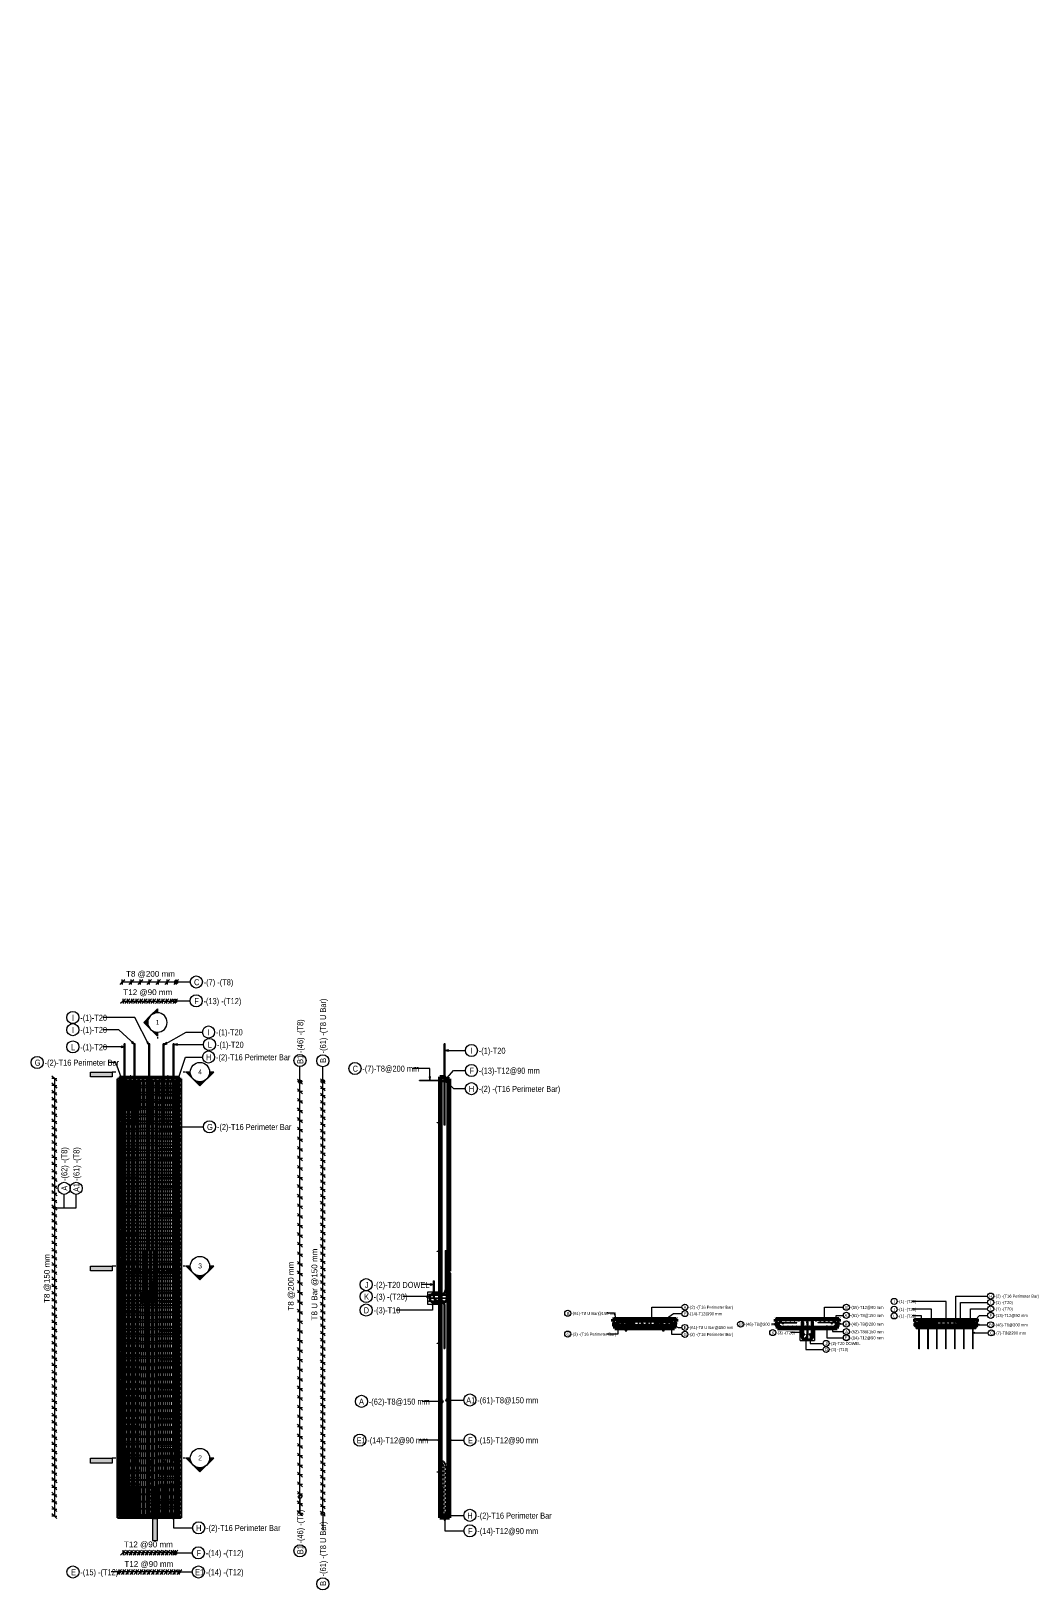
# Model space of a CAD drawing. Header units: millimetres. Extents: x -22025 to -1429, y -2879 to 29261.
import ezdxf

# ---------------------------------------------------------------- set-up
doc = ezdxf.new("R2010")
doc.units = ezdxf.units.MM
doc.linetypes.add('Dash', pattern=[6.36, 3.18, -3.18])
for name, color, linetype, lineweight in [('A-ANNO-DIMS', 211, 'Continuous', 9), ('A-ANNO-DIMS-50', 211, 'Continuous', 9), ('A-GENM', 13, 'Continuous', 18), ('A-WALL', 113, 'Continuous', 25), ('A-WALL-HDLN', 110, 'Dash', 25), ('G-ANNO-SYMB', 111, 'Continuous', 9), ('S-BEAM', 12, 'Continuous', 18), ('S-RBAR', 171, 'Continuous', 18), ('S-RBAR-IDEN', 171, 'Continuous', 9)]:
    doc.layers.add(name, color=color, linetype=linetype, lineweight=lineweight)
doc.styles.add('Arial', font='arial.ttf', dxfattribs={"height": 119.0625})
doc.styles.add('Arial_1', font='arial.ttf', dxfattribs={"height": 100})
doc.styles.add('Nirmala UI Semilight', font='NirmalaS.ttf', dxfattribs={"width": 0.8, "height": 125})
doc.styles.add('Nirmala UI Semilight_1', font='NirmalaS.ttf', dxfattribs={"width": 0.8, "height": 62.5})
doc.dimstyles.new('Arrow_Filled_-_2_5_NI_UI', dxfattribs={"dimscale": 304.8, "dimtxt": 130.920493, "dimasz": 0.328084, "dimexe": 0.164042, "dimexo": 0.0625, "dimgap": 0.164042, "dimtad": 1, "dimdec": 4, "dimzin": 0, "dimdsep": 46, "dimtxsty": 'Standard', "dimblk1": 'OBLIQUE', "dimblk2": 'OBLIQUE', "dimsah": 1, "dimcen": 0.09, "dimazin": 0, "dimtfac": 1, "dimtdec": 4, "dimtix": 1, "dimtmove": 0, "dimatfit": 3, "dimfxl": 0.164042, "dimfxlon": 1, "dimtvp": 1, "dimtolj": 1, "dimtzin": 0, "dimarcsym": 2})
doc.dimstyles.new('Arrow_Filled_-_2_5_NI_UI_1', dxfattribs={"dimscale": 304.8, "dimtxt": 130.920493, "dimasz": 0.328084, "dimexe": 0.164042, "dimexo": 0.0625, "dimgap": 0.164042, "dimtad": 1, "dimdec": 4, "dimzin": 0, "dimdsep": 46, "dimtxsty": 'Arial', "dimblk1": 'OBLIQUE', "dimblk2": 'OBLIQUE', "dimsah": 1, "dimcen": 0.09, "dimazin": 0, "dimtfac": 1, "dimtdec": 4, "dimtix": 1, "dimtmove": 0, "dimatfit": 3, "dimfxl": 0.164042, "dimfxlon": 1, "dimtvp": 1, "dimtolj": 1, "dimtzin": 0, "dimarcsym": 2})
doc.dimstyles.new('Arrow_Filled_-_2_5_NI_UI_2', dxfattribs={"dimscale": 304.8, "dimtxt": 130.920493, "dimasz": 0.328084, "dimexe": 0.164042, "dimexo": 0.0625, "dimgap": 0.164042, "dimtad": 1, "dimdec": 4, "dimzin": 0, "dimdsep": 46, "dimtxsty": 'Arial_1', "dimblk1": 'OBLIQUE', "dimblk2": 'OBLIQUE', "dimsah": 1, "dimcen": 0.09, "dimazin": 0, "dimtfac": 1, "dimtdec": 4, "dimtix": 1, "dimtmove": 0, "dimatfit": 3, "dimfxl": 0.164042, "dimfxlon": 1, "dimtvp": 1, "dimtolj": 1, "dimtzin": 0, "dimarcsym": 2})

msp = doc.modelspace()

# ---------------------------------------------------------------- texts
at = {"layer": 'G-ANNO-SYMB', "char_height": 100, "width": 96.2025, "attachment_point": 1, "style": 'Arial_1'}
for s, insert in [('1', (-19456.36497, 8873.86968)), ('4', (-18580.80294, 7850.42985)), ('3', (-18580.80294, 3850.42985)), ('2', (-18580.80294, -109.57015))]:
    msp.add_mtext(s, dxfattribs=dict(at, insert=insert))
at = {"layer": 'S-RBAR-IDEN', "attachment_point": 1}
for s, insert, char_height, width, style in [('C', (-18666.36706, 9712.70462), 125, 105.82275, 'Nirmala UI Semilight'), ('-(7) -(T8)', (-18466.04142, 9712.70462), 125, 638.14325, 'Nirmala UI Semilight'), ('F', (-18660.43068, 9322.65259), 125, 80.16875, 'Nirmala UI Semilight'), ('-(13) -(T12)', (-18470.70504, 9322.65259), 125, 769.62, 'Nirmala UI Semilight'), ('I', (-21185.38664, 8978.79844), 125, 41.68775, 'Nirmala UI Semilight'), ('I', (-21185.38664, 8728.79844), 125, 41.68775, 'Nirmala UI Semilight'), ('-(1)-T20', (-21011.46099, 8978.79844), 125, 561.18125, 'Nirmala UI Semilight'), ('-(1)-T20', (-21011.46099, 8728.79844), 125, 561.18125, 'Nirmala UI Semilight'), ('I', (-18386.68758, 8680.34796), 125, 41.68775, 'Nirmala UI Semilight'), ('-(1)-T20', (-18212.76193, 8680.34796), 125, 561.18125, 'Nirmala UI Semilight'), ('L', (-21201.18664, 8373.44543), 125, 80.16875, 'Nirmala UI Semilight'), ('-(1)-T20', (-21011.46099, 8373.44543), 125, 561.18125, 'Nirmala UI Semilight'), ('L', (-18383.56059, 8422.68387), 125, 80.16875, 'Nirmala UI Semilight'), ('-(1)-T20', (-18193.83495, 8422.68387), 125, 561.18125, 'Nirmala UI Semilight'), ('G', (-21951.47582, 8053.54163), 125, 115.443, 'Nirmala UI Semilight'), ('-(2)-T16 Perimeter Bar', (-21747.15018, 8053.54163), 125, 1603.375, 'Nirmala UI Semilight'), ('H', (-18418.48758, 8164.9605), 125, 118.64975, 'Nirmala UI Semilight'), ('-(2)-T16 Perimeter Bar', (-18212.76193, 8164.9605), 125, 1603.375, 'Nirmala UI Semilight'), ('I', (-12967.31512, 8299.13567), 125, 41.68775, 'Nirmala UI Semilight'), ('-(1)-T20', (-12793.38948, 8299.13567), 125, 561.18125, 'Nirmala UI Semilight'), ('C', (-15395.08748, 7929.92654), 125, 105.82275, 'Nirmala UI Semilight'), ('-(7)-T8@200 mm', (-15194.76184, 7929.92654), 125, 1260.25275, 'Nirmala UI Semilight'), ('F', (-12983.11512, 7888.54492), 125, 80.16875, 'Nirmala UI Semilight'), ('-(13)-T12@90 mm', (-12793.38948, 7888.54492), 125, 1301.9405, 'Nirmala UI Semilight'), ('H', (-12999.11512, 7513.34086), 125, 118.64975, 'Nirmala UI Semilight'), ('-(2) -(T16 Perimeter Bar)', (-12793.38948, 7513.34086), 125, 1747.67875, 'Nirmala UI Semilight'), ('G', (-18398.16059, 6727.26899), 125, 115.443, 'Nirmala UI Semilight'), ('-(2)-T16 Perimeter Bar', (-18193.83495, 6727.26899), 125, 1603.375, 'Nirmala UI Semilight'), ('K', (-15158.16355, 3225.89559), 125, 92.99575, 'Nirmala UI Semilight'), ('J', (-15143.56355, 3471.78051), 125, 57.7215, 'Nirmala UI Semilight'), ('-(2)-T20 DOWEL', (-14963.03791, 3471.78051), 125, 1199.3245, 'Nirmala UI Semilight'), ('-(3) -(T20)', (-14963.03791, 3225.89559), 125, 731.139, 'Nirmala UI Semilight'), ('D', (-15167.36355, 2947.4757), 125, 115.443, 'Nirmala UI Semilight'), ('-(3)-T10', (-14963.03791, 2947.4757), 125, 561.18125, 'Nirmala UI Semilight'), ('H', (-8570.43446, 2978.4017), 62.5, 59.324875, 'Nirmala UI Semilight_1'), ('-(2) -(T16 Perimeter Bar)', (-8467.57164, 2978.4017), 62.5, 873.839375, 'Nirmala UI Semilight_1'), ('E', (-5232.33926, 2975.65243), 62.5, 43.291125, 'Nirmala UI Semilight_1'), ('-(15)-T12@90 mm', (-5136.17644, 2975.65243), 62.5, 650.97025, 'Nirmala UI Semilight_1'), ('I', (-4238.10168, 3096.7789), 62.5, 20.843875, 'Nirmala UI Semilight_1'), ('I', (-4238.10168, 2934.60881), 62.5, 20.843875, 'Nirmala UI Semilight_1'), ('-(1) -(T20)', (-4151.13886, 3096.7789), 62.5, 352.7425, 'Nirmala UI Semilight_1'), ('-(1) -(T20)', (-4151.13886, 2934.60881), 62.5, 352.7425, 'Nirmala UI Semilight_1'), ('H', (-2263.7289, 3207.6563), 62.5, 59.324875, 'Nirmala UI Semilight_1'), ('L', (-2255.7289, 2943.49048), 62.5, 40.084375, 'Nirmala UI Semilight_1'), ('I', (-2247.8289, 3075.51809), 62.5, 20.843875, 'Nirmala UI Semilight_1'), ('-(2) -(T16 Perimeter Bar)', (-2160.86608, 3207.6563), 62.5, 873.839375, 'Nirmala UI Semilight_1'), ('-(1) -(T20)', (-2160.86608, 3075.51809), 62.5, 352.7425, 'Nirmala UI Semilight_1'), ('-(1) -(T20)', (-2160.86608, 2943.49048), 62.5, 352.7425, 'Nirmala UI Semilight_1'), ('B', (-10980.17768, 2852.63652), 62.5, 48.10125, 'Nirmala UI Semilight_1'), ('-(61)-T8 U Bar@150 mm', (-10882.01486, 2852.63652), 62.5, 875.44275, 'Nirmala UI Semilight_1'), ('F', (-8562.43446, 2845.43018), 62.5, 40.084375, 'Nirmala UI Semilight_1'), ('-(14)-T12@90 mm', (-8467.57164, 2845.43018), 62.5, 652.573625, 'Nirmala UI Semilight_1'), ('B1', (-7428.38008, 2628.00589), 62.5, 80.16875, 'Nirmala UI Semilight_1'), ('-(46)-T8@200 mm', (-7317.01726, 2628.00589), 62.5, 678.227625, 'Nirmala UI Semilight_1'), ('A1', (-5250.23926, 2809.52889), 62.5, 86.58225, 'Nirmala UI Semilight_1'), ('B1', (-5247.53926, 2631.60857), 62.5, 80.16875, 'Nirmala UI Semilight_1'), ('-(61)-T8@150 mm', (-5136.17644, 2809.52889), 62.5, 650.97025, 'Nirmala UI Semilight_1'), ('-(46)-T8@200 mm', (-5136.17644, 2631.60857), 62.5, 678.227625, 'Nirmala UI Semilight_1'), ('L', (-4246.00168, 2797.69891), 62.5, 40.084375, 'Nirmala UI Semilight_1'), ('-(1) -(T20)', (-4151.13886, 2797.69891), 62.5, 352.7425, 'Nirmala UI Semilight_1'), ('B1', (-2272.2289, 2614.41754), 62.5, 80.16875, 'Nirmala UI Semilight_1'), ('F', (-2255.7289, 2807.31554), 62.5, 40.084375, 'Nirmala UI Semilight_1'), ('-(13)-T12@90 mm', (-2160.86608, 2807.31554), 62.5, 650.97025, 'Nirmala UI Semilight_1'), ('-(46)-T8@200 mm', (-2160.86608, 2614.41754), 62.5, 678.227625, 'Nirmala UI Semilight_1'), ('G', (-10984.17768, 2422.63421), 62.5, 57.7215, 'Nirmala UI Semilight_1'), ('-(2) -(T16 Perimeter Bar)', (-10882.01486, 2422.63421), 62.5, 873.839375, 'Nirmala UI Semilight_1'), ('G', (-8569.73446, 2418.60074), 62.5, 57.7215, 'Nirmala UI Semilight_1'), ('B', (-8565.73446, 2559.38163), 62.5, 48.10125, 'Nirmala UI Semilight_1'), ('-(61)-T8 U Bar@150 mm', (-8467.57164, 2559.38163), 62.5, 875.44275, 'Nirmala UI Semilight_1'), ('-(2) -(T16 Perimeter Bar)', (-8467.57164, 2418.60074), 62.5, 873.839375, 'Nirmala UI Semilight_1'), ('K', (-6752.7453, 2454.1389), 62.5, 46.497875, 'Nirmala UI Semilight_1'), ('-(3) -(T20)', (-6655.18248, 2454.1389), 62.5, 365.5695, 'Nirmala UI Semilight_1'), ('E1', (-5245.63926, 2346.75482), 62.5, 75.358625, 'Nirmala UI Semilight_1'), ('A', (-5237.03926, 2475.36452), 62.5, 54.51475, 'Nirmala UI Semilight_1'), ('-(62)-T8@150 mm', (-5136.17644, 2475.36452), 62.5, 663.79725, 'Nirmala UI Semilight_1'), ('-(14)-T12@90 mm', (-5136.17644, 2346.75482), 62.5, 652.573625, 'Nirmala UI Semilight_1'), ('C', (-2250.00524, 2448.00328), 62.5, 52.911375, 'Nirmala UI Semilight_1'), ('-(7)-T8@200 mm', (-2149.84241, 2448.00328), 62.5, 630.126375, 'Nirmala UI Semilight_1'), ('D', (-5656.39092, 2105.53487), 62.5, 57.7215, 'Nirmala UI Semilight_1'), ('J', (-5644.49092, 2230.53487), 62.5, 28.86075, 'Nirmala UI Semilight_1'), ('-(2)-T20 DOWEL', (-5554.2281, 2230.53487), 62.5, 599.66225, 'Nirmala UI Semilight_1'), ('-(3) -(T10)', (-5554.2281, 2105.53487), 62.5, 352.7425, 'Nirmala UI Semilight_1'), ('A', (-15263.08699, 1064.34008), 125, 109.0295, 'Nirmala UI Semilight'), ('-(62)-T8@150 mm', (-15061.36135, 1064.34008), 125, 1327.5945, 'Nirmala UI Semilight'), ('A1', (-13052.24597, 1092.87245), 125, 173.1645, 'Nirmala UI Semilight'), ('-(61)-T8@150 mm', (-12824.12033, 1092.87245), 125, 1301.9405, 'Nirmala UI Semilight'), ('E1', (-15312.28699, 265.24995), 125, 150.71725, 'Nirmala UI Semilight'), ('-(14)-T12@90 mm', (-15093.36135, 265.24995), 125, 1305.14725, 'Nirmala UI Semilight'), ('E', (-13016.44597, 267.41974), 125, 86.58225, 'Nirmala UI Semilight'), ('-(15)-T12@90 mm', (-12824.12033, 267.41974), 125, 1301.9405, 'Nirmala UI Semilight'), ('-(2)-T16 Perimeter Bar', (-12824.12033, -1285.64741), 125, 1603.375, 'Nirmala UI Semilight'), ('H', (-18623.41567, -1541.52306), 125, 118.64975, 'Nirmala UI Semilight'), ('-(2)-T16 Perimeter Bar', (-18417.69002, -1541.52306), 125, 1603.375, 'Nirmala UI Semilight'), ('H', (-13029.84597, -1285.64741), 125, 118.64975, 'Nirmala UI Semilight'), ('F', (-13013.84597, -1605.59571), 125, 80.16875, 'Nirmala UI Semilight'), ('-(14)-T12@90 mm', (-12824.12033, -1605.59571), 125, 1305.14725, 'Nirmala UI Semilight'), ('F', (-18613.55049, -2059.76743), 125, 80.16875, 'Nirmala UI Semilight'), ('-(14) -(T12)', (-18423.82485, -2059.76743), 125, 772.82675, 'Nirmala UI Semilight'), ('E', (-21202.79441, -2452.94226), 125, 86.58225, 'Nirmala UI Semilight'), ('-(15) -(T12)', (-21010.46877, -2452.94226), 125, 769.62, 'Nirmala UI Semilight'), ('E1', (-18642.75049, -2452.63353), 125, 150.71725, 'Nirmala UI Semilight'), ('-(14) -(T12)', (-18423.82485, -2452.63353), 125, 772.82675, 'Nirmala UI Semilight')]:
    msp.add_mtext(s, dxfattribs=dict(at, insert=insert, char_height=char_height, width=width, style=style))
at = {"layer": 'S-RBAR-IDEN', "char_height": 125, "attachment_point": 1, "rotation": 90, "style": 'Nirmala UI Semilight'}
for s, insert, width in [('-(61) -(T8 U Bar)', (-16067.52205, 8184.33553), 1154.43), ('-(46) -(T8)', (-16538.82104, 8189.28314), 734.34575), ('B1', (-16538.82104, 7966.55749), 160.3375), ('B', (-16067.52205, 7988.00988), 96.2025), ('-(62) -(T8)', (-21403.52221, 5553.06142), 731.139), ('-(61) -(T8)', (-21153.52221, 5553.06142), 705.485), ('A1', (-21153.52221, 5324.93578), 173.1645), ('A', (-21403.52221, 5351.33578), 109.0295), ('-(46) -(T8)', (-16538.66831, -1922.88325), 734.34575), ('-(61) -(T8 U Bar)', (-16067.58967, -2601.1461), 1154.43), ('B1', (-16538.66831, -2145.60889), 160.3375), ('B', (-16067.58967, -2797.47175), 96.2025)]:
    msp.add_mtext(s, dxfattribs=dict(at, insert=insert, width=width))

# ---------------------------------------------------------------- blocks, each defined once
blk = doc.blocks.new('RR spread anchor face based - RR-SA-5_0-240-2134540-Elevation Front Copy 1')
at = {"layer": 'A-GENM'}
for p, q in [((-19982, 7717), (-19982, 7722)), ((-19982, 7722), (-19967, 7722)), ((-19982, 7700), (-19982, 7717)), ((-19967, 7717), (-19982, 7717)), ((-19967, 7722), (-19967, 7717)), ((-19967, 7717), (-19967, 7700))]:
    blk.add_line(p, q, dxfattribs=at)
blk = doc.blocks.new('RR spread anchor face based - RR-SA-1_4-160-2134593-Elevation Front Copy 1')
at = {"layer": 'A-GENM'}
for p, q in [((-19220, -447), (-19217, -447)), ((-19220, -453), (-19220, -447)), ((-19217, -453), (-19220, -453)), ((-19217, -447), (-19195, -447)), ((-19217, -453), (-19217, -447)), ((-19195, -453), (-19217, -453))]:
    blk.add_line(p, q, dxfattribs=at)
blk = doc.blocks.new('RR spread anchor face based - RR-SA-1_4-160-V1-Elevation Front Copy 1')
at = {"layer": 'A-GENM'}
for p, q in [((-19985, -447), (-19962, -447)), ((-19962, -453), (-19985, -453)), ((-19962, -447), (-19960, -447)), ((-19962, -453), (-19962, -447)), ((-19960, -453), (-19962, -453)), ((-19960, -447), (-19960, -453))]:
    blk.add_line(p, q, dxfattribs=at)
blk = doc.blocks.new('RR spread anchor face based - RR-SA-2_5-200-1726821-Elevation Front Copy 1')
at = {"layer": 'A-GENM'}
for p, q in [((-18965, 6760), (-18935, 6760)), ((-18935, 6750), (-18965, 6750)), ((-18935, 6760), (-18930, 6760)), ((-18935, 6750), (-18935, 6760)), ((-18930, 6750), (-18935, 6750)), ((-18930, 6750), (-18930, 6760))]:
    blk.add_line(p, q, dxfattribs=at)
blk = doc.blocks.new('RR spread anchor face based - RR-SA-5_0-240-2134540-Elevation Right Copy 1')
at = {"layer": 'A-GENM'}
for p, q in [((2594, 7722), (2591, 7717)), ((2591, 7717), (2591, 7660)), ((2601, 7722), (2594, 7722)), ((2629, 7722), (2621, 7722)), ((2631, 7717), (2629, 7722)), ((2631, 7660), (2631, 7717))]:
    blk.add_line(p, q, dxfattribs=at)
blk = doc.blocks.new('RR spread anchor face based - RR-SA-1_4-160-2134593-Elevation Right Copy 1')
at = {"layer": 'A-GENM'}
for p, q in [((2459, -447), (2464, -447)), ((2459, -453), (2459, -447)), ((2464, -453), (2459, -453)), ((2464, -447), (2511, -447)), ((2464, -447), (2464, -453)), ((2511, -453), (2464, -453))]:
    blk.add_line(p, q, dxfattribs=at)
blk = doc.blocks.new('RR spread anchor face based - RR-SA-1_4-160-2134593-Elevation Top Copy 3')
at = {"layer": 'A-GENM'}
for p, q in [((-19220, 2511), (-19220, 2464)), ((-19220, 2464), (-19217, 2459)), ((-19217, 2459), (-19192, 2459)), ((-19212, 2474), (-19212, 2480)), ((-19198, 2480), (-19198, 2474)), ((-19192, 2459), (-19190, 2464)), ((-19190, 2464), (-19190, 2511))]:
    blk.add_line(p, q, dxfattribs=at)
for centre, start, end in [((-19205, 2480), 0, 180), ((-19205, 2474), 180, 0)]:
    blk.add_arc(centre, 7, start, end, dxfattribs=at)
blk = doc.blocks.new('RR spread anchor face based - RR-SA-2_5-200-1726821-Elevation Top Copy 3')
at = {"layer": 'A-GENM'}
for p, q in [((-18975, 2601), (-18943, 2601)), ((-18951, 2623), (-18948, 2623)), ((-18945, 2609), (-18951, 2609)), ((-18935, 2631), (-18946, 2631)), ((-18930, 2629), (-18935, 2631)), ((-18935, 2601), (-18930, 2604)), ((-18930, 2604), (-18930, 2629))]:
    blk.add_line(p, q, dxfattribs=at)
for centre, start, end in [((-18951, 2616), 90, 270), ((-18945, 2616), 270, 291.1151)]:
    blk.add_arc(centre, 7, start, end, dxfattribs=at)
blk = doc.blocks.new('RR spread anchor face based - RR-SA-5_0-240-2134540-Elevation Top Copy 2 Copy 1')
at = {"layer": 'A-GENM'}
for p, q in [((-19982, 2594), (-19982, 2627)), ((-19982, 2591), (-19982, 2594)), ((-19982, 2594), (-19967, 2594)), ((-19967, 2591), (-19982, 2591)), ((-19967, 2627), (-19967, 2594)), ((-19967, 2594), (-19967, 2591))]:
    blk.add_line(p, q, dxfattribs=at)
blk = doc.blocks.new('DIMBLOCK1-Elevation Front Copy 1')
at = {"layer": 'A-ANNO-DIMS-50'}
for p, q in [((-20130, 9259), (-20180, 9209)), ((-20130, 9259), (-20080, 9309)), ((-20130, 9259), (-20130, 9309)), ((-20130, 9259), (-20041, 9259)), ((-20130, 9259), (-20130, 9209)), ((-20041, 9259), (-20091, 9209)), ((-20041, 9259), (-19991, 9309)), ((-20041, 9259), (-20041, 9309)), ((-20041, 9259), (-20041, 9209))]:
    blk.add_line(p, q, dxfattribs=at)
blk = doc.blocks.new('_Oblique')
at = {"color": 0, "linetype": 'ByBlock', "lineweight": -2}
blk.add_line((-0.5, -0.5), (0.5, 0.5), dxfattribs=at)
blk = doc.blocks.new('DIMBLOCK2-Elevation Front Copy 1')
at = {"layer": 'A-ANNO-DIMS-50'}
for p, q in [((-20041, 9259), (-20091, 9209)), ((-20041, 9259), (-19991, 9309)), ((-20041, 9259), (-20041, 9309)), ((-20041, 9259), (-19951, 9259)), ((-20041, 9259), (-20041, 9209)), ((-19951, 9259), (-20001, 9209)), ((-19951, 9259), (-19901, 9309)), ((-19951, 9259), (-19951, 9309)), ((-19951, 9259), (-19951, 9209))]:
    blk.add_line(p, q, dxfattribs=at)
blk = doc.blocks.new('DIMBLOCK3-Elevation Front Copy 1')
at = {"layer": 'A-ANNO-DIMS-50'}
for p, q in [((-19951, 9259), (-20001, 9209)), ((-19951, 9259), (-19901, 9309)), ((-19951, 9259), (-19951, 9309)), ((-19951, 9259), (-19862, 9259)), ((-19951, 9259), (-19951, 9209)), ((-19862, 9259), (-19912, 9209)), ((-19862, 9259), (-19812, 9309)), ((-19862, 9259), (-19862, 9309)), ((-19862, 9259), (-19862, 9209))]:
    blk.add_line(p, q, dxfattribs=at)
blk = doc.blocks.new('DIMBLOCK4-Elevation Front Copy 1')
at = {"layer": 'A-ANNO-DIMS-50'}
for p, q in [((-19862, 9259), (-19912, 9209)), ((-19862, 9259), (-19812, 9309)), ((-19862, 9259), (-19862, 9309)), ((-19862, 9259), (-19772, 9259)), ((-19862, 9259), (-19862, 9209)), ((-19772, 9259), (-19822, 9209)), ((-19772, 9259), (-19722, 9309)), ((-19772, 9259), (-19772, 9309)), ((-19772, 9259), (-19772, 9209))]:
    blk.add_line(p, q, dxfattribs=at)
blk = doc.blocks.new('DIMBLOCK5-Elevation Front Copy 1')
at = {"layer": 'A-ANNO-DIMS-50'}
for p, q in [((-19772, 9259), (-19822, 9209)), ((-19772, 9259), (-19722, 9309)), ((-19772, 9259), (-19772, 9309)), ((-19772, 9259), (-19683, 9259)), ((-19772, 9259), (-19772, 9209)), ((-19683, 9259), (-19733, 9209)), ((-19683, 9259), (-19633, 9309)), ((-19683, 9259), (-19683, 9309)), ((-19683, 9259), (-19683, 9209))]:
    blk.add_line(p, q, dxfattribs=at)
blk = doc.blocks.new('DIMBLOCK6-Elevation Front Copy 1')
at = {"layer": 'A-ANNO-DIMS-50'}
for p, q in [((-19683, 9259), (-19733, 9209)), ((-19683, 9259), (-19633, 9309)), ((-19683, 9259), (-19683, 9309)), ((-19683, 9259), (-19593, 9259)), ((-19683, 9259), (-19683, 9209)), ((-19593, 9259), (-19643, 9209)), ((-19593, 9259), (-19543, 9309)), ((-19593, 9259), (-19593, 9309)), ((-19593, 9259), (-19593, 9209))]:
    blk.add_line(p, q, dxfattribs=at)
blk = doc.blocks.new('DIMBLOCK7-Elevation Front Copy 1')
at = {"layer": 'A-ANNO-DIMS-50'}
for p, q in [((-19593, 9259), (-19643, 9209)), ((-19593, 9259), (-19543, 9309)), ((-19593, 9259), (-19593, 9309)), ((-19593, 9259), (-19504, 9259)), ((-19593, 9259), (-19593, 9209)), ((-19504, 9259), (-19554, 9209)), ((-19504, 9259), (-19454, 9309)), ((-19504, 9259), (-19504, 9309)), ((-19504, 9259), (-19504, 9209))]:
    blk.add_line(p, q, dxfattribs=at)
blk = doc.blocks.new('DIMBLOCK8-Elevation Front Copy 1')
at = {"layer": 'A-ANNO-DIMS-50'}
for p, q in [((-19504, 9259), (-19554, 9209)), ((-19504, 9259), (-19454, 9309)), ((-19504, 9259), (-19504, 9309)), ((-19504, 9259), (-19414, 9259)), ((-19504, 9259), (-19504, 9209)), ((-19414, 9259), (-19464, 9209)), ((-19414, 9259), (-19364, 9309)), ((-19414, 9259), (-19414, 9309)), ((-19414, 9259), (-19414, 9209))]:
    blk.add_line(p, q, dxfattribs=at)
blk = doc.blocks.new('DIMBLOCK9-Elevation Front Copy 1')
at = {"layer": 'A-ANNO-DIMS-50'}
for p, q in [((-19414, 9259), (-19464, 9209)), ((-19414, 9259), (-19364, 9309)), ((-19414, 9259), (-19414, 9309)), ((-19414, 9259), (-19325, 9259)), ((-19414, 9259), (-19414, 9209)), ((-19325, 9259), (-19375, 9209)), ((-19325, 9259), (-19275, 9309)), ((-19325, 9259), (-19325, 9309)), ((-19325, 9259), (-19325, 9209))]:
    blk.add_line(p, q, dxfattribs=at)
blk = doc.blocks.new('DIMBLOCK10-Elevation Front Copy 1')
at = {"layer": 'A-ANNO-DIMS-50'}
for p, q in [((-19325, 9259), (-19375, 9209)), ((-19325, 9259), (-19275, 9309)), ((-19325, 9259), (-19325, 9309)), ((-19325, 9259), (-19235, 9259)), ((-19325, 9259), (-19325, 9209)), ((-19235, 9259), (-19285, 9209)), ((-19235, 9259), (-19185, 9309)), ((-19235, 9259), (-19235, 9309)), ((-19235, 9259), (-19235, 9209))]:
    blk.add_line(p, q, dxfattribs=at)
blk = doc.blocks.new('DIMBLOCK11-Elevation Front Copy 1')
at = {"layer": 'A-ANNO-DIMS-50'}
for p, q in [((-19235, 9259), (-19285, 9209)), ((-19235, 9259), (-19185, 9309)), ((-19235, 9259), (-19235, 9309)), ((-19235, 9259), (-19146, 9259)), ((-19235, 9259), (-19235, 9209)), ((-19146, 9259), (-19196, 9209)), ((-19146, 9259), (-19096, 9309)), ((-19146, 9259), (-19146, 9309)), ((-19146, 9259), (-19146, 9209))]:
    blk.add_line(p, q, dxfattribs=at)
blk = doc.blocks.new('DIMBLOCK12-Elevation Front Copy 1')
at = {"layer": 'A-ANNO-DIMS-50'}
for p, q in [((-19146, 9259), (-19196, 9209)), ((-19146, 9259), (-19096, 9309)), ((-19146, 9259), (-19146, 9309)), ((-19146, 9259), (-19056, 9259)), ((-19146, 9259), (-19146, 9209)), ((-19056, 9259), (-19106, 9209)), ((-19056, 9259), (-19006, 9309)), ((-19056, 9259), (-19056, 9309)), ((-19056, 9259), (-19056, 9209))]:
    blk.add_line(p, q, dxfattribs=at)
blk = doc.blocks.new('DIMBLOCK13-Elevation Front Copy 1')
at = {"layer": 'A-ANNO-DIMS-50'}
for p, q in [((-20130, 9259), (-20180, 9209)), ((-20130, 9259), (-20080, 9309)), ((-20130, 9259), (-20130, 9309)), ((-20130, 9259), (-19056, 9259)), ((-20130, 9259), (-20041, 9259)), ((-20130, 9259), (-20130, 9209)), ((-20041, 9259), (-20091, 9209)), ((-20041, 9259), (-19991, 9309)), ((-20041, 9259), (-20041, 9309)), ((-20041, 9259), (-19951, 9259)), ((-20041, 9259), (-20041, 9209)), ((-19951, 9259), (-20001, 9209)), ((-19951, 9259), (-19901, 9309)), ((-19951, 9259), (-19951, 9309)), ((-19951, 9259), (-19862, 9259)), ((-19951, 9259), (-19951, 9209)), ((-19862, 9259), (-19912, 9209)), ((-19862, 9259), (-19812, 9309)), ((-19862, 9259), (-19862, 9309)), ((-19862, 9259), (-19772, 9259)), ((-19862, 9259), (-19862, 9209)), ((-19772, 9259), (-19822, 9209)), ((-19772, 9259), (-19722, 9309)), ((-19772, 9259), (-19772, 9309)), ((-19772, 9259), (-19683, 9259)), ((-19772, 9259), (-19772, 9209)), ((-19683, 9259), (-19733, 9209)), ((-19683, 9259), (-19633, 9309)), ((-19683, 9259), (-19683, 9309)), ((-19683, 9259), (-19593, 9259)), ((-19683, 9259), (-19683, 9209)), ((-19593, 9259), (-19643, 9209)), ((-19593, 9259), (-19543, 9309)), ((-19593, 9259), (-19593, 9309)), ((-19593, 9259), (-19504, 9259)), ((-19593, 9259), (-19593, 9209)), ((-19504, 9259), (-19554, 9209)), ((-19504, 9259), (-19454, 9309)), ((-19504, 9259), (-19504, 9309)), ((-19504, 9259), (-19414, 9259)), ((-19504, 9259), (-19504, 9209)), ((-19414, 9259), (-19464, 9209)), ((-19414, 9259), (-19364, 9309)), ((-19414, 9259), (-19414, 9309)), ((-19414, 9259), (-19325, 9259)), ((-19414, 9259), (-19414, 9209)), ((-19325, 9259), (-19375, 9209)), ((-19325, 9259), (-19275, 9309)), ((-19325, 9259), (-19325, 9309)), ((-19325, 9259), (-19235, 9259)), ((-19325, 9259), (-19325, 9209)), ((-19235, 9259), (-19285, 9209)), ((-19235, 9259), (-19185, 9309)), ((-19235, 9259), (-19235, 9309)), ((-19235, 9259), (-19146, 9259)), ((-19235, 9259), (-19235, 9209)), ((-19146, 9259), (-19196, 9209)), ((-19146, 9259), (-19096, 9309)), ((-19146, 9259), (-19146, 9309)), ((-19146, 9259), (-19056, 9259)), ((-19146, 9259), (-19146, 9209)), ((-19056, 9259), (-19106, 9209)), ((-19056, 9259), (-19006, 9309)), ((-19056, 9259), (-19056, 9309)), ((-19056, 9259), (-19056, 9209))]:
    blk.add_line(p, q, dxfattribs=at)
blk = doc.blocks.new('_None')
blk = doc.blocks.new('DIMBLOCK14-Elevation Front Copy 1')
at = {"layer": 'A-ANNO-DIMS-50'}
for p, q in [((-20145, 9655), (-20195, 9605)), ((-20145, 9655), (-20095, 9705)), ((-20145, 9655), (-20145, 9705)), ((-20145, 9655), (-19960, 9655)), ((-20145, 9655), (-20145, 9605)), ((-19960, 9655), (-20010, 9605)), ((-19960, 9655), (-19910, 9705)), ((-19960, 9655), (-19960, 9705)), ((-19960, 9655), (-19960, 9605))]:
    blk.add_line(p, q, dxfattribs=at)
blk = doc.blocks.new('DIMBLOCK15-Elevation Front Copy 1')
at = {"layer": 'A-ANNO-DIMS-50'}
for p, q in [((-19960, 9655), (-20010, 9605)), ((-19960, 9655), (-19910, 9705)), ((-19960, 9655), (-19960, 9705)), ((-19960, 9655), (-19775, 9655)), ((-19960, 9655), (-19960, 9605)), ((-19775, 9655), (-19825, 9605)), ((-19775, 9655), (-19725, 9705)), ((-19775, 9655), (-19775, 9705)), ((-19775, 9655), (-19775, 9605))]:
    blk.add_line(p, q, dxfattribs=at)
blk = doc.blocks.new('DIMBLOCK16-Elevation Front Copy 1')
at = {"layer": 'A-ANNO-DIMS-50'}
for p, q in [((-19775, 9655), (-19825, 9605)), ((-19775, 9655), (-19725, 9705)), ((-19775, 9655), (-19775, 9705)), ((-19775, 9655), (-19590, 9655)), ((-19775, 9655), (-19775, 9605)), ((-19590, 9655), (-19640, 9605)), ((-19590, 9655), (-19540, 9705)), ((-19590, 9655), (-19590, 9705)), ((-19590, 9655), (-19590, 9605))]:
    blk.add_line(p, q, dxfattribs=at)
blk = doc.blocks.new('DIMBLOCK17-Elevation Front Copy 1')
at = {"layer": 'A-ANNO-DIMS-50'}
for p, q in [((-19590, 9655), (-19640, 9605)), ((-19590, 9655), (-19540, 9705)), ((-19590, 9655), (-19590, 9705)), ((-19590, 9655), (-19405, 9655)), ((-19590, 9655), (-19590, 9605)), ((-19405, 9655), (-19455, 9605)), ((-19405, 9655), (-19355, 9705)), ((-19405, 9655), (-19405, 9705)), ((-19405, 9655), (-19405, 9605))]:
    blk.add_line(p, q, dxfattribs=at)
blk = doc.blocks.new('DIMBLOCK18-Elevation Front Copy 1')
at = {"layer": 'A-ANNO-DIMS-50'}
for p, q in [((-19405, 9655), (-19455, 9605)), ((-19405, 9655), (-19355, 9705)), ((-19405, 9655), (-19405, 9705)), ((-19405, 9655), (-19220, 9655)), ((-19405, 9655), (-19405, 9605)), ((-19220, 9655), (-19270, 9605)), ((-19220, 9655), (-19170, 9705)), ((-19220, 9655), (-19220, 9705)), ((-19220, 9655), (-19220, 9605))]:
    blk.add_line(p, q, dxfattribs=at)
blk = doc.blocks.new('DIMBLOCK19-Elevation Front Copy 1')
at = {"layer": 'A-ANNO-DIMS-50'}
for p, q in [((-19220, 9655), (-19270, 9605)), ((-19220, 9655), (-19170, 9705)), ((-19220, 9655), (-19220, 9705)), ((-19220, 9655), (-19035, 9655)), ((-19220, 9655), (-19220, 9605)), ((-19035, 9655), (-19085, 9605)), ((-19035, 9655), (-18985, 9705)), ((-19035, 9655), (-19035, 9705)), ((-19035, 9655), (-19035, 9605))]:
    blk.add_line(p, q, dxfattribs=at)
blk = doc.blocks.new('DIMBLOCK20-Elevation Front Copy 1')
at = {"layer": 'A-ANNO-DIMS-50'}
for p, q in [((-20145, 9655), (-20195, 9605)), ((-20145, 9655), (-20095, 9705)), ((-20145, 9655), (-20145, 9705)), ((-20145, 9655), (-19035, 9655)), ((-20145, 9655), (-19960, 9655)), ((-20145, 9655), (-20145, 9605)), ((-19960, 9655), (-20010, 9605)), ((-19960, 9655), (-19910, 9705)), ((-19960, 9655), (-19960, 9705)), ((-19960, 9655), (-19775, 9655)), ((-19960, 9655), (-19960, 9605)), ((-19775, 9655), (-19825, 9605)), ((-19775, 9655), (-19725, 9705)), ((-19775, 9655), (-19775, 9705)), ((-19775, 9655), (-19590, 9655)), ((-19775, 9655), (-19775, 9605)), ((-19590, 9655), (-19640, 9605)), ((-19590, 9655), (-19540, 9705)), ((-19590, 9655), (-19590, 9705)), ((-19590, 9655), (-19405, 9655)), ((-19590, 9655), (-19590, 9605)), ((-19405, 9655), (-19455, 9605)), ((-19405, 9655), (-19355, 9705)), ((-19405, 9655), (-19405, 9705)), ((-19405, 9655), (-19220, 9655)), ((-19405, 9655), (-19405, 9605)), ((-19220, 9655), (-19270, 9605)), ((-19220, 9655), (-19170, 9705)), ((-19220, 9655), (-19220, 9705)), ((-19220, 9655), (-19035, 9655)), ((-19220, 9655), (-19220, 9605)), ((-19035, 9655), (-19085, 9605)), ((-19035, 9655), (-18985, 9705)), ((-19035, 9655), (-19035, 9705)), ((-19035, 9655), (-19035, 9605))]:
    blk.add_line(p, q, dxfattribs=at)
blk = doc.blocks.new('DIMBLOCK21-Elevation Front Copy 1')
at = {"layer": 'A-ANNO-DIMS-50'}
for p, q in [((-16010, -1161), (-16060, -1111)), ((-16010, -1161), (-16060, -1161)), ((-16010, -1310), (-16060, -1260)), ((-16010, -1310), (-16010, -1161)), ((-16010, -1161), (-15960, -1211)), ((-16010, -1161), (-15960, -1161)), ((-16010, -1310), (-16060, -1310)), ((-16010, -1310), (-15960, -1360)), ((-16010, -1310), (-15960, -1310))]:
    blk.add_line(p, q, dxfattribs=at)
blk = doc.blocks.new('DIMBLOCK22-Elevation Front Copy 1')
at = {"layer": 'A-ANNO-DIMS-50'}
for p, q in [((-16010, -1012), (-16060, -962)), ((-16010, -1012), (-16060, -1012)), ((-16010, -1161), (-16060, -1111)), ((-16010, -1161), (-16060, -1161)), ((-16010, -1161), (-16010, -1012)), ((-16010, -1012), (-15960, -1062)), ((-16010, -1012), (-15960, -1012)), ((-16010, -1161), (-15960, -1211)), ((-16010, -1161), (-15960, -1161))]:
    blk.add_line(p, q, dxfattribs=at)
blk = doc.blocks.new('DIMBLOCK23-Elevation Front Copy 1')
at = {"layer": 'A-ANNO-DIMS-50'}
for p, q in [((-16010, -864), (-16060, -814)), ((-16010, -864), (-16060, -864)), ((-16010, -1012), (-16060, -962)), ((-16010, -1012), (-16010, -864)), ((-16010, -864), (-15960, -914)), ((-16010, -864), (-15960, -864)), ((-16010, -1012), (-16060, -1012)), ((-16010, -1012), (-15960, -1062)), ((-16010, -1012), (-15960, -1012))]:
    blk.add_line(p, q, dxfattribs=at)
blk = doc.blocks.new('DIMBLOCK24-Elevation Front Copy 1')
at = {"layer": 'A-ANNO-DIMS-50'}
for p, q in [((-16010, -715), (-16060, -665)), ((-16010, -715), (-16060, -715)), ((-16010, -864), (-16060, -814)), ((-16010, -864), (-16060, -864)), ((-16010, -864), (-16010, -715)), ((-16010, -715), (-15960, -765)), ((-16010, -715), (-15960, -715)), ((-16010, -864), (-15960, -914)), ((-16010, -864), (-15960, -864))]:
    blk.add_line(p, q, dxfattribs=at)
blk = doc.blocks.new('DIMBLOCK25-Elevation Front Copy 1')
at = {"layer": 'A-ANNO-DIMS-50'}
for p, q in [((-16010, -567), (-16060, -517)), ((-16010, -567), (-16060, -567)), ((-16010, -715), (-16010, -567)), ((-16010, -567), (-15960, -617)), ((-16010, -567), (-15960, -567)), ((-16010, -715), (-16060, -665)), ((-16010, -715), (-16060, -715)), ((-16010, -715), (-15960, -765)), ((-16010, -715), (-15960, -715))]:
    blk.add_line(p, q, dxfattribs=at)
blk = doc.blocks.new('DIMBLOCK26-Elevation Front Copy 1')
at = {"layer": 'A-ANNO-DIMS-50'}
for p, q in [((-16010, -418), (-16060, -368)), ((-16010, -418), (-16060, -418)), ((-16010, -567), (-16060, -517)), ((-16010, -567), (-16060, -567)), ((-16010, -567), (-16010, -418)), ((-16010, -418), (-15960, -468)), ((-16010, -418), (-15960, -418)), ((-16010, -567), (-15960, -617)), ((-16010, -567), (-15960, -567))]:
    blk.add_line(p, q, dxfattribs=at)
blk = doc.blocks.new('DIMBLOCK27-Elevation Front Copy 1')
at = {"layer": 'A-ANNO-DIMS-50'}
for p, q in [((-16010, -269), (-16060, -219)), ((-16010, -269), (-16060, -269)), ((-16010, -418), (-16010, -269)), ((-16010, -269), (-15960, -319)), ((-16010, -269), (-15960, -269)), ((-16010, -418), (-16060, -368)), ((-16010, -418), (-16060, -418)), ((-16010, -418), (-15960, -468)), ((-16010, -418), (-15960, -418))]:
    blk.add_line(p, q, dxfattribs=at)
blk = doc.blocks.new('DIMBLOCK28-Elevation Front Copy 1')
at = {"layer": 'A-ANNO-DIMS-50'}
for p, q in [((-16010, -121), (-16060, -71)), ((-16010, -121), (-16060, -121)), ((-16010, -269), (-16060, -219)), ((-16010, -269), (-16060, -269)), ((-16010, -269), (-16010, -121)), ((-16010, -121), (-15960, -171)), ((-16010, -121), (-15960, -121)), ((-16010, -269), (-15960, -319)), ((-16010, -269), (-15960, -269))]:
    blk.add_line(p, q, dxfattribs=at)
blk = doc.blocks.new('DIMBLOCK29-Elevation Front Copy 1')
at = {"layer": 'A-ANNO-DIMS-50'}
for p, q in [((-16010, 28), (-16060, 78)), ((-16010, 28), (-16060, 28)), ((-16010, -121), (-16010, 28)), ((-16010, 28), (-15960, -22)), ((-16010, 28), (-15960, 28)), ((-16010, -121), (-16060, -71)), ((-16010, -121), (-16060, -121)), ((-16010, -121), (-15960, -171)), ((-16010, -121), (-15960, -121))]:
    blk.add_line(p, q, dxfattribs=at)
blk = doc.blocks.new('DIMBLOCK30-Elevation Front Copy 1')
at = {"layer": 'A-ANNO-DIMS-50'}
for p, q in [((-16010, 177), (-16060, 227)), ((-16010, 177), (-16060, 177)), ((-16010, 28), (-16060, 78)), ((-16010, 28), (-16060, 28)), ((-16010, 28), (-16010, 177)), ((-16010, 177), (-15960, 127)), ((-16010, 177), (-15960, 177)), ((-16010, 28), (-15960, -22)), ((-16010, 28), (-15960, 28))]:
    blk.add_line(p, q, dxfattribs=at)
blk = doc.blocks.new('DIMBLOCK31-Elevation Front Copy 1')
at = {"layer": 'A-ANNO-DIMS-50'}
for p, q in [((-16010, 325), (-16060, 375)), ((-16010, 325), (-16060, 325)), ((-16010, 177), (-16010, 325)), ((-16010, 325), (-15960, 275)), ((-16010, 325), (-15960, 325)), ((-16010, 177), (-16060, 227)), ((-16010, 177), (-16060, 177)), ((-16010, 177), (-15960, 127)), ((-16010, 177), (-15960, 177))]:
    blk.add_line(p, q, dxfattribs=at)
blk = doc.blocks.new('DIMBLOCK32-Elevation Front Copy 1')
at = {"layer": 'A-ANNO-DIMS-50'}
for p, q in [((-16010, 474), (-16060, 524)), ((-16010, 474), (-16060, 474)), ((-16010, 325), (-16060, 375)), ((-16010, 325), (-16060, 325)), ((-16010, 325), (-16010, 474)), ((-16010, 474), (-15960, 424)), ((-16010, 474), (-15960, 474)), ((-16010, 325), (-15960, 275)), ((-16010, 325), (-15960, 325))]:
    blk.add_line(p, q, dxfattribs=at)
blk = doc.blocks.new('DIMBLOCK33-Elevation Front Copy 1')
at = {"layer": 'A-ANNO-DIMS-50'}
for p, q in [((-16010, 623), (-16060, 673)), ((-16010, 623), (-16060, 623)), ((-16010, 474), (-16060, 524)), ((-16010, 474), (-16060, 474)), ((-16010, 474), (-16010, 623)), ((-16010, 623), (-15960, 573)), ((-16010, 623), (-15960, 623)), ((-16010, 474), (-15960, 424)), ((-16010, 474), (-15960, 474))]:
    blk.add_line(p, q, dxfattribs=at)
blk = doc.blocks.new('DIMBLOCK34-Elevation Front Copy 1')
at = {"layer": 'A-ANNO-DIMS-50'}
for p, q in [((-16010, 771), (-16060, 821)), ((-16010, 771), (-16060, 771)), ((-16010, 623), (-16060, 673)), ((-16010, 623), (-16010, 771)), ((-16010, 771), (-15960, 721)), ((-16010, 771), (-15960, 771)), ((-16010, 623), (-16060, 623)), ((-16010, 623), (-15960, 573)), ((-16010, 623), (-15960, 623))]:
    blk.add_line(p, q, dxfattribs=at)
blk = doc.blocks.new('DIMBLOCK35-Elevation Front Copy 1')
at = {"layer": 'A-ANNO-DIMS-50'}
for p, q in [((-16010, 920), (-16060, 970)), ((-16010, 920), (-16060, 920)), ((-16010, 771), (-16060, 821)), ((-16010, 771), (-16060, 771)), ((-16010, 771), (-16010, 920)), ((-16010, 920), (-15960, 870)), ((-16010, 920), (-15960, 920)), ((-16010, 771), (-15960, 721)), ((-16010, 771), (-15960, 771))]:
    blk.add_line(p, q, dxfattribs=at)
blk = doc.blocks.new('DIMBLOCK36-Elevation Front Copy 1')
at = {"layer": 'A-ANNO-DIMS-50'}
for p, q in [((-16010, 1068), (-16060, 1118)), ((-16010, 1068), (-16060, 1068)), ((-16010, 920), (-16060, 970)), ((-16010, 920), (-16010, 1068)), ((-16010, 1068), (-15960, 1018)), ((-16010, 1068), (-15960, 1068)), ((-16010, 920), (-16060, 920)), ((-16010, 920), (-15960, 870)), ((-16010, 920), (-15960, 920))]:
    blk.add_line(p, q, dxfattribs=at)
blk = doc.blocks.new('DIMBLOCK37-Elevation Front Copy 1')
at = {"layer": 'A-ANNO-DIMS-50'}
for p, q in [((-16010, 1217), (-16060, 1267)), ((-16010, 1217), (-16060, 1217)), ((-16010, 1068), (-16060, 1118)), ((-16010, 1068), (-16060, 1068)), ((-16010, 1068), (-16010, 1217)), ((-16010, 1217), (-15960, 1167)), ((-16010, 1217), (-15960, 1217)), ((-16010, 1068), (-15960, 1018)), ((-16010, 1068), (-15960, 1068))]:
    blk.add_line(p, q, dxfattribs=at)
blk = doc.blocks.new('DIMBLOCK38-Elevation Front Copy 1')
at = {"layer": 'A-ANNO-DIMS-50'}
for p, q in [((-16010, 1366), (-16060, 1416)), ((-16010, 1366), (-16060, 1366)), ((-16010, 1217), (-16010, 1366)), ((-16010, 1366), (-15960, 1316)), ((-16010, 1366), (-15960, 1366)), ((-16010, 1217), (-16060, 1267)), ((-16010, 1217), (-16060, 1217)), ((-16010, 1217), (-15960, 1167)), ((-16010, 1217), (-15960, 1217))]:
    blk.add_line(p, q, dxfattribs=at)
blk = doc.blocks.new('DIMBLOCK39-Elevation Front Copy 1')
at = {"layer": 'A-ANNO-DIMS-50'}
for p, q in [((-16010, 1514), (-16060, 1564)), ((-16010, 1514), (-16060, 1514)), ((-16010, 1366), (-16060, 1416)), ((-16010, 1366), (-16060, 1366)), ((-16010, 1366), (-16010, 1514)), ((-16010, 1514), (-15960, 1464)), ((-16010, 1514), (-15960, 1514)), ((-16010, 1366), (-15960, 1316)), ((-16010, 1366), (-15960, 1366))]:
    blk.add_line(p, q, dxfattribs=at)
blk = doc.blocks.new('DIMBLOCK40-Elevation Front Copy 1')
at = {"layer": 'A-ANNO-DIMS-50'}
for p, q in [((-16010, 1663), (-16060, 1713)), ((-16010, 1663), (-16060, 1663)), ((-16010, 1514), (-16010, 1663)), ((-16010, 1663), (-15960, 1613)), ((-16010, 1663), (-15960, 1663)), ((-16010, 1514), (-16060, 1564)), ((-16010, 1514), (-16060, 1514)), ((-16010, 1514), (-15960, 1464)), ((-16010, 1514), (-15960, 1514))]:
    blk.add_line(p, q, dxfattribs=at)
blk = doc.blocks.new('DIMBLOCK41-Elevation Front Copy 1')
at = {"layer": 'A-ANNO-DIMS-50'}
for p, q in [((-16010, 1812), (-16060, 1862)), ((-16010, 1812), (-16060, 1812)), ((-16010, 1663), (-16060, 1713)), ((-16010, 1663), (-16060, 1663)), ((-16010, 1663), (-16010, 1812)), ((-16010, 1812), (-15960, 1762)), ((-16010, 1812), (-15960, 1812)), ((-16010, 1663), (-15960, 1613)), ((-16010, 1663), (-15960, 1663))]:
    blk.add_line(p, q, dxfattribs=at)
blk = doc.blocks.new('DIMBLOCK42-Elevation Front Copy 1')
at = {"layer": 'A-ANNO-DIMS-50'}
for p, q in [((-16010, 1960), (-16060, 2010)), ((-16010, 1960), (-16060, 1960)), ((-16010, 1812), (-16010, 1960)), ((-16010, 1960), (-15960, 1910)), ((-16010, 1960), (-15960, 1960)), ((-16010, 1812), (-16060, 1862)), ((-16010, 1812), (-16060, 1812)), ((-16010, 1812), (-15960, 1762)), ((-16010, 1812), (-15960, 1812))]:
    blk.add_line(p, q, dxfattribs=at)
blk = doc.blocks.new('DIMBLOCK43-Elevation Front Copy 1')
at = {"layer": 'A-ANNO-DIMS-50'}
for p, q in [((-16010, 2109), (-16060, 2159)), ((-16010, 2109), (-16060, 2109)), ((-16010, 1960), (-16060, 2010)), ((-16010, 1960), (-16060, 1960)), ((-16010, 1960), (-16010, 2109)), ((-16010, 2109), (-15960, 2059)), ((-16010, 2109), (-15960, 2109)), ((-16010, 1960), (-15960, 1910)), ((-16010, 1960), (-15960, 1960))]:
    blk.add_line(p, q, dxfattribs=at)
blk = doc.blocks.new('DIMBLOCK44-Elevation Front Copy 1')
at = {"layer": 'A-ANNO-DIMS-50'}
for p, q in [((-16010, 2258), (-16060, 2308)), ((-16010, 2258), (-16060, 2258)), ((-16010, 2109), (-16010, 2258)), ((-16010, 2258), (-15960, 2208)), ((-16010, 2258), (-15960, 2258)), ((-16010, 2109), (-16060, 2159)), ((-16010, 2109), (-16060, 2109)), ((-16010, 2109), (-15960, 2059)), ((-16010, 2109), (-15960, 2109))]:
    blk.add_line(p, q, dxfattribs=at)
blk = doc.blocks.new('DIMBLOCK45-Elevation Front Copy 1')
at = {"layer": 'A-ANNO-DIMS-50'}
for p, q in [((-16010, 2406), (-16060, 2456)), ((-16010, 2406), (-16060, 2406)), ((-16010, 2258), (-16060, 2308)), ((-16010, 2258), (-16060, 2258)), ((-16010, 2258), (-16010, 2406)), ((-16010, 2406), (-15960, 2356)), ((-16010, 2406), (-15960, 2406)), ((-16010, 2258), (-15960, 2208)), ((-16010, 2258), (-15960, 2258))]:
    blk.add_line(p, q, dxfattribs=at)
blk = doc.blocks.new('DIMBLOCK46-Elevation Front Copy 1')
at = {"layer": 'A-ANNO-DIMS-50'}
for p, q in [((-16010, 2555), (-16060, 2605)), ((-16010, 2555), (-16060, 2555)), ((-16010, 2406), (-16060, 2456)), ((-16010, 2406), (-16060, 2406)), ((-16010, 2406), (-16010, 2555)), ((-16010, 2555), (-15960, 2505)), ((-16010, 2555), (-15960, 2555)), ((-16010, 2406), (-15960, 2356)), ((-16010, 2406), (-15960, 2406))]:
    blk.add_line(p, q, dxfattribs=at)
blk = doc.blocks.new('DIMBLOCK47-Elevation Front Copy 1')
at = {"layer": 'A-ANNO-DIMS-50'}
for p, q in [((-16010, 2704), (-16060, 2754)), ((-16010, 2704), (-16060, 2704)), ((-16010, 2555), (-16060, 2605)), ((-16010, 2555), (-16010, 2704)), ((-16010, 2704), (-15960, 2654)), ((-16010, 2704), (-15960, 2704)), ((-16010, 2555), (-16060, 2555)), ((-16010, 2555), (-15960, 2505)), ((-16010, 2555), (-15960, 2555))]:
    blk.add_line(p, q, dxfattribs=at)
blk = doc.blocks.new('DIMBLOCK48-Elevation Front Copy 1')
at = {"layer": 'A-ANNO-DIMS-50'}
for p, q in [((-16010, 2852), (-16060, 2902)), ((-16010, 2852), (-16060, 2852)), ((-16010, 2704), (-16060, 2754)), ((-16010, 2704), (-16060, 2704)), ((-16010, 2704), (-16010, 2852)), ((-16010, 2852), (-15960, 2802)), ((-16010, 2852), (-15960, 2852)), ((-16010, 2704), (-15960, 2654)), ((-16010, 2704), (-15960, 2704))]:
    blk.add_line(p, q, dxfattribs=at)
blk = doc.blocks.new('DIMBLOCK49-Elevation Front Copy 1')
at = {"layer": 'A-ANNO-DIMS-50'}
for p, q in [((-16010, 3001), (-16060, 3051)), ((-16010, 3001), (-16060, 3001)), ((-16010, 2852), (-16060, 2902)), ((-16010, 2852), (-16010, 3001)), ((-16010, 3001), (-15960, 2951)), ((-16010, 3001), (-15960, 3001)), ((-16010, 2852), (-16060, 2852)), ((-16010, 2852), (-15960, 2802)), ((-16010, 2852), (-15960, 2852))]:
    blk.add_line(p, q, dxfattribs=at)
blk = doc.blocks.new('DIMBLOCK50-Elevation Front Copy 1')
at = {"layer": 'A-ANNO-DIMS-50'}
for p, q in [((-16010, 3149), (-16060, 3199)), ((-16010, 3149), (-16060, 3149)), ((-16010, 3001), (-16060, 3051)), ((-16010, 3001), (-16060, 3001)), ((-16010, 3001), (-16010, 3149)), ((-16010, 3149), (-15960, 3099)), ((-16010, 3149), (-15960, 3149)), ((-16010, 3001), (-15960, 2951)), ((-16010, 3001), (-15960, 3001))]:
    blk.add_line(p, q, dxfattribs=at)
blk = doc.blocks.new('DIMBLOCK51-Elevation Front Copy 1')
at = {"layer": 'A-ANNO-DIMS-50'}
for p, q in [((-16010, 3298), (-16060, 3348)), ((-16010, 3298), (-16060, 3298)), ((-16010, 3149), (-16010, 3298)), ((-16010, 3298), (-15960, 3248)), ((-16010, 3298), (-15960, 3298)), ((-16010, 3149), (-16060, 3199)), ((-16010, 3149), (-16060, 3149)), ((-16010, 3149), (-15960, 3099)), ((-16010, 3149), (-15960, 3149))]:
    blk.add_line(p, q, dxfattribs=at)
blk = doc.blocks.new('DIMBLOCK52-Elevation Front Copy 1')
at = {"layer": 'A-ANNO-DIMS-50'}
for p, q in [((-16010, 3447), (-16060, 3497)), ((-16010, 3447), (-16060, 3447)), ((-16010, 3298), (-16060, 3348)), ((-16010, 3298), (-16060, 3298)), ((-16010, 3298), (-16010, 3447)), ((-16010, 3447), (-15960, 3397)), ((-16010, 3447), (-15960, 3447)), ((-16010, 3298), (-15960, 3248)), ((-16010, 3298), (-15960, 3298))]:
    blk.add_line(p, q, dxfattribs=at)
blk = doc.blocks.new('DIMBLOCK53-Elevation Front Copy 1')
at = {"layer": 'A-ANNO-DIMS-50'}
for p, q in [((-16010, 3595), (-16060, 3645)), ((-16010, 3595), (-16060, 3595)), ((-16010, 3447), (-16010, 3595)), ((-16010, 3595), (-15960, 3545)), ((-16010, 3595), (-15960, 3595)), ((-16010, 3447), (-16060, 3497)), ((-16010, 3447), (-16060, 3447)), ((-16010, 3447), (-15960, 3397)), ((-16010, 3447), (-15960, 3447))]:
    blk.add_line(p, q, dxfattribs=at)
blk = doc.blocks.new('DIMBLOCK54-Elevation Front Copy 1')
at = {"layer": 'A-ANNO-DIMS-50'}
for p, q in [((-16010, 3744), (-16060, 3794)), ((-16010, 3744), (-16060, 3744)), ((-16010, 3595), (-16060, 3645)), ((-16010, 3595), (-16060, 3595)), ((-16010, 3595), (-16010, 3744)), ((-16010, 3744), (-15960, 3694)), ((-16010, 3744), (-15960, 3744)), ((-16010, 3595), (-15960, 3545)), ((-16010, 3595), (-15960, 3595))]:
    blk.add_line(p, q, dxfattribs=at)
blk = doc.blocks.new('DIMBLOCK55-Elevation Front Copy 1')
at = {"layer": 'A-ANNO-DIMS-50'}
for p, q in [((-16010, 3893), (-16060, 3943)), ((-16010, 3893), (-16060, 3893)), ((-16010, 3744), (-16010, 3893)), ((-16010, 3893), (-15960, 3843)), ((-16010, 3893), (-15960, 3893)), ((-16010, 3744), (-16060, 3794)), ((-16010, 3744), (-16060, 3744)), ((-16010, 3744), (-15960, 3694)), ((-16010, 3744), (-15960, 3744))]:
    blk.add_line(p, q, dxfattribs=at)
blk = doc.blocks.new('DIMBLOCK56-Elevation Front Copy 1')
at = {"layer": 'A-ANNO-DIMS-50'}
for p, q in [((-16010, 4041), (-16060, 4091)), ((-16010, 4041), (-16060, 4041)), ((-16010, 3893), (-16060, 3943)), ((-16010, 3893), (-16060, 3893)), ((-16010, 3893), (-16010, 4041)), ((-16010, 4041), (-15960, 3991)), ((-16010, 4041), (-15960, 4041)), ((-16010, 3893), (-15960, 3843)), ((-16010, 3893), (-15960, 3893))]:
    blk.add_line(p, q, dxfattribs=at)
blk = doc.blocks.new('DIMBLOCK57-Elevation Front Copy 1')
at = {"layer": 'A-ANNO-DIMS-50'}
for p, q in [((-16010, 4190), (-16060, 4240)), ((-16010, 4190), (-16060, 4190)), ((-16010, 4041), (-16010, 4190)), ((-16010, 4190), (-15960, 4140)), ((-16010, 4190), (-15960, 4190)), ((-16010, 4041), (-16060, 4091)), ((-16010, 4041), (-16060, 4041)), ((-16010, 4041), (-15960, 3991)), ((-16010, 4041), (-15960, 4041))]:
    blk.add_line(p, q, dxfattribs=at)
blk = doc.blocks.new('DIMBLOCK58-Elevation Front Copy 1')
at = {"layer": 'A-ANNO-DIMS-50'}
for p, q in [((-16010, 4339), (-16060, 4389)), ((-16010, 4339), (-16060, 4339)), ((-16010, 4190), (-16060, 4240)), ((-16010, 4190), (-16060, 4190)), ((-16010, 4190), (-16010, 4339)), ((-16010, 4339), (-15960, 4289)), ((-16010, 4339), (-15960, 4339)), ((-16010, 4190), (-15960, 4140)), ((-16010, 4190), (-15960, 4190))]:
    blk.add_line(p, q, dxfattribs=at)
blk = doc.blocks.new('DIMBLOCK59-Elevation Front Copy 1')
at = {"layer": 'A-ANNO-DIMS-50'}
for p, q in [((-16010, 4487), (-16060, 4537)), ((-16010, 4487), (-16060, 4487)), ((-16010, 4339), (-16060, 4389)), ((-16010, 4339), (-16060, 4339)), ((-16010, 4339), (-16010, 4487)), ((-16010, 4487), (-15960, 4437)), ((-16010, 4487), (-15960, 4487)), ((-16010, 4339), (-15960, 4289)), ((-16010, 4339), (-15960, 4339))]:
    blk.add_line(p, q, dxfattribs=at)
blk = doc.blocks.new('DIMBLOCK60-Elevation Front Copy 1')
at = {"layer": 'A-ANNO-DIMS-50'}
for p, q in [((-16010, 4636), (-16060, 4686)), ((-16010, 4636), (-16060, 4636)), ((-16010, 4487), (-16060, 4537)), ((-16010, 4487), (-16010, 4636)), ((-16010, 4636), (-15960, 4586)), ((-16010, 4636), (-15960, 4636)), ((-16010, 4487), (-16060, 4487)), ((-16010, 4487), (-15960, 4437)), ((-16010, 4487), (-15960, 4487))]:
    blk.add_line(p, q, dxfattribs=at)
blk = doc.blocks.new('DIMBLOCK61-Elevation Front Copy 1')
at = {"layer": 'A-ANNO-DIMS-50'}
for p, q in [((-16010, 4785), (-16060, 4835)), ((-16010, 4785), (-16060, 4785)), ((-16010, 4636), (-16060, 4686)), ((-16010, 4636), (-16060, 4636)), ((-16010, 4636), (-16010, 4785)), ((-16010, 4785), (-15960, 4735)), ((-16010, 4785), (-15960, 4785)), ((-16010, 4636), (-15960, 4586)), ((-16010, 4636), (-15960, 4636))]:
    blk.add_line(p, q, dxfattribs=at)
blk = doc.blocks.new('DIMBLOCK62-Elevation Front Copy 1')
at = {"layer": 'A-ANNO-DIMS-50'}
for p, q in [((-16010, 4933), (-16060, 4983)), ((-16010, 4933), (-16060, 4933)), ((-16010, 4785), (-16060, 4835)), ((-16010, 4785), (-16010, 4933)), ((-16010, 4933), (-15960, 4883)), ((-16010, 4933), (-15960, 4933)), ((-16010, 4785), (-16060, 4785)), ((-16010, 4785), (-15960, 4735)), ((-16010, 4785), (-15960, 4785))]:
    blk.add_line(p, q, dxfattribs=at)
blk = doc.blocks.new('DIMBLOCK63-Elevation Front Copy 1')
at = {"layer": 'A-ANNO-DIMS-50'}
for p, q in [((-16010, 5082), (-16060, 5132)), ((-16010, 5082), (-16060, 5082)), ((-16010, 4933), (-16060, 4983)), ((-16010, 4933), (-16060, 4933)), ((-16010, 4933), (-16010, 5082)), ((-16010, 5082), (-15960, 5032)), ((-16010, 5082), (-15960, 5082)), ((-16010, 4933), (-15960, 4883)), ((-16010, 4933), (-15960, 4933))]:
    blk.add_line(p, q, dxfattribs=at)
blk = doc.blocks.new('DIMBLOCK64-Elevation Front Copy 1')
at = {"layer": 'A-ANNO-DIMS-50'}
for p, q in [((-16010, 5230), (-16060, 5280)), ((-16010, 5230), (-16060, 5230)), ((-16010, 5082), (-16010, 5230)), ((-16010, 5230), (-15960, 5180)), ((-16010, 5230), (-15960, 5230)), ((-16010, 5082), (-16060, 5132)), ((-16010, 5082), (-16060, 5082)), ((-16010, 5082), (-15960, 5032)), ((-16010, 5082), (-15960, 5082))]:
    blk.add_line(p, q, dxfattribs=at)
blk = doc.blocks.new('DIMBLOCK65-Elevation Front Copy 1')
at = {"layer": 'A-ANNO-DIMS-50'}
for p, q in [((-16010, 5379), (-16060, 5429)), ((-16010, 5379), (-16060, 5379)), ((-16010, 5230), (-16060, 5280)), ((-16010, 5230), (-16060, 5230)), ((-16010, 5230), (-16010, 5379)), ((-16010, 5379), (-15960, 5329)), ((-16010, 5379), (-15960, 5379)), ((-16010, 5230), (-15960, 5180)), ((-16010, 5230), (-15960, 5230))]:
    blk.add_line(p, q, dxfattribs=at)
blk = doc.blocks.new('DIMBLOCK66-Elevation Front Copy 1')
at = {"layer": 'A-ANNO-DIMS-50'}
for p, q in [((-16010, 5528), (-16060, 5578)), ((-16010, 5528), (-16060, 5528)), ((-16010, 5379), (-16010, 5528)), ((-16010, 5528), (-15960, 5478)), ((-16010, 5528), (-15960, 5528)), ((-16010, 5379), (-16060, 5429)), ((-16010, 5379), (-16060, 5379)), ((-16010, 5379), (-15960, 5329)), ((-16010, 5379), (-15960, 5379))]:
    blk.add_line(p, q, dxfattribs=at)
blk = doc.blocks.new('DIMBLOCK67-Elevation Front Copy 1')
at = {"layer": 'A-ANNO-DIMS-50'}
for p, q in [((-16010, 5676), (-16060, 5726)), ((-16010, 5676), (-16060, 5676)), ((-16010, 5528), (-16060, 5578)), ((-16010, 5528), (-16060, 5528)), ((-16010, 5528), (-16010, 5676)), ((-16010, 5676), (-15960, 5626)), ((-16010, 5676), (-15960, 5676)), ((-16010, 5528), (-15960, 5478)), ((-16010, 5528), (-15960, 5528))]:
    blk.add_line(p, q, dxfattribs=at)
blk = doc.blocks.new('DIMBLOCK68-Elevation Front Copy 1')
at = {"layer": 'A-ANNO-DIMS-50'}
for p, q in [((-16010, 5825), (-16060, 5875)), ((-16010, 5825), (-16060, 5825)), ((-16010, 5676), (-16010, 5825)), ((-16010, 5825), (-15960, 5775)), ((-16010, 5825), (-15960, 5825)), ((-16010, 5676), (-16060, 5726)), ((-16010, 5676), (-16060, 5676)), ((-16010, 5676), (-15960, 5626)), ((-16010, 5676), (-15960, 5676))]:
    blk.add_line(p, q, dxfattribs=at)
blk = doc.blocks.new('DIMBLOCK69-Elevation Front Copy 1')
at = {"layer": 'A-ANNO-DIMS-50'}
for p, q in [((-16010, 5974), (-16060, 6024)), ((-16010, 5974), (-16060, 5974)), ((-16010, 5825), (-16060, 5875)), ((-16010, 5825), (-16060, 5825)), ((-16010, 5825), (-16010, 5974)), ((-16010, 5974), (-15960, 5924)), ((-16010, 5974), (-15960, 5974)), ((-16010, 5825), (-15960, 5775)), ((-16010, 5825), (-15960, 5825))]:
    blk.add_line(p, q, dxfattribs=at)
blk = doc.blocks.new('DIMBLOCK70-Elevation Front Copy 1')
at = {"layer": 'A-ANNO-DIMS-50'}
for p, q in [((-16010, 6122), (-16060, 6172)), ((-16010, 6122), (-16060, 6122)), ((-16010, 5974), (-16010, 6122)), ((-16010, 6122), (-15960, 6072)), ((-16010, 6122), (-15960, 6122)), ((-16010, 5974), (-16060, 6024)), ((-16010, 5974), (-16060, 5974)), ((-16010, 5974), (-15960, 5924)), ((-16010, 5974), (-15960, 5974))]:
    blk.add_line(p, q, dxfattribs=at)
blk = doc.blocks.new('DIMBLOCK71-Elevation Front Copy 1')
at = {"layer": 'A-ANNO-DIMS-50'}
for p, q in [((-16010, 6271), (-16060, 6321)), ((-16010, 6271), (-16060, 6271)), ((-16010, 6122), (-16060, 6172)), ((-16010, 6122), (-16060, 6122)), ((-16010, 6122), (-16010, 6271)), ((-16010, 6271), (-15960, 6221)), ((-16010, 6271), (-15960, 6271)), ((-16010, 6122), (-15960, 6072)), ((-16010, 6122), (-15960, 6122))]:
    blk.add_line(p, q, dxfattribs=at)
blk = doc.blocks.new('DIMBLOCK72-Elevation Front Copy 1')
at = {"layer": 'A-ANNO-DIMS-50'}
for p, q in [((-16010, 6420), (-16060, 6470)), ((-16010, 6420), (-16060, 6420)), ((-16010, 6271), (-16060, 6321)), ((-16010, 6271), (-16060, 6271)), ((-16010, 6271), (-16010, 6420)), ((-16010, 6420), (-15960, 6370)), ((-16010, 6420), (-15960, 6420)), ((-16010, 6271), (-15960, 6221)), ((-16010, 6271), (-15960, 6271))]:
    blk.add_line(p, q, dxfattribs=at)
blk = doc.blocks.new('DIMBLOCK73-Elevation Front Copy 1')
at = {"layer": 'A-ANNO-DIMS-50'}
for p, q in [((-16010, 6568), (-16060, 6618)), ((-16010, 6568), (-16060, 6568)), ((-16010, 6420), (-16060, 6470)), ((-16010, 6420), (-16010, 6568)), ((-16010, 6568), (-15960, 6518)), ((-16010, 6568), (-15960, 6568)), ((-16010, 6420), (-16060, 6420)), ((-16010, 6420), (-15960, 6370)), ((-16010, 6420), (-15960, 6420))]:
    blk.add_line(p, q, dxfattribs=at)
blk = doc.blocks.new('DIMBLOCK74-Elevation Front Copy 1')
at = {"layer": 'A-ANNO-DIMS-50'}
for p, q in [((-16010, 6717), (-16060, 6767)), ((-16010, 6717), (-16060, 6717)), ((-16010, 6568), (-16060, 6618)), ((-16010, 6568), (-16060, 6568)), ((-16010, 6568), (-16010, 6717)), ((-16010, 6717), (-15960, 6667)), ((-16010, 6717), (-15960, 6717)), ((-16010, 6568), (-15960, 6518)), ((-16010, 6568), (-15960, 6568))]:
    blk.add_line(p, q, dxfattribs=at)
blk = doc.blocks.new('DIMBLOCK75-Elevation Front Copy 1')
at = {"layer": 'A-ANNO-DIMS-50'}
for p, q in [((-16010, 6865), (-16060, 6915)), ((-16010, 6865), (-16060, 6865)), ((-16010, 6717), (-16060, 6767)), ((-16010, 6717), (-16010, 6865)), ((-16010, 6865), (-15960, 6815)), ((-16010, 6865), (-15960, 6865)), ((-16010, 6717), (-16060, 6717)), ((-16010, 6717), (-15960, 6667)), ((-16010, 6717), (-15960, 6717))]:
    blk.add_line(p, q, dxfattribs=at)
blk = doc.blocks.new('DIMBLOCK76-Elevation Front Copy 1')
at = {"layer": 'A-ANNO-DIMS-50'}
for p, q in [((-16010, 7014), (-16060, 7064)), ((-16010, 7014), (-16060, 7014)), ((-16010, 6865), (-16060, 6915)), ((-16010, 6865), (-16060, 6865)), ((-16010, 6865), (-16010, 7014)), ((-16010, 7014), (-15960, 6964)), ((-16010, 7014), (-15960, 7014)), ((-16010, 6865), (-15960, 6815)), ((-16010, 6865), (-15960, 6865))]:
    blk.add_line(p, q, dxfattribs=at)
blk = doc.blocks.new('DIMBLOCK77-Elevation Front Copy 1')
at = {"layer": 'A-ANNO-DIMS-50'}
for p, q in [((-16010, 7163), (-16060, 7213)), ((-16010, 7163), (-16060, 7163)), ((-16010, 7014), (-16010, 7163)), ((-16010, 7163), (-15960, 7113)), ((-16010, 7163), (-15960, 7163)), ((-16010, 7014), (-16060, 7064)), ((-16010, 7014), (-16060, 7014)), ((-16010, 7014), (-15960, 6964)), ((-16010, 7014), (-15960, 7014))]:
    blk.add_line(p, q, dxfattribs=at)
blk = doc.blocks.new('DIMBLOCK78-Elevation Front Copy 1')
at = {"layer": 'A-ANNO-DIMS-50'}
for p, q in [((-16010, 7311), (-16060, 7361)), ((-16010, 7311), (-16060, 7311)), ((-16010, 7163), (-16060, 7213)), ((-16010, 7163), (-16060, 7163)), ((-16010, 7163), (-16010, 7311)), ((-16010, 7311), (-15960, 7261)), ((-16010, 7311), (-15960, 7311)), ((-16010, 7163), (-15960, 7113)), ((-16010, 7163), (-15960, 7163))]:
    blk.add_line(p, q, dxfattribs=at)
blk = doc.blocks.new('DIMBLOCK79-Elevation Front Copy 1')
at = {"layer": 'A-ANNO-DIMS-50'}
for p, q in [((-16010, 7460), (-16060, 7510)), ((-16010, 7460), (-16060, 7460)), ((-16010, 7311), (-16010, 7460)), ((-16010, 7460), (-15960, 7410)), ((-16010, 7460), (-15960, 7460)), ((-16010, 7311), (-16060, 7361)), ((-16010, 7311), (-16060, 7311)), ((-16010, 7311), (-15960, 7261)), ((-16010, 7311), (-15960, 7311))]:
    blk.add_line(p, q, dxfattribs=at)
blk = doc.blocks.new('DIMBLOCK80-Elevation Front Copy 1')
at = {"layer": 'A-ANNO-DIMS-50'}
for p, q in [((-16010, 7609), (-16060, 7659)), ((-16010, 7609), (-16060, 7609)), ((-16010, 7460), (-16060, 7510)), ((-16010, 7460), (-16060, 7460)), ((-16010, 7460), (-16010, 7609)), ((-16010, 7609), (-15960, 7559)), ((-16010, 7609), (-15960, 7609)), ((-16010, 7460), (-15960, 7410)), ((-16010, 7460), (-15960, 7460))]:
    blk.add_line(p, q, dxfattribs=at)
blk = doc.blocks.new('DIMBLOCK81-Elevation Front Copy 1')
at = {"layer": 'A-ANNO-DIMS-50'}
for p, q in [((-16010, 7609), (-16060, 7659)), ((-16010, 7609), (-16060, 7609)), ((-16010, 7460), (-16060, 7510)), ((-16010, 7460), (-16060, 7460)), ((-16010, -1310), (-16010, 7609)), ((-16010, 7460), (-16010, 7609)), ((-16010, 7609), (-15960, 7559)), ((-16010, 7609), (-15960, 7609)), ((-16010, 7311), (-16010, 7460)), ((-16010, 7460), (-15960, 7410)), ((-16010, 7460), (-15960, 7460)), ((-16010, 7311), (-16060, 7361)), ((-16010, 7311), (-16060, 7311)), ((-16010, 7163), (-16060, 7213)), ((-16010, 7163), (-16060, 7163)), ((-16010, 7163), (-16010, 7311)), ((-16010, 7311), (-15960, 7261)), ((-16010, 7311), (-15960, 7311)), ((-16010, 7014), (-16010, 7163)), ((-16010, 7163), (-15960, 7113)), ((-16010, 7163), (-15960, 7163)), ((-16010, 7014), (-16060, 7064)), ((-16010, 7014), (-16060, 7014)), ((-16010, 6865), (-16060, 6915)), ((-16010, 6865), (-16060, 6865)), ((-16010, 6717), (-16060, 6767)), ((-16010, 6865), (-16010, 7014)), ((-16010, 7014), (-15960, 6964)), ((-16010, 7014), (-15960, 7014)), ((-16010, 6717), (-16010, 6865)), ((-16010, 6865), (-15960, 6815)), ((-16010, 6865), (-15960, 6865)), ((-16010, 6717), (-16060, 6717)), ((-16010, 6568), (-16060, 6618)), ((-16010, 6568), (-16060, 6568)), ((-16010, 6420), (-16060, 6470)), ((-16010, 6568), (-16010, 6717)), ((-16010, 6717), (-15960, 6667)), ((-16010, 6717), (-15960, 6717)), ((-16010, 6420), (-16010, 6568)), ((-16010, 6568), (-15960, 6518)), ((-16010, 6568), (-15960, 6568)), ((-16010, 6420), (-16060, 6420)), ((-16010, 6271), (-16060, 6321)), ((-16010, 6271), (-16060, 6271)), ((-16010, 6122), (-16060, 6172)), ((-16010, 6122), (-16060, 6122)), ((-16010, 6271), (-16010, 6420)), ((-16010, 6420), (-15960, 6370)), ((-16010, 6420), (-15960, 6420)), ((-16010, 6122), (-16010, 6271)), ((-16010, 6271), (-15960, 6221)), ((-16010, 6271), (-15960, 6271)), ((-16010, 5974), (-16010, 6122)), ((-16010, 6122), (-15960, 6072)), ((-16010, 6122), (-15960, 6122)), ((-16010, 5974), (-16060, 6024)), ((-16010, 5974), (-16060, 5974)), ((-16010, 5825), (-16060, 5875)), ((-16010, 5825), (-16060, 5825)), ((-16010, 5825), (-16010, 5974)), ((-16010, 5974), (-15960, 5924)), ((-16010, 5974), (-15960, 5974)), ((-16010, 5676), (-16010, 5825)), ((-16010, 5825), (-15960, 5775)), ((-16010, 5825), (-15960, 5825)), ((-16010, 5676), (-16060, 5726)), ((-16010, 5676), (-16060, 5676)), ((-16010, 5528), (-16060, 5578)), ((-16010, 5528), (-16060, 5528)), ((-16010, 5528), (-16010, 5676)), ((-16010, 5676), (-15960, 5626)), ((-16010, 5676), (-15960, 5676)), ((-16010, 5379), (-16010, 5528)), ((-16010, 5528), (-15960, 5478)), ((-16010, 5528), (-15960, 5528)), ((-16010, 5379), (-16060, 5429)), ((-16010, 5379), (-16060, 5379)), ((-16010, 5230), (-16060, 5280)), ((-16010, 5230), (-16060, 5230)), ((-16010, 5230), (-16010, 5379)), ((-16010, 5379), (-15960, 5329)), ((-16010, 5379), (-15960, 5379)), ((-16010, 5082), (-16010, 5230)), ((-16010, 5230), (-15960, 5180)), ((-16010, 5230), (-15960, 5230)), ((-16010, 5082), (-16060, 5132)), ((-16010, 5082), (-16060, 5082)), ((-16010, 4933), (-16060, 4983)), ((-16010, 4933), (-16060, 4933)), ((-16010, 4785), (-16060, 4835)), ((-16010, 4933), (-16010, 5082)), ((-16010, 5082), (-15960, 5032)), ((-16010, 5082), (-15960, 5082)), ((-16010, 4785), (-16010, 4933)), ((-16010, 4933), (-15960, 4883)), ((-16010, 4933), (-15960, 4933)), ((-16010, 4785), (-16060, 4785)), ((-16010, 4636), (-16060, 4686)), ((-16010, 4636), (-16060, 4636)), ((-16010, 4487), (-16060, 4537)), ((-16010, 4636), (-16010, 4785)), ((-16010, 4785), (-15960, 4735)), ((-16010, 4785), (-15960, 4785)), ((-16010, 4487), (-16010, 4636)), ((-16010, 4636), (-15960, 4586)), ((-16010, 4636), (-15960, 4636)), ((-16010, 4487), (-16060, 4487)), ((-16010, 4339), (-16060, 4389)), ((-16010, 4339), (-16060, 4339)), ((-16010, 4190), (-16060, 4240)), ((-16010, 4190), (-16060, 4190)), ((-16010, 4339), (-16010, 4487)), ((-16010, 4487), (-15960, 4437)), ((-16010, 4487), (-15960, 4487)), ((-16010, 4190), (-16010, 4339)), ((-16010, 4339), (-15960, 4289)), ((-16010, 4339), (-15960, 4339)), ((-16010, 4041), (-16010, 4190)), ((-16010, 4190), (-15960, 4140)), ((-16010, 4190), (-15960, 4190)), ((-16010, 4041), (-16060, 4091)), ((-16010, 4041), (-16060, 4041)), ((-16010, 3893), (-16060, 3943)), ((-16010, 3893), (-16060, 3893)), ((-16010, 3893), (-16010, 4041)), ((-16010, 4041), (-15960, 3991)), ((-16010, 4041), (-15960, 4041)), ((-16010, 3744), (-16010, 3893)), ((-16010, 3893), (-15960, 3843)), ((-16010, 3893), (-15960, 3893)), ((-16010, 3744), (-16060, 3794)), ((-16010, 3744), (-16060, 3744)), ((-16010, 3595), (-16060, 3645)), ((-16010, 3595), (-16060, 3595)), ((-16010, 3595), (-16010, 3744)), ((-16010, 3744), (-15960, 3694)), ((-16010, 3744), (-15960, 3744)), ((-16010, 3447), (-16010, 3595)), ((-16010, 3595), (-15960, 3545)), ((-16010, 3595), (-15960, 3595)), ((-16010, 3447), (-16060, 3497)), ((-16010, 3447), (-16060, 3447)), ((-16010, 3298), (-16060, 3348)), ((-16010, 3298), (-16060, 3298)), ((-16010, 3298), (-16010, 3447)), ((-16010, 3447), (-15960, 3397)), ((-16010, 3447), (-15960, 3447)), ((-16010, 3149), (-16010, 3298)), ((-16010, 3298), (-15960, 3248)), ((-16010, 3298), (-15960, 3298)), ((-16010, 3149), (-16060, 3199)), ((-16010, 3149), (-16060, 3149)), ((-16010, 3001), (-16060, 3051)), ((-16010, 3001), (-16060, 3001)), ((-16010, 2852), (-16060, 2902)), ((-16010, 3001), (-16010, 3149)), ((-16010, 3149), (-15960, 3099)), ((-16010, 3149), (-15960, 3149)), ((-16010, 2852), (-16010, 3001)), ((-16010, 3001), (-15960, 2951)), ((-16010, 3001), (-15960, 3001)), ((-16010, 2852), (-16060, 2852)), ((-16010, 2704), (-16060, 2754)), ((-16010, 2704), (-16060, 2704)), ((-16010, 2555), (-16060, 2605)), ((-16010, 2704), (-16010, 2852)), ((-16010, 2852), (-15960, 2802)), ((-16010, 2852), (-15960, 2852)), ((-16010, 2555), (-16010, 2704)), ((-16010, 2704), (-15960, 2654)), ((-16010, 2704), (-15960, 2704)), ((-16010, 2555), (-16060, 2555)), ((-16010, 2406), (-16060, 2456)), ((-16010, 2406), (-16060, 2406)), ((-16010, 2258), (-16060, 2308)), ((-16010, 2258), (-16060, 2258)), ((-16010, 2406), (-16010, 2555)), ((-16010, 2555), (-15960, 2505)), ((-16010, 2555), (-15960, 2555)), ((-16010, 2258), (-16010, 2406)), ((-16010, 2406), (-15960, 2356)), ((-16010, 2406), (-15960, 2406)), ((-16010, 2109), (-16010, 2258)), ((-16010, 2258), (-15960, 2208)), ((-16010, 2258), (-15960, 2258)), ((-16010, 2109), (-16060, 2159)), ((-16010, 2109), (-16060, 2109)), ((-16010, 1960), (-16060, 2010)), ((-16010, 1960), (-16060, 1960)), ((-16010, 1960), (-16010, 2109)), ((-16010, 2109), (-15960, 2059)), ((-16010, 2109), (-15960, 2109)), ((-16010, 1812), (-16010, 1960)), ((-16010, 1960), (-15960, 1910)), ((-16010, 1960), (-15960, 1960)), ((-16010, 1812), (-16060, 1862)), ((-16010, 1812), (-16060, 1812)), ((-16010, 1663), (-16060, 1713)), ((-16010, 1663), (-16060, 1663)), ((-16010, 1663), (-16010, 1812)), ((-16010, 1812), (-15960, 1762)), ((-16010, 1812), (-15960, 1812)), ((-16010, 1514), (-16010, 1663)), ((-16010, 1663), (-15960, 1613)), ((-16010, 1663), (-15960, 1663)), ((-16010, 1514), (-16060, 1564)), ((-16010, 1514), (-16060, 1514)), ((-16010, 1366), (-16060, 1416)), ((-16010, 1366), (-16060, 1366)), ((-16010, 1366), (-16010, 1514)), ((-16010, 1514), (-15960, 1464)), ((-16010, 1514), (-15960, 1514)), ((-16010, 1217), (-16010, 1366)), ((-16010, 1366), (-15960, 1316)), ((-16010, 1366), (-15960, 1366)), ((-16010, 1217), (-16060, 1267)), ((-16010, 1217), (-16060, 1217)), ((-16010, 1068), (-16060, 1118)), ((-16010, 1068), (-16060, 1068)), ((-16010, 920), (-16060, 970)), ((-16010, 1068), (-16010, 1217)), ((-16010, 1217), (-15960, 1167)), ((-16010, 1217), (-15960, 1217)), ((-16010, 920), (-16010, 1068)), ((-16010, 1068), (-15960, 1018)), ((-16010, 1068), (-15960, 1068)), ((-16010, 920), (-16060, 920)), ((-16010, 771), (-16060, 821)), ((-16010, 771), (-16060, 771)), ((-16010, 623), (-16060, 673)), ((-16010, 771), (-16010, 920)), ((-16010, 920), (-15960, 870)), ((-16010, 920), (-15960, 920)), ((-16010, 623), (-16010, 771)), ((-16010, 771), (-15960, 721)), ((-16010, 771), (-15960, 771)), ((-16010, 623), (-16060, 623)), ((-16010, 474), (-16060, 524)), ((-16010, 474), (-16060, 474)), ((-16010, 325), (-16060, 375)), ((-16010, 325), (-16060, 325)), ((-16010, 474), (-16010, 623)), ((-16010, 623), (-15960, 573)), ((-16010, 623), (-15960, 623)), ((-16010, 325), (-16010, 474)), ((-16010, 474), (-15960, 424)), ((-16010, 474), (-15960, 474)), ((-16010, 177), (-16010, 325)), ((-16010, 325), (-15960, 275)), ((-16010, 325), (-15960, 325)), ((-16010, 177), (-16060, 227)), ((-16010, 177), (-16060, 177)), ((-16010, 28), (-16060, 78)), ((-16010, 28), (-16060, 28)), ((-16010, 28), (-16010, 177)), ((-16010, 177), (-15960, 127)), ((-16010, 177), (-15960, 177)), ((-16010, -121), (-16010, 28)), ((-16010, 28), (-15960, -22)), ((-16010, 28), (-15960, 28)), ((-16010, -121), (-16060, -71)), ((-16010, -121), (-16060, -121)), ((-16010, -269), (-16060, -219)), ((-16010, -269), (-16060, -269)), ((-16010, -269), (-16010, -121)), ((-16010, -121), (-15960, -171)), ((-16010, -121), (-15960, -121)), ((-16010, -418), (-16010, -269)), ((-16010, -269), (-15960, -319)), ((-16010, -269), (-15960, -269)), ((-16010, -418), (-16060, -368)), ((-16010, -418), (-16060, -418)), ((-16010, -567), (-16060, -517)), ((-16010, -567), (-16060, -567)), ((-16010, -567), (-16010, -418)), ((-16010, -418), (-15960, -468)), ((-16010, -418), (-15960, -418)), ((-16010, -715), (-16010, -567)), ((-16010, -567), (-15960, -617)), ((-16010, -567), (-15960, -567)), ((-16010, -715), (-16060, -665)), ((-16010, -715), (-16060, -715)), ((-16010, -864), (-16060, -814)), ((-16010, -864), (-16060, -864)), ((-16010, -1012), (-16060, -962)), ((-16010, -864), (-16010, -715)), ((-16010, -715), (-15960, -765)), ((-16010, -715), (-15960, -715)), ((-16010, -1012), (-16010, -864)), ((-16010, -864), (-15960, -914)), ((-16010, -864), (-15960, -864)), ((-16010, -1012), (-16060, -1012)), ((-16010, -1161), (-16060, -1111)), ((-16010, -1161), (-16060, -1161)), ((-16010, -1310), (-16060, -1260)), ((-16010, -1161), (-16010, -1012)), ((-16010, -1012), (-15960, -1062)), ((-16010, -1012), (-15960, -1012)), ((-16010, -1310), (-16010, -1161)), ((-16010, -1161), (-15960, -1211)), ((-16010, -1161), (-15960, -1161)), ((-16010, -1310), (-16060, -1310)), ((-16010, -1310), (-15960, -1360)), ((-16010, -1310), (-15960, -1310))]:
    blk.add_line(p, q, dxfattribs=at)
blk = doc.blocks.new('DIMBLOCK82-Elevation Front Copy 1')
at = {"layer": 'A-ANNO-DIMS-50'}
for p, q in [((-16481, -1097), (-16531, -1047)), ((-16481, -1097), (-16531, -1097)), ((-16481, -1295), (-16531, -1245)), ((-16481, -1295), (-16481, -1097)), ((-16481, -1097), (-16431, -1147)), ((-16481, -1097), (-16431, -1097)), ((-16481, -1295), (-16531, -1295)), ((-16481, -1295), (-16431, -1345)), ((-16481, -1295), (-16431, -1295))]:
    blk.add_line(p, q, dxfattribs=at)
blk = doc.blocks.new('DIMBLOCK83-Elevation Front Copy 1')
at = {"layer": 'A-ANNO-DIMS-50'}
for p, q in [((-16481, -900), (-16531, -850)), ((-16481, -900), (-16531, -900)), ((-16481, -1097), (-16481, -900)), ((-16481, -900), (-16431, -950)), ((-16481, -900), (-16431, -900)), ((-16481, -1097), (-16531, -1047)), ((-16481, -1097), (-16531, -1097)), ((-16481, -1097), (-16431, -1147)), ((-16481, -1097), (-16431, -1097))]:
    blk.add_line(p, q, dxfattribs=at)
blk = doc.blocks.new('DIMBLOCK84-Elevation Front Copy 1')
at = {"layer": 'A-ANNO-DIMS-50'}
for p, q in [((-16481, -702), (-16531, -652)), ((-16481, -702), (-16531, -702)), ((-16481, -900), (-16531, -850)), ((-16481, -900), (-16531, -900)), ((-16481, -900), (-16481, -702)), ((-16481, -702), (-16431, -752)), ((-16481, -702), (-16431, -702)), ((-16481, -900), (-16431, -950)), ((-16481, -900), (-16431, -900))]:
    blk.add_line(p, q, dxfattribs=at)
blk = doc.blocks.new('DIMBLOCK85-Elevation Front Copy 1')
at = {"layer": 'A-ANNO-DIMS-50'}
for p, q in [((-16481, -504), (-16531, -454)), ((-16481, -504), (-16531, -504)), ((-16481, -702), (-16481, -504)), ((-16481, -504), (-16431, -554)), ((-16481, -504), (-16431, -504)), ((-16481, -702), (-16531, -652)), ((-16481, -702), (-16531, -702)), ((-16481, -702), (-16431, -752)), ((-16481, -702), (-16431, -702))]:
    blk.add_line(p, q, dxfattribs=at)
blk = doc.blocks.new('DIMBLOCK86-Elevation Front Copy 1')
at = {"layer": 'A-ANNO-DIMS-50'}
for p, q in [((-16481, -307), (-16531, -257)), ((-16481, -307), (-16531, -307)), ((-16481, -504), (-16481, -307)), ((-16481, -307), (-16431, -357)), ((-16481, -307), (-16431, -307)), ((-16481, -504), (-16531, -454)), ((-16481, -504), (-16531, -504)), ((-16481, -504), (-16431, -554)), ((-16481, -504), (-16431, -504))]:
    blk.add_line(p, q, dxfattribs=at)
blk = doc.blocks.new('DIMBLOCK87-Elevation Front Copy 1')
at = {"layer": 'A-ANNO-DIMS-50'}
for p, q in [((-16481, -109), (-16531, -59)), ((-16481, -109), (-16531, -109)), ((-16481, -307), (-16531, -257)), ((-16481, -307), (-16531, -307)), ((-16481, -307), (-16481, -109)), ((-16481, -109), (-16431, -159)), ((-16481, -109), (-16431, -109)), ((-16481, -307), (-16431, -357)), ((-16481, -307), (-16431, -307))]:
    blk.add_line(p, q, dxfattribs=at)
blk = doc.blocks.new('DIMBLOCK88-Elevation Front Copy 1')
at = {"layer": 'A-ANNO-DIMS-50'}
for p, q in [((-16481, 89), (-16531, 139)), ((-16481, 89), (-16531, 89)), ((-16481, -109), (-16481, 89)), ((-16481, 89), (-16431, 39)), ((-16481, 89), (-16431, 89)), ((-16481, -109), (-16531, -59)), ((-16481, -109), (-16531, -109)), ((-16481, -109), (-16431, -159)), ((-16481, -109), (-16431, -109))]:
    blk.add_line(p, q, dxfattribs=at)
blk = doc.blocks.new('DIMBLOCK89-Elevation Front Copy 1')
at = {"layer": 'A-ANNO-DIMS-50'}
for p, q in [((-16481, 286), (-16531, 336)), ((-16481, 286), (-16531, 286)), ((-16481, 89), (-16531, 139)), ((-16481, 89), (-16531, 89)), ((-16481, 89), (-16481, 286)), ((-16481, 286), (-16431, 236)), ((-16481, 286), (-16431, 286)), ((-16481, 89), (-16431, 39)), ((-16481, 89), (-16431, 89))]:
    blk.add_line(p, q, dxfattribs=at)
blk = doc.blocks.new('DIMBLOCK90-Elevation Front Copy 1')
at = {"layer": 'A-ANNO-DIMS-50'}
for p, q in [((-16481, 484), (-16531, 534)), ((-16481, 484), (-16531, 484)), ((-16481, 286), (-16531, 336)), ((-16481, 286), (-16481, 484)), ((-16481, 484), (-16431, 434)), ((-16481, 484), (-16431, 484)), ((-16481, 286), (-16531, 286)), ((-16481, 286), (-16431, 236)), ((-16481, 286), (-16431, 286))]:
    blk.add_line(p, q, dxfattribs=at)
blk = doc.blocks.new('DIMBLOCK91-Elevation Front Copy 1')
at = {"layer": 'A-ANNO-DIMS-50'}
for p, q in [((-16481, 682), (-16531, 732)), ((-16481, 682), (-16531, 682)), ((-16481, 484), (-16481, 682)), ((-16481, 682), (-16431, 632)), ((-16481, 682), (-16431, 682)), ((-16481, 484), (-16531, 534)), ((-16481, 484), (-16531, 484)), ((-16481, 484), (-16431, 434)), ((-16481, 484), (-16431, 484))]:
    blk.add_line(p, q, dxfattribs=at)
blk = doc.blocks.new('DIMBLOCK92-Elevation Front Copy 1')
at = {"layer": 'A-ANNO-DIMS-50'}
for p, q in [((-16481, 879), (-16531, 929)), ((-16481, 879), (-16531, 879)), ((-16481, 682), (-16531, 732)), ((-16481, 682), (-16531, 682)), ((-16481, 682), (-16481, 879)), ((-16481, 879), (-16431, 829)), ((-16481, 879), (-16431, 879)), ((-16481, 682), (-16431, 632)), ((-16481, 682), (-16431, 682))]:
    blk.add_line(p, q, dxfattribs=at)
blk = doc.blocks.new('DIMBLOCK93-Elevation Front Copy 1')
at = {"layer": 'A-ANNO-DIMS-50'}
for p, q in [((-16481, 1077), (-16531, 1127)), ((-16481, 1077), (-16531, 1077)), ((-16481, 879), (-16481, 1077)), ((-16481, 1077), (-16431, 1027)), ((-16481, 1077), (-16431, 1077)), ((-16481, 879), (-16531, 929)), ((-16481, 879), (-16531, 879)), ((-16481, 879), (-16431, 829)), ((-16481, 879), (-16431, 879))]:
    blk.add_line(p, q, dxfattribs=at)
blk = doc.blocks.new('DIMBLOCK94-Elevation Front Copy 1')
at = {"layer": 'A-ANNO-DIMS-50'}
for p, q in [((-16481, 1275), (-16531, 1325)), ((-16481, 1275), (-16531, 1275)), ((-16481, 1077), (-16531, 1127)), ((-16481, 1077), (-16531, 1077)), ((-16481, 1077), (-16481, 1275)), ((-16481, 1275), (-16431, 1225)), ((-16481, 1275), (-16431, 1275)), ((-16481, 1077), (-16431, 1027)), ((-16481, 1077), (-16431, 1077))]:
    blk.add_line(p, q, dxfattribs=at)
blk = doc.blocks.new('DIMBLOCK95-Elevation Front Copy 1')
at = {"layer": 'A-ANNO-DIMS-50'}
for p, q in [((-16481, 1472), (-16531, 1522)), ((-16481, 1472), (-16531, 1472)), ((-16481, 1275), (-16531, 1325)), ((-16481, 1275), (-16481, 1472)), ((-16481, 1472), (-16431, 1422)), ((-16481, 1472), (-16431, 1472)), ((-16481, 1275), (-16531, 1275)), ((-16481, 1275), (-16431, 1225)), ((-16481, 1275), (-16431, 1275))]:
    blk.add_line(p, q, dxfattribs=at)
blk = doc.blocks.new('DIMBLOCK96-Elevation Front Copy 1')
at = {"layer": 'A-ANNO-DIMS-50'}
for p, q in [((-16481, 1670), (-16531, 1720)), ((-16481, 1670), (-16531, 1670)), ((-16481, 1472), (-16481, 1670)), ((-16481, 1670), (-16431, 1620)), ((-16481, 1670), (-16431, 1670)), ((-16481, 1472), (-16531, 1522)), ((-16481, 1472), (-16531, 1472)), ((-16481, 1472), (-16431, 1422)), ((-16481, 1472), (-16431, 1472))]:
    blk.add_line(p, q, dxfattribs=at)
blk = doc.blocks.new('DIMBLOCK97-Elevation Front Copy 1')
at = {"layer": 'A-ANNO-DIMS-50'}
for p, q in [((-16481, 1868), (-16531, 1918)), ((-16481, 1868), (-16531, 1868)), ((-16481, 1670), (-16531, 1720)), ((-16481, 1670), (-16531, 1670)), ((-16481, 1670), (-16481, 1868)), ((-16481, 1868), (-16431, 1818)), ((-16481, 1868), (-16431, 1868)), ((-16481, 1670), (-16431, 1620)), ((-16481, 1670), (-16431, 1670))]:
    blk.add_line(p, q, dxfattribs=at)
blk = doc.blocks.new('DIMBLOCK98-Elevation Front Copy 1')
at = {"layer": 'A-ANNO-DIMS-50'}
for p, q in [((-16481, 2065), (-16531, 2115)), ((-16481, 2065), (-16531, 2065)), ((-16481, 1868), (-16481, 2065)), ((-16481, 2065), (-16431, 2015)), ((-16481, 2065), (-16431, 2065)), ((-16481, 1868), (-16531, 1918)), ((-16481, 1868), (-16531, 1868)), ((-16481, 1868), (-16431, 1818)), ((-16481, 1868), (-16431, 1868))]:
    blk.add_line(p, q, dxfattribs=at)
blk = doc.blocks.new('DIMBLOCK99-Elevation Front Copy 1')
at = {"layer": 'A-ANNO-DIMS-50'}
for p, q in [((-16481, 2263), (-16531, 2313)), ((-16481, 2263), (-16531, 2263)), ((-16481, 2065), (-16481, 2263)), ((-16481, 2263), (-16431, 2213)), ((-16481, 2263), (-16431, 2263)), ((-16481, 2065), (-16531, 2115)), ((-16481, 2065), (-16531, 2065)), ((-16481, 2065), (-16431, 2015)), ((-16481, 2065), (-16431, 2065))]:
    blk.add_line(p, q, dxfattribs=at)
blk = doc.blocks.new('DIMBLOCK100-Elevation Front Copy 1')
at = {"layer": 'A-ANNO-DIMS-50'}
for p, q in [((-16481, 2461), (-16531, 2511)), ((-16481, 2461), (-16531, 2461)), ((-16481, 2263), (-16531, 2313)), ((-16481, 2263), (-16531, 2263)), ((-16481, 2263), (-16481, 2461)), ((-16481, 2461), (-16431, 2411)), ((-16481, 2461), (-16431, 2461)), ((-16481, 2263), (-16431, 2213)), ((-16481, 2263), (-16431, 2263))]:
    blk.add_line(p, q, dxfattribs=at)
blk = doc.blocks.new('DIMBLOCK101-Elevation Front Copy 1')
at = {"layer": 'A-ANNO-DIMS-50'}
for p, q in [((-16481, 2658), (-16531, 2708)), ((-16481, 2658), (-16531, 2658)), ((-16481, 2461), (-16481, 2658)), ((-16481, 2658), (-16431, 2608)), ((-16481, 2658), (-16431, 2658)), ((-16481, 2461), (-16531, 2511)), ((-16481, 2461), (-16531, 2461)), ((-16481, 2461), (-16431, 2411)), ((-16481, 2461), (-16431, 2461))]:
    blk.add_line(p, q, dxfattribs=at)
blk = doc.blocks.new('DIMBLOCK102-Elevation Front Copy 1')
at = {"layer": 'A-ANNO-DIMS-50'}
for p, q in [((-16481, 2856), (-16531, 2906)), ((-16481, 2856), (-16531, 2856)), ((-16481, 2658), (-16531, 2708)), ((-16481, 2658), (-16531, 2658)), ((-16481, 2658), (-16481, 2856)), ((-16481, 2856), (-16431, 2806)), ((-16481, 2856), (-16431, 2856)), ((-16481, 2658), (-16431, 2608)), ((-16481, 2658), (-16431, 2658))]:
    blk.add_line(p, q, dxfattribs=at)
blk = doc.blocks.new('DIMBLOCK103-Elevation Front Copy 1')
at = {"layer": 'A-ANNO-DIMS-50'}
for p, q in [((-16481, 3054), (-16531, 3104)), ((-16481, 3054), (-16531, 3054)), ((-16481, 2856), (-16531, 2906)), ((-16481, 2856), (-16481, 3054)), ((-16481, 3054), (-16431, 3004)), ((-16481, 3054), (-16431, 3054)), ((-16481, 2856), (-16531, 2856)), ((-16481, 2856), (-16431, 2806)), ((-16481, 2856), (-16431, 2856))]:
    blk.add_line(p, q, dxfattribs=at)
blk = doc.blocks.new('DIMBLOCK104-Elevation Front Copy 1')
at = {"layer": 'A-ANNO-DIMS-50'}
for p, q in [((-16481, 3251), (-16531, 3301)), ((-16481, 3251), (-16531, 3251)), ((-16481, 3054), (-16481, 3251)), ((-16481, 3251), (-16431, 3201)), ((-16481, 3251), (-16431, 3251)), ((-16481, 3054), (-16531, 3104)), ((-16481, 3054), (-16531, 3054)), ((-16481, 3054), (-16431, 3004)), ((-16481, 3054), (-16431, 3054))]:
    blk.add_line(p, q, dxfattribs=at)
blk = doc.blocks.new('DIMBLOCK105-Elevation Front Copy 1')
at = {"layer": 'A-ANNO-DIMS-50'}
for p, q in [((-16481, 3449), (-16531, 3499)), ((-16481, 3449), (-16531, 3449)), ((-16481, 3251), (-16531, 3301)), ((-16481, 3251), (-16531, 3251)), ((-16481, 3251), (-16481, 3449)), ((-16481, 3449), (-16431, 3399)), ((-16481, 3449), (-16431, 3449)), ((-16481, 3251), (-16431, 3201)), ((-16481, 3251), (-16431, 3251))]:
    blk.add_line(p, q, dxfattribs=at)
blk = doc.blocks.new('DIMBLOCK106-Elevation Front Copy 1')
at = {"layer": 'A-ANNO-DIMS-50'}
for p, q in [((-16481, 3647), (-16531, 3697)), ((-16481, 3647), (-16531, 3647)), ((-16481, 3449), (-16481, 3647)), ((-16481, 3647), (-16431, 3597)), ((-16481, 3647), (-16431, 3647)), ((-16481, 3449), (-16531, 3499)), ((-16481, 3449), (-16531, 3449)), ((-16481, 3449), (-16431, 3399)), ((-16481, 3449), (-16431, 3449))]:
    blk.add_line(p, q, dxfattribs=at)
blk = doc.blocks.new('DIMBLOCK107-Elevation Front Copy 1')
at = {"layer": 'A-ANNO-DIMS-50'}
for p, q in [((-16481, 3844), (-16531, 3894)), ((-16481, 3844), (-16531, 3844)), ((-16481, 3647), (-16531, 3697)), ((-16481, 3647), (-16531, 3647)), ((-16481, 3647), (-16481, 3844)), ((-16481, 3844), (-16431, 3794)), ((-16481, 3844), (-16431, 3844)), ((-16481, 3647), (-16431, 3597)), ((-16481, 3647), (-16431, 3647))]:
    blk.add_line(p, q, dxfattribs=at)
blk = doc.blocks.new('DIMBLOCK108-Elevation Front Copy 1')
at = {"layer": 'A-ANNO-DIMS-50'}
for p, q in [((-16481, 4042), (-16531, 4092)), ((-16481, 4042), (-16531, 4042)), ((-16481, 3844), (-16531, 3894)), ((-16481, 3844), (-16481, 4042)), ((-16481, 4042), (-16431, 3992)), ((-16481, 4042), (-16431, 4042)), ((-16481, 3844), (-16531, 3844)), ((-16481, 3844), (-16431, 3794)), ((-16481, 3844), (-16431, 3844))]:
    blk.add_line(p, q, dxfattribs=at)
blk = doc.blocks.new('DIMBLOCK109-Elevation Front Copy 1')
at = {"layer": 'A-ANNO-DIMS-50'}
for p, q in [((-16481, 4240), (-16531, 4290)), ((-16481, 4240), (-16531, 4240)), ((-16481, 4042), (-16481, 4240)), ((-16481, 4240), (-16431, 4190)), ((-16481, 4240), (-16431, 4240)), ((-16481, 4042), (-16531, 4092)), ((-16481, 4042), (-16531, 4042)), ((-16481, 4042), (-16431, 3992)), ((-16481, 4042), (-16431, 4042))]:
    blk.add_line(p, q, dxfattribs=at)
blk = doc.blocks.new('DIMBLOCK110-Elevation Front Copy 1')
at = {"layer": 'A-ANNO-DIMS-50'}
for p, q in [((-16481, 4437), (-16531, 4487)), ((-16481, 4437), (-16531, 4437)), ((-16481, 4240), (-16531, 4290)), ((-16481, 4240), (-16531, 4240)), ((-16481, 4240), (-16481, 4437)), ((-16481, 4437), (-16431, 4387)), ((-16481, 4437), (-16431, 4437)), ((-16481, 4240), (-16431, 4190)), ((-16481, 4240), (-16431, 4240))]:
    blk.add_line(p, q, dxfattribs=at)
blk = doc.blocks.new('DIMBLOCK111-Elevation Front Copy 1')
at = {"layer": 'A-ANNO-DIMS-50'}
for p, q in [((-16481, 4635), (-16531, 4685)), ((-16481, 4635), (-16531, 4635)), ((-16481, 4437), (-16481, 4635)), ((-16481, 4635), (-16431, 4585)), ((-16481, 4635), (-16431, 4635)), ((-16481, 4437), (-16531, 4487)), ((-16481, 4437), (-16531, 4437)), ((-16481, 4437), (-16431, 4387)), ((-16481, 4437), (-16431, 4437))]:
    blk.add_line(p, q, dxfattribs=at)
blk = doc.blocks.new('DIMBLOCK112-Elevation Front Copy 1')
at = {"layer": 'A-ANNO-DIMS-50'}
for p, q in [((-16481, 4833), (-16531, 4883)), ((-16481, 4833), (-16531, 4833)), ((-16481, 4635), (-16481, 4833)), ((-16481, 4833), (-16431, 4783)), ((-16481, 4833), (-16431, 4833)), ((-16481, 4635), (-16531, 4685)), ((-16481, 4635), (-16531, 4635)), ((-16481, 4635), (-16431, 4585)), ((-16481, 4635), (-16431, 4635))]:
    blk.add_line(p, q, dxfattribs=at)
blk = doc.blocks.new('DIMBLOCK113-Elevation Front Copy 1')
at = {"layer": 'A-ANNO-DIMS-50'}
for p, q in [((-16481, 5030), (-16531, 5080)), ((-16481, 5030), (-16531, 5030)), ((-16481, 4833), (-16531, 4883)), ((-16481, 4833), (-16531, 4833)), ((-16481, 4833), (-16481, 5030)), ((-16481, 5030), (-16431, 4980)), ((-16481, 5030), (-16431, 5030)), ((-16481, 4833), (-16431, 4783)), ((-16481, 4833), (-16431, 4833))]:
    blk.add_line(p, q, dxfattribs=at)
blk = doc.blocks.new('DIMBLOCK114-Elevation Front Copy 1')
at = {"layer": 'A-ANNO-DIMS-50'}
for p, q in [((-16481, 5228), (-16531, 5278)), ((-16481, 5228), (-16531, 5228)), ((-16481, 5030), (-16481, 5228)), ((-16481, 5228), (-16431, 5178)), ((-16481, 5228), (-16431, 5228)), ((-16481, 5030), (-16531, 5080)), ((-16481, 5030), (-16531, 5030)), ((-16481, 5030), (-16431, 4980)), ((-16481, 5030), (-16431, 5030))]:
    blk.add_line(p, q, dxfattribs=at)
blk = doc.blocks.new('DIMBLOCK115-Elevation Front Copy 1')
at = {"layer": 'A-ANNO-DIMS-50'}
for p, q in [((-16481, 5426), (-16531, 5476)), ((-16481, 5426), (-16531, 5426)), ((-16481, 5228), (-16531, 5278)), ((-16481, 5228), (-16531, 5228)), ((-16481, 5228), (-16481, 5426)), ((-16481, 5426), (-16431, 5376)), ((-16481, 5426), (-16431, 5426)), ((-16481, 5228), (-16431, 5178)), ((-16481, 5228), (-16431, 5228))]:
    blk.add_line(p, q, dxfattribs=at)
blk = doc.blocks.new('DIMBLOCK116-Elevation Front Copy 1')
at = {"layer": 'A-ANNO-DIMS-50'}
for p, q in [((-16481, 5623), (-16531, 5673)), ((-16481, 5623), (-16531, 5623)), ((-16481, 5426), (-16531, 5476)), ((-16481, 5426), (-16481, 5623)), ((-16481, 5623), (-16431, 5573)), ((-16481, 5623), (-16431, 5623)), ((-16481, 5426), (-16531, 5426)), ((-16481, 5426), (-16431, 5376)), ((-16481, 5426), (-16431, 5426))]:
    blk.add_line(p, q, dxfattribs=at)
blk = doc.blocks.new('DIMBLOCK117-Elevation Front Copy 1')
at = {"layer": 'A-ANNO-DIMS-50'}
for p, q in [((-16481, 5821), (-16531, 5871)), ((-16481, 5821), (-16531, 5821)), ((-16481, 5623), (-16481, 5821)), ((-16481, 5821), (-16431, 5771)), ((-16481, 5821), (-16431, 5821)), ((-16481, 5623), (-16531, 5673)), ((-16481, 5623), (-16531, 5623)), ((-16481, 5623), (-16431, 5573)), ((-16481, 5623), (-16431, 5623))]:
    blk.add_line(p, q, dxfattribs=at)
blk = doc.blocks.new('DIMBLOCK118-Elevation Front Copy 1')
at = {"layer": 'A-ANNO-DIMS-50'}
for p, q in [((-16481, 6019), (-16531, 6069)), ((-16481, 6019), (-16531, 6019)), ((-16481, 5821), (-16531, 5871)), ((-16481, 5821), (-16531, 5821)), ((-16481, 5821), (-16481, 6019)), ((-16481, 6019), (-16431, 5969)), ((-16481, 6019), (-16431, 6019)), ((-16481, 5821), (-16431, 5771)), ((-16481, 5821), (-16431, 5821))]:
    blk.add_line(p, q, dxfattribs=at)
blk = doc.blocks.new('DIMBLOCK119-Elevation Front Copy 1')
at = {"layer": 'A-ANNO-DIMS-50'}
for p, q in [((-16481, 6216), (-16531, 6266)), ((-16481, 6216), (-16531, 6216)), ((-16481, 6019), (-16481, 6216)), ((-16481, 6216), (-16431, 6166)), ((-16481, 6216), (-16431, 6216)), ((-16481, 6019), (-16531, 6069)), ((-16481, 6019), (-16531, 6019)), ((-16481, 6019), (-16431, 5969)), ((-16481, 6019), (-16431, 6019))]:
    blk.add_line(p, q, dxfattribs=at)
blk = doc.blocks.new('DIMBLOCK120-Elevation Front Copy 1')
at = {"layer": 'A-ANNO-DIMS-50'}
for p, q in [((-16481, 6414), (-16531, 6464)), ((-16481, 6414), (-16531, 6414)), ((-16481, 6216), (-16531, 6266)), ((-16481, 6216), (-16531, 6216)), ((-16481, 6216), (-16481, 6414)), ((-16481, 6414), (-16431, 6364)), ((-16481, 6414), (-16431, 6414)), ((-16481, 6216), (-16431, 6166)), ((-16481, 6216), (-16431, 6216))]:
    blk.add_line(p, q, dxfattribs=at)
blk = doc.blocks.new('DIMBLOCK121-Elevation Front Copy 1')
at = {"layer": 'A-ANNO-DIMS-50'}
for p, q in [((-16481, 6612), (-16531, 6662)), ((-16481, 6612), (-16531, 6612)), ((-16481, 6414), (-16531, 6464)), ((-16481, 6414), (-16481, 6612)), ((-16481, 6612), (-16431, 6562)), ((-16481, 6612), (-16431, 6612)), ((-16481, 6414), (-16531, 6414)), ((-16481, 6414), (-16431, 6364)), ((-16481, 6414), (-16431, 6414))]:
    blk.add_line(p, q, dxfattribs=at)
blk = doc.blocks.new('DIMBLOCK122-Elevation Front Copy 1')
at = {"layer": 'A-ANNO-DIMS-50'}
for p, q in [((-16481, 6809), (-16531, 6859)), ((-16481, 6809), (-16531, 6809)), ((-16481, 6612), (-16481, 6809)), ((-16481, 6809), (-16431, 6759)), ((-16481, 6809), (-16431, 6809)), ((-16481, 6612), (-16531, 6662)), ((-16481, 6612), (-16531, 6612)), ((-16481, 6612), (-16431, 6562)), ((-16481, 6612), (-16431, 6612))]:
    blk.add_line(p, q, dxfattribs=at)
blk = doc.blocks.new('DIMBLOCK123-Elevation Front Copy 1')
at = {"layer": 'A-ANNO-DIMS-50'}
for p, q in [((-16481, 7007), (-16531, 7057)), ((-16481, 7007), (-16531, 7007)), ((-16481, 6809), (-16531, 6859)), ((-16481, 6809), (-16531, 6809)), ((-16481, 6809), (-16481, 7007)), ((-16481, 7007), (-16431, 6957)), ((-16481, 7007), (-16431, 7007)), ((-16481, 6809), (-16431, 6759)), ((-16481, 6809), (-16431, 6809))]:
    blk.add_line(p, q, dxfattribs=at)
blk = doc.blocks.new('DIMBLOCK124-Elevation Front Copy 1')
at = {"layer": 'A-ANNO-DIMS-50'}
for p, q in [((-16481, 7205), (-16531, 7255)), ((-16481, 7205), (-16531, 7205)), ((-16481, 7007), (-16481, 7205)), ((-16481, 7205), (-16431, 7155)), ((-16481, 7205), (-16431, 7205)), ((-16481, 7007), (-16531, 7057)), ((-16481, 7007), (-16531, 7007)), ((-16481, 7007), (-16431, 6957)), ((-16481, 7007), (-16431, 7007))]:
    blk.add_line(p, q, dxfattribs=at)
blk = doc.blocks.new('DIMBLOCK125-Elevation Front Copy 1')
at = {"layer": 'A-ANNO-DIMS-50'}
for p, q in [((-16481, 7402), (-16531, 7452)), ((-16481, 7402), (-16531, 7402)), ((-16481, 7205), (-16481, 7402)), ((-16481, 7402), (-16431, 7352)), ((-16481, 7402), (-16431, 7402)), ((-16481, 7205), (-16531, 7255)), ((-16481, 7205), (-16531, 7205)), ((-16481, 7205), (-16431, 7155)), ((-16481, 7205), (-16431, 7205))]:
    blk.add_line(p, q, dxfattribs=at)
blk = doc.blocks.new('DIMBLOCK126-Elevation Front Copy 1')
at = {"layer": 'A-ANNO-DIMS-50'}
for p, q in [((-16481, 7600), (-16531, 7650)), ((-16481, 7600), (-16531, 7600)), ((-16481, 7402), (-16531, 7452)), ((-16481, 7402), (-16531, 7402)), ((-16481, 7402), (-16481, 7600)), ((-16481, 7600), (-16431, 7550)), ((-16481, 7600), (-16431, 7600)), ((-16481, 7402), (-16431, 7352)), ((-16481, 7402), (-16431, 7402))]:
    blk.add_line(p, q, dxfattribs=at)
blk = doc.blocks.new('DIMBLOCK127-Elevation Front Copy 1')
at = {"layer": 'A-ANNO-DIMS-50'}
for p, q in [((-16481, 7600), (-16531, 7650)), ((-16481, 7600), (-16531, 7600)), ((-16481, 7402), (-16531, 7452)), ((-16481, 7402), (-16531, 7402)), ((-16481, -1295), (-16481, 7600)), ((-16481, 7402), (-16481, 7600)), ((-16481, 7600), (-16431, 7550)), ((-16481, 7600), (-16431, 7600)), ((-16481, 7205), (-16481, 7402)), ((-16481, 7402), (-16431, 7352)), ((-16481, 7402), (-16431, 7402)), ((-16481, 7205), (-16531, 7255)), ((-16481, 7205), (-16531, 7205)), ((-16481, 7007), (-16481, 7205)), ((-16481, 7205), (-16431, 7155)), ((-16481, 7205), (-16431, 7205)), ((-16481, 7007), (-16531, 7057)), ((-16481, 7007), (-16531, 7007)), ((-16481, 6809), (-16531, 6859)), ((-16481, 6809), (-16531, 6809)), ((-16481, 6809), (-16481, 7007)), ((-16481, 7007), (-16431, 6957)), ((-16481, 7007), (-16431, 7007)), ((-16481, 6612), (-16481, 6809)), ((-16481, 6809), (-16431, 6759)), ((-16481, 6809), (-16431, 6809)), ((-16481, 6612), (-16531, 6662)), ((-16481, 6612), (-16531, 6612)), ((-16481, 6414), (-16531, 6464)), ((-16481, 6414), (-16481, 6612)), ((-16481, 6612), (-16431, 6562)), ((-16481, 6612), (-16431, 6612)), ((-16481, 6414), (-16531, 6414)), ((-16481, 6216), (-16531, 6266)), ((-16481, 6216), (-16531, 6216)), ((-16481, 6216), (-16481, 6414)), ((-16481, 6414), (-16431, 6364)), ((-16481, 6414), (-16431, 6414)), ((-16481, 6019), (-16481, 6216)), ((-16481, 6216), (-16431, 6166)), ((-16481, 6216), (-16431, 6216)), ((-16481, 6019), (-16531, 6069)), ((-16481, 6019), (-16531, 6019)), ((-16481, 5821), (-16531, 5871)), ((-16481, 5821), (-16531, 5821)), ((-16481, 5821), (-16481, 6019)), ((-16481, 6019), (-16431, 5969)), ((-16481, 6019), (-16431, 6019)), ((-16481, 5623), (-16481, 5821)), ((-16481, 5821), (-16431, 5771)), ((-16481, 5821), (-16431, 5821)), ((-16481, 5623), (-16531, 5673)), ((-16481, 5623), (-16531, 5623)), ((-16481, 5426), (-16531, 5476)), ((-16481, 5426), (-16481, 5623)), ((-16481, 5623), (-16431, 5573)), ((-16481, 5623), (-16431, 5623)), ((-16481, 5426), (-16531, 5426)), ((-16481, 5228), (-16531, 5278)), ((-16481, 5228), (-16531, 5228)), ((-16481, 5228), (-16481, 5426)), ((-16481, 5426), (-16431, 5376)), ((-16481, 5426), (-16431, 5426)), ((-16481, 5030), (-16481, 5228)), ((-16481, 5228), (-16431, 5178)), ((-16481, 5228), (-16431, 5228)), ((-16481, 5030), (-16531, 5080)), ((-16481, 5030), (-16531, 5030)), ((-16481, 4833), (-16531, 4883)), ((-16481, 4833), (-16531, 4833)), ((-16481, 4833), (-16481, 5030)), ((-16481, 5030), (-16431, 4980)), ((-16481, 5030), (-16431, 5030)), ((-16481, 4635), (-16481, 4833)), ((-16481, 4833), (-16431, 4783)), ((-16481, 4833), (-16431, 4833)), ((-16481, 4635), (-16531, 4685)), ((-16481, 4635), (-16531, 4635)), ((-16481, 4437), (-16481, 4635)), ((-16481, 4635), (-16431, 4585)), ((-16481, 4635), (-16431, 4635)), ((-16481, 4437), (-16531, 4487)), ((-16481, 4437), (-16531, 4437)), ((-16481, 4240), (-16531, 4290)), ((-16481, 4240), (-16531, 4240)), ((-16481, 4240), (-16481, 4437)), ((-16481, 4437), (-16431, 4387)), ((-16481, 4437), (-16431, 4437)), ((-16481, 4042), (-16481, 4240)), ((-16481, 4240), (-16431, 4190)), ((-16481, 4240), (-16431, 4240)), ((-16481, 4042), (-16531, 4092)), ((-16481, 4042), (-16531, 4042)), ((-16481, 3844), (-16531, 3894)), ((-16481, 3844), (-16481, 4042)), ((-16481, 4042), (-16431, 3992)), ((-16481, 4042), (-16431, 4042)), ((-16481, 3844), (-16531, 3844)), ((-16481, 3647), (-16531, 3697)), ((-16481, 3647), (-16531, 3647)), ((-16481, 3647), (-16481, 3844)), ((-16481, 3844), (-16431, 3794)), ((-16481, 3844), (-16431, 3844)), ((-16481, 3449), (-16481, 3647)), ((-16481, 3647), (-16431, 3597)), ((-16481, 3647), (-16431, 3647)), ((-16481, 3449), (-16531, 3499)), ((-16481, 3449), (-16531, 3449)), ((-16481, 3251), (-16531, 3301)), ((-16481, 3251), (-16531, 3251)), ((-16481, 3251), (-16481, 3449)), ((-16481, 3449), (-16431, 3399)), ((-16481, 3449), (-16431, 3449)), ((-16481, 3054), (-16481, 3251)), ((-16481, 3251), (-16431, 3201)), ((-16481, 3251), (-16431, 3251)), ((-16481, 3054), (-16531, 3104)), ((-16481, 3054), (-16531, 3054)), ((-16481, 2856), (-16531, 2906)), ((-16481, 2856), (-16481, 3054)), ((-16481, 3054), (-16431, 3004)), ((-16481, 3054), (-16431, 3054)), ((-16481, 2856), (-16531, 2856)), ((-16481, 2658), (-16531, 2708)), ((-16481, 2658), (-16531, 2658)), ((-16481, 2658), (-16481, 2856)), ((-16481, 2856), (-16431, 2806)), ((-16481, 2856), (-16431, 2856)), ((-16481, 2461), (-16481, 2658)), ((-16481, 2658), (-16431, 2608)), ((-16481, 2658), (-16431, 2658)), ((-16481, 2461), (-16531, 2511)), ((-16481, 2461), (-16531, 2461)), ((-16481, 2263), (-16531, 2313)), ((-16481, 2263), (-16531, 2263)), ((-16481, 2263), (-16481, 2461)), ((-16481, 2461), (-16431, 2411)), ((-16481, 2461), (-16431, 2461)), ((-16481, 2065), (-16481, 2263)), ((-16481, 2263), (-16431, 2213)), ((-16481, 2263), (-16431, 2263)), ((-16481, 2065), (-16531, 2115)), ((-16481, 2065), (-16531, 2065)), ((-16481, 1868), (-16481, 2065)), ((-16481, 2065), (-16431, 2015)), ((-16481, 2065), (-16431, 2065)), ((-16481, 1868), (-16531, 1918)), ((-16481, 1868), (-16531, 1868)), ((-16481, 1670), (-16531, 1720)), ((-16481, 1670), (-16531, 1670)), ((-16481, 1670), (-16481, 1868)), ((-16481, 1868), (-16431, 1818)), ((-16481, 1868), (-16431, 1868)), ((-16481, 1472), (-16481, 1670)), ((-16481, 1670), (-16431, 1620)), ((-16481, 1670), (-16431, 1670)), ((-16481, 1472), (-16531, 1522)), ((-16481, 1472), (-16531, 1472)), ((-16481, 1275), (-16531, 1325)), ((-16481, 1275), (-16481, 1472)), ((-16481, 1472), (-16431, 1422)), ((-16481, 1472), (-16431, 1472)), ((-16481, 1275), (-16531, 1275)), ((-16481, 1077), (-16531, 1127)), ((-16481, 1077), (-16531, 1077)), ((-16481, 1077), (-16481, 1275)), ((-16481, 1275), (-16431, 1225)), ((-16481, 1275), (-16431, 1275)), ((-16481, 879), (-16481, 1077)), ((-16481, 1077), (-16431, 1027)), ((-16481, 1077), (-16431, 1077)), ((-16481, 879), (-16531, 929)), ((-16481, 879), (-16531, 879)), ((-16481, 682), (-16531, 732)), ((-16481, 682), (-16531, 682)), ((-16481, 682), (-16481, 879)), ((-16481, 879), (-16431, 829)), ((-16481, 879), (-16431, 879)), ((-16481, 484), (-16481, 682)), ((-16481, 682), (-16431, 632)), ((-16481, 682), (-16431, 682)), ((-16481, 484), (-16531, 534)), ((-16481, 484), (-16531, 484)), ((-16481, 286), (-16531, 336)), ((-16481, 286), (-16481, 484)), ((-16481, 484), (-16431, 434)), ((-16481, 484), (-16431, 484)), ((-16481, 286), (-16531, 286)), ((-16481, 89), (-16531, 139)), ((-16481, 89), (-16531, 89)), ((-16481, 89), (-16481, 286)), ((-16481, 286), (-16431, 236)), ((-16481, 286), (-16431, 286)), ((-16481, -109), (-16481, 89)), ((-16481, 89), (-16431, 39)), ((-16481, 89), (-16431, 89)), ((-16481, -109), (-16531, -59)), ((-16481, -109), (-16531, -109)), ((-16481, -307), (-16531, -257)), ((-16481, -307), (-16531, -307)), ((-16481, -307), (-16481, -109)), ((-16481, -109), (-16431, -159)), ((-16481, -109), (-16431, -109)), ((-16481, -504), (-16481, -307)), ((-16481, -307), (-16431, -357)), ((-16481, -307), (-16431, -307)), ((-16481, -504), (-16531, -454)), ((-16481, -504), (-16531, -504)), ((-16481, -702), (-16481, -504)), ((-16481, -504), (-16431, -554)), ((-16481, -504), (-16431, -504)), ((-16481, -702), (-16531, -652)), ((-16481, -702), (-16531, -702)), ((-16481, -900), (-16531, -850)), ((-16481, -900), (-16531, -900)), ((-16481, -900), (-16481, -702)), ((-16481, -702), (-16431, -752)), ((-16481, -702), (-16431, -702)), ((-16481, -1097), (-16481, -900)), ((-16481, -900), (-16431, -950)), ((-16481, -900), (-16431, -900)), ((-16481, -1097), (-16531, -1047)), ((-16481, -1097), (-16531, -1097)), ((-16481, -1295), (-16531, -1245)), ((-16481, -1295), (-16481, -1097)), ((-16481, -1097), (-16431, -1147)), ((-16481, -1097), (-16431, -1097)), ((-16481, -1295), (-16531, -1295)), ((-16481, -1295), (-16431, -1345)), ((-16481, -1295), (-16431, -1295))]:
    blk.add_line(p, q, dxfattribs=at)
blk = doc.blocks.new('DIMBLOCK128-Elevation Front Copy 1')
at = {"layer": 'A-ANNO-DIMS-50'}
for p, q in [((-20130, -2111), (-20180, -2161)), ((-20130, -2111), (-20080, -2061)), ((-20130, -2111), (-20130, -2061)), ((-20130, -2111), (-20047, -2111)), ((-20130, -2111), (-20130, -2161)), ((-20047, -2111), (-20097, -2161)), ((-20047, -2111), (-19997, -2061)), ((-20047, -2111), (-20047, -2061)), ((-20047, -2111), (-20047, -2161))]:
    blk.add_line(p, q, dxfattribs=at)
blk = doc.blocks.new('DIMBLOCK129-Elevation Front Copy 1')
at = {"layer": 'A-ANNO-DIMS-50'}
for p, q in [((-20047, -2111), (-20097, -2161)), ((-20047, -2111), (-19997, -2061)), ((-20047, -2111), (-20047, -2061)), ((-20047, -2111), (-19964, -2111)), ((-20047, -2111), (-20047, -2161)), ((-19964, -2111), (-20014, -2161)), ((-19964, -2111), (-19914, -2061)), ((-19964, -2111), (-19964, -2061)), ((-19964, -2111), (-19964, -2161))]:
    blk.add_line(p, q, dxfattribs=at)
blk = doc.blocks.new('DIMBLOCK130-Elevation Front Copy 1')
at = {"layer": 'A-ANNO-DIMS-50'}
for p, q in [((-19964, -2111), (-20014, -2161)), ((-19964, -2111), (-19914, -2061)), ((-19964, -2111), (-19964, -2061)), ((-19964, -2111), (-19881, -2111)), ((-19964, -2111), (-19964, -2161)), ((-19881, -2111), (-19931, -2161)), ((-19881, -2111), (-19831, -2061)), ((-19881, -2111), (-19881, -2061)), ((-19881, -2111), (-19881, -2161))]:
    blk.add_line(p, q, dxfattribs=at)
blk = doc.blocks.new('DIMBLOCK131-Elevation Front Copy 1')
at = {"layer": 'A-ANNO-DIMS-50'}
for p, q in [((-19881, -2111), (-19931, -2161)), ((-19881, -2111), (-19831, -2061)), ((-19881, -2111), (-19881, -2061)), ((-19881, -2111), (-19798, -2111)), ((-19881, -2111), (-19881, -2161)), ((-19798, -2111), (-19848, -2161)), ((-19798, -2111), (-19748, -2061)), ((-19798, -2111), (-19798, -2061)), ((-19798, -2111), (-19798, -2161))]:
    blk.add_line(p, q, dxfattribs=at)
blk = doc.blocks.new('DIMBLOCK132-Elevation Front Copy 1')
at = {"layer": 'A-ANNO-DIMS-50'}
for p, q in [((-19798, -2111), (-19848, -2161)), ((-19798, -2111), (-19748, -2061)), ((-19798, -2111), (-19798, -2061)), ((-19798, -2111), (-19715, -2111)), ((-19798, -2111), (-19798, -2161)), ((-19715, -2111), (-19765, -2161)), ((-19715, -2111), (-19665, -2061)), ((-19715, -2111), (-19715, -2061)), ((-19715, -2111), (-19715, -2161))]:
    blk.add_line(p, q, dxfattribs=at)
blk = doc.blocks.new('DIMBLOCK133-Elevation Front Copy 1')
at = {"layer": 'A-ANNO-DIMS-50'}
for p, q in [((-19715, -2111), (-19765, -2161)), ((-19715, -2111), (-19665, -2061)), ((-19715, -2111), (-19715, -2061)), ((-19715, -2111), (-19632, -2111)), ((-19715, -2111), (-19715, -2161)), ((-19632, -2111), (-19682, -2161)), ((-19632, -2111), (-19582, -2061)), ((-19632, -2111), (-19632, -2061)), ((-19632, -2111), (-19632, -2161))]:
    blk.add_line(p, q, dxfattribs=at)
blk = doc.blocks.new('DIMBLOCK134-Elevation Front Copy 1')
at = {"layer": 'A-ANNO-DIMS-50'}
for p, q in [((-19632, -2111), (-19682, -2161)), ((-19632, -2111), (-19582, -2061)), ((-19632, -2111), (-19632, -2061)), ((-19632, -2111), (-19549, -2111)), ((-19632, -2111), (-19632, -2161)), ((-19549, -2111), (-19599, -2161)), ((-19549, -2111), (-19499, -2061)), ((-19549, -2111), (-19549, -2061)), ((-19549, -2111), (-19549, -2161))]:
    blk.add_line(p, q, dxfattribs=at)
blk = doc.blocks.new('DIMBLOCK135-Elevation Front Copy 1')
at = {"layer": 'A-ANNO-DIMS-50'}
for p, q in [((-19549, -2111), (-19599, -2161)), ((-19549, -2111), (-19499, -2061)), ((-19549, -2111), (-19549, -2061)), ((-19549, -2111), (-19466, -2111)), ((-19549, -2111), (-19549, -2161)), ((-19466, -2111), (-19516, -2161)), ((-19466, -2111), (-19416, -2061)), ((-19466, -2111), (-19466, -2061)), ((-19466, -2111), (-19466, -2161))]:
    blk.add_line(p, q, dxfattribs=at)
blk = doc.blocks.new('DIMBLOCK136-Elevation Front Copy 1')
at = {"layer": 'A-ANNO-DIMS-50'}
for p, q in [((-19466, -2111), (-19516, -2161)), ((-19466, -2111), (-19416, -2061)), ((-19466, -2111), (-19466, -2061)), ((-19466, -2111), (-19383, -2111)), ((-19466, -2111), (-19466, -2161)), ((-19383, -2111), (-19433, -2161)), ((-19383, -2111), (-19333, -2061)), ((-19383, -2111), (-19383, -2061)), ((-19383, -2111), (-19383, -2161))]:
    blk.add_line(p, q, dxfattribs=at)
blk = doc.blocks.new('DIMBLOCK137-Elevation Front Copy 1')
at = {"layer": 'A-ANNO-DIMS-50'}
for p, q in [((-19383, -2111), (-19433, -2161)), ((-19383, -2111), (-19333, -2061)), ((-19383, -2111), (-19383, -2061)), ((-19383, -2111), (-19300, -2111)), ((-19383, -2111), (-19383, -2161)), ((-19300, -2111), (-19350, -2161)), ((-19300, -2111), (-19250, -2061)), ((-19300, -2111), (-19300, -2061)), ((-19300, -2111), (-19300, -2161))]:
    blk.add_line(p, q, dxfattribs=at)
blk = doc.blocks.new('DIMBLOCK138-Elevation Front Copy 1')
at = {"layer": 'A-ANNO-DIMS-50'}
for p, q in [((-19300, -2111), (-19350, -2161)), ((-19300, -2111), (-19250, -2061)), ((-19300, -2111), (-19300, -2061)), ((-19300, -2111), (-19217, -2111)), ((-19300, -2111), (-19300, -2161)), ((-19217, -2111), (-19267, -2161)), ((-19217, -2111), (-19167, -2061)), ((-19217, -2111), (-19217, -2061)), ((-19217, -2111), (-19217, -2161))]:
    blk.add_line(p, q, dxfattribs=at)
blk = doc.blocks.new('DIMBLOCK139-Elevation Front Copy 1')
at = {"layer": 'A-ANNO-DIMS-50'}
for p, q in [((-19217, -2111), (-19267, -2161)), ((-19217, -2111), (-19167, -2061)), ((-19217, -2111), (-19217, -2061)), ((-19217, -2111), (-19133, -2111)), ((-19217, -2111), (-19217, -2161)), ((-19133, -2111), (-19183, -2161)), ((-19133, -2111), (-19083, -2061)), ((-19133, -2111), (-19133, -2061)), ((-19133, -2111), (-19133, -2161))]:
    blk.add_line(p, q, dxfattribs=at)
blk = doc.blocks.new('DIMBLOCK140-Elevation Front Copy 1')
at = {"layer": 'A-ANNO-DIMS-50'}
for p, q in [((-19133, -2111), (-19183, -2161)), ((-19133, -2111), (-19083, -2061)), ((-19133, -2111), (-19133, -2061)), ((-19133, -2111), (-19050, -2111)), ((-19133, -2111), (-19133, -2161)), ((-19050, -2111), (-19100, -2161)), ((-19050, -2111), (-19000, -2061)), ((-19050, -2111), (-19050, -2061)), ((-19050, -2111), (-19050, -2161))]:
    blk.add_line(p, q, dxfattribs=at)
blk = doc.blocks.new('DIMBLOCK141-Elevation Front Copy 1')
at = {"layer": 'A-ANNO-DIMS-50'}
for p, q in [((-20130, -2111), (-20180, -2161)), ((-20130, -2111), (-20080, -2061)), ((-20130, -2111), (-20130, -2061)), ((-20130, -2111), (-19050, -2111)), ((-20130, -2111), (-20047, -2111)), ((-20130, -2111), (-20130, -2161)), ((-20047, -2111), (-20097, -2161)), ((-20047, -2111), (-19997, -2061)), ((-20047, -2111), (-20047, -2061)), ((-20047, -2111), (-19964, -2111)), ((-20047, -2111), (-20047, -2161)), ((-19964, -2111), (-20014, -2161)), ((-19964, -2111), (-19914, -2061)), ((-19964, -2111), (-19964, -2061)), ((-19964, -2111), (-19881, -2111)), ((-19964, -2111), (-19964, -2161)), ((-19881, -2111), (-19931, -2161)), ((-19881, -2111), (-19831, -2061)), ((-19881, -2111), (-19881, -2061)), ((-19881, -2111), (-19798, -2111)), ((-19881, -2111), (-19881, -2161)), ((-19798, -2111), (-19848, -2161)), ((-19798, -2111), (-19748, -2061)), ((-19798, -2111), (-19798, -2061)), ((-19798, -2111), (-19715, -2111)), ((-19798, -2111), (-19798, -2161)), ((-19715, -2111), (-19765, -2161)), ((-19715, -2111), (-19665, -2061)), ((-19715, -2111), (-19715, -2061)), ((-19715, -2111), (-19632, -2111)), ((-19715, -2111), (-19715, -2161)), ((-19632, -2111), (-19682, -2161)), ((-19632, -2111), (-19582, -2061)), ((-19632, -2111), (-19632, -2061)), ((-19632, -2111), (-19549, -2111)), ((-19632, -2111), (-19632, -2161)), ((-19549, -2111), (-19599, -2161)), ((-19549, -2111), (-19499, -2061)), ((-19549, -2111), (-19549, -2061)), ((-19549, -2111), (-19466, -2111)), ((-19549, -2111), (-19549, -2161)), ((-19466, -2111), (-19516, -2161)), ((-19466, -2111), (-19416, -2061)), ((-19466, -2111), (-19466, -2061)), ((-19466, -2111), (-19383, -2111)), ((-19466, -2111), (-19466, -2161)), ((-19383, -2111), (-19433, -2161)), ((-19383, -2111), (-19333, -2061)), ((-19383, -2111), (-19383, -2061)), ((-19383, -2111), (-19300, -2111)), ((-19383, -2111), (-19383, -2161)), ((-19300, -2111), (-19350, -2161)), ((-19300, -2111), (-19250, -2061)), ((-19300, -2111), (-19300, -2061)), ((-19300, -2111), (-19217, -2111)), ((-19300, -2111), (-19300, -2161)), ((-19217, -2111), (-19267, -2161)), ((-19217, -2111), (-19167, -2061)), ((-19217, -2111), (-19217, -2061)), ((-19217, -2111), (-19133, -2111)), ((-19217, -2111), (-19217, -2161)), ((-19133, -2111), (-19183, -2161)), ((-19133, -2111), (-19083, -2061)), ((-19133, -2111), (-19133, -2061)), ((-19133, -2111), (-19050, -2111)), ((-19133, -2111), (-19133, -2161)), ((-19050, -2111), (-19100, -2161)), ((-19050, -2111), (-19000, -2061)), ((-19050, -2111), (-19050, -2061)), ((-19050, -2111), (-19050, -2161))]:
    blk.add_line(p, q, dxfattribs=at)
blk = doc.blocks.new('M_Rebar Tag_rfa MARK - DOT 1_5-794230-Elevation Front Copy 1')
at = {"layer": 'S-RBAR-IDEN'}
blk.add_circle((-18577, -2117), 125, dxfattribs=at)
blk = doc.blocks.new('M_Rebar Tag_rfa Dimension - ARROW-793927-Elevation Front Copy 1')
at = {"layer": 'S-RBAR-IDEN'}
blk.add_circle((-18347, 8365), 125, dxfattribs=at)
blk = doc.blocks.new('M_Rebar Tag_rfa MARK - DOT 1 MM-794228-Elevation Front Copy 1')
at = {"layer": 'S-RBAR-IDEN'}
blk.add_circle((-21163, -2511), 125, dxfattribs=at)
blk = doc.blocks.new('Detail View - M_Section Tail - Filled Horizontal-14034-Elevation Front Copy 1')
at = {"layer": 'G-ANNO-SYMB'}
blk.add_hatch(color=256, dxfattribs=at).paths.add_polyline_path([(-19520, -1414), (-19420, -1414), (-19420, -1864), (-19520, -1864)])
for p, q in [((-19520, -1414), (-19520, -1864)), ((-19420, -1414), (-19520, -1414)), ((-19420, -1864), (-19420, -1414)), ((-19520, -1864), (-19420, -1864))]:
    blk.add_line(p, q, dxfattribs=at)
blk = doc.blocks.new('Detail View - M_Section Head - Filled SHOP DWG-1002450-Elevation Front Copy 1')
at = {"layer": 'G-ANNO-SYMB'}
h = blk.add_hatch(color=256, dxfattribs=at)
edge = h.paths.add_edge_path()
edge.add_line((-19420, 9103), (-19561, 8961))
edge.add_arc((-19420, 8820), 200, 90, 135, ccw=False)
edge.add_line((-19420, 9020), (-19420, 9103))
h = blk.add_hatch(color=256, dxfattribs=at)
edge = h.paths.add_edge_path()
edge.add_line((-19703, 8820), (-19620, 8820))
edge.add_arc((-19420, 8820), 200, 135, 180, ccw=False)
edge.add_line((-19561, 8961), (-19703, 8820))
h = blk.add_hatch(color=256, dxfattribs=at)
edge = h.paths.add_edge_path()
edge.add_line((-19703, 8820), (-19561, 8679))
edge.add_arc((-19420, 8820), 200, 180, 225, ccw=False)
edge.add_line((-19620, 8820), (-19703, 8820))
h = blk.add_hatch(color=256, dxfattribs=at)
edge = h.paths.add_edge_path()
edge.add_line((-19420, 8537), (-19420, 8620))
edge.add_arc((-19420, 8820), 200, 225, 270, ccw=False)
edge.add_line((-19561, 8679), (-19420, 8537))
for p, q in [((-19703, 8820), (-19420, 9103)), ((-19561, 8961), (-19420, 9103)), ((-19420, 9020), (-19420, 9103)), ((-19420, 9103), (-19420, 9020)), ((-19703, 8820), (-19561, 8961)), ((-19703, 8820), (-19420, 8537)), ((-19620, 8820), (-19703, 8820)), ((-19703, 8820), (-19620, 8820)), ((-19561, 8679), (-19703, 8820)), ((-19420, 8537), (-19561, 8679)), ((-19420, 8620), (-19420, 8537)), ((-19420, 8620), (-19420, 8537))]:
    blk.add_line(p, q, dxfattribs=at)
for start, end in [(90, 270), (90, 135), (270, 90), (135, 180), (180, 225), (225, 270)]:
    blk.add_arc((-19420, 8820), 200, start, end, dxfattribs=at)
blk = doc.blocks.new('DIMBLOCK142-Elevation Front Copy 1')
at = {"layer": 'A-ANNO-DIMS-50'}
for p, q in [((-21547, 7666), (-21597, 7716)), ((-21547, 7666), (-21597, 7666)), ((-21547, 7518), (-21597, 7568)), ((-21547, 7518), (-21597, 7518)), ((-21547, 7666), (-21547, 7518)), ((-21547, 7666), (-21497, 7616)), ((-21547, 7666), (-21497, 7666)), ((-21547, 7518), (-21497, 7468)), ((-21547, 7518), (-21497, 7518))]:
    blk.add_line(p, q, dxfattribs=at)
blk = doc.blocks.new('DIMBLOCK143-Elevation Front Copy 1')
at = {"layer": 'A-ANNO-DIMS-50'}
for p, q in [((-21547, 7518), (-21597, 7568)), ((-21547, 7518), (-21597, 7518)), ((-21547, 7370), (-21597, 7420)), ((-21547, 7518), (-21547, 7370)), ((-21547, 7518), (-21497, 7468)), ((-21547, 7518), (-21497, 7518)), ((-21547, 7370), (-21597, 7370)), ((-21547, 7370), (-21497, 7320)), ((-21547, 7370), (-21497, 7370))]:
    blk.add_line(p, q, dxfattribs=at)
blk = doc.blocks.new('DIMBLOCK144-Elevation Front Copy 1')
at = {"layer": 'A-ANNO-DIMS-50'}
for p, q in [((-21547, 7370), (-21597, 7420)), ((-21547, 7370), (-21597, 7370)), ((-21547, 7222), (-21597, 7272)), ((-21547, 7222), (-21597, 7222)), ((-21547, 7370), (-21547, 7222)), ((-21547, 7370), (-21497, 7320)), ((-21547, 7370), (-21497, 7370)), ((-21547, 7222), (-21497, 7172)), ((-21547, 7222), (-21497, 7222))]:
    blk.add_line(p, q, dxfattribs=at)
blk = doc.blocks.new('DIMBLOCK145-Elevation Front Copy 1')
at = {"layer": 'A-ANNO-DIMS-50'}
for p, q in [((-21547, 7222), (-21597, 7272)), ((-21547, 7222), (-21597, 7222)), ((-21547, 7074), (-21597, 7124)), ((-21547, 7074), (-21597, 7074)), ((-21547, 7222), (-21547, 7074)), ((-21547, 7222), (-21497, 7172)), ((-21547, 7222), (-21497, 7222)), ((-21547, 7074), (-21497, 7024)), ((-21547, 7074), (-21497, 7074))]:
    blk.add_line(p, q, dxfattribs=at)
blk = doc.blocks.new('DIMBLOCK146-Elevation Front Copy 1')
at = {"layer": 'A-ANNO-DIMS-50'}
for p, q in [((-21547, 7074), (-21597, 7124)), ((-21547, 7074), (-21597, 7074)), ((-21547, 7074), (-21547, 6926)), ((-21547, 7074), (-21497, 7024)), ((-21547, 7074), (-21497, 7074)), ((-21547, 6926), (-21597, 6976)), ((-21547, 6926), (-21597, 6926)), ((-21547, 6926), (-21497, 6876)), ((-21547, 6926), (-21497, 6926))]:
    blk.add_line(p, q, dxfattribs=at)
blk = doc.blocks.new('DIMBLOCK147-Elevation Front Copy 1')
at = {"layer": 'A-ANNO-DIMS-50'}
for p, q in [((-21547, 6926), (-21597, 6976)), ((-21547, 6926), (-21597, 6926)), ((-21547, 6778), (-21597, 6828)), ((-21547, 6778), (-21597, 6778)), ((-21547, 6926), (-21547, 6778)), ((-21547, 6926), (-21497, 6876)), ((-21547, 6926), (-21497, 6926)), ((-21547, 6778), (-21497, 6728)), ((-21547, 6778), (-21497, 6778))]:
    blk.add_line(p, q, dxfattribs=at)
blk = doc.blocks.new('DIMBLOCK148-Elevation Front Copy 1')
at = {"layer": 'A-ANNO-DIMS-50'}
for p, q in [((-21547, 6778), (-21597, 6828)), ((-21547, 6778), (-21597, 6778)), ((-21547, 6778), (-21547, 6630)), ((-21547, 6778), (-21497, 6728)), ((-21547, 6778), (-21497, 6778)), ((-21547, 6630), (-21597, 6680)), ((-21547, 6630), (-21597, 6630)), ((-21547, 6630), (-21497, 6580)), ((-21547, 6630), (-21497, 6630))]:
    blk.add_line(p, q, dxfattribs=at)
blk = doc.blocks.new('DIMBLOCK149-Elevation Front Copy 1')
at = {"layer": 'A-ANNO-DIMS-50'}
for p, q in [((-21547, 6630), (-21597, 6680)), ((-21547, 6630), (-21597, 6630)), ((-21547, 6482), (-21597, 6532)), ((-21547, 6482), (-21597, 6482)), ((-21547, 6630), (-21547, 6482)), ((-21547, 6630), (-21497, 6580)), ((-21547, 6630), (-21497, 6630)), ((-21547, 6482), (-21497, 6432)), ((-21547, 6482), (-21497, 6482))]:
    blk.add_line(p, q, dxfattribs=at)
blk = doc.blocks.new('DIMBLOCK150-Elevation Front Copy 1')
at = {"layer": 'A-ANNO-DIMS-50'}
for p, q in [((-21547, 6482), (-21597, 6532)), ((-21547, 6482), (-21597, 6482)), ((-21547, 6482), (-21547, 6334)), ((-21547, 6482), (-21497, 6432)), ((-21547, 6482), (-21497, 6482)), ((-21547, 6334), (-21597, 6384)), ((-21547, 6334), (-21597, 6334)), ((-21547, 6334), (-21497, 6284)), ((-21547, 6334), (-21497, 6334))]:
    blk.add_line(p, q, dxfattribs=at)
blk = doc.blocks.new('DIMBLOCK151-Elevation Front Copy 1')
at = {"layer": 'A-ANNO-DIMS-50'}
for p, q in [((-21547, 6334), (-21597, 6384)), ((-21547, 6334), (-21597, 6334)), ((-21547, 6186), (-21597, 6236)), ((-21547, 6186), (-21597, 6186)), ((-21547, 6334), (-21547, 6186)), ((-21547, 6334), (-21497, 6284)), ((-21547, 6334), (-21497, 6334)), ((-21547, 6186), (-21497, 6136)), ((-21547, 6186), (-21497, 6186))]:
    blk.add_line(p, q, dxfattribs=at)
blk = doc.blocks.new('DIMBLOCK152-Elevation Front Copy 1')
at = {"layer": 'A-ANNO-DIMS-50'}
for p, q in [((-21547, 6186), (-21597, 6236)), ((-21547, 6186), (-21597, 6186)), ((-21547, 6186), (-21547, 6038)), ((-21547, 6186), (-21497, 6136)), ((-21547, 6186), (-21497, 6186)), ((-21547, 6038), (-21597, 6088)), ((-21547, 6038), (-21597, 6038)), ((-21547, 6038), (-21497, 5988)), ((-21547, 6038), (-21497, 6038))]:
    blk.add_line(p, q, dxfattribs=at)
blk = doc.blocks.new('DIMBLOCK153-Elevation Front Copy 1')
at = {"layer": 'A-ANNO-DIMS-50'}
for p, q in [((-21547, 6038), (-21597, 6088)), ((-21547, 6038), (-21597, 6038)), ((-21547, 5890), (-21597, 5940)), ((-21547, 5890), (-21597, 5890)), ((-21547, 6038), (-21547, 5890)), ((-21547, 6038), (-21497, 5988)), ((-21547, 6038), (-21497, 6038)), ((-21547, 5890), (-21497, 5840)), ((-21547, 5890), (-21497, 5890))]:
    blk.add_line(p, q, dxfattribs=at)
blk = doc.blocks.new('DIMBLOCK154-Elevation Front Copy 1')
at = {"layer": 'A-ANNO-DIMS-50'}
for p, q in [((-21547, 5890), (-21597, 5940)), ((-21547, 5890), (-21597, 5890)), ((-21547, 5742), (-21597, 5792)), ((-21547, 5890), (-21547, 5742)), ((-21547, 5890), (-21497, 5840)), ((-21547, 5890), (-21497, 5890)), ((-21547, 5742), (-21597, 5742)), ((-21547, 5742), (-21497, 5692)), ((-21547, 5742), (-21497, 5742))]:
    blk.add_line(p, q, dxfattribs=at)
blk = doc.blocks.new('DIMBLOCK155-Elevation Front Copy 1')
at = {"layer": 'A-ANNO-DIMS-50'}
for p, q in [((-21547, 5742), (-21597, 5792)), ((-21547, 5742), (-21597, 5742)), ((-21547, 5594), (-21597, 5644)), ((-21547, 5594), (-21597, 5594)), ((-21547, 5742), (-21547, 5594)), ((-21547, 5742), (-21497, 5692)), ((-21547, 5742), (-21497, 5742)), ((-21547, 5594), (-21497, 5544)), ((-21547, 5594), (-21497, 5594))]:
    blk.add_line(p, q, dxfattribs=at)
blk = doc.blocks.new('DIMBLOCK156-Elevation Front Copy 1')
at = {"layer": 'A-ANNO-DIMS-50'}
for p, q in [((-21547, 5594), (-21597, 5644)), ((-21547, 5594), (-21597, 5594)), ((-21547, 5446), (-21597, 5496)), ((-21547, 5594), (-21547, 5446)), ((-21547, 5594), (-21497, 5544)), ((-21547, 5594), (-21497, 5594)), ((-21547, 5446), (-21597, 5446)), ((-21547, 5446), (-21497, 5396)), ((-21547, 5446), (-21497, 5446))]:
    blk.add_line(p, q, dxfattribs=at)
blk = doc.blocks.new('DIMBLOCK157-Elevation Front Copy 1')
at = {"layer": 'A-ANNO-DIMS-50'}
for p, q in [((-21547, 5446), (-21597, 5496)), ((-21547, 5446), (-21597, 5446)), ((-21547, 5298), (-21597, 5348)), ((-21547, 5298), (-21597, 5298)), ((-21547, 5446), (-21547, 5298)), ((-21547, 5446), (-21497, 5396)), ((-21547, 5446), (-21497, 5446)), ((-21547, 5298), (-21497, 5248)), ((-21547, 5298), (-21497, 5298))]:
    blk.add_line(p, q, dxfattribs=at)
blk = doc.blocks.new('DIMBLOCK158-Elevation Front Copy 1')
at = {"layer": 'A-ANNO-DIMS-50'}
for p, q in [((-21547, 5298), (-21597, 5348)), ((-21547, 5298), (-21597, 5298)), ((-21547, 5150), (-21597, 5200)), ((-21547, 5150), (-21597, 5150)), ((-21547, 5298), (-21547, 5150)), ((-21547, 5298), (-21497, 5248)), ((-21547, 5298), (-21497, 5298)), ((-21547, 5150), (-21497, 5100)), ((-21547, 5150), (-21497, 5150))]:
    blk.add_line(p, q, dxfattribs=at)
blk = doc.blocks.new('DIMBLOCK159-Elevation Front Copy 1')
at = {"layer": 'A-ANNO-DIMS-50'}
for p, q in [((-21547, 5150), (-21597, 5200)), ((-21547, 5150), (-21597, 5150)), ((-21547, 5150), (-21547, 5002)), ((-21547, 5150), (-21497, 5100)), ((-21547, 5150), (-21497, 5150)), ((-21547, 5002), (-21597, 5052)), ((-21547, 5002), (-21597, 5002)), ((-21547, 5002), (-21497, 4952)), ((-21547, 5002), (-21497, 5002))]:
    blk.add_line(p, q, dxfattribs=at)
blk = doc.blocks.new('DIMBLOCK160-Elevation Front Copy 1')
at = {"layer": 'A-ANNO-DIMS-50'}
for p, q in [((-21547, 5002), (-21597, 5052)), ((-21547, 5002), (-21597, 5002)), ((-21547, 4854), (-21597, 4904)), ((-21547, 4854), (-21597, 4854)), ((-21547, 5002), (-21547, 4854)), ((-21547, 5002), (-21497, 4952)), ((-21547, 5002), (-21497, 5002)), ((-21547, 4854), (-21497, 4804)), ((-21547, 4854), (-21497, 4854))]:
    blk.add_line(p, q, dxfattribs=at)
blk = doc.blocks.new('DIMBLOCK161-Elevation Front Copy 1')
at = {"layer": 'A-ANNO-DIMS-50'}
for p, q in [((-21547, 4854), (-21597, 4904)), ((-21547, 4854), (-21597, 4854)), ((-21547, 4854), (-21547, 4706)), ((-21547, 4854), (-21497, 4804)), ((-21547, 4854), (-21497, 4854)), ((-21547, 4706), (-21597, 4756)), ((-21547, 4706), (-21597, 4706)), ((-21547, 4706), (-21497, 4656)), ((-21547, 4706), (-21497, 4706))]:
    blk.add_line(p, q, dxfattribs=at)
blk = doc.blocks.new('DIMBLOCK162-Elevation Front Copy 1')
at = {"layer": 'A-ANNO-DIMS-50'}
for p, q in [((-21547, 4706), (-21597, 4756)), ((-21547, 4706), (-21597, 4706)), ((-21547, 4558), (-21597, 4608)), ((-21547, 4558), (-21597, 4558)), ((-21547, 4706), (-21547, 4558)), ((-21547, 4706), (-21497, 4656)), ((-21547, 4706), (-21497, 4706)), ((-21547, 4558), (-21497, 4508)), ((-21547, 4558), (-21497, 4558))]:
    blk.add_line(p, q, dxfattribs=at)
blk = doc.blocks.new('DIMBLOCK163-Elevation Front Copy 1')
at = {"layer": 'A-ANNO-DIMS-50'}
for p, q in [((-21547, 4558), (-21597, 4608)), ((-21547, 4558), (-21597, 4558)), ((-21547, 4558), (-21547, 4410)), ((-21547, 4558), (-21497, 4508)), ((-21547, 4558), (-21497, 4558)), ((-21547, 4410), (-21597, 4460)), ((-21547, 4410), (-21597, 4410)), ((-21547, 4410), (-21497, 4360)), ((-21547, 4410), (-21497, 4410))]:
    blk.add_line(p, q, dxfattribs=at)
blk = doc.blocks.new('DIMBLOCK164-Elevation Front Copy 1')
at = {"layer": 'A-ANNO-DIMS-50'}
for p, q in [((-21547, 4410), (-21597, 4460)), ((-21547, 4410), (-21597, 4410)), ((-21547, 4262), (-21597, 4312)), ((-21547, 4262), (-21597, 4262)), ((-21547, 4410), (-21547, 4262)), ((-21547, 4410), (-21497, 4360)), ((-21547, 4410), (-21497, 4410)), ((-21547, 4262), (-21497, 4212)), ((-21547, 4262), (-21497, 4262))]:
    blk.add_line(p, q, dxfattribs=at)
blk = doc.blocks.new('DIMBLOCK165-Elevation Front Copy 1')
at = {"layer": 'A-ANNO-DIMS-50'}
for p, q in [((-21547, 4262), (-21597, 4312)), ((-21547, 4262), (-21597, 4262)), ((-21547, 4262), (-21547, 4114)), ((-21547, 4262), (-21497, 4212)), ((-21547, 4262), (-21497, 4262)), ((-21547, 4114), (-21597, 4164)), ((-21547, 4114), (-21597, 4114)), ((-21547, 4114), (-21497, 4064)), ((-21547, 4114), (-21497, 4114))]:
    blk.add_line(p, q, dxfattribs=at)
blk = doc.blocks.new('DIMBLOCK166-Elevation Front Copy 1')
at = {"layer": 'A-ANNO-DIMS-50'}
for p, q in [((-21547, 4114), (-21597, 4164)), ((-21547, 4114), (-21597, 4114)), ((-21547, 3966), (-21597, 4016)), ((-21547, 3966), (-21597, 3966)), ((-21547, 4114), (-21547, 3966)), ((-21547, 4114), (-21497, 4064)), ((-21547, 4114), (-21497, 4114)), ((-21547, 3966), (-21497, 3916)), ((-21547, 3966), (-21497, 3966))]:
    blk.add_line(p, q, dxfattribs=at)
blk = doc.blocks.new('DIMBLOCK167-Elevation Front Copy 1')
at = {"layer": 'A-ANNO-DIMS-50'}
for p, q in [((-21547, 3966), (-21597, 4016)), ((-21547, 3966), (-21597, 3966)), ((-21547, 3818), (-21597, 3868)), ((-21547, 3966), (-21547, 3818)), ((-21547, 3966), (-21497, 3916)), ((-21547, 3966), (-21497, 3966)), ((-21547, 3818), (-21597, 3818)), ((-21547, 3818), (-21497, 3768)), ((-21547, 3818), (-21497, 3818))]:
    blk.add_line(p, q, dxfattribs=at)
blk = doc.blocks.new('DIMBLOCK168-Elevation Front Copy 1')
at = {"layer": 'A-ANNO-DIMS-50'}
for p, q in [((-21547, 3818), (-21597, 3868)), ((-21547, 3818), (-21597, 3818)), ((-21547, 3670), (-21597, 3720)), ((-21547, 3670), (-21597, 3670)), ((-21547, 3818), (-21547, 3670)), ((-21547, 3818), (-21497, 3768)), ((-21547, 3818), (-21497, 3818)), ((-21547, 3670), (-21497, 3620)), ((-21547, 3670), (-21497, 3670))]:
    blk.add_line(p, q, dxfattribs=at)
blk = doc.blocks.new('DIMBLOCK169-Elevation Front Copy 1')
at = {"layer": 'A-ANNO-DIMS-50'}
for p, q in [((-21547, 3670), (-21597, 3720)), ((-21547, 3670), (-21597, 3670)), ((-21547, 3522), (-21597, 3572)), ((-21547, 3670), (-21547, 3522)), ((-21547, 3670), (-21497, 3620)), ((-21547, 3670), (-21497, 3670)), ((-21547, 3522), (-21597, 3522)), ((-21547, 3522), (-21497, 3472)), ((-21547, 3522), (-21497, 3522))]:
    blk.add_line(p, q, dxfattribs=at)
blk = doc.blocks.new('DIMBLOCK170-Elevation Front Copy 1')
at = {"layer": 'A-ANNO-DIMS-50'}
for p, q in [((-21547, 3522), (-21597, 3572)), ((-21547, 3522), (-21597, 3522)), ((-21547, 3374), (-21597, 3424)), ((-21547, 3374), (-21597, 3374)), ((-21547, 3522), (-21547, 3374)), ((-21547, 3522), (-21497, 3472)), ((-21547, 3522), (-21497, 3522)), ((-21547, 3374), (-21497, 3324)), ((-21547, 3374), (-21497, 3374))]:
    blk.add_line(p, q, dxfattribs=at)
blk = doc.blocks.new('DIMBLOCK171-Elevation Front Copy 1')
at = {"layer": 'A-ANNO-DIMS-50'}
for p, q in [((-21547, 3374), (-21597, 3424)), ((-21547, 3374), (-21597, 3374)), ((-21547, 3226), (-21597, 3276)), ((-21547, 3226), (-21597, 3226)), ((-21547, 3374), (-21547, 3226)), ((-21547, 3374), (-21497, 3324)), ((-21547, 3374), (-21497, 3374)), ((-21547, 3226), (-21497, 3176)), ((-21547, 3226), (-21497, 3226))]:
    blk.add_line(p, q, dxfattribs=at)
blk = doc.blocks.new('DIMBLOCK172-Elevation Front Copy 1')
at = {"layer": 'A-ANNO-DIMS-50'}
for p, q in [((-21547, 3226), (-21597, 3276)), ((-21547, 3226), (-21597, 3226)), ((-21547, 3226), (-21547, 3079)), ((-21547, 3226), (-21497, 3176)), ((-21547, 3226), (-21497, 3226)), ((-21547, 3079), (-21597, 3129)), ((-21547, 3079), (-21597, 3079)), ((-21547, 3079), (-21497, 3029)), ((-21547, 3079), (-21497, 3079))]:
    blk.add_line(p, q, dxfattribs=at)
blk = doc.blocks.new('DIMBLOCK173-Elevation Front Copy 1')
at = {"layer": 'A-ANNO-DIMS-50'}
for p, q in [((-21547, 3079), (-21597, 3129)), ((-21547, 3079), (-21597, 3079)), ((-21547, 2931), (-21597, 2981)), ((-21547, 2931), (-21597, 2931)), ((-21547, 3079), (-21547, 2931)), ((-21547, 3079), (-21497, 3029)), ((-21547, 3079), (-21497, 3079)), ((-21547, 2931), (-21497, 2881)), ((-21547, 2931), (-21497, 2931))]:
    blk.add_line(p, q, dxfattribs=at)
blk = doc.blocks.new('DIMBLOCK174-Elevation Front Copy 1')
at = {"layer": 'A-ANNO-DIMS-50'}
for p, q in [((-21547, 2931), (-21597, 2981)), ((-21547, 2931), (-21597, 2931)), ((-21547, 2931), (-21547, 2783)), ((-21547, 2931), (-21497, 2881)), ((-21547, 2931), (-21497, 2931)), ((-21547, 2783), (-21597, 2833)), ((-21547, 2783), (-21597, 2783)), ((-21547, 2783), (-21497, 2733)), ((-21547, 2783), (-21497, 2783))]:
    blk.add_line(p, q, dxfattribs=at)
blk = doc.blocks.new('DIMBLOCK175-Elevation Front Copy 1')
at = {"layer": 'A-ANNO-DIMS-50'}
for p, q in [((-21547, 2783), (-21597, 2833)), ((-21547, 2783), (-21597, 2783)), ((-21547, 2635), (-21597, 2685)), ((-21547, 2635), (-21597, 2635)), ((-21547, 2783), (-21547, 2635)), ((-21547, 2783), (-21497, 2733)), ((-21547, 2783), (-21497, 2783)), ((-21547, 2635), (-21497, 2585)), ((-21547, 2635), (-21497, 2635))]:
    blk.add_line(p, q, dxfattribs=at)
blk = doc.blocks.new('DIMBLOCK176-Elevation Front Copy 1')
at = {"layer": 'A-ANNO-DIMS-50'}
for p, q in [((-21547, 2635), (-21597, 2685)), ((-21547, 2635), (-21597, 2635)), ((-21547, 2635), (-21547, 2487)), ((-21547, 2635), (-21497, 2585)), ((-21547, 2635), (-21497, 2635)), ((-21547, 2487), (-21597, 2537)), ((-21547, 2487), (-21597, 2487)), ((-21547, 2487), (-21497, 2437)), ((-21547, 2487), (-21497, 2487))]:
    blk.add_line(p, q, dxfattribs=at)
blk = doc.blocks.new('DIMBLOCK177-Elevation Front Copy 1')
at = {"layer": 'A-ANNO-DIMS-50'}
for p, q in [((-21547, 2487), (-21597, 2537)), ((-21547, 2487), (-21597, 2487)), ((-21547, 2339), (-21597, 2389)), ((-21547, 2339), (-21597, 2339)), ((-21547, 2487), (-21547, 2339)), ((-21547, 2487), (-21497, 2437)), ((-21547, 2487), (-21497, 2487)), ((-21547, 2339), (-21497, 2289)), ((-21547, 2339), (-21497, 2339))]:
    blk.add_line(p, q, dxfattribs=at)
blk = doc.blocks.new('DIMBLOCK178-Elevation Front Copy 1')
at = {"layer": 'A-ANNO-DIMS-50'}
for p, q in [((-21547, 2339), (-21597, 2389)), ((-21547, 2339), (-21597, 2339)), ((-21547, 2339), (-21547, 2191)), ((-21547, 2339), (-21497, 2289)), ((-21547, 2339), (-21497, 2339)), ((-21547, 2191), (-21597, 2241)), ((-21547, 2191), (-21597, 2191)), ((-21547, 2191), (-21497, 2141)), ((-21547, 2191), (-21497, 2191))]:
    blk.add_line(p, q, dxfattribs=at)
blk = doc.blocks.new('DIMBLOCK179-Elevation Front Copy 1')
at = {"layer": 'A-ANNO-DIMS-50'}
for p, q in [((-21547, 2191), (-21597, 2241)), ((-21547, 2191), (-21597, 2191)), ((-21547, 2043), (-21597, 2093)), ((-21547, 2043), (-21597, 2043)), ((-21547, 2191), (-21547, 2043)), ((-21547, 2191), (-21497, 2141)), ((-21547, 2191), (-21497, 2191)), ((-21547, 2043), (-21497, 1993)), ((-21547, 2043), (-21497, 2043))]:
    blk.add_line(p, q, dxfattribs=at)
blk = doc.blocks.new('DIMBLOCK180-Elevation Front Copy 1')
at = {"layer": 'A-ANNO-DIMS-50'}
for p, q in [((-21547, 2043), (-21597, 2093)), ((-21547, 2043), (-21597, 2043)), ((-21547, 1895), (-21597, 1945)), ((-21547, 2043), (-21547, 1895)), ((-21547, 2043), (-21497, 1993)), ((-21547, 2043), (-21497, 2043)), ((-21547, 1895), (-21597, 1895)), ((-21547, 1895), (-21497, 1845)), ((-21547, 1895), (-21497, 1895))]:
    blk.add_line(p, q, dxfattribs=at)
blk = doc.blocks.new('DIMBLOCK181-Elevation Front Copy 1')
at = {"layer": 'A-ANNO-DIMS-50'}
for p, q in [((-21547, 1895), (-21597, 1945)), ((-21547, 1895), (-21597, 1895)), ((-21547, 1747), (-21597, 1797)), ((-21547, 1747), (-21597, 1747)), ((-21547, 1895), (-21547, 1747)), ((-21547, 1895), (-21497, 1845)), ((-21547, 1895), (-21497, 1895)), ((-21547, 1747), (-21497, 1697)), ((-21547, 1747), (-21497, 1747))]:
    blk.add_line(p, q, dxfattribs=at)
blk = doc.blocks.new('DIMBLOCK182-Elevation Front Copy 1')
at = {"layer": 'A-ANNO-DIMS-50'}
for p, q in [((-21547, 1747), (-21597, 1797)), ((-21547, 1747), (-21597, 1747)), ((-21547, 1599), (-21597, 1649)), ((-21547, 1747), (-21547, 1599)), ((-21547, 1747), (-21497, 1697)), ((-21547, 1747), (-21497, 1747)), ((-21547, 1599), (-21597, 1599)), ((-21547, 1599), (-21497, 1549)), ((-21547, 1599), (-21497, 1599))]:
    blk.add_line(p, q, dxfattribs=at)
blk = doc.blocks.new('DIMBLOCK183-Elevation Front Copy 1')
at = {"layer": 'A-ANNO-DIMS-50'}
for p, q in [((-21547, 1599), (-21597, 1649)), ((-21547, 1599), (-21597, 1599)), ((-21547, 1451), (-21597, 1501)), ((-21547, 1451), (-21597, 1451)), ((-21547, 1599), (-21547, 1451)), ((-21547, 1599), (-21497, 1549)), ((-21547, 1599), (-21497, 1599)), ((-21547, 1451), (-21497, 1401)), ((-21547, 1451), (-21497, 1451))]:
    blk.add_line(p, q, dxfattribs=at)
blk = doc.blocks.new('DIMBLOCK184-Elevation Front Copy 1')
at = {"layer": 'A-ANNO-DIMS-50'}
for p, q in [((-21547, 1451), (-21597, 1501)), ((-21547, 1451), (-21597, 1451)), ((-21547, 1303), (-21597, 1353)), ((-21547, 1303), (-21597, 1303)), ((-21547, 1451), (-21547, 1303)), ((-21547, 1451), (-21497, 1401)), ((-21547, 1451), (-21497, 1451)), ((-21547, 1303), (-21497, 1253)), ((-21547, 1303), (-21497, 1303))]:
    blk.add_line(p, q, dxfattribs=at)
blk = doc.blocks.new('DIMBLOCK185-Elevation Front Copy 1')
at = {"layer": 'A-ANNO-DIMS-50'}
for p, q in [((-21547, 1303), (-21597, 1353)), ((-21547, 1303), (-21597, 1303)), ((-21547, 1303), (-21547, 1155)), ((-21547, 1303), (-21497, 1253)), ((-21547, 1303), (-21497, 1303)), ((-21547, 1155), (-21597, 1205)), ((-21547, 1155), (-21597, 1155)), ((-21547, 1155), (-21497, 1105)), ((-21547, 1155), (-21497, 1155))]:
    blk.add_line(p, q, dxfattribs=at)
blk = doc.blocks.new('DIMBLOCK186-Elevation Front Copy 1')
at = {"layer": 'A-ANNO-DIMS-50'}
for p, q in [((-21547, 1155), (-21597, 1205)), ((-21547, 1155), (-21597, 1155)), ((-21547, 1007), (-21597, 1057)), ((-21547, 1007), (-21597, 1007)), ((-21547, 1155), (-21547, 1007)), ((-21547, 1155), (-21497, 1105)), ((-21547, 1155), (-21497, 1155)), ((-21547, 1007), (-21497, 957)), ((-21547, 1007), (-21497, 1007))]:
    blk.add_line(p, q, dxfattribs=at)
blk = doc.blocks.new('DIMBLOCK187-Elevation Front Copy 1')
at = {"layer": 'A-ANNO-DIMS-50'}
for p, q in [((-21547, 1007), (-21597, 1057)), ((-21547, 1007), (-21597, 1007)), ((-21547, 1007), (-21547, 859)), ((-21547, 1007), (-21497, 957)), ((-21547, 1007), (-21497, 1007)), ((-21547, 859), (-21597, 909)), ((-21547, 859), (-21597, 859)), ((-21547, 859), (-21497, 809)), ((-21547, 859), (-21497, 859))]:
    blk.add_line(p, q, dxfattribs=at)
blk = doc.blocks.new('DIMBLOCK188-Elevation Front Copy 1')
at = {"layer": 'A-ANNO-DIMS-50'}
for p, q in [((-21547, 859), (-21597, 909)), ((-21547, 859), (-21597, 859)), ((-21547, 711), (-21597, 761)), ((-21547, 711), (-21597, 711)), ((-21547, 859), (-21547, 711)), ((-21547, 859), (-21497, 809)), ((-21547, 859), (-21497, 859)), ((-21547, 711), (-21497, 661)), ((-21547, 711), (-21497, 711))]:
    blk.add_line(p, q, dxfattribs=at)
blk = doc.blocks.new('DIMBLOCK189-Elevation Front Copy 1')
at = {"layer": 'A-ANNO-DIMS-50'}
for p, q in [((-21547, 711), (-21597, 761)), ((-21547, 711), (-21597, 711)), ((-21547, 711), (-21547, 563)), ((-21547, 711), (-21497, 661)), ((-21547, 711), (-21497, 711)), ((-21547, 563), (-21597, 613)), ((-21547, 563), (-21597, 563)), ((-21547, 563), (-21497, 513)), ((-21547, 563), (-21497, 563))]:
    blk.add_line(p, q, dxfattribs=at)
blk = doc.blocks.new('DIMBLOCK190-Elevation Front Copy 1')
at = {"layer": 'A-ANNO-DIMS-50'}
for p, q in [((-21547, 563), (-21597, 613)), ((-21547, 563), (-21597, 563)), ((-21547, 415), (-21597, 465)), ((-21547, 415), (-21597, 415)), ((-21547, 563), (-21547, 415)), ((-21547, 563), (-21497, 513)), ((-21547, 563), (-21497, 563)), ((-21547, 415), (-21497, 365)), ((-21547, 415), (-21497, 415))]:
    blk.add_line(p, q, dxfattribs=at)
blk = doc.blocks.new('DIMBLOCK191-Elevation Front Copy 1')
at = {"layer": 'A-ANNO-DIMS-50'}
for p, q in [((-21547, 415), (-21597, 465)), ((-21547, 415), (-21597, 415)), ((-21547, 415), (-21547, 267)), ((-21547, 415), (-21497, 365)), ((-21547, 415), (-21497, 415)), ((-21547, 267), (-21597, 317)), ((-21547, 267), (-21597, 267)), ((-21547, 267), (-21497, 217)), ((-21547, 267), (-21497, 267))]:
    blk.add_line(p, q, dxfattribs=at)
blk = doc.blocks.new('DIMBLOCK192-Elevation Front Copy 1')
at = {"layer": 'A-ANNO-DIMS-50'}
for p, q in [((-21547, 267), (-21597, 317)), ((-21547, 267), (-21597, 267)), ((-21547, 119), (-21597, 169)), ((-21547, 119), (-21597, 119)), ((-21547, 267), (-21547, 119)), ((-21547, 267), (-21497, 217)), ((-21547, 267), (-21497, 267)), ((-21547, 119), (-21497, 69)), ((-21547, 119), (-21497, 119))]:
    blk.add_line(p, q, dxfattribs=at)
blk = doc.blocks.new('DIMBLOCK193-Elevation Front Copy 1')
at = {"layer": 'A-ANNO-DIMS-50'}
for p, q in [((-21547, 119), (-21597, 169)), ((-21547, 119), (-21597, 119)), ((-21547, -29), (-21597, 21)), ((-21547, 119), (-21547, -29)), ((-21547, 119), (-21497, 69)), ((-21547, 119), (-21497, 119)), ((-21547, -29), (-21597, -29)), ((-21547, -29), (-21497, -79)), ((-21547, -29), (-21497, -29))]:
    blk.add_line(p, q, dxfattribs=at)
blk = doc.blocks.new('DIMBLOCK194-Elevation Front Copy 1')
at = {"layer": 'A-ANNO-DIMS-50'}
for p, q in [((-21547, -29), (-21597, 21)), ((-21547, -29), (-21597, -29)), ((-21547, -177), (-21597, -127)), ((-21547, -177), (-21597, -177)), ((-21547, -29), (-21547, -177)), ((-21547, -29), (-21497, -79)), ((-21547, -29), (-21497, -29)), ((-21547, -177), (-21497, -227)), ((-21547, -177), (-21497, -177))]:
    blk.add_line(p, q, dxfattribs=at)
blk = doc.blocks.new('DIMBLOCK195-Elevation Front Copy 1')
at = {"layer": 'A-ANNO-DIMS-50'}
for p, q in [((-21547, -177), (-21597, -127)), ((-21547, -177), (-21597, -177)), ((-21547, -325), (-21597, -275)), ((-21547, -177), (-21547, -325)), ((-21547, -177), (-21497, -227)), ((-21547, -177), (-21497, -177)), ((-21547, -325), (-21597, -325)), ((-21547, -325), (-21497, -375)), ((-21547, -325), (-21497, -325))]:
    blk.add_line(p, q, dxfattribs=at)
blk = doc.blocks.new('DIMBLOCK196-Elevation Front Copy 1')
at = {"layer": 'A-ANNO-DIMS-50'}
for p, q in [((-21547, -325), (-21597, -275)), ((-21547, -325), (-21597, -325)), ((-21547, -473), (-21597, -423)), ((-21547, -473), (-21597, -473)), ((-21547, -325), (-21547, -473)), ((-21547, -325), (-21497, -375)), ((-21547, -325), (-21497, -325)), ((-21547, -473), (-21497, -523)), ((-21547, -473), (-21497, -473))]:
    blk.add_line(p, q, dxfattribs=at)
blk = doc.blocks.new('DIMBLOCK197-Elevation Front Copy 1')
at = {"layer": 'A-ANNO-DIMS-50'}
for p, q in [((-21547, -473), (-21597, -423)), ((-21547, -473), (-21597, -473)), ((-21547, -621), (-21597, -571)), ((-21547, -621), (-21597, -621)), ((-21547, -473), (-21547, -621)), ((-21547, -473), (-21497, -523)), ((-21547, -473), (-21497, -473)), ((-21547, -621), (-21497, -671)), ((-21547, -621), (-21497, -621))]:
    blk.add_line(p, q, dxfattribs=at)
blk = doc.blocks.new('DIMBLOCK198-Elevation Front Copy 1')
at = {"layer": 'A-ANNO-DIMS-50'}
for p, q in [((-21547, -621), (-21597, -571)), ((-21547, -621), (-21597, -621)), ((-21547, -621), (-21547, -769)), ((-21547, -621), (-21497, -671)), ((-21547, -621), (-21497, -621)), ((-21547, -769), (-21597, -719)), ((-21547, -769), (-21597, -769)), ((-21547, -769), (-21497, -819)), ((-21547, -769), (-21497, -769))]:
    blk.add_line(p, q, dxfattribs=at)
blk = doc.blocks.new('DIMBLOCK199-Elevation Front Copy 1')
at = {"layer": 'A-ANNO-DIMS-50'}
for p, q in [((-21547, -769), (-21597, -719)), ((-21547, -769), (-21597, -769)), ((-21547, -917), (-21597, -867)), ((-21547, -917), (-21597, -917)), ((-21547, -769), (-21547, -917)), ((-21547, -769), (-21497, -819)), ((-21547, -769), (-21497, -769)), ((-21547, -917), (-21497, -967)), ((-21547, -917), (-21497, -917))]:
    blk.add_line(p, q, dxfattribs=at)
blk = doc.blocks.new('DIMBLOCK200-Elevation Front Copy 1')
at = {"layer": 'A-ANNO-DIMS-50'}
for p, q in [((-21547, -917), (-21597, -867)), ((-21547, -917), (-21597, -917)), ((-21547, -917), (-21547, -1065)), ((-21547, -917), (-21497, -967)), ((-21547, -917), (-21497, -917)), ((-21547, -1065), (-21597, -1015)), ((-21547, -1065), (-21597, -1065)), ((-21547, -1065), (-21497, -1115)), ((-21547, -1065), (-21497, -1065))]:
    blk.add_line(p, q, dxfattribs=at)
blk = doc.blocks.new('DIMBLOCK201-Elevation Front Copy 1')
at = {"layer": 'A-ANNO-DIMS-50'}
for p, q in [((-21547, -1065), (-21597, -1015)), ((-21547, -1065), (-21597, -1065)), ((-21547, -1213), (-21597, -1163)), ((-21547, -1213), (-21597, -1213)), ((-21547, -1065), (-21547, -1213)), ((-21547, -1065), (-21497, -1115)), ((-21547, -1065), (-21497, -1065)), ((-21547, -1213), (-21497, -1263)), ((-21547, -1213), (-21497, -1213))]:
    blk.add_line(p, q, dxfattribs=at)
blk = doc.blocks.new('DIMBLOCK202-Elevation Front Copy 1')
at = {"layer": 'A-ANNO-DIMS-50'}
for p, q in [((-21547, -1213), (-21597, -1163)), ((-21547, -1213), (-21597, -1213)), ((-21547, -1213), (-21547, -1361)), ((-21547, -1213), (-21497, -1263)), ((-21547, -1213), (-21497, -1213)), ((-21547, -1361), (-21597, -1311)), ((-21547, -1361), (-21597, -1361)), ((-21547, -1361), (-21497, -1411)), ((-21547, -1361), (-21497, -1361))]:
    blk.add_line(p, q, dxfattribs=at)
blk = doc.blocks.new('DIMBLOCK203-Elevation Front Copy 1')
at = {"layer": 'A-ANNO-DIMS-50'}
for p, q in [((-21547, 7666), (-21597, 7716)), ((-21547, 7666), (-21597, 7666)), ((-21547, 7518), (-21597, 7568)), ((-21547, 7518), (-21597, 7518)), ((-21547, 7370), (-21597, 7420)), ((-21547, 7666), (-21547, -1361)), ((-21547, 7666), (-21547, 7518)), ((-21547, 7666), (-21497, 7616)), ((-21547, 7666), (-21497, 7666)), ((-21547, 7518), (-21547, 7370)), ((-21547, 7518), (-21497, 7468)), ((-21547, 7518), (-21497, 7518)), ((-21547, 7370), (-21597, 7370)), ((-21547, 7222), (-21597, 7272)), ((-21547, 7222), (-21597, 7222)), ((-21547, 7074), (-21597, 7124)), ((-21547, 7074), (-21597, 7074)), ((-21547, 7370), (-21547, 7222)), ((-21547, 7370), (-21497, 7320)), ((-21547, 7370), (-21497, 7370)), ((-21547, 7222), (-21547, 7074)), ((-21547, 7222), (-21497, 7172)), ((-21547, 7222), (-21497, 7222)), ((-21547, 7074), (-21547, 6926)), ((-21547, 7074), (-21497, 7024)), ((-21547, 7074), (-21497, 7074)), ((-21547, 6926), (-21597, 6976)), ((-21547, 6926), (-21597, 6926)), ((-21547, 6778), (-21597, 6828)), ((-21547, 6778), (-21597, 6778)), ((-21547, 6926), (-21547, 6778)), ((-21547, 6926), (-21497, 6876)), ((-21547, 6926), (-21497, 6926)), ((-21547, 6778), (-21547, 6630)), ((-21547, 6778), (-21497, 6728)), ((-21547, 6778), (-21497, 6778)), ((-21547, 6630), (-21597, 6680)), ((-21547, 6630), (-21597, 6630)), ((-21547, 6482), (-21597, 6532)), ((-21547, 6482), (-21597, 6482)), ((-21547, 6630), (-21547, 6482)), ((-21547, 6630), (-21497, 6580)), ((-21547, 6630), (-21497, 6630)), ((-21547, 6482), (-21547, 6334)), ((-21547, 6482), (-21497, 6432)), ((-21547, 6482), (-21497, 6482)), ((-21547, 6334), (-21597, 6384)), ((-21547, 6334), (-21597, 6334)), ((-21547, 6186), (-21597, 6236)), ((-21547, 6186), (-21597, 6186)), ((-21547, 6334), (-21547, 6186)), ((-21547, 6334), (-21497, 6284)), ((-21547, 6334), (-21497, 6334)), ((-21547, 6186), (-21547, 6038)), ((-21547, 6186), (-21497, 6136)), ((-21547, 6186), (-21497, 6186)), ((-21547, 6038), (-21597, 6088)), ((-21547, 6038), (-21597, 6038)), ((-21547, 5890), (-21597, 5940)), ((-21547, 5890), (-21597, 5890)), ((-21547, 5742), (-21597, 5792)), ((-21547, 6038), (-21547, 5890)), ((-21547, 6038), (-21497, 5988)), ((-21547, 6038), (-21497, 6038)), ((-21547, 5890), (-21547, 5742)), ((-21547, 5890), (-21497, 5840)), ((-21547, 5890), (-21497, 5890)), ((-21547, 5742), (-21597, 5742)), ((-21547, 5594), (-21597, 5644)), ((-21547, 5594), (-21597, 5594)), ((-21547, 5446), (-21597, 5496)), ((-21547, 5742), (-21547, 5594)), ((-21547, 5742), (-21497, 5692)), ((-21547, 5742), (-21497, 5742)), ((-21547, 5594), (-21547, 5446)), ((-21547, 5594), (-21497, 5544)), ((-21547, 5594), (-21497, 5594)), ((-21547, 5446), (-21597, 5446)), ((-21547, 5298), (-21597, 5348)), ((-21547, 5298), (-21597, 5298)), ((-21547, 5150), (-21597, 5200)), ((-21547, 5150), (-21597, 5150)), ((-21547, 5446), (-21547, 5298)), ((-21547, 5446), (-21497, 5396)), ((-21547, 5446), (-21497, 5446)), ((-21547, 5298), (-21547, 5150)), ((-21547, 5298), (-21497, 5248)), ((-21547, 5298), (-21497, 5298)), ((-21547, 5150), (-21547, 5002)), ((-21547, 5150), (-21497, 5100)), ((-21547, 5150), (-21497, 5150)), ((-21547, 5002), (-21597, 5052)), ((-21547, 5002), (-21597, 5002)), ((-21547, 4854), (-21597, 4904)), ((-21547, 4854), (-21597, 4854)), ((-21547, 5002), (-21547, 4854)), ((-21547, 5002), (-21497, 4952)), ((-21547, 5002), (-21497, 5002)), ((-21547, 4854), (-21547, 4706)), ((-21547, 4854), (-21497, 4804)), ((-21547, 4854), (-21497, 4854)), ((-21547, 4706), (-21597, 4756)), ((-21547, 4706), (-21597, 4706)), ((-21547, 4558), (-21597, 4608)), ((-21547, 4558), (-21597, 4558)), ((-21547, 4706), (-21547, 4558)), ((-21547, 4706), (-21497, 4656)), ((-21547, 4706), (-21497, 4706)), ((-21547, 4558), (-21547, 4410)), ((-21547, 4558), (-21497, 4508)), ((-21547, 4558), (-21497, 4558)), ((-21547, 4410), (-21597, 4460)), ((-21547, 4410), (-21597, 4410)), ((-21547, 4262), (-21597, 4312)), ((-21547, 4262), (-21597, 4262)), ((-21547, 4410), (-21547, 4262)), ((-21547, 4410), (-21497, 4360)), ((-21547, 4410), (-21497, 4410)), ((-21547, 4262), (-21547, 4114)), ((-21547, 4262), (-21497, 4212)), ((-21547, 4262), (-21497, 4262)), ((-21547, 4114), (-21597, 4164)), ((-21547, 4114), (-21597, 4114)), ((-21547, 3966), (-21597, 4016)), ((-21547, 3966), (-21597, 3966)), ((-21547, 3818), (-21597, 3868)), ((-21547, 4114), (-21547, 3966)), ((-21547, 4114), (-21497, 4064)), ((-21547, 4114), (-21497, 4114)), ((-21547, 3966), (-21547, 3818)), ((-21547, 3966), (-21497, 3916)), ((-21547, 3966), (-21497, 3966)), ((-21547, 3818), (-21597, 3818)), ((-21547, 3670), (-21597, 3720)), ((-21547, 3670), (-21597, 3670)), ((-21547, 3522), (-21597, 3572)), ((-21547, 3818), (-21547, 3670)), ((-21547, 3818), (-21497, 3768)), ((-21547, 3818), (-21497, 3818)), ((-21547, 3670), (-21547, 3522)), ((-21547, 3670), (-21497, 3620)), ((-21547, 3670), (-21497, 3670)), ((-21547, 3522), (-21597, 3522)), ((-21547, 3374), (-21597, 3424)), ((-21547, 3374), (-21597, 3374)), ((-21547, 3226), (-21597, 3276)), ((-21547, 3226), (-21597, 3226)), ((-21547, 3522), (-21547, 3374)), ((-21547, 3522), (-21497, 3472)), ((-21547, 3522), (-21497, 3522)), ((-21547, 3374), (-21547, 3226)), ((-21547, 3374), (-21497, 3324)), ((-21547, 3374), (-21497, 3374)), ((-21547, 3226), (-21547, 3079)), ((-21547, 3226), (-21497, 3176)), ((-21547, 3226), (-21497, 3226)), ((-21547, 3079), (-21597, 3129)), ((-21547, 3079), (-21597, 3079)), ((-21547, 2931), (-21597, 2981)), ((-21547, 2931), (-21597, 2931)), ((-21547, 3079), (-21547, 2931)), ((-21547, 3079), (-21497, 3029)), ((-21547, 3079), (-21497, 3079)), ((-21547, 2931), (-21547, 2783)), ((-21547, 2931), (-21497, 2881)), ((-21547, 2931), (-21497, 2931)), ((-21547, 2783), (-21597, 2833)), ((-21547, 2783), (-21597, 2783)), ((-21547, 2635), (-21597, 2685)), ((-21547, 2635), (-21597, 2635)), ((-21547, 2783), (-21547, 2635)), ((-21547, 2783), (-21497, 2733)), ((-21547, 2783), (-21497, 2783)), ((-21547, 2635), (-21547, 2487)), ((-21547, 2635), (-21497, 2585)), ((-21547, 2635), (-21497, 2635)), ((-21547, 2487), (-21597, 2537)), ((-21547, 2487), (-21597, 2487)), ((-21547, 2339), (-21597, 2389)), ((-21547, 2339), (-21597, 2339)), ((-21547, 2487), (-21547, 2339)), ((-21547, 2487), (-21497, 2437)), ((-21547, 2487), (-21497, 2487)), ((-21547, 2339), (-21547, 2191)), ((-21547, 2339), (-21497, 2289)), ((-21547, 2339), (-21497, 2339)), ((-21547, 2191), (-21597, 2241)), ((-21547, 2191), (-21597, 2191)), ((-21547, 2043), (-21597, 2093)), ((-21547, 2043), (-21597, 2043)), ((-21547, 1895), (-21597, 1945)), ((-21547, 2191), (-21547, 2043)), ((-21547, 2191), (-21497, 2141)), ((-21547, 2191), (-21497, 2191)), ((-21547, 2043), (-21547, 1895)), ((-21547, 2043), (-21497, 1993)), ((-21547, 2043), (-21497, 2043)), ((-21547, 1895), (-21597, 1895)), ((-21547, 1747), (-21597, 1797)), ((-21547, 1747), (-21597, 1747)), ((-21547, 1599), (-21597, 1649)), ((-21547, 1895), (-21547, 1747)), ((-21547, 1895), (-21497, 1845)), ((-21547, 1895), (-21497, 1895)), ((-21547, 1747), (-21547, 1599)), ((-21547, 1747), (-21497, 1697)), ((-21547, 1747), (-21497, 1747)), ((-21547, 1599), (-21597, 1599)), ((-21547, 1451), (-21597, 1501)), ((-21547, 1451), (-21597, 1451)), ((-21547, 1303), (-21597, 1353)), ((-21547, 1303), (-21597, 1303)), ((-21547, 1599), (-21547, 1451)), ((-21547, 1599), (-21497, 1549)), ((-21547, 1599), (-21497, 1599)), ((-21547, 1451), (-21547, 1303)), ((-21547, 1451), (-21497, 1401)), ((-21547, 1451), (-21497, 1451)), ((-21547, 1303), (-21547, 1155)), ((-21547, 1303), (-21497, 1253)), ((-21547, 1303), (-21497, 1303)), ((-21547, 1155), (-21597, 1205)), ((-21547, 1155), (-21597, 1155)), ((-21547, 1007), (-21597, 1057)), ((-21547, 1007), (-21597, 1007)), ((-21547, 1155), (-21547, 1007)), ((-21547, 1155), (-21497, 1105)), ((-21547, 1155), (-21497, 1155)), ((-21547, 1007), (-21547, 859)), ((-21547, 1007), (-21497, 957)), ((-21547, 1007), (-21497, 1007)), ((-21547, 859), (-21597, 909)), ((-21547, 859), (-21597, 859)), ((-21547, 711), (-21597, 761)), ((-21547, 711), (-21597, 711)), ((-21547, 859), (-21547, 711)), ((-21547, 859), (-21497, 809)), ((-21547, 859), (-21497, 859)), ((-21547, 711), (-21547, 563)), ((-21547, 711), (-21497, 661)), ((-21547, 711), (-21497, 711)), ((-21547, 563), (-21597, 613)), ((-21547, 563), (-21597, 563)), ((-21547, 415), (-21597, 465)), ((-21547, 415), (-21597, 415)), ((-21547, 563), (-21547, 415)), ((-21547, 563), (-21497, 513)), ((-21547, 563), (-21497, 563)), ((-21547, 415), (-21547, 267)), ((-21547, 415), (-21497, 365)), ((-21547, 415), (-21497, 415)), ((-21547, 267), (-21597, 317)), ((-21547, 267), (-21597, 267)), ((-21547, 119), (-21597, 169)), ((-21547, 119), (-21597, 119)), ((-21547, -29), (-21597, 21)), ((-21547, 267), (-21547, 119)), ((-21547, 267), (-21497, 217)), ((-21547, 267), (-21497, 267)), ((-21547, 119), (-21547, -29)), ((-21547, 119), (-21497, 69)), ((-21547, 119), (-21497, 119)), ((-21547, -29), (-21597, -29)), ((-21547, -177), (-21597, -127)), ((-21547, -177), (-21597, -177)), ((-21547, -325), (-21597, -275)), ((-21547, -29), (-21547, -177)), ((-21547, -29), (-21497, -79)), ((-21547, -29), (-21497, -29)), ((-21547, -177), (-21547, -325)), ((-21547, -177), (-21497, -227)), ((-21547, -177), (-21497, -177)), ((-21547, -325), (-21597, -325)), ((-21547, -473), (-21597, -423)), ((-21547, -473), (-21597, -473)), ((-21547, -621), (-21597, -571)), ((-21547, -621), (-21597, -621)), ((-21547, -325), (-21547, -473)), ((-21547, -325), (-21497, -375)), ((-21547, -325), (-21497, -325)), ((-21547, -473), (-21547, -621)), ((-21547, -473), (-21497, -523)), ((-21547, -473), (-21497, -473)), ((-21547, -621), (-21547, -769)), ((-21547, -621), (-21497, -671)), ((-21547, -621), (-21497, -621)), ((-21547, -769), (-21597, -719)), ((-21547, -769), (-21597, -769)), ((-21547, -917), (-21597, -867)), ((-21547, -917), (-21597, -917)), ((-21547, -769), (-21547, -917)), ((-21547, -769), (-21497, -819)), ((-21547, -769), (-21497, -769)), ((-21547, -917), (-21547, -1065)), ((-21547, -917), (-21497, -967)), ((-21547, -917), (-21497, -917)), ((-21547, -1065), (-21597, -1015)), ((-21547, -1065), (-21597, -1065)), ((-21547, -1213), (-21597, -1163)), ((-21547, -1213), (-21597, -1213)), ((-21547, -1065), (-21547, -1213)), ((-21547, -1065), (-21497, -1115)), ((-21547, -1065), (-21497, -1065)), ((-21547, -1213), (-21547, -1361)), ((-21547, -1213), (-21497, -1263)), ((-21547, -1213), (-21497, -1213)), ((-21547, -1361), (-21597, -1311)), ((-21547, -1361), (-21597, -1361)), ((-21547, -1361), (-21497, -1411)), ((-21547, -1361), (-21497, -1361))]:
    blk.add_line(p, q, dxfattribs=at)
blk = doc.blocks.new('DIMBLOCK204-Elevation Front Copy 1')
at = {"layer": 'A-ANNO-DIMS-50'}
for p, q in [((-19059, -2511), (-19109, -2561)), ((-19059, -2511), (-19009, -2461)), ((-19059, -2511), (-19059, -2461)), ((-18971, -2511), (-19059, -2511)), ((-19059, -2511), (-19059, -2561)), ((-18971, -2511), (-19021, -2561)), ((-18971, -2511), (-18921, -2461)), ((-18971, -2511), (-18971, -2461)), ((-18971, -2511), (-18971, -2561))]:
    blk.add_line(p, q, dxfattribs=at)
blk = doc.blocks.new('DIMBLOCK205-Elevation Front Copy 1')
at = {"layer": 'A-ANNO-DIMS-50'}
for p, q in [((-19147, -2511), (-19197, -2561)), ((-19147, -2511), (-19097, -2461)), ((-19147, -2511), (-19147, -2461)), ((-19059, -2511), (-19147, -2511)), ((-19147, -2511), (-19147, -2561)), ((-19059, -2511), (-19109, -2561)), ((-19059, -2511), (-19009, -2461)), ((-19059, -2511), (-19059, -2461)), ((-19059, -2511), (-19059, -2561))]:
    blk.add_line(p, q, dxfattribs=at)
blk = doc.blocks.new('DIMBLOCK206-Elevation Front Copy 1')
at = {"layer": 'A-ANNO-DIMS-50'}
for p, q in [((-19236, -2511), (-19286, -2561)), ((-19236, -2511), (-19186, -2461)), ((-19236, -2511), (-19236, -2461)), ((-19147, -2511), (-19236, -2511)), ((-19236, -2511), (-19236, -2561)), ((-19147, -2511), (-19197, -2561)), ((-19147, -2511), (-19097, -2461)), ((-19147, -2511), (-19147, -2461)), ((-19147, -2511), (-19147, -2561))]:
    blk.add_line(p, q, dxfattribs=at)
blk = doc.blocks.new('DIMBLOCK207-Elevation Front Copy 1')
at = {"layer": 'A-ANNO-DIMS-50'}
for p, q in [((-19324, -2511), (-19374, -2561)), ((-19324, -2511), (-19274, -2461)), ((-19324, -2511), (-19324, -2461)), ((-19236, -2511), (-19324, -2511)), ((-19324, -2511), (-19324, -2561)), ((-19236, -2511), (-19286, -2561)), ((-19236, -2511), (-19186, -2461)), ((-19236, -2511), (-19236, -2461)), ((-19236, -2511), (-19236, -2561))]:
    blk.add_line(p, q, dxfattribs=at)
blk = doc.blocks.new('DIMBLOCK208-Elevation Front Copy 1')
at = {"layer": 'A-ANNO-DIMS-50'}
for p, q in [((-19413, -2511), (-19463, -2561)), ((-19413, -2511), (-19363, -2461)), ((-19413, -2511), (-19413, -2461)), ((-19324, -2511), (-19413, -2511)), ((-19413, -2511), (-19413, -2561)), ((-19324, -2511), (-19374, -2561)), ((-19324, -2511), (-19274, -2461)), ((-19324, -2511), (-19324, -2461)), ((-19324, -2511), (-19324, -2561))]:
    blk.add_line(p, q, dxfattribs=at)
blk = doc.blocks.new('DIMBLOCK209-Elevation Front Copy 1')
at = {"layer": 'A-ANNO-DIMS-50'}
for p, q in [((-19501, -2511), (-19551, -2561)), ((-19501, -2511), (-19451, -2461)), ((-19501, -2511), (-19501, -2461)), ((-19413, -2511), (-19501, -2511)), ((-19501, -2511), (-19501, -2561)), ((-19413, -2511), (-19463, -2561)), ((-19413, -2511), (-19363, -2461)), ((-19413, -2511), (-19413, -2461)), ((-19413, -2511), (-19413, -2561))]:
    blk.add_line(p, q, dxfattribs=at)
blk = doc.blocks.new('DIMBLOCK210-Elevation Front Copy 1')
at = {"layer": 'A-ANNO-DIMS-50'}
for p, q in [((-19590, -2511), (-19640, -2561)), ((-19590, -2511), (-19540, -2461)), ((-19590, -2511), (-19590, -2461)), ((-19501, -2511), (-19590, -2511)), ((-19590, -2511), (-19590, -2561)), ((-19501, -2511), (-19551, -2561)), ((-19501, -2511), (-19451, -2461)), ((-19501, -2511), (-19501, -2461)), ((-19501, -2511), (-19501, -2561))]:
    blk.add_line(p, q, dxfattribs=at)
blk = doc.blocks.new('DIMBLOCK211-Elevation Front Copy 1')
at = {"layer": 'A-ANNO-DIMS-50'}
for p, q in [((-19678, -2511), (-19728, -2561)), ((-19678, -2511), (-19628, -2461)), ((-19678, -2511), (-19678, -2461)), ((-19590, -2511), (-19678, -2511)), ((-19678, -2511), (-19678, -2561)), ((-19590, -2511), (-19640, -2561)), ((-19590, -2511), (-19540, -2461)), ((-19590, -2511), (-19590, -2461)), ((-19590, -2511), (-19590, -2561))]:
    blk.add_line(p, q, dxfattribs=at)
blk = doc.blocks.new('DIMBLOCK212-Elevation Front Copy 1')
at = {"layer": 'A-ANNO-DIMS-50'}
for p, q in [((-19766, -2511), (-19816, -2561)), ((-19766, -2511), (-19716, -2461)), ((-19766, -2511), (-19766, -2461)), ((-19678, -2511), (-19766, -2511)), ((-19766, -2511), (-19766, -2561)), ((-19678, -2511), (-19728, -2561)), ((-19678, -2511), (-19628, -2461)), ((-19678, -2511), (-19678, -2461)), ((-19678, -2511), (-19678, -2561))]:
    blk.add_line(p, q, dxfattribs=at)
blk = doc.blocks.new('DIMBLOCK213-Elevation Front Copy 1')
at = {"layer": 'A-ANNO-DIMS-50'}
for p, q in [((-19855, -2511), (-19905, -2561)), ((-19855, -2511), (-19805, -2461)), ((-19855, -2511), (-19855, -2461)), ((-19766, -2511), (-19855, -2511)), ((-19855, -2511), (-19855, -2561)), ((-19766, -2511), (-19816, -2561)), ((-19766, -2511), (-19716, -2461)), ((-19766, -2511), (-19766, -2461)), ((-19766, -2511), (-19766, -2561))]:
    blk.add_line(p, q, dxfattribs=at)
blk = doc.blocks.new('DIMBLOCK214-Elevation Front Copy 1')
at = {"layer": 'A-ANNO-DIMS-50'}
for p, q in [((-19943, -2511), (-19993, -2561)), ((-19943, -2511), (-19893, -2461)), ((-19943, -2511), (-19943, -2461)), ((-19855, -2511), (-19943, -2511)), ((-19943, -2511), (-19943, -2561)), ((-19855, -2511), (-19905, -2561)), ((-19855, -2511), (-19805, -2461)), ((-19855, -2511), (-19855, -2461)), ((-19855, -2511), (-19855, -2561))]:
    blk.add_line(p, q, dxfattribs=at)
blk = doc.blocks.new('DIMBLOCK215-Elevation Front Copy 1')
at = {"layer": 'A-ANNO-DIMS-50'}
for p, q in [((-20032, -2511), (-20082, -2561)), ((-20032, -2511), (-19982, -2461)), ((-20032, -2511), (-20032, -2461)), ((-19943, -2511), (-20032, -2511)), ((-20032, -2511), (-20032, -2561)), ((-19943, -2511), (-19993, -2561)), ((-19943, -2511), (-19893, -2461)), ((-19943, -2511), (-19943, -2461)), ((-19943, -2511), (-19943, -2561))]:
    blk.add_line(p, q, dxfattribs=at)
blk = doc.blocks.new('DIMBLOCK216-Elevation Front Copy 1')
at = {"layer": 'A-ANNO-DIMS-50'}
for p, q in [((-20120, -2511), (-20170, -2561)), ((-20120, -2511), (-20070, -2461)), ((-20120, -2511), (-20120, -2461)), ((-20032, -2511), (-20120, -2511)), ((-20120, -2511), (-20120, -2561)), ((-20032, -2511), (-20082, -2561)), ((-20032, -2511), (-19982, -2461)), ((-20032, -2511), (-20032, -2461)), ((-20032, -2511), (-20032, -2561))]:
    blk.add_line(p, q, dxfattribs=at)
blk = doc.blocks.new('DIMBLOCK217-Elevation Front Copy 1')
at = {"layer": 'A-ANNO-DIMS-50'}
for p, q in [((-20209, -2511), (-20259, -2561)), ((-20209, -2511), (-20159, -2461)), ((-20209, -2511), (-20209, -2461)), ((-20120, -2511), (-20209, -2511)), ((-20209, -2511), (-20209, -2561)), ((-20120, -2511), (-20170, -2561)), ((-20120, -2511), (-20070, -2461)), ((-20120, -2511), (-20120, -2461)), ((-20120, -2511), (-20120, -2561))]:
    blk.add_line(p, q, dxfattribs=at)
blk = doc.blocks.new('DIMBLOCK218-Elevation Front Copy 1')
at = {"layer": 'A-ANNO-DIMS-50'}
for p, q in [((-20209, -2511), (-20259, -2561)), ((-20209, -2511), (-20159, -2461)), ((-20209, -2511), (-20209, -2461)), ((-18971, -2511), (-20209, -2511)), ((-20120, -2511), (-20209, -2511)), ((-20209, -2511), (-20209, -2561)), ((-20120, -2511), (-20170, -2561)), ((-20120, -2511), (-20070, -2461)), ((-20120, -2511), (-20120, -2461)), ((-20032, -2511), (-20120, -2511)), ((-20120, -2511), (-20120, -2561)), ((-20032, -2511), (-20082, -2561)), ((-20032, -2511), (-19982, -2461)), ((-20032, -2511), (-20032, -2461)), ((-19943, -2511), (-20032, -2511)), ((-20032, -2511), (-20032, -2561)), ((-19943, -2511), (-19993, -2561)), ((-19943, -2511), (-19893, -2461)), ((-19943, -2511), (-19943, -2461)), ((-19855, -2511), (-19943, -2511)), ((-19943, -2511), (-19943, -2561)), ((-19855, -2511), (-19905, -2561)), ((-19855, -2511), (-19805, -2461)), ((-19855, -2511), (-19855, -2461)), ((-19766, -2511), (-19855, -2511)), ((-19855, -2511), (-19855, -2561)), ((-19766, -2511), (-19816, -2561)), ((-19766, -2511), (-19716, -2461)), ((-19766, -2511), (-19766, -2461)), ((-19678, -2511), (-19766, -2511)), ((-19766, -2511), (-19766, -2561)), ((-19678, -2511), (-19728, -2561)), ((-19678, -2511), (-19628, -2461)), ((-19678, -2511), (-19678, -2461)), ((-19590, -2511), (-19678, -2511)), ((-19678, -2511), (-19678, -2561)), ((-19590, -2511), (-19640, -2561)), ((-19590, -2511), (-19540, -2461)), ((-19590, -2511), (-19590, -2461)), ((-19501, -2511), (-19590, -2511)), ((-19590, -2511), (-19590, -2561)), ((-19501, -2511), (-19551, -2561)), ((-19501, -2511), (-19451, -2461)), ((-19501, -2511), (-19501, -2461)), ((-19413, -2511), (-19501, -2511)), ((-19501, -2511), (-19501, -2561)), ((-19413, -2511), (-19463, -2561)), ((-19413, -2511), (-19363, -2461)), ((-19413, -2511), (-19413, -2461)), ((-19324, -2511), (-19413, -2511)), ((-19413, -2511), (-19413, -2561)), ((-19324, -2511), (-19374, -2561)), ((-19324, -2511), (-19274, -2461)), ((-19324, -2511), (-19324, -2461)), ((-19236, -2511), (-19324, -2511)), ((-19324, -2511), (-19324, -2561)), ((-19236, -2511), (-19286, -2561)), ((-19236, -2511), (-19186, -2461)), ((-19236, -2511), (-19236, -2461)), ((-19147, -2511), (-19236, -2511)), ((-19236, -2511), (-19236, -2561)), ((-19147, -2511), (-19197, -2561)), ((-19147, -2511), (-19097, -2461)), ((-19147, -2511), (-19147, -2461)), ((-19059, -2511), (-19147, -2511)), ((-19147, -2511), (-19147, -2561)), ((-19059, -2511), (-19109, -2561)), ((-19059, -2511), (-19009, -2461)), ((-19059, -2511), (-19059, -2461)), ((-18971, -2511), (-19059, -2511)), ((-19059, -2511), (-19059, -2561)), ((-18971, -2511), (-19021, -2561)), ((-18971, -2511), (-18921, -2461)), ((-18971, -2511), (-18971, -2461)), ((-18971, -2511), (-18971, -2561))]:
    blk.add_line(p, q, dxfattribs=at)
blk = doc.blocks.new('M_Rebar Tag_rfa Dimension - ARROW-793927-Elevation Right Copy 1')
at = {"layer": 'S-RBAR-IDEN'}
blk.add_circle((3133, -1663), 125, dxfattribs=at)
blk = doc.blocks.new('M_Rebar Tag_rfa Dimension - DOT 1_5-793931-Elevation Right Copy 1')
at = {"layer": 'S-RBAR-IDEN'}
blk.add_circle((3133, -1343), 125, dxfattribs=at)
blk = doc.blocks.new('M_Rebar Tag_rfa MARK - DOT 1 MM-794228-Elevation Right Copy 1')
at = {"layer": 'S-RBAR-IDEN'}
blk.add_circle((3163, 7456), 125, dxfattribs=at)
blk = doc.blocks.new('M_Rebar Tag_rfa MARK - ARROW-794226-Elevation Right Copy 1')
at = {"layer": 'S-RBAR-IDEN'}
blk.add_circle((994, 3168), 125, dxfattribs=at)
blk = doc.blocks.new('M_Rebar Tag_rfa MARK - DOT 1 MM-794228-Elevation Top Copy 3')
at = {"layer": 'S-RBAR-IDEN'}
blk.add_circle((-18762, 2390), 62.5, dxfattribs=at)
blk = doc.blocks.new('M_Rebar Tag_rfa Dimension - ARROW-793927-Elevation Top Copy 3')
at = {"layer": 'S-RBAR-IDEN'}
blk.add_circle((-18762, 2531), 62.5, dxfattribs=at)
blk = doc.blocks.new('M_Rebar Tag_rfa MARK - ARROW-794226-Elevation Top Copy 3')
at = {"layer": 'S-RBAR-IDEN'}
blk.add_circle((-18762, 2950), 62.5, dxfattribs=at)
blk = doc.blocks.new('M_Rebar Tag_rfa MARK - ARROW-794226-Elevation Top Copy 1 Copy 1')
at = {"layer": 'S-RBAR-IDEN'}
blk.add_circle((-19203, 2077), 62.5, dxfattribs=at)
blk = doc.blocks.new('M_Rebar Tag_rfa Dimension - DOT 1_5-793931-Elevation Top Copy 1 Copy 1')
at = {"layer": 'S-RBAR-IDEN'}
blk.add_circle((-19203, 2202), 62.5, dxfattribs=at)
blk = doc.blocks.new('M_Rebar Tag_rfa Dimension - DOT-793929-Elevation Top Copy 1 Copy 1')
at = {"layer": 'S-RBAR-IDEN'}
blk.add_circle((-18785, 2947), 62.5, dxfattribs=at)
blk = doc.blocks.new('M_Rebar Tag_rfa Dimension - ARROW-793927-Elevation Top Copy 1 Copy 1')
at = {"layer": 'S-RBAR-IDEN'}
blk.add_circle((-18785, 2781), 62.5, dxfattribs=at)
blk = doc.blocks.new('M_Rebar Tag_rfa Dimension - ARROW-793927-Elevation Top Copy 2 Copy 1')
at = {"layer": 'S-RBAR-IDEN'}
blk.add_circle((-18670, 2586), 62.5, dxfattribs=at)
blk = doc.blocks.new('M_Rebar Tag_rfa MARK - ARROW-794226-Elevation Top Copy 2 Copy 1')
at = {"layer": 'S-RBAR-IDEN'}
blk.add_circle((-18670, 3179), 62.5, dxfattribs=at)
blk = doc.blocks.new('M_Rebar Tag_rfa MARK - DOT 1 MM-794228-Elevation Top Copy 2 Copy 1')
at = {"layer": 'S-RBAR-IDEN'}
blk.add_circle((-18670, 2915), 62.5, dxfattribs=at)

# ---------------------------------------------------------------- dimensions: what is measured, and where the dimension line sits
at = {"layer": 'A-ANNO-DIMS'}
for base, p1, p2, text, dimstyle, override, picture, middle in [((-19055.97116, 9258.82408), (-20130.45961, 9208.82408), (-19055.97116, 9208.82408), '1074', 'Arrow_Filled_-_2_5_NI_UI', {"dimpost": '<>', "dimblk1": 'None', "dimblk2": 'None', "dimsah": 1, "dimfxl": 1074.488446}, 'DIMBLOCK13-Elevation Front Copy 1', (-19593.21538, 29261.10724)), ((-20040.9189, 9258.82408), (-20130.45961, 9208.82408), (-20040.9189, 9208.82408), ' ', 'Arrow_Filled_-_2_5_NI_UI', {"dimpost": '<>', "dimfxl": 89.540704}, 'DIMBLOCK1-Elevation Front Copy 1', (-20085.68926, 9258.82408)), ((-19951.3782, 9258.82408), (-20040.9189, 9208.82408), (-19951.3782, 9208.82408), ' ', 'Arrow_Filled_-_2_5_NI_UI', {"dimpost": '<>', "dimfxl": 89.540704}, 'DIMBLOCK2-Elevation Front Copy 1', (-19996.14855, 9258.82408)), ((-19861.8375, 9258.82408), (-19951.3782, 9208.82408), (-19861.8375, 9208.82408), ' ', 'Arrow_Filled_-_2_5_NI_UI', {"dimpost": '<>', "dimfxl": 89.540704}, 'DIMBLOCK3-Elevation Front Copy 1', (-19906.60785, 9258.82408)), ((-19772.29679, 9258.82408), (-19861.8375, 9208.82408), (-19772.29679, 9208.82408), ' ', 'Arrow_Filled_-_2_5_NI_UI', {"dimpost": '<>', "dimfxl": 89.540704}, 'DIMBLOCK4-Elevation Front Copy 1', (-19817.06714, 9258.82408)), ((-19682.75609, 9258.82408), (-19772.29679, 9208.82408), (-19682.75609, 9208.82408), ' ', 'Arrow_Filled_-_2_5_NI_UI', {"dimpost": '<>', "dimfxl": 89.540704}, 'DIMBLOCK5-Elevation Front Copy 1', (-19727.52644, 9258.82408)), ((-19593.21538, 9258.82408), (-19682.75609, 9208.82408), (-19593.21538, 9208.82408), ' ', 'Arrow_Filled_-_2_5_NI_UI', {"dimpost": '<>', "dimfxl": 89.540704}, 'DIMBLOCK6-Elevation Front Copy 1', (-19637.98574, 9258.82408)), ((-19503.67468, 9258.82408), (-19593.21538, 9208.82408), (-19503.67468, 9208.82408), ' ', 'Arrow_Filled_-_2_5_NI_UI', {"dimpost": '<>', "dimfxl": 89.540704}, 'DIMBLOCK7-Elevation Front Copy 1', (-19548.44503, 9258.82408)), ((-19414.13398, 9258.82408), (-19503.67468, 9208.82408), (-19414.13398, 9208.82408), ' ', 'Arrow_Filled_-_2_5_NI_UI', {"dimpost": '<>', "dimfxl": 89.540704}, 'DIMBLOCK8-Elevation Front Copy 1', (-19458.90433, 9258.82408)), ((-19324.59327, 9258.82408), (-19414.13398, 9208.82408), (-19324.59327, 9208.82408), ' ', 'Arrow_Filled_-_2_5_NI_UI', {"dimpost": '<>', "dimfxl": 89.540704}, 'DIMBLOCK9-Elevation Front Copy 1', (-19369.36362, 9258.82408)), ((-19235.05257, 9258.82408), (-19324.59327, 9208.82408), (-19235.05257, 9208.82408), ' ', 'Arrow_Filled_-_2_5_NI_UI', {"dimpost": '<>', "dimfxl": 89.540704}, 'DIMBLOCK10-Elevation Front Copy 1', (-19279.82292, 9258.82408)), ((-19145.51186, 9258.82408), (-19235.05257, 9208.82408), (-19145.51186, 9208.82408), ' ', 'Arrow_Filled_-_2_5_NI_UI', {"dimpost": '<>', "dimfxl": 89.540704}, 'DIMBLOCK11-Elevation Front Copy 1', (-19190.28222, 9258.82408)), ((-19055.97116, 9258.82408), (-19145.51186, 9208.82408), (-19055.97116, 9208.82408), ' ', 'Arrow_Filled_-_2_5_NI_UI', {"dimpost": '<>', "dimfxl": 89.540704}, 'DIMBLOCK12-Elevation Front Copy 1', (-19100.74151, 9258.82408)), ((-19050.35362, -2110.83343), (-20130.45961, -2060.83343), (-19050.35362, -2060.83343), '1080', 'Arrow_Filled_-_2_5_NI_UI_1', {"dimpost": '<>', "dimblk1": 'None', "dimblk2": 'None', "dimsah": 1, "dimfxl": 1080.105985}, 'DIMBLOCK141-Elevation Front Copy 1', (-19590.40661, -2000.04333)), ((-20047.37453, -2110.83343), (-20130.45961, -2060.83343), (-20047.37453, -2060.83343), ' ', 'Arrow_Filled_-_2_5_NI_UI_1', {"dimpost": '<>', "dimfxl": 83.085076}, 'DIMBLOCK128-Elevation Front Copy 1', (-20088.91707, -2110.83343)), ((-19964.28946, -2110.83343), (-20047.37453, -2060.83343), (-19964.28946, -2060.83343), ' ', 'Arrow_Filled_-_2_5_NI_UI_1', {"dimpost": '<>', "dimfxl": 83.085076}, 'DIMBLOCK129-Elevation Front Copy 1', (-20005.83199, -2110.83343)), ((-19881.20438, -2110.83343), (-19964.28946, -2060.83343), (-19881.20438, -2060.83343), ' ', 'Arrow_Filled_-_2_5_NI_UI_1', {"dimpost": '<>', "dimfxl": 83.085076}, 'DIMBLOCK130-Elevation Front Copy 1', (-19922.74692, -2110.83343)), ((-19798.1193, -2110.83343), (-19881.20438, -2060.83343), (-19798.1193, -2060.83343), ' ', 'Arrow_Filled_-_2_5_NI_UI_1', {"dimpost": '<>', "dimfxl": 83.085076}, 'DIMBLOCK131-Elevation Front Copy 1', (-19839.66184, -2110.83343)), ((-19715.03423, -2110.83343), (-19798.1193, -2060.83343), (-19715.03423, -2060.83343), ' ', 'Arrow_Filled_-_2_5_NI_UI_1', {"dimpost": '<>', "dimfxl": 83.085076}, 'DIMBLOCK132-Elevation Front Copy 1', (-19756.57677, -2110.83343)), ((-19631.94915, -2110.83343), (-19715.03423, -2060.83343), (-19631.94915, -2060.83343), ' ', 'Arrow_Filled_-_2_5_NI_UI_1', {"dimpost": '<>', "dimfxl": 83.085076}, 'DIMBLOCK133-Elevation Front Copy 1', (-19673.49169, -2110.83343)), ((-19548.86408, -2110.83343), (-19631.94915, -2060.83343), (-19548.86408, -2060.83343), ' ', 'Arrow_Filled_-_2_5_NI_UI_1', {"dimpost": '<>', "dimfxl": 83.085076}, 'DIMBLOCK134-Elevation Front Copy 1', (-19590.40661, -2110.83343)), ((-19465.779, -2110.83343), (-19548.86408, -2060.83343), (-19465.779, -2060.83343), ' ', 'Arrow_Filled_-_2_5_NI_UI_1', {"dimpost": '<>', "dimfxl": 83.085076}, 'DIMBLOCK135-Elevation Front Copy 1', (-19507.32154, -2110.83343)), ((-19382.69393, -2110.83343), (-19465.779, -2060.83343), (-19382.69393, -2060.83343), ' ', 'Arrow_Filled_-_2_5_NI_UI_1', {"dimpost": '<>', "dimfxl": 83.085076}, 'DIMBLOCK136-Elevation Front Copy 1', (-19424.23646, -2110.83343)), ((-19299.60885, -2110.83343), (-19382.69393, -2060.83343), (-19299.60885, -2060.83343), ' ', 'Arrow_Filled_-_2_5_NI_UI_1', {"dimpost": '<>', "dimfxl": 83.085076}, 'DIMBLOCK137-Elevation Front Copy 1', (-19341.15139, -2110.83343)), ((-19216.52377, -2110.83343), (-19299.60885, -2060.83343), (-19216.52377, -2060.83343), ' ', 'Arrow_Filled_-_2_5_NI_UI_1', {"dimpost": '<>', "dimfxl": 83.085076}, 'DIMBLOCK138-Elevation Front Copy 1', (-19258.06631, -2110.83343)), ((-19133.4387, -2110.83343), (-19216.52377, -2060.83343), (-19133.4387, -2060.83343), ' ', 'Arrow_Filled_-_2_5_NI_UI_1', {"dimpost": '<>', "dimfxl": 83.085076}, 'DIMBLOCK139-Elevation Front Copy 1', (-19174.98124, -2110.83343)), ((-19050.35362, -2110.83343), (-19133.4387, -2060.83343), (-19050.35362, -2060.83343), ' ', 'Arrow_Filled_-_2_5_NI_UI_1', {"dimpost": '<>', "dimfxl": 83.085076}, 'DIMBLOCK140-Elevation Front Copy 1', (-19091.89616, -2110.83343)), ((-20208.5695, -2510.57546), (-18970.5695, -2460.57546), (-20208.5695, -2460.57546), '1238', 'Arrow_Filled_-_2_5_NI_UI_1', {"dimpost": '<>', "dimblk1": 'None', "dimblk2": 'None', "dimsah": 1, "dimfxl": 1238}, 'DIMBLOCK218-Elevation Front Copy 1', (-19589.5695, -2399.74476)), ((-20208.5695, -2510.57546), (-20120.14093, -2460.57546), (-20208.5695, -2460.57546), ' ', 'Arrow_Filled_-_2_5_NI_UI_1', {"dimpost": '<>', "dimfxl": 88.428571}, 'DIMBLOCK217-Elevation Front Copy 1', (-20164.35521, -2510.57546)), ((-20120.14093, -2510.57546), (-20031.71235, -2460.57546), (-20120.14093, -2460.57546), ' ', 'Arrow_Filled_-_2_5_NI_UI_1', {"dimpost": '<>', "dimfxl": 88.428571}, 'DIMBLOCK216-Elevation Front Copy 1', (-20075.92664, -2510.57546)), ((-20031.71235, -2510.57546), (-19943.28378, -2460.57546), (-20031.71235, -2460.57546), ' ', 'Arrow_Filled_-_2_5_NI_UI_1', {"dimpost": '<>', "dimfxl": 88.428571}, 'DIMBLOCK215-Elevation Front Copy 1', (-19987.49807, -2510.57546)), ((-19943.28378, -2510.57546), (-19854.85521, -2460.57546), (-19943.28378, -2460.57546), ' ', 'Arrow_Filled_-_2_5_NI_UI_1', {"dimpost": '<>', "dimfxl": 88.428571}, 'DIMBLOCK214-Elevation Front Copy 1', (-19899.0695, -2510.57546)), ((-19854.85521, -2510.57546), (-19766.42664, -2460.57546), (-19854.85521, -2460.57546), ' ', 'Arrow_Filled_-_2_5_NI_UI_1', {"dimpost": '<>', "dimfxl": 88.428571}, 'DIMBLOCK213-Elevation Front Copy 1', (-19810.64093, -2510.57546)), ((-19766.42664, -2510.57546), (-19677.99807, -2460.57546), (-19766.42664, -2460.57546), ' ', 'Arrow_Filled_-_2_5_NI_UI_1', {"dimpost": '<>', "dimfxl": 88.428571}, 'DIMBLOCK212-Elevation Front Copy 1', (-19722.21235, -2510.57546)), ((-19677.99807, -2510.57546), (-19589.5695, -2460.57546), (-19677.99807, -2460.57546), ' ', 'Arrow_Filled_-_2_5_NI_UI_1', {"dimpost": '<>', "dimfxl": 88.428571}, 'DIMBLOCK211-Elevation Front Copy 1', (-19633.78378, -2510.57546)), ((-19589.5695, -2510.57546), (-19501.14093, -2460.57546), (-19589.5695, -2460.57546), ' ', 'Arrow_Filled_-_2_5_NI_UI_1', {"dimpost": '<>', "dimfxl": 88.428571}, 'DIMBLOCK210-Elevation Front Copy 1', (-19545.35521, -2510.57546)), ((-19501.14093, -2510.57546), (-19412.71235, -2460.57546), (-19501.14093, -2460.57546), ' ', 'Arrow_Filled_-_2_5_NI_UI_1', {"dimpost": '<>', "dimfxl": 88.428571}, 'DIMBLOCK209-Elevation Front Copy 1', (-19456.92664, -2510.57546)), ((-19412.71235, -2510.57546), (-19324.28378, -2460.57546), (-19412.71235, -2460.57546), ' ', 'Arrow_Filled_-_2_5_NI_UI_1', {"dimpost": '<>', "dimfxl": 88.428571}, 'DIMBLOCK208-Elevation Front Copy 1', (-19368.49807, -2510.57546)), ((-19324.28378, -2510.57546), (-19235.85521, -2460.57546), (-19324.28378, -2460.57546), ' ', 'Arrow_Filled_-_2_5_NI_UI_1', {"dimpost": '<>', "dimfxl": 88.428571}, 'DIMBLOCK207-Elevation Front Copy 1', (-19280.0695, -2510.57546)), ((-19235.85521, -2510.57546), (-19147.42664, -2460.57546), (-19235.85521, -2460.57546), ' ', 'Arrow_Filled_-_2_5_NI_UI_1', {"dimpost": '<>', "dimfxl": 88.428571}, 'DIMBLOCK206-Elevation Front Copy 1', (-19191.64093, -2510.57546)), ((-19147.42664, -2510.57546), (-19058.99807, -2460.57546), (-19147.42664, -2460.57546), ' ', 'Arrow_Filled_-_2_5_NI_UI_1', {"dimpost": '<>', "dimfxl": 88.428571}, 'DIMBLOCK205-Elevation Front Copy 1', (-19103.21235, -2510.57546)), ((-19058.99807, -2510.57546), (-18970.5695, -2460.57546), (-19058.99807, -2460.57546), ' ', 'Arrow_Filled_-_2_5_NI_UI_1', {"dimpost": '<>', "dimfxl": 88.428571}, 'DIMBLOCK204-Elevation Front Copy 1', (-19014.78378, -2510.57546))]:
    dim = msp.add_linear_dim(base=base, p1=p1, p2=p2, text=text, dimstyle=dimstyle, override=override, dxfattribs=at)
    dim.commit()
    dim.dimension.update_dxf_attribs({"geometry": picture, "text_midpoint": middle})
for base, p1, p2, text, dimstyle, override, picture, middle in [((-21547.18283, -1361), (-21497.18283, 7666), (-21497.18283, -1361), '9027', 'Arrow_Filled_-_2_5_NI_UI_2', {"dimpost": '<>', "dimblk1": 'None', "dimblk2": 'None', "dimsah": 1, "dimfxl": 9027}, 'DIMBLOCK203-Elevation Front Copy 1', (-21648.24012, 3152.5)), ((-21547.18283, 7518.01639), (-21497.18283, 7666), (-21497.18283, 7518.01639), ' ', 'Arrow_Filled_-_2_5_NI_UI_2', {"dimpost": '<>', "dimfxl": 147.983607}, 'DIMBLOCK142-Elevation Front Copy 1', (-21547.18283, 7592.0082)), ((-21547.18283, 7370.03279), (-21497.18283, 7518.01639), (-21497.18283, 7370.03279), ' ', 'Arrow_Filled_-_2_5_NI_UI_2', {"dimpost": '<>', "dimfxl": 147.983607}, 'DIMBLOCK143-Elevation Front Copy 1', (-21547.18283, 7444.02459)), ((-21547.18283, 7222.04918), (-21497.18283, 7370.03279), (-21497.18283, 7222.04918), ' ', 'Arrow_Filled_-_2_5_NI_UI_2', {"dimpost": '<>', "dimfxl": 147.983607}, 'DIMBLOCK144-Elevation Front Copy 1', (-21547.18283, 7296.04098)), ((-16481.03952, 7600), (-16531.03952, -1295), (-16531.03952, 7600), '8895', 'Arrow_Filled_-_2_5_NI_UI_1', {"dimpost": '<>', "dimblk1": 'None', "dimblk2": 'None', "dimsah": 1, "dimfxl": 8895}, 'DIMBLOCK127-Elevation Front Copy 1', (-16591.82961, 3152.5)), ((-16481.03952, 7600), (-16531.03952, 7402.33333), (-16531.03952, 7600), ' ', 'Arrow_Filled_-_2_5_NI_UI_1', {"dimpost": '<>', "dimfxl": 197.666667}, 'DIMBLOCK126-Elevation Front Copy 1', (-16481.03952, 7501.16667)), ((-16481.03952, 7402.33333), (-16531.03952, 7204.66667), (-16531.03952, 7402.33333), ' ', 'Arrow_Filled_-_2_5_NI_UI_1', {"dimpost": '<>', "dimfxl": 197.666667}, 'DIMBLOCK125-Elevation Front Copy 1', (-16481.03952, 7303.5)), ((-16009.90596, 7608.69684), (-16059.90596, -1309.77075), (-16059.90596, 7608.69684), '8918', 'Arrow_Filled_-_2_5_NI_UI_1', {"dimpost": '<>', "dimblk1": 'None', "dimblk2": 'None', "dimsah": 1, "dimfxl": 8918.467586}, 'DIMBLOCK81-Elevation Front Copy 1', (-16120.69606, 3149.46305)), ((-16009.90596, 7608.69684), (-16059.90596, 7460.05571), (-16059.90596, 7608.69684), ' ', 'Arrow_Filled_-_2_5_NI_UI_1', {"dimpost": '<>', "dimfxl": 148.641126}, 'DIMBLOCK80-Elevation Front Copy 1', (-16009.90596, 7534.37628)), ((-16009.90596, 7460.05571), (-16059.90596, 7311.41459), (-16059.90596, 7460.05571), ' ', 'Arrow_Filled_-_2_5_NI_UI_1', {"dimpost": '<>', "dimfxl": 148.641126}, 'DIMBLOCK79-Elevation Front Copy 1', (-16009.90596, 7385.73515)), ((-21547.18283, 7074.06557), (-21497.18283, 7222.04918), (-21497.18283, 7074.06557), ' ', 'Arrow_Filled_-_2_5_NI_UI_2', {"dimpost": '<>', "dimfxl": 147.983607}, 'DIMBLOCK145-Elevation Front Copy 1', (-21547.18283, 7148.05738)), ((-21547.18283, 6926.08197), (-21497.18283, 7074.06557), (-21497.18283, 6926.08197), ' ', 'Arrow_Filled_-_2_5_NI_UI_2', {"dimpost": '<>', "dimfxl": 147.983607}, 'DIMBLOCK146-Elevation Front Copy 1', (-21547.18283, 7000.07377)), ((-16481.03952, 7204.66667), (-16531.03952, 7007), (-16531.03952, 7204.66667), ' ', 'Arrow_Filled_-_2_5_NI_UI_1', {"dimpost": '<>', "dimfxl": 197.666667}, 'DIMBLOCK124-Elevation Front Copy 1', (-16481.03952, 7105.83333)), ((-16009.90596, 7311.41459), (-16059.90596, 7162.77346), (-16059.90596, 7311.41459), ' ', 'Arrow_Filled_-_2_5_NI_UI_1', {"dimpost": '<>', "dimfxl": 148.641126}, 'DIMBLOCK78-Elevation Front Copy 1', (-16009.90596, 7237.09402)), ((-16009.90596, 7162.77346), (-16059.90596, 7014.13233), (-16059.90596, 7162.77346), ' ', 'Arrow_Filled_-_2_5_NI_UI_1', {"dimpost": '<>', "dimfxl": 148.641126}, 'DIMBLOCK77-Elevation Front Copy 1', (-16009.90596, 7088.4529)), ((-21547.18283, 6778.09836), (-21497.18283, 6926.08197), (-21497.18283, 6778.09836), ' ', 'Arrow_Filled_-_2_5_NI_UI_2', {"dimpost": '<>', "dimfxl": 147.983607}, 'DIMBLOCK147-Elevation Front Copy 1', (-21547.18283, 6852.09016)), ((-21547.18283, 6630.11475), (-21497.18283, 6778.09836), (-21497.18283, 6630.11475), ' ', 'Arrow_Filled_-_2_5_NI_UI_2', {"dimpost": '<>', "dimfxl": 147.983607}, 'DIMBLOCK148-Elevation Front Copy 1', (-21547.18283, 6704.10656)), ((-16481.03952, 7007), (-16531.03952, 6809.33333), (-16531.03952, 7007), ' ', 'Arrow_Filled_-_2_5_NI_UI_1', {"dimpost": '<>', "dimfxl": 197.666667}, 'DIMBLOCK123-Elevation Front Copy 1', (-16481.03952, 6908.16667)), ((-16481.03952, 6809.33333), (-16531.03952, 6611.66667), (-16531.03952, 6809.33333), ' ', 'Arrow_Filled_-_2_5_NI_UI_1', {"dimpost": '<>', "dimfxl": 197.666667}, 'DIMBLOCK122-Elevation Front Copy 1', (-16481.03952, 6710.5)), ((-16009.90596, 7014.13233), (-16059.90596, 6865.49121), (-16059.90596, 7014.13233), ' ', 'Arrow_Filled_-_2_5_NI_UI_1', {"dimpost": '<>', "dimfxl": 148.641126}, 'DIMBLOCK76-Elevation Front Copy 1', (-16009.90596, 6939.81177)), ((-16009.90596, 6865.49121), (-16059.90596, 6716.85008), (-16059.90596, 6865.49121), ' ', 'Arrow_Filled_-_2_5_NI_UI_1', {"dimpost": '<>', "dimfxl": 148.641126}, 'DIMBLOCK75-Elevation Front Copy 1', (-16009.90596, 6791.17064)), ((-16009.90596, 6716.85008), (-16059.90596, 6568.20895), (-16059.90596, 6716.85008), ' ', 'Arrow_Filled_-_2_5_NI_UI_1', {"dimpost": '<>', "dimfxl": 148.641126}, 'DIMBLOCK74-Elevation Front Copy 1', (-16009.90596, 6642.52952)), ((-21547.18283, 6482.13115), (-21497.18283, 6630.11475), (-21497.18283, 6482.13115), ' ', 'Arrow_Filled_-_2_5_NI_UI_2', {"dimpost": '<>', "dimfxl": 147.983607}, 'DIMBLOCK149-Elevation Front Copy 1', (-21547.18283, 6556.12295)), ((-21547.18283, 6334.14754), (-21497.18283, 6482.13115), (-21497.18283, 6334.14754), ' ', 'Arrow_Filled_-_2_5_NI_UI_2', {"dimpost": '<>', "dimfxl": 147.983607}, 'DIMBLOCK150-Elevation Front Copy 1', (-21547.18283, 6408.13934)), ((-16481.03952, 6611.66667), (-16531.03952, 6414), (-16531.03952, 6611.66667), ' ', 'Arrow_Filled_-_2_5_NI_UI_1', {"dimpost": '<>', "dimfxl": 197.666667}, 'DIMBLOCK121-Elevation Front Copy 1', (-16481.03952, 6512.83333)), ((-16481.03952, 6414), (-16531.03952, 6216.33333), (-16531.03952, 6414), ' ', 'Arrow_Filled_-_2_5_NI_UI_1', {"dimpost": '<>', "dimfxl": 197.666667}, 'DIMBLOCK120-Elevation Front Copy 1', (-16481.03952, 6315.16667)), ((-16009.90596, 6568.20895), (-16059.90596, 6419.56783), (-16059.90596, 6568.20895), ' ', 'Arrow_Filled_-_2_5_NI_UI_1', {"dimpost": '<>', "dimfxl": 148.641126}, 'DIMBLOCK73-Elevation Front Copy 1', (-16009.90596, 6493.88839)), ((-16009.90596, 6419.56783), (-16059.90596, 6270.9267), (-16059.90596, 6419.56783), ' ', 'Arrow_Filled_-_2_5_NI_UI_1', {"dimpost": '<>', "dimfxl": 148.641126}, 'DIMBLOCK72-Elevation Front Copy 1', (-16009.90596, 6345.24726)), ((-21547.18283, 6186.16393), (-21497.18283, 6334.14754), (-21497.18283, 6186.16393), ' ', 'Arrow_Filled_-_2_5_NI_UI_2', {"dimpost": '<>', "dimfxl": 147.983607}, 'DIMBLOCK151-Elevation Front Copy 1', (-21547.18283, 6260.15574)), ((-21547.18283, 6038.18033), (-21497.18283, 6186.16393), (-21497.18283, 6038.18033), ' ', 'Arrow_Filled_-_2_5_NI_UI_2', {"dimpost": '<>', "dimfxl": 147.983607}, 'DIMBLOCK152-Elevation Front Copy 1', (-21547.18283, 6112.17213)), ((-16481.03952, 6216.33333), (-16531.03952, 6018.66667), (-16531.03952, 6216.33333), ' ', 'Arrow_Filled_-_2_5_NI_UI_1', {"dimpost": '<>', "dimfxl": 197.666667}, 'DIMBLOCK119-Elevation Front Copy 1', (-16481.03952, 6117.5)), ((-16009.90596, 6270.9267), (-16059.90596, 6122.28558), (-16059.90596, 6270.9267), ' ', 'Arrow_Filled_-_2_5_NI_UI_1', {"dimpost": '<>', "dimfxl": 148.641126}, 'DIMBLOCK71-Elevation Front Copy 1', (-16009.90596, 6196.60614)), ((-16009.90596, 6122.28558), (-16059.90596, 5973.64445), (-16059.90596, 6122.28558), ' ', 'Arrow_Filled_-_2_5_NI_UI_1', {"dimpost": '<>', "dimfxl": 148.641126}, 'DIMBLOCK70-Elevation Front Copy 1', (-16009.90596, 6047.96501)), ((-21547.18283, 5890.19672), (-21497.18283, 6038.18033), (-21497.18283, 5890.19672), ' ', 'Arrow_Filled_-_2_5_NI_UI_2', {"dimpost": '<>', "dimfxl": 147.983607}, 'DIMBLOCK153-Elevation Front Copy 1', (-21547.18283, 5964.18852)), ((-21547.18283, 5742.21311), (-21497.18283, 5890.19672), (-21497.18283, 5742.21311), ' ', 'Arrow_Filled_-_2_5_NI_UI_2', {"dimpost": '<>', "dimfxl": 147.983607}, 'DIMBLOCK154-Elevation Front Copy 1', (-21547.18283, 5816.20492)), ((-21547.18283, 5594.22951), (-21497.18283, 5742.21311), (-21497.18283, 5594.22951), ' ', 'Arrow_Filled_-_2_5_NI_UI_2', {"dimpost": '<>', "dimfxl": 147.983607}, 'DIMBLOCK155-Elevation Front Copy 1', (-21547.18283, 5668.22131)), ((-16481.03952, 6018.66667), (-16531.03952, 5821), (-16531.03952, 6018.66667), ' ', 'Arrow_Filled_-_2_5_NI_UI_1', {"dimpost": '<>', "dimfxl": 197.666667}, 'DIMBLOCK118-Elevation Front Copy 1', (-16481.03952, 5919.83333)), ((-16481.03952, 5821), (-16531.03952, 5623.33333), (-16531.03952, 5821), ' ', 'Arrow_Filled_-_2_5_NI_UI_1', {"dimpost": '<>', "dimfxl": 197.666667}, 'DIMBLOCK117-Elevation Front Copy 1', (-16481.03952, 5722.16667)), ((-16009.90596, 5973.64445), (-16059.90596, 5825.00332), (-16059.90596, 5973.64445), ' ', 'Arrow_Filled_-_2_5_NI_UI_1', {"dimpost": '<>', "dimfxl": 148.641126}, 'DIMBLOCK69-Elevation Front Copy 1', (-16009.90596, 5899.32389)), ((-16009.90596, 5825.00332), (-16059.90596, 5676.3622), (-16059.90596, 5825.00332), ' ', 'Arrow_Filled_-_2_5_NI_UI_1', {"dimpost": '<>', "dimfxl": 148.641126}, 'DIMBLOCK68-Elevation Front Copy 1', (-16009.90596, 5750.68276)), ((-21547.18283, 5446.2459), (-21497.18283, 5594.22951), (-21497.18283, 5446.2459), ' ', 'Arrow_Filled_-_2_5_NI_UI_2', {"dimpost": '<>', "dimfxl": 147.983607}, 'DIMBLOCK156-Elevation Front Copy 1', (-21547.18283, 5520.2377)), ((-21547.18283, 5298.2623), (-21497.18283, 5446.2459), (-21497.18283, 5298.2623), ' ', 'Arrow_Filled_-_2_5_NI_UI_2', {"dimpost": '<>', "dimfxl": 147.983607}, 'DIMBLOCK157-Elevation Front Copy 1', (-21547.18283, 5372.2541)), ((-16481.03952, 5623.33333), (-16531.03952, 5425.66667), (-16531.03952, 5623.33333), ' ', 'Arrow_Filled_-_2_5_NI_UI_1', {"dimpost": '<>', "dimfxl": 197.666667}, 'DIMBLOCK116-Elevation Front Copy 1', (-16481.03952, 5524.5)), ((-16481.03952, 5425.66667), (-16531.03952, 5228), (-16531.03952, 5425.66667), ' ', 'Arrow_Filled_-_2_5_NI_UI_1', {"dimpost": '<>', "dimfxl": 197.666667}, 'DIMBLOCK115-Elevation Front Copy 1', (-16481.03952, 5326.83333)), ((-16009.90596, 5676.3622), (-16059.90596, 5527.72107), (-16059.90596, 5676.3622), ' ', 'Arrow_Filled_-_2_5_NI_UI_1', {"dimpost": '<>', "dimfxl": 148.641126}, 'DIMBLOCK67-Elevation Front Copy 1', (-16009.90596, 5602.04163)), ((-16009.90596, 5527.72107), (-16059.90596, 5379.07994), (-16059.90596, 5527.72107), ' ', 'Arrow_Filled_-_2_5_NI_UI_1', {"dimpost": '<>', "dimfxl": 148.641126}, 'DIMBLOCK66-Elevation Front Copy 1', (-16009.90596, 5453.40051)), ((-21547.18283, 5150.27869), (-21497.18283, 5298.2623), (-21497.18283, 5150.27869), ' ', 'Arrow_Filled_-_2_5_NI_UI_2', {"dimpost": '<>', "dimfxl": 147.983607}, 'DIMBLOCK158-Elevation Front Copy 1', (-21547.18283, 5224.27049)), ((-21547.18283, 5002.29508), (-21497.18283, 5150.27869), (-21497.18283, 5002.29508), ' ', 'Arrow_Filled_-_2_5_NI_UI_2', {"dimpost": '<>', "dimfxl": 147.983607}, 'DIMBLOCK159-Elevation Front Copy 1', (-21547.18283, 5076.28689)), ((-16481.03952, 5228), (-16531.03952, 5030.33333), (-16531.03952, 5228), ' ', 'Arrow_Filled_-_2_5_NI_UI_1', {"dimpost": '<>', "dimfxl": 197.666667}, 'DIMBLOCK114-Elevation Front Copy 1', (-16481.03952, 5129.16667)), ((-16009.90596, 5379.07994), (-16059.90596, 5230.43882), (-16059.90596, 5379.07994), ' ', 'Arrow_Filled_-_2_5_NI_UI_1', {"dimpost": '<>', "dimfxl": 148.641126}, 'DIMBLOCK65-Elevation Front Copy 1', (-16009.90596, 5304.75938)), ((-16009.90596, 5230.43882), (-16059.90596, 5081.79769), (-16059.90596, 5230.43882), ' ', 'Arrow_Filled_-_2_5_NI_UI_1', {"dimpost": '<>', "dimfxl": 148.641126}, 'DIMBLOCK64-Elevation Front Copy 1', (-16009.90596, 5156.11825)), ((-21547.18283, 4854.31148), (-21497.18283, 5002.29508), (-21497.18283, 4854.31148), ' ', 'Arrow_Filled_-_2_5_NI_UI_2', {"dimpost": '<>', "dimfxl": 147.983607}, 'DIMBLOCK160-Elevation Front Copy 1', (-21547.18283, 4928.30328)), ((-21547.18283, 4706.32787), (-21497.18283, 4854.31148), (-21497.18283, 4706.32787), ' ', 'Arrow_Filled_-_2_5_NI_UI_2', {"dimpost": '<>', "dimfxl": 147.983607}, 'DIMBLOCK161-Elevation Front Copy 1', (-21547.18283, 4780.31967)), ((-16481.03952, 5030.33333), (-16531.03952, 4832.66667), (-16531.03952, 5030.33333), ' ', 'Arrow_Filled_-_2_5_NI_UI_1', {"dimpost": '<>', "dimfxl": 197.666667}, 'DIMBLOCK113-Elevation Front Copy 1', (-16481.03952, 4931.5)), ((-16481.03952, 4832.66667), (-16531.03952, 4635), (-16531.03952, 4832.66667), ' ', 'Arrow_Filled_-_2_5_NI_UI_1', {"dimpost": '<>', "dimfxl": 197.666667}, 'DIMBLOCK112-Elevation Front Copy 1', (-16481.03952, 4733.83333)), ((-16009.90596, 5081.79769), (-16059.90596, 4933.15656), (-16059.90596, 5081.79769), ' ', 'Arrow_Filled_-_2_5_NI_UI_1', {"dimpost": '<>', "dimfxl": 148.641126}, 'DIMBLOCK63-Elevation Front Copy 1', (-16009.90596, 5007.47713)), ((-16009.90596, 4933.15656), (-16059.90596, 4784.51544), (-16059.90596, 4933.15656), ' ', 'Arrow_Filled_-_2_5_NI_UI_1', {"dimpost": '<>', "dimfxl": 148.641126}, 'DIMBLOCK62-Elevation Front Copy 1', (-16009.90596, 4858.836)), ((-16009.90596, 4784.51544), (-16059.90596, 4635.87431), (-16059.90596, 4784.51544), ' ', 'Arrow_Filled_-_2_5_NI_UI_1', {"dimpost": '<>', "dimfxl": 148.641126}, 'DIMBLOCK61-Elevation Front Copy 1', (-16009.90596, 4710.19487)), ((-21547.18283, 4558.34426), (-21497.18283, 4706.32787), (-21497.18283, 4558.34426), ' ', 'Arrow_Filled_-_2_5_NI_UI_2', {"dimpost": '<>', "dimfxl": 147.983607}, 'DIMBLOCK162-Elevation Front Copy 1', (-21547.18283, 4632.33607)), ((-21547.18283, 4410.36066), (-21497.18283, 4558.34426), (-21497.18283, 4410.36066), ' ', 'Arrow_Filled_-_2_5_NI_UI_2', {"dimpost": '<>', "dimfxl": 147.983607}, 'DIMBLOCK163-Elevation Front Copy 1', (-21547.18283, 4484.35246)), ((-16481.03952, 4635), (-16531.03952, 4437.33333), (-16531.03952, 4635), ' ', 'Arrow_Filled_-_2_5_NI_UI_1', {"dimpost": '<>', "dimfxl": 197.666667}, 'DIMBLOCK111-Elevation Front Copy 1', (-16481.03952, 4536.16667)), ((-16009.90596, 4635.87431), (-16059.90596, 4487.23318), (-16059.90596, 4635.87431), ' ', 'Arrow_Filled_-_2_5_NI_UI_1', {"dimpost": '<>', "dimfxl": 148.641126}, 'DIMBLOCK60-Elevation Front Copy 1', (-16009.90596, 4561.55375)), ((-16009.90596, 4487.23318), (-16059.90596, 4338.59206), (-16059.90596, 4487.23318), ' ', 'Arrow_Filled_-_2_5_NI_UI_1', {"dimpost": '<>', "dimfxl": 148.641126}, 'DIMBLOCK59-Elevation Front Copy 1', (-16009.90596, 4412.91262)), ((-21547.18283, 4262.37705), (-21497.18283, 4410.36066), (-21497.18283, 4262.37705), ' ', 'Arrow_Filled_-_2_5_NI_UI_2', {"dimpost": '<>', "dimfxl": 147.983607}, 'DIMBLOCK164-Elevation Front Copy 1', (-21547.18283, 4336.36885)), ((-21547.18283, 4114.39344), (-21497.18283, 4262.37705), (-21497.18283, 4114.39344), ' ', 'Arrow_Filled_-_2_5_NI_UI_2', {"dimpost": '<>', "dimfxl": 147.983607}, 'DIMBLOCK165-Elevation Front Copy 1', (-21547.18283, 4188.38525)), ((-16481.03952, 4437.33333), (-16531.03952, 4239.66667), (-16531.03952, 4437.33333), ' ', 'Arrow_Filled_-_2_5_NI_UI_1', {"dimpost": '<>', "dimfxl": 197.666667}, 'DIMBLOCK110-Elevation Front Copy 1', (-16481.03952, 4338.5)), ((-16481.03952, 4239.66667), (-16531.03952, 4042), (-16531.03952, 4239.66667), ' ', 'Arrow_Filled_-_2_5_NI_UI_1', {"dimpost": '<>', "dimfxl": 197.666667}, 'DIMBLOCK109-Elevation Front Copy 1', (-16481.03952, 4140.83333)), ((-16009.90596, 4338.59206), (-16059.90596, 4189.95093), (-16059.90596, 4338.59206), ' ', 'Arrow_Filled_-_2_5_NI_UI_1', {"dimpost": '<>', "dimfxl": 148.641126}, 'DIMBLOCK58-Elevation Front Copy 1', (-16009.90596, 4264.27149)), ((-16009.90596, 4189.95093), (-16059.90596, 4041.30981), (-16059.90596, 4189.95093), ' ', 'Arrow_Filled_-_2_5_NI_UI_1', {"dimpost": '<>', "dimfxl": 148.641126}, 'DIMBLOCK57-Elevation Front Copy 1', (-16009.90596, 4115.63037)), ((-21547.18283, 3966.40984), (-21497.18283, 4114.39344), (-21497.18283, 3966.40984), ' ', 'Arrow_Filled_-_2_5_NI_UI_2', {"dimpost": '<>', "dimfxl": 147.983607}, 'DIMBLOCK166-Elevation Front Copy 1', (-21547.18283, 4040.40164)), ((-21547.18283, 3818.42623), (-21497.18283, 3966.40984), (-21497.18283, 3818.42623), ' ', 'Arrow_Filled_-_2_5_NI_UI_2', {"dimpost": '<>', "dimfxl": 147.983607}, 'DIMBLOCK167-Elevation Front Copy 1', (-21547.18283, 3892.41803)), ((-21547.18283, 3670.44262), (-21497.18283, 3818.42623), (-21497.18283, 3670.44262), ' ', 'Arrow_Filled_-_2_5_NI_UI_2', {"dimpost": '<>', "dimfxl": 147.983607}, 'DIMBLOCK168-Elevation Front Copy 1', (-21547.18283, 3744.43443)), ((-16481.03952, 4042), (-16531.03952, 3844.33333), (-16531.03952, 4042), ' ', 'Arrow_Filled_-_2_5_NI_UI_1', {"dimpost": '<>', "dimfxl": 197.666667}, 'DIMBLOCK108-Elevation Front Copy 1', (-16481.03952, 3943.16667)), ((-16481.03952, 3844.33333), (-16531.03952, 3646.66667), (-16531.03952, 3844.33333), ' ', 'Arrow_Filled_-_2_5_NI_UI_1', {"dimpost": '<>', "dimfxl": 197.666667}, 'DIMBLOCK107-Elevation Front Copy 1', (-16481.03952, 3745.5)), ((-16009.90596, 4041.30981), (-16059.90596, 3892.66868), (-16059.90596, 4041.30981), ' ', 'Arrow_Filled_-_2_5_NI_UI_1', {"dimpost": '<>', "dimfxl": 148.641126}, 'DIMBLOCK56-Elevation Front Copy 1', (-16009.90596, 3966.98924)), ((-16009.90596, 3892.66868), (-16059.90596, 3744.02755), (-16059.90596, 3892.66868), ' ', 'Arrow_Filled_-_2_5_NI_UI_1', {"dimpost": '<>', "dimfxl": 148.641126}, 'DIMBLOCK55-Elevation Front Copy 1', (-16009.90596, 3818.34812)), ((-21547.18283, 3522.45902), (-21497.18283, 3670.44262), (-21497.18283, 3522.45902), ' ', 'Arrow_Filled_-_2_5_NI_UI_2', {"dimpost": '<>', "dimfxl": 147.983607}, 'DIMBLOCK169-Elevation Front Copy 1', (-21547.18283, 3596.45082)), ((-21547.18283, 3374.47541), (-21497.18283, 3522.45902), (-21497.18283, 3374.47541), ' ', 'Arrow_Filled_-_2_5_NI_UI_2', {"dimpost": '<>', "dimfxl": 147.983607}, 'DIMBLOCK170-Elevation Front Copy 1', (-21547.18283, 3448.46721)), ((-16481.03952, 3646.66667), (-16531.03952, 3449), (-16531.03952, 3646.66667), ' ', 'Arrow_Filled_-_2_5_NI_UI_1', {"dimpost": '<>', "dimfxl": 197.666667}, 'DIMBLOCK106-Elevation Front Copy 1', (-16481.03952, 3547.83333)), ((-16009.90596, 3744.02755), (-16059.90596, 3595.38643), (-16059.90596, 3744.02755), ' ', 'Arrow_Filled_-_2_5_NI_UI_1', {"dimpost": '<>', "dimfxl": 148.641126}, 'DIMBLOCK54-Elevation Front Copy 1', (-16009.90596, 3669.70699)), ((-16009.90596, 3595.38643), (-16059.90596, 3446.7453), (-16059.90596, 3595.38643), ' ', 'Arrow_Filled_-_2_5_NI_UI_1', {"dimpost": '<>', "dimfxl": 148.641126}, 'DIMBLOCK53-Elevation Front Copy 1', (-16009.90596, 3521.06586)), ((-21547.18283, 3226.4918), (-21497.18283, 3374.47541), (-21497.18283, 3226.4918), ' ', 'Arrow_Filled_-_2_5_NI_UI_2', {"dimpost": '<>', "dimfxl": 147.983607}, 'DIMBLOCK171-Elevation Front Copy 1', (-21547.18283, 3300.48361)), ((-21547.18283, 3078.5082), (-21497.18283, 3226.4918), (-21497.18283, 3078.5082), ' ', 'Arrow_Filled_-_2_5_NI_UI_2', {"dimpost": '<>', "dimfxl": 147.983607}, 'DIMBLOCK172-Elevation Front Copy 1', (-21547.18283, 3152.5)), ((-16481.03952, 3449), (-16531.03952, 3251.33333), (-16531.03952, 3449), ' ', 'Arrow_Filled_-_2_5_NI_UI_1', {"dimpost": '<>', "dimfxl": 197.666667}, 'DIMBLOCK105-Elevation Front Copy 1', (-16481.03952, 3350.16667)), ((-16481.03952, 3251.33333), (-16531.03952, 3053.66667), (-16531.03952, 3251.33333), ' ', 'Arrow_Filled_-_2_5_NI_UI_1', {"dimpost": '<>', "dimfxl": 197.666667}, 'DIMBLOCK104-Elevation Front Copy 1', (-16481.03952, 3152.5)), ((-16009.90596, 3446.7453), (-16059.90596, 3298.10417), (-16059.90596, 3446.7453), ' ', 'Arrow_Filled_-_2_5_NI_UI_1', {"dimpost": '<>', "dimfxl": 148.641126}, 'DIMBLOCK52-Elevation Front Copy 1', (-16009.90596, 3372.42474)), ((-16009.90596, 3298.10417), (-16059.90596, 3149.46305), (-16059.90596, 3298.10417), ' ', 'Arrow_Filled_-_2_5_NI_UI_1', {"dimpost": '<>', "dimfxl": 148.641126}, 'DIMBLOCK51-Elevation Front Copy 1', (-16009.90596, 3223.78361)), ((-21547.18283, 2930.52459), (-21497.18283, 3078.5082), (-21497.18283, 2930.52459), ' ', 'Arrow_Filled_-_2_5_NI_UI_2', {"dimpost": '<>', "dimfxl": 147.983607}, 'DIMBLOCK173-Elevation Front Copy 1', (-21547.18283, 3004.51639)), ((-21547.18283, 2782.54098), (-21497.18283, 2930.52459), (-21497.18283, 2782.54098), ' ', 'Arrow_Filled_-_2_5_NI_UI_2', {"dimpost": '<>', "dimfxl": 147.983607}, 'DIMBLOCK174-Elevation Front Copy 1', (-21547.18283, 2856.53279)), ((-16481.03952, 3053.66667), (-16531.03952, 2856), (-16531.03952, 3053.66667), ' ', 'Arrow_Filled_-_2_5_NI_UI_1', {"dimpost": '<>', "dimfxl": 197.666667}, 'DIMBLOCK103-Elevation Front Copy 1', (-16481.03952, 2954.83333)), ((-16481.03952, 2856), (-16531.03952, 2658.33333), (-16531.03952, 2856), ' ', 'Arrow_Filled_-_2_5_NI_UI_1', {"dimpost": '<>', "dimfxl": 197.666667}, 'DIMBLOCK102-Elevation Front Copy 1', (-16481.03952, 2757.16667)), ((-16009.90596, 3149.46305), (-16059.90596, 3000.82192), (-16059.90596, 3149.46305), ' ', 'Arrow_Filled_-_2_5_NI_UI_1', {"dimpost": '<>', "dimfxl": 148.641126}, 'DIMBLOCK50-Elevation Front Copy 1', (-16009.90596, 3075.14248)), ((-16009.90596, 3000.82192), (-16059.90596, 2852.18079), (-16059.90596, 3000.82192), ' ', 'Arrow_Filled_-_2_5_NI_UI_1', {"dimpost": '<>', "dimfxl": 148.641126}, 'DIMBLOCK49-Elevation Front Copy 1', (-16009.90596, 2926.50136)), ((-16009.90596, 2852.18079), (-16059.90596, 2703.53967), (-16059.90596, 2852.18079), ' ', 'Arrow_Filled_-_2_5_NI_UI_1', {"dimpost": '<>', "dimfxl": 148.641126}, 'DIMBLOCK48-Elevation Front Copy 1', (-16009.90596, 2777.86023)), ((-21547.18283, 2634.55738), (-21497.18283, 2782.54098), (-21497.18283, 2634.55738), ' ', 'Arrow_Filled_-_2_5_NI_UI_2', {"dimpost": '<>', "dimfxl": 147.983607}, 'DIMBLOCK175-Elevation Front Copy 1', (-21547.18283, 2708.54918)), ((-21547.18283, 2486.57377), (-21497.18283, 2634.55738), (-21497.18283, 2486.57377), ' ', 'Arrow_Filled_-_2_5_NI_UI_2', {"dimpost": '<>', "dimfxl": 147.983607}, 'DIMBLOCK176-Elevation Front Copy 1', (-21547.18283, 2560.56557)), ((-16481.03952, 2658.33333), (-16531.03952, 2460.66667), (-16531.03952, 2658.33333), ' ', 'Arrow_Filled_-_2_5_NI_UI_1', {"dimpost": '<>', "dimfxl": 197.666667}, 'DIMBLOCK101-Elevation Front Copy 1', (-16481.03952, 2559.5)), ((-16009.90596, 2703.53967), (-16059.90596, 2554.89854), (-16059.90596, 2703.53967), ' ', 'Arrow_Filled_-_2_5_NI_UI_1', {"dimpost": '<>', "dimfxl": 148.641126}, 'DIMBLOCK47-Elevation Front Copy 1', (-16009.90596, 2629.2191)), ((-16009.90596, 2554.89854), (-16059.90596, 2406.25741), (-16059.90596, 2554.89854), ' ', 'Arrow_Filled_-_2_5_NI_UI_1', {"dimpost": '<>', "dimfxl": 148.641126}, 'DIMBLOCK46-Elevation Front Copy 1', (-16009.90596, 2480.57798)), ((-21547.18283, 2338.59016), (-21497.18283, 2486.57377), (-21497.18283, 2338.59016), ' ', 'Arrow_Filled_-_2_5_NI_UI_2', {"dimpost": '<>', "dimfxl": 147.983607}, 'DIMBLOCK177-Elevation Front Copy 1', (-21547.18283, 2412.58197)), ((-21547.18283, 2190.60656), (-21497.18283, 2338.59016), (-21497.18283, 2190.60656), ' ', 'Arrow_Filled_-_2_5_NI_UI_2', {"dimpost": '<>', "dimfxl": 147.983607}, 'DIMBLOCK178-Elevation Front Copy 1', (-21547.18283, 2264.59836)), ((-16481.03952, 2460.66667), (-16531.03952, 2263), (-16531.03952, 2460.66667), ' ', 'Arrow_Filled_-_2_5_NI_UI_1', {"dimpost": '<>', "dimfxl": 197.666667}, 'DIMBLOCK100-Elevation Front Copy 1', (-16481.03952, 2361.83333)), ((-16481.03952, 2263), (-16531.03952, 2065.33333), (-16531.03952, 2263), ' ', 'Arrow_Filled_-_2_5_NI_UI_1', {"dimpost": '<>', "dimfxl": 197.666667}, 'DIMBLOCK99-Elevation Front Copy 1', (-16481.03952, 2164.16667)), ((-16009.90596, 2406.25741), (-16059.90596, 2257.61629), (-16059.90596, 2406.25741), ' ', 'Arrow_Filled_-_2_5_NI_UI_1', {"dimpost": '<>', "dimfxl": 148.641126}, 'DIMBLOCK45-Elevation Front Copy 1', (-16009.90596, 2331.93685)), ((-16009.90596, 2257.61629), (-16059.90596, 2108.97516), (-16059.90596, 2257.61629), ' ', 'Arrow_Filled_-_2_5_NI_UI_1', {"dimpost": '<>', "dimfxl": 148.641126}, 'DIMBLOCK44-Elevation Front Copy 1', (-16009.90596, 2183.29572)), ((-21547.18283, 2042.62295), (-21497.18283, 2190.60656), (-21497.18283, 2042.62295), ' ', 'Arrow_Filled_-_2_5_NI_UI_2', {"dimpost": '<>', "dimfxl": 147.983607}, 'DIMBLOCK179-Elevation Front Copy 1', (-21547.18283, 2116.61475)), ((-21547.18283, 1894.63934), (-21497.18283, 2042.62295), (-21497.18283, 1894.63934), ' ', 'Arrow_Filled_-_2_5_NI_UI_2', {"dimpost": '<>', "dimfxl": 147.983607}, 'DIMBLOCK180-Elevation Front Copy 1', (-21547.18283, 1968.63115)), ((-21547.18283, 1746.65574), (-21497.18283, 1894.63934), (-21497.18283, 1746.65574), ' ', 'Arrow_Filled_-_2_5_NI_UI_2', {"dimpost": '<>', "dimfxl": 147.983607}, 'DIMBLOCK181-Elevation Front Copy 1', (-21547.18283, 1820.64754)), ((-16481.03952, 2065.33333), (-16531.03952, 1867.66667), (-16531.03952, 2065.33333), ' ', 'Arrow_Filled_-_2_5_NI_UI_1', {"dimpost": '<>', "dimfxl": 197.666667}, 'DIMBLOCK98-Elevation Front Copy 1', (-16481.03952, 1966.5)), ((-16009.90596, 2108.97516), (-16059.90596, 1960.33403), (-16059.90596, 2108.97516), ' ', 'Arrow_Filled_-_2_5_NI_UI_1', {"dimpost": '<>', "dimfxl": 148.641126}, 'DIMBLOCK43-Elevation Front Copy 1', (-16009.90596, 2034.6546)), ((-16009.90596, 1960.33403), (-16059.90596, 1811.69291), (-16059.90596, 1960.33403), ' ', 'Arrow_Filled_-_2_5_NI_UI_1', {"dimpost": '<>', "dimfxl": 148.641126}, 'DIMBLOCK42-Elevation Front Copy 1', (-16009.90596, 1886.01347)), ((-21547.18283, 1598.67213), (-21497.18283, 1746.65574), (-21497.18283, 1598.67213), ' ', 'Arrow_Filled_-_2_5_NI_UI_2', {"dimpost": '<>', "dimfxl": 147.983607}, 'DIMBLOCK182-Elevation Front Copy 1', (-21547.18283, 1672.66393)), ((-21547.18283, 1450.68852), (-21497.18283, 1598.67213), (-21497.18283, 1450.68852), ' ', 'Arrow_Filled_-_2_5_NI_UI_2', {"dimpost": '<>', "dimfxl": 147.983607}, 'DIMBLOCK183-Elevation Front Copy 1', (-21547.18283, 1524.68033)), ((-16481.03952, 1867.66667), (-16531.03952, 1670), (-16531.03952, 1867.66667), ' ', 'Arrow_Filled_-_2_5_NI_UI_1', {"dimpost": '<>', "dimfxl": 197.666667}, 'DIMBLOCK97-Elevation Front Copy 1', (-16481.03952, 1768.83333)), ((-16481.03952, 1670), (-16531.03952, 1472.33333), (-16531.03952, 1670), ' ', 'Arrow_Filled_-_2_5_NI_UI_1', {"dimpost": '<>', "dimfxl": 197.666667}, 'DIMBLOCK96-Elevation Front Copy 1', (-16481.03952, 1571.16667)), ((-16009.90596, 1811.69291), (-16059.90596, 1663.05178), (-16059.90596, 1811.69291), ' ', 'Arrow_Filled_-_2_5_NI_UI_1', {"dimpost": '<>', "dimfxl": 148.641126}, 'DIMBLOCK41-Elevation Front Copy 1', (-16009.90596, 1737.37235)), ((-16009.90596, 1663.05178), (-16059.90596, 1514.41066), (-16059.90596, 1663.05178), ' ', 'Arrow_Filled_-_2_5_NI_UI_1', {"dimpost": '<>', "dimfxl": 148.641126}, 'DIMBLOCK40-Elevation Front Copy 1', (-16009.90596, 1588.73122)), ((-21547.18283, 1302.70492), (-21497.18283, 1450.68852), (-21497.18283, 1302.70492), ' ', 'Arrow_Filled_-_2_5_NI_UI_2', {"dimpost": '<>', "dimfxl": 147.983607}, 'DIMBLOCK184-Elevation Front Copy 1', (-21547.18283, 1376.69672)), ((-21547.18283, 1154.72131), (-21497.18283, 1302.70492), (-21497.18283, 1154.72131), ' ', 'Arrow_Filled_-_2_5_NI_UI_2', {"dimpost": '<>', "dimfxl": 147.983607}, 'DIMBLOCK185-Elevation Front Copy 1', (-21547.18283, 1228.71311)), ((-16481.03952, 1472.33333), (-16531.03952, 1274.66667), (-16531.03952, 1472.33333), ' ', 'Arrow_Filled_-_2_5_NI_UI_1', {"dimpost": '<>', "dimfxl": 197.666667}, 'DIMBLOCK95-Elevation Front Copy 1', (-16481.03952, 1373.5)), ((-16481.03952, 1274.66667), (-16531.03952, 1077), (-16531.03952, 1274.66667), ' ', 'Arrow_Filled_-_2_5_NI_UI_1', {"dimpost": '<>', "dimfxl": 197.666667}, 'DIMBLOCK94-Elevation Front Copy 1', (-16481.03952, 1175.83333)), ((-16009.90596, 1514.41066), (-16059.90596, 1365.76953), (-16059.90596, 1514.41066), ' ', 'Arrow_Filled_-_2_5_NI_UI_1', {"dimpost": '<>', "dimfxl": 148.641126}, 'DIMBLOCK39-Elevation Front Copy 1', (-16009.90596, 1440.09009)), ((-16009.90596, 1365.76953), (-16059.90596, 1217.1284), (-16059.90596, 1365.76953), ' ', 'Arrow_Filled_-_2_5_NI_UI_1', {"dimpost": '<>', "dimfxl": 148.641126}, 'DIMBLOCK38-Elevation Front Copy 1', (-16009.90596, 1291.44897)), ((-21547.18283, 1006.7377), (-21497.18283, 1154.72131), (-21497.18283, 1006.7377), ' ', 'Arrow_Filled_-_2_5_NI_UI_2', {"dimpost": '<>', "dimfxl": 147.983607}, 'DIMBLOCK186-Elevation Front Copy 1', (-21547.18283, 1080.72951)), ((-21547.18283, 858.7541), (-21497.18283, 1006.7377), (-21497.18283, 858.7541), ' ', 'Arrow_Filled_-_2_5_NI_UI_2', {"dimpost": '<>', "dimfxl": 147.983607}, 'DIMBLOCK187-Elevation Front Copy 1', (-21547.18283, 932.7459)), ((-16481.03952, 1077), (-16531.03952, 879.33333), (-16531.03952, 1077), ' ', 'Arrow_Filled_-_2_5_NI_UI_1', {"dimpost": '<>', "dimfxl": 197.666667}, 'DIMBLOCK93-Elevation Front Copy 1', (-16481.03952, 978.16667)), ((-16009.90596, 1217.1284), (-16059.90596, 1068.48728), (-16059.90596, 1217.1284), ' ', 'Arrow_Filled_-_2_5_NI_UI_1', {"dimpost": '<>', "dimfxl": 148.641126}, 'DIMBLOCK37-Elevation Front Copy 1', (-16009.90596, 1142.80784)), ((-16009.90596, 1068.48728), (-16059.90596, 919.84615), (-16059.90596, 1068.48728), ' ', 'Arrow_Filled_-_2_5_NI_UI_1', {"dimpost": '<>', "dimfxl": 148.641126}, 'DIMBLOCK36-Elevation Front Copy 1', (-16009.90596, 994.16671)), ((-16009.90596, 919.84615), (-16059.90596, 771.20502), (-16059.90596, 919.84615), ' ', 'Arrow_Filled_-_2_5_NI_UI_1', {"dimpost": '<>', "dimfxl": 148.641126}, 'DIMBLOCK35-Elevation Front Copy 1', (-16009.90596, 845.52559)), ((-21547.18283, 710.77049), (-21497.18283, 858.7541), (-21497.18283, 710.77049), ' ', 'Arrow_Filled_-_2_5_NI_UI_2', {"dimpost": '<>', "dimfxl": 147.983607}, 'DIMBLOCK188-Elevation Front Copy 1', (-21547.18283, 784.7623)), ((-21547.18283, 562.78689), (-21497.18283, 710.77049), (-21497.18283, 562.78689), ' ', 'Arrow_Filled_-_2_5_NI_UI_2', {"dimpost": '<>', "dimfxl": 147.983607}, 'DIMBLOCK189-Elevation Front Copy 1', (-21547.18283, 636.77869)), ((-16481.03952, 879.33333), (-16531.03952, 681.66667), (-16531.03952, 879.33333), ' ', 'Arrow_Filled_-_2_5_NI_UI_1', {"dimpost": '<>', "dimfxl": 197.666667}, 'DIMBLOCK92-Elevation Front Copy 1', (-16481.03952, 780.5)), ((-16481.03952, 681.66667), (-16531.03952, 484), (-16531.03952, 681.66667), ' ', 'Arrow_Filled_-_2_5_NI_UI_1', {"dimpost": '<>', "dimfxl": 197.666667}, 'DIMBLOCK91-Elevation Front Copy 1', (-16481.03952, 582.83333)), ((-16009.90596, 771.20502), (-16059.90596, 622.5639), (-16059.90596, 771.20502), ' ', 'Arrow_Filled_-_2_5_NI_UI_1', {"dimpost": '<>', "dimfxl": 148.641126}, 'DIMBLOCK34-Elevation Front Copy 1', (-16009.90596, 696.88446)), ((-16009.90596, 622.5639), (-16059.90596, 473.92277), (-16059.90596, 622.5639), ' ', 'Arrow_Filled_-_2_5_NI_UI_1', {"dimpost": '<>', "dimfxl": 148.641126}, 'DIMBLOCK33-Elevation Front Copy 1', (-16009.90596, 548.24333)), ((-21547.18283, 414.80328), (-21497.18283, 562.78689), (-21497.18283, 414.80328), ' ', 'Arrow_Filled_-_2_5_NI_UI_2', {"dimpost": '<>', "dimfxl": 147.983607}, 'DIMBLOCK190-Elevation Front Copy 1', (-21547.18283, 488.79508)), ((-21547.18283, 266.81967), (-21497.18283, 414.80328), (-21497.18283, 266.81967), ' ', 'Arrow_Filled_-_2_5_NI_UI_2', {"dimpost": '<>', "dimfxl": 147.983607}, 'DIMBLOCK191-Elevation Front Copy 1', (-21547.18283, 340.81148)), ((-16481.03952, 484), (-16531.03952, 286.33333), (-16531.03952, 484), ' ', 'Arrow_Filled_-_2_5_NI_UI_1', {"dimpost": '<>', "dimfxl": 197.666667}, 'DIMBLOCK90-Elevation Front Copy 1', (-16481.03952, 385.16667)), ((-16481.03952, 286.33333), (-16531.03952, 88.66667), (-16531.03952, 286.33333), ' ', 'Arrow_Filled_-_2_5_NI_UI_1', {"dimpost": '<>', "dimfxl": 197.666667}, 'DIMBLOCK89-Elevation Front Copy 1', (-16481.03952, 187.5)), ((-16009.90596, 473.92277), (-16059.90596, 325.28164), (-16059.90596, 473.92277), ' ', 'Arrow_Filled_-_2_5_NI_UI_1', {"dimpost": '<>', "dimfxl": 148.641126}, 'DIMBLOCK32-Elevation Front Copy 1', (-16009.90596, 399.60221)), ((-16009.90596, 325.28164), (-16059.90596, 176.64052), (-16059.90596, 325.28164), ' ', 'Arrow_Filled_-_2_5_NI_UI_1', {"dimpost": '<>', "dimfxl": 148.641126}, 'DIMBLOCK31-Elevation Front Copy 1', (-16009.90596, 250.96108)), ((-21547.18283, 118.83607), (-21497.18283, 266.81967), (-21497.18283, 118.83607), ' ', 'Arrow_Filled_-_2_5_NI_UI_2', {"dimpost": '<>', "dimfxl": 147.983607}, 'DIMBLOCK192-Elevation Front Copy 1', (-21547.18283, 192.82787)), ((-21547.18283, -29.14754), (-21497.18283, 118.83607), (-21497.18283, -29.14754), ' ', 'Arrow_Filled_-_2_5_NI_UI_2', {"dimpost": '<>', "dimfxl": 147.983607}, 'DIMBLOCK193-Elevation Front Copy 1', (-21547.18283, 44.84426)), ((-21547.18283, -177.13115), (-21497.18283, -29.14754), (-21497.18283, -177.13115), ' ', 'Arrow_Filled_-_2_5_NI_UI_2', {"dimpost": '<>', "dimfxl": 147.983607}, 'DIMBLOCK194-Elevation Front Copy 1', (-21547.18283, -103.13934)), ((-16481.03952, 88.66667), (-16531.03952, -109), (-16531.03952, 88.66667), ' ', 'Arrow_Filled_-_2_5_NI_UI_1', {"dimpost": '<>', "dimfxl": 197.666667}, 'DIMBLOCK88-Elevation Front Copy 1', (-16481.03952, -10.16667)), ((-16009.90596, 176.64052), (-16059.90596, 27.99939), (-16059.90596, 176.64052), ' ', 'Arrow_Filled_-_2_5_NI_UI_1', {"dimpost": '<>', "dimfxl": 148.641126}, 'DIMBLOCK30-Elevation Front Copy 1', (-16009.90596, 102.31995)), ((-16009.90596, 27.99939), (-16059.90596, -120.64174), (-16059.90596, 27.99939), ' ', 'Arrow_Filled_-_2_5_NI_UI_1', {"dimpost": '<>', "dimfxl": 148.641126}, 'DIMBLOCK29-Elevation Front Copy 1', (-16009.90596, -46.32117)), ((-21547.18283, -325.11475), (-21497.18283, -177.13115), (-21497.18283, -325.11475), ' ', 'Arrow_Filled_-_2_5_NI_UI_2', {"dimpost": '<>', "dimfxl": 147.983607}, 'DIMBLOCK195-Elevation Front Copy 1', (-21547.18283, -251.12295)), ((-21547.18283, -473.09836), (-21497.18283, -325.11475), (-21497.18283, -473.09836), ' ', 'Arrow_Filled_-_2_5_NI_UI_2', {"dimpost": '<>', "dimfxl": 147.983607}, 'DIMBLOCK196-Elevation Front Copy 1', (-21547.18283, -399.10656)), ((-16481.03952, -109), (-16531.03952, -306.66667), (-16531.03952, -109), ' ', 'Arrow_Filled_-_2_5_NI_UI_1', {"dimpost": '<>', "dimfxl": 197.666667}, 'DIMBLOCK87-Elevation Front Copy 1', (-16481.03952, -207.83333)), ((-16481.03952, -306.66667), (-16531.03952, -504.33333), (-16531.03952, -306.66667), ' ', 'Arrow_Filled_-_2_5_NI_UI_1', {"dimpost": '<>', "dimfxl": 197.666667}, 'DIMBLOCK86-Elevation Front Copy 1', (-16481.03952, -405.5)), ((-16009.90596, -120.64174), (-16059.90596, -269.28286), (-16059.90596, -120.64174), ' ', 'Arrow_Filled_-_2_5_NI_UI_1', {"dimpost": '<>', "dimfxl": 148.641126}, 'DIMBLOCK28-Elevation Front Copy 1', (-16009.90596, -194.9623)), ((-16009.90596, -269.28286), (-16059.90596, -417.92399), (-16059.90596, -269.28286), ' ', 'Arrow_Filled_-_2_5_NI_UI_1', {"dimpost": '<>', "dimfxl": 148.641126}, 'DIMBLOCK27-Elevation Front Copy 1', (-16009.90596, -343.60342)), ((-21547.18283, -621.08197), (-21497.18283, -473.09836), (-21497.18283, -621.08197), ' ', 'Arrow_Filled_-_2_5_NI_UI_2', {"dimpost": '<>', "dimfxl": 147.983607}, 'DIMBLOCK197-Elevation Front Copy 1', (-21547.18283, -547.09016)), ((-21547.18283, -769.06557), (-21497.18283, -621.08197), (-21497.18283, -769.06557), ' ', 'Arrow_Filled_-_2_5_NI_UI_2', {"dimpost": '<>', "dimfxl": 147.983607}, 'DIMBLOCK198-Elevation Front Copy 1', (-21547.18283, -695.07377)), ((-16481.03952, -504.33333), (-16531.03952, -702), (-16531.03952, -504.33333), ' ', 'Arrow_Filled_-_2_5_NI_UI_1', {"dimpost": '<>', "dimfxl": 197.666667}, 'DIMBLOCK85-Elevation Front Copy 1', (-16481.03952, -603.16667)), ((-16009.90596, -417.92399), (-16059.90596, -566.56511), (-16059.90596, -417.92399), ' ', 'Arrow_Filled_-_2_5_NI_UI_1', {"dimpost": '<>', "dimfxl": 148.641126}, 'DIMBLOCK26-Elevation Front Copy 1', (-16009.90596, -492.24455)), ((-16009.90596, -566.56511), (-16059.90596, -715.20624), (-16059.90596, -566.56511), ' ', 'Arrow_Filled_-_2_5_NI_UI_1', {"dimpost": '<>', "dimfxl": 148.641126}, 'DIMBLOCK25-Elevation Front Copy 1', (-16009.90596, -640.88568)), ((-21547.18283, -917.04918), (-21497.18283, -769.06557), (-21497.18283, -917.04918), ' ', 'Arrow_Filled_-_2_5_NI_UI_2', {"dimpost": '<>', "dimfxl": 147.983607}, 'DIMBLOCK199-Elevation Front Copy 1', (-21547.18283, -843.05738)), ((-21547.18283, -1065.03279), (-21497.18283, -917.04918), (-21497.18283, -1065.03279), ' ', 'Arrow_Filled_-_2_5_NI_UI_2', {"dimpost": '<>', "dimfxl": 147.983607}, 'DIMBLOCK200-Elevation Front Copy 1', (-21547.18283, -991.04098)), ((-16481.03952, -702), (-16531.03952, -899.66667), (-16531.03952, -702), ' ', 'Arrow_Filled_-_2_5_NI_UI_1', {"dimpost": '<>', "dimfxl": 197.666667}, 'DIMBLOCK84-Elevation Front Copy 1', (-16481.03952, -800.83333)), ((-16481.03952, -899.66667), (-16531.03952, -1097.33333), (-16531.03952, -899.66667), ' ', 'Arrow_Filled_-_2_5_NI_UI_1', {"dimpost": '<>', "dimfxl": 197.666667}, 'DIMBLOCK83-Elevation Front Copy 1', (-16481.03952, -998.5)), ((-16009.90596, -715.20624), (-16059.90596, -863.84737), (-16059.90596, -715.20624), ' ', 'Arrow_Filled_-_2_5_NI_UI_1', {"dimpost": '<>', "dimfxl": 148.641126}, 'DIMBLOCK24-Elevation Front Copy 1', (-16009.90596, -789.5268)), ((-16009.90596, -863.84737), (-16059.90596, -1012.48849), (-16059.90596, -863.84737), ' ', 'Arrow_Filled_-_2_5_NI_UI_1', {"dimpost": '<>', "dimfxl": 148.641126}, 'DIMBLOCK23-Elevation Front Copy 1', (-16009.90596, -938.16793)), ((-16009.90596, -1012.48849), (-16059.90596, -1161.12962), (-16059.90596, -1012.48849), ' ', 'Arrow_Filled_-_2_5_NI_UI_1', {"dimpost": '<>', "dimfxl": 148.641126}, 'DIMBLOCK22-Elevation Front Copy 1', (-16009.90596, -1086.80906)), ((-21547.18283, -1213.01639), (-21497.18283, -1065.03279), (-21497.18283, -1213.01639), ' ', 'Arrow_Filled_-_2_5_NI_UI_2', {"dimpost": '<>', "dimfxl": 147.983607}, 'DIMBLOCK201-Elevation Front Copy 1', (-21547.18283, -1139.02459)), ((-21547.18283, -1361), (-21497.18283, -1213.01639), (-21497.18283, -1361), ' ', 'Arrow_Filled_-_2_5_NI_UI_2', {"dimpost": '<>', "dimfxl": 147.983607}, 'DIMBLOCK202-Elevation Front Copy 1', (-21547.18283, -1287.0082)), ((-16481.03952, -1097.33333), (-16531.03952, -1295), (-16531.03952, -1097.33333), ' ', 'Arrow_Filled_-_2_5_NI_UI_1', {"dimpost": '<>', "dimfxl": 197.666667}, 'DIMBLOCK82-Elevation Front Copy 1', (-16481.03952, -1196.16667)), ((-16009.90596, -1161.12962), (-16059.90596, -1309.77075), (-16059.90596, -1161.12962), ' ', 'Arrow_Filled_-_2_5_NI_UI_1', {"dimpost": '<>', "dimfxl": 148.641126}, 'DIMBLOCK21-Elevation Front Copy 1', (-16009.90596, -1235.45018))]:
    dim = msp.add_linear_dim(base=base, p1=p1, p2=p2, angle=90, text=text, dimstyle=dimstyle, override=override, dxfattribs=at)
    dim.commit()
    dim.dimension.update_dxf_attribs({"geometry": picture, "text_midpoint": middle})

# ---------------------------------------------------------------- hatches: boundary and pattern name
at = {"layer": 'S-RBAR'}
h = msp.add_hatch(color=256, dxfattribs=at)
edge = h.paths.add_edge_path()
edge.add_arc((-20144.5695, 7626.00692), 4, 0, 360)
for points in [[(-20144.5695, 7622.00692), (-20140.5695, 7626.00692), (-20144.5695, 7630.00692), (-20148.5695, 7626.00692)], [(-19959.5695, 7622.00692), (-19955.5695, 7626.00692), (-19959.5695, 7630.00692), (-19963.5695, 7626.00692)], [(-19774.5695, 7622.00692), (-19770.5695, 7626.00692), (-19774.5695, 7630.00692), (-19778.5695, 7626.00692)], [(-19589.5695, 7622.00692), (-19585.5695, 7626.00692), (-19589.5695, 7630.00692), (-19593.5695, 7626.00692)], [(-19404.5695, 7622.00692), (-19400.85442, 7626.29184), (-19404.5695, 7630.00692), (-19408.5695, 7626.00692)], [(-19219.5695, 7622.00692), (-19215.5695, 7626.00692), (-19219.5695, 7630.00692), (-19223.5695, 7626.00692)], [(-19034.5695, 7622.00692), (-19030.5695, 7626.00692), (-19034.5695, 7630.00692), (-19038.5695, 7626.00692)], [(-13564.32797, 7662), (-13560.32797, 7666), (-13564.32797, 7670), (-13568.32797, 7666)], [(-13564.32797, 7514.01639), (-13560.32797, 7518.01639), (-13564.32797, 7522.01639), (-13568.32797, 7518.01639)], [(-13536.82362, 7600.02325), (-13527.87935, 7602.92942), (-13527.87935, 7612.33398), (-13536.82362, 7615.24015), (-13542.35149, 7607.6317), (-13539.4926, 7603.69677)], [(-13466.01184, 7600.02325), (-13457.06757, 7602.92942), (-13457.06757, 7612.33398), (-13466.01184, 7615.24015), (-13471.5397, 7607.6317)], [(-13432.32797, 7622.00692), (-13428.32797, 7626.00692), (-13432.32797, 7630.00692), (-13436.32797, 7626.00692)], [(-13432.32797, 7472.22347), (-13428.32797, 7476.22347), (-13432.32797, 7480.22347), (-13436.32797, 7476.22347)], [(-13564.32797, 7366.03279), (-13560.32797, 7370.03279), (-13564.32797, 7374.03279), (-13568.32797, 7370.03279)], [(-13564.32797, 7218.04918), (-13560.32797, 7222.04918), (-13564.32797, 7226.04918), (-13568.32797, 7222.04918)], [(-13564.32797, 7070.06557), (-13560.32797, 7074.06557), (-13564.32797, 7078.06557), (-13568.32797, 7074.06557)], [(-13432.32797, 7322.44002), (-13428.32797, 7326.44002), (-13432.32797, 7330.44002), (-13436.32797, 7326.44002)], [(-13432.32797, 7172.65657), (-13428.32797, 7176.65657), (-13432.32797, 7180.65657), (-13436.32797, 7176.65657)], [(-13564.32797, 6922.08197), (-13560.32797, 6926.08197), (-13564.32797, 6930.08197), (-13568.32797, 6926.08197)], [(-13564.32797, 6774.09836), (-13560.32797, 6778.09836), (-13564.32797, 6782.09836), (-13568.32797, 6778.09836)], [(-13432.32797, 7022.87312), (-13428.32797, 7026.87312), (-13432.32797, 7030.87312), (-13436.32797, 7026.87312)], [(-13432.32797, 6873.08967), (-13428.32797, 6877.08967), (-13432.32797, 6881.08967), (-13436.32797, 6877.08967)], [(-13564.32797, 6626.11475), (-13560.32797, 6630.11475), (-13564.32797, 6634.11475), (-13568.32797, 6630.11475)], [(-13564.32797, 6478.13115), (-13560.32797, 6482.13115), (-13564.32797, 6486.13115), (-13568.32797, 6482.13115)], [(-13432.32797, 6723.30622), (-13428.32797, 6727.30622), (-13432.32797, 6731.30622), (-13436.32797, 6727.30622)], [(-13432.32797, 6573.52278), (-13428.32797, 6577.52278), (-13432.32797, 6581.52278), (-13436.32797, 6577.52278)], [(-13432.32797, 6423.73933), (-13428.32797, 6427.73933), (-13432.32797, 6431.73933), (-13436.32797, 6427.73933)], [(-13564.32797, 6330.14754), (-13560.32797, 6334.14754), (-13564.32797, 6338.14754), (-13568.32797, 6334.14754)], [(-13564.32797, 6182.16393), (-13560.32797, 6186.16393), (-13564.32797, 6190.16393), (-13568.32797, 6186.16393)], [(-13432.32797, 6273.95588), (-13428.32797, 6277.95588), (-13432.32797, 6281.95588), (-13436.32797, 6277.95588)], [(-13432.32797, 6124.17243), (-13428.32797, 6128.17243), (-13432.32797, 6132.17243), (-13436.32797, 6128.17243)], [(-13564.32797, 6034.18033), (-13560.32797, 6038.18033), (-13564.32797, 6042.18033), (-13568.32797, 6038.18033)], [(-13564.32797, 5886.19672), (-13560.32797, 5890.19672), (-13564.32797, 5894.19672), (-13568.32797, 5890.19672)], [(-13432.32797, 5974.38898), (-13428.32797, 5978.38898), (-13432.32797, 5982.38898), (-13436.32797, 5978.38898)], [(-13432.32797, 5824.60553), (-13428.32797, 5828.60553), (-13432.32797, 5832.60553), (-13436.32797, 5828.60553)], [(-13564.32797, 5738.21311), (-13560.32797, 5742.21311), (-13564.32797, 5746.21311), (-13568.32797, 5742.21311)], [(-13564.32797, 5590.22951), (-13560.32797, 5594.22951), (-13564.32797, 5598.22951), (-13568.32797, 5594.22951)], [(-13432.32797, 5674.82208), (-13428.32797, 5678.82208), (-13432.32797, 5682.82208), (-13436.32797, 5678.82208)], [(-13432.32797, 5525.03864), (-13428.32797, 5529.03864), (-13432.32797, 5533.03864), (-13436.32797, 5529.03864)], [(-13564.32797, 5442.2459), (-13560.32797, 5446.2459), (-13564.32797, 5450.2459), (-13568.32797, 5446.2459)], [(-13564.32797, 5294.2623), (-13560.32797, 5298.2623), (-13564.32797, 5302.2623), (-13568.32797, 5298.2623)], [(-13564.32797, 5146.27869), (-13560.32797, 5150.27869), (-13564.32797, 5154.27869), (-13568.32797, 5150.27869)], [(-13432.32797, 5375.25519), (-13428.32797, 5379.25519), (-13432.32797, 5383.25519), (-13436.32797, 5379.25519)], [(-13432.32797, 5225.47174), (-13428.32797, 5229.47174), (-13432.32797, 5233.47174), (-13436.32797, 5229.47174)], [(-13564.32797, 4998.29508), (-13560.32797, 5002.29508), (-13564.32797, 5006.29508), (-13568.32797, 5002.29508)], [(-13564.32797, 4850.31148), (-13560.32797, 4854.31148), (-13564.32797, 4858.31148), (-13568.32797, 4854.31148)], [(-13432.32797, 5075.68829), (-13428.32797, 5079.68829), (-13432.32797, 5083.68829), (-13436.32797, 5079.68829)], [(-13432.32797, 4925.90484), (-13428.32797, 4929.90484), (-13432.32797, 4933.90484), (-13436.32797, 4929.90484)], [(-13564.32797, 4702.32787), (-13560.32797, 4706.32787), (-13564.32797, 4710.32787), (-13568.32797, 4706.32787)], [(-13564.32797, 4554.34426), (-13560.32797, 4558.34426), (-13564.32797, 4562.34426), (-13568.32797, 4558.34426)], [(-13432.32797, 4776.12139), (-13428.32797, 4780.12139), (-13432.32797, 4784.12139), (-13436.32797, 4780.12139)], [(-13432.32797, 4626.33794), (-13428.32797, 4630.33794), (-13432.32797, 4634.33794), (-13436.32797, 4630.33794)], [(-13564.32797, 4406.36066), (-13560.32797, 4410.36066), (-13564.32797, 4414.36066), (-13568.32797, 4410.36066)], [(-13564.32797, 4258.37705), (-13560.32797, 4262.37705), (-13564.32797, 4266.37705), (-13568.32797, 4262.37705)], [(-13432.32797, 4476.5545), (-13428.32797, 4480.5545), (-13432.32797, 4484.5545), (-13436.32797, 4480.5545)], [(-13432.32797, 4326.77105), (-13428.32797, 4330.77105), (-13432.32797, 4334.77105), (-13436.32797, 4330.77105)], [(-13432.32797, 4176.9876), (-13428.32797, 4180.9876), (-13432.32797, 4184.9876), (-13436.32797, 4180.9876)], [(-13564.32797, 4110.39344), (-13560.32797, 4114.39344), (-13564.32797, 4118.39344), (-13568.32797, 4114.39344)], [(-13564.32797, 3962.40984), (-13560.32797, 3966.40984), (-13564.32797, 3970.40984), (-13568.32797, 3966.40984)], [(-13432.32797, 4027.20415), (-13428.32797, 4031.20415), (-13432.32797, 4035.20415), (-13436.32797, 4031.20415)], [(-13432.32797, 3877.4207), (-13428.32797, 3881.4207), (-13432.32797, 3885.4207), (-13436.32797, 3881.4207)], [(-13564.32797, 3814.42623), (-13560.32797, 3818.42623), (-13564.32797, 3822.42623), (-13568.32797, 3818.42623)], [(-13564.32797, 3666.44262), (-13560.32797, 3670.44262), (-13564.32797, 3674.44262), (-13568.32797, 3670.44262)], [(-13432.32797, 3727.63725), (-13428.32797, 3731.63725), (-13432.32797, 3735.63725), (-13436.32797, 3731.63725)], [(-13432.32797, 3577.8538), (-13428.32797, 3581.8538), (-13432.32797, 3585.8538), (-13436.32797, 3581.8538)], [(-13564.32797, 3518.45902), (-13560.32797, 3522.45902), (-13564.32797, 3526.45902), (-13568.32797, 3522.45902)], [(-13564.32797, 3370.47541), (-13560.32797, 3374.47541), (-13564.32797, 3378.47541), (-13568.32797, 3374.47541)], [(-13564.32797, 3222.4918), (-13560.32797, 3226.4918), (-13564.32797, 3230.4918), (-13568.32797, 3226.4918)], [(-13432.32797, 3428.07036), (-13428.32797, 3432.07036), (-13432.32797, 3436.07036), (-13436.32797, 3432.07036)], [(-13432.32797, 3278.28691), (-13428.32797, 3282.28691), (-13432.32797, 3286.28691), (-13436.32797, 3282.28691)], [(-13564.32797, 3074.5082), (-13560.32797, 3078.5082), (-13564.32797, 3082.5082), (-13568.32797, 3078.5082)], [(-13564.32797, 2926.52459), (-13560.32797, 2930.52459), (-13564.32797, 2934.52459), (-13568.32797, 2930.52459)], [(-13432.32797, 3128.50346), (-13428.32797, 3132.50346), (-13432.32797, 3136.50346), (-13436.32797, 3132.50346)], [(-13432.32797, 2978.72001), (-13428.32797, 2982.72001), (-13432.32797, 2986.72001), (-13436.32797, 2982.72001)], [(-13564.32797, 2778.54098), (-13560.32797, 2782.54098), (-13564.32797, 2786.54098), (-13568.32797, 2782.54098)], [(-13564.32797, 2630.55738), (-13560.32797, 2634.55738), (-13564.32797, 2638.55738), (-13568.32797, 2634.55738)], [(-13432.32797, 2828.93656), (-13428.32797, 2832.93656), (-13432.32797, 2836.93656), (-13436.32797, 2832.93656)], [(-13432.32797, 2679.15311), (-13428.32797, 2683.15311), (-13432.32797, 2687.15311), (-13436.32797, 2683.15311)], [(-9993.48187, 2662.89926), (-9987.48187, 2662.89926), (-9984.48187, 2668.09541), (-9987.48187, 2673.29157), (-9993.48187, 2673.29157), (-9996.48187, 2668.09541)], [(-9943.65421, 2638.77669), (-9936.71208, 2638.77669), (-9932.38372, 2644.20427), (-9933.92849, 2650.97236), (-9940.18315, 2653.98444), (-9946.4378, 2650.97236), (-9947.98257, 2644.20427), (-9944.19468, 2639.45441)], [(-9943.65421, 2567.9649), (-9936.71208, 2567.9649), (-9932.38372, 2573.39248), (-9933.92849, 2580.16057), (-9940.18315, 2583.17265), (-9946.4378, 2580.16057), (-9947.64767, 2574.85979), (-9947.16511, 2572.36743), (-9944.19468, 2568.64262)], [(-9923.48187, 2654.57049), (-9917.22722, 2657.58257), (-9915.68244, 2664.35066), (-9920.0108, 2669.77824), (-9926.95294, 2669.77824), (-9931.28129, 2664.35066), (-9929.73652, 2657.58257)], [(-9909.37198, 2664.00002), (-9906.37198, 2669.19617), (-9908.68138, 2673.19617), (-9916.17584, 2672.99998), (-9918.37198, 2669.19617), (-9915.37198, 2664.00002)], [(-9905.0533, 2662.89926), (-9899.0533, 2662.89926), (-9896.0533, 2668.09541), (-9899.0533, 2673.29157), (-9905.0533, 2673.29157), (-9908.0533, 2668.09541)], [(-9829.27339, 2601.19617), (-9822.20233, 2604.1251), (-9819.27339, 2611.19617), (-9822.20233, 2618.26724), (-9829.27339, 2621.19617), (-9836.34446, 2618.26724), (-9839.27339, 2611.19617), (-9836.34446, 2604.1251)], [(-9826.2869, 2664.00002), (-9823.2869, 2669.19617), (-9825.5963, 2673.19617), (-9832.9775, 2673.19617), (-9835.2869, 2669.19617), (-9832.2869, 2664.00002)], [(-9816.62472, 2662.89926), (-9810.62472, 2662.89926), (-9807.62472, 2668.09541), (-9810.62472, 2673.29157), (-9816.62472, 2673.29157), (-9819.62472, 2668.09541)], [(-9743.20183, 2664.00002), (-9740.20183, 2669.19617), (-9742.51123, 2673.19617), (-9749.89242, 2673.19617), (-9752.20183, 2669.19617), (-9749.20183, 2664.00002)], [(-9728.19615, 2662.89926), (-9722.19615, 2662.89926), (-9719.19615, 2668.09541), (-9722.19615, 2673.29157), (-9728.19615, 2673.29157), (-9731.19615, 2668.09541)], [(-9660.11675, 2664.00002), (-9657.11675, 2669.19617), (-9659.42615, 2673.19617), (-9666.80735, 2673.19617), (-9669.11675, 2669.19617), (-9666.11675, 2664.00002)], [(-9639.76758, 2662.89926), (-9633.76758, 2662.89926), (-9630.76758, 2668.09541), (-9633.76758, 2673.29157), (-9639.76758, 2673.29157), (-9642.76758, 2668.09541)], [(-9577.03167, 2664.00002), (-9574.03167, 2669.19617), (-9576.34107, 2673.19617), (-9583.72227, 2673.19617), (-9586.03167, 2669.19617), (-9583.03167, 2664.00002)], [(-9551.33901, 2662.89926), (-9545.33901, 2662.89926), (-9542.33901, 2668.09541), (-9545.33901, 2673.29157), (-9551.33901, 2673.29157), (-9554.33901, 2668.09541)], [(-9493.9466, 2664.00002), (-9490.9466, 2669.19617), (-9493.256, 2673.19617), (-9500.6372, 2673.19617), (-9502.9466, 2669.19617), (-9499.9466, 2664.00002)], [(-9462.91044, 2662.89926), (-9456.91044, 2662.89926), (-9453.91044, 2668.09541), (-9456.91044, 2673.29157), (-9462.91044, 2673.29157), (-9465.91044, 2668.09541)], [(-9410.86152, 2664.00002), (-9407.86152, 2669.19617), (-9410.17092, 2673.19617), (-9417.55212, 2673.19617), (-9419.86152, 2669.19617), (-9416.86152, 2664.00002)], [(-9374.48187, 2662.89926), (-9368.48187, 2662.89926), (-9365.48187, 2668.09541), (-9368.48187, 2673.29157), (-9374.48187, 2673.29157), (-9377.48187, 2668.09541)], [(-9327.77645, 2664.00002), (-9324.77645, 2669.19617), (-9327.08585, 2673.19617), (-9334.46705, 2673.19617), (-9336.77645, 2669.19617), (-9333.77645, 2664.00002)], [(-9280.0533, 2662.89926), (-9277.0533, 2668.09541), (-9280.0533, 2673.29157), (-9286.0533, 2673.29157), (-9289.0533, 2668.09541), (-9286.0533, 2662.89926)], [(-9244.69137, 2664.00002), (-9241.69137, 2669.19617), (-9244.00077, 2673.19617), (-9251.38197, 2673.19617), (-9253.69137, 2669.19617), (-9250.69137, 2664.00002)], [(-9197.62472, 2662.89926), (-9191.62472, 2662.89926), (-9188.62472, 2668.09541), (-9191.62472, 2673.29157), (-9197.62472, 2673.29157), (-9200.62472, 2668.09541)], [(-9161.60629, 2664.00002), (-9158.60629, 2669.19617), (-9160.9157, 2673.19617), (-9168.29689, 2673.19617), (-9170.60629, 2669.19617), (-9167.60629, 2664.00002)], [(-9109.19615, 2662.89926), (-9103.19615, 2662.89926), (-9100.19615, 2668.09541), (-9103.19615, 2673.29157), (-9109.19615, 2673.29157), (-9112.19615, 2668.09541)], [(-9078.52122, 2664.00002), (-9075.52122, 2669.19617), (-9077.83062, 2673.19617), (-9085.21182, 2673.19617), (-9087.52122, 2669.19617), (-9084.52122, 2664.00002)], [(-9014.76758, 2662.89926), (-9011.76758, 2668.09541), (-9014.76758, 2673.29157), (-9020.76758, 2673.29157), (-9023.70123, 2667.98048), (-9020.76758, 2662.89926)], [(-8995.43614, 2664.00002), (-8992.43614, 2669.19617), (-8994.74554, 2673.19617), (-9002.12674, 2673.19617), (-9004.43614, 2669.19617), (-9001.43614, 2664.00002)], [(-8932.33901, 2662.89926), (-8926.33901, 2662.89926), (-8923.33901, 2668.09541), (-8926.33901, 2673.29157), (-8932.33901, 2673.29157), (-8935.33901, 2668.09541)], [(-8913.69034, 2601.19617), (-8906.61927, 2604.1251), (-8903.69034, 2611.19617), (-8906.61927, 2618.26724), (-8913.69034, 2621.19617), (-8920.76141, 2618.26724), (-8923.69034, 2611.19617), (-8920.76141, 2604.1251)], [(-8912.35107, 2664.00002), (-8909.35107, 2669.19617), (-8911.66047, 2673.19617), (-8919.04167, 2673.19617), (-8921.28826, 2669.08738), (-8918.35107, 2664.00002)], [(-8843.91044, 2662.89926), (-8837.91044, 2662.89926), (-8834.91044, 2668.09541), (-8837.91044, 2673.29157), (-8843.91044, 2673.29157), (-8846.91044, 2668.09541)], [(-8829.26599, 2664.00002), (-8826.26599, 2669.19617), (-8828.57539, 2673.19617), (-8835.95659, 2673.19617), (-8838.26599, 2669.19617), (-8835.26599, 2664.00002)], [(-8811.602, 2655.36274), (-8807.27365, 2660.79032), (-8808.81842, 2667.55841), (-8815.07307, 2670.57049), (-8821.32772, 2667.55841), (-8822.87249, 2660.79032), (-8818.54414, 2655.36274)], [(-8799.21037, 2638.77669), (-8794.88202, 2644.20427), (-8796.42679, 2650.97236), (-8802.68144, 2653.98444), (-8808.93609, 2650.97236), (-8810.48087, 2644.20427), (-8806.15251, 2638.77669)], [(-8806.15251, 2567.9649), (-8799.21037, 2567.9649), (-8795.57224, 2572.91396), (-8795.2798, 2575.13527), (-8796.42679, 2580.16057), (-8802.68144, 2583.17265), (-8808.93609, 2580.16057), (-8810.48087, 2573.39248)], [(-8755.48187, 2662.89926), (-8749.48187, 2662.89926), (-8746.48187, 2668.09541), (-8749.48187, 2673.29157), (-8755.48187, 2673.29157), (-8758.48187, 2668.09541)], [(-6638.824, 2662.89926), (-6632.824, 2662.89926), (-6629.824, 2668.09541), (-6632.824, 2673.29157), (-6638.824, 2673.29157), (-6641.824, 2668.09541)], [(-6568.824, 2654.57049), (-6562.56934, 2657.58257), (-6561.02457, 2664.35066), (-6565.35293, 2669.77824), (-6572.29507, 2669.77824), (-6576.62342, 2664.35066), (-6575.07865, 2657.58257)], [(-6550.39542, 2662.89926), (-6544.39542, 2662.89926), (-6541.39542, 2668.09541), (-6544.39542, 2673.29157), (-6550.39542, 2673.29157), (-6553.39542, 2668.09541)], [(-6521.824, 2601.19617), (-6514.75293, 2604.1251), (-6511.824, 2611.19617), (-6514.75293, 2618.26724), (-6521.824, 2621.19617), (-6528.89506, 2618.26724), (-6531.824, 2611.19617), (-6528.89506, 2604.1251)], [(-6461.96685, 2662.89926), (-6455.96685, 2662.89926), (-6452.96685, 2668.09541), (-6455.96685, 2673.29157), (-6461.96685, 2673.29157), (-6464.96685, 2668.09541)], [(-6367.53828, 2662.89926), (-6364.53828, 2668.09541), (-6367.53828, 2673.29157), (-6373.53828, 2673.29157), (-6376.53828, 2668.09541), (-6373.53828, 2662.89926)], [(-6285.10971, 2662.89926), (-6279.10971, 2662.89926), (-6276.10971, 2668.09541), (-6279.10971, 2673.29157), (-6285.10971, 2673.29157), (-6288.10971, 2668.09541)], [(-6195.62428, 2662.89926), (-6190.68114, 2662.89926), (-6187.68114, 2668.09541), (-6190.68114, 2673.29157), (-6196.68114, 2673.29157), (-6199.68114, 2668.09541), (-6196.68114, 2662.89926)], [(-6109.66388, 2650.53859), (-6102.59281, 2653.46753), (-6099.66388, 2660.53859), (-6102.59281, 2667.60966), (-6109.66388, 2670.53859), (-6116.73495, 2667.60966), (-6119.66388, 2660.53859), (-6116.73495, 2653.46753)], [(-6109.66388, 2623.53288), (-6102.59281, 2626.46181), (-6099.66388, 2633.53288), (-6102.59281, 2640.60394), (-6109.66388, 2643.53288), (-6116.73495, 2640.60394), (-6119.66388, 2633.53288), (-6116.73495, 2626.46181)], [(-6108.25257, 2662.89926), (-6102.25257, 2662.89926), (-6099.25257, 2668.09541), (-6102.25257, 2673.29157), (-6108.25257, 2673.29157), (-6111.25257, 2668.09541)], [(-6018.17903, 2650.53859), (-6011.10796, 2653.46753), (-6008.17903, 2660.53859), (-6011.10796, 2667.60966), (-6018.17903, 2670.53859), (-6025.2501, 2667.60966), (-6028.17903, 2660.53859), (-6025.2501, 2653.46753)], [(-6018.17903, 2623.53288), (-6011.10796, 2626.46181), (-6008.17903, 2633.53288), (-6011.10796, 2640.60394), (-6018.17903, 2643.53288), (-6025.2501, 2640.60394), (-6028.17903, 2633.53288), (-6025.2501, 2626.46181)], [(-6015.55573, 2662.89926), (-6013.824, 2662.89926), (-6010.824, 2668.09541), (-6013.824, 2673.29157), (-6019.824, 2673.29157), (-6022.824, 2668.09541), (-6019.824, 2662.89926)], [(-5926.69417, 2650.53859), (-5919.62311, 2653.46753), (-5916.69417, 2660.53859), (-5919.62311, 2667.60966), (-5926.69417, 2670.53859), (-5933.76524, 2667.60966), (-5936.69417, 2660.53859), (-5933.76524, 2653.46753)], [(-5926.69417, 2623.53288), (-5919.62311, 2626.46181), (-5916.69417, 2633.53288), (-5919.62311, 2640.60394), (-5926.69417, 2643.53288), (-5933.76524, 2640.60394), (-5936.69417, 2633.53288), (-5933.76524, 2626.46181)], [(-5931.39542, 2662.89926), (-5925.39542, 2662.89926), (-5922.39542, 2668.09541), (-5925.39542, 2673.29157), (-5931.39542, 2673.29157), (-5934.39542, 2668.09541)], [(-5836.96685, 2662.89926), (-5833.96685, 2668.09541), (-5836.96685, 2673.29157), (-5842.96685, 2673.29157), (-5845.96685, 2668.09541), (-5842.96685, 2662.89926)], [(-5754.53828, 2662.89926), (-5748.53828, 2662.89926), (-5745.53828, 2668.09541), (-5748.53828, 2673.29157), (-5754.53828, 2673.29157), (-5757.53828, 2668.09541)], [(-5666.10971, 2662.89926), (-5660.10971, 2662.89926), (-5657.10971, 2668.09541), (-5660.10971, 2673.29157), (-5666.10971, 2673.29157), (-5669.10971, 2668.09541)], [(-5577.68114, 2662.89926), (-5571.68114, 2662.89926), (-5568.68114, 2668.09541), (-5571.68114, 2673.29157), (-5577.68114, 2673.29157), (-5580.68114, 2668.09541)], [(-5511.824, 2601.19617), (-5504.75293, 2604.1251), (-5501.824, 2611.19617), (-5504.75293, 2618.26724), (-5511.824, 2621.19617), (-5518.89506, 2618.26724), (-5521.824, 2611.19617), (-5518.89506, 2604.1251)], [(-5489.25257, 2662.89926), (-5483.25257, 2662.89926), (-5480.25257, 2668.09541), (-5483.25257, 2673.29157), (-5489.25257, 2673.29157), (-5492.25257, 2668.09541)], [(-5456.94413, 2655.36274), (-5452.61578, 2660.79032), (-5454.16055, 2667.55841), (-5460.4152, 2670.57049), (-5466.66985, 2667.55841), (-5468.21462, 2660.79032), (-5463.88627, 2655.36274)], [(-5400.824, 2662.89926), (-5394.824, 2662.89926), (-5391.824, 2668.09541), (-5394.824, 2673.29157), (-5400.824, 2673.29157), (-5403.824, 2668.09541)], [(-3778.36215, 2662.89926), (-3772.36215, 2662.89926), (-3769.36215, 2668.09541), (-3772.36215, 2673.29157), (-3778.36215, 2673.29157), (-3781.36215, 2668.09541)], [(-3708.36215, 2654.57049), (-3702.1075, 2657.58257), (-3700.56273, 2664.35066), (-3704.89108, 2669.77824), (-3711.83322, 2669.77824), (-3716.16157, 2664.35066), (-3714.6168, 2657.58257), (-3710.93436, 2655.8092)], [(-3689.93358, 2662.89926), (-3683.93358, 2662.89926), (-3680.93358, 2668.09541), (-3683.93358, 2673.29157), (-3689.93358, 2673.29157), (-3692.93358, 2668.09541)], [(-3661.36215, 2601.19617), (-3654.29108, 2604.1251), (-3651.36215, 2611.19617), (-3654.29108, 2618.26724), (-3661.36215, 2621.19617), (-3668.43322, 2618.26724), (-3671.36215, 2611.19617), (-3668.43322, 2604.1251), (-3666.37653, 2603.27319)], [(-3601.50501, 2662.89926), (-3595.50501, 2662.89926), (-3592.50501, 2668.09541), (-3595.50501, 2673.29157), (-3601.50501, 2673.29157), (-3604.50501, 2668.09541)], [(-3513.07644, 2662.89926), (-3507.07644, 2662.89926), (-3504.07644, 2668.09541), (-3507.07644, 2673.29157), (-3513.07644, 2673.29157), (-3516.07644, 2668.09541)], [(-3456.36215, 2601.19617), (-3449.29108, 2604.1251), (-3446.36215, 2611.19617), (-3449.29108, 2618.26724), (-3456.36215, 2621.19617), (-3463.43322, 2618.26724), (-3466.36215, 2611.19617), (-3463.43322, 2604.1251)], [(-3424.64786, 2662.89926), (-3418.64786, 2662.89926), (-3415.64786, 2668.09541), (-3418.64786, 2673.29157), (-3424.64786, 2673.29157), (-3427.64786, 2668.09541)], [(-3336.21929, 2662.89926), (-3330.21929, 2662.89926), (-3327.21929, 2668.09541), (-3330.21929, 2673.29157), (-3336.21929, 2673.29157), (-3339.21929, 2668.09541)], [(-3247.79072, 2662.89926), (-3241.79072, 2662.89926), (-3238.79072, 2668.09541), (-3241.79072, 2673.29157), (-3247.79072, 2673.29157), (-3250.79072, 2668.09541)], [(-3156.36215, 2601.19617), (-3149.29108, 2604.1251), (-3146.36215, 2611.19617), (-3149.29108, 2618.26724), (-3156.36215, 2621.19617), (-3163.43322, 2618.26724), (-3166.36215, 2611.19617), (-3163.43322, 2604.1251)], [(-3159.36215, 2662.89926), (-3153.36215, 2662.89926), (-3150.36215, 2668.09541), (-3153.36215, 2673.29157), (-3159.36215, 2673.29157), (-3162.36215, 2668.09541)], [(-3070.93358, 2662.89926), (-3064.93358, 2662.89926), (-3061.93358, 2668.09541), (-3064.93358, 2673.29157), (-3070.93358, 2673.29157), (-3073.93358, 2668.09541)], [(-2982.50501, 2662.89926), (-2976.50501, 2662.89926), (-2973.50501, 2668.09541), (-2976.50501, 2673.29157), (-2982.50501, 2673.29157), (-2985.50501, 2668.09541)], [(-2894.07644, 2662.89926), (-2888.07644, 2662.89926), (-2885.07644, 2668.09541), (-2888.07644, 2673.29157), (-2894.07644, 2673.29157), (-2897.07644, 2668.09541)], [(-2856.36215, 2601.19617), (-2849.29108, 2604.1251), (-2846.36215, 2611.19617), (-2849.29108, 2618.26724), (-2856.36215, 2621.19617), (-2863.43322, 2618.26724), (-2866.36215, 2611.19617), (-2863.43322, 2604.1251)], [(-2805.64786, 2662.89926), (-2799.64786, 2662.89926), (-2796.64786, 2668.09541), (-2799.64786, 2673.29157), (-2805.64786, 2673.29157), (-2808.64786, 2668.09541)], [(-2717.21929, 2662.89926), (-2711.21929, 2662.89926), (-2708.21929, 2668.09541), (-2711.21929, 2673.29157), (-2717.21929, 2673.29157), (-2720.21929, 2668.09541)], [(-2651.36215, 2601.19617), (-2644.29108, 2604.1251), (-2641.36215, 2611.19617), (-2644.29108, 2618.26724), (-2651.36215, 2621.19617), (-2658.43322, 2618.26724), (-2661.36215, 2611.19617), (-2658.43322, 2604.1251)], [(-2628.79072, 2662.89926), (-2622.79072, 2662.89926), (-2619.79072, 2668.09541), (-2622.79072, 2673.29157), (-2628.79072, 2673.29157), (-2631.79072, 2668.09541)], [(-2596.48228, 2655.36274), (-2592.15393, 2660.79032), (-2593.6987, 2667.55841), (-2599.95335, 2670.57049), (-2606.20801, 2667.55841), (-2607.75278, 2660.79032), (-2603.42442, 2655.36274), (-2596.98868, 2655.36274)], [(-2540.36215, 2662.89926), (-2534.36215, 2662.89926), (-2531.36215, 2668.09541), (-2534.36215, 2673.29157), (-2540.36215, 2673.29157), (-2543.36215, 2668.09541)], [(-13564.32797, 2482.57377), (-13560.32797, 2486.57377), (-13564.32797, 2490.57377), (-13568.32797, 2486.57377)], [(-13564.32797, 2334.59016), (-13560.32797, 2338.59016), (-13564.32797, 2342.59016), (-13568.32797, 2338.59016)], [(-13432.32797, 2529.36966), (-13428.32797, 2533.36966), (-13432.32797, 2537.36966), (-13436.32797, 2533.36966)], [(-13432.32797, 2379.58621), (-13428.32797, 2383.58621), (-13432.32797, 2387.58621), (-13436.32797, 2383.58621)], [(-9948.48187, 2549.10077), (-9945.48187, 2554.29693), (-9948.48187, 2559.49308), (-9954.48187, 2559.49308), (-9957.48187, 2554.29693), (-9954.48187, 2549.10077)], [(-9923.48187, 2551.45886), (-9917.22722, 2554.47094), (-9915.68244, 2561.23903), (-9920.0108, 2566.66661), (-9926.95294, 2566.66661), (-9931.28129, 2561.23903), (-9929.73652, 2554.47094)], [(-9916.06258, 2549.19617), (-9908.68138, 2549.19617), (-9906.37198, 2553.19617), (-9909.37198, 2558.39232), (-9915.37198, 2558.39232), (-9918.37198, 2553.19617), (-9916.17584, 2549.39236)], [(-9859.32802, 2549.10077), (-9856.32802, 2554.29693), (-9859.32802, 2559.49308), (-9865.32802, 2559.49308), (-9868.32802, 2554.29693), (-9865.32802, 2549.10077)], [(-9825.5963, 2549.19617), (-9823.2869, 2553.19617), (-9826.2869, 2558.39232), (-9832.2869, 2558.39232), (-9835.2869, 2553.19617), (-9832.9775, 2549.19617)], [(-9770.17417, 2549.10077), (-9767.17417, 2554.29693), (-9770.17417, 2559.49308), (-9776.17417, 2559.49308), (-9779.17417, 2554.29693), (-9776.17417, 2549.10077)], [(-9749.89242, 2549.19617), (-9742.51123, 2549.19617), (-9740.20183, 2553.19617), (-9743.20183, 2558.39232), (-9749.20183, 2558.39232), (-9752.20183, 2553.19617)], [(-9681.02033, 2549.10077), (-9678.02033, 2554.29693), (-9681.02033, 2559.49308), (-9687.02033, 2559.49308), (-9690.02033, 2554.29693), (-9687.02033, 2549.10077)], [(-9659.42615, 2549.19617), (-9657.11675, 2553.19617), (-9660.11675, 2558.39232), (-9666.11675, 2558.39232), (-9669.11675, 2553.19617), (-9666.80735, 2549.19617), (-9663.78228, 2549.19617)], [(-9591.86648, 2549.10077), (-9588.86648, 2554.29693), (-9591.86648, 2559.49308), (-9597.86648, 2559.49308), (-9600.86648, 2554.29693), (-9597.86648, 2549.10077)], [(-9576.34107, 2549.19617), (-9574.03167, 2553.19617), (-9577.03167, 2558.39232), (-9583.03167, 2558.39232), (-9586.03167, 2553.19617), (-9583.72227, 2549.19617)], [(-9502.71264, 2549.10077), (-9499.71264, 2554.29693), (-9502.71264, 2559.49308), (-9508.71264, 2559.49308), (-9511.71264, 2554.29693), (-9508.71264, 2549.10077)], [(-9493.256, 2549.19617), (-9490.9466, 2553.19617), (-9493.9466, 2558.39232), (-9499.9466, 2558.39232), (-9502.9466, 2553.19617), (-9500.6372, 2549.19617)], [(-9413.55879, 2549.10077), (-9410.55879, 2554.29693), (-9413.55879, 2559.49308), (-9419.55879, 2559.49308), (-9422.55879, 2554.29693), (-9419.55879, 2549.10077)], [(-9410.17092, 2549.19617), (-9407.86152, 2553.19617), (-9410.86152, 2558.39232), (-9416.86152, 2558.39232), (-9419.86152, 2553.19617), (-9417.55212, 2549.19617)], [(-9327.08585, 2549.19617), (-9324.77645, 2553.19617), (-9327.77645, 2558.39232), (-9333.77645, 2558.39232), (-9336.77645, 2553.19617), (-9334.46705, 2549.19617), (-9330.94013, 2549.19617)], [(-9324.40494, 2549.10077), (-9321.40494, 2554.29693), (-9324.40494, 2559.49308), (-9330.40494, 2559.49308), (-9333.40494, 2554.29693), (-9330.40494, 2549.10077)], [(-9244.00077, 2549.19617), (-9241.69137, 2553.19617), (-9244.69137, 2558.39232), (-9250.69137, 2558.39232), (-9253.69137, 2553.19617), (-9251.38197, 2549.19617)], [(-9235.2511, 2549.10077), (-9232.2511, 2554.29693), (-9235.2511, 2559.49308), (-9241.2511, 2559.49308), (-9244.2511, 2554.29693), (-9241.2511, 2549.10077)], [(-9160.9157, 2549.19617), (-9158.60629, 2553.19617), (-9161.60629, 2558.39232), (-9167.60629, 2558.39232), (-9170.60629, 2553.19617), (-9168.29689, 2549.19617)], [(-9146.09725, 2549.10077), (-9143.09725, 2554.29693), (-9146.09725, 2559.49308), (-9152.09725, 2559.49308), (-9155.09725, 2554.29693), (-9152.09725, 2549.10077)], [(-9077.83062, 2549.19617), (-9075.52122, 2553.19617), (-9078.52122, 2558.39232), (-9084.52122, 2558.39232), (-9087.52122, 2553.19617), (-9085.21182, 2549.19617)], [(-9056.94341, 2549.10077), (-9053.94341, 2554.29693), (-9056.94341, 2559.49308), (-9062.94341, 2559.49308), (-9065.94341, 2554.29693), (-9062.94341, 2549.10077)], [(-8994.74554, 2549.19617), (-8992.43614, 2553.19617), (-8995.43614, 2558.39232), (-9001.43614, 2558.39232), (-9004.43614, 2553.19617), (-9002.12674, 2549.19617)], [(-8967.78956, 2549.10077), (-8964.78956, 2554.29693), (-8967.78956, 2559.49308), (-8973.78956, 2559.49308), (-8976.78956, 2554.29693), (-8973.78956, 2549.10077), (-8972.49474, 2549.10077)], [(-8911.66047, 2549.19617), (-8909.35107, 2553.19617), (-8912.35107, 2558.39232), (-8918.35107, 2558.39232), (-8921.28826, 2553.08738), (-8919.04167, 2549.19617)], [(-8878.63571, 2549.10077), (-8875.63571, 2554.29693), (-8878.63571, 2559.49308), (-8884.63571, 2559.49308), (-8887.63571, 2554.29693), (-8884.63571, 2549.10077)], [(-8828.57539, 2549.19617), (-8826.26599, 2553.19617), (-8829.26599, 2558.39232), (-8835.26599, 2558.39232), (-8838.26599, 2553.19617), (-8835.95659, 2549.19617), (-8831.67691, 2549.19617)], [(-8811.602, 2552.25111), (-8807.27365, 2557.6787), (-8808.81842, 2564.44678), (-8815.07307, 2567.45886), (-8821.32772, 2564.44678), (-8822.87249, 2557.6787), (-8818.54414, 2552.25111)], [(-8789.48187, 2549.10077), (-8786.48187, 2554.29693), (-8789.48187, 2559.49308), (-8795.48187, 2559.49308), (-8798.48187, 2554.29693), (-8795.48187, 2549.10077)], [(-6593.824, 2549.10077), (-6590.824, 2554.29693), (-6593.824, 2559.49308), (-6599.824, 2559.49308), (-6602.824, 2554.29693), (-6599.824, 2549.10077)], [(-6568.824, 2551.45886), (-6562.56934, 2554.47094), (-6561.02457, 2561.23903), (-6565.35293, 2566.66661), (-6572.29507, 2566.66661), (-6576.62342, 2561.23903), (-6575.07865, 2554.47094)], [(-6504.67015, 2549.10077), (-6501.67015, 2554.29693), (-6504.67015, 2559.49308), (-6510.67015, 2559.49308), (-6513.67015, 2554.29693), (-6510.67015, 2549.10077)], [(-6415.5163, 2549.10077), (-6412.5163, 2554.29693), (-6415.5163, 2559.49308), (-6421.5163, 2559.49308), (-6424.5163, 2554.29693), (-6421.5163, 2549.10077)], [(-6326.36246, 2549.10077), (-6323.36246, 2554.29693), (-6326.36246, 2559.49308), (-6332.36246, 2559.49308), (-6335.36246, 2554.29693), (-6332.36246, 2549.10077)], [(-6237.20861, 2549.10077), (-6234.20861, 2554.29693), (-6237.20861, 2559.49308), (-6243.20861, 2559.49308), (-6246.20861, 2554.29693), (-6243.20861, 2549.10077)], [(-6148.05477, 2549.10077), (-6145.05477, 2554.29693), (-6148.05477, 2559.49308), (-6154.05477, 2559.49308), (-6157.05477, 2554.29693), (-6154.05477, 2549.10077)], [(-6076.9335, 2376.19617), (-6069.86243, 2379.1251), (-6066.9335, 2386.19617), (-6069.86243, 2393.26724), (-6076.9335, 2396.19617), (-6084.00456, 2393.26724), (-6086.9335, 2386.19617), (-6084.00456, 2379.1251)], [(-6058.90092, 2549.10077), (-6055.90092, 2554.29693), (-6058.90092, 2559.49308), (-6064.90092, 2559.49308), (-6067.90092, 2554.29693), (-6064.90092, 2549.10077)], [(-5969.74707, 2549.10077), (-5966.74707, 2554.29693), (-5969.74707, 2559.49308), (-5975.74707, 2559.49308), (-5978.74707, 2554.29693), (-5975.74707, 2549.10077)], [(-5956.43855, 2376.19617), (-5949.36748, 2379.1251), (-5946.43855, 2386.19617), (-5949.36748, 2393.26724), (-5956.43855, 2396.19617), (-5963.50962, 2393.26724), (-5966.43855, 2386.19617), (-5963.50962, 2379.1251)], [(-5880.59323, 2549.10077), (-5877.59323, 2554.29693), (-5880.59323, 2559.49308), (-5886.59323, 2559.49308), (-5889.59323, 2554.29693), (-5886.59323, 2549.10077)], [(-5791.43938, 2549.10077), (-5788.43938, 2554.29693), (-5791.43938, 2559.49308), (-5797.43938, 2559.49308), (-5800.43938, 2554.29693), (-5797.43938, 2549.10077)], [(-5702.28553, 2549.10077), (-5699.28553, 2554.29693), (-5702.28553, 2559.49308), (-5708.28553, 2559.49308), (-5711.28553, 2554.29693), (-5708.28553, 2549.10077)], [(-5613.13169, 2549.10077), (-5610.13169, 2554.29693), (-5613.13169, 2559.49308), (-5619.13169, 2559.49308), (-5622.13169, 2554.29693), (-5619.13169, 2549.10077)], [(-5523.97784, 2549.10077), (-5520.97784, 2554.29693), (-5523.97784, 2559.49308), (-5529.97784, 2559.49308), (-5532.97784, 2554.29693), (-5529.97784, 2549.10077)], [(-5456.94413, 2552.25111), (-5452.61578, 2557.6787), (-5454.16055, 2564.44678), (-5460.4152, 2567.45886), (-5466.66985, 2564.44678), (-5468.21462, 2557.6787), (-5463.88627, 2552.25111)], [(-5434.824, 2549.10077), (-5431.824, 2554.29693), (-5434.824, 2559.49308), (-5440.824, 2559.49308), (-5443.824, 2554.29693), (-5440.824, 2549.10077)], [(-3733.36215, 2549.10077), (-3730.36215, 2554.29693), (-3733.36215, 2559.49308), (-3739.36215, 2559.49308), (-3742.36215, 2554.29693), (-3739.36215, 2549.10077)], [(-3708.36215, 2551.45886), (-3702.1075, 2554.47094), (-3700.56273, 2561.23903), (-3704.89108, 2566.66661), (-3711.83322, 2566.66661), (-3716.16157, 2561.23903), (-3714.6168, 2554.47094), (-3710.93436, 2552.69757)], [(-3650.2083, 2549.10077), (-3644.2083, 2549.10077), (-3641.2083, 2554.29693), (-3644.2083, 2559.49308), (-3650.2083, 2559.49308), (-3653.2083, 2554.29693)], [(-3561.05446, 2549.10077), (-3555.05446, 2549.10077), (-3552.05446, 2554.29693), (-3555.05446, 2559.49308), (-3561.05446, 2559.49308), (-3564.05446, 2554.29693)], [(-3465.90061, 2549.10077), (-3462.90061, 2554.29693), (-3465.90061, 2559.49308), (-3471.90061, 2559.49308), (-3474.90061, 2554.29693), (-3471.90061, 2549.10077)], [(-3382.74677, 2549.10077), (-3376.74677, 2549.10077), (-3373.74677, 2554.29693), (-3376.74677, 2559.49308), (-3382.74677, 2559.49308), (-3385.74677, 2554.29693)], [(-3287.59292, 2549.10077), (-3284.59292, 2554.29693), (-3287.59292, 2559.49308), (-3293.59292, 2559.49308), (-3296.59292, 2554.29693), (-3293.59292, 2549.10077)], [(-3198.43907, 2549.10077), (-3195.43907, 2554.29693), (-3198.43907, 2559.49308), (-3204.43907, 2559.49308), (-3207.43907, 2554.29693), (-3204.43907, 2549.10077)], [(-3115.28523, 2549.10077), (-3109.28523, 2549.10077), (-3106.28523, 2554.29693), (-3109.28523, 2559.49308), (-3115.28523, 2559.49308), (-3118.28523, 2554.29693)], [(-3020.13138, 2549.10077), (-3017.13138, 2554.29693), (-3020.13138, 2559.49308), (-3026.13138, 2559.49308), (-3029.13138, 2554.29693), (-3026.13138, 2549.10077)], [(-2930.97753, 2549.10077), (-2927.97753, 2554.29693), (-2930.97753, 2559.49308), (-2936.97753, 2559.49308), (-2939.97753, 2554.29693), (-2936.97753, 2549.10077)], [(-2847.82369, 2549.10077), (-2841.82369, 2549.10077), (-2838.82369, 2554.29693), (-2841.82369, 2559.49308), (-2847.82369, 2559.49308), (-2850.82369, 2554.29693)], [(-2758.66984, 2549.10077), (-2752.66984, 2549.10077), (-2749.66984, 2554.29693), (-2752.66984, 2559.49308), (-2758.66984, 2559.49308), (-2761.66984, 2554.29693)], [(-2663.516, 2549.10077), (-2660.516, 2554.29693), (-2663.516, 2559.49308), (-2669.516, 2559.49308), (-2672.516, 2554.29693), (-2669.516, 2549.10077)], [(-2596.48228, 2552.25111), (-2592.15393, 2557.6787), (-2593.6987, 2564.44678), (-2599.95335, 2567.45886), (-2606.20801, 2564.44678), (-2607.75278, 2557.6787), (-2603.42442, 2552.25111), (-2596.98868, 2552.25111)], [(-2580.36215, 2549.10077), (-2574.36215, 2549.10077), (-2571.36215, 2554.29693), (-2574.36215, 2559.49308), (-2580.36215, 2559.49308), (-2583.36215, 2554.29693)], [(-13564.32797, 2186.60656), (-13560.32797, 2190.60656), (-13564.32797, 2194.60656), (-13568.32797, 2190.60656)], [(-13564.32797, 2038.62295), (-13560.32797, 2042.62295), (-13564.32797, 2046.62295), (-13568.32797, 2042.62295)], [(-13432.32797, 2229.80277), (-13428.32797, 2233.80277), (-13432.32797, 2237.80277), (-13436.32797, 2233.80277)], [(-13432.32797, 2080.01932), (-13428.32797, 2084.01932), (-13432.32797, 2088.01932), (-13436.32797, 2084.01932)], [(-13432.32797, 1930.23587), (-13428.32797, 1934.23587), (-13432.32797, 1938.23587), (-13436.32797, 1934.23587)], [(-13564.32797, 1890.63934), (-13560.32797, 1894.63934), (-13564.32797, 1898.63934), (-13568.32797, 1894.63934)], [(-13564.32797, 1742.65574), (-13560.32797, 1746.65574), (-13564.32797, 1750.65574), (-13568.32797, 1746.65574)], [(-13432.32797, 1780.45242), (-13428.32797, 1784.45242), (-13432.32797, 1788.45242), (-13436.32797, 1784.45242)], [(-13432.32797, 1630.66897), (-13428.32797, 1634.66897), (-13432.32797, 1638.66897), (-13436.32797, 1634.66897)], [(-13564.32797, 1594.67213), (-13560.32797, 1598.67213), (-13564.32797, 1602.67213), (-13568.32797, 1598.67213)], [(-13564.32797, 1446.68852), (-13560.32797, 1450.68852), (-13564.32797, 1454.68852), (-13568.32797, 1450.68852)], [(-13564.32797, 1298.70492), (-13560.32797, 1302.70492), (-13564.32797, 1306.70492), (-13568.32797, 1302.70492)], [(-13432.32797, 1480.88552), (-13428.32797, 1484.88552), (-13432.32797, 1488.88552), (-13436.32797, 1484.88552)], [(-13432.32797, 1331.10207), (-13428.32797, 1335.10207), (-13432.32797, 1339.10207), (-13436.32797, 1335.10207)], [(-13564.32797, 1150.72131), (-13560.32797, 1154.72131), (-13564.32797, 1158.72131), (-13568.32797, 1154.72131)], [(-13564.32797, 1002.7377), (-13560.32797, 1006.7377), (-13564.32797, 1010.7377), (-13568.32797, 1006.7377)], [(-13432.32797, 1181.31863), (-13428.32797, 1185.31863), (-13432.32797, 1189.31863), (-13436.32797, 1185.31863)], [(-13432.32797, 1031.53518), (-13428.32797, 1035.53518), (-13432.32797, 1039.53518), (-13436.32797, 1035.53518)], [(-13564.32797, 854.7541), (-13560.32797, 858.7541), (-13564.32797, 862.7541), (-13568.32797, 858.7541)], [(-13564.32797, 706.77049), (-13560.32797, 710.77049), (-13564.32797, 714.77049), (-13568.32797, 710.77049)], [(-13432.32797, 881.75173), (-13428.32797, 885.75173), (-13432.32797, 889.75173), (-13436.32797, 885.75173)], [(-13432.32797, 731.96828), (-13428.32797, 735.96828), (-13432.32797, 739.96828), (-13436.32797, 735.96828)], [(-13564.32797, 558.78689), (-13560.32797, 562.78689), (-13564.32797, 566.78689), (-13568.32797, 562.78689)], [(-13564.32797, 410.80328), (-13560.32797, 414.80328), (-13564.32797, 418.80328), (-13568.32797, 414.80328)], [(-13432.32797, 582.18483), (-13428.32797, 586.18483), (-13432.32797, 590.18483), (-13436.32797, 586.18483)], [(-13432.32797, 432.40138), (-13428.32797, 436.40138), (-13432.32797, 440.40138), (-13436.32797, 436.40138)], [(-13564.32797, 262.81967), (-13560.32797, 266.81967), (-13564.32797, 270.81967), (-13568.32797, 266.81967)], [(-13564.32797, 114.83607), (-13560.32797, 118.83607), (-13564.32797, 122.83607), (-13568.32797, 118.83607)], [(-13432.32797, 282.61793), (-13428.32797, 286.61793), (-13432.32797, 290.61793), (-13436.32797, 286.61793)], [(-13432.32797, 132.83449), (-13428.32797, 136.83449), (-13432.32797, 140.83449), (-13436.32797, 136.83449)], [(-13564.32797, -33.14754), (-13560.32797, -29.14754), (-13564.32797, -25.14754), (-13568.32797, -29.14754)], [(-13564.32797, -181.13115), (-13560.32797, -177.13115), (-13564.32797, -173.13115), (-13568.32797, -177.13115)], [(-13564.32797, -329.11475), (-13560.32797, -325.11475), (-13564.32797, -321.11475), (-13568.32797, -325.11475)], [(-13432.32797, -16.94896), (-13428.32797, -12.94896), (-13432.32797, -8.94896), (-13436.32797, -12.94896), (-13434.71035, -14.56659)], [(-13432.32797, -166.73241), (-13428.32797, -162.73241), (-13432.32797, -158.73241), (-13436.32797, -162.73241)], [(-13432.32797, -316.51586), (-13428.32797, -312.51586), (-13432.32797, -308.51586), (-13436.32797, -312.51586)], [(-13564.32797, -477.09836), (-13560.32797, -473.09836), (-13564.32797, -469.09836), (-13568.32797, -473.09836)], [(-13564.32797, -625.08197), (-13560.32797, -621.08197), (-13564.32797, -617.08197), (-13568.32797, -621.08197)], [(-13432.32797, -466.29931), (-13428.32797, -462.29931), (-13432.32797, -458.29931), (-13436.32797, -462.29931)], [(-13432.32797, -616.08276), (-13428.32797, -612.08276), (-13432.32797, -608.08276), (-13436.32797, -612.08276)], [(-13564.32797, -773.06557), (-13560.32797, -769.06557), (-13564.32797, -765.06557), (-13568.32797, -769.06557)], [(-13564.32797, -921.04918), (-13560.32797, -917.04918), (-13564.32797, -913.04918), (-13568.32797, -917.04918)], [(-13432.32797, -765.86621), (-13428.32797, -761.86621), (-13432.32797, -757.86621), (-13436.32797, -761.86621)], [(-13432.32797, -915.64965), (-13428.32797, -911.64965), (-13432.32797, -907.64965), (-13436.32797, -911.64965)], [(-13564.32797, -1069.03279), (-13560.32797, -1065.03279), (-13564.32797, -1061.03279), (-13568.32797, -1065.03279)], [(-13564.32797, -1217.01639), (-13560.32797, -1213.01639), (-13564.32797, -1209.01639), (-13568.32797, -1213.01639)], [(-13432.32797, -1065.4331), (-13428.32797, -1061.4331), (-13432.32797, -1057.4331), (-13436.32797, -1061.4331)], [(-13432.32797, -1215.21655), (-13428.32797, -1211.21655), (-13432.32797, -1207.21655), (-13436.32797, -1211.21655)], [(-13564.32797, -1365), (-13560.32797, -1361), (-13564.32797, -1357), (-13568.32797, -1361)], [(-13531.87935, -1350.85823), (-13526.35149, -1343.24978), (-13531.87935, -1335.64133), (-13540.82362, -1338.5475), (-13540.82362, -1347.95206), (-13539.4926, -1348.38454)], [(-13461.06757, -1350.85823), (-13455.5397, -1343.24978), (-13461.06757, -1335.64133), (-13470.01184, -1338.5475), (-13470.01184, -1347.95206)], [(-13432.32797, -1365), (-13428.32797, -1361), (-13432.32797, -1357), (-13436.32797, -1361)]]:
    msp.add_hatch(color=256, dxfattribs=at).paths.add_polyline_path(points)
h = msp.add_hatch(color=256, dxfattribs=at)
edge = h.paths.add_edge_path()
edge.add_arc((-19959.5695, 7626.00692), 4, 0, 360)
h = msp.add_hatch(color=256, dxfattribs=at)
edge = h.paths.add_edge_path()
edge.add_arc((-19774.5695, 7626.00692), 4, 0, 360)
h = msp.add_hatch(color=256, dxfattribs=at)
edge = h.paths.add_edge_path()
edge.add_arc((-19589.5695, 7626.00692), 4, 0, 360)
h = msp.add_hatch(color=256, dxfattribs=at)
edge = h.paths.add_edge_path()
edge.add_arc((-19404.5695, 7626.00692), 4, 0, 360)
h = msp.add_hatch(color=256, dxfattribs=at)
edge = h.paths.add_edge_path()
edge.add_arc((-19219.5695, 7626.00692), 4, 0, 360)
h = msp.add_hatch(color=256, dxfattribs=at)
edge = h.paths.add_edge_path()
edge.add_arc((-19034.5695, 7626.00692), 4, 0, 360)
h = msp.add_hatch(color=256, dxfattribs=at)
edge = h.paths.add_edge_path()
edge.add_arc((-13564.32797, 7666), 4, 0, 360)
h = msp.add_hatch(color=256, dxfattribs=at)
edge = h.paths.add_edge_path()
edge.add_arc((-13564.32797, 7518.01639), 4, 0, 360)
h = msp.add_hatch(color=256, dxfattribs=at)
edge = h.paths.add_edge_path()
edge.add_arc((-13534.35149, 7607.6317), 8, 0, 360)
h = msp.add_hatch(color=256, dxfattribs=at)
edge = h.paths.add_edge_path()
edge.add_arc((-13463.5397, 7607.6317), 8, 0, 360)
h = msp.add_hatch(color=256, dxfattribs=at)
edge = h.paths.add_edge_path()
edge.add_arc((-13432.32797, 7626.00692), 4, 0, 360)
h = msp.add_hatch(color=256, dxfattribs=at)
edge = h.paths.add_edge_path()
edge.add_arc((-13432.32797, 7476.22347), 4, 0, 360)
h = msp.add_hatch(color=256, dxfattribs=at)
edge = h.paths.add_edge_path()
edge.add_arc((-13564.32797, 7370.03279), 4, 0, 360)
h = msp.add_hatch(color=256, dxfattribs=at)
edge = h.paths.add_edge_path()
edge.add_arc((-13564.32797, 7222.04918), 4, 0, 360)
h = msp.add_hatch(color=256, dxfattribs=at)
edge = h.paths.add_edge_path()
edge.add_arc((-13564.32797, 7074.06557), 4, 0, 360)
h = msp.add_hatch(color=256, dxfattribs=at)
edge = h.paths.add_edge_path()
edge.add_arc((-13432.32797, 7326.44002), 4, 0, 360)
h = msp.add_hatch(color=256, dxfattribs=at)
edge = h.paths.add_edge_path()
edge.add_arc((-13432.32797, 7176.65657), 4, 0, 360)
h = msp.add_hatch(color=256, dxfattribs=at)
edge = h.paths.add_edge_path()
edge.add_arc((-13564.32797, 6926.08197), 4, 0, 360)
h = msp.add_hatch(color=256, dxfattribs=at)
edge = h.paths.add_edge_path()
edge.add_arc((-13564.32797, 6778.09836), 4, 0, 360)
h = msp.add_hatch(color=256, dxfattribs=at)
edge = h.paths.add_edge_path()
edge.add_arc((-13432.32797, 7026.87312), 4, 0, 360)
h = msp.add_hatch(color=256, dxfattribs=at)
edge = h.paths.add_edge_path()
edge.add_arc((-13432.32797, 6877.08967), 4, 0, 360)
h = msp.add_hatch(color=256, dxfattribs=at)
edge = h.paths.add_edge_path()
edge.add_arc((-13564.32797, 6630.11475), 4, 0, 360)
h = msp.add_hatch(color=256, dxfattribs=at)
edge = h.paths.add_edge_path()
edge.add_arc((-13564.32797, 6482.13115), 4, 0, 360)
h = msp.add_hatch(color=256, dxfattribs=at)
edge = h.paths.add_edge_path()
edge.add_arc((-13432.32797, 6727.30622), 4, 0, 360)
h = msp.add_hatch(color=256, dxfattribs=at)
edge = h.paths.add_edge_path()
edge.add_arc((-13432.32797, 6577.52278), 4, 0, 360)
h = msp.add_hatch(color=256, dxfattribs=at)
edge = h.paths.add_edge_path()
edge.add_arc((-13432.32797, 6427.73933), 4, 0, 360)
h = msp.add_hatch(color=256, dxfattribs=at)
edge = h.paths.add_edge_path()
edge.add_arc((-13564.32797, 6334.14754), 4, 0, 360)
h = msp.add_hatch(color=256, dxfattribs=at)
edge = h.paths.add_edge_path()
edge.add_arc((-13564.32797, 6186.16393), 4, 0, 360)
h = msp.add_hatch(color=256, dxfattribs=at)
edge = h.paths.add_edge_path()
edge.add_arc((-13432.32797, 6277.95588), 4, 0, 360)
h = msp.add_hatch(color=256, dxfattribs=at)
edge = h.paths.add_edge_path()
edge.add_arc((-13432.32797, 6128.17243), 4, 0, 360)
h = msp.add_hatch(color=256, dxfattribs=at)
edge = h.paths.add_edge_path()
edge.add_arc((-13564.32797, 6038.18033), 4, 0, 360)
h = msp.add_hatch(color=256, dxfattribs=at)
edge = h.paths.add_edge_path()
edge.add_arc((-13564.32797, 5890.19672), 4, 0, 360)
h = msp.add_hatch(color=256, dxfattribs=at)
edge = h.paths.add_edge_path()
edge.add_arc((-13432.32797, 5978.38898), 4, 0, 360)
h = msp.add_hatch(color=256, dxfattribs=at)
edge = h.paths.add_edge_path()
edge.add_arc((-13432.32797, 5828.60553), 4, 0, 360)
h = msp.add_hatch(color=256, dxfattribs=at)
edge = h.paths.add_edge_path()
edge.add_arc((-13564.32797, 5742.21311), 4, 0, 360)
h = msp.add_hatch(color=256, dxfattribs=at)
edge = h.paths.add_edge_path()
edge.add_arc((-13564.32797, 5594.22951), 4, 0, 360)
h = msp.add_hatch(color=256, dxfattribs=at)
edge = h.paths.add_edge_path()
edge.add_arc((-13432.32797, 5678.82208), 4, 0, 360)
h = msp.add_hatch(color=256, dxfattribs=at)
edge = h.paths.add_edge_path()
edge.add_arc((-13432.32797, 5529.03864), 4, 0, 360)
h = msp.add_hatch(color=256, dxfattribs=at)
edge = h.paths.add_edge_path()
edge.add_arc((-13564.32797, 5446.2459), 4, 0, 360)
h = msp.add_hatch(color=256, dxfattribs=at)
edge = h.paths.add_edge_path()
edge.add_arc((-13564.32797, 5298.2623), 4, 0, 360)
h = msp.add_hatch(color=256, dxfattribs=at)
edge = h.paths.add_edge_path()
edge.add_arc((-13564.32797, 5150.27869), 4, 0, 360)
h = msp.add_hatch(color=256, dxfattribs=at)
edge = h.paths.add_edge_path()
edge.add_arc((-13432.32797, 5379.25519), 4, 0, 360)
h = msp.add_hatch(color=256, dxfattribs=at)
edge = h.paths.add_edge_path()
edge.add_arc((-13432.32797, 5229.47174), 4, 0, 360)
h = msp.add_hatch(color=256, dxfattribs=at)
edge = h.paths.add_edge_path()
edge.add_arc((-13564.32797, 5002.29508), 4, 0, 360)
h = msp.add_hatch(color=256, dxfattribs=at)
edge = h.paths.add_edge_path()
edge.add_arc((-13564.32797, 4854.31148), 4, 0, 360)
h = msp.add_hatch(color=256, dxfattribs=at)
edge = h.paths.add_edge_path()
edge.add_arc((-13432.32797, 5079.68829), 4, 0, 360)
h = msp.add_hatch(color=256, dxfattribs=at)
edge = h.paths.add_edge_path()
edge.add_arc((-13432.32797, 4929.90484), 4, 0, 360)
h = msp.add_hatch(color=256, dxfattribs=at)
edge = h.paths.add_edge_path()
edge.add_arc((-13564.32797, 4706.32787), 4, 0, 360)
h = msp.add_hatch(color=256, dxfattribs=at)
edge = h.paths.add_edge_path()
edge.add_arc((-13564.32797, 4558.34426), 4, 0, 360)
h = msp.add_hatch(color=256, dxfattribs=at)
edge = h.paths.add_edge_path()
edge.add_arc((-13432.32797, 4780.12139), 4, 0, 360)
h = msp.add_hatch(color=256, dxfattribs=at)
edge = h.paths.add_edge_path()
edge.add_arc((-13432.32797, 4630.33794), 4, 0, 360)
h = msp.add_hatch(color=256, dxfattribs=at)
edge = h.paths.add_edge_path()
edge.add_arc((-13564.32797, 4410.36066), 4, 0, 360)
h = msp.add_hatch(color=256, dxfattribs=at)
edge = h.paths.add_edge_path()
edge.add_arc((-13564.32797, 4262.37705), 4, 0, 360)
h = msp.add_hatch(color=256, dxfattribs=at)
edge = h.paths.add_edge_path()
edge.add_arc((-13432.32797, 4480.5545), 4, 0, 360)
h = msp.add_hatch(color=256, dxfattribs=at)
edge = h.paths.add_edge_path()
edge.add_arc((-13432.32797, 4330.77105), 4, 0, 360)
h = msp.add_hatch(color=256, dxfattribs=at)
edge = h.paths.add_edge_path()
edge.add_arc((-13432.32797, 4180.9876), 4, 0, 360)
h = msp.add_hatch(color=256, dxfattribs=at)
edge = h.paths.add_edge_path()
edge.add_arc((-13564.32797, 4114.39344), 4, 0, 360)
h = msp.add_hatch(color=256, dxfattribs=at)
edge = h.paths.add_edge_path()
edge.add_arc((-13564.32797, 3966.40984), 4, 0, 360)
h = msp.add_hatch(color=256, dxfattribs=at)
edge = h.paths.add_edge_path()
edge.add_arc((-13432.32797, 4031.20415), 4, 0, 360)
h = msp.add_hatch(color=256, dxfattribs=at)
edge = h.paths.add_edge_path()
edge.add_arc((-13432.32797, 3881.4207), 4, 0, 360)
h = msp.add_hatch(color=256, dxfattribs=at)
edge = h.paths.add_edge_path()
edge.add_arc((-13564.32797, 3818.42623), 4, 0, 360)
h = msp.add_hatch(color=256, dxfattribs=at)
edge = h.paths.add_edge_path()
edge.add_arc((-13564.32797, 3670.44262), 4, 0, 360)
h = msp.add_hatch(color=256, dxfattribs=at)
edge = h.paths.add_edge_path()
edge.add_arc((-13432.32797, 3731.63725), 4, 0, 360)
h = msp.add_hatch(color=256, dxfattribs=at)
edge = h.paths.add_edge_path()
edge.add_arc((-13432.32797, 3581.8538), 4, 0, 360)
h = msp.add_hatch(color=256, dxfattribs=at)
edge = h.paths.add_edge_path()
edge.add_arc((-13564.32797, 3522.45902), 4, 0, 360)
h = msp.add_hatch(color=256, dxfattribs=at)
edge = h.paths.add_edge_path()
edge.add_arc((-13564.32797, 3374.47541), 4, 0, 360)
h = msp.add_hatch(color=256, dxfattribs=at)
edge = h.paths.add_edge_path()
edge.add_arc((-13564.32797, 3226.4918), 4, 0, 360)
h = msp.add_hatch(color=256, dxfattribs=at)
edge = h.paths.add_edge_path()
edge.add_arc((-13432.32797, 3432.07036), 4, 0, 360)
h = msp.add_hatch(color=256, dxfattribs=at)
edge = h.paths.add_edge_path()
edge.add_arc((-13432.32797, 3282.28691), 4, 0, 360)
h = msp.add_hatch(color=256, dxfattribs=at)
edge = h.paths.add_edge_path()
edge.add_arc((-13564.32797, 3078.5082), 4, 0, 360)
h = msp.add_hatch(color=256, dxfattribs=at)
edge = h.paths.add_edge_path()
edge.add_arc((-13564.32797, 2930.52459), 4, 0, 360)
h = msp.add_hatch(color=256, dxfattribs=at)
edge = h.paths.add_edge_path()
edge.add_arc((-13432.32797, 3132.50346), 4, 0, 360)
h = msp.add_hatch(color=256, dxfattribs=at)
edge = h.paths.add_edge_path()
edge.add_arc((-13432.32797, 2982.72001), 4, 0, 360)
h = msp.add_hatch(color=256, dxfattribs=at)
edge = h.paths.add_edge_path()
edge.add_arc((-13564.32797, 2782.54098), 4, 0, 360)
h = msp.add_hatch(color=256, dxfattribs=at)
edge = h.paths.add_edge_path()
edge.add_arc((-13564.32797, 2634.55738), 4, 0, 360)
h = msp.add_hatch(color=256, dxfattribs=at)
edge = h.paths.add_edge_path()
edge.add_arc((-13432.32797, 2832.93656), 4, 0, 360)
h = msp.add_hatch(color=256, dxfattribs=at)
edge = h.paths.add_edge_path()
edge.add_arc((-13432.32797, 2683.15311), 4, 0, 360)
h = msp.add_hatch(color=256, dxfattribs=at)
edge = h.paths.add_edge_path()
edge.add_arc((-9990.48187, 2668.09541), 6, 0, 360)
h = msp.add_hatch(color=256, dxfattribs=at)
edge = h.paths.add_edge_path()
edge.add_arc((-9940.18315, 2645.98444), 8, 0, 360)
h = msp.add_hatch(color=256, dxfattribs=at)
edge = h.paths.add_edge_path()
edge.add_arc((-9940.18315, 2575.17265), 8, 90, 181.707577473)
edge.add_line((-9948.17959, 2574.93426), (-9940.18315, 2575.17265))
edge.add_line((-9940.18315, 2575.17265), (-9940.18315, 2583.17265))
h = msp.add_hatch(color=256, dxfattribs=at)
edge = h.paths.add_edge_path()
edge.add_arc((-9940.18315, 2575.17265), 8, 202.569984758, 450)
edge.add_line((-9940.18315, 2583.17265), (-9940.18315, 2575.17265))
edge.add_line((-9940.18315, 2575.17265), (-9947.57044, 2572.10216))
h = msp.add_hatch(color=256, dxfattribs=at)
edge = h.paths.add_edge_path()
edge.add_arc((-9923.48187, 2662.57049), 8, 0, 360)
h = msp.add_hatch(color=256, dxfattribs=at)
edge = h.paths.add_edge_path()
edge.add_arc((-9912.37198, 2669.19617), 6, 133.811978465, 360)
edge.add_line((-9906.37198, 2669.19617), (-9912.37198, 2669.19617))
edge.add_line((-9912.37198, 2669.19617), (-9916.52574, 2673.52586))
h = msp.add_hatch(color=256, dxfattribs=at)
edge = h.paths.add_edge_path()
edge.add_arc((-9912.37198, 2669.19617), 6, 0, 46.188021535)
edge.add_line((-9908.21821, 2673.52586), (-9912.37198, 2669.19617))
edge.add_line((-9912.37198, 2669.19617), (-9906.37198, 2669.19617))
h = msp.add_hatch(color=256, dxfattribs=at)
edge = h.paths.add_edge_path()
edge.add_arc((-9902.0533, 2668.09541), 6, 0, 360)
h = msp.add_hatch(color=256, dxfattribs=at)
edge = h.paths.add_edge_path()
edge.add_arc((-9829.27339, 2611.19617), 10, 0, 360)
h = msp.add_hatch(color=256, dxfattribs=at)
edge = h.paths.add_edge_path()
edge.add_arc((-9829.2869, 2669.19617), 6, 133.811978465, 360)
edge.add_line((-9823.2869, 2669.19617), (-9829.2869, 2669.19617))
edge.add_line((-9829.2869, 2669.19617), (-9833.44067, 2673.52586))
h = msp.add_hatch(color=256, dxfattribs=at)
edge = h.paths.add_edge_path()
edge.add_arc((-9829.2869, 2669.19617), 6, 0, 46.188021535)
edge.add_line((-9825.13314, 2673.52586), (-9829.2869, 2669.19617))
edge.add_line((-9829.2869, 2669.19617), (-9823.2869, 2669.19617))
h = msp.add_hatch(color=256, dxfattribs=at)
edge = h.paths.add_edge_path()
edge.add_arc((-9813.62472, 2668.09541), 6, 0, 360)
h = msp.add_hatch(color=256, dxfattribs=at)
edge = h.paths.add_edge_path()
edge.add_arc((-9746.20183, 2669.19617), 6, 133.811978465, 360)
edge.add_line((-9740.20183, 2669.19617), (-9746.20183, 2669.19617))
edge.add_line((-9746.20183, 2669.19617), (-9750.35559, 2673.52586))
h = msp.add_hatch(color=256, dxfattribs=at)
edge = h.paths.add_edge_path()
edge.add_arc((-9746.20183, 2669.19617), 6, 0, 46.188021535)
edge.add_line((-9742.04806, 2673.52586), (-9746.20183, 2669.19617))
edge.add_line((-9746.20183, 2669.19617), (-9740.20183, 2669.19617))
h = msp.add_hatch(color=256, dxfattribs=at)
edge = h.paths.add_edge_path()
edge.add_arc((-9725.19615, 2668.09541), 6, 0, 360)
h = msp.add_hatch(color=256, dxfattribs=at)
edge = h.paths.add_edge_path()
edge.add_arc((-9663.11675, 2669.19617), 6, 133.811978465, 360)
edge.add_line((-9657.11675, 2669.19617), (-9663.11675, 2669.19617))
edge.add_line((-9663.11675, 2669.19617), (-9667.27051, 2673.52586))
h = msp.add_hatch(color=256, dxfattribs=at)
edge = h.paths.add_edge_path()
edge.add_arc((-9663.11675, 2669.19617), 6, 0, 46.188021535)
edge.add_line((-9658.96299, 2673.52586), (-9663.11675, 2669.19617))
edge.add_line((-9663.11675, 2669.19617), (-9657.11675, 2669.19617))
h = msp.add_hatch(color=256, dxfattribs=at)
edge = h.paths.add_edge_path()
edge.add_arc((-9636.76758, 2668.09541), 6, 0, 360)
h = msp.add_hatch(color=256, dxfattribs=at)
edge = h.paths.add_edge_path()
edge.add_arc((-9580.03167, 2669.19617), 6, 133.811978465, 360)
edge.add_line((-9574.03167, 2669.19617), (-9580.03167, 2669.19617))
edge.add_line((-9580.03167, 2669.19617), (-9584.18544, 2673.52586))
h = msp.add_hatch(color=256, dxfattribs=at)
edge = h.paths.add_edge_path()
edge.add_arc((-9580.03167, 2669.19617), 6, 0, 46.188021535)
edge.add_line((-9575.87791, 2673.52586), (-9580.03167, 2669.19617))
edge.add_line((-9580.03167, 2669.19617), (-9574.03167, 2669.19617))
h = msp.add_hatch(color=256, dxfattribs=at)
edge = h.paths.add_edge_path()
edge.add_arc((-9548.33901, 2668.09541), 6, 0, 360)
h = msp.add_hatch(color=256, dxfattribs=at)
edge = h.paths.add_edge_path()
edge.add_arc((-9496.9466, 2669.19617), 6, 133.811978465, 360)
edge.add_line((-9490.9466, 2669.19617), (-9496.9466, 2669.19617))
edge.add_line((-9496.9466, 2669.19617), (-9501.10036, 2673.52586))
h = msp.add_hatch(color=256, dxfattribs=at)
edge = h.paths.add_edge_path()
edge.add_arc((-9496.9466, 2669.19617), 6, 0, 46.188021535)
edge.add_line((-9492.79283, 2673.52586), (-9496.9466, 2669.19617))
edge.add_line((-9496.9466, 2669.19617), (-9490.9466, 2669.19617))
h = msp.add_hatch(color=256, dxfattribs=at)
edge = h.paths.add_edge_path()
edge.add_arc((-9459.91044, 2668.09541), 6, 0, 360)
h = msp.add_hatch(color=256, dxfattribs=at)
edge = h.paths.add_edge_path()
edge.add_arc((-9413.86152, 2669.19617), 6, 133.811978465, 360)
edge.add_line((-9407.86152, 2669.19617), (-9413.86152, 2669.19617))
edge.add_line((-9413.86152, 2669.19617), (-9418.01529, 2673.52586))
h = msp.add_hatch(color=256, dxfattribs=at)
edge = h.paths.add_edge_path()
edge.add_arc((-9413.86152, 2669.19617), 6, 0, 46.188021535)
edge.add_line((-9409.70776, 2673.52586), (-9413.86152, 2669.19617))
edge.add_line((-9413.86152, 2669.19617), (-9407.86152, 2669.19617))
h = msp.add_hatch(color=256, dxfattribs=at)
edge = h.paths.add_edge_path()
edge.add_arc((-9371.48187, 2668.09541), 6, 0, 360)
h = msp.add_hatch(color=256, dxfattribs=at)
edge = h.paths.add_edge_path()
edge.add_arc((-9330.77645, 2669.19617), 6, 133.811978465, 360)
edge.add_line((-9324.77645, 2669.19617), (-9330.77645, 2669.19617))
edge.add_line((-9330.77645, 2669.19617), (-9334.93021, 2673.52586))
h = msp.add_hatch(color=256, dxfattribs=at)
edge = h.paths.add_edge_path()
edge.add_arc((-9330.77645, 2669.19617), 6, 0, 46.188021535)
edge.add_line((-9326.62268, 2673.52586), (-9330.77645, 2669.19617))
edge.add_line((-9330.77645, 2669.19617), (-9324.77645, 2669.19617))
h = msp.add_hatch(color=256, dxfattribs=at)
edge = h.paths.add_edge_path()
edge.add_arc((-9283.0533, 2668.09541), 6, 0, 360)
h = msp.add_hatch(color=256, dxfattribs=at)
edge = h.paths.add_edge_path()
edge.add_arc((-9247.69137, 2669.19617), 6, 133.811978465, 360)
edge.add_line((-9241.69137, 2669.19617), (-9247.69137, 2669.19617))
edge.add_line((-9247.69137, 2669.19617), (-9251.84514, 2673.52586))
h = msp.add_hatch(color=256, dxfattribs=at)
edge = h.paths.add_edge_path()
edge.add_arc((-9247.69137, 2669.19617), 6, 0, 46.188021535)
edge.add_line((-9243.53761, 2673.52586), (-9247.69137, 2669.19617))
edge.add_line((-9247.69137, 2669.19617), (-9241.69137, 2669.19617))
h = msp.add_hatch(color=256, dxfattribs=at)
edge = h.paths.add_edge_path()
edge.add_arc((-9194.62472, 2668.09541), 6, 0, 360)
h = msp.add_hatch(color=256, dxfattribs=at)
edge = h.paths.add_edge_path()
edge.add_arc((-9164.60629, 2669.19617), 6, 133.811978465, 360)
edge.add_line((-9158.60629, 2669.19617), (-9164.60629, 2669.19617))
edge.add_line((-9164.60629, 2669.19617), (-9168.76006, 2673.52586))
h = msp.add_hatch(color=256, dxfattribs=at)
edge = h.paths.add_edge_path()
edge.add_arc((-9164.60629, 2669.19617), 6, 0, 46.188021535)
edge.add_line((-9160.45253, 2673.52586), (-9164.60629, 2669.19617))
edge.add_line((-9164.60629, 2669.19617), (-9158.60629, 2669.19617))
h = msp.add_hatch(color=256, dxfattribs=at)
edge = h.paths.add_edge_path()
edge.add_arc((-9106.19615, 2668.09541), 6, 0, 360)
h = msp.add_hatch(color=256, dxfattribs=at)
edge = h.paths.add_edge_path()
edge.add_arc((-9081.52122, 2669.19617), 6, 133.811978465, 360)
edge.add_line((-9075.52122, 2669.19617), (-9081.52122, 2669.19617))
edge.add_line((-9081.52122, 2669.19617), (-9085.67498, 2673.52586))
h = msp.add_hatch(color=256, dxfattribs=at)
edge = h.paths.add_edge_path()
edge.add_arc((-9081.52122, 2669.19617), 6, 0, 46.188021535)
edge.add_line((-9077.36745, 2673.52586), (-9081.52122, 2669.19617))
edge.add_line((-9081.52122, 2669.19617), (-9075.52122, 2669.19617))
h = msp.add_hatch(color=256, dxfattribs=at)
edge = h.paths.add_edge_path()
edge.add_arc((-9017.76758, 2668.09541), 6, 0, 360)
h = msp.add_hatch(color=256, dxfattribs=at)
edge = h.paths.add_edge_path()
edge.add_arc((-8998.43614, 2669.19617), 6, 133.811978465, 360)
edge.add_line((-8992.43614, 2669.19617), (-8998.43614, 2669.19617))
edge.add_line((-8998.43614, 2669.19617), (-9002.58991, 2673.52586))
h = msp.add_hatch(color=256, dxfattribs=at)
edge = h.paths.add_edge_path()
edge.add_arc((-8998.43614, 2669.19617), 6, 0, 46.188021535)
edge.add_line((-8994.28238, 2673.52586), (-8998.43614, 2669.19617))
edge.add_line((-8998.43614, 2669.19617), (-8992.43614, 2669.19617))
h = msp.add_hatch(color=256, dxfattribs=at)
edge = h.paths.add_edge_path()
edge.add_arc((-8929.33901, 2668.09541), 6, 0, 360)
h = msp.add_hatch(color=256, dxfattribs=at)
edge = h.paths.add_edge_path()
edge.add_arc((-8913.69034, 2611.19617), 10, 0, 360)
h = msp.add_hatch(color=256, dxfattribs=at)
edge = h.paths.add_edge_path()
edge.add_arc((-8915.35107, 2669.19617), 6, 133.811978465, 360)
edge.add_line((-8909.35107, 2669.19617), (-8915.35107, 2669.19617))
edge.add_line((-8915.35107, 2669.19617), (-8919.50483, 2673.52586))
h = msp.add_hatch(color=256, dxfattribs=at)
edge = h.paths.add_edge_path()
edge.add_arc((-8915.35107, 2669.19617), 6, 0, 46.188021535)
edge.add_line((-8911.1973, 2673.52586), (-8915.35107, 2669.19617))
edge.add_line((-8915.35107, 2669.19617), (-8909.35107, 2669.19617))
h = msp.add_hatch(color=256, dxfattribs=at)
edge = h.paths.add_edge_path()
edge.add_arc((-8840.91044, 2668.09541), 6, 0, 360)
h = msp.add_hatch(color=256, dxfattribs=at)
edge = h.paths.add_edge_path()
edge.add_arc((-8832.26599, 2669.19617), 6, 133.811978465, 360)
edge.add_line((-8826.26599, 2669.19617), (-8832.26599, 2669.19617))
edge.add_line((-8832.26599, 2669.19617), (-8836.41976, 2673.52586))
h = msp.add_hatch(color=256, dxfattribs=at)
edge = h.paths.add_edge_path()
edge.add_arc((-8832.26599, 2669.19617), 6, 0, 46.188021535)
edge.add_line((-8828.11223, 2673.52586), (-8832.26599, 2669.19617))
edge.add_line((-8832.26599, 2669.19617), (-8826.26599, 2669.19617))
h = msp.add_hatch(color=256, dxfattribs=at)
edge = h.paths.add_edge_path()
edge.add_arc((-8815.07307, 2662.57049), 8, 0, 360)
h = msp.add_hatch(color=256, dxfattribs=at)
edge = h.paths.add_edge_path()
edge.add_arc((-8802.68144, 2645.98444), 8, 0, 360)
h = msp.add_hatch(color=256, dxfattribs=at)
edge = h.paths.add_edge_path()
edge.add_arc((-8802.68144, 2575.17265), 8, 90, 334.978802847)
edge.add_line((-8795.43223, 2571.78902), (-8802.68144, 2575.17265))
edge.add_line((-8802.68144, 2575.17265), (-8802.68144, 2583.17265))
h = msp.add_hatch(color=256, dxfattribs=at)
edge = h.paths.add_edge_path()
edge.add_arc((-8802.68144, 2575.17265), 8, 0.385753536, 90)
edge.add_line((-8802.68144, 2583.17265), (-8802.68144, 2575.17265))
edge.add_line((-8802.68144, 2575.17265), (-8794.68162, 2575.22651))
h = msp.add_hatch(color=256, dxfattribs=at)
edge = h.paths.add_edge_path()
edge.add_arc((-8752.48187, 2668.09541), 6, 0, 360)
h = msp.add_hatch(color=256, dxfattribs=at)
edge = h.paths.add_edge_path()
edge.add_arc((-6635.824, 2668.09541), 6, 0, 360)
h = msp.add_hatch(color=256, dxfattribs=at)
edge = h.paths.add_edge_path()
edge.add_arc((-6568.824, 2662.57049), 8, 0, 360)
h = msp.add_hatch(color=256, dxfattribs=at)
edge = h.paths.add_edge_path()
edge.add_arc((-6547.39542, 2668.09541), 6, 0, 360)
h = msp.add_hatch(color=256, dxfattribs=at)
edge = h.paths.add_edge_path()
edge.add_arc((-6521.824, 2611.19617), 10, 0, 360)
h = msp.add_hatch(color=256, dxfattribs=at)
edge = h.paths.add_edge_path()
edge.add_arc((-6458.96685, 2668.09541), 6, 0, 360)
h = msp.add_hatch(color=256, dxfattribs=at)
edge = h.paths.add_edge_path()
edge.add_arc((-6370.53828, 2668.09541), 6, 0, 360)
h = msp.add_hatch(color=256, dxfattribs=at)
edge = h.paths.add_edge_path()
edge.add_arc((-6282.10971, 2668.09541), 6, 0, 360)
h = msp.add_hatch(color=256, dxfattribs=at)
edge = h.paths.add_edge_path()
edge.add_arc((-6193.68114, 2668.09541), 6, 0, 360)
h = msp.add_hatch(color=256, dxfattribs=at)
edge = h.paths.add_edge_path()
edge.add_arc((-6109.66388, 2660.53859), 10, 0, 360)
h = msp.add_hatch(color=256, dxfattribs=at)
edge = h.paths.add_edge_path()
edge.add_arc((-6109.66388, 2633.53288), 10, 0, 360)
h = msp.add_hatch(color=256, dxfattribs=at)
edge = h.paths.add_edge_path()
edge.add_arc((-6105.25257, 2668.09541), 6, 0, 360)
h = msp.add_hatch(color=256, dxfattribs=at)
edge = h.paths.add_edge_path()
edge.add_arc((-6018.17903, 2660.53859), 10, 0, 360)
h = msp.add_hatch(color=256, dxfattribs=at)
edge = h.paths.add_edge_path()
edge.add_arc((-6018.17903, 2633.53288), 10, 0, 360)
h = msp.add_hatch(color=256, dxfattribs=at)
edge = h.paths.add_edge_path()
edge.add_arc((-6016.824, 2668.09541), 6, 0, 360)
h = msp.add_hatch(color=256, dxfattribs=at)
edge = h.paths.add_edge_path()
edge.add_arc((-5926.69417, 2660.53859), 10, 0, 360)
h = msp.add_hatch(color=256, dxfattribs=at)
edge = h.paths.add_edge_path()
edge.add_arc((-5926.69417, 2633.53288), 10, 0, 360)
h = msp.add_hatch(color=256, dxfattribs=at)
edge = h.paths.add_edge_path()
edge.add_arc((-5928.39542, 2668.09541), 6, 0, 360)
h = msp.add_hatch(color=256, dxfattribs=at)
edge = h.paths.add_edge_path()
edge.add_arc((-5839.96685, 2668.09541), 6, 0, 360)
h = msp.add_hatch(color=256, dxfattribs=at)
edge = h.paths.add_edge_path()
edge.add_arc((-5751.53828, 2668.09541), 6, 0, 360)
h = msp.add_hatch(color=256, dxfattribs=at)
edge = h.paths.add_edge_path()
edge.add_arc((-5663.10971, 2668.09541), 6, 0, 360)
h = msp.add_hatch(color=256, dxfattribs=at)
edge = h.paths.add_edge_path()
edge.add_arc((-5574.68114, 2668.09541), 6, 0, 360)
h = msp.add_hatch(color=256, dxfattribs=at)
edge = h.paths.add_edge_path()
edge.add_arc((-5511.824, 2611.19617), 10, 0, 360)
h = msp.add_hatch(color=256, dxfattribs=at)
edge = h.paths.add_edge_path()
edge.add_arc((-5486.25257, 2668.09541), 6, 0, 360)
h = msp.add_hatch(color=256, dxfattribs=at)
edge = h.paths.add_edge_path()
edge.add_arc((-5460.4152, 2662.57049), 8, 0, 360)
h = msp.add_hatch(color=256, dxfattribs=at)
edge = h.paths.add_edge_path()
edge.add_arc((-5397.824, 2668.09541), 6, 0, 360)
h = msp.add_hatch(color=256, dxfattribs=at)
edge = h.paths.add_edge_path()
edge.add_arc((-3775.36215, 2668.09541), 6, 0, 360)
h = msp.add_hatch(color=256, dxfattribs=at)
edge = h.paths.add_edge_path()
edge.add_arc((-3708.36215, 2662.57049), 8, 0, 360)
h = msp.add_hatch(color=256, dxfattribs=at)
edge = h.paths.add_edge_path()
edge.add_arc((-3686.93358, 2668.09541), 6, 0, 360)
h = msp.add_hatch(color=256, dxfattribs=at)
edge = h.paths.add_edge_path()
edge.add_arc((-3661.36215, 2611.19617), 10, 0, 360)
h = msp.add_hatch(color=256, dxfattribs=at)
edge = h.paths.add_edge_path()
edge.add_arc((-3598.50501, 2668.09541), 6, 0, 360)
h = msp.add_hatch(color=256, dxfattribs=at)
edge = h.paths.add_edge_path()
edge.add_arc((-3510.07644, 2668.09541), 6, 0, 360)
h = msp.add_hatch(color=256, dxfattribs=at)
edge = h.paths.add_edge_path()
edge.add_arc((-3456.36215, 2611.19617), 10, 0, 360)
h = msp.add_hatch(color=256, dxfattribs=at)
edge = h.paths.add_edge_path()
edge.add_arc((-3421.64786, 2668.09541), 6, 0, 360)
h = msp.add_hatch(color=256, dxfattribs=at)
edge = h.paths.add_edge_path()
edge.add_arc((-3333.21929, 2668.09541), 6, 0, 360)
h = msp.add_hatch(color=256, dxfattribs=at)
edge = h.paths.add_edge_path()
edge.add_arc((-3244.79072, 2668.09541), 6, 0, 360)
h = msp.add_hatch(color=256, dxfattribs=at)
edge = h.paths.add_edge_path()
edge.add_arc((-3156.36215, 2611.19617), 10, 0, 360)
h = msp.add_hatch(color=256, dxfattribs=at)
edge = h.paths.add_edge_path()
edge.add_arc((-3156.36215, 2668.09541), 6, 0, 360)
h = msp.add_hatch(color=256, dxfattribs=at)
edge = h.paths.add_edge_path()
edge.add_arc((-3067.93358, 2668.09541), 6, 0, 360)
h = msp.add_hatch(color=256, dxfattribs=at)
edge = h.paths.add_edge_path()
edge.add_arc((-2979.50501, 2668.09541), 6, 0, 360)
h = msp.add_hatch(color=256, dxfattribs=at)
edge = h.paths.add_edge_path()
edge.add_arc((-2891.07644, 2668.09541), 6, 0, 360)
h = msp.add_hatch(color=256, dxfattribs=at)
edge = h.paths.add_edge_path()
edge.add_arc((-2856.36215, 2611.19617), 10, 0, 360)
h = msp.add_hatch(color=256, dxfattribs=at)
edge = h.paths.add_edge_path()
edge.add_arc((-2802.64786, 2668.09541), 6, 0, 360)
h = msp.add_hatch(color=256, dxfattribs=at)
edge = h.paths.add_edge_path()
edge.add_arc((-2714.21929, 2668.09541), 6, 0, 360)
h = msp.add_hatch(color=256, dxfattribs=at)
edge = h.paths.add_edge_path()
edge.add_arc((-2651.36215, 2611.19617), 10, 0, 360)
h = msp.add_hatch(color=256, dxfattribs=at)
edge = h.paths.add_edge_path()
edge.add_arc((-2625.79072, 2668.09541), 6, 0, 360)
h = msp.add_hatch(color=256, dxfattribs=at)
edge = h.paths.add_edge_path()
edge.add_arc((-2599.95335, 2662.57049), 8, 0, 360)
h = msp.add_hatch(color=256, dxfattribs=at)
edge = h.paths.add_edge_path()
edge.add_arc((-2537.36215, 2668.09541), 6, 0, 360)
h = msp.add_hatch(color=256, dxfattribs=at)
edge = h.paths.add_edge_path()
edge.add_arc((-13564.32797, 2486.57377), 4, 0, 360)
h = msp.add_hatch(color=256, dxfattribs=at)
edge = h.paths.add_edge_path()
edge.add_arc((-13564.32797, 2338.59016), 4, 0, 360)
h = msp.add_hatch(color=256, dxfattribs=at)
edge = h.paths.add_edge_path()
edge.add_arc((-13432.32797, 2533.36966), 4, 0, 360)
h = msp.add_hatch(color=256, dxfattribs=at)
edge = h.paths.add_edge_path()
edge.add_arc((-13432.32797, 2383.58621), 4, 0, 360)
h = msp.add_hatch(color=256, dxfattribs=at)
edge = h.paths.add_edge_path()
edge.add_arc((-9951.48187, 2554.29693), 6, 0, 360)
h = msp.add_hatch(color=256, dxfattribs=at)
edge = h.paths.add_edge_path()
edge.add_arc((-9923.48187, 2559.45886), 8, 0, 360)
h = msp.add_hatch(color=256, dxfattribs=at)
edge = h.paths.add_edge_path()
edge.add_arc((-9912.37198, 2553.19617), 6, 0, 226.188021535)
edge.add_line((-9916.52574, 2548.86648), (-9912.37198, 2553.19617))
edge.add_line((-9912.37198, 2553.19617), (-9906.37198, 2553.19617))
h = msp.add_hatch(color=256, dxfattribs=at)
edge = h.paths.add_edge_path()
edge.add_arc((-9912.37198, 2553.19617), 6, 313.811978465, 360)
edge.add_line((-9906.37198, 2553.19617), (-9912.37198, 2553.19617))
edge.add_line((-9912.37198, 2553.19617), (-9908.21821, 2548.86648))
h = msp.add_hatch(color=256, dxfattribs=at)
edge = h.paths.add_edge_path()
edge.add_arc((-9862.32802, 2554.29693), 6, 0, 360)
h = msp.add_hatch(color=256, dxfattribs=at)
edge = h.paths.add_edge_path()
edge.add_arc((-9829.2869, 2553.19617), 6, 0, 226.188021535)
edge.add_line((-9833.44067, 2548.86648), (-9829.2869, 2553.19617))
edge.add_line((-9829.2869, 2553.19617), (-9823.2869, 2553.19617))
h = msp.add_hatch(color=256, dxfattribs=at)
edge = h.paths.add_edge_path()
edge.add_arc((-9829.2869, 2553.19617), 6, 313.811978465, 360)
edge.add_line((-9823.2869, 2553.19617), (-9829.2869, 2553.19617))
edge.add_line((-9829.2869, 2553.19617), (-9825.13314, 2548.86648))
h = msp.add_hatch(color=256, dxfattribs=at)
edge = h.paths.add_edge_path()
edge.add_arc((-9773.17417, 2554.29693), 6, 0, 360)
h = msp.add_hatch(color=256, dxfattribs=at)
edge = h.paths.add_edge_path()
edge.add_arc((-9746.20183, 2553.19617), 6, 0, 226.188021535)
edge.add_line((-9750.35559, 2548.86648), (-9746.20183, 2553.19617))
edge.add_line((-9746.20183, 2553.19617), (-9740.20183, 2553.19617))
h = msp.add_hatch(color=256, dxfattribs=at)
edge = h.paths.add_edge_path()
edge.add_arc((-9746.20183, 2553.19617), 6, 313.811978465, 360)
edge.add_line((-9740.20183, 2553.19617), (-9746.20183, 2553.19617))
edge.add_line((-9746.20183, 2553.19617), (-9742.04806, 2548.86648))
h = msp.add_hatch(color=256, dxfattribs=at)
edge = h.paths.add_edge_path()
edge.add_arc((-9684.02033, 2554.29693), 6, 0, 360)
h = msp.add_hatch(color=256, dxfattribs=at)
edge = h.paths.add_edge_path()
edge.add_arc((-9663.11675, 2553.19617), 6, 0, 226.188021535)
edge.add_line((-9667.27051, 2548.86648), (-9663.11675, 2553.19617))
edge.add_line((-9663.11675, 2553.19617), (-9657.11675, 2553.19617))
h = msp.add_hatch(color=256, dxfattribs=at)
edge = h.paths.add_edge_path()
edge.add_arc((-9663.11675, 2553.19617), 6, 313.811978465, 360)
edge.add_line((-9657.11675, 2553.19617), (-9663.11675, 2553.19617))
edge.add_line((-9663.11675, 2553.19617), (-9658.96299, 2548.86648))
h = msp.add_hatch(color=256, dxfattribs=at)
edge = h.paths.add_edge_path()
edge.add_arc((-9594.86648, 2554.29693), 6, 0, 360)
h = msp.add_hatch(color=256, dxfattribs=at)
edge = h.paths.add_edge_path()
edge.add_arc((-9580.03167, 2553.19617), 6, 0, 226.188021535)
edge.add_line((-9584.18544, 2548.86648), (-9580.03167, 2553.19617))
edge.add_line((-9580.03167, 2553.19617), (-9574.03167, 2553.19617))
h = msp.add_hatch(color=256, dxfattribs=at)
edge = h.paths.add_edge_path()
edge.add_arc((-9580.03167, 2553.19617), 6, 313.811978465, 360)
edge.add_line((-9574.03167, 2553.19617), (-9580.03167, 2553.19617))
edge.add_line((-9580.03167, 2553.19617), (-9575.87791, 2548.86648))
h = msp.add_hatch(color=256, dxfattribs=at)
edge = h.paths.add_edge_path()
edge.add_arc((-9505.71264, 2554.29693), 6, 0, 360)
h = msp.add_hatch(color=256, dxfattribs=at)
edge = h.paths.add_edge_path()
edge.add_arc((-9496.9466, 2553.19617), 6, 0, 226.188021535)
edge.add_line((-9501.10036, 2548.86648), (-9496.9466, 2553.19617))
edge.add_line((-9496.9466, 2553.19617), (-9490.9466, 2553.19617))
h = msp.add_hatch(color=256, dxfattribs=at)
edge = h.paths.add_edge_path()
edge.add_arc((-9496.9466, 2553.19617), 6, 313.811978465, 360)
edge.add_line((-9490.9466, 2553.19617), (-9496.9466, 2553.19617))
edge.add_line((-9496.9466, 2553.19617), (-9492.79283, 2548.86648))
h = msp.add_hatch(color=256, dxfattribs=at)
edge = h.paths.add_edge_path()
edge.add_arc((-9416.55879, 2554.29693), 6, 0, 360)
h = msp.add_hatch(color=256, dxfattribs=at)
edge = h.paths.add_edge_path()
edge.add_arc((-9413.86152, 2553.19617), 6, 0, 226.188021535)
edge.add_line((-9418.01529, 2548.86648), (-9413.86152, 2553.19617))
edge.add_line((-9413.86152, 2553.19617), (-9407.86152, 2553.19617))
h = msp.add_hatch(color=256, dxfattribs=at)
edge = h.paths.add_edge_path()
edge.add_arc((-9413.86152, 2553.19617), 6, 313.811978465, 360)
edge.add_line((-9407.86152, 2553.19617), (-9413.86152, 2553.19617))
edge.add_line((-9413.86152, 2553.19617), (-9409.70776, 2548.86648))
h = msp.add_hatch(color=256, dxfattribs=at)
edge = h.paths.add_edge_path()
edge.add_arc((-9330.77645, 2553.19617), 6, 0, 226.188021535)
edge.add_line((-9334.93021, 2548.86648), (-9330.77645, 2553.19617))
edge.add_line((-9330.77645, 2553.19617), (-9324.77645, 2553.19617))
h = msp.add_hatch(color=256, dxfattribs=at)
edge = h.paths.add_edge_path()
edge.add_arc((-9327.40494, 2554.29693), 6, 0, 360)
h = msp.add_hatch(color=256, dxfattribs=at)
edge = h.paths.add_edge_path()
edge.add_arc((-9330.77645, 2553.19617), 6, 313.811978465, 360)
edge.add_line((-9324.77645, 2553.19617), (-9330.77645, 2553.19617))
edge.add_line((-9330.77645, 2553.19617), (-9326.62268, 2548.86648))
h = msp.add_hatch(color=256, dxfattribs=at)
edge = h.paths.add_edge_path()
edge.add_arc((-9247.69137, 2553.19617), 6, 0, 226.188021535)
edge.add_line((-9251.84514, 2548.86648), (-9247.69137, 2553.19617))
edge.add_line((-9247.69137, 2553.19617), (-9241.69137, 2553.19617))
h = msp.add_hatch(color=256, dxfattribs=at)
edge = h.paths.add_edge_path()
edge.add_arc((-9247.69137, 2553.19617), 6, 313.811978465, 360)
edge.add_line((-9241.69137, 2553.19617), (-9247.69137, 2553.19617))
edge.add_line((-9247.69137, 2553.19617), (-9243.53761, 2548.86648))
h = msp.add_hatch(color=256, dxfattribs=at)
edge = h.paths.add_edge_path()
edge.add_arc((-9238.2511, 2554.29693), 6, 0, 360)
h = msp.add_hatch(color=256, dxfattribs=at)
edge = h.paths.add_edge_path()
edge.add_arc((-9164.60629, 2553.19617), 6, 0, 226.188021535)
edge.add_line((-9168.76006, 2548.86648), (-9164.60629, 2553.19617))
edge.add_line((-9164.60629, 2553.19617), (-9158.60629, 2553.19617))
h = msp.add_hatch(color=256, dxfattribs=at)
edge = h.paths.add_edge_path()
edge.add_arc((-9164.60629, 2553.19617), 6, 313.811978465, 360)
edge.add_line((-9158.60629, 2553.19617), (-9164.60629, 2553.19617))
edge.add_line((-9164.60629, 2553.19617), (-9160.45253, 2548.86648))
h = msp.add_hatch(color=256, dxfattribs=at)
edge = h.paths.add_edge_path()
edge.add_arc((-9149.09725, 2554.29693), 6, 0, 360)
h = msp.add_hatch(color=256, dxfattribs=at)
edge = h.paths.add_edge_path()
edge.add_arc((-9081.52122, 2553.19617), 6, 0, 226.188021535)
edge.add_line((-9085.67498, 2548.86648), (-9081.52122, 2553.19617))
edge.add_line((-9081.52122, 2553.19617), (-9075.52122, 2553.19617))
h = msp.add_hatch(color=256, dxfattribs=at)
edge = h.paths.add_edge_path()
edge.add_arc((-9081.52122, 2553.19617), 6, 313.811978465, 360)
edge.add_line((-9075.52122, 2553.19617), (-9081.52122, 2553.19617))
edge.add_line((-9081.52122, 2553.19617), (-9077.36745, 2548.86648))
h = msp.add_hatch(color=256, dxfattribs=at)
edge = h.paths.add_edge_path()
edge.add_arc((-9059.94341, 2554.29693), 6, 0, 360)
h = msp.add_hatch(color=256, dxfattribs=at)
edge = h.paths.add_edge_path()
edge.add_arc((-8998.43614, 2553.19617), 6, 0, 226.188021535)
edge.add_line((-9002.58991, 2548.86648), (-8998.43614, 2553.19617))
edge.add_line((-8998.43614, 2553.19617), (-8992.43614, 2553.19617))
h = msp.add_hatch(color=256, dxfattribs=at)
edge = h.paths.add_edge_path()
edge.add_arc((-8998.43614, 2553.19617), 6, 313.811978465, 360)
edge.add_line((-8992.43614, 2553.19617), (-8998.43614, 2553.19617))
edge.add_line((-8998.43614, 2553.19617), (-8994.28238, 2548.86648))
h = msp.add_hatch(color=256, dxfattribs=at)
edge = h.paths.add_edge_path()
edge.add_arc((-8970.78956, 2554.29693), 6, 0, 360)
h = msp.add_hatch(color=256, dxfattribs=at)
edge = h.paths.add_edge_path()
edge.add_arc((-8915.35107, 2553.19617), 6, 0, 226.188021535)
edge.add_line((-8919.50483, 2548.86648), (-8915.35107, 2553.19617))
edge.add_line((-8915.35107, 2553.19617), (-8909.35107, 2553.19617))
h = msp.add_hatch(color=256, dxfattribs=at)
edge = h.paths.add_edge_path()
edge.add_arc((-8915.35107, 2553.19617), 6, 313.811978465, 360)
edge.add_line((-8909.35107, 2553.19617), (-8915.35107, 2553.19617))
edge.add_line((-8915.35107, 2553.19617), (-8911.1973, 2548.86648))
h = msp.add_hatch(color=256, dxfattribs=at)
edge = h.paths.add_edge_path()
edge.add_arc((-8881.63571, 2554.29693), 6, 0, 360)
h = msp.add_hatch(color=256, dxfattribs=at)
edge = h.paths.add_edge_path()
edge.add_arc((-8832.26599, 2553.19617), 6, 0, 226.188021535)
edge.add_line((-8836.41976, 2548.86648), (-8832.26599, 2553.19617))
edge.add_line((-8832.26599, 2553.19617), (-8826.26599, 2553.19617))
h = msp.add_hatch(color=256, dxfattribs=at)
edge = h.paths.add_edge_path()
edge.add_arc((-8832.26599, 2553.19617), 6, 313.811978465, 360)
edge.add_line((-8826.26599, 2553.19617), (-8832.26599, 2553.19617))
edge.add_line((-8832.26599, 2553.19617), (-8828.11223, 2548.86648))
h = msp.add_hatch(color=256, dxfattribs=at)
edge = h.paths.add_edge_path()
edge.add_arc((-8815.07307, 2559.45886), 8, 0, 360)
h = msp.add_hatch(color=256, dxfattribs=at)
edge = h.paths.add_edge_path()
edge.add_arc((-8792.48187, 2554.29693), 6, 0, 360)
h = msp.add_hatch(color=256, dxfattribs=at)
edge = h.paths.add_edge_path()
edge.add_arc((-6596.824, 2554.29693), 6, 0, 360)
h = msp.add_hatch(color=256, dxfattribs=at)
edge = h.paths.add_edge_path()
edge.add_arc((-6568.824, 2559.45886), 8, 0, 360)
h = msp.add_hatch(color=256, dxfattribs=at)
edge = h.paths.add_edge_path()
edge.add_arc((-6507.67015, 2554.29693), 6, 0, 360)
h = msp.add_hatch(color=256, dxfattribs=at)
edge = h.paths.add_edge_path()
edge.add_arc((-6418.5163, 2554.29693), 6, 0, 360)
h = msp.add_hatch(color=256, dxfattribs=at)
edge = h.paths.add_edge_path()
edge.add_arc((-6329.36246, 2554.29693), 6, 0, 360)
h = msp.add_hatch(color=256, dxfattribs=at)
edge = h.paths.add_edge_path()
edge.add_arc((-6240.20861, 2554.29693), 6, 0, 360)
h = msp.add_hatch(color=256, dxfattribs=at)
edge = h.paths.add_edge_path()
edge.add_arc((-6151.05477, 2554.29693), 6, 0, 360)
h = msp.add_hatch(color=256, dxfattribs=at)
edge = h.paths.add_edge_path()
edge.add_arc((-6076.9335, 2386.19617), 10, 0, 360)
h = msp.add_hatch(color=256, dxfattribs=at)
edge = h.paths.add_edge_path()
edge.add_arc((-6061.90092, 2554.29693), 6, 0, 360)
h = msp.add_hatch(color=256, dxfattribs=at)
edge = h.paths.add_edge_path()
edge.add_arc((-5972.74707, 2554.29693), 6, 0, 360)
h = msp.add_hatch(color=256, dxfattribs=at)
edge = h.paths.add_edge_path()
edge.add_arc((-5956.43855, 2386.19617), 10, 0, 360)
h = msp.add_hatch(color=256, dxfattribs=at)
edge = h.paths.add_edge_path()
edge.add_arc((-5883.59323, 2554.29693), 6, 0, 360)
h = msp.add_hatch(color=256, dxfattribs=at)
edge = h.paths.add_edge_path()
edge.add_arc((-5794.43938, 2554.29693), 6, 0, 360)
h = msp.add_hatch(color=256, dxfattribs=at)
edge = h.paths.add_edge_path()
edge.add_arc((-5705.28553, 2554.29693), 6, 0, 360)
h = msp.add_hatch(color=256, dxfattribs=at)
edge = h.paths.add_edge_path()
edge.add_arc((-5616.13169, 2554.29693), 6, 0, 360)
h = msp.add_hatch(color=256, dxfattribs=at)
edge = h.paths.add_edge_path()
edge.add_arc((-5526.97784, 2554.29693), 6, 0, 360)
h = msp.add_hatch(color=256, dxfattribs=at)
edge = h.paths.add_edge_path()
edge.add_arc((-5460.4152, 2559.45886), 8, 0, 360)
h = msp.add_hatch(color=256, dxfattribs=at)
edge = h.paths.add_edge_path()
edge.add_arc((-5437.824, 2554.29693), 6, 0, 360)
h = msp.add_hatch(color=256, dxfattribs=at)
edge = h.paths.add_edge_path()
edge.add_arc((-3736.36215, 2554.29693), 6, 0, 360)
h = msp.add_hatch(color=256, dxfattribs=at)
edge = h.paths.add_edge_path()
edge.add_arc((-3708.36215, 2559.45886), 8, 0, 360)
h = msp.add_hatch(color=256, dxfattribs=at)
edge = h.paths.add_edge_path()
edge.add_arc((-3647.2083, 2554.29693), 6, 0, 360)
h = msp.add_hatch(color=256, dxfattribs=at)
edge = h.paths.add_edge_path()
edge.add_arc((-3558.05446, 2554.29693), 6, 0, 360)
h = msp.add_hatch(color=256, dxfattribs=at)
edge = h.paths.add_edge_path()
edge.add_arc((-3468.90061, 2554.29693), 6, 0, 360)
h = msp.add_hatch(color=256, dxfattribs=at)
edge = h.paths.add_edge_path()
edge.add_arc((-3379.74677, 2554.29693), 6, 0, 360)
h = msp.add_hatch(color=256, dxfattribs=at)
edge = h.paths.add_edge_path()
edge.add_arc((-3290.59292, 2554.29693), 6, 0, 360)
h = msp.add_hatch(color=256, dxfattribs=at)
edge = h.paths.add_edge_path()
edge.add_arc((-3201.43907, 2554.29693), 6, 0, 360)
h = msp.add_hatch(color=256, dxfattribs=at)
edge = h.paths.add_edge_path()
edge.add_arc((-3112.28523, 2554.29693), 6, 0, 360)
h = msp.add_hatch(color=256, dxfattribs=at)
edge = h.paths.add_edge_path()
edge.add_arc((-3023.13138, 2554.29693), 6, 0, 360)
h = msp.add_hatch(color=256, dxfattribs=at)
edge = h.paths.add_edge_path()
edge.add_arc((-2933.97753, 2554.29693), 6, 0, 360)
h = msp.add_hatch(color=256, dxfattribs=at)
edge = h.paths.add_edge_path()
edge.add_arc((-2844.82369, 2554.29693), 6, 0, 360)
h = msp.add_hatch(color=256, dxfattribs=at)
edge = h.paths.add_edge_path()
edge.add_arc((-2755.66984, 2554.29693), 6, 0, 360)
h = msp.add_hatch(color=256, dxfattribs=at)
edge = h.paths.add_edge_path()
edge.add_arc((-2666.516, 2554.29693), 6, 0, 360)
h = msp.add_hatch(color=256, dxfattribs=at)
edge = h.paths.add_edge_path()
edge.add_arc((-2599.95335, 2559.45886), 8, 0, 360)
h = msp.add_hatch(color=256, dxfattribs=at)
edge = h.paths.add_edge_path()
edge.add_arc((-2577.36215, 2554.29693), 6, 0, 360)
h = msp.add_hatch(color=256, dxfattribs=at)
edge = h.paths.add_edge_path()
edge.add_arc((-13564.32797, 2190.60656), 4, 0, 360)
h = msp.add_hatch(color=256, dxfattribs=at)
edge = h.paths.add_edge_path()
edge.add_arc((-13564.32797, 2042.62295), 4, 0, 360)
h = msp.add_hatch(color=256, dxfattribs=at)
edge = h.paths.add_edge_path()
edge.add_arc((-13432.32797, 2233.80277), 4, 0, 360)
h = msp.add_hatch(color=256, dxfattribs=at)
edge = h.paths.add_edge_path()
edge.add_arc((-13432.32797, 2084.01932), 4, 0, 360)
h = msp.add_hatch(color=256, dxfattribs=at)
edge = h.paths.add_edge_path()
edge.add_arc((-13432.32797, 1934.23587), 4, 0, 360)
h = msp.add_hatch(color=256, dxfattribs=at)
edge = h.paths.add_edge_path()
edge.add_arc((-13564.32797, 1894.63934), 4, 0, 360)
h = msp.add_hatch(color=256, dxfattribs=at)
edge = h.paths.add_edge_path()
edge.add_arc((-13564.32797, 1746.65574), 4, 0, 360)
h = msp.add_hatch(color=256, dxfattribs=at)
edge = h.paths.add_edge_path()
edge.add_arc((-13432.32797, 1784.45242), 4, 0, 360)
h = msp.add_hatch(color=256, dxfattribs=at)
edge = h.paths.add_edge_path()
edge.add_arc((-13432.32797, 1634.66897), 4, 0, 360)
h = msp.add_hatch(color=256, dxfattribs=at)
edge = h.paths.add_edge_path()
edge.add_arc((-13564.32797, 1598.67213), 4, 0, 360)
h = msp.add_hatch(color=256, dxfattribs=at)
edge = h.paths.add_edge_path()
edge.add_arc((-13564.32797, 1450.68852), 4, 0, 360)
h = msp.add_hatch(color=256, dxfattribs=at)
edge = h.paths.add_edge_path()
edge.add_arc((-13564.32797, 1302.70492), 4, 0, 360)
h = msp.add_hatch(color=256, dxfattribs=at)
edge = h.paths.add_edge_path()
edge.add_arc((-13432.32797, 1484.88552), 4, 0, 360)
h = msp.add_hatch(color=256, dxfattribs=at)
edge = h.paths.add_edge_path()
edge.add_arc((-13432.32797, 1335.10207), 4, 0, 360)
h = msp.add_hatch(color=256, dxfattribs=at)
edge = h.paths.add_edge_path()
edge.add_arc((-13564.32797, 1154.72131), 4, 0, 360)
h = msp.add_hatch(color=256, dxfattribs=at)
edge = h.paths.add_edge_path()
edge.add_arc((-13564.32797, 1006.7377), 4, 0, 360)
h = msp.add_hatch(color=256, dxfattribs=at)
edge = h.paths.add_edge_path()
edge.add_arc((-13432.32797, 1185.31863), 4, 0, 360)
h = msp.add_hatch(color=256, dxfattribs=at)
edge = h.paths.add_edge_path()
edge.add_arc((-13432.32797, 1035.53518), 4, 0, 360)
h = msp.add_hatch(color=256, dxfattribs=at)
edge = h.paths.add_edge_path()
edge.add_arc((-13564.32797, 858.7541), 4, 0, 360)
h = msp.add_hatch(color=256, dxfattribs=at)
edge = h.paths.add_edge_path()
edge.add_arc((-13564.32797, 710.77049), 4, 0, 360)
h = msp.add_hatch(color=256, dxfattribs=at)
edge = h.paths.add_edge_path()
edge.add_arc((-13432.32797, 885.75173), 4, 0, 360)
h = msp.add_hatch(color=256, dxfattribs=at)
edge = h.paths.add_edge_path()
edge.add_arc((-13432.32797, 735.96828), 4, 0, 360)
h = msp.add_hatch(color=256, dxfattribs=at)
edge = h.paths.add_edge_path()
edge.add_arc((-13564.32797, 562.78689), 4, 0, 360)
h = msp.add_hatch(color=256, dxfattribs=at)
edge = h.paths.add_edge_path()
edge.add_arc((-13564.32797, 414.80328), 4, 0, 360)
h = msp.add_hatch(color=256, dxfattribs=at)
edge = h.paths.add_edge_path()
edge.add_arc((-13432.32797, 586.18483), 4, 0, 360)
h = msp.add_hatch(color=256, dxfattribs=at)
edge = h.paths.add_edge_path()
edge.add_arc((-13432.32797, 436.40138), 4, 0, 360)
h = msp.add_hatch(color=256, dxfattribs=at)
edge = h.paths.add_edge_path()
edge.add_arc((-13564.32797, 266.81967), 4, 0, 360)
h = msp.add_hatch(color=256, dxfattribs=at)
edge = h.paths.add_edge_path()
edge.add_arc((-13564.32797, 118.83607), 4, 0, 360)
h = msp.add_hatch(color=256, dxfattribs=at)
edge = h.paths.add_edge_path()
edge.add_arc((-13432.32797, 286.61793), 4, 0, 360)
h = msp.add_hatch(color=256, dxfattribs=at)
edge = h.paths.add_edge_path()
edge.add_arc((-13432.32797, 136.83449), 4, 0, 360)
h = msp.add_hatch(color=256, dxfattribs=at)
edge = h.paths.add_edge_path()
edge.add_arc((-13564.32797, -29.14754), 4, 0, 360)
h = msp.add_hatch(color=256, dxfattribs=at)
edge = h.paths.add_edge_path()
edge.add_arc((-13564.32797, -177.13115), 4, 0, 360)
h = msp.add_hatch(color=256, dxfattribs=at)
edge = h.paths.add_edge_path()
edge.add_arc((-13564.32797, -325.11475), 4, 0, 360)
h = msp.add_hatch(color=256, dxfattribs=at)
edge = h.paths.add_edge_path()
edge.add_arc((-13432.32797, -12.94896), 4, 0, 360)
h = msp.add_hatch(color=256, dxfattribs=at)
edge = h.paths.add_edge_path()
edge.add_arc((-13432.32797, -162.73241), 4, 0, 360)
h = msp.add_hatch(color=256, dxfattribs=at)
edge = h.paths.add_edge_path()
edge.add_arc((-13432.32797, -312.51586), 4, 0, 360)
h = msp.add_hatch(color=256, dxfattribs=at)
edge = h.paths.add_edge_path()
edge.add_arc((-13564.32797, -473.09836), 4, 0, 360)
h = msp.add_hatch(color=256, dxfattribs=at)
edge = h.paths.add_edge_path()
edge.add_arc((-13564.32797, -621.08197), 4, 0, 360)
h = msp.add_hatch(color=256, dxfattribs=at)
edge = h.paths.add_edge_path()
edge.add_arc((-13432.32797, -462.29931), 4, 0, 360)
h = msp.add_hatch(color=256, dxfattribs=at)
edge = h.paths.add_edge_path()
edge.add_arc((-13432.32797, -612.08276), 4, 0, 360)
h = msp.add_hatch(color=256, dxfattribs=at)
edge = h.paths.add_edge_path()
edge.add_arc((-13564.32797, -769.06557), 4, 0, 360)
h = msp.add_hatch(color=256, dxfattribs=at)
edge = h.paths.add_edge_path()
edge.add_arc((-13564.32797, -917.04918), 4, 0, 360)
h = msp.add_hatch(color=256, dxfattribs=at)
edge = h.paths.add_edge_path()
edge.add_arc((-13432.32797, -761.86621), 4, 0, 360)
h = msp.add_hatch(color=256, dxfattribs=at)
edge = h.paths.add_edge_path()
edge.add_arc((-13432.32797, -911.64965), 4, 0, 360)
h = msp.add_hatch(color=256, dxfattribs=at)
edge = h.paths.add_edge_path()
edge.add_arc((-13564.32797, -1065.03279), 4, 0, 360)
h = msp.add_hatch(color=256, dxfattribs=at)
edge = h.paths.add_edge_path()
edge.add_arc((-13564.32797, -1213.01639), 4, 0, 360)
h = msp.add_hatch(color=256, dxfattribs=at)
edge = h.paths.add_edge_path()
edge.add_arc((-13432.32797, -1061.4331), 4, 0, 360)
h = msp.add_hatch(color=256, dxfattribs=at)
edge = h.paths.add_edge_path()
edge.add_arc((-13432.32797, -1211.21655), 4, 0, 360)
h = msp.add_hatch(color=256, dxfattribs=at)
edge = h.paths.add_edge_path()
edge.add_arc((-13564.32797, -1361), 4, 0, 360)
h = msp.add_hatch(color=256, dxfattribs=at)
edge = h.paths.add_edge_path()
edge.add_arc((-13534.35149, -1343.24978), 8, 0, 360)
h = msp.add_hatch(color=256, dxfattribs=at)
edge = h.paths.add_edge_path()
edge.add_arc((-13463.5397, -1343.24978), 8, 0, 360)
h = msp.add_hatch(color=256, dxfattribs=at)
edge = h.paths.add_edge_path()
edge.add_arc((-13432.32797, -1361), 4, 0, 360)
at = {"layer": 'S-RBAR-IDEN'}
for points in [[(-19889.5695, 8365.0815), (-19935.39065, 8425.91167), (-19953.43244, 8406.5714)], [(-19594.31854, 8347.32423), (-19616.87388, 8420.06448), (-19640.39226, 8407.96333)], [(-19289.5695, 8357.2403), (-19217.89532, 8382.98327), (-19231.02241, 8405.94479)], [(-19084.5695, 8365.0815), (-19009.5695, 8351.85697), (-19009.5695, 8378.30602)], [(-20094.5695, 8315.84305), (-20169.5695, 8329.06758), (-20169.5695, 8302.61853)], [(-13494.01476, 8241.53329), (-13419.01476, 8228.30877), (-13419.01476, 8254.75782)], [(-20141.5695, 7617.97835), (-20155.21763, 7692.90243), (-20180.02009, 7683.71601)], [(-19022.31932, 7567.5837), (-18986.24516, 7634.65488), (-19011.3604, 7642.94808)], [(-13800.47703, 7626.00692), (-13787.2525, 7701.00692), (-13813.70155, 7701.00692)], [(-13484.97303, 7633.00146), (-13425.66029, 7680.77055), (-13445.57527, 7698.17587)], [(-19033.1607, 6669.66661), (-18958.1607, 6656.44209), (-18958.1607, 6682.89113)], [(-13723.32797, 3414.17814), (-13798.32797, 3427.40266), (-13798.32797, 3400.95361)], [(-13799.7825, 3168.29321), (-13874.7825, 3178.16715), (-13874.7825, 3158.41928)], [(-13745.89978, 3081.41008), (-13759.12431, 3006.41008), (-13732.67526, 3006.41008)], [(-9947.61793, 2661.33969), (-9951.95941, 2699.16989), (-9964.63628, 2695.40357)], [(-9224.59892, 2648.69311), (-9219.66195, 2686.19311), (-9229.53589, 2686.19311)], [(-8998.15227, 2659.88726), (-8963.88431, 2676.49083), (-8971.62967, 2687.20985)], [(-8791.03925, 2590.8423), (-8761.11463, 2567.29471), (-8754.86556, 2578.94963)], [(-6667.66541, 2599.2047), (-6705.16541, 2605.81697), (-6705.16541, 2592.59244)], [(-5423.4514, 2677.86365), (-5416.83914, 2715.36365), (-5430.06367, 2715.36365)], [(-5367.91573, 2602.80738), (-5330.41573, 2596.19512), (-5330.41573, 2609.41964)], [(-2952.71934, 2647.38651), (-2947.78237, 2684.88651), (-2957.6563, 2684.88651)], [(-2623.70112, 2606.28999), (-2593.52434, 2629.51355), (-2603.28715, 2638.43406)], [(-2506.8489, 2585.61635), (-2469.3489, 2579.00409), (-2469.3489, 2592.22861)], [(-6110.06779, 2425.33772), (-6147.56779, 2430.27469), (-6147.56779, 2420.40075)], [(-6049.46412, 2292.11663), (-6054.40108, 2254.61663), (-6044.52715, 2254.61663)], [(-5500.4412, 2544.59725), (-5507.05347, 2507.09725), (-5493.82894, 2507.09725)], [(-2599.79046, 2419.20209), (-2562.29046, 2412.58983), (-2562.29046, 2425.81435)], [(-13555.22721, 207.64758), (-13630.22721, 220.8721), (-13630.22721, 194.42305)], [(-13441.42873, 209.81736), (-13366.42873, 196.59284), (-13366.42873, 223.04189)], [(-19086.7354, -1343.24978), (-19099.95992, -1418.24978), (-19073.51087, -1418.24978)], [(-13496.44635, -1365), (-13509.67087, -1440), (-13483.22183, -1440)]]:
    msp.add_hatch(color=256, dxfattribs=at).paths.add_polyline_path(points)

# ---------------------------------------------------------------- linework, layer by layer
at = {"layer": 'A-WALL'}
for p, q in [((-20244.5695, -1395), (-20244.5695, 7660)), ((-20204.5695, 7660), (-20244.5695, 7660)), ((-20104.5695, 7700), (-20204.5695, 7700)), ((-20204.5695, 7700), (-20204.5695, 7630.00692)), ((-19899.5695, 7700), (-20084.5695, 7700)), ((-19599.5695, 7700), (-19879.5695, 7700)), ((-19299.5695, 7700), (-19579.5695, 7700)), ((-19094.5695, 7700), (-19279.5695, 7700)), ((-18974.5695, 7700), (-19074.5695, 7700)), ((-18974.5695, 7630.00692), (-18974.5695, 7700)), ((-18934.5695, 7660), (-18974.5695, 7660)), ((-18934.5695, 7660), (-18934.5695, 6760)), ((-18934.5695, 6750), (-18934.5695, 4105)), ((-18934.5695, 4095), (-18934.5695, 2210)), ((-9986.48187, 2616.14274), (-9986.48187, 2549.19617)), ((-8756.48187, 2616.14274), (-8756.48187, 2549.19617)), ((-3811.36215, 2701.19359), (-3801.35957, 2711.19617)), ((-3811.36215, 2651.19617), (-3811.36215, 2701.19359)), ((-3771.36215, 2641.19617), (-3811.36215, 2651.19617)), ((-3801.35957, 2711.19617), (-2511.36473, 2711.19617)), ((-3771.36215, 2635.19617), (-3771.36215, 2641.19617)), ((-3771.36215, 2627.19617), (-3771.36215, 2549.19617)), ((-3741.36215, 2591.18412), (-3771.36215, 2591.18412)), ((-3741.36215, 2581.18412), (-3771.36215, 2581.18412)), ((-3715.36215, 2591.18412), (-3733.36215, 2591.18412)), ((-3730.25814, 2581.18412), (-3733.36215, 2581.18412)), ((-3725.06343, 2581.18412), (-3726.90807, 2581.18412)), ((-3703.25226, 2591.18412), (-3707.36215, 2591.18412)), ((-3613.71156, 2591.18412), (-3691.25226, 2591.18412)), ((-3548.86215, 2591.18412), (-3601.71156, 2591.18412)), ((-3530.36215, 2591.18412), (-3533.86215, 2591.18412)), ((-3434.63015, 2591.18412), (-3512.17085, 2591.18412)), ((-3345.36215, 2591.18412), (-3422.63015, 2591.18412)), ((-3255.54874, 2591.18412), (-3333.08944, 2591.18412)), ((-3166.00804, 2591.18412), (-3243.54874, 2591.18412)), ((-3076.46733, 2591.18412), (-3152.36215, 2591.18412)), ((-2986.92663, 2591.18412), (-3064.46733, 2591.18412)), ((-2897.38593, 2591.18412), (-2967.36215, 2591.18412)), ((-2807.84522, 2591.18412), (-2885.38593, 2591.18412)), ((-2790.36215, 2591.18412), (-2795.84522, 2591.18412)), ((-2778.86215, 2591.18412), (-2782.36215, 2591.18412)), ((-2718.30452, 2591.18412), (-2763.86215, 2591.18412)), ((-2628.76381, 2591.18412), (-2706.30452, 2591.18412)), ((-2605.36215, 2591.18412), (-2616.76381, 2591.18412)), ((-2579.36215, 2591.18412), (-2597.36215, 2591.18412)), ((-2585.71708, 2581.18412), (-2587.56173, 2581.18412)), ((-2579.36215, 2581.18412), (-2582.36702, 2581.18412)), ((-2541.36215, 2591.18412), (-2571.36215, 2591.18412)), ((-2541.36215, 2581.18412), (-2571.36215, 2581.18412)), ((-2501.36215, 2651.19617), (-2541.36215, 2641.19617)), ((-2541.36215, 2641.19617), (-2541.36215, 2635.19617)), ((-2541.36215, 2627.19617), (-2541.36215, 2549.19617)), ((-2511.36473, 2711.19617), (-2501.36215, 2701.19359)), ((-2501.36215, 2701.19359), (-2501.36215, 2651.19617)), ((-9986.48187, 2541.19617), (-9986.48187, 2536.2496)), ((-8756.48187, 2541.19617), (-8756.48187, 2536.2496)), ((-3771.36215, 2541.19617), (-3771.36215, 2511.19617)), ((-3715.36215, 2511.19617), (-3771.36215, 2511.19617)), ((-3530.36215, 2511.19617), (-3707.36215, 2511.19617)), ((-3345.36215, 2511.19617), (-3522.36215, 2511.19617)), ((-3160.36215, 2511.19617), (-3337.36215, 2511.19617)), ((-2975.36215, 2511.19617), (-3152.36215, 2511.19617)), ((-2790.36215, 2511.19617), (-2967.36215, 2511.19617)), ((-2605.36215, 2511.19617), (-2782.36215, 2511.19617)), ((-2541.36215, 2511.19617), (-2597.36215, 2511.19617)), ((-2541.36215, 2511.19617), (-2541.36215, 2541.19617)), ((-18934.5695, 2200), (-18934.5695, -445)), ((-20101.1158, -273.28286), (-20094.67313, -275)), ((-20086.41565, -217.20083), (-20094.67313, -215)), ((-20094.67313, -275), (-20088.28166, -273.28286)), ((-19889.67313, -215), (-19896.10796, -216.72879)), ((-19896.10796, -273.28495), (-19889.67313, -275)), ((-19889.67313, -275), (-19883.28166, -273.28286)), ((-19296.1158, -273.28286), (-19289.67313, -275)), ((-19284.03104, -216.50376), (-19289.67313, -215)), ((-19289.67313, -275), (-19284.03104, -273.48419)), ((-19084.67313, -215), (-19093.72334, -217.43144)), ((-19090.88693, -273.34386), (-19084.67313, -275)), ((-19084.67313, -275), (-19078.28166, -273.28286)), ((-18934.5695, -455), (-18934.5695, -1395)), ((-20244.5695, -1395), (-18934.5695, -1395)), ((-20204.5695, -1365), (-20204.5695, -1395)), ((-18974.5695, -1395), (-18974.5695, -1365))]:
    msp.add_line(p, q, dxfattribs=at)
at = {"layer": 'A-WALL', "lineweight": 50}
for p, q in [((-13528.34002, 7700), (-13598.32797, 7700)), ((-13598.32797, 7700), (-13598.32797, 7630.00692)), ((-13598.32797, 7622.00692), (-13598.32797, 3235)), ((-13518.34002, 7660), (-13528.34002, 7700)), ((-13508.32797, 7660), (-13518.34002, 7660)), ((-13398.32797, 7660), (-13488.32797, 7660)), ((-13398.32797, 3690), (-13398.32797, 7660)), ((-13408.32797, 3680), (-13398.32797, 3690)), ((-13408.32797, 3660), (-13408.32797, 3680)), ((-13398.32797, 3650), (-13408.32797, 3660)), ((-13398.32797, -1395), (-13398.32797, 3650)), ((-13598.32797, 3215), (-13598.32797, 3208.16273)), ((-13598.32797, 3198.16273), (-13598.32797, 3142.9549)), ((-13598.32797, 3132.9549), (-13598.32797, 3095)), ((-13598.32797, 3067.74706), (-13598.32797, 3055)), ((-13598.32797, 3035), (-13598.32797, -1395)), ((-10016.47928, 2711.19617), (-10026.48187, 2701.19359)), ((-10026.48187, 2701.19359), (-10026.48187, 2651.19617)), ((-10026.48187, 2651.19617), (-9986.48187, 2641.19617)), ((-8726.48445, 2711.19617), (-10016.47928, 2711.19617)), ((-9986.48187, 2641.19617), (-9986.48187, 2635.19617)), ((-9986.48187, 2627.19617), (-9986.48187, 2616.19617)), ((-9986.48187, 2616.19617), (-9961.48187, 2606.19617)), ((-9961.48187, 2606.19617), (-9961.48187, 2549.19617)), ((-8781.48187, 2606.19617), (-8756.48187, 2616.19617)), ((-8781.48187, 2549.19617), (-8781.48187, 2606.19617)), ((-8756.48187, 2641.19617), (-8716.48187, 2651.19617)), ((-8756.48187, 2635.19617), (-8756.48187, 2641.19617)), ((-8756.48187, 2616.19617), (-8756.48187, 2627.19617)), ((-8716.48187, 2701.19359), (-8726.48445, 2711.19617)), ((-8716.48187, 2651.19617), (-8716.48187, 2701.19359)), ((-6661.82141, 2711.19617), (-6671.824, 2701.19359)), ((-6671.824, 2701.19359), (-6671.824, 2651.19617)), ((-6671.824, 2651.19617), (-6631.824, 2641.19617)), ((-5371.82658, 2711.19617), (-6661.82141, 2711.19617)), ((-6631.824, 2641.19617), (-6631.824, 2635.19617)), ((-6631.824, 2627.19617), (-6631.824, 2549.19617)), ((-5401.824, 2641.19617), (-5361.824, 2651.19617)), ((-5401.824, 2635.19617), (-5401.824, 2641.19617)), ((-5401.824, 2549.19617), (-5401.824, 2627.19617)), ((-5361.824, 2701.19359), (-5371.82658, 2711.19617)), ((-5361.824, 2651.19617), (-5361.824, 2701.19359)), ((-9973.98187, 2541.19617), (-9986.48187, 2536.19617)), ((-9986.48187, 2536.19617), (-9986.48187, 2511.19617)), ((-9986.48187, 2511.19617), (-8756.48187, 2511.19617)), ((-8756.48187, 2536.19617), (-8768.98187, 2541.19617)), ((-8756.48187, 2511.19617), (-8756.48187, 2536.19617)), ((-6631.824, 2541.19617), (-6631.824, 2511.19617)), ((-6631.824, 2511.19617), (-6141.824, 2511.19617)), ((-6131.824, 2511.19617), (-6119.66388, 2511.19617)), ((-6099.66388, 2511.19617), (-6028.17903, 2511.19617)), ((-6008.17903, 2511.19617), (-5936.69417, 2511.19617)), ((-5916.69417, 2511.19617), (-5901.824, 2511.19617)), ((-5891.824, 2511.19617), (-5401.824, 2511.19617)), ((-5401.824, 2511.19617), (-5401.824, 2541.19617)), ((-13598.32797, -1395), (-13398.32797, -1395))]:
    msp.add_line(p, q, dxfattribs=at)
at = {"layer": 'A-WALL', "flags": 128}
for points in [[(-20094.67313, -215), (-20109.70763, -219.03919), (-20114.14093, -223.49019)], [(-20064.67313, -245), (-20068.71232, -229.96549), (-20074.41565, -224.28485)], [(-20073.98326, -265.28286), (-20068.6526, -259.93091), (-20064.67313, -245)], [(-20064.67313, -250.06082), (-20064.67313, -245.13838), (-20064.67313, -245)], [(-19908.10796, -222.4531), (-19915.69366, -230.06909), (-19919.67313, -245)], [(-19919.67313, -245), (-19915.63393, -260.03451), (-19910.36462, -265.28286)], [(-19860.85521, -240.60009), (-19863.71232, -229.96549), (-19874.74222, -218.97947), (-19889.67313, -215)], [(-19868.98326, -265.28286), (-19863.6526, -259.93091), (-19860.85521, -249.43517)], [(-19595.5695, -216.58413), (-19604.70763, -219.03919), (-19615.69366, -230.06909), (-19619.67313, -245)], [(-19619.67313, -245), (-19615.63393, -260.03451), (-19604.60403, -271.02053), (-19595.5695, -273.42847)], [(-19559.67313, -245), (-19563.71232, -229.96549), (-19574.74222, -218.97947), (-19583.5695, -216.62677)], [(-19583.5695, -273.36019), (-19574.63862, -270.96081), (-19563.6526, -259.93091), (-19559.67313, -245)], [(-19559.67313, -250.06082), (-19559.67313, -245.13838), (-19559.67313, -245)], [(-19289.67313, -215), (-19304.70763, -219.03919), (-19315.69366, -230.06909), (-19318.28378, -239.78721)], [(-19318.28378, -250.17135), (-19315.63393, -260.03451), (-19310.36462, -265.28286)], [(-19259.67313, -245), (-19263.71232, -229.96549), (-19272.03104, -221.67987)], [(-19268.98326, -265.28286), (-19263.6526, -259.93091), (-19259.67313, -245)], [(-19259.67313, -250.06082), (-19259.67313, -245.13838), (-19259.67313, -245)], [(-19105.72334, -225.07893), (-19110.69366, -230.06909), (-19114.67313, -245)], [(-19114.67313, -245), (-19110.63393, -260.03451), (-19105.72334, -264.92556)], [(-19064.99807, -223.70475), (-19069.74222, -218.97947), (-19084.67313, -215)]]:
    msp.add_lwpolyline(points, dxfattribs=at)
at = {"layer": 'A-WALL'}
for centre, start, end in [((-20094.67313, -245), 120.830302292, 130.786224458), ((-20094.67313, -245), 90.722526869, 119.422296015), ((-20094.67313, -245), 251.521970145, 269.267977032), ((-20094.67313, -245), 270.720937458, 285), ((-20094.67313, -245), 75, 89.266390088), ((-20094.67313, -245), 30.831051555, 47.307334318), ((-20094.67313, -245), 317.246044156, 329.624140497), ((-20094.67313, -245), 0.377751804, 29.770568289), ((-20094.67313, -245), 330.718983353, 359.57221129), ((-19889.67313, -245), 150.6727618, 179.619375317), ((-19889.67313, -245), 180.424576977, 209.723268148), ((-19889.67313, -245), 128.292421438, 149.6053058), ((-19889.67313, -245), 210.813006667, 222.753955844), ((-19889.67313, -245), 90.722526869, 102.431143585), ((-19889.67313, -245), 257.568856415, 269.267977032), ((-19889.67313, -245), 270.720937458, 288.478029855), ((-19889.67313, -245), 61.018693369, 89.266390088), ((-19889.67313, -245), 30.831051555, 59.604533504), ((-19889.67313, -245), 317.246044156, 329.624140497), ((-19889.67313, -245), 15.800101522, 29.770568289), ((-19889.67313, -245), 330.718983353, 344.199898478), ((-19589.67313, -245), 150.6727618, 179.619375317), ((-19589.67313, -245), 180.424576977, 209.723268148), ((-19589.67313, -245), 120.830302292, 149.6053058), ((-19589.67313, -245), 210.813006667, 239.623133132), ((-19589.67313, -245), 101.390915772, 119.422296015), ((-19589.67313, -245), 241.017138137, 258.609084228), ((-19589.67313, -245), 61.018693369, 78.208695941), ((-19589.67313, -245), 281.791304059, 299.423901548), ((-19589.67313, -245), 30.831051555, 59.604533504), ((-19589.67313, -245), 300.812029346, 329.624140497), ((-19589.67313, -245), 0.377751804, 29.770568289), ((-19589.67313, -245), 330.718983353, 359.57221129), ((-19289.67313, -245), 150.6727618, 163.162584405), ((-19289.67313, -245), 196.837415595, 209.723268148), ((-19289.67313, -245), 120.830302292, 149.6053058), ((-19289.67313, -245), 210.813006667, 222.753955844), ((-19289.67313, -245), 90.722526869, 119.422296015), ((-19289.67313, -245), 251.521970145, 269.267977032), ((-19289.67313, -245), 270.720937458, 280.899680219), ((-19289.67313, -245), 79.100319781, 89.266390088), ((-19289.67313, -245), 30.831051555, 53.621431328), ((-19289.67313, -245), 317.246044156, 329.624140497), ((-19289.67313, -245), 0.377751804, 29.770568289), ((-19289.67313, -245), 330.718983353, 359.57221129), ((-19084.67313, -245), 150.6727618, 179.619375317), ((-19084.67313, -245), 180.424576977, 209.723268148), ((-19084.67313, -245), 135, 149.6053058), ((-19084.67313, -245), 210.813006667, 222.753955844), ((-19084.67313, -245), 90.722526869, 107.665315525), ((-19084.67313, -245), 252.334684475, 269.267977032), ((-19084.67313, -245), 270.720937458, 288.478029855), ((-19084.67313, -245), 61.018693369, 89.266390088), ((-19084.67313, -245), 48.713414745, 59.604533504)]:
    msp.add_arc(centre, 30, start, end, dxfattribs=at)
at = {"layer": 'A-WALL-HDLN'}
for p, q in [((-20234.56692, 7604), (-20234.56692, 7660)), ((-20234.56692, 7406.77778), (-20234.56692, 7596)), ((-20234.56692, 7209.55556), (-20234.56692, 7398.77778)), ((-20175.5695, 7660), (-20204.5695, 7660)), ((-20104.5695, 7660), (-20163.5695, 7660)), ((-19997.26181, 7660), (-20074.41565, 7660)), ((-19908.10796, 7660), (-19985.26181, 7660)), ((-19818.95411, 7660), (-19879.5695, 7660)), ((-19729.80027, 7660), (-19806.95411, 7660)), ((-19640.64642, 7660), (-19717.80027, 7660)), ((-19599.5695, 7660), (-19628.64642, 7660)), ((-19551.49257, 7660), (-19579.5695, 7660)), ((-19462.33873, 7660), (-19539.49257, 7660)), ((-19373.18488, 7660), (-19450.33873, 7660)), ((-19299.5695, 7660), (-19361.18488, 7660)), ((-19194.87719, 7660), (-19272.03104, 7660)), ((-19105.72334, 7660), (-19182.87719, 7660)), ((-19016.5695, 7660), (-19074.5695, 7660)), ((-18974.5695, 7660), (-19004.5695, 7660)), ((-18999.5695, 7565), (-18976.5695, 7574.2)), ((-18999.5695, 7565), (-18999.5695, 7480.22347)), ((-18999.5695, 7472.22347), (-18999.5695, 7435)), ((-18976.5695, 7425.8), (-18999.5695, 7435)), ((-18944.57208, 7660), (-18944.57208, 7604)), ((-18944.57208, 7596), (-18944.57208, 7406.33333)), ((-18944.57208, 7398.33333), (-18944.57208, 7208.66667)), ((-20234.56692, 7012.33333), (-20234.56692, 7201.55556)), ((-20202.5695, 7151.7), (-20179.5695, 7142.5)), ((-20179.5695, 7030.87312), (-20179.5695, 7142.5)), ((-18999.5695, 7142.5), (-18976.5695, 7151.7)), ((-18999.5695, 7142.5), (-18999.5695, 7030.87312)), ((-18944.57208, 7200.66667), (-18944.57208, 7011)), ((-20234.56692, 6815.11111), (-20234.56692, 7004.33333)), ((-20234.56692, 6617.88889), (-20234.56692, 6807.11111)), ((-20199.98616, 7004.33333), (-20202.5695, 7003.3)), ((-20179.5695, 7012.5), (-20179.5695, 7022.87312)), ((-18999.5695, 7022.87312), (-18999.5695, 7012.5)), ((-18995.8195, 7011), (-18999.5695, 7012.5)), ((-18944.57208, 7003), (-18944.57208, 6813.33333)), ((-18944.57208, 6805.33333), (-18944.57208, 6615.66667)), ((-20234.56692, 6420.66667), (-20234.56692, 6609.88889)), ((-20202.5695, 6552.19023), (-20179.5695, 6542.99023)), ((-20179.5695, 6431.73933), (-20179.5695, 6542.99023)), ((-18999.5695, 6542.99023), (-18976.5695, 6552.19023)), ((-18999.5695, 6542.99023), (-18999.5695, 6431.73933)), ((-18944.57208, 6607.66667), (-18944.57208, 6418)), ((-20234.56692, 6223.44444), (-20234.56692, 6412.66667)), ((-20234.56692, 6026.22222), (-20234.56692, 6215.44444)), ((-20180.37842, 6412.66667), (-20202.5695, 6403.79023)), ((-20179.5695, 6420.66667), (-20179.5695, 6423.73933)), ((-18999.5695, 6423.73933), (-18999.5695, 6418)), ((-18976.5695, 6403.79023), (-18992.09391, 6410)), ((-18944.57208, 6410), (-18944.57208, 6220.33333)), ((-18944.57208, 6212.33333), (-18944.57208, 6022.66667)), ((-20234.56692, 5829), (-20234.56692, 6018.22222)), ((-20234.56692, 5631.77778), (-20234.56692, 5821)), ((-20202.5695, 5952.19023), (-20179.5695, 5942.99023)), ((-20179.5695, 5812.99023), (-20202.5695, 5803.79023)), ((-20179.5695, 5832.60553), (-20179.5695, 5942.99023)), ((-20179.5695, 5812.99023), (-20179.5695, 5821)), ((-18999.5695, 5942.99023), (-18976.5695, 5952.19023)), ((-18999.5695, 5942.99023), (-18999.5695, 5832.60553)), ((-18999.5695, 5817), (-18999.5695, 5812.99023)), ((-18976.5695, 5803.79023), (-18999.5695, 5812.99023)), ((-18944.57208, 6014.66667), (-18944.57208, 5825)), ((-18944.57208, 5817), (-18944.57208, 5627.33333)), ((-20234.56692, 5434.55556), (-20234.56692, 5623.77778)), ((-18944.57208, 5619.33333), (-18944.57208, 5429.66667)), ((-20234.56692, 5237.33333), (-20234.56692, 5426.55556)), ((-20234.56692, 5040.11111), (-20234.56692, 5229.33333)), ((-20202.5695, 5352.19023), (-20179.5695, 5342.99023)), ((-20179.5695, 5212.99023), (-20202.5695, 5203.79023)), ((-20179.5695, 5237.33333), (-20179.5695, 5342.99023)), ((-20179.5695, 5212.99023), (-20179.5695, 5225.47174)), ((-18999.5695, 5342.99023), (-18976.5695, 5352.19023)), ((-18999.5695, 5342.99023), (-18999.5695, 5233.47174)), ((-18999.5695, 5224), (-18999.5695, 5212.99023)), ((-18976.5695, 5203.79023), (-18999.5695, 5212.99023)), ((-18944.57208, 5421.66667), (-18944.57208, 5232)), ((-18944.57208, 5224), (-18944.57208, 5034.33333)), ((-20234.56692, 4842.88889), (-20234.56692, 5032.11111)), ((-20234.56692, 4645.66667), (-20234.56692, 4834.88889)), ((-18944.57208, 5026.33333), (-18944.57208, 4836.66667)), ((-18944.57208, 4828.66667), (-18944.57208, 4639)), ((-20234.56692, 4448.44444), (-20234.56692, 4637.66667)), ((-20202.5695, 4752.19023), (-20179.5695, 4742.99023)), ((-20179.5695, 4612.99023), (-20202.5695, 4603.79023)), ((-20179.5695, 4645.66667), (-20179.5695, 4742.99023)), ((-20179.5695, 4634.33794), (-20179.5695, 4637.66667)), ((-20179.5695, 4612.99023), (-20179.5695, 4626.33794)), ((-18999.5695, 4742.99023), (-18976.5695, 4752.19023)), ((-18999.5695, 4742.99023), (-18999.5695, 4639)), ((-18999.5695, 4626.33794), (-18999.5695, 4612.99023)), ((-18976.5695, 4603.79023), (-18999.5695, 4612.99023)), ((-18944.57208, 4631), (-18944.57208, 4441.33333)), ((-20234.56692, 4251.22222), (-20234.56692, 4440.44444)), ((-20234.56692, 4054), (-20234.56692, 4243.22222)), ((-18944.57208, 4433.33333), (-18944.57208, 4243.66667)), ((-18944.57208, 4235.66667), (-18944.57208, 4046)), ((-20234.56692, 3856.77778), (-20234.56692, 4046)), ((-20202.5695, 4152.19023), (-20179.5695, 4142.99023)), ((-20179.5695, 4012.99023), (-20202.5695, 4003.79023)), ((-20179.5695, 4054), (-20179.5695, 4142.99023)), ((-20179.5695, 4035.20415), (-20179.5695, 4046)), ((-20179.5695, 4012.99023), (-20179.5695, 4027.20415)), ((-18999.5695, 4142.99023), (-18976.5695, 4152.19023)), ((-18999.5695, 4142.99023), (-18999.5695, 4046)), ((-18999.5695, 4038), (-18999.5695, 4035.20415)), ((-18999.5695, 4027.20415), (-18999.5695, 4012.99023)), ((-18976.5695, 4003.79023), (-18999.5695, 4012.99023)), ((-18944.57208, 4038), (-18944.57208, 3848.33333)), ((-20234.56692, 3690), (-20244.5695, 3679.99742)), ((-20244.5695, 3680), (-20214.5695, 3680)), ((-20244.5695, 3660.00258), (-20243.01108, 3658.44417)), ((-20214.5695, 3660), (-20244.5695, 3660)), ((-20241.24372, 3656.67681), (-20240.5695, 3656.00258)), ((-20236.12247, 3651.55556), (-20234.56692, 3650)), ((-20234.56692, 3690), (-20234.56692, 3848.77778)), ((-20214.5695, 3690), (-20234.56692, 3690)), ((-20234.56692, 3462.33333), (-20234.56692, 3650)), ((-20234.56692, 3650), (-20214.5695, 3650)), ((-20175.77315, 3690), (-20202.5695, 3690)), ((-20202.5695, 3680), (-20175.77315, 3680)), ((-20175.77315, 3660), (-20202.5695, 3660)), ((-20202.5695, 3650), (-20175.77315, 3650)), ((-20202.5695, 3552.19023), (-20179.5695, 3542.99023)), ((-20179.5695, 3462.33333), (-20179.5695, 3542.99023)), ((-20149.5695, 3690), (-20163.5695, 3690)), ((-20163.5695, 3680), (-20149.5695, 3680)), ((-20149.5695, 3660), (-20163.5695, 3660)), ((-20163.5695, 3650), (-20149.5695, 3650)), ((-20126.14093, 3690), (-20133.5695, 3690)), ((-20133.5695, 3680), (-20126.14093, 3680)), ((-20126.14093, 3660), (-20133.5695, 3660)), ((-20133.5695, 3650), (-20126.14093, 3650)), ((-20104.5695, 3690), (-20114.14093, 3690)), ((-20114.14093, 3680), (-20104.5695, 3680)), ((-20104.5695, 3660), (-20114.14093, 3660)), ((-20114.14093, 3650), (-20104.5695, 3650)), ((-20037.71235, 3690), (-20074.41565, 3690)), ((-20074.41565, 3680), (-20037.71235, 3680)), ((-20037.71235, 3660), (-20074.41565, 3660)), ((-20074.41565, 3650), (-20037.71235, 3650)), ((-19997.26181, 3690), (-20025.71235, 3690)), ((-20025.71235, 3680), (-19997.26181, 3680)), ((-19997.26181, 3660), (-20025.71235, 3660)), ((-20025.71235, 3650), (-19997.26181, 3650)), ((-19949.28378, 3690), (-19985.26181, 3690)), ((-19985.26181, 3680), (-19949.28378, 3680)), ((-19949.28378, 3660), (-19985.26181, 3660)), ((-19985.26181, 3650), (-19949.28378, 3650)), ((-19908.10796, 3690), (-19937.28378, 3690)), ((-19937.28378, 3680), (-19908.10796, 3680)), ((-19908.10796, 3660), (-19937.28378, 3660)), ((-19937.28378, 3650), (-19908.10796, 3650)), ((-19860.85521, 3690), (-19896.10796, 3690)), ((-19896.10796, 3680), (-19860.85521, 3680)), ((-19860.85521, 3660), (-19896.10796, 3660)), ((-19896.10796, 3650), (-19860.85521, 3650)), ((-19818.95411, 3690), (-19848.85521, 3690)), ((-19848.85521, 3680), (-19818.95411, 3680)), ((-19818.95411, 3660), (-19848.85521, 3660)), ((-19848.85521, 3650), (-19818.95411, 3650)), ((-19772.42664, 3690), (-19806.95411, 3690)), ((-19806.95411, 3680), (-19772.42664, 3680)), ((-19772.42664, 3660), (-19806.95411, 3660)), ((-19806.95411, 3650), (-19772.42664, 3650)), ((-19729.80027, 3690), (-19760.42664, 3690)), ((-19760.42664, 3680), (-19729.80027, 3680)), ((-19729.80027, 3660), (-19760.42664, 3660)), ((-19760.42664, 3650), (-19729.80027, 3650)), ((-19692.40938, 3690), (-19717.80027, 3690)), ((-19717.80027, 3680), (-19692.40938, 3680)), ((-19692.40938, 3660), (-19717.80027, 3660)), ((-19717.80027, 3650), (-19692.40938, 3650)), ((-19640.64642, 3690), (-19671.99807, 3690)), ((-19671.99807, 3680), (-19640.64642, 3680)), ((-19640.64642, 3660), (-19671.99807, 3660)), ((-19671.99807, 3650), (-19640.64642, 3650)), ((-19600.92453, 3690), (-19628.64642, 3690)), ((-19628.64642, 3680), (-19600.92453, 3680)), ((-19600.92453, 3660), (-19628.64642, 3660)), ((-19628.64642, 3650), (-19600.92453, 3650)), ((-19551.49257, 3690), (-19580.92453, 3690)), ((-19580.92453, 3680), (-19551.49257, 3680)), ((-19551.49257, 3660), (-19580.92453, 3660)), ((-19580.92453, 3650), (-19551.49257, 3650)), ((-19509.43968, 3690), (-19539.49257, 3690)), ((-19539.49257, 3680), (-19509.43968, 3680)), ((-19509.43968, 3660), (-19539.49257, 3660)), ((-19539.49257, 3650), (-19509.43968, 3650)), ((-19462.33873, 3690), (-19489.43968, 3690)), ((-19489.43968, 3680), (-19462.33873, 3680)), ((-19462.33873, 3660), (-19489.43968, 3660)), ((-19489.43968, 3650), (-19462.33873, 3650)), ((-19418.71235, 3690), (-19450.33873, 3690)), ((-19450.33873, 3680), (-19418.71235, 3680)), ((-19418.71235, 3660), (-19450.33873, 3660)), ((-19450.33873, 3650), (-19418.71235, 3650)), ((-19373.18488, 3690), (-19406.71235, 3690)), ((-19406.71235, 3680), (-19373.18488, 3680)), ((-19373.18488, 3660), (-19406.71235, 3660)), ((-19406.71235, 3650), (-19374.5695, 3650)), ((-19330.28378, 3690), (-19361.18488, 3690)), ((-19361.18488, 3680), (-19330.28378, 3680)), ((-19330.28378, 3660), (-19361.18488, 3660)), ((-19284.03104, 3690), (-19318.28378, 3690)), ((-19318.28378, 3680), (-19284.03104, 3680)), ((-19284.03104, 3660), (-19318.28378, 3660)), ((-19241.85521, 3690), (-19272.03104, 3690)), ((-19272.03104, 3680), (-19241.85521, 3680)), ((-19241.85521, 3660), (-19272.03104, 3660)), ((-19194.87719, 3690), (-19229.85521, 3690)), ((-19229.85521, 3680), (-19194.87719, 3680)), ((-19194.87719, 3660), (-19229.85521, 3660)), ((-19153.42664, 3690), (-19182.87719, 3690)), ((-19182.87719, 3680), (-19153.42664, 3680)), ((-19153.42664, 3660), (-19182.87719, 3660)), ((-19105.72334, 3690), (-19141.42664, 3690)), ((-19141.42664, 3680), (-19105.72334, 3680)), ((-19105.72334, 3660), (-19141.42664, 3660)), ((-19064.99807, 3690), (-19074.5695, 3690)), ((-19074.5695, 3680), (-19064.99807, 3680)), ((-19064.99807, 3660), (-19074.5695, 3660)), ((-19041.1607, 3690), (-19052.99807, 3690)), ((-19052.99807, 3680), (-19041.1607, 3680)), ((-19041.1607, 3660), (-19052.99807, 3660)), ((-19016.5695, 3690), (-19025.1607, 3690)), ((-19025.1607, 3680), (-19016.5695, 3680)), ((-19016.5695, 3660), (-19025.1607, 3660)), ((-18976.5695, 3690), (-19004.5695, 3690)), ((-19004.5695, 3680), (-18976.5695, 3680)), ((-18976.5695, 3660), (-19004.5695, 3660)), ((-18999.5695, 3542.99023), (-18976.5695, 3552.19023)), ((-18999.5695, 3542.99023), (-18999.5695, 3453)), ((-18944.57208, 3690), (-18964.5695, 3690)), ((-18964.5695, 3680), (-18934.5695, 3680)), ((-18934.5695, 3660), (-18964.5695, 3660)), ((-18944.57208, 3840.33333), (-18944.57208, 3690)), ((-18934.5695, 3679.99742), (-18944.57208, 3690)), ((-18944.57208, 3642.66667), (-18944.57208, 3453)), ((-18943.90541, 3650.66667), (-18934.5695, 3660.00258)), ((-20234.56692, 3265.11111), (-20234.56692, 3454.33333)), ((-20234.56692, 3067.88889), (-20234.56692, 3257.11111)), ((-20179.5695, 3412.99023), (-20202.5695, 3403.79023)), ((-20179.5695, 3436.07036), (-20179.5695, 3454.33333)), ((-20179.5695, 3412.99023), (-20179.5695, 3428.07036)), ((-18999.5695, 3445), (-18999.5695, 3436.07036)), ((-18999.5695, 3428.07036), (-18999.5695, 3412.99023)), ((-18976.5695, 3403.79023), (-18999.5695, 3412.99023)), ((-18944.57208, 3445), (-18944.57208, 3255.33333)), ((-18944.57208, 3247.33333), (-18944.57208, 3057.66667)), ((-20234.56692, 2870.66667), (-20234.56692, 3059.88889)), ((-20202.5695, 2952.19023), (-20179.5695, 2942.99023)), ((-20179.5695, 2870.66667), (-20179.5695, 2942.99023)), ((-18999.5695, 2942.99023), (-18976.5695, 2952.19023)), ((-18999.5695, 2942.99023), (-18999.5695, 2860.47853)), ((-18944.57208, 3049.66667), (-18944.57208, 2860.47853)), ((-20234.56692, 2673.44444), (-20234.56692, 2862.66667)), ((-20234.56692, 2476.22222), (-20234.56692, 2665.44444)), ((-20179.5695, 2812.99023), (-20202.5695, 2803.79023)), ((-20179.5695, 2836.93656), (-20179.5695, 2862.66667)), ((-20179.5695, 2812.99023), (-20179.5695, 2828.93656)), ((-18999.5695, 2852), (-18999.5695, 2836.93656)), ((-18999.5695, 2828.93656), (-18999.5695, 2812.99023)), ((-18976.5695, 2803.79023), (-18999.5695, 2812.99023)), ((-18944.57208, 2852), (-18944.57208, 2662.33333)), ((-18944.57208, 2654.33333), (-18944.57208, 2464.66667)), ((-9941.5855, 2643.33253), (-9941.5855, 2635.19617)), ((-9941.5855, 2627.19617), (-9941.5855, 2582.98803)), ((-9941.43075, 2573.69617), (-9940.18315, 2573.69617)), ((-9941.40729, 2573.87438), (-9940.18315, 2575.09852)), ((-9940.18315, 2647.29382), (-9940.96151, 2648.07218)), ((-9940.18315, 2648.69617), (-9940.87936, 2648.69617)), ((-9932.10901, 2583.17265), (-9931.5855, 2583.69617)), ((-9931.5855, 2635.19617), (-9931.5855, 2637.98444)), ((-9931.5855, 2583.69617), (-9931.5855, 2627.19617)), ((-9918.37198, 2583.69617), (-9931.5855, 2583.69617)), ((-9888.57507, 2583.69617), (-9906.37198, 2583.69617)), ((-9846.6316, 2583.69617), (-9864.59592, 2583.69617)), ((-9835.2869, 2583.69617), (-9846.53939, 2583.69617)), ((-9821.5855, 2583.69617), (-9823.2869, 2583.69617)), ((-9821.5855, 2637.98444), (-9821.5855, 2635.19617)), ((-9821.5855, 2627.19617), (-9821.5855, 2621.19617)), ((-9821.5855, 2601.19617), (-9821.5855, 2583.69617)), ((-9821.5855, 2583.69617), (-9821.06198, 2583.17265)), ((-9811.5855, 2635.19617), (-9811.5855, 2637.98444)), ((-9811.5855, 2619.89935), (-9811.5855, 2627.19617)), ((-9811.5855, 2583.17265), (-9811.5855, 2602.49299)), ((-9736.5855, 2637.98444), (-9736.5855, 2635.19617)), ((-9736.5855, 2627.19617), (-9736.5855, 2583.17265)), ((-9727.10901, 2583.17265), (-9726.5855, 2583.69617)), ((-9726.5855, 2635.19617), (-9726.5855, 2637.98444)), ((-9726.5855, 2583.69617), (-9726.5855, 2627.19617)), ((-9701.63174, 2583.69617), (-9726.5855, 2583.69617)), ((-9683.57507, 2583.69617), (-9701.53925, 2583.69617)), ((-9641.6316, 2583.69617), (-9657.11675, 2583.69617)), ((-9616.5855, 2583.69617), (-9641.53939, 2583.69617)), ((-9616.5855, 2637.98444), (-9616.5855, 2635.19617)), ((-9616.5855, 2627.19617), (-9616.5855, 2583.69617)), ((-9616.5855, 2583.69617), (-9616.06198, 2583.17265)), ((-9606.5855, 2635.19617), (-9606.5855, 2637.98444)), ((-9606.5855, 2583.17265), (-9606.5855, 2627.19617)), ((-9436.5855, 2637.98444), (-9436.5855, 2583.17265)), ((-9427.10901, 2583.17265), (-9426.5855, 2583.69617)), ((-9426.5855, 2583.69617), (-9426.5855, 2637.98444)), ((-9419.86152, 2583.69617), (-9426.5855, 2583.69617)), ((-9401.63174, 2583.69617), (-9407.74986, 2583.69617)), ((-9383.57507, 2583.69617), (-9401.53925, 2583.69617)), ((-9341.6316, 2583.69617), (-9359.59592, 2583.69617)), ((-9336.77645, 2583.69617), (-9341.53939, 2583.69617)), ((-9316.5855, 2583.69617), (-9324.77645, 2583.69617)), ((-9316.5855, 2637.98444), (-9316.5855, 2583.69617)), ((-9316.5855, 2583.69617), (-9316.06198, 2583.17265)), ((-9306.5855, 2583.17265), (-9306.5855, 2637.98444)), ((-9136.5855, 2637.98444), (-9136.5855, 2635.19617)), ((-9136.5855, 2627.19617), (-9136.5855, 2583.17265)), ((-9127.10901, 2583.17265), (-9126.5855, 2583.69617)), ((-9126.5855, 2635.19617), (-9126.5855, 2637.98444)), ((-9126.5855, 2583.69617), (-9126.5855, 2627.19617)), ((-9101.63174, 2583.69617), (-9126.5855, 2583.69617)), ((-9087.70933, 2583.69617), (-9101.53925, 2583.69617)), ((-9041.6316, 2583.69617), (-9059.59592, 2583.69617)), ((-9016.5855, 2583.69617), (-9041.53939, 2583.69617)), ((-9016.5855, 2637.98444), (-9016.5855, 2635.19617)), ((-9016.5855, 2627.19617), (-9016.5855, 2583.69617)), ((-9016.5855, 2583.69617), (-9016.06198, 2583.17265)), ((-9006.5855, 2635.19617), (-9006.5855, 2637.98444)), ((-9006.5855, 2583.17265), (-9006.5855, 2627.19617)), ((-8931.5855, 2637.98444), (-8931.5855, 2635.19617)), ((-8931.5855, 2627.19617), (-8931.5855, 2619.72137)), ((-8931.5855, 2602.67097), (-8931.5855, 2583.17265)), ((-8922.10901, 2583.17265), (-8921.5855, 2583.69617)), ((-8921.5855, 2635.19617), (-8921.5855, 2637.98444)), ((-8921.5855, 2621.19617), (-8921.5855, 2627.19617)), ((-8921.5855, 2583.69617), (-8921.5855, 2601.19617)), ((-8896.63174, 2583.69617), (-8909.35107, 2583.69617)), ((-8878.57507, 2583.69617), (-8896.53925, 2583.69617)), ((-8838.26599, 2583.69617), (-8854.59592, 2583.69617)), ((-8811.5855, 2583.69617), (-8826.26599, 2583.69617)), ((-8811.5855, 2637.98444), (-8811.5855, 2635.19617)), ((-8811.5855, 2627.19617), (-8811.5855, 2583.69617)), ((-8811.5855, 2583.69617), (-8811.06198, 2583.17265)), ((-8801.98523, 2648.69617), (-8802.68144, 2648.69617)), ((-8802.68144, 2647.60022), (-8801.93873, 2648.34294)), ((-8802.68144, 2574.79212), (-8801.5855, 2573.69617)), ((-8802.68144, 2573.69617), (-8801.5855, 2573.69617)), ((-8801.5855, 2635.19617), (-8801.5855, 2645.65989)), ((-8801.5855, 2583.02837), (-8801.5855, 2627.19617)), ((-8801.5855, 2573.69617), (-8801.5855, 2574.8481)), ((-20234.56692, 2279), (-20234.56692, 2468.22222)), ((-20234.56692, 2081.77778), (-20234.56692, 2271)), ((-20202.5695, 2352.19023), (-20179.5695, 2342.99023)), ((-20179.5695, 2279), (-20179.5695, 2342.99023)), ((-20179.5695, 2237.80277), (-20179.5695, 2271)), ((-18999.5695, 2342.99023), (-18976.5695, 2352.19023)), ((-18999.5695, 2342.99023), (-18999.5695, 2267)), ((-18999.5695, 2259), (-18999.5695, 2237.80277)), ((-18944.57208, 2456.66667), (-18944.57208, 2267)), ((-18944.57208, 2259), (-18944.57208, 2069.33333)), ((-9906.5855, 2521.19617), (-9906.5855, 2511.19617)), ((-9846.5855, 2511.19617), (-9846.5855, 2521.19617)), ((-9701.5855, 2521.19617), (-9701.5855, 2511.19617)), ((-9641.5855, 2511.19617), (-9641.5855, 2521.19617)), ((-9401.5855, 2521.19617), (-9401.5855, 2511.19617)), ((-9341.5855, 2511.24578), (-9341.5855, 2521.19617)), ((-9101.5855, 2521.19617), (-9101.5855, 2511.19617)), ((-9041.5855, 2511.19617), (-9041.5855, 2521.19617)), ((-8896.5855, 2521.19617), (-8896.5855, 2511.19617)), ((-8836.5855, 2553.19617), (-8836.5855, 2551.83758)), ((-8836.5855, 2511.19617), (-8836.5855, 2521.19617)), ((-20234.56692, 1884.55556), (-20234.56692, 2073.77778)), ((-20179.5695, 2212.99023), (-20202.5695, 2203.79023)), ((-20179.5695, 2212.99023), (-20179.5695, 2229.80277)), ((-18999.5695, 2229.80277), (-18999.5695, 2212.99023)), ((-18976.5695, 2203.79023), (-18999.5695, 2212.99023)), ((-18944.57208, 2061.33333), (-18944.57208, 1871.66667)), ((-20234.56692, 1687.33333), (-20234.56692, 1876.55556)), ((-20234.56692, 1490.11111), (-20234.56692, 1679.33333)), ((-20202.5695, 1752.19023), (-20179.5695, 1742.99023)), ((-20179.5695, 1612.99023), (-20202.5695, 1603.79023)), ((-20179.5695, 1687.33333), (-20179.5695, 1742.99023)), ((-20179.5695, 1638.66897), (-20179.5695, 1679.33333)), ((-20179.5695, 1612.99023), (-20179.5695, 1630.66897)), ((-18999.5695, 1742.99023), (-18976.5695, 1752.19023)), ((-18999.5695, 1742.99023), (-18999.5695, 1674)), ((-18999.5695, 1666), (-18999.5695, 1638.66897)), ((-18999.5695, 1630.66897), (-18999.5695, 1612.99023)), ((-18976.5695, 1603.79023), (-18999.5695, 1612.99023)), ((-18944.57208, 1863.66667), (-18944.57208, 1674)), ((-18944.57208, 1666), (-18944.57208, 1476.33333)), ((-20234.56692, 1292.88889), (-20234.56692, 1482.11111)), ((-18944.57208, 1468.33333), (-18944.57208, 1278.66667)), ((-20234.56692, 1095.66667), (-20234.56692, 1284.88889)), ((-20234.56692, 898.44444), (-20234.56692, 1087.66667)), ((-20202.5695, 1152.19023), (-20179.5695, 1142.99023)), ((-20179.5695, 1012.99023), (-20202.5695, 1003.79023)), ((-20179.5695, 1095.66667), (-20179.5695, 1142.99023)), ((-20179.5695, 1039.53518), (-20179.5695, 1087.66667)), ((-20179.5695, 1012.99023), (-20179.5695, 1031.53518)), ((-18999.5695, 1142.99023), (-18976.5695, 1152.19023)), ((-18999.5695, 1142.99023), (-18999.5695, 1081)), ((-18999.5695, 1073), (-18999.5695, 1039.53518)), ((-18999.5695, 1031.53518), (-18999.5695, 1012.99023)), ((-18976.5695, 1003.79023), (-18999.5695, 1012.99023)), ((-18944.57208, 1270.66667), (-18944.57208, 1081)), ((-18944.57208, 1073), (-18944.57208, 883.33333)), ((-20234.56692, 701.22222), (-20234.56692, 890.44444)), ((-20234.56692, 504), (-20234.56692, 693.22222)), ((-18944.57208, 875.33333), (-18944.57208, 685.66667)), ((-18944.57208, 677.66667), (-18944.57208, 488)), ((-20234.56692, 307.24864), (-20234.56692, 496)), ((-20202.5695, 552.19023), (-20179.5695, 542.99023)), ((-20179.5695, 412.99023), (-20202.5695, 403.79023)), ((-20179.5695, 504), (-20179.5695, 542.99023)), ((-20179.5695, 440.40138), (-20179.5695, 496)), ((-20179.5695, 412.99023), (-20179.5695, 432.40138)), ((-18999.5695, 542.99023), (-18976.5695, 552.19023)), ((-18999.5695, 542.99023), (-18999.5695, 488)), ((-18999.5695, 480), (-18999.5695, 440.40138)), ((-18999.5695, 432.40138), (-18999.5695, 412.99023)), ((-18976.5695, 403.79023), (-18999.5695, 412.99023)), ((-18944.57208, 480), (-18944.57208, 290.33333)), ((-20234.56692, 109.55556), (-20234.56692, 298.77778)), ((-20234.56692, -87.66667), (-20234.56692, 101.55556)), ((-18944.57208, 282.33333), (-18944.57208, 92.66667)), ((-18944.57208, 84.66667), (-18944.57208, -105)), ((-20234.56692, -284.88889), (-20234.56692, -95.66667)), ((-20234.56692, -482.11111), (-20234.56692, -292.88889)), ((-20202.5695, -47.80977), (-20179.5695, -57.00977)), ((-20179.5695, -187.00977), (-20202.5695, -196.20977)), ((-20179.5695, -87.66667), (-20179.5695, -57.00977)), ((-20179.5695, -158.73241), (-20179.5695, -95.66667)), ((-20179.5695, -187.00977), (-20179.5695, -166.73241)), ((-20064.67313, -308.13961), (-20064.67313, -292.88889)), ((-20064.67313, -321.11475), (-20064.67313, -316.51586)), ((-19919.67313, -316.51586), (-19919.67313, -321.11475)), ((-19619.67313, -316.51586), (-19619.67313, -321.11475)), ((-19559.67313, -321.11475), (-19559.67313, -316.51586)), ((-19259.67313, -321.11475), (-19259.67313, -316.51586)), ((-19114.67313, -316.51586), (-19114.67313, -321.11475)), ((-18999.5695, -57.00977), (-18976.5695, -47.80977)), ((-18999.5695, -57.00977), (-18999.5695, -105)), ((-18999.5695, -113), (-18999.5695, -158.73241)), ((-18999.5695, -166.73241), (-18999.5695, -187.00977)), ((-18976.5695, -196.20977), (-18999.5695, -187.00977)), ((-18944.57208, -113), (-18944.57208, -302.66667)), ((-18944.57208, -310.66667), (-18944.57208, -500.33333)), ((-13588.32797, -215), (-13598.32797, -215)), ((-13588.32797, -223.68175), (-13598.32797, -223.68175)), ((-13598.32797, -266.31825), (-13588.32797, -266.31825)), ((-13598.32797, -275), (-13588.32797, -275)), ((-20234.56692, -679.33333), (-20234.56692, -490.11111)), ((-20064.67313, -413.92399), (-20064.67313, -329.11475)), ((-20064.67313, -458.29931), (-20064.67313, -421.92399)), ((-20064.67313, -469.09836), (-20064.67313, -466.29931)), ((-20064.67313, -482.11111), (-20064.67313, -477.09836)), ((-20064.67313, -562.56511), (-20064.67313, -490.11111)), ((-20064.67313, -608.08276), (-20064.67313, -570.56511)), ((-20064.67313, -617.08197), (-20064.67313, -616.08276)), ((-20064.67313, -679.33333), (-20064.67313, -625.08197)), ((-19919.67313, -335), (-19919.67313, -413.92399)), ((-19919.67313, -421.92399), (-19919.67313, -458.29931)), ((-19919.67313, -466.29931), (-19919.67313, -469.09836)), ((-19919.67313, -477.09836), (-19919.67313, -482.11111)), ((-19919.67313, -490.11111), (-19919.67313, -562.56511)), ((-19919.67313, -570.56511), (-19919.67313, -608.08276)), ((-19919.67313, -616.08276), (-19919.67313, -617.08197)), ((-19919.67313, -625.08197), (-19919.67313, -679.33333)), ((-19619.67313, -335), (-19619.67313, -458.29931)), ((-19619.67313, -466.29931), (-19619.67313, -469.09836)), ((-19619.67313, -477.09836), (-19619.67313, -608.08276)), ((-19619.67313, -616.08276), (-19619.67313, -617.08197)), ((-19619.67313, -625.08197), (-19619.67313, -757.86621)), ((-19559.67313, -458.29931), (-19559.67313, -329.11475)), ((-19559.67313, -469.09836), (-19559.67313, -466.29931)), ((-19559.67313, -608.08276), (-19559.67313, -477.09836)), ((-19559.67313, -617.08197), (-19559.67313, -616.08276)), ((-19559.67313, -757.86621), (-19559.67313, -625.08197)), ((-19259.67313, -413.92399), (-19259.67313, -329.11475)), ((-19259.67313, -458.29931), (-19259.67313, -421.92399)), ((-19259.67313, -469.09836), (-19259.67313, -466.29931)), ((-19259.67313, -500.33333), (-19259.67313, -477.09836)), ((-19259.67313, -562.56511), (-19259.67313, -508.33333)), ((-19259.67313, -608.08276), (-19259.67313, -570.56511)), ((-19259.67313, -617.08197), (-19259.67313, -616.08276)), ((-19259.67313, -698), (-19259.67313, -625.08197)), ((-19114.67313, -335), (-19114.67313, -413.92399)), ((-19114.67313, -421.92399), (-19114.67313, -458.29931)), ((-19114.67313, -466.29931), (-19114.67313, -469.09836)), ((-19114.67313, -477.09836), (-19114.67313, -500.33333)), ((-19114.67313, -508.33333), (-19114.67313, -562.56511)), ((-19114.67313, -570.56511), (-19114.67313, -608.08276)), ((-19114.67313, -616.08276), (-19114.67313, -617.08197)), ((-19114.67313, -625.08197), (-19114.67313, -698)), ((-18944.57208, -508.33333), (-18944.57208, -698)), ((-13528.32797, -335), (-13528.32797, -1352.7367)), ((-13519.64622, -335), (-13519.64622, -1353)), ((-13477.00972, -1353), (-13477.00972, -335)), ((-13468.32797, -1352.7367), (-13468.32797, -335)), ((-20234.56692, -876.55556), (-20234.56692, -687.33333)), ((-20234.56692, -1073.77778), (-20234.56692, -884.55556)), ((-20202.5695, -647.80977), (-20179.5695, -657.00977)), ((-20179.5695, -787.00977), (-20202.5695, -796.20977)), ((-20179.5695, -679.33333), (-20179.5695, -657.00977)), ((-20179.5695, -757.86621), (-20179.5695, -687.33333)), ((-20179.5695, -787.00977), (-20179.5695, -765.86621)), ((-20064.67313, -711.20624), (-20064.67313, -687.33333)), ((-20064.67313, -757.86621), (-20064.67313, -719.20624)), ((-20064.67313, -859.84737), (-20064.67313, -773.06557)), ((-20064.67313, -876.55556), (-20064.67313, -867.84737)), ((-20064.67313, -907.64965), (-20064.67313, -884.55556)), ((-20064.67313, -1008.48849), (-20064.67313, -921.04918)), ((-19919.67313, -687.33333), (-19919.67313, -711.20624)), ((-19919.67313, -719.20624), (-19919.67313, -757.86621)), ((-19919.67313, -773.06557), (-19919.67313, -859.84737)), ((-19919.67313, -867.84737), (-19919.67313, -876.55556)), ((-19919.67313, -884.55556), (-19919.67313, -907.64965)), ((-19919.67313, -921.04918), (-19919.67313, -1008.48849)), ((-19619.67313, -773.06557), (-19619.67313, -907.64965)), ((-19619.67313, -921.04918), (-19619.67313, -1057.4331)), ((-19559.67313, -907.64965), (-19559.67313, -773.06557)), ((-19559.67313, -1057.4331), (-19559.67313, -921.04918)), ((-19259.67313, -711.20624), (-19259.67313, -706)), ((-19259.67313, -757.86621), (-19259.67313, -719.20624)), ((-19259.67313, -859.84737), (-19259.67313, -773.06557)), ((-19259.67313, -895.66667), (-19259.67313, -867.84737)), ((-19259.67313, -907.64965), (-19259.67313, -903.66667)), ((-19259.67313, -1008.48849), (-19259.67313, -921.04918)), ((-19114.67313, -706), (-19114.67313, -711.20624)), ((-19114.67313, -719.20624), (-19114.67313, -757.86621)), ((-19114.67313, -773.06557), (-19114.67313, -859.84737)), ((-19114.67313, -867.84737), (-19114.67313, -895.66667)), ((-19114.67313, -903.66667), (-19114.67313, -907.64965)), ((-19114.67313, -921.04918), (-19114.67313, -1008.48849)), ((-18999.5695, -657.00977), (-18976.5695, -647.80977)), ((-18999.5695, -657.00977), (-18999.5695, -698)), ((-18999.5695, -706), (-18999.5695, -757.86621)), ((-18999.5695, -765.86621), (-18999.5695, -787.00977)), ((-18976.5695, -796.20977), (-18999.5695, -787.00977)), ((-18944.57208, -706), (-18944.57208, -895.66667)), ((-18944.57208, -903.66667), (-18944.57208, -1093.33333)), ((-20234.56692, -1271), (-20234.56692, -1081.77778)), ((-20234.56692, -1395), (-20234.56692, -1279)), ((-20202.5695, -1070.80977), (-20195.14947, -1073.77778)), ((-20192.58646, -1215.21655), (-20202.5695, -1219.20977)), ((-20179.5695, -1207.21655), (-20179.5695, -1081.77778)), ((-20064.67313, -1057.4331), (-20064.67313, -1016.48849)), ((-20064.67313, -1073.77778), (-20064.67313, -1069.03279)), ((-20064.67313, -1157.12962), (-20064.67313, -1081.77778)), ((-20064.67313, -1207.21655), (-20064.67313, -1165.12962)), ((-20064.67313, -1271), (-20064.67313, -1217.01639)), ((-20064.67313, -1305.77075), (-20064.67313, -1279)), ((-19919.67313, -1016.48849), (-19919.67313, -1057.4331)), ((-19919.67313, -1069.03279), (-19919.67313, -1073.77778)), ((-19919.67313, -1081.77778), (-19919.67313, -1157.12962)), ((-19919.67313, -1165.12962), (-19919.67313, -1207.21655)), ((-19919.67313, -1217.01639), (-19919.67313, -1271)), ((-19919.67313, -1279), (-19919.67313, -1305.77075)), ((-19619.67313, -1069.03279), (-19619.67313, -1207.21655)), ((-19619.67313, -1217.01639), (-19619.67313, -1335.24978)), ((-19559.67313, -1207.21655), (-19559.67313, -1069.03279)), ((-19559.67313, -1335.24978), (-19559.67313, -1217.01639)), ((-19259.67313, -1057.4331), (-19259.67313, -1016.48849)), ((-19259.67313, -1093.33333), (-19259.67313, -1069.03279)), ((-19259.67313, -1157.12962), (-19259.67313, -1101.33333)), ((-19259.67313, -1207.21655), (-19259.67313, -1165.12962)), ((-19259.67313, -1291), (-19259.67313, -1217.01639)), ((-19114.67313, -1016.48849), (-19114.67313, -1057.4331)), ((-19114.67313, -1069.03279), (-19114.67313, -1093.33333)), ((-19114.67313, -1101.33333), (-19114.67313, -1157.12962)), ((-19114.67313, -1165.12962), (-19114.67313, -1207.21655)), ((-19114.67313, -1217.01639), (-19114.67313, -1291)), ((-18999.5695, -1080.00977), (-18976.5695, -1070.80977)), ((-18999.5695, -1080.00977), (-18999.5695, -1093.33333)), ((-18999.5695, -1101.33333), (-18999.5695, -1207.21655)), ((-18976.5695, -1219.20977), (-18986.55253, -1215.21655)), ((-18944.57208, -1101.33333), (-18944.57208, -1291)), ((-20159.67313, -1395), (-20149.67313, -1370)), ((-20106.6627, -1370), (-20149.67313, -1370)), ((-20124.67313, -1365), (-20124.67313, -1370)), ((-20113.27541, -1370), (-20106.6627, -1370)), ((-20082.68355, -1370), (-20076.07084, -1370)), ((-20039.67313, -1370), (-20082.68355, -1370)), ((-20064.67313, -1335.24978), (-20064.67313, -1313.77075)), ((-20064.67313, -1357), (-20064.67313, -1351.24978)), ((-20064.67313, -1370), (-20064.67313, -1365)), ((-20039.67313, -1370), (-20029.67313, -1395)), ((-19954.67313, -1395), (-19944.67313, -1370)), ((-19901.6627, -1370), (-19944.67313, -1370)), ((-19919.67313, -1313.77075), (-19919.67313, -1335.24978)), ((-19919.67313, -1351.24978), (-19919.67313, -1357)), ((-19919.67313, -1365), (-19919.67313, -1370)), ((-19908.27541, -1370), (-19901.6627, -1370)), ((-19877.68355, -1370), (-19871.07084, -1370)), ((-19834.67313, -1370), (-19877.68355, -1370)), ((-19859.67313, -1370), (-19859.67313, -1365)), ((-19834.67313, -1370), (-19824.67313, -1395)), ((-19654.67313, -1395), (-19644.67313, -1370)), ((-19601.6627, -1370), (-19644.67313, -1370)), ((-19619.67313, -1351.24978), (-19619.67313, -1357)), ((-19619.67313, -1365), (-19619.67313, -1370)), ((-19608.27541, -1370), (-19601.6627, -1370)), ((-19577.68355, -1370), (-19571.07084, -1370)), ((-19534.67313, -1370), (-19577.68355, -1370)), ((-19559.67313, -1357), (-19559.67313, -1351.24978)), ((-19559.67313, -1370), (-19559.67313, -1365)), ((-19534.67313, -1370), (-19524.67313, -1395)), ((-19354.67313, -1395), (-19344.67313, -1370)), ((-19301.6627, -1370), (-19344.67313, -1370)), ((-19319.67313, -1365), (-19319.67313, -1370)), ((-19308.27541, -1370), (-19301.6627, -1370)), ((-19277.68355, -1370), (-19271.07084, -1370)), ((-19234.67313, -1370), (-19277.68355, -1370)), ((-19259.67313, -1305.77075), (-19259.67313, -1299)), ((-19259.67313, -1335.24978), (-19259.67313, -1313.77075)), ((-19259.67313, -1357), (-19259.67313, -1351.24978)), ((-19259.67313, -1370), (-19259.67313, -1365)), ((-19234.67313, -1370), (-19224.67313, -1395)), ((-19149.67313, -1395), (-19139.67313, -1370)), ((-19096.6627, -1370), (-19139.67313, -1370)), ((-19114.67313, -1299), (-19114.67313, -1305.77075)), ((-19114.67313, -1313.77075), (-19114.67313, -1335.24978)), ((-19114.67313, -1351.24978), (-19114.67313, -1357)), ((-19114.67313, -1365), (-19114.67313, -1370)), ((-19103.27541, -1370), (-19096.6627, -1370)), ((-19072.68355, -1370), (-19066.07084, -1370)), ((-19029.67313, -1370), (-19072.68355, -1370)), ((-19054.67313, -1370), (-19054.67313, -1365)), ((-19029.67313, -1370), (-19019.67313, -1395)), ((-18944.57208, -1299), (-18944.57208, -1395)), ((-13535.82797, -1395), (-13528.34635, -1376.29595)), ((-13528.32797, -1364.7367), (-13528.32797, -1376.25)), ((-13525.82797, -1370), (-13470.82797, -1370)), ((-13519.64622, -1365), (-13519.64622, -1370)), ((-13477.00972, -1370), (-13477.00972, -1365)), ((-13468.32797, -1376.25), (-13468.32797, -1364.7367)), ((-13468.30959, -1376.29595), (-13460.82797, -1395))]:
    msp.add_line(p, q, dxfattribs=at)
at = {"layer": 'A-WALL-HDLN', "flags": 128}
for points in [[(-9846.5855, 2611.19617), (-9846.5855, 2611.12418), (-9846.5855, 2610.90832), (-9846.5855, 2610.54895), (-9846.5855, 2610.04663), (-9846.5855, 2609.40216), (-9846.5855, 2608.61659), (-9846.5855, 2607.69116), (-9846.5855, 2606.62736), (-9846.5855, 2605.42688), (-9846.5855, 2604.09166), (-9846.5855, 2602.62382), (-9846.5855, 2601.02571), (-9846.5855, 2599.2999), (-9846.5855, 2597.44913), (-9846.5855, 2595.47638), (-9846.5855, 2593.38479), (-9846.5855, 2591.17771), (-9846.5855, 2588.85869), (-9846.5855, 2586.43141), (-9846.5855, 2583.89977), (-9846.5855, 2583.17265)], [(-9701.5855, 2583.1991), (-9701.5855, 2585.75822), (-9701.5855, 2588.21405), (-9701.5855, 2590.56267), (-9701.5855, 2592.80032), (-9701.5855, 2594.92341), (-9701.5855, 2596.92856), (-9701.5855, 2598.81255), (-9701.5855, 2600.57237), (-9701.5855, 2602.20521), (-9701.5855, 2603.70845), (-9701.5855, 2605.07969), (-9701.5855, 2606.31673), (-9701.5855, 2607.4176), (-9701.5855, 2608.38053), (-9701.5855, 2609.20398), (-9701.5855, 2609.88665), (-9701.5855, 2610.42742), (-9701.5855, 2610.82545), (-9701.5855, 2611.08008), (-9701.5855, 2611.19092), (-9701.5855, 2611.19617)], [(-9641.5855, 2611.19617), (-9641.5855, 2611.12418), (-9641.5855, 2610.90832), (-9641.5855, 2610.54895), (-9641.5855, 2610.04663), (-9641.5855, 2609.40216), (-9641.5855, 2608.61659), (-9641.5855, 2607.69116), (-9641.5855, 2606.62736), (-9641.5855, 2605.42688), (-9641.5855, 2604.09166), (-9641.5855, 2602.62382), (-9641.5855, 2601.02571), (-9641.5855, 2599.2999), (-9641.5855, 2597.44913), (-9641.5855, 2595.47638), (-9641.5855, 2593.38479), (-9641.5855, 2591.17771), (-9641.5855, 2588.85869), (-9641.5855, 2586.43141), (-9641.5855, 2583.89977), (-9641.5855, 2583.17265)], [(-9401.5855, 2583.1991), (-9401.5855, 2585.75822), (-9401.5855, 2588.21405), (-9401.5855, 2590.56267), (-9401.5855, 2592.80032), (-9401.5855, 2594.92341), (-9401.5855, 2596.92856), (-9401.5855, 2598.81255), (-9401.5855, 2600.57237), (-9401.5855, 2602.20521), (-9401.5855, 2603.70845), (-9401.5855, 2605.07969), (-9401.5855, 2606.31673), (-9401.5855, 2607.4176), (-9401.5855, 2608.38053), (-9401.5855, 2609.20398), (-9401.5855, 2609.88665), (-9401.5855, 2610.42742), (-9401.5855, 2610.82545), (-9401.5855, 2611.08008), (-9401.5855, 2611.19092), (-9401.5855, 2611.19617)], [(-9341.5855, 2611.19617), (-9341.5855, 2611.12418), (-9341.5855, 2610.90832), (-9341.5855, 2610.54895), (-9341.5855, 2610.04663), (-9341.5855, 2609.40216), (-9341.5855, 2608.61659), (-9341.5855, 2607.69116), (-9341.5855, 2606.62736), (-9341.5855, 2605.42688), (-9341.5855, 2604.09166), (-9341.5855, 2602.62382), (-9341.5855, 2601.02571), (-9341.5855, 2599.2999), (-9341.5855, 2597.44913), (-9341.5855, 2595.47638), (-9341.5855, 2593.38479), (-9341.5855, 2591.17771), (-9341.5855, 2588.85869), (-9341.5855, 2586.43141), (-9341.5855, 2583.89977), (-9341.5855, 2583.17265)], [(-9101.5855, 2583.1991), (-9101.5855, 2585.75822), (-9101.5855, 2588.21405), (-9101.5855, 2590.56267), (-9101.5855, 2592.80032), (-9101.5855, 2594.92341), (-9101.5855, 2596.92856), (-9101.5855, 2598.81255), (-9101.5855, 2600.57237), (-9101.5855, 2602.20521), (-9101.5855, 2603.70845), (-9101.5855, 2605.07969), (-9101.5855, 2606.31673), (-9101.5855, 2607.4176), (-9101.5855, 2608.38053), (-9101.5855, 2609.20398), (-9101.5855, 2609.88665), (-9101.5855, 2610.42742), (-9101.5855, 2610.82545), (-9101.5855, 2611.08008), (-9101.5855, 2611.19092), (-9101.5855, 2611.19617)], [(-9041.5855, 2611.19617), (-9041.5855, 2611.12418), (-9041.5855, 2610.90832), (-9041.5855, 2610.54895), (-9041.5855, 2610.04663), (-9041.5855, 2609.40216), (-9041.5855, 2608.61659), (-9041.5855, 2607.69116), (-9041.5855, 2606.62736), (-9041.5855, 2605.42688), (-9041.5855, 2604.09166), (-9041.5855, 2602.62382), (-9041.5855, 2601.02571), (-9041.5855, 2599.2999), (-9041.5855, 2597.44913), (-9041.5855, 2595.47638), (-9041.5855, 2593.38479), (-9041.5855, 2591.17771), (-9041.5855, 2588.85869), (-9041.5855, 2586.43141), (-9041.5855, 2583.89977), (-9041.5855, 2583.17265)], [(-8896.5855, 2583.1991), (-8896.5855, 2585.75822), (-8896.5855, 2588.21405), (-8896.5855, 2590.56267), (-8896.5855, 2592.80032), (-8896.5855, 2594.92341), (-8896.5855, 2596.92856), (-8896.5855, 2598.81255), (-8896.5855, 2600.57237), (-8896.5855, 2602.20521), (-8896.5855, 2603.70845), (-8896.5855, 2605.07969), (-8896.5855, 2606.31673), (-8896.5855, 2607.4176), (-8896.5855, 2608.38053), (-8896.5855, 2609.20398), (-8896.5855, 2609.88665), (-8896.5855, 2610.42742), (-8896.5855, 2610.82545), (-8896.5855, 2611.08008), (-8896.5855, 2611.19092), (-8896.5855, 2611.19617)], [(-9906.5855, 2549.19617), (-9906.5855, 2549.50716), (-9906.5855, 2551.64326)], [(-9906.5855, 2521.19617), (-9906.5855, 2524.79521), (-9906.5855, 2528.38849), (-9906.5855, 2531.97027), (-9906.5855, 2535.53481), (-9906.5855, 2539.07641), (-9906.5855, 2541.19617)], [(-9846.5855, 2567.17265), (-9846.5855, 2566.75599), (-9846.5855, 2563.61572), (-9846.5855, 2560.40759), (-9846.5855, 2557.13673), (-9846.5855, 2553.80837), (-9846.5855, 2550.42784), (-9846.5855, 2549.19617)], [(-9846.5855, 2541.19617), (-9846.5855, 2540.02765), (-9846.5855, 2536.49321), (-9846.5855, 2532.9343), (-9846.5855, 2529.35662), (-9846.5855, 2525.76587), (-9846.5855, 2522.16782), (-9846.5855, 2521.19617)], [(-9701.5855, 2549.19617), (-9701.5855, 2549.50716), (-9701.5855, 2552.90085), (-9701.5855, 2556.24382), (-9701.5855, 2559.53072), (-9701.5855, 2562.7563), (-9701.5855, 2565.91538), (-9701.5855, 2567.17265)], [(-9701.5855, 2521.19617), (-9701.5855, 2524.79521), (-9701.5855, 2528.38849), (-9701.5855, 2531.97027), (-9701.5855, 2535.53481), (-9701.5855, 2539.07641), (-9701.5855, 2541.19617)], [(-9641.5855, 2567.17265), (-9641.5855, 2566.75599), (-9641.5855, 2563.61572), (-9641.5855, 2560.40759), (-9641.5855, 2557.13673), (-9641.5855, 2553.80837), (-9641.5855, 2550.42784), (-9641.5855, 2549.19617)], [(-9641.5855, 2541.19617), (-9641.5855, 2540.02765), (-9641.5855, 2536.49321), (-9641.5855, 2532.9343), (-9641.5855, 2529.35662), (-9641.5855, 2525.76587), (-9641.5855, 2522.16782), (-9641.5855, 2521.19617)], [(-9401.5855, 2549.19617), (-9401.5855, 2549.50716), (-9401.5855, 2552.90085), (-9401.5855, 2556.24382), (-9401.5855, 2559.53072), (-9401.5855, 2562.7563), (-9401.5855, 2565.91538), (-9401.5855, 2567.17265)], [(-9401.5855, 2521.19617), (-9401.5855, 2524.79521), (-9401.5855, 2528.38849), (-9401.5855, 2531.97027), (-9401.5855, 2535.53481), (-9401.5855, 2539.07641), (-9401.5855, 2541.19617)], [(-9341.5855, 2567.17265), (-9341.5855, 2566.75599), (-9341.5855, 2563.61572), (-9341.5855, 2560.40759), (-9341.5855, 2557.13673), (-9341.5855, 2553.80837), (-9341.5855, 2550.42784), (-9341.5855, 2549.19617)], [(-9341.5855, 2541.19617), (-9341.5855, 2540.02765), (-9341.5855, 2536.49321), (-9341.5855, 2532.9343), (-9341.5855, 2529.35662), (-9341.5855, 2525.76587), (-9341.5855, 2522.16782), (-9341.5855, 2521.19617)], [(-9101.5855, 2549.19617), (-9101.5855, 2549.50716), (-9101.5855, 2552.90085), (-9101.5855, 2556.24382), (-9101.5855, 2559.53072), (-9101.5855, 2562.7563), (-9101.5855, 2565.91538), (-9101.5855, 2567.17265)], [(-9101.5855, 2521.19617), (-9101.5855, 2524.79521), (-9101.5855, 2528.38849), (-9101.5855, 2531.97027), (-9101.5855, 2535.53481), (-9101.5855, 2539.07641), (-9101.5855, 2541.19617)], [(-9041.5855, 2567.17265), (-9041.5855, 2566.75599), (-9041.5855, 2563.61572), (-9041.5855, 2560.40759), (-9041.5855, 2557.13673), (-9041.5855, 2553.80837), (-9041.5855, 2550.42784), (-9041.5855, 2549.19617)], [(-9041.5855, 2541.19617), (-9041.5855, 2540.02765), (-9041.5855, 2536.49321), (-9041.5855, 2532.9343), (-9041.5855, 2529.35662), (-9041.5855, 2525.76587), (-9041.5855, 2522.16782), (-9041.5855, 2521.19617)], [(-8896.5855, 2549.19617), (-8896.5855, 2549.50716), (-8896.5855, 2552.90085), (-8896.5855, 2556.24382), (-8896.5855, 2559.53072), (-8896.5855, 2562.7563), (-8896.5855, 2565.91538), (-8896.5855, 2567.17265)], [(-8896.5855, 2521.19617), (-8896.5855, 2524.79521), (-8896.5855, 2528.38849), (-8896.5855, 2531.97027), (-8896.5855, 2535.53481), (-8896.5855, 2539.07641), (-8896.5855, 2541.19617)], [(-8836.5855, 2541.19617), (-8836.5855, 2540.02765), (-8836.5855, 2536.49321), (-8836.5855, 2532.9343), (-8836.5855, 2529.35662), (-8836.5855, 2525.76587), (-8836.5855, 2522.16782), (-8836.5855, 2521.19617)], [(-20064.67313, -265.28286), (-20064.67313, -263.98882), (-20064.67313, -250.72272), (-20064.67313, -250.06314)], [(-20064.67313, -284.88889), (-20064.67313, -283.7275), (-20064.67313, -273.28286)], [(-19919.67313, -245.38007), (-19919.67313, -249.10169), (-19919.67313, -261.03291), (-19919.67313, -265.28286)], [(-19919.67313, -273.28286), (-19919.67313, -279.70613), (-19919.67313, -284.88889)], [(-19919.67313, -292.88889), (-19919.67313, -303.41931), (-19919.67313, -308.51586)], [(-19619.67313, -245.38007), (-19619.67313, -249.10169), (-19619.67313, -261.03291), (-19619.67313, -279.70613), (-19619.67313, -303.41931), (-19619.67313, -308.51586)], [(-19559.67313, -308.13961), (-19559.67313, -283.7275), (-19559.67313, -263.98882), (-19559.67313, -250.72272), (-19559.67313, -250.06314)], [(-19259.67313, -265.28286), (-19259.67313, -263.98882), (-19259.67313, -250.72272), (-19259.67313, -250.06314)], [(-19259.67313, -302.66667), (-19259.67313, -283.7275), (-19259.67313, -273.28286)], [(-19114.67313, -245.38007), (-19114.67313, -249.10169), (-19114.67313, -261.03291), (-19114.67313, -265.28286)], [(-19114.67313, -273.28286), (-19114.67313, -279.70613), (-19114.67313, -302.66667)], [(-13561.22721, -218.12436), (-13563.21933, -217.65625), (-13567.93191, -216.74603), (-13572.67713, -216.025), (-13577.44738, -215.4943), (-13582.23503, -215.15478), (-13587.03244, -215.00699), (-13588.32797, -215)], [(-13588.32797, -275), (-13585.92861, -275.04799), (-13583.53309, -275.1919), (-13581.14524, -275.43148), (-13578.76888, -275.76636), (-13576.40781, -276.19601), (-13574.06581, -276.71972), (-13571.74663, -277.33667), (-13569.45398, -278.04587), (-13567.19152, -278.84619), (-13564.96287, -279.73634), (-13562.7716, -280.7149), (-13561.22721, -281.48007)], [(-13468.32797, -335), (-13468.42396, -330.20128), (-13468.71177, -325.41024), (-13469.19093, -320.63454), (-13469.8607, -315.88182), (-13470.71998, -311.15968), (-13471.76741, -306.47568), (-13473.00132, -301.83732), (-13474.41972, -297.25201), (-13476.02035, -292.72709), (-13477.80065, -288.2698), (-13479.75777, -283.88726), (-13481.88858, -279.5865), (-13484.18967, -275.37438), (-13486.65736, -271.25766), (-13489.2877, -267.2429), (-13492.07648, -263.33655), (-13495.01924, -259.54484), (-13498.11128, -255.87384), (-13501.34765, -252.32943), (-13504.72317, -248.91727), (-13508.23243, -245.64283), (-13511.86983, -242.51133), (-13515.62955, -239.52781), (-13519.50557, -236.69701), (-13523.49169, -234.02348), (-13527.58154, -231.51149), (-13531.76857, -229.16506), (-13536.04608, -226.98795), (-13540.40723, -224.98363), (-13544.84504, -223.15531), (-13549.22721, -221.55174)], [(-13548.76489, -289.89166), (-13546.99268, -291.50984), (-13545.28661, -293.1976), (-13543.64938, -294.95223), (-13542.08364, -296.77093), (-13540.59187, -298.65079), (-13539.17648, -300.5888), (-13537.83971, -302.58186), (-13536.58372, -304.62678), (-13535.4105, -306.7203), (-13534.32194, -308.85905), (-13533.31978, -311.03963), (-13532.40563, -313.25853), (-13531.58093, -315.51222), (-13530.84702, -317.79709), (-13530.20506, -320.10947), (-13529.65609, -322.44568), (-13529.20099, -324.80197), (-13528.84047, -327.17458), (-13528.57512, -329.5597), (-13528.40536, -331.95353), (-13528.33147, -334.35223), (-13528.32797, -335)], [(-19919.67313, -329.11475), (-19919.67313, -330.01104), (-19919.67313, -335)], [(-19619.67313, -329.11475), (-19619.67313, -330.01104), (-19619.67313, -335)], [(-19114.67313, -329.11475), (-19114.67313, -330.01104), (-19114.67313, -335)], [(-20094.67313, -1376.25), (-20097.75123, -1375.85417), (-20100.79685, -1374.67088), (-20103.77783, -1372.71259), (-20106.6627, -1370)], [(-20082.68355, -1370), (-20085.56842, -1372.71259), (-20088.5494, -1374.67088), (-20091.59502, -1375.85417), (-20094.67313, -1376.25)], [(-19889.67313, -1376.25), (-19892.75123, -1375.85417), (-19895.79685, -1374.67088), (-19898.77783, -1372.71259), (-19901.6627, -1370)], [(-19877.68355, -1370), (-19880.56842, -1372.71259), (-19883.5494, -1374.67088), (-19886.59502, -1375.85417), (-19889.67313, -1376.25)], [(-19589.67313, -1376.25), (-19592.75123, -1375.85417), (-19595.79685, -1374.67088), (-19598.77783, -1372.71259), (-19601.6627, -1370)], [(-19577.68355, -1370), (-19580.56842, -1372.71259), (-19583.5494, -1374.67088), (-19586.59502, -1375.85417), (-19589.67313, -1376.25)], [(-19289.67313, -1376.25), (-19292.75123, -1375.85417), (-19295.79685, -1374.67088), (-19298.77783, -1372.71259), (-19301.6627, -1370)], [(-19277.68355, -1370), (-19280.56842, -1372.71259), (-19283.5494, -1374.67088), (-19286.59502, -1375.85417), (-19289.67313, -1376.25)], [(-19084.67313, -1376.25), (-19087.75123, -1375.85417), (-19090.79685, -1374.67088), (-19093.77783, -1372.71259), (-19096.6627, -1370)], [(-19072.68355, -1370), (-19075.56842, -1372.71259), (-19078.5494, -1374.67088), (-19081.59502, -1375.85417), (-19084.67313, -1376.25)], [(-13525.82797, -1370), (-13526.91301, -1372.71259), (-13527.69632, -1374.67088), (-13528.16964, -1375.85417), (-13528.31225, -1376.21069)], [(-13468.34369, -1376.21069), (-13468.4863, -1375.85417), (-13468.95962, -1374.67088), (-13469.74293, -1372.71259), (-13470.82797, -1370)]]:
    msp.add_lwpolyline(points, dxfattribs=at)
at = {"layer": 'A-WALL-HDLN'}
for radius, start, end in [(111.31825, 75.890550446, 90), (68.68175, 66.556203788, 90), (68.68175, 0, 54.980598049), (111.31825, 360, 69.251229042)]:
    msp.add_arc((-13588.32797, -335), radius, start, end, dxfattribs=at)
at = {"layer": 'G-ANNO-SYMB'}
for p, q in [((-19419.6735, 8520.03583), (-19419.6735, 8490.27228)), ((-20280.52046, 7796.596), (-20354.49632, 7796.596)), ((-18844.11147, 7796.596), (-18890.027, 7796.596)), ((-20280.52046, 3796.596), (-20354.49632, 3796.596)), ((-18844.11147, 3796.596), (-18890.027, 3796.596)), ((-20280.52046, -163.404), (-20354.49632, -163.404)), ((-18844.11147, -163.404), (-18890.027, -163.404)), ((-19419.6735, -1401.55086), (-19419.6735, -1414.38877))]:
    msp.add_line(p, q, dxfattribs=at)
at = {"layer": 'S-BEAM'}
for p, q in [((-19739.5695, 3230.4918), (-19739.5695, 3260)), ((-19739.5695, 3260), (-19729.80027, 3260)), ((-19739.5695, 3136.50346), (-19739.5695, 3222.4918)), ((-19717.80027, 3260), (-19692.40938, 3260)), ((-19671.99807, 3260), (-19659.679, 3260)), ((-19628.64642, 3260), (-19600.92453, 3260)), ((-19580.92453, 3260), (-19551.49257, 3260)), ((-19519.18405, 3260), (-19509.43968, 3260)), ((-19489.43968, 3260), (-19462.33873, 3260)), ((-19450.33873, 3260), (-19439.5695, 3260)), ((-19439.5695, 3260), (-19439.5695, 3230.4918)), ((-19439.5695, 3222.4918), (-19439.5695, 3136.50346)), ((-13848.32797, 3260), (-13848.32797, 3010)), ((-13733.32797, 3260), (-13848.32797, 3260)), ((-13598.32797, 3260), (-13713.32797, 3260)), ((-19739.5695, 3082.5082), (-19739.5695, 3128.50346)), ((-19739.5695, 3010), (-19739.5695, 3074.5082)), ((-19729.80027, 3010), (-19739.5695, 3010)), ((-19683.99807, 3010), (-19717.80027, 3010)), ((-19659.679, 3010), (-19671.99807, 3010)), ((-19595.5695, 3010), (-19628.64642, 3010)), ((-19551.49257, 3010), (-19583.5695, 3010)), ((-19507.14093, 3010), (-19519.18405, 3010)), ((-19462.33873, 3010), (-19495.14093, 3010)), ((-19439.5695, 3010), (-19450.33873, 3010)), ((-19439.5695, 3128.50346), (-19439.5695, 3082.5082)), ((-19439.5695, 3074.5082), (-19439.5695, 3010)), ((-13848.32797, 3010), (-13598.32797, 3010)), ((-6166.824, 2261.19617), (-6166.824, 2511.19617)), ((-6166.824, 2261.19617), (-5866.824, 2261.19617)), ((-5866.824, 2511.19617), (-5866.824, 2261.19617))]:
    msp.add_line(p, q, dxfattribs=at)
at = {"layer": 'S-RBAR'}
for p, q in [((-20084.5695, 8380), (-20104.5695, 8380)), ((-20104.5695, 7670), (-20104.5695, 8380)), ((-20084.5695, 7670), (-20084.5695, 8380)), ((-19879.5695, 8380), (-19899.5695, 8380)), ((-19899.5695, 7670), (-19899.5695, 8380)), ((-19879.5695, 7670), (-19879.5695, 8380)), ((-19579.5695, 8380), (-19599.5695, 8380)), ((-19599.5695, 7670), (-19599.5695, 8380)), ((-19579.5695, 7670), (-19579.5695, 8380)), ((-19279.5695, 8380), (-19299.5695, 8380)), ((-19299.5695, 7670), (-19299.5695, 8380)), ((-19279.5695, 7670), (-19279.5695, 8380)), ((-19074.5695, 8380), (-19094.5695, 8380)), ((-19094.5695, 7670), (-19094.5695, 8380)), ((-19074.5695, 7670), (-19074.5695, 8380)), ((-13488.32797, 8380), (-13508.32797, 8380)), ((-13508.32797, 7632.00692), (-13508.32797, 8380)), ((-13488.32797, 7632.00692), (-13488.32797, 8380)), ((-20240.5695, 7604), (-20220.5695, 7604)), ((-20240.5695, 7596), (-20220.5695, 7596)), ((-20240.5695, 7406.77778), (-20220.5695, 7406.77778)), ((-20240.5695, 7398.77778), (-20220.5695, 7398.77778)), ((-19804.5695, 7604), (-20220.5695, 7604)), ((-19804.5695, 7596), (-20220.5695, 7596)), ((-19804.5695, 7406.77778), (-20220.5695, 7406.77778)), ((-19804.5695, 7398.77778), (-20220.5695, 7398.77778)), ((-20175.77315, 7630.00692), (-20214.5695, 7630.00692)), ((-20202.5695, 7629.60692), (-20214.5695, 7629.60692)), ((-20214.5695, 7604), (-20214.5695, 7629.60692)), ((-20214.5695, 7406.77778), (-20214.5695, 7596)), ((-20214.5695, 7209.55556), (-20214.5695, 7398.77778)), ((-20202.5695, 7604), (-20202.5695, 7629.60692)), ((-20175.77315, 7622.00692), (-20202.5695, 7622.00692)), ((-20202.5695, 7406.77778), (-20202.5695, 7596)), ((-20175.77315, 7480.22347), (-20202.5695, 7480.22347)), ((-20175.77315, 7472.22347), (-20202.5695, 7472.22347)), ((-20202.5695, 7209.55556), (-20202.5695, 7398.77778)), ((-19004.5695, 7670), (-20178.38411, 7670)), ((-20178.38411, 7670), (-20178.38411, 7662)), ((-19004.5695, 7662), (-20178.38411, 7662)), ((-19004.5695, 7522.01639), (-20178.38411, 7522.01639)), ((-20178.38411, 7522.01639), (-20178.38411, 7514.01639)), ((-19004.5695, 7514.01639), (-20178.38411, 7514.01639)), ((-20175.5695, 7604), (-20175.5695, 7662)), ((-20175.5695, 7522.01639), (-20175.5695, 7596)), ((-20175.5695, 7406.77778), (-20175.5695, 7514.01639)), ((-20175.5695, 7374.03279), (-20175.5695, 7398.77778)), ((-20164.07475, 7612.69684), (-20134.5695, 7612.69684)), ((-20164.07475, 7604.69684), (-20134.5695, 7604.69684)), ((-20164.07475, 7464.05571), (-20134.5695, 7464.05571)), ((-20164.07475, 7456.05571), (-20134.5695, 7456.05571)), ((-20163.5695, 7604), (-20163.5695, 7662)), ((-20149.5695, 7630.00692), (-20163.5695, 7630.00692)), ((-20149.5695, 7622.00692), (-20163.5695, 7622.00692)), ((-20163.5695, 7522.01639), (-20163.5695, 7596)), ((-20163.5695, 7406.77778), (-20163.5695, 7514.01639)), ((-20163.5695, 7374.03279), (-20163.5695, 7398.77778)), ((-20150.27078, 7552.1317), (-20150.27078, 7522.01639)), ((-20150.27078, 7514.01639), (-20150.27078, 7464.05571)), ((-20149.5695, 7480.22347), (-20150.27078, 7480.22347)), ((-20149.5695, 7472.22347), (-20150.27078, 7472.22347)), ((-20150.27078, 7456.05571), (-20150.27078, 7406.77778)), ((-20150.27078, 7398.77778), (-20150.27078, 7374.03279)), ((-20133.5695, 7630.00692), (-20149.5695, 7630.00692)), ((-20149.5695, 7612.69684), (-20149.5695, 7630.00692)), ((-20149.5695, 7604), (-20149.5695, 7604.69684)), ((-20149.5695, 7522.01639), (-20149.5695, 7596)), ((-20149.5695, 7464.05571), (-20149.5695, 7514.01639)), ((-20149.5695, 7406.77778), (-20149.5695, 7456.05571)), ((-20149.5695, 7374.03279), (-20149.5695, 7398.77778)), ((-20144.5695, 7630.00692), (-20148.5695, 7626.00692)), ((-20148.5695, 7626.00692), (-20144.5695, 7622.00692)), ((-20140.5695, 7626.00692), (-20144.5695, 7630.00692)), ((-20144.5695, 7622.00692), (-20140.5695, 7626.00692)), ((-20136.45961, 7604.96807), (-20136.45961, 7604.26907)), ((-20136.45961, 7522.01639), (-20136.45961, 7596)), ((-20136.45961, 7464.05571), (-20136.45961, 7514.01639)), ((-20136.45961, 7406.77778), (-20136.45961, 7456.05571)), ((-20136.45961, 7374.03279), (-20136.45961, 7398.77778)), ((-19774.5695, 7612.69684), (-20134.5695, 7612.69684)), ((-19774.5695, 7604.69684), (-20134.5695, 7604.69684)), ((-19774.5695, 7464.05571), (-20134.5695, 7464.05571)), ((-19774.5695, 7456.05571), (-20134.5695, 7456.05571)), ((-20133.5695, 7612.69684), (-20133.5695, 7630.00692)), ((-20104.5695, 7630.00692), (-20126.26345, 7630.00692)), ((-20126.14093, 7626.00692), (-20126.14093, 7627.3654)), ((-20114.14093, 7629.60692), (-20125.86345, 7629.60692)), ((-20124.45961, 7626.00692), (-20124.45961, 7613.04954)), ((-20124.45961, 7604.96807), (-20124.45961, 7604.26907)), ((-20124.45961, 7522.01639), (-20124.45961, 7596)), ((-20124.45961, 7464.05571), (-20124.45961, 7514.01639)), ((-20124.45961, 7406.77778), (-20124.45961, 7456.05571)), ((-20124.45961, 7374.03279), (-20124.45961, 7398.77778)), ((-20114.14093, 7614.13479), (-20114.14093, 7629.60692)), ((-20104.5695, 7622.00692), (-20114.14093, 7622.00692)), ((-20114.14093, 7522.01639), (-20114.14093, 7596)), ((-20114.14093, 7464.05571), (-20114.14093, 7514.01639)), ((-20104.5695, 7480.22347), (-20114.14093, 7480.22347)), ((-20104.5695, 7472.22347), (-20114.14093, 7472.22347)), ((-20114.14093, 7406.77778), (-20114.14093, 7456.05571)), ((-20114.14093, 7374.03279), (-20114.14093, 7398.77778)), ((-20104.5695, 7615.39489), (-20104.5695, 7662)), ((-20104.5695, 7522.01639), (-20104.5695, 7596)), ((-20104.5695, 7464.05571), (-20104.5695, 7514.01639)), ((-20104.5695, 7406.77778), (-20104.5695, 7456.05571)), ((-20104.5695, 7374.03279), (-20104.5695, 7398.77778)), ((-20086.41565, 7615.6317), (-20102.77078, 7615.6317)), ((-20086.41565, 7612.69684), (-20086.41565, 7662)), ((-20086.41565, 7604), (-20086.41565, 7604.69684)), ((-20086.41565, 7522.01639), (-20086.41565, 7596)), ((-20086.41565, 7464.05571), (-20086.41565, 7514.01639)), ((-20086.41565, 7406.77778), (-20086.41565, 7456.05571)), ((-20086.41565, 7374.03279), (-20086.41565, 7398.77778)), ((-20074.41565, 7612.69684), (-20074.41565, 7662)), ((-20045.11506, 7630.00692), (-20074.41565, 7630.00692)), ((-20046.9189, 7622.00692), (-20074.41565, 7622.00692)), ((-20046.9189, 7615.6317), (-20074.41565, 7615.6317)), ((-20074.41565, 7604), (-20074.41565, 7604.69684)), ((-20074.41565, 7522.01639), (-20074.41565, 7596)), ((-20074.41565, 7464.05571), (-20074.41565, 7514.01639)), ((-20046.9189, 7480.22347), (-20074.41565, 7480.22347)), ((-20046.9189, 7472.22347), (-20074.41565, 7472.22347)), ((-20074.41565, 7406.77778), (-20074.41565, 7456.05571)), ((-20074.41565, 7374.03279), (-20074.41565, 7398.77778)), ((-20046.9189, 7626.00692), (-20046.9189, 7613.04954)), ((-20046.9189, 7604.96807), (-20046.9189, 7604.26907)), ((-20046.9189, 7522.01639), (-20046.9189, 7596)), ((-20046.9189, 7464.05571), (-20046.9189, 7514.01639)), ((-20046.9189, 7406.77778), (-20046.9189, 7456.05571)), ((-20046.9189, 7374.03279), (-20046.9189, 7398.77778)), ((-20037.71235, 7626.00692), (-20037.71235, 7627.21898)), ((-19997.26181, 7630.00692), (-20036.72275, 7630.00692)), ((-20025.71235, 7629.60692), (-20036.32275, 7629.60692)), ((-20034.9189, 7626.00692), (-20034.9189, 7613.04954)), ((-19997.26181, 7615.6317), (-20034.9189, 7615.6317)), ((-20034.9189, 7604.96807), (-20034.9189, 7604.26907)), ((-20034.9189, 7522.01639), (-20034.9189, 7596)), ((-20034.9189, 7464.05571), (-20034.9189, 7514.01639)), ((-20034.9189, 7406.77778), (-20034.9189, 7456.05571)), ((-20034.9189, 7374.03279), (-20034.9189, 7398.77778)), ((-20025.71235, 7615.6317), (-20025.71235, 7629.60692)), ((-19997.26181, 7622.00692), (-20025.71235, 7622.00692)), ((-20025.71235, 7522.01639), (-20025.71235, 7596)), ((-20025.71235, 7464.05571), (-20025.71235, 7514.01639)), ((-19997.26181, 7480.22347), (-20025.71235, 7480.22347)), ((-19997.26181, 7472.22347), (-20025.71235, 7472.22347)), ((-20025.71235, 7406.77778), (-20025.71235, 7456.05571)), ((-20025.71235, 7374.03279), (-20025.71235, 7398.77778)), ((-19997.26181, 7612.69684), (-19997.26181, 7662)), ((-19997.26181, 7604), (-19997.26181, 7604.69684)), ((-19997.26181, 7522.01639), (-19997.26181, 7596)), ((-19997.26181, 7464.05571), (-19997.26181, 7514.01639)), ((-19997.26181, 7406.77778), (-19997.26181, 7456.05571)), ((-19997.26181, 7374.03279), (-19997.26181, 7398.77778)), ((-19985.26181, 7612.69684), (-19985.26181, 7662)), ((-19955.57435, 7630.00692), (-19985.26181, 7630.00692)), ((-19963.5695, 7622.00692), (-19985.26181, 7622.00692)), ((-19957.3782, 7615.6317), (-19985.26181, 7615.6317)), ((-19985.26181, 7604), (-19985.26181, 7604.69684)), ((-19985.26181, 7522.01639), (-19985.26181, 7596)), ((-19985.26181, 7464.05571), (-19985.26181, 7514.01639)), ((-19963.5695, 7480.22347), (-19985.26181, 7480.22347)), ((-19963.5695, 7472.22347), (-19985.26181, 7472.22347)), ((-19985.26181, 7406.77778), (-19985.26181, 7456.05571)), ((-19985.26181, 7374.03279), (-19985.26181, 7398.77778)), ((-19959.5695, 7630.00692), (-19963.5695, 7626.00692)), ((-19963.5695, 7626.00692), (-19963.5695, 7616.19552)), ((-19963.5695, 7626.00692), (-19959.5695, 7622.00692)), ((-19963.5695, 7596), (-19963.5695, 7522.01639)), ((-19963.5695, 7514.01639), (-19963.5695, 7464.05571)), ((-19963.5695, 7456.05571), (-19963.5695, 7406.77778)), ((-19963.5695, 7398.77778), (-19963.5695, 7374.03279)), ((-19955.5695, 7626.00692), (-19959.5695, 7630.00692)), ((-19959.5695, 7622.00692), (-19955.5695, 7626.00692)), ((-19957.3782, 7626.00692), (-19957.3782, 7613.04954)), ((-19957.3782, 7604.96807), (-19957.3782, 7604.26907)), ((-19957.3782, 7522.01639), (-19957.3782, 7596)), ((-19957.3782, 7464.05571), (-19957.3782, 7514.01639)), ((-19957.3782, 7406.77778), (-19957.3782, 7456.05571)), ((-19957.3782, 7374.03279), (-19957.3782, 7398.77778)), ((-19949.28378, 7626.00692), (-19949.28378, 7627.07257)), ((-19908.10796, 7630.00692), (-19947.18205, 7630.00692)), ((-19937.28378, 7629.60692), (-19946.78205, 7629.60692)), ((-19945.3782, 7626.00692), (-19945.3782, 7613.04954)), ((-19908.10796, 7615.6317), (-19945.3782, 7615.6317)), ((-19945.3782, 7604.96807), (-19945.3782, 7604.26907)), ((-19945.3782, 7522.01639), (-19945.3782, 7596)), ((-19945.3782, 7464.05571), (-19945.3782, 7514.01639)), ((-19945.3782, 7406.77778), (-19945.3782, 7456.05571)), ((-19945.3782, 7374.03279), (-19945.3782, 7398.77778)), ((-19937.28378, 7615.6317), (-19937.28378, 7629.60692)), ((-19908.10796, 7622.00692), (-19937.28378, 7622.00692)), ((-19937.28378, 7522.01639), (-19937.28378, 7596)), ((-19937.28378, 7464.05571), (-19937.28378, 7514.01639)), ((-19908.10796, 7480.22347), (-19937.28378, 7480.22347)), ((-19908.10796, 7472.22347), (-19937.28378, 7472.22347)), ((-19937.28378, 7406.77778), (-19937.28378, 7456.05571)), ((-19937.28378, 7374.03279), (-19937.28378, 7398.77778)), ((-19908.10796, 7612.69684), (-19908.10796, 7662)), ((-19908.10796, 7604), (-19908.10796, 7604.69684)), ((-19908.10796, 7522.01639), (-19908.10796, 7596)), ((-19908.10796, 7464.05571), (-19908.10796, 7514.01639)), ((-19908.10796, 7406.77778), (-19908.10796, 7456.05571)), ((-19908.10796, 7374.03279), (-19908.10796, 7398.77778)), ((-19896.10796, 7612.69684), (-19896.10796, 7662)), ((-19867.8375, 7615.6317), (-19896.10796, 7615.6317)), ((-19896.10796, 7604), (-19896.10796, 7604.69684)), ((-19896.10796, 7522.01639), (-19896.10796, 7596)), ((-19896.10796, 7464.05571), (-19896.10796, 7514.01639)), ((-19896.10796, 7406.77778), (-19896.10796, 7456.05571)), ((-19896.10796, 7374.03279), (-19896.10796, 7398.77778)), ((-19879.5695, 7615.6317), (-19879.5695, 7662)), ((-19866.03365, 7630.00692), (-19879.5695, 7630.00692)), ((-19867.8375, 7622.00692), (-19879.5695, 7622.00692)), ((-19879.5695, 7522.01639), (-19879.5695, 7596)), ((-19879.5695, 7464.05571), (-19879.5695, 7514.01639)), ((-19867.8375, 7480.22347), (-19879.5695, 7480.22347)), ((-19867.8375, 7472.22347), (-19879.5695, 7472.22347)), ((-19879.5695, 7406.77778), (-19879.5695, 7456.05571)), ((-19879.5695, 7374.03279), (-19879.5695, 7398.77778)), ((-19867.8375, 7626.00692), (-19867.8375, 7613.04954)), ((-19867.8375, 7604.96807), (-19867.8375, 7604.26907)), ((-19867.8375, 7522.01639), (-19867.8375, 7596)), ((-19867.8375, 7464.05571), (-19867.8375, 7514.01639)), ((-19867.8375, 7406.77778), (-19867.8375, 7456.05571)), ((-19867.8375, 7374.03279), (-19867.8375, 7398.77778)), ((-19860.85521, 7626.00692), (-19860.85521, 7626.92615)), ((-19818.95411, 7630.00692), (-19857.64134, 7630.00692)), ((-19848.85521, 7629.60692), (-19857.24134, 7629.60692)), ((-19855.8375, 7626.00692), (-19855.8375, 7613.04954)), ((-19818.95411, 7615.6317), (-19855.8375, 7615.6317)), ((-19855.8375, 7604.96807), (-19855.8375, 7604.26907)), ((-19855.8375, 7522.01639), (-19855.8375, 7596)), ((-19855.8375, 7464.05571), (-19855.8375, 7514.01639)), ((-19855.8375, 7406.77778), (-19855.8375, 7456.05571)), ((-19855.8375, 7374.03279), (-19855.8375, 7398.77778)), ((-19848.85521, 7615.6317), (-19848.85521, 7629.60692)), ((-19818.95411, 7622.00692), (-19848.85521, 7622.00692)), ((-19848.85521, 7522.01639), (-19848.85521, 7596)), ((-19848.85521, 7464.05571), (-19848.85521, 7514.01639)), ((-19818.95411, 7480.22347), (-19848.85521, 7480.22347)), ((-19818.95411, 7472.22347), (-19848.85521, 7472.22347)), ((-19848.85521, 7406.77778), (-19848.85521, 7456.05571)), ((-19848.85521, 7374.03279), (-19848.85521, 7398.77778)), ((-19818.95411, 7612.69684), (-19818.95411, 7662)), ((-19818.95411, 7604), (-19818.95411, 7604.69684)), ((-19818.95411, 7522.01639), (-19818.95411, 7596)), ((-19818.95411, 7464.05571), (-19818.95411, 7514.01639)), ((-19818.95411, 7406.77778), (-19818.95411, 7456.05571)), ((-19818.95411, 7374.03279), (-19818.95411, 7398.77778)), ((-19806.95411, 7612.69684), (-19806.95411, 7662)), ((-19776.49294, 7630.00692), (-19806.95411, 7630.00692)), ((-19778.5695, 7622.00692), (-19806.95411, 7622.00692)), ((-19778.29679, 7615.6317), (-19806.95411, 7615.6317)), ((-19806.95411, 7604), (-19806.95411, 7604.69684)), ((-19806.95411, 7522.01639), (-19806.95411, 7596)), ((-19806.95411, 7464.05571), (-19806.95411, 7514.01639)), ((-19778.5695, 7480.22347), (-19806.95411, 7480.22347)), ((-19778.5695, 7472.22347), (-19806.95411, 7472.22347)), ((-19806.95411, 7406.77778), (-19806.95411, 7456.05571)), ((-19806.95411, 7374.03279), (-19806.95411, 7398.77778)), ((-19804.5695, 7604), (-19804.5695, 7596)), ((-19778.29679, 7599.6317), (-19804.5695, 7599.6317)), ((-19804.5695, 7406.77778), (-19804.5695, 7398.77778)), ((-19774.5695, 7630.00692), (-19778.5695, 7626.00692)), ((-19778.5695, 7626.00692), (-19778.5695, 7616.19552)), ((-19778.5695, 7626.00692), (-19774.5695, 7622.00692)), ((-19778.5695, 7599.6317), (-19778.5695, 7522.01639)), ((-19778.5695, 7514.01639), (-19778.5695, 7464.05571)), ((-19778.5695, 7456.05571), (-19778.5695, 7374.03279)), ((-19778.29679, 7626.00692), (-19778.29679, 7613.04954)), ((-19778.29679, 7604.96807), (-19778.29679, 7596.00692)), ((-19778.29679, 7522.01639), (-19778.29679, 7596.00692)), ((-19778.29679, 7464.05571), (-19778.29679, 7514.01639)), ((-19778.29679, 7374.03279), (-19778.29679, 7456.05571)), ((-19770.5695, 7626.00692), (-19774.5695, 7630.00692)), ((-19774.5695, 7622.00692), (-19770.5695, 7626.00692)), ((-19774.5695, 7612.69684), (-19774.5695, 7604.69684)), ((-19774.5695, 7464.05571), (-19774.5695, 7456.05571)), ((-19772.42664, 7626.00692), (-19772.42664, 7626.77974)), ((-19729.80027, 7630.00692), (-19768.10064, 7630.00692)), ((-19760.42664, 7629.60692), (-19767.70064, 7629.60692)), ((-19766.29679, 7626.00692), (-19766.29679, 7596.00692)), ((-19729.80027, 7615.6317), (-19766.29679, 7615.6317)), ((-19729.80027, 7599.6317), (-19766.29679, 7599.6317)), ((-19766.29679, 7522.01639), (-19766.29679, 7596.00692)), ((-19766.29679, 7374.03279), (-19766.29679, 7514.01639)), ((-19760.42664, 7615.6317), (-19760.42664, 7629.60692)), ((-19729.80027, 7622.00692), (-19760.42664, 7622.00692)), ((-19760.42664, 7522.01639), (-19760.42664, 7599.6317)), ((-19760.42664, 7374.03279), (-19760.42664, 7514.01639)), ((-19729.80027, 7480.22347), (-19760.42664, 7480.22347)), ((-19729.80027, 7472.22347), (-19760.42664, 7472.22347)), ((-19729.80027, 7522.01639), (-19729.80027, 7662)), ((-19729.80027, 7374.03279), (-19729.80027, 7514.01639)), ((-19717.80027, 7522.01639), (-19717.80027, 7662)), ((-19686.95224, 7630.00692), (-19717.80027, 7630.00692)), ((-19688.75609, 7622.00692), (-19717.80027, 7622.00692)), ((-19688.75609, 7615.6317), (-19717.80027, 7615.6317)), ((-19688.75609, 7599.6317), (-19717.80027, 7599.6317)), ((-19717.80027, 7374.03279), (-19717.80027, 7514.01639)), ((-19688.75609, 7480.22347), (-19717.80027, 7480.22347)), ((-19688.75609, 7472.22347), (-19717.80027, 7472.22347)), ((-19688.75609, 7626.00692), (-19688.75609, 7596.00692)), ((-19688.75609, 7522.01639), (-19688.75609, 7596.00692)), ((-19688.75609, 7374.03279), (-19688.75609, 7514.01639)), ((-19683.99807, 7626.00692), (-19683.99807, 7626.63332)), ((-19640.64642, 7630.00692), (-19678.55994, 7630.00692)), ((-19671.99807, 7629.60692), (-19678.15994, 7629.60692)), ((-19676.75609, 7626.00692), (-19676.75609, 7596.00692)), ((-19640.64642, 7615.6317), (-19676.75609, 7615.6317)), ((-19640.64642, 7599.6317), (-19676.75609, 7599.6317)), ((-19676.75609, 7522.01639), (-19676.75609, 7596.00692)), ((-19676.75609, 7374.03279), (-19676.75609, 7514.01639)), ((-19671.99807, 7615.6317), (-19671.99807, 7629.60692)), ((-19640.64642, 7622.00692), (-19671.99807, 7622.00692)), ((-19671.99807, 7522.01639), (-19671.99807, 7599.6317)), ((-19671.99807, 7374.03279), (-19671.99807, 7514.01639)), ((-19640.64642, 7480.22347), (-19671.99807, 7480.22347)), ((-19640.64642, 7472.22347), (-19671.99807, 7472.22347)), ((-19640.64642, 7522.01639), (-19640.64642, 7662)), ((-19640.64642, 7374.03279), (-19640.64642, 7514.01639)), ((-19628.64642, 7522.01639), (-19628.64642, 7662)), ((-19599.5695, 7630.00692), (-19628.64642, 7630.00692)), ((-19599.5695, 7622.00692), (-19628.64642, 7622.00692)), ((-19599.21538, 7615.6317), (-19628.64642, 7615.6317)), ((-19599.21538, 7599.6317), (-19628.64642, 7599.6317)), ((-19628.64642, 7374.03279), (-19628.64642, 7514.01639)), ((-19599.5695, 7480.22347), (-19628.64642, 7480.22347)), ((-19599.5695, 7472.22347), (-19628.64642, 7472.22347)), ((-19599.5695, 7615.6317), (-19599.5695, 7662)), ((-19599.5695, 7522.01639), (-19599.5695, 7599.6317)), ((-19599.5695, 7374.03279), (-19599.5695, 7514.01639)), ((-19599.21538, 7626.00692), (-19599.21538, 7596.00692)), ((-19599.21538, 7522.01639), (-19599.21538, 7596.00692)), ((-19599.21538, 7374.03279), (-19599.21538, 7514.01639)), ((-19589.5695, 7630.00692), (-19593.5695, 7626.00692)), ((-19593.5695, 7626.00692), (-19589.5695, 7622.00692)), ((-19585.5695, 7626.00692), (-19589.5695, 7630.00692)), ((-19589.5695, 7622.00692), (-19585.5695, 7626.00692)), ((-19587.21538, 7626.00692), (-19587.21538, 7596.00692)), ((-19551.49257, 7615.6317), (-19587.21538, 7615.6317)), ((-19551.49257, 7599.6317), (-19587.21538, 7599.6317)), ((-19587.21538, 7522.01639), (-19587.21538, 7596.00692)), ((-19587.21538, 7374.03279), (-19587.21538, 7514.01639)), ((-19579.5695, 7615.6317), (-19579.5695, 7662)), ((-19551.49257, 7630.00692), (-19579.5695, 7630.00692)), ((-19551.49257, 7622.00692), (-19579.5695, 7622.00692)), ((-19579.5695, 7522.01639), (-19579.5695, 7599.6317)), ((-19579.5695, 7374.03279), (-19579.5695, 7514.01639)), ((-19551.49257, 7480.22347), (-19579.5695, 7480.22347)), ((-19551.49257, 7472.22347), (-19579.5695, 7472.22347)), ((-19551.49257, 7522.01639), (-19551.49257, 7662)), ((-19551.49257, 7374.03279), (-19551.49257, 7514.01639)), ((-19539.49257, 7522.01639), (-19539.49257, 7662)), ((-19507.87083, 7630.00692), (-19539.49257, 7630.00692)), ((-19509.67468, 7622.00692), (-19539.49257, 7622.00692)), ((-19509.67468, 7615.6317), (-19539.49257, 7615.6317)), ((-19509.67468, 7599.6317), (-19539.49257, 7599.6317)), ((-19539.49257, 7374.03279), (-19539.49257, 7514.01639)), ((-19509.67468, 7480.22347), (-19539.49257, 7480.22347)), ((-19509.67468, 7472.22347), (-19539.49257, 7472.22347)), ((-19509.67468, 7626.00692), (-19509.67468, 7596.00692)), ((-19509.67468, 7522.01639), (-19509.67468, 7596.00692)), ((-19509.67468, 7374.03279), (-19509.67468, 7514.01639)), ((-19462.33873, 7630.00692), (-19499.47853, 7630.00692)), ((-19495.14093, 7629.60692), (-19499.07853, 7629.60692)), ((-19497.67468, 7626.00692), (-19497.67468, 7596.00692)), ((-19462.33873, 7615.6317), (-19497.67468, 7615.6317)), ((-19462.33873, 7599.6317), (-19497.67468, 7599.6317)), ((-19497.67468, 7522.01639), (-19497.67468, 7596.00692)), ((-19497.67468, 7374.03279), (-19497.67468, 7514.01639)), ((-19495.14093, 7615.6317), (-19495.14093, 7629.60692)), ((-19462.33873, 7622.00692), (-19495.14093, 7622.00692)), ((-19495.14093, 7522.01639), (-19495.14093, 7599.6317)), ((-19495.14093, 7374.03279), (-19495.14093, 7514.01639)), ((-19462.33873, 7480.22347), (-19495.14093, 7480.22347)), ((-19462.33873, 7472.22347), (-19495.14093, 7472.22347)), ((-19462.33873, 7522.01639), (-19462.33873, 7662)), ((-19462.33873, 7374.03279), (-19462.33873, 7514.01639)), ((-19450.33873, 7522.01639), (-19450.33873, 7662)), ((-19418.33013, 7630.00692), (-19450.33873, 7630.00692)), ((-19420.13398, 7622.00692), (-19450.33873, 7622.00692)), ((-19420.13398, 7615.6317), (-19450.33873, 7615.6317)), ((-19420.13398, 7599.6317), (-19450.33873, 7599.6317)), ((-19450.33873, 7374.03279), (-19450.33873, 7514.01639)), ((-19420.13398, 7480.22347), (-19450.33873, 7480.22347)), ((-19420.13398, 7472.22347), (-19450.33873, 7472.22347)), ((-19420.13398, 7626.00692), (-19420.13398, 7596.00692)), ((-19420.13398, 7522.01639), (-19420.13398, 7596.00692)), ((-19420.13398, 7374.03279), (-19420.13398, 7514.01639)), ((-19373.18488, 7630.00692), (-19409.93782, 7630.00692)), ((-19406.71235, 7629.60692), (-19409.53782, 7629.60692)), ((-19404.5695, 7630.00692), (-19408.5695, 7626.00692)), ((-19408.5695, 7626.00692), (-19404.5695, 7622.00692)), ((-19408.13398, 7626.00692), (-19408.13398, 7596.00692)), ((-19373.18488, 7615.6317), (-19408.13398, 7615.6317)), ((-19374.5695, 7599.6317), (-19408.13398, 7599.6317)), ((-19408.13398, 7522.01639), (-19408.13398, 7596.00692)), ((-19408.13398, 7374.03279), (-19408.13398, 7514.01639)), ((-19406.71235, 7629.02074), (-19406.71235, 7629.60692)), ((-19406.71235, 7522.01639), (-19406.71235, 7599.6317)), ((-19406.71235, 7374.03279), (-19406.71235, 7514.01639)), ((-19400.85442, 7626.29184), (-19404.5695, 7630.00692)), ((-19404.5695, 7622.00692), (-19400.85442, 7626.29184)), ((-19404.5695, 7612.69684), (-19044.5695, 7612.69684)), ((-19404.5695, 7604.69684), (-19404.5695, 7612.69684)), ((-19404.5695, 7604.69684), (-19044.5695, 7604.69684)), ((-19404.5695, 7464.05571), (-19044.5695, 7464.05571)), ((-19404.5695, 7456.05571), (-19404.5695, 7464.05571)), ((-19404.5695, 7456.05571), (-19044.5695, 7456.05571)), ((-19400.5695, 7626.00692), (-19400.5695, 7616.19552)), ((-19373.18488, 7622.00692), (-19400.5695, 7622.00692)), ((-19400.5695, 7599.6317), (-19400.5695, 7522.01639)), ((-19400.5695, 7514.01639), (-19400.5695, 7464.05571)), ((-19373.18488, 7480.22347), (-19400.5695, 7480.22347)), ((-19373.18488, 7472.22347), (-19400.5695, 7472.22347)), ((-19400.5695, 7456.05571), (-19400.5695, 7374.03279)), ((-19374.5695, 7604), (-18958.5695, 7604)), ((-19374.5695, 7596), (-19374.5695, 7604)), ((-19374.5695, 7596), (-18958.5695, 7596)), ((-19374.5695, 7406.33333), (-18958.5695, 7406.33333)), ((-19374.5695, 7398.33333), (-19374.5695, 7406.33333)), ((-19374.5695, 7398.33333), (-18958.5695, 7398.33333)), ((-19373.18488, 7612.69684), (-19373.18488, 7662)), ((-19373.18488, 7604), (-19373.18488, 7604.69684)), ((-19373.18488, 7522.01639), (-19373.18488, 7596)), ((-19373.18488, 7464.05571), (-19373.18488, 7514.01639)), ((-19373.18488, 7406.33333), (-19373.18488, 7456.05571)), ((-19373.18488, 7374.03279), (-19373.18488, 7398.33333)), ((-19361.18488, 7612.69684), (-19361.18488, 7662)), ((-19328.78943, 7630.00692), (-19361.18488, 7630.00692)), ((-19330.59327, 7622.00692), (-19361.18488, 7622.00692)), ((-19330.59327, 7615.6317), (-19361.18488, 7615.6317)), ((-19361.18488, 7604), (-19361.18488, 7604.69684)), ((-19361.18488, 7522.01639), (-19361.18488, 7596)), ((-19361.18488, 7464.05571), (-19361.18488, 7514.01639)), ((-19330.59327, 7480.22347), (-19361.18488, 7480.22347)), ((-19330.59327, 7472.22347), (-19361.18488, 7472.22347)), ((-19361.18488, 7406.33333), (-19361.18488, 7456.05571)), ((-19361.18488, 7374.03279), (-19361.18488, 7398.33333)), ((-19330.59327, 7626.00692), (-19330.59327, 7613.04954)), ((-19330.59327, 7604.96807), (-19330.59327, 7604.26907)), ((-19330.59327, 7522.01639), (-19330.59327, 7596)), ((-19330.59327, 7464.05571), (-19330.59327, 7514.01639)), ((-19330.59327, 7406.33333), (-19330.59327, 7456.05571)), ((-19330.59327, 7374.03279), (-19330.59327, 7398.33333)), ((-19329.18943, 7629.60692), (-19330.28378, 7629.60692)), ((-19330.28378, 7627.81343), (-19330.28378, 7629.60692)), ((-19299.5695, 7630.00692), (-19320.39712, 7630.00692)), ((-19318.28378, 7629.60692), (-19319.99712, 7629.60692)), ((-19318.59327, 7626.00692), (-19318.59327, 7613.04954)), ((-19284.03104, 7615.6317), (-19318.59327, 7615.6317)), ((-19318.59327, 7604.96807), (-19318.59327, 7604.26907)), ((-19318.59327, 7522.01639), (-19318.59327, 7596)), ((-19318.59327, 7464.05571), (-19318.59327, 7514.01639)), ((-19318.59327, 7406.33333), (-19318.59327, 7456.05571)), ((-19318.59327, 7374.03279), (-19318.59327, 7398.33333)), ((-19318.28378, 7615.6317), (-19318.28378, 7629.60692)), ((-19299.5695, 7622.00692), (-19318.28378, 7622.00692)), ((-19318.28378, 7522.01639), (-19318.28378, 7596)), ((-19318.28378, 7464.05571), (-19318.28378, 7514.01639)), ((-19299.5695, 7480.22347), (-19318.28378, 7480.22347)), ((-19299.5695, 7472.22347), (-19318.28378, 7472.22347)), ((-19318.28378, 7406.33333), (-19318.28378, 7456.05571)), ((-19318.28378, 7374.03279), (-19318.28378, 7398.33333)), ((-19299.5695, 7615.6317), (-19299.5695, 7662)), ((-19299.5695, 7522.01639), (-19299.5695, 7596)), ((-19299.5695, 7464.05571), (-19299.5695, 7514.01639)), ((-19299.5695, 7406.33333), (-19299.5695, 7456.05571)), ((-19299.5695, 7374.03279), (-19299.5695, 7398.33333)), ((-19284.03104, 7612.69684), (-19284.03104, 7662)), ((-19284.03104, 7604), (-19284.03104, 7604.69684)), ((-19284.03104, 7522.01639), (-19284.03104, 7596)), ((-19284.03104, 7464.05571), (-19284.03104, 7514.01639)), ((-19284.03104, 7406.33333), (-19284.03104, 7456.05571)), ((-19284.03104, 7374.03279), (-19284.03104, 7398.33333)), ((-19272.03104, 7612.69684), (-19272.03104, 7662)), ((-19239.24872, 7630.00692), (-19272.03104, 7630.00692)), ((-19241.85521, 7622.00692), (-19272.03104, 7622.00692)), ((-19241.05257, 7615.6317), (-19272.03104, 7615.6317)), ((-19272.03104, 7604), (-19272.03104, 7604.69684)), ((-19272.03104, 7522.01639), (-19272.03104, 7596)), ((-19272.03104, 7464.05571), (-19272.03104, 7514.01639)), ((-19241.85521, 7480.22347), (-19272.03104, 7480.22347)), ((-19241.85521, 7472.22347), (-19272.03104, 7472.22347)), ((-19272.03104, 7406.33333), (-19272.03104, 7456.05571)), ((-19272.03104, 7374.03279), (-19272.03104, 7398.33333)), ((-19239.64872, 7629.60692), (-19241.85521, 7629.60692)), ((-19241.85521, 7615.6317), (-19241.85521, 7629.60692)), ((-19241.85521, 7522.01639), (-19241.85521, 7596)), ((-19241.85521, 7464.05571), (-19241.85521, 7514.01639)), ((-19241.85521, 7406.33333), (-19241.85521, 7456.05571)), ((-19241.85521, 7374.03279), (-19241.85521, 7398.33333)), ((-19241.05257, 7626.00692), (-19241.05257, 7613.04954)), ((-19241.05257, 7604.96807), (-19241.05257, 7604.26907)), ((-19241.05257, 7522.01639), (-19241.05257, 7596)), ((-19241.05257, 7464.05571), (-19241.05257, 7514.01639)), ((-19241.05257, 7406.33333), (-19241.05257, 7456.05571)), ((-19241.05257, 7374.03279), (-19241.05257, 7398.33333)), ((-19194.87719, 7630.00692), (-19230.85642, 7630.00692)), ((-19229.85521, 7629.60692), (-19230.45642, 7629.60692)), ((-19229.85521, 7629.00692), (-19229.85521, 7629.60692)), ((-19229.85521, 7626.00692), (-19229.85521, 7627.48108)), ((-19229.05257, 7626.00692), (-19229.05257, 7613.04954)), ((-19223.5695, 7622.00692), (-19229.05257, 7622.00692)), ((-19194.87719, 7615.6317), (-19229.05257, 7615.6317)), ((-19229.05257, 7604.96807), (-19229.05257, 7604.26907)), ((-19229.05257, 7522.01639), (-19229.05257, 7596)), ((-19229.05257, 7464.05571), (-19229.05257, 7514.01639)), ((-19223.5695, 7480.22347), (-19229.05257, 7480.22347)), ((-19223.5695, 7472.22347), (-19229.05257, 7472.22347)), ((-19229.05257, 7406.33333), (-19229.05257, 7456.05571)), ((-19229.05257, 7374.03279), (-19229.05257, 7398.33333)), ((-19219.5695, 7630.00692), (-19223.5695, 7626.00692)), ((-19223.5695, 7626.00692), (-19223.5695, 7616.19552)), ((-19223.5695, 7626.00692), (-19219.5695, 7622.00692)), ((-19223.5695, 7596), (-19223.5695, 7522.01639)), ((-19223.5695, 7514.01639), (-19223.5695, 7464.05571)), ((-19223.5695, 7456.05571), (-19223.5695, 7406.33333)), ((-19223.5695, 7398.33333), (-19223.5695, 7374.03279)), ((-19215.5695, 7626.00692), (-19219.5695, 7630.00692)), ((-19219.5695, 7622.00692), (-19215.5695, 7626.00692)), ((-19215.5695, 7626.00692), (-19215.5695, 7616.19552)), ((-19194.87719, 7622.00692), (-19215.5695, 7622.00692)), ((-19215.5695, 7596), (-19215.5695, 7522.01639)), ((-19215.5695, 7514.01639), (-19215.5695, 7464.05571)), ((-19194.87719, 7480.22347), (-19215.5695, 7480.22347)), ((-19194.87719, 7472.22347), (-19215.5695, 7472.22347)), ((-19215.5695, 7456.05571), (-19215.5695, 7406.33333)), ((-19215.5695, 7398.33333), (-19215.5695, 7374.03279)), ((-19194.87719, 7612.69684), (-19194.87719, 7662)), ((-19194.87719, 7604), (-19194.87719, 7604.69684)), ((-19194.87719, 7522.01639), (-19194.87719, 7596)), ((-19194.87719, 7464.05571), (-19194.87719, 7514.01639)), ((-19194.87719, 7406.33333), (-19194.87719, 7456.05571)), ((-19194.87719, 7374.03279), (-19194.87719, 7398.33333)), ((-19182.87719, 7612.69684), (-19182.87719, 7662)), ((-19149.70802, 7630.00692), (-19182.87719, 7630.00692)), ((-19153.42664, 7622.00692), (-19182.87719, 7622.00692)), ((-19151.51186, 7615.6317), (-19182.87719, 7615.6317)), ((-19182.87719, 7604), (-19182.87719, 7604.69684)), ((-19182.87719, 7522.01639), (-19182.87719, 7596)), ((-19182.87719, 7464.05571), (-19182.87719, 7514.01639)), ((-19153.42664, 7480.22347), (-19182.87719, 7480.22347)), ((-19153.42664, 7472.22347), (-19182.87719, 7472.22347)), ((-19182.87719, 7406.33333), (-19182.87719, 7456.05571)), ((-19182.87719, 7374.03279), (-19182.87719, 7398.33333)), ((-19150.10802, 7629.60692), (-19153.42664, 7629.60692)), ((-19153.42664, 7615.6317), (-19153.42664, 7629.60692)), ((-19153.42664, 7522.01639), (-19153.42664, 7596)), ((-19153.42664, 7464.05571), (-19153.42664, 7514.01639)), ((-19153.42664, 7406.33333), (-19153.42664, 7456.05571)), ((-19153.42664, 7374.03279), (-19153.42664, 7398.33333)), ((-19151.51186, 7626.00692), (-19151.51186, 7613.04954)), ((-19151.51186, 7604.96807), (-19151.51186, 7604.26907)), ((-19151.51186, 7522.01639), (-19151.51186, 7596)), ((-19151.51186, 7464.05571), (-19151.51186, 7514.01639)), ((-19151.51186, 7406.33333), (-19151.51186, 7456.05571)), ((-19151.51186, 7374.03279), (-19151.51186, 7398.33333)), ((-19141.42664, 7626.00692), (-19141.42664, 7627.33466)), ((-19105.72334, 7630.00692), (-19141.31571, 7630.00692)), ((-19139.51186, 7626.00692), (-19139.51186, 7613.04954)), ((-19105.72334, 7622.00692), (-19139.51186, 7622.00692)), ((-19105.72334, 7615.6317), (-19139.51186, 7615.6317)), ((-19139.51186, 7604.96807), (-19139.51186, 7604.26907)), ((-19139.51186, 7522.01639), (-19139.51186, 7596)), ((-19139.51186, 7464.05571), (-19139.51186, 7514.01639)), ((-19105.72334, 7480.22347), (-19139.51186, 7480.22347)), ((-19105.72334, 7472.22347), (-19139.51186, 7472.22347)), ((-19139.51186, 7406.33333), (-19139.51186, 7456.05571)), ((-19139.51186, 7374.03279), (-19139.51186, 7398.33333)), ((-19105.72334, 7612.69684), (-19105.72334, 7662)), ((-19105.72334, 7604), (-19105.72334, 7604.69684)), ((-19105.72334, 7522.01639), (-19105.72334, 7596)), ((-19105.72334, 7464.05571), (-19105.72334, 7514.01639)), ((-19105.72334, 7406.33333), (-19105.72334, 7456.05571)), ((-19105.72334, 7374.03279), (-19105.72334, 7398.33333)), ((-19093.72334, 7612.69684), (-19093.72334, 7662)), ((-19076.26907, 7615.6317), (-19093.72334, 7615.6317)), ((-19093.72334, 7604), (-19093.72334, 7604.69684)), ((-19093.72334, 7522.01639), (-19093.72334, 7596)), ((-19093.72334, 7464.05571), (-19093.72334, 7514.01639)), ((-19093.72334, 7406.33333), (-19093.72334, 7456.05571)), ((-19093.72334, 7374.03279), (-19093.72334, 7398.33333)), ((-19074.5695, 7615.40795), (-19074.5695, 7662)), ((-19060.16731, 7630.00692), (-19074.5695, 7630.00692)), ((-19064.99807, 7622.00692), (-19074.5695, 7622.00692)), ((-19074.5695, 7522.01639), (-19074.5695, 7596)), ((-19074.5695, 7464.05571), (-19074.5695, 7514.01639)), ((-19064.99807, 7480.22347), (-19074.5695, 7480.22347)), ((-19064.99807, 7472.22347), (-19074.5695, 7472.22347)), ((-19074.5695, 7406.33333), (-19074.5695, 7456.05571)), ((-19074.5695, 7374.03279), (-19074.5695, 7398.33333)), ((-19060.56731, 7629.60692), (-19064.99807, 7629.60692)), ((-19064.99807, 7614.14784), (-19064.99807, 7629.60692)), ((-19064.99807, 7522.01639), (-19064.99807, 7596)), ((-19064.99807, 7464.05571), (-19064.99807, 7514.01639)), ((-19064.99807, 7406.33333), (-19064.99807, 7456.05571)), ((-19064.99807, 7374.03279), (-19064.99807, 7398.33333)), ((-19061.97116, 7626.00692), (-19061.97116, 7613.04954)), ((-19061.97116, 7604.96807), (-19061.97116, 7604.26907)), ((-19061.97116, 7522.01639), (-19061.97116, 7596)), ((-19061.97116, 7464.05571), (-19061.97116, 7514.01639)), ((-19061.97116, 7406.33333), (-19061.97116, 7456.05571)), ((-19061.97116, 7374.03279), (-19061.97116, 7398.33333)), ((-19052.99807, 7626.00692), (-19052.99807, 7627.18825)), ((-19041.1607, 7630.00692), (-19051.77501, 7630.00692)), ((-19049.97116, 7626.00692), (-19049.97116, 7613.04954)), ((-19041.1607, 7622.00692), (-19049.97116, 7622.00692)), ((-19049.97116, 7604.96807), (-19049.97116, 7604.26907)), ((-19049.97116, 7522.01639), (-19049.97116, 7596)), ((-19049.97116, 7464.05571), (-19049.97116, 7514.01639)), ((-19041.1607, 7480.22347), (-19049.97116, 7480.22347)), ((-19041.1607, 7472.22347), (-19049.97116, 7472.22347)), ((-19049.97116, 7406.33333), (-19049.97116, 7456.05571)), ((-19049.97116, 7374.03279), (-19049.97116, 7398.33333)), ((-19016.39903, 7612.69684), (-19044.5695, 7612.69684)), ((-19016.39903, 7604.69684), (-19044.5695, 7604.69684)), ((-19016.39903, 7464.05571), (-19044.5695, 7464.05571)), ((-19016.39903, 7456.05571), (-19044.5695, 7456.05571)), ((-19025.1607, 7630.00692), (-19041.1607, 7630.00692)), ((-19041.1607, 7612.69684), (-19041.1607, 7630.00692)), ((-19041.1607, 7604), (-19041.1607, 7604.69684)), ((-19041.1607, 7522.01639), (-19041.1607, 7596)), ((-19041.1607, 7464.05571), (-19041.1607, 7514.01639)), ((-19041.1607, 7406.33333), (-19041.1607, 7456.05571)), ((-19041.1607, 7374.03279), (-19041.1607, 7398.33333)), ((-19034.5695, 7630.00692), (-19038.5695, 7626.00692)), ((-19038.5695, 7626.00692), (-19034.5695, 7622.00692)), ((-19030.5695, 7626.00692), (-19034.5695, 7630.00692)), ((-19034.5695, 7622.00692), (-19030.5695, 7626.00692)), ((-19016.5695, 7630.00692), (-19025.1607, 7630.00692)), ((-19025.1607, 7612.69684), (-19025.1607, 7630.00692)), ((-19016.5695, 7622.00692), (-19025.1607, 7622.00692)), ((-19025.1607, 7604), (-19025.1607, 7604.69684)), ((-19025.1607, 7522.01639), (-19025.1607, 7596)), ((-19025.1607, 7464.05571), (-19025.1607, 7514.01639)), ((-19025.1607, 7406.33333), (-19025.1607, 7456.05571)), ((-19025.1607, 7374.03279), (-19025.1607, 7398.33333)), ((-19016.5695, 7604), (-19016.5695, 7662)), ((-19016.5695, 7522.01639), (-19016.5695, 7596)), ((-19016.5695, 7406.33333), (-19016.5695, 7514.01639)), ((-19016.5695, 7374.03279), (-19016.5695, 7398.33333)), ((-19004.5695, 7670), (-19004.5695, 7662)), ((-19004.5695, 7604), (-19004.5695, 7662)), ((-18964.5695, 7630.00692), (-19004.5695, 7630.00692)), ((-18976.5695, 7622.00692), (-19004.5695, 7622.00692)), ((-19004.5695, 7522.01639), (-19004.5695, 7596)), ((-19004.5695, 7522.01639), (-19004.5695, 7514.01639)), ((-19004.5695, 7406.33333), (-19004.5695, 7514.01639)), ((-18976.5695, 7480.22347), (-19004.5695, 7480.22347)), ((-18976.5695, 7472.22347), (-19004.5695, 7472.22347)), ((-19004.5695, 7374.03279), (-19004.5695, 7398.33333)), ((-18964.5695, 7629.60692), (-18976.5695, 7629.60692)), ((-18976.5695, 7604), (-18976.5695, 7629.60692)), ((-18976.5695, 7406.33333), (-18976.5695, 7596)), ((-18976.5695, 7208.66667), (-18976.5695, 7398.33333)), ((-18964.5695, 7604), (-18964.5695, 7629.60692)), ((-18964.5695, 7406.33333), (-18964.5695, 7596)), ((-18964.5695, 7208.66667), (-18964.5695, 7398.33333)), ((-18938.5695, 7604), (-18958.5695, 7604)), ((-18938.5695, 7596), (-18958.5695, 7596)), ((-18938.5695, 7406.33333), (-18958.5695, 7406.33333)), ((-18938.5695, 7398.33333), (-18958.5695, 7398.33333)), ((-14018.32797, 7630.00692), (-13460.32797, 7630.00692)), ((-14018.32797, 7622.00692), (-14018.32797, 7630.00692)), ((-14018.32797, 7622.00692), (-13460.32797, 7622.00692)), ((-13564.32797, 7670), (-13568.32797, 7666)), ((-13568.32797, 7666), (-13564.32797, 7662)), ((-13564.32797, 7522.01639), (-13568.32797, 7518.01639)), ((-13568.32797, 7518.01639), (-13564.32797, 7514.01639)), ((-13560.32797, 7666), (-13564.32797, 7670)), ((-13564.32797, 7662), (-13560.32797, 7666)), ((-13560.32797, 7518.01639), (-13564.32797, 7522.01639)), ((-13564.32797, 7514.01639), (-13560.32797, 7518.01639)), ((-13561.36283, 7032.00692), (-13561.36283, 7596.00692)), ((-13549.22721, 7670), (-13561.22721, 7670)), ((-13561.22721, -1365), (-13561.22721, 7670)), ((-13549.36283, 7032.00692), (-13549.36283, 7596.00692)), ((-13549.22721, -1365), (-13549.22721, 7670)), ((-13536.82362, 7615.24015), (-13542.35149, 7607.6317)), ((-13542.35149, 7607.6317), (-13539.4926, 7603.69677)), ((-13539.4926, 7603.69677), (-13536.82362, 7600.02325)), ((-13527.87935, 7612.33398), (-13536.82362, 7615.24015)), ((-13536.82362, 7600.02325), (-13527.87935, 7602.92942)), ((-13527.87935, 7602.92942), (-13527.87935, 7612.33398)), ((-13525.36283, 7632.00692), (-13471.32961, 7632.00692)), ((-13525.36283, 7620.00692), (-13471.32961, 7620.00692)), ((-13508.32797, 6700), (-13508.32797, 7620.00692)), ((-13488.32797, 6700), (-13488.32797, 7620.00692)), ((-13466.01184, 7615.24015), (-13471.5397, 7607.6317)), ((-13471.5397, 7607.6317), (-13466.01184, 7600.02325)), ((-13457.06757, 7612.33398), (-13466.01184, 7615.24015)), ((-13466.01184, 7600.02325), (-13457.06757, 7602.92942)), ((-13457.06757, 7602.92942), (-13457.06757, 7612.33398)), ((-13435.42873, 7629.60692), (-13447.42873, 7629.60692)), ((-13447.42873, -1365), (-13447.42873, 7629.60692)), ((-13447.32961, 7596.00692), (-13447.32961, 7032.00692)), ((-13444.32797, 7606.00692), (-13444.32797, 7325.59745)), ((-13432.32797, 7630.00692), (-13436.32797, 7626.00692)), ((-13436.32797, 7626.00692), (-13432.32797, 7622.00692)), ((-13436.32797, 7606.00692), (-13436.32797, 7325.59745)), ((-13432.32797, 7480.22347), (-13436.32797, 7476.22347)), ((-13436.32797, 7476.22347), (-13432.32797, 7472.22347)), ((-13435.42873, -1365), (-13435.42873, 7629.60692)), ((-13435.32961, 7596.00692), (-13435.32961, 7032.00692)), ((-13428.32797, 7626.00692), (-13432.32797, 7630.00692)), ((-13432.32797, 7622.00692), (-13428.32797, 7626.00692)), ((-13428.32797, 7476.22347), (-13432.32797, 7480.22347)), ((-13432.32797, 7472.22347), (-13428.32797, 7476.22347)), ((-20240.5695, 7209.55556), (-20220.5695, 7209.55556)), ((-20240.5695, 7201.55556), (-20220.5695, 7201.55556)), ((-19804.5695, 7209.55556), (-20220.5695, 7209.55556)), ((-19804.5695, 7201.55556), (-20220.5695, 7201.55556)), ((-20214.5695, 7012.33333), (-20214.5695, 7201.55556)), ((-20175.77315, 7330.44002), (-20202.5695, 7330.44002)), ((-20175.77315, 7322.44002), (-20202.5695, 7322.44002)), ((-20202.5695, 7012.33333), (-20202.5695, 7201.55556)), ((-20175.77315, 7180.65657), (-20202.5695, 7180.65657)), ((-20175.77315, 7172.65657), (-20202.5695, 7172.65657)), ((-19004.5695, 7374.03279), (-20178.38411, 7374.03279)), ((-20178.38411, 7374.03279), (-20178.38411, 7366.03279)), ((-19004.5695, 7366.03279), (-20178.38411, 7366.03279)), ((-19004.5695, 7226.04918), (-20178.38411, 7226.04918)), ((-20178.38411, 7226.04918), (-20178.38411, 7218.04918)), ((-19004.5695, 7218.04918), (-20178.38411, 7218.04918)), ((-19004.5695, 7078.06557), (-20178.38411, 7078.06557)), ((-20178.38411, 7078.06557), (-20178.38411, 7070.06557)), ((-20175.5695, 7226.04918), (-20175.5695, 7366.03279)), ((-20175.5695, 7209.55556), (-20175.5695, 7218.04918)), ((-20175.5695, 7078.06557), (-20175.5695, 7201.55556)), ((-20164.07475, 7315.41459), (-20134.5695, 7315.41459)), ((-20164.07475, 7307.41459), (-20134.5695, 7307.41459)), ((-20164.07475, 7166.77346), (-20134.5695, 7166.77346)), ((-20164.07475, 7158.77346), (-20134.5695, 7158.77346)), ((-20163.5695, 7226.04918), (-20163.5695, 7366.03279)), ((-20163.5695, 7209.55556), (-20163.5695, 7218.04918)), ((-20163.5695, 7078.06557), (-20163.5695, 7201.55556)), ((-20150.27078, 7366.03279), (-20150.27078, 7315.41459)), ((-20149.5695, 7330.44002), (-20150.27078, 7330.44002)), ((-20149.5695, 7322.44002), (-20150.27078, 7322.44002)), ((-20150.27078, 7307.41459), (-20150.27078, 7226.04918)), ((-20150.27078, 7218.04918), (-20150.27078, 7209.55556)), ((-20150.27078, 7201.55556), (-20150.27078, 7166.77346)), ((-20149.5695, 7180.65657), (-20150.27078, 7180.65657)), ((-20149.5695, 7172.65657), (-20150.27078, 7172.65657)), ((-20150.27078, 7158.77346), (-20150.27078, 7078.06557)), ((-20149.5695, 7315.41459), (-20149.5695, 7366.03279)), ((-20149.5695, 7226.04918), (-20149.5695, 7307.41459)), ((-20149.5695, 7209.55556), (-20149.5695, 7218.04918)), ((-20149.5695, 7166.77346), (-20149.5695, 7201.55556)), ((-20149.5695, 7078.06557), (-20149.5695, 7158.77346)), ((-20136.45961, 7315.41459), (-20136.45961, 7366.03279)), ((-20136.45961, 7226.04918), (-20136.45961, 7307.41459)), ((-20136.45961, 7209.55556), (-20136.45961, 7218.04918)), ((-20136.45961, 7166.77346), (-20136.45961, 7201.55556)), ((-20136.45961, 7078.06557), (-20136.45961, 7158.77346)), ((-19774.5695, 7315.41459), (-20134.5695, 7315.41459)), ((-19774.5695, 7307.41459), (-20134.5695, 7307.41459)), ((-19774.5695, 7166.77346), (-20134.5695, 7166.77346)), ((-19774.5695, 7158.77346), (-20134.5695, 7158.77346)), ((-20124.45961, 7315.41459), (-20124.45961, 7366.03279)), ((-20124.45961, 7226.04918), (-20124.45961, 7307.41459)), ((-20124.45961, 7209.55556), (-20124.45961, 7218.04918)), ((-20124.45961, 7166.77346), (-20124.45961, 7201.55556)), ((-20124.45961, 7078.06557), (-20124.45961, 7158.77346)), ((-20114.14093, 7315.41459), (-20114.14093, 7366.03279)), ((-20104.5695, 7330.44002), (-20114.14093, 7330.44002)), ((-20104.5695, 7322.44002), (-20114.14093, 7322.44002)), ((-20114.14093, 7226.04918), (-20114.14093, 7307.41459)), ((-20114.14093, 7209.55556), (-20114.14093, 7218.04918)), ((-20114.14093, 7166.77346), (-20114.14093, 7201.55556)), ((-20104.5695, 7180.65657), (-20114.14093, 7180.65657)), ((-20104.5695, 7172.65657), (-20114.14093, 7172.65657)), ((-20114.14093, 7078.06557), (-20114.14093, 7158.77346)), ((-20104.5695, 7315.41459), (-20104.5695, 7366.03279)), ((-20104.5695, 7226.04918), (-20104.5695, 7307.41459)), ((-20104.5695, 7209.55556), (-20104.5695, 7218.04918)), ((-20104.5695, 7166.77346), (-20104.5695, 7201.55556)), ((-20104.5695, 7078.06557), (-20104.5695, 7158.77346)), ((-20086.41565, 7315.41459), (-20086.41565, 7366.03279)), ((-20086.41565, 7226.04918), (-20086.41565, 7307.41459)), ((-20086.41565, 7209.55556), (-20086.41565, 7218.04918)), ((-20086.41565, 7166.77346), (-20086.41565, 7201.55556)), ((-20086.41565, 7078.06557), (-20086.41565, 7158.77346)), ((-20074.41565, 7315.41459), (-20074.41565, 7366.03279)), ((-20046.9189, 7330.44002), (-20074.41565, 7330.44002)), ((-20046.9189, 7322.44002), (-20074.41565, 7322.44002)), ((-20074.41565, 7226.04918), (-20074.41565, 7307.41459)), ((-20074.41565, 7209.55556), (-20074.41565, 7218.04918)), ((-20074.41565, 7166.77346), (-20074.41565, 7201.55556)), ((-20046.9189, 7180.65657), (-20074.41565, 7180.65657)), ((-20046.9189, 7172.65657), (-20074.41565, 7172.65657)), ((-20074.41565, 7078.06557), (-20074.41565, 7158.77346)), ((-20046.9189, 7315.41459), (-20046.9189, 7366.03279)), ((-20046.9189, 7226.04918), (-20046.9189, 7307.41459)), ((-20046.9189, 7209.55556), (-20046.9189, 7218.04918)), ((-20046.9189, 7166.77346), (-20046.9189, 7201.55556)), ((-20046.9189, 7078.06557), (-20046.9189, 7158.77346)), ((-20034.9189, 7315.41459), (-20034.9189, 7366.03279)), ((-20034.9189, 7226.04918), (-20034.9189, 7307.41459)), ((-20034.9189, 7209.55556), (-20034.9189, 7218.04918)), ((-20034.9189, 7166.77346), (-20034.9189, 7201.55556)), ((-20034.9189, 7078.06557), (-20034.9189, 7158.77346)), ((-20025.71235, 7315.41459), (-20025.71235, 7366.03279)), ((-19997.26181, 7330.44002), (-20025.71235, 7330.44002)), ((-19997.26181, 7322.44002), (-20025.71235, 7322.44002)), ((-20025.71235, 7226.04918), (-20025.71235, 7307.41459)), ((-20025.71235, 7209.55556), (-20025.71235, 7218.04918)), ((-20025.71235, 7166.77346), (-20025.71235, 7201.55556)), ((-19997.26181, 7180.65657), (-20025.71235, 7180.65657)), ((-19997.26181, 7172.65657), (-20025.71235, 7172.65657)), ((-20025.71235, 7078.06557), (-20025.71235, 7158.77346)), ((-19997.26181, 7315.41459), (-19997.26181, 7366.03279)), ((-19997.26181, 7226.04918), (-19997.26181, 7307.41459)), ((-19997.26181, 7209.55556), (-19997.26181, 7218.04918)), ((-19997.26181, 7166.77346), (-19997.26181, 7201.55556)), ((-19997.26181, 7078.06557), (-19997.26181, 7158.77346)), ((-19985.26181, 7315.41459), (-19985.26181, 7366.03279)), ((-19963.5695, 7330.44002), (-19985.26181, 7330.44002)), ((-19957.3782, 7322.44002), (-19985.26181, 7322.44002)), ((-19985.26181, 7226.04918), (-19985.26181, 7307.41459)), ((-19985.26181, 7209.55556), (-19985.26181, 7218.04918)), ((-19985.26181, 7166.77346), (-19985.26181, 7201.55556)), ((-19957.3782, 7180.65657), (-19985.26181, 7180.65657)), ((-19957.3782, 7172.65657), (-19985.26181, 7172.65657)), ((-19985.26181, 7078.06557), (-19985.26181, 7158.77346)), ((-19963.5695, 7366.03279), (-19963.5695, 7325.59745)), ((-19963.5695, 7325.59745), (-19957.3782, 7325.59745)), ((-19957.3782, 7315.41459), (-19957.3782, 7366.03279)), ((-19957.3782, 7226.04918), (-19957.3782, 7307.41459)), ((-19957.3782, 7209.55556), (-19957.3782, 7218.04918)), ((-19957.3782, 7166.77346), (-19957.3782, 7201.55556)), ((-19957.3782, 7078.06557), (-19957.3782, 7158.77346)), ((-19945.3782, 7315.41459), (-19945.3782, 7366.03279)), ((-19945.3782, 7226.04918), (-19945.3782, 7307.41459)), ((-19945.3782, 7209.55556), (-19945.3782, 7218.04918)), ((-19945.3782, 7166.77346), (-19945.3782, 7201.55556)), ((-19945.3782, 7078.06557), (-19945.3782, 7158.77346)), ((-19937.28378, 7315.41459), (-19937.28378, 7366.03279)), ((-19908.10796, 7330.44002), (-19937.28378, 7330.44002)), ((-19908.10796, 7322.44002), (-19937.28378, 7322.44002)), ((-19937.28378, 7226.04918), (-19937.28378, 7307.41459)), ((-19937.28378, 7209.55556), (-19937.28378, 7218.04918)), ((-19937.28378, 7166.77346), (-19937.28378, 7201.55556)), ((-19908.10796, 7180.65657), (-19937.28378, 7180.65657)), ((-19908.10796, 7172.65657), (-19937.28378, 7172.65657)), ((-19937.28378, 7078.06557), (-19937.28378, 7158.77346)), ((-19908.10796, 7315.41459), (-19908.10796, 7366.03279)), ((-19908.10796, 7226.04918), (-19908.10796, 7307.41459)), ((-19908.10796, 7209.55556), (-19908.10796, 7218.04918)), ((-19908.10796, 7166.77346), (-19908.10796, 7201.55556)), ((-19908.10796, 7078.06557), (-19908.10796, 7158.77346)), ((-19896.10796, 7315.41459), (-19896.10796, 7366.03279)), ((-19896.10796, 7226.04918), (-19896.10796, 7307.41459)), ((-19896.10796, 7209.55556), (-19896.10796, 7218.04918)), ((-19896.10796, 7166.77346), (-19896.10796, 7201.55556)), ((-19896.10796, 7078.06557), (-19896.10796, 7158.77346)), ((-19879.5695, 7315.41459), (-19879.5695, 7366.03279)), ((-19867.8375, 7330.44002), (-19879.5695, 7330.44002)), ((-19867.8375, 7322.44002), (-19879.5695, 7322.44002)), ((-19879.5695, 7226.04918), (-19879.5695, 7307.41459)), ((-19879.5695, 7209.55556), (-19879.5695, 7218.04918)), ((-19879.5695, 7166.77346), (-19879.5695, 7201.55556)), ((-19867.8375, 7180.65657), (-19879.5695, 7180.65657)), ((-19867.8375, 7172.65657), (-19879.5695, 7172.65657)), ((-19879.5695, 7078.06557), (-19879.5695, 7158.77346)), ((-19867.8375, 7315.41459), (-19867.8375, 7366.03279)), ((-19867.8375, 7226.04918), (-19867.8375, 7307.41459)), ((-19867.8375, 7209.55556), (-19867.8375, 7218.04918)), ((-19867.8375, 7166.77346), (-19867.8375, 7201.55556)), ((-19867.8375, 7078.06557), (-19867.8375, 7158.77346)), ((-19855.8375, 7315.41459), (-19855.8375, 7366.03279)), ((-19855.8375, 7226.04918), (-19855.8375, 7307.41459)), ((-19855.8375, 7209.55556), (-19855.8375, 7218.04918)), ((-19855.8375, 7166.77346), (-19855.8375, 7201.55556)), ((-19855.8375, 7078.06557), (-19855.8375, 7158.77346)), ((-19848.85521, 7315.41459), (-19848.85521, 7366.03279)), ((-19818.95411, 7330.44002), (-19848.85521, 7330.44002)), ((-19818.95411, 7322.44002), (-19848.85521, 7322.44002)), ((-19848.85521, 7226.04918), (-19848.85521, 7307.41459)), ((-19848.85521, 7209.55556), (-19848.85521, 7218.04918)), ((-19848.85521, 7166.77346), (-19848.85521, 7201.55556)), ((-19818.95411, 7180.65657), (-19848.85521, 7180.65657)), ((-19818.95411, 7172.65657), (-19848.85521, 7172.65657)), ((-19848.85521, 7078.06557), (-19848.85521, 7158.77346)), ((-19818.95411, 7315.41459), (-19818.95411, 7366.03279)), ((-19818.95411, 7226.04918), (-19818.95411, 7307.41459)), ((-19818.95411, 7209.55556), (-19818.95411, 7218.04918)), ((-19818.95411, 7166.77346), (-19818.95411, 7201.55556)), ((-19818.95411, 7078.06557), (-19818.95411, 7158.77346)), ((-19806.95411, 7315.41459), (-19806.95411, 7366.03279)), ((-19778.5695, 7330.44002), (-19806.95411, 7330.44002)), ((-19778.29679, 7322.44002), (-19806.95411, 7322.44002)), ((-19806.95411, 7226.04918), (-19806.95411, 7307.41459)), ((-19806.95411, 7209.55556), (-19806.95411, 7218.04918)), ((-19806.95411, 7166.77346), (-19806.95411, 7201.55556)), ((-19778.29679, 7180.65657), (-19806.95411, 7180.65657)), ((-19778.29679, 7172.65657), (-19806.95411, 7172.65657)), ((-19806.95411, 7078.06557), (-19806.95411, 7158.77346)), ((-19804.5695, 7209.55556), (-19804.5695, 7201.55556)), ((-19778.5695, 7366.03279), (-19778.5695, 7325.59745)), ((-19778.29679, 7315.41459), (-19778.29679, 7366.03279)), ((-19778.29679, 7226.04918), (-19778.29679, 7307.41459)), ((-19778.29679, 7166.77346), (-19778.29679, 7218.04918)), ((-19778.29679, 7078.06557), (-19778.29679, 7158.77346)), ((-19774.5695, 7315.41459), (-19774.5695, 7307.41459)), ((-19774.5695, 7166.77346), (-19774.5695, 7158.77346)), ((-19766.29679, 7226.04918), (-19766.29679, 7366.03279)), ((-19766.29679, 7078.06557), (-19766.29679, 7218.04918)), ((-19760.42664, 7226.04918), (-19760.42664, 7366.03279)), ((-19729.80027, 7330.44002), (-19760.42664, 7330.44002)), ((-19729.80027, 7322.44002), (-19760.42664, 7322.44002)), ((-19760.42664, 7078.06557), (-19760.42664, 7218.04918)), ((-19729.80027, 7180.65657), (-19760.42664, 7180.65657)), ((-19729.80027, 7172.65657), (-19760.42664, 7172.65657)), ((-19729.80027, 7226.04918), (-19729.80027, 7366.03279)), ((-19729.80027, 7078.06557), (-19729.80027, 7218.04918)), ((-19717.80027, 7226.04918), (-19717.80027, 7366.03279)), ((-19688.75609, 7330.44002), (-19717.80027, 7330.44002)), ((-19688.75609, 7322.44002), (-19717.80027, 7322.44002)), ((-19717.80027, 7078.06557), (-19717.80027, 7218.04918)), ((-19688.75609, 7180.65657), (-19717.80027, 7180.65657)), ((-19688.75609, 7172.65657), (-19717.80027, 7172.65657)), ((-19688.75609, 7226.04918), (-19688.75609, 7366.03279)), ((-19688.75609, 7078.06557), (-19688.75609, 7218.04918)), ((-19676.75609, 7226.04918), (-19676.75609, 7366.03279)), ((-19676.75609, 7078.06557), (-19676.75609, 7218.04918)), ((-19671.99807, 7226.04918), (-19671.99807, 7366.03279)), ((-19640.64642, 7330.44002), (-19671.99807, 7330.44002)), ((-19640.64642, 7322.44002), (-19671.99807, 7322.44002)), ((-19671.99807, 7078.06557), (-19671.99807, 7218.04918)), ((-19640.64642, 7180.65657), (-19671.99807, 7180.65657)), ((-19640.64642, 7172.65657), (-19671.99807, 7172.65657)), ((-19640.64642, 7226.04918), (-19640.64642, 7366.03279)), ((-19640.64642, 7078.06557), (-19640.64642, 7218.04918)), ((-19628.64642, 7226.04918), (-19628.64642, 7366.03279)), ((-19599.5695, 7330.44002), (-19628.64642, 7330.44002)), ((-19599.5695, 7322.44002), (-19628.64642, 7322.44002)), ((-19628.64642, 7078.06557), (-19628.64642, 7218.04918)), ((-19599.5695, 7180.65657), (-19628.64642, 7180.65657)), ((-19599.5695, 7172.65657), (-19628.64642, 7172.65657)), ((-19599.5695, 7226.04918), (-19599.5695, 7366.03279)), ((-19599.5695, 7078.06557), (-19599.5695, 7218.04918)), ((-19599.21538, 7226.04918), (-19599.21538, 7366.03279)), ((-19599.21538, 7078.06557), (-19599.21538, 7218.04918)), ((-19587.21538, 7226.04918), (-19587.21538, 7366.03279)), ((-19587.21538, 7078.06557), (-19587.21538, 7218.04918)), ((-19579.5695, 7226.04918), (-19579.5695, 7366.03279)), ((-19551.49257, 7330.44002), (-19579.5695, 7330.44002)), ((-19551.49257, 7322.44002), (-19579.5695, 7322.44002)), ((-19579.5695, 7078.06557), (-19579.5695, 7218.04918)), ((-19551.49257, 7180.65657), (-19579.5695, 7180.65657)), ((-19551.49257, 7172.65657), (-19579.5695, 7172.65657)), ((-19551.49257, 7226.04918), (-19551.49257, 7366.03279)), ((-19551.49257, 7078.06557), (-19551.49257, 7218.04918)), ((-19539.49257, 7226.04918), (-19539.49257, 7366.03279)), ((-19509.67468, 7330.44002), (-19539.49257, 7330.44002)), ((-19509.67468, 7322.44002), (-19539.49257, 7322.44002)), ((-19539.49257, 7078.06557), (-19539.49257, 7218.04918)), ((-19509.67468, 7180.65657), (-19539.49257, 7180.65657)), ((-19509.67468, 7172.65657), (-19539.49257, 7172.65657)), ((-19509.67468, 7226.04918), (-19509.67468, 7366.03279)), ((-19509.67468, 7078.06557), (-19509.67468, 7218.04918)), ((-19497.67468, 7226.04918), (-19497.67468, 7366.03279)), ((-19497.67468, 7078.06557), (-19497.67468, 7218.04918)), ((-19495.14093, 7226.04918), (-19495.14093, 7366.03279)), ((-19462.33873, 7330.44002), (-19495.14093, 7330.44002)), ((-19462.33873, 7322.44002), (-19495.14093, 7322.44002)), ((-19495.14093, 7078.06557), (-19495.14093, 7218.04918)), ((-19462.33873, 7180.65657), (-19495.14093, 7180.65657)), ((-19462.33873, 7172.65657), (-19495.14093, 7172.65657)), ((-19462.33873, 7226.04918), (-19462.33873, 7366.03279)), ((-19462.33873, 7078.06557), (-19462.33873, 7218.04918)), ((-19450.33873, 7226.04918), (-19450.33873, 7366.03279)), ((-19420.13398, 7330.44002), (-19450.33873, 7330.44002)), ((-19420.13398, 7322.44002), (-19450.33873, 7322.44002)), ((-19450.33873, 7078.06557), (-19450.33873, 7218.04918)), ((-19420.13398, 7180.65657), (-19450.33873, 7180.65657)), ((-19420.13398, 7172.65657), (-19450.33873, 7172.65657)), ((-19420.13398, 7226.04918), (-19420.13398, 7366.03279)), ((-19420.13398, 7078.06557), (-19420.13398, 7218.04918)), ((-19408.13398, 7226.04918), (-19408.13398, 7366.03279)), ((-19408.13398, 7078.06557), (-19408.13398, 7218.04918)), ((-19406.71235, 7226.04918), (-19406.71235, 7366.03279)), ((-19406.71235, 7325.59745), (-19400.5695, 7325.59745)), ((-19373.18488, 7322.44002), (-19406.71235, 7322.44002)), ((-19406.71235, 7078.06557), (-19406.71235, 7218.04918)), ((-19373.18488, 7180.65657), (-19406.71235, 7180.65657)), ((-19373.18488, 7172.65657), (-19406.71235, 7172.65657)), ((-19404.5695, 7315.41459), (-19044.5695, 7315.41459)), ((-19404.5695, 7307.41459), (-19404.5695, 7315.41459)), ((-19404.5695, 7307.41459), (-19044.5695, 7307.41459)), ((-19404.5695, 7166.77346), (-19044.5695, 7166.77346)), ((-19404.5695, 7158.77346), (-19404.5695, 7166.77346)), ((-19404.5695, 7158.77346), (-19044.5695, 7158.77346)), ((-19400.5695, 7366.03279), (-19400.5695, 7325.59745)), ((-19373.18488, 7330.44002), (-19400.5695, 7330.44002)), ((-19374.5695, 7208.66667), (-18958.5695, 7208.66667)), ((-19374.5695, 7200.66667), (-19374.5695, 7208.66667)), ((-19374.5695, 7200.66667), (-18958.5695, 7200.66667)), ((-19373.18488, 7315.41459), (-19373.18488, 7366.03279)), ((-19373.18488, 7226.04918), (-19373.18488, 7307.41459)), ((-19373.18488, 7208.66667), (-19373.18488, 7218.04918)), ((-19373.18488, 7166.77346), (-19373.18488, 7200.66667)), ((-19373.18488, 7078.06557), (-19373.18488, 7158.77346)), ((-19361.18488, 7315.41459), (-19361.18488, 7366.03279)), ((-19330.59327, 7330.44002), (-19361.18488, 7330.44002)), ((-19330.59327, 7322.44002), (-19361.18488, 7322.44002)), ((-19361.18488, 7226.04918), (-19361.18488, 7307.41459)), ((-19361.18488, 7208.66667), (-19361.18488, 7218.04918)), ((-19361.18488, 7166.77346), (-19361.18488, 7200.66667)), ((-19330.59327, 7180.65657), (-19361.18488, 7180.65657)), ((-19330.59327, 7172.65657), (-19361.18488, 7172.65657)), ((-19361.18488, 7078.06557), (-19361.18488, 7158.77346)), ((-19330.59327, 7315.41459), (-19330.59327, 7366.03279)), ((-19330.59327, 7226.04918), (-19330.59327, 7307.41459)), ((-19330.59327, 7208.66667), (-19330.59327, 7218.04918)), ((-19330.59327, 7166.77346), (-19330.59327, 7200.66667)), ((-19330.59327, 7078.06557), (-19330.59327, 7158.77346)), ((-19318.59327, 7315.41459), (-19318.59327, 7366.03279)), ((-19318.59327, 7226.04918), (-19318.59327, 7307.41459)), ((-19318.59327, 7208.66667), (-19318.59327, 7218.04918)), ((-19318.59327, 7166.77346), (-19318.59327, 7200.66667)), ((-19318.59327, 7078.06557), (-19318.59327, 7158.77346)), ((-19318.28378, 7315.41459), (-19318.28378, 7366.03279)), ((-19299.5695, 7330.44002), (-19318.28378, 7330.44002)), ((-19299.5695, 7322.44002), (-19318.28378, 7322.44002)), ((-19318.28378, 7226.04918), (-19318.28378, 7307.41459)), ((-19318.28378, 7208.66667), (-19318.28378, 7218.04918)), ((-19318.28378, 7166.77346), (-19318.28378, 7200.66667)), ((-19299.5695, 7180.65657), (-19318.28378, 7180.65657)), ((-19299.5695, 7172.65657), (-19318.28378, 7172.65657)), ((-19318.28378, 7078.06557), (-19318.28378, 7158.77346)), ((-19299.5695, 7315.41459), (-19299.5695, 7366.03279)), ((-19299.5695, 7226.04918), (-19299.5695, 7307.41459)), ((-19299.5695, 7208.66667), (-19299.5695, 7218.04918)), ((-19299.5695, 7166.77346), (-19299.5695, 7200.66667)), ((-19299.5695, 7078.06557), (-19299.5695, 7158.77346)), ((-19284.03104, 7315.41459), (-19284.03104, 7366.03279)), ((-19284.03104, 7226.04918), (-19284.03104, 7307.41459)), ((-19284.03104, 7208.66667), (-19284.03104, 7218.04918)), ((-19284.03104, 7166.77346), (-19284.03104, 7200.66667)), ((-19284.03104, 7078.06557), (-19284.03104, 7158.77346)), ((-19272.03104, 7315.41459), (-19272.03104, 7366.03279)), ((-19241.85521, 7330.44002), (-19272.03104, 7330.44002)), ((-19241.85521, 7322.44002), (-19272.03104, 7322.44002)), ((-19272.03104, 7226.04918), (-19272.03104, 7307.41459)), ((-19272.03104, 7208.66667), (-19272.03104, 7218.04918)), ((-19272.03104, 7166.77346), (-19272.03104, 7200.66667)), ((-19241.85521, 7180.65657), (-19272.03104, 7180.65657)), ((-19241.85521, 7172.65657), (-19272.03104, 7172.65657)), ((-19272.03104, 7078.06557), (-19272.03104, 7158.77346)), ((-19241.85521, 7315.41459), (-19241.85521, 7366.03279)), ((-19241.85521, 7226.04918), (-19241.85521, 7307.41459)), ((-19241.85521, 7208.66667), (-19241.85521, 7218.04918)), ((-19241.85521, 7166.77346), (-19241.85521, 7200.66667)), ((-19241.85521, 7078.06557), (-19241.85521, 7158.77346)), ((-19241.05257, 7315.41459), (-19241.05257, 7366.03279)), ((-19241.05257, 7226.04918), (-19241.05257, 7307.41459)), ((-19241.05257, 7208.66667), (-19241.05257, 7218.04918)), ((-19241.05257, 7166.77346), (-19241.05257, 7200.66667)), ((-19241.05257, 7078.06557), (-19241.05257, 7158.77346)), ((-19229.05257, 7315.41459), (-19229.05257, 7366.03279)), ((-19223.5695, 7330.44002), (-19229.05257, 7330.44002)), ((-19194.87719, 7322.44002), (-19229.05257, 7322.44002)), ((-19229.05257, 7226.04918), (-19229.05257, 7307.41459)), ((-19229.05257, 7208.66667), (-19229.05257, 7218.04918)), ((-19229.05257, 7166.77346), (-19229.05257, 7200.66667)), ((-19194.87719, 7180.65657), (-19229.05257, 7180.65657)), ((-19194.87719, 7172.65657), (-19229.05257, 7172.65657)), ((-19229.05257, 7078.06557), (-19229.05257, 7158.77346)), ((-19223.5695, 7366.03279), (-19223.5695, 7325.59745)), ((-19223.5695, 7325.59745), (-19215.5695, 7325.59745)), ((-19215.5695, 7366.03279), (-19215.5695, 7325.59745)), ((-19194.87719, 7330.44002), (-19215.5695, 7330.44002)), ((-19194.87719, 7315.41459), (-19194.87719, 7366.03279)), ((-19194.87719, 7226.04918), (-19194.87719, 7307.41459)), ((-19194.87719, 7208.66667), (-19194.87719, 7218.04918)), ((-19194.87719, 7166.77346), (-19194.87719, 7200.66667)), ((-19194.87719, 7078.06557), (-19194.87719, 7158.77346)), ((-19182.87719, 7315.41459), (-19182.87719, 7366.03279)), ((-19153.42664, 7330.44002), (-19182.87719, 7330.44002)), ((-19153.42664, 7322.44002), (-19182.87719, 7322.44002)), ((-19182.87719, 7226.04918), (-19182.87719, 7307.41459)), ((-19182.87719, 7208.66667), (-19182.87719, 7218.04918)), ((-19182.87719, 7166.77346), (-19182.87719, 7200.66667)), ((-19153.42664, 7180.65657), (-19182.87719, 7180.65657)), ((-19153.42664, 7172.65657), (-19182.87719, 7172.65657)), ((-19182.87719, 7078.06557), (-19182.87719, 7158.77346)), ((-19153.42664, 7315.41459), (-19153.42664, 7366.03279)), ((-19153.42664, 7226.04918), (-19153.42664, 7307.41459)), ((-19153.42664, 7208.66667), (-19153.42664, 7218.04918)), ((-19153.42664, 7166.77346), (-19153.42664, 7200.66667)), ((-19153.42664, 7078.06557), (-19153.42664, 7158.77346)), ((-19151.51186, 7315.41459), (-19151.51186, 7366.03279)), ((-19151.51186, 7226.04918), (-19151.51186, 7307.41459)), ((-19151.51186, 7208.66667), (-19151.51186, 7218.04918)), ((-19151.51186, 7166.77346), (-19151.51186, 7200.66667)), ((-19151.51186, 7078.06557), (-19151.51186, 7158.77346)), ((-19139.51186, 7315.41459), (-19139.51186, 7366.03279)), ((-19105.72334, 7330.44002), (-19139.51186, 7330.44002)), ((-19105.72334, 7322.44002), (-19139.51186, 7322.44002)), ((-19139.51186, 7226.04918), (-19139.51186, 7307.41459)), ((-19139.51186, 7208.66667), (-19139.51186, 7218.04918)), ((-19139.51186, 7166.77346), (-19139.51186, 7200.66667)), ((-19105.72334, 7180.65657), (-19139.51186, 7180.65657)), ((-19105.72334, 7172.65657), (-19139.51186, 7172.65657)), ((-19139.51186, 7078.06557), (-19139.51186, 7158.77346)), ((-19105.72334, 7315.41459), (-19105.72334, 7366.03279)), ((-19105.72334, 7226.04918), (-19105.72334, 7307.41459)), ((-19105.72334, 7208.66667), (-19105.72334, 7218.04918)), ((-19105.72334, 7166.77346), (-19105.72334, 7200.66667)), ((-19105.72334, 7078.06557), (-19105.72334, 7158.77346)), ((-19093.72334, 7315.41459), (-19093.72334, 7366.03279)), ((-19093.72334, 7226.04918), (-19093.72334, 7307.41459)), ((-19093.72334, 7208.66667), (-19093.72334, 7218.04918)), ((-19093.72334, 7166.77346), (-19093.72334, 7200.66667)), ((-19093.72334, 7078.06557), (-19093.72334, 7158.77346)), ((-19074.5695, 7315.41459), (-19074.5695, 7366.03279)), ((-19064.99807, 7330.44002), (-19074.5695, 7330.44002)), ((-19064.99807, 7322.44002), (-19074.5695, 7322.44002)), ((-19074.5695, 7226.04918), (-19074.5695, 7307.41459)), ((-19074.5695, 7208.66667), (-19074.5695, 7218.04918)), ((-19074.5695, 7166.77346), (-19074.5695, 7200.66667)), ((-19064.99807, 7180.65657), (-19074.5695, 7180.65657)), ((-19064.99807, 7172.65657), (-19074.5695, 7172.65657)), ((-19074.5695, 7078.06557), (-19074.5695, 7158.77346)), ((-19064.99807, 7315.41459), (-19064.99807, 7366.03279)), ((-19064.99807, 7226.04918), (-19064.99807, 7307.41459)), ((-19064.99807, 7208.66667), (-19064.99807, 7218.04918)), ((-19064.99807, 7166.77346), (-19064.99807, 7200.66667)), ((-19064.99807, 7078.06557), (-19064.99807, 7158.77346)), ((-19061.97116, 7315.41459), (-19061.97116, 7366.03279)), ((-19061.97116, 7226.04918), (-19061.97116, 7307.41459)), ((-19061.97116, 7208.66667), (-19061.97116, 7218.04918)), ((-19061.97116, 7166.77346), (-19061.97116, 7200.66667)), ((-19061.97116, 7078.06557), (-19061.97116, 7158.77346)), ((-19049.97116, 7315.41459), (-19049.97116, 7366.03279)), ((-19041.1607, 7330.44002), (-19049.97116, 7330.44002)), ((-19041.1607, 7322.44002), (-19049.97116, 7322.44002)), ((-19049.97116, 7226.04918), (-19049.97116, 7307.41459)), ((-19049.97116, 7208.66667), (-19049.97116, 7218.04918)), ((-19049.97116, 7166.77346), (-19049.97116, 7200.66667)), ((-19041.1607, 7180.65657), (-19049.97116, 7180.65657)), ((-19041.1607, 7172.65657), (-19049.97116, 7172.65657)), ((-19049.97116, 7078.06557), (-19049.97116, 7158.77346)), ((-19016.39903, 7315.41459), (-19044.5695, 7315.41459)), ((-19016.39903, 7307.41459), (-19044.5695, 7307.41459)), ((-19016.39903, 7166.77346), (-19044.5695, 7166.77346)), ((-19016.39903, 7158.77346), (-19044.5695, 7158.77346)), ((-19041.1607, 7315.41459), (-19041.1607, 7366.03279)), ((-19041.1607, 7226.04918), (-19041.1607, 7307.41459)), ((-19041.1607, 7208.66667), (-19041.1607, 7218.04918)), ((-19041.1607, 7166.77346), (-19041.1607, 7200.66667)), ((-19041.1607, 7078.06557), (-19041.1607, 7158.77346)), ((-19025.1607, 7315.41459), (-19025.1607, 7366.03279)), ((-19025.1607, 7226.04918), (-19025.1607, 7307.41459)), ((-19025.1607, 7208.66667), (-19025.1607, 7218.04918)), ((-19025.1607, 7166.77346), (-19025.1607, 7200.66667)), ((-19025.1607, 7078.06557), (-19025.1607, 7158.77346)), ((-19016.5695, 7226.04918), (-19016.5695, 7366.03279)), ((-19016.5695, 7208.66667), (-19016.5695, 7218.04918)), ((-19016.5695, 7078.06557), (-19016.5695, 7200.66667)), ((-19004.5695, 7374.03279), (-19004.5695, 7366.03279)), ((-19004.5695, 7226.04918), (-19004.5695, 7366.03279)), ((-18976.5695, 7330.44002), (-19004.5695, 7330.44002)), ((-18976.5695, 7322.44002), (-19004.5695, 7322.44002)), ((-19004.5695, 7226.04918), (-19004.5695, 7218.04918)), ((-19004.5695, 7208.66667), (-19004.5695, 7218.04918)), ((-19004.5695, 7078.06557), (-19004.5695, 7200.66667)), ((-18976.5695, 7180.65657), (-19004.5695, 7180.65657)), ((-18976.5695, 7172.65657), (-19004.5695, 7172.65657)), ((-19004.5695, 7078.06557), (-19004.5695, 7070.06557)), ((-18976.5695, 7011), (-18976.5695, 7200.66667)), ((-18964.5695, 7011), (-18964.5695, 7200.66667)), ((-18938.5695, 7208.66667), (-18958.5695, 7208.66667)), ((-18938.5695, 7200.66667), (-18958.5695, 7200.66667)), ((-13564.32797, 7374.03279), (-13568.32797, 7370.03279)), ((-13568.32797, 7370.03279), (-13564.32797, 7366.03279)), ((-13564.32797, 7226.04918), (-13568.32797, 7222.04918)), ((-13568.32797, 7222.04918), (-13564.32797, 7218.04918)), ((-13564.32797, 7078.06557), (-13568.32797, 7074.06557)), ((-13568.32797, 7074.06557), (-13564.32797, 7070.06557)), ((-13560.32797, 7370.03279), (-13564.32797, 7374.03279)), ((-13564.32797, 7366.03279), (-13560.32797, 7370.03279)), ((-13560.32797, 7222.04918), (-13564.32797, 7226.04918)), ((-13564.32797, 7218.04918), (-13560.32797, 7222.04918)), ((-13560.32797, 7074.06557), (-13564.32797, 7078.06557)), ((-13564.32797, 7070.06557), (-13560.32797, 7074.06557)), ((-13444.32797, 7325.59745), (-13436.32797, 7325.59745)), ((-13432.32797, 7330.44002), (-13436.32797, 7326.44002)), ((-13436.32797, 7326.44002), (-13432.32797, 7322.44002)), ((-13432.32797, 7180.65657), (-13436.32797, 7176.65657)), ((-13436.32797, 7176.65657), (-13432.32797, 7172.65657)), ((-13428.32797, 7326.44002), (-13432.32797, 7330.44002)), ((-13432.32797, 7322.44002), (-13428.32797, 7326.44002)), ((-13428.32797, 7176.65657), (-13432.32797, 7180.65657)), ((-13432.32797, 7172.65657), (-13428.32797, 7176.65657)), ((-20240.5695, 7012.33333), (-20220.5695, 7012.33333)), ((-20240.5695, 7004.33333), (-20220.5695, 7004.33333)), ((-20240.5695, 6815.11111), (-20220.5695, 6815.11111)), ((-20240.5695, 6807.11111), (-20220.5695, 6807.11111)), ((-19804.5695, 7012.33333), (-20220.5695, 7012.33333)), ((-19804.5695, 7004.33333), (-20220.5695, 7004.33333)), ((-19804.5695, 6815.11111), (-20220.5695, 6815.11111)), ((-19804.5695, 6807.11111), (-20220.5695, 6807.11111)), ((-20214.5695, 6815.11111), (-20214.5695, 7004.33333)), ((-20214.5695, 6617.88889), (-20214.5695, 6807.11111)), ((-20175.77315, 7030.87312), (-20202.5695, 7030.87312)), ((-20175.77315, 7022.87312), (-20202.5695, 7022.87312)), ((-20202.5695, 6815.11111), (-20202.5695, 7004.33333)), ((-20175.77315, 6881.08967), (-20202.5695, 6881.08967)), ((-20175.77315, 6873.08967), (-20202.5695, 6873.08967)), ((-20202.5695, 6617.88889), (-20202.5695, 6807.11111)), ((-19004.5695, 7070.06557), (-20178.38411, 7070.06557)), ((-19004.5695, 6930.08197), (-20178.38411, 6930.08197)), ((-20178.38411, 6930.08197), (-20178.38411, 6922.08197)), ((-19004.5695, 6922.08197), (-20178.38411, 6922.08197)), ((-19004.5695, 6782.09836), (-20178.38411, 6782.09836)), ((-20178.38411, 6782.09836), (-20178.38411, 6774.09836)), ((-19004.5695, 6774.09836), (-20178.38411, 6774.09836)), ((-20175.5695, 7012.33333), (-20175.5695, 7070.06557)), ((-20175.5695, 6930.08197), (-20175.5695, 7004.33333)), ((-20175.5695, 6815.11111), (-20175.5695, 6922.08197)), ((-20175.5695, 6782.09836), (-20175.5695, 6807.11111)), ((-20175.5695, 6634.11475), (-20175.5695, 6774.09836)), ((-20164.07475, 7018.13233), (-20134.5695, 7018.13233)), ((-20164.07475, 6869.49121), (-20134.5695, 6869.49121)), ((-20164.07475, 6861.49121), (-20134.5695, 6861.49121)), ((-20163.5695, 7012.33333), (-20163.5695, 7070.06557)), ((-20163.5695, 6930.08197), (-20163.5695, 7004.33333)), ((-20163.5695, 6815.11111), (-20163.5695, 6922.08197)), ((-20163.5695, 6815.6317), (-20150.27078, 6815.6317)), ((-20163.5695, 6782.09836), (-20163.5695, 6807.11111)), ((-20163.5695, 6634.11475), (-20163.5695, 6774.09836)), ((-20150.27078, 7070.06557), (-20150.27078, 7018.13233)), ((-20149.5695, 7030.87312), (-20150.27078, 7030.87312)), ((-20149.5695, 7022.87312), (-20150.27078, 7022.87312)), ((-20150.27078, 7004.33333), (-20150.27078, 6930.08197)), ((-20150.27078, 6922.08197), (-20150.27078, 6869.49121)), ((-20149.5695, 6881.08967), (-20150.27078, 6881.08967)), ((-20149.5695, 6873.08967), (-20150.27078, 6873.08967)), ((-20150.27078, 6861.49121), (-20150.27078, 6815.6317)), ((-20149.5695, 7018.13233), (-20149.5695, 7070.06557)), ((-20149.5695, 6930.08197), (-20149.5695, 7004.33333)), ((-20149.5695, 6869.49121), (-20149.5695, 6922.08197)), ((-20149.5695, 6815.11111), (-20149.5695, 6861.49121)), ((-20149.5695, 6782.09836), (-20149.5695, 6807.11111)), ((-20149.5695, 6720.85008), (-20149.5695, 6774.09836)), ((-20136.45961, 7032.00692), (-20136.45961, 7070.06557)), ((-20124.45961, 7032.00692), (-20136.45961, 7032.00692)), ((-19774.5695, 7018.13233), (-20134.5695, 7018.13233)), ((-19774.5695, 7010.13233), (-20134.5695, 7010.13233)), ((-19774.5695, 6869.49121), (-20134.5695, 6869.49121)), ((-19774.5695, 6861.49121), (-20134.5695, 6861.49121)), ((-20133.5695, 7018.13233), (-20133.5695, 7032.00692)), ((-20126.14093, 7030.87312), (-20133.5695, 7030.87312)), ((-20126.14093, 7022.87312), (-20133.5695, 7022.87312)), ((-20133.5695, 6930.08197), (-20133.5695, 7004.33333)), ((-20133.5695, 6869.49121), (-20133.5695, 6922.08197)), ((-20126.14093, 6881.08967), (-20133.5695, 6881.08967)), ((-20126.14093, 6873.08967), (-20133.5695, 6873.08967)), ((-20133.5695, 6815.11111), (-20133.5695, 6861.49121)), ((-20133.5695, 6782.09836), (-20133.5695, 6807.11111)), ((-20133.5695, 6720.85008), (-20133.5695, 6774.09836)), ((-20126.14093, 7018.13233), (-20126.14093, 7032.00692)), ((-20126.14093, 6930.08197), (-20126.14093, 7004.33333)), ((-20126.14093, 6869.49121), (-20126.14093, 6922.08197)), ((-20126.14093, 6815.11111), (-20126.14093, 6861.49121)), ((-20126.14093, 6782.09836), (-20126.14093, 6807.11111)), ((-20126.14093, 6720.85008), (-20126.14093, 6774.09836)), ((-20124.45961, 7032.00692), (-20124.45961, 7070.06557)), ((-20114.14093, 7018.13233), (-20114.14093, 7070.06557)), ((-20104.5695, 7030.87312), (-20114.14093, 7030.87312)), ((-20104.5695, 7022.87312), (-20114.14093, 7022.87312)), ((-20114.14093, 6930.08197), (-20114.14093, 7004.33333)), ((-20114.14093, 6869.49121), (-20114.14093, 6922.08197)), ((-20104.5695, 6881.08967), (-20114.14093, 6881.08967)), ((-20104.5695, 6873.08967), (-20114.14093, 6873.08967)), ((-20114.14093, 6815.11111), (-20114.14093, 6861.49121)), ((-20114.14093, 6782.09836), (-20114.14093, 6807.11111)), ((-20114.14093, 6720.85008), (-20114.14093, 6774.09836)), ((-20104.5695, 7018.13233), (-20104.5695, 7070.06557)), ((-20104.5695, 6930.08197), (-20104.5695, 7004.33333)), ((-20104.5695, 6869.49121), (-20104.5695, 6922.08197)), ((-20104.5695, 6815.11111), (-20104.5695, 6861.49121)), ((-20104.5695, 6782.09836), (-20104.5695, 6807.11111)), ((-20104.5695, 6720.85008), (-20104.5695, 6774.09836)), ((-20086.41565, 7018.13233), (-20086.41565, 7070.06557)), ((-20086.41565, 6930.08197), (-20086.41565, 7004.33333)), ((-20086.41565, 6869.49121), (-20086.41565, 6922.08197)), ((-20086.41565, 6815.11111), (-20086.41565, 6861.49121)), ((-20086.41565, 6782.09836), (-20086.41565, 6807.11111)), ((-20086.41565, 6720.85008), (-20086.41565, 6774.09836)), ((-20074.41565, 7018.13233), (-20074.41565, 7070.06557)), ((-20037.71235, 7030.87312), (-20074.41565, 7030.87312)), ((-20037.71235, 7022.87312), (-20074.41565, 7022.87312)), ((-20074.41565, 6930.08197), (-20074.41565, 7004.33333)), ((-20074.41565, 6869.49121), (-20074.41565, 6922.08197)), ((-20037.71235, 6881.08967), (-20074.41565, 6881.08967)), ((-20037.71235, 6873.08967), (-20074.41565, 6873.08967)), ((-20074.41565, 6815.11111), (-20074.41565, 6861.49121)), ((-20074.41565, 6782.09836), (-20074.41565, 6807.11111)), ((-20074.41565, 6720.85008), (-20074.41565, 6774.09836)), ((-20046.9189, 7032.00692), (-20046.9189, 7070.06557)), ((-20034.9189, 7032.00692), (-20046.9189, 7032.00692)), ((-20037.71235, 7018.13233), (-20037.71235, 7032.00692)), ((-20037.71235, 6930.08197), (-20037.71235, 7004.33333)), ((-20037.71235, 6869.49121), (-20037.71235, 6922.08197)), ((-20037.71235, 6815.11111), (-20037.71235, 6861.49121)), ((-20037.71235, 6782.09836), (-20037.71235, 6807.11111)), ((-20037.71235, 6720.85008), (-20037.71235, 6774.09836)), ((-20034.9189, 7032.00692), (-20034.9189, 7070.06557)), ((-20025.71235, 7018.13233), (-20025.71235, 7070.06557)), ((-19997.26181, 7030.87312), (-20025.71235, 7030.87312)), ((-19997.26181, 7022.87312), (-20025.71235, 7022.87312)), ((-20025.71235, 6930.08197), (-20025.71235, 7004.33333)), ((-20025.71235, 6869.49121), (-20025.71235, 6922.08197)), ((-19997.26181, 6881.08967), (-20025.71235, 6881.08967)), ((-19997.26181, 6873.08967), (-20025.71235, 6873.08967)), ((-20025.71235, 6815.11111), (-20025.71235, 6861.49121)), ((-20025.71235, 6782.09836), (-20025.71235, 6807.11111)), ((-20025.71235, 6720.85008), (-20025.71235, 6774.09836)), ((-19997.26181, 7018.13233), (-19997.26181, 7070.06557)), ((-19997.26181, 6930.08197), (-19997.26181, 7004.33333)), ((-19997.26181, 6869.49121), (-19997.26181, 6922.08197)), ((-19997.26181, 6815.11111), (-19997.26181, 6861.49121)), ((-19997.26181, 6782.09836), (-19997.26181, 6807.11111)), ((-19997.26181, 6720.85008), (-19997.26181, 6774.09836)), ((-19985.26181, 7018.13233), (-19985.26181, 7070.06557)), ((-19949.28378, 7030.87312), (-19985.26181, 7030.87312)), ((-19949.28378, 7022.87312), (-19985.26181, 7022.87312)), ((-19985.26181, 6930.08197), (-19985.26181, 7004.33333)), ((-19985.26181, 6869.49121), (-19985.26181, 6922.08197)), ((-19949.28378, 6881.08967), (-19985.26181, 6881.08967)), ((-19949.28378, 6873.08967), (-19985.26181, 6873.08967)), ((-19985.26181, 6815.11111), (-19985.26181, 6861.49121)), ((-19985.26181, 6782.09836), (-19985.26181, 6807.11111)), ((-19985.26181, 6720.85008), (-19985.26181, 6774.09836)), ((-19957.3782, 7032.00692), (-19957.3782, 7070.06557)), ((-19945.3782, 7032.00692), (-19957.3782, 7032.00692)), ((-19949.28378, 7018.13233), (-19949.28378, 7032.00692)), ((-19949.28378, 6930.08197), (-19949.28378, 7004.33333)), ((-19949.28378, 6869.49121), (-19949.28378, 6922.08197)), ((-19949.28378, 6815.11111), (-19949.28378, 6861.49121)), ((-19949.28378, 6782.09836), (-19949.28378, 6807.11111)), ((-19949.28378, 6720.85008), (-19949.28378, 6774.09836)), ((-19945.3782, 7032.00692), (-19945.3782, 7070.06557)), ((-19937.28378, 7018.13233), (-19937.28378, 7070.06557)), ((-19908.10796, 7030.87312), (-19937.28378, 7030.87312)), ((-19908.10796, 7022.87312), (-19937.28378, 7022.87312)), ((-19937.28378, 6930.08197), (-19937.28378, 7004.33333)), ((-19937.28378, 6869.49121), (-19937.28378, 6922.08197)), ((-19908.10796, 6881.08967), (-19937.28378, 6881.08967)), ((-19908.10796, 6873.08967), (-19937.28378, 6873.08967)), ((-19937.28378, 6815.11111), (-19937.28378, 6861.49121)), ((-19937.28378, 6782.09836), (-19937.28378, 6807.11111)), ((-19937.28378, 6720.85008), (-19937.28378, 6774.09836)), ((-19908.10796, 7018.13233), (-19908.10796, 7070.06557)), ((-19908.10796, 6930.08197), (-19908.10796, 7004.33333)), ((-19908.10796, 6869.49121), (-19908.10796, 6922.08197)), ((-19908.10796, 6815.11111), (-19908.10796, 6861.49121)), ((-19908.10796, 6782.09836), (-19908.10796, 6807.11111)), ((-19908.10796, 6720.85008), (-19908.10796, 6774.09836)), ((-19896.10796, 7018.13233), (-19896.10796, 7070.06557)), ((-19896.10796, 6930.08197), (-19896.10796, 7004.33333)), ((-19896.10796, 6869.49121), (-19896.10796, 6922.08197)), ((-19896.10796, 6815.11111), (-19896.10796, 6861.49121)), ((-19896.10796, 6782.09836), (-19896.10796, 6807.11111)), ((-19896.10796, 6720.85008), (-19896.10796, 6774.09836)), ((-19879.5695, 7018.13233), (-19879.5695, 7070.06557)), ((-19860.85521, 7030.87312), (-19879.5695, 7030.87312)), ((-19860.85521, 7022.87312), (-19879.5695, 7022.87312)), ((-19879.5695, 6930.08197), (-19879.5695, 7004.33333)), ((-19879.5695, 6869.49121), (-19879.5695, 6922.08197)), ((-19860.85521, 6881.08967), (-19879.5695, 6881.08967)), ((-19860.85521, 6873.08967), (-19879.5695, 6873.08967)), ((-19879.5695, 6815.11111), (-19879.5695, 6861.49121)), ((-19879.5695, 6782.09836), (-19879.5695, 6807.11111)), ((-19879.5695, 6720.85008), (-19879.5695, 6774.09836)), ((-19867.8375, 7032.00692), (-19867.8375, 7070.06557)), ((-19855.8375, 7032.00692), (-19867.8375, 7032.00692)), ((-19860.85521, 7018.13233), (-19860.85521, 7032.00692)), ((-19860.85521, 6930.08197), (-19860.85521, 7004.33333)), ((-19860.85521, 6869.49121), (-19860.85521, 6922.08197)), ((-19860.85521, 6815.11111), (-19860.85521, 6861.49121)), ((-19860.85521, 6782.09836), (-19860.85521, 6807.11111)), ((-19860.85521, 6720.85008), (-19860.85521, 6774.09836)), ((-19855.8375, 7032.00692), (-19855.8375, 7070.06557)), ((-19848.85521, 7018.13233), (-19848.85521, 7070.06557)), ((-19818.95411, 7030.87312), (-19848.85521, 7030.87312)), ((-19818.95411, 7022.87312), (-19848.85521, 7022.87312)), ((-19848.85521, 6930.08197), (-19848.85521, 7004.33333)), ((-19848.85521, 6869.49121), (-19848.85521, 6922.08197)), ((-19818.95411, 6881.08967), (-19848.85521, 6881.08967)), ((-19818.95411, 6873.08967), (-19848.85521, 6873.08967)), ((-19848.85521, 6815.11111), (-19848.85521, 6861.49121)), ((-19848.85521, 6782.09836), (-19848.85521, 6807.11111)), ((-19848.85521, 6720.85008), (-19848.85521, 6774.09836)), ((-19818.95411, 7018.13233), (-19818.95411, 7070.06557)), ((-19818.95411, 6930.08197), (-19818.95411, 7004.33333)), ((-19818.95411, 6869.49121), (-19818.95411, 6922.08197)), ((-19818.95411, 6815.11111), (-19818.95411, 6861.49121)), ((-19818.95411, 6782.09836), (-19818.95411, 6807.11111)), ((-19818.95411, 6720.85008), (-19818.95411, 6774.09836)), ((-19806.95411, 7018.13233), (-19806.95411, 7070.06557)), ((-19772.42664, 7030.87312), (-19806.95411, 7030.87312)), ((-19772.42664, 7022.87312), (-19806.95411, 7022.87312)), ((-19806.95411, 6930.08197), (-19806.95411, 7004.33333)), ((-19806.95411, 6869.49121), (-19806.95411, 6922.08197)), ((-19772.42664, 6881.08967), (-19806.95411, 6881.08967)), ((-19772.42664, 6873.08967), (-19806.95411, 6873.08967)), ((-19806.95411, 6815.11111), (-19806.95411, 6861.49121)), ((-19806.95411, 6782.09836), (-19806.95411, 6807.11111)), ((-19806.95411, 6720.85008), (-19806.95411, 6774.09836)), ((-19804.5695, 7012.33333), (-19804.5695, 7004.33333)), ((-19804.5695, 6815.11111), (-19804.5695, 6807.11111)), ((-19778.29679, 7032.00692), (-19778.29679, 7070.06557)), ((-19766.29679, 7032.00692), (-19778.29679, 7032.00692)), ((-19774.5695, 7018.13233), (-19774.5695, 7010.13233)), ((-19774.5695, 6869.49121), (-19774.5695, 6861.49121)), ((-19772.42664, 6930.08197), (-19772.42664, 7032.00692)), ((-19772.42664, 6782.09836), (-19772.42664, 6922.08197)), ((-19772.42664, 6634.11475), (-19772.42664, 6774.09836)), ((-19766.29679, 7032.00692), (-19766.29679, 7070.06557)), ((-19760.42664, 6930.08197), (-19760.42664, 7070.06557)), ((-19729.80027, 7030.87312), (-19760.42664, 7030.87312)), ((-19729.80027, 7022.87312), (-19760.42664, 7022.87312)), ((-19760.42664, 6782.09836), (-19760.42664, 6922.08197)), ((-19729.80027, 6881.08967), (-19760.42664, 6881.08967)), ((-19729.80027, 6873.08967), (-19760.42664, 6873.08967)), ((-19760.42664, 6634.11475), (-19760.42664, 6774.09836)), ((-19729.80027, 6930.08197), (-19729.80027, 7070.06557)), ((-19729.80027, 6782.09836), (-19729.80027, 6922.08197)), ((-19729.80027, 6634.11475), (-19729.80027, 6774.09836)), ((-19717.80027, 6930.08197), (-19717.80027, 7070.06557)), ((-19683.99807, 7030.87312), (-19717.80027, 7030.87312)), ((-19683.99807, 7022.87312), (-19717.80027, 7022.87312)), ((-19717.80027, 6782.09836), (-19717.80027, 6922.08197)), ((-19683.99807, 6881.08967), (-19717.80027, 6881.08967)), ((-19683.99807, 6873.08967), (-19717.80027, 6873.08967)), ((-19717.80027, 6634.11475), (-19717.80027, 6774.09836)), ((-19688.75609, 7032.00692), (-19688.75609, 7070.06557)), ((-19676.75609, 7032.00692), (-19688.75609, 7032.00692)), ((-19683.99807, 6930.08197), (-19683.99807, 7032.00692)), ((-19683.99807, 6782.09836), (-19683.99807, 6922.08197)), ((-19683.99807, 6634.11475), (-19683.99807, 6774.09836)), ((-19676.75609, 7032.00692), (-19676.75609, 7070.06557)), ((-19671.99807, 6930.08197), (-19671.99807, 7070.06557)), ((-19640.64642, 7030.87312), (-19671.99807, 7030.87312)), ((-19640.64642, 7022.87312), (-19671.99807, 7022.87312)), ((-19671.99807, 6782.09836), (-19671.99807, 6922.08197)), ((-19640.64642, 6881.08967), (-19671.99807, 6881.08967)), ((-19640.64642, 6873.08967), (-19671.99807, 6873.08967)), ((-19671.99807, 6634.11475), (-19671.99807, 6774.09836)), ((-19640.64642, 6930.08197), (-19640.64642, 7070.06557)), ((-19640.64642, 6782.09836), (-19640.64642, 6922.08197)), ((-19640.64642, 6634.11475), (-19640.64642, 6774.09836)), ((-19628.64642, 6930.08197), (-19628.64642, 7070.06557)), ((-19599.5695, 7030.87312), (-19628.64642, 7030.87312)), ((-19599.5695, 7022.87312), (-19628.64642, 7022.87312)), ((-19628.64642, 6782.09836), (-19628.64642, 6922.08197)), ((-19599.5695, 6881.08967), (-19628.64642, 6881.08967)), ((-19599.5695, 6873.08967), (-19628.64642, 6873.08967)), ((-19628.64642, 6634.11475), (-19628.64642, 6774.09836)), ((-19599.5695, 6930.08197), (-19599.5695, 7070.06557)), ((-19599.5695, 6782.09836), (-19599.5695, 6922.08197)), ((-19599.5695, 6700), (-19599.5695, 6774.09836)), ((-19599.21538, 7032.00692), (-19599.21538, 7070.06557)), ((-19587.21538, 7032.00692), (-19599.21538, 7032.00692)), ((-19587.21538, 7032.00692), (-19587.21538, 7070.06557)), ((-19579.5695, 6930.08197), (-19579.5695, 7070.06557)), ((-19551.49257, 7030.87312), (-19579.5695, 7030.87312)), ((-19551.49257, 7022.87312), (-19579.5695, 7022.87312)), ((-19579.5695, 6782.09836), (-19579.5695, 6922.08197)), ((-19551.49257, 6881.08967), (-19579.5695, 6881.08967)), ((-19551.49257, 6873.08967), (-19579.5695, 6873.08967)), ((-19579.5695, 6700), (-19579.5695, 6774.09836)), ((-19551.49257, 6930.08197), (-19551.49257, 7070.06557)), ((-19551.49257, 6782.09836), (-19551.49257, 6922.08197)), ((-19551.49257, 6634.11475), (-19551.49257, 6774.09836)), ((-19539.49257, 6930.08197), (-19539.49257, 7070.06557)), ((-19507.14093, 7030.87312), (-19539.49257, 7030.87312)), ((-19507.14093, 7022.87312), (-19539.49257, 7022.87312)), ((-19539.49257, 6782.09836), (-19539.49257, 6922.08197)), ((-19507.14093, 6881.08967), (-19539.49257, 6881.08967)), ((-19507.14093, 6873.08967), (-19539.49257, 6873.08967)), ((-19539.49257, 6634.11475), (-19539.49257, 6774.09836)), ((-19509.67468, 7032.00692), (-19509.67468, 7070.06557)), ((-19497.67468, 7032.00692), (-19509.67468, 7032.00692)), ((-19507.14093, 6930.08197), (-19507.14093, 7032.00692)), ((-19507.14093, 6782.09836), (-19507.14093, 6922.08197)), ((-19507.14093, 6634.11475), (-19507.14093, 6774.09836)), ((-19497.67468, 7032.00692), (-19497.67468, 7070.06557)), ((-19495.14093, 6930.08197), (-19495.14093, 7070.06557)), ((-19462.33873, 7030.87312), (-19495.14093, 7030.87312)), ((-19462.33873, 7022.87312), (-19495.14093, 7022.87312)), ((-19495.14093, 6782.09836), (-19495.14093, 6922.08197)), ((-19462.33873, 6881.08967), (-19495.14093, 6881.08967)), ((-19462.33873, 6873.08967), (-19495.14093, 6873.08967)), ((-19495.14093, 6634.11475), (-19495.14093, 6774.09836)), ((-19462.33873, 6930.08197), (-19462.33873, 7070.06557)), ((-19462.33873, 6782.09836), (-19462.33873, 6922.08197)), ((-19462.33873, 6634.11475), (-19462.33873, 6774.09836)), ((-19450.33873, 6930.08197), (-19450.33873, 7070.06557)), ((-19418.71235, 7030.87312), (-19450.33873, 7030.87312)), ((-19418.71235, 7022.87312), (-19450.33873, 7022.87312)), ((-19450.33873, 6782.09836), (-19450.33873, 6922.08197)), ((-19418.71235, 6881.08967), (-19450.33873, 6881.08967)), ((-19418.71235, 6873.08967), (-19450.33873, 6873.08967)), ((-19450.33873, 6634.11475), (-19450.33873, 6774.09836)), ((-19420.13398, 7032.00692), (-19420.13398, 7070.06557)), ((-19408.13398, 7032.00692), (-19420.13398, 7032.00692)), ((-19418.71235, 6930.08197), (-19418.71235, 7032.00692)), ((-19418.71235, 6782.09836), (-19418.71235, 6922.08197)), ((-19418.71235, 6634.11475), (-19418.71235, 6774.09836)), ((-19408.13398, 7032.00692), (-19408.13398, 7070.06557)), ((-19406.71235, 6930.08197), (-19406.71235, 7070.06557)), ((-19373.18488, 7030.87312), (-19406.71235, 7030.87312)), ((-19373.18488, 7022.87312), (-19406.71235, 7022.87312)), ((-19406.71235, 6782.09836), (-19406.71235, 6922.08197)), ((-19373.18488, 6881.08967), (-19406.71235, 6881.08967)), ((-19373.18488, 6873.08967), (-19406.71235, 6873.08967)), ((-19406.71235, 6634.11475), (-19406.71235, 6774.09836)), ((-19404.5695, 7018.13233), (-19044.5695, 7018.13233)), ((-19404.5695, 7010.13233), (-19404.5695, 7018.13233)), ((-19404.5695, 7010.13233), (-19044.5695, 7010.13233)), ((-19404.5695, 6869.49121), (-19044.5695, 6869.49121)), ((-19404.5695, 6861.49121), (-19404.5695, 6869.49121)), ((-19404.5695, 6861.49121), (-19044.5695, 6861.49121)), ((-19374.5695, 7011), (-18958.5695, 7011)), ((-19374.5695, 7003), (-19374.5695, 7011)), ((-19374.5695, 7003), (-18958.5695, 7003)), ((-19374.5695, 6813.33333), (-18958.5695, 6813.33333)), ((-19374.5695, 6805.33333), (-19374.5695, 6813.33333)), ((-19374.5695, 6805.33333), (-18958.5695, 6805.33333)), ((-19373.18488, 7018.13233), (-19373.18488, 7070.06557)), ((-19373.18488, 6930.08197), (-19373.18488, 7003)), ((-19373.18488, 6869.49121), (-19373.18488, 6922.08197)), ((-19373.18488, 6813.33333), (-19373.18488, 6861.49121)), ((-19373.18488, 6782.09836), (-19373.18488, 6805.33333)), ((-19373.18488, 6720.85008), (-19373.18488, 6774.09836)), ((-19361.18488, 7018.13233), (-19361.18488, 7070.06557)), ((-19330.28378, 7030.87312), (-19361.18488, 7030.87312)), ((-19330.28378, 7022.87312), (-19361.18488, 7022.87312)), ((-19361.18488, 6930.08197), (-19361.18488, 7003)), ((-19361.18488, 6869.49121), (-19361.18488, 6922.08197)), ((-19330.28378, 6881.08967), (-19361.18488, 6881.08967)), ((-19330.28378, 6873.08967), (-19361.18488, 6873.08967)), ((-19361.18488, 6813.33333), (-19361.18488, 6861.49121)), ((-19361.18488, 6782.09836), (-19361.18488, 6805.33333)), ((-19361.18488, 6720.85008), (-19361.18488, 6774.09836)), ((-19330.59327, 7032.00692), (-19330.59327, 7070.06557)), ((-19318.59327, 7032.00692), (-19330.59327, 7032.00692)), ((-19330.28378, 7018.13233), (-19330.28378, 7032.00692)), ((-19330.28378, 6930.08197), (-19330.28378, 7003)), ((-19330.28378, 6869.49121), (-19330.28378, 6922.08197)), ((-19330.28378, 6813.33333), (-19330.28378, 6861.49121)), ((-19330.28378, 6782.09836), (-19330.28378, 6805.33333)), ((-19330.28378, 6720.85008), (-19330.28378, 6774.09836)), ((-19318.59327, 7032.00692), (-19318.59327, 7070.06557)), ((-19318.28378, 7018.13233), (-19318.28378, 7070.06557)), ((-19299.5695, 7030.87312), (-19318.28378, 7030.87312)), ((-19299.5695, 7022.87312), (-19318.28378, 7022.87312)), ((-19318.28378, 6930.08197), (-19318.28378, 7003)), ((-19318.28378, 6869.49121), (-19318.28378, 6922.08197)), ((-19299.5695, 6881.08967), (-19318.28378, 6881.08967)), ((-19299.5695, 6873.08967), (-19318.28378, 6873.08967)), ((-19318.28378, 6813.33333), (-19318.28378, 6861.49121)), ((-19318.28378, 6782.09836), (-19318.28378, 6805.33333)), ((-19318.28378, 6720.85008), (-19318.28378, 6774.09836)), ((-19299.5695, 7018.13233), (-19299.5695, 7070.06557)), ((-19299.5695, 6930.08197), (-19299.5695, 7003)), ((-19299.5695, 6869.49121), (-19299.5695, 6922.08197)), ((-19299.5695, 6813.33333), (-19299.5695, 6861.49121)), ((-19299.5695, 6782.09836), (-19299.5695, 6805.33333)), ((-19299.5695, 6720.85008), (-19299.5695, 6774.09836)), ((-19284.03104, 7018.13233), (-19284.03104, 7070.06557)), ((-19284.03104, 6930.08197), (-19284.03104, 7003)), ((-19284.03104, 6869.49121), (-19284.03104, 6922.08197)), ((-19284.03104, 6813.33333), (-19284.03104, 6861.49121)), ((-19284.03104, 6782.09836), (-19284.03104, 6805.33333)), ((-19284.03104, 6720.85008), (-19284.03104, 6774.09836)), ((-19272.03104, 7018.13233), (-19272.03104, 7070.06557)), ((-19241.85521, 7030.87312), (-19272.03104, 7030.87312)), ((-19241.85521, 7022.87312), (-19272.03104, 7022.87312)), ((-19272.03104, 6930.08197), (-19272.03104, 7003)), ((-19272.03104, 6869.49121), (-19272.03104, 6922.08197)), ((-19241.85521, 6881.08967), (-19272.03104, 6881.08967)), ((-19241.85521, 6873.08967), (-19272.03104, 6873.08967)), ((-19272.03104, 6813.33333), (-19272.03104, 6861.49121)), ((-19272.03104, 6782.09836), (-19272.03104, 6805.33333)), ((-19272.03104, 6720.85008), (-19272.03104, 6774.09836)), ((-19241.85521, 7018.13233), (-19241.85521, 7070.06557)), ((-19241.85521, 6930.08197), (-19241.85521, 7003)), ((-19241.85521, 6869.49121), (-19241.85521, 6922.08197)), ((-19241.85521, 6813.33333), (-19241.85521, 6861.49121)), ((-19241.85521, 6782.09836), (-19241.85521, 6805.33333)), ((-19241.85521, 6720.85008), (-19241.85521, 6774.09836)), ((-19241.05257, 7032.00692), (-19241.05257, 7070.06557)), ((-19229.05257, 7032.00692), (-19241.05257, 7032.00692)), ((-19229.85521, 7018.13233), (-19229.85521, 7032.00692)), ((-19194.87719, 7030.87312), (-19229.85521, 7030.87312)), ((-19194.87719, 7022.87312), (-19229.85521, 7022.87312)), ((-19229.85521, 6930.08197), (-19229.85521, 7003)), ((-19229.85521, 6869.49121), (-19229.85521, 6922.08197)), ((-19194.87719, 6881.08967), (-19229.85521, 6881.08967)), ((-19194.87719, 6873.08967), (-19229.85521, 6873.08967)), ((-19229.85521, 6813.33333), (-19229.85521, 6861.49121)), ((-19229.85521, 6782.09836), (-19229.85521, 6805.33333)), ((-19229.85521, 6720.85008), (-19229.85521, 6774.09836)), ((-19229.05257, 7032.00692), (-19229.05257, 7070.06557)), ((-19194.87719, 7018.13233), (-19194.87719, 7070.06557)), ((-19194.87719, 6930.08197), (-19194.87719, 7003)), ((-19194.87719, 6869.49121), (-19194.87719, 6922.08197)), ((-19194.87719, 6813.33333), (-19194.87719, 6861.49121)), ((-19194.87719, 6782.09836), (-19194.87719, 6805.33333)), ((-19194.87719, 6720.85008), (-19194.87719, 6774.09836)), ((-19182.87719, 7018.13233), (-19182.87719, 7070.06557)), ((-19153.42664, 7030.87312), (-19182.87719, 7030.87312)), ((-19153.42664, 7022.87312), (-19182.87719, 7022.87312)), ((-19182.87719, 6930.08197), (-19182.87719, 7003)), ((-19182.87719, 6869.49121), (-19182.87719, 6922.08197)), ((-19153.42664, 6881.08967), (-19182.87719, 6881.08967)), ((-19153.42664, 6873.08967), (-19182.87719, 6873.08967)), ((-19182.87719, 6813.33333), (-19182.87719, 6861.49121)), ((-19182.87719, 6782.09836), (-19182.87719, 6805.33333)), ((-19182.87719, 6720.85008), (-19182.87719, 6774.09836)), ((-19153.42664, 7018.13233), (-19153.42664, 7070.06557)), ((-19153.42664, 6930.08197), (-19153.42664, 7003)), ((-19153.42664, 6869.49121), (-19153.42664, 6922.08197)), ((-19153.42664, 6813.33333), (-19153.42664, 6861.49121)), ((-19153.42664, 6782.09836), (-19153.42664, 6805.33333)), ((-19153.42664, 6720.85008), (-19153.42664, 6774.09836)), ((-19151.51186, 7032.00692), (-19151.51186, 7070.06557)), ((-19139.51186, 7032.00692), (-19151.51186, 7032.00692)), ((-19141.42664, 7018.13233), (-19141.42664, 7032.00692)), ((-19105.72334, 7030.87312), (-19141.42664, 7030.87312)), ((-19105.72334, 7022.87312), (-19141.42664, 7022.87312)), ((-19141.42664, 6930.08197), (-19141.42664, 7003)), ((-19141.42664, 6869.49121), (-19141.42664, 6922.08197)), ((-19105.72334, 6881.08967), (-19141.42664, 6881.08967)), ((-19105.72334, 6873.08967), (-19141.42664, 6873.08967)), ((-19141.42664, 6813.33333), (-19141.42664, 6861.49121)), ((-19141.42664, 6782.09836), (-19141.42664, 6805.33333)), ((-19141.42664, 6720.85008), (-19141.42664, 6774.09836)), ((-19139.51186, 7032.00692), (-19139.51186, 7070.06557)), ((-19105.72334, 7018.13233), (-19105.72334, 7070.06557)), ((-19105.72334, 6930.08197), (-19105.72334, 7003)), ((-19105.72334, 6869.49121), (-19105.72334, 6922.08197)), ((-19105.72334, 6813.33333), (-19105.72334, 6861.49121)), ((-19105.72334, 6782.09836), (-19105.72334, 6805.33333)), ((-19105.72334, 6720.85008), (-19105.72334, 6774.09836)), ((-19093.72334, 7018.13233), (-19093.72334, 7070.06557)), ((-19093.72334, 6930.08197), (-19093.72334, 7003)), ((-19093.72334, 6869.49121), (-19093.72334, 6922.08197)), ((-19093.72334, 6813.33333), (-19093.72334, 6861.49121)), ((-19093.72334, 6782.09836), (-19093.72334, 6805.33333)), ((-19093.72334, 6720.85008), (-19093.72334, 6774.09836)), ((-19074.5695, 7018.13233), (-19074.5695, 7070.06557)), ((-19064.99807, 7030.87312), (-19074.5695, 7030.87312)), ((-19064.99807, 7022.87312), (-19074.5695, 7022.87312)), ((-19074.5695, 6930.08197), (-19074.5695, 7003)), ((-19074.5695, 6869.49121), (-19074.5695, 6922.08197)), ((-19064.99807, 6881.08967), (-19074.5695, 6881.08967)), ((-19064.99807, 6873.08967), (-19074.5695, 6873.08967)), ((-19074.5695, 6813.33333), (-19074.5695, 6861.49121)), ((-19074.5695, 6782.09836), (-19074.5695, 6805.33333)), ((-19074.5695, 6720.85008), (-19074.5695, 6774.09836)), ((-19064.99807, 7018.13233), (-19064.99807, 7070.06557)), ((-19064.99807, 6930.08197), (-19064.99807, 7003)), ((-19064.99807, 6869.49121), (-19064.99807, 6922.08197)), ((-19064.99807, 6813.33333), (-19064.99807, 6861.49121)), ((-19064.99807, 6782.09836), (-19064.99807, 6805.33333)), ((-19064.99807, 6720.85008), (-19064.99807, 6774.09836)), ((-19061.97116, 7032.00692), (-19061.97116, 7070.06557)), ((-19049.97116, 7032.00692), (-19061.97116, 7032.00692)), ((-19052.99807, 7018.13233), (-19052.99807, 7032.00692)), ((-19041.1607, 7030.87312), (-19052.99807, 7030.87312)), ((-19041.1607, 7022.87312), (-19052.99807, 7022.87312)), ((-19052.99807, 6930.08197), (-19052.99807, 7003)), ((-19052.99807, 6869.49121), (-19052.99807, 6922.08197)), ((-19041.1607, 6881.08967), (-19052.99807, 6881.08967)), ((-19041.1607, 6873.08967), (-19052.99807, 6873.08967)), ((-19052.99807, 6813.33333), (-19052.99807, 6861.49121)), ((-19052.99807, 6782.09836), (-19052.99807, 6805.33333)), ((-19052.99807, 6720.85008), (-19052.99807, 6774.09836)), ((-19049.97116, 7032.00692), (-19049.97116, 7070.06557)), ((-19016.39903, 7018.13233), (-19044.5695, 7018.13233)), ((-19016.39903, 6869.49121), (-19044.5695, 6869.49121)), ((-19016.39903, 6861.49121), (-19044.5695, 6861.49121)), ((-19041.1607, 7018.13233), (-19041.1607, 7070.06557)), ((-19041.1607, 6930.08197), (-19041.1607, 7003)), ((-19041.1607, 6869.49121), (-19041.1607, 6922.08197)), ((-19041.1607, 6813.33333), (-19041.1607, 6861.49121)), ((-19041.1607, 6782.09836), (-19041.1607, 6805.33333)), ((-19041.1607, 6720.85008), (-19041.1607, 6774.09836)), ((-19025.1607, 7018.13233), (-19025.1607, 7070.06557)), ((-19025.1607, 6930.08197), (-19025.1607, 7003)), ((-19025.1607, 6869.49121), (-19025.1607, 6922.08197)), ((-19025.1607, 6813.33333), (-19025.1607, 6861.49121)), ((-19016.5695, 6815.6317), (-19025.1607, 6815.6317)), ((-19025.1607, 6782.09836), (-19025.1607, 6805.33333)), ((-19025.1607, 6720.85008), (-19025.1607, 6774.09836)), ((-19016.5695, 7011), (-19016.5695, 7070.06557)), ((-19016.5695, 6930.08197), (-19016.5695, 7003)), ((-19016.5695, 6813.33333), (-19016.5695, 6922.08197)), ((-19016.5695, 6782.09836), (-19016.5695, 6805.33333)), ((-19016.5695, 6634.11475), (-19016.5695, 6774.09836)), ((-19004.5695, 7011), (-19004.5695, 7070.06557)), ((-18976.5695, 7030.87312), (-19004.5695, 7030.87312)), ((-18976.5695, 7022.87312), (-19004.5695, 7022.87312)), ((-19004.5695, 6930.08197), (-19004.5695, 7003)), ((-19004.5695, 6930.08197), (-19004.5695, 6922.08197)), ((-19004.5695, 6813.33333), (-19004.5695, 6922.08197)), ((-18976.5695, 6881.08967), (-19004.5695, 6881.08967)), ((-18976.5695, 6873.08967), (-19004.5695, 6873.08967)), ((-19004.5695, 6782.09836), (-19004.5695, 6805.33333)), ((-19004.5695, 6782.09836), (-19004.5695, 6774.09836)), ((-19004.5695, 6634.11475), (-19004.5695, 6774.09836)), ((-18976.5695, 6813.33333), (-18976.5695, 7003)), ((-18976.5695, 6615.66667), (-18976.5695, 6805.33333)), ((-18964.5695, 6813.33333), (-18964.5695, 7003)), ((-18964.5695, 6615.66667), (-18964.5695, 6805.33333)), ((-18938.5695, 7011), (-18958.5695, 7011)), ((-18938.5695, 7003), (-18958.5695, 7003)), ((-18938.5695, 6813.33333), (-18958.5695, 6813.33333)), ((-18938.5695, 6805.33333), (-18958.5695, 6805.33333)), ((-13564.32797, 6930.08197), (-13568.32797, 6926.08197)), ((-13568.32797, 6926.08197), (-13564.32797, 6922.08197)), ((-13564.32797, 6782.09836), (-13568.32797, 6778.09836)), ((-13568.32797, 6778.09836), (-13564.32797, 6774.09836)), ((-13560.32797, 6926.08197), (-13564.32797, 6930.08197)), ((-13564.32797, 6922.08197), (-13560.32797, 6926.08197)), ((-13560.32797, 6778.09836), (-13564.32797, 6782.09836)), ((-13564.32797, 6774.09836), (-13560.32797, 6778.09836)), ((-13549.36283, 7032.00692), (-13561.36283, 7032.00692)), ((-13447.32961, 7032.00692), (-13435.32961, 7032.00692)), ((-13432.32797, 7030.87312), (-13436.32797, 7026.87312)), ((-13436.32797, 7026.87312), (-13432.32797, 7022.87312)), ((-13432.32797, 6881.08967), (-13436.32797, 6877.08967)), ((-13436.32797, 6877.08967), (-13432.32797, 6873.08967)), ((-13428.32797, 7026.87312), (-13432.32797, 7030.87312)), ((-13432.32797, 7022.87312), (-13428.32797, 7026.87312)), ((-13428.32797, 6877.08967), (-13432.32797, 6881.08967)), ((-13432.32797, 6873.08967), (-13428.32797, 6877.08967)), ((-20240.5695, 6617.88889), (-20220.5695, 6617.88889)), ((-20240.5695, 6609.88889), (-20220.5695, 6609.88889)), ((-19804.5695, 6617.88889), (-20220.5695, 6617.88889)), ((-19804.5695, 6609.88889), (-20220.5695, 6609.88889)), ((-20214.5695, 6420.66667), (-20214.5695, 6609.88889)), ((-20175.77315, 6731.30622), (-20202.5695, 6731.30622)), ((-20175.77315, 6723.30622), (-20202.5695, 6723.30622)), ((-20202.5695, 6420.66667), (-20202.5695, 6609.88889)), ((-20175.77315, 6581.52278), (-20202.5695, 6581.52278)), ((-20175.77315, 6573.52278), (-20202.5695, 6573.52278)), ((-20175.77315, 6431.73933), (-20202.5695, 6431.73933)), ((-19004.5695, 6634.11475), (-20178.38411, 6634.11475)), ((-20178.38411, 6634.11475), (-20178.38411, 6626.11475)), ((-19004.5695, 6626.11475), (-20178.38411, 6626.11475)), ((-19004.5695, 6486.13115), (-20178.38411, 6486.13115)), ((-20178.38411, 6486.13115), (-20178.38411, 6478.13115)), ((-19004.5695, 6478.13115), (-20178.38411, 6478.13115)), ((-20175.5695, 6617.88889), (-20175.5695, 6626.11475)), ((-20175.5695, 6486.13115), (-20175.5695, 6609.88889)), ((-20175.5695, 6420.66667), (-20175.5695, 6478.13115)), ((-20164.07475, 6720.85008), (-20134.5695, 6720.85008)), ((-20164.07475, 6712.85008), (-20134.5695, 6712.85008)), ((-20164.07475, 6572.20895), (-20134.5695, 6572.20895)), ((-20164.07475, 6564.20895), (-20134.5695, 6564.20895)), ((-20149.5695, 6731.30622), (-20163.5695, 6731.30622)), ((-20149.5695, 6723.30622), (-20163.5695, 6723.30622)), ((-20163.5695, 6617.88889), (-20163.5695, 6626.11475)), ((-20163.5695, 6486.13115), (-20163.5695, 6609.88889)), ((-20149.5695, 6581.52278), (-20163.5695, 6581.52278)), ((-20149.5695, 6573.52278), (-20163.5695, 6573.52278)), ((-20163.5695, 6420.66667), (-20163.5695, 6478.13115)), ((-20149.5695, 6431.73933), (-20163.5695, 6431.73933)), ((-20149.5695, 6634.11475), (-20149.5695, 6712.85008)), ((-20149.5695, 6617.88889), (-20149.5695, 6626.11475)), ((-20149.5695, 6572.20895), (-20149.5695, 6609.88889)), ((-20149.5695, 6486.13115), (-20149.5695, 6564.20895)), ((-20149.5695, 6423.56783), (-20149.5695, 6478.13115)), ((-19774.5695, 6720.85008), (-20134.5695, 6720.85008)), ((-19774.5695, 6712.85008), (-20134.5695, 6712.85008)), ((-19774.5695, 6572.20895), (-20134.5695, 6572.20895)), ((-19774.5695, 6564.20895), (-20134.5695, 6564.20895)), ((-20126.14093, 6731.30622), (-20133.5695, 6731.30622)), ((-20126.14093, 6723.30622), (-20133.5695, 6723.30622)), ((-20133.5695, 6634.11475), (-20133.5695, 6712.85008)), ((-20133.5695, 6617.88889), (-20133.5695, 6626.11475)), ((-20133.5695, 6572.20895), (-20133.5695, 6609.88889)), ((-20126.14093, 6581.52278), (-20133.5695, 6581.52278)), ((-20126.14093, 6573.52278), (-20133.5695, 6573.52278)), ((-20133.5695, 6486.13115), (-20133.5695, 6564.20895)), ((-20133.5695, 6423.56783), (-20133.5695, 6478.13115)), ((-20126.14093, 6431.73933), (-20133.5695, 6431.73933)), ((-20126.14093, 6634.11475), (-20126.14093, 6712.85008)), ((-20126.14093, 6617.88889), (-20126.14093, 6626.11475)), ((-20126.14093, 6572.20895), (-20126.14093, 6609.88889)), ((-20126.14093, 6486.13115), (-20126.14093, 6564.20895)), ((-20126.14093, 6423.56783), (-20126.14093, 6478.13115)), ((-20104.5695, 6731.30622), (-20114.14093, 6731.30622)), ((-20104.5695, 6723.30622), (-20114.14093, 6723.30622)), ((-20114.14093, 6634.11475), (-20114.14093, 6712.85008)), ((-20114.14093, 6617.88889), (-20114.14093, 6626.11475)), ((-20114.14093, 6572.20895), (-20114.14093, 6609.88889)), ((-20104.5695, 6581.52278), (-20114.14093, 6581.52278)), ((-20104.5695, 6573.52278), (-20114.14093, 6573.52278)), ((-20114.14093, 6486.13115), (-20114.14093, 6564.20895)), ((-20114.14093, 6423.56783), (-20114.14093, 6478.13115)), ((-20104.5695, 6431.73933), (-20114.14093, 6431.73933)), ((-20104.5695, 6634.11475), (-20104.5695, 6712.85008)), ((-20104.5695, 6617.88889), (-20104.5695, 6626.11475)), ((-20104.5695, 6572.20895), (-20104.5695, 6609.88889)), ((-20104.5695, 6486.13115), (-20104.5695, 6564.20895)), ((-20104.5695, 6423.56783), (-20104.5695, 6478.13115)), ((-20086.41565, 6634.11475), (-20086.41565, 6712.85008)), ((-20086.41565, 6617.88889), (-20086.41565, 6626.11475)), ((-20086.41565, 6572.20895), (-20086.41565, 6609.88889)), ((-20086.41565, 6486.13115), (-20086.41565, 6564.20895)), ((-20086.41565, 6423.56783), (-20086.41565, 6478.13115)), ((-20037.71235, 6731.30622), (-20074.41565, 6731.30622)), ((-20037.71235, 6723.30622), (-20074.41565, 6723.30622)), ((-20074.41565, 6634.11475), (-20074.41565, 6712.85008)), ((-20074.41565, 6617.88889), (-20074.41565, 6626.11475)), ((-20074.41565, 6572.20895), (-20074.41565, 6609.88889)), ((-20037.71235, 6581.52278), (-20074.41565, 6581.52278)), ((-20037.71235, 6573.52278), (-20074.41565, 6573.52278)), ((-20074.41565, 6486.13115), (-20074.41565, 6564.20895)), ((-20074.41565, 6423.56783), (-20074.41565, 6478.13115)), ((-20037.71235, 6431.73933), (-20074.41565, 6431.73933)), ((-20037.71235, 6634.11475), (-20037.71235, 6712.85008)), ((-20037.71235, 6617.88889), (-20037.71235, 6626.11475)), ((-20037.71235, 6572.20895), (-20037.71235, 6609.88889)), ((-20037.71235, 6486.13115), (-20037.71235, 6564.20895)), ((-20037.71235, 6423.56783), (-20037.71235, 6478.13115)), ((-19997.26181, 6731.30622), (-20025.71235, 6731.30622)), ((-19997.26181, 6723.30622), (-20025.71235, 6723.30622)), ((-20025.71235, 6634.11475), (-20025.71235, 6712.85008)), ((-20025.71235, 6617.88889), (-20025.71235, 6626.11475)), ((-20025.71235, 6572.20895), (-20025.71235, 6609.88889)), ((-19997.26181, 6581.52278), (-20025.71235, 6581.52278)), ((-19997.26181, 6573.52278), (-20025.71235, 6573.52278)), ((-20025.71235, 6486.13115), (-20025.71235, 6564.20895)), ((-20025.71235, 6423.56783), (-20025.71235, 6478.13115)), ((-19997.26181, 6431.73933), (-20025.71235, 6431.73933)), ((-19997.26181, 6634.11475), (-19997.26181, 6712.85008)), ((-19997.26181, 6617.88889), (-19997.26181, 6626.11475)), ((-19997.26181, 6572.20895), (-19997.26181, 6609.88889)), ((-19997.26181, 6486.13115), (-19997.26181, 6564.20895)), ((-19997.26181, 6423.56783), (-19997.26181, 6478.13115)), ((-19949.28378, 6731.30622), (-19985.26181, 6731.30622)), ((-19949.28378, 6723.30622), (-19985.26181, 6723.30622)), ((-19985.26181, 6634.11475), (-19985.26181, 6712.85008)), ((-19985.26181, 6617.88889), (-19985.26181, 6626.11475)), ((-19985.26181, 6572.20895), (-19985.26181, 6609.88889)), ((-19949.28378, 6581.52278), (-19985.26181, 6581.52278)), ((-19949.28378, 6573.52278), (-19985.26181, 6573.52278)), ((-19985.26181, 6486.13115), (-19985.26181, 6564.20895)), ((-19985.26181, 6423.56783), (-19985.26181, 6478.13115)), ((-19949.28378, 6431.73933), (-19985.26181, 6431.73933)), ((-19949.28378, 6634.11475), (-19949.28378, 6712.85008)), ((-19949.28378, 6617.88889), (-19949.28378, 6626.11475)), ((-19949.28378, 6572.20895), (-19949.28378, 6609.88889)), ((-19949.28378, 6486.13115), (-19949.28378, 6564.20895)), ((-19949.28378, 6423.56783), (-19949.28378, 6478.13115)), ((-19908.10796, 6731.30622), (-19937.28378, 6731.30622)), ((-19908.10796, 6723.30622), (-19937.28378, 6723.30622)), ((-19937.28378, 6634.11475), (-19937.28378, 6712.85008)), ((-19937.28378, 6617.88889), (-19937.28378, 6626.11475)), ((-19937.28378, 6572.20895), (-19937.28378, 6609.88889)), ((-19908.10796, 6581.52278), (-19937.28378, 6581.52278)), ((-19908.10796, 6573.52278), (-19937.28378, 6573.52278)), ((-19937.28378, 6486.13115), (-19937.28378, 6564.20895)), ((-19937.28378, 6423.56783), (-19937.28378, 6478.13115)), ((-19908.10796, 6431.73933), (-19937.28378, 6431.73933)), ((-19908.10796, 6634.11475), (-19908.10796, 6712.85008)), ((-19908.10796, 6617.88889), (-19908.10796, 6626.11475)), ((-19908.10796, 6572.20895), (-19908.10796, 6609.88889)), ((-19908.10796, 6486.13115), (-19908.10796, 6564.20895)), ((-19908.10796, 6423.56783), (-19908.10796, 6478.13115)), ((-19896.10796, 6634.11475), (-19896.10796, 6712.85008)), ((-19879.5695, 6700), (-19896.10796, 6700)), ((-19896.10796, 6617.88889), (-19896.10796, 6626.11475)), ((-19896.10796, 6572.20895), (-19896.10796, 6609.88889)), ((-19860.85521, 6581.52278), (-19896.10796, 6581.52278)), ((-19860.85521, 6573.52278), (-19896.10796, 6573.52278)), ((-19896.10796, 6486.13115), (-19896.10796, 6564.20895)), ((-19896.10796, 6423.56783), (-19896.10796, 6478.13115)), ((-19860.85521, 6431.73933), (-19896.10796, 6431.73933)), ((-19860.85521, 6731.30622), (-19879.5695, 6731.30622)), ((-19860.85521, 6723.30622), (-19879.5695, 6723.30622)), ((-19879.5695, 6700), (-19879.5695, 6712.85008)), ((-19860.85521, 6634.11475), (-19860.85521, 6712.85008)), ((-19860.85521, 6617.88889), (-19860.85521, 6626.11475)), ((-19860.85521, 6572.20895), (-19860.85521, 6609.88889)), ((-19860.85521, 6486.13115), (-19860.85521, 6564.20895)), ((-19860.85521, 6423.56783), (-19860.85521, 6478.13115)), ((-19818.95411, 6731.30622), (-19848.85521, 6731.30622)), ((-19818.95411, 6723.30622), (-19848.85521, 6723.30622)), ((-19848.85521, 6634.11475), (-19848.85521, 6712.85008)), ((-19848.85521, 6617.88889), (-19848.85521, 6626.11475)), ((-19848.85521, 6572.20895), (-19848.85521, 6609.88889)), ((-19818.95411, 6581.52278), (-19848.85521, 6581.52278)), ((-19818.95411, 6573.52278), (-19848.85521, 6573.52278)), ((-19848.85521, 6486.13115), (-19848.85521, 6564.20895)), ((-19848.85521, 6423.56783), (-19848.85521, 6478.13115)), ((-19818.95411, 6431.73933), (-19848.85521, 6431.73933)), ((-19818.95411, 6634.11475), (-19818.95411, 6712.85008)), ((-19818.95411, 6617.88889), (-19818.95411, 6626.11475)), ((-19818.95411, 6572.20895), (-19818.95411, 6609.88889)), ((-19818.95411, 6486.13115), (-19818.95411, 6564.20895)), ((-19818.95411, 6423.56783), (-19818.95411, 6478.13115)), ((-19772.42664, 6731.30622), (-19806.95411, 6731.30622)), ((-19772.42664, 6723.30622), (-19806.95411, 6723.30622)), ((-19806.95411, 6634.11475), (-19806.95411, 6712.85008)), ((-19806.95411, 6617.88889), (-19806.95411, 6626.11475)), ((-19806.95411, 6572.20895), (-19806.95411, 6609.88889)), ((-19772.42664, 6581.52278), (-19806.95411, 6581.52278)), ((-19772.42664, 6573.52278), (-19806.95411, 6573.52278)), ((-19806.95411, 6486.13115), (-19806.95411, 6564.20895)), ((-19806.95411, 6423.56783), (-19806.95411, 6478.13115)), ((-19772.42664, 6431.73933), (-19806.95411, 6431.73933)), ((-19804.5695, 6617.88889), (-19804.5695, 6609.88889)), ((-19774.5695, 6720.85008), (-19774.5695, 6712.85008)), ((-19774.5695, 6572.20895), (-19774.5695, 6564.20895)), ((-19772.42664, 6486.13115), (-19772.42664, 6626.11475)), ((-19772.42664, 6338.14754), (-19772.42664, 6478.13115)), ((-19729.80027, 6731.30622), (-19760.42664, 6731.30622)), ((-19729.80027, 6723.30622), (-19760.42664, 6723.30622)), ((-19760.42664, 6486.13115), (-19760.42664, 6626.11475)), ((-19729.80027, 6581.52278), (-19760.42664, 6581.52278)), ((-19729.80027, 6573.52278), (-19760.42664, 6573.52278)), ((-19760.42664, 6338.14754), (-19760.42664, 6478.13115)), ((-19729.80027, 6431.73933), (-19760.42664, 6431.73933)), ((-19729.80027, 6486.13115), (-19729.80027, 6626.11475)), ((-19729.80027, 6338.14754), (-19729.80027, 6478.13115)), ((-19683.99807, 6731.30622), (-19717.80027, 6731.30622)), ((-19683.99807, 6723.30622), (-19717.80027, 6723.30622)), ((-19717.80027, 6486.13115), (-19717.80027, 6626.11475)), ((-19683.99807, 6581.52278), (-19717.80027, 6581.52278)), ((-19683.99807, 6573.52278), (-19717.80027, 6573.52278)), ((-19717.80027, 6338.14754), (-19717.80027, 6478.13115)), ((-19683.99807, 6431.73933), (-19717.80027, 6431.73933)), ((-19683.99807, 6486.13115), (-19683.99807, 6626.11475)), ((-19683.99807, 6338.14754), (-19683.99807, 6478.13115)), ((-19640.64642, 6731.30622), (-19671.99807, 6731.30622)), ((-19640.64642, 6723.30622), (-19671.99807, 6723.30622)), ((-19671.99807, 6486.13115), (-19671.99807, 6626.11475)), ((-19640.64642, 6581.52278), (-19671.99807, 6581.52278)), ((-19640.64642, 6573.52278), (-19671.99807, 6573.52278)), ((-19671.99807, 6338.14754), (-19671.99807, 6478.13115)), ((-19640.64642, 6431.73933), (-19671.99807, 6431.73933)), ((-19640.64642, 6486.13115), (-19640.64642, 6626.11475)), ((-19640.64642, 6338.14754), (-19640.64642, 6478.13115)), ((-19599.5695, 6731.30622), (-19628.64642, 6731.30622)), ((-19599.5695, 6723.30622), (-19628.64642, 6723.30622)), ((-19628.64642, 6486.13115), (-19628.64642, 6626.11475)), ((-19595.5695, 6581.52278), (-19628.64642, 6581.52278)), ((-19595.5695, 6573.52278), (-19628.64642, 6573.52278)), ((-19628.64642, 6338.14754), (-19628.64642, 6478.13115)), ((-19595.5695, 6431.73933), (-19628.64642, 6431.73933)), ((-19579.5695, 6700), (-19599.5695, 6700)), ((-19595.5695, 6634.11475), (-19595.5695, 6700)), ((-19595.5695, 6486.13115), (-19595.5695, 6626.11475)), ((-19595.5695, 6338.14754), (-19595.5695, 6478.13115)), ((-19583.5695, 6634.11475), (-19583.5695, 6700)), ((-19583.5695, 6486.13115), (-19583.5695, 6626.11475)), ((-19551.49257, 6581.52278), (-19583.5695, 6581.52278)), ((-19551.49257, 6573.52278), (-19583.5695, 6573.52278)), ((-19583.5695, 6338.14754), (-19583.5695, 6478.13115)), ((-19551.49257, 6431.73933), (-19583.5695, 6431.73933)), ((-19551.49257, 6731.30622), (-19579.5695, 6731.30622)), ((-19551.49257, 6723.30622), (-19579.5695, 6723.30622)), ((-19551.49257, 6486.13115), (-19551.49257, 6626.11475)), ((-19551.49257, 6338.14754), (-19551.49257, 6478.13115)), ((-19507.14093, 6731.30622), (-19539.49257, 6731.30622)), ((-19507.14093, 6723.30622), (-19539.49257, 6723.30622)), ((-19539.49257, 6486.13115), (-19539.49257, 6626.11475)), ((-19507.14093, 6581.52278), (-19539.49257, 6581.52278)), ((-19507.14093, 6573.52278), (-19539.49257, 6573.52278)), ((-19539.49257, 6338.14754), (-19539.49257, 6478.13115)), ((-19507.14093, 6431.73933), (-19539.49257, 6431.73933)), ((-19507.14093, 6486.13115), (-19507.14093, 6626.11475)), ((-19507.14093, 6338.14754), (-19507.14093, 6478.13115)), ((-19462.33873, 6731.30622), (-19495.14093, 6731.30622)), ((-19462.33873, 6723.30622), (-19495.14093, 6723.30622)), ((-19495.14093, 6486.13115), (-19495.14093, 6626.11475)), ((-19462.33873, 6581.52278), (-19495.14093, 6581.52278)), ((-19462.33873, 6573.52278), (-19495.14093, 6573.52278)), ((-19495.14093, 6338.14754), (-19495.14093, 6478.13115)), ((-19462.33873, 6431.73933), (-19495.14093, 6431.73933)), ((-19462.33873, 6486.13115), (-19462.33873, 6626.11475)), ((-19462.33873, 6338.14754), (-19462.33873, 6478.13115)), ((-19418.71235, 6731.30622), (-19450.33873, 6731.30622)), ((-19418.71235, 6723.30622), (-19450.33873, 6723.30622)), ((-19450.33873, 6486.13115), (-19450.33873, 6626.11475)), ((-19418.71235, 6581.52278), (-19450.33873, 6581.52278)), ((-19418.71235, 6573.52278), (-19450.33873, 6573.52278)), ((-19450.33873, 6338.14754), (-19450.33873, 6478.13115)), ((-19418.71235, 6431.73933), (-19450.33873, 6431.73933)), ((-19418.71235, 6486.13115), (-19418.71235, 6626.11475)), ((-19418.71235, 6338.14754), (-19418.71235, 6478.13115)), ((-19373.18488, 6731.30622), (-19406.71235, 6731.30622)), ((-19373.18488, 6723.30622), (-19406.71235, 6723.30622)), ((-19406.71235, 6486.13115), (-19406.71235, 6626.11475)), ((-19373.18488, 6581.52278), (-19406.71235, 6581.52278)), ((-19373.18488, 6573.52278), (-19406.71235, 6573.52278)), ((-19406.71235, 6338.14754), (-19406.71235, 6478.13115)), ((-19373.18488, 6431.73933), (-19406.71235, 6431.73933)), ((-19404.5695, 6720.85008), (-19044.5695, 6720.85008)), ((-19404.5695, 6712.85008), (-19404.5695, 6720.85008)), ((-19404.5695, 6712.85008), (-19044.5695, 6712.85008)), ((-19404.5695, 6572.20895), (-19044.5695, 6572.20895)), ((-19404.5695, 6564.20895), (-19404.5695, 6572.20895)), ((-19404.5695, 6564.20895), (-19044.5695, 6564.20895)), ((-19374.5695, 6615.66667), (-18958.5695, 6615.66667)), ((-19374.5695, 6607.66667), (-19374.5695, 6615.66667)), ((-19374.5695, 6607.66667), (-18958.5695, 6607.66667)), ((-19373.18488, 6634.11475), (-19373.18488, 6712.85008)), ((-19373.18488, 6615.66667), (-19373.18488, 6626.11475)), ((-19373.18488, 6572.20895), (-19373.18488, 6607.66667)), ((-19373.18488, 6486.13115), (-19373.18488, 6564.20895)), ((-19373.18488, 6423.56783), (-19373.18488, 6478.13115)), ((-19330.28378, 6731.30622), (-19361.18488, 6731.30622)), ((-19330.28378, 6723.30622), (-19361.18488, 6723.30622)), ((-19361.18488, 6634.11475), (-19361.18488, 6712.85008)), ((-19361.18488, 6615.66667), (-19361.18488, 6626.11475)), ((-19361.18488, 6572.20895), (-19361.18488, 6607.66667)), ((-19330.28378, 6581.52278), (-19361.18488, 6581.52278)), ((-19330.28378, 6573.52278), (-19361.18488, 6573.52278)), ((-19361.18488, 6486.13115), (-19361.18488, 6564.20895)), ((-19361.18488, 6423.56783), (-19361.18488, 6478.13115)), ((-19330.28378, 6431.73933), (-19361.18488, 6431.73933)), ((-19330.28378, 6634.11475), (-19330.28378, 6712.85008)), ((-19330.28378, 6615.66667), (-19330.28378, 6626.11475)), ((-19330.28378, 6572.20895), (-19330.28378, 6607.66667)), ((-19330.28378, 6486.13115), (-19330.28378, 6564.20895)), ((-19330.28378, 6423.56783), (-19330.28378, 6478.13115)), ((-19299.5695, 6731.30622), (-19318.28378, 6731.30622)), ((-19299.5695, 6723.30622), (-19318.28378, 6723.30622)), ((-19318.28378, 6634.11475), (-19318.28378, 6712.85008)), ((-19318.28378, 6615.66667), (-19318.28378, 6626.11475)), ((-19318.28378, 6572.20895), (-19318.28378, 6607.66667)), ((-19284.03104, 6581.52278), (-19318.28378, 6581.52278)), ((-19284.03104, 6573.52278), (-19318.28378, 6573.52278)), ((-19318.28378, 6486.13115), (-19318.28378, 6564.20895)), ((-19318.28378, 6423.56783), (-19318.28378, 6478.13115)), ((-19284.03104, 6431.73933), (-19318.28378, 6431.73933)), ((-19299.5695, 6700), (-19299.5695, 6712.85008)), ((-19284.03104, 6700), (-19299.5695, 6700)), ((-19284.03104, 6634.11475), (-19284.03104, 6712.85008)), ((-19284.03104, 6615.66667), (-19284.03104, 6626.11475)), ((-19284.03104, 6572.20895), (-19284.03104, 6607.66667)), ((-19284.03104, 6486.13115), (-19284.03104, 6564.20895)), ((-19284.03104, 6423.56783), (-19284.03104, 6478.13115)), ((-19241.85521, 6731.30622), (-19272.03104, 6731.30622)), ((-19241.85521, 6723.30622), (-19272.03104, 6723.30622)), ((-19272.03104, 6634.11475), (-19272.03104, 6712.85008)), ((-19272.03104, 6615.66667), (-19272.03104, 6626.11475)), ((-19272.03104, 6572.20895), (-19272.03104, 6607.66667)), ((-19241.85521, 6581.52278), (-19272.03104, 6581.52278)), ((-19241.85521, 6573.52278), (-19272.03104, 6573.52278)), ((-19272.03104, 6486.13115), (-19272.03104, 6564.20895)), ((-19272.03104, 6423.56783), (-19272.03104, 6478.13115)), ((-19241.85521, 6431.73933), (-19272.03104, 6431.73933)), ((-19241.85521, 6634.11475), (-19241.85521, 6712.85008)), ((-19241.85521, 6615.66667), (-19241.85521, 6626.11475)), ((-19241.85521, 6572.20895), (-19241.85521, 6607.66667)), ((-19241.85521, 6486.13115), (-19241.85521, 6564.20895)), ((-19241.85521, 6423.56783), (-19241.85521, 6478.13115)), ((-19194.87719, 6731.30622), (-19229.85521, 6731.30622)), ((-19194.87719, 6723.30622), (-19229.85521, 6723.30622)), ((-19229.85521, 6634.11475), (-19229.85521, 6712.85008)), ((-19229.85521, 6615.66667), (-19229.85521, 6626.11475)), ((-19229.85521, 6572.20895), (-19229.85521, 6607.66667)), ((-19194.87719, 6581.52278), (-19229.85521, 6581.52278)), ((-19194.87719, 6573.52278), (-19229.85521, 6573.52278)), ((-19229.85521, 6486.13115), (-19229.85521, 6564.20895)), ((-19229.85521, 6423.56783), (-19229.85521, 6478.13115)), ((-19194.87719, 6431.73933), (-19229.85521, 6431.73933)), ((-19194.87719, 6634.11475), (-19194.87719, 6712.85008)), ((-19194.87719, 6615.66667), (-19194.87719, 6626.11475)), ((-19194.87719, 6572.20895), (-19194.87719, 6607.66667)), ((-19194.87719, 6486.13115), (-19194.87719, 6564.20895)), ((-19194.87719, 6423.56783), (-19194.87719, 6478.13115)), ((-19153.42664, 6731.30622), (-19182.87719, 6731.30622)), ((-19153.42664, 6723.30622), (-19182.87719, 6723.30622)), ((-19182.87719, 6634.11475), (-19182.87719, 6712.85008)), ((-19182.87719, 6615.66667), (-19182.87719, 6626.11475)), ((-19182.87719, 6572.20895), (-19182.87719, 6607.66667)), ((-19153.42664, 6581.52278), (-19182.87719, 6581.52278)), ((-19153.42664, 6573.52278), (-19182.87719, 6573.52278)), ((-19182.87719, 6486.13115), (-19182.87719, 6564.20895)), ((-19182.87719, 6423.56783), (-19182.87719, 6478.13115)), ((-19153.42664, 6431.73933), (-19182.87719, 6431.73933)), ((-19153.42664, 6634.11475), (-19153.42664, 6712.85008)), ((-19153.42664, 6615.66667), (-19153.42664, 6626.11475)), ((-19153.42664, 6572.20895), (-19153.42664, 6607.66667)), ((-19153.42664, 6486.13115), (-19153.42664, 6564.20895)), ((-19153.42664, 6423.56783), (-19153.42664, 6478.13115)), ((-19105.72334, 6731.30622), (-19141.42664, 6731.30622)), ((-19105.72334, 6723.30622), (-19141.42664, 6723.30622)), ((-19141.42664, 6634.11475), (-19141.42664, 6712.85008)), ((-19141.42664, 6615.66667), (-19141.42664, 6626.11475)), ((-19141.42664, 6572.20895), (-19141.42664, 6607.66667)), ((-19105.72334, 6581.52278), (-19141.42664, 6581.52278)), ((-19105.72334, 6573.52278), (-19141.42664, 6573.52278)), ((-19141.42664, 6486.13115), (-19141.42664, 6564.20895)), ((-19141.42664, 6423.56783), (-19141.42664, 6478.13115)), ((-19105.72334, 6431.73933), (-19141.42664, 6431.73933)), ((-19105.72334, 6634.11475), (-19105.72334, 6712.85008)), ((-19105.72334, 6615.66667), (-19105.72334, 6626.11475)), ((-19105.72334, 6572.20895), (-19105.72334, 6607.66667)), ((-19105.72334, 6486.13115), (-19105.72334, 6564.20895)), ((-19105.72334, 6423.56783), (-19105.72334, 6478.13115)), ((-19093.72334, 6634.11475), (-19093.72334, 6712.85008)), ((-19093.72334, 6615.66667), (-19093.72334, 6626.11475)), ((-19093.72334, 6572.20895), (-19093.72334, 6607.66667)), ((-19093.72334, 6486.13115), (-19093.72334, 6564.20895)), ((-19093.72334, 6423.56783), (-19093.72334, 6478.13115)), ((-19064.99807, 6731.30622), (-19074.5695, 6731.30622)), ((-19064.99807, 6723.30622), (-19074.5695, 6723.30622)), ((-19074.5695, 6634.11475), (-19074.5695, 6712.85008)), ((-19074.5695, 6615.66667), (-19074.5695, 6626.11475)), ((-19074.5695, 6572.20895), (-19074.5695, 6607.66667)), ((-19064.99807, 6581.52278), (-19074.5695, 6581.52278)), ((-19064.99807, 6573.52278), (-19074.5695, 6573.52278)), ((-19074.5695, 6486.13115), (-19074.5695, 6564.20895)), ((-19074.5695, 6423.56783), (-19074.5695, 6478.13115)), ((-19064.99807, 6431.73933), (-19074.5695, 6431.73933)), ((-19064.99807, 6634.11475), (-19064.99807, 6712.85008)), ((-19064.99807, 6615.66667), (-19064.99807, 6626.11475)), ((-19064.99807, 6572.20895), (-19064.99807, 6607.66667)), ((-19064.99807, 6486.13115), (-19064.99807, 6564.20895)), ((-19064.99807, 6423.56783), (-19064.99807, 6478.13115)), ((-19041.1607, 6731.30622), (-19052.99807, 6731.30622)), ((-19041.1607, 6723.30622), (-19052.99807, 6723.30622)), ((-19052.99807, 6634.11475), (-19052.99807, 6712.85008)), ((-19052.99807, 6615.66667), (-19052.99807, 6626.11475)), ((-19052.99807, 6572.20895), (-19052.99807, 6607.66667)), ((-19041.1607, 6581.52278), (-19052.99807, 6581.52278)), ((-19041.1607, 6573.52278), (-19052.99807, 6573.52278)), ((-19052.99807, 6486.13115), (-19052.99807, 6564.20895)), ((-19052.99807, 6423.56783), (-19052.99807, 6478.13115)), ((-19041.1607, 6431.73933), (-19052.99807, 6431.73933)), ((-19016.39903, 6720.85008), (-19044.5695, 6720.85008)), ((-19016.39903, 6712.85008), (-19044.5695, 6712.85008)), ((-19016.39903, 6572.20895), (-19044.5695, 6572.20895)), ((-19016.39903, 6564.20895), (-19044.5695, 6564.20895)), ((-19041.1607, 6634.11475), (-19041.1607, 6712.85008)), ((-19041.1607, 6615.66667), (-19041.1607, 6626.11475)), ((-19041.1607, 6572.20895), (-19041.1607, 6607.66667)), ((-19041.1607, 6486.13115), (-19041.1607, 6564.20895)), ((-19041.1607, 6423.56783), (-19041.1607, 6478.13115)), ((-19016.5695, 6731.30622), (-19025.1607, 6731.30622)), ((-19016.5695, 6723.30622), (-19025.1607, 6723.30622)), ((-19025.1607, 6634.11475), (-19025.1607, 6712.85008)), ((-19025.1607, 6615.66667), (-19025.1607, 6626.11475)), ((-19025.1607, 6572.20895), (-19025.1607, 6607.66667)), ((-19016.5695, 6581.52278), (-19025.1607, 6581.52278)), ((-19016.5695, 6573.52278), (-19025.1607, 6573.52278)), ((-19025.1607, 6486.13115), (-19025.1607, 6564.20895)), ((-19025.1607, 6423.56783), (-19025.1607, 6478.13115)), ((-19016.5695, 6431.73933), (-19025.1607, 6431.73933)), ((-19016.5695, 6615.66667), (-19016.5695, 6626.11475)), ((-19016.5695, 6486.13115), (-19016.5695, 6607.66667)), ((-19016.5695, 6418), (-19016.5695, 6478.13115)), ((-18976.5695, 6731.30622), (-19004.5695, 6731.30622)), ((-18976.5695, 6723.30622), (-19004.5695, 6723.30622)), ((-19004.5695, 6634.11475), (-19004.5695, 6626.11475)), ((-19004.5695, 6615.66667), (-19004.5695, 6626.11475)), ((-19004.5695, 6486.13115), (-19004.5695, 6607.66667)), ((-18976.5695, 6581.52278), (-19004.5695, 6581.52278)), ((-18976.5695, 6573.52278), (-19004.5695, 6573.52278)), ((-19004.5695, 6486.13115), (-19004.5695, 6478.13115)), ((-19004.5695, 6418), (-19004.5695, 6478.13115)), ((-18976.5695, 6431.73933), (-19004.5695, 6431.73933)), ((-18976.5695, 6418), (-18976.5695, 6607.66667)), ((-18964.5695, 6418), (-18964.5695, 6607.66667)), ((-18938.5695, 6615.66667), (-18958.5695, 6615.66667)), ((-18938.5695, 6607.66667), (-18958.5695, 6607.66667)), ((-13564.32797, 6634.11475), (-13568.32797, 6630.11475)), ((-13568.32797, 6630.11475), (-13564.32797, 6626.11475)), ((-13564.32797, 6486.13115), (-13568.32797, 6482.13115)), ((-13568.32797, 6482.13115), (-13564.32797, 6478.13115)), ((-13560.32797, 6630.11475), (-13564.32797, 6634.11475)), ((-13564.32797, 6626.11475), (-13560.32797, 6630.11475)), ((-13560.32797, 6482.13115), (-13564.32797, 6486.13115)), ((-13564.32797, 6478.13115), (-13560.32797, 6482.13115)), ((-13488.32797, 6700), (-13508.32797, 6700)), ((-13432.32797, 6731.30622), (-13436.32797, 6727.30622)), ((-13436.32797, 6727.30622), (-13432.32797, 6723.30622)), ((-13432.32797, 6581.52278), (-13436.32797, 6577.52278)), ((-13436.32797, 6577.52278), (-13432.32797, 6573.52278)), ((-13432.32797, 6431.73933), (-13436.32797, 6427.73933)), ((-13428.32797, 6727.30622), (-13432.32797, 6731.30622)), ((-13432.32797, 6723.30622), (-13428.32797, 6727.30622)), ((-13428.32797, 6577.52278), (-13432.32797, 6581.52278)), ((-13432.32797, 6573.52278), (-13428.32797, 6577.52278)), ((-13428.32797, 6427.73933), (-13432.32797, 6431.73933)), ((-20240.5695, 6420.66667), (-20220.5695, 6420.66667)), ((-20240.5695, 6412.66667), (-20220.5695, 6412.66667)), ((-20240.5695, 6223.44444), (-20220.5695, 6223.44444)), ((-20240.5695, 6215.44444), (-20220.5695, 6215.44444)), ((-19804.5695, 6420.66667), (-20220.5695, 6420.66667)), ((-19804.5695, 6412.66667), (-20220.5695, 6412.66667)), ((-19804.5695, 6223.44444), (-20220.5695, 6223.44444)), ((-19804.5695, 6215.44444), (-20220.5695, 6215.44444)), ((-20214.5695, 6223.44444), (-20214.5695, 6412.66667)), ((-20214.5695, 6026.22222), (-20214.5695, 6215.44444)), ((-20175.77315, 6423.73933), (-20202.5695, 6423.73933)), ((-20202.5695, 6223.44444), (-20202.5695, 6412.66667)), ((-20175.77315, 6281.95588), (-20202.5695, 6281.95588)), ((-20175.77315, 6273.95588), (-20202.5695, 6273.95588)), ((-20202.5695, 6026.22222), (-20202.5695, 6215.44444)), ((-20175.77315, 6132.17243), (-20202.5695, 6132.17243)), ((-20175.77315, 6124.17243), (-20202.5695, 6124.17243)), ((-19004.5695, 6338.14754), (-20178.38411, 6338.14754)), ((-20178.38411, 6338.14754), (-20178.38411, 6330.14754)), ((-19004.5695, 6330.14754), (-20178.38411, 6330.14754)), ((-19004.5695, 6190.16393), (-20178.38411, 6190.16393)), ((-20178.38411, 6190.16393), (-20178.38411, 6182.16393)), ((-19004.5695, 6182.16393), (-20178.38411, 6182.16393)), ((-20175.5695, 6338.14754), (-20175.5695, 6412.66667)), ((-20175.5695, 6223.44444), (-20175.5695, 6330.14754)), ((-20175.5695, 6190.16393), (-20175.5695, 6215.44444)), ((-20175.5695, 6042.18033), (-20175.5695, 6182.16393)), ((-20164.07475, 6423.56783), (-20134.5695, 6423.56783)), ((-20164.07475, 6274.9267), (-20134.5695, 6274.9267)), ((-20164.07475, 6266.9267), (-20134.5695, 6266.9267)), ((-20164.07475, 6126.28558), (-20134.5695, 6126.28558)), ((-20164.07475, 6118.28558), (-20134.5695, 6118.28558)), ((-20149.5695, 6423.73933), (-20163.5695, 6423.73933)), ((-20163.5695, 6338.14754), (-20163.5695, 6412.66667)), ((-20163.5695, 6223.44444), (-20163.5695, 6330.14754)), ((-20149.5695, 6281.95588), (-20163.5695, 6281.95588)), ((-20163.5695, 6190.16393), (-20163.5695, 6215.44444)), ((-20163.5695, 6042.18033), (-20163.5695, 6182.16393)), ((-20149.5695, 6132.17243), (-20163.5695, 6132.17243)), ((-20149.5695, 6338.14754), (-20149.5695, 6412.66667)), ((-20149.5695, 6274.9267), (-20149.5695, 6330.14754)), ((-20149.5695, 6223.44444), (-20149.5695, 6266.9267)), ((-20149.5695, 6190.16393), (-20149.5695, 6215.44444)), ((-20149.5695, 6126.28558), (-20149.5695, 6182.16393)), ((-20149.5695, 6042.18033), (-20149.5695, 6118.28558)), ((-19774.5695, 6423.56783), (-20134.5695, 6423.56783)), ((-19774.5695, 6415.56783), (-20134.5695, 6415.56783)), ((-19774.5695, 6274.9267), (-20134.5695, 6274.9267)), ((-19774.5695, 6266.9267), (-20134.5695, 6266.9267)), ((-19774.5695, 6126.28558), (-20134.5695, 6126.28558)), ((-19774.5695, 6118.28558), (-20134.5695, 6118.28558)), ((-20126.14093, 6423.73933), (-20133.5695, 6423.73933)), ((-20133.5695, 6338.14754), (-20133.5695, 6412.66667)), ((-20133.5695, 6274.9267), (-20133.5695, 6330.14754)), ((-20126.14093, 6281.95588), (-20133.5695, 6281.95588)), ((-20133.5695, 6223.44444), (-20133.5695, 6266.9267)), ((-20133.5695, 6190.16393), (-20133.5695, 6215.44444)), ((-20133.5695, 6126.28558), (-20133.5695, 6182.16393)), ((-20126.14093, 6132.17243), (-20133.5695, 6132.17243)), ((-20133.5695, 6042.18033), (-20133.5695, 6118.28558)), ((-20126.14093, 6338.14754), (-20126.14093, 6412.66667)), ((-20126.14093, 6274.9267), (-20126.14093, 6330.14754)), ((-20126.14093, 6223.44444), (-20126.14093, 6266.9267)), ((-20126.14093, 6190.16393), (-20126.14093, 6215.44444)), ((-20126.14093, 6126.28558), (-20126.14093, 6182.16393)), ((-20126.14093, 6042.18033), (-20126.14093, 6118.28558)), ((-20104.5695, 6423.73933), (-20114.14093, 6423.73933)), ((-20114.14093, 6338.14754), (-20114.14093, 6412.66667)), ((-20114.14093, 6274.9267), (-20114.14093, 6330.14754)), ((-20104.5695, 6281.95588), (-20114.14093, 6281.95588)), ((-20114.14093, 6223.44444), (-20114.14093, 6266.9267)), ((-20114.14093, 6190.16393), (-20114.14093, 6215.44444)), ((-20114.14093, 6126.28558), (-20114.14093, 6182.16393)), ((-20104.5695, 6132.17243), (-20114.14093, 6132.17243)), ((-20114.14093, 6042.18033), (-20114.14093, 6118.28558)), ((-20104.5695, 6338.14754), (-20104.5695, 6412.66667)), ((-20104.5695, 6274.9267), (-20104.5695, 6330.14754)), ((-20104.5695, 6223.44444), (-20104.5695, 6266.9267)), ((-20104.5695, 6190.16393), (-20104.5695, 6215.44444)), ((-20104.5695, 6126.28558), (-20104.5695, 6182.16393)), ((-20104.5695, 6042.18033), (-20104.5695, 6118.28558)), ((-20086.41565, 6338.14754), (-20086.41565, 6412.66667)), ((-20086.41565, 6274.9267), (-20086.41565, 6330.14754)), ((-20086.41565, 6223.44444), (-20086.41565, 6266.9267)), ((-20086.41565, 6190.16393), (-20086.41565, 6215.44444)), ((-20086.41565, 6126.28558), (-20086.41565, 6182.16393)), ((-20086.41565, 6042.18033), (-20086.41565, 6118.28558)), ((-20037.71235, 6423.73933), (-20074.41565, 6423.73933)), ((-20074.41565, 6338.14754), (-20074.41565, 6412.66667)), ((-20074.41565, 6274.9267), (-20074.41565, 6330.14754)), ((-20037.71235, 6281.95588), (-20074.41565, 6281.95588)), ((-20074.41565, 6223.44444), (-20074.41565, 6266.9267)), ((-20074.41565, 6190.16393), (-20074.41565, 6215.44444)), ((-20074.41565, 6126.28558), (-20074.41565, 6182.16393)), ((-20037.71235, 6132.17243), (-20074.41565, 6132.17243)), ((-20074.41565, 6042.18033), (-20074.41565, 6118.28558)), ((-20037.71235, 6338.14754), (-20037.71235, 6412.66667)), ((-20037.71235, 6274.9267), (-20037.71235, 6330.14754)), ((-20037.71235, 6223.44444), (-20037.71235, 6266.9267)), ((-20037.71235, 6190.16393), (-20037.71235, 6215.44444)), ((-20037.71235, 6126.28558), (-20037.71235, 6182.16393)), ((-20037.71235, 6042.18033), (-20037.71235, 6118.28558)), ((-19997.26181, 6423.73933), (-20025.71235, 6423.73933)), ((-20025.71235, 6338.14754), (-20025.71235, 6412.66667)), ((-20025.71235, 6274.9267), (-20025.71235, 6330.14754)), ((-19997.26181, 6281.95588), (-20025.71235, 6281.95588)), ((-20025.71235, 6223.44444), (-20025.71235, 6266.9267)), ((-20025.71235, 6190.16393), (-20025.71235, 6215.44444)), ((-20025.71235, 6126.28558), (-20025.71235, 6182.16393)), ((-19997.26181, 6132.17243), (-20025.71235, 6132.17243)), ((-20025.71235, 6042.18033), (-20025.71235, 6118.28558)), ((-19997.26181, 6338.14754), (-19997.26181, 6412.66667)), ((-19997.26181, 6274.9267), (-19997.26181, 6330.14754)), ((-19997.26181, 6223.44444), (-19997.26181, 6266.9267)), ((-19997.26181, 6190.16393), (-19997.26181, 6215.44444)), ((-19997.26181, 6126.28558), (-19997.26181, 6182.16393)), ((-19997.26181, 6042.18033), (-19997.26181, 6118.28558)), ((-19949.28378, 6423.73933), (-19985.26181, 6423.73933)), ((-19985.26181, 6338.14754), (-19985.26181, 6412.66667)), ((-19985.26181, 6274.9267), (-19985.26181, 6330.14754)), ((-19949.28378, 6281.95588), (-19985.26181, 6281.95588)), ((-19985.26181, 6223.44444), (-19985.26181, 6266.9267)), ((-19985.26181, 6190.16393), (-19985.26181, 6215.44444)), ((-19985.26181, 6126.28558), (-19985.26181, 6182.16393)), ((-19949.28378, 6132.17243), (-19985.26181, 6132.17243)), ((-19985.26181, 6042.18033), (-19985.26181, 6118.28558)), ((-19949.28378, 6338.14754), (-19949.28378, 6412.66667)), ((-19949.28378, 6274.9267), (-19949.28378, 6330.14754)), ((-19949.28378, 6223.44444), (-19949.28378, 6266.9267)), ((-19949.28378, 6190.16393), (-19949.28378, 6215.44444)), ((-19949.28378, 6126.28558), (-19949.28378, 6182.16393)), ((-19949.28378, 6042.18033), (-19949.28378, 6118.28558)), ((-19908.10796, 6423.73933), (-19937.28378, 6423.73933)), ((-19937.28378, 6338.14754), (-19937.28378, 6412.66667)), ((-19937.28378, 6274.9267), (-19937.28378, 6330.14754)), ((-19908.10796, 6281.95588), (-19937.28378, 6281.95588)), ((-19937.28378, 6223.44444), (-19937.28378, 6266.9267)), ((-19937.28378, 6190.16393), (-19937.28378, 6215.44444)), ((-19937.28378, 6126.28558), (-19937.28378, 6182.16393)), ((-19908.10796, 6132.17243), (-19937.28378, 6132.17243)), ((-19937.28378, 6042.18033), (-19937.28378, 6118.28558)), ((-19908.10796, 6338.14754), (-19908.10796, 6412.66667)), ((-19908.10796, 6274.9267), (-19908.10796, 6330.14754)), ((-19908.10796, 6223.44444), (-19908.10796, 6266.9267)), ((-19908.10796, 6190.16393), (-19908.10796, 6215.44444)), ((-19908.10796, 6126.28558), (-19908.10796, 6182.16393)), ((-19908.10796, 6042.18033), (-19908.10796, 6118.28558)), ((-19860.85521, 6423.73933), (-19896.10796, 6423.73933)), ((-19896.10796, 6338.14754), (-19896.10796, 6412.66667)), ((-19896.10796, 6274.9267), (-19896.10796, 6330.14754)), ((-19860.85521, 6281.95588), (-19896.10796, 6281.95588)), ((-19896.10796, 6223.44444), (-19896.10796, 6266.9267)), ((-19896.10796, 6190.16393), (-19896.10796, 6215.44444)), ((-19896.10796, 6126.28558), (-19896.10796, 6182.16393)), ((-19860.85521, 6132.17243), (-19896.10796, 6132.17243)), ((-19896.10796, 6042.18033), (-19896.10796, 6118.28558)), ((-19860.85521, 6338.14754), (-19860.85521, 6412.66667)), ((-19860.85521, 6274.9267), (-19860.85521, 6330.14754)), ((-19860.85521, 6223.44444), (-19860.85521, 6266.9267)), ((-19860.85521, 6190.16393), (-19860.85521, 6215.44444)), ((-19860.85521, 6126.28558), (-19860.85521, 6182.16393)), ((-19860.85521, 6042.18033), (-19860.85521, 6118.28558)), ((-19818.95411, 6423.73933), (-19848.85521, 6423.73933)), ((-19848.85521, 6338.14754), (-19848.85521, 6412.66667)), ((-19848.85521, 6274.9267), (-19848.85521, 6330.14754)), ((-19818.95411, 6281.95588), (-19848.85521, 6281.95588)), ((-19848.85521, 6223.44444), (-19848.85521, 6266.9267)), ((-19848.85521, 6190.16393), (-19848.85521, 6215.44444)), ((-19848.85521, 6126.28558), (-19848.85521, 6182.16393)), ((-19818.95411, 6132.17243), (-19848.85521, 6132.17243)), ((-19848.85521, 6042.18033), (-19848.85521, 6118.28558)), ((-19818.95411, 6338.14754), (-19818.95411, 6412.66667)), ((-19818.95411, 6274.9267), (-19818.95411, 6330.14754)), ((-19818.95411, 6223.44444), (-19818.95411, 6266.9267)), ((-19818.95411, 6190.16393), (-19818.95411, 6215.44444)), ((-19818.95411, 6126.28558), (-19818.95411, 6182.16393)), ((-19818.95411, 6042.18033), (-19818.95411, 6118.28558)), ((-19772.42664, 6423.73933), (-19806.95411, 6423.73933)), ((-19806.95411, 6338.14754), (-19806.95411, 6412.66667)), ((-19806.95411, 6274.9267), (-19806.95411, 6330.14754)), ((-19772.42664, 6281.95588), (-19806.95411, 6281.95588)), ((-19806.95411, 6223.44444), (-19806.95411, 6266.9267)), ((-19806.95411, 6190.16393), (-19806.95411, 6215.44444)), ((-19806.95411, 6126.28558), (-19806.95411, 6182.16393)), ((-19772.42664, 6132.17243), (-19806.95411, 6132.17243)), ((-19806.95411, 6042.18033), (-19806.95411, 6118.28558)), ((-19804.5695, 6420.66667), (-19804.5695, 6412.66667)), ((-19804.5695, 6223.44444), (-19804.5695, 6215.44444)), ((-19774.5695, 6423.56783), (-19774.5695, 6415.56783)), ((-19774.5695, 6274.9267), (-19774.5695, 6266.9267)), ((-19772.42664, 6273.95588), (-19774.5695, 6273.95588)), ((-19774.5695, 6126.28558), (-19774.5695, 6118.28558)), ((-19772.42664, 6124.17243), (-19774.5695, 6124.17243)), ((-19772.42664, 6190.16393), (-19772.42664, 6330.14754)), ((-19772.42664, 6042.18033), (-19772.42664, 6182.16393)), ((-19729.80027, 6423.73933), (-19760.42664, 6423.73933)), ((-19760.42664, 6190.16393), (-19760.42664, 6330.14754)), ((-19729.80027, 6281.95588), (-19760.42664, 6281.95588)), ((-19729.80027, 6273.95588), (-19760.42664, 6273.95588)), ((-19760.42664, 6042.18033), (-19760.42664, 6182.16393)), ((-19729.80027, 6132.17243), (-19760.42664, 6132.17243)), ((-19729.80027, 6124.17243), (-19760.42664, 6124.17243)), ((-19729.80027, 6190.16393), (-19729.80027, 6330.14754)), ((-19729.80027, 6042.18033), (-19729.80027, 6182.16393)), ((-19683.99807, 6423.73933), (-19717.80027, 6423.73933)), ((-19717.80027, 6190.16393), (-19717.80027, 6330.14754)), ((-19683.99807, 6281.95588), (-19717.80027, 6281.95588)), ((-19683.99807, 6273.95588), (-19717.80027, 6273.95588)), ((-19717.80027, 6042.18033), (-19717.80027, 6182.16393)), ((-19683.99807, 6132.17243), (-19717.80027, 6132.17243)), ((-19683.99807, 6124.17243), (-19717.80027, 6124.17243)), ((-19683.99807, 6190.16393), (-19683.99807, 6330.14754)), ((-19683.99807, 6042.18033), (-19683.99807, 6182.16393)), ((-19640.64642, 6423.73933), (-19671.99807, 6423.73933)), ((-19671.99807, 6190.16393), (-19671.99807, 6330.14754)), ((-19640.64642, 6281.95588), (-19671.99807, 6281.95588)), ((-19640.64642, 6273.95588), (-19671.99807, 6273.95588)), ((-19671.99807, 6042.18033), (-19671.99807, 6182.16393)), ((-19640.64642, 6132.17243), (-19671.99807, 6132.17243)), ((-19640.64642, 6124.17243), (-19671.99807, 6124.17243)), ((-19640.64642, 6190.16393), (-19640.64642, 6330.14754)), ((-19640.64642, 6042.18033), (-19640.64642, 6182.16393)), ((-19595.5695, 6423.73933), (-19628.64642, 6423.73933)), ((-19628.64642, 6190.16393), (-19628.64642, 6330.14754)), ((-19595.5695, 6281.95588), (-19628.64642, 6281.95588)), ((-19595.5695, 6273.95588), (-19628.64642, 6273.95588)), ((-19628.64642, 6042.18033), (-19628.64642, 6182.16393)), ((-19595.5695, 6132.17243), (-19628.64642, 6132.17243)), ((-19595.5695, 6124.17243), (-19628.64642, 6124.17243)), ((-19595.5695, 6190.16393), (-19595.5695, 6330.14754)), ((-19595.5695, 6042.18033), (-19595.5695, 6182.16393)), ((-19551.49257, 6423.73933), (-19583.5695, 6423.73933)), ((-19583.5695, 6190.16393), (-19583.5695, 6330.14754)), ((-19551.49257, 6281.95588), (-19583.5695, 6281.95588)), ((-19551.49257, 6273.95588), (-19583.5695, 6273.95588)), ((-19583.5695, 6042.18033), (-19583.5695, 6182.16393)), ((-19551.49257, 6132.17243), (-19583.5695, 6132.17243)), ((-19551.49257, 6124.17243), (-19583.5695, 6124.17243)), ((-19551.49257, 6190.16393), (-19551.49257, 6330.14754)), ((-19551.49257, 6042.18033), (-19551.49257, 6182.16393)), ((-19507.14093, 6423.73933), (-19539.49257, 6423.73933)), ((-19539.49257, 6190.16393), (-19539.49257, 6330.14754)), ((-19507.14093, 6281.95588), (-19539.49257, 6281.95588)), ((-19507.14093, 6273.95588), (-19539.49257, 6273.95588)), ((-19539.49257, 6042.18033), (-19539.49257, 6182.16393)), ((-19507.14093, 6132.17243), (-19539.49257, 6132.17243)), ((-19507.14093, 6124.17243), (-19539.49257, 6124.17243)), ((-19507.14093, 6190.16393), (-19507.14093, 6330.14754)), ((-19507.14093, 6042.18033), (-19507.14093, 6182.16393)), ((-19462.33873, 6423.73933), (-19495.14093, 6423.73933)), ((-19495.14093, 6190.16393), (-19495.14093, 6330.14754)), ((-19462.33873, 6281.95588), (-19495.14093, 6281.95588)), ((-19462.33873, 6273.95588), (-19495.14093, 6273.95588)), ((-19495.14093, 6042.18033), (-19495.14093, 6182.16393)), ((-19462.33873, 6132.17243), (-19495.14093, 6132.17243)), ((-19462.33873, 6124.17243), (-19495.14093, 6124.17243)), ((-19462.33873, 6190.16393), (-19462.33873, 6330.14754)), ((-19462.33873, 6042.18033), (-19462.33873, 6182.16393)), ((-19418.71235, 6423.73933), (-19450.33873, 6423.73933)), ((-19450.33873, 6190.16393), (-19450.33873, 6330.14754)), ((-19418.71235, 6281.95588), (-19450.33873, 6281.95588)), ((-19418.71235, 6273.95588), (-19450.33873, 6273.95588)), ((-19450.33873, 6042.18033), (-19450.33873, 6182.16393)), ((-19418.71235, 6132.17243), (-19450.33873, 6132.17243)), ((-19418.71235, 6124.17243), (-19450.33873, 6124.17243)), ((-19418.71235, 6190.16393), (-19418.71235, 6330.14754)), ((-19418.71235, 6042.18033), (-19418.71235, 6182.16393)), ((-19373.18488, 6423.73933), (-19406.71235, 6423.73933)), ((-19406.71235, 6190.16393), (-19406.71235, 6330.14754)), ((-19373.18488, 6281.95588), (-19406.71235, 6281.95588)), ((-19404.5695, 6273.95588), (-19406.71235, 6273.95588)), ((-19406.71235, 6042.18033), (-19406.71235, 6182.16393)), ((-19373.18488, 6132.17243), (-19406.71235, 6132.17243)), ((-19404.5695, 6124.17243), (-19406.71235, 6124.17243)), ((-19404.5695, 6423.56783), (-19044.5695, 6423.56783)), ((-19404.5695, 6415.56783), (-19404.5695, 6423.56783)), ((-19404.5695, 6415.56783), (-19044.5695, 6415.56783)), ((-19404.5695, 6274.9267), (-19044.5695, 6274.9267)), ((-19404.5695, 6266.9267), (-19404.5695, 6274.9267)), ((-19404.5695, 6266.9267), (-19044.5695, 6266.9267)), ((-19404.5695, 6126.28558), (-19044.5695, 6126.28558)), ((-19404.5695, 6118.28558), (-19404.5695, 6126.28558)), ((-19404.5695, 6118.28558), (-19044.5695, 6118.28558)), ((-19374.5695, 6418), (-18958.5695, 6418)), ((-19374.5695, 6410), (-19374.5695, 6418)), ((-19374.5695, 6410), (-18958.5695, 6410)), ((-19374.5695, 6220.33333), (-18958.5695, 6220.33333)), ((-19374.5695, 6212.33333), (-19374.5695, 6220.33333)), ((-19374.5695, 6212.33333), (-18958.5695, 6212.33333)), ((-19373.18488, 6338.14754), (-19373.18488, 6410)), ((-19373.18488, 6274.9267), (-19373.18488, 6330.14754)), ((-19373.18488, 6220.33333), (-19373.18488, 6266.9267)), ((-19373.18488, 6190.16393), (-19373.18488, 6212.33333)), ((-19373.18488, 6126.28558), (-19373.18488, 6182.16393)), ((-19373.18488, 6042.18033), (-19373.18488, 6118.28558)), ((-19330.28378, 6423.73933), (-19361.18488, 6423.73933)), ((-19361.18488, 6338.14754), (-19361.18488, 6410)), ((-19361.18488, 6274.9267), (-19361.18488, 6330.14754)), ((-19330.28378, 6281.95588), (-19361.18488, 6281.95588)), ((-19361.18488, 6220.33333), (-19361.18488, 6266.9267)), ((-19361.18488, 6190.16393), (-19361.18488, 6212.33333)), ((-19361.18488, 6126.28558), (-19361.18488, 6182.16393)), ((-19330.28378, 6132.17243), (-19361.18488, 6132.17243)), ((-19361.18488, 6042.18033), (-19361.18488, 6118.28558)), ((-19330.28378, 6338.14754), (-19330.28378, 6410)), ((-19330.28378, 6274.9267), (-19330.28378, 6330.14754)), ((-19330.28378, 6220.33333), (-19330.28378, 6266.9267)), ((-19330.28378, 6190.16393), (-19330.28378, 6212.33333)), ((-19330.28378, 6126.28558), (-19330.28378, 6182.16393)), ((-19330.28378, 6042.18033), (-19330.28378, 6118.28558)), ((-19284.03104, 6423.73933), (-19318.28378, 6423.73933)), ((-19318.28378, 6338.14754), (-19318.28378, 6410)), ((-19318.28378, 6274.9267), (-19318.28378, 6330.14754)), ((-19284.03104, 6281.95588), (-19318.28378, 6281.95588)), ((-19318.28378, 6220.33333), (-19318.28378, 6266.9267)), ((-19318.28378, 6190.16393), (-19318.28378, 6212.33333)), ((-19318.28378, 6126.28558), (-19318.28378, 6182.16393)), ((-19284.03104, 6132.17243), (-19318.28378, 6132.17243)), ((-19318.28378, 6042.18033), (-19318.28378, 6118.28558)), ((-19284.03104, 6338.14754), (-19284.03104, 6410)), ((-19284.03104, 6274.9267), (-19284.03104, 6330.14754)), ((-19284.03104, 6220.33333), (-19284.03104, 6266.9267)), ((-19284.03104, 6190.16393), (-19284.03104, 6212.33333)), ((-19284.03104, 6126.28558), (-19284.03104, 6182.16393)), ((-19284.03104, 6042.18033), (-19284.03104, 6118.28558)), ((-19241.85521, 6423.73933), (-19272.03104, 6423.73933)), ((-19272.03104, 6338.14754), (-19272.03104, 6410)), ((-19272.03104, 6274.9267), (-19272.03104, 6330.14754)), ((-19241.85521, 6281.95588), (-19272.03104, 6281.95588)), ((-19272.03104, 6220.33333), (-19272.03104, 6266.9267)), ((-19272.03104, 6190.16393), (-19272.03104, 6212.33333)), ((-19272.03104, 6126.28558), (-19272.03104, 6182.16393)), ((-19241.85521, 6132.17243), (-19272.03104, 6132.17243)), ((-19272.03104, 6042.18033), (-19272.03104, 6118.28558)), ((-19241.85521, 6338.14754), (-19241.85521, 6410)), ((-19241.85521, 6274.9267), (-19241.85521, 6330.14754)), ((-19241.85521, 6220.33333), (-19241.85521, 6266.9267)), ((-19241.85521, 6190.16393), (-19241.85521, 6212.33333)), ((-19241.85521, 6126.28558), (-19241.85521, 6182.16393)), ((-19241.85521, 6042.18033), (-19241.85521, 6118.28558)), ((-19194.87719, 6423.73933), (-19229.85521, 6423.73933)), ((-19229.85521, 6338.14754), (-19229.85521, 6410)), ((-19229.85521, 6274.9267), (-19229.85521, 6330.14754)), ((-19194.87719, 6281.95588), (-19229.85521, 6281.95588)), ((-19229.85521, 6220.33333), (-19229.85521, 6266.9267)), ((-19229.85521, 6190.16393), (-19229.85521, 6212.33333)), ((-19229.85521, 6126.28558), (-19229.85521, 6182.16393)), ((-19194.87719, 6132.17243), (-19229.85521, 6132.17243)), ((-19229.85521, 6042.18033), (-19229.85521, 6118.28558)), ((-19194.87719, 6338.14754), (-19194.87719, 6410)), ((-19194.87719, 6274.9267), (-19194.87719, 6330.14754)), ((-19194.87719, 6220.33333), (-19194.87719, 6266.9267)), ((-19194.87719, 6190.16393), (-19194.87719, 6212.33333)), ((-19194.87719, 6126.28558), (-19194.87719, 6182.16393)), ((-19194.87719, 6042.18033), (-19194.87719, 6118.28558)), ((-19153.42664, 6423.73933), (-19182.87719, 6423.73933)), ((-19182.87719, 6338.14754), (-19182.87719, 6410)), ((-19182.87719, 6274.9267), (-19182.87719, 6330.14754)), ((-19153.42664, 6281.95588), (-19182.87719, 6281.95588)), ((-19182.87719, 6220.33333), (-19182.87719, 6266.9267)), ((-19182.87719, 6190.16393), (-19182.87719, 6212.33333)), ((-19182.87719, 6126.28558), (-19182.87719, 6182.16393)), ((-19153.42664, 6132.17243), (-19182.87719, 6132.17243)), ((-19182.87719, 6042.18033), (-19182.87719, 6118.28558)), ((-19153.42664, 6338.14754), (-19153.42664, 6410)), ((-19153.42664, 6274.9267), (-19153.42664, 6330.14754)), ((-19153.42664, 6220.33333), (-19153.42664, 6266.9267)), ((-19153.42664, 6190.16393), (-19153.42664, 6212.33333)), ((-19153.42664, 6126.28558), (-19153.42664, 6182.16393)), ((-19153.42664, 6042.18033), (-19153.42664, 6118.28558)), ((-19105.72334, 6423.73933), (-19141.42664, 6423.73933)), ((-19141.42664, 6338.14754), (-19141.42664, 6410)), ((-19141.42664, 6274.9267), (-19141.42664, 6330.14754)), ((-19105.72334, 6281.95588), (-19141.42664, 6281.95588)), ((-19141.42664, 6220.33333), (-19141.42664, 6266.9267)), ((-19141.42664, 6190.16393), (-19141.42664, 6212.33333)), ((-19141.42664, 6126.28558), (-19141.42664, 6182.16393)), ((-19105.72334, 6132.17243), (-19141.42664, 6132.17243)), ((-19141.42664, 6042.18033), (-19141.42664, 6118.28558)), ((-19105.72334, 6338.14754), (-19105.72334, 6410)), ((-19105.72334, 6274.9267), (-19105.72334, 6330.14754)), ((-19105.72334, 6220.33333), (-19105.72334, 6266.9267)), ((-19105.72334, 6190.16393), (-19105.72334, 6212.33333)), ((-19105.72334, 6126.28558), (-19105.72334, 6182.16393)), ((-19105.72334, 6042.18033), (-19105.72334, 6118.28558)), ((-19093.72334, 6338.14754), (-19093.72334, 6410)), ((-19093.72334, 6274.9267), (-19093.72334, 6330.14754)), ((-19093.72334, 6220.33333), (-19093.72334, 6266.9267)), ((-19093.72334, 6190.16393), (-19093.72334, 6212.33333)), ((-19093.72334, 6126.28558), (-19093.72334, 6182.16393)), ((-19093.72334, 6042.18033), (-19093.72334, 6118.28558)), ((-19064.99807, 6423.73933), (-19074.5695, 6423.73933)), ((-19074.5695, 6338.14754), (-19074.5695, 6410)), ((-19074.5695, 6274.9267), (-19074.5695, 6330.14754)), ((-19064.99807, 6281.95588), (-19074.5695, 6281.95588)), ((-19074.5695, 6220.33333), (-19074.5695, 6266.9267)), ((-19074.5695, 6190.16393), (-19074.5695, 6212.33333)), ((-19074.5695, 6126.28558), (-19074.5695, 6182.16393)), ((-19064.99807, 6132.17243), (-19074.5695, 6132.17243)), ((-19074.5695, 6042.18033), (-19074.5695, 6118.28558)), ((-19064.99807, 6338.14754), (-19064.99807, 6410)), ((-19064.99807, 6274.9267), (-19064.99807, 6330.14754)), ((-19064.99807, 6220.33333), (-19064.99807, 6266.9267)), ((-19064.99807, 6190.16393), (-19064.99807, 6212.33333)), ((-19064.99807, 6126.28558), (-19064.99807, 6182.16393)), ((-19064.99807, 6042.18033), (-19064.99807, 6118.28558)), ((-19041.1607, 6423.73933), (-19052.99807, 6423.73933)), ((-19052.99807, 6338.14754), (-19052.99807, 6410)), ((-19052.99807, 6274.9267), (-19052.99807, 6330.14754)), ((-19041.1607, 6281.95588), (-19052.99807, 6281.95588)), ((-19052.99807, 6220.33333), (-19052.99807, 6266.9267)), ((-19052.99807, 6190.16393), (-19052.99807, 6212.33333)), ((-19052.99807, 6126.28558), (-19052.99807, 6182.16393)), ((-19041.1607, 6132.17243), (-19052.99807, 6132.17243)), ((-19052.99807, 6042.18033), (-19052.99807, 6118.28558)), ((-19016.39903, 6423.56783), (-19044.5695, 6423.56783)), ((-19016.39903, 6274.9267), (-19044.5695, 6274.9267)), ((-19016.39903, 6266.9267), (-19044.5695, 6266.9267)), ((-19016.39903, 6126.28558), (-19044.5695, 6126.28558)), ((-19016.39903, 6118.28558), (-19044.5695, 6118.28558)), ((-19041.1607, 6338.14754), (-19041.1607, 6410)), ((-19041.1607, 6274.9267), (-19041.1607, 6330.14754)), ((-19041.1607, 6220.33333), (-19041.1607, 6266.9267)), ((-19041.1607, 6190.16393), (-19041.1607, 6212.33333)), ((-19041.1607, 6126.28558), (-19041.1607, 6182.16393)), ((-19041.1607, 6042.18033), (-19041.1607, 6118.28558)), ((-19016.5695, 6423.73933), (-19025.1607, 6423.73933)), ((-19025.1607, 6338.14754), (-19025.1607, 6410)), ((-19025.1607, 6274.9267), (-19025.1607, 6330.14754)), ((-19016.5695, 6281.95588), (-19025.1607, 6281.95588)), ((-19025.1607, 6220.33333), (-19025.1607, 6266.9267)), ((-19025.1607, 6190.16393), (-19025.1607, 6212.33333)), ((-19025.1607, 6126.28558), (-19025.1607, 6182.16393)), ((-19016.5695, 6132.17243), (-19025.1607, 6132.17243)), ((-19025.1607, 6042.18033), (-19025.1607, 6118.28558)), ((-19016.5695, 6338.14754), (-19016.5695, 6410)), ((-19016.5695, 6220.33333), (-19016.5695, 6330.14754)), ((-19016.5695, 6190.16393), (-19016.5695, 6212.33333)), ((-19016.5695, 6042.18033), (-19016.5695, 6182.16393)), ((-18976.5695, 6423.73933), (-19004.5695, 6423.73933)), ((-19004.5695, 6338.14754), (-19004.5695, 6410)), ((-19004.5695, 6338.14754), (-19004.5695, 6330.14754)), ((-19004.5695, 6220.33333), (-19004.5695, 6330.14754)), ((-18976.5695, 6281.95588), (-19004.5695, 6281.95588)), ((-18976.5695, 6273.95588), (-19004.5695, 6273.95588)), ((-19004.5695, 6190.16393), (-19004.5695, 6212.33333)), ((-19004.5695, 6190.16393), (-19004.5695, 6182.16393)), ((-19004.5695, 6042.18033), (-19004.5695, 6182.16393)), ((-18976.5695, 6132.17243), (-19004.5695, 6132.17243)), ((-18976.5695, 6124.17243), (-19004.5695, 6124.17243)), ((-18976.5695, 6220.33333), (-18976.5695, 6410)), ((-18976.5695, 6022.66667), (-18976.5695, 6212.33333)), ((-18964.5695, 6220.33333), (-18964.5695, 6410)), ((-18964.5695, 6022.66667), (-18964.5695, 6212.33333)), ((-18938.5695, 6418), (-18958.5695, 6418)), ((-18938.5695, 6410), (-18958.5695, 6410)), ((-18938.5695, 6220.33333), (-18958.5695, 6220.33333)), ((-18938.5695, 6212.33333), (-18958.5695, 6212.33333)), ((-13564.32797, 6338.14754), (-13568.32797, 6334.14754)), ((-13568.32797, 6334.14754), (-13564.32797, 6330.14754)), ((-13564.32797, 6190.16393), (-13568.32797, 6186.16393)), ((-13568.32797, 6186.16393), (-13564.32797, 6182.16393)), ((-13560.32797, 6334.14754), (-13564.32797, 6338.14754)), ((-13564.32797, 6330.14754), (-13560.32797, 6334.14754)), ((-13560.32797, 6186.16393), (-13564.32797, 6190.16393)), ((-13564.32797, 6182.16393), (-13560.32797, 6186.16393)), ((-13436.32797, 6427.73933), (-13432.32797, 6423.73933)), ((-13432.32797, 6281.95588), (-13436.32797, 6277.95588)), ((-13436.32797, 6277.95588), (-13432.32797, 6273.95588)), ((-13432.32797, 6132.17243), (-13436.32797, 6128.17243)), ((-13436.32797, 6128.17243), (-13432.32797, 6124.17243)), ((-13432.32797, 6423.73933), (-13428.32797, 6427.73933)), ((-13428.32797, 6277.95588), (-13432.32797, 6281.95588)), ((-13432.32797, 6273.95588), (-13428.32797, 6277.95588)), ((-13428.32797, 6128.17243), (-13432.32797, 6132.17243)), ((-13432.32797, 6124.17243), (-13428.32797, 6128.17243)), ((-20240.5695, 6026.22222), (-20220.5695, 6026.22222)), ((-20240.5695, 6018.22222), (-20220.5695, 6018.22222)), ((-20240.5695, 5829), (-20220.5695, 5829)), ((-20240.5695, 5821), (-20220.5695, 5821)), ((-19804.5695, 6026.22222), (-20220.5695, 6026.22222)), ((-19804.5695, 6018.22222), (-20220.5695, 6018.22222)), ((-19804.5695, 5829), (-20220.5695, 5829)), ((-19804.5695, 5821), (-20220.5695, 5821)), ((-20214.5695, 5829), (-20214.5695, 6018.22222)), ((-20214.5695, 5631.77778), (-20214.5695, 5821)), ((-20202.5695, 5829), (-20202.5695, 6018.22222)), ((-20175.77315, 5982.38898), (-20202.5695, 5982.38898)), ((-20175.77315, 5974.38898), (-20202.5695, 5974.38898)), ((-20175.77315, 5832.60553), (-20202.5695, 5832.60553)), ((-20202.5695, 5631.77778), (-20202.5695, 5821)), ((-19004.5695, 6042.18033), (-20178.38411, 6042.18033)), ((-20178.38411, 6042.18033), (-20178.38411, 6034.18033)), ((-19004.5695, 6034.18033), (-20178.38411, 6034.18033)), ((-19004.5695, 5894.19672), (-20178.38411, 5894.19672)), ((-20178.38411, 5894.19672), (-20178.38411, 5886.19672)), ((-19004.5695, 5886.19672), (-20178.38411, 5886.19672)), ((-20175.5695, 6026.22222), (-20175.5695, 6034.18033)), ((-20175.5695, 5894.19672), (-20175.5695, 6018.22222)), ((-20175.5695, 5829), (-20175.5695, 5886.19672)), ((-20175.5695, 5746.21311), (-20175.5695, 5821)), ((-20164.07475, 5977.64445), (-20134.5695, 5977.64445)), ((-20164.07475, 5969.64445), (-20134.5695, 5969.64445)), ((-20163.5695, 6026.22222), (-20163.5695, 6034.18033)), ((-20163.5695, 5894.19672), (-20163.5695, 6018.22222)), ((-20149.5695, 5982.38898), (-20163.5695, 5982.38898)), ((-20163.5695, 5829), (-20163.5695, 5886.19672)), ((-20149.5695, 5832.60553), (-20163.5695, 5832.60553)), ((-20163.5695, 5746.21311), (-20163.5695, 5821)), ((-20149.5695, 6026.22222), (-20149.5695, 6034.18033)), ((-20149.5695, 5977.64445), (-20149.5695, 6018.22222)), ((-20149.5695, 5894.19672), (-20149.5695, 5969.64445)), ((-20149.5695, 5829.00332), (-20149.5695, 5886.19672)), ((-20149.5695, 5746.21311), (-20149.5695, 5821)), ((-19774.5695, 5977.64445), (-20134.5695, 5977.64445)), ((-19774.5695, 5969.64445), (-20134.5695, 5969.64445)), ((-19774.5695, 5829.00332), (-20134.5695, 5829.00332)), ((-19774.5695, 5821.00332), (-20134.5695, 5821.00332)), ((-20133.5695, 6026.22222), (-20133.5695, 6034.18033)), ((-20133.5695, 5977.64445), (-20133.5695, 6018.22222)), ((-20126.14093, 5982.38898), (-20133.5695, 5982.38898)), ((-20133.5695, 5894.19672), (-20133.5695, 5969.64445)), ((-20133.5695, 5829.00332), (-20133.5695, 5886.19672)), ((-20126.14093, 5832.60553), (-20133.5695, 5832.60553)), ((-20133.5695, 5746.21311), (-20133.5695, 5821)), ((-20126.14093, 6026.22222), (-20126.14093, 6034.18033)), ((-20126.14093, 5977.64445), (-20126.14093, 6018.22222)), ((-20126.14093, 5894.19672), (-20126.14093, 5969.64445)), ((-20126.14093, 5829.00332), (-20126.14093, 5886.19672)), ((-20126.14093, 5746.21311), (-20126.14093, 5821)), ((-20114.14093, 6026.22222), (-20114.14093, 6034.18033)), ((-20114.14093, 5977.64445), (-20114.14093, 6018.22222)), ((-20104.5695, 5982.38898), (-20114.14093, 5982.38898)), ((-20114.14093, 5894.19672), (-20114.14093, 5969.64445)), ((-20114.14093, 5829.00332), (-20114.14093, 5886.19672)), ((-20104.5695, 5832.60553), (-20114.14093, 5832.60553)), ((-20114.14093, 5746.21311), (-20114.14093, 5821)), ((-20104.5695, 6026.22222), (-20104.5695, 6034.18033)), ((-20104.5695, 5977.64445), (-20104.5695, 6018.22222)), ((-20104.5695, 5894.19672), (-20104.5695, 5969.64445)), ((-20104.5695, 5829.00332), (-20104.5695, 5886.19672)), ((-20104.5695, 5746.21311), (-20104.5695, 5821)), ((-20086.41565, 6026.22222), (-20086.41565, 6034.18033)), ((-20086.41565, 5977.64445), (-20086.41565, 6018.22222)), ((-20086.41565, 5894.19672), (-20086.41565, 5969.64445)), ((-20086.41565, 5829.00332), (-20086.41565, 5886.19672)), ((-20086.41565, 5746.21311), (-20086.41565, 5821)), ((-20074.41565, 6026.22222), (-20074.41565, 6034.18033)), ((-20074.41565, 5977.64445), (-20074.41565, 6018.22222)), ((-20037.71235, 5982.38898), (-20074.41565, 5982.38898)), ((-20074.41565, 5894.19672), (-20074.41565, 5969.64445)), ((-20074.41565, 5829.00332), (-20074.41565, 5886.19672)), ((-20037.71235, 5832.60553), (-20074.41565, 5832.60553)), ((-20074.41565, 5746.21311), (-20074.41565, 5821)), ((-20037.71235, 6026.22222), (-20037.71235, 6034.18033)), ((-20037.71235, 5977.64445), (-20037.71235, 6018.22222)), ((-20037.71235, 5894.19672), (-20037.71235, 5969.64445)), ((-20037.71235, 5829.00332), (-20037.71235, 5886.19672)), ((-20037.71235, 5746.21311), (-20037.71235, 5821)), ((-20025.71235, 6026.22222), (-20025.71235, 6034.18033)), ((-20025.71235, 5977.64445), (-20025.71235, 6018.22222)), ((-19997.26181, 5982.38898), (-20025.71235, 5982.38898)), ((-20025.71235, 5894.19672), (-20025.71235, 5969.64445)), ((-20025.71235, 5829.00332), (-20025.71235, 5886.19672)), ((-19997.26181, 5832.60553), (-20025.71235, 5832.60553)), ((-20025.71235, 5746.21311), (-20025.71235, 5821)), ((-19997.26181, 6026.22222), (-19997.26181, 6034.18033)), ((-19997.26181, 5977.64445), (-19997.26181, 6018.22222)), ((-19997.26181, 5894.19672), (-19997.26181, 5969.64445)), ((-19997.26181, 5829.00332), (-19997.26181, 5886.19672)), ((-19997.26181, 5746.21311), (-19997.26181, 5821)), ((-19985.26181, 6026.22222), (-19985.26181, 6034.18033)), ((-19985.26181, 5977.64445), (-19985.26181, 6018.22222)), ((-19949.28378, 5982.38898), (-19985.26181, 5982.38898)), ((-19985.26181, 5894.19672), (-19985.26181, 5969.64445)), ((-19985.26181, 5829.00332), (-19985.26181, 5886.19672)), ((-19949.28378, 5832.60553), (-19985.26181, 5832.60553)), ((-19985.26181, 5746.21311), (-19985.26181, 5821)), ((-19949.28378, 6026.22222), (-19949.28378, 6034.18033)), ((-19949.28378, 5977.64445), (-19949.28378, 6018.22222)), ((-19949.28378, 5894.19672), (-19949.28378, 5969.64445)), ((-19949.28378, 5829.00332), (-19949.28378, 5886.19672)), ((-19949.28378, 5746.21311), (-19949.28378, 5821)), ((-19937.28378, 6026.22222), (-19937.28378, 6034.18033)), ((-19937.28378, 5977.64445), (-19937.28378, 6018.22222)), ((-19908.10796, 5982.38898), (-19937.28378, 5982.38898)), ((-19937.28378, 5894.19672), (-19937.28378, 5969.64445)), ((-19937.28378, 5829.00332), (-19937.28378, 5886.19672)), ((-19908.10796, 5832.60553), (-19937.28378, 5832.60553)), ((-19937.28378, 5746.21311), (-19937.28378, 5821)), ((-19908.10796, 6026.22222), (-19908.10796, 6034.18033)), ((-19908.10796, 5977.64445), (-19908.10796, 6018.22222)), ((-19908.10796, 5894.19672), (-19908.10796, 5969.64445)), ((-19908.10796, 5829.00332), (-19908.10796, 5886.19672)), ((-19908.10796, 5746.21311), (-19908.10796, 5821)), ((-19896.10796, 6026.22222), (-19896.10796, 6034.18033)), ((-19896.10796, 5977.64445), (-19896.10796, 6018.22222)), ((-19860.85521, 5982.38898), (-19896.10796, 5982.38898)), ((-19896.10796, 5894.19672), (-19896.10796, 5969.64445)), ((-19896.10796, 5829.00332), (-19896.10796, 5886.19672)), ((-19860.85521, 5832.60553), (-19896.10796, 5832.60553)), ((-19896.10796, 5746.21311), (-19896.10796, 5821)), ((-19860.85521, 6026.22222), (-19860.85521, 6034.18033)), ((-19860.85521, 5977.64445), (-19860.85521, 6018.22222)), ((-19860.85521, 5894.19672), (-19860.85521, 5969.64445)), ((-19860.85521, 5829.00332), (-19860.85521, 5886.19672)), ((-19860.85521, 5746.21311), (-19860.85521, 5821)), ((-19848.85521, 6026.22222), (-19848.85521, 6034.18033)), ((-19848.85521, 5977.64445), (-19848.85521, 6018.22222)), ((-19818.95411, 5982.38898), (-19848.85521, 5982.38898)), ((-19848.85521, 5894.19672), (-19848.85521, 5969.64445)), ((-19848.85521, 5829.00332), (-19848.85521, 5886.19672)), ((-19818.95411, 5832.60553), (-19848.85521, 5832.60553)), ((-19848.85521, 5746.21311), (-19848.85521, 5821)), ((-19818.95411, 6026.22222), (-19818.95411, 6034.18033)), ((-19818.95411, 5977.64445), (-19818.95411, 6018.22222)), ((-19818.95411, 5894.19672), (-19818.95411, 5969.64445)), ((-19818.95411, 5829.00332), (-19818.95411, 5886.19672)), ((-19818.95411, 5746.21311), (-19818.95411, 5821)), ((-19806.95411, 6026.22222), (-19806.95411, 6034.18033)), ((-19806.95411, 5977.64445), (-19806.95411, 6018.22222)), ((-19772.42664, 5982.38898), (-19806.95411, 5982.38898)), ((-19806.95411, 5894.19672), (-19806.95411, 5969.64445)), ((-19806.95411, 5829.00332), (-19806.95411, 5886.19672)), ((-19772.42664, 5832.60553), (-19806.95411, 5832.60553)), ((-19806.95411, 5746.21311), (-19806.95411, 5821)), ((-19804.5695, 6026.22222), (-19804.5695, 6018.22222)), ((-19804.5695, 5829), (-19804.5695, 5821)), ((-19774.5695, 5977.64445), (-19774.5695, 5969.64445)), ((-19772.42664, 5974.38898), (-19774.5695, 5974.38898)), ((-19774.5695, 5829.00332), (-19774.5695, 5821.00332)), ((-19772.42664, 5824.60553), (-19774.5695, 5824.60553)), ((-19772.42664, 5894.19672), (-19772.42664, 6034.18033)), ((-19772.42664, 5746.21311), (-19772.42664, 5886.19672)), ((-19760.42664, 5894.19672), (-19760.42664, 6034.18033)), ((-19729.80027, 5982.38898), (-19760.42664, 5982.38898)), ((-19729.80027, 5974.38898), (-19760.42664, 5974.38898)), ((-19760.42664, 5746.21311), (-19760.42664, 5886.19672)), ((-19729.80027, 5832.60553), (-19760.42664, 5832.60553)), ((-19729.80027, 5824.60553), (-19760.42664, 5824.60553)), ((-19729.80027, 5894.19672), (-19729.80027, 6034.18033)), ((-19729.80027, 5746.21311), (-19729.80027, 5886.19672)), ((-19717.80027, 5894.19672), (-19717.80027, 6034.18033)), ((-19683.99807, 5982.38898), (-19717.80027, 5982.38898)), ((-19683.99807, 5974.38898), (-19717.80027, 5974.38898)), ((-19717.80027, 5746.21311), (-19717.80027, 5886.19672)), ((-19683.99807, 5832.60553), (-19717.80027, 5832.60553)), ((-19683.99807, 5824.60553), (-19717.80027, 5824.60553)), ((-19683.99807, 5894.19672), (-19683.99807, 6034.18033)), ((-19683.99807, 5746.21311), (-19683.99807, 5886.19672)), ((-19671.99807, 5894.19672), (-19671.99807, 6034.18033)), ((-19640.64642, 5982.38898), (-19671.99807, 5982.38898)), ((-19640.64642, 5974.38898), (-19671.99807, 5974.38898)), ((-19671.99807, 5746.21311), (-19671.99807, 5886.19672)), ((-19640.64642, 5832.60553), (-19671.99807, 5832.60553)), ((-19640.64642, 5824.60553), (-19671.99807, 5824.60553)), ((-19640.64642, 5894.19672), (-19640.64642, 6034.18033)), ((-19640.64642, 5746.21311), (-19640.64642, 5886.19672)), ((-19628.64642, 5894.19672), (-19628.64642, 6034.18033)), ((-19595.5695, 5982.38898), (-19628.64642, 5982.38898)), ((-19595.5695, 5974.38898), (-19628.64642, 5974.38898)), ((-19628.64642, 5746.21311), (-19628.64642, 5886.19672)), ((-19595.5695, 5832.60553), (-19628.64642, 5832.60553)), ((-19595.5695, 5824.60553), (-19628.64642, 5824.60553)), ((-19595.5695, 5894.19672), (-19595.5695, 6034.18033)), ((-19595.5695, 5746.21311), (-19595.5695, 5886.19672)), ((-19583.5695, 5894.19672), (-19583.5695, 6034.18033)), ((-19551.49257, 5982.38898), (-19583.5695, 5982.38898)), ((-19551.49257, 5974.38898), (-19583.5695, 5974.38898)), ((-19583.5695, 5746.21311), (-19583.5695, 5886.19672)), ((-19551.49257, 5832.60553), (-19583.5695, 5832.60553)), ((-19551.49257, 5824.60553), (-19583.5695, 5824.60553)), ((-19551.49257, 5894.19672), (-19551.49257, 6034.18033)), ((-19551.49257, 5746.21311), (-19551.49257, 5886.19672)), ((-19539.49257, 5894.19672), (-19539.49257, 6034.18033)), ((-19507.14093, 5982.38898), (-19539.49257, 5982.38898)), ((-19507.14093, 5974.38898), (-19539.49257, 5974.38898)), ((-19539.49257, 5746.21311), (-19539.49257, 5886.19672)), ((-19507.14093, 5832.60553), (-19539.49257, 5832.60553)), ((-19507.14093, 5824.60553), (-19539.49257, 5824.60553)), ((-19507.14093, 5894.19672), (-19507.14093, 6034.18033)), ((-19507.14093, 5746.21311), (-19507.14093, 5886.19672)), ((-19495.14093, 5894.19672), (-19495.14093, 6034.18033)), ((-19462.33873, 5982.38898), (-19495.14093, 5982.38898)), ((-19462.33873, 5974.38898), (-19495.14093, 5974.38898)), ((-19495.14093, 5746.21311), (-19495.14093, 5886.19672)), ((-19462.33873, 5832.60553), (-19495.14093, 5832.60553)), ((-19462.33873, 5824.60553), (-19495.14093, 5824.60553)), ((-19462.33873, 5894.19672), (-19462.33873, 6034.18033)), ((-19462.33873, 5746.21311), (-19462.33873, 5886.19672)), ((-19450.33873, 5894.19672), (-19450.33873, 6034.18033)), ((-19418.71235, 5982.38898), (-19450.33873, 5982.38898)), ((-19418.71235, 5974.38898), (-19450.33873, 5974.38898)), ((-19450.33873, 5746.21311), (-19450.33873, 5886.19672)), ((-19418.71235, 5832.60553), (-19450.33873, 5832.60553)), ((-19418.71235, 5824.60553), (-19450.33873, 5824.60553)), ((-19418.71235, 5894.19672), (-19418.71235, 6034.18033)), ((-19418.71235, 5746.21311), (-19418.71235, 5886.19672)), ((-19406.71235, 5894.19672), (-19406.71235, 6034.18033)), ((-19373.18488, 5982.38898), (-19406.71235, 5982.38898)), ((-19404.5695, 5974.38898), (-19406.71235, 5974.38898)), ((-19406.71235, 5746.21311), (-19406.71235, 5886.19672)), ((-19373.18488, 5832.60553), (-19406.71235, 5832.60553)), ((-19404.5695, 5824.60553), (-19406.71235, 5824.60553)), ((-19404.5695, 5977.64445), (-19044.5695, 5977.64445)), ((-19404.5695, 5969.64445), (-19404.5695, 5977.64445)), ((-19404.5695, 5969.64445), (-19044.5695, 5969.64445)), ((-19404.5695, 5829.00332), (-19044.5695, 5829.00332)), ((-19404.5695, 5821.00332), (-19404.5695, 5829.00332)), ((-19404.5695, 5821.00332), (-19044.5695, 5821.00332)), ((-19374.5695, 6022.66667), (-18958.5695, 6022.66667)), ((-19374.5695, 6014.66667), (-19374.5695, 6022.66667)), ((-19374.5695, 6014.66667), (-18958.5695, 6014.66667)), ((-19374.5695, 5825), (-18958.5695, 5825)), ((-19374.5695, 5817), (-19374.5695, 5825)), ((-19374.5695, 5817), (-18958.5695, 5817)), ((-19373.18488, 6022.66667), (-19373.18488, 6034.18033)), ((-19373.18488, 5977.64445), (-19373.18488, 6014.66667)), ((-19373.18488, 5894.19672), (-19373.18488, 5969.64445)), ((-19373.18488, 5829.00332), (-19373.18488, 5886.19672)), ((-19373.18488, 5746.21311), (-19373.18488, 5817)), ((-19361.18488, 6022.66667), (-19361.18488, 6034.18033)), ((-19361.18488, 5977.64445), (-19361.18488, 6014.66667)), ((-19330.28378, 5982.38898), (-19361.18488, 5982.38898)), ((-19361.18488, 5894.19672), (-19361.18488, 5969.64445)), ((-19361.18488, 5829.00332), (-19361.18488, 5886.19672)), ((-19330.28378, 5832.60553), (-19361.18488, 5832.60553)), ((-19361.18488, 5746.21311), (-19361.18488, 5817)), ((-19330.28378, 6022.66667), (-19330.28378, 6034.18033)), ((-19330.28378, 5977.64445), (-19330.28378, 6014.66667)), ((-19330.28378, 5894.19672), (-19330.28378, 5969.64445)), ((-19330.28378, 5829.00332), (-19330.28378, 5886.19672)), ((-19330.28378, 5746.21311), (-19330.28378, 5817)), ((-19318.28378, 6022.66667), (-19318.28378, 6034.18033)), ((-19318.28378, 5977.64445), (-19318.28378, 6014.66667)), ((-19284.03104, 5982.38898), (-19318.28378, 5982.38898)), ((-19318.28378, 5894.19672), (-19318.28378, 5969.64445)), ((-19318.28378, 5829.00332), (-19318.28378, 5886.19672)), ((-19284.03104, 5832.60553), (-19318.28378, 5832.60553)), ((-19318.28378, 5746.21311), (-19318.28378, 5817)), ((-19284.03104, 6022.66667), (-19284.03104, 6034.18033)), ((-19284.03104, 5977.64445), (-19284.03104, 6014.66667)), ((-19284.03104, 5894.19672), (-19284.03104, 5969.64445)), ((-19284.03104, 5829.00332), (-19284.03104, 5886.19672)), ((-19284.03104, 5746.21311), (-19284.03104, 5817)), ((-19272.03104, 6022.66667), (-19272.03104, 6034.18033)), ((-19272.03104, 5977.64445), (-19272.03104, 6014.66667)), ((-19241.85521, 5982.38898), (-19272.03104, 5982.38898)), ((-19272.03104, 5894.19672), (-19272.03104, 5969.64445)), ((-19272.03104, 5829.00332), (-19272.03104, 5886.19672)), ((-19241.85521, 5832.60553), (-19272.03104, 5832.60553)), ((-19272.03104, 5746.21311), (-19272.03104, 5817)), ((-19241.85521, 6022.66667), (-19241.85521, 6034.18033)), ((-19241.85521, 5977.64445), (-19241.85521, 6014.66667)), ((-19241.85521, 5894.19672), (-19241.85521, 5969.64445)), ((-19241.85521, 5829.00332), (-19241.85521, 5886.19672)), ((-19241.85521, 5746.21311), (-19241.85521, 5817)), ((-19229.85521, 6022.66667), (-19229.85521, 6034.18033)), ((-19229.85521, 5977.64445), (-19229.85521, 6014.66667)), ((-19194.87719, 5982.38898), (-19229.85521, 5982.38898)), ((-19229.85521, 5894.19672), (-19229.85521, 5969.64445)), ((-19229.85521, 5829.00332), (-19229.85521, 5886.19672)), ((-19194.87719, 5832.60553), (-19229.85521, 5832.60553)), ((-19229.85521, 5746.21311), (-19229.85521, 5817)), ((-19194.87719, 6022.66667), (-19194.87719, 6034.18033)), ((-19194.87719, 5977.64445), (-19194.87719, 6014.66667)), ((-19194.87719, 5894.19672), (-19194.87719, 5969.64445)), ((-19194.87719, 5829.00332), (-19194.87719, 5886.19672)), ((-19194.87719, 5746.21311), (-19194.87719, 5817)), ((-19182.87719, 6022.66667), (-19182.87719, 6034.18033)), ((-19182.87719, 5977.64445), (-19182.87719, 6014.66667)), ((-19153.42664, 5982.38898), (-19182.87719, 5982.38898)), ((-19182.87719, 5894.19672), (-19182.87719, 5969.64445)), ((-19182.87719, 5829.00332), (-19182.87719, 5886.19672)), ((-19153.42664, 5832.60553), (-19182.87719, 5832.60553)), ((-19182.87719, 5746.21311), (-19182.87719, 5817)), ((-19153.42664, 6022.66667), (-19153.42664, 6034.18033)), ((-19153.42664, 5977.64445), (-19153.42664, 6014.66667)), ((-19153.42664, 5894.19672), (-19153.42664, 5969.64445)), ((-19153.42664, 5829.00332), (-19153.42664, 5886.19672)), ((-19153.42664, 5746.21311), (-19153.42664, 5817)), ((-19141.42664, 6022.66667), (-19141.42664, 6034.18033)), ((-19141.42664, 5977.64445), (-19141.42664, 6014.66667)), ((-19105.72334, 5982.38898), (-19141.42664, 5982.38898)), ((-19141.42664, 5894.19672), (-19141.42664, 5969.64445)), ((-19141.42664, 5829.00332), (-19141.42664, 5886.19672)), ((-19105.72334, 5832.60553), (-19141.42664, 5832.60553)), ((-19141.42664, 5746.21311), (-19141.42664, 5817)), ((-19105.72334, 6022.66667), (-19105.72334, 6034.18033)), ((-19105.72334, 5977.64445), (-19105.72334, 6014.66667)), ((-19105.72334, 5894.19672), (-19105.72334, 5969.64445)), ((-19105.72334, 5829.00332), (-19105.72334, 5886.19672)), ((-19105.72334, 5746.21311), (-19105.72334, 5817)), ((-19093.72334, 6022.66667), (-19093.72334, 6034.18033)), ((-19093.72334, 5977.64445), (-19093.72334, 6014.66667)), ((-19093.72334, 5894.19672), (-19093.72334, 5969.64445)), ((-19093.72334, 5829.00332), (-19093.72334, 5886.19672)), ((-19093.72334, 5746.21311), (-19093.72334, 5817)), ((-19074.5695, 6022.66667), (-19074.5695, 6034.18033)), ((-19074.5695, 5977.64445), (-19074.5695, 6014.66667)), ((-19064.99807, 5982.38898), (-19074.5695, 5982.38898)), ((-19074.5695, 5894.19672), (-19074.5695, 5969.64445)), ((-19074.5695, 5829.00332), (-19074.5695, 5886.19672)), ((-19064.99807, 5832.60553), (-19074.5695, 5832.60553)), ((-19074.5695, 5746.21311), (-19074.5695, 5817)), ((-19064.99807, 6022.66667), (-19064.99807, 6034.18033)), ((-19064.99807, 5977.64445), (-19064.99807, 6014.66667)), ((-19064.99807, 5894.19672), (-19064.99807, 5969.64445)), ((-19064.99807, 5829.00332), (-19064.99807, 5886.19672)), ((-19064.99807, 5746.21311), (-19064.99807, 5817)), ((-19052.99807, 6022.66667), (-19052.99807, 6034.18033)), ((-19052.99807, 5977.64445), (-19052.99807, 6014.66667)), ((-19041.1607, 5982.38898), (-19052.99807, 5982.38898)), ((-19052.99807, 5894.19672), (-19052.99807, 5969.64445)), ((-19052.99807, 5829.00332), (-19052.99807, 5886.19672)), ((-19041.1607, 5832.60553), (-19052.99807, 5832.60553)), ((-19052.99807, 5746.21311), (-19052.99807, 5817)), ((-19016.39903, 5977.64445), (-19044.5695, 5977.64445)), ((-19016.39903, 5969.64445), (-19044.5695, 5969.64445)), ((-19016.39903, 5829.00332), (-19044.5695, 5829.00332)), ((-19041.1607, 6022.66667), (-19041.1607, 6034.18033)), ((-19041.1607, 5977.64445), (-19041.1607, 6014.66667)), ((-19041.1607, 5894.19672), (-19041.1607, 5969.64445)), ((-19041.1607, 5829.00332), (-19041.1607, 5886.19672)), ((-19041.1607, 5746.21311), (-19041.1607, 5817)), ((-19025.1607, 6022.66667), (-19025.1607, 6034.18033)), ((-19025.1607, 5977.64445), (-19025.1607, 6014.66667)), ((-19016.5695, 5982.38898), (-19025.1607, 5982.38898)), ((-19025.1607, 5894.19672), (-19025.1607, 5969.64445)), ((-19025.1607, 5829.00332), (-19025.1607, 5886.19672)), ((-19016.5695, 5832.60553), (-19025.1607, 5832.60553)), ((-19025.1607, 5746.21311), (-19025.1607, 5817)), ((-19016.5695, 6022.66667), (-19016.5695, 6034.18033)), ((-19016.5695, 5894.19672), (-19016.5695, 6014.66667)), ((-19016.5695, 5825), (-19016.5695, 5886.19672)), ((-19016.5695, 5746.21311), (-19016.5695, 5817)), ((-19004.5695, 6042.18033), (-19004.5695, 6034.18033)), ((-19004.5695, 6022.66667), (-19004.5695, 6034.18033)), ((-19004.5695, 5894.19672), (-19004.5695, 6014.66667)), ((-18976.5695, 5982.38898), (-19004.5695, 5982.38898)), ((-18976.5695, 5974.38898), (-19004.5695, 5974.38898)), ((-19004.5695, 5894.19672), (-19004.5695, 5886.19672)), ((-19004.5695, 5825), (-19004.5695, 5886.19672)), ((-18976.5695, 5832.60553), (-19004.5695, 5832.60553)), ((-19004.5695, 5746.21311), (-19004.5695, 5817)), ((-18976.5695, 5825), (-18976.5695, 6014.66667)), ((-18976.5695, 5627.33333), (-18976.5695, 5817)), ((-18964.5695, 5825), (-18964.5695, 6014.66667)), ((-18964.5695, 5627.33333), (-18964.5695, 5817)), ((-18938.5695, 6022.66667), (-18958.5695, 6022.66667)), ((-18938.5695, 6014.66667), (-18958.5695, 6014.66667)), ((-18938.5695, 5825), (-18958.5695, 5825)), ((-18938.5695, 5817), (-18958.5695, 5817)), ((-13564.32797, 6042.18033), (-13568.32797, 6038.18033)), ((-13568.32797, 6038.18033), (-13564.32797, 6034.18033)), ((-13564.32797, 5894.19672), (-13568.32797, 5890.19672)), ((-13568.32797, 5890.19672), (-13564.32797, 5886.19672)), ((-13560.32797, 6038.18033), (-13564.32797, 6042.18033)), ((-13564.32797, 6034.18033), (-13560.32797, 6038.18033)), ((-13560.32797, 5890.19672), (-13564.32797, 5894.19672)), ((-13564.32797, 5886.19672), (-13560.32797, 5890.19672)), ((-13432.32797, 5982.38898), (-13436.32797, 5978.38898)), ((-13436.32797, 5978.38898), (-13432.32797, 5974.38898)), ((-13432.32797, 5832.60553), (-13436.32797, 5828.60553)), ((-13436.32797, 5828.60553), (-13432.32797, 5824.60553)), ((-13428.32797, 5978.38898), (-13432.32797, 5982.38898)), ((-13432.32797, 5974.38898), (-13428.32797, 5978.38898)), ((-13428.32797, 5828.60553), (-13432.32797, 5832.60553)), ((-13432.32797, 5824.60553), (-13428.32797, 5828.60553)), ((-20240.5695, 5631.77778), (-20220.5695, 5631.77778)), ((-20240.5695, 5623.77778), (-20220.5695, 5623.77778)), ((-19804.5695, 5631.77778), (-20220.5695, 5631.77778)), ((-19804.5695, 5623.77778), (-20220.5695, 5623.77778)), ((-20214.5695, 5434.55556), (-20214.5695, 5623.77778)), ((-20175.77315, 5682.82208), (-20202.5695, 5682.82208)), ((-20175.77315, 5674.82208), (-20202.5695, 5674.82208)), ((-20202.5695, 5434.55556), (-20202.5695, 5623.77778)), ((-20175.77315, 5533.03864), (-20202.5695, 5533.03864)), ((-20175.77315, 5525.03864), (-20202.5695, 5525.03864)), ((-19004.5695, 5746.21311), (-20178.38411, 5746.21311)), ((-20178.38411, 5746.21311), (-20178.38411, 5738.21311)), ((-19004.5695, 5738.21311), (-20178.38411, 5738.21311)), ((-19004.5695, 5598.22951), (-20178.38411, 5598.22951)), ((-20178.38411, 5598.22951), (-20178.38411, 5590.22951)), ((-19004.5695, 5590.22951), (-20178.38411, 5590.22951)), ((-20175.5695, 5631.77778), (-20175.5695, 5738.21311)), ((-20175.5695, 5598.22951), (-20175.5695, 5623.77778)), ((-20175.5695, 5450.2459), (-20175.5695, 5590.22951)), ((-20164.07475, 5680.3622), (-20134.5695, 5680.3622)), ((-20164.07475, 5672.3622), (-20134.5695, 5672.3622)), ((-20164.07475, 5531.72107), (-20134.5695, 5531.72107)), ((-20164.07475, 5523.72107), (-20134.5695, 5523.72107)), ((-20163.5695, 5631.77778), (-20163.5695, 5738.21311)), ((-20149.5695, 5682.82208), (-20163.5695, 5682.82208)), ((-20163.5695, 5598.22951), (-20163.5695, 5623.77778)), ((-20163.5695, 5450.2459), (-20163.5695, 5590.22951)), ((-20149.5695, 5533.03864), (-20163.5695, 5533.03864)), ((-20149.5695, 5680.3622), (-20149.5695, 5738.21311)), ((-20149.5695, 5631.77778), (-20149.5695, 5672.3622)), ((-20149.5695, 5598.22951), (-20149.5695, 5623.77778)), ((-20149.5695, 5531.72107), (-20149.5695, 5590.22951)), ((-20149.5695, 5450.2459), (-20149.5695, 5523.72107)), ((-19774.5695, 5680.3622), (-20134.5695, 5680.3622)), ((-19774.5695, 5672.3622), (-20134.5695, 5672.3622)), ((-19774.5695, 5531.72107), (-20134.5695, 5531.72107)), ((-19774.5695, 5523.72107), (-20134.5695, 5523.72107)), ((-20133.5695, 5680.3622), (-20133.5695, 5738.21311)), ((-20126.14093, 5682.82208), (-20133.5695, 5682.82208)), ((-20133.5695, 5631.77778), (-20133.5695, 5672.3622)), ((-20133.5695, 5598.22951), (-20133.5695, 5623.77778)), ((-20133.5695, 5531.72107), (-20133.5695, 5590.22951)), ((-20126.14093, 5533.03864), (-20133.5695, 5533.03864)), ((-20133.5695, 5450.2459), (-20133.5695, 5523.72107)), ((-20126.14093, 5680.3622), (-20126.14093, 5738.21311)), ((-20126.14093, 5631.77778), (-20126.14093, 5672.3622)), ((-20126.14093, 5598.22951), (-20126.14093, 5623.77778)), ((-20126.14093, 5531.72107), (-20126.14093, 5590.22951)), ((-20126.14093, 5450.2459), (-20126.14093, 5523.72107)), ((-20114.14093, 5680.3622), (-20114.14093, 5738.21311)), ((-20104.5695, 5682.82208), (-20114.14093, 5682.82208)), ((-20114.14093, 5631.77778), (-20114.14093, 5672.3622)), ((-20114.14093, 5598.22951), (-20114.14093, 5623.77778)), ((-20114.14093, 5531.72107), (-20114.14093, 5590.22951)), ((-20104.5695, 5533.03864), (-20114.14093, 5533.03864)), ((-20114.14093, 5450.2459), (-20114.14093, 5523.72107)), ((-20104.5695, 5680.3622), (-20104.5695, 5738.21311)), ((-20104.5695, 5631.77778), (-20104.5695, 5672.3622)), ((-20104.5695, 5598.22951), (-20104.5695, 5623.77778)), ((-20104.5695, 5531.72107), (-20104.5695, 5590.22951)), ((-20104.5695, 5450.2459), (-20104.5695, 5523.72107)), ((-20086.41565, 5680.3622), (-20086.41565, 5738.21311)), ((-20086.41565, 5631.77778), (-20086.41565, 5672.3622)), ((-20086.41565, 5598.22951), (-20086.41565, 5623.77778)), ((-20086.41565, 5531.72107), (-20086.41565, 5590.22951)), ((-20086.41565, 5450.2459), (-20086.41565, 5523.72107)), ((-20074.41565, 5680.3622), (-20074.41565, 5738.21311)), ((-20037.71235, 5682.82208), (-20074.41565, 5682.82208)), ((-20074.41565, 5631.77778), (-20074.41565, 5672.3622)), ((-20074.41565, 5598.22951), (-20074.41565, 5623.77778)), ((-20074.41565, 5531.72107), (-20074.41565, 5590.22951)), ((-20037.71235, 5533.03864), (-20074.41565, 5533.03864)), ((-20074.41565, 5450.2459), (-20074.41565, 5523.72107)), ((-20037.71235, 5680.3622), (-20037.71235, 5738.21311)), ((-20037.71235, 5631.77778), (-20037.71235, 5672.3622)), ((-20037.71235, 5598.22951), (-20037.71235, 5623.77778)), ((-20037.71235, 5531.72107), (-20037.71235, 5590.22951)), ((-20037.71235, 5450.2459), (-20037.71235, 5523.72107)), ((-20025.71235, 5680.3622), (-20025.71235, 5738.21311)), ((-19997.26181, 5682.82208), (-20025.71235, 5682.82208)), ((-20025.71235, 5631.77778), (-20025.71235, 5672.3622)), ((-20025.71235, 5598.22951), (-20025.71235, 5623.77778)), ((-20025.71235, 5531.72107), (-20025.71235, 5590.22951)), ((-19997.26181, 5533.03864), (-20025.71235, 5533.03864)), ((-20025.71235, 5450.2459), (-20025.71235, 5523.72107)), ((-19997.26181, 5680.3622), (-19997.26181, 5738.21311)), ((-19997.26181, 5631.77778), (-19997.26181, 5672.3622)), ((-19997.26181, 5598.22951), (-19997.26181, 5623.77778)), ((-19997.26181, 5531.72107), (-19997.26181, 5590.22951)), ((-19997.26181, 5450.2459), (-19997.26181, 5523.72107)), ((-19985.26181, 5680.3622), (-19985.26181, 5738.21311)), ((-19949.28378, 5682.82208), (-19985.26181, 5682.82208)), ((-19985.26181, 5631.77778), (-19985.26181, 5672.3622)), ((-19985.26181, 5598.22951), (-19985.26181, 5623.77778)), ((-19985.26181, 5531.72107), (-19985.26181, 5590.22951)), ((-19949.28378, 5533.03864), (-19985.26181, 5533.03864)), ((-19985.26181, 5450.2459), (-19985.26181, 5523.72107)), ((-19949.28378, 5680.3622), (-19949.28378, 5738.21311)), ((-19949.28378, 5631.77778), (-19949.28378, 5672.3622)), ((-19949.28378, 5598.22951), (-19949.28378, 5623.77778)), ((-19949.28378, 5531.72107), (-19949.28378, 5590.22951)), ((-19949.28378, 5450.2459), (-19949.28378, 5523.72107)), ((-19937.28378, 5680.3622), (-19937.28378, 5738.21311)), ((-19908.10796, 5682.82208), (-19937.28378, 5682.82208)), ((-19937.28378, 5631.77778), (-19937.28378, 5672.3622)), ((-19937.28378, 5598.22951), (-19937.28378, 5623.77778)), ((-19937.28378, 5531.72107), (-19937.28378, 5590.22951)), ((-19908.10796, 5533.03864), (-19937.28378, 5533.03864)), ((-19937.28378, 5450.2459), (-19937.28378, 5523.72107)), ((-19908.10796, 5680.3622), (-19908.10796, 5738.21311)), ((-19908.10796, 5631.77778), (-19908.10796, 5672.3622)), ((-19908.10796, 5598.22951), (-19908.10796, 5623.77778)), ((-19908.10796, 5531.72107), (-19908.10796, 5590.22951)), ((-19908.10796, 5450.2459), (-19908.10796, 5523.72107)), ((-19896.10796, 5680.3622), (-19896.10796, 5738.21311)), ((-19860.85521, 5682.82208), (-19896.10796, 5682.82208)), ((-19896.10796, 5631.77778), (-19896.10796, 5672.3622)), ((-19896.10796, 5598.22951), (-19896.10796, 5623.77778)), ((-19896.10796, 5531.72107), (-19896.10796, 5590.22951)), ((-19860.85521, 5533.03864), (-19896.10796, 5533.03864)), ((-19896.10796, 5450.2459), (-19896.10796, 5523.72107)), ((-19860.85521, 5680.3622), (-19860.85521, 5738.21311)), ((-19860.85521, 5631.77778), (-19860.85521, 5672.3622)), ((-19860.85521, 5598.22951), (-19860.85521, 5623.77778)), ((-19860.85521, 5531.72107), (-19860.85521, 5590.22951)), ((-19860.85521, 5450.2459), (-19860.85521, 5523.72107)), ((-19848.85521, 5680.3622), (-19848.85521, 5738.21311)), ((-19818.95411, 5682.82208), (-19848.85521, 5682.82208)), ((-19848.85521, 5631.77778), (-19848.85521, 5672.3622)), ((-19848.85521, 5598.22951), (-19848.85521, 5623.77778)), ((-19848.85521, 5531.72107), (-19848.85521, 5590.22951)), ((-19818.95411, 5533.03864), (-19848.85521, 5533.03864)), ((-19848.85521, 5450.2459), (-19848.85521, 5523.72107)), ((-19818.95411, 5680.3622), (-19818.95411, 5738.21311)), ((-19818.95411, 5631.77778), (-19818.95411, 5672.3622)), ((-19818.95411, 5598.22951), (-19818.95411, 5623.77778)), ((-19818.95411, 5531.72107), (-19818.95411, 5590.22951)), ((-19818.95411, 5450.2459), (-19818.95411, 5523.72107)), ((-19806.95411, 5680.3622), (-19806.95411, 5738.21311)), ((-19772.42664, 5682.82208), (-19806.95411, 5682.82208)), ((-19806.95411, 5631.77778), (-19806.95411, 5672.3622)), ((-19806.95411, 5598.22951), (-19806.95411, 5623.77778)), ((-19806.95411, 5531.72107), (-19806.95411, 5590.22951)), ((-19772.42664, 5533.03864), (-19806.95411, 5533.03864)), ((-19806.95411, 5450.2459), (-19806.95411, 5523.72107)), ((-19804.5695, 5631.77778), (-19804.5695, 5623.77778)), ((-19774.5695, 5680.3622), (-19774.5695, 5672.3622)), ((-19772.42664, 5674.82208), (-19774.5695, 5674.82208)), ((-19774.5695, 5531.72107), (-19774.5695, 5523.72107)), ((-19772.42664, 5525.03864), (-19774.5695, 5525.03864)), ((-19772.42664, 5598.22951), (-19772.42664, 5738.21311)), ((-19772.42664, 5450.2459), (-19772.42664, 5590.22951)), ((-19760.42664, 5598.22951), (-19760.42664, 5738.21311)), ((-19729.80027, 5682.82208), (-19760.42664, 5682.82208)), ((-19729.80027, 5674.82208), (-19760.42664, 5674.82208)), ((-19760.42664, 5450.2459), (-19760.42664, 5590.22951)), ((-19729.80027, 5533.03864), (-19760.42664, 5533.03864)), ((-19729.80027, 5525.03864), (-19760.42664, 5525.03864)), ((-19729.80027, 5598.22951), (-19729.80027, 5738.21311)), ((-19729.80027, 5450.2459), (-19729.80027, 5590.22951)), ((-19717.80027, 5598.22951), (-19717.80027, 5738.21311)), ((-19683.99807, 5682.82208), (-19717.80027, 5682.82208)), ((-19683.99807, 5674.82208), (-19717.80027, 5674.82208)), ((-19717.80027, 5450.2459), (-19717.80027, 5590.22951)), ((-19683.99807, 5533.03864), (-19717.80027, 5533.03864)), ((-19683.99807, 5525.03864), (-19717.80027, 5525.03864)), ((-19683.99807, 5598.22951), (-19683.99807, 5738.21311)), ((-19683.99807, 5450.2459), (-19683.99807, 5590.22951)), ((-19671.99807, 5598.22951), (-19671.99807, 5738.21311)), ((-19640.64642, 5682.82208), (-19671.99807, 5682.82208)), ((-19640.64642, 5674.82208), (-19671.99807, 5674.82208)), ((-19671.99807, 5450.2459), (-19671.99807, 5590.22951)), ((-19640.64642, 5533.03864), (-19671.99807, 5533.03864)), ((-19640.64642, 5525.03864), (-19671.99807, 5525.03864)), ((-19640.64642, 5598.22951), (-19640.64642, 5738.21311)), ((-19640.64642, 5450.2459), (-19640.64642, 5590.22951)), ((-19628.64642, 5598.22951), (-19628.64642, 5738.21311)), ((-19595.5695, 5682.82208), (-19628.64642, 5682.82208)), ((-19595.5695, 5674.82208), (-19628.64642, 5674.82208)), ((-19628.64642, 5450.2459), (-19628.64642, 5590.22951)), ((-19595.5695, 5533.03864), (-19628.64642, 5533.03864)), ((-19595.5695, 5525.03864), (-19628.64642, 5525.03864)), ((-19595.5695, 5598.22951), (-19595.5695, 5738.21311)), ((-19595.5695, 5450.2459), (-19595.5695, 5590.22951)), ((-19583.5695, 5598.22951), (-19583.5695, 5738.21311)), ((-19551.49257, 5682.82208), (-19583.5695, 5682.82208)), ((-19551.49257, 5674.82208), (-19583.5695, 5674.82208)), ((-19583.5695, 5450.2459), (-19583.5695, 5590.22951)), ((-19551.49257, 5533.03864), (-19583.5695, 5533.03864)), ((-19551.49257, 5525.03864), (-19583.5695, 5525.03864)), ((-19551.49257, 5598.22951), (-19551.49257, 5738.21311)), ((-19551.49257, 5450.2459), (-19551.49257, 5590.22951)), ((-19539.49257, 5598.22951), (-19539.49257, 5738.21311)), ((-19507.14093, 5682.82208), (-19539.49257, 5682.82208)), ((-19507.14093, 5674.82208), (-19539.49257, 5674.82208)), ((-19539.49257, 5450.2459), (-19539.49257, 5590.22951)), ((-19507.14093, 5533.03864), (-19539.49257, 5533.03864)), ((-19507.14093, 5525.03864), (-19539.49257, 5525.03864)), ((-19507.14093, 5598.22951), (-19507.14093, 5738.21311)), ((-19507.14093, 5450.2459), (-19507.14093, 5590.22951)), ((-19495.14093, 5598.22951), (-19495.14093, 5738.21311)), ((-19462.33873, 5682.82208), (-19495.14093, 5682.82208)), ((-19462.33873, 5674.82208), (-19495.14093, 5674.82208)), ((-19495.14093, 5450.2459), (-19495.14093, 5590.22951)), ((-19462.33873, 5533.03864), (-19495.14093, 5533.03864)), ((-19462.33873, 5525.03864), (-19495.14093, 5525.03864)), ((-19462.33873, 5598.22951), (-19462.33873, 5738.21311)), ((-19462.33873, 5450.2459), (-19462.33873, 5590.22951)), ((-19450.33873, 5598.22951), (-19450.33873, 5738.21311)), ((-19418.71235, 5682.82208), (-19450.33873, 5682.82208)), ((-19418.71235, 5674.82208), (-19450.33873, 5674.82208)), ((-19450.33873, 5450.2459), (-19450.33873, 5590.22951)), ((-19418.71235, 5533.03864), (-19450.33873, 5533.03864)), ((-19418.71235, 5525.03864), (-19450.33873, 5525.03864)), ((-19418.71235, 5598.22951), (-19418.71235, 5738.21311)), ((-19418.71235, 5450.2459), (-19418.71235, 5590.22951)), ((-19406.71235, 5598.22951), (-19406.71235, 5738.21311)), ((-19373.18488, 5682.82208), (-19406.71235, 5682.82208)), ((-19404.5695, 5674.82208), (-19406.71235, 5674.82208)), ((-19406.71235, 5450.2459), (-19406.71235, 5590.22951)), ((-19373.18488, 5533.03864), (-19406.71235, 5533.03864)), ((-19404.5695, 5525.03864), (-19406.71235, 5525.03864)), ((-19404.5695, 5680.3622), (-19044.5695, 5680.3622)), ((-19404.5695, 5672.3622), (-19404.5695, 5680.3622)), ((-19404.5695, 5672.3622), (-19044.5695, 5672.3622)), ((-19404.5695, 5531.72107), (-19044.5695, 5531.72107)), ((-19404.5695, 5523.72107), (-19404.5695, 5531.72107)), ((-19404.5695, 5523.72107), (-19044.5695, 5523.72107)), ((-19374.5695, 5627.33333), (-18958.5695, 5627.33333)), ((-19374.5695, 5619.33333), (-19374.5695, 5627.33333)), ((-19374.5695, 5619.33333), (-18958.5695, 5619.33333)), ((-19373.18488, 5680.3622), (-19373.18488, 5738.21311)), ((-19373.18488, 5627.33333), (-19373.18488, 5672.3622)), ((-19373.18488, 5598.22951), (-19373.18488, 5619.33333)), ((-19373.18488, 5531.72107), (-19373.18488, 5590.22951)), ((-19373.18488, 5450.2459), (-19373.18488, 5523.72107)), ((-19361.18488, 5680.3622), (-19361.18488, 5738.21311)), ((-19330.28378, 5682.82208), (-19361.18488, 5682.82208)), ((-19361.18488, 5627.33333), (-19361.18488, 5672.3622)), ((-19361.18488, 5598.22951), (-19361.18488, 5619.33333)), ((-19361.18488, 5531.72107), (-19361.18488, 5590.22951)), ((-19330.28378, 5533.03864), (-19361.18488, 5533.03864)), ((-19361.18488, 5450.2459), (-19361.18488, 5523.72107)), ((-19330.28378, 5680.3622), (-19330.28378, 5738.21311)), ((-19330.28378, 5627.33333), (-19330.28378, 5672.3622)), ((-19330.28378, 5598.22951), (-19330.28378, 5619.33333)), ((-19330.28378, 5531.72107), (-19330.28378, 5590.22951)), ((-19330.28378, 5450.2459), (-19330.28378, 5523.72107)), ((-19318.28378, 5680.3622), (-19318.28378, 5738.21311)), ((-19284.03104, 5682.82208), (-19318.28378, 5682.82208)), ((-19318.28378, 5627.33333), (-19318.28378, 5672.3622)), ((-19318.28378, 5598.22951), (-19318.28378, 5619.33333)), ((-19318.28378, 5531.72107), (-19318.28378, 5590.22951)), ((-19284.03104, 5533.03864), (-19318.28378, 5533.03864)), ((-19318.28378, 5450.2459), (-19318.28378, 5523.72107)), ((-19284.03104, 5680.3622), (-19284.03104, 5738.21311)), ((-19284.03104, 5627.33333), (-19284.03104, 5672.3622)), ((-19284.03104, 5598.22951), (-19284.03104, 5619.33333)), ((-19284.03104, 5531.72107), (-19284.03104, 5590.22951)), ((-19284.03104, 5450.2459), (-19284.03104, 5523.72107)), ((-19272.03104, 5680.3622), (-19272.03104, 5738.21311)), ((-19241.85521, 5682.82208), (-19272.03104, 5682.82208)), ((-19272.03104, 5627.33333), (-19272.03104, 5672.3622)), ((-19272.03104, 5598.22951), (-19272.03104, 5619.33333)), ((-19272.03104, 5531.72107), (-19272.03104, 5590.22951)), ((-19241.85521, 5533.03864), (-19272.03104, 5533.03864)), ((-19272.03104, 5450.2459), (-19272.03104, 5523.72107)), ((-19241.85521, 5680.3622), (-19241.85521, 5738.21311)), ((-19241.85521, 5627.33333), (-19241.85521, 5672.3622)), ((-19241.85521, 5598.22951), (-19241.85521, 5619.33333)), ((-19241.85521, 5531.72107), (-19241.85521, 5590.22951)), ((-19241.85521, 5450.2459), (-19241.85521, 5523.72107)), ((-19229.85521, 5680.3622), (-19229.85521, 5738.21311)), ((-19194.87719, 5682.82208), (-19229.85521, 5682.82208)), ((-19229.85521, 5627.33333), (-19229.85521, 5672.3622)), ((-19229.85521, 5598.22951), (-19229.85521, 5619.33333)), ((-19229.85521, 5531.72107), (-19229.85521, 5590.22951)), ((-19194.87719, 5533.03864), (-19229.85521, 5533.03864)), ((-19229.85521, 5450.2459), (-19229.85521, 5523.72107)), ((-19194.87719, 5680.3622), (-19194.87719, 5738.21311)), ((-19194.87719, 5627.33333), (-19194.87719, 5672.3622)), ((-19194.87719, 5598.22951), (-19194.87719, 5619.33333)), ((-19194.87719, 5531.72107), (-19194.87719, 5590.22951)), ((-19194.87719, 5450.2459), (-19194.87719, 5523.72107)), ((-19182.87719, 5680.3622), (-19182.87719, 5738.21311)), ((-19153.42664, 5682.82208), (-19182.87719, 5682.82208)), ((-19182.87719, 5627.33333), (-19182.87719, 5672.3622)), ((-19182.87719, 5598.22951), (-19182.87719, 5619.33333)), ((-19182.87719, 5531.72107), (-19182.87719, 5590.22951)), ((-19153.42664, 5533.03864), (-19182.87719, 5533.03864)), ((-19182.87719, 5450.2459), (-19182.87719, 5523.72107)), ((-19153.42664, 5680.3622), (-19153.42664, 5738.21311)), ((-19153.42664, 5627.33333), (-19153.42664, 5672.3622)), ((-19153.42664, 5598.22951), (-19153.42664, 5619.33333)), ((-19153.42664, 5531.72107), (-19153.42664, 5590.22951)), ((-19153.42664, 5450.2459), (-19153.42664, 5523.72107)), ((-19141.42664, 5680.3622), (-19141.42664, 5738.21311)), ((-19105.72334, 5682.82208), (-19141.42664, 5682.82208)), ((-19141.42664, 5627.33333), (-19141.42664, 5672.3622)), ((-19141.42664, 5598.22951), (-19141.42664, 5619.33333)), ((-19141.42664, 5531.72107), (-19141.42664, 5590.22951)), ((-19105.72334, 5533.03864), (-19141.42664, 5533.03864)), ((-19141.42664, 5450.2459), (-19141.42664, 5523.72107)), ((-19105.72334, 5680.3622), (-19105.72334, 5738.21311)), ((-19105.72334, 5627.33333), (-19105.72334, 5672.3622)), ((-19105.72334, 5598.22951), (-19105.72334, 5619.33333)), ((-19105.72334, 5531.72107), (-19105.72334, 5590.22951)), ((-19105.72334, 5450.2459), (-19105.72334, 5523.72107)), ((-19093.72334, 5680.3622), (-19093.72334, 5738.21311)), ((-19093.72334, 5627.33333), (-19093.72334, 5672.3622)), ((-19093.72334, 5598.22951), (-19093.72334, 5619.33333)), ((-19093.72334, 5531.72107), (-19093.72334, 5590.22951)), ((-19093.72334, 5450.2459), (-19093.72334, 5523.72107)), ((-19074.5695, 5680.3622), (-19074.5695, 5738.21311)), ((-19064.99807, 5682.82208), (-19074.5695, 5682.82208)), ((-19074.5695, 5627.33333), (-19074.5695, 5672.3622)), ((-19074.5695, 5598.22951), (-19074.5695, 5619.33333)), ((-19074.5695, 5531.72107), (-19074.5695, 5590.22951)), ((-19064.99807, 5533.03864), (-19074.5695, 5533.03864)), ((-19074.5695, 5450.2459), (-19074.5695, 5523.72107)), ((-19064.99807, 5680.3622), (-19064.99807, 5738.21311)), ((-19064.99807, 5627.33333), (-19064.99807, 5672.3622)), ((-19064.99807, 5598.22951), (-19064.99807, 5619.33333)), ((-19064.99807, 5531.72107), (-19064.99807, 5590.22951)), ((-19064.99807, 5450.2459), (-19064.99807, 5523.72107)), ((-19052.99807, 5680.3622), (-19052.99807, 5738.21311)), ((-19041.1607, 5682.82208), (-19052.99807, 5682.82208)), ((-19052.99807, 5627.33333), (-19052.99807, 5672.3622)), ((-19052.99807, 5598.22951), (-19052.99807, 5619.33333)), ((-19052.99807, 5531.72107), (-19052.99807, 5590.22951)), ((-19041.1607, 5533.03864), (-19052.99807, 5533.03864)), ((-19052.99807, 5450.2459), (-19052.99807, 5523.72107)), ((-19016.39903, 5680.3622), (-19044.5695, 5680.3622)), ((-19016.39903, 5672.3622), (-19044.5695, 5672.3622)), ((-19016.39903, 5531.72107), (-19044.5695, 5531.72107)), ((-19016.39903, 5523.72107), (-19044.5695, 5523.72107)), ((-19041.1607, 5680.3622), (-19041.1607, 5738.21311)), ((-19041.1607, 5627.33333), (-19041.1607, 5672.3622)), ((-19041.1607, 5598.22951), (-19041.1607, 5619.33333)), ((-19041.1607, 5531.72107), (-19041.1607, 5590.22951)), ((-19041.1607, 5450.2459), (-19041.1607, 5523.72107)), ((-19025.1607, 5680.3622), (-19025.1607, 5738.21311)), ((-19016.5695, 5682.82208), (-19025.1607, 5682.82208)), ((-19025.1607, 5627.33333), (-19025.1607, 5672.3622)), ((-19025.1607, 5598.22951), (-19025.1607, 5619.33333)), ((-19025.1607, 5531.72107), (-19025.1607, 5590.22951)), ((-19016.5695, 5533.03864), (-19025.1607, 5533.03864)), ((-19025.1607, 5450.2459), (-19025.1607, 5523.72107)), ((-19016.5695, 5627.33333), (-19016.5695, 5738.21311)), ((-19016.5695, 5598.22951), (-19016.5695, 5619.33333)), ((-19016.5695, 5450.2459), (-19016.5695, 5590.22951)), ((-19004.5695, 5746.21311), (-19004.5695, 5738.21311)), ((-19004.5695, 5627.33333), (-19004.5695, 5738.21311)), ((-18976.5695, 5682.82208), (-19004.5695, 5682.82208)), ((-18976.5695, 5674.82208), (-19004.5695, 5674.82208)), ((-19004.5695, 5598.22951), (-19004.5695, 5619.33333)), ((-19004.5695, 5598.22951), (-19004.5695, 5590.22951)), ((-19004.5695, 5450.2459), (-19004.5695, 5590.22951)), ((-18976.5695, 5533.03864), (-19004.5695, 5533.03864)), ((-18976.5695, 5525.03864), (-19004.5695, 5525.03864)), ((-18976.5695, 5429.66667), (-18976.5695, 5619.33333)), ((-18964.5695, 5429.66667), (-18964.5695, 5619.33333)), ((-18938.5695, 5627.33333), (-18958.5695, 5627.33333)), ((-18938.5695, 5619.33333), (-18958.5695, 5619.33333)), ((-13564.32797, 5746.21311), (-13568.32797, 5742.21311)), ((-13568.32797, 5742.21311), (-13564.32797, 5738.21311)), ((-13564.32797, 5598.22951), (-13568.32797, 5594.22951)), ((-13568.32797, 5594.22951), (-13564.32797, 5590.22951)), ((-13560.32797, 5742.21311), (-13564.32797, 5746.21311)), ((-13564.32797, 5738.21311), (-13560.32797, 5742.21311)), ((-13560.32797, 5594.22951), (-13564.32797, 5598.22951)), ((-13564.32797, 5590.22951), (-13560.32797, 5594.22951)), ((-13432.32797, 5682.82208), (-13436.32797, 5678.82208)), ((-13436.32797, 5678.82208), (-13432.32797, 5674.82208)), ((-13432.32797, 5533.03864), (-13436.32797, 5529.03864)), ((-13436.32797, 5529.03864), (-13432.32797, 5525.03864)), ((-13428.32797, 5678.82208), (-13432.32797, 5682.82208)), ((-13432.32797, 5674.82208), (-13428.32797, 5678.82208)), ((-13428.32797, 5529.03864), (-13432.32797, 5533.03864)), ((-13432.32797, 5525.03864), (-13428.32797, 5529.03864)), ((-20240.5695, 5434.55556), (-20220.5695, 5434.55556)), ((-20240.5695, 5426.55556), (-20220.5695, 5426.55556)), ((-20240.5695, 5237.33333), (-20220.5695, 5237.33333)), ((-20240.5695, 5229.33333), (-20220.5695, 5229.33333)), ((-19804.5695, 5434.55556), (-20220.5695, 5434.55556)), ((-19804.5695, 5426.55556), (-20220.5695, 5426.55556)), ((-19804.5695, 5237.33333), (-20220.5695, 5237.33333)), ((-19804.5695, 5229.33333), (-20220.5695, 5229.33333)), ((-20214.5695, 5237.33333), (-20214.5695, 5426.55556)), ((-20214.5695, 5040.11111), (-20214.5695, 5229.33333)), ((-20202.5695, 5237.33333), (-20202.5695, 5426.55556)), ((-20175.77315, 5383.25519), (-20202.5695, 5383.25519)), ((-20175.77315, 5375.25519), (-20202.5695, 5375.25519)), ((-20202.5695, 5040.11111), (-20202.5695, 5229.33333)), ((-20175.77315, 5225.47174), (-20202.5695, 5225.47174)), ((-19004.5695, 5450.2459), (-20178.38411, 5450.2459)), ((-20178.38411, 5450.2459), (-20178.38411, 5442.2459)), ((-19004.5695, 5442.2459), (-20178.38411, 5442.2459)), ((-19004.5695, 5302.2623), (-20178.38411, 5302.2623)), ((-20178.38411, 5302.2623), (-20178.38411, 5294.2623)), ((-19004.5695, 5294.2623), (-20178.38411, 5294.2623)), ((-19004.5695, 5154.27869), (-20178.38411, 5154.27869)), ((-20178.38411, 5154.27869), (-20178.38411, 5146.27869)), ((-19004.5695, 5146.27869), (-20178.38411, 5146.27869)), ((-20175.5695, 5434.55556), (-20175.5695, 5442.2459)), ((-20175.5695, 5302.2623), (-20175.5695, 5426.55556)), ((-20175.5695, 5237.33333), (-20175.5695, 5294.2623)), ((-20175.5695, 5154.27869), (-20175.5695, 5229.33333)), ((-20175.5695, 5040.11111), (-20175.5695, 5146.27869)), ((-20164.07475, 5383.07994), (-20134.5695, 5383.07994)), ((-20164.07475, 5375.07994), (-20134.5695, 5375.07994)), ((-20164.07475, 5226.43882), (-20134.5695, 5226.43882)), ((-20163.5695, 5434.55556), (-20163.5695, 5442.2459)), ((-20163.5695, 5302.2623), (-20163.5695, 5426.55556)), ((-20149.5695, 5383.25519), (-20163.5695, 5383.25519)), ((-20163.5695, 5237.33333), (-20163.5695, 5294.2623)), ((-20163.5695, 5154.27869), (-20163.5695, 5229.33333)), ((-20149.5695, 5225.47174), (-20163.5695, 5225.47174)), ((-20163.5695, 5040.11111), (-20163.5695, 5146.27869)), ((-20149.5695, 5434.55556), (-20149.5695, 5442.2459)), ((-20149.5695, 5383.07994), (-20149.5695, 5426.55556)), ((-20149.5695, 5302.2623), (-20149.5695, 5375.07994)), ((-20149.5695, 5237.33333), (-20149.5695, 5294.2623)), ((-20149.5695, 5154.27869), (-20149.5695, 5226.43882)), ((-20149.5695, 5085.79769), (-20149.5695, 5146.27869)), ((-19774.5695, 5383.07994), (-20134.5695, 5383.07994)), ((-19774.5695, 5375.07994), (-20134.5695, 5375.07994)), ((-19774.5695, 5234.43882), (-20134.5695, 5234.43882)), ((-19774.5695, 5226.43882), (-20134.5695, 5226.43882)), ((-20133.5695, 5434.55556), (-20133.5695, 5442.2459)), ((-20133.5695, 5383.07994), (-20133.5695, 5426.55556)), ((-20126.14093, 5383.25519), (-20133.5695, 5383.25519)), ((-20133.5695, 5302.2623), (-20133.5695, 5375.07994)), ((-20133.5695, 5237.33333), (-20133.5695, 5294.2623)), ((-20133.5695, 5154.27869), (-20133.5695, 5226.43882)), ((-20126.14093, 5225.47174), (-20133.5695, 5225.47174)), ((-20133.5695, 5085.79769), (-20133.5695, 5146.27869)), ((-20126.14093, 5434.55556), (-20126.14093, 5442.2459)), ((-20126.14093, 5383.07994), (-20126.14093, 5426.55556)), ((-20126.14093, 5302.2623), (-20126.14093, 5375.07994)), ((-20126.14093, 5237.33333), (-20126.14093, 5294.2623)), ((-20126.14093, 5154.27869), (-20126.14093, 5226.43882)), ((-20126.14093, 5085.79769), (-20126.14093, 5146.27869)), ((-20114.14093, 5434.55556), (-20114.14093, 5442.2459)), ((-20114.14093, 5383.07994), (-20114.14093, 5426.55556)), ((-20104.5695, 5383.25519), (-20114.14093, 5383.25519)), ((-20114.14093, 5302.2623), (-20114.14093, 5375.07994)), ((-20114.14093, 5237.33333), (-20114.14093, 5294.2623)), ((-20114.14093, 5154.27869), (-20114.14093, 5226.43882)), ((-20104.5695, 5225.47174), (-20114.14093, 5225.47174)), ((-20114.14093, 5085.79769), (-20114.14093, 5146.27869)), ((-20104.5695, 5434.55556), (-20104.5695, 5442.2459)), ((-20104.5695, 5383.07994), (-20104.5695, 5426.55556)), ((-20104.5695, 5302.2623), (-20104.5695, 5375.07994)), ((-20104.5695, 5237.33333), (-20104.5695, 5294.2623)), ((-20104.5695, 5154.27869), (-20104.5695, 5226.43882)), ((-20104.5695, 5085.79769), (-20104.5695, 5146.27869)), ((-20086.41565, 5434.55556), (-20086.41565, 5442.2459)), ((-20086.41565, 5383.07994), (-20086.41565, 5426.55556)), ((-20086.41565, 5302.2623), (-20086.41565, 5375.07994)), ((-20086.41565, 5237.33333), (-20086.41565, 5294.2623)), ((-20086.41565, 5154.27869), (-20086.41565, 5226.43882)), ((-20086.41565, 5085.79769), (-20086.41565, 5146.27869)), ((-20074.41565, 5434.55556), (-20074.41565, 5442.2459)), ((-20074.41565, 5383.07994), (-20074.41565, 5426.55556)), ((-20037.71235, 5383.25519), (-20074.41565, 5383.25519)), ((-20074.41565, 5302.2623), (-20074.41565, 5375.07994)), ((-20074.41565, 5237.33333), (-20074.41565, 5294.2623)), ((-20074.41565, 5154.27869), (-20074.41565, 5226.43882)), ((-20037.71235, 5225.47174), (-20074.41565, 5225.47174)), ((-20074.41565, 5085.79769), (-20074.41565, 5146.27869)), ((-20037.71235, 5434.55556), (-20037.71235, 5442.2459)), ((-20037.71235, 5383.07994), (-20037.71235, 5426.55556)), ((-20037.71235, 5302.2623), (-20037.71235, 5375.07994)), ((-20037.71235, 5237.33333), (-20037.71235, 5294.2623)), ((-20037.71235, 5154.27869), (-20037.71235, 5226.43882)), ((-20037.71235, 5085.79769), (-20037.71235, 5146.27869)), ((-20025.71235, 5434.55556), (-20025.71235, 5442.2459)), ((-20025.71235, 5383.07994), (-20025.71235, 5426.55556)), ((-19997.26181, 5383.25519), (-20025.71235, 5383.25519)), ((-20025.71235, 5302.2623), (-20025.71235, 5375.07994)), ((-20025.71235, 5237.33333), (-20025.71235, 5294.2623)), ((-20025.71235, 5154.27869), (-20025.71235, 5226.43882)), ((-19997.26181, 5225.47174), (-20025.71235, 5225.47174)), ((-20025.71235, 5085.79769), (-20025.71235, 5146.27869)), ((-19997.26181, 5434.55556), (-19997.26181, 5442.2459)), ((-19997.26181, 5383.07994), (-19997.26181, 5426.55556)), ((-19997.26181, 5302.2623), (-19997.26181, 5375.07994)), ((-19997.26181, 5237.33333), (-19997.26181, 5294.2623)), ((-19997.26181, 5154.27869), (-19997.26181, 5226.43882)), ((-19997.26181, 5085.79769), (-19997.26181, 5146.27869)), ((-19985.26181, 5434.55556), (-19985.26181, 5442.2459)), ((-19985.26181, 5383.07994), (-19985.26181, 5426.55556)), ((-19949.28378, 5383.25519), (-19985.26181, 5383.25519)), ((-19985.26181, 5302.2623), (-19985.26181, 5375.07994)), ((-19985.26181, 5237.33333), (-19985.26181, 5294.2623)), ((-19985.26181, 5154.27869), (-19985.26181, 5226.43882)), ((-19949.28378, 5225.47174), (-19985.26181, 5225.47174)), ((-19985.26181, 5085.79769), (-19985.26181, 5146.27869)), ((-19949.28378, 5434.55556), (-19949.28378, 5442.2459)), ((-19949.28378, 5383.07994), (-19949.28378, 5426.55556)), ((-19949.28378, 5302.2623), (-19949.28378, 5375.07994)), ((-19949.28378, 5237.33333), (-19949.28378, 5294.2623)), ((-19949.28378, 5154.27869), (-19949.28378, 5226.43882)), ((-19949.28378, 5085.79769), (-19949.28378, 5146.27869)), ((-19937.28378, 5434.55556), (-19937.28378, 5442.2459)), ((-19937.28378, 5383.07994), (-19937.28378, 5426.55556)), ((-19908.10796, 5383.25519), (-19937.28378, 5383.25519)), ((-19937.28378, 5302.2623), (-19937.28378, 5375.07994)), ((-19937.28378, 5237.33333), (-19937.28378, 5294.2623)), ((-19937.28378, 5154.27869), (-19937.28378, 5226.43882)), ((-19908.10796, 5225.47174), (-19937.28378, 5225.47174)), ((-19937.28378, 5085.79769), (-19937.28378, 5146.27869)), ((-19908.10796, 5434.55556), (-19908.10796, 5442.2459)), ((-19908.10796, 5383.07994), (-19908.10796, 5426.55556)), ((-19908.10796, 5302.2623), (-19908.10796, 5375.07994)), ((-19908.10796, 5237.33333), (-19908.10796, 5294.2623)), ((-19908.10796, 5154.27869), (-19908.10796, 5226.43882)), ((-19908.10796, 5085.79769), (-19908.10796, 5146.27869)), ((-19896.10796, 5434.55556), (-19896.10796, 5442.2459)), ((-19896.10796, 5383.07994), (-19896.10796, 5426.55556)), ((-19860.85521, 5383.25519), (-19896.10796, 5383.25519)), ((-19896.10796, 5302.2623), (-19896.10796, 5375.07994)), ((-19896.10796, 5237.33333), (-19896.10796, 5294.2623)), ((-19896.10796, 5154.27869), (-19896.10796, 5226.43882)), ((-19860.85521, 5225.47174), (-19896.10796, 5225.47174)), ((-19896.10796, 5085.79769), (-19896.10796, 5146.27869)), ((-19860.85521, 5434.55556), (-19860.85521, 5442.2459)), ((-19860.85521, 5383.07994), (-19860.85521, 5426.55556)), ((-19860.85521, 5302.2623), (-19860.85521, 5375.07994)), ((-19860.85521, 5237.33333), (-19860.85521, 5294.2623)), ((-19860.85521, 5154.27869), (-19860.85521, 5226.43882)), ((-19860.85521, 5085.79769), (-19860.85521, 5146.27869)), ((-19848.85521, 5434.55556), (-19848.85521, 5442.2459)), ((-19848.85521, 5383.07994), (-19848.85521, 5426.55556)), ((-19818.95411, 5383.25519), (-19848.85521, 5383.25519)), ((-19848.85521, 5302.2623), (-19848.85521, 5375.07994)), ((-19848.85521, 5237.33333), (-19848.85521, 5294.2623)), ((-19848.85521, 5154.27869), (-19848.85521, 5226.43882)), ((-19818.95411, 5225.47174), (-19848.85521, 5225.47174)), ((-19848.85521, 5085.79769), (-19848.85521, 5146.27869)), ((-19818.95411, 5434.55556), (-19818.95411, 5442.2459)), ((-19818.95411, 5383.07994), (-19818.95411, 5426.55556)), ((-19818.95411, 5302.2623), (-19818.95411, 5375.07994)), ((-19818.95411, 5237.33333), (-19818.95411, 5294.2623)), ((-19818.95411, 5154.27869), (-19818.95411, 5226.43882)), ((-19818.95411, 5085.79769), (-19818.95411, 5146.27869)), ((-19806.95411, 5434.55556), (-19806.95411, 5442.2459)), ((-19806.95411, 5383.07994), (-19806.95411, 5426.55556)), ((-19772.42664, 5383.25519), (-19806.95411, 5383.25519)), ((-19806.95411, 5302.2623), (-19806.95411, 5375.07994)), ((-19806.95411, 5237.33333), (-19806.95411, 5294.2623)), ((-19806.95411, 5154.27869), (-19806.95411, 5226.43882)), ((-19772.42664, 5225.47174), (-19806.95411, 5225.47174)), ((-19806.95411, 5085.79769), (-19806.95411, 5146.27869)), ((-19804.5695, 5434.55556), (-19804.5695, 5426.55556)), ((-19804.5695, 5237.33333), (-19804.5695, 5229.33333)), ((-19774.5695, 5383.07994), (-19774.5695, 5375.07994)), ((-19772.42664, 5375.25519), (-19774.5695, 5375.25519)), ((-19774.5695, 5234.43882), (-19774.5695, 5226.43882)), ((-19772.42664, 5233.47174), (-19774.5695, 5233.47174)), ((-19772.42664, 5302.2623), (-19772.42664, 5442.2459)), ((-19772.42664, 5154.27869), (-19772.42664, 5294.2623)), ((-19772.42664, 5006.29508), (-19772.42664, 5146.27869)), ((-19760.42664, 5302.2623), (-19760.42664, 5442.2459)), ((-19729.80027, 5383.25519), (-19760.42664, 5383.25519)), ((-19729.80027, 5375.25519), (-19760.42664, 5375.25519)), ((-19760.42664, 5154.27869), (-19760.42664, 5294.2623)), ((-19729.80027, 5233.47174), (-19760.42664, 5233.47174)), ((-19729.80027, 5225.47174), (-19760.42664, 5225.47174)), ((-19760.42664, 5006.29508), (-19760.42664, 5146.27869)), ((-19729.80027, 5302.2623), (-19729.80027, 5442.2459)), ((-19729.80027, 5154.27869), (-19729.80027, 5294.2623)), ((-19729.80027, 5006.29508), (-19729.80027, 5146.27869)), ((-19717.80027, 5302.2623), (-19717.80027, 5442.2459)), ((-19683.99807, 5383.25519), (-19717.80027, 5383.25519)), ((-19683.99807, 5375.25519), (-19717.80027, 5375.25519)), ((-19717.80027, 5154.27869), (-19717.80027, 5294.2623)), ((-19683.99807, 5233.47174), (-19717.80027, 5233.47174)), ((-19683.99807, 5225.47174), (-19717.80027, 5225.47174)), ((-19717.80027, 5006.29508), (-19717.80027, 5146.27869)), ((-19683.99807, 5302.2623), (-19683.99807, 5442.2459)), ((-19683.99807, 5154.27869), (-19683.99807, 5294.2623)), ((-19683.99807, 5006.29508), (-19683.99807, 5146.27869)), ((-19671.99807, 5302.2623), (-19671.99807, 5442.2459)), ((-19640.64642, 5383.25519), (-19671.99807, 5383.25519)), ((-19640.64642, 5375.25519), (-19671.99807, 5375.25519)), ((-19671.99807, 5154.27869), (-19671.99807, 5294.2623)), ((-19640.64642, 5233.47174), (-19671.99807, 5233.47174)), ((-19640.64642, 5225.47174), (-19671.99807, 5225.47174)), ((-19671.99807, 5006.29508), (-19671.99807, 5146.27869)), ((-19640.64642, 5302.2623), (-19640.64642, 5442.2459)), ((-19640.64642, 5154.27869), (-19640.64642, 5294.2623)), ((-19640.64642, 5006.29508), (-19640.64642, 5146.27869)), ((-19628.64642, 5302.2623), (-19628.64642, 5442.2459)), ((-19595.5695, 5383.25519), (-19628.64642, 5383.25519)), ((-19595.5695, 5375.25519), (-19628.64642, 5375.25519)), ((-19628.64642, 5154.27869), (-19628.64642, 5294.2623)), ((-19595.5695, 5233.47174), (-19628.64642, 5233.47174)), ((-19595.5695, 5225.47174), (-19628.64642, 5225.47174)), ((-19628.64642, 5006.29508), (-19628.64642, 5146.27869)), ((-19595.5695, 5302.2623), (-19595.5695, 5442.2459)), ((-19595.5695, 5154.27869), (-19595.5695, 5294.2623)), ((-19595.5695, 5006.29508), (-19595.5695, 5146.27869)), ((-19583.5695, 5302.2623), (-19583.5695, 5442.2459)), ((-19551.49257, 5383.25519), (-19583.5695, 5383.25519)), ((-19551.49257, 5375.25519), (-19583.5695, 5375.25519)), ((-19583.5695, 5154.27869), (-19583.5695, 5294.2623)), ((-19551.49257, 5233.47174), (-19583.5695, 5233.47174)), ((-19551.49257, 5225.47174), (-19583.5695, 5225.47174)), ((-19583.5695, 5006.29508), (-19583.5695, 5146.27869)), ((-19551.49257, 5302.2623), (-19551.49257, 5442.2459)), ((-19551.49257, 5154.27869), (-19551.49257, 5294.2623)), ((-19551.49257, 5006.29508), (-19551.49257, 5146.27869)), ((-19539.49257, 5302.2623), (-19539.49257, 5442.2459)), ((-19507.14093, 5383.25519), (-19539.49257, 5383.25519)), ((-19507.14093, 5375.25519), (-19539.49257, 5375.25519)), ((-19539.49257, 5154.27869), (-19539.49257, 5294.2623)), ((-19507.14093, 5233.47174), (-19539.49257, 5233.47174)), ((-19507.14093, 5225.47174), (-19539.49257, 5225.47174)), ((-19539.49257, 5006.29508), (-19539.49257, 5146.27869)), ((-19507.14093, 5302.2623), (-19507.14093, 5442.2459)), ((-19507.14093, 5154.27869), (-19507.14093, 5294.2623)), ((-19507.14093, 5006.29508), (-19507.14093, 5146.27869)), ((-19495.14093, 5302.2623), (-19495.14093, 5442.2459)), ((-19462.33873, 5383.25519), (-19495.14093, 5383.25519)), ((-19462.33873, 5375.25519), (-19495.14093, 5375.25519)), ((-19495.14093, 5154.27869), (-19495.14093, 5294.2623)), ((-19462.33873, 5233.47174), (-19495.14093, 5233.47174)), ((-19462.33873, 5225.47174), (-19495.14093, 5225.47174)), ((-19495.14093, 5006.29508), (-19495.14093, 5146.27869)), ((-19462.33873, 5302.2623), (-19462.33873, 5442.2459)), ((-19462.33873, 5154.27869), (-19462.33873, 5294.2623)), ((-19462.33873, 5006.29508), (-19462.33873, 5146.27869)), ((-19450.33873, 5302.2623), (-19450.33873, 5442.2459)), ((-19418.71235, 5383.25519), (-19450.33873, 5383.25519)), ((-19418.71235, 5375.25519), (-19450.33873, 5375.25519)), ((-19450.33873, 5154.27869), (-19450.33873, 5294.2623)), ((-19418.71235, 5233.47174), (-19450.33873, 5233.47174)), ((-19418.71235, 5225.47174), (-19450.33873, 5225.47174)), ((-19450.33873, 5006.29508), (-19450.33873, 5146.27869)), ((-19418.71235, 5302.2623), (-19418.71235, 5442.2459)), ((-19418.71235, 5154.27869), (-19418.71235, 5294.2623)), ((-19418.71235, 5006.29508), (-19418.71235, 5146.27869)), ((-19406.71235, 5302.2623), (-19406.71235, 5442.2459)), ((-19373.18488, 5383.25519), (-19406.71235, 5383.25519)), ((-19404.5695, 5375.25519), (-19406.71235, 5375.25519)), ((-19406.71235, 5154.27869), (-19406.71235, 5294.2623)), ((-19404.5695, 5233.47174), (-19406.71235, 5233.47174)), ((-19374.5695, 5225.47174), (-19406.71235, 5225.47174)), ((-19406.71235, 5006.29508), (-19406.71235, 5146.27869)), ((-19404.5695, 5383.07994), (-19044.5695, 5383.07994)), ((-19404.5695, 5375.07994), (-19404.5695, 5383.07994)), ((-19404.5695, 5375.07994), (-19044.5695, 5375.07994)), ((-19404.5695, 5234.43882), (-19044.5695, 5234.43882)), ((-19404.5695, 5226.43882), (-19404.5695, 5234.43882)), ((-19404.5695, 5226.43882), (-19044.5695, 5226.43882)), ((-19374.5695, 5429.66667), (-18958.5695, 5429.66667)), ((-19374.5695, 5421.66667), (-19374.5695, 5429.66667)), ((-19374.5695, 5421.66667), (-18958.5695, 5421.66667)), ((-19374.5695, 5232), (-18958.5695, 5232)), ((-19374.5695, 5224), (-19374.5695, 5232)), ((-19374.5695, 5224), (-18958.5695, 5224)), ((-19373.18488, 5429.66667), (-19373.18488, 5442.2459)), ((-19373.18488, 5383.07994), (-19373.18488, 5421.66667)), ((-19373.18488, 5302.2623), (-19373.18488, 5375.07994)), ((-19373.18488, 5234.43882), (-19373.18488, 5294.2623)), ((-19373.18488, 5154.27869), (-19373.18488, 5224)), ((-19373.18488, 5085.79769), (-19373.18488, 5146.27869)), ((-19361.18488, 5429.66667), (-19361.18488, 5442.2459)), ((-19361.18488, 5383.07994), (-19361.18488, 5421.66667)), ((-19330.28378, 5383.25519), (-19361.18488, 5383.25519)), ((-19361.18488, 5302.2623), (-19361.18488, 5375.07994)), ((-19361.18488, 5234.43882), (-19361.18488, 5294.2623)), ((-19361.18488, 5154.27869), (-19361.18488, 5224)), ((-19361.18488, 5085.79769), (-19361.18488, 5146.27869)), ((-19330.28378, 5429.66667), (-19330.28378, 5442.2459)), ((-19330.28378, 5383.07994), (-19330.28378, 5421.66667)), ((-19330.28378, 5302.2623), (-19330.28378, 5375.07994)), ((-19330.28378, 5234.43882), (-19330.28378, 5294.2623)), ((-19330.28378, 5154.27869), (-19330.28378, 5224)), ((-19330.28378, 5085.79769), (-19330.28378, 5146.27869)), ((-19318.28378, 5429.66667), (-19318.28378, 5442.2459)), ((-19318.28378, 5383.07994), (-19318.28378, 5421.66667)), ((-19284.03104, 5383.25519), (-19318.28378, 5383.25519)), ((-19318.28378, 5302.2623), (-19318.28378, 5375.07994)), ((-19318.28378, 5234.43882), (-19318.28378, 5294.2623)), ((-19318.28378, 5154.27869), (-19318.28378, 5224)), ((-19318.28378, 5085.79769), (-19318.28378, 5146.27869)), ((-19284.03104, 5429.66667), (-19284.03104, 5442.2459)), ((-19284.03104, 5383.07994), (-19284.03104, 5421.66667)), ((-19284.03104, 5302.2623), (-19284.03104, 5375.07994)), ((-19284.03104, 5234.43882), (-19284.03104, 5294.2623)), ((-19284.03104, 5154.27869), (-19284.03104, 5224)), ((-19284.03104, 5085.79769), (-19284.03104, 5146.27869)), ((-19272.03104, 5429.66667), (-19272.03104, 5442.2459)), ((-19272.03104, 5383.07994), (-19272.03104, 5421.66667)), ((-19241.85521, 5383.25519), (-19272.03104, 5383.25519)), ((-19272.03104, 5302.2623), (-19272.03104, 5375.07994)), ((-19272.03104, 5234.43882), (-19272.03104, 5294.2623)), ((-19272.03104, 5154.27869), (-19272.03104, 5224)), ((-19272.03104, 5085.79769), (-19272.03104, 5146.27869)), ((-19241.85521, 5429.66667), (-19241.85521, 5442.2459)), ((-19241.85521, 5383.07994), (-19241.85521, 5421.66667)), ((-19241.85521, 5302.2623), (-19241.85521, 5375.07994)), ((-19241.85521, 5234.43882), (-19241.85521, 5294.2623)), ((-19241.85521, 5154.27869), (-19241.85521, 5224)), ((-19241.85521, 5085.79769), (-19241.85521, 5146.27869)), ((-19229.85521, 5429.66667), (-19229.85521, 5442.2459)), ((-19229.85521, 5383.07994), (-19229.85521, 5421.66667)), ((-19194.87719, 5383.25519), (-19229.85521, 5383.25519)), ((-19229.85521, 5302.2623), (-19229.85521, 5375.07994)), ((-19229.85521, 5234.43882), (-19229.85521, 5294.2623)), ((-19229.85521, 5154.27869), (-19229.85521, 5224)), ((-19229.85521, 5085.79769), (-19229.85521, 5146.27869)), ((-19194.87719, 5429.66667), (-19194.87719, 5442.2459)), ((-19194.87719, 5383.07994), (-19194.87719, 5421.66667)), ((-19194.87719, 5302.2623), (-19194.87719, 5375.07994)), ((-19194.87719, 5234.43882), (-19194.87719, 5294.2623)), ((-19194.87719, 5154.27869), (-19194.87719, 5224)), ((-19194.87719, 5085.79769), (-19194.87719, 5146.27869)), ((-19182.87719, 5429.66667), (-19182.87719, 5442.2459)), ((-19182.87719, 5383.07994), (-19182.87719, 5421.66667)), ((-19153.42664, 5383.25519), (-19182.87719, 5383.25519)), ((-19182.87719, 5302.2623), (-19182.87719, 5375.07994)), ((-19182.87719, 5234.43882), (-19182.87719, 5294.2623)), ((-19182.87719, 5154.27869), (-19182.87719, 5224)), ((-19182.87719, 5085.79769), (-19182.87719, 5146.27869)), ((-19153.42664, 5429.66667), (-19153.42664, 5442.2459)), ((-19153.42664, 5383.07994), (-19153.42664, 5421.66667)), ((-19153.42664, 5302.2623), (-19153.42664, 5375.07994)), ((-19153.42664, 5234.43882), (-19153.42664, 5294.2623)), ((-19153.42664, 5154.27869), (-19153.42664, 5224)), ((-19153.42664, 5085.79769), (-19153.42664, 5146.27869)), ((-19141.42664, 5429.66667), (-19141.42664, 5442.2459)), ((-19141.42664, 5383.07994), (-19141.42664, 5421.66667)), ((-19105.72334, 5383.25519), (-19141.42664, 5383.25519)), ((-19141.42664, 5302.2623), (-19141.42664, 5375.07994)), ((-19141.42664, 5234.43882), (-19141.42664, 5294.2623)), ((-19141.42664, 5154.27869), (-19141.42664, 5224)), ((-19141.42664, 5085.79769), (-19141.42664, 5146.27869)), ((-19105.72334, 5429.66667), (-19105.72334, 5442.2459)), ((-19105.72334, 5383.07994), (-19105.72334, 5421.66667)), ((-19105.72334, 5302.2623), (-19105.72334, 5375.07994)), ((-19105.72334, 5234.43882), (-19105.72334, 5294.2623)), ((-19105.72334, 5154.27869), (-19105.72334, 5224)), ((-19105.72334, 5085.79769), (-19105.72334, 5146.27869)), ((-19093.72334, 5429.66667), (-19093.72334, 5442.2459)), ((-19093.72334, 5383.07994), (-19093.72334, 5421.66667)), ((-19093.72334, 5302.2623), (-19093.72334, 5375.07994)), ((-19093.72334, 5234.43882), (-19093.72334, 5294.2623)), ((-19093.72334, 5154.27869), (-19093.72334, 5224)), ((-19093.72334, 5085.79769), (-19093.72334, 5146.27869)), ((-19074.5695, 5429.66667), (-19074.5695, 5442.2459)), ((-19074.5695, 5383.07994), (-19074.5695, 5421.66667)), ((-19064.99807, 5383.25519), (-19074.5695, 5383.25519)), ((-19074.5695, 5302.2623), (-19074.5695, 5375.07994)), ((-19074.5695, 5234.43882), (-19074.5695, 5294.2623)), ((-19074.5695, 5154.27869), (-19074.5695, 5224)), ((-19074.5695, 5085.79769), (-19074.5695, 5146.27869)), ((-19064.99807, 5429.66667), (-19064.99807, 5442.2459)), ((-19064.99807, 5383.07994), (-19064.99807, 5421.66667)), ((-19064.99807, 5302.2623), (-19064.99807, 5375.07994)), ((-19064.99807, 5234.43882), (-19064.99807, 5294.2623)), ((-19064.99807, 5154.27869), (-19064.99807, 5224)), ((-19064.99807, 5085.79769), (-19064.99807, 5146.27869)), ((-19052.99807, 5429.66667), (-19052.99807, 5442.2459)), ((-19052.99807, 5383.07994), (-19052.99807, 5421.66667)), ((-19041.1607, 5383.25519), (-19052.99807, 5383.25519)), ((-19052.99807, 5302.2623), (-19052.99807, 5375.07994)), ((-19052.99807, 5234.43882), (-19052.99807, 5294.2623)), ((-19052.99807, 5154.27869), (-19052.99807, 5224)), ((-19052.99807, 5085.79769), (-19052.99807, 5146.27869)), ((-19016.39903, 5383.07994), (-19044.5695, 5383.07994)), ((-19016.39903, 5375.07994), (-19044.5695, 5375.07994)), ((-19016.39903, 5234.43882), (-19044.5695, 5234.43882)), ((-19041.1607, 5429.66667), (-19041.1607, 5442.2459)), ((-19041.1607, 5383.07994), (-19041.1607, 5421.66667)), ((-19041.1607, 5302.2623), (-19041.1607, 5375.07994)), ((-19041.1607, 5234.43882), (-19041.1607, 5294.2623)), ((-19041.1607, 5154.27869), (-19041.1607, 5224)), ((-19041.1607, 5085.79769), (-19041.1607, 5146.27869)), ((-19025.1607, 5429.66667), (-19025.1607, 5442.2459)), ((-19025.1607, 5383.07994), (-19025.1607, 5421.66667)), ((-19016.5695, 5383.25519), (-19025.1607, 5383.25519)), ((-19025.1607, 5302.2623), (-19025.1607, 5375.07994)), ((-19025.1607, 5234.43882), (-19025.1607, 5294.2623)), ((-19025.1607, 5154.27869), (-19025.1607, 5224)), ((-19025.1607, 5085.79769), (-19025.1607, 5146.27869)), ((-19016.5695, 5429.66667), (-19016.5695, 5442.2459)), ((-19016.5695, 5302.2623), (-19016.5695, 5421.66667)), ((-19016.5695, 5232), (-19016.5695, 5294.2623)), ((-19016.5695, 5154.27869), (-19016.5695, 5224)), ((-19016.5695, 5034.33333), (-19016.5695, 5146.27869)), ((-19004.5695, 5450.2459), (-19004.5695, 5442.2459)), ((-19004.5695, 5429.66667), (-19004.5695, 5442.2459)), ((-19004.5695, 5302.2623), (-19004.5695, 5421.66667)), ((-18976.5695, 5383.25519), (-19004.5695, 5383.25519)), ((-18976.5695, 5375.25519), (-19004.5695, 5375.25519)), ((-19004.5695, 5302.2623), (-19004.5695, 5294.2623)), ((-19004.5695, 5232), (-19004.5695, 5294.2623)), ((-18976.5695, 5233.47174), (-19004.5695, 5233.47174)), ((-19004.5695, 5154.27869), (-19004.5695, 5224)), ((-19004.5695, 5154.27869), (-19004.5695, 5146.27869)), ((-19004.5695, 5034.33333), (-19004.5695, 5146.27869)), ((-18976.5695, 5232), (-18976.5695, 5421.66667)), ((-18976.5695, 5034.33333), (-18976.5695, 5224)), ((-18964.5695, 5232), (-18964.5695, 5421.66667)), ((-18964.5695, 5034.33333), (-18964.5695, 5224)), ((-18938.5695, 5429.66667), (-18958.5695, 5429.66667)), ((-18938.5695, 5421.66667), (-18958.5695, 5421.66667)), ((-18938.5695, 5232), (-18958.5695, 5232)), ((-18938.5695, 5224), (-18958.5695, 5224)), ((-13564.32797, 5450.2459), (-13568.32797, 5446.2459)), ((-13568.32797, 5446.2459), (-13564.32797, 5442.2459)), ((-13564.32797, 5302.2623), (-13568.32797, 5298.2623)), ((-13568.32797, 5298.2623), (-13564.32797, 5294.2623)), ((-13564.32797, 5154.27869), (-13568.32797, 5150.27869)), ((-13568.32797, 5150.27869), (-13564.32797, 5146.27869)), ((-13560.32797, 5446.2459), (-13564.32797, 5450.2459)), ((-13564.32797, 5442.2459), (-13560.32797, 5446.2459)), ((-13560.32797, 5298.2623), (-13564.32797, 5302.2623)), ((-13564.32797, 5294.2623), (-13560.32797, 5298.2623)), ((-13560.32797, 5150.27869), (-13564.32797, 5154.27869)), ((-13564.32797, 5146.27869), (-13560.32797, 5150.27869)), ((-13432.32797, 5383.25519), (-13436.32797, 5379.25519)), ((-13436.32797, 5379.25519), (-13432.32797, 5375.25519)), ((-13432.32797, 5233.47174), (-13436.32797, 5229.47174)), ((-13436.32797, 5229.47174), (-13432.32797, 5225.47174)), ((-13428.32797, 5379.25519), (-13432.32797, 5383.25519)), ((-13432.32797, 5375.25519), (-13428.32797, 5379.25519)), ((-13428.32797, 5229.47174), (-13432.32797, 5233.47174)), ((-13432.32797, 5225.47174), (-13428.32797, 5229.47174)), ((-20240.5695, 5040.11111), (-20220.5695, 5040.11111)), ((-20240.5695, 5032.11111), (-20220.5695, 5032.11111)), ((-20240.5695, 4842.88889), (-20220.5695, 4842.88889)), ((-20240.5695, 4834.88889), (-20220.5695, 4834.88889)), ((-19804.5695, 5040.11111), (-20220.5695, 5040.11111)), ((-19804.5695, 5032.11111), (-20220.5695, 5032.11111)), ((-19804.5695, 4842.88889), (-20220.5695, 4842.88889)), ((-19804.5695, 4834.88889), (-20220.5695, 4834.88889)), ((-20214.5695, 4842.88889), (-20214.5695, 5032.11111)), ((-20214.5695, 4645.66667), (-20214.5695, 4834.88889)), ((-20175.77315, 5083.68829), (-20202.5695, 5083.68829)), ((-20175.77315, 5075.68829), (-20202.5695, 5075.68829)), ((-20202.5695, 4842.88889), (-20202.5695, 5032.11111)), ((-20175.77315, 4933.90484), (-20202.5695, 4933.90484)), ((-20175.77315, 4925.90484), (-20202.5695, 4925.90484)), ((-20202.5695, 4645.66667), (-20202.5695, 4834.88889)), ((-19004.5695, 5006.29508), (-20178.38411, 5006.29508)), ((-20178.38411, 5006.29508), (-20178.38411, 4998.29508)), ((-19004.5695, 4998.29508), (-20178.38411, 4998.29508)), ((-19004.5695, 4858.31148), (-20178.38411, 4858.31148)), ((-20178.38411, 4858.31148), (-20178.38411, 4850.31148)), ((-19004.5695, 4850.31148), (-20178.38411, 4850.31148)), ((-20175.5695, 5006.29508), (-20175.5695, 5032.11111)), ((-20175.5695, 4858.31148), (-20175.5695, 4998.29508)), ((-20175.5695, 4842.88889), (-20175.5695, 4850.31148)), ((-20175.5695, 4710.32787), (-20175.5695, 4834.88889)), ((-20164.07475, 5085.79769), (-20134.5695, 5085.79769)), ((-20164.07475, 5077.79769), (-20134.5695, 5077.79769)), ((-20164.07475, 4937.15656), (-20134.5695, 4937.15656)), ((-20164.07475, 4929.15656), (-20134.5695, 4929.15656)), ((-20149.5695, 5075.68829), (-20163.5695, 5075.68829)), ((-20163.5695, 5006.29508), (-20163.5695, 5032.11111)), ((-20163.5695, 4858.31148), (-20163.5695, 4998.29508)), ((-20149.5695, 4925.90484), (-20163.5695, 4925.90484)), ((-20163.5695, 4842.88889), (-20163.5695, 4850.31148)), ((-20163.5695, 4710.32787), (-20163.5695, 4834.88889)), ((-20149.5695, 5040.11111), (-20149.5695, 5077.79769)), ((-20149.5695, 5006.29508), (-20149.5695, 5032.11111)), ((-20149.5695, 4937.15656), (-20149.5695, 4998.29508)), ((-20149.5695, 4858.31148), (-20149.5695, 4929.15656)), ((-20149.5695, 4842.88889), (-20149.5695, 4850.31148)), ((-20149.5695, 4788.51544), (-20149.5695, 4834.88889)), ((-19774.5695, 5085.79769), (-20134.5695, 5085.79769)), ((-19774.5695, 5077.79769), (-20134.5695, 5077.79769)), ((-19774.5695, 4937.15656), (-20134.5695, 4937.15656)), ((-19774.5695, 4929.15656), (-20134.5695, 4929.15656)), ((-20133.5695, 5040.11111), (-20133.5695, 5077.79769)), ((-20126.14093, 5075.68829), (-20133.5695, 5075.68829)), ((-20133.5695, 5006.29508), (-20133.5695, 5032.11111)), ((-20133.5695, 4937.15656), (-20133.5695, 4998.29508)), ((-20133.5695, 4858.31148), (-20133.5695, 4929.15656)), ((-20126.14093, 4925.90484), (-20133.5695, 4925.90484)), ((-20133.5695, 4842.88889), (-20133.5695, 4850.31148)), ((-20133.5695, 4788.51544), (-20133.5695, 4834.88889)), ((-20126.14093, 5040.11111), (-20126.14093, 5077.79769)), ((-20126.14093, 5006.29508), (-20126.14093, 5032.11111)), ((-20126.14093, 4937.15656), (-20126.14093, 4998.29508)), ((-20126.14093, 4858.31148), (-20126.14093, 4929.15656)), ((-20126.14093, 4842.88889), (-20126.14093, 4850.31148)), ((-20126.14093, 4788.51544), (-20126.14093, 4834.88889)), ((-20114.14093, 5040.11111), (-20114.14093, 5077.79769)), ((-20104.5695, 5075.68829), (-20114.14093, 5075.68829)), ((-20114.14093, 5006.29508), (-20114.14093, 5032.11111)), ((-20114.14093, 4937.15656), (-20114.14093, 4998.29508)), ((-20114.14093, 4858.31148), (-20114.14093, 4929.15656)), ((-20104.5695, 4925.90484), (-20114.14093, 4925.90484)), ((-20114.14093, 4842.88889), (-20114.14093, 4850.31148)), ((-20114.14093, 4788.51544), (-20114.14093, 4834.88889)), ((-20104.5695, 5040.11111), (-20104.5695, 5077.79769)), ((-20104.5695, 5006.29508), (-20104.5695, 5032.11111)), ((-20104.5695, 4937.15656), (-20104.5695, 4998.29508)), ((-20104.5695, 4858.31148), (-20104.5695, 4929.15656)), ((-20104.5695, 4842.88889), (-20104.5695, 4850.31148)), ((-20104.5695, 4788.51544), (-20104.5695, 4834.88889)), ((-20086.41565, 5040.11111), (-20086.41565, 5077.79769)), ((-20086.41565, 5006.29508), (-20086.41565, 5032.11111)), ((-20086.41565, 4937.15656), (-20086.41565, 4998.29508)), ((-20086.41565, 4858.31148), (-20086.41565, 4929.15656)), ((-20086.41565, 4842.88889), (-20086.41565, 4850.31148)), ((-20086.41565, 4788.51544), (-20086.41565, 4834.88889)), ((-20074.41565, 5040.11111), (-20074.41565, 5077.79769)), ((-20037.71235, 5075.68829), (-20074.41565, 5075.68829)), ((-20074.41565, 5006.29508), (-20074.41565, 5032.11111)), ((-20074.41565, 4937.15656), (-20074.41565, 4998.29508)), ((-20074.41565, 4858.31148), (-20074.41565, 4929.15656)), ((-20037.71235, 4925.90484), (-20074.41565, 4925.90484)), ((-20074.41565, 4842.88889), (-20074.41565, 4850.31148)), ((-20074.41565, 4788.51544), (-20074.41565, 4834.88889)), ((-20037.71235, 5040.11111), (-20037.71235, 5077.79769)), ((-20037.71235, 5006.29508), (-20037.71235, 5032.11111)), ((-20037.71235, 4937.15656), (-20037.71235, 4998.29508)), ((-20037.71235, 4858.31148), (-20037.71235, 4929.15656)), ((-20037.71235, 4842.88889), (-20037.71235, 4850.31148)), ((-20037.71235, 4788.51544), (-20037.71235, 4834.88889)), ((-20025.71235, 5040.11111), (-20025.71235, 5077.79769)), ((-19997.26181, 5075.68829), (-20025.71235, 5075.68829)), ((-20025.71235, 5006.29508), (-20025.71235, 5032.11111)), ((-20025.71235, 4937.15656), (-20025.71235, 4998.29508)), ((-20025.71235, 4858.31148), (-20025.71235, 4929.15656)), ((-19997.26181, 4925.90484), (-20025.71235, 4925.90484)), ((-20025.71235, 4842.88889), (-20025.71235, 4850.31148)), ((-20025.71235, 4788.51544), (-20025.71235, 4834.88889)), ((-19997.26181, 5040.11111), (-19997.26181, 5077.79769)), ((-19997.26181, 5006.29508), (-19997.26181, 5032.11111)), ((-19997.26181, 4937.15656), (-19997.26181, 4998.29508)), ((-19997.26181, 4858.31148), (-19997.26181, 4929.15656)), ((-19997.26181, 4842.88889), (-19997.26181, 4850.31148)), ((-19997.26181, 4788.51544), (-19997.26181, 4834.88889)), ((-19985.26181, 5040.11111), (-19985.26181, 5077.79769)), ((-19949.28378, 5075.68829), (-19985.26181, 5075.68829)), ((-19985.26181, 5006.29508), (-19985.26181, 5032.11111)), ((-19985.26181, 4937.15656), (-19985.26181, 4998.29508)), ((-19985.26181, 4858.31148), (-19985.26181, 4929.15656)), ((-19949.28378, 4925.90484), (-19985.26181, 4925.90484)), ((-19985.26181, 4842.88889), (-19985.26181, 4850.31148)), ((-19985.26181, 4788.51544), (-19985.26181, 4834.88889)), ((-19949.28378, 5040.11111), (-19949.28378, 5077.79769)), ((-19949.28378, 5006.29508), (-19949.28378, 5032.11111)), ((-19949.28378, 4937.15656), (-19949.28378, 4998.29508)), ((-19949.28378, 4858.31148), (-19949.28378, 4929.15656)), ((-19949.28378, 4842.88889), (-19949.28378, 4850.31148)), ((-19949.28378, 4788.51544), (-19949.28378, 4834.88889)), ((-19937.28378, 5040.11111), (-19937.28378, 5077.79769)), ((-19908.10796, 5075.68829), (-19937.28378, 5075.68829)), ((-19937.28378, 5006.29508), (-19937.28378, 5032.11111)), ((-19937.28378, 4937.15656), (-19937.28378, 4998.29508)), ((-19937.28378, 4858.31148), (-19937.28378, 4929.15656)), ((-19908.10796, 4925.90484), (-19937.28378, 4925.90484)), ((-19937.28378, 4842.88889), (-19937.28378, 4850.31148)), ((-19937.28378, 4788.51544), (-19937.28378, 4834.88889)), ((-19908.10796, 5040.11111), (-19908.10796, 5077.79769)), ((-19908.10796, 5006.29508), (-19908.10796, 5032.11111)), ((-19908.10796, 4937.15656), (-19908.10796, 4998.29508)), ((-19908.10796, 4858.31148), (-19908.10796, 4929.15656)), ((-19908.10796, 4842.88889), (-19908.10796, 4850.31148)), ((-19908.10796, 4788.51544), (-19908.10796, 4834.88889)), ((-19896.10796, 5040.11111), (-19896.10796, 5077.79769)), ((-19860.85521, 5075.68829), (-19896.10796, 5075.68829)), ((-19896.10796, 5006.29508), (-19896.10796, 5032.11111)), ((-19896.10796, 4937.15656), (-19896.10796, 4998.29508)), ((-19896.10796, 4858.31148), (-19896.10796, 4929.15656)), ((-19860.85521, 4925.90484), (-19896.10796, 4925.90484)), ((-19896.10796, 4842.88889), (-19896.10796, 4850.31148)), ((-19896.10796, 4788.51544), (-19896.10796, 4834.88889)), ((-19860.85521, 5040.11111), (-19860.85521, 5077.79769)), ((-19860.85521, 5006.29508), (-19860.85521, 5032.11111)), ((-19860.85521, 4937.15656), (-19860.85521, 4998.29508)), ((-19860.85521, 4858.31148), (-19860.85521, 4929.15656)), ((-19860.85521, 4842.88889), (-19860.85521, 4850.31148)), ((-19860.85521, 4788.51544), (-19860.85521, 4834.88889)), ((-19848.85521, 5040.11111), (-19848.85521, 5077.79769)), ((-19818.95411, 5075.68829), (-19848.85521, 5075.68829)), ((-19848.85521, 5006.29508), (-19848.85521, 5032.11111)), ((-19848.85521, 4937.15656), (-19848.85521, 4998.29508)), ((-19848.85521, 4858.31148), (-19848.85521, 4929.15656)), ((-19818.95411, 4925.90484), (-19848.85521, 4925.90484)), ((-19848.85521, 4842.88889), (-19848.85521, 4850.31148)), ((-19848.85521, 4788.51544), (-19848.85521, 4834.88889)), ((-19818.95411, 5040.11111), (-19818.95411, 5077.79769)), ((-19818.95411, 5006.29508), (-19818.95411, 5032.11111)), ((-19818.95411, 4937.15656), (-19818.95411, 4998.29508)), ((-19818.95411, 4858.31148), (-19818.95411, 4929.15656)), ((-19818.95411, 4842.88889), (-19818.95411, 4850.31148)), ((-19818.95411, 4788.51544), (-19818.95411, 4834.88889)), ((-19806.95411, 5040.11111), (-19806.95411, 5077.79769)), ((-19772.42664, 5075.68829), (-19806.95411, 5075.68829)), ((-19806.95411, 5006.29508), (-19806.95411, 5032.11111)), ((-19806.95411, 4937.15656), (-19806.95411, 4998.29508)), ((-19806.95411, 4858.31148), (-19806.95411, 4929.15656)), ((-19772.42664, 4925.90484), (-19806.95411, 4925.90484)), ((-19806.95411, 4842.88889), (-19806.95411, 4850.31148)), ((-19806.95411, 4788.51544), (-19806.95411, 4834.88889)), ((-19804.5695, 5040.11111), (-19804.5695, 5032.11111)), ((-19804.5695, 4842.88889), (-19804.5695, 4834.88889)), ((-19774.5695, 5085.79769), (-19774.5695, 5077.79769)), ((-19772.42664, 5083.68829), (-19774.5695, 5083.68829)), ((-19774.5695, 4937.15656), (-19774.5695, 4929.15656)), ((-19772.42664, 4933.90484), (-19774.5695, 4933.90484)), ((-19772.42664, 4858.31148), (-19772.42664, 4998.29508)), ((-19772.42664, 4710.32787), (-19772.42664, 4850.31148)), ((-19729.80027, 5083.68829), (-19760.42664, 5083.68829)), ((-19729.80027, 5075.68829), (-19760.42664, 5075.68829)), ((-19760.42664, 4858.31148), (-19760.42664, 4998.29508)), ((-19729.80027, 4933.90484), (-19760.42664, 4933.90484)), ((-19729.80027, 4925.90484), (-19760.42664, 4925.90484)), ((-19760.42664, 4710.32787), (-19760.42664, 4850.31148)), ((-19729.80027, 4858.31148), (-19729.80027, 4998.29508)), ((-19729.80027, 4710.32787), (-19729.80027, 4850.31148)), ((-19683.99807, 5083.68829), (-19717.80027, 5083.68829)), ((-19683.99807, 5075.68829), (-19717.80027, 5075.68829)), ((-19717.80027, 4858.31148), (-19717.80027, 4998.29508)), ((-19683.99807, 4933.90484), (-19717.80027, 4933.90484)), ((-19683.99807, 4925.90484), (-19717.80027, 4925.90484)), ((-19717.80027, 4710.32787), (-19717.80027, 4850.31148)), ((-19683.99807, 4858.31148), (-19683.99807, 4998.29508)), ((-19683.99807, 4710.32787), (-19683.99807, 4850.31148)), ((-19640.64642, 5083.68829), (-19671.99807, 5083.68829)), ((-19640.64642, 5075.68829), (-19671.99807, 5075.68829)), ((-19671.99807, 4858.31148), (-19671.99807, 4998.29508)), ((-19640.64642, 4933.90484), (-19671.99807, 4933.90484)), ((-19640.64642, 4925.90484), (-19671.99807, 4925.90484)), ((-19671.99807, 4710.32787), (-19671.99807, 4850.31148)), ((-19640.64642, 4858.31148), (-19640.64642, 4998.29508)), ((-19640.64642, 4710.32787), (-19640.64642, 4850.31148)), ((-19595.5695, 5083.68829), (-19628.64642, 5083.68829)), ((-19595.5695, 5075.68829), (-19628.64642, 5075.68829)), ((-19628.64642, 4858.31148), (-19628.64642, 4998.29508)), ((-19595.5695, 4933.90484), (-19628.64642, 4933.90484)), ((-19595.5695, 4925.90484), (-19628.64642, 4925.90484)), ((-19628.64642, 4710.32787), (-19628.64642, 4850.31148)), ((-19595.5695, 4858.31148), (-19595.5695, 4998.29508)), ((-19595.5695, 4710.32787), (-19595.5695, 4850.31148)), ((-19551.49257, 5083.68829), (-19583.5695, 5083.68829)), ((-19551.49257, 5075.68829), (-19583.5695, 5075.68829)), ((-19583.5695, 4858.31148), (-19583.5695, 4998.29508)), ((-19551.49257, 4933.90484), (-19583.5695, 4933.90484)), ((-19551.49257, 4925.90484), (-19583.5695, 4925.90484)), ((-19583.5695, 4710.32787), (-19583.5695, 4850.31148)), ((-19551.49257, 4858.31148), (-19551.49257, 4998.29508)), ((-19551.49257, 4710.32787), (-19551.49257, 4850.31148)), ((-19507.14093, 5083.68829), (-19539.49257, 5083.68829)), ((-19507.14093, 5075.68829), (-19539.49257, 5075.68829)), ((-19539.49257, 4858.31148), (-19539.49257, 4998.29508)), ((-19507.14093, 4933.90484), (-19539.49257, 4933.90484)), ((-19507.14093, 4925.90484), (-19539.49257, 4925.90484)), ((-19539.49257, 4710.32787), (-19539.49257, 4850.31148)), ((-19507.14093, 4858.31148), (-19507.14093, 4998.29508)), ((-19507.14093, 4710.32787), (-19507.14093, 4850.31148)), ((-19462.33873, 5083.68829), (-19495.14093, 5083.68829)), ((-19462.33873, 5075.68829), (-19495.14093, 5075.68829)), ((-19495.14093, 4858.31148), (-19495.14093, 4998.29508)), ((-19462.33873, 4933.90484), (-19495.14093, 4933.90484)), ((-19462.33873, 4925.90484), (-19495.14093, 4925.90484)), ((-19495.14093, 4710.32787), (-19495.14093, 4850.31148)), ((-19462.33873, 4858.31148), (-19462.33873, 4998.29508)), ((-19462.33873, 4710.32787), (-19462.33873, 4850.31148)), ((-19418.71235, 5083.68829), (-19450.33873, 5083.68829)), ((-19418.71235, 5075.68829), (-19450.33873, 5075.68829)), ((-19450.33873, 4858.31148), (-19450.33873, 4998.29508)), ((-19418.71235, 4933.90484), (-19450.33873, 4933.90484)), ((-19418.71235, 4925.90484), (-19450.33873, 4925.90484)), ((-19450.33873, 4710.32787), (-19450.33873, 4850.31148)), ((-19418.71235, 4858.31148), (-19418.71235, 4998.29508)), ((-19418.71235, 4710.32787), (-19418.71235, 4850.31148)), ((-19404.5695, 5083.68829), (-19406.71235, 5083.68829)), ((-19373.18488, 5075.68829), (-19406.71235, 5075.68829)), ((-19406.71235, 4858.31148), (-19406.71235, 4998.29508)), ((-19404.5695, 4933.90484), (-19406.71235, 4933.90484)), ((-19373.18488, 4925.90484), (-19406.71235, 4925.90484)), ((-19406.71235, 4710.32787), (-19406.71235, 4850.31148)), ((-19404.5695, 5085.79769), (-19044.5695, 5085.79769)), ((-19404.5695, 5077.79769), (-19404.5695, 5085.79769)), ((-19404.5695, 5077.79769), (-19044.5695, 5077.79769)), ((-19404.5695, 4937.15656), (-19044.5695, 4937.15656)), ((-19404.5695, 4929.15656), (-19404.5695, 4937.15656)), ((-19404.5695, 4929.15656), (-19044.5695, 4929.15656)), ((-19374.5695, 5034.33333), (-18958.5695, 5034.33333)), ((-19374.5695, 5026.33333), (-19374.5695, 5034.33333)), ((-19374.5695, 5026.33333), (-18958.5695, 5026.33333)), ((-19374.5695, 4836.66667), (-18958.5695, 4836.66667)), ((-19374.5695, 4828.66667), (-19374.5695, 4836.66667)), ((-19374.5695, 4828.66667), (-18958.5695, 4828.66667)), ((-19373.18488, 5034.33333), (-19373.18488, 5077.79769)), ((-19373.18488, 5006.29508), (-19373.18488, 5026.33333)), ((-19373.18488, 4937.15656), (-19373.18488, 4998.29508)), ((-19373.18488, 4858.31148), (-19373.18488, 4929.15656)), ((-19373.18488, 4836.66667), (-19373.18488, 4850.31148)), ((-19373.18488, 4788.51544), (-19373.18488, 4828.66667)), ((-19361.18488, 5034.33333), (-19361.18488, 5077.79769)), ((-19330.28378, 5075.68829), (-19361.18488, 5075.68829)), ((-19361.18488, 5006.29508), (-19361.18488, 5026.33333)), ((-19361.18488, 4937.15656), (-19361.18488, 4998.29508)), ((-19361.18488, 4858.31148), (-19361.18488, 4929.15656)), ((-19330.28378, 4925.90484), (-19361.18488, 4925.90484)), ((-19361.18488, 4836.66667), (-19361.18488, 4850.31148)), ((-19361.18488, 4788.51544), (-19361.18488, 4828.66667)), ((-19330.28378, 5034.33333), (-19330.28378, 5077.79769)), ((-19330.28378, 5006.29508), (-19330.28378, 5026.33333)), ((-19330.28378, 4937.15656), (-19330.28378, 4998.29508)), ((-19330.28378, 4858.31148), (-19330.28378, 4929.15656)), ((-19330.28378, 4836.66667), (-19330.28378, 4850.31148)), ((-19330.28378, 4788.51544), (-19330.28378, 4828.66667)), ((-19318.28378, 5034.33333), (-19318.28378, 5077.79769)), ((-19284.03104, 5075.68829), (-19318.28378, 5075.68829)), ((-19318.28378, 5006.29508), (-19318.28378, 5026.33333)), ((-19318.28378, 4937.15656), (-19318.28378, 4998.29508)), ((-19318.28378, 4858.31148), (-19318.28378, 4929.15656)), ((-19284.03104, 4925.90484), (-19318.28378, 4925.90484)), ((-19318.28378, 4836.66667), (-19318.28378, 4850.31148)), ((-19318.28378, 4788.51544), (-19318.28378, 4828.66667)), ((-19284.03104, 5034.33333), (-19284.03104, 5077.79769)), ((-19284.03104, 5006.29508), (-19284.03104, 5026.33333)), ((-19284.03104, 4937.15656), (-19284.03104, 4998.29508)), ((-19284.03104, 4858.31148), (-19284.03104, 4929.15656)), ((-19284.03104, 4836.66667), (-19284.03104, 4850.31148)), ((-19284.03104, 4788.51544), (-19284.03104, 4828.66667)), ((-19272.03104, 5034.33333), (-19272.03104, 5077.79769)), ((-19241.85521, 5075.68829), (-19272.03104, 5075.68829)), ((-19272.03104, 5006.29508), (-19272.03104, 5026.33333)), ((-19272.03104, 4937.15656), (-19272.03104, 4998.29508)), ((-19272.03104, 4858.31148), (-19272.03104, 4929.15656)), ((-19241.85521, 4925.90484), (-19272.03104, 4925.90484)), ((-19272.03104, 4836.66667), (-19272.03104, 4850.31148)), ((-19272.03104, 4788.51544), (-19272.03104, 4828.66667)), ((-19241.85521, 5034.33333), (-19241.85521, 5077.79769)), ((-19241.85521, 5006.29508), (-19241.85521, 5026.33333)), ((-19241.85521, 4937.15656), (-19241.85521, 4998.29508)), ((-19241.85521, 4858.31148), (-19241.85521, 4929.15656)), ((-19241.85521, 4836.66667), (-19241.85521, 4850.31148)), ((-19241.85521, 4788.51544), (-19241.85521, 4828.66667)), ((-19229.85521, 5034.33333), (-19229.85521, 5077.79769)), ((-19194.87719, 5075.68829), (-19229.85521, 5075.68829)), ((-19229.85521, 5006.29508), (-19229.85521, 5026.33333)), ((-19229.85521, 4937.15656), (-19229.85521, 4998.29508)), ((-19229.85521, 4858.31148), (-19229.85521, 4929.15656)), ((-19194.87719, 4925.90484), (-19229.85521, 4925.90484)), ((-19229.85521, 4836.66667), (-19229.85521, 4850.31148)), ((-19229.85521, 4788.51544), (-19229.85521, 4828.66667)), ((-19194.87719, 5034.33333), (-19194.87719, 5077.79769)), ((-19194.87719, 5006.29508), (-19194.87719, 5026.33333)), ((-19194.87719, 4937.15656), (-19194.87719, 4998.29508)), ((-19194.87719, 4858.31148), (-19194.87719, 4929.15656)), ((-19194.87719, 4836.66667), (-19194.87719, 4850.31148)), ((-19194.87719, 4788.51544), (-19194.87719, 4828.66667)), ((-19182.87719, 5034.33333), (-19182.87719, 5077.79769)), ((-19153.42664, 5075.68829), (-19182.87719, 5075.68829)), ((-19182.87719, 5006.29508), (-19182.87719, 5026.33333)), ((-19182.87719, 4937.15656), (-19182.87719, 4998.29508)), ((-19182.87719, 4858.31148), (-19182.87719, 4929.15656)), ((-19153.42664, 4925.90484), (-19182.87719, 4925.90484)), ((-19182.87719, 4836.66667), (-19182.87719, 4850.31148)), ((-19182.87719, 4788.51544), (-19182.87719, 4828.66667)), ((-19153.42664, 5034.33333), (-19153.42664, 5077.79769)), ((-19153.42664, 5006.29508), (-19153.42664, 5026.33333)), ((-19153.42664, 4937.15656), (-19153.42664, 4998.29508)), ((-19153.42664, 4858.31148), (-19153.42664, 4929.15656)), ((-19153.42664, 4836.66667), (-19153.42664, 4850.31148)), ((-19153.42664, 4788.51544), (-19153.42664, 4828.66667)), ((-19141.42664, 5034.33333), (-19141.42664, 5077.79769)), ((-19105.72334, 5075.68829), (-19141.42664, 5075.68829)), ((-19141.42664, 5006.29508), (-19141.42664, 5026.33333)), ((-19141.42664, 4937.15656), (-19141.42664, 4998.29508)), ((-19141.42664, 4858.31148), (-19141.42664, 4929.15656)), ((-19105.72334, 4925.90484), (-19141.42664, 4925.90484)), ((-19141.42664, 4836.66667), (-19141.42664, 4850.31148)), ((-19141.42664, 4788.51544), (-19141.42664, 4828.66667)), ((-19105.72334, 5034.33333), (-19105.72334, 5077.79769)), ((-19105.72334, 5006.29508), (-19105.72334, 5026.33333)), ((-19105.72334, 4937.15656), (-19105.72334, 4998.29508)), ((-19105.72334, 4858.31148), (-19105.72334, 4929.15656)), ((-19105.72334, 4836.66667), (-19105.72334, 4850.31148)), ((-19105.72334, 4788.51544), (-19105.72334, 4828.66667)), ((-19093.72334, 5034.33333), (-19093.72334, 5077.79769)), ((-19093.72334, 5006.29508), (-19093.72334, 5026.33333)), ((-19093.72334, 4937.15656), (-19093.72334, 4998.29508)), ((-19093.72334, 4858.31148), (-19093.72334, 4929.15656)), ((-19093.72334, 4836.66667), (-19093.72334, 4850.31148)), ((-19093.72334, 4788.51544), (-19093.72334, 4828.66667)), ((-19074.5695, 5034.33333), (-19074.5695, 5077.79769)), ((-19064.99807, 5075.68829), (-19074.5695, 5075.68829)), ((-19074.5695, 5006.29508), (-19074.5695, 5026.33333)), ((-19074.5695, 4937.15656), (-19074.5695, 4998.29508)), ((-19074.5695, 4858.31148), (-19074.5695, 4929.15656)), ((-19064.99807, 4925.90484), (-19074.5695, 4925.90484)), ((-19074.5695, 4836.66667), (-19074.5695, 4850.31148)), ((-19074.5695, 4788.51544), (-19074.5695, 4828.66667)), ((-19064.99807, 5034.33333), (-19064.99807, 5077.79769)), ((-19064.99807, 5006.29508), (-19064.99807, 5026.33333)), ((-19064.99807, 4937.15656), (-19064.99807, 4998.29508)), ((-19064.99807, 4858.31148), (-19064.99807, 4929.15656)), ((-19064.99807, 4836.66667), (-19064.99807, 4850.31148)), ((-19064.99807, 4788.51544), (-19064.99807, 4828.66667)), ((-19052.99807, 5034.33333), (-19052.99807, 5077.79769)), ((-19041.1607, 5075.68829), (-19052.99807, 5075.68829)), ((-19052.99807, 5006.29508), (-19052.99807, 5026.33333)), ((-19052.99807, 4937.15656), (-19052.99807, 4998.29508)), ((-19052.99807, 4858.31148), (-19052.99807, 4929.15656)), ((-19041.1607, 4925.90484), (-19052.99807, 4925.90484)), ((-19052.99807, 4836.66667), (-19052.99807, 4850.31148)), ((-19052.99807, 4788.51544), (-19052.99807, 4828.66667)), ((-19016.39903, 5085.79769), (-19044.5695, 5085.79769)), ((-19016.39903, 5077.79769), (-19044.5695, 5077.79769)), ((-19016.39903, 4937.15656), (-19044.5695, 4937.15656)), ((-19016.39903, 4929.15656), (-19044.5695, 4929.15656)), ((-19041.1607, 5034.33333), (-19041.1607, 5077.79769)), ((-19041.1607, 5006.29508), (-19041.1607, 5026.33333)), ((-19041.1607, 4937.15656), (-19041.1607, 4998.29508)), ((-19041.1607, 4858.31148), (-19041.1607, 4929.15656)), ((-19041.1607, 4836.66667), (-19041.1607, 4850.31148)), ((-19041.1607, 4788.51544), (-19041.1607, 4828.66667)), ((-19025.1607, 5034.33333), (-19025.1607, 5077.79769)), ((-19016.5695, 5075.68829), (-19025.1607, 5075.68829)), ((-19025.1607, 5006.29508), (-19025.1607, 5026.33333)), ((-19025.1607, 4937.15656), (-19025.1607, 4998.29508)), ((-19025.1607, 4858.31148), (-19025.1607, 4929.15656)), ((-19016.5695, 4925.90484), (-19025.1607, 4925.90484)), ((-19025.1607, 4836.66667), (-19025.1607, 4850.31148)), ((-19025.1607, 4788.51544), (-19025.1607, 4828.66667)), ((-19016.5695, 5006.29508), (-19016.5695, 5026.33333)), ((-19016.5695, 4858.31148), (-19016.5695, 4998.29508)), ((-19016.5695, 4836.66667), (-19016.5695, 4850.31148)), ((-19016.5695, 4710.32787), (-19016.5695, 4828.66667)), ((-18976.5695, 5083.68829), (-19004.5695, 5083.68829)), ((-18976.5695, 5075.68829), (-19004.5695, 5075.68829)), ((-19004.5695, 5006.29508), (-19004.5695, 5026.33333)), ((-19004.5695, 5006.29508), (-19004.5695, 4998.29508)), ((-19004.5695, 4858.31148), (-19004.5695, 4998.29508)), ((-18976.5695, 4933.90484), (-19004.5695, 4933.90484)), ((-18976.5695, 4925.90484), (-19004.5695, 4925.90484)), ((-19004.5695, 4858.31148), (-19004.5695, 4850.31148)), ((-19004.5695, 4836.66667), (-19004.5695, 4850.31148)), ((-19004.5695, 4710.32787), (-19004.5695, 4828.66667)), ((-18976.5695, 4836.66667), (-18976.5695, 5026.33333)), ((-18976.5695, 4639), (-18976.5695, 4828.66667)), ((-18964.5695, 4836.66667), (-18964.5695, 5026.33333)), ((-18964.5695, 4639), (-18964.5695, 4828.66667)), ((-18938.5695, 5034.33333), (-18958.5695, 5034.33333)), ((-18938.5695, 5026.33333), (-18958.5695, 5026.33333)), ((-18938.5695, 4836.66667), (-18958.5695, 4836.66667)), ((-18938.5695, 4828.66667), (-18958.5695, 4828.66667)), ((-13564.32797, 5006.29508), (-13568.32797, 5002.29508)), ((-13568.32797, 5002.29508), (-13564.32797, 4998.29508)), ((-13564.32797, 4858.31148), (-13568.32797, 4854.31148)), ((-13568.32797, 4854.31148), (-13564.32797, 4850.31148)), ((-13560.32797, 5002.29508), (-13564.32797, 5006.29508)), ((-13564.32797, 4998.29508), (-13560.32797, 5002.29508)), ((-13560.32797, 4854.31148), (-13564.32797, 4858.31148)), ((-13564.32797, 4850.31148), (-13560.32797, 4854.31148)), ((-13432.32797, 5083.68829), (-13436.32797, 5079.68829)), ((-13436.32797, 5079.68829), (-13432.32797, 5075.68829)), ((-13432.32797, 4933.90484), (-13436.32797, 4929.90484)), ((-13436.32797, 4929.90484), (-13432.32797, 4925.90484)), ((-13428.32797, 5079.68829), (-13432.32797, 5083.68829)), ((-13432.32797, 5075.68829), (-13428.32797, 5079.68829)), ((-13428.32797, 4929.90484), (-13432.32797, 4933.90484)), ((-13432.32797, 4925.90484), (-13428.32797, 4929.90484)), ((-20240.5695, 4645.66667), (-20220.5695, 4645.66667)), ((-20240.5695, 4637.66667), (-20220.5695, 4637.66667)), ((-19804.5695, 4645.66667), (-20220.5695, 4645.66667)), ((-19804.5695, 4637.66667), (-20220.5695, 4637.66667)), ((-20214.5695, 4448.44444), (-20214.5695, 4637.66667)), ((-20175.77315, 4784.12139), (-20202.5695, 4784.12139)), ((-20175.77315, 4776.12139), (-20202.5695, 4776.12139)), ((-20202.5695, 4448.44444), (-20202.5695, 4637.66667)), ((-20175.77315, 4634.33794), (-20202.5695, 4634.33794)), ((-20175.77315, 4626.33794), (-20202.5695, 4626.33794)), ((-19004.5695, 4710.32787), (-20178.38411, 4710.32787)), ((-20178.38411, 4710.32787), (-20178.38411, 4702.32787)), ((-19004.5695, 4702.32787), (-20178.38411, 4702.32787)), ((-19004.5695, 4562.34426), (-20178.38411, 4562.34426)), ((-20178.38411, 4562.34426), (-20178.38411, 4554.34426)), ((-19004.5695, 4554.34426), (-20178.38411, 4554.34426)), ((-20175.5695, 4645.66667), (-20175.5695, 4702.32787)), ((-20175.5695, 4562.34426), (-20175.5695, 4637.66667)), ((-20175.5695, 4448.44444), (-20175.5695, 4554.34426)), ((-20164.07475, 4788.51544), (-20134.5695, 4788.51544)), ((-20164.07475, 4780.51544), (-20134.5695, 4780.51544)), ((-20164.07475, 4631.87431), (-20134.5695, 4631.87431)), ((-20149.5695, 4776.12139), (-20163.5695, 4776.12139)), ((-20163.5695, 4645.66667), (-20163.5695, 4702.32787)), ((-20163.5695, 4562.34426), (-20163.5695, 4637.66667)), ((-20149.5695, 4626.33794), (-20163.5695, 4626.33794)), ((-20163.5695, 4448.44444), (-20163.5695, 4554.34426)), ((-20149.5695, 4710.32787), (-20149.5695, 4780.51544)), ((-20149.5695, 4645.66667), (-20149.5695, 4702.32787)), ((-20149.5695, 4562.34426), (-20149.5695, 4631.87431)), ((-20149.5695, 4491.23318), (-20149.5695, 4554.34426)), ((-19774.5695, 4788.51544), (-20134.5695, 4788.51544)), ((-19774.5695, 4780.51544), (-20134.5695, 4780.51544)), ((-19774.5695, 4639.87431), (-20134.5695, 4639.87431)), ((-19774.5695, 4631.87431), (-20134.5695, 4631.87431)), ((-20133.5695, 4710.32787), (-20133.5695, 4780.51544)), ((-20126.14093, 4776.12139), (-20133.5695, 4776.12139)), ((-20133.5695, 4645.66667), (-20133.5695, 4702.32787)), ((-20133.5695, 4562.34426), (-20133.5695, 4631.87431)), ((-20126.14093, 4626.33794), (-20133.5695, 4626.33794)), ((-20133.5695, 4491.23318), (-20133.5695, 4554.34426)), ((-20126.14093, 4710.32787), (-20126.14093, 4780.51544)), ((-20126.14093, 4645.66667), (-20126.14093, 4702.32787)), ((-20126.14093, 4562.34426), (-20126.14093, 4631.87431)), ((-20126.14093, 4491.23318), (-20126.14093, 4554.34426)), ((-20114.14093, 4710.32787), (-20114.14093, 4780.51544)), ((-20104.5695, 4776.12139), (-20114.14093, 4776.12139)), ((-20114.14093, 4645.66667), (-20114.14093, 4702.32787)), ((-20114.14093, 4562.34426), (-20114.14093, 4631.87431)), ((-20104.5695, 4626.33794), (-20114.14093, 4626.33794)), ((-20114.14093, 4491.23318), (-20114.14093, 4554.34426)), ((-20104.5695, 4710.32787), (-20104.5695, 4780.51544)), ((-20104.5695, 4645.66667), (-20104.5695, 4702.32787)), ((-20104.5695, 4562.34426), (-20104.5695, 4631.87431)), ((-20104.5695, 4491.23318), (-20104.5695, 4554.34426)), ((-20086.41565, 4710.32787), (-20086.41565, 4780.51544)), ((-20086.41565, 4645.66667), (-20086.41565, 4702.32787)), ((-20086.41565, 4562.34426), (-20086.41565, 4631.87431)), ((-20086.41565, 4491.23318), (-20086.41565, 4554.34426)), ((-20074.41565, 4710.32787), (-20074.41565, 4780.51544)), ((-20037.71235, 4776.12139), (-20074.41565, 4776.12139)), ((-20074.41565, 4645.66667), (-20074.41565, 4702.32787)), ((-20074.41565, 4562.34426), (-20074.41565, 4631.87431)), ((-20037.71235, 4626.33794), (-20074.41565, 4626.33794)), ((-20074.41565, 4491.23318), (-20074.41565, 4554.34426)), ((-20037.71235, 4710.32787), (-20037.71235, 4780.51544)), ((-20037.71235, 4645.66667), (-20037.71235, 4702.32787)), ((-20037.71235, 4562.34426), (-20037.71235, 4631.87431)), ((-20037.71235, 4491.23318), (-20037.71235, 4554.34426)), ((-20025.71235, 4710.32787), (-20025.71235, 4780.51544)), ((-19997.26181, 4776.12139), (-20025.71235, 4776.12139)), ((-20025.71235, 4645.66667), (-20025.71235, 4702.32787)), ((-20025.71235, 4562.34426), (-20025.71235, 4631.87431)), ((-19997.26181, 4626.33794), (-20025.71235, 4626.33794)), ((-20025.71235, 4491.23318), (-20025.71235, 4554.34426)), ((-19997.26181, 4710.32787), (-19997.26181, 4780.51544)), ((-19997.26181, 4645.66667), (-19997.26181, 4702.32787)), ((-19997.26181, 4562.34426), (-19997.26181, 4631.87431)), ((-19997.26181, 4491.23318), (-19997.26181, 4554.34426)), ((-19985.26181, 4710.32787), (-19985.26181, 4780.51544)), ((-19949.28378, 4776.12139), (-19985.26181, 4776.12139)), ((-19985.26181, 4645.66667), (-19985.26181, 4702.32787)), ((-19985.26181, 4562.34426), (-19985.26181, 4631.87431)), ((-19949.28378, 4626.33794), (-19985.26181, 4626.33794)), ((-19985.26181, 4491.23318), (-19985.26181, 4554.34426)), ((-19949.28378, 4710.32787), (-19949.28378, 4780.51544)), ((-19949.28378, 4645.66667), (-19949.28378, 4702.32787)), ((-19949.28378, 4562.34426), (-19949.28378, 4631.87431)), ((-19949.28378, 4491.23318), (-19949.28378, 4554.34426)), ((-19937.28378, 4710.32787), (-19937.28378, 4780.51544)), ((-19908.10796, 4776.12139), (-19937.28378, 4776.12139)), ((-19937.28378, 4645.66667), (-19937.28378, 4702.32787)), ((-19937.28378, 4562.34426), (-19937.28378, 4631.87431)), ((-19908.10796, 4626.33794), (-19937.28378, 4626.33794)), ((-19937.28378, 4491.23318), (-19937.28378, 4554.34426)), ((-19908.10796, 4710.32787), (-19908.10796, 4780.51544)), ((-19908.10796, 4645.66667), (-19908.10796, 4702.32787)), ((-19908.10796, 4562.34426), (-19908.10796, 4631.87431)), ((-19908.10796, 4491.23318), (-19908.10796, 4554.34426)), ((-19896.10796, 4710.32787), (-19896.10796, 4780.51544)), ((-19860.85521, 4776.12139), (-19896.10796, 4776.12139)), ((-19896.10796, 4645.66667), (-19896.10796, 4702.32787)), ((-19896.10796, 4562.34426), (-19896.10796, 4631.87431)), ((-19860.85521, 4626.33794), (-19896.10796, 4626.33794)), ((-19896.10796, 4491.23318), (-19896.10796, 4554.34426)), ((-19860.85521, 4710.32787), (-19860.85521, 4780.51544)), ((-19860.85521, 4645.66667), (-19860.85521, 4702.32787)), ((-19860.85521, 4562.34426), (-19860.85521, 4631.87431)), ((-19860.85521, 4491.23318), (-19860.85521, 4554.34426)), ((-19848.85521, 4710.32787), (-19848.85521, 4780.51544)), ((-19818.95411, 4776.12139), (-19848.85521, 4776.12139)), ((-19848.85521, 4645.66667), (-19848.85521, 4702.32787)), ((-19848.85521, 4562.34426), (-19848.85521, 4631.87431)), ((-19818.95411, 4626.33794), (-19848.85521, 4626.33794)), ((-19848.85521, 4491.23318), (-19848.85521, 4554.34426)), ((-19818.95411, 4710.32787), (-19818.95411, 4780.51544)), ((-19818.95411, 4645.66667), (-19818.95411, 4702.32787)), ((-19818.95411, 4562.34426), (-19818.95411, 4631.87431)), ((-19818.95411, 4491.23318), (-19818.95411, 4554.34426)), ((-19806.95411, 4710.32787), (-19806.95411, 4780.51544)), ((-19772.42664, 4776.12139), (-19806.95411, 4776.12139)), ((-19806.95411, 4645.66667), (-19806.95411, 4702.32787)), ((-19806.95411, 4562.34426), (-19806.95411, 4631.87431)), ((-19772.42664, 4626.33794), (-19806.95411, 4626.33794)), ((-19806.95411, 4491.23318), (-19806.95411, 4554.34426)), ((-19804.5695, 4645.66667), (-19804.5695, 4637.66667)), ((-19774.5695, 4788.51544), (-19774.5695, 4780.51544)), ((-19772.42664, 4784.12139), (-19774.5695, 4784.12139)), ((-19774.5695, 4639.87431), (-19774.5695, 4631.87431)), ((-19772.42664, 4634.33794), (-19774.5695, 4634.33794)), ((-19772.42664, 4562.34426), (-19772.42664, 4702.32787)), ((-19772.42664, 4414.36066), (-19772.42664, 4554.34426)), ((-19729.80027, 4784.12139), (-19760.42664, 4784.12139)), ((-19729.80027, 4776.12139), (-19760.42664, 4776.12139)), ((-19760.42664, 4562.34426), (-19760.42664, 4702.32787)), ((-19729.80027, 4634.33794), (-19760.42664, 4634.33794)), ((-19729.80027, 4626.33794), (-19760.42664, 4626.33794)), ((-19760.42664, 4414.36066), (-19760.42664, 4554.34426)), ((-19729.80027, 4562.34426), (-19729.80027, 4702.32787)), ((-19729.80027, 4414.36066), (-19729.80027, 4554.34426)), ((-19683.99807, 4784.12139), (-19717.80027, 4784.12139)), ((-19683.99807, 4776.12139), (-19717.80027, 4776.12139)), ((-19717.80027, 4562.34426), (-19717.80027, 4702.32787)), ((-19683.99807, 4634.33794), (-19717.80027, 4634.33794)), ((-19683.99807, 4626.33794), (-19717.80027, 4626.33794)), ((-19717.80027, 4414.36066), (-19717.80027, 4554.34426)), ((-19683.99807, 4562.34426), (-19683.99807, 4702.32787)), ((-19683.99807, 4414.36066), (-19683.99807, 4554.34426)), ((-19640.64642, 4784.12139), (-19671.99807, 4784.12139)), ((-19640.64642, 4776.12139), (-19671.99807, 4776.12139)), ((-19671.99807, 4562.34426), (-19671.99807, 4702.32787)), ((-19640.64642, 4634.33794), (-19671.99807, 4634.33794)), ((-19640.64642, 4626.33794), (-19671.99807, 4626.33794)), ((-19671.99807, 4414.36066), (-19671.99807, 4554.34426)), ((-19640.64642, 4562.34426), (-19640.64642, 4702.32787)), ((-19640.64642, 4414.36066), (-19640.64642, 4554.34426)), ((-19595.5695, 4784.12139), (-19628.64642, 4784.12139)), ((-19595.5695, 4776.12139), (-19628.64642, 4776.12139)), ((-19628.64642, 4562.34426), (-19628.64642, 4702.32787)), ((-19595.5695, 4634.33794), (-19628.64642, 4634.33794)), ((-19595.5695, 4626.33794), (-19628.64642, 4626.33794)), ((-19628.64642, 4414.36066), (-19628.64642, 4554.34426)), ((-19595.5695, 4562.34426), (-19595.5695, 4702.32787)), ((-19595.5695, 4414.36066), (-19595.5695, 4554.34426)), ((-19551.49257, 4784.12139), (-19583.5695, 4784.12139)), ((-19551.49257, 4776.12139), (-19583.5695, 4776.12139)), ((-19583.5695, 4562.34426), (-19583.5695, 4702.32787)), ((-19551.49257, 4634.33794), (-19583.5695, 4634.33794)), ((-19551.49257, 4626.33794), (-19583.5695, 4626.33794)), ((-19583.5695, 4414.36066), (-19583.5695, 4554.34426)), ((-19551.49257, 4562.34426), (-19551.49257, 4702.32787)), ((-19551.49257, 4414.36066), (-19551.49257, 4554.34426)), ((-19507.14093, 4784.12139), (-19539.49257, 4784.12139)), ((-19507.14093, 4776.12139), (-19539.49257, 4776.12139)), ((-19539.49257, 4562.34426), (-19539.49257, 4702.32787)), ((-19507.14093, 4634.33794), (-19539.49257, 4634.33794)), ((-19507.14093, 4626.33794), (-19539.49257, 4626.33794)), ((-19539.49257, 4414.36066), (-19539.49257, 4554.34426)), ((-19507.14093, 4562.34426), (-19507.14093, 4702.32787)), ((-19507.14093, 4414.36066), (-19507.14093, 4554.34426)), ((-19462.33873, 4784.12139), (-19495.14093, 4784.12139)), ((-19462.33873, 4776.12139), (-19495.14093, 4776.12139)), ((-19495.14093, 4562.34426), (-19495.14093, 4702.32787)), ((-19462.33873, 4634.33794), (-19495.14093, 4634.33794)), ((-19462.33873, 4626.33794), (-19495.14093, 4626.33794)), ((-19495.14093, 4414.36066), (-19495.14093, 4554.34426)), ((-19462.33873, 4562.34426), (-19462.33873, 4702.32787)), ((-19462.33873, 4414.36066), (-19462.33873, 4554.34426)), ((-19418.71235, 4784.12139), (-19450.33873, 4784.12139)), ((-19418.71235, 4776.12139), (-19450.33873, 4776.12139)), ((-19450.33873, 4562.34426), (-19450.33873, 4702.32787)), ((-19418.71235, 4634.33794), (-19450.33873, 4634.33794)), ((-19418.71235, 4626.33794), (-19450.33873, 4626.33794)), ((-19450.33873, 4414.36066), (-19450.33873, 4554.34426)), ((-19418.71235, 4562.34426), (-19418.71235, 4702.32787)), ((-19418.71235, 4414.36066), (-19418.71235, 4554.34426)), ((-19404.5695, 4784.12139), (-19406.71235, 4784.12139)), ((-19373.18488, 4776.12139), (-19406.71235, 4776.12139)), ((-19406.71235, 4562.34426), (-19406.71235, 4702.32787)), ((-19404.5695, 4634.33794), (-19406.71235, 4634.33794)), ((-19373.18488, 4626.33794), (-19406.71235, 4626.33794)), ((-19406.71235, 4414.36066), (-19406.71235, 4554.34426)), ((-19404.5695, 4788.51544), (-19044.5695, 4788.51544)), ((-19404.5695, 4780.51544), (-19404.5695, 4788.51544)), ((-19404.5695, 4780.51544), (-19044.5695, 4780.51544)), ((-19404.5695, 4639.87431), (-19044.5695, 4639.87431)), ((-19404.5695, 4631.87431), (-19404.5695, 4639.87431)), ((-19404.5695, 4631.87431), (-19044.5695, 4631.87431)), ((-19374.5695, 4639), (-18958.5695, 4639)), ((-19374.5695, 4631), (-19374.5695, 4639)), ((-19374.5695, 4631), (-18958.5695, 4631)), ((-19373.18488, 4710.32787), (-19373.18488, 4780.51544)), ((-19373.18488, 4639.87431), (-19373.18488, 4702.32787)), ((-19373.18488, 4562.34426), (-19373.18488, 4631)), ((-19373.18488, 4491.23318), (-19373.18488, 4554.34426)), ((-19361.18488, 4710.32787), (-19361.18488, 4780.51544)), ((-19330.28378, 4776.12139), (-19361.18488, 4776.12139)), ((-19361.18488, 4639.87431), (-19361.18488, 4702.32787)), ((-19361.18488, 4562.34426), (-19361.18488, 4631)), ((-19330.28378, 4626.33794), (-19361.18488, 4626.33794)), ((-19361.18488, 4491.23318), (-19361.18488, 4554.34426)), ((-19330.28378, 4710.32787), (-19330.28378, 4780.51544)), ((-19330.28378, 4639.87431), (-19330.28378, 4702.32787)), ((-19330.28378, 4562.34426), (-19330.28378, 4631)), ((-19330.28378, 4491.23318), (-19330.28378, 4554.34426)), ((-19318.28378, 4710.32787), (-19318.28378, 4780.51544)), ((-19284.03104, 4776.12139), (-19318.28378, 4776.12139)), ((-19318.28378, 4639.87431), (-19318.28378, 4702.32787)), ((-19318.28378, 4562.34426), (-19318.28378, 4631)), ((-19284.03104, 4626.33794), (-19318.28378, 4626.33794)), ((-19318.28378, 4491.23318), (-19318.28378, 4554.34426)), ((-19284.03104, 4710.32787), (-19284.03104, 4780.51544)), ((-19284.03104, 4639.87431), (-19284.03104, 4702.32787)), ((-19284.03104, 4562.34426), (-19284.03104, 4631)), ((-19284.03104, 4491.23318), (-19284.03104, 4554.34426)), ((-19272.03104, 4710.32787), (-19272.03104, 4780.51544)), ((-19241.85521, 4776.12139), (-19272.03104, 4776.12139)), ((-19272.03104, 4639.87431), (-19272.03104, 4702.32787)), ((-19272.03104, 4562.34426), (-19272.03104, 4631)), ((-19241.85521, 4626.33794), (-19272.03104, 4626.33794)), ((-19272.03104, 4491.23318), (-19272.03104, 4554.34426)), ((-19241.85521, 4710.32787), (-19241.85521, 4780.51544)), ((-19241.85521, 4639.87431), (-19241.85521, 4702.32787)), ((-19241.85521, 4562.34426), (-19241.85521, 4631)), ((-19241.85521, 4491.23318), (-19241.85521, 4554.34426)), ((-19229.85521, 4710.32787), (-19229.85521, 4780.51544)), ((-19194.87719, 4776.12139), (-19229.85521, 4776.12139)), ((-19229.85521, 4639.87431), (-19229.85521, 4702.32787)), ((-19229.85521, 4562.34426), (-19229.85521, 4631)), ((-19194.87719, 4626.33794), (-19229.85521, 4626.33794)), ((-19229.85521, 4491.23318), (-19229.85521, 4554.34426)), ((-19194.87719, 4710.32787), (-19194.87719, 4780.51544)), ((-19194.87719, 4639.87431), (-19194.87719, 4702.32787)), ((-19194.87719, 4562.34426), (-19194.87719, 4631)), ((-19194.87719, 4491.23318), (-19194.87719, 4554.34426)), ((-19182.87719, 4710.32787), (-19182.87719, 4780.51544)), ((-19153.42664, 4776.12139), (-19182.87719, 4776.12139)), ((-19182.87719, 4639.87431), (-19182.87719, 4702.32787)), ((-19182.87719, 4562.34426), (-19182.87719, 4631)), ((-19153.42664, 4626.33794), (-19182.87719, 4626.33794)), ((-19182.87719, 4491.23318), (-19182.87719, 4554.34426)), ((-19153.42664, 4710.32787), (-19153.42664, 4780.51544)), ((-19153.42664, 4639.87431), (-19153.42664, 4702.32787)), ((-19153.42664, 4562.34426), (-19153.42664, 4631)), ((-19153.42664, 4491.23318), (-19153.42664, 4554.34426)), ((-19141.42664, 4710.32787), (-19141.42664, 4780.51544)), ((-19105.72334, 4776.12139), (-19141.42664, 4776.12139)), ((-19141.42664, 4639.87431), (-19141.42664, 4702.32787)), ((-19141.42664, 4562.34426), (-19141.42664, 4631)), ((-19105.72334, 4626.33794), (-19141.42664, 4626.33794)), ((-19141.42664, 4491.23318), (-19141.42664, 4554.34426)), ((-19105.72334, 4710.32787), (-19105.72334, 4780.51544)), ((-19105.72334, 4639.87431), (-19105.72334, 4702.32787)), ((-19105.72334, 4562.34426), (-19105.72334, 4631)), ((-19105.72334, 4491.23318), (-19105.72334, 4554.34426)), ((-19093.72334, 4710.32787), (-19093.72334, 4780.51544)), ((-19093.72334, 4639.87431), (-19093.72334, 4702.32787)), ((-19093.72334, 4562.34426), (-19093.72334, 4631)), ((-19093.72334, 4491.23318), (-19093.72334, 4554.34426)), ((-19074.5695, 4710.32787), (-19074.5695, 4780.51544)), ((-19064.99807, 4776.12139), (-19074.5695, 4776.12139)), ((-19074.5695, 4639.87431), (-19074.5695, 4702.32787)), ((-19074.5695, 4562.34426), (-19074.5695, 4631)), ((-19064.99807, 4626.33794), (-19074.5695, 4626.33794)), ((-19074.5695, 4491.23318), (-19074.5695, 4554.34426)), ((-19064.99807, 4710.32787), (-19064.99807, 4780.51544)), ((-19064.99807, 4639.87431), (-19064.99807, 4702.32787)), ((-19064.99807, 4562.34426), (-19064.99807, 4631)), ((-19064.99807, 4491.23318), (-19064.99807, 4554.34426)), ((-19052.99807, 4710.32787), (-19052.99807, 4780.51544)), ((-19041.1607, 4776.12139), (-19052.99807, 4776.12139)), ((-19052.99807, 4639.87431), (-19052.99807, 4702.32787)), ((-19052.99807, 4562.34426), (-19052.99807, 4631)), ((-19041.1607, 4626.33794), (-19052.99807, 4626.33794)), ((-19052.99807, 4491.23318), (-19052.99807, 4554.34426)), ((-19016.39903, 4788.51544), (-19044.5695, 4788.51544)), ((-19016.39903, 4780.51544), (-19044.5695, 4780.51544)), ((-19016.39903, 4639.87431), (-19044.5695, 4639.87431)), ((-19041.1607, 4710.32787), (-19041.1607, 4780.51544)), ((-19041.1607, 4639.87431), (-19041.1607, 4702.32787)), ((-19041.1607, 4562.34426), (-19041.1607, 4631)), ((-19041.1607, 4491.23318), (-19041.1607, 4554.34426)), ((-19025.1607, 4710.32787), (-19025.1607, 4780.51544)), ((-19016.5695, 4776.12139), (-19025.1607, 4776.12139)), ((-19025.1607, 4639.87431), (-19025.1607, 4702.32787)), ((-19025.1607, 4562.34426), (-19025.1607, 4631)), ((-19016.5695, 4626.33794), (-19025.1607, 4626.33794)), ((-19025.1607, 4491.23318), (-19025.1607, 4554.34426)), ((-19016.5695, 4639), (-19016.5695, 4702.32787)), ((-19016.5695, 4562.34426), (-19016.5695, 4631)), ((-19016.5695, 4441.33333), (-19016.5695, 4554.34426)), ((-18976.5695, 4784.12139), (-19004.5695, 4784.12139)), ((-18976.5695, 4776.12139), (-19004.5695, 4776.12139)), ((-19004.5695, 4710.32787), (-19004.5695, 4702.32787)), ((-19004.5695, 4639), (-19004.5695, 4702.32787)), ((-19004.5695, 4562.34426), (-19004.5695, 4631)), ((-18976.5695, 4626.33794), (-19004.5695, 4626.33794)), ((-19004.5695, 4562.34426), (-19004.5695, 4554.34426)), ((-19004.5695, 4441.33333), (-19004.5695, 4554.34426)), ((-18976.5695, 4441.33333), (-18976.5695, 4631)), ((-18964.5695, 4441.33333), (-18964.5695, 4631)), ((-18938.5695, 4639), (-18958.5695, 4639)), ((-18938.5695, 4631), (-18958.5695, 4631)), ((-13564.32797, 4710.32787), (-13568.32797, 4706.32787)), ((-13568.32797, 4706.32787), (-13564.32797, 4702.32787)), ((-13564.32797, 4562.34426), (-13568.32797, 4558.34426)), ((-13568.32797, 4558.34426), (-13564.32797, 4554.34426)), ((-13560.32797, 4706.32787), (-13564.32797, 4710.32787)), ((-13564.32797, 4702.32787), (-13560.32797, 4706.32787)), ((-13560.32797, 4558.34426), (-13564.32797, 4562.34426)), ((-13564.32797, 4554.34426), (-13560.32797, 4558.34426)), ((-13432.32797, 4784.12139), (-13436.32797, 4780.12139)), ((-13436.32797, 4780.12139), (-13432.32797, 4776.12139)), ((-13432.32797, 4634.33794), (-13436.32797, 4630.33794)), ((-13436.32797, 4630.33794), (-13432.32797, 4626.33794)), ((-13428.32797, 4780.12139), (-13432.32797, 4784.12139)), ((-13432.32797, 4776.12139), (-13428.32797, 4780.12139)), ((-13428.32797, 4630.33794), (-13432.32797, 4634.33794)), ((-13432.32797, 4626.33794), (-13428.32797, 4630.33794)), ((-20240.5695, 4448.44444), (-20220.5695, 4448.44444)), ((-20240.5695, 4440.44444), (-20220.5695, 4440.44444)), ((-20240.5695, 4251.22222), (-20220.5695, 4251.22222)), ((-20240.5695, 4243.22222), (-20220.5695, 4243.22222)), ((-19804.5695, 4448.44444), (-20220.5695, 4448.44444)), ((-19804.5695, 4440.44444), (-20220.5695, 4440.44444)), ((-19804.5695, 4251.22222), (-20220.5695, 4251.22222)), ((-19804.5695, 4243.22222), (-20220.5695, 4243.22222)), ((-20214.5695, 4251.22222), (-20214.5695, 4440.44444)), ((-20214.5695, 4054), (-20214.5695, 4243.22222)), ((-20175.77315, 4484.5545), (-20202.5695, 4484.5545)), ((-20175.77315, 4476.5545), (-20202.5695, 4476.5545)), ((-20202.5695, 4251.22222), (-20202.5695, 4440.44444)), ((-20175.77315, 4334.77105), (-20202.5695, 4334.77105)), ((-20175.77315, 4326.77105), (-20202.5695, 4326.77105)), ((-20202.5695, 4054), (-20202.5695, 4243.22222)), ((-20175.77315, 4184.9876), (-20202.5695, 4184.9876)), ((-19004.5695, 4414.36066), (-20178.38411, 4414.36066)), ((-20178.38411, 4414.36066), (-20178.38411, 4406.36066)), ((-19004.5695, 4406.36066), (-20178.38411, 4406.36066)), ((-19004.5695, 4266.37705), (-20178.38411, 4266.37705)), ((-20178.38411, 4266.37705), (-20178.38411, 4258.37705)), ((-19004.5695, 4258.37705), (-20178.38411, 4258.37705)), ((-20175.5695, 4414.36066), (-20175.5695, 4440.44444)), ((-20175.5695, 4266.37705), (-20175.5695, 4406.36066)), ((-20175.5695, 4251.22222), (-20175.5695, 4258.37705)), ((-20175.5695, 4118.39344), (-20175.5695, 4243.22222)), ((-20164.07475, 4491.23318), (-20134.5695, 4491.23318)), ((-20164.07475, 4483.23318), (-20134.5695, 4483.23318)), ((-20164.07475, 4342.59206), (-20134.5695, 4342.59206)), ((-20164.07475, 4334.59206), (-20134.5695, 4334.59206)), ((-20164.07475, 4193.95093), (-20134.5695, 4193.95093)), ((-20164.07475, 4185.95093), (-20134.5695, 4185.95093)), ((-20149.5695, 4476.5545), (-20163.5695, 4476.5545)), ((-20163.5695, 4414.36066), (-20163.5695, 4440.44444)), ((-20163.5695, 4266.37705), (-20163.5695, 4406.36066)), ((-20149.5695, 4326.77105), (-20163.5695, 4326.77105)), ((-20163.5695, 4251.22222), (-20163.5695, 4258.37705)), ((-20163.5695, 4118.39344), (-20163.5695, 4243.22222)), ((-20149.5695, 4184.9876), (-20163.5695, 4184.9876)), ((-20149.5695, 4448.44444), (-20149.5695, 4483.23318)), ((-20149.5695, 4414.36066), (-20149.5695, 4440.44444)), ((-20149.5695, 4342.59206), (-20149.5695, 4406.36066)), ((-20149.5695, 4266.37705), (-20149.5695, 4334.59206)), ((-20149.5695, 4251.22222), (-20149.5695, 4258.37705)), ((-20149.5695, 4193.95093), (-20149.5695, 4243.22222)), ((-20149.5695, 4118.39344), (-20149.5695, 4185.95093)), ((-19774.5695, 4491.23318), (-20134.5695, 4491.23318)), ((-19774.5695, 4483.23318), (-20134.5695, 4483.23318)), ((-19774.5695, 4342.59206), (-20134.5695, 4342.59206)), ((-19774.5695, 4334.59206), (-20134.5695, 4334.59206)), ((-19774.5695, 4193.95093), (-20134.5695, 4193.95093)), ((-19774.5695, 4185.95093), (-20134.5695, 4185.95093)), ((-20133.5695, 4448.44444), (-20133.5695, 4483.23318)), ((-20126.14093, 4476.5545), (-20133.5695, 4476.5545)), ((-20133.5695, 4414.36066), (-20133.5695, 4440.44444)), ((-20133.5695, 4342.59206), (-20133.5695, 4406.36066)), ((-20133.5695, 4266.37705), (-20133.5695, 4334.59206)), ((-20126.14093, 4326.77105), (-20133.5695, 4326.77105)), ((-20133.5695, 4251.22222), (-20133.5695, 4258.37705)), ((-20133.5695, 4193.95093), (-20133.5695, 4243.22222)), ((-20133.5695, 4118.39344), (-20133.5695, 4185.95093)), ((-20126.14093, 4184.9876), (-20133.5695, 4184.9876)), ((-20126.14093, 4448.44444), (-20126.14093, 4483.23318)), ((-20126.14093, 4414.36066), (-20126.14093, 4440.44444)), ((-20126.14093, 4342.59206), (-20126.14093, 4406.36066)), ((-20126.14093, 4266.37705), (-20126.14093, 4334.59206)), ((-20126.14093, 4251.22222), (-20126.14093, 4258.37705)), ((-20126.14093, 4193.95093), (-20126.14093, 4243.22222)), ((-20126.14093, 4118.39344), (-20126.14093, 4185.95093)), ((-20114.14093, 4448.44444), (-20114.14093, 4483.23318)), ((-20104.5695, 4476.5545), (-20114.14093, 4476.5545)), ((-20114.14093, 4414.36066), (-20114.14093, 4440.44444)), ((-20114.14093, 4342.59206), (-20114.14093, 4406.36066)), ((-20114.14093, 4266.37705), (-20114.14093, 4334.59206)), ((-20104.5695, 4326.77105), (-20114.14093, 4326.77105)), ((-20114.14093, 4251.22222), (-20114.14093, 4258.37705)), ((-20114.14093, 4193.95093), (-20114.14093, 4243.22222)), ((-20114.14093, 4118.39344), (-20114.14093, 4185.95093)), ((-20104.5695, 4184.9876), (-20114.14093, 4184.9876)), ((-20104.5695, 4448.44444), (-20104.5695, 4483.23318)), ((-20104.5695, 4414.36066), (-20104.5695, 4440.44444)), ((-20104.5695, 4342.59206), (-20104.5695, 4406.36066)), ((-20104.5695, 4266.37705), (-20104.5695, 4334.59206)), ((-20104.5695, 4251.22222), (-20104.5695, 4258.37705)), ((-20104.5695, 4193.95093), (-20104.5695, 4243.22222)), ((-20104.5695, 4118.39344), (-20104.5695, 4185.95093)), ((-20086.41565, 4448.44444), (-20086.41565, 4483.23318)), ((-20086.41565, 4414.36066), (-20086.41565, 4440.44444)), ((-20086.41565, 4342.59206), (-20086.41565, 4406.36066)), ((-20086.41565, 4266.37705), (-20086.41565, 4334.59206)), ((-20086.41565, 4251.22222), (-20086.41565, 4258.37705)), ((-20086.41565, 4193.95093), (-20086.41565, 4243.22222)), ((-20086.41565, 4118.39344), (-20086.41565, 4185.95093)), ((-20074.41565, 4448.44444), (-20074.41565, 4483.23318)), ((-20037.71235, 4476.5545), (-20074.41565, 4476.5545)), ((-20074.41565, 4414.36066), (-20074.41565, 4440.44444)), ((-20074.41565, 4342.59206), (-20074.41565, 4406.36066)), ((-20074.41565, 4266.37705), (-20074.41565, 4334.59206)), ((-20037.71235, 4326.77105), (-20074.41565, 4326.77105)), ((-20074.41565, 4251.22222), (-20074.41565, 4258.37705)), ((-20074.41565, 4193.95093), (-20074.41565, 4243.22222)), ((-20074.41565, 4118.39344), (-20074.41565, 4185.95093)), ((-20037.71235, 4184.9876), (-20074.41565, 4184.9876)), ((-20037.71235, 4448.44444), (-20037.71235, 4483.23318)), ((-20037.71235, 4414.36066), (-20037.71235, 4440.44444)), ((-20037.71235, 4342.59206), (-20037.71235, 4406.36066)), ((-20037.71235, 4266.37705), (-20037.71235, 4334.59206)), ((-20037.71235, 4251.22222), (-20037.71235, 4258.37705)), ((-20037.71235, 4193.95093), (-20037.71235, 4243.22222)), ((-20037.71235, 4118.39344), (-20037.71235, 4185.95093)), ((-20025.71235, 4448.44444), (-20025.71235, 4483.23318)), ((-19997.26181, 4476.5545), (-20025.71235, 4476.5545)), ((-20025.71235, 4414.36066), (-20025.71235, 4440.44444)), ((-20025.71235, 4342.59206), (-20025.71235, 4406.36066)), ((-20025.71235, 4266.37705), (-20025.71235, 4334.59206)), ((-19997.26181, 4326.77105), (-20025.71235, 4326.77105)), ((-20025.71235, 4251.22222), (-20025.71235, 4258.37705)), ((-20025.71235, 4193.95093), (-20025.71235, 4243.22222)), ((-20025.71235, 4118.39344), (-20025.71235, 4185.95093)), ((-19997.26181, 4184.9876), (-20025.71235, 4184.9876)), ((-19997.26181, 4448.44444), (-19997.26181, 4483.23318)), ((-19997.26181, 4414.36066), (-19997.26181, 4440.44444)), ((-19997.26181, 4342.59206), (-19997.26181, 4406.36066)), ((-19997.26181, 4266.37705), (-19997.26181, 4334.59206)), ((-19997.26181, 4251.22222), (-19997.26181, 4258.37705)), ((-19997.26181, 4193.95093), (-19997.26181, 4243.22222)), ((-19997.26181, 4118.39344), (-19997.26181, 4185.95093)), ((-19985.26181, 4448.44444), (-19985.26181, 4483.23318)), ((-19949.28378, 4476.5545), (-19985.26181, 4476.5545)), ((-19985.26181, 4414.36066), (-19985.26181, 4440.44444)), ((-19985.26181, 4342.59206), (-19985.26181, 4406.36066)), ((-19985.26181, 4266.37705), (-19985.26181, 4334.59206)), ((-19949.28378, 4326.77105), (-19985.26181, 4326.77105)), ((-19985.26181, 4251.22222), (-19985.26181, 4258.37705)), ((-19985.26181, 4193.95093), (-19985.26181, 4243.22222)), ((-19985.26181, 4118.39344), (-19985.26181, 4185.95093)), ((-19949.28378, 4184.9876), (-19985.26181, 4184.9876)), ((-19949.28378, 4448.44444), (-19949.28378, 4483.23318)), ((-19949.28378, 4414.36066), (-19949.28378, 4440.44444)), ((-19949.28378, 4342.59206), (-19949.28378, 4406.36066)), ((-19949.28378, 4266.37705), (-19949.28378, 4334.59206)), ((-19949.28378, 4251.22222), (-19949.28378, 4258.37705)), ((-19949.28378, 4193.95093), (-19949.28378, 4243.22222)), ((-19949.28378, 4118.39344), (-19949.28378, 4185.95093)), ((-19937.28378, 4448.44444), (-19937.28378, 4483.23318)), ((-19908.10796, 4476.5545), (-19937.28378, 4476.5545)), ((-19937.28378, 4414.36066), (-19937.28378, 4440.44444)), ((-19937.28378, 4342.59206), (-19937.28378, 4406.36066)), ((-19937.28378, 4266.37705), (-19937.28378, 4334.59206)), ((-19908.10796, 4326.77105), (-19937.28378, 4326.77105)), ((-19937.28378, 4251.22222), (-19937.28378, 4258.37705)), ((-19937.28378, 4193.95093), (-19937.28378, 4243.22222)), ((-19937.28378, 4118.39344), (-19937.28378, 4185.95093)), ((-19908.10796, 4184.9876), (-19937.28378, 4184.9876)), ((-19908.10796, 4448.44444), (-19908.10796, 4483.23318)), ((-19908.10796, 4414.36066), (-19908.10796, 4440.44444)), ((-19908.10796, 4342.59206), (-19908.10796, 4406.36066)), ((-19908.10796, 4266.37705), (-19908.10796, 4334.59206)), ((-19908.10796, 4251.22222), (-19908.10796, 4258.37705)), ((-19908.10796, 4193.95093), (-19908.10796, 4243.22222)), ((-19908.10796, 4118.39344), (-19908.10796, 4185.95093)), ((-19896.10796, 4448.44444), (-19896.10796, 4483.23318)), ((-19860.85521, 4476.5545), (-19896.10796, 4476.5545)), ((-19896.10796, 4414.36066), (-19896.10796, 4440.44444)), ((-19896.10796, 4342.59206), (-19896.10796, 4406.36066)), ((-19896.10796, 4266.37705), (-19896.10796, 4334.59206)), ((-19860.85521, 4326.77105), (-19896.10796, 4326.77105)), ((-19896.10796, 4251.22222), (-19896.10796, 4258.37705)), ((-19896.10796, 4193.95093), (-19896.10796, 4243.22222)), ((-19896.10796, 4118.39344), (-19896.10796, 4185.95093)), ((-19860.85521, 4184.9876), (-19896.10796, 4184.9876)), ((-19860.85521, 4448.44444), (-19860.85521, 4483.23318)), ((-19860.85521, 4414.36066), (-19860.85521, 4440.44444)), ((-19860.85521, 4342.59206), (-19860.85521, 4406.36066)), ((-19860.85521, 4266.37705), (-19860.85521, 4334.59206)), ((-19860.85521, 4251.22222), (-19860.85521, 4258.37705)), ((-19860.85521, 4193.95093), (-19860.85521, 4243.22222)), ((-19860.85521, 4118.39344), (-19860.85521, 4185.95093)), ((-19848.85521, 4448.44444), (-19848.85521, 4483.23318)), ((-19818.95411, 4476.5545), (-19848.85521, 4476.5545)), ((-19848.85521, 4414.36066), (-19848.85521, 4440.44444)), ((-19848.85521, 4342.59206), (-19848.85521, 4406.36066)), ((-19848.85521, 4266.37705), (-19848.85521, 4334.59206)), ((-19818.95411, 4326.77105), (-19848.85521, 4326.77105)), ((-19848.85521, 4251.22222), (-19848.85521, 4258.37705)), ((-19848.85521, 4193.95093), (-19848.85521, 4243.22222)), ((-19848.85521, 4118.39344), (-19848.85521, 4185.95093)), ((-19818.95411, 4184.9876), (-19848.85521, 4184.9876)), ((-19818.95411, 4448.44444), (-19818.95411, 4483.23318)), ((-19818.95411, 4414.36066), (-19818.95411, 4440.44444)), ((-19818.95411, 4342.59206), (-19818.95411, 4406.36066)), ((-19818.95411, 4266.37705), (-19818.95411, 4334.59206)), ((-19818.95411, 4251.22222), (-19818.95411, 4258.37705)), ((-19818.95411, 4193.95093), (-19818.95411, 4243.22222)), ((-19818.95411, 4118.39344), (-19818.95411, 4185.95093)), ((-19806.95411, 4448.44444), (-19806.95411, 4483.23318)), ((-19772.42664, 4476.5545), (-19806.95411, 4476.5545)), ((-19806.95411, 4414.36066), (-19806.95411, 4440.44444)), ((-19806.95411, 4342.59206), (-19806.95411, 4406.36066)), ((-19806.95411, 4266.37705), (-19806.95411, 4334.59206)), ((-19772.42664, 4326.77105), (-19806.95411, 4326.77105)), ((-19806.95411, 4251.22222), (-19806.95411, 4258.37705)), ((-19806.95411, 4193.95093), (-19806.95411, 4243.22222)), ((-19806.95411, 4118.39344), (-19806.95411, 4185.95093)), ((-19772.42664, 4184.9876), (-19806.95411, 4184.9876)), ((-19804.5695, 4448.44444), (-19804.5695, 4440.44444)), ((-19804.5695, 4251.22222), (-19804.5695, 4243.22222)), ((-19774.5695, 4491.23318), (-19774.5695, 4483.23318)), ((-19772.42664, 4484.5545), (-19774.5695, 4484.5545)), ((-19774.5695, 4342.59206), (-19774.5695, 4334.59206)), ((-19772.42664, 4334.77105), (-19774.5695, 4334.77105)), ((-19774.5695, 4193.95093), (-19774.5695, 4185.95093)), ((-19772.42664, 4266.37705), (-19772.42664, 4406.36066)), ((-19772.42664, 4118.39344), (-19772.42664, 4258.37705)), ((-19729.80027, 4484.5545), (-19760.42664, 4484.5545)), ((-19729.80027, 4476.5545), (-19760.42664, 4476.5545)), ((-19760.42664, 4266.37705), (-19760.42664, 4406.36066)), ((-19729.80027, 4334.77105), (-19760.42664, 4334.77105)), ((-19729.80027, 4326.77105), (-19760.42664, 4326.77105)), ((-19760.42664, 4118.39344), (-19760.42664, 4258.37705)), ((-19729.80027, 4184.9876), (-19760.42664, 4184.9876)), ((-19729.80027, 4266.37705), (-19729.80027, 4406.36066)), ((-19729.80027, 4118.39344), (-19729.80027, 4258.37705)), ((-19683.99807, 4484.5545), (-19717.80027, 4484.5545)), ((-19683.99807, 4476.5545), (-19717.80027, 4476.5545)), ((-19717.80027, 4266.37705), (-19717.80027, 4406.36066)), ((-19683.99807, 4334.77105), (-19717.80027, 4334.77105)), ((-19683.99807, 4326.77105), (-19717.80027, 4326.77105)), ((-19717.80027, 4118.39344), (-19717.80027, 4258.37705)), ((-19683.99807, 4184.9876), (-19717.80027, 4184.9876)), ((-19683.99807, 4266.37705), (-19683.99807, 4406.36066)), ((-19683.99807, 4119), (-19683.99807, 4258.37705)), ((-19640.64642, 4484.5545), (-19671.99807, 4484.5545)), ((-19640.64642, 4476.5545), (-19671.99807, 4476.5545)), ((-19671.99807, 4266.37705), (-19671.99807, 4406.36066)), ((-19640.64642, 4334.77105), (-19671.99807, 4334.77105)), ((-19640.64642, 4326.77105), (-19671.99807, 4326.77105)), ((-19671.99807, 4118.39344), (-19671.99807, 4258.37705)), ((-19640.64642, 4184.9876), (-19671.99807, 4184.9876)), ((-19640.64642, 4266.37705), (-19640.64642, 4406.36066)), ((-19640.64642, 4118.39344), (-19640.64642, 4258.37705)), ((-19595.5695, 4484.5545), (-19628.64642, 4484.5545)), ((-19595.5695, 4476.5545), (-19628.64642, 4476.5545)), ((-19628.64642, 4266.37705), (-19628.64642, 4406.36066)), ((-19595.5695, 4334.77105), (-19628.64642, 4334.77105)), ((-19595.5695, 4326.77105), (-19628.64642, 4326.77105)), ((-19628.64642, 4118.39344), (-19628.64642, 4258.37705)), ((-19595.5695, 4184.9876), (-19628.64642, 4184.9876)), ((-19595.5695, 4266.37705), (-19595.5695, 4406.36066)), ((-19595.5695, 4119), (-19595.5695, 4258.37705)), ((-19551.49257, 4484.5545), (-19583.5695, 4484.5545)), ((-19551.49257, 4476.5545), (-19583.5695, 4476.5545)), ((-19583.5695, 4266.37705), (-19583.5695, 4406.36066)), ((-19551.49257, 4334.77105), (-19583.5695, 4334.77105)), ((-19551.49257, 4326.77105), (-19583.5695, 4326.77105)), ((-19583.5695, 4119), (-19583.5695, 4258.37705)), ((-19551.49257, 4184.9876), (-19583.5695, 4184.9876)), ((-19551.49257, 4266.37705), (-19551.49257, 4406.36066)), ((-19551.49257, 4118.39344), (-19551.49257, 4258.37705)), ((-19507.14093, 4484.5545), (-19539.49257, 4484.5545)), ((-19507.14093, 4476.5545), (-19539.49257, 4476.5545)), ((-19539.49257, 4266.37705), (-19539.49257, 4406.36066)), ((-19507.14093, 4334.77105), (-19539.49257, 4334.77105)), ((-19507.14093, 4326.77105), (-19539.49257, 4326.77105)), ((-19539.49257, 4118.39344), (-19539.49257, 4258.37705)), ((-19507.14093, 4184.9876), (-19539.49257, 4184.9876)), ((-19507.14093, 4266.37705), (-19507.14093, 4406.36066)), ((-19507.14093, 4119), (-19507.14093, 4258.37705)), ((-19462.33873, 4484.5545), (-19495.14093, 4484.5545)), ((-19462.33873, 4476.5545), (-19495.14093, 4476.5545)), ((-19495.14093, 4266.37705), (-19495.14093, 4406.36066)), ((-19462.33873, 4334.77105), (-19495.14093, 4334.77105)), ((-19462.33873, 4326.77105), (-19495.14093, 4326.77105)), ((-19495.14093, 4119), (-19495.14093, 4258.37705)), ((-19462.33873, 4184.9876), (-19495.14093, 4184.9876)), ((-19462.33873, 4266.37705), (-19462.33873, 4406.36066)), ((-19462.33873, 4118.39344), (-19462.33873, 4258.37705)), ((-19418.71235, 4484.5545), (-19450.33873, 4484.5545)), ((-19418.71235, 4476.5545), (-19450.33873, 4476.5545)), ((-19450.33873, 4266.37705), (-19450.33873, 4406.36066)), ((-19418.71235, 4334.77105), (-19450.33873, 4334.77105)), ((-19418.71235, 4326.77105), (-19450.33873, 4326.77105)), ((-19450.33873, 4118.39344), (-19450.33873, 4258.37705)), ((-19418.71235, 4184.9876), (-19450.33873, 4184.9876)), ((-19418.71235, 4266.37705), (-19418.71235, 4406.36066)), ((-19418.71235, 4118.39344), (-19418.71235, 4258.37705)), ((-19404.5695, 4484.5545), (-19406.71235, 4484.5545)), ((-19373.18488, 4476.5545), (-19406.71235, 4476.5545)), ((-19406.71235, 4266.37705), (-19406.71235, 4406.36066)), ((-19404.5695, 4334.77105), (-19406.71235, 4334.77105)), ((-19373.18488, 4326.77105), (-19406.71235, 4326.77105)), ((-19406.71235, 4118.39344), (-19406.71235, 4258.37705)), ((-19373.18488, 4184.9876), (-19406.71235, 4184.9876)), ((-19404.5695, 4491.23318), (-19044.5695, 4491.23318)), ((-19404.5695, 4483.23318), (-19404.5695, 4491.23318)), ((-19404.5695, 4483.23318), (-19044.5695, 4483.23318)), ((-19404.5695, 4342.59206), (-19044.5695, 4342.59206)), ((-19404.5695, 4334.59206), (-19404.5695, 4342.59206)), ((-19404.5695, 4334.59206), (-19044.5695, 4334.59206)), ((-19404.5695, 4193.95093), (-19044.5695, 4193.95093)), ((-19404.5695, 4185.95093), (-19404.5695, 4193.95093)), ((-19404.5695, 4185.95093), (-19044.5695, 4185.95093)), ((-19374.5695, 4441.33333), (-18958.5695, 4441.33333)), ((-19374.5695, 4433.33333), (-19374.5695, 4441.33333)), ((-19374.5695, 4433.33333), (-18958.5695, 4433.33333)), ((-19374.5695, 4243.66667), (-18958.5695, 4243.66667)), ((-19374.5695, 4235.66667), (-19374.5695, 4243.66667)), ((-19374.5695, 4235.66667), (-18958.5695, 4235.66667)), ((-19373.18488, 4441.33333), (-19373.18488, 4483.23318)), ((-19373.18488, 4414.36066), (-19373.18488, 4433.33333)), ((-19373.18488, 4342.59206), (-19373.18488, 4406.36066)), ((-19373.18488, 4266.37705), (-19373.18488, 4334.59206)), ((-19373.18488, 4243.66667), (-19373.18488, 4258.37705)), ((-19373.18488, 4193.95093), (-19373.18488, 4235.66667)), ((-19373.18488, 4118.39344), (-19373.18488, 4185.95093)), ((-19361.18488, 4441.33333), (-19361.18488, 4483.23318)), ((-19330.28378, 4476.5545), (-19361.18488, 4476.5545)), ((-19361.18488, 4414.36066), (-19361.18488, 4433.33333)), ((-19361.18488, 4342.59206), (-19361.18488, 4406.36066)), ((-19361.18488, 4266.37705), (-19361.18488, 4334.59206)), ((-19330.28378, 4326.77105), (-19361.18488, 4326.77105)), ((-19361.18488, 4243.66667), (-19361.18488, 4258.37705)), ((-19361.18488, 4193.95093), (-19361.18488, 4235.66667)), ((-19361.18488, 4118.39344), (-19361.18488, 4185.95093)), ((-19330.28378, 4184.9876), (-19361.18488, 4184.9876)), ((-19330.28378, 4441.33333), (-19330.28378, 4483.23318)), ((-19330.28378, 4414.36066), (-19330.28378, 4433.33333)), ((-19330.28378, 4342.59206), (-19330.28378, 4406.36066)), ((-19330.28378, 4266.37705), (-19330.28378, 4334.59206)), ((-19330.28378, 4243.66667), (-19330.28378, 4258.37705)), ((-19330.28378, 4193.95093), (-19330.28378, 4235.66667)), ((-19330.28378, 4118.39344), (-19330.28378, 4185.95093)), ((-19318.28378, 4441.33333), (-19318.28378, 4483.23318)), ((-19284.03104, 4476.5545), (-19318.28378, 4476.5545)), ((-19318.28378, 4414.36066), (-19318.28378, 4433.33333)), ((-19318.28378, 4342.59206), (-19318.28378, 4406.36066)), ((-19318.28378, 4266.37705), (-19318.28378, 4334.59206)), ((-19284.03104, 4326.77105), (-19318.28378, 4326.77105)), ((-19318.28378, 4243.66667), (-19318.28378, 4258.37705)), ((-19318.28378, 4193.95093), (-19318.28378, 4235.66667)), ((-19318.28378, 4118.39344), (-19318.28378, 4185.95093)), ((-19284.03104, 4184.9876), (-19318.28378, 4184.9876)), ((-19284.03104, 4441.33333), (-19284.03104, 4483.23318)), ((-19284.03104, 4414.36066), (-19284.03104, 4433.33333)), ((-19284.03104, 4342.59206), (-19284.03104, 4406.36066)), ((-19284.03104, 4266.37705), (-19284.03104, 4334.59206)), ((-19284.03104, 4243.66667), (-19284.03104, 4258.37705)), ((-19284.03104, 4193.95093), (-19284.03104, 4235.66667)), ((-19284.03104, 4118.39344), (-19284.03104, 4185.95093)), ((-19272.03104, 4441.33333), (-19272.03104, 4483.23318)), ((-19241.85521, 4476.5545), (-19272.03104, 4476.5545)), ((-19272.03104, 4414.36066), (-19272.03104, 4433.33333)), ((-19272.03104, 4342.59206), (-19272.03104, 4406.36066)), ((-19272.03104, 4266.37705), (-19272.03104, 4334.59206)), ((-19241.85521, 4326.77105), (-19272.03104, 4326.77105)), ((-19272.03104, 4243.66667), (-19272.03104, 4258.37705)), ((-19272.03104, 4193.95093), (-19272.03104, 4235.66667)), ((-19272.03104, 4118.39344), (-19272.03104, 4185.95093)), ((-19241.85521, 4184.9876), (-19272.03104, 4184.9876)), ((-19241.85521, 4441.33333), (-19241.85521, 4483.23318)), ((-19241.85521, 4414.36066), (-19241.85521, 4433.33333)), ((-19241.85521, 4342.59206), (-19241.85521, 4406.36066)), ((-19241.85521, 4266.37705), (-19241.85521, 4334.59206)), ((-19241.85521, 4243.66667), (-19241.85521, 4258.37705)), ((-19241.85521, 4193.95093), (-19241.85521, 4235.66667)), ((-19241.85521, 4118.39344), (-19241.85521, 4185.95093)), ((-19229.85521, 4441.33333), (-19229.85521, 4483.23318)), ((-19194.87719, 4476.5545), (-19229.85521, 4476.5545)), ((-19229.85521, 4414.36066), (-19229.85521, 4433.33333)), ((-19229.85521, 4342.59206), (-19229.85521, 4406.36066)), ((-19229.85521, 4266.37705), (-19229.85521, 4334.59206)), ((-19194.87719, 4326.77105), (-19229.85521, 4326.77105)), ((-19229.85521, 4243.66667), (-19229.85521, 4258.37705)), ((-19229.85521, 4193.95093), (-19229.85521, 4235.66667)), ((-19229.85521, 4118.39344), (-19229.85521, 4185.95093)), ((-19194.87719, 4184.9876), (-19229.85521, 4184.9876)), ((-19194.87719, 4441.33333), (-19194.87719, 4483.23318)), ((-19194.87719, 4414.36066), (-19194.87719, 4433.33333)), ((-19194.87719, 4342.59206), (-19194.87719, 4406.36066)), ((-19194.87719, 4266.37705), (-19194.87719, 4334.59206)), ((-19194.87719, 4243.66667), (-19194.87719, 4258.37705)), ((-19194.87719, 4193.95093), (-19194.87719, 4235.66667)), ((-19194.87719, 4118.39344), (-19194.87719, 4185.95093)), ((-19182.87719, 4441.33333), (-19182.87719, 4483.23318)), ((-19153.42664, 4476.5545), (-19182.87719, 4476.5545)), ((-19182.87719, 4414.36066), (-19182.87719, 4433.33333)), ((-19182.87719, 4342.59206), (-19182.87719, 4406.36066)), ((-19182.87719, 4266.37705), (-19182.87719, 4334.59206)), ((-19153.42664, 4326.77105), (-19182.87719, 4326.77105)), ((-19182.87719, 4243.66667), (-19182.87719, 4258.37705)), ((-19182.87719, 4193.95093), (-19182.87719, 4235.66667)), ((-19182.87719, 4118.39344), (-19182.87719, 4185.95093)), ((-19153.42664, 4184.9876), (-19182.87719, 4184.9876)), ((-19153.42664, 4441.33333), (-19153.42664, 4483.23318)), ((-19153.42664, 4414.36066), (-19153.42664, 4433.33333)), ((-19153.42664, 4342.59206), (-19153.42664, 4406.36066)), ((-19153.42664, 4266.37705), (-19153.42664, 4334.59206)), ((-19153.42664, 4243.66667), (-19153.42664, 4258.37705)), ((-19153.42664, 4193.95093), (-19153.42664, 4235.66667)), ((-19153.42664, 4118.39344), (-19153.42664, 4185.95093)), ((-19141.42664, 4441.33333), (-19141.42664, 4483.23318)), ((-19105.72334, 4476.5545), (-19141.42664, 4476.5545)), ((-19141.42664, 4414.36066), (-19141.42664, 4433.33333)), ((-19141.42664, 4342.59206), (-19141.42664, 4406.36066)), ((-19141.42664, 4266.37705), (-19141.42664, 4334.59206)), ((-19105.72334, 4326.77105), (-19141.42664, 4326.77105)), ((-19141.42664, 4243.66667), (-19141.42664, 4258.37705)), ((-19141.42664, 4193.95093), (-19141.42664, 4235.66667)), ((-19141.42664, 4118.39344), (-19141.42664, 4185.95093)), ((-19105.72334, 4184.9876), (-19141.42664, 4184.9876)), ((-19105.72334, 4441.33333), (-19105.72334, 4483.23318)), ((-19105.72334, 4414.36066), (-19105.72334, 4433.33333)), ((-19105.72334, 4342.59206), (-19105.72334, 4406.36066)), ((-19105.72334, 4266.37705), (-19105.72334, 4334.59206)), ((-19105.72334, 4243.66667), (-19105.72334, 4258.37705)), ((-19105.72334, 4193.95093), (-19105.72334, 4235.66667)), ((-19105.72334, 4118.39344), (-19105.72334, 4185.95093)), ((-19093.72334, 4441.33333), (-19093.72334, 4483.23318)), ((-19093.72334, 4414.36066), (-19093.72334, 4433.33333)), ((-19093.72334, 4342.59206), (-19093.72334, 4406.36066)), ((-19093.72334, 4266.37705), (-19093.72334, 4334.59206)), ((-19093.72334, 4243.66667), (-19093.72334, 4258.37705)), ((-19093.72334, 4193.95093), (-19093.72334, 4235.66667)), ((-19093.72334, 4118.39344), (-19093.72334, 4185.95093)), ((-19074.5695, 4441.33333), (-19074.5695, 4483.23318)), ((-19064.99807, 4476.5545), (-19074.5695, 4476.5545)), ((-19074.5695, 4414.36066), (-19074.5695, 4433.33333)), ((-19074.5695, 4342.59206), (-19074.5695, 4406.36066)), ((-19074.5695, 4266.37705), (-19074.5695, 4334.59206)), ((-19064.99807, 4326.77105), (-19074.5695, 4326.77105)), ((-19074.5695, 4243.66667), (-19074.5695, 4258.37705)), ((-19074.5695, 4193.95093), (-19074.5695, 4235.66667)), ((-19074.5695, 4118.39344), (-19074.5695, 4185.95093)), ((-19064.99807, 4184.9876), (-19074.5695, 4184.9876)), ((-19064.99807, 4441.33333), (-19064.99807, 4483.23318)), ((-19064.99807, 4414.36066), (-19064.99807, 4433.33333)), ((-19064.99807, 4342.59206), (-19064.99807, 4406.36066)), ((-19064.99807, 4266.37705), (-19064.99807, 4334.59206)), ((-19064.99807, 4243.66667), (-19064.99807, 4258.37705)), ((-19064.99807, 4193.95093), (-19064.99807, 4235.66667)), ((-19064.99807, 4118.39344), (-19064.99807, 4185.95093)), ((-19052.99807, 4441.33333), (-19052.99807, 4483.23318)), ((-19041.1607, 4476.5545), (-19052.99807, 4476.5545)), ((-19052.99807, 4414.36066), (-19052.99807, 4433.33333)), ((-19052.99807, 4342.59206), (-19052.99807, 4406.36066)), ((-19052.99807, 4266.37705), (-19052.99807, 4334.59206)), ((-19041.1607, 4326.77105), (-19052.99807, 4326.77105)), ((-19052.99807, 4243.66667), (-19052.99807, 4258.37705)), ((-19052.99807, 4193.95093), (-19052.99807, 4235.66667)), ((-19052.99807, 4118.39344), (-19052.99807, 4185.95093)), ((-19041.1607, 4184.9876), (-19052.99807, 4184.9876)), ((-19016.39903, 4491.23318), (-19044.5695, 4491.23318)), ((-19016.39903, 4483.23318), (-19044.5695, 4483.23318)), ((-19016.39903, 4342.59206), (-19044.5695, 4342.59206)), ((-19016.39903, 4334.59206), (-19044.5695, 4334.59206)), ((-19016.39903, 4193.95093), (-19044.5695, 4193.95093)), ((-19016.39903, 4185.95093), (-19044.5695, 4185.95093)), ((-19041.1607, 4441.33333), (-19041.1607, 4483.23318)), ((-19041.1607, 4414.36066), (-19041.1607, 4433.33333)), ((-19041.1607, 4342.59206), (-19041.1607, 4406.36066)), ((-19041.1607, 4266.37705), (-19041.1607, 4334.59206)), ((-19041.1607, 4243.66667), (-19041.1607, 4258.37705)), ((-19041.1607, 4193.95093), (-19041.1607, 4235.66667)), ((-19041.1607, 4118.39344), (-19041.1607, 4185.95093)), ((-19025.1607, 4441.33333), (-19025.1607, 4483.23318)), ((-19016.5695, 4476.5545), (-19025.1607, 4476.5545)), ((-19025.1607, 4414.36066), (-19025.1607, 4433.33333)), ((-19025.1607, 4342.59206), (-19025.1607, 4406.36066)), ((-19025.1607, 4266.37705), (-19025.1607, 4334.59206)), ((-19016.5695, 4326.77105), (-19025.1607, 4326.77105)), ((-19025.1607, 4243.66667), (-19025.1607, 4258.37705)), ((-19025.1607, 4193.95093), (-19025.1607, 4235.66667)), ((-19025.1607, 4118.39344), (-19025.1607, 4185.95093)), ((-19016.5695, 4184.9876), (-19025.1607, 4184.9876)), ((-19016.5695, 4414.36066), (-19016.5695, 4433.33333)), ((-19016.5695, 4266.37705), (-19016.5695, 4406.36066)), ((-19016.5695, 4243.66667), (-19016.5695, 4258.37705)), ((-19016.5695, 4118.39344), (-19016.5695, 4235.66667)), ((-18976.5695, 4484.5545), (-19004.5695, 4484.5545)), ((-18976.5695, 4476.5545), (-19004.5695, 4476.5545)), ((-19004.5695, 4414.36066), (-19004.5695, 4433.33333)), ((-19004.5695, 4414.36066), (-19004.5695, 4406.36066)), ((-19004.5695, 4266.37705), (-19004.5695, 4406.36066)), ((-18976.5695, 4334.77105), (-19004.5695, 4334.77105)), ((-18976.5695, 4326.77105), (-19004.5695, 4326.77105)), ((-19004.5695, 4266.37705), (-19004.5695, 4258.37705)), ((-19004.5695, 4243.66667), (-19004.5695, 4258.37705)), ((-19004.5695, 4118.39344), (-19004.5695, 4235.66667)), ((-18976.5695, 4184.9876), (-19004.5695, 4184.9876)), ((-18976.5695, 4243.66667), (-18976.5695, 4433.33333)), ((-18976.5695, 4046), (-18976.5695, 4235.66667)), ((-18964.5695, 4243.66667), (-18964.5695, 4433.33333)), ((-18964.5695, 4046), (-18964.5695, 4235.66667)), ((-18938.5695, 4441.33333), (-18958.5695, 4441.33333)), ((-18938.5695, 4433.33333), (-18958.5695, 4433.33333)), ((-18938.5695, 4243.66667), (-18958.5695, 4243.66667)), ((-18938.5695, 4235.66667), (-18958.5695, 4235.66667)), ((-13564.32797, 4414.36066), (-13568.32797, 4410.36066)), ((-13568.32797, 4410.36066), (-13564.32797, 4406.36066)), ((-13564.32797, 4266.37705), (-13568.32797, 4262.37705)), ((-13568.32797, 4262.37705), (-13564.32797, 4258.37705)), ((-13560.32797, 4410.36066), (-13564.32797, 4414.36066)), ((-13564.32797, 4406.36066), (-13560.32797, 4410.36066)), ((-13560.32797, 4262.37705), (-13564.32797, 4266.37705)), ((-13564.32797, 4258.37705), (-13560.32797, 4262.37705)), ((-13432.32797, 4484.5545), (-13436.32797, 4480.5545)), ((-13436.32797, 4480.5545), (-13432.32797, 4476.5545)), ((-13432.32797, 4334.77105), (-13436.32797, 4330.77105)), ((-13436.32797, 4330.77105), (-13432.32797, 4326.77105)), ((-13432.32797, 4184.9876), (-13436.32797, 4180.9876)), ((-13436.32797, 4180.9876), (-13432.32797, 4176.9876)), ((-13428.32797, 4480.5545), (-13432.32797, 4484.5545)), ((-13432.32797, 4476.5545), (-13428.32797, 4480.5545)), ((-13428.32797, 4330.77105), (-13432.32797, 4334.77105)), ((-13432.32797, 4326.77105), (-13428.32797, 4330.77105)), ((-13428.32797, 4180.9876), (-13432.32797, 4184.9876)), ((-13432.32797, 4176.9876), (-13428.32797, 4180.9876)), ((-20240.5695, 4054), (-20220.5695, 4054)), ((-20240.5695, 4046), (-20220.5695, 4046)), ((-19804.5695, 4054), (-20220.5695, 4054)), ((-19804.5695, 4046), (-20220.5695, 4046)), ((-20214.5695, 3856.77778), (-20214.5695, 4046)), ((-20175.77315, 4176.9876), (-20202.5695, 4176.9876)), ((-20202.5695, 3856.77778), (-20202.5695, 4046)), ((-20175.77315, 4035.20415), (-20202.5695, 4035.20415)), ((-20175.77315, 4027.20415), (-20202.5695, 4027.20415)), ((-20175.77315, 3885.4207), (-20202.5695, 3885.4207)), ((-20175.77315, 3877.4207), (-20202.5695, 3877.4207)), ((-19004.5695, 4118.39344), (-20178.38411, 4118.39344)), ((-20178.38411, 4118.39344), (-20178.38411, 4110.39344)), ((-19004.5695, 4110.39344), (-20178.38411, 4110.39344)), ((-19004.5695, 3970.40984), (-20178.38411, 3970.40984)), ((-20178.38411, 3970.40984), (-20178.38411, 3962.40984)), ((-19004.5695, 3962.40984), (-20178.38411, 3962.40984)), ((-20175.5695, 4054), (-20175.5695, 4110.39344)), ((-20175.5695, 3970.40984), (-20175.5695, 4046)), ((-20175.5695, 3856.77778), (-20175.5695, 3962.40984)), ((-20164.07475, 4045.30981), (-20134.5695, 4045.30981)), ((-20164.07475, 4037.30981), (-20134.5695, 4037.30981)), ((-20164.07475, 3896.66868), (-20134.5695, 3896.66868)), ((-20164.07475, 3888.66868), (-20134.5695, 3888.66868)), ((-20149.5695, 4176.9876), (-20163.5695, 4176.9876)), ((-20163.5695, 4054), (-20163.5695, 4110.39344)), ((-20163.5695, 3970.40984), (-20163.5695, 4046)), ((-20149.5695, 4035.20415), (-20163.5695, 4035.20415)), ((-20149.5695, 4027.20415), (-20163.5695, 4027.20415)), ((-20163.5695, 3856.77778), (-20163.5695, 3962.40984)), ((-20149.5695, 3885.4207), (-20163.5695, 3885.4207)), ((-20149.5695, 3877.4207), (-20163.5695, 3877.4207)), ((-20149.5695, 4054), (-20149.5695, 4110.39344)), ((-20149.5695, 4045.30981), (-20149.5695, 4046)), ((-20149.5695, 3970.40984), (-20149.5695, 4037.30981)), ((-20149.5695, 3896.66868), (-20149.5695, 3962.40984)), ((-20149.5695, 3856.77778), (-20149.5695, 3888.66868)), ((-19774.5695, 4045.30981), (-20134.5695, 4045.30981)), ((-19774.5695, 4037.30981), (-20134.5695, 4037.30981)), ((-19774.5695, 3896.66868), (-20134.5695, 3896.66868)), ((-19774.5695, 3888.66868), (-20134.5695, 3888.66868)), ((-20126.14093, 4176.9876), (-20133.5695, 4176.9876)), ((-20133.5695, 4054), (-20133.5695, 4110.39344)), ((-20133.5695, 4045.30981), (-20133.5695, 4046)), ((-20133.5695, 3970.40984), (-20133.5695, 4037.30981)), ((-20126.14093, 4035.20415), (-20133.5695, 4035.20415)), ((-20126.14093, 4027.20415), (-20133.5695, 4027.20415)), ((-20133.5695, 3896.66868), (-20133.5695, 3962.40984)), ((-20133.5695, 3856.77778), (-20133.5695, 3888.66868)), ((-20126.14093, 3885.4207), (-20133.5695, 3885.4207)), ((-20126.14093, 3877.4207), (-20133.5695, 3877.4207)), ((-20126.14093, 4054), (-20126.14093, 4110.39344)), ((-20126.14093, 4045.30981), (-20126.14093, 4046)), ((-20126.14093, 3970.40984), (-20126.14093, 4037.30981)), ((-20126.14093, 3896.66868), (-20126.14093, 3962.40984)), ((-20126.14093, 3856.77778), (-20126.14093, 3888.66868)), ((-20104.5695, 4176.9876), (-20114.14093, 4176.9876)), ((-20114.14093, 4054), (-20114.14093, 4110.39344)), ((-20114.14093, 4045.30981), (-20114.14093, 4046)), ((-20114.14093, 3970.40984), (-20114.14093, 4037.30981)), ((-20104.5695, 4035.20415), (-20114.14093, 4035.20415)), ((-20104.5695, 4027.20415), (-20114.14093, 4027.20415)), ((-20114.14093, 3896.66868), (-20114.14093, 3962.40984)), ((-20114.14093, 3856.77778), (-20114.14093, 3888.66868)), ((-20104.5695, 3885.4207), (-20114.14093, 3885.4207)), ((-20104.5695, 3877.4207), (-20114.14093, 3877.4207)), ((-20104.5695, 4054), (-20104.5695, 4110.39344)), ((-20104.5695, 4045.30981), (-20104.5695, 4046)), ((-20104.5695, 3970.40984), (-20104.5695, 4037.30981)), ((-20104.5695, 3896.66868), (-20104.5695, 3962.40984)), ((-20104.5695, 3856.77778), (-20104.5695, 3888.66868)), ((-20086.41565, 4054), (-20086.41565, 4110.39344)), ((-20086.41565, 4045.30981), (-20086.41565, 4046)), ((-20086.41565, 3970.40984), (-20086.41565, 4037.30981)), ((-20086.41565, 3896.66868), (-20086.41565, 3962.40984)), ((-20086.41565, 3856.77778), (-20086.41565, 3888.66868)), ((-20037.71235, 4176.9876), (-20074.41565, 4176.9876)), ((-20074.41565, 4054), (-20074.41565, 4110.39344)), ((-20074.41565, 4045.30981), (-20074.41565, 4046)), ((-20074.41565, 3970.40984), (-20074.41565, 4037.30981)), ((-20037.71235, 4035.20415), (-20074.41565, 4035.20415)), ((-20037.71235, 4027.20415), (-20074.41565, 4027.20415)), ((-20074.41565, 3896.66868), (-20074.41565, 3962.40984)), ((-20074.41565, 3856.77778), (-20074.41565, 3888.66868)), ((-20037.71235, 3885.4207), (-20074.41565, 3885.4207)), ((-20037.71235, 3877.4207), (-20074.41565, 3877.4207)), ((-20037.71235, 4054), (-20037.71235, 4110.39344)), ((-20037.71235, 4045.30981), (-20037.71235, 4046)), ((-20037.71235, 3970.40984), (-20037.71235, 4037.30981)), ((-20037.71235, 3896.66868), (-20037.71235, 3962.40984)), ((-20037.71235, 3856.77778), (-20037.71235, 3888.66868)), ((-19997.26181, 4176.9876), (-20025.71235, 4176.9876)), ((-20025.71235, 4054), (-20025.71235, 4110.39344)), ((-20025.71235, 4045.30981), (-20025.71235, 4046)), ((-20025.71235, 3970.40984), (-20025.71235, 4037.30981)), ((-19997.26181, 4035.20415), (-20025.71235, 4035.20415)), ((-19997.26181, 4027.20415), (-20025.71235, 4027.20415)), ((-20025.71235, 3896.66868), (-20025.71235, 3962.40984)), ((-20025.71235, 3856.77778), (-20025.71235, 3888.66868)), ((-19997.26181, 3885.4207), (-20025.71235, 3885.4207)), ((-19997.26181, 3877.4207), (-20025.71235, 3877.4207)), ((-19997.26181, 4054), (-19997.26181, 4110.39344)), ((-19997.26181, 4045.30981), (-19997.26181, 4046)), ((-19997.26181, 3970.40984), (-19997.26181, 4037.30981)), ((-19997.26181, 3896.66868), (-19997.26181, 3962.40984)), ((-19997.26181, 3856.77778), (-19997.26181, 3888.66868)), ((-19949.28378, 4176.9876), (-19985.26181, 4176.9876)), ((-19985.26181, 4054), (-19985.26181, 4110.39344)), ((-19985.26181, 4045.30981), (-19985.26181, 4046)), ((-19985.26181, 3970.40984), (-19985.26181, 4037.30981)), ((-19949.28378, 4035.20415), (-19985.26181, 4035.20415)), ((-19949.28378, 4027.20415), (-19985.26181, 4027.20415)), ((-19985.26181, 3896.66868), (-19985.26181, 3962.40984)), ((-19985.26181, 3856.77778), (-19985.26181, 3888.66868)), ((-19949.28378, 3885.4207), (-19985.26181, 3885.4207)), ((-19949.28378, 3877.4207), (-19985.26181, 3877.4207)), ((-19949.28378, 4054), (-19949.28378, 4110.39344)), ((-19949.28378, 4045.30981), (-19949.28378, 4046)), ((-19949.28378, 3970.40984), (-19949.28378, 4037.30981)), ((-19949.28378, 3896.66868), (-19949.28378, 3962.40984)), ((-19949.28378, 3856.77778), (-19949.28378, 3888.66868)), ((-19908.10796, 4176.9876), (-19937.28378, 4176.9876)), ((-19937.28378, 4054), (-19937.28378, 4110.39344)), ((-19937.28378, 4045.30981), (-19937.28378, 4046)), ((-19937.28378, 3970.40984), (-19937.28378, 4037.30981)), ((-19908.10796, 4035.20415), (-19937.28378, 4035.20415)), ((-19908.10796, 4027.20415), (-19937.28378, 4027.20415)), ((-19937.28378, 3896.66868), (-19937.28378, 3962.40984)), ((-19937.28378, 3856.77778), (-19937.28378, 3888.66868)), ((-19908.10796, 3885.4207), (-19937.28378, 3885.4207)), ((-19908.10796, 3877.4207), (-19937.28378, 3877.4207)), ((-19908.10796, 4054), (-19908.10796, 4110.39344)), ((-19908.10796, 4045.30981), (-19908.10796, 4046)), ((-19908.10796, 3970.40984), (-19908.10796, 4037.30981)), ((-19908.10796, 3896.66868), (-19908.10796, 3962.40984)), ((-19908.10796, 3856.77778), (-19908.10796, 3888.66868)), ((-19860.85521, 4176.9876), (-19896.10796, 4176.9876)), ((-19896.10796, 4054), (-19896.10796, 4110.39344)), ((-19896.10796, 4045.30981), (-19896.10796, 4046)), ((-19896.10796, 3970.40984), (-19896.10796, 4037.30981)), ((-19860.85521, 4035.20415), (-19896.10796, 4035.20415)), ((-19860.85521, 4027.20415), (-19896.10796, 4027.20415)), ((-19896.10796, 3896.66868), (-19896.10796, 3962.40984)), ((-19896.10796, 3856.77778), (-19896.10796, 3888.66868)), ((-19860.85521, 3885.4207), (-19896.10796, 3885.4207)), ((-19860.85521, 3877.4207), (-19896.10796, 3877.4207)), ((-19860.85521, 4054), (-19860.85521, 4110.39344)), ((-19860.85521, 4045.30981), (-19860.85521, 4046)), ((-19860.85521, 3970.40984), (-19860.85521, 4037.30981)), ((-19860.85521, 3896.66868), (-19860.85521, 3962.40984)), ((-19860.85521, 3856.77778), (-19860.85521, 3888.66868)), ((-19818.95411, 4176.9876), (-19848.85521, 4176.9876)), ((-19848.85521, 4054), (-19848.85521, 4110.39344)), ((-19848.85521, 4045.30981), (-19848.85521, 4046)), ((-19848.85521, 3970.40984), (-19848.85521, 4037.30981)), ((-19818.95411, 4035.20415), (-19848.85521, 4035.20415)), ((-19818.95411, 4027.20415), (-19848.85521, 4027.20415)), ((-19848.85521, 3896.66868), (-19848.85521, 3962.40984)), ((-19848.85521, 3856.77778), (-19848.85521, 3888.66868)), ((-19818.95411, 3885.4207), (-19848.85521, 3885.4207)), ((-19818.95411, 3877.4207), (-19848.85521, 3877.4207)), ((-19818.95411, 4054), (-19818.95411, 4110.39344)), ((-19818.95411, 4045.30981), (-19818.95411, 4046)), ((-19818.95411, 3970.40984), (-19818.95411, 4037.30981)), ((-19818.95411, 3896.66868), (-19818.95411, 3962.40984)), ((-19818.95411, 3856.77778), (-19818.95411, 3888.66868)), ((-19772.42664, 4176.9876), (-19806.95411, 4176.9876)), ((-19806.95411, 4054), (-19806.95411, 4110.39344)), ((-19806.95411, 4045.30981), (-19806.95411, 4046)), ((-19806.95411, 3970.40984), (-19806.95411, 4037.30981)), ((-19772.42664, 4035.20415), (-19806.95411, 4035.20415)), ((-19772.42664, 4027.20415), (-19806.95411, 4027.20415)), ((-19806.95411, 3896.66868), (-19806.95411, 3962.40984)), ((-19806.95411, 3856.77778), (-19806.95411, 3888.66868)), ((-19772.42664, 3885.4207), (-19806.95411, 3885.4207)), ((-19772.42664, 3877.4207), (-19806.95411, 3877.4207)), ((-19804.5695, 4054), (-19804.5695, 4046)), ((-19774.5695, 4045.30981), (-19774.5695, 4037.30981)), ((-19774.5695, 3896.66868), (-19774.5695, 3888.66868)), ((-19772.42664, 3970.40984), (-19772.42664, 4110.39344)), ((-19772.42664, 3822.42623), (-19772.42664, 3962.40984)), ((-19729.80027, 4176.9876), (-19760.42664, 4176.9876)), ((-19760.42664, 3970.40984), (-19760.42664, 4110.39344)), ((-19729.80027, 4035.20415), (-19760.42664, 4035.20415)), ((-19729.80027, 4027.20415), (-19760.42664, 4027.20415)), ((-19760.42664, 3822.42623), (-19760.42664, 3962.40984)), ((-19729.80027, 3885.4207), (-19760.42664, 3885.4207)), ((-19729.80027, 3877.4207), (-19760.42664, 3877.4207)), ((-19729.80027, 3970.40984), (-19729.80027, 4110.39344)), ((-19729.80027, 3822.42623), (-19729.80027, 3962.40984)), ((-19683.99807, 4176.9876), (-19717.80027, 4176.9876)), ((-19717.80027, 3970.40984), (-19717.80027, 4110.39344)), ((-19692.40938, 4035.20415), (-19717.80027, 4035.20415)), ((-19692.40938, 4027.20415), (-19717.80027, 4027.20415)), ((-19717.80027, 3822.42623), (-19717.80027, 3962.40984)), ((-19692.40938, 3885.4207), (-19717.80027, 3885.4207)), ((-19692.40938, 3877.4207), (-19717.80027, 3877.4207)), ((-19692.40938, 4119), (-19692.40938, 4118.39344)), ((-19692.40938, 4119), (-19672.40938, 4119)), ((-19692.40938, 4110.39344), (-19692.40938, 3970.40984)), ((-19692.40938, 3962.40984), (-19692.40938, 3822.42623)), ((-19672.40938, 4119), (-19672.40938, 4118.39344)), ((-19672.40938, 4110.39344), (-19672.40938, 3970.40984)), ((-19672.40938, 3962.40984), (-19672.40938, 3822.42623)), ((-19640.64642, 4176.9876), (-19671.99807, 4176.9876)), ((-19671.99807, 3970.40984), (-19671.99807, 4110.39344)), ((-19640.64642, 4035.20415), (-19671.99807, 4035.20415)), ((-19640.64642, 4027.20415), (-19671.99807, 4027.20415)), ((-19671.99807, 3822.42623), (-19671.99807, 3962.40984)), ((-19640.64642, 3885.4207), (-19671.99807, 3885.4207)), ((-19640.64642, 3877.4207), (-19671.99807, 3877.4207)), ((-19640.64642, 3970.40984), (-19640.64642, 4110.39344)), ((-19640.64642, 3822.42623), (-19640.64642, 3962.40984)), ((-19595.5695, 4176.9876), (-19628.64642, 4176.9876)), ((-19628.64642, 3970.40984), (-19628.64642, 4110.39344)), ((-19600.92453, 4035.20415), (-19628.64642, 4035.20415)), ((-19600.92453, 4027.20415), (-19628.64642, 4027.20415)), ((-19628.64642, 3822.42623), (-19628.64642, 3962.40984)), ((-19600.92453, 3885.4207), (-19628.64642, 3885.4207)), ((-19600.92453, 3877.4207), (-19628.64642, 3877.4207)), ((-19600.92453, 4119), (-19600.92453, 4118.39344)), ((-19600.92453, 4119), (-19580.92453, 4119)), ((-19600.92453, 4110.39344), (-19600.92453, 3970.40984)), ((-19600.92453, 3962.40984), (-19600.92453, 3822.42623)), ((-19551.49257, 4176.9876), (-19583.5695, 4176.9876)), ((-19580.92453, 4119), (-19580.92453, 4118.39344)), ((-19580.92453, 4110.39344), (-19580.92453, 3970.40984)), ((-19551.49257, 4035.20415), (-19580.92453, 4035.20415)), ((-19551.49257, 4027.20415), (-19580.92453, 4027.20415)), ((-19580.92453, 3962.40984), (-19580.92453, 3822.42623)), ((-19551.49257, 3885.4207), (-19580.92453, 3885.4207)), ((-19551.49257, 3877.4207), (-19580.92453, 3877.4207)), ((-19551.49257, 3970.40984), (-19551.49257, 4110.39344)), ((-19551.49257, 3822.42623), (-19551.49257, 3962.40984)), ((-19507.14093, 4176.9876), (-19539.49257, 4176.9876)), ((-19539.49257, 3970.40984), (-19539.49257, 4110.39344)), ((-19509.43968, 4035.20415), (-19539.49257, 4035.20415)), ((-19509.43968, 4027.20415), (-19539.49257, 4027.20415)), ((-19539.49257, 3822.42623), (-19539.49257, 3962.40984)), ((-19509.43968, 3885.4207), (-19539.49257, 3885.4207)), ((-19509.43968, 3877.4207), (-19539.49257, 3877.4207)), ((-19509.43968, 4119), (-19509.43968, 4118.39344)), ((-19509.43968, 4119), (-19489.43968, 4119)), ((-19509.43968, 4110.39344), (-19509.43968, 3970.40984)), ((-19509.43968, 3962.40984), (-19509.43968, 3822.42623)), ((-19462.33873, 4176.9876), (-19495.14093, 4176.9876)), ((-19489.43968, 4119), (-19489.43968, 4118.39344)), ((-19489.43968, 4110.39344), (-19489.43968, 3970.40984)), ((-19462.33873, 4035.20415), (-19489.43968, 4035.20415)), ((-19462.33873, 4027.20415), (-19489.43968, 4027.20415)), ((-19489.43968, 3962.40984), (-19489.43968, 3822.42623)), ((-19462.33873, 3885.4207), (-19489.43968, 3885.4207)), ((-19462.33873, 3877.4207), (-19489.43968, 3877.4207)), ((-19462.33873, 3970.40984), (-19462.33873, 4110.39344)), ((-19462.33873, 3822.42623), (-19462.33873, 3962.40984)), ((-19418.71235, 4176.9876), (-19450.33873, 4176.9876)), ((-19450.33873, 3970.40984), (-19450.33873, 4110.39344)), ((-19418.71235, 4035.20415), (-19450.33873, 4035.20415)), ((-19418.71235, 4027.20415), (-19450.33873, 4027.20415)), ((-19450.33873, 3822.42623), (-19450.33873, 3962.40984)), ((-19418.71235, 3885.4207), (-19450.33873, 3885.4207)), ((-19418.71235, 3877.4207), (-19450.33873, 3877.4207)), ((-19418.71235, 3970.40984), (-19418.71235, 4110.39344)), ((-19418.71235, 3822.42623), (-19418.71235, 3962.40984)), ((-19373.18488, 4176.9876), (-19406.71235, 4176.9876)), ((-19406.71235, 3970.40984), (-19406.71235, 4110.39344)), ((-19373.18488, 4035.20415), (-19406.71235, 4035.20415)), ((-19373.18488, 4027.20415), (-19406.71235, 4027.20415)), ((-19406.71235, 3822.42623), (-19406.71235, 3962.40984)), ((-19373.18488, 3885.4207), (-19406.71235, 3885.4207)), ((-19373.18488, 3877.4207), (-19406.71235, 3877.4207)), ((-19404.5695, 4045.30981), (-19044.5695, 4045.30981)), ((-19404.5695, 4037.30981), (-19404.5695, 4045.30981)), ((-19404.5695, 4037.30981), (-19044.5695, 4037.30981)), ((-19404.5695, 3896.66868), (-19044.5695, 3896.66868)), ((-19404.5695, 3888.66868), (-19404.5695, 3896.66868)), ((-19404.5695, 3888.66868), (-19044.5695, 3888.66868)), ((-19374.5695, 4046), (-18958.5695, 4046)), ((-19374.5695, 4038), (-19374.5695, 4046)), ((-19374.5695, 4038), (-18958.5695, 4038)), ((-19373.18488, 4046), (-19373.18488, 4110.39344)), ((-19373.18488, 3970.40984), (-19373.18488, 4037.30981)), ((-19373.18488, 3896.66868), (-19373.18488, 3962.40984)), ((-19373.18488, 3848.33333), (-19373.18488, 3888.66868)), ((-19330.28378, 4176.9876), (-19361.18488, 4176.9876)), ((-19361.18488, 4046), (-19361.18488, 4110.39344)), ((-19361.18488, 3970.40984), (-19361.18488, 4037.30981)), ((-19330.28378, 4035.20415), (-19361.18488, 4035.20415)), ((-19330.28378, 4027.20415), (-19361.18488, 4027.20415)), ((-19361.18488, 3896.66868), (-19361.18488, 3962.40984)), ((-19361.18488, 3848.33333), (-19361.18488, 3888.66868)), ((-19330.28378, 3885.4207), (-19361.18488, 3885.4207)), ((-19330.28378, 3877.4207), (-19361.18488, 3877.4207)), ((-19330.28378, 4046), (-19330.28378, 4110.39344)), ((-19330.28378, 3970.40984), (-19330.28378, 4037.30981)), ((-19330.28378, 3896.66868), (-19330.28378, 3962.40984)), ((-19330.28378, 3848.33333), (-19330.28378, 3888.66868)), ((-19284.03104, 4176.9876), (-19318.28378, 4176.9876)), ((-19318.28378, 4046), (-19318.28378, 4110.39344)), ((-19318.28378, 3970.40984), (-19318.28378, 4037.30981)), ((-19284.03104, 4035.20415), (-19318.28378, 4035.20415)), ((-19284.03104, 4027.20415), (-19318.28378, 4027.20415)), ((-19318.28378, 3896.66868), (-19318.28378, 3962.40984)), ((-19318.28378, 3848.33333), (-19318.28378, 3888.66868)), ((-19284.03104, 3885.4207), (-19318.28378, 3885.4207)), ((-19284.03104, 3877.4207), (-19318.28378, 3877.4207)), ((-19284.03104, 4046), (-19284.03104, 4110.39344)), ((-19284.03104, 3970.40984), (-19284.03104, 4037.30981)), ((-19284.03104, 3896.66868), (-19284.03104, 3962.40984)), ((-19284.03104, 3848.33333), (-19284.03104, 3888.66868)), ((-19241.85521, 4176.9876), (-19272.03104, 4176.9876)), ((-19272.03104, 4046), (-19272.03104, 4110.39344)), ((-19272.03104, 3970.40984), (-19272.03104, 4037.30981)), ((-19241.85521, 4035.20415), (-19272.03104, 4035.20415)), ((-19241.85521, 4027.20415), (-19272.03104, 4027.20415)), ((-19272.03104, 3896.66868), (-19272.03104, 3962.40984)), ((-19272.03104, 3848.33333), (-19272.03104, 3888.66868)), ((-19241.85521, 3885.4207), (-19272.03104, 3885.4207)), ((-19241.85521, 3877.4207), (-19272.03104, 3877.4207)), ((-19241.85521, 4046), (-19241.85521, 4110.39344)), ((-19241.85521, 3970.40984), (-19241.85521, 4037.30981)), ((-19241.85521, 3896.66868), (-19241.85521, 3962.40984)), ((-19241.85521, 3848.33333), (-19241.85521, 3888.66868)), ((-19194.87719, 4176.9876), (-19229.85521, 4176.9876)), ((-19229.85521, 4046), (-19229.85521, 4110.39344)), ((-19229.85521, 3970.40984), (-19229.85521, 4037.30981)), ((-19194.87719, 4035.20415), (-19229.85521, 4035.20415)), ((-19194.87719, 4027.20415), (-19229.85521, 4027.20415)), ((-19229.85521, 3896.66868), (-19229.85521, 3962.40984)), ((-19229.85521, 3848.33333), (-19229.85521, 3888.66868)), ((-19194.87719, 3885.4207), (-19229.85521, 3885.4207)), ((-19194.87719, 3877.4207), (-19229.85521, 3877.4207)), ((-19194.87719, 4046), (-19194.87719, 4110.39344)), ((-19194.87719, 3970.40984), (-19194.87719, 4037.30981)), ((-19194.87719, 3896.66868), (-19194.87719, 3962.40984)), ((-19194.87719, 3848.33333), (-19194.87719, 3888.66868)), ((-19153.42664, 4176.9876), (-19182.87719, 4176.9876)), ((-19182.87719, 4046), (-19182.87719, 4110.39344)), ((-19182.87719, 3970.40984), (-19182.87719, 4037.30981)), ((-19153.42664, 4035.20415), (-19182.87719, 4035.20415)), ((-19153.42664, 4027.20415), (-19182.87719, 4027.20415)), ((-19182.87719, 3896.66868), (-19182.87719, 3962.40984)), ((-19182.87719, 3848.33333), (-19182.87719, 3888.66868)), ((-19153.42664, 3885.4207), (-19182.87719, 3885.4207)), ((-19153.42664, 3877.4207), (-19182.87719, 3877.4207)), ((-19153.42664, 4046), (-19153.42664, 4110.39344)), ((-19153.42664, 3970.40984), (-19153.42664, 4037.30981)), ((-19153.42664, 3896.66868), (-19153.42664, 3962.40984)), ((-19153.42664, 3848.33333), (-19153.42664, 3888.66868)), ((-19105.72334, 4176.9876), (-19141.42664, 4176.9876)), ((-19141.42664, 4046), (-19141.42664, 4110.39344)), ((-19141.42664, 3970.40984), (-19141.42664, 4037.30981)), ((-19105.72334, 4035.20415), (-19141.42664, 4035.20415)), ((-19105.72334, 4027.20415), (-19141.42664, 4027.20415)), ((-19141.42664, 3896.66868), (-19141.42664, 3962.40984)), ((-19141.42664, 3848.33333), (-19141.42664, 3888.66868)), ((-19105.72334, 3885.4207), (-19141.42664, 3885.4207)), ((-19105.72334, 3877.4207), (-19141.42664, 3877.4207)), ((-19105.72334, 4046), (-19105.72334, 4110.39344)), ((-19105.72334, 3970.40984), (-19105.72334, 4037.30981)), ((-19105.72334, 3896.66868), (-19105.72334, 3962.40984)), ((-19105.72334, 3848.33333), (-19105.72334, 3888.66868)), ((-19093.72334, 4046), (-19093.72334, 4110.39344)), ((-19093.72334, 3970.40984), (-19093.72334, 4037.30981)), ((-19093.72334, 3896.66868), (-19093.72334, 3962.40984)), ((-19093.72334, 3848.33333), (-19093.72334, 3888.66868)), ((-19064.99807, 4176.9876), (-19074.5695, 4176.9876)), ((-19074.5695, 4046), (-19074.5695, 4110.39344)), ((-19074.5695, 3970.40984), (-19074.5695, 4037.30981)), ((-19064.99807, 4035.20415), (-19074.5695, 4035.20415)), ((-19064.99807, 4027.20415), (-19074.5695, 4027.20415)), ((-19074.5695, 3896.66868), (-19074.5695, 3962.40984)), ((-19074.5695, 3848.33333), (-19074.5695, 3888.66868)), ((-19064.99807, 3885.4207), (-19074.5695, 3885.4207)), ((-19064.99807, 3877.4207), (-19074.5695, 3877.4207)), ((-19064.99807, 4046), (-19064.99807, 4110.39344)), ((-19064.99807, 3970.40984), (-19064.99807, 4037.30981)), ((-19064.99807, 3896.66868), (-19064.99807, 3962.40984)), ((-19064.99807, 3848.33333), (-19064.99807, 3888.66868)), ((-19041.1607, 4176.9876), (-19052.99807, 4176.9876)), ((-19052.99807, 4046), (-19052.99807, 4110.39344)), ((-19052.99807, 3970.40984), (-19052.99807, 4037.30981)), ((-19041.1607, 4035.20415), (-19052.99807, 4035.20415)), ((-19041.1607, 4027.20415), (-19052.99807, 4027.20415)), ((-19052.99807, 3896.66868), (-19052.99807, 3962.40984)), ((-19052.99807, 3848.33333), (-19052.99807, 3888.66868)), ((-19041.1607, 3885.4207), (-19052.99807, 3885.4207)), ((-19041.1607, 3877.4207), (-19052.99807, 3877.4207)), ((-19016.39903, 4037.30981), (-19044.5695, 4037.30981)), ((-19016.39903, 3896.66868), (-19044.5695, 3896.66868)), ((-19016.39903, 3888.66868), (-19044.5695, 3888.66868)), ((-19041.1607, 4046), (-19041.1607, 4110.39344)), ((-19041.1607, 3970.40984), (-19041.1607, 4037.30981)), ((-19041.1607, 3896.66868), (-19041.1607, 3962.40984)), ((-19041.1607, 3848.33333), (-19041.1607, 3888.66868)), ((-19016.5695, 4176.9876), (-19025.1607, 4176.9876)), ((-19025.1607, 4046), (-19025.1607, 4110.39344)), ((-19025.1607, 3970.40984), (-19025.1607, 4037.30981)), ((-19016.5695, 4035.20415), (-19025.1607, 4035.20415)), ((-19016.5695, 4027.20415), (-19025.1607, 4027.20415)), ((-19025.1607, 3896.66868), (-19025.1607, 3962.40984)), ((-19025.1607, 3848.33333), (-19025.1607, 3888.66868)), ((-19016.5695, 3885.4207), (-19025.1607, 3885.4207)), ((-19016.5695, 3877.4207), (-19025.1607, 3877.4207)), ((-19016.5695, 4046), (-19016.5695, 4110.39344)), ((-19016.5695, 3970.40984), (-19016.5695, 4038)), ((-19016.5695, 3848.33333), (-19016.5695, 3962.40984)), ((-18976.5695, 4176.9876), (-19004.5695, 4176.9876)), ((-19004.5695, 4118.39344), (-19004.5695, 4110.39344)), ((-19004.5695, 4046), (-19004.5695, 4110.39344)), ((-19004.5695, 3970.40984), (-19004.5695, 4038)), ((-18976.5695, 4035.20415), (-19004.5695, 4035.20415)), ((-18976.5695, 4027.20415), (-19004.5695, 4027.20415)), ((-19004.5695, 3970.40984), (-19004.5695, 3962.40984)), ((-19004.5695, 3848.33333), (-19004.5695, 3962.40984)), ((-18976.5695, 3885.4207), (-19004.5695, 3885.4207)), ((-18976.5695, 3877.4207), (-19004.5695, 3877.4207)), ((-18976.5695, 3848.33333), (-18976.5695, 4038)), ((-18964.5695, 3848.33333), (-18964.5695, 4038)), ((-18938.5695, 4046), (-18958.5695, 4046)), ((-18938.5695, 4038), (-18958.5695, 4038)), ((-13564.32797, 4118.39344), (-13568.32797, 4114.39344)), ((-13568.32797, 4114.39344), (-13564.32797, 4110.39344)), ((-13564.32797, 3970.40984), (-13568.32797, 3966.40984)), ((-13568.32797, 3966.40984), (-13564.32797, 3962.40984)), ((-13560.32797, 4114.39344), (-13564.32797, 4118.39344)), ((-13564.32797, 4110.39344), (-13560.32797, 4114.39344)), ((-13560.32797, 3966.40984), (-13564.32797, 3970.40984)), ((-13564.32797, 3962.40984), (-13560.32797, 3966.40984)), ((-13485.99127, 4119), (-13485.99127, 3305)), ((-13485.99127, 4119), (-13465.99127, 4119)), ((-13465.99127, 4119), (-13465.99127, 3305)), ((-13447.42873, 3870), (-13458.98555, 3870)), ((-13458.98555, 3208.16273), (-13458.98555, 3870)), ((-13432.32797, 4035.20415), (-13436.32797, 4031.20415)), ((-13436.32797, 4031.20415), (-13432.32797, 4027.20415)), ((-13432.32797, 3885.4207), (-13436.32797, 3881.4207)), ((-13436.32797, 3881.4207), (-13432.32797, 3877.4207)), ((-13428.32797, 4031.20415), (-13432.32797, 4035.20415)), ((-13432.32797, 4027.20415), (-13428.32797, 4031.20415)), ((-13428.32797, 3881.4207), (-13432.32797, 3885.4207)), ((-13432.32797, 3877.4207), (-13428.32797, 3881.4207)), ((-20240.5695, 3856.77778), (-20220.5695, 3856.77778)), ((-20240.5695, 3848.77778), (-20220.5695, 3848.77778)), ((-20240.5695, 3659.55556), (-20220.5695, 3659.55556)), ((-20240.5695, 3651.55556), (-20220.5695, 3651.55556)), ((-19804.5695, 3856.77778), (-20220.5695, 3856.77778)), ((-19804.5695, 3848.77778), (-20220.5695, 3848.77778)), ((-19804.5695, 3659.55556), (-20220.5695, 3659.55556)), ((-19804.5695, 3651.55556), (-20220.5695, 3651.55556)), ((-20214.5695, 3659.55556), (-20214.5695, 3848.77778)), ((-20214.5695, 3462.33333), (-20214.5695, 3651.55556)), ((-20202.5695, 3659.55556), (-20202.5695, 3848.77778)), ((-20175.77315, 3735.63725), (-20202.5695, 3735.63725)), ((-20175.77315, 3727.63725), (-20202.5695, 3727.63725)), ((-20202.5695, 3462.33333), (-20202.5695, 3651.55556)), ((-20175.77315, 3585.8538), (-20202.5695, 3585.8538)), ((-20175.77315, 3577.8538), (-20202.5695, 3577.8538)), ((-19004.5695, 3822.42623), (-20178.38411, 3822.42623)), ((-20178.38411, 3822.42623), (-20178.38411, 3814.42623)), ((-19004.5695, 3814.42623), (-20178.38411, 3814.42623)), ((-19004.5695, 3674.44262), (-20178.38411, 3674.44262)), ((-20178.38411, 3674.44262), (-20178.38411, 3666.44262)), ((-19004.5695, 3666.44262), (-20178.38411, 3666.44262)), ((-20175.5695, 3822.42623), (-20175.5695, 3848.77778)), ((-20175.5695, 3674.44262), (-20175.5695, 3814.42623)), ((-20175.5695, 3659.55556), (-20175.5695, 3666.44262)), ((-20175.5695, 3526.45902), (-20175.5695, 3651.55556)), ((-20164.07475, 3748.02755), (-20134.5695, 3748.02755)), ((-20164.07475, 3740.02755), (-20134.5695, 3740.02755)), ((-20164.07475, 3599.38643), (-20134.5695, 3599.38643)), ((-20164.07475, 3591.38643), (-20134.5695, 3591.38643)), ((-20163.5695, 3822.42623), (-20163.5695, 3848.77778)), ((-20163.5695, 3674.44262), (-20163.5695, 3814.42623)), ((-20149.5695, 3735.63725), (-20163.5695, 3735.63725)), ((-20149.5695, 3727.63725), (-20163.5695, 3727.63725)), ((-20163.5695, 3659.55556), (-20163.5695, 3666.44262)), ((-20163.5695, 3526.45902), (-20163.5695, 3651.55556)), ((-20149.5695, 3585.8538), (-20163.5695, 3585.8538)), ((-20149.5695, 3577.8538), (-20163.5695, 3577.8538)), ((-20149.5695, 3822.42623), (-20149.5695, 3848.77778)), ((-20149.5695, 3748.02755), (-20149.5695, 3814.42623)), ((-20149.5695, 3674.44262), (-20149.5695, 3740.02755)), ((-20149.5695, 3659.55556), (-20149.5695, 3666.44262)), ((-20149.5695, 3599.38643), (-20149.5695, 3651.55556)), ((-20149.5695, 3526.45902), (-20149.5695, 3591.38643)), ((-19774.5695, 3748.02755), (-20134.5695, 3748.02755)), ((-19774.5695, 3740.02755), (-20134.5695, 3740.02755)), ((-19774.5695, 3599.38643), (-20134.5695, 3599.38643)), ((-19774.5695, 3591.38643), (-20134.5695, 3591.38643)), ((-20133.5695, 3822.42623), (-20133.5695, 3848.77778)), ((-20133.5695, 3748.02755), (-20133.5695, 3814.42623)), ((-20133.5695, 3674.44262), (-20133.5695, 3740.02755)), ((-20126.14093, 3735.63725), (-20133.5695, 3735.63725)), ((-20126.14093, 3727.63725), (-20133.5695, 3727.63725)), ((-20133.5695, 3659.55556), (-20133.5695, 3666.44262)), ((-20133.5695, 3599.38643), (-20133.5695, 3651.55556)), ((-20133.5695, 3526.45902), (-20133.5695, 3591.38643)), ((-20126.14093, 3585.8538), (-20133.5695, 3585.8538)), ((-20126.14093, 3577.8538), (-20133.5695, 3577.8538)), ((-20126.14093, 3822.42623), (-20126.14093, 3848.77778)), ((-20126.14093, 3748.02755), (-20126.14093, 3814.42623)), ((-20126.14093, 3674.44262), (-20126.14093, 3740.02755)), ((-20126.14093, 3659.55556), (-20126.14093, 3666.44262)), ((-20126.14093, 3599.38643), (-20126.14093, 3651.55556)), ((-20126.14093, 3526.45902), (-20126.14093, 3591.38643)), ((-20114.14093, 3822.42623), (-20114.14093, 3848.77778)), ((-20114.14093, 3748.02755), (-20114.14093, 3814.42623)), ((-20114.14093, 3674.44262), (-20114.14093, 3740.02755)), ((-20104.5695, 3735.63725), (-20114.14093, 3735.63725)), ((-20104.5695, 3727.63725), (-20114.14093, 3727.63725)), ((-20114.14093, 3659.55556), (-20114.14093, 3666.44262)), ((-20114.14093, 3599.38643), (-20114.14093, 3651.55556)), ((-20114.14093, 3526.45902), (-20114.14093, 3591.38643)), ((-20104.5695, 3585.8538), (-20114.14093, 3585.8538)), ((-20104.5695, 3577.8538), (-20114.14093, 3577.8538)), ((-20104.5695, 3822.42623), (-20104.5695, 3848.77778)), ((-20104.5695, 3748.02755), (-20104.5695, 3814.42623)), ((-20104.5695, 3674.44262), (-20104.5695, 3740.02755)), ((-20104.5695, 3659.55556), (-20104.5695, 3666.44262)), ((-20104.5695, 3599.38643), (-20104.5695, 3651.55556)), ((-20104.5695, 3526.45902), (-20104.5695, 3591.38643)), ((-20086.41565, 3822.42623), (-20086.41565, 3848.77778)), ((-20086.41565, 3748.02755), (-20086.41565, 3814.42623)), ((-20086.41565, 3674.44262), (-20086.41565, 3740.02755)), ((-20086.41565, 3659.55556), (-20086.41565, 3666.44262)), ((-20086.41565, 3599.38643), (-20086.41565, 3651.55556)), ((-20086.41565, 3526.45902), (-20086.41565, 3591.38643)), ((-20074.41565, 3822.42623), (-20074.41565, 3848.77778)), ((-20074.41565, 3748.02755), (-20074.41565, 3814.42623)), ((-20074.41565, 3674.44262), (-20074.41565, 3740.02755)), ((-20037.71235, 3735.63725), (-20074.41565, 3735.63725)), ((-20037.71235, 3727.63725), (-20074.41565, 3727.63725)), ((-20074.41565, 3659.55556), (-20074.41565, 3666.44262)), ((-20074.41565, 3599.38643), (-20074.41565, 3651.55556)), ((-20074.41565, 3526.45902), (-20074.41565, 3591.38643)), ((-20037.71235, 3585.8538), (-20074.41565, 3585.8538)), ((-20037.71235, 3577.8538), (-20074.41565, 3577.8538)), ((-20037.71235, 3822.42623), (-20037.71235, 3848.77778)), ((-20037.71235, 3748.02755), (-20037.71235, 3814.42623)), ((-20037.71235, 3674.44262), (-20037.71235, 3740.02755)), ((-20037.71235, 3659.55556), (-20037.71235, 3666.44262)), ((-20037.71235, 3599.38643), (-20037.71235, 3651.55556)), ((-20037.71235, 3526.45902), (-20037.71235, 3591.38643)), ((-20025.71235, 3822.42623), (-20025.71235, 3848.77778)), ((-20025.71235, 3748.02755), (-20025.71235, 3814.42623)), ((-20025.71235, 3674.44262), (-20025.71235, 3740.02755)), ((-19997.26181, 3735.63725), (-20025.71235, 3735.63725)), ((-19997.26181, 3727.63725), (-20025.71235, 3727.63725)), ((-20025.71235, 3659.55556), (-20025.71235, 3666.44262)), ((-20025.71235, 3599.38643), (-20025.71235, 3651.55556)), ((-20025.71235, 3526.45902), (-20025.71235, 3591.38643)), ((-19997.26181, 3585.8538), (-20025.71235, 3585.8538)), ((-19997.26181, 3577.8538), (-20025.71235, 3577.8538)), ((-19997.26181, 3822.42623), (-19997.26181, 3848.77778)), ((-19997.26181, 3748.02755), (-19997.26181, 3814.42623)), ((-19997.26181, 3674.44262), (-19997.26181, 3740.02755)), ((-19997.26181, 3659.55556), (-19997.26181, 3666.44262)), ((-19997.26181, 3599.38643), (-19997.26181, 3651.55556)), ((-19997.26181, 3526.45902), (-19997.26181, 3591.38643)), ((-19985.26181, 3822.42623), (-19985.26181, 3848.77778)), ((-19985.26181, 3748.02755), (-19985.26181, 3814.42623)), ((-19985.26181, 3674.44262), (-19985.26181, 3740.02755)), ((-19949.28378, 3735.63725), (-19985.26181, 3735.63725)), ((-19949.28378, 3727.63725), (-19985.26181, 3727.63725)), ((-19985.26181, 3659.55556), (-19985.26181, 3666.44262)), ((-19985.26181, 3599.38643), (-19985.26181, 3651.55556)), ((-19985.26181, 3526.45902), (-19985.26181, 3591.38643)), ((-19949.28378, 3585.8538), (-19985.26181, 3585.8538)), ((-19949.28378, 3577.8538), (-19985.26181, 3577.8538)), ((-19949.28378, 3822.42623), (-19949.28378, 3848.77778)), ((-19949.28378, 3748.02755), (-19949.28378, 3814.42623)), ((-19949.28378, 3674.44262), (-19949.28378, 3740.02755)), ((-19949.28378, 3659.55556), (-19949.28378, 3666.44262)), ((-19949.28378, 3599.38643), (-19949.28378, 3651.55556)), ((-19949.28378, 3526.45902), (-19949.28378, 3591.38643)), ((-19937.28378, 3822.42623), (-19937.28378, 3848.77778)), ((-19937.28378, 3748.02755), (-19937.28378, 3814.42623)), ((-19937.28378, 3674.44262), (-19937.28378, 3740.02755)), ((-19908.10796, 3735.63725), (-19937.28378, 3735.63725)), ((-19908.10796, 3727.63725), (-19937.28378, 3727.63725)), ((-19937.28378, 3659.55556), (-19937.28378, 3666.44262)), ((-19937.28378, 3599.38643), (-19937.28378, 3651.55556)), ((-19937.28378, 3526.45902), (-19937.28378, 3591.38643)), ((-19908.10796, 3585.8538), (-19937.28378, 3585.8538)), ((-19908.10796, 3577.8538), (-19937.28378, 3577.8538)), ((-19908.10796, 3822.42623), (-19908.10796, 3848.77778)), ((-19908.10796, 3748.02755), (-19908.10796, 3814.42623)), ((-19908.10796, 3674.44262), (-19908.10796, 3740.02755)), ((-19908.10796, 3659.55556), (-19908.10796, 3666.44262)), ((-19908.10796, 3599.38643), (-19908.10796, 3651.55556)), ((-19908.10796, 3526.45902), (-19908.10796, 3591.38643)), ((-19896.10796, 3822.42623), (-19896.10796, 3848.77778)), ((-19896.10796, 3748.02755), (-19896.10796, 3814.42623)), ((-19896.10796, 3674.44262), (-19896.10796, 3740.02755)), ((-19860.85521, 3735.63725), (-19896.10796, 3735.63725)), ((-19860.85521, 3727.63725), (-19896.10796, 3727.63725)), ((-19896.10796, 3659.55556), (-19896.10796, 3666.44262)), ((-19896.10796, 3599.38643), (-19896.10796, 3651.55556)), ((-19896.10796, 3526.45902), (-19896.10796, 3591.38643)), ((-19860.85521, 3585.8538), (-19896.10796, 3585.8538)), ((-19860.85521, 3577.8538), (-19896.10796, 3577.8538)), ((-19860.85521, 3822.42623), (-19860.85521, 3848.77778)), ((-19860.85521, 3748.02755), (-19860.85521, 3814.42623)), ((-19860.85521, 3674.44262), (-19860.85521, 3740.02755)), ((-19860.85521, 3659.55556), (-19860.85521, 3666.44262)), ((-19860.85521, 3599.38643), (-19860.85521, 3651.55556)), ((-19860.85521, 3526.45902), (-19860.85521, 3591.38643)), ((-19848.85521, 3822.42623), (-19848.85521, 3848.77778)), ((-19848.85521, 3748.02755), (-19848.85521, 3814.42623)), ((-19848.85521, 3674.44262), (-19848.85521, 3740.02755)), ((-19818.95411, 3735.63725), (-19848.85521, 3735.63725)), ((-19818.95411, 3727.63725), (-19848.85521, 3727.63725)), ((-19848.85521, 3659.55556), (-19848.85521, 3666.44262)), ((-19848.85521, 3599.38643), (-19848.85521, 3651.55556)), ((-19848.85521, 3526.45902), (-19848.85521, 3591.38643)), ((-19818.95411, 3585.8538), (-19848.85521, 3585.8538)), ((-19818.95411, 3577.8538), (-19848.85521, 3577.8538)), ((-19818.95411, 3822.42623), (-19818.95411, 3848.77778)), ((-19818.95411, 3748.02755), (-19818.95411, 3814.42623)), ((-19818.95411, 3674.44262), (-19818.95411, 3740.02755)), ((-19818.95411, 3659.55556), (-19818.95411, 3666.44262)), ((-19818.95411, 3599.38643), (-19818.95411, 3651.55556)), ((-19818.95411, 3526.45902), (-19818.95411, 3591.38643)), ((-19806.95411, 3822.42623), (-19806.95411, 3848.77778)), ((-19806.95411, 3748.02755), (-19806.95411, 3814.42623)), ((-19806.95411, 3674.44262), (-19806.95411, 3740.02755)), ((-19772.42664, 3735.63725), (-19806.95411, 3735.63725)), ((-19772.42664, 3727.63725), (-19806.95411, 3727.63725)), ((-19806.95411, 3659.55556), (-19806.95411, 3666.44262)), ((-19806.95411, 3599.38643), (-19806.95411, 3651.55556)), ((-19806.95411, 3526.45902), (-19806.95411, 3591.38643)), ((-19772.42664, 3585.8538), (-19806.95411, 3585.8538)), ((-19772.42664, 3577.8538), (-19806.95411, 3577.8538)), ((-19804.5695, 3856.77778), (-19804.5695, 3848.77778)), ((-19804.5695, 3659.55556), (-19804.5695, 3651.55556)), ((-19774.5695, 3748.02755), (-19774.5695, 3740.02755)), ((-19774.5695, 3599.38643), (-19774.5695, 3591.38643)), ((-19772.42664, 3674.44262), (-19772.42664, 3814.42623)), ((-19772.42664, 3526.45902), (-19772.42664, 3666.44262)), ((-19760.42664, 3674.44262), (-19760.42664, 3814.42623)), ((-19729.80027, 3735.63725), (-19760.42664, 3735.63725)), ((-19729.80027, 3727.63725), (-19760.42664, 3727.63725)), ((-19760.42664, 3526.45902), (-19760.42664, 3666.44262)), ((-19729.80027, 3585.8538), (-19760.42664, 3585.8538)), ((-19729.80027, 3577.8538), (-19760.42664, 3577.8538)), ((-19729.80027, 3674.44262), (-19729.80027, 3814.42623)), ((-19729.80027, 3526.45902), (-19729.80027, 3666.44262)), ((-19717.80027, 3674.44262), (-19717.80027, 3814.42623)), ((-19692.40938, 3735.63725), (-19717.80027, 3735.63725)), ((-19692.40938, 3727.63725), (-19717.80027, 3727.63725)), ((-19717.80027, 3526.45902), (-19717.80027, 3666.44262)), ((-19692.40938, 3585.8538), (-19717.80027, 3585.8538)), ((-19692.40938, 3577.8538), (-19717.80027, 3577.8538)), ((-19692.40938, 3814.42623), (-19692.40938, 3674.44262)), ((-19692.40938, 3666.44262), (-19692.40938, 3526.45902)), ((-19672.40938, 3814.42623), (-19672.40938, 3674.44262)), ((-19672.40938, 3666.44262), (-19672.40938, 3526.45902)), ((-19671.99807, 3674.44262), (-19671.99807, 3814.42623)), ((-19640.64642, 3735.63725), (-19671.99807, 3735.63725)), ((-19640.64642, 3727.63725), (-19671.99807, 3727.63725)), ((-19671.99807, 3526.45902), (-19671.99807, 3666.44262)), ((-19640.64642, 3585.8538), (-19671.99807, 3585.8538)), ((-19640.64642, 3577.8538), (-19671.99807, 3577.8538)), ((-19640.64642, 3674.44262), (-19640.64642, 3814.42623)), ((-19640.64642, 3526.45902), (-19640.64642, 3666.44262)), ((-19628.64642, 3674.44262), (-19628.64642, 3814.42623)), ((-19600.92453, 3735.63725), (-19628.64642, 3735.63725)), ((-19600.92453, 3727.63725), (-19628.64642, 3727.63725)), ((-19628.64642, 3526.45902), (-19628.64642, 3666.44262)), ((-19600.92453, 3585.8538), (-19628.64642, 3585.8538)), ((-19600.92453, 3577.8538), (-19628.64642, 3577.8538)), ((-19600.92453, 3814.42623), (-19600.92453, 3674.44262)), ((-19600.92453, 3666.44262), (-19600.92453, 3526.45902)), ((-19580.92453, 3814.42623), (-19580.92453, 3674.44262)), ((-19551.49257, 3735.63725), (-19580.92453, 3735.63725)), ((-19551.49257, 3727.63725), (-19580.92453, 3727.63725)), ((-19580.92453, 3666.44262), (-19580.92453, 3526.45902)), ((-19551.49257, 3585.8538), (-19580.92453, 3585.8538)), ((-19551.49257, 3577.8538), (-19580.92453, 3577.8538)), ((-19551.49257, 3674.44262), (-19551.49257, 3814.42623)), ((-19551.49257, 3526.45902), (-19551.49257, 3666.44262)), ((-19539.49257, 3674.44262), (-19539.49257, 3814.42623)), ((-19509.43968, 3735.63725), (-19539.49257, 3735.63725)), ((-19509.43968, 3727.63725), (-19539.49257, 3727.63725)), ((-19539.49257, 3526.45902), (-19539.49257, 3666.44262)), ((-19509.43968, 3585.8538), (-19539.49257, 3585.8538)), ((-19509.43968, 3577.8538), (-19539.49257, 3577.8538)), ((-19509.43968, 3814.42623), (-19509.43968, 3674.44262)), ((-19509.43968, 3666.44262), (-19509.43968, 3526.45902)), ((-19489.43968, 3814.42623), (-19489.43968, 3674.44262)), ((-19462.33873, 3735.63725), (-19489.43968, 3735.63725)), ((-19462.33873, 3727.63725), (-19489.43968, 3727.63725)), ((-19489.43968, 3666.44262), (-19489.43968, 3526.45902)), ((-19462.33873, 3585.8538), (-19489.43968, 3585.8538)), ((-19462.33873, 3577.8538), (-19489.43968, 3577.8538)), ((-19462.33873, 3674.44262), (-19462.33873, 3814.42623)), ((-19462.33873, 3526.45902), (-19462.33873, 3666.44262)), ((-19450.33873, 3674.44262), (-19450.33873, 3814.42623)), ((-19418.71235, 3735.63725), (-19450.33873, 3735.63725)), ((-19418.71235, 3727.63725), (-19450.33873, 3727.63725)), ((-19450.33873, 3526.45902), (-19450.33873, 3666.44262)), ((-19418.71235, 3585.8538), (-19450.33873, 3585.8538)), ((-19418.71235, 3577.8538), (-19450.33873, 3577.8538)), ((-19418.71235, 3674.44262), (-19418.71235, 3814.42623)), ((-19418.71235, 3526.45902), (-19418.71235, 3666.44262)), ((-19406.71235, 3674.44262), (-19406.71235, 3814.42623)), ((-19373.18488, 3735.63725), (-19406.71235, 3735.63725)), ((-19373.18488, 3727.63725), (-19406.71235, 3727.63725)), ((-19406.71235, 3526.45902), (-19406.71235, 3666.44262)), ((-19373.18488, 3585.8538), (-19406.71235, 3585.8538)), ((-19373.18488, 3577.8538), (-19406.71235, 3577.8538)), ((-19404.5695, 3748.02755), (-19044.5695, 3748.02755)), ((-19404.5695, 3740.02755), (-19404.5695, 3748.02755)), ((-19404.5695, 3740.02755), (-19044.5695, 3740.02755)), ((-19404.5695, 3599.38643), (-19044.5695, 3599.38643)), ((-19404.5695, 3591.38643), (-19404.5695, 3599.38643)), ((-19404.5695, 3591.38643), (-19044.5695, 3591.38643)), ((-19374.5695, 3848.33333), (-18958.5695, 3848.33333)), ((-19374.5695, 3840.33333), (-19374.5695, 3848.33333)), ((-19374.5695, 3840.33333), (-18958.5695, 3840.33333)), ((-19374.5695, 3650.66667), (-18958.5695, 3650.66667)), ((-19374.5695, 3642.66667), (-19374.5695, 3650.66667)), ((-19374.5695, 3642.66667), (-18958.5695, 3642.66667)), ((-19373.18488, 3822.42623), (-19373.18488, 3840.33333)), ((-19373.18488, 3748.02755), (-19373.18488, 3814.42623)), ((-19373.18488, 3674.44262), (-19373.18488, 3740.02755)), ((-19373.18488, 3650.66667), (-19373.18488, 3666.44262)), ((-19373.18488, 3599.38643), (-19373.18488, 3642.66667)), ((-19373.18488, 3526.45902), (-19373.18488, 3591.38643)), ((-19361.18488, 3822.42623), (-19361.18488, 3840.33333)), ((-19361.18488, 3748.02755), (-19361.18488, 3814.42623)), ((-19361.18488, 3674.44262), (-19361.18488, 3740.02755)), ((-19330.28378, 3735.63725), (-19361.18488, 3735.63725)), ((-19330.28378, 3727.63725), (-19361.18488, 3727.63725)), ((-19361.18488, 3650.66667), (-19361.18488, 3666.44262)), ((-19361.18488, 3599.38643), (-19361.18488, 3642.66667)), ((-19361.18488, 3526.45902), (-19361.18488, 3591.38643)), ((-19330.28378, 3585.8538), (-19361.18488, 3585.8538)), ((-19330.28378, 3577.8538), (-19361.18488, 3577.8538)), ((-19330.28378, 3822.42623), (-19330.28378, 3840.33333)), ((-19330.28378, 3748.02755), (-19330.28378, 3814.42623)), ((-19330.28378, 3674.44262), (-19330.28378, 3740.02755)), ((-19330.28378, 3650.66667), (-19330.28378, 3666.44262)), ((-19330.28378, 3599.38643), (-19330.28378, 3642.66667)), ((-19330.28378, 3526.45902), (-19330.28378, 3591.38643)), ((-19318.28378, 3822.42623), (-19318.28378, 3840.33333)), ((-19318.28378, 3748.02755), (-19318.28378, 3814.42623)), ((-19318.28378, 3674.44262), (-19318.28378, 3740.02755)), ((-19284.03104, 3735.63725), (-19318.28378, 3735.63725)), ((-19284.03104, 3727.63725), (-19318.28378, 3727.63725)), ((-19318.28378, 3650.66667), (-19318.28378, 3666.44262)), ((-19318.28378, 3599.38643), (-19318.28378, 3642.66667)), ((-19318.28378, 3526.45902), (-19318.28378, 3591.38643)), ((-19284.03104, 3585.8538), (-19318.28378, 3585.8538)), ((-19284.03104, 3577.8538), (-19318.28378, 3577.8538)), ((-19284.03104, 3822.42623), (-19284.03104, 3840.33333)), ((-19284.03104, 3748.02755), (-19284.03104, 3814.42623)), ((-19284.03104, 3674.44262), (-19284.03104, 3740.02755)), ((-19284.03104, 3650.66667), (-19284.03104, 3666.44262)), ((-19284.03104, 3599.38643), (-19284.03104, 3642.66667)), ((-19284.03104, 3526.45902), (-19284.03104, 3591.38643)), ((-19272.03104, 3822.42623), (-19272.03104, 3840.33333)), ((-19272.03104, 3748.02755), (-19272.03104, 3814.42623)), ((-19272.03104, 3674.44262), (-19272.03104, 3740.02755)), ((-19241.85521, 3735.63725), (-19272.03104, 3735.63725)), ((-19241.85521, 3727.63725), (-19272.03104, 3727.63725)), ((-19272.03104, 3650.66667), (-19272.03104, 3666.44262)), ((-19272.03104, 3599.38643), (-19272.03104, 3642.66667)), ((-19272.03104, 3526.45902), (-19272.03104, 3591.38643)), ((-19241.85521, 3585.8538), (-19272.03104, 3585.8538)), ((-19241.85521, 3577.8538), (-19272.03104, 3577.8538)), ((-19241.85521, 3822.42623), (-19241.85521, 3840.33333)), ((-19241.85521, 3748.02755), (-19241.85521, 3814.42623)), ((-19241.85521, 3674.44262), (-19241.85521, 3740.02755)), ((-19241.85521, 3650.66667), (-19241.85521, 3666.44262)), ((-19241.85521, 3599.38643), (-19241.85521, 3642.66667)), ((-19241.85521, 3526.45902), (-19241.85521, 3591.38643)), ((-19229.85521, 3822.42623), (-19229.85521, 3840.33333)), ((-19229.85521, 3748.02755), (-19229.85521, 3814.42623)), ((-19229.85521, 3674.44262), (-19229.85521, 3740.02755)), ((-19194.87719, 3735.63725), (-19229.85521, 3735.63725)), ((-19194.87719, 3727.63725), (-19229.85521, 3727.63725)), ((-19229.85521, 3650.66667), (-19229.85521, 3666.44262)), ((-19229.85521, 3599.38643), (-19229.85521, 3642.66667)), ((-19229.85521, 3526.45902), (-19229.85521, 3591.38643)), ((-19194.87719, 3585.8538), (-19229.85521, 3585.8538)), ((-19194.87719, 3577.8538), (-19229.85521, 3577.8538)), ((-19194.87719, 3822.42623), (-19194.87719, 3840.33333)), ((-19194.87719, 3748.02755), (-19194.87719, 3814.42623)), ((-19194.87719, 3674.44262), (-19194.87719, 3740.02755)), ((-19194.87719, 3650.66667), (-19194.87719, 3666.44262)), ((-19194.87719, 3599.38643), (-19194.87719, 3642.66667)), ((-19194.87719, 3526.45902), (-19194.87719, 3591.38643)), ((-19182.87719, 3822.42623), (-19182.87719, 3840.33333)), ((-19182.87719, 3748.02755), (-19182.87719, 3814.42623)), ((-19182.87719, 3674.44262), (-19182.87719, 3740.02755)), ((-19153.42664, 3735.63725), (-19182.87719, 3735.63725)), ((-19153.42664, 3727.63725), (-19182.87719, 3727.63725)), ((-19182.87719, 3650.66667), (-19182.87719, 3666.44262)), ((-19182.87719, 3599.38643), (-19182.87719, 3642.66667)), ((-19182.87719, 3526.45902), (-19182.87719, 3591.38643)), ((-19153.42664, 3585.8538), (-19182.87719, 3585.8538)), ((-19153.42664, 3577.8538), (-19182.87719, 3577.8538)), ((-19153.42664, 3822.42623), (-19153.42664, 3840.33333)), ((-19153.42664, 3748.02755), (-19153.42664, 3814.42623)), ((-19153.42664, 3674.44262), (-19153.42664, 3740.02755)), ((-19153.42664, 3650.66667), (-19153.42664, 3666.44262)), ((-19153.42664, 3599.38643), (-19153.42664, 3642.66667)), ((-19153.42664, 3526.45902), (-19153.42664, 3591.38643)), ((-19141.42664, 3822.42623), (-19141.42664, 3840.33333)), ((-19141.42664, 3748.02755), (-19141.42664, 3814.42623)), ((-19141.42664, 3674.44262), (-19141.42664, 3740.02755)), ((-19105.72334, 3735.63725), (-19141.42664, 3735.63725)), ((-19105.72334, 3727.63725), (-19141.42664, 3727.63725)), ((-19141.42664, 3650.66667), (-19141.42664, 3666.44262)), ((-19141.42664, 3599.38643), (-19141.42664, 3642.66667)), ((-19141.42664, 3526.45902), (-19141.42664, 3591.38643)), ((-19105.72334, 3585.8538), (-19141.42664, 3585.8538)), ((-19105.72334, 3577.8538), (-19141.42664, 3577.8538)), ((-19105.72334, 3822.42623), (-19105.72334, 3840.33333)), ((-19105.72334, 3748.02755), (-19105.72334, 3814.42623)), ((-19105.72334, 3674.44262), (-19105.72334, 3740.02755)), ((-19105.72334, 3650.66667), (-19105.72334, 3666.44262)), ((-19105.72334, 3599.38643), (-19105.72334, 3642.66667)), ((-19105.72334, 3526.45902), (-19105.72334, 3591.38643)), ((-19093.72334, 3822.42623), (-19093.72334, 3840.33333)), ((-19093.72334, 3748.02755), (-19093.72334, 3814.42623)), ((-19093.72334, 3674.44262), (-19093.72334, 3740.02755)), ((-19093.72334, 3650.66667), (-19093.72334, 3666.44262)), ((-19093.72334, 3599.38643), (-19093.72334, 3642.66667)), ((-19093.72334, 3526.45902), (-19093.72334, 3591.38643)), ((-19074.5695, 3822.42623), (-19074.5695, 3840.33333)), ((-19074.5695, 3748.02755), (-19074.5695, 3814.42623)), ((-19074.5695, 3674.44262), (-19074.5695, 3740.02755)), ((-19064.99807, 3735.63725), (-19074.5695, 3735.63725)), ((-19064.99807, 3727.63725), (-19074.5695, 3727.63725)), ((-19074.5695, 3650.66667), (-19074.5695, 3666.44262)), ((-19074.5695, 3599.38643), (-19074.5695, 3642.66667)), ((-19074.5695, 3526.45902), (-19074.5695, 3591.38643)), ((-19064.99807, 3585.8538), (-19074.5695, 3585.8538)), ((-19064.99807, 3577.8538), (-19074.5695, 3577.8538)), ((-19064.99807, 3822.42623), (-19064.99807, 3840.33333)), ((-19064.99807, 3748.02755), (-19064.99807, 3814.42623)), ((-19064.99807, 3674.44262), (-19064.99807, 3740.02755)), ((-19064.99807, 3650.66667), (-19064.99807, 3666.44262)), ((-19064.99807, 3599.38643), (-19064.99807, 3642.66667)), ((-19064.99807, 3526.45902), (-19064.99807, 3591.38643)), ((-19052.99807, 3822.42623), (-19052.99807, 3840.33333)), ((-19052.99807, 3748.02755), (-19052.99807, 3814.42623)), ((-19052.99807, 3674.44262), (-19052.99807, 3740.02755)), ((-19041.1607, 3735.63725), (-19052.99807, 3735.63725)), ((-19041.1607, 3727.63725), (-19052.99807, 3727.63725)), ((-19052.99807, 3650.66667), (-19052.99807, 3666.44262)), ((-19052.99807, 3599.38643), (-19052.99807, 3642.66667)), ((-19052.99807, 3526.45902), (-19052.99807, 3591.38643)), ((-19041.1607, 3585.8538), (-19052.99807, 3585.8538)), ((-19041.1607, 3577.8538), (-19052.99807, 3577.8538)), ((-19016.39903, 3748.02755), (-19044.5695, 3748.02755)), ((-19016.39903, 3740.02755), (-19044.5695, 3740.02755)), ((-19016.39903, 3599.38643), (-19044.5695, 3599.38643)), ((-19016.39903, 3591.38643), (-19044.5695, 3591.38643)), ((-19041.1607, 3822.42623), (-19041.1607, 3840.33333)), ((-19041.1607, 3748.02755), (-19041.1607, 3814.42623)), ((-19041.1607, 3674.44262), (-19041.1607, 3740.02755)), ((-19041.1607, 3650.66667), (-19041.1607, 3666.44262)), ((-19041.1607, 3599.38643), (-19041.1607, 3642.66667)), ((-19041.1607, 3526.45902), (-19041.1607, 3591.38643)), ((-19025.1607, 3822.42623), (-19025.1607, 3840.33333)), ((-19025.1607, 3748.02755), (-19025.1607, 3814.42623)), ((-19025.1607, 3674.44262), (-19025.1607, 3740.02755)), ((-19016.5695, 3735.63725), (-19025.1607, 3735.63725)), ((-19016.5695, 3727.63725), (-19025.1607, 3727.63725)), ((-19025.1607, 3650.66667), (-19025.1607, 3666.44262)), ((-19025.1607, 3599.38643), (-19025.1607, 3642.66667)), ((-19025.1607, 3526.45902), (-19025.1607, 3591.38643)), ((-19016.5695, 3585.8538), (-19025.1607, 3585.8538)), ((-19016.5695, 3577.8538), (-19025.1607, 3577.8538)), ((-19016.5695, 3822.42623), (-19016.5695, 3840.33333)), ((-19016.5695, 3674.44262), (-19016.5695, 3814.42623)), ((-19016.5695, 3650.66667), (-19016.5695, 3666.44262)), ((-19016.5695, 3526.45902), (-19016.5695, 3642.66667)), ((-19004.5695, 3822.42623), (-19004.5695, 3840.33333)), ((-19004.5695, 3822.42623), (-19004.5695, 3814.42623)), ((-19004.5695, 3674.44262), (-19004.5695, 3814.42623)), ((-18976.5695, 3735.63725), (-19004.5695, 3735.63725)), ((-18976.5695, 3727.63725), (-19004.5695, 3727.63725)), ((-19004.5695, 3674.44262), (-19004.5695, 3666.44262)), ((-19004.5695, 3650.66667), (-19004.5695, 3666.44262)), ((-19004.5695, 3526.45902), (-19004.5695, 3642.66667)), ((-18976.5695, 3585.8538), (-19004.5695, 3585.8538)), ((-18976.5695, 3577.8538), (-19004.5695, 3577.8538)), ((-18976.5695, 3650.66667), (-18976.5695, 3840.33333)), ((-18976.5695, 3453), (-18976.5695, 3642.66667)), ((-18964.5695, 3650.66667), (-18964.5695, 3840.33333)), ((-18964.5695, 3453), (-18964.5695, 3642.66667)), ((-18938.5695, 3848.33333), (-18958.5695, 3848.33333)), ((-18938.5695, 3840.33333), (-18958.5695, 3840.33333)), ((-18938.5695, 3650.66667), (-18958.5695, 3650.66667)), ((-18938.5695, 3642.66667), (-18958.5695, 3642.66667)), ((-13564.32797, 3822.42623), (-13568.32797, 3818.42623)), ((-13568.32797, 3818.42623), (-13564.32797, 3814.42623)), ((-13564.32797, 3674.44262), (-13568.32797, 3670.44262)), ((-13568.32797, 3670.44262), (-13564.32797, 3666.44262)), ((-13560.32797, 3818.42623), (-13564.32797, 3822.42623)), ((-13564.32797, 3814.42623), (-13560.32797, 3818.42623)), ((-13560.32797, 3670.44262), (-13564.32797, 3674.44262)), ((-13564.32797, 3666.44262), (-13560.32797, 3670.44262)), ((-13432.32797, 3735.63725), (-13436.32797, 3731.63725)), ((-13436.32797, 3731.63725), (-13432.32797, 3727.63725)), ((-13432.32797, 3585.8538), (-13436.32797, 3581.8538)), ((-13436.32797, 3581.8538), (-13432.32797, 3577.8538)), ((-13428.32797, 3731.63725), (-13432.32797, 3735.63725)), ((-13432.32797, 3727.63725), (-13428.32797, 3731.63725)), ((-13428.32797, 3581.8538), (-13432.32797, 3585.8538)), ((-13432.32797, 3577.8538), (-13428.32797, 3581.8538)), ((-20240.5695, 3462.33333), (-20220.5695, 3462.33333)), ((-20240.5695, 3454.33333), (-20220.5695, 3454.33333)), ((-20240.5695, 3265.11111), (-20220.5695, 3265.11111)), ((-20240.5695, 3257.11111), (-20220.5695, 3257.11111)), ((-19804.5695, 3462.33333), (-20220.5695, 3462.33333)), ((-19804.5695, 3454.33333), (-20220.5695, 3454.33333)), ((-19804.5695, 3265.11111), (-20220.5695, 3265.11111)), ((-19804.5695, 3257.11111), (-20220.5695, 3257.11111)), ((-20214.5695, 3265.11111), (-20214.5695, 3454.33333)), ((-20214.5695, 3067.88889), (-20214.5695, 3257.11111)), ((-20202.5695, 3265.11111), (-20202.5695, 3454.33333)), ((-20175.77315, 3436.07036), (-20202.5695, 3436.07036)), ((-20175.5695, 3428.07036), (-20202.5695, 3428.07036)), ((-20175.77315, 3286.28691), (-20202.5695, 3286.28691)), ((-20175.77315, 3278.28691), (-20202.5695, 3278.28691)), ((-20202.5695, 3067.88889), (-20202.5695, 3257.11111)), ((-19004.5695, 3526.45902), (-20178.38411, 3526.45902)), ((-20178.38411, 3526.45902), (-20178.38411, 3518.45902)), ((-19004.5695, 3518.45902), (-20178.38411, 3518.45902)), ((-19659.679, 3378.47541), (-20178.38411, 3378.47541)), ((-20178.38411, 3378.47541), (-20178.38411, 3370.47541)), ((-19659.679, 3370.47541), (-20178.38411, 3370.47541)), ((-19690.57783, 3230.4918), (-20178.38411, 3230.4918)), ((-20178.38411, 3230.4918), (-20178.38411, 3222.4918)), ((-19692.40938, 3222.4918), (-20178.38411, 3222.4918)), ((-20175.5695, 3462.33333), (-20175.5695, 3518.45902)), ((-20175.5695, 3378.47541), (-20175.5695, 3454.33333)), ((-20175.5695, 3265.11111), (-20175.5695, 3370.47541)), ((-20175.5695, 3230.4918), (-20175.5695, 3257.11111)), ((-20175.5695, 3082.5082), (-20175.5695, 3222.4918)), ((-20164.07475, 3450.7453), (-20134.5695, 3450.7453)), ((-20164.07475, 3442.7453), (-20134.5695, 3442.7453)), ((-20164.07475, 3302.10417), (-20134.5695, 3302.10417)), ((-20164.07475, 3294.10417), (-20134.5695, 3294.10417)), ((-20163.5695, 3462.33333), (-20163.5695, 3518.45902)), ((-20163.5695, 3378.47541), (-20163.5695, 3454.33333)), ((-20149.5695, 3436.07036), (-20163.5695, 3436.07036)), ((-20149.5695, 3428.07036), (-20163.5695, 3428.07036)), ((-20163.5695, 3265.11111), (-20163.5695, 3370.47541)), ((-20149.5695, 3286.28691), (-20163.5695, 3286.28691)), ((-20149.5695, 3278.28691), (-20163.5695, 3278.28691)), ((-20163.5695, 3230.4918), (-20163.5695, 3257.11111)), ((-20163.5695, 3082.5082), (-20163.5695, 3222.4918)), ((-20149.5695, 3462.33333), (-20149.5695, 3518.45902)), ((-20149.5695, 3450.7453), (-20149.5695, 3454.33333)), ((-20149.5695, 3378.47541), (-20149.5695, 3442.7453)), ((-20149.5695, 3302.10417), (-20149.5695, 3370.47541)), ((-20149.5695, 3265.11111), (-20149.5695, 3294.10417)), ((-20149.5695, 3230.4918), (-20149.5695, 3257.11111)), ((-20149.5695, 3153.46305), (-20149.5695, 3222.4918)), ((-19774.5695, 3450.7453), (-20134.5695, 3450.7453)), ((-19774.5695, 3442.7453), (-20134.5695, 3442.7453)), ((-19774.5695, 3302.10417), (-20134.5695, 3302.10417)), ((-19774.5695, 3294.10417), (-20134.5695, 3294.10417)), ((-20133.5695, 3462.33333), (-20133.5695, 3518.45902)), ((-20133.5695, 3450.7453), (-20133.5695, 3454.33333)), ((-20133.5695, 3378.47541), (-20133.5695, 3442.7453)), ((-20126.14093, 3436.07036), (-20133.5695, 3436.07036)), ((-20126.14093, 3428.07036), (-20133.5695, 3428.07036)), ((-20133.5695, 3302.10417), (-20133.5695, 3370.47541)), ((-20133.5695, 3265.11111), (-20133.5695, 3294.10417)), ((-20126.14093, 3286.28691), (-20133.5695, 3286.28691)), ((-20126.14093, 3278.28691), (-20133.5695, 3278.28691)), ((-20133.5695, 3230.4918), (-20133.5695, 3257.11111)), ((-20133.5695, 3153.46305), (-20133.5695, 3222.4918)), ((-20126.14093, 3462.33333), (-20126.14093, 3518.45902)), ((-20126.14093, 3450.7453), (-20126.14093, 3454.33333)), ((-20126.14093, 3378.47541), (-20126.14093, 3442.7453)), ((-20126.14093, 3302.10417), (-20126.14093, 3370.47541)), ((-20126.14093, 3265.11111), (-20126.14093, 3294.10417)), ((-20126.14093, 3230.4918), (-20126.14093, 3257.11111)), ((-20126.14093, 3153.46305), (-20126.14093, 3222.4918)), ((-20114.14093, 3462.33333), (-20114.14093, 3518.45902)), ((-20114.14093, 3450.7453), (-20114.14093, 3454.33333)), ((-20114.14093, 3378.47541), (-20114.14093, 3442.7453)), ((-20104.5695, 3436.07036), (-20114.14093, 3436.07036)), ((-20104.5695, 3428.07036), (-20114.14093, 3428.07036)), ((-20114.14093, 3302.10417), (-20114.14093, 3370.47541)), ((-20114.14093, 3265.11111), (-20114.14093, 3294.10417)), ((-20104.5695, 3286.28691), (-20114.14093, 3286.28691)), ((-20104.5695, 3278.28691), (-20114.14093, 3278.28691)), ((-20114.14093, 3230.4918), (-20114.14093, 3257.11111)), ((-20114.14093, 3153.46305), (-20114.14093, 3222.4918)), ((-20104.5695, 3462.33333), (-20104.5695, 3518.45902)), ((-20104.5695, 3450.7453), (-20104.5695, 3454.33333)), ((-20104.5695, 3378.47541), (-20104.5695, 3442.7453)), ((-20104.5695, 3302.10417), (-20104.5695, 3370.47541)), ((-20104.5695, 3265.11111), (-20104.5695, 3294.10417)), ((-20104.5695, 3230.4918), (-20104.5695, 3257.11111)), ((-20104.5695, 3153.46305), (-20104.5695, 3222.4918)), ((-20086.41565, 3462.33333), (-20086.41565, 3518.45902)), ((-20086.41565, 3450.7453), (-20086.41565, 3454.33333)), ((-20086.41565, 3378.47541), (-20086.41565, 3442.7453)), ((-20086.41565, 3302.10417), (-20086.41565, 3370.47541)), ((-20086.41565, 3265.11111), (-20086.41565, 3294.10417)), ((-20086.41565, 3230.4918), (-20086.41565, 3257.11111)), ((-20086.41565, 3153.46305), (-20086.41565, 3222.4918)), ((-20074.41565, 3462.33333), (-20074.41565, 3518.45902)), ((-20074.41565, 3450.7453), (-20074.41565, 3454.33333)), ((-20074.41565, 3378.47541), (-20074.41565, 3442.7453)), ((-20037.71235, 3436.07036), (-20074.41565, 3436.07036)), ((-20037.71235, 3428.07036), (-20074.41565, 3428.07036)), ((-20074.41565, 3302.10417), (-20074.41565, 3370.47541)), ((-20074.41565, 3265.11111), (-20074.41565, 3294.10417)), ((-20037.71235, 3286.28691), (-20074.41565, 3286.28691)), ((-20037.71235, 3278.28691), (-20074.41565, 3278.28691)), ((-20074.41565, 3230.4918), (-20074.41565, 3257.11111)), ((-20074.41565, 3153.46305), (-20074.41565, 3222.4918)), ((-20037.71235, 3462.33333), (-20037.71235, 3518.45902)), ((-20037.71235, 3450.7453), (-20037.71235, 3454.33333)), ((-20037.71235, 3378.47541), (-20037.71235, 3442.7453)), ((-20037.71235, 3302.10417), (-20037.71235, 3370.47541)), ((-20037.71235, 3265.11111), (-20037.71235, 3294.10417)), ((-20037.71235, 3230.4918), (-20037.71235, 3257.11111)), ((-20037.71235, 3153.46305), (-20037.71235, 3222.4918)), ((-20025.71235, 3462.33333), (-20025.71235, 3518.45902)), ((-20025.71235, 3450.7453), (-20025.71235, 3454.33333)), ((-20025.71235, 3378.47541), (-20025.71235, 3442.7453)), ((-19997.26181, 3436.07036), (-20025.71235, 3436.07036)), ((-19997.26181, 3428.07036), (-20025.71235, 3428.07036)), ((-20025.71235, 3302.10417), (-20025.71235, 3370.47541)), ((-20025.71235, 3265.11111), (-20025.71235, 3294.10417)), ((-19997.26181, 3286.28691), (-20025.71235, 3286.28691)), ((-19997.26181, 3278.28691), (-20025.71235, 3278.28691)), ((-20025.71235, 3230.4918), (-20025.71235, 3257.11111)), ((-20025.71235, 3153.46305), (-20025.71235, 3222.4918)), ((-19997.26181, 3462.33333), (-19997.26181, 3518.45902)), ((-19997.26181, 3450.7453), (-19997.26181, 3454.33333)), ((-19997.26181, 3378.47541), (-19997.26181, 3442.7453)), ((-19997.26181, 3302.10417), (-19997.26181, 3370.47541)), ((-19997.26181, 3265.11111), (-19997.26181, 3294.10417)), ((-19997.26181, 3230.4918), (-19997.26181, 3257.11111)), ((-19997.26181, 3153.46305), (-19997.26181, 3222.4918)), ((-19985.26181, 3462.33333), (-19985.26181, 3518.45902)), ((-19985.26181, 3450.7453), (-19985.26181, 3454.33333)), ((-19985.26181, 3378.47541), (-19985.26181, 3442.7453)), ((-19949.28378, 3436.07036), (-19985.26181, 3436.07036)), ((-19949.28378, 3428.07036), (-19985.26181, 3428.07036)), ((-19985.26181, 3302.10417), (-19985.26181, 3370.47541)), ((-19985.26181, 3265.11111), (-19985.26181, 3294.10417)), ((-19949.28378, 3286.28691), (-19985.26181, 3286.28691)), ((-19949.28378, 3278.28691), (-19985.26181, 3278.28691)), ((-19985.26181, 3230.4918), (-19985.26181, 3257.11111)), ((-19985.26181, 3153.46305), (-19985.26181, 3222.4918)), ((-19949.28378, 3462.33333), (-19949.28378, 3518.45902)), ((-19949.28378, 3450.7453), (-19949.28378, 3454.33333)), ((-19949.28378, 3378.47541), (-19949.28378, 3442.7453)), ((-19949.28378, 3302.10417), (-19949.28378, 3370.47541)), ((-19949.28378, 3265.11111), (-19949.28378, 3294.10417)), ((-19949.28378, 3230.4918), (-19949.28378, 3257.11111)), ((-19949.28378, 3153.46305), (-19949.28378, 3222.4918)), ((-19937.28378, 3462.33333), (-19937.28378, 3518.45902)), ((-19937.28378, 3450.7453), (-19937.28378, 3454.33333)), ((-19937.28378, 3378.47541), (-19937.28378, 3442.7453)), ((-19908.10796, 3436.07036), (-19937.28378, 3436.07036)), ((-19908.10796, 3428.07036), (-19937.28378, 3428.07036)), ((-19937.28378, 3302.10417), (-19937.28378, 3370.47541)), ((-19937.28378, 3265.11111), (-19937.28378, 3294.10417)), ((-19908.10796, 3286.28691), (-19937.28378, 3286.28691)), ((-19908.10796, 3278.28691), (-19937.28378, 3278.28691)), ((-19937.28378, 3230.4918), (-19937.28378, 3257.11111)), ((-19937.28378, 3153.46305), (-19937.28378, 3222.4918)), ((-19908.10796, 3462.33333), (-19908.10796, 3518.45902)), ((-19908.10796, 3450.7453), (-19908.10796, 3454.33333)), ((-19908.10796, 3378.47541), (-19908.10796, 3442.7453)), ((-19908.10796, 3302.10417), (-19908.10796, 3370.47541)), ((-19908.10796, 3265.11111), (-19908.10796, 3294.10417)), ((-19908.10796, 3230.4918), (-19908.10796, 3257.11111)), ((-19908.10796, 3153.46305), (-19908.10796, 3222.4918)), ((-19896.10796, 3462.33333), (-19896.10796, 3518.45902)), ((-19896.10796, 3450.7453), (-19896.10796, 3454.33333)), ((-19896.10796, 3378.47541), (-19896.10796, 3442.7453)), ((-19860.85521, 3436.07036), (-19896.10796, 3436.07036)), ((-19860.85521, 3428.07036), (-19896.10796, 3428.07036)), ((-19896.10796, 3302.10417), (-19896.10796, 3370.47541)), ((-19896.10796, 3265.11111), (-19896.10796, 3294.10417)), ((-19860.85521, 3286.28691), (-19896.10796, 3286.28691)), ((-19860.85521, 3278.28691), (-19896.10796, 3278.28691)), ((-19896.10796, 3230.4918), (-19896.10796, 3257.11111)), ((-19896.10796, 3153.46305), (-19896.10796, 3222.4918)), ((-19860.85521, 3462.33333), (-19860.85521, 3518.45902)), ((-19860.85521, 3450.7453), (-19860.85521, 3454.33333)), ((-19860.85521, 3378.47541), (-19860.85521, 3442.7453)), ((-19860.85521, 3302.10417), (-19860.85521, 3370.47541)), ((-19860.85521, 3265.11111), (-19860.85521, 3294.10417)), ((-19860.85521, 3230.4918), (-19860.85521, 3257.11111)), ((-19860.85521, 3153.46305), (-19860.85521, 3222.4918)), ((-19848.85521, 3462.33333), (-19848.85521, 3518.45902)), ((-19848.85521, 3450.7453), (-19848.85521, 3454.33333)), ((-19848.85521, 3378.47541), (-19848.85521, 3442.7453)), ((-19818.95411, 3436.07036), (-19848.85521, 3436.07036)), ((-19818.95411, 3428.07036), (-19848.85521, 3428.07036)), ((-19848.85521, 3302.10417), (-19848.85521, 3370.47541)), ((-19848.85521, 3265.11111), (-19848.85521, 3294.10417)), ((-19818.95411, 3286.28691), (-19848.85521, 3286.28691)), ((-19818.95411, 3278.28691), (-19848.85521, 3278.28691)), ((-19848.85521, 3230.4918), (-19848.85521, 3257.11111)), ((-19848.85521, 3153.46305), (-19848.85521, 3222.4918)), ((-19818.95411, 3462.33333), (-19818.95411, 3518.45902)), ((-19818.95411, 3450.7453), (-19818.95411, 3454.33333)), ((-19818.95411, 3378.47541), (-19818.95411, 3442.7453)), ((-19818.95411, 3302.10417), (-19818.95411, 3370.47541)), ((-19818.95411, 3265.11111), (-19818.95411, 3294.10417)), ((-19818.95411, 3230.4918), (-19818.95411, 3257.11111)), ((-19818.95411, 3153.46305), (-19818.95411, 3222.4918)), ((-19806.95411, 3462.33333), (-19806.95411, 3518.45902)), ((-19806.95411, 3450.7453), (-19806.95411, 3454.33333)), ((-19806.95411, 3378.47541), (-19806.95411, 3442.7453)), ((-19772.42664, 3436.07036), (-19806.95411, 3436.07036)), ((-19772.42664, 3428.07036), (-19806.95411, 3428.07036)), ((-19806.95411, 3302.10417), (-19806.95411, 3370.47541)), ((-19806.95411, 3265.11111), (-19806.95411, 3294.10417)), ((-19772.42664, 3286.28691), (-19806.95411, 3286.28691)), ((-19772.42664, 3278.28691), (-19806.95411, 3278.28691)), ((-19806.95411, 3230.4918), (-19806.95411, 3257.11111)), ((-19806.95411, 3153.46305), (-19806.95411, 3222.4918)), ((-19804.5695, 3462.33333), (-19804.5695, 3454.33333)), ((-19804.5695, 3265.11111), (-19804.5695, 3257.11111)), ((-19774.5695, 3450.7453), (-19774.5695, 3442.7453)), ((-19774.5695, 3302.10417), (-19774.5695, 3294.10417)), ((-19772.42664, 3378.47541), (-19772.42664, 3518.45902)), ((-19772.42664, 3230.4918), (-19772.42664, 3370.47541)), ((-19772.42664, 3082.5082), (-19772.42664, 3222.4918)), ((-19760.42664, 3378.47541), (-19760.42664, 3518.45902)), ((-19729.80027, 3436.07036), (-19760.42664, 3436.07036)), ((-19729.80027, 3428.07036), (-19760.42664, 3428.07036)), ((-19760.42664, 3230.4918), (-19760.42664, 3370.47541)), ((-19729.80027, 3286.28691), (-19760.42664, 3286.28691)), ((-19729.80027, 3278.28691), (-19760.42664, 3278.28691)), ((-19760.42664, 3082.5082), (-19760.42664, 3222.4918)), ((-19729.80027, 3378.47541), (-19729.80027, 3518.45902)), ((-19729.80027, 3230.4918), (-19729.80027, 3370.47541)), ((-19729.80027, 3082.5082), (-19729.80027, 3222.4918)), ((-19717.80027, 3378.47541), (-19717.80027, 3518.45902)), ((-19692.40938, 3436.07036), (-19717.80027, 3436.07036)), ((-19692.40938, 3428.07036), (-19717.80027, 3428.07036)), ((-19717.80027, 3230.4918), (-19717.80027, 3370.47541)), ((-19692.40938, 3286.28691), (-19717.80027, 3286.28691)), ((-19692.40938, 3278.28691), (-19717.80027, 3278.28691)), ((-19717.80027, 3082.5082), (-19717.80027, 3222.4918)), ((-19692.40938, 3518.45902), (-19692.40938, 3378.47541)), ((-19692.40938, 3370.47541), (-19692.40938, 3305)), ((-19692.40938, 3305), (-19692.40938, 3229.96459)), ((-19692.40938, 3209.35467), (-19692.40938, 3225)), ((-19659.679, 3230.4918), (-19674.24093, 3230.4918)), ((-19672.40938, 3518.45902), (-19672.40938, 3378.47541)), ((-19672.40938, 3370.47541), (-19672.40938, 3305)), ((-19672.40938, 3305), (-19672.40938, 3229.96459)), ((-19672.40938, 3209.35467), (-19672.40938, 3225)), ((-19659.679, 3222.4918), (-19672.07598, 3222.4918)), ((-19671.99807, 3378.47541), (-19671.99807, 3518.45902)), ((-19659.679, 3436.07036), (-19671.99807, 3436.07036)), ((-19659.679, 3428.07036), (-19671.99807, 3428.07036)), ((-19671.99807, 3230.4918), (-19671.99807, 3370.47541)), ((-19659.679, 3286.28691), (-19671.99807, 3286.28691)), ((-19659.679, 3278.28691), (-19671.99807, 3278.28691)), ((-19671.99807, 3208.16273), (-19671.99807, 3222.4918)), ((-19659.679, 3495), (-19659.679, 3208.16273)), ((-19659.679, 3495), (-19639.679, 3495)), ((-19640.64642, 3495), (-19640.64642, 3518.45902)), ((-19639.679, 3495), (-19639.679, 3208.16273)), ((-19539.18405, 3378.47541), (-19639.679, 3378.47541)), ((-19539.18405, 3370.47541), (-19639.679, 3370.47541)), ((-19599.09298, 3230.4918), (-19639.679, 3230.4918)), ((-19600.92453, 3222.4918), (-19639.679, 3222.4918)), ((-19628.64642, 3378.47541), (-19628.64642, 3518.45902)), ((-19600.92453, 3436.07036), (-19628.64642, 3436.07036)), ((-19600.92453, 3428.07036), (-19628.64642, 3428.07036)), ((-19628.64642, 3230.4918), (-19628.64642, 3370.47541)), ((-19600.92453, 3286.28691), (-19628.64642, 3286.28691)), ((-19600.92453, 3278.28691), (-19628.64642, 3278.28691)), ((-19628.64642, 3208.16273), (-19628.64642, 3222.4918)), ((-19600.92453, 3518.45902), (-19600.92453, 3378.47541)), ((-19600.92453, 3370.47541), (-19600.92453, 3305)), ((-19600.92453, 3305), (-19600.92453, 3229.96459)), ((-19600.92453, 3209.35467), (-19600.92453, 3225)), ((-19539.18405, 3230.4918), (-19582.75608, 3230.4918)), ((-19580.92453, 3518.45902), (-19580.92453, 3378.47541)), ((-19551.49257, 3436.07036), (-19580.92453, 3436.07036)), ((-19551.49257, 3428.07036), (-19580.92453, 3428.07036)), ((-19580.92453, 3370.47541), (-19580.92453, 3305)), ((-19580.92453, 3305), (-19580.92453, 3229.96459)), ((-19551.49257, 3286.28691), (-19580.92453, 3286.28691)), ((-19551.49257, 3278.28691), (-19580.92453, 3278.28691)), ((-19580.92453, 3209.35467), (-19580.92453, 3225)), ((-19539.18405, 3222.4918), (-19580.92453, 3222.4918)), ((-19551.49257, 3378.47541), (-19551.49257, 3518.45902)), ((-19551.49257, 3230.4918), (-19551.49257, 3370.47541)), ((-19551.49257, 3208.16273), (-19551.49257, 3222.4918)), ((-19539.49257, 3378.47541), (-19539.49257, 3518.45902)), ((-19539.49257, 3230.4918), (-19539.49257, 3370.47541)), ((-19539.49257, 3208.16273), (-19539.49257, 3222.4918)), ((-19539.18405, 3495), (-19539.18405, 3208.16273)), ((-19539.18405, 3495), (-19519.18405, 3495)), ((-19519.18405, 3495), (-19519.18405, 3208.16273)), ((-19509.43968, 3436.07036), (-19519.18405, 3436.07036)), ((-19509.43968, 3428.07036), (-19519.18405, 3428.07036)), ((-19004.5695, 3378.47541), (-19519.18405, 3378.47541)), ((-19004.5695, 3370.47541), (-19519.18405, 3370.47541)), ((-19509.43968, 3286.28691), (-19519.18405, 3286.28691)), ((-19509.43968, 3278.28691), (-19519.18405, 3278.28691)), ((-19507.60813, 3230.4918), (-19519.18405, 3230.4918)), ((-19509.43968, 3222.4918), (-19519.18405, 3222.4918)), ((-19509.43968, 3518.45902), (-19509.43968, 3378.47541)), ((-19509.43968, 3370.47541), (-19509.43968, 3305)), ((-19509.43968, 3305), (-19509.43968, 3229.96459)), ((-19509.43968, 3209.35467), (-19509.43968, 3225)), ((-19004.5695, 3230.4918), (-19491.27123, 3230.4918)), ((-19489.43968, 3518.45902), (-19489.43968, 3378.47541)), ((-19462.33873, 3436.07036), (-19489.43968, 3436.07036)), ((-19462.33873, 3428.07036), (-19489.43968, 3428.07036)), ((-19489.43968, 3370.47541), (-19489.43968, 3305)), ((-19489.43968, 3305), (-19489.43968, 3229.96459)), ((-19462.33873, 3286.28691), (-19489.43968, 3286.28691)), ((-19462.33873, 3278.28691), (-19489.43968, 3278.28691)), ((-19489.43968, 3209.35467), (-19489.43968, 3225)), ((-19004.5695, 3222.4918), (-19489.43968, 3222.4918)), ((-19462.33873, 3378.47541), (-19462.33873, 3518.45902)), ((-19462.33873, 3230.4918), (-19462.33873, 3370.47541)), ((-19462.33873, 3082.5082), (-19462.33873, 3222.4918)), ((-19450.33873, 3378.47541), (-19450.33873, 3518.45902)), ((-19418.71235, 3436.07036), (-19450.33873, 3436.07036)), ((-19418.71235, 3428.07036), (-19450.33873, 3428.07036)), ((-19450.33873, 3230.4918), (-19450.33873, 3370.47541)), ((-19418.71235, 3286.28691), (-19450.33873, 3286.28691)), ((-19418.71235, 3278.28691), (-19450.33873, 3278.28691)), ((-19450.33873, 3082.5082), (-19450.33873, 3222.4918)), ((-19418.71235, 3378.47541), (-19418.71235, 3518.45902)), ((-19418.71235, 3230.4918), (-19418.71235, 3370.47541)), ((-19418.71235, 3082.5082), (-19418.71235, 3222.4918)), ((-19406.71235, 3378.47541), (-19406.71235, 3518.45902)), ((-19373.18488, 3436.07036), (-19406.71235, 3436.07036)), ((-19373.18488, 3428.07036), (-19406.71235, 3428.07036)), ((-19406.71235, 3230.4918), (-19406.71235, 3370.47541)), ((-19373.18488, 3286.28691), (-19406.71235, 3286.28691)), ((-19373.18488, 3278.28691), (-19406.71235, 3278.28691)), ((-19406.71235, 3082.5082), (-19406.71235, 3222.4918)), ((-19404.5695, 3450.7453), (-19044.5695, 3450.7453)), ((-19404.5695, 3442.7453), (-19404.5695, 3450.7453)), ((-19404.5695, 3442.7453), (-19044.5695, 3442.7453)), ((-19404.5695, 3302.10417), (-19044.5695, 3302.10417)), ((-19404.5695, 3294.10417), (-19404.5695, 3302.10417)), ((-19404.5695, 3294.10417), (-19044.5695, 3294.10417)), ((-19374.5695, 3453), (-18958.5695, 3453)), ((-19374.5695, 3445), (-19374.5695, 3453)), ((-19374.5695, 3445), (-18958.5695, 3445)), ((-19374.5695, 3255.33333), (-18958.5695, 3255.33333)), ((-19374.5695, 3247.33333), (-19374.5695, 3255.33333)), ((-19374.5695, 3247.33333), (-18958.5695, 3247.33333)), ((-19373.18488, 3453), (-19373.18488, 3518.45902)), ((-19373.18488, 3378.47541), (-19373.18488, 3442.7453)), ((-19373.18488, 3302.10417), (-19373.18488, 3370.47541)), ((-19373.18488, 3255.33333), (-19373.18488, 3294.10417)), ((-19373.18488, 3230.4918), (-19373.18488, 3247.33333)), ((-19373.18488, 3153.46305), (-19373.18488, 3222.4918)), ((-19361.18488, 3453), (-19361.18488, 3518.45902)), ((-19361.18488, 3378.47541), (-19361.18488, 3442.7453)), ((-19330.28378, 3436.07036), (-19361.18488, 3436.07036)), ((-19330.28378, 3428.07036), (-19361.18488, 3428.07036)), ((-19361.18488, 3302.10417), (-19361.18488, 3370.47541)), ((-19361.18488, 3255.33333), (-19361.18488, 3294.10417)), ((-19330.28378, 3286.28691), (-19361.18488, 3286.28691)), ((-19330.28378, 3278.28691), (-19361.18488, 3278.28691)), ((-19361.18488, 3230.4918), (-19361.18488, 3247.33333)), ((-19361.18488, 3153.46305), (-19361.18488, 3222.4918)), ((-19330.28378, 3453), (-19330.28378, 3518.45902)), ((-19330.28378, 3378.47541), (-19330.28378, 3442.7453)), ((-19330.28378, 3302.10417), (-19330.28378, 3370.47541)), ((-19330.28378, 3255.33333), (-19330.28378, 3294.10417)), ((-19330.28378, 3230.4918), (-19330.28378, 3247.33333)), ((-19330.28378, 3153.46305), (-19330.28378, 3222.4918)), ((-19318.28378, 3453), (-19318.28378, 3518.45902)), ((-19318.28378, 3378.47541), (-19318.28378, 3442.7453)), ((-19284.03104, 3436.07036), (-19318.28378, 3436.07036)), ((-19284.03104, 3428.07036), (-19318.28378, 3428.07036)), ((-19318.28378, 3302.10417), (-19318.28378, 3370.47541)), ((-19318.28378, 3255.33333), (-19318.28378, 3294.10417)), ((-19284.03104, 3286.28691), (-19318.28378, 3286.28691)), ((-19284.03104, 3278.28691), (-19318.28378, 3278.28691)), ((-19318.28378, 3230.4918), (-19318.28378, 3247.33333)), ((-19318.28378, 3153.46305), (-19318.28378, 3222.4918)), ((-19284.03104, 3453), (-19284.03104, 3518.45902)), ((-19284.03104, 3378.47541), (-19284.03104, 3442.7453)), ((-19284.03104, 3302.10417), (-19284.03104, 3370.47541)), ((-19284.03104, 3255.33333), (-19284.03104, 3294.10417)), ((-19284.03104, 3230.4918), (-19284.03104, 3247.33333)), ((-19284.03104, 3153.46305), (-19284.03104, 3222.4918)), ((-19272.03104, 3453), (-19272.03104, 3518.45902)), ((-19272.03104, 3378.47541), (-19272.03104, 3442.7453)), ((-19241.85521, 3436.07036), (-19272.03104, 3436.07036)), ((-19241.85521, 3428.07036), (-19272.03104, 3428.07036)), ((-19272.03104, 3302.10417), (-19272.03104, 3370.47541)), ((-19272.03104, 3255.33333), (-19272.03104, 3294.10417)), ((-19241.85521, 3286.28691), (-19272.03104, 3286.28691)), ((-19241.85521, 3278.28691), (-19272.03104, 3278.28691)), ((-19272.03104, 3230.4918), (-19272.03104, 3247.33333)), ((-19272.03104, 3153.46305), (-19272.03104, 3222.4918)), ((-19241.85521, 3453), (-19241.85521, 3518.45902)), ((-19241.85521, 3378.47541), (-19241.85521, 3442.7453)), ((-19241.85521, 3302.10417), (-19241.85521, 3370.47541)), ((-19241.85521, 3255.33333), (-19241.85521, 3294.10417)), ((-19241.85521, 3230.4918), (-19241.85521, 3247.33333)), ((-19241.85521, 3153.46305), (-19241.85521, 3222.4918)), ((-19229.85521, 3453), (-19229.85521, 3518.45902)), ((-19229.85521, 3378.47541), (-19229.85521, 3442.7453)), ((-19194.87719, 3436.07036), (-19229.85521, 3436.07036)), ((-19194.87719, 3428.07036), (-19229.85521, 3428.07036)), ((-19229.85521, 3302.10417), (-19229.85521, 3370.47541)), ((-19229.85521, 3255.33333), (-19229.85521, 3294.10417)), ((-19194.87719, 3286.28691), (-19229.85521, 3286.28691)), ((-19194.87719, 3278.28691), (-19229.85521, 3278.28691)), ((-19229.85521, 3230.4918), (-19229.85521, 3247.33333)), ((-19229.85521, 3153.46305), (-19229.85521, 3222.4918)), ((-19194.87719, 3453), (-19194.87719, 3518.45902)), ((-19194.87719, 3378.47541), (-19194.87719, 3442.7453)), ((-19194.87719, 3302.10417), (-19194.87719, 3370.47541)), ((-19194.87719, 3255.33333), (-19194.87719, 3294.10417)), ((-19194.87719, 3230.4918), (-19194.87719, 3247.33333)), ((-19194.87719, 3153.46305), (-19194.87719, 3222.4918)), ((-19182.87719, 3453), (-19182.87719, 3518.45902)), ((-19182.87719, 3378.47541), (-19182.87719, 3442.7453)), ((-19153.42664, 3436.07036), (-19182.87719, 3436.07036)), ((-19153.42664, 3428.07036), (-19182.87719, 3428.07036)), ((-19182.87719, 3302.10417), (-19182.87719, 3370.47541)), ((-19182.87719, 3255.33333), (-19182.87719, 3294.10417)), ((-19153.42664, 3286.28691), (-19182.87719, 3286.28691)), ((-19153.42664, 3278.28691), (-19182.87719, 3278.28691)), ((-19182.87719, 3230.4918), (-19182.87719, 3247.33333)), ((-19182.87719, 3153.46305), (-19182.87719, 3222.4918)), ((-19153.42664, 3453), (-19153.42664, 3518.45902)), ((-19153.42664, 3378.47541), (-19153.42664, 3442.7453)), ((-19153.42664, 3302.10417), (-19153.42664, 3370.47541)), ((-19153.42664, 3255.33333), (-19153.42664, 3294.10417)), ((-19153.42664, 3230.4918), (-19153.42664, 3247.33333)), ((-19153.42664, 3153.46305), (-19153.42664, 3222.4918)), ((-19141.42664, 3453), (-19141.42664, 3518.45902)), ((-19141.42664, 3378.47541), (-19141.42664, 3442.7453)), ((-19105.72334, 3436.07036), (-19141.42664, 3436.07036)), ((-19105.72334, 3428.07036), (-19141.42664, 3428.07036)), ((-19141.42664, 3302.10417), (-19141.42664, 3370.47541)), ((-19141.42664, 3255.33333), (-19141.42664, 3294.10417)), ((-19105.72334, 3286.28691), (-19141.42664, 3286.28691)), ((-19105.72334, 3278.28691), (-19141.42664, 3278.28691)), ((-19141.42664, 3230.4918), (-19141.42664, 3247.33333)), ((-19141.42664, 3153.46305), (-19141.42664, 3222.4918)), ((-19105.72334, 3453), (-19105.72334, 3518.45902)), ((-19105.72334, 3378.47541), (-19105.72334, 3442.7453)), ((-19105.72334, 3302.10417), (-19105.72334, 3370.47541)), ((-19105.72334, 3255.33333), (-19105.72334, 3294.10417)), ((-19105.72334, 3230.4918), (-19105.72334, 3247.33333)), ((-19105.72334, 3153.46305), (-19105.72334, 3222.4918)), ((-19093.72334, 3453), (-19093.72334, 3518.45902)), ((-19093.72334, 3378.47541), (-19093.72334, 3442.7453)), ((-19093.72334, 3302.10417), (-19093.72334, 3370.47541)), ((-19093.72334, 3255.33333), (-19093.72334, 3294.10417)), ((-19093.72334, 3230.4918), (-19093.72334, 3247.33333)), ((-19093.72334, 3153.46305), (-19093.72334, 3222.4918)), ((-19074.5695, 3453), (-19074.5695, 3518.45902)), ((-19074.5695, 3378.47541), (-19074.5695, 3442.7453)), ((-19064.99807, 3436.07036), (-19074.5695, 3436.07036)), ((-19064.99807, 3428.07036), (-19074.5695, 3428.07036)), ((-19074.5695, 3302.10417), (-19074.5695, 3370.47541)), ((-19074.5695, 3255.33333), (-19074.5695, 3294.10417)), ((-19064.99807, 3286.28691), (-19074.5695, 3286.28691)), ((-19064.99807, 3278.28691), (-19074.5695, 3278.28691)), ((-19074.5695, 3230.4918), (-19074.5695, 3247.33333)), ((-19074.5695, 3153.46305), (-19074.5695, 3222.4918)), ((-19064.99807, 3453), (-19064.99807, 3518.45902)), ((-19064.99807, 3378.47541), (-19064.99807, 3442.7453)), ((-19064.99807, 3302.10417), (-19064.99807, 3370.47541)), ((-19064.99807, 3255.33333), (-19064.99807, 3294.10417)), ((-19064.99807, 3230.4918), (-19064.99807, 3247.33333)), ((-19064.99807, 3153.46305), (-19064.99807, 3222.4918)), ((-19052.99807, 3453), (-19052.99807, 3518.45902)), ((-19052.99807, 3378.47541), (-19052.99807, 3442.7453)), ((-19041.1607, 3436.07036), (-19052.99807, 3436.07036)), ((-19041.1607, 3428.07036), (-19052.99807, 3428.07036)), ((-19052.99807, 3302.10417), (-19052.99807, 3370.47541)), ((-19052.99807, 3255.33333), (-19052.99807, 3294.10417)), ((-19041.1607, 3286.28691), (-19052.99807, 3286.28691)), ((-19041.1607, 3278.28691), (-19052.99807, 3278.28691)), ((-19052.99807, 3230.4918), (-19052.99807, 3247.33333)), ((-19052.99807, 3153.46305), (-19052.99807, 3222.4918)), ((-19016.39903, 3442.7453), (-19044.5695, 3442.7453)), ((-19016.39903, 3302.10417), (-19044.5695, 3302.10417)), ((-19016.39903, 3294.10417), (-19044.5695, 3294.10417)), ((-19041.1607, 3453), (-19041.1607, 3518.45902)), ((-19041.1607, 3378.47541), (-19041.1607, 3442.7453)), ((-19041.1607, 3302.10417), (-19041.1607, 3370.47541)), ((-19041.1607, 3255.33333), (-19041.1607, 3294.10417)), ((-19041.1607, 3230.4918), (-19041.1607, 3247.33333)), ((-19041.1607, 3153.46305), (-19041.1607, 3222.4918)), ((-19025.1607, 3453), (-19025.1607, 3518.45902)), ((-19025.1607, 3378.47541), (-19025.1607, 3442.7453)), ((-19016.5695, 3436.07036), (-19025.1607, 3436.07036)), ((-19016.5695, 3428.07036), (-19025.1607, 3428.07036)), ((-19025.1607, 3302.10417), (-19025.1607, 3370.47541)), ((-19025.1607, 3255.33333), (-19025.1607, 3294.10417)), ((-19016.5695, 3286.28691), (-19025.1607, 3286.28691)), ((-19016.5695, 3278.28691), (-19025.1607, 3278.28691)), ((-19025.1607, 3230.4918), (-19025.1607, 3247.33333)), ((-19025.1607, 3153.46305), (-19025.1607, 3222.4918)), ((-19016.5695, 3453), (-19016.5695, 3518.45902)), ((-19016.5695, 3378.47541), (-19016.5695, 3445)), ((-19016.5695, 3255.33333), (-19016.5695, 3370.47541)), ((-19016.5695, 3230.4918), (-19016.5695, 3247.33333)), ((-19016.5695, 3082.5082), (-19016.5695, 3222.4918)), ((-19004.5695, 3526.45902), (-19004.5695, 3518.45902)), ((-19004.5695, 3453), (-19004.5695, 3518.45902)), ((-19004.5695, 3378.47541), (-19004.5695, 3445)), ((-18976.5695, 3436.07036), (-19004.5695, 3436.07036)), ((-18976.5695, 3428.07036), (-19004.5695, 3428.07036)), ((-19004.5695, 3378.47541), (-19004.5695, 3370.47541)), ((-19004.5695, 3255.33333), (-19004.5695, 3370.47541)), ((-18976.5695, 3286.28691), (-19004.5695, 3286.28691)), ((-18976.5695, 3278.28691), (-19004.5695, 3278.28691)), ((-19004.5695, 3230.4918), (-19004.5695, 3247.33333)), ((-19004.5695, 3230.4918), (-19004.5695, 3222.4918)), ((-19004.5695, 3082.5082), (-19004.5695, 3222.4918)), ((-18976.5695, 3255.33333), (-18976.5695, 3445)), ((-18976.5695, 3057.66667), (-18976.5695, 3247.33333)), ((-18964.5695, 3255.33333), (-18964.5695, 3445)), ((-18964.5695, 3057.66667), (-18964.5695, 3247.33333)), ((-18938.5695, 3453), (-18958.5695, 3453)), ((-18938.5695, 3445), (-18958.5695, 3445)), ((-18938.5695, 3255.33333), (-18958.5695, 3255.33333)), ((-18938.5695, 3247.33333), (-18958.5695, 3247.33333)), ((-13733.32797, 3495), (-13733.32797, 3233.68348)), ((-13733.32797, 3495), (-13713.32797, 3495)), ((-13561.22721, 3235), (-13723.32797, 3235)), ((-13561.22721, 3215), (-13723.32797, 3215)), ((-13713.32797, 3495), (-13713.32797, 3235)), ((-13713.32797, 3215), (-13713.32797, 3208.16273)), ((-13564.32797, 3526.45902), (-13568.32797, 3522.45902)), ((-13568.32797, 3522.45902), (-13564.32797, 3518.45902)), ((-13564.32797, 3378.47541), (-13568.32797, 3374.47541)), ((-13568.32797, 3374.47541), (-13564.32797, 3370.47541)), ((-13564.32797, 3230.4918), (-13568.32797, 3226.4918)), ((-13568.32797, 3226.4918), (-13564.32797, 3222.4918)), ((-13560.32797, 3522.45902), (-13564.32797, 3526.45902)), ((-13564.32797, 3518.45902), (-13560.32797, 3522.45902)), ((-13560.32797, 3374.47541), (-13564.32797, 3378.47541)), ((-13564.32797, 3370.47541), (-13560.32797, 3374.47541)), ((-13560.32797, 3226.4918), (-13564.32797, 3230.4918)), ((-13564.32797, 3222.4918), (-13560.32797, 3226.4918)), ((-13432.32797, 3436.07036), (-13436.32797, 3432.07036)), ((-13436.32797, 3432.07036), (-13432.32797, 3428.07036)), ((-13432.32797, 3286.28691), (-13436.32797, 3282.28691)), ((-13436.32797, 3282.28691), (-13432.32797, 3278.28691)), ((-13428.32797, 3432.07036), (-13432.32797, 3436.07036)), ((-13432.32797, 3428.07036), (-13428.32797, 3432.07036)), ((-13428.32797, 3282.28691), (-13432.32797, 3286.28691)), ((-13432.32797, 3278.28691), (-13428.32797, 3282.28691)), ((-20240.5695, 3067.88889), (-20220.5695, 3067.88889)), ((-20240.5695, 3059.88889), (-20220.5695, 3059.88889)), ((-19804.5695, 3067.88889), (-20220.5695, 3067.88889)), ((-19804.5695, 3059.88889), (-20220.5695, 3059.88889)), ((-20214.5695, 2870.66667), (-20214.5695, 3059.88889)), ((-20175.77315, 3136.50346), (-20202.5695, 3136.50346)), ((-20175.77315, 3128.50346), (-20202.5695, 3128.50346)), ((-20202.5695, 2870.66667), (-20202.5695, 3059.88889)), ((-20175.77315, 2986.72001), (-20202.5695, 2986.72001)), ((-20175.77315, 2978.72001), (-20202.5695, 2978.72001)), ((-19692.40938, 3082.5082), (-20178.38411, 3082.5082)), ((-20178.38411, 3082.5082), (-20178.38411, 3074.5082)), ((-19713.93209, 3074.5082), (-20178.38411, 3074.5082)), ((-19004.5695, 2934.52459), (-20178.38411, 2934.52459)), ((-20178.38411, 2934.52459), (-20178.38411, 2926.52459)), ((-19004.5695, 2926.52459), (-20178.38411, 2926.52459)), ((-20175.5695, 3067.88889), (-20175.5695, 3074.5082)), ((-20175.5695, 2934.52459), (-20175.5695, 3059.88889)), ((-20175.5695, 2870.66667), (-20175.5695, 2926.52459)), ((-20164.07475, 3153.46305), (-20134.5695, 3153.46305)), ((-20164.07475, 3145.46305), (-20134.5695, 3145.46305)), ((-20164.07475, 3004.82192), (-20134.5695, 3004.82192)), ((-20164.07475, 2996.82192), (-20134.5695, 2996.82192)), ((-20149.5695, 3136.50346), (-20163.5695, 3136.50346)), ((-20149.5695, 3128.50346), (-20163.5695, 3128.50346)), ((-20163.5695, 3067.88889), (-20163.5695, 3074.5082)), ((-20163.5695, 2934.52459), (-20163.5695, 3059.88889)), ((-20149.5695, 2986.72001), (-20163.5695, 2986.72001)), ((-20149.5695, 2978.72001), (-20163.5695, 2978.72001)), ((-20163.5695, 2870.66667), (-20163.5695, 2926.52459)), ((-20149.5695, 3082.5082), (-20149.5695, 3145.46305)), ((-20149.5695, 3067.88889), (-20149.5695, 3074.5082)), ((-20149.5695, 3004.82192), (-20149.5695, 3059.88889)), ((-20149.5695, 2934.52459), (-20149.5695, 2996.82192)), ((-20149.5695, 2870.66667), (-20149.5695, 2926.52459)), ((-19774.5695, 3153.46305), (-20134.5695, 3153.46305)), ((-19774.5695, 3145.46305), (-20134.5695, 3145.46305)), ((-19774.5695, 3004.82192), (-20134.5695, 3004.82192)), ((-19774.5695, 2996.82192), (-20134.5695, 2996.82192)), ((-20133.5695, 3082.5082), (-20133.5695, 3145.46305)), ((-20126.14093, 3136.50346), (-20133.5695, 3136.50346)), ((-20126.14093, 3128.50346), (-20133.5695, 3128.50346)), ((-20133.5695, 3067.88889), (-20133.5695, 3074.5082)), ((-20133.5695, 3004.82192), (-20133.5695, 3059.88889)), ((-20133.5695, 2934.52459), (-20133.5695, 2996.82192)), ((-20126.14093, 2986.72001), (-20133.5695, 2986.72001)), ((-20126.14093, 2978.72001), (-20133.5695, 2978.72001)), ((-20133.5695, 2870.66667), (-20133.5695, 2926.52459)), ((-20126.14093, 3082.5082), (-20126.14093, 3145.46305)), ((-20126.14093, 3067.88889), (-20126.14093, 3074.5082)), ((-20126.14093, 3004.82192), (-20126.14093, 3059.88889)), ((-20126.14093, 2934.52459), (-20126.14093, 2996.82192)), ((-20126.14093, 2870.66667), (-20126.14093, 2926.52459)), ((-20114.14093, 3082.5082), (-20114.14093, 3145.46305)), ((-20104.5695, 3136.50346), (-20114.14093, 3136.50346)), ((-20104.5695, 3128.50346), (-20114.14093, 3128.50346)), ((-20114.14093, 3067.88889), (-20114.14093, 3074.5082)), ((-20114.14093, 3004.82192), (-20114.14093, 3059.88889)), ((-20114.14093, 2934.52459), (-20114.14093, 2996.82192)), ((-20104.5695, 2986.72001), (-20114.14093, 2986.72001)), ((-20104.5695, 2978.72001), (-20114.14093, 2978.72001)), ((-20114.14093, 2870.66667), (-20114.14093, 2926.52459)), ((-20104.5695, 3082.5082), (-20104.5695, 3145.46305)), ((-20104.5695, 3067.88889), (-20104.5695, 3074.5082)), ((-20104.5695, 3004.82192), (-20104.5695, 3059.88889)), ((-20104.5695, 2934.52459), (-20104.5695, 2996.82192)), ((-20104.5695, 2870.66667), (-20104.5695, 2926.52459)), ((-20086.41565, 3082.5082), (-20086.41565, 3145.46305)), ((-20086.41565, 3067.88889), (-20086.41565, 3074.5082)), ((-20086.41565, 3004.82192), (-20086.41565, 3059.88889)), ((-20086.41565, 2934.52459), (-20086.41565, 2996.82192)), ((-20086.41565, 2870.66667), (-20086.41565, 2926.52459)), ((-20074.41565, 3082.5082), (-20074.41565, 3145.46305)), ((-20037.71235, 3136.50346), (-20074.41565, 3136.50346)), ((-20037.71235, 3128.50346), (-20074.41565, 3128.50346)), ((-20074.41565, 3067.88889), (-20074.41565, 3074.5082)), ((-20074.41565, 3004.82192), (-20074.41565, 3059.88889)), ((-20074.41565, 2934.52459), (-20074.41565, 2996.82192)), ((-20037.71235, 2986.72001), (-20074.41565, 2986.72001)), ((-20037.71235, 2978.72001), (-20074.41565, 2978.72001)), ((-20074.41565, 2870.66667), (-20074.41565, 2926.52459)), ((-20037.71235, 3082.5082), (-20037.71235, 3145.46305)), ((-20037.71235, 3067.88889), (-20037.71235, 3074.5082)), ((-20037.71235, 3004.82192), (-20037.71235, 3059.88889)), ((-20037.71235, 2934.52459), (-20037.71235, 2996.82192)), ((-20037.71235, 2870.66667), (-20037.71235, 2926.52459)), ((-20025.71235, 3082.5082), (-20025.71235, 3145.46305)), ((-19997.26181, 3136.50346), (-20025.71235, 3136.50346)), ((-19997.26181, 3128.50346), (-20025.71235, 3128.50346)), ((-20025.71235, 3067.88889), (-20025.71235, 3074.5082)), ((-20025.71235, 3004.82192), (-20025.71235, 3059.88889)), ((-20025.71235, 2934.52459), (-20025.71235, 2996.82192)), ((-19997.26181, 2986.72001), (-20025.71235, 2986.72001)), ((-19997.26181, 2978.72001), (-20025.71235, 2978.72001)), ((-20025.71235, 2870.66667), (-20025.71235, 2926.52459)), ((-19997.26181, 3082.5082), (-19997.26181, 3145.46305)), ((-19997.26181, 3067.88889), (-19997.26181, 3074.5082)), ((-19997.26181, 3004.82192), (-19997.26181, 3059.88889)), ((-19997.26181, 2934.52459), (-19997.26181, 2996.82192)), ((-19997.26181, 2870.66667), (-19997.26181, 2926.52459)), ((-19985.26181, 3082.5082), (-19985.26181, 3145.46305)), ((-19949.28378, 3136.50346), (-19985.26181, 3136.50346)), ((-19949.28378, 3128.50346), (-19985.26181, 3128.50346)), ((-19985.26181, 3067.88889), (-19985.26181, 3074.5082)), ((-19985.26181, 3004.82192), (-19985.26181, 3059.88889)), ((-19985.26181, 2934.52459), (-19985.26181, 2996.82192)), ((-19949.28378, 2986.72001), (-19985.26181, 2986.72001)), ((-19949.28378, 2978.72001), (-19985.26181, 2978.72001)), ((-19985.26181, 2870.66667), (-19985.26181, 2926.52459)), ((-19949.28378, 3082.5082), (-19949.28378, 3145.46305)), ((-19949.28378, 3067.88889), (-19949.28378, 3074.5082)), ((-19949.28378, 3004.82192), (-19949.28378, 3059.88889)), ((-19949.28378, 2934.52459), (-19949.28378, 2996.82192)), ((-19949.28378, 2870.66667), (-19949.28378, 2926.52459)), ((-19937.28378, 3082.5082), (-19937.28378, 3145.46305)), ((-19908.10796, 3136.50346), (-19937.28378, 3136.50346)), ((-19908.10796, 3128.50346), (-19937.28378, 3128.50346)), ((-19937.28378, 3067.88889), (-19937.28378, 3074.5082)), ((-19937.28378, 3004.82192), (-19937.28378, 3059.88889)), ((-19937.28378, 2934.52459), (-19937.28378, 2996.82192)), ((-19908.10796, 2986.72001), (-19937.28378, 2986.72001)), ((-19908.10796, 2978.72001), (-19937.28378, 2978.72001)), ((-19937.28378, 2870.66667), (-19937.28378, 2926.52459)), ((-19908.10796, 3082.5082), (-19908.10796, 3145.46305)), ((-19908.10796, 3067.88889), (-19908.10796, 3074.5082)), ((-19908.10796, 3004.82192), (-19908.10796, 3059.88889)), ((-19908.10796, 2934.52459), (-19908.10796, 2996.82192)), ((-19908.10796, 2870.66667), (-19908.10796, 2926.52459)), ((-19896.10796, 3082.5082), (-19896.10796, 3145.46305)), ((-19860.85521, 3136.50346), (-19896.10796, 3136.50346)), ((-19860.85521, 3128.50346), (-19896.10796, 3128.50346)), ((-19896.10796, 3067.88889), (-19896.10796, 3074.5082)), ((-19896.10796, 3004.82192), (-19896.10796, 3059.88889)), ((-19896.10796, 2934.52459), (-19896.10796, 2996.82192)), ((-19860.85521, 2986.72001), (-19896.10796, 2986.72001)), ((-19860.85521, 2978.72001), (-19896.10796, 2978.72001)), ((-19896.10796, 2870.66667), (-19896.10796, 2926.52459)), ((-19860.85521, 3082.5082), (-19860.85521, 3145.46305)), ((-19860.85521, 3067.88889), (-19860.85521, 3074.5082)), ((-19860.85521, 3004.82192), (-19860.85521, 3059.88889)), ((-19860.85521, 2934.52459), (-19860.85521, 2996.82192)), ((-19860.85521, 2870.66667), (-19860.85521, 2926.52459)), ((-19848.85521, 3082.5082), (-19848.85521, 3145.46305)), ((-19818.95411, 3136.50346), (-19848.85521, 3136.50346)), ((-19818.95411, 3128.50346), (-19848.85521, 3128.50346)), ((-19848.85521, 3067.88889), (-19848.85521, 3074.5082)), ((-19848.85521, 3004.82192), (-19848.85521, 3059.88889)), ((-19848.85521, 2934.52459), (-19848.85521, 2996.82192)), ((-19818.95411, 2986.72001), (-19848.85521, 2986.72001)), ((-19818.95411, 2978.72001), (-19848.85521, 2978.72001)), ((-19848.85521, 2870.66667), (-19848.85521, 2926.52459)), ((-19818.95411, 3082.5082), (-19818.95411, 3145.46305)), ((-19818.95411, 3067.88889), (-19818.95411, 3074.5082)), ((-19818.95411, 3004.82192), (-19818.95411, 3059.88889)), ((-19818.95411, 2934.52459), (-19818.95411, 2996.82192)), ((-19818.95411, 2870.66667), (-19818.95411, 2926.52459)), ((-19806.95411, 3082.5082), (-19806.95411, 3145.46305)), ((-19772.42664, 3136.50346), (-19806.95411, 3136.50346)), ((-19772.42664, 3128.50346), (-19806.95411, 3128.50346)), ((-19806.95411, 3067.88889), (-19806.95411, 3074.5082)), ((-19806.95411, 3004.82192), (-19806.95411, 3059.88889)), ((-19806.95411, 2934.52459), (-19806.95411, 2996.82192)), ((-19772.42664, 2986.72001), (-19806.95411, 2986.72001)), ((-19772.42664, 2978.72001), (-19806.95411, 2978.72001)), ((-19806.95411, 2870.66667), (-19806.95411, 2926.52459)), ((-19804.5695, 3067.88889), (-19804.5695, 3059.88889)), ((-19774.5695, 3153.46305), (-19774.5695, 3145.46305)), ((-19774.5695, 3004.82192), (-19774.5695, 2996.82192)), ((-19772.42664, 2934.52459), (-19772.42664, 3074.5082)), ((-19772.42664, 2786.54098), (-19772.42664, 2926.52459)), ((-19729.80027, 3136.50346), (-19760.42664, 3136.50346)), ((-19729.80027, 3128.50346), (-19760.42664, 3128.50346)), ((-19760.42664, 2934.52459), (-19760.42664, 3074.5082)), ((-19729.80027, 2986.72001), (-19760.42664, 2986.72001)), ((-19729.80027, 2978.72001), (-19760.42664, 2978.72001)), ((-19760.42664, 2786.54098), (-19760.42664, 2926.52459)), ((-19729.80027, 2934.52459), (-19729.80027, 3074.5082)), ((-19729.80027, 2786.54098), (-19729.80027, 2926.52459)), ((-19714.24178, 3136.50346), (-19717.80027, 3136.50346)), ((-19692.40938, 3128.50346), (-19717.80027, 3128.50346)), ((-19717.80027, 2934.52459), (-19717.80027, 3074.5082)), ((-19683.99807, 2986.72001), (-19717.80027, 2986.72001)), ((-19683.99807, 2978.72001), (-19717.80027, 2978.72001)), ((-19717.80027, 2786.54098), (-19717.80027, 2926.52459)), ((-19709.5695, 3136.50346), (-19710.41885, 3136.50346)), ((-19703.97865, 3208.16273), (-19709.5695, 3208.16273)), ((-19709.32157, 3198.16273), (-19709.5695, 3198.16273)), ((-19703.97865, 3142.9549), (-19709.5695, 3142.9549)), ((-19709.32157, 3132.9549), (-19709.5695, 3132.9549)), ((-19703.97865, 3077.74706), (-19709.5695, 3077.74706)), ((-19709.32157, 3067.74706), (-19709.5695, 3067.74706)), ((-19706.06648, 3198.16273), (-19708.3769, 3198.16273)), ((-19706.06648, 3132.9549), (-19708.3769, 3132.9549)), ((-19706.06648, 3067.74706), (-19708.3769, 3067.74706)), ((-19701.76192, 3198.16273), (-19705.51309, 3198.16273)), ((-19701.76192, 3132.9549), (-19705.51309, 3132.9549)), ((-19701.76192, 3067.74706), (-19705.51309, 3067.74706)), ((-19700.34822, 3208.16273), (-19703.67093, 3208.16273)), ((-19700.34822, 3142.9549), (-19703.67093, 3142.9549)), ((-19700.34822, 3077.74706), (-19703.67093, 3077.74706)), ((-19699.31824, 3198.16273), (-19701.88163, 3198.16273)), ((-19699.31824, 3132.9549), (-19701.88163, 3132.9549)), ((-19699.31824, 3067.74706), (-19701.88163, 3067.74706)), ((-19689.81846, 3208.16273), (-19700.4001, 3208.16273)), ((-19689.81846, 3142.9549), (-19700.4001, 3142.9549)), ((-19689.81846, 3077.74706), (-19700.4001, 3077.74706)), ((-19674.5695, 3198.16273), (-19699.31824, 3198.16273)), ((-19674.5695, 3132.9549), (-19699.31824, 3132.9549)), ((-19674.5695, 3067.74706), (-19699.31824, 3067.74706)), ((-19692.40938, 3145), (-19692.40938, 3198.57964)), ((-19692.40938, 3145), (-19692.40938, 3142.9549)), ((-19692.40938, 3132.9549), (-19692.40938, 3125)), ((-19692.40938, 3076.93949), (-19692.40938, 3125)), ((-19692.40938, 3045), (-19692.40938, 3067.56159)), ((-19682.67652, 3208.16273), (-19689.96437, 3208.16273)), ((-19682.67652, 3142.9549), (-19689.96437, 3142.9549)), ((-19682.67652, 3077.74706), (-19689.96437, 3077.74706)), ((-19683.99807, 3043.47432), (-19683.99807, 3045)), ((-19683.99807, 2934.52459), (-19683.99807, 3035.20915)), ((-19683.99807, 2786.54098), (-19683.99807, 2926.52459)), ((-19674.5695, 3208.16273), (-19682.80347, 3208.16273)), ((-19674.5695, 3142.9549), (-19682.80347, 3142.9549)), ((-19674.5695, 3077.74706), (-19682.80347, 3077.74706)), ((-19674.5695, 3208.16273), (-19504.5695, 3208.16273)), ((-19674.5695, 3198.16273), (-19504.5695, 3198.16273)), ((-19674.5695, 3142.9549), (-19504.5695, 3142.9549)), ((-19674.5695, 3132.9549), (-19504.5695, 3132.9549)), ((-19674.5695, 3077.74706), (-19504.5695, 3077.74706)), ((-19674.5695, 3067.74706), (-19504.5695, 3067.74706)), ((-19672.40938, 3145), (-19672.40938, 3198.57964)), ((-19672.40938, 3145), (-19672.40938, 3142.9549)), ((-19672.40938, 3132.9549), (-19672.40938, 3125)), ((-19672.40938, 3076.93949), (-19672.40938, 3125)), ((-19672.40938, 3045), (-19672.40938, 3067.56159)), ((-19659.679, 3082.5082), (-19672.07598, 3082.5082)), ((-19671.99807, 3142.9549), (-19671.99807, 3198.16273)), ((-19671.99807, 3082.5082), (-19671.99807, 3132.9549)), ((-19659.679, 3128.50346), (-19671.99807, 3128.50346)), ((-19671.99807, 2934.52459), (-19671.99807, 3067.74706)), ((-19659.679, 2986.72001), (-19671.99807, 2986.72001)), ((-19659.679, 2978.72001), (-19671.99807, 2978.72001)), ((-19671.99807, 2786.54098), (-19671.99807, 2926.52459)), ((-19659.679, 3198.16273), (-19659.679, 3165)), ((-19659.679, 3142.67821), (-19659.679, 3165)), ((-19659.679, 3085), (-19659.679, 3132.79295)), ((-19659.679, 3085), (-19659.679, 3082.63584)), ((-19659.679, 3068.90451), (-19659.679, 3005)), ((-19659.679, 3005), (-19659.679, 2934.52459)), ((-19659.679, 2926.52459), (-19659.679, 2786.54098)), ((-19640.64642, 2934.52459), (-19640.64642, 3067.74706)), ((-19640.64642, 2786.54098), (-19640.64642, 2926.52459)), ((-19639.679, 3198.16273), (-19639.679, 3165)), ((-19639.679, 3142.67821), (-19639.679, 3165)), ((-19639.679, 3085), (-19639.679, 3132.79295)), ((-19639.679, 3085), (-19639.679, 3082.63584)), ((-19600.92453, 3082.5082), (-19639.679, 3082.5082)), ((-19628.64642, 3142.9549), (-19628.64642, 3198.16273)), ((-19628.64642, 3082.5082), (-19628.64642, 3132.9549)), ((-19600.92453, 3128.50346), (-19628.64642, 3128.50346)), ((-19628.64642, 2934.52459), (-19628.64642, 3067.74706)), ((-19595.5695, 2986.72001), (-19628.64642, 2986.72001)), ((-19595.5695, 2978.72001), (-19628.64642, 2978.72001)), ((-19628.64642, 2786.54098), (-19628.64642, 2926.52459)), ((-19600.92453, 3145), (-19600.92453, 3198.57964)), ((-19600.92453, 3145), (-19600.92453, 3142.9549)), ((-19600.92453, 3132.9549), (-19600.92453, 3125)), ((-19600.92453, 3076.93949), (-19600.92453, 3125)), ((-19600.92453, 3045), (-19600.92453, 3067.56159)), ((-19595.5695, 3043.07195), (-19595.5695, 3045)), ((-19595.5695, 2934.52459), (-19595.5695, 3036.19269)), ((-19595.5695, 2786.54098), (-19595.5695, 2926.52459)), ((-19583.5695, 2934.52459), (-19583.5695, 3038.299)), ((-19551.49257, 2986.72001), (-19583.5695, 2986.72001)), ((-19551.49257, 2978.72001), (-19583.5695, 2978.72001)), ((-19583.5695, 2786.54098), (-19583.5695, 2926.52459)), ((-19580.92453, 3145), (-19580.92453, 3198.57964)), ((-19580.92453, 3145), (-19580.92453, 3142.9549)), ((-19580.92453, 3132.9549), (-19580.92453, 3125)), ((-19551.49257, 3128.50346), (-19580.92453, 3128.50346)), ((-19580.92453, 3076.93949), (-19580.92453, 3125)), ((-19539.18405, 3082.5082), (-19580.92453, 3082.5082)), ((-19580.92453, 3045), (-19580.92453, 3067.56159)), ((-19551.49257, 3142.9549), (-19551.49257, 3198.16273)), ((-19551.49257, 3082.5082), (-19551.49257, 3132.9549)), ((-19551.49257, 2934.52459), (-19551.49257, 3067.74706)), ((-19551.49257, 2786.54098), (-19551.49257, 2926.52459)), ((-19539.49257, 3142.9549), (-19539.49257, 3198.16273)), ((-19539.49257, 3082.5082), (-19539.49257, 3132.9549)), ((-19539.49257, 2934.52459), (-19539.49257, 3067.74706)), ((-19539.49257, 2786.54098), (-19539.49257, 2926.52459)), ((-19539.18405, 3198.16273), (-19539.18405, 3165)), ((-19539.18405, 3142.67821), (-19539.18405, 3165)), ((-19539.18405, 3085), (-19539.18405, 3132.79295)), ((-19539.18405, 3085), (-19539.18405, 3082.63584)), ((-19539.18405, 3068.90451), (-19539.18405, 3005)), ((-19539.18405, 3005), (-19539.18405, 2934.52459)), ((-19539.18405, 2926.52459), (-19539.18405, 2786.54098)), ((-19519.18405, 3198.16273), (-19519.18405, 3165)), ((-19519.18405, 3142.67821), (-19519.18405, 3165)), ((-19519.18405, 3085), (-19519.18405, 3132.79295)), ((-19509.43968, 3128.50346), (-19519.18405, 3128.50346)), ((-19519.18405, 3085), (-19519.18405, 3082.63584)), ((-19509.43968, 3082.5082), (-19519.18405, 3082.5082)), ((-19519.18405, 3068.90451), (-19519.18405, 3005)), ((-19519.18405, 3005), (-19519.18405, 2934.52459)), ((-19507.14093, 2986.72001), (-19519.18405, 2986.72001)), ((-19507.14093, 2978.72001), (-19519.18405, 2978.72001)), ((-19519.18405, 2926.52459), (-19519.18405, 2786.54098)), ((-19509.43968, 3145), (-19509.43968, 3198.57964)), ((-19509.43968, 3145), (-19509.43968, 3142.9549)), ((-19509.43968, 3132.9549), (-19509.43968, 3125)), ((-19509.43968, 3076.93949), (-19509.43968, 3125)), ((-19509.43968, 3045), (-19509.43968, 3067.56159)), ((-19507.14093, 3042.66959), (-19507.14093, 3045)), ((-19507.14093, 2934.52459), (-19507.14093, 3038.7502)), ((-19507.14093, 2786.54098), (-19507.14093, 2926.52459)), ((-19469.5695, 3208.16273), (-19504.5695, 3208.16273)), ((-19469.5695, 3198.16273), (-19504.5695, 3198.16273)), ((-19469.5695, 3142.9549), (-19504.5695, 3142.9549)), ((-19469.5695, 3132.9549), (-19504.5695, 3132.9549)), ((-19469.5695, 3077.74706), (-19504.5695, 3077.74706)), ((-19469.5695, 3067.74706), (-19504.5695, 3067.74706)), ((-19495.14093, 3044.24942), (-19495.14093, 3045)), ((-19495.14093, 2934.52459), (-19495.14093, 3036.04928)), ((-19462.33873, 2986.72001), (-19495.14093, 2986.72001)), ((-19462.33873, 2978.72001), (-19495.14093, 2978.72001)), ((-19495.14093, 2786.54098), (-19495.14093, 2926.52459)), ((-19489.43968, 3145), (-19489.43968, 3198.57964)), ((-19489.43968, 3145), (-19489.43968, 3142.9549)), ((-19489.43968, 3132.9549), (-19489.43968, 3125)), ((-19462.33873, 3128.50346), (-19489.43968, 3128.50346)), ((-19489.43968, 3076.93949), (-19489.43968, 3125)), ((-19004.5695, 3082.5082), (-19489.43968, 3082.5082)), ((-19489.43968, 3045), (-19489.43968, 3067.56159)), ((-19468.72015, 3136.50346), (-19469.5695, 3136.50346)), ((-19004.5695, 3074.5082), (-19465.20691, 3074.5082)), ((-19462.33873, 3136.50346), (-19464.89721, 3136.50346)), ((-19462.33873, 2934.52459), (-19462.33873, 3074.5082)), ((-19462.33873, 2786.54098), (-19462.33873, 2926.52459)), ((-19418.71235, 3136.50346), (-19450.33873, 3136.50346)), ((-19418.71235, 3128.50346), (-19450.33873, 3128.50346)), ((-19450.33873, 2934.52459), (-19450.33873, 3074.5082)), ((-19418.71235, 2986.72001), (-19450.33873, 2986.72001)), ((-19418.71235, 2978.72001), (-19450.33873, 2978.72001)), ((-19450.33873, 2786.54098), (-19450.33873, 2926.52459)), ((-19418.71235, 2934.52459), (-19418.71235, 3074.5082)), ((-19418.71235, 2786.54098), (-19418.71235, 2926.52459)), ((-19373.18488, 3136.50346), (-19406.71235, 3136.50346)), ((-19373.18488, 3128.50346), (-19406.71235, 3128.50346)), ((-19406.71235, 2934.52459), (-19406.71235, 3074.5082)), ((-19373.18488, 2986.72001), (-19406.71235, 2986.72001)), ((-19373.18488, 2978.72001), (-19406.71235, 2978.72001)), ((-19406.71235, 2786.54098), (-19406.71235, 2926.52459)), ((-19404.5695, 3153.46305), (-19044.5695, 3153.46305)), ((-19404.5695, 3145.46305), (-19404.5695, 3153.46305)), ((-19404.5695, 3145.46305), (-19044.5695, 3145.46305)), ((-19404.5695, 3004.82192), (-19044.5695, 3004.82192)), ((-19404.5695, 2996.82192), (-19404.5695, 3004.82192)), ((-19404.5695, 2996.82192), (-19044.5695, 2996.82192)), ((-19374.5695, 3057.66667), (-18958.5695, 3057.66667)), ((-19374.5695, 3049.66667), (-19374.5695, 3057.66667)), ((-19374.5695, 3049.66667), (-18958.5695, 3049.66667)), ((-19373.18488, 3082.5082), (-19373.18488, 3145.46305)), ((-19373.18488, 3057.66667), (-19373.18488, 3074.5082)), ((-19373.18488, 3004.82192), (-19373.18488, 3049.66667)), ((-19373.18488, 2934.52459), (-19373.18488, 2996.82192)), ((-19373.18488, 2860), (-19373.18488, 2926.52459)), ((-19361.18488, 3082.5082), (-19361.18488, 3145.46305)), ((-19330.28378, 3136.50346), (-19361.18488, 3136.50346)), ((-19330.28378, 3128.50346), (-19361.18488, 3128.50346)), ((-19361.18488, 3057.66667), (-19361.18488, 3074.5082)), ((-19361.18488, 3004.82192), (-19361.18488, 3049.66667)), ((-19361.18488, 2934.52459), (-19361.18488, 2996.82192)), ((-19330.28378, 2986.72001), (-19361.18488, 2986.72001)), ((-19330.28378, 2978.72001), (-19361.18488, 2978.72001)), ((-19361.18488, 2860), (-19361.18488, 2926.52459)), ((-19330.28378, 3082.5082), (-19330.28378, 3145.46305)), ((-19330.28378, 3057.66667), (-19330.28378, 3074.5082)), ((-19330.28378, 3004.82192), (-19330.28378, 3049.66667)), ((-19330.28378, 2934.52459), (-19330.28378, 2996.82192)), ((-19330.28378, 2860), (-19330.28378, 2926.52459)), ((-19318.28378, 3082.5082), (-19318.28378, 3145.46305)), ((-19284.03104, 3136.50346), (-19318.28378, 3136.50346)), ((-19284.03104, 3128.50346), (-19318.28378, 3128.50346)), ((-19318.28378, 3057.66667), (-19318.28378, 3074.5082)), ((-19318.28378, 3004.82192), (-19318.28378, 3049.66667)), ((-19318.28378, 2934.52459), (-19318.28378, 2996.82192)), ((-19284.03104, 2986.72001), (-19318.28378, 2986.72001)), ((-19284.03104, 2978.72001), (-19318.28378, 2978.72001)), ((-19318.28378, 2860), (-19318.28378, 2926.52459)), ((-19284.03104, 3082.5082), (-19284.03104, 3145.46305)), ((-19284.03104, 3057.66667), (-19284.03104, 3074.5082)), ((-19284.03104, 3004.82192), (-19284.03104, 3049.66667)), ((-19284.03104, 2934.52459), (-19284.03104, 2996.82192)), ((-19284.03104, 2860), (-19284.03104, 2926.52459)), ((-19272.03104, 3082.5082), (-19272.03104, 3145.46305)), ((-19241.85521, 3136.50346), (-19272.03104, 3136.50346)), ((-19241.85521, 3128.50346), (-19272.03104, 3128.50346)), ((-19272.03104, 3057.66667), (-19272.03104, 3074.5082)), ((-19272.03104, 3004.82192), (-19272.03104, 3049.66667)), ((-19272.03104, 2934.52459), (-19272.03104, 2996.82192)), ((-19241.85521, 2986.72001), (-19272.03104, 2986.72001)), ((-19241.85521, 2978.72001), (-19272.03104, 2978.72001)), ((-19272.03104, 2860), (-19272.03104, 2926.52459)), ((-19241.85521, 3082.5082), (-19241.85521, 3145.46305)), ((-19241.85521, 3057.66667), (-19241.85521, 3074.5082)), ((-19241.85521, 3004.82192), (-19241.85521, 3049.66667)), ((-19241.85521, 2934.52459), (-19241.85521, 2996.82192)), ((-19241.85521, 2860), (-19241.85521, 2926.52459)), ((-19229.85521, 3082.5082), (-19229.85521, 3145.46305)), ((-19194.87719, 3136.50346), (-19229.85521, 3136.50346)), ((-19194.87719, 3128.50346), (-19229.85521, 3128.50346)), ((-19229.85521, 3057.66667), (-19229.85521, 3074.5082)), ((-19229.85521, 3004.82192), (-19229.85521, 3049.66667)), ((-19229.85521, 2934.52459), (-19229.85521, 2996.82192)), ((-19194.87719, 2986.72001), (-19229.85521, 2986.72001)), ((-19194.87719, 2978.72001), (-19229.85521, 2978.72001)), ((-19229.85521, 2860), (-19229.85521, 2926.52459)), ((-19194.87719, 3082.5082), (-19194.87719, 3145.46305)), ((-19194.87719, 3057.66667), (-19194.87719, 3074.5082)), ((-19194.87719, 3004.82192), (-19194.87719, 3049.66667)), ((-19194.87719, 2934.52459), (-19194.87719, 2996.82192)), ((-19194.87719, 2860), (-19194.87719, 2926.52459)), ((-19182.87719, 3082.5082), (-19182.87719, 3145.46305)), ((-19153.42664, 3136.50346), (-19182.87719, 3136.50346)), ((-19153.42664, 3128.50346), (-19182.87719, 3128.50346)), ((-19182.87719, 3057.66667), (-19182.87719, 3074.5082)), ((-19182.87719, 3004.82192), (-19182.87719, 3049.66667)), ((-19182.87719, 2934.52459), (-19182.87719, 2996.82192)), ((-19153.42664, 2986.72001), (-19182.87719, 2986.72001)), ((-19153.42664, 2978.72001), (-19182.87719, 2978.72001)), ((-19182.87719, 2860), (-19182.87719, 2926.52459)), ((-19153.42664, 3082.5082), (-19153.42664, 3145.46305)), ((-19153.42664, 3057.66667), (-19153.42664, 3074.5082)), ((-19153.42664, 3004.82192), (-19153.42664, 3049.66667)), ((-19153.42664, 2934.52459), (-19153.42664, 2996.82192)), ((-19153.42664, 2860), (-19153.42664, 2926.52459)), ((-19141.42664, 3082.5082), (-19141.42664, 3145.46305)), ((-19105.72334, 3136.50346), (-19141.42664, 3136.50346)), ((-19105.72334, 3128.50346), (-19141.42664, 3128.50346)), ((-19141.42664, 3057.66667), (-19141.42664, 3074.5082)), ((-19141.42664, 3004.82192), (-19141.42664, 3049.66667)), ((-19141.42664, 2934.52459), (-19141.42664, 2996.82192)), ((-19105.72334, 2986.72001), (-19141.42664, 2986.72001)), ((-19105.72334, 2978.72001), (-19141.42664, 2978.72001)), ((-19141.42664, 2860), (-19141.42664, 2926.52459)), ((-19105.72334, 3082.5082), (-19105.72334, 3145.46305)), ((-19105.72334, 3057.66667), (-19105.72334, 3074.5082)), ((-19105.72334, 3004.82192), (-19105.72334, 3049.66667)), ((-19105.72334, 2934.52459), (-19105.72334, 2996.82192)), ((-19105.72334, 2860), (-19105.72334, 2926.52459)), ((-19093.72334, 3082.5082), (-19093.72334, 3145.46305)), ((-19093.72334, 3057.66667), (-19093.72334, 3074.5082)), ((-19093.72334, 3004.82192), (-19093.72334, 3049.66667)), ((-19093.72334, 2934.52459), (-19093.72334, 2996.82192)), ((-19093.72334, 2860), (-19093.72334, 2926.52459)), ((-19074.5695, 3082.5082), (-19074.5695, 3145.46305)), ((-19064.99807, 3136.50346), (-19074.5695, 3136.50346)), ((-19064.99807, 3128.50346), (-19074.5695, 3128.50346)), ((-19074.5695, 3057.66667), (-19074.5695, 3074.5082)), ((-19074.5695, 3004.82192), (-19074.5695, 3049.66667)), ((-19074.5695, 2934.52459), (-19074.5695, 2996.82192)), ((-19064.99807, 2986.72001), (-19074.5695, 2986.72001)), ((-19064.99807, 2978.72001), (-19074.5695, 2978.72001)), ((-19074.5695, 2860), (-19074.5695, 2926.52459)), ((-19064.99807, 3082.5082), (-19064.99807, 3145.46305)), ((-19064.99807, 3057.66667), (-19064.99807, 3074.5082)), ((-19064.99807, 3004.82192), (-19064.99807, 3049.66667)), ((-19064.99807, 2934.52459), (-19064.99807, 2996.82192)), ((-19064.99807, 2860), (-19064.99807, 2926.52459)), ((-19052.99807, 3082.5082), (-19052.99807, 3145.46305)), ((-19041.1607, 3136.50346), (-19052.99807, 3136.50346)), ((-19041.1607, 3128.50346), (-19052.99807, 3128.50346)), ((-19052.99807, 3057.66667), (-19052.99807, 3074.5082)), ((-19052.99807, 3004.82192), (-19052.99807, 3049.66667)), ((-19052.99807, 2934.52459), (-19052.99807, 2996.82192)), ((-19041.1607, 2986.72001), (-19052.99807, 2986.72001)), ((-19041.1607, 2978.72001), (-19052.99807, 2978.72001)), ((-19052.99807, 2860), (-19052.99807, 2926.52459)), ((-19016.39903, 3153.46305), (-19044.5695, 3153.46305)), ((-19016.39903, 3145.46305), (-19044.5695, 3145.46305)), ((-19016.39903, 3004.82192), (-19044.5695, 3004.82192)), ((-19016.39903, 2996.82192), (-19044.5695, 2996.82192)), ((-19041.1607, 3082.5082), (-19041.1607, 3145.46305)), ((-19041.1607, 3057.66667), (-19041.1607, 3074.5082)), ((-19041.1607, 3004.82192), (-19041.1607, 3049.66667)), ((-19041.1607, 2934.52459), (-19041.1607, 2996.82192)), ((-19041.1607, 2860), (-19041.1607, 2926.52459)), ((-19025.1607, 3082.5082), (-19025.1607, 3145.46305)), ((-19016.5695, 3136.50346), (-19025.1607, 3136.50346)), ((-19016.5695, 3128.50346), (-19025.1607, 3128.50346)), ((-19025.1607, 3057.66667), (-19025.1607, 3074.5082)), ((-19025.1607, 3004.82192), (-19025.1607, 3049.66667)), ((-19025.1607, 2934.52459), (-19025.1607, 2996.82192)), ((-19016.5695, 2986.72001), (-19025.1607, 2986.72001)), ((-19016.5695, 2978.72001), (-19025.1607, 2978.72001)), ((-19025.1607, 2860), (-19025.1607, 2926.52459)), ((-19016.5695, 3057.66667), (-19016.5695, 3074.5082)), ((-19016.5695, 2934.52459), (-19016.5695, 3049.66667)), ((-19016.5695, 2860), (-19016.5695, 2926.52459)), ((-18976.5695, 3136.50346), (-19004.5695, 3136.50346)), ((-18976.5695, 3128.50346), (-19004.5695, 3128.50346)), ((-19004.5695, 3082.5082), (-19004.5695, 3074.5082)), ((-19004.5695, 3057.66667), (-19004.5695, 3074.5082)), ((-19004.5695, 2934.52459), (-19004.5695, 3049.66667)), ((-18976.5695, 2986.72001), (-19004.5695, 2986.72001)), ((-18976.5695, 2978.72001), (-19004.5695, 2978.72001)), ((-19004.5695, 2934.52459), (-19004.5695, 2926.52459)), ((-19004.5695, 2860.47853), (-19004.5695, 2926.52459)), ((-18976.5695, 2860.47853), (-18976.5695, 3049.66667)), ((-18964.5695, 2860.47853), (-18964.5695, 3049.66667)), ((-18938.5695, 3057.66667), (-18958.5695, 3057.66667)), ((-18938.5695, 3049.66667), (-18958.5695, 3049.66667)), ((-13783.32797, 3208.16273), (-13818.32797, 3208.16273)), ((-13783.32797, 3198.16273), (-13818.32797, 3198.16273)), ((-13783.32797, 3142.9549), (-13818.32797, 3142.9549)), ((-13783.32797, 3132.9549), (-13818.32797, 3132.9549)), ((-13783.32797, 3077.74706), (-13818.32797, 3077.74706)), ((-13783.32797, 3067.74706), (-13818.32797, 3067.74706)), ((-13813.32797, 3145), (-13813.32797, 3142.9549)), ((-13813.32797, 3132.9549), (-13813.32797, 3125)), ((-13793.32797, 3145), (-13793.32797, 3142.9549)), ((-13793.32797, 3132.9549), (-13793.32797, 3125)), ((-13783.32797, 3208.16273), (-13561.22721, 3208.16273)), ((-13783.32797, 3198.16273), (-13561.22721, 3198.16273)), ((-13783.32797, 3142.9549), (-13561.22721, 3142.9549)), ((-13783.32797, 3132.9549), (-13561.22721, 3132.9549)), ((-13783.32797, 3077.74706), (-13561.22721, 3077.74706)), ((-13783.32797, 3067.74706), (-13561.22721, 3067.74706)), ((-13733.32797, 3213.68348), (-13733.32797, 3208.16273)), ((-13733.32797, 3198.16273), (-13733.32797, 3165)), ((-13723.32797, 3055), (-13561.22721, 3055)), ((-13723.32797, 3035), (-13561.22721, 3035)), ((-13713.32797, 3198.16273), (-13713.32797, 3165)), ((-13643.32797, 3095), (-13583.32797, 3095)), ((-13564.32797, 3082.5082), (-13568.32797, 3078.5082)), ((-13568.32797, 3078.5082), (-13564.32797, 3074.5082)), ((-13564.32797, 2934.52459), (-13568.32797, 2930.52459)), ((-13568.32797, 2930.52459), (-13564.32797, 2926.52459)), ((-13560.32797, 3078.5082), (-13564.32797, 3082.5082)), ((-13564.32797, 3074.5082), (-13560.32797, 3078.5082)), ((-13560.32797, 2930.52459), (-13564.32797, 2934.52459)), ((-13564.32797, 2926.52459), (-13560.32797, 2930.52459)), ((-13549.22721, 3208.16273), (-13468.32797, 3208.16273)), ((-13549.22721, 3198.16273), (-13468.32797, 3198.16273)), ((-13549.22721, 3142.9549), (-13468.32797, 3142.9549)), ((-13549.22721, 3132.9549), (-13468.32797, 3132.9549)), ((-13549.22721, 3077.74706), (-13468.32797, 3077.74706)), ((-13549.22721, 3067.74706), (-13468.32797, 3067.74706)), ((-13549.22721, 3055), (-13528.98555, 3055)), ((-13549.22721, 3035), (-13528.98555, 3035)), ((-13513.32797, 3005), (-13513.32797, 2095)), ((-13493.32797, 3005), (-13493.32797, 2095)), ((-13446.79898, 3208.16273), (-13468.32797, 3208.16273)), ((-13446.79898, 3198.16273), (-13468.32797, 3198.16273)), ((-13446.79898, 3142.9549), (-13468.32797, 3142.9549)), ((-13446.79898, 3132.9549), (-13468.32797, 3132.9549)), ((-13446.79898, 3077.74706), (-13468.32797, 3077.74706)), ((-13446.79898, 3067.74706), (-13468.32797, 3067.74706)), ((-13458.98555, 3142.9549), (-13458.98555, 3198.16273)), ((-13458.98555, 3125), (-13458.98555, 3132.9549)), ((-13432.32797, 3136.50346), (-13436.32797, 3132.50346)), ((-13436.32797, 3132.50346), (-13432.32797, 3128.50346)), ((-13432.32797, 2986.72001), (-13436.32797, 2982.72001)), ((-13436.32797, 2982.72001), (-13432.32797, 2978.72001)), ((-13433.32797, 3208.16273), (-13434.28652, 3208.16273)), ((-13433.32797, 3198.16273), (-13434.28652, 3198.16273)), ((-13433.32797, 3142.9549), (-13434.28652, 3142.9549)), ((-13433.32797, 3132.9549), (-13434.28652, 3132.9549)), ((-13433.32797, 3077.74706), (-13434.28652, 3077.74706)), ((-13433.32797, 3067.74706), (-13434.28652, 3067.74706)), ((-13428.32797, 3132.50346), (-13432.32797, 3136.50346)), ((-13432.32797, 3128.50346), (-13428.32797, 3132.50346)), ((-13428.32797, 2982.72001), (-13432.32797, 2986.72001)), ((-13432.32797, 2978.72001), (-13428.32797, 2982.72001)), ((-20240.5695, 2870.66667), (-20220.5695, 2870.66667)), ((-20240.5695, 2862.66667), (-20220.5695, 2862.66667)), ((-20240.5695, 2673.44444), (-20220.5695, 2673.44444)), ((-20240.5695, 2665.44444), (-20220.5695, 2665.44444)), ((-19804.5695, 2870.66667), (-20220.5695, 2870.66667)), ((-19804.5695, 2862.66667), (-20220.5695, 2862.66667)), ((-19804.5695, 2673.44444), (-20220.5695, 2673.44444)), ((-19804.5695, 2665.44444), (-20220.5695, 2665.44444)), ((-20214.5695, 2673.44444), (-20214.5695, 2862.66667)), ((-20214.5695, 2476.22222), (-20214.5695, 2665.44444)), ((-20202.5695, 2673.44444), (-20202.5695, 2862.66667)), ((-20175.77315, 2836.93656), (-20202.5695, 2836.93656)), ((-20175.77315, 2828.93656), (-20202.5695, 2828.93656)), ((-20175.77315, 2687.15311), (-20202.5695, 2687.15311)), ((-20175.77315, 2679.15311), (-20202.5695, 2679.15311)), ((-20202.5695, 2476.22222), (-20202.5695, 2665.44444)), ((-19004.5695, 2786.54098), (-20178.38411, 2786.54098)), ((-20178.38411, 2786.54098), (-20178.38411, 2778.54098)), ((-19004.5695, 2778.54098), (-20178.38411, 2778.54098)), ((-19004.5695, 2638.55738), (-20178.38411, 2638.55738)), ((-20178.38411, 2638.55738), (-20178.38411, 2630.55738)), ((-19004.5695, 2630.55738), (-20178.38411, 2630.55738)), ((-20175.5695, 2786.54098), (-20175.5695, 2862.66667)), ((-20175.5695, 2673.44444), (-20175.5695, 2778.54098)), ((-20175.5695, 2638.55738), (-20175.5695, 2665.44444)), ((-20175.5695, 2490.57377), (-20175.5695, 2630.55738)), ((-20164.07475, 2856.18079), (-20134.5695, 2856.18079)), ((-20164.07475, 2848.18079), (-20134.5695, 2848.18079)), ((-20164.07475, 2707.53967), (-20134.5695, 2707.53967)), ((-20164.07475, 2699.53967), (-20134.5695, 2699.53967)), ((-20163.5695, 2786.54098), (-20163.5695, 2862.66667)), ((-20149.5695, 2836.93656), (-20163.5695, 2836.93656)), ((-20149.5695, 2828.93656), (-20163.5695, 2828.93656)), ((-20163.5695, 2673.44444), (-20163.5695, 2778.54098)), ((-20149.5695, 2687.15311), (-20163.5695, 2687.15311)), ((-20149.5695, 2679.15311), (-20163.5695, 2679.15311)), ((-20163.5695, 2638.55738), (-20163.5695, 2665.44444)), ((-20163.5695, 2490.57377), (-20163.5695, 2630.55738)), ((-20149.5695, 2856.18079), (-20149.5695, 2862.66667)), ((-20149.5695, 2786.54098), (-20149.5695, 2848.18079)), ((-20149.5695, 2707.53967), (-20149.5695, 2778.54098)), ((-20149.5695, 2673.44444), (-20149.5695, 2699.53967)), ((-20149.5695, 2638.55738), (-20149.5695, 2665.44444)), ((-20149.5695, 2558.89854), (-20149.5695, 2630.55738)), ((-19774.5695, 2856.18079), (-20134.5695, 2856.18079)), ((-19774.5695, 2848.18079), (-20134.5695, 2848.18079)), ((-19774.5695, 2707.53967), (-20134.5695, 2707.53967)), ((-19774.5695, 2699.53967), (-20134.5695, 2699.53967)), ((-20133.5695, 2856.18079), (-20133.5695, 2862.66667)), ((-20133.5695, 2786.54098), (-20133.5695, 2848.18079)), ((-20126.14093, 2836.93656), (-20133.5695, 2836.93656)), ((-20126.14093, 2828.93656), (-20133.5695, 2828.93656)), ((-20133.5695, 2707.53967), (-20133.5695, 2778.54098)), ((-20133.5695, 2673.44444), (-20133.5695, 2699.53967)), ((-20126.14093, 2687.15311), (-20133.5695, 2687.15311)), ((-20126.14093, 2679.15311), (-20133.5695, 2679.15311)), ((-20133.5695, 2638.55738), (-20133.5695, 2665.44444)), ((-20133.5695, 2558.89854), (-20133.5695, 2630.55738)), ((-20126.14093, 2856.18079), (-20126.14093, 2862.66667)), ((-20126.14093, 2786.54098), (-20126.14093, 2848.18079)), ((-20126.14093, 2707.53967), (-20126.14093, 2778.54098)), ((-20126.14093, 2673.44444), (-20126.14093, 2699.53967)), ((-20126.14093, 2638.55738), (-20126.14093, 2665.44444)), ((-20126.14093, 2558.89854), (-20126.14093, 2630.55738)), ((-20114.14093, 2856.18079), (-20114.14093, 2862.66667)), ((-20114.14093, 2786.54098), (-20114.14093, 2848.18079)), ((-20104.5695, 2836.93656), (-20114.14093, 2836.93656)), ((-20104.5695, 2828.93656), (-20114.14093, 2828.93656)), ((-20114.14093, 2707.53967), (-20114.14093, 2778.54098)), ((-20114.14093, 2673.44444), (-20114.14093, 2699.53967)), ((-20104.5695, 2687.15311), (-20114.14093, 2687.15311)), ((-20104.5695, 2679.15311), (-20114.14093, 2679.15311)), ((-20114.14093, 2638.55738), (-20114.14093, 2665.44444)), ((-20114.14093, 2558.89854), (-20114.14093, 2630.55738)), ((-20104.5695, 2856.18079), (-20104.5695, 2862.66667)), ((-20104.5695, 2786.54098), (-20104.5695, 2848.18079)), ((-20104.5695, 2707.53967), (-20104.5695, 2778.54098)), ((-20104.5695, 2673.44444), (-20104.5695, 2699.53967)), ((-20104.5695, 2638.55738), (-20104.5695, 2665.44444)), ((-20104.5695, 2558.89854), (-20104.5695, 2630.55738)), ((-20086.41565, 2856.18079), (-20086.41565, 2862.66667)), ((-20086.41565, 2786.54098), (-20086.41565, 2848.18079)), ((-20086.41565, 2707.53967), (-20086.41565, 2778.54098)), ((-20086.41565, 2673.44444), (-20086.41565, 2699.53967)), ((-20086.41565, 2638.55738), (-20086.41565, 2665.44444)), ((-20086.41565, 2558.89854), (-20086.41565, 2630.55738)), ((-20074.41565, 2856.18079), (-20074.41565, 2862.66667)), ((-20074.41565, 2786.54098), (-20074.41565, 2848.18079)), ((-20037.71235, 2836.93656), (-20074.41565, 2836.93656)), ((-20037.71235, 2828.93656), (-20074.41565, 2828.93656)), ((-20074.41565, 2707.53967), (-20074.41565, 2778.54098)), ((-20074.41565, 2673.44444), (-20074.41565, 2699.53967)), ((-20037.71235, 2687.15311), (-20074.41565, 2687.15311)), ((-20037.71235, 2679.15311), (-20074.41565, 2679.15311)), ((-20074.41565, 2638.55738), (-20074.41565, 2665.44444)), ((-20074.41565, 2558.89854), (-20074.41565, 2630.55738)), ((-20037.71235, 2856.18079), (-20037.71235, 2862.66667)), ((-20037.71235, 2786.54098), (-20037.71235, 2848.18079)), ((-20037.71235, 2707.53967), (-20037.71235, 2778.54098)), ((-20037.71235, 2673.44444), (-20037.71235, 2699.53967)), ((-20037.71235, 2638.55738), (-20037.71235, 2665.44444)), ((-20037.71235, 2558.89854), (-20037.71235, 2630.55738)), ((-20025.71235, 2856.18079), (-20025.71235, 2862.66667)), ((-20025.71235, 2786.54098), (-20025.71235, 2848.18079)), ((-19997.26181, 2836.93656), (-20025.71235, 2836.93656)), ((-19997.26181, 2828.93656), (-20025.71235, 2828.93656)), ((-20025.71235, 2707.53967), (-20025.71235, 2778.54098)), ((-20025.71235, 2673.44444), (-20025.71235, 2699.53967)), ((-19997.26181, 2687.15311), (-20025.71235, 2687.15311)), ((-19997.26181, 2679.15311), (-20025.71235, 2679.15311)), ((-20025.71235, 2638.55738), (-20025.71235, 2665.44444)), ((-20025.71235, 2558.89854), (-20025.71235, 2630.55738)), ((-19997.26181, 2856.18079), (-19997.26181, 2862.66667)), ((-19997.26181, 2786.54098), (-19997.26181, 2848.18079)), ((-19997.26181, 2707.53967), (-19997.26181, 2778.54098)), ((-19997.26181, 2673.44444), (-19997.26181, 2699.53967)), ((-19997.26181, 2638.55738), (-19997.26181, 2665.44444)), ((-19997.26181, 2558.89854), (-19997.26181, 2630.55738)), ((-19985.26181, 2856.18079), (-19985.26181, 2862.66667)), ((-19985.26181, 2786.54098), (-19985.26181, 2848.18079)), ((-19949.28378, 2836.93656), (-19985.26181, 2836.93656)), ((-19949.28378, 2828.93656), (-19985.26181, 2828.93656)), ((-19985.26181, 2707.53967), (-19985.26181, 2778.54098)), ((-19985.26181, 2673.44444), (-19985.26181, 2699.53967)), ((-19949.28378, 2687.15311), (-19985.26181, 2687.15311)), ((-19949.28378, 2679.15311), (-19985.26181, 2679.15311)), ((-19985.26181, 2638.55738), (-19985.26181, 2665.44444)), ((-19985.26181, 2558.89854), (-19985.26181, 2630.55738)), ((-19949.28378, 2856.18079), (-19949.28378, 2862.66667)), ((-19949.28378, 2786.54098), (-19949.28378, 2848.18079)), ((-19949.28378, 2707.53967), (-19949.28378, 2778.54098)), ((-19949.28378, 2673.44444), (-19949.28378, 2699.53967)), ((-19949.28378, 2638.55738), (-19949.28378, 2665.44444)), ((-19949.28378, 2558.89854), (-19949.28378, 2630.55738)), ((-19937.28378, 2856.18079), (-19937.28378, 2862.66667)), ((-19937.28378, 2786.54098), (-19937.28378, 2848.18079)), ((-19908.10796, 2836.93656), (-19937.28378, 2836.93656)), ((-19908.10796, 2828.93656), (-19937.28378, 2828.93656)), ((-19937.28378, 2707.53967), (-19937.28378, 2778.54098)), ((-19937.28378, 2673.44444), (-19937.28378, 2699.53967)), ((-19908.10796, 2687.15311), (-19937.28378, 2687.15311)), ((-19908.10796, 2679.15311), (-19937.28378, 2679.15311)), ((-19937.28378, 2638.55738), (-19937.28378, 2665.44444)), ((-19937.28378, 2558.89854), (-19937.28378, 2630.55738)), ((-19908.10796, 2856.18079), (-19908.10796, 2862.66667)), ((-19908.10796, 2786.54098), (-19908.10796, 2848.18079)), ((-19908.10796, 2707.53967), (-19908.10796, 2778.54098)), ((-19908.10796, 2673.44444), (-19908.10796, 2699.53967)), ((-19908.10796, 2638.55738), (-19908.10796, 2665.44444)), ((-19908.10796, 2558.89854), (-19908.10796, 2630.55738)), ((-19896.10796, 2856.18079), (-19896.10796, 2862.66667)), ((-19896.10796, 2786.54098), (-19896.10796, 2848.18079)), ((-19860.85521, 2836.93656), (-19896.10796, 2836.93656)), ((-19860.85521, 2828.93656), (-19896.10796, 2828.93656)), ((-19896.10796, 2707.53967), (-19896.10796, 2778.54098)), ((-19896.10796, 2673.44444), (-19896.10796, 2699.53967)), ((-19860.85521, 2687.15311), (-19896.10796, 2687.15311)), ((-19860.85521, 2679.15311), (-19896.10796, 2679.15311)), ((-19896.10796, 2638.55738), (-19896.10796, 2665.44444)), ((-19896.10796, 2558.89854), (-19896.10796, 2630.55738)), ((-19860.85521, 2856.18079), (-19860.85521, 2862.66667)), ((-19860.85521, 2786.54098), (-19860.85521, 2848.18079)), ((-19860.85521, 2707.53967), (-19860.85521, 2778.54098)), ((-19860.85521, 2673.44444), (-19860.85521, 2699.53967)), ((-19860.85521, 2638.55738), (-19860.85521, 2665.44444)), ((-19860.85521, 2558.89854), (-19860.85521, 2630.55738)), ((-19848.85521, 2856.18079), (-19848.85521, 2862.66667)), ((-19848.85521, 2786.54098), (-19848.85521, 2848.18079)), ((-19818.95411, 2836.93656), (-19848.85521, 2836.93656)), ((-19818.95411, 2828.93656), (-19848.85521, 2828.93656)), ((-19848.85521, 2707.53967), (-19848.85521, 2778.54098)), ((-19848.85521, 2673.44444), (-19848.85521, 2699.53967)), ((-19818.95411, 2687.15311), (-19848.85521, 2687.15311)), ((-19818.95411, 2679.15311), (-19848.85521, 2679.15311)), ((-19848.85521, 2638.55738), (-19848.85521, 2665.44444)), ((-19848.85521, 2558.89854), (-19848.85521, 2630.55738)), ((-19818.95411, 2856.18079), (-19818.95411, 2862.66667)), ((-19818.95411, 2786.54098), (-19818.95411, 2848.18079)), ((-19818.95411, 2707.53967), (-19818.95411, 2778.54098)), ((-19818.95411, 2673.44444), (-19818.95411, 2699.53967)), ((-19818.95411, 2638.55738), (-19818.95411, 2665.44444)), ((-19818.95411, 2558.89854), (-19818.95411, 2630.55738)), ((-19806.95411, 2856.18079), (-19806.95411, 2862.66667)), ((-19806.95411, 2786.54098), (-19806.95411, 2848.18079)), ((-19772.42664, 2836.93656), (-19806.95411, 2836.93656)), ((-19772.42664, 2828.93656), (-19806.95411, 2828.93656)), ((-19806.95411, 2707.53967), (-19806.95411, 2778.54098)), ((-19806.95411, 2673.44444), (-19806.95411, 2699.53967)), ((-19772.42664, 2687.15311), (-19806.95411, 2687.15311)), ((-19772.42664, 2679.15311), (-19806.95411, 2679.15311)), ((-19806.95411, 2638.55738), (-19806.95411, 2665.44444)), ((-19806.95411, 2558.89854), (-19806.95411, 2630.55738)), ((-19804.5695, 2870.66667), (-19804.5695, 2862.66667)), ((-19804.5695, 2673.44444), (-19804.5695, 2665.44444)), ((-19774.5695, 2856.18079), (-19774.5695, 2848.18079)), ((-19774.5695, 2707.53967), (-19774.5695, 2699.53967)), ((-19772.42664, 2638.55738), (-19772.42664, 2778.54098)), ((-19772.42664, 2490.57377), (-19772.42664, 2630.55738)), ((-19729.80027, 2836.93656), (-19760.42664, 2836.93656)), ((-19729.80027, 2828.93656), (-19760.42664, 2828.93656)), ((-19760.42664, 2638.55738), (-19760.42664, 2778.54098)), ((-19729.80027, 2687.15311), (-19760.42664, 2687.15311)), ((-19729.80027, 2679.15311), (-19760.42664, 2679.15311)), ((-19760.42664, 2490.57377), (-19760.42664, 2630.55738)), ((-19729.80027, 2638.55738), (-19729.80027, 2778.54098)), ((-19729.80027, 2490.57377), (-19729.80027, 2630.55738)), ((-19683.99807, 2836.93656), (-19717.80027, 2836.93656)), ((-19683.99807, 2828.93656), (-19717.80027, 2828.93656)), ((-19717.80027, 2638.55738), (-19717.80027, 2778.54098)), ((-19683.99807, 2687.15311), (-19717.80027, 2687.15311)), ((-19683.99807, 2679.15311), (-19717.80027, 2679.15311)), ((-19717.80027, 2490.57377), (-19717.80027, 2630.55738)), ((-19683.99807, 2638.55738), (-19683.99807, 2778.54098)), ((-19683.99807, 2490.57377), (-19683.99807, 2630.55738)), ((-19659.679, 2836.93656), (-19671.99807, 2836.93656)), ((-19659.679, 2828.93656), (-19671.99807, 2828.93656)), ((-19671.99807, 2638.55738), (-19671.99807, 2778.54098)), ((-19659.679, 2687.15311), (-19671.99807, 2687.15311)), ((-19659.679, 2679.15311), (-19671.99807, 2679.15311)), ((-19671.99807, 2490.57377), (-19671.99807, 2630.55738)), ((-19659.679, 2778.54098), (-19659.679, 2638.55738)), ((-19659.679, 2630.55738), (-19659.679, 2490.57377)), ((-19640.64642, 2638.55738), (-19640.64642, 2778.54098)), ((-19640.64642, 2490.57377), (-19640.64642, 2630.55738)), ((-19595.5695, 2836.93656), (-19628.64642, 2836.93656)), ((-19595.5695, 2828.93656), (-19628.64642, 2828.93656)), ((-19628.64642, 2638.55738), (-19628.64642, 2778.54098)), ((-19595.5695, 2687.15311), (-19628.64642, 2687.15311)), ((-19595.5695, 2679.15311), (-19628.64642, 2679.15311)), ((-19628.64642, 2490.57377), (-19628.64642, 2630.55738)), ((-19595.5695, 2638.55738), (-19595.5695, 2778.54098)), ((-19595.5695, 2490.57377), (-19595.5695, 2630.55738)), ((-19551.49257, 2836.93656), (-19583.5695, 2836.93656)), ((-19551.49257, 2828.93656), (-19583.5695, 2828.93656)), ((-19583.5695, 2638.55738), (-19583.5695, 2778.54098)), ((-19551.49257, 2687.15311), (-19583.5695, 2687.15311)), ((-19551.49257, 2679.15311), (-19583.5695, 2679.15311)), ((-19583.5695, 2490.57377), (-19583.5695, 2630.55738)), ((-19551.49257, 2638.55738), (-19551.49257, 2778.54098)), ((-19551.49257, 2490.57377), (-19551.49257, 2630.55738)), ((-19539.49257, 2638.55738), (-19539.49257, 2778.54098)), ((-19539.49257, 2490.57377), (-19539.49257, 2630.55738)), ((-19539.18405, 2778.54098), (-19539.18405, 2638.55738)), ((-19539.18405, 2630.55738), (-19539.18405, 2490.57377)), ((-19507.14093, 2836.93656), (-19519.18405, 2836.93656)), ((-19507.14093, 2828.93656), (-19519.18405, 2828.93656)), ((-19519.18405, 2778.54098), (-19519.18405, 2638.55738)), ((-19507.14093, 2687.15311), (-19519.18405, 2687.15311)), ((-19507.14093, 2679.15311), (-19519.18405, 2679.15311)), ((-19519.18405, 2630.55738), (-19519.18405, 2490.57377)), ((-19507.14093, 2638.55738), (-19507.14093, 2778.54098)), ((-19507.14093, 2490.57377), (-19507.14093, 2630.55738)), ((-19462.33873, 2836.93656), (-19495.14093, 2836.93656)), ((-19462.33873, 2828.93656), (-19495.14093, 2828.93656)), ((-19495.14093, 2638.55738), (-19495.14093, 2778.54098)), ((-19462.33873, 2687.15311), (-19495.14093, 2687.15311)), ((-19462.33873, 2679.15311), (-19495.14093, 2679.15311)), ((-19495.14093, 2490.57377), (-19495.14093, 2630.55738)), ((-19462.33873, 2638.55738), (-19462.33873, 2778.54098)), ((-19462.33873, 2490.57377), (-19462.33873, 2630.55738)), ((-19418.71235, 2836.93656), (-19450.33873, 2836.93656)), ((-19418.71235, 2828.93656), (-19450.33873, 2828.93656)), ((-19450.33873, 2638.55738), (-19450.33873, 2778.54098)), ((-19418.71235, 2687.15311), (-19450.33873, 2687.15311)), ((-19418.71235, 2679.15311), (-19450.33873, 2679.15311)), ((-19450.33873, 2490.57377), (-19450.33873, 2630.55738)), ((-19418.71235, 2638.55738), (-19418.71235, 2778.54098)), ((-19418.71235, 2490.57377), (-19418.71235, 2630.55738)), ((-19373.18488, 2836.93656), (-19406.71235, 2836.93656)), ((-19373.18488, 2828.93656), (-19406.71235, 2828.93656)), ((-19406.71235, 2638.55738), (-19406.71235, 2778.54098)), ((-19373.18488, 2687.15311), (-19406.71235, 2687.15311)), ((-19373.18488, 2679.15311), (-19406.71235, 2679.15311)), ((-19406.71235, 2490.57377), (-19406.71235, 2630.55738)), ((-19404.5695, 2856.18079), (-19044.5695, 2856.18079)), ((-19404.5695, 2848.18079), (-19404.5695, 2856.18079)), ((-19404.5695, 2848.18079), (-19044.5695, 2848.18079)), ((-19404.5695, 2707.53967), (-19044.5695, 2707.53967)), ((-19404.5695, 2699.53967), (-19404.5695, 2707.53967)), ((-19404.5695, 2699.53967), (-19044.5695, 2699.53967)), ((-19374.5695, 2860), (-18958.5695, 2860)), ((-19374.5695, 2852), (-19374.5695, 2860)), ((-19374.5695, 2852), (-18958.5695, 2852)), ((-19374.5695, 2662.33333), (-18958.5695, 2662.33333)), ((-19374.5695, 2654.33333), (-19374.5695, 2662.33333)), ((-19374.5695, 2654.33333), (-18958.5695, 2654.33333)), ((-19373.18488, 2786.54098), (-19373.18488, 2848.18079)), ((-19373.18488, 2707.53967), (-19373.18488, 2778.54098)), ((-19373.18488, 2662.33333), (-19373.18488, 2699.53967)), ((-19373.18488, 2638.55738), (-19373.18488, 2654.33333)), ((-19373.18488, 2558.89854), (-19373.18488, 2630.55738)), ((-19361.18488, 2786.54098), (-19361.18488, 2848.18079)), ((-19330.28378, 2836.93656), (-19361.18488, 2836.93656)), ((-19330.28378, 2828.93656), (-19361.18488, 2828.93656)), ((-19361.18488, 2707.53967), (-19361.18488, 2778.54098)), ((-19361.18488, 2662.33333), (-19361.18488, 2699.53967)), ((-19330.28378, 2687.15311), (-19361.18488, 2687.15311)), ((-19330.28378, 2679.15311), (-19361.18488, 2679.15311)), ((-19361.18488, 2638.55738), (-19361.18488, 2654.33333)), ((-19361.18488, 2558.89854), (-19361.18488, 2630.55738)), ((-19330.28378, 2786.54098), (-19330.28378, 2848.18079)), ((-19330.28378, 2707.53967), (-19330.28378, 2778.54098)), ((-19330.28378, 2662.33333), (-19330.28378, 2699.53967)), ((-19330.28378, 2638.55738), (-19330.28378, 2654.33333)), ((-19330.28378, 2558.89854), (-19330.28378, 2630.55738)), ((-19318.28378, 2786.54098), (-19318.28378, 2848.18079)), ((-19284.03104, 2836.93656), (-19318.28378, 2836.93656)), ((-19284.03104, 2828.93656), (-19318.28378, 2828.93656)), ((-19318.28378, 2707.53967), (-19318.28378, 2778.54098)), ((-19318.28378, 2662.33333), (-19318.28378, 2699.53967)), ((-19284.03104, 2687.15311), (-19318.28378, 2687.15311)), ((-19284.03104, 2679.15311), (-19318.28378, 2679.15311)), ((-19318.28378, 2638.55738), (-19318.28378, 2654.33333)), ((-19318.28378, 2558.89854), (-19318.28378, 2630.55738)), ((-19284.03104, 2786.54098), (-19284.03104, 2848.18079)), ((-19284.03104, 2707.53967), (-19284.03104, 2778.54098)), ((-19284.03104, 2662.33333), (-19284.03104, 2699.53967)), ((-19284.03104, 2638.55738), (-19284.03104, 2654.33333)), ((-19284.03104, 2558.89854), (-19284.03104, 2630.55738)), ((-19272.03104, 2786.54098), (-19272.03104, 2848.18079)), ((-19241.85521, 2836.93656), (-19272.03104, 2836.93656)), ((-19241.85521, 2828.93656), (-19272.03104, 2828.93656)), ((-19272.03104, 2707.53967), (-19272.03104, 2778.54098)), ((-19272.03104, 2662.33333), (-19272.03104, 2699.53967)), ((-19241.85521, 2687.15311), (-19272.03104, 2687.15311)), ((-19241.85521, 2679.15311), (-19272.03104, 2679.15311)), ((-19272.03104, 2638.55738), (-19272.03104, 2654.33333)), ((-19272.03104, 2558.89854), (-19272.03104, 2630.55738)), ((-19241.85521, 2786.54098), (-19241.85521, 2848.18079)), ((-19241.85521, 2707.53967), (-19241.85521, 2778.54098)), ((-19241.85521, 2662.33333), (-19241.85521, 2699.53967)), ((-19241.85521, 2638.55738), (-19241.85521, 2654.33333)), ((-19241.85521, 2558.89854), (-19241.85521, 2630.55738)), ((-19229.85521, 2786.54098), (-19229.85521, 2848.18079)), ((-19194.87719, 2836.93656), (-19229.85521, 2836.93656)), ((-19194.87719, 2828.93656), (-19229.85521, 2828.93656)), ((-19229.85521, 2707.53967), (-19229.85521, 2778.54098)), ((-19229.85521, 2662.33333), (-19229.85521, 2699.53967)), ((-19194.87719, 2687.15311), (-19229.85521, 2687.15311)), ((-19194.87719, 2679.15311), (-19229.85521, 2679.15311)), ((-19229.85521, 2638.55738), (-19229.85521, 2654.33333)), ((-19229.85521, 2558.89854), (-19229.85521, 2630.55738)), ((-19194.87719, 2786.54098), (-19194.87719, 2848.18079)), ((-19194.87719, 2707.53967), (-19194.87719, 2778.54098)), ((-19194.87719, 2662.33333), (-19194.87719, 2699.53967)), ((-19194.87719, 2638.55738), (-19194.87719, 2654.33333)), ((-19194.87719, 2558.89854), (-19194.87719, 2630.55738)), ((-19182.87719, 2786.54098), (-19182.87719, 2848.18079)), ((-19153.42664, 2836.93656), (-19182.87719, 2836.93656)), ((-19153.42664, 2828.93656), (-19182.87719, 2828.93656)), ((-19182.87719, 2707.53967), (-19182.87719, 2778.54098)), ((-19182.87719, 2662.33333), (-19182.87719, 2699.53967)), ((-19153.42664, 2687.15311), (-19182.87719, 2687.15311)), ((-19153.42664, 2679.15311), (-19182.87719, 2679.15311)), ((-19182.87719, 2638.55738), (-19182.87719, 2654.33333)), ((-19182.87719, 2558.89854), (-19182.87719, 2630.55738)), ((-19153.42664, 2786.54098), (-19153.42664, 2848.18079)), ((-19153.42664, 2707.53967), (-19153.42664, 2778.54098)), ((-19153.42664, 2662.33333), (-19153.42664, 2699.53967)), ((-19153.42664, 2638.55738), (-19153.42664, 2654.33333)), ((-19153.42664, 2558.89854), (-19153.42664, 2630.55738)), ((-19141.42664, 2786.54098), (-19141.42664, 2848.18079)), ((-19105.72334, 2836.93656), (-19141.42664, 2836.93656)), ((-19105.72334, 2828.93656), (-19141.42664, 2828.93656)), ((-19141.42664, 2707.53967), (-19141.42664, 2778.54098)), ((-19141.42664, 2662.33333), (-19141.42664, 2699.53967)), ((-19105.72334, 2687.15311), (-19141.42664, 2687.15311)), ((-19105.72334, 2679.15311), (-19141.42664, 2679.15311)), ((-19141.42664, 2638.55738), (-19141.42664, 2654.33333)), ((-19141.42664, 2558.89854), (-19141.42664, 2630.55738)), ((-19105.72334, 2786.54098), (-19105.72334, 2848.18079)), ((-19105.72334, 2707.53967), (-19105.72334, 2778.54098)), ((-19105.72334, 2662.33333), (-19105.72334, 2699.53967)), ((-19105.72334, 2638.55738), (-19105.72334, 2654.33333)), ((-19105.72334, 2558.89854), (-19105.72334, 2630.55738)), ((-19093.72334, 2786.54098), (-19093.72334, 2848.18079)), ((-19093.72334, 2707.53967), (-19093.72334, 2778.54098)), ((-19093.72334, 2662.33333), (-19093.72334, 2699.53967)), ((-19093.72334, 2638.55738), (-19093.72334, 2654.33333)), ((-19093.72334, 2558.89854), (-19093.72334, 2630.55738)), ((-19074.5695, 2786.54098), (-19074.5695, 2848.18079)), ((-19064.99807, 2836.93656), (-19074.5695, 2836.93656)), ((-19064.99807, 2828.93656), (-19074.5695, 2828.93656)), ((-19074.5695, 2707.53967), (-19074.5695, 2778.54098)), ((-19074.5695, 2662.33333), (-19074.5695, 2699.53967)), ((-19064.99807, 2687.15311), (-19074.5695, 2687.15311)), ((-19064.99807, 2679.15311), (-19074.5695, 2679.15311)), ((-19074.5695, 2638.55738), (-19074.5695, 2654.33333)), ((-19074.5695, 2558.89854), (-19074.5695, 2630.55738)), ((-19064.99807, 2786.54098), (-19064.99807, 2848.18079)), ((-19064.99807, 2707.53967), (-19064.99807, 2778.54098)), ((-19064.99807, 2662.33333), (-19064.99807, 2699.53967)), ((-19064.99807, 2638.55738), (-19064.99807, 2654.33333)), ((-19064.99807, 2558.89854), (-19064.99807, 2630.55738)), ((-19052.99807, 2786.54098), (-19052.99807, 2848.18079)), ((-19041.1607, 2836.93656), (-19052.99807, 2836.93656)), ((-19041.1607, 2828.93656), (-19052.99807, 2828.93656)), ((-19052.99807, 2707.53967), (-19052.99807, 2778.54098)), ((-19052.99807, 2662.33333), (-19052.99807, 2699.53967)), ((-19041.1607, 2687.15311), (-19052.99807, 2687.15311)), ((-19041.1607, 2679.15311), (-19052.99807, 2679.15311)), ((-19052.99807, 2638.55738), (-19052.99807, 2654.33333)), ((-19052.99807, 2558.89854), (-19052.99807, 2630.55738)), ((-19016.39903, 2848.18079), (-19044.5695, 2848.18079)), ((-19016.39903, 2707.53967), (-19044.5695, 2707.53967)), ((-19016.39903, 2699.53967), (-19044.5695, 2699.53967)), ((-19041.1607, 2786.54098), (-19041.1607, 2848.18079)), ((-19041.1607, 2707.53967), (-19041.1607, 2778.54098)), ((-19041.1607, 2662.33333), (-19041.1607, 2699.53967)), ((-19041.1607, 2638.55738), (-19041.1607, 2654.33333)), ((-19041.1607, 2558.89854), (-19041.1607, 2630.55738)), ((-19025.1607, 2786.54098), (-19025.1607, 2848.18079)), ((-19016.5695, 2836.93656), (-19025.1607, 2836.93656)), ((-19016.5695, 2828.93656), (-19025.1607, 2828.93656)), ((-19025.1607, 2707.53967), (-19025.1607, 2778.54098)), ((-19025.1607, 2662.33333), (-19025.1607, 2699.53967)), ((-19016.5695, 2687.15311), (-19025.1607, 2687.15311)), ((-19016.5695, 2679.15311), (-19025.1607, 2679.15311)), ((-19025.1607, 2638.55738), (-19025.1607, 2654.33333)), ((-19025.1607, 2558.89854), (-19025.1607, 2630.55738)), ((-19016.5695, 2786.54098), (-19016.5695, 2852)), ((-19016.5695, 2662.33333), (-19016.5695, 2778.54098)), ((-19016.5695, 2638.55738), (-19016.5695, 2654.33333)), ((-19016.5695, 2490.57377), (-19016.5695, 2630.55738)), ((-19004.5695, 2786.54098), (-19004.5695, 2852)), ((-18976.5695, 2836.93656), (-19004.5695, 2836.93656)), ((-18976.5695, 2828.93656), (-19004.5695, 2828.93656)), ((-19004.5695, 2786.54098), (-19004.5695, 2778.54098)), ((-19004.5695, 2662.33333), (-19004.5695, 2778.54098)), ((-18976.5695, 2687.15311), (-19004.5695, 2687.15311)), ((-18976.5695, 2679.15311), (-19004.5695, 2679.15311)), ((-19004.5695, 2638.55738), (-19004.5695, 2654.33333)), ((-19004.5695, 2638.55738), (-19004.5695, 2630.55738)), ((-19004.5695, 2490.57377), (-19004.5695, 2630.55738)), ((-18976.5695, 2662.33333), (-18976.5695, 2852)), ((-18976.5695, 2464.66667), (-18976.5695, 2654.33333)), ((-18964.5695, 2662.33333), (-18964.5695, 2852)), ((-18964.5695, 2464.66667), (-18964.5695, 2654.33333)), ((-18938.5695, 2860), (-18958.5695, 2860)), ((-18938.5695, 2852), (-18958.5695, 2852)), ((-18938.5695, 2662.33333), (-18958.5695, 2662.33333)), ((-18938.5695, 2654.33333), (-18958.5695, 2654.33333)), ((-13564.32797, 2786.54098), (-13568.32797, 2782.54098)), ((-13568.32797, 2782.54098), (-13564.32797, 2778.54098)), ((-13564.32797, 2638.55738), (-13568.32797, 2634.55738)), ((-13568.32797, 2634.55738), (-13564.32797, 2630.55738)), ((-13560.32797, 2782.54098), (-13564.32797, 2786.54098)), ((-13564.32797, 2778.54098), (-13560.32797, 2782.54098)), ((-13560.32797, 2634.55738), (-13564.32797, 2638.55738)), ((-13564.32797, 2630.55738), (-13560.32797, 2634.55738)), ((-13432.32797, 2836.93656), (-13436.32797, 2832.93656)), ((-13436.32797, 2832.93656), (-13432.32797, 2828.93656)), ((-13432.32797, 2687.15311), (-13436.32797, 2683.15311)), ((-13436.32797, 2683.15311), (-13432.32797, 2679.15311)), ((-13428.32797, 2832.93656), (-13432.32797, 2836.93656)), ((-13432.32797, 2828.93656), (-13428.32797, 2832.93656)), ((-13428.32797, 2683.15311), (-13432.32797, 2687.15311)), ((-13432.32797, 2679.15311), (-13428.32797, 2683.15311)), ((-10026.48187, 2565.19617), (-10026.48187, 2611.19617)), ((-10018.48187, 2565.19617), (-10018.48187, 2611.19617)), ((-10002.48187, 2635.19617), (-9586.48187, 2635.19617)), ((-10002.48187, 2627.19617), (-9586.48187, 2627.19617)), ((-8746.48187, 2681.19617), (-9996.48187, 2681.19617)), ((-9996.48187, 2681.19617), (-9996.48187, 2673.19617)), ((-9993.48187, 2673.29157), (-9996.48187, 2668.09541)), ((-8746.48187, 2673.19617), (-9996.48187, 2673.19617)), ((-9996.48187, 2668.09541), (-9993.48187, 2662.89926)), ((-9987.48187, 2673.29157), (-9993.48187, 2673.29157)), ((-9993.48187, 2662.89926), (-9987.48187, 2662.89926)), ((-9984.48187, 2668.09541), (-9987.48187, 2673.29157)), ((-9987.48187, 2662.89926), (-9984.48187, 2668.09541)), ((-9956.48187, 2581.19617), (-9956.48187, 2641.19617)), ((-9948.48187, 2581.19617), (-9948.48187, 2641.19617)), ((-9948.17959, 2574.93426), (-9940.18315, 2575.17265)), ((-9946.4378, 2650.97236), (-9947.98257, 2644.20427)), ((-9947.98257, 2644.20427), (-9944.19468, 2639.45441)), ((-9946.4378, 2580.16057), (-9947.64767, 2574.85979)), ((-9947.64767, 2574.85979), (-9947.16511, 2572.36743)), ((-9940.18315, 2575.17265), (-9947.57044, 2572.10216)), ((-9947.16511, 2572.36743), (-9944.19468, 2568.64262)), ((-9940.18315, 2653.98444), (-9946.4378, 2650.97236)), ((-9940.18315, 2583.17265), (-9946.4378, 2580.16057)), ((-9944.19468, 2639.45441), (-9943.65421, 2638.77669)), ((-9943.65421, 2638.77669), (-9936.71208, 2638.77669)), ((-9884.68315, 2653.98444), (-9940.18315, 2653.98444)), ((-9933.92849, 2650.97236), (-9940.18315, 2653.98444)), ((-9884.68315, 2637.98444), (-9940.18315, 2637.98444)), ((-9884.68315, 2583.17265), (-9940.18315, 2583.17265)), ((-9933.92849, 2580.16057), (-9940.18315, 2583.17265)), ((-9940.18315, 2575.17265), (-9940.18315, 2583.17265)), ((-9940.18315, 2583.17265), (-9940.18315, 2575.17265)), ((-9936.71208, 2638.77669), (-9932.38372, 2644.20427)), ((-9936.71208, 2567.9649), (-9932.38372, 2573.39248)), ((-9932.38372, 2644.20427), (-9933.92849, 2650.97236)), ((-9932.38372, 2573.39248), (-9933.92849, 2580.16057)), ((-9926.95294, 2669.77824), (-9931.28129, 2664.35066)), ((-9931.28129, 2664.35066), (-9929.73652, 2657.58257)), ((-9929.73652, 2657.58257), (-9923.48187, 2654.57049)), ((-9920.0108, 2669.77824), (-9926.95294, 2669.77824)), ((-9923.48187, 2654.57049), (-9917.22722, 2657.58257)), ((-9915.68244, 2664.35066), (-9920.0108, 2669.77824)), ((-9916.17584, 2672.99998), (-9918.37198, 2669.19617)), ((-9918.37198, 2654.19617), (-9918.37198, 2669.19617)), ((-9918.37198, 2669.19617), (-9915.37198, 2664.00002)), ((-9918.37198, 2635.19617), (-9918.37198, 2637.98444)), ((-9918.37198, 2583.19617), (-9918.37198, 2627.19617)), ((-9917.22722, 2657.58257), (-9915.68244, 2664.35066)), ((-9912.37198, 2669.19617), (-9916.52574, 2673.52586)), ((-9916.48187, 2681.19617), (-9556.48187, 2681.19617)), ((-9916.48187, 2673.19617), (-9556.48187, 2673.19617)), ((-9908.68138, 2673.19617), (-9916.17584, 2672.99998)), ((-9915.37198, 2664.00002), (-9909.37198, 2664.00002)), ((-9908.21821, 2673.52586), (-9912.37198, 2669.19617)), ((-9912.37198, 2669.19617), (-9906.37198, 2669.19617)), ((-9906.37198, 2669.19617), (-9912.37198, 2669.19617)), ((-9909.37198, 2664.00002), (-9906.37198, 2669.19617)), ((-9906.37198, 2669.19617), (-9908.68138, 2673.19617)), ((-9905.0533, 2673.29157), (-9908.0533, 2668.09541)), ((-9908.0533, 2668.09541), (-9905.0533, 2662.89926)), ((-9906.37198, 2654.19617), (-9906.37198, 2669.19617)), ((-9906.37198, 2635.19617), (-9906.37198, 2637.98444)), ((-9906.37198, 2583.19617), (-9906.37198, 2627.19617)), ((-9899.0533, 2673.29157), (-9905.0533, 2673.29157)), ((-9905.0533, 2662.89926), (-9899.0533, 2662.89926)), ((-9896.0533, 2668.09541), (-9899.0533, 2673.29157)), ((-9899.0533, 2662.89926), (-9896.0533, 2668.09541)), ((-8858.18144, 2653.98444), (-9884.68315, 2653.98444)), ((-8858.18144, 2637.98444), (-9884.68315, 2637.98444)), ((-8858.18144, 2583.17265), (-9884.68315, 2583.17265)), ((-9836.34446, 2618.26724), (-9839.27339, 2611.19617)), ((-9839.27339, 2611.19617), (-9836.34446, 2604.1251)), ((-9829.27339, 2621.19617), (-9836.34446, 2618.26724)), ((-9836.34446, 2604.1251), (-9829.27339, 2601.19617)), ((-9832.9775, 2673.19617), (-9835.2869, 2669.19617)), ((-9835.2869, 2654.19617), (-9835.2869, 2669.19617)), ((-9835.2869, 2669.19617), (-9832.2869, 2664.00002)), ((-9835.2869, 2635.19617), (-9835.2869, 2637.98444)), ((-9835.2869, 2583.19617), (-9835.2869, 2627.19617)), ((-9829.2869, 2669.19617), (-9833.44067, 2673.52586)), ((-9825.5963, 2673.19617), (-9832.9775, 2673.19617)), ((-9832.2869, 2664.00002), (-9826.2869, 2664.00002)), ((-9825.13314, 2673.52586), (-9829.2869, 2669.19617)), ((-9829.2869, 2669.19617), (-9823.2869, 2669.19617)), ((-9823.2869, 2669.19617), (-9829.2869, 2669.19617)), ((-9817.57035, 2621.19617), (-9829.27339, 2621.19617)), ((-9822.20233, 2618.26724), (-9829.27339, 2621.19617)), ((-9829.27339, 2601.19617), (-9822.20233, 2604.1251)), ((-9817.57035, 2601.19617), (-9829.27339, 2601.19617)), ((-9826.2869, 2664.00002), (-9823.2869, 2669.19617)), ((-9823.2869, 2669.19617), (-9825.5963, 2673.19617)), ((-9823.2869, 2654.19617), (-9823.2869, 2669.19617)), ((-9823.2869, 2635.19617), (-9823.2869, 2637.98444)), ((-9823.2869, 2621.19617), (-9823.2869, 2627.19617)), ((-9823.2869, 2583.19617), (-9823.2869, 2601.19617)), ((-9819.27339, 2611.19617), (-9822.20233, 2618.26724)), ((-9822.20233, 2604.1251), (-9819.27339, 2611.19617)), ((-9816.62472, 2673.29157), (-9819.62472, 2668.09541)), ((-9819.62472, 2668.09541), (-9816.62472, 2662.89926)), ((-9817.57035, 2621.19617), (-9816.48187, 2621.19617)), ((-9817.57035, 2601.19617), (-9816.48187, 2601.19617)), ((-9810.62472, 2673.29157), (-9816.62472, 2673.29157)), ((-9816.62472, 2662.89926), (-9810.62472, 2662.89926)), ((-9807.62472, 2668.09541), (-9810.62472, 2673.29157)), ((-9810.62472, 2662.89926), (-9807.62472, 2668.09541)), ((-9749.89242, 2673.19617), (-9752.20183, 2669.19617)), ((-9752.20183, 2654.19617), (-9752.20183, 2669.19617)), ((-9752.20183, 2669.19617), (-9749.20183, 2664.00002)), ((-9752.20183, 2635.19617), (-9752.20183, 2637.98444)), ((-9752.20183, 2583.19617), (-9752.20183, 2627.19617)), ((-9746.20183, 2669.19617), (-9750.35559, 2673.52586)), ((-9742.51123, 2673.19617), (-9749.89242, 2673.19617)), ((-9749.20183, 2664.00002), (-9743.20183, 2664.00002)), ((-9742.04806, 2673.52586), (-9746.20183, 2669.19617)), ((-9746.20183, 2669.19617), (-9740.20183, 2669.19617)), ((-9740.20183, 2669.19617), (-9746.20183, 2669.19617)), ((-9743.20183, 2664.00002), (-9740.20183, 2669.19617)), ((-9740.20183, 2669.19617), (-9742.51123, 2673.19617)), ((-9740.20183, 2654.19617), (-9740.20183, 2669.19617)), ((-9740.20183, 2635.19617), (-9740.20183, 2637.98444)), ((-9740.20183, 2583.19617), (-9740.20183, 2627.19617)), ((-9728.19615, 2673.29157), (-9731.19615, 2668.09541)), ((-9731.19615, 2668.09541), (-9728.19615, 2662.89926)), ((-9722.19615, 2673.29157), (-9728.19615, 2673.29157)), ((-9728.19615, 2662.89926), (-9722.19615, 2662.89926)), ((-9719.19615, 2668.09541), (-9722.19615, 2673.29157)), ((-9722.19615, 2662.89926), (-9719.19615, 2668.09541)), ((-9666.80735, 2673.19617), (-9669.11675, 2669.19617)), ((-9669.11675, 2654.19617), (-9669.11675, 2669.19617)), ((-9669.11675, 2669.19617), (-9666.11675, 2664.00002)), ((-9669.11675, 2635.19617), (-9669.11675, 2637.98444)), ((-9669.11675, 2583.19617), (-9669.11675, 2627.19617)), ((-9663.11675, 2669.19617), (-9667.27051, 2673.52586)), ((-9659.42615, 2673.19617), (-9666.80735, 2673.19617)), ((-9666.11675, 2664.00002), (-9660.11675, 2664.00002)), ((-9658.96299, 2673.52586), (-9663.11675, 2669.19617)), ((-9663.11675, 2669.19617), (-9657.11675, 2669.19617)), ((-9657.11675, 2669.19617), (-9663.11675, 2669.19617)), ((-9660.11675, 2664.00002), (-9657.11675, 2669.19617)), ((-9657.11675, 2669.19617), (-9659.42615, 2673.19617)), ((-9657.11675, 2654.19617), (-9657.11675, 2669.19617)), ((-9657.11675, 2635.19617), (-9657.11675, 2637.98444)), ((-9657.11675, 2583.19617), (-9657.11675, 2627.19617)), ((-9639.76758, 2673.29157), (-9642.76758, 2668.09541)), ((-9642.76758, 2668.09541), (-9639.76758, 2662.89926)), ((-9633.76758, 2673.29157), (-9639.76758, 2673.29157)), ((-9639.76758, 2662.89926), (-9633.76758, 2662.89926)), ((-9630.76758, 2668.09541), (-9633.76758, 2673.29157)), ((-9633.76758, 2662.89926), (-9630.76758, 2668.09541)), ((-9586.48187, 2627.19617), (-9586.48187, 2635.19617)), ((-9583.72227, 2673.19617), (-9586.03167, 2669.19617)), ((-9586.03167, 2654.19617), (-9586.03167, 2669.19617)), ((-9586.03167, 2669.19617), (-9583.03167, 2664.00002)), ((-9586.03167, 2583.19617), (-9586.03167, 2637.98444)), ((-9580.03167, 2669.19617), (-9584.18544, 2673.52586)), ((-9576.34107, 2673.19617), (-9583.72227, 2673.19617)), ((-9583.03167, 2664.00002), (-9577.03167, 2664.00002)), ((-9575.87791, 2673.52586), (-9580.03167, 2669.19617)), ((-9580.03167, 2669.19617), (-9574.03167, 2669.19617)), ((-9574.03167, 2669.19617), (-9580.03167, 2669.19617)), ((-9577.03167, 2664.00002), (-9574.03167, 2669.19617)), ((-9574.03167, 2669.19617), (-9576.34107, 2673.19617)), ((-9574.03167, 2654.19617), (-9574.03167, 2669.19617)), ((-9574.03167, 2583.19617), (-9574.03167, 2637.98444)), ((-9556.48187, 2673.19617), (-9556.48187, 2681.19617)), ((-9551.33901, 2673.29157), (-9554.33901, 2668.09541)), ((-9554.33901, 2668.09541), (-9551.33901, 2662.89926)), ((-9545.33901, 2673.29157), (-9551.33901, 2673.29157)), ((-9551.33901, 2662.89926), (-9545.33901, 2662.89926)), ((-9542.33901, 2668.09541), (-9545.33901, 2673.29157)), ((-9545.33901, 2662.89926), (-9542.33901, 2668.09541)), ((-9500.6372, 2673.19617), (-9502.9466, 2669.19617)), ((-9502.9466, 2654.19617), (-9502.9466, 2669.19617)), ((-9502.9466, 2669.19617), (-9499.9466, 2664.00002)), ((-9502.9466, 2583.19617), (-9502.9466, 2637.98444)), ((-9496.9466, 2669.19617), (-9501.10036, 2673.52586)), ((-9493.256, 2673.19617), (-9500.6372, 2673.19617)), ((-9499.9466, 2664.00002), (-9493.9466, 2664.00002)), ((-9492.79283, 2673.52586), (-9496.9466, 2669.19617)), ((-9496.9466, 2669.19617), (-9490.9466, 2669.19617)), ((-9490.9466, 2669.19617), (-9496.9466, 2669.19617)), ((-9493.9466, 2664.00002), (-9490.9466, 2669.19617)), ((-9490.9466, 2669.19617), (-9493.256, 2673.19617)), ((-9490.9466, 2654.19617), (-9490.9466, 2669.19617)), ((-9490.9466, 2583.19617), (-9490.9466, 2637.98444)), ((-9462.91044, 2673.29157), (-9465.91044, 2668.09541)), ((-9465.91044, 2668.09541), (-9462.91044, 2662.89926)), ((-9456.91044, 2673.29157), (-9462.91044, 2673.29157)), ((-9462.91044, 2662.89926), (-9456.91044, 2662.89926)), ((-9453.91044, 2668.09541), (-9456.91044, 2673.29157)), ((-9456.91044, 2662.89926), (-9453.91044, 2668.09541)), ((-9417.55212, 2673.19617), (-9419.86152, 2669.19617)), ((-9419.86152, 2654.19617), (-9419.86152, 2669.19617)), ((-9419.86152, 2669.19617), (-9416.86152, 2664.00002)), ((-9419.86152, 2583.19617), (-9419.86152, 2637.98444)), ((-9413.86152, 2669.19617), (-9418.01529, 2673.52586)), ((-9410.17092, 2673.19617), (-9417.55212, 2673.19617)), ((-9416.86152, 2664.00002), (-9410.86152, 2664.00002)), ((-9409.70776, 2673.52586), (-9413.86152, 2669.19617)), ((-9413.86152, 2669.19617), (-9407.86152, 2669.19617)), ((-9407.86152, 2669.19617), (-9413.86152, 2669.19617)), ((-9410.86152, 2664.00002), (-9407.86152, 2669.19617)), ((-9407.86152, 2669.19617), (-9410.17092, 2673.19617)), ((-9407.86152, 2654.19617), (-9407.86152, 2669.19617)), ((-9407.86152, 2583.19617), (-9407.86152, 2637.98444)), ((-9374.48187, 2673.29157), (-9377.48187, 2668.09541)), ((-9377.48187, 2668.09541), (-9374.48187, 2662.89926)), ((-9368.48187, 2673.29157), (-9374.48187, 2673.29157)), ((-9374.48187, 2662.89926), (-9368.48187, 2662.89926)), ((-9365.48187, 2668.09541), (-9368.48187, 2673.29157)), ((-9368.48187, 2662.89926), (-9365.48187, 2668.09541)), ((-9334.46705, 2673.19617), (-9336.77645, 2669.19617)), ((-9336.77645, 2654.19617), (-9336.77645, 2669.19617)), ((-9336.77645, 2669.19617), (-9333.77645, 2664.00002)), ((-9336.77645, 2583.19617), (-9336.77645, 2637.98444)), ((-9330.77645, 2669.19617), (-9334.93021, 2673.52586)), ((-9327.08585, 2673.19617), (-9334.46705, 2673.19617)), ((-9333.77645, 2664.00002), (-9327.77645, 2664.00002)), ((-9326.62268, 2673.52586), (-9330.77645, 2669.19617)), ((-9330.77645, 2669.19617), (-9324.77645, 2669.19617)), ((-9324.77645, 2669.19617), (-9330.77645, 2669.19617)), ((-9327.77645, 2664.00002), (-9324.77645, 2669.19617)), ((-9324.77645, 2669.19617), (-9327.08585, 2673.19617)), ((-9324.77645, 2654.19617), (-9324.77645, 2669.19617)), ((-9324.77645, 2583.19617), (-9324.77645, 2637.98444)), ((-9286.0533, 2673.29157), (-9289.0533, 2668.09541)), ((-9289.0533, 2668.09541), (-9286.0533, 2662.89926)), ((-9280.0533, 2673.29157), (-9286.0533, 2673.29157)), ((-9286.0533, 2662.89926), (-9280.0533, 2662.89926)), ((-9277.0533, 2668.09541), (-9280.0533, 2673.29157)), ((-9280.0533, 2662.89926), (-9277.0533, 2668.09541)), ((-9251.38197, 2673.19617), (-9253.69137, 2669.19617)), ((-9253.69137, 2654.19617), (-9253.69137, 2669.19617)), ((-9253.69137, 2669.19617), (-9250.69137, 2664.00002)), ((-9253.69137, 2583.19617), (-9253.69137, 2637.98444)), ((-9247.69137, 2669.19617), (-9251.84514, 2673.52586)), ((-9244.00077, 2673.19617), (-9251.38197, 2673.19617)), ((-9250.69137, 2664.00002), (-9244.69137, 2664.00002)), ((-9243.53761, 2673.52586), (-9247.69137, 2669.19617)), ((-9247.69137, 2669.19617), (-9241.69137, 2669.19617)), ((-9241.69137, 2669.19617), (-9247.69137, 2669.19617)), ((-9244.69137, 2664.00002), (-9241.69137, 2669.19617)), ((-9241.69137, 2669.19617), (-9244.00077, 2673.19617)), ((-9241.69137, 2654.19617), (-9241.69137, 2669.19617)), ((-9241.69137, 2583.19617), (-9241.69137, 2637.98444)), ((-9197.62472, 2673.29157), (-9200.62472, 2668.09541)), ((-9200.62472, 2668.09541), (-9197.62472, 2662.89926)), ((-9191.62472, 2673.29157), (-9197.62472, 2673.29157)), ((-9197.62472, 2662.89926), (-9191.62472, 2662.89926)), ((-9188.62472, 2668.09541), (-9191.62472, 2673.29157)), ((-9191.62472, 2662.89926), (-9188.62472, 2668.09541)), ((-8826.48187, 2681.19617), (-9186.48187, 2681.19617)), ((-9186.48187, 2681.19617), (-9186.48187, 2673.19617)), ((-8826.48187, 2673.19617), (-9186.48187, 2673.19617)), ((-9168.29689, 2673.19617), (-9170.60629, 2669.19617)), ((-9170.60629, 2654.19617), (-9170.60629, 2669.19617)), ((-9170.60629, 2669.19617), (-9167.60629, 2664.00002)), ((-9170.60629, 2583.19617), (-9170.60629, 2637.98444)), ((-9164.60629, 2669.19617), (-9168.76006, 2673.52586)), ((-9160.9157, 2673.19617), (-9168.29689, 2673.19617)), ((-9167.60629, 2664.00002), (-9161.60629, 2664.00002)), ((-9160.45253, 2673.52586), (-9164.60629, 2669.19617)), ((-9164.60629, 2669.19617), (-9158.60629, 2669.19617)), ((-9158.60629, 2669.19617), (-9164.60629, 2669.19617)), ((-9161.60629, 2664.00002), (-9158.60629, 2669.19617)), ((-9158.60629, 2669.19617), (-9160.9157, 2673.19617)), ((-9158.60629, 2654.19617), (-9158.60629, 2669.19617)), ((-9158.60629, 2583.19617), (-9158.60629, 2637.98444)), ((-8740.48187, 2635.19617), (-9156.48187, 2635.19617)), ((-9156.48187, 2635.19617), (-9156.48187, 2627.19617)), ((-8740.48187, 2627.19617), (-9156.48187, 2627.19617)), ((-9109.19615, 2673.29157), (-9112.19615, 2668.09541)), ((-9112.19615, 2668.09541), (-9109.19615, 2662.89926)), ((-9103.19615, 2673.29157), (-9109.19615, 2673.29157)), ((-9109.19615, 2662.89926), (-9103.19615, 2662.89926)), ((-9100.19615, 2668.09541), (-9103.19615, 2673.29157)), ((-9103.19615, 2662.89926), (-9100.19615, 2668.09541)), ((-9085.21182, 2673.19617), (-9087.52122, 2669.19617)), ((-9087.52122, 2654.19617), (-9087.52122, 2669.19617)), ((-9087.52122, 2669.19617), (-9084.52122, 2664.00002)), ((-9087.52122, 2635.19617), (-9087.52122, 2637.98444)), ((-9087.52122, 2583.19617), (-9087.52122, 2627.19617)), ((-9081.52122, 2669.19617), (-9085.67498, 2673.52586)), ((-9077.83062, 2673.19617), (-9085.21182, 2673.19617)), ((-9084.52122, 2664.00002), (-9078.52122, 2664.00002)), ((-9077.36745, 2673.52586), (-9081.52122, 2669.19617)), ((-9081.52122, 2669.19617), (-9075.52122, 2669.19617)), ((-9075.52122, 2669.19617), (-9081.52122, 2669.19617)), ((-9078.52122, 2664.00002), (-9075.52122, 2669.19617)), ((-9075.52122, 2669.19617), (-9077.83062, 2673.19617)), ((-9075.52122, 2654.19617), (-9075.52122, 2669.19617)), ((-9075.52122, 2635.19617), (-9075.52122, 2637.98444)), ((-9075.52122, 2583.19617), (-9075.52122, 2627.19617)), ((-9020.76758, 2673.29157), (-9023.70123, 2667.98048)), ((-9023.70123, 2667.98048), (-9020.76758, 2662.89926)), ((-9014.76758, 2673.29157), (-9020.76758, 2673.29157)), ((-9020.76758, 2662.89926), (-9014.76758, 2662.89926)), ((-9011.76758, 2668.09541), (-9014.76758, 2673.29157)), ((-9014.76758, 2662.89926), (-9011.76758, 2668.09541)), ((-9002.12674, 2673.19617), (-9004.43614, 2669.19617)), ((-9004.43614, 2654.19617), (-9004.43614, 2669.19617)), ((-9004.43614, 2669.19617), (-9001.43614, 2664.00002)), ((-9004.43614, 2635.19617), (-9004.43614, 2637.98444)), ((-9004.43614, 2583.19617), (-9004.43614, 2627.19617)), ((-8998.43614, 2669.19617), (-9002.58991, 2673.52586)), ((-8994.74554, 2673.19617), (-9002.12674, 2673.19617)), ((-9001.43614, 2664.00002), (-8995.43614, 2664.00002)), ((-8994.28238, 2673.52586), (-8998.43614, 2669.19617)), ((-8998.43614, 2669.19617), (-8992.43614, 2669.19617)), ((-8992.43614, 2669.19617), (-8998.43614, 2669.19617)), ((-8995.43614, 2664.00002), (-8992.43614, 2669.19617)), ((-8992.43614, 2669.19617), (-8994.74554, 2673.19617)), ((-8992.43614, 2654.19617), (-8992.43614, 2669.19617)), ((-8992.43614, 2635.19617), (-8992.43614, 2637.98444)), ((-8992.43614, 2583.19617), (-8992.43614, 2627.19617)), ((-8932.33901, 2673.29157), (-8935.33901, 2668.09541)), ((-8935.33901, 2668.09541), (-8932.33901, 2662.89926)), ((-8926.33901, 2673.29157), (-8932.33901, 2673.29157)), ((-8932.33901, 2662.89926), (-8926.33901, 2662.89926)), ((-8925.39338, 2621.19617), (-8926.48187, 2621.19617)), ((-8925.39338, 2601.19617), (-8926.48187, 2601.19617)), ((-8923.33901, 2668.09541), (-8926.33901, 2673.29157)), ((-8926.33901, 2662.89926), (-8923.33901, 2668.09541)), ((-8925.39338, 2621.19617), (-8913.69034, 2621.19617)), ((-8925.39338, 2601.19617), (-8913.69034, 2601.19617)), ((-8920.76141, 2618.26724), (-8923.69034, 2611.19617)), ((-8923.69034, 2611.19617), (-8920.76141, 2604.1251)), ((-8921.35107, 2654.19617), (-8921.35107, 2669.19617)), ((-8921.35107, 2635.19617), (-8921.35107, 2637.98444)), ((-8921.35107, 2621.19617), (-8921.35107, 2627.19617)), ((-8921.35107, 2583.19617), (-8921.35107, 2601.19617)), ((-8919.04167, 2673.19617), (-8921.28826, 2669.08738)), ((-8921.28826, 2669.08738), (-8918.35107, 2664.00002)), ((-8913.69034, 2621.19617), (-8920.76141, 2618.26724)), ((-8920.76141, 2604.1251), (-8913.69034, 2601.19617)), ((-8915.35107, 2669.19617), (-8919.50483, 2673.52586)), ((-8911.66047, 2673.19617), (-8919.04167, 2673.19617)), ((-8918.35107, 2664.00002), (-8912.35107, 2664.00002)), ((-8911.1973, 2673.52586), (-8915.35107, 2669.19617)), ((-8915.35107, 2669.19617), (-8909.35107, 2669.19617)), ((-8909.35107, 2669.19617), (-8915.35107, 2669.19617)), ((-8906.61927, 2618.26724), (-8913.69034, 2621.19617)), ((-8913.69034, 2601.19617), (-8906.61927, 2604.1251)), ((-8912.35107, 2664.00002), (-8909.35107, 2669.19617)), ((-8909.35107, 2669.19617), (-8911.66047, 2673.19617)), ((-8909.35107, 2654.19617), (-8909.35107, 2669.19617)), ((-8909.35107, 2635.19617), (-8909.35107, 2637.98444)), ((-8909.35107, 2583.19617), (-8909.35107, 2627.19617)), ((-8903.69034, 2611.19617), (-8906.61927, 2618.26724)), ((-8906.61927, 2604.1251), (-8903.69034, 2611.19617)), ((-8802.68144, 2653.98444), (-8858.18144, 2653.98444)), ((-8802.68144, 2637.98444), (-8858.18144, 2637.98444)), ((-8802.68144, 2583.17265), (-8858.18144, 2583.17265)), ((-8843.91044, 2673.29157), (-8846.91044, 2668.09541)), ((-8846.91044, 2668.09541), (-8843.91044, 2662.89926)), ((-8837.91044, 2673.29157), (-8843.91044, 2673.29157)), ((-8843.91044, 2662.89926), (-8837.91044, 2662.89926)), ((-8835.95659, 2673.19617), (-8838.26599, 2669.19617)), ((-8838.26599, 2654.19617), (-8838.26599, 2669.19617)), ((-8838.26599, 2669.19617), (-8835.26599, 2664.00002)), ((-8838.26599, 2635.19617), (-8838.26599, 2637.98444)), ((-8838.26599, 2583.19617), (-8838.26599, 2627.19617)), ((-8834.91044, 2668.09541), (-8837.91044, 2673.29157)), ((-8837.91044, 2662.89926), (-8834.91044, 2668.09541)), ((-8832.26599, 2669.19617), (-8836.41976, 2673.52586)), ((-8828.57539, 2673.19617), (-8835.95659, 2673.19617)), ((-8835.26599, 2664.00002), (-8829.26599, 2664.00002)), ((-8828.11223, 2673.52586), (-8832.26599, 2669.19617)), ((-8832.26599, 2669.19617), (-8826.26599, 2669.19617)), ((-8826.26599, 2669.19617), (-8832.26599, 2669.19617)), ((-8829.26599, 2664.00002), (-8826.26599, 2669.19617)), ((-8826.26599, 2669.19617), (-8828.57539, 2673.19617)), ((-8826.26599, 2654.19617), (-8826.26599, 2669.19617)), ((-8826.26599, 2635.19617), (-8826.26599, 2637.98444)), ((-8826.26599, 2583.19617), (-8826.26599, 2627.19617)), ((-8821.32772, 2667.55841), (-8822.87249, 2660.79032)), ((-8822.87249, 2660.79032), (-8818.54414, 2655.36274)), ((-8815.07307, 2670.57049), (-8821.32772, 2667.55841)), ((-8818.54414, 2655.36274), (-8811.602, 2655.36274)), ((-8808.81842, 2667.55841), (-8815.07307, 2670.57049)), ((-8811.602, 2655.36274), (-8807.27365, 2660.79032)), ((-8808.93609, 2650.97236), (-8810.48087, 2644.20427)), ((-8810.48087, 2644.20427), (-8806.15251, 2638.77669)), ((-8808.93609, 2580.16057), (-8810.48087, 2573.39248)), ((-8810.48087, 2573.39248), (-8806.15251, 2567.9649)), ((-8802.68144, 2653.98444), (-8808.93609, 2650.97236)), ((-8802.68144, 2583.17265), (-8808.93609, 2580.16057)), ((-8807.27365, 2660.79032), (-8808.81842, 2667.55841)), ((-8806.15251, 2638.77669), (-8799.21037, 2638.77669)), ((-8796.42679, 2650.97236), (-8802.68144, 2653.98444)), ((-8796.42679, 2580.16057), (-8802.68144, 2583.17265)), ((-8802.68144, 2575.17265), (-8802.68144, 2583.17265)), ((-8802.68144, 2583.17265), (-8802.68144, 2575.17265)), ((-8802.68144, 2575.17265), (-8794.68162, 2575.22651)), ((-8795.43223, 2571.78902), (-8802.68144, 2575.17265)), ((-8799.21037, 2638.77669), (-8794.88202, 2644.20427)), ((-8799.21037, 2567.9649), (-8795.57224, 2572.91396)), ((-8794.88202, 2644.20427), (-8796.42679, 2650.97236)), ((-8795.2798, 2575.13527), (-8796.42679, 2580.16057)), ((-8795.57224, 2572.91396), (-8795.2798, 2575.13527)), ((-8794.48187, 2581.19617), (-8794.48187, 2641.19617)), ((-8786.48187, 2581.19617), (-8786.48187, 2641.19617)), ((-8755.48187, 2673.29157), (-8758.48187, 2668.09541)), ((-8758.48187, 2668.09541), (-8755.48187, 2662.89926)), ((-8749.48187, 2673.29157), (-8755.48187, 2673.29157)), ((-8755.48187, 2662.89926), (-8749.48187, 2662.89926)), ((-8746.48187, 2668.09541), (-8749.48187, 2673.29157)), ((-8749.48187, 2662.89926), (-8746.48187, 2668.09541)), ((-8746.48187, 2681.19617), (-8746.48187, 2673.19617)), ((-8724.48187, 2565.19617), (-8724.48187, 2611.19617)), ((-8716.48187, 2565.19617), (-8716.48187, 2611.19617)), ((-6671.824, 2565.19617), (-6671.824, 2611.19617)), ((-6663.824, 2565.19617), (-6663.824, 2611.19617)), ((-6647.824, 2635.19617), (-6231.824, 2635.19617)), ((-6647.824, 2627.19617), (-6231.824, 2627.19617)), ((-5391.824, 2681.19617), (-6641.824, 2681.19617)), ((-6641.824, 2681.19617), (-6641.824, 2673.19617)), ((-6638.824, 2673.29157), (-6641.824, 2668.09541)), ((-5391.824, 2673.19617), (-6641.824, 2673.19617)), ((-6641.824, 2668.09541), (-6638.824, 2662.89926)), ((-6632.824, 2673.29157), (-6638.824, 2673.29157)), ((-6638.824, 2662.89926), (-6632.824, 2662.89926)), ((-6629.824, 2668.09541), (-6632.824, 2673.29157)), ((-6632.824, 2662.89926), (-6629.824, 2668.09541)), ((-6601.824, 2581.19617), (-6601.824, 2641.19617)), ((-6593.824, 2581.19617), (-6593.824, 2641.19617)), ((-6572.29507, 2669.77824), (-6576.62342, 2664.35066)), ((-6576.62342, 2664.35066), (-6575.07865, 2657.58257)), ((-6575.07865, 2657.58257), (-6568.824, 2654.57049)), ((-6565.35293, 2669.77824), (-6572.29507, 2669.77824)), ((-6568.824, 2654.57049), (-6562.56934, 2657.58257)), ((-6561.02457, 2664.35066), (-6565.35293, 2669.77824)), ((-6562.56934, 2657.58257), (-6561.02457, 2664.35066)), ((-6561.824, 2681.19617), (-6201.824, 2681.19617)), ((-6561.824, 2673.19617), (-6201.824, 2673.19617)), ((-6550.39542, 2673.29157), (-6553.39542, 2668.09541)), ((-6553.39542, 2668.09541), (-6550.39542, 2662.89926)), ((-6544.39542, 2673.29157), (-6550.39542, 2673.29157)), ((-6550.39542, 2662.89926), (-6544.39542, 2662.89926)), ((-6541.39542, 2668.09541), (-6544.39542, 2673.29157)), ((-6544.39542, 2662.89926), (-6541.39542, 2668.09541)), ((-6528.89506, 2618.26724), (-6531.824, 2611.19617)), ((-6531.824, 2611.19617), (-6528.89506, 2604.1251)), ((-6521.824, 2621.19617), (-6528.89506, 2618.26724)), ((-6528.89506, 2604.1251), (-6521.824, 2601.19617)), ((-6514.75293, 2618.26724), (-6521.824, 2621.19617)), ((-6521.824, 2601.19617), (-6514.75293, 2604.1251)), ((-6511.824, 2611.19617), (-6514.75293, 2618.26724)), ((-6514.75293, 2604.1251), (-6511.824, 2611.19617)), ((-6461.96685, 2673.29157), (-6464.96685, 2668.09541)), ((-6464.96685, 2668.09541), (-6461.96685, 2662.89926)), ((-6455.96685, 2673.29157), (-6461.96685, 2673.29157)), ((-6461.96685, 2662.89926), (-6455.96685, 2662.89926)), ((-6452.96685, 2668.09541), (-6455.96685, 2673.29157)), ((-6455.96685, 2662.89926), (-6452.96685, 2668.09541)), ((-6373.53828, 2673.29157), (-6376.53828, 2668.09541)), ((-6376.53828, 2668.09541), (-6373.53828, 2662.89926)), ((-6367.53828, 2673.29157), (-6373.53828, 2673.29157)), ((-6373.53828, 2662.89926), (-6367.53828, 2662.89926)), ((-6364.53828, 2668.09541), (-6367.53828, 2673.29157)), ((-6367.53828, 2662.89926), (-6364.53828, 2668.09541)), ((-6285.10971, 2673.29157), (-6288.10971, 2668.09541)), ((-6288.10971, 2668.09541), (-6285.10971, 2662.89926)), ((-6279.10971, 2673.29157), (-6285.10971, 2673.29157)), ((-6285.10971, 2662.89926), (-6279.10971, 2662.89926)), ((-6276.10971, 2668.09541), (-6279.10971, 2673.29157)), ((-6279.10971, 2662.89926), (-6276.10971, 2668.09541)), ((-6231.824, 2627.19617), (-6231.824, 2635.19617)), ((-6201.824, 2673.19617), (-6201.824, 2681.19617)), ((-6196.68114, 2673.29157), (-6199.68114, 2668.09541)), ((-6199.68114, 2668.09541), (-6196.68114, 2662.89926)), ((-6190.68114, 2673.29157), (-6196.68114, 2673.29157)), ((-6196.68114, 2662.89926), (-6195.62428, 2662.89926)), ((-6195.62428, 2662.89926), (-6190.68114, 2662.89926)), ((-6187.68114, 2668.09541), (-6190.68114, 2673.29157)), ((-6190.68114, 2662.89926), (-6187.68114, 2668.09541)), ((-6141.824, 2641.19617), (-6141.824, 2549.19617)), ((-6131.824, 2641.19617), (-6131.824, 2549.19617)), ((-6116.73495, 2667.60966), (-6119.66388, 2660.53859)), ((-6119.66388, 2660.53859), (-6116.73495, 2653.46753)), ((-6116.73495, 2640.60394), (-6119.66388, 2633.53288)), ((-6119.66388, 2633.53288), (-6119.66388, 2553.53288)), ((-6119.66388, 2633.53288), (-6116.73495, 2626.46181)), ((-6109.66388, 2670.53859), (-6116.73495, 2667.60966)), ((-6116.73495, 2653.46753), (-6109.66388, 2650.53859)), ((-6109.66388, 2643.53288), (-6116.73495, 2640.60394)), ((-6116.73495, 2626.46181), (-6109.66388, 2623.53288)), ((-6108.25257, 2673.29157), (-6111.25257, 2668.09541)), ((-6111.25257, 2668.09541), (-6108.25257, 2662.89926)), ((-6102.59281, 2667.60966), (-6109.66388, 2670.53859)), ((-6109.66388, 2650.53859), (-6102.59281, 2653.46753)), ((-6102.59281, 2640.60394), (-6109.66388, 2643.53288)), ((-6109.66388, 2623.53288), (-6102.59281, 2626.46181)), ((-6102.25257, 2673.29157), (-6108.25257, 2673.29157)), ((-6108.25257, 2662.89926), (-6102.25257, 2662.89926)), ((-6099.66388, 2660.53859), (-6102.59281, 2667.60966)), ((-6102.59281, 2653.46753), (-6099.66388, 2660.53859)), ((-6099.66388, 2633.53288), (-6102.59281, 2640.60394)), ((-6102.59281, 2626.46181), (-6099.66388, 2633.53288)), ((-6099.25257, 2668.09541), (-6102.25257, 2673.29157)), ((-6102.25257, 2662.89926), (-6099.25257, 2668.09541)), ((-5931.824, 2671.19617), (-6101.824, 2671.19617)), ((-6099.66388, 2633.53288), (-6099.66388, 2553.53288)), ((-6025.2501, 2667.60966), (-6028.17903, 2660.53859)), ((-6028.17903, 2660.53859), (-6025.2501, 2653.46753)), ((-6025.2501, 2640.60394), (-6028.17903, 2633.53288)), ((-6028.17903, 2633.53288), (-6028.17903, 2553.53288)), ((-6028.17903, 2633.53288), (-6025.2501, 2626.46181)), ((-6018.17903, 2670.53859), (-6025.2501, 2667.60966)), ((-6025.2501, 2653.46753), (-6018.17903, 2650.53859)), ((-6018.17903, 2643.53288), (-6025.2501, 2640.60394)), ((-6025.2501, 2626.46181), (-6018.17903, 2623.53288)), ((-6019.824, 2673.29157), (-6022.824, 2668.09541)), ((-6022.824, 2668.09541), (-6019.824, 2662.89926)), ((-6013.824, 2673.29157), (-6019.824, 2673.29157)), ((-6019.824, 2662.89926), (-6015.55573, 2662.89926)), ((-6011.10796, 2667.60966), (-6018.17903, 2670.53859)), ((-6018.17903, 2650.53859), (-6011.10796, 2653.46753)), ((-6011.10796, 2640.60394), (-6018.17903, 2643.53288)), ((-6018.17903, 2623.53288), (-6011.10796, 2626.46181)), ((-6015.55573, 2662.89926), (-6013.824, 2662.89926)), ((-6010.824, 2668.09541), (-6013.824, 2673.29157)), ((-6013.824, 2662.89926), (-6010.824, 2668.09541)), ((-6008.17903, 2660.53859), (-6011.10796, 2667.60966)), ((-6011.10796, 2653.46753), (-6008.17903, 2660.53859)), ((-6008.17903, 2633.53288), (-6011.10796, 2640.60394)), ((-6011.10796, 2626.46181), (-6008.17903, 2633.53288)), ((-6008.17903, 2633.53288), (-6008.17903, 2553.53288)), ((-5933.76524, 2667.60966), (-5936.69417, 2660.53859)), ((-5936.69417, 2660.53859), (-5933.76524, 2653.46753)), ((-5933.76524, 2640.60394), (-5936.69417, 2633.53288)), ((-5936.69417, 2633.53288), (-5936.69417, 2553.53288)), ((-5936.69417, 2633.53288), (-5933.76524, 2626.46181)), ((-5931.39542, 2673.29157), (-5934.39542, 2668.09541)), ((-5934.39542, 2668.09541), (-5931.39542, 2662.89926)), ((-5926.69417, 2670.53859), (-5933.76524, 2667.60966)), ((-5933.76524, 2653.46753), (-5926.69417, 2650.53859)), ((-5926.69417, 2643.53288), (-5933.76524, 2640.60394)), ((-5933.76524, 2626.46181), (-5926.69417, 2623.53288)), ((-5925.39542, 2673.29157), (-5931.39542, 2673.29157)), ((-5931.39542, 2662.89926), (-5925.39542, 2662.89926)), ((-5919.62311, 2667.60966), (-5926.69417, 2670.53859)), ((-5926.69417, 2650.53859), (-5919.62311, 2653.46753)), ((-5919.62311, 2640.60394), (-5926.69417, 2643.53288)), ((-5926.69417, 2623.53288), (-5919.62311, 2626.46181)), ((-5922.39542, 2668.09541), (-5925.39542, 2673.29157)), ((-5925.39542, 2662.89926), (-5922.39542, 2668.09541)), ((-5916.69417, 2660.53859), (-5919.62311, 2667.60966)), ((-5919.62311, 2653.46753), (-5916.69417, 2660.53859)), ((-5916.69417, 2633.53288), (-5919.62311, 2640.60394)), ((-5919.62311, 2626.46181), (-5916.69417, 2633.53288)), ((-5916.69417, 2633.53288), (-5916.69417, 2553.53288)), ((-5901.824, 2549.19617), (-5901.824, 2641.19617)), ((-5891.824, 2549.19617), (-5891.824, 2641.19617)), ((-5842.96685, 2673.29157), (-5845.96685, 2668.09541)), ((-5845.96685, 2668.09541), (-5842.96685, 2662.89926)), ((-5836.96685, 2673.29157), (-5842.96685, 2673.29157)), ((-5842.96685, 2662.89926), (-5836.96685, 2662.89926)), ((-5833.96685, 2668.09541), (-5836.96685, 2673.29157)), ((-5836.96685, 2662.89926), (-5833.96685, 2668.09541)), ((-5471.824, 2681.19617), (-5831.824, 2681.19617)), ((-5831.824, 2681.19617), (-5831.824, 2673.19617)), ((-5471.824, 2673.19617), (-5831.824, 2673.19617)), ((-5385.824, 2635.19617), (-5801.824, 2635.19617)), ((-5801.824, 2635.19617), (-5801.824, 2627.19617)), ((-5385.824, 2627.19617), (-5801.824, 2627.19617)), ((-5754.53828, 2673.29157), (-5757.53828, 2668.09541)), ((-5757.53828, 2668.09541), (-5754.53828, 2662.89926)), ((-5748.53828, 2673.29157), (-5754.53828, 2673.29157)), ((-5754.53828, 2662.89926), (-5748.53828, 2662.89926)), ((-5745.53828, 2668.09541), (-5748.53828, 2673.29157)), ((-5748.53828, 2662.89926), (-5745.53828, 2668.09541)), ((-5666.10971, 2673.29157), (-5669.10971, 2668.09541)), ((-5669.10971, 2668.09541), (-5666.10971, 2662.89926)), ((-5660.10971, 2673.29157), (-5666.10971, 2673.29157)), ((-5666.10971, 2662.89926), (-5660.10971, 2662.89926)), ((-5657.10971, 2668.09541), (-5660.10971, 2673.29157)), ((-5660.10971, 2662.89926), (-5657.10971, 2668.09541)), ((-5577.68114, 2673.29157), (-5580.68114, 2668.09541)), ((-5580.68114, 2668.09541), (-5577.68114, 2662.89926)), ((-5571.68114, 2673.29157), (-5577.68114, 2673.29157)), ((-5577.68114, 2662.89926), (-5571.68114, 2662.89926)), ((-5568.68114, 2668.09541), (-5571.68114, 2673.29157)), ((-5571.68114, 2662.89926), (-5568.68114, 2668.09541)), ((-5518.89506, 2618.26724), (-5521.824, 2611.19617)), ((-5521.824, 2611.19617), (-5518.89506, 2604.1251)), ((-5511.824, 2621.19617), (-5518.89506, 2618.26724)), ((-5518.89506, 2604.1251), (-5511.824, 2601.19617)), ((-5504.75293, 2618.26724), (-5511.824, 2621.19617)), ((-5511.824, 2601.19617), (-5504.75293, 2604.1251)), ((-5501.824, 2611.19617), (-5504.75293, 2618.26724)), ((-5504.75293, 2604.1251), (-5501.824, 2611.19617)), ((-5489.25257, 2673.29157), (-5492.25257, 2668.09541)), ((-5492.25257, 2668.09541), (-5489.25257, 2662.89926)), ((-5483.25257, 2673.29157), (-5489.25257, 2673.29157)), ((-5489.25257, 2662.89926), (-5483.25257, 2662.89926)), ((-5480.25257, 2668.09541), (-5483.25257, 2673.29157)), ((-5483.25257, 2662.89926), (-5480.25257, 2668.09541)), ((-5466.66985, 2667.55841), (-5468.21462, 2660.79032)), ((-5468.21462, 2660.79032), (-5463.88627, 2655.36274)), ((-5460.4152, 2670.57049), (-5466.66985, 2667.55841)), ((-5463.88627, 2655.36274), (-5456.94413, 2655.36274)), ((-5454.16055, 2667.55841), (-5460.4152, 2670.57049)), ((-5456.94413, 2655.36274), (-5452.61578, 2660.79032)), ((-5452.61578, 2660.79032), (-5454.16055, 2667.55841)), ((-5439.824, 2581.19617), (-5439.824, 2641.19617)), ((-5431.824, 2581.19617), (-5431.824, 2641.19617)), ((-5400.824, 2673.29157), (-5403.824, 2668.09541)), ((-5403.824, 2668.09541), (-5400.824, 2662.89926)), ((-5394.824, 2673.29157), (-5400.824, 2673.29157)), ((-5400.824, 2662.89926), (-5394.824, 2662.89926)), ((-5391.824, 2668.09541), (-5394.824, 2673.29157)), ((-5394.824, 2662.89926), (-5391.824, 2668.09541)), ((-5391.824, 2681.19617), (-5391.824, 2673.19617)), ((-5369.824, 2565.19617), (-5369.824, 2611.19617)), ((-5361.824, 2565.19617), (-5361.824, 2611.19617)), ((-3811.36215, 2565.19617), (-3811.36215, 2611.19617)), ((-3803.36215, 2565.19617), (-3803.36215, 2611.19617)), ((-3787.36215, 2635.19617), (-3741.36215, 2635.19617)), ((-3787.36215, 2627.19617), (-3741.36215, 2627.19617)), ((-2531.36215, 2681.19617), (-3781.36215, 2681.19617)), ((-3781.36215, 2681.19617), (-3781.36215, 2673.19617)), ((-3778.36215, 2673.29157), (-3781.36215, 2668.09541)), ((-2531.36215, 2673.19617), (-3781.36215, 2673.19617)), ((-3781.36215, 2668.09541), (-3778.36215, 2662.89926)), ((-3772.36215, 2673.29157), (-3778.36215, 2673.29157)), ((-3778.36215, 2662.89926), (-3772.36215, 2662.89926)), ((-3769.36215, 2668.09541), (-3772.36215, 2673.29157)), ((-3772.36215, 2662.89926), (-3769.36215, 2668.09541)), ((-3741.36215, 2581.19617), (-3741.36215, 2641.19617)), ((-3733.36215, 2581.19617), (-3733.36215, 2641.19617)), ((-3733.36215, 2635.19617), (-3715.36215, 2635.19617)), ((-3733.36215, 2627.19617), (-3715.36215, 2627.19617)), ((-3725.06343, 2653.98444), (-3715.40263, 2653.98444)), ((-3725.06343, 2637.98444), (-3715.40263, 2637.98444)), ((-3725.06343, 2583.17265), (-3715.40263, 2583.17265)), ((-3711.83322, 2669.77824), (-3716.16157, 2664.35066)), ((-3716.16157, 2664.35066), (-3714.6168, 2657.58257)), ((-3715.36215, 2669.19617), (-3715.36215, 2649.19617)), ((-3715.36215, 2549.19617), (-3715.36215, 2649.19617)), ((-3714.6168, 2657.58257), (-3710.93436, 2655.8092)), ((-3704.89108, 2669.77824), (-3711.83322, 2669.77824)), ((-3710.93436, 2655.8092), (-3708.36215, 2654.57049)), ((-3708.36215, 2654.57049), (-3702.1075, 2657.58257)), ((-3707.46118, 2653.98444), (-3703.40235, 2653.98444)), ((-3707.46118, 2637.98444), (-3703.40235, 2637.98444)), ((-3707.46118, 2583.17265), (-3703.40235, 2583.17265)), ((-3707.36215, 2669.19617), (-3707.36215, 2649.19617)), ((-3707.36215, 2549.19617), (-3707.36215, 2649.19617)), ((-3707.36215, 2635.19617), (-3703.25226, 2635.19617)), ((-3707.36215, 2627.19617), (-3703.25226, 2627.19617)), ((-3700.56273, 2664.35066), (-3704.89108, 2669.77824)), ((-3703.25226, 2668.19453), (-3703.25226, 2638.19453)), ((-3703.25226, 2584.16132), (-3703.25226, 2638.19453)), ((-3703.25226, 2584.16132), (-3703.25226, 2554.16132)), ((-3702.1075, 2657.58257), (-3700.56273, 2664.35066)), ((-3689.93358, 2673.29157), (-3692.93358, 2668.09541)), ((-3692.93358, 2668.09541), (-3689.93358, 2662.89926)), ((-3691.27352, 2653.98444), (-3669.56343, 2653.98444)), ((-3691.27352, 2637.98444), (-3669.56343, 2637.98444)), ((-3691.27352, 2583.17265), (-3669.56343, 2583.17265)), ((-3691.25226, 2668.19453), (-3691.25226, 2638.19453)), ((-3691.25226, 2584.16132), (-3691.25226, 2638.19453)), ((-3691.25226, 2635.19617), (-3613.71156, 2635.19617)), ((-3691.25226, 2627.19617), (-3613.71156, 2627.19617)), ((-3691.25226, 2584.16132), (-3691.25226, 2554.16132)), ((-3683.93358, 2673.29157), (-3689.93358, 2673.29157)), ((-3689.93358, 2662.89926), (-3683.93358, 2662.89926)), ((-3680.93358, 2668.09541), (-3683.93358, 2673.29157)), ((-3683.93358, 2662.89926), (-3680.93358, 2668.09541)), ((-3668.43322, 2618.26724), (-3671.36215, 2611.19617)), ((-3671.36215, 2611.19617), (-3668.43322, 2604.1251)), ((-3613.71156, 2653.98444), (-3669.56343, 2653.98444)), ((-3613.71156, 2637.98444), (-3669.56343, 2637.98444)), ((-3613.71156, 2583.17265), (-3669.56343, 2583.17265)), ((-3661.36215, 2621.19617), (-3668.43322, 2618.26724)), ((-3668.43322, 2604.1251), (-3666.37653, 2603.27319)), ((-3666.37653, 2603.27319), (-3661.36215, 2601.19617)), ((-3654.29108, 2618.26724), (-3661.36215, 2621.19617)), ((-3661.36215, 2601.19617), (-3654.29108, 2604.1251)), ((-3651.36215, 2611.19617), (-3654.29108, 2618.26724)), ((-3654.29108, 2604.1251), (-3651.36215, 2611.19617)), ((-3613.71156, 2668.19453), (-3613.71156, 2638.19453)), ((-3613.71156, 2584.16132), (-3613.71156, 2638.19453)), ((-3613.71156, 2584.16132), (-3613.71156, 2554.16132)), ((-3601.50501, 2673.29157), (-3604.50501, 2668.09541)), ((-3604.50501, 2668.09541), (-3601.50501, 2662.89926)), ((-3601.71156, 2668.19453), (-3601.71156, 2638.19453)), ((-3530.36215, 2653.98444), (-3601.71156, 2653.98444)), ((-3601.71156, 2584.16132), (-3601.71156, 2638.19453)), ((-3530.36215, 2637.98444), (-3601.71156, 2637.98444)), ((-3601.71156, 2635.19617), (-3530.36215, 2635.19617)), ((-3601.71156, 2627.19617), (-3530.36215, 2627.19617)), ((-3601.71156, 2584.16132), (-3601.71156, 2554.16132)), ((-3530.36215, 2583.17265), (-3601.71156, 2583.17265)), ((-3595.50501, 2673.29157), (-3601.50501, 2673.29157)), ((-3601.50501, 2662.89926), (-3595.50501, 2662.89926)), ((-3592.50501, 2668.09541), (-3595.50501, 2673.29157)), ((-3595.50501, 2662.89926), (-3592.50501, 2668.09541)), ((-3530.36215, 2669.19617), (-3530.36215, 2649.19617)), ((-3530.36215, 2549.19617), (-3530.36215, 2649.19617)), ((-3524.17085, 2584.16132), (-3524.17085, 2638.19453)), ((-3522.36215, 2669.19617), (-3522.36215, 2649.19617)), ((-3522.36215, 2549.19617), (-3522.36215, 2649.19617)), ((-3513.07644, 2673.29157), (-3516.07644, 2668.09541)), ((-3516.07644, 2668.09541), (-3513.07644, 2662.89926)), ((-3507.07644, 2673.29157), (-3513.07644, 2673.29157)), ((-3513.07644, 2662.89926), (-3507.07644, 2662.89926)), ((-3512.17085, 2668.19453), (-3512.17085, 2638.19453)), ((-3434.63015, 2653.98444), (-3512.17085, 2653.98444)), ((-3512.17085, 2584.16132), (-3512.17085, 2638.19453)), ((-3434.63015, 2637.98444), (-3512.17085, 2637.98444)), ((-3512.17085, 2635.19617), (-3434.63015, 2635.19617)), ((-3512.17085, 2627.19617), (-3434.63015, 2627.19617)), ((-3512.17085, 2584.16132), (-3512.17085, 2554.16132)), ((-3434.63015, 2583.17265), (-3512.17085, 2583.17265)), ((-3504.07644, 2668.09541), (-3507.07644, 2673.29157)), ((-3507.07644, 2662.89926), (-3504.07644, 2668.09541)), ((-3463.43322, 2618.26724), (-3466.36215, 2611.19617)), ((-3466.36215, 2611.19617), (-3463.43322, 2604.1251)), ((-3456.36215, 2621.19617), (-3463.43322, 2618.26724)), ((-3463.43322, 2604.1251), (-3456.36215, 2601.19617)), ((-3449.29108, 2618.26724), (-3456.36215, 2621.19617)), ((-3456.36215, 2601.19617), (-3449.29108, 2604.1251)), ((-3446.36215, 2611.19617), (-3449.29108, 2618.26724)), ((-3449.29108, 2604.1251), (-3446.36215, 2611.19617)), ((-3434.63015, 2668.19453), (-3434.63015, 2638.19453)), ((-3434.63015, 2584.16132), (-3434.63015, 2638.19453)), ((-3434.63015, 2584.16132), (-3434.63015, 2554.16132)), ((-3424.64786, 2673.29157), (-3427.64786, 2668.09541)), ((-3427.64786, 2668.09541), (-3424.64786, 2662.89926)), ((-3418.64786, 2673.29157), (-3424.64786, 2673.29157)), ((-3424.64786, 2662.89926), (-3418.64786, 2662.89926)), ((-3422.63015, 2668.19453), (-3422.63015, 2638.19453)), ((-3345.36215, 2653.98444), (-3422.63015, 2653.98444)), ((-3422.63015, 2584.16132), (-3422.63015, 2638.19453)), ((-3345.36215, 2637.98444), (-3422.63015, 2637.98444)), ((-3422.63015, 2635.19617), (-3371.36215, 2635.19617)), ((-3422.63015, 2627.19617), (-3371.36215, 2627.19617)), ((-3422.63015, 2584.16132), (-3422.63015, 2554.16132)), ((-3345.36215, 2583.17265), (-3422.63015, 2583.17265)), ((-3415.64786, 2668.09541), (-3418.64786, 2673.29157)), ((-3418.64786, 2662.89926), (-3415.64786, 2668.09541)), ((-3371.36215, 2627.19617), (-3371.36215, 2635.19617)), ((-3345.36215, 2669.19617), (-3345.36215, 2649.19617)), ((-3345.36215, 2549.19617), (-3345.36215, 2649.19617)), ((-3345.08944, 2584.16132), (-3345.08944, 2638.19453)), ((-3336.21929, 2673.29157), (-3339.21929, 2668.09541)), ((-3339.21929, 2668.09541), (-3336.21929, 2662.89926)), ((-3337.36215, 2669.19617), (-3337.36215, 2649.19617)), ((-3337.36215, 2549.19617), (-3337.36215, 2649.19617)), ((-3330.21929, 2673.29157), (-3336.21929, 2673.29157)), ((-3336.21929, 2662.89926), (-3330.21929, 2662.89926)), ((-3333.08944, 2668.19453), (-3333.08944, 2638.19453)), ((-3255.54874, 2653.98444), (-3333.08944, 2653.98444)), ((-3333.08944, 2584.16132), (-3333.08944, 2638.19453)), ((-3255.54874, 2637.98444), (-3333.08944, 2637.98444)), ((-3333.08944, 2584.16132), (-3333.08944, 2554.16132)), ((-3255.54874, 2583.17265), (-3333.08944, 2583.17265)), ((-3327.21929, 2668.09541), (-3330.21929, 2673.29157)), ((-3330.21929, 2662.89926), (-3327.21929, 2668.09541)), ((-3255.54874, 2668.19453), (-3255.54874, 2638.19453)), ((-3255.54874, 2584.16132), (-3255.54874, 2638.19453)), ((-3255.54874, 2584.16132), (-3255.54874, 2554.16132)), ((-3247.79072, 2673.29157), (-3250.79072, 2668.09541)), ((-3250.79072, 2668.09541), (-3247.79072, 2662.89926)), ((-3241.79072, 2673.29157), (-3247.79072, 2673.29157)), ((-3247.79072, 2662.89926), (-3241.79072, 2662.89926)), ((-3243.54874, 2668.19453), (-3243.54874, 2638.19453)), ((-3166.00804, 2653.98444), (-3243.54874, 2653.98444)), ((-3243.54874, 2584.16132), (-3243.54874, 2638.19453)), ((-3166.00804, 2637.98444), (-3243.54874, 2637.98444)), ((-3243.54874, 2584.16132), (-3243.54874, 2554.16132)), ((-3166.00804, 2583.17265), (-3243.54874, 2583.17265)), ((-3238.79072, 2668.09541), (-3241.79072, 2673.29157)), ((-3241.79072, 2662.89926), (-3238.79072, 2668.09541)), ((-3163.43322, 2618.26724), (-3166.36215, 2611.19617)), ((-3166.36215, 2611.19617), (-3163.43322, 2604.1251)), ((-3166.00804, 2668.19453), (-3166.00804, 2638.19453)), ((-3166.00804, 2584.16132), (-3166.00804, 2638.19453)), ((-3166.00804, 2584.16132), (-3166.00804, 2554.16132)), ((-3156.36215, 2621.19617), (-3163.43322, 2618.26724)), ((-3163.43322, 2604.1251), (-3156.36215, 2601.19617)), ((-3159.36215, 2673.29157), (-3162.36215, 2668.09541)), ((-3162.36215, 2668.09541), (-3159.36215, 2662.89926)), ((-3160.36215, 2669.19617), (-3160.36215, 2649.19617)), ((-3160.36215, 2549.19617), (-3160.36215, 2649.19617)), ((-3153.36215, 2673.29157), (-3159.36215, 2673.29157)), ((-3159.36215, 2662.89926), (-3153.36215, 2662.89926)), ((-3149.29108, 2618.26724), (-3156.36215, 2621.19617)), ((-3156.36215, 2601.19617), (-3149.29108, 2604.1251)), ((-3154.00804, 2584.16132), (-3154.00804, 2638.19453)), ((-3150.36215, 2668.09541), (-3153.36215, 2673.29157)), ((-3153.36215, 2662.89926), (-3150.36215, 2668.09541)), ((-3152.36215, 2669.19617), (-3152.36215, 2649.19617)), ((-3076.46733, 2653.98444), (-3152.36215, 2653.98444)), ((-3152.36215, 2549.19617), (-3152.36215, 2649.19617)), ((-3076.46733, 2637.98444), (-3152.36215, 2637.98444)), ((-3076.46733, 2583.17265), (-3152.36215, 2583.17265)), ((-3146.36215, 2611.19617), (-3149.29108, 2618.26724)), ((-3149.29108, 2604.1251), (-3146.36215, 2611.19617)), ((-3076.46733, 2668.19453), (-3076.46733, 2638.19453)), ((-3076.46733, 2584.16132), (-3076.46733, 2638.19453)), ((-3076.46733, 2584.16132), (-3076.46733, 2554.16132)), ((-3070.93358, 2673.29157), (-3073.93358, 2668.09541)), ((-3073.93358, 2668.09541), (-3070.93358, 2662.89926)), ((-3064.93358, 2673.29157), (-3070.93358, 2673.29157)), ((-3070.93358, 2662.89926), (-3064.93358, 2662.89926)), ((-3061.93358, 2668.09541), (-3064.93358, 2673.29157)), ((-3064.93358, 2662.89926), (-3061.93358, 2668.09541)), ((-3064.46733, 2668.19453), (-3064.46733, 2638.19453)), ((-2986.92663, 2653.98444), (-3064.46733, 2653.98444)), ((-3064.46733, 2584.16132), (-3064.46733, 2638.19453)), ((-2986.92663, 2637.98444), (-3064.46733, 2637.98444)), ((-3064.46733, 2584.16132), (-3064.46733, 2554.16132)), ((-2986.92663, 2583.17265), (-3064.46733, 2583.17265)), ((-2986.92663, 2668.19453), (-2986.92663, 2638.19453)), ((-2986.92663, 2584.16132), (-2986.92663, 2638.19453)), ((-2986.92663, 2584.16132), (-2986.92663, 2554.16132)), ((-2982.50501, 2673.29157), (-2985.50501, 2668.09541)), ((-2985.50501, 2668.09541), (-2982.50501, 2662.89926)), ((-2976.50501, 2673.29157), (-2982.50501, 2673.29157)), ((-2982.50501, 2662.89926), (-2976.50501, 2662.89926)), ((-2973.50501, 2668.09541), (-2976.50501, 2673.29157)), ((-2976.50501, 2662.89926), (-2973.50501, 2668.09541)), ((-2975.36215, 2669.19617), (-2975.36215, 2649.19617)), ((-2975.36215, 2549.19617), (-2975.36215, 2649.19617)), ((-2974.92663, 2584.16132), (-2974.92663, 2638.19453)), ((-2967.36215, 2669.19617), (-2967.36215, 2649.19617)), ((-2897.38593, 2653.98444), (-2967.36215, 2653.98444)), ((-2967.36215, 2549.19617), (-2967.36215, 2649.19617)), ((-2897.38593, 2637.98444), (-2967.36215, 2637.98444)), ((-2897.38593, 2583.17265), (-2967.36215, 2583.17265)), ((-2897.38593, 2635.19617), (-2941.36215, 2635.19617)), ((-2941.36215, 2635.19617), (-2941.36215, 2627.19617)), ((-2897.38593, 2627.19617), (-2941.36215, 2627.19617)), ((-2897.38593, 2668.19453), (-2897.38593, 2638.19453)), ((-2897.38593, 2584.16132), (-2897.38593, 2638.19453)), ((-2897.38593, 2584.16132), (-2897.38593, 2554.16132)), ((-2894.07644, 2673.29157), (-2897.07644, 2668.09541)), ((-2897.07644, 2668.09541), (-2894.07644, 2662.89926)), ((-2888.07644, 2673.29157), (-2894.07644, 2673.29157)), ((-2894.07644, 2662.89926), (-2888.07644, 2662.89926)), ((-2885.07644, 2668.09541), (-2888.07644, 2673.29157)), ((-2888.07644, 2662.89926), (-2885.07644, 2668.09541)), ((-2885.38593, 2668.19453), (-2885.38593, 2638.19453)), ((-2807.84522, 2653.98444), (-2885.38593, 2653.98444)), ((-2885.38593, 2584.16132), (-2885.38593, 2638.19453)), ((-2807.84522, 2637.98444), (-2885.38593, 2637.98444)), ((-2807.84522, 2635.19617), (-2885.38593, 2635.19617)), ((-2807.84522, 2627.19617), (-2885.38593, 2627.19617)), ((-2885.38593, 2584.16132), (-2885.38593, 2554.16132)), ((-2807.84522, 2583.17265), (-2885.38593, 2583.17265)), ((-2863.43322, 2618.26724), (-2866.36215, 2611.19617)), ((-2866.36215, 2611.19617), (-2863.43322, 2604.1251)), ((-2856.36215, 2621.19617), (-2863.43322, 2618.26724)), ((-2863.43322, 2604.1251), (-2856.36215, 2601.19617)), ((-2849.29108, 2618.26724), (-2856.36215, 2621.19617)), ((-2856.36215, 2601.19617), (-2849.29108, 2604.1251)), ((-2846.36215, 2611.19617), (-2849.29108, 2618.26724)), ((-2849.29108, 2604.1251), (-2846.36215, 2611.19617)), ((-2805.64786, 2673.29157), (-2808.64786, 2668.09541)), ((-2808.64786, 2668.09541), (-2805.64786, 2662.89926)), ((-2807.84522, 2668.19453), (-2807.84522, 2638.19453)), ((-2807.84522, 2584.16132), (-2807.84522, 2638.19453)), ((-2807.84522, 2584.16132), (-2807.84522, 2554.16132)), ((-2799.64786, 2673.29157), (-2805.64786, 2673.29157)), ((-2805.64786, 2662.89926), (-2799.64786, 2662.89926)), ((-2796.64786, 2668.09541), (-2799.64786, 2673.29157)), ((-2799.64786, 2662.89926), (-2796.64786, 2668.09541)), ((-2795.84522, 2668.19453), (-2795.84522, 2638.19453)), ((-2790.36215, 2653.98444), (-2795.84522, 2653.98444)), ((-2795.84522, 2584.16132), (-2795.84522, 2638.19453)), ((-2790.36215, 2637.98444), (-2795.84522, 2637.98444)), ((-2790.36215, 2635.19617), (-2795.84522, 2635.19617)), ((-2790.36215, 2627.19617), (-2795.84522, 2627.19617)), ((-2795.84522, 2584.16132), (-2795.84522, 2554.16132)), ((-2790.36215, 2583.17265), (-2795.84522, 2583.17265)), ((-2790.36215, 2669.19617), (-2790.36215, 2649.19617)), ((-2790.36215, 2549.19617), (-2790.36215, 2649.19617)), ((-2782.36215, 2669.19617), (-2782.36215, 2649.19617)), ((-2718.30452, 2653.98444), (-2782.36215, 2653.98444)), ((-2782.36215, 2549.19617), (-2782.36215, 2649.19617)), ((-2718.30452, 2637.98444), (-2782.36215, 2637.98444)), ((-2718.30452, 2635.19617), (-2782.36215, 2635.19617)), ((-2718.30452, 2627.19617), (-2782.36215, 2627.19617)), ((-2718.30452, 2583.17265), (-2782.36215, 2583.17265)), ((-2717.21929, 2673.29157), (-2720.21929, 2668.09541)), ((-2720.21929, 2668.09541), (-2717.21929, 2662.89926)), ((-2718.30452, 2668.19453), (-2718.30452, 2638.19453)), ((-2718.30452, 2584.16132), (-2718.30452, 2638.19453)), ((-2718.30452, 2584.16132), (-2718.30452, 2554.16132)), ((-2711.21929, 2673.29157), (-2717.21929, 2673.29157)), ((-2717.21929, 2662.89926), (-2711.21929, 2662.89926)), ((-2708.21929, 2668.09541), (-2711.21929, 2673.29157)), ((-2711.21929, 2662.89926), (-2708.21929, 2668.09541)), ((-2706.30452, 2668.19453), (-2706.30452, 2638.19453)), ((-2643.06173, 2653.98444), (-2706.30452, 2653.98444)), ((-2706.30452, 2584.16132), (-2706.30452, 2638.19453)), ((-2643.06173, 2637.98444), (-2706.30452, 2637.98444)), ((-2628.76381, 2635.19617), (-2706.30452, 2635.19617)), ((-2628.76381, 2627.19617), (-2706.30452, 2627.19617)), ((-2706.30452, 2584.16132), (-2706.30452, 2554.16132)), ((-2643.06173, 2583.17265), (-2706.30452, 2583.17265)), ((-2658.43322, 2618.26724), (-2661.36215, 2611.19617)), ((-2661.36215, 2611.19617), (-2658.43322, 2604.1251)), ((-2651.36215, 2621.19617), (-2658.43322, 2618.26724)), ((-2658.43322, 2604.1251), (-2651.36215, 2601.19617)), ((-2644.29108, 2618.26724), (-2651.36215, 2621.19617)), ((-2651.36215, 2601.19617), (-2644.29108, 2604.1251)), ((-2641.36215, 2611.19617), (-2644.29108, 2618.26724)), ((-2644.29108, 2604.1251), (-2641.36215, 2611.19617)), ((-2643.06173, 2653.98444), (-2628.69734, 2653.98444)), ((-2643.06173, 2637.98444), (-2628.69734, 2637.98444)), ((-2643.06173, 2583.17265), (-2628.69734, 2583.17265)), ((-2628.79072, 2673.29157), (-2631.79072, 2668.09541)), ((-2631.79072, 2668.09541), (-2628.79072, 2662.89926)), ((-2622.79072, 2673.29157), (-2628.79072, 2673.29157)), ((-2628.79072, 2662.89926), (-2622.79072, 2662.89926)), ((-2628.76381, 2668.19453), (-2628.76381, 2638.19453)), ((-2628.76381, 2584.16132), (-2628.76381, 2638.19453)), ((-2628.76381, 2584.16132), (-2628.76381, 2554.16132)), ((-2619.79072, 2668.09541), (-2622.79072, 2673.29157)), ((-2622.79072, 2662.89926), (-2619.79072, 2668.09541)), ((-2616.76381, 2668.19453), (-2616.76381, 2638.19453)), ((-2616.76381, 2584.16132), (-2616.76381, 2638.19453)), ((-2605.36215, 2635.19617), (-2616.76381, 2635.19617)), ((-2605.36215, 2627.19617), (-2616.76381, 2627.19617)), ((-2616.76381, 2584.16132), (-2616.76381, 2554.16132)), ((-2616.63779, 2653.98444), (-2605.25793, 2653.98444)), ((-2616.63779, 2637.98444), (-2605.25793, 2637.98444)), ((-2616.63779, 2583.17265), (-2605.25793, 2583.17265)), ((-2606.20801, 2667.55841), (-2607.75278, 2660.79032)), ((-2607.75278, 2660.79032), (-2603.42442, 2655.36274)), ((-2599.95335, 2670.57049), (-2606.20801, 2667.55841)), ((-2605.36215, 2669.19617), (-2605.36215, 2649.19617)), ((-2605.36215, 2549.19617), (-2605.36215, 2649.19617)), ((-2603.42442, 2655.36274), (-2596.98868, 2655.36274)), ((-2593.6987, 2667.55841), (-2599.95335, 2670.57049)), ((-2597.36215, 2669.19617), (-2597.36215, 2649.19617)), ((-2597.36215, 2549.19617), (-2597.36215, 2649.19617)), ((-2579.36215, 2635.19617), (-2597.36215, 2635.19617)), ((-2579.36215, 2627.19617), (-2597.36215, 2627.19617)), ((-2597.31096, 2653.98444), (-2587.56173, 2653.98444)), ((-2597.31096, 2637.98444), (-2587.56173, 2637.98444)), ((-2597.31096, 2583.17265), (-2587.56173, 2583.17265)), ((-2596.98868, 2655.36274), (-2596.48228, 2655.36274)), ((-2596.48228, 2655.36274), (-2592.15393, 2660.79032)), ((-2592.15393, 2660.79032), (-2593.6987, 2667.55841)), ((-2579.36215, 2581.19617), (-2579.36215, 2641.19617)), ((-2571.36215, 2581.19617), (-2571.36215, 2641.19617)), ((-2525.36215, 2635.19617), (-2571.36215, 2635.19617)), ((-2525.36215, 2627.19617), (-2571.36215, 2627.19617)), ((-2540.36215, 2673.29157), (-2543.36215, 2668.09541)), ((-2543.36215, 2668.09541), (-2540.36215, 2662.89926)), ((-2534.36215, 2673.29157), (-2540.36215, 2673.29157)), ((-2540.36215, 2662.89926), (-2534.36215, 2662.89926)), ((-2531.36215, 2668.09541), (-2534.36215, 2673.29157)), ((-2534.36215, 2662.89926), (-2531.36215, 2668.09541)), ((-2531.36215, 2681.19617), (-2531.36215, 2673.19617)), ((-2509.36215, 2565.19617), (-2509.36215, 2611.19617)), ((-2501.36215, 2565.19617), (-2501.36215, 2611.19617)), ((-20240.5695, 2476.22222), (-20220.5695, 2476.22222)), ((-20240.5695, 2468.22222), (-20220.5695, 2468.22222)), ((-20240.5695, 2279), (-20220.5695, 2279)), ((-20240.5695, 2271), (-20220.5695, 2271)), ((-19804.5695, 2476.22222), (-20220.5695, 2476.22222)), ((-19804.5695, 2468.22222), (-20220.5695, 2468.22222)), ((-19804.5695, 2279), (-20220.5695, 2279)), ((-19804.5695, 2271), (-20220.5695, 2271)), ((-20214.5695, 2279), (-20214.5695, 2468.22222)), ((-20214.5695, 2081.77778), (-20214.5695, 2271)), ((-20175.77315, 2537.36966), (-20202.5695, 2537.36966)), ((-20175.77315, 2529.36966), (-20202.5695, 2529.36966)), ((-20202.5695, 2279), (-20202.5695, 2468.22222)), ((-20175.77315, 2387.58621), (-20202.5695, 2387.58621)), ((-20175.77315, 2379.58621), (-20202.5695, 2379.58621)), ((-20202.5695, 2081.77778), (-20202.5695, 2271)), ((-19004.5695, 2490.57377), (-20178.38411, 2490.57377)), ((-20178.38411, 2490.57377), (-20178.38411, 2482.57377)), ((-19004.5695, 2482.57377), (-20178.38411, 2482.57377)), ((-19004.5695, 2342.59016), (-20178.38411, 2342.59016)), ((-20178.38411, 2342.59016), (-20178.38411, 2334.59016)), ((-19004.5695, 2334.59016), (-20178.38411, 2334.59016)), ((-20175.5695, 2476.22222), (-20175.5695, 2482.57377)), ((-20175.5695, 2342.59016), (-20175.5695, 2468.22222)), ((-20175.5695, 2279), (-20175.5695, 2334.59016)), ((-20175.5695, 2194.60656), (-20175.5695, 2271)), ((-20164.07475, 2558.89854), (-20134.5695, 2558.89854)), ((-20164.07475, 2550.89854), (-20134.5695, 2550.89854)), ((-20164.07475, 2410.25741), (-20134.5695, 2410.25741)), ((-20164.07475, 2402.25741), (-20134.5695, 2402.25741)), ((-20164.07475, 2261.61629), (-20134.5695, 2261.61629)), ((-20164.07475, 2253.61629), (-20134.5695, 2253.61629)), ((-20149.5695, 2537.36966), (-20163.5695, 2537.36966)), ((-20149.5695, 2529.36966), (-20163.5695, 2529.36966)), ((-20163.5695, 2476.22222), (-20163.5695, 2482.57377)), ((-20163.5695, 2342.59016), (-20163.5695, 2468.22222)), ((-20149.5695, 2387.58621), (-20163.5695, 2387.58621)), ((-20149.5695, 2379.58621), (-20163.5695, 2379.58621)), ((-20163.5695, 2279), (-20163.5695, 2334.59016)), ((-20163.5695, 2194.60656), (-20163.5695, 2271)), ((-20149.5695, 2490.57377), (-20149.5695, 2550.89854)), ((-20149.5695, 2476.22222), (-20149.5695, 2482.57377)), ((-20149.5695, 2410.25741), (-20149.5695, 2468.22222)), ((-20149.5695, 2342.59016), (-20149.5695, 2402.25741)), ((-20149.5695, 2279), (-20149.5695, 2334.59016)), ((-20149.5695, 2261.61629), (-20149.5695, 2271)), ((-20149.5695, 2194.60656), (-20149.5695, 2253.61629)), ((-19774.5695, 2558.89854), (-20134.5695, 2558.89854)), ((-19774.5695, 2550.89854), (-20134.5695, 2550.89854)), ((-19774.5695, 2410.25741), (-20134.5695, 2410.25741)), ((-19774.5695, 2402.25741), (-20134.5695, 2402.25741)), ((-19774.5695, 2261.61629), (-20134.5695, 2261.61629)), ((-19774.5695, 2253.61629), (-20134.5695, 2253.61629)), ((-20133.5695, 2490.57377), (-20133.5695, 2550.89854)), ((-20126.14093, 2537.36966), (-20133.5695, 2537.36966)), ((-20126.14093, 2529.36966), (-20133.5695, 2529.36966)), ((-20133.5695, 2476.22222), (-20133.5695, 2482.57377)), ((-20133.5695, 2410.25741), (-20133.5695, 2468.22222)), ((-20133.5695, 2342.59016), (-20133.5695, 2402.25741)), ((-20126.14093, 2387.58621), (-20133.5695, 2387.58621)), ((-20126.14093, 2379.58621), (-20133.5695, 2379.58621)), ((-20133.5695, 2279), (-20133.5695, 2334.59016)), ((-20133.5695, 2261.61629), (-20133.5695, 2271)), ((-20133.5695, 2194.60656), (-20133.5695, 2253.61629)), ((-20126.14093, 2490.57377), (-20126.14093, 2550.89854)), ((-20126.14093, 2476.22222), (-20126.14093, 2482.57377)), ((-20126.14093, 2410.25741), (-20126.14093, 2468.22222)), ((-20126.14093, 2342.59016), (-20126.14093, 2402.25741)), ((-20126.14093, 2279), (-20126.14093, 2334.59016)), ((-20126.14093, 2261.61629), (-20126.14093, 2271)), ((-20126.14093, 2194.60656), (-20126.14093, 2253.61629)), ((-20114.14093, 2490.57377), (-20114.14093, 2550.89854)), ((-20104.5695, 2537.36966), (-20114.14093, 2537.36966)), ((-20104.5695, 2529.36966), (-20114.14093, 2529.36966)), ((-20114.14093, 2476.22222), (-20114.14093, 2482.57377)), ((-20114.14093, 2410.25741), (-20114.14093, 2468.22222)), ((-20114.14093, 2342.59016), (-20114.14093, 2402.25741)), ((-20104.5695, 2387.58621), (-20114.14093, 2387.58621)), ((-20104.5695, 2379.58621), (-20114.14093, 2379.58621)), ((-20114.14093, 2279), (-20114.14093, 2334.59016)), ((-20114.14093, 2261.61629), (-20114.14093, 2271)), ((-20114.14093, 2194.60656), (-20114.14093, 2253.61629)), ((-20104.5695, 2490.57377), (-20104.5695, 2550.89854)), ((-20104.5695, 2476.22222), (-20104.5695, 2482.57377)), ((-20104.5695, 2410.25741), (-20104.5695, 2468.22222)), ((-20104.5695, 2342.59016), (-20104.5695, 2402.25741)), ((-20104.5695, 2279), (-20104.5695, 2334.59016)), ((-20104.5695, 2261.61629), (-20104.5695, 2271)), ((-20104.5695, 2194.60656), (-20104.5695, 2253.61629)), ((-20086.41565, 2490.57377), (-20086.41565, 2550.89854)), ((-20086.41565, 2476.22222), (-20086.41565, 2482.57377)), ((-20086.41565, 2410.25741), (-20086.41565, 2468.22222)), ((-20086.41565, 2342.59016), (-20086.41565, 2402.25741)), ((-20086.41565, 2279), (-20086.41565, 2334.59016)), ((-20086.41565, 2261.61629), (-20086.41565, 2271)), ((-20086.41565, 2194.60656), (-20086.41565, 2253.61629)), ((-20074.41565, 2490.57377), (-20074.41565, 2550.89854)), ((-20037.71235, 2537.36966), (-20074.41565, 2537.36966)), ((-20037.71235, 2529.36966), (-20074.41565, 2529.36966)), ((-20074.41565, 2476.22222), (-20074.41565, 2482.57377)), ((-20074.41565, 2410.25741), (-20074.41565, 2468.22222)), ((-20074.41565, 2342.59016), (-20074.41565, 2402.25741)), ((-20037.71235, 2387.58621), (-20074.41565, 2387.58621)), ((-20037.71235, 2379.58621), (-20074.41565, 2379.58621)), ((-20074.41565, 2279), (-20074.41565, 2334.59016)), ((-20074.41565, 2261.61629), (-20074.41565, 2271)), ((-20074.41565, 2194.60656), (-20074.41565, 2253.61629)), ((-20037.71235, 2490.57377), (-20037.71235, 2550.89854)), ((-20037.71235, 2476.22222), (-20037.71235, 2482.57377)), ((-20037.71235, 2410.25741), (-20037.71235, 2468.22222)), ((-20037.71235, 2342.59016), (-20037.71235, 2402.25741)), ((-20037.71235, 2279), (-20037.71235, 2334.59016)), ((-20037.71235, 2261.61629), (-20037.71235, 2271)), ((-20037.71235, 2194.60656), (-20037.71235, 2253.61629)), ((-20025.71235, 2490.57377), (-20025.71235, 2550.89854)), ((-19997.26181, 2537.36966), (-20025.71235, 2537.36966)), ((-19997.26181, 2529.36966), (-20025.71235, 2529.36966)), ((-20025.71235, 2476.22222), (-20025.71235, 2482.57377)), ((-20025.71235, 2410.25741), (-20025.71235, 2468.22222)), ((-20025.71235, 2342.59016), (-20025.71235, 2402.25741)), ((-19997.26181, 2387.58621), (-20025.71235, 2387.58621)), ((-19997.26181, 2379.58621), (-20025.71235, 2379.58621)), ((-20025.71235, 2279), (-20025.71235, 2334.59016)), ((-20025.71235, 2261.61629), (-20025.71235, 2271)), ((-20025.71235, 2194.60656), (-20025.71235, 2253.61629)), ((-19997.26181, 2490.57377), (-19997.26181, 2550.89854)), ((-19997.26181, 2476.22222), (-19997.26181, 2482.57377)), ((-19997.26181, 2410.25741), (-19997.26181, 2468.22222)), ((-19997.26181, 2342.59016), (-19997.26181, 2402.25741)), ((-19997.26181, 2279), (-19997.26181, 2334.59016)), ((-19997.26181, 2261.61629), (-19997.26181, 2271)), ((-19997.26181, 2194.60656), (-19997.26181, 2253.61629)), ((-19985.26181, 2490.57377), (-19985.26181, 2550.89854)), ((-19949.28378, 2537.36966), (-19985.26181, 2537.36966)), ((-19949.28378, 2529.36966), (-19985.26181, 2529.36966)), ((-19985.26181, 2476.22222), (-19985.26181, 2482.57377)), ((-19985.26181, 2410.25741), (-19985.26181, 2468.22222)), ((-19985.26181, 2342.59016), (-19985.26181, 2402.25741)), ((-19949.28378, 2387.58621), (-19985.26181, 2387.58621)), ((-19949.28378, 2379.58621), (-19985.26181, 2379.58621)), ((-19985.26181, 2279), (-19985.26181, 2334.59016)), ((-19985.26181, 2261.61629), (-19985.26181, 2271)), ((-19985.26181, 2194.60656), (-19985.26181, 2253.61629)), ((-19949.28378, 2490.57377), (-19949.28378, 2550.89854)), ((-19949.28378, 2476.22222), (-19949.28378, 2482.57377)), ((-19949.28378, 2410.25741), (-19949.28378, 2468.22222)), ((-19949.28378, 2342.59016), (-19949.28378, 2402.25741)), ((-19949.28378, 2279), (-19949.28378, 2334.59016)), ((-19949.28378, 2261.61629), (-19949.28378, 2271)), ((-19949.28378, 2194.60656), (-19949.28378, 2253.61629)), ((-19937.28378, 2490.57377), (-19937.28378, 2550.89854)), ((-19908.10796, 2537.36966), (-19937.28378, 2537.36966)), ((-19908.10796, 2529.36966), (-19937.28378, 2529.36966)), ((-19937.28378, 2476.22222), (-19937.28378, 2482.57377)), ((-19937.28378, 2410.25741), (-19937.28378, 2468.22222)), ((-19937.28378, 2342.59016), (-19937.28378, 2402.25741)), ((-19908.10796, 2387.58621), (-19937.28378, 2387.58621)), ((-19908.10796, 2379.58621), (-19937.28378, 2379.58621)), ((-19937.28378, 2279), (-19937.28378, 2334.59016)), ((-19937.28378, 2261.61629), (-19937.28378, 2271)), ((-19937.28378, 2194.60656), (-19937.28378, 2253.61629)), ((-19908.10796, 2490.57377), (-19908.10796, 2550.89854)), ((-19908.10796, 2476.22222), (-19908.10796, 2482.57377)), ((-19908.10796, 2410.25741), (-19908.10796, 2468.22222)), ((-19908.10796, 2342.59016), (-19908.10796, 2402.25741)), ((-19908.10796, 2279), (-19908.10796, 2334.59016)), ((-19908.10796, 2261.61629), (-19908.10796, 2271)), ((-19908.10796, 2194.60656), (-19908.10796, 2253.61629)), ((-19896.10796, 2490.57377), (-19896.10796, 2550.89854)), ((-19860.85521, 2537.36966), (-19896.10796, 2537.36966)), ((-19860.85521, 2529.36966), (-19896.10796, 2529.36966)), ((-19896.10796, 2476.22222), (-19896.10796, 2482.57377)), ((-19896.10796, 2410.25741), (-19896.10796, 2468.22222)), ((-19896.10796, 2342.59016), (-19896.10796, 2402.25741)), ((-19860.85521, 2387.58621), (-19896.10796, 2387.58621)), ((-19860.85521, 2379.58621), (-19896.10796, 2379.58621)), ((-19896.10796, 2279), (-19896.10796, 2334.59016)), ((-19896.10796, 2261.61629), (-19896.10796, 2271)), ((-19896.10796, 2194.60656), (-19896.10796, 2253.61629)), ((-19860.85521, 2490.57377), (-19860.85521, 2550.89854)), ((-19860.85521, 2476.22222), (-19860.85521, 2482.57377)), ((-19860.85521, 2410.25741), (-19860.85521, 2468.22222)), ((-19860.85521, 2342.59016), (-19860.85521, 2402.25741)), ((-19860.85521, 2279), (-19860.85521, 2334.59016)), ((-19860.85521, 2261.61629), (-19860.85521, 2271)), ((-19860.85521, 2194.60656), (-19860.85521, 2253.61629)), ((-19848.85521, 2490.57377), (-19848.85521, 2550.89854)), ((-19818.95411, 2537.36966), (-19848.85521, 2537.36966)), ((-19818.95411, 2529.36966), (-19848.85521, 2529.36966)), ((-19848.85521, 2476.22222), (-19848.85521, 2482.57377)), ((-19848.85521, 2410.25741), (-19848.85521, 2468.22222)), ((-19848.85521, 2342.59016), (-19848.85521, 2402.25741)), ((-19818.95411, 2387.58621), (-19848.85521, 2387.58621)), ((-19818.95411, 2379.58621), (-19848.85521, 2379.58621)), ((-19848.85521, 2279), (-19848.85521, 2334.59016)), ((-19848.85521, 2261.61629), (-19848.85521, 2271)), ((-19848.85521, 2194.60656), (-19848.85521, 2253.61629)), ((-19818.95411, 2490.57377), (-19818.95411, 2550.89854)), ((-19818.95411, 2476.22222), (-19818.95411, 2482.57377)), ((-19818.95411, 2410.25741), (-19818.95411, 2468.22222)), ((-19818.95411, 2342.59016), (-19818.95411, 2402.25741)), ((-19818.95411, 2279), (-19818.95411, 2334.59016)), ((-19818.95411, 2261.61629), (-19818.95411, 2271)), ((-19818.95411, 2194.60656), (-19818.95411, 2253.61629)), ((-19806.95411, 2490.57377), (-19806.95411, 2550.89854)), ((-19772.42664, 2537.36966), (-19806.95411, 2537.36966)), ((-19772.42664, 2529.36966), (-19806.95411, 2529.36966)), ((-19806.95411, 2476.22222), (-19806.95411, 2482.57377)), ((-19806.95411, 2410.25741), (-19806.95411, 2468.22222)), ((-19806.95411, 2342.59016), (-19806.95411, 2402.25741)), ((-19772.42664, 2387.58621), (-19806.95411, 2387.58621)), ((-19772.42664, 2379.58621), (-19806.95411, 2379.58621)), ((-19806.95411, 2279), (-19806.95411, 2334.59016)), ((-19806.95411, 2261.61629), (-19806.95411, 2271)), ((-19806.95411, 2194.60656), (-19806.95411, 2253.61629)), ((-19804.5695, 2476.22222), (-19804.5695, 2468.22222)), ((-19804.5695, 2279), (-19804.5695, 2271)), ((-19774.5695, 2558.89854), (-19774.5695, 2550.89854)), ((-19774.5695, 2410.25741), (-19774.5695, 2402.25741)), ((-19774.5695, 2261.61629), (-19774.5695, 2253.61629)), ((-19772.42664, 2342.59016), (-19772.42664, 2482.57377)), ((-19772.42664, 2194.60656), (-19772.42664, 2334.59016)), ((-19729.80027, 2537.36966), (-19760.42664, 2537.36966)), ((-19729.80027, 2529.36966), (-19760.42664, 2529.36966)), ((-19760.42664, 2342.59016), (-19760.42664, 2482.57377)), ((-19729.80027, 2387.58621), (-19760.42664, 2387.58621)), ((-19729.80027, 2379.58621), (-19760.42664, 2379.58621)), ((-19760.42664, 2194.60656), (-19760.42664, 2334.59016)), ((-19729.80027, 2342.59016), (-19729.80027, 2482.57377)), ((-19729.80027, 2194.60656), (-19729.80027, 2334.59016)), ((-19683.99807, 2537.36966), (-19717.80027, 2537.36966)), ((-19683.99807, 2529.36966), (-19717.80027, 2529.36966)), ((-19717.80027, 2342.59016), (-19717.80027, 2482.57377)), ((-19683.99807, 2387.58621), (-19717.80027, 2387.58621)), ((-19683.99807, 2379.58621), (-19717.80027, 2379.58621)), ((-19717.80027, 2194.60656), (-19717.80027, 2334.59016)), ((-19683.99807, 2342.59016), (-19683.99807, 2482.57377)), ((-19683.99807, 2194.60656), (-19683.99807, 2334.59016)), ((-19659.679, 2537.36966), (-19671.99807, 2537.36966)), ((-19659.679, 2529.36966), (-19671.99807, 2529.36966)), ((-19671.99807, 2342.59016), (-19671.99807, 2482.57377)), ((-19659.679, 2387.58621), (-19671.99807, 2387.58621)), ((-19659.679, 2379.58621), (-19671.99807, 2379.58621)), ((-19671.99807, 2194.60656), (-19671.99807, 2334.59016)), ((-19659.679, 2482.57377), (-19659.679, 2342.59016)), ((-19659.679, 2334.59016), (-19659.679, 2194.60656)), ((-19640.64642, 2342.59016), (-19640.64642, 2482.57377)), ((-19640.64642, 2194.60656), (-19640.64642, 2334.59016)), ((-19595.5695, 2537.36966), (-19628.64642, 2537.36966)), ((-19595.5695, 2529.36966), (-19628.64642, 2529.36966)), ((-19628.64642, 2342.59016), (-19628.64642, 2482.57377)), ((-19595.5695, 2387.58621), (-19628.64642, 2387.58621)), ((-19595.5695, 2379.58621), (-19628.64642, 2379.58621)), ((-19628.64642, 2194.60656), (-19628.64642, 2334.59016)), ((-19595.5695, 2342.59016), (-19595.5695, 2482.57377)), ((-19595.5695, 2194.60656), (-19595.5695, 2334.59016)), ((-19551.49257, 2537.36966), (-19583.5695, 2537.36966)), ((-19551.49257, 2529.36966), (-19583.5695, 2529.36966)), ((-19583.5695, 2342.59016), (-19583.5695, 2482.57377)), ((-19551.49257, 2387.58621), (-19583.5695, 2387.58621)), ((-19551.49257, 2379.58621), (-19583.5695, 2379.58621)), ((-19583.5695, 2194.60656), (-19583.5695, 2334.59016)), ((-19551.49257, 2342.59016), (-19551.49257, 2482.57377)), ((-19551.49257, 2194.60656), (-19551.49257, 2334.59016)), ((-19539.49257, 2342.59016), (-19539.49257, 2482.57377)), ((-19539.49257, 2194.60656), (-19539.49257, 2334.59016)), ((-19539.18405, 2482.57377), (-19539.18405, 2342.59016)), ((-19539.18405, 2334.59016), (-19539.18405, 2194.60656)), ((-19507.14093, 2537.36966), (-19519.18405, 2537.36966)), ((-19507.14093, 2529.36966), (-19519.18405, 2529.36966)), ((-19519.18405, 2482.57377), (-19519.18405, 2342.59016)), ((-19507.14093, 2387.58621), (-19519.18405, 2387.58621)), ((-19507.14093, 2379.58621), (-19519.18405, 2379.58621)), ((-19519.18405, 2334.59016), (-19519.18405, 2194.60656)), ((-19507.14093, 2342.59016), (-19507.14093, 2482.57377)), ((-19507.14093, 2194.60656), (-19507.14093, 2334.59016)), ((-19462.33873, 2537.36966), (-19495.14093, 2537.36966)), ((-19462.33873, 2529.36966), (-19495.14093, 2529.36966)), ((-19495.14093, 2342.59016), (-19495.14093, 2482.57377)), ((-19462.33873, 2387.58621), (-19495.14093, 2387.58621)), ((-19462.33873, 2379.58621), (-19495.14093, 2379.58621)), ((-19495.14093, 2194.60656), (-19495.14093, 2334.59016)), ((-19462.33873, 2342.59016), (-19462.33873, 2482.57377)), ((-19462.33873, 2194.60656), (-19462.33873, 2334.59016)), ((-19418.71235, 2537.36966), (-19450.33873, 2537.36966)), ((-19418.71235, 2529.36966), (-19450.33873, 2529.36966)), ((-19450.33873, 2342.59016), (-19450.33873, 2482.57377)), ((-19418.71235, 2387.58621), (-19450.33873, 2387.58621)), ((-19418.71235, 2379.58621), (-19450.33873, 2379.58621)), ((-19450.33873, 2194.60656), (-19450.33873, 2334.59016)), ((-19418.71235, 2342.59016), (-19418.71235, 2482.57377)), ((-19418.71235, 2194.60656), (-19418.71235, 2334.59016)), ((-19373.18488, 2537.36966), (-19406.71235, 2537.36966)), ((-19373.18488, 2529.36966), (-19406.71235, 2529.36966)), ((-19406.71235, 2342.59016), (-19406.71235, 2482.57377)), ((-19373.18488, 2387.58621), (-19406.71235, 2387.58621)), ((-19373.18488, 2379.58621), (-19406.71235, 2379.58621)), ((-19406.71235, 2194.60656), (-19406.71235, 2334.59016)), ((-19404.5695, 2558.89854), (-19044.5695, 2558.89854)), ((-19404.5695, 2550.89854), (-19404.5695, 2558.89854)), ((-19404.5695, 2550.89854), (-19044.5695, 2550.89854)), ((-19404.5695, 2410.25741), (-19044.5695, 2410.25741)), ((-19404.5695, 2402.25741), (-19404.5695, 2410.25741)), ((-19404.5695, 2402.25741), (-19044.5695, 2402.25741)), ((-19404.5695, 2261.61629), (-19044.5695, 2261.61629)), ((-19404.5695, 2253.61629), (-19404.5695, 2261.61629)), ((-19404.5695, 2253.61629), (-19044.5695, 2253.61629)), ((-19374.5695, 2464.66667), (-18958.5695, 2464.66667)), ((-19374.5695, 2456.66667), (-19374.5695, 2464.66667)), ((-19374.5695, 2456.66667), (-18958.5695, 2456.66667)), ((-19374.5695, 2267), (-18958.5695, 2267)), ((-19374.5695, 2259), (-19374.5695, 2267)), ((-19374.5695, 2259), (-18958.5695, 2259)), ((-19373.18488, 2490.57377), (-19373.18488, 2550.89854)), ((-19373.18488, 2464.66667), (-19373.18488, 2482.57377)), ((-19373.18488, 2410.25741), (-19373.18488, 2456.66667)), ((-19373.18488, 2342.59016), (-19373.18488, 2402.25741)), ((-19373.18488, 2267), (-19373.18488, 2334.59016)), ((-19373.18488, 2194.60656), (-19373.18488, 2253.61629)), ((-19361.18488, 2490.57377), (-19361.18488, 2550.89854)), ((-19330.28378, 2537.36966), (-19361.18488, 2537.36966)), ((-19330.28378, 2529.36966), (-19361.18488, 2529.36966)), ((-19361.18488, 2464.66667), (-19361.18488, 2482.57377)), ((-19361.18488, 2410.25741), (-19361.18488, 2456.66667)), ((-19361.18488, 2342.59016), (-19361.18488, 2402.25741)), ((-19330.28378, 2387.58621), (-19361.18488, 2387.58621)), ((-19330.28378, 2379.58621), (-19361.18488, 2379.58621)), ((-19361.18488, 2267), (-19361.18488, 2334.59016)), ((-19361.18488, 2194.60656), (-19361.18488, 2253.61629)), ((-19330.28378, 2490.57377), (-19330.28378, 2550.89854)), ((-19330.28378, 2464.66667), (-19330.28378, 2482.57377)), ((-19330.28378, 2410.25741), (-19330.28378, 2456.66667)), ((-19330.28378, 2342.59016), (-19330.28378, 2402.25741)), ((-19330.28378, 2267), (-19330.28378, 2334.59016)), ((-19330.28378, 2194.60656), (-19330.28378, 2253.61629)), ((-19318.28378, 2490.57377), (-19318.28378, 2550.89854)), ((-19284.03104, 2537.36966), (-19318.28378, 2537.36966)), ((-19284.03104, 2529.36966), (-19318.28378, 2529.36966)), ((-19318.28378, 2464.66667), (-19318.28378, 2482.57377)), ((-19318.28378, 2410.25741), (-19318.28378, 2456.66667)), ((-19318.28378, 2342.59016), (-19318.28378, 2402.25741)), ((-19284.03104, 2387.58621), (-19318.28378, 2387.58621)), ((-19284.03104, 2379.58621), (-19318.28378, 2379.58621)), ((-19318.28378, 2267), (-19318.28378, 2334.59016)), ((-19318.28378, 2194.60656), (-19318.28378, 2253.61629)), ((-19284.03104, 2490.57377), (-19284.03104, 2550.89854)), ((-19284.03104, 2464.66667), (-19284.03104, 2482.57377)), ((-19284.03104, 2410.25741), (-19284.03104, 2456.66667)), ((-19284.03104, 2342.59016), (-19284.03104, 2402.25741)), ((-19284.03104, 2267), (-19284.03104, 2334.59016)), ((-19284.03104, 2194.60656), (-19284.03104, 2253.61629)), ((-19272.03104, 2490.57377), (-19272.03104, 2550.89854)), ((-19241.85521, 2537.36966), (-19272.03104, 2537.36966)), ((-19241.85521, 2529.36966), (-19272.03104, 2529.36966)), ((-19272.03104, 2464.66667), (-19272.03104, 2482.57377)), ((-19272.03104, 2410.25741), (-19272.03104, 2456.66667)), ((-19272.03104, 2342.59016), (-19272.03104, 2402.25741)), ((-19241.85521, 2387.58621), (-19272.03104, 2387.58621)), ((-19241.85521, 2379.58621), (-19272.03104, 2379.58621)), ((-19272.03104, 2267), (-19272.03104, 2334.59016)), ((-19272.03104, 2194.60656), (-19272.03104, 2253.61629)), ((-19241.85521, 2490.57377), (-19241.85521, 2550.89854)), ((-19241.85521, 2464.66667), (-19241.85521, 2482.57377)), ((-19241.85521, 2410.25741), (-19241.85521, 2456.66667)), ((-19241.85521, 2342.59016), (-19241.85521, 2402.25741)), ((-19241.85521, 2267), (-19241.85521, 2334.59016)), ((-19241.85521, 2194.60656), (-19241.85521, 2253.61629)), ((-19229.85521, 2490.57377), (-19229.85521, 2550.89854)), ((-19194.87719, 2537.36966), (-19229.85521, 2537.36966)), ((-19194.87719, 2529.36966), (-19229.85521, 2529.36966)), ((-19229.85521, 2464.66667), (-19229.85521, 2482.57377)), ((-19229.85521, 2410.25741), (-19229.85521, 2456.66667)), ((-19229.85521, 2342.59016), (-19229.85521, 2402.25741)), ((-19194.87719, 2387.58621), (-19229.85521, 2387.58621)), ((-19194.87719, 2379.58621), (-19229.85521, 2379.58621)), ((-19229.85521, 2267), (-19229.85521, 2334.59016)), ((-19229.85521, 2194.60656), (-19229.85521, 2253.61629)), ((-19194.87719, 2490.57377), (-19194.87719, 2550.89854)), ((-19194.87719, 2464.66667), (-19194.87719, 2482.57377)), ((-19194.87719, 2410.25741), (-19194.87719, 2456.66667)), ((-19194.87719, 2342.59016), (-19194.87719, 2402.25741)), ((-19194.87719, 2267), (-19194.87719, 2334.59016)), ((-19194.87719, 2194.60656), (-19194.87719, 2253.61629)), ((-19182.87719, 2490.57377), (-19182.87719, 2550.89854)), ((-19153.42664, 2537.36966), (-19182.87719, 2537.36966)), ((-19153.42664, 2529.36966), (-19182.87719, 2529.36966)), ((-19182.87719, 2464.66667), (-19182.87719, 2482.57377)), ((-19182.87719, 2410.25741), (-19182.87719, 2456.66667)), ((-19182.87719, 2342.59016), (-19182.87719, 2402.25741)), ((-19153.42664, 2387.58621), (-19182.87719, 2387.58621)), ((-19153.42664, 2379.58621), (-19182.87719, 2379.58621)), ((-19182.87719, 2267), (-19182.87719, 2334.59016)), ((-19182.87719, 2194.60656), (-19182.87719, 2253.61629)), ((-19153.42664, 2490.57377), (-19153.42664, 2550.89854)), ((-19153.42664, 2464.66667), (-19153.42664, 2482.57377)), ((-19153.42664, 2410.25741), (-19153.42664, 2456.66667)), ((-19153.42664, 2342.59016), (-19153.42664, 2402.25741)), ((-19153.42664, 2267), (-19153.42664, 2334.59016)), ((-19153.42664, 2194.60656), (-19153.42664, 2253.61629)), ((-19141.42664, 2490.57377), (-19141.42664, 2550.89854)), ((-19105.72334, 2537.36966), (-19141.42664, 2537.36966)), ((-19105.72334, 2529.36966), (-19141.42664, 2529.36966)), ((-19141.42664, 2464.66667), (-19141.42664, 2482.57377)), ((-19141.42664, 2410.25741), (-19141.42664, 2456.66667)), ((-19141.42664, 2342.59016), (-19141.42664, 2402.25741)), ((-19105.72334, 2387.58621), (-19141.42664, 2387.58621)), ((-19105.72334, 2379.58621), (-19141.42664, 2379.58621)), ((-19141.42664, 2267), (-19141.42664, 2334.59016)), ((-19141.42664, 2194.60656), (-19141.42664, 2253.61629)), ((-19105.72334, 2490.57377), (-19105.72334, 2550.89854)), ((-19105.72334, 2464.66667), (-19105.72334, 2482.57377)), ((-19105.72334, 2410.25741), (-19105.72334, 2456.66667)), ((-19105.72334, 2342.59016), (-19105.72334, 2402.25741)), ((-19105.72334, 2267), (-19105.72334, 2334.59016)), ((-19105.72334, 2194.60656), (-19105.72334, 2253.61629)), ((-19093.72334, 2490.57377), (-19093.72334, 2550.89854)), ((-19093.72334, 2464.66667), (-19093.72334, 2482.57377)), ((-19093.72334, 2410.25741), (-19093.72334, 2456.66667)), ((-19093.72334, 2342.59016), (-19093.72334, 2402.25741)), ((-19093.72334, 2267), (-19093.72334, 2334.59016)), ((-19093.72334, 2194.60656), (-19093.72334, 2253.61629)), ((-19074.5695, 2490.57377), (-19074.5695, 2550.89854)), ((-19064.99807, 2537.36966), (-19074.5695, 2537.36966)), ((-19064.99807, 2529.36966), (-19074.5695, 2529.36966)), ((-19074.5695, 2464.66667), (-19074.5695, 2482.57377)), ((-19074.5695, 2410.25741), (-19074.5695, 2456.66667)), ((-19074.5695, 2342.59016), (-19074.5695, 2402.25741)), ((-19064.99807, 2387.58621), (-19074.5695, 2387.58621)), ((-19064.99807, 2379.58621), (-19074.5695, 2379.58621)), ((-19074.5695, 2267), (-19074.5695, 2334.59016)), ((-19074.5695, 2194.60656), (-19074.5695, 2253.61629)), ((-19064.99807, 2490.57377), (-19064.99807, 2550.89854)), ((-19064.99807, 2464.66667), (-19064.99807, 2482.57377)), ((-19064.99807, 2410.25741), (-19064.99807, 2456.66667)), ((-19064.99807, 2342.59016), (-19064.99807, 2402.25741)), ((-19064.99807, 2267), (-19064.99807, 2334.59016)), ((-19064.99807, 2194.60656), (-19064.99807, 2253.61629)), ((-19052.99807, 2490.57377), (-19052.99807, 2550.89854)), ((-19041.1607, 2537.36966), (-19052.99807, 2537.36966)), ((-19041.1607, 2529.36966), (-19052.99807, 2529.36966)), ((-19052.99807, 2464.66667), (-19052.99807, 2482.57377)), ((-19052.99807, 2410.25741), (-19052.99807, 2456.66667)), ((-19052.99807, 2342.59016), (-19052.99807, 2402.25741)), ((-19041.1607, 2387.58621), (-19052.99807, 2387.58621)), ((-19041.1607, 2379.58621), (-19052.99807, 2379.58621)), ((-19052.99807, 2267), (-19052.99807, 2334.59016)), ((-19052.99807, 2194.60656), (-19052.99807, 2253.61629)), ((-19016.39903, 2558.89854), (-19044.5695, 2558.89854)), ((-19016.39903, 2550.89854), (-19044.5695, 2550.89854)), ((-19016.39903, 2410.25741), (-19044.5695, 2410.25741)), ((-19016.39903, 2402.25741), (-19044.5695, 2402.25741)), ((-19016.39903, 2253.61629), (-19044.5695, 2253.61629)), ((-19041.1607, 2490.57377), (-19041.1607, 2550.89854)), ((-19041.1607, 2464.66667), (-19041.1607, 2482.57377)), ((-19041.1607, 2410.25741), (-19041.1607, 2456.66667)), ((-19041.1607, 2342.59016), (-19041.1607, 2402.25741)), ((-19041.1607, 2267), (-19041.1607, 2334.59016)), ((-19041.1607, 2194.60656), (-19041.1607, 2253.61629)), ((-19025.1607, 2490.57377), (-19025.1607, 2550.89854)), ((-19016.5695, 2537.36966), (-19025.1607, 2537.36966)), ((-19016.5695, 2529.36966), (-19025.1607, 2529.36966)), ((-19025.1607, 2464.66667), (-19025.1607, 2482.57377)), ((-19025.1607, 2410.25741), (-19025.1607, 2456.66667)), ((-19025.1607, 2342.59016), (-19025.1607, 2402.25741)), ((-19016.5695, 2387.58621), (-19025.1607, 2387.58621)), ((-19016.5695, 2379.58621), (-19025.1607, 2379.58621)), ((-19025.1607, 2267), (-19025.1607, 2334.59016)), ((-19025.1607, 2194.60656), (-19025.1607, 2253.61629)), ((-19016.5695, 2464.66667), (-19016.5695, 2482.57377)), ((-19016.5695, 2342.59016), (-19016.5695, 2456.66667)), ((-19016.5695, 2267), (-19016.5695, 2334.59016)), ((-19016.5695, 2194.60656), (-19016.5695, 2259)), ((-18976.5695, 2537.36966), (-19004.5695, 2537.36966)), ((-18976.5695, 2529.36966), (-19004.5695, 2529.36966)), ((-19004.5695, 2490.57377), (-19004.5695, 2482.57377)), ((-19004.5695, 2464.66667), (-19004.5695, 2482.57377)), ((-19004.5695, 2342.59016), (-19004.5695, 2456.66667)), ((-18976.5695, 2387.58621), (-19004.5695, 2387.58621)), ((-18976.5695, 2379.58621), (-19004.5695, 2379.58621)), ((-19004.5695, 2342.59016), (-19004.5695, 2334.59016)), ((-19004.5695, 2267), (-19004.5695, 2334.59016)), ((-19004.5695, 2194.60656), (-19004.5695, 2259)), ((-18976.5695, 2267), (-18976.5695, 2456.66667)), ((-18976.5695, 2069.33333), (-18976.5695, 2259)), ((-18964.5695, 2267), (-18964.5695, 2456.66667)), ((-18964.5695, 2069.33333), (-18964.5695, 2259)), ((-18938.5695, 2464.66667), (-18958.5695, 2464.66667)), ((-18938.5695, 2456.66667), (-18958.5695, 2456.66667)), ((-18938.5695, 2267), (-18958.5695, 2267)), ((-18938.5695, 2259), (-18958.5695, 2259)), ((-13564.32797, 2490.57377), (-13568.32797, 2486.57377)), ((-13568.32797, 2486.57377), (-13564.32797, 2482.57377)), ((-13564.32797, 2342.59016), (-13568.32797, 2338.59016)), ((-13568.32797, 2338.59016), (-13564.32797, 2334.59016)), ((-13560.32797, 2486.57377), (-13564.32797, 2490.57377)), ((-13564.32797, 2482.57377), (-13560.32797, 2486.57377)), ((-13560.32797, 2338.59016), (-13564.32797, 2342.59016)), ((-13564.32797, 2334.59016), (-13560.32797, 2338.59016)), ((-13432.32797, 2537.36966), (-13436.32797, 2533.36966)), ((-13436.32797, 2533.36966), (-13432.32797, 2529.36966)), ((-13432.32797, 2387.58621), (-13436.32797, 2383.58621)), ((-13436.32797, 2383.58621), (-13432.32797, 2379.58621)), ((-13428.32797, 2533.36966), (-13432.32797, 2537.36966)), ((-13432.32797, 2529.36966), (-13428.32797, 2533.36966)), ((-13428.32797, 2383.58621), (-13432.32797, 2387.58621)), ((-13432.32797, 2379.58621), (-13428.32797, 2383.58621)), ((-9586.48187, 2549.19617), (-10002.48187, 2549.19617)), ((-9586.48187, 2541.19617), (-10002.48187, 2541.19617)), ((-8786.48187, 2549.19617), (-9960.29648, 2549.19617)), ((-9960.29648, 2549.19617), (-9960.29648, 2541.19617)), ((-8786.48187, 2541.19617), (-9960.29648, 2541.19617)), ((-9954.48187, 2559.49308), (-9957.48187, 2554.29693)), ((-9957.48187, 2554.29693), (-9954.48187, 2549.10077)), ((-9948.48187, 2559.49308), (-9954.48187, 2559.49308)), ((-9954.48187, 2549.10077), (-9948.48187, 2549.10077)), ((-9945.48187, 2554.29693), (-9948.48187, 2559.49308)), ((-9948.48187, 2549.10077), (-9945.48187, 2554.29693)), ((-9944.19468, 2568.64262), (-9943.65421, 2567.9649)), ((-9943.65421, 2567.9649), (-9936.71208, 2567.9649)), ((-9884.68315, 2567.17265), (-9940.18315, 2567.17265)), ((-9926.95294, 2566.66661), (-9931.28129, 2561.23903)), ((-9931.28129, 2561.23903), (-9929.73652, 2554.47094)), ((-9929.73652, 2554.47094), (-9923.48187, 2551.45886)), ((-9920.0108, 2566.66661), (-9926.95294, 2566.66661)), ((-9923.48187, 2551.45886), (-9917.22722, 2554.47094)), ((-9915.68244, 2561.23903), (-9920.0108, 2566.66661)), ((-9918.37198, 2553.19617), (-9918.37198, 2567.08999)), ((-9915.37198, 2558.39232), (-9918.37198, 2553.19617)), ((-9918.37198, 2553.19617), (-9916.17584, 2549.39236)), ((-9917.22722, 2554.47094), (-9915.68244, 2561.23903)), ((-9916.52574, 2548.86648), (-9912.37198, 2553.19617)), ((-9556.48187, 2549.19617), (-9916.48187, 2549.19617)), ((-9556.48187, 2541.19617), (-9916.48187, 2541.19617)), ((-9916.17584, 2549.39236), (-9916.06258, 2549.19617)), ((-9916.06258, 2549.19617), (-9908.68138, 2549.19617)), ((-9909.37198, 2558.39232), (-9915.37198, 2558.39232)), ((-9912.37198, 2553.19617), (-9906.37198, 2553.19617)), ((-9906.37198, 2553.19617), (-9912.37198, 2553.19617)), ((-9912.37198, 2553.19617), (-9908.21821, 2548.86648)), ((-9906.37198, 2553.19617), (-9909.37198, 2558.39232)), ((-9908.68138, 2549.19617), (-9906.37198, 2553.19617)), ((-9906.37198, 2553.19617), (-9906.37198, 2567.08999)), ((-8858.18144, 2567.17265), (-9884.68315, 2567.17265)), ((-9865.32802, 2559.49308), (-9868.32802, 2554.29693)), ((-9868.32802, 2554.29693), (-9865.32802, 2549.10077)), ((-9859.32802, 2559.49308), (-9865.32802, 2559.49308)), ((-9865.32802, 2549.10077), (-9859.32802, 2549.10077)), ((-9856.32802, 2554.29693), (-9859.32802, 2559.49308)), ((-9859.32802, 2549.10077), (-9856.32802, 2554.29693)), ((-9835.2869, 2553.19617), (-9835.2869, 2567.08999)), ((-9832.2869, 2558.39232), (-9835.2869, 2553.19617)), ((-9835.2869, 2553.19617), (-9832.9775, 2549.19617)), ((-9833.44067, 2548.86648), (-9829.2869, 2553.19617)), ((-9832.9775, 2549.19617), (-9825.5963, 2549.19617)), ((-9826.2869, 2558.39232), (-9832.2869, 2558.39232)), ((-9829.2869, 2553.19617), (-9823.2869, 2553.19617)), ((-9823.2869, 2553.19617), (-9829.2869, 2553.19617)), ((-9829.2869, 2553.19617), (-9825.13314, 2548.86648)), ((-9823.2869, 2553.19617), (-9826.2869, 2558.39232)), ((-9825.5963, 2549.19617), (-9823.2869, 2553.19617)), ((-9823.2869, 2553.19617), (-9823.2869, 2567.08999)), ((-9776.17417, 2559.49308), (-9779.17417, 2554.29693)), ((-9779.17417, 2554.29693), (-9776.17417, 2549.10077)), ((-9770.17417, 2559.49308), (-9776.17417, 2559.49308)), ((-9776.17417, 2549.10077), (-9770.17417, 2549.10077)), ((-9767.17417, 2554.29693), (-9770.17417, 2559.49308)), ((-9770.17417, 2549.10077), (-9767.17417, 2554.29693)), ((-9752.20183, 2553.19617), (-9752.20183, 2567.08999)), ((-9749.20183, 2558.39232), (-9752.20183, 2553.19617)), ((-9752.20183, 2553.19617), (-9749.89242, 2549.19617)), ((-9750.35559, 2548.86648), (-9746.20183, 2553.19617)), ((-9749.89242, 2549.19617), (-9742.51123, 2549.19617)), ((-9743.20183, 2558.39232), (-9749.20183, 2558.39232)), ((-9746.20183, 2553.19617), (-9740.20183, 2553.19617)), ((-9740.20183, 2553.19617), (-9746.20183, 2553.19617)), ((-9746.20183, 2553.19617), (-9742.04806, 2548.86648)), ((-9740.20183, 2553.19617), (-9743.20183, 2558.39232)), ((-9742.51123, 2549.19617), (-9740.20183, 2553.19617)), ((-9740.20183, 2553.19617), (-9740.20183, 2567.08999)), ((-9687.02033, 2559.49308), (-9690.02033, 2554.29693)), ((-9690.02033, 2554.29693), (-9687.02033, 2549.10077)), ((-9681.02033, 2559.49308), (-9687.02033, 2559.49308)), ((-9687.02033, 2549.10077), (-9681.02033, 2549.10077)), ((-9678.02033, 2554.29693), (-9681.02033, 2559.49308)), ((-9681.02033, 2549.10077), (-9678.02033, 2554.29693)), ((-9669.11675, 2553.19617), (-9669.11675, 2567.08999)), ((-9666.11675, 2558.39232), (-9669.11675, 2553.19617)), ((-9669.11675, 2553.19617), (-9666.80735, 2549.19617)), ((-9667.27051, 2548.86648), (-9663.11675, 2553.19617)), ((-9666.80735, 2549.19617), (-9663.78228, 2549.19617)), ((-9660.11675, 2558.39232), (-9666.11675, 2558.39232)), ((-9663.78228, 2549.19617), (-9659.42615, 2549.19617)), ((-9663.11675, 2553.19617), (-9657.11675, 2553.19617)), ((-9657.11675, 2553.19617), (-9663.11675, 2553.19617)), ((-9663.11675, 2553.19617), (-9658.96299, 2548.86648)), ((-9657.11675, 2553.19617), (-9660.11675, 2558.39232)), ((-9659.42615, 2549.19617), (-9657.11675, 2553.19617)), ((-9657.11675, 2553.19617), (-9657.11675, 2567.08999)), ((-9597.86648, 2559.49308), (-9600.86648, 2554.29693)), ((-9600.86648, 2554.29693), (-9597.86648, 2549.10077)), ((-9591.86648, 2559.49308), (-9597.86648, 2559.49308)), ((-9597.86648, 2549.10077), (-9591.86648, 2549.10077)), ((-9588.86648, 2554.29693), (-9591.86648, 2559.49308)), ((-9591.86648, 2549.10077), (-9588.86648, 2554.29693)), ((-9586.48187, 2549.19617), (-9586.48187, 2541.19617)), ((-9586.03167, 2553.19617), (-9586.03167, 2567.08999)), ((-9583.03167, 2558.39232), (-9586.03167, 2553.19617)), ((-9586.03167, 2553.19617), (-9583.72227, 2549.19617)), ((-9584.18544, 2548.86648), (-9580.03167, 2553.19617)), ((-9583.72227, 2549.19617), (-9576.34107, 2549.19617)), ((-9577.03167, 2558.39232), (-9583.03167, 2558.39232)), ((-9580.03167, 2553.19617), (-9574.03167, 2553.19617)), ((-9574.03167, 2553.19617), (-9580.03167, 2553.19617)), ((-9580.03167, 2553.19617), (-9575.87791, 2548.86648)), ((-9574.03167, 2553.19617), (-9577.03167, 2558.39232)), ((-9576.34107, 2549.19617), (-9574.03167, 2553.19617)), ((-9574.03167, 2553.19617), (-9574.03167, 2567.08999)), ((-9556.48187, 2549.19617), (-9556.48187, 2541.19617)), ((-9508.71264, 2559.49308), (-9511.71264, 2554.29693)), ((-9511.71264, 2554.29693), (-9508.71264, 2549.10077)), ((-9502.71264, 2559.49308), (-9508.71264, 2559.49308)), ((-9508.71264, 2549.10077), (-9502.71264, 2549.10077)), ((-9502.9466, 2553.19617), (-9502.9466, 2567.08999)), ((-9499.9466, 2558.39232), (-9502.9466, 2553.19617)), ((-9502.9466, 2553.19617), (-9500.6372, 2549.19617)), ((-9499.71264, 2554.29693), (-9502.71264, 2559.49308)), ((-9502.71264, 2549.10077), (-9499.71264, 2554.29693)), ((-9501.10036, 2548.86648), (-9496.9466, 2553.19617)), ((-9500.6372, 2549.19617), (-9493.256, 2549.19617)), ((-9493.9466, 2558.39232), (-9499.9466, 2558.39232)), ((-9496.9466, 2553.19617), (-9490.9466, 2553.19617)), ((-9490.9466, 2553.19617), (-9496.9466, 2553.19617)), ((-9496.9466, 2553.19617), (-9492.79283, 2548.86648)), ((-9490.9466, 2553.19617), (-9493.9466, 2558.39232)), ((-9493.256, 2549.19617), (-9490.9466, 2553.19617)), ((-9490.9466, 2553.19617), (-9490.9466, 2567.08999)), ((-9419.55879, 2559.49308), (-9422.55879, 2554.29693)), ((-9422.55879, 2554.29693), (-9419.55879, 2549.10077)), ((-9419.86152, 2553.19617), (-9419.86152, 2567.08999)), ((-9416.86152, 2558.39232), (-9419.86152, 2553.19617)), ((-9419.86152, 2553.19617), (-9417.55212, 2549.19617)), ((-9413.55879, 2559.49308), (-9419.55879, 2559.49308)), ((-9419.55879, 2549.10077), (-9413.55879, 2549.10077)), ((-9418.01529, 2548.86648), (-9413.86152, 2553.19617)), ((-9417.55212, 2549.19617), (-9410.17092, 2549.19617)), ((-9410.86152, 2558.39232), (-9416.86152, 2558.39232)), ((-9413.86152, 2553.19617), (-9407.86152, 2553.19617)), ((-9407.86152, 2553.19617), (-9413.86152, 2553.19617)), ((-9413.86152, 2553.19617), (-9409.70776, 2548.86648)), ((-9410.55879, 2554.29693), (-9413.55879, 2559.49308)), ((-9413.55879, 2549.10077), (-9410.55879, 2554.29693)), ((-9407.86152, 2553.19617), (-9410.86152, 2558.39232)), ((-9410.17092, 2549.19617), (-9407.86152, 2553.19617)), ((-9407.86152, 2553.19617), (-9407.86152, 2567.08999)), ((-9336.77645, 2553.19617), (-9336.77645, 2567.08999)), ((-9333.77645, 2558.39232), (-9336.77645, 2553.19617)), ((-9336.77645, 2553.19617), (-9334.46705, 2549.19617)), ((-9334.93021, 2548.86648), (-9330.77645, 2553.19617)), ((-9334.46705, 2549.19617), (-9330.94013, 2549.19617)), ((-9327.77645, 2558.39232), (-9333.77645, 2558.39232)), ((-9330.40494, 2559.49308), (-9333.40494, 2554.29693)), ((-9333.40494, 2554.29693), (-9330.40494, 2549.10077)), ((-9330.94013, 2549.19617), (-9327.08585, 2549.19617)), ((-9330.77645, 2553.19617), (-9324.77645, 2553.19617)), ((-9324.77645, 2553.19617), (-9330.77645, 2553.19617)), ((-9330.77645, 2553.19617), (-9326.62268, 2548.86648)), ((-9324.40494, 2559.49308), (-9330.40494, 2559.49308)), ((-9330.40494, 2549.10077), (-9324.40494, 2549.10077)), ((-9324.77645, 2553.19617), (-9327.77645, 2558.39232)), ((-9327.08585, 2549.19617), (-9324.77645, 2553.19617)), ((-9324.77645, 2553.19617), (-9324.77645, 2567.08999)), ((-9321.40494, 2554.29693), (-9324.40494, 2559.49308)), ((-9324.40494, 2549.10077), (-9321.40494, 2554.29693)), ((-9253.69137, 2553.19617), (-9253.69137, 2567.08999)), ((-9250.69137, 2558.39232), (-9253.69137, 2553.19617)), ((-9253.69137, 2553.19617), (-9251.38197, 2549.19617)), ((-9251.84514, 2548.86648), (-9247.69137, 2553.19617)), ((-9251.38197, 2549.19617), (-9244.00077, 2549.19617)), ((-9244.69137, 2558.39232), (-9250.69137, 2558.39232)), ((-9247.69137, 2553.19617), (-9241.69137, 2553.19617)), ((-9241.69137, 2553.19617), (-9247.69137, 2553.19617)), ((-9247.69137, 2553.19617), (-9243.53761, 2548.86648)), ((-9241.69137, 2553.19617), (-9244.69137, 2558.39232)), ((-9241.2511, 2559.49308), (-9244.2511, 2554.29693)), ((-9244.2511, 2554.29693), (-9241.2511, 2549.10077)), ((-9244.00077, 2549.19617), (-9241.69137, 2553.19617)), ((-9241.69137, 2553.19617), (-9241.69137, 2567.08999)), ((-9235.2511, 2559.49308), (-9241.2511, 2559.49308)), ((-9241.2511, 2549.10077), (-9235.2511, 2549.10077)), ((-9232.2511, 2554.29693), (-9235.2511, 2559.49308)), ((-9235.2511, 2549.10077), (-9232.2511, 2554.29693)), ((-9186.48187, 2549.19617), (-8826.48187, 2549.19617)), ((-9186.48187, 2541.19617), (-9186.48187, 2549.19617)), ((-9186.48187, 2541.19617), (-8826.48187, 2541.19617)), ((-9170.60629, 2553.19617), (-9170.60629, 2567.08999)), ((-9167.60629, 2558.39232), (-9170.60629, 2553.19617)), ((-9170.60629, 2553.19617), (-9168.29689, 2549.19617)), ((-9168.76006, 2548.86648), (-9164.60629, 2553.19617)), ((-9168.29689, 2549.19617), (-9160.9157, 2549.19617)), ((-9161.60629, 2558.39232), (-9167.60629, 2558.39232)), ((-9164.60629, 2553.19617), (-9158.60629, 2553.19617)), ((-9158.60629, 2553.19617), (-9164.60629, 2553.19617)), ((-9164.60629, 2553.19617), (-9160.45253, 2548.86648)), ((-9158.60629, 2553.19617), (-9161.60629, 2558.39232)), ((-9160.9157, 2549.19617), (-9158.60629, 2553.19617)), ((-9158.60629, 2553.19617), (-9158.60629, 2567.08999)), ((-9156.48187, 2549.19617), (-8740.48187, 2549.19617)), ((-9156.48187, 2541.19617), (-9156.48187, 2549.19617)), ((-9156.48187, 2541.19617), (-8740.48187, 2541.19617)), ((-9152.09725, 2559.49308), (-9155.09725, 2554.29693)), ((-9155.09725, 2554.29693), (-9152.09725, 2549.10077)), ((-9146.09725, 2559.49308), (-9152.09725, 2559.49308)), ((-9152.09725, 2549.10077), (-9146.09725, 2549.10077)), ((-9143.09725, 2554.29693), (-9146.09725, 2559.49308)), ((-9146.09725, 2549.10077), (-9143.09725, 2554.29693)), ((-9087.52122, 2553.19617), (-9087.52122, 2567.08999)), ((-9084.52122, 2558.39232), (-9087.52122, 2553.19617)), ((-9087.52122, 2553.19617), (-9085.21182, 2549.19617)), ((-9085.67498, 2548.86648), (-9081.52122, 2553.19617)), ((-9085.21182, 2549.19617), (-9077.83062, 2549.19617)), ((-9078.52122, 2558.39232), (-9084.52122, 2558.39232)), ((-9081.52122, 2553.19617), (-9075.52122, 2553.19617)), ((-9075.52122, 2553.19617), (-9081.52122, 2553.19617)), ((-9081.52122, 2553.19617), (-9077.36745, 2548.86648)), ((-9075.52122, 2553.19617), (-9078.52122, 2558.39232)), ((-9077.83062, 2549.19617), (-9075.52122, 2553.19617)), ((-9075.52122, 2553.19617), (-9075.52122, 2567.08999)), ((-9062.94341, 2559.49308), (-9065.94341, 2554.29693)), ((-9065.94341, 2554.29693), (-9062.94341, 2549.10077)), ((-9056.94341, 2559.49308), (-9062.94341, 2559.49308)), ((-9062.94341, 2549.10077), (-9056.94341, 2549.10077)), ((-9053.94341, 2554.29693), (-9056.94341, 2559.49308)), ((-9056.94341, 2549.10077), (-9053.94341, 2554.29693)), ((-9004.43614, 2553.19617), (-9004.43614, 2567.08999)), ((-9001.43614, 2558.39232), (-9004.43614, 2553.19617)), ((-9004.43614, 2553.19617), (-9002.12674, 2549.19617)), ((-9002.58991, 2548.86648), (-8998.43614, 2553.19617)), ((-9002.12674, 2549.19617), (-8994.74554, 2549.19617)), ((-8995.43614, 2558.39232), (-9001.43614, 2558.39232)), ((-8998.43614, 2553.19617), (-8992.43614, 2553.19617)), ((-8992.43614, 2553.19617), (-8998.43614, 2553.19617)), ((-8998.43614, 2553.19617), (-8994.28238, 2548.86648)), ((-8992.43614, 2553.19617), (-8995.43614, 2558.39232)), ((-8994.74554, 2549.19617), (-8992.43614, 2553.19617)), ((-8992.43614, 2553.19617), (-8992.43614, 2567.08999)), ((-8973.78956, 2559.49308), (-8976.78956, 2554.29693)), ((-8976.78956, 2554.29693), (-8973.78956, 2549.10077)), ((-8967.78956, 2559.49308), (-8973.78956, 2559.49308)), ((-8973.78956, 2549.10077), (-8972.49474, 2549.10077)), ((-8972.49474, 2549.10077), (-8967.78956, 2549.10077)), ((-8964.78956, 2554.29693), (-8967.78956, 2559.49308)), ((-8967.78956, 2549.10077), (-8964.78956, 2554.29693)), ((-8921.35107, 2553.19617), (-8921.35107, 2567.08999)), ((-8918.35107, 2558.39232), (-8921.28826, 2553.08738)), ((-8921.28826, 2553.08738), (-8919.04167, 2549.19617)), ((-8919.50483, 2548.86648), (-8915.35107, 2553.19617)), ((-8919.04167, 2549.19617), (-8911.66047, 2549.19617)), ((-8912.35107, 2558.39232), (-8918.35107, 2558.39232)), ((-8915.35107, 2553.19617), (-8909.35107, 2553.19617)), ((-8909.35107, 2553.19617), (-8915.35107, 2553.19617)), ((-8915.35107, 2553.19617), (-8911.1973, 2548.86648)), ((-8909.35107, 2553.19617), (-8912.35107, 2558.39232)), ((-8911.66047, 2549.19617), (-8909.35107, 2553.19617)), ((-8909.35107, 2553.19617), (-8909.35107, 2567.08999)), ((-8884.63571, 2559.49308), (-8887.63571, 2554.29693)), ((-8887.63571, 2554.29693), (-8884.63571, 2549.10077)), ((-8878.63571, 2559.49308), (-8884.63571, 2559.49308)), ((-8884.63571, 2549.10077), (-8878.63571, 2549.10077)), ((-8875.63571, 2554.29693), (-8878.63571, 2559.49308)), ((-8878.63571, 2549.10077), (-8875.63571, 2554.29693)), ((-8802.68144, 2567.17265), (-8858.18144, 2567.17265)), ((-8838.26599, 2553.19617), (-8838.26599, 2567.08999)), ((-8835.26599, 2558.39232), (-8838.26599, 2553.19617)), ((-8838.26599, 2553.19617), (-8835.95659, 2549.19617)), ((-8836.41976, 2548.86648), (-8832.26599, 2553.19617)), ((-8835.95659, 2549.19617), (-8831.67691, 2549.19617)), ((-8829.26599, 2558.39232), (-8835.26599, 2558.39232)), ((-8832.26599, 2553.19617), (-8826.26599, 2553.19617)), ((-8826.26599, 2553.19617), (-8832.26599, 2553.19617)), ((-8832.26599, 2553.19617), (-8828.11223, 2548.86648)), ((-8831.67691, 2549.19617), (-8828.57539, 2549.19617)), ((-8826.26599, 2553.19617), (-8829.26599, 2558.39232)), ((-8828.57539, 2549.19617), (-8826.26599, 2553.19617)), ((-8826.26599, 2553.19617), (-8826.26599, 2567.08999)), ((-8821.32772, 2564.44678), (-8822.87249, 2557.6787)), ((-8822.87249, 2557.6787), (-8818.54414, 2552.25111)), ((-8815.07307, 2567.45886), (-8821.32772, 2564.44678)), ((-8818.54414, 2552.25111), (-8811.602, 2552.25111)), ((-8808.81842, 2564.44678), (-8815.07307, 2567.45886)), ((-8811.602, 2552.25111), (-8807.27365, 2557.6787)), ((-8807.27365, 2557.6787), (-8808.81842, 2564.44678)), ((-8806.15251, 2567.9649), (-8799.21037, 2567.9649)), ((-8795.48187, 2559.49308), (-8798.48187, 2554.29693)), ((-8798.48187, 2554.29693), (-8795.48187, 2549.10077)), ((-8789.48187, 2559.49308), (-8795.48187, 2559.49308)), ((-8795.48187, 2549.10077), (-8789.48187, 2549.10077)), ((-8786.48187, 2554.29693), (-8789.48187, 2559.49308)), ((-8789.48187, 2549.10077), (-8786.48187, 2554.29693)), ((-8786.48187, 2549.19617), (-8786.48187, 2541.19617)), ((-6231.824, 2549.19617), (-6647.824, 2549.19617)), ((-6231.824, 2541.19617), (-6647.824, 2541.19617)), ((-5431.824, 2549.19617), (-6605.63861, 2549.19617)), ((-6605.63861, 2549.19617), (-6605.63861, 2541.19617)), ((-5431.824, 2541.19617), (-6605.63861, 2541.19617)), ((-6599.824, 2559.49308), (-6602.824, 2554.29693)), ((-6602.824, 2554.29693), (-6599.824, 2549.10077)), ((-6593.824, 2559.49308), (-6599.824, 2559.49308)), ((-6599.824, 2549.10077), (-6593.824, 2549.10077)), ((-6590.824, 2554.29693), (-6593.824, 2559.49308)), ((-6593.824, 2549.10077), (-6590.824, 2554.29693)), ((-6572.29507, 2566.66661), (-6576.62342, 2561.23903)), ((-6576.62342, 2561.23903), (-6575.07865, 2554.47094)), ((-6575.07865, 2554.47094), (-6568.824, 2551.45886)), ((-6565.35293, 2566.66661), (-6572.29507, 2566.66661)), ((-6568.824, 2551.45886), (-6562.56934, 2554.47094)), ((-6561.02457, 2561.23903), (-6565.35293, 2566.66661)), ((-6562.56934, 2554.47094), (-6561.02457, 2561.23903)), ((-6201.824, 2549.19617), (-6561.824, 2549.19617)), ((-6201.824, 2541.19617), (-6561.824, 2541.19617)), ((-6510.67015, 2559.49308), (-6513.67015, 2554.29693)), ((-6513.67015, 2554.29693), (-6510.67015, 2549.10077)), ((-6504.67015, 2559.49308), (-6510.67015, 2559.49308)), ((-6510.67015, 2549.10077), (-6504.67015, 2549.10077)), ((-6501.67015, 2554.29693), (-6504.67015, 2559.49308)), ((-6504.67015, 2549.10077), (-6501.67015, 2554.29693)), ((-6421.5163, 2559.49308), (-6424.5163, 2554.29693)), ((-6424.5163, 2554.29693), (-6421.5163, 2549.10077)), ((-6415.5163, 2559.49308), (-6421.5163, 2559.49308)), ((-6421.5163, 2549.10077), (-6415.5163, 2549.10077)), ((-6412.5163, 2554.29693), (-6415.5163, 2559.49308)), ((-6415.5163, 2549.10077), (-6412.5163, 2554.29693)), ((-6332.36246, 2559.49308), (-6335.36246, 2554.29693)), ((-6335.36246, 2554.29693), (-6332.36246, 2549.10077)), ((-6326.36246, 2559.49308), (-6332.36246, 2559.49308)), ((-6332.36246, 2549.10077), (-6326.36246, 2549.10077)), ((-6323.36246, 2554.29693), (-6326.36246, 2559.49308)), ((-6326.36246, 2549.10077), (-6323.36246, 2554.29693)), ((-6243.20861, 2559.49308), (-6246.20861, 2554.29693)), ((-6246.20861, 2554.29693), (-6243.20861, 2549.10077)), ((-6237.20861, 2559.49308), (-6243.20861, 2559.49308)), ((-6243.20861, 2549.10077), (-6237.20861, 2549.10077)), ((-6234.20861, 2554.29693), (-6237.20861, 2559.49308)), ((-6237.20861, 2549.10077), (-6234.20861, 2554.29693)), ((-6231.824, 2549.19617), (-6231.824, 2541.19617)), ((-6201.824, 2549.19617), (-6201.824, 2541.19617)), ((-6154.05477, 2559.49308), (-6157.05477, 2554.29693)), ((-6157.05477, 2554.29693), (-6154.05477, 2549.10077)), ((-6148.05477, 2559.49308), (-6154.05477, 2559.49308)), ((-6154.05477, 2549.10077), (-6148.05477, 2549.10077)), ((-6145.05477, 2554.29693), (-6148.05477, 2559.49308)), ((-6148.05477, 2549.10077), (-6145.05477, 2554.29693)), ((-6141.824, 2541.19617), (-6141.824, 2326.19617)), ((-6131.824, 2541.19617), (-6131.824, 2352.24446)), ((-6119.66388, 2364.92483), (-6130.10827, 2354.48044)), ((-6119.66388, 2350.78269), (-6123.0372, 2347.40937)), ((-6119.66388, 2553.53288), (-6119.66388, 2549.19617)), ((-6119.66388, 2541.19617), (-6119.66388, 2386.19617)), ((-6119.66388, 2308.34327), (-6119.66388, 2386.19617)), ((-6119.66388, 2308.34327), (-6099.66388, 2308.34327)), ((-6101.824, 2296.19617), (-5931.824, 2296.19617)), ((-6101.824, 2286.19617), (-5931.824, 2286.19617)), ((-6099.66388, 2553.53288), (-6099.66388, 2549.19617)), ((-6099.66388, 2541.19617), (-6099.66388, 2386.19617)), ((-6087.68186, 2396.90685), (-6099.66388, 2384.92483)), ((-6080.61079, 2389.83578), (-6099.66388, 2370.78269)), ((-6099.66388, 2308.34327), (-6099.66388, 2386.19617)), ((-6087.68186, 2396.90685), (-6080.61079, 2389.83578)), ((-6084.00456, 2393.26724), (-6086.9335, 2386.19617)), ((-6086.9335, 2386.19617), (-6084.00456, 2379.1251)), ((-6084.2346, 2386.21197), (-6066.9335, 2386.21197)), ((-6076.9335, 2396.19617), (-6084.00456, 2393.26724)), ((-6084.00456, 2379.1251), (-6076.9335, 2376.19617)), ((-6080.61079, 2304.98297), (-6038.18439, 2347.40937)), ((-6069.86243, 2393.26724), (-6076.9335, 2396.19617)), ((-6076.9335, 2376.19617), (-6069.86243, 2379.1251)), ((-6073.53972, 2297.9119), (-6031.11332, 2340.33831)), ((-6066.9335, 2386.19617), (-6069.86243, 2393.26724)), ((-6069.86243, 2379.1251), (-6066.9335, 2386.19617)), ((-6064.90092, 2559.49308), (-6067.90092, 2554.29693)), ((-6067.90092, 2554.29693), (-6064.90092, 2549.10077)), ((-6066.9335, 2386.19617), (-6066.9335, 2386.21197)), ((-6058.90092, 2559.49308), (-6064.90092, 2559.49308)), ((-6064.90092, 2549.10077), (-6058.90092, 2549.10077)), ((-6055.90092, 2554.29693), (-6058.90092, 2559.49308)), ((-6058.90092, 2549.10077), (-6055.90092, 2554.29693)), ((-6031.11332, 2340.33831), (-6038.18439, 2347.40937)), ((-6028.17903, 2553.53288), (-6028.17903, 2549.19617)), ((-6028.17903, 2541.19617), (-6028.17903, 2386.19617)), ((-6028.17903, 2308.34327), (-6028.17903, 2386.19617)), ((-6028.17903, 2308.34327), (-6008.17903, 2308.34327)), ((-6008.17903, 2553.53288), (-6008.17903, 2549.19617)), ((-6008.17903, 2541.19617), (-6008.17903, 2386.19617)), ((-6008.17903, 2308.34327), (-6008.17903, 2386.19617)), ((-5975.74707, 2559.49308), (-5978.74707, 2554.29693)), ((-5978.74707, 2554.29693), (-5975.74707, 2549.10077)), ((-5969.74707, 2559.49308), (-5975.74707, 2559.49308)), ((-5975.74707, 2549.10077), (-5969.74707, 2549.10077)), ((-5966.74707, 2554.29693), (-5969.74707, 2559.49308)), ((-5969.74707, 2549.10077), (-5966.74707, 2554.29693)), ((-5963.50962, 2393.26724), (-5966.43855, 2386.19617)), ((-5966.43855, 2386.21197), (-5946.43855, 2386.21197)), ((-5966.43855, 2386.19617), (-5966.43855, 2386.21197)), ((-5966.43855, 2386.19617), (-5963.50962, 2379.1251)), ((-5956.43855, 2396.19617), (-5963.50962, 2393.26724)), ((-5963.50962, 2379.1251), (-5956.43855, 2376.19617)), ((-5949.36748, 2393.26724), (-5956.43855, 2396.19617)), ((-5956.43855, 2376.19617), (-5949.36748, 2379.1251)), ((-5946.43855, 2386.19617), (-5949.36748, 2393.26724)), ((-5949.36748, 2379.1251), (-5946.43855, 2386.19617)), ((-5946.43855, 2386.19617), (-5946.43855, 2386.21197)), ((-5936.69417, 2553.53288), (-5936.69417, 2549.19617)), ((-5936.69417, 2541.19617), (-5936.69417, 2386.19617)), ((-5936.69417, 2308.34327), (-5936.69417, 2386.19617)), ((-5936.69417, 2308.34327), (-5916.69417, 2308.34327)), ((-5916.69417, 2553.53288), (-5916.69417, 2549.19617)), ((-5916.69417, 2541.19617), (-5916.69417, 2386.19617)), ((-5916.69417, 2308.34327), (-5916.69417, 2386.19617)), ((-5901.824, 2326.19617), (-5901.824, 2541.19617)), ((-5891.824, 2326.19617), (-5891.824, 2541.19617)), ((-5886.59323, 2559.49308), (-5889.59323, 2554.29693)), ((-5889.59323, 2554.29693), (-5886.59323, 2549.10077)), ((-5880.59323, 2559.49308), (-5886.59323, 2559.49308)), ((-5886.59323, 2549.10077), (-5880.59323, 2549.10077)), ((-5877.59323, 2554.29693), (-5880.59323, 2559.49308)), ((-5880.59323, 2549.10077), (-5877.59323, 2554.29693)), ((-5831.824, 2549.19617), (-5471.824, 2549.19617)), ((-5831.824, 2541.19617), (-5831.824, 2549.19617)), ((-5831.824, 2541.19617), (-5471.824, 2541.19617)), ((-5801.824, 2549.19617), (-5385.824, 2549.19617)), ((-5801.824, 2541.19617), (-5801.824, 2549.19617)), ((-5801.824, 2541.19617), (-5385.824, 2541.19617)), ((-5797.43938, 2559.49308), (-5800.43938, 2554.29693)), ((-5800.43938, 2554.29693), (-5797.43938, 2549.10077)), ((-5791.43938, 2559.49308), (-5797.43938, 2559.49308)), ((-5797.43938, 2549.10077), (-5791.43938, 2549.10077)), ((-5788.43938, 2554.29693), (-5791.43938, 2559.49308)), ((-5791.43938, 2549.10077), (-5788.43938, 2554.29693)), ((-5708.28553, 2559.49308), (-5711.28553, 2554.29693)), ((-5711.28553, 2554.29693), (-5708.28553, 2549.10077)), ((-5702.28553, 2559.49308), (-5708.28553, 2559.49308)), ((-5708.28553, 2549.10077), (-5702.28553, 2549.10077)), ((-5699.28553, 2554.29693), (-5702.28553, 2559.49308)), ((-5702.28553, 2549.10077), (-5699.28553, 2554.29693)), ((-5619.13169, 2559.49308), (-5622.13169, 2554.29693)), ((-5622.13169, 2554.29693), (-5619.13169, 2549.10077)), ((-5613.13169, 2559.49308), (-5619.13169, 2559.49308)), ((-5619.13169, 2549.10077), (-5613.13169, 2549.10077)), ((-5610.13169, 2554.29693), (-5613.13169, 2559.49308)), ((-5613.13169, 2549.10077), (-5610.13169, 2554.29693)), ((-5529.97784, 2559.49308), (-5532.97784, 2554.29693)), ((-5532.97784, 2554.29693), (-5529.97784, 2549.10077)), ((-5523.97784, 2559.49308), (-5529.97784, 2559.49308)), ((-5529.97784, 2549.10077), (-5523.97784, 2549.10077)), ((-5520.97784, 2554.29693), (-5523.97784, 2559.49308)), ((-5523.97784, 2549.10077), (-5520.97784, 2554.29693)), ((-5466.66985, 2564.44678), (-5468.21462, 2557.6787)), ((-5468.21462, 2557.6787), (-5463.88627, 2552.25111)), ((-5460.4152, 2567.45886), (-5466.66985, 2564.44678)), ((-5463.88627, 2552.25111), (-5456.94413, 2552.25111)), ((-5454.16055, 2564.44678), (-5460.4152, 2567.45886)), ((-5456.94413, 2552.25111), (-5452.61578, 2557.6787)), ((-5452.61578, 2557.6787), (-5454.16055, 2564.44678)), ((-5440.824, 2559.49308), (-5443.824, 2554.29693)), ((-5443.824, 2554.29693), (-5440.824, 2549.10077)), ((-5434.824, 2559.49308), (-5440.824, 2559.49308)), ((-5440.824, 2549.10077), (-5434.824, 2549.10077)), ((-5431.824, 2554.29693), (-5434.824, 2559.49308)), ((-5434.824, 2549.10077), (-5431.824, 2554.29693)), ((-5431.824, 2549.19617), (-5431.824, 2541.19617)), ((-3745.17677, 2549.19617), (-3787.36215, 2549.19617)), ((-3745.17677, 2541.19617), (-3787.36215, 2541.19617)), ((-2571.36215, 2549.19617), (-3745.17677, 2549.19617)), ((-3745.17677, 2549.19617), (-3745.17677, 2541.19617)), ((-2571.36215, 2541.19617), (-3745.17677, 2541.19617)), ((-3739.36215, 2559.49308), (-3742.36215, 2554.29693)), ((-3742.36215, 2554.29693), (-3739.36215, 2549.10077)), ((-3733.36215, 2559.49308), (-3739.36215, 2559.49308)), ((-3739.36215, 2549.10077), (-3733.36215, 2549.10077)), ((-3730.36215, 2554.29693), (-3733.36215, 2559.49308)), ((-3733.36215, 2549.10077), (-3730.36215, 2554.29693)), ((-3725.06343, 2567.17265), (-3715.40263, 2567.17265)), ((-3711.83322, 2566.66661), (-3716.16157, 2561.23903)), ((-3716.16157, 2561.23903), (-3714.6168, 2554.47094)), ((-3715.36215, 2091.19617), (-3715.36215, 2541.19617)), ((-3714.6168, 2554.47094), (-3710.93436, 2552.69757)), ((-3704.89108, 2566.66661), (-3711.83322, 2566.66661)), ((-3710.93436, 2552.69757), (-3708.36215, 2551.45886)), ((-3708.36215, 2551.45886), (-3702.1075, 2554.47094)), ((-3707.46118, 2567.17265), (-3703.40235, 2567.17265)), ((-3707.36215, 2091.19617), (-3707.36215, 2541.19617)), ((-3700.56273, 2561.23903), (-3704.89108, 2566.66661)), ((-3702.1075, 2554.47094), (-3700.56273, 2561.23903)), ((-3691.27352, 2567.17265), (-3669.56343, 2567.17265)), ((-3613.71156, 2567.17265), (-3669.56343, 2567.17265)), ((-3650.2083, 2559.49308), (-3653.2083, 2554.29693)), ((-3653.2083, 2554.29693), (-3650.2083, 2549.10077)), ((-3644.2083, 2559.49308), (-3650.2083, 2559.49308)), ((-3650.2083, 2549.10077), (-3644.2083, 2549.10077)), ((-3641.2083, 2554.29693), (-3644.2083, 2559.49308)), ((-3644.2083, 2549.10077), (-3641.2083, 2554.29693)), ((-3530.36215, 2567.17265), (-3601.71156, 2567.17265)), ((-3561.05446, 2559.49308), (-3564.05446, 2554.29693)), ((-3564.05446, 2554.29693), (-3561.05446, 2549.10077)), ((-3555.05446, 2559.49308), (-3561.05446, 2559.49308)), ((-3561.05446, 2549.10077), (-3555.05446, 2549.10077)), ((-3552.05446, 2554.29693), (-3555.05446, 2559.49308)), ((-3555.05446, 2549.10077), (-3552.05446, 2554.29693)), ((-3530.36215, 2091.19617), (-3530.36215, 2541.19617)), ((-3522.36215, 2091.19617), (-3522.36215, 2541.19617)), ((-3434.63015, 2567.17265), (-3512.17085, 2567.17265)), ((-3471.90061, 2559.49308), (-3474.90061, 2554.29693)), ((-3474.90061, 2554.29693), (-3471.90061, 2549.10077)), ((-3465.90061, 2559.49308), (-3471.90061, 2559.49308)), ((-3471.90061, 2549.10077), (-3465.90061, 2549.10077)), ((-3462.90061, 2554.29693), (-3465.90061, 2559.49308)), ((-3465.90061, 2549.10077), (-3462.90061, 2554.29693)), ((-3345.36215, 2567.17265), (-3422.63015, 2567.17265)), ((-3382.74677, 2559.49308), (-3385.74677, 2554.29693)), ((-3385.74677, 2554.29693), (-3382.74677, 2549.10077)), ((-3376.74677, 2559.49308), (-3382.74677, 2559.49308)), ((-3382.74677, 2549.10077), (-3376.74677, 2549.10077)), ((-3373.74677, 2554.29693), (-3376.74677, 2559.49308)), ((-3376.74677, 2549.10077), (-3373.74677, 2554.29693)), ((-3345.36215, 2091.19617), (-3345.36215, 2541.19617)), ((-3337.36215, 2091.19617), (-3337.36215, 2541.19617)), ((-3255.54874, 2567.17265), (-3333.08944, 2567.17265)), ((-3293.59292, 2559.49308), (-3296.59292, 2554.29693)), ((-3296.59292, 2554.29693), (-3293.59292, 2549.10077)), ((-3287.59292, 2559.49308), (-3293.59292, 2559.49308)), ((-3293.59292, 2549.10077), (-3287.59292, 2549.10077)), ((-3284.59292, 2554.29693), (-3287.59292, 2559.49308)), ((-3287.59292, 2549.10077), (-3284.59292, 2554.29693)), ((-3166.00804, 2567.17265), (-3243.54874, 2567.17265)), ((-3204.43907, 2559.49308), (-3207.43907, 2554.29693)), ((-3207.43907, 2554.29693), (-3204.43907, 2549.10077)), ((-3198.43907, 2559.49308), (-3204.43907, 2559.49308)), ((-3204.43907, 2549.10077), (-3198.43907, 2549.10077)), ((-3195.43907, 2554.29693), (-3198.43907, 2559.49308)), ((-3198.43907, 2549.10077), (-3195.43907, 2554.29693)), ((-3160.36215, 2091.19617), (-3160.36215, 2541.19617)), ((-3076.46733, 2567.17265), (-3152.36215, 2567.17265)), ((-3152.36215, 2091.19617), (-3152.36215, 2541.19617)), ((-3115.28523, 2559.49308), (-3118.28523, 2554.29693)), ((-3118.28523, 2554.29693), (-3115.28523, 2549.10077)), ((-3109.28523, 2559.49308), (-3115.28523, 2559.49308)), ((-3115.28523, 2549.10077), (-3109.28523, 2549.10077)), ((-3106.28523, 2554.29693), (-3109.28523, 2559.49308)), ((-3109.28523, 2549.10077), (-3106.28523, 2554.29693)), ((-2986.92663, 2567.17265), (-3064.46733, 2567.17265)), ((-3026.13138, 2559.49308), (-3029.13138, 2554.29693)), ((-3029.13138, 2554.29693), (-3026.13138, 2549.10077)), ((-3020.13138, 2559.49308), (-3026.13138, 2559.49308)), ((-3026.13138, 2549.10077), (-3020.13138, 2549.10077)), ((-3017.13138, 2554.29693), (-3020.13138, 2559.49308)), ((-3020.13138, 2549.10077), (-3017.13138, 2554.29693)), ((-2975.36215, 2091.19617), (-2975.36215, 2541.19617)), ((-2897.38593, 2567.17265), (-2967.36215, 2567.17265)), ((-2967.36215, 2091.19617), (-2967.36215, 2541.19617)), ((-2936.97753, 2559.49308), (-2939.97753, 2554.29693)), ((-2939.97753, 2554.29693), (-2936.97753, 2549.10077)), ((-2930.97753, 2559.49308), (-2936.97753, 2559.49308)), ((-2936.97753, 2549.10077), (-2930.97753, 2549.10077)), ((-2927.97753, 2554.29693), (-2930.97753, 2559.49308)), ((-2930.97753, 2549.10077), (-2927.97753, 2554.29693)), ((-2807.84522, 2567.17265), (-2885.38593, 2567.17265)), ((-2847.82369, 2559.49308), (-2850.82369, 2554.29693)), ((-2850.82369, 2554.29693), (-2847.82369, 2549.10077)), ((-2841.82369, 2559.49308), (-2847.82369, 2559.49308)), ((-2847.82369, 2549.10077), (-2841.82369, 2549.10077)), ((-2838.82369, 2554.29693), (-2841.82369, 2559.49308)), ((-2841.82369, 2549.10077), (-2838.82369, 2554.29693)), ((-2790.36215, 2567.17265), (-2795.84522, 2567.17265)), ((-2790.36215, 2091.19617), (-2790.36215, 2541.19617)), ((-2718.30452, 2567.17265), (-2782.36215, 2567.17265)), ((-2782.36215, 2091.19617), (-2782.36215, 2541.19617)), ((-2758.66984, 2559.49308), (-2761.66984, 2554.29693)), ((-2761.66984, 2554.29693), (-2758.66984, 2549.10077)), ((-2752.66984, 2559.49308), (-2758.66984, 2559.49308)), ((-2758.66984, 2549.10077), (-2752.66984, 2549.10077)), ((-2749.66984, 2554.29693), (-2752.66984, 2559.49308)), ((-2752.66984, 2549.10077), (-2749.66984, 2554.29693)), ((-2643.06173, 2567.17265), (-2706.30452, 2567.17265)), ((-2669.516, 2559.49308), (-2672.516, 2554.29693)), ((-2672.516, 2554.29693), (-2669.516, 2549.10077)), ((-2663.516, 2559.49308), (-2669.516, 2559.49308)), ((-2669.516, 2549.10077), (-2663.516, 2549.10077)), ((-2660.516, 2554.29693), (-2663.516, 2559.49308)), ((-2663.516, 2549.10077), (-2660.516, 2554.29693)), ((-2643.06173, 2567.17265), (-2628.69734, 2567.17265)), ((-2616.63779, 2567.17265), (-2605.25793, 2567.17265)), ((-2606.20801, 2564.44678), (-2607.75278, 2557.6787)), ((-2607.75278, 2557.6787), (-2603.42442, 2552.25111)), ((-2599.95335, 2567.45886), (-2606.20801, 2564.44678)), ((-2605.36215, 2091.19617), (-2605.36215, 2541.19617)), ((-2603.42442, 2552.25111), (-2596.98868, 2552.25111)), ((-2593.6987, 2564.44678), (-2599.95335, 2567.45886)), ((-2597.36215, 2091.19617), (-2597.36215, 2541.19617)), ((-2597.31096, 2567.17265), (-2587.56173, 2567.17265)), ((-2596.98868, 2552.25111), (-2596.48228, 2552.25111)), ((-2596.48228, 2552.25111), (-2592.15393, 2557.6787)), ((-2592.15393, 2557.6787), (-2593.6987, 2564.44678)), ((-2580.36215, 2559.49308), (-2583.36215, 2554.29693)), ((-2583.36215, 2554.29693), (-2580.36215, 2549.10077)), ((-2574.36215, 2559.49308), (-2580.36215, 2559.49308)), ((-2580.36215, 2549.10077), (-2574.36215, 2549.10077)), ((-2571.36215, 2554.29693), (-2574.36215, 2559.49308)), ((-2574.36215, 2549.10077), (-2571.36215, 2554.29693)), ((-2571.36215, 2549.19617), (-2525.36215, 2549.19617)), ((-2571.36215, 2549.19617), (-2571.36215, 2541.19617)), ((-2571.36215, 2541.19617), (-2525.36215, 2541.19617)), ((-20240.5695, 2081.77778), (-20220.5695, 2081.77778)), ((-20240.5695, 2073.77778), (-20220.5695, 2073.77778)), ((-19804.5695, 2081.77778), (-20220.5695, 2081.77778)), ((-19804.5695, 2073.77778), (-20220.5695, 2073.77778)), ((-20214.5695, 1884.55556), (-20214.5695, 2073.77778)), ((-20175.77315, 2237.80277), (-20202.5695, 2237.80277)), ((-20175.77315, 2229.80277), (-20202.5695, 2229.80277)), ((-20175.77315, 2088.01932), (-20202.5695, 2088.01932)), ((-20202.5695, 1884.55556), (-20202.5695, 2073.77778)), ((-20175.77315, 1938.23587), (-20202.5695, 1938.23587)), ((-20175.77315, 1930.23587), (-20202.5695, 1930.23587)), ((-19004.5695, 2194.60656), (-20178.38411, 2194.60656)), ((-20178.38411, 2194.60656), (-20178.38411, 2186.60656)), ((-19004.5695, 2186.60656), (-20178.38411, 2186.60656)), ((-19004.5695, 2046.62295), (-20178.38411, 2046.62295)), ((-20178.38411, 2046.62295), (-20178.38411, 2038.62295)), ((-19004.5695, 2038.62295), (-20178.38411, 2038.62295)), ((-20175.5695, 2081.77778), (-20175.5695, 2186.60656)), ((-20175.5695, 2046.62295), (-20175.5695, 2073.77778)), ((-20175.5695, 1898.63934), (-20175.5695, 2038.62295)), ((-20164.07475, 2112.97516), (-20134.5695, 2112.97516)), ((-20164.07475, 2104.97516), (-20134.5695, 2104.97516)), ((-20164.07475, 1964.33403), (-20134.5695, 1964.33403)), ((-20164.07475, 1956.33403), (-20134.5695, 1956.33403)), ((-20149.5695, 2237.80277), (-20163.5695, 2237.80277)), ((-20149.5695, 2229.80277), (-20163.5695, 2229.80277)), ((-20163.5695, 2081.77778), (-20163.5695, 2186.60656)), ((-20149.5695, 2088.01932), (-20163.5695, 2088.01932)), ((-20163.5695, 2046.62295), (-20163.5695, 2073.77778)), ((-20163.5695, 1898.63934), (-20163.5695, 2038.62295)), ((-20149.5695, 1938.23587), (-20163.5695, 1938.23587)), ((-20149.5695, 1930.23587), (-20163.5695, 1930.23587)), ((-20149.5695, 2112.97516), (-20149.5695, 2186.60656)), ((-20149.5695, 2081.77778), (-20149.5695, 2104.97516)), ((-20149.5695, 2046.62295), (-20149.5695, 2073.77778)), ((-20149.5695, 1964.33403), (-20149.5695, 2038.62295)), ((-20149.5695, 1898.63934), (-20149.5695, 1956.33403)), ((-19774.5695, 2112.97516), (-20134.5695, 2112.97516)), ((-19774.5695, 2104.97516), (-20134.5695, 2104.97516)), ((-19774.5695, 1964.33403), (-20134.5695, 1964.33403)), ((-19774.5695, 1956.33403), (-20134.5695, 1956.33403)), ((-20126.14093, 2237.80277), (-20133.5695, 2237.80277)), ((-20126.14093, 2229.80277), (-20133.5695, 2229.80277)), ((-20133.5695, 2112.97516), (-20133.5695, 2186.60656)), ((-20133.5695, 2081.77778), (-20133.5695, 2104.97516)), ((-20126.14093, 2088.01932), (-20133.5695, 2088.01932)), ((-20133.5695, 2046.62295), (-20133.5695, 2073.77778)), ((-20133.5695, 1964.33403), (-20133.5695, 2038.62295)), ((-20133.5695, 1898.63934), (-20133.5695, 1956.33403)), ((-20126.14093, 1938.23587), (-20133.5695, 1938.23587)), ((-20126.14093, 1930.23587), (-20133.5695, 1930.23587)), ((-20126.14093, 2112.97516), (-20126.14093, 2186.60656)), ((-20126.14093, 2081.77778), (-20126.14093, 2104.97516)), ((-20126.14093, 2046.62295), (-20126.14093, 2073.77778)), ((-20126.14093, 1964.33403), (-20126.14093, 2038.62295)), ((-20126.14093, 1898.63934), (-20126.14093, 1956.33403)), ((-20104.5695, 2237.80277), (-20114.14093, 2237.80277)), ((-20104.5695, 2229.80277), (-20114.14093, 2229.80277)), ((-20114.14093, 2112.97516), (-20114.14093, 2186.60656)), ((-20114.14093, 2081.77778), (-20114.14093, 2104.97516)), ((-20104.5695, 2088.01932), (-20114.14093, 2088.01932)), ((-20114.14093, 2046.62295), (-20114.14093, 2073.77778)), ((-20114.14093, 1964.33403), (-20114.14093, 2038.62295)), ((-20114.14093, 1898.63934), (-20114.14093, 1956.33403)), ((-20104.5695, 1938.23587), (-20114.14093, 1938.23587)), ((-20104.5695, 1930.23587), (-20114.14093, 1930.23587)), ((-20104.5695, 2112.97516), (-20104.5695, 2186.60656)), ((-20104.5695, 2081.77778), (-20104.5695, 2104.97516)), ((-20104.5695, 2046.62295), (-20104.5695, 2073.77778)), ((-20104.5695, 1964.33403), (-20104.5695, 2038.62295)), ((-20104.5695, 1898.63934), (-20104.5695, 1956.33403)), ((-20086.41565, 2112.97516), (-20086.41565, 2186.60656)), ((-20086.41565, 2081.77778), (-20086.41565, 2104.97516)), ((-20086.41565, 2046.62295), (-20086.41565, 2073.77778)), ((-20086.41565, 1964.33403), (-20086.41565, 2038.62295)), ((-20086.41565, 1898.63934), (-20086.41565, 1956.33403)), ((-20037.71235, 2237.80277), (-20074.41565, 2237.80277)), ((-20037.71235, 2229.80277), (-20074.41565, 2229.80277)), ((-20074.41565, 2112.97516), (-20074.41565, 2186.60656)), ((-20074.41565, 2081.77778), (-20074.41565, 2104.97516)), ((-20037.71235, 2088.01932), (-20074.41565, 2088.01932)), ((-20074.41565, 2046.62295), (-20074.41565, 2073.77778)), ((-20074.41565, 1964.33403), (-20074.41565, 2038.62295)), ((-20074.41565, 1898.63934), (-20074.41565, 1956.33403)), ((-20037.71235, 1938.23587), (-20074.41565, 1938.23587)), ((-20037.71235, 1930.23587), (-20074.41565, 1930.23587)), ((-20037.71235, 2112.97516), (-20037.71235, 2186.60656)), ((-20037.71235, 2081.77778), (-20037.71235, 2104.97516)), ((-20037.71235, 2046.62295), (-20037.71235, 2073.77778)), ((-20037.71235, 1964.33403), (-20037.71235, 2038.62295)), ((-20037.71235, 1898.63934), (-20037.71235, 1956.33403)), ((-19997.26181, 2237.80277), (-20025.71235, 2237.80277)), ((-19997.26181, 2229.80277), (-20025.71235, 2229.80277)), ((-20025.71235, 2112.97516), (-20025.71235, 2186.60656)), ((-20025.71235, 2081.77778), (-20025.71235, 2104.97516)), ((-19997.26181, 2088.01932), (-20025.71235, 2088.01932)), ((-20025.71235, 2046.62295), (-20025.71235, 2073.77778)), ((-20025.71235, 1964.33403), (-20025.71235, 2038.62295)), ((-20025.71235, 1898.63934), (-20025.71235, 1956.33403)), ((-19997.26181, 1938.23587), (-20025.71235, 1938.23587)), ((-19997.26181, 1930.23587), (-20025.71235, 1930.23587)), ((-19997.26181, 2112.97516), (-19997.26181, 2186.60656)), ((-19997.26181, 2081.77778), (-19997.26181, 2104.97516)), ((-19997.26181, 2046.62295), (-19997.26181, 2073.77778)), ((-19997.26181, 1964.33403), (-19997.26181, 2038.62295)), ((-19997.26181, 1898.63934), (-19997.26181, 1956.33403)), ((-19949.28378, 2237.80277), (-19985.26181, 2237.80277)), ((-19949.28378, 2229.80277), (-19985.26181, 2229.80277)), ((-19985.26181, 2112.97516), (-19985.26181, 2186.60656)), ((-19985.26181, 2081.77778), (-19985.26181, 2104.97516)), ((-19949.28378, 2088.01932), (-19985.26181, 2088.01932)), ((-19985.26181, 2046.62295), (-19985.26181, 2073.77778)), ((-19985.26181, 1964.33403), (-19985.26181, 2038.62295)), ((-19985.26181, 1898.63934), (-19985.26181, 1956.33403)), ((-19949.28378, 1938.23587), (-19985.26181, 1938.23587)), ((-19949.28378, 1930.23587), (-19985.26181, 1930.23587)), ((-19949.28378, 2112.97516), (-19949.28378, 2186.60656)), ((-19949.28378, 2081.77778), (-19949.28378, 2104.97516)), ((-19949.28378, 2046.62295), (-19949.28378, 2073.77778)), ((-19949.28378, 1964.33403), (-19949.28378, 2038.62295)), ((-19949.28378, 1898.63934), (-19949.28378, 1956.33403)), ((-19908.10796, 2237.80277), (-19937.28378, 2237.80277)), ((-19908.10796, 2229.80277), (-19937.28378, 2229.80277)), ((-19937.28378, 2112.97516), (-19937.28378, 2186.60656)), ((-19937.28378, 2081.77778), (-19937.28378, 2104.97516)), ((-19908.10796, 2088.01932), (-19937.28378, 2088.01932)), ((-19937.28378, 2046.62295), (-19937.28378, 2073.77778)), ((-19937.28378, 1964.33403), (-19937.28378, 2038.62295)), ((-19937.28378, 1898.63934), (-19937.28378, 1956.33403)), ((-19908.10796, 1938.23587), (-19937.28378, 1938.23587)), ((-19908.10796, 1930.23587), (-19937.28378, 1930.23587)), ((-19908.10796, 2112.97516), (-19908.10796, 2186.60656)), ((-19908.10796, 2081.77778), (-19908.10796, 2104.97516)), ((-19908.10796, 2046.62295), (-19908.10796, 2073.77778)), ((-19908.10796, 1964.33403), (-19908.10796, 2038.62295)), ((-19908.10796, 1898.63934), (-19908.10796, 1956.33403)), ((-19860.85521, 2237.80277), (-19896.10796, 2237.80277)), ((-19860.85521, 2229.80277), (-19896.10796, 2229.80277)), ((-19896.10796, 2112.97516), (-19896.10796, 2186.60656)), ((-19896.10796, 2081.77778), (-19896.10796, 2104.97516)), ((-19860.85521, 2088.01932), (-19896.10796, 2088.01932)), ((-19896.10796, 2046.62295), (-19896.10796, 2073.77778)), ((-19896.10796, 1964.33403), (-19896.10796, 2038.62295)), ((-19896.10796, 1898.63934), (-19896.10796, 1956.33403)), ((-19860.85521, 1938.23587), (-19896.10796, 1938.23587)), ((-19860.85521, 1930.23587), (-19896.10796, 1930.23587)), ((-19860.85521, 2112.97516), (-19860.85521, 2186.60656)), ((-19860.85521, 2081.77778), (-19860.85521, 2104.97516)), ((-19860.85521, 2046.62295), (-19860.85521, 2073.77778)), ((-19860.85521, 1964.33403), (-19860.85521, 2038.62295)), ((-19860.85521, 1898.63934), (-19860.85521, 1956.33403)), ((-19818.95411, 2237.80277), (-19848.85521, 2237.80277)), ((-19818.95411, 2229.80277), (-19848.85521, 2229.80277)), ((-19848.85521, 2112.97516), (-19848.85521, 2186.60656)), ((-19848.85521, 2081.77778), (-19848.85521, 2104.97516)), ((-19818.95411, 2088.01932), (-19848.85521, 2088.01932)), ((-19848.85521, 2046.62295), (-19848.85521, 2073.77778)), ((-19848.85521, 1964.33403), (-19848.85521, 2038.62295)), ((-19848.85521, 1898.63934), (-19848.85521, 1956.33403)), ((-19818.95411, 1938.23587), (-19848.85521, 1938.23587)), ((-19818.95411, 1930.23587), (-19848.85521, 1930.23587)), ((-19818.95411, 2112.97516), (-19818.95411, 2186.60656)), ((-19818.95411, 2081.77778), (-19818.95411, 2104.97516)), ((-19818.95411, 2046.62295), (-19818.95411, 2073.77778)), ((-19818.95411, 1964.33403), (-19818.95411, 2038.62295)), ((-19818.95411, 1898.63934), (-19818.95411, 1956.33403)), ((-19772.42664, 2237.80277), (-19806.95411, 2237.80277)), ((-19772.42664, 2229.80277), (-19806.95411, 2229.80277)), ((-19806.95411, 2112.97516), (-19806.95411, 2186.60656)), ((-19806.95411, 2081.77778), (-19806.95411, 2104.97516)), ((-19772.42664, 2088.01932), (-19806.95411, 2088.01932)), ((-19806.95411, 2046.62295), (-19806.95411, 2073.77778)), ((-19806.95411, 1964.33403), (-19806.95411, 2038.62295)), ((-19806.95411, 1898.63934), (-19806.95411, 1956.33403)), ((-19772.42664, 1938.23587), (-19806.95411, 1938.23587)), ((-19772.42664, 1930.23587), (-19806.95411, 1930.23587)), ((-19804.5695, 2081.77778), (-19804.5695, 2073.77778)), ((-19772.42664, 2080.01932), (-19804.5695, 2080.01932)), ((-19774.5695, 2112.97516), (-19774.5695, 2104.97516)), ((-19774.5695, 1964.33403), (-19774.5695, 1956.33403)), ((-19772.42664, 2046.62295), (-19772.42664, 2186.60656)), ((-19772.42664, 1898.63934), (-19772.42664, 2038.62295)), ((-19729.80027, 2237.80277), (-19760.42664, 2237.80277)), ((-19729.80027, 2229.80277), (-19760.42664, 2229.80277)), ((-19760.42664, 2046.62295), (-19760.42664, 2186.60656)), ((-19729.80027, 2088.01932), (-19760.42664, 2088.01932)), ((-19729.80027, 2080.01932), (-19760.42664, 2080.01932)), ((-19760.42664, 1898.63934), (-19760.42664, 2038.62295)), ((-19729.80027, 1938.23587), (-19760.42664, 1938.23587)), ((-19729.80027, 1930.23587), (-19760.42664, 1930.23587)), ((-19729.80027, 2046.62295), (-19729.80027, 2186.60656)), ((-19729.80027, 1898.63934), (-19729.80027, 2038.62295)), ((-19683.99807, 2237.80277), (-19717.80027, 2237.80277)), ((-19683.99807, 2229.80277), (-19717.80027, 2229.80277)), ((-19717.80027, 2046.62295), (-19717.80027, 2186.60656)), ((-19683.99807, 2088.01932), (-19717.80027, 2088.01932)), ((-19683.99807, 2080.01932), (-19717.80027, 2080.01932)), ((-19717.80027, 1898.63934), (-19717.80027, 2038.62295)), ((-19683.99807, 1938.23587), (-19717.80027, 1938.23587)), ((-19683.99807, 1930.23587), (-19717.80027, 1930.23587)), ((-19683.99807, 2046.62295), (-19683.99807, 2186.60656)), ((-19683.99807, 1898.63934), (-19683.99807, 2038.62295)), ((-19659.679, 2237.80277), (-19671.99807, 2237.80277)), ((-19659.679, 2229.80277), (-19671.99807, 2229.80277)), ((-19671.99807, 2046.62295), (-19671.99807, 2186.60656)), ((-19640.64642, 2088.01932), (-19671.99807, 2088.01932)), ((-19640.64642, 2080.01932), (-19671.99807, 2080.01932)), ((-19671.99807, 1898.63934), (-19671.99807, 2038.62295)), ((-19640.64642, 1938.23587), (-19671.99807, 1938.23587)), ((-19640.64642, 1930.23587), (-19671.99807, 1930.23587)), ((-19659.679, 2186.60656), (-19659.679, 2095)), ((-19659.679, 2095), (-19640.64642, 2095)), ((-19640.64642, 2046.62295), (-19640.64642, 2186.60656)), ((-19640.64642, 1898.63934), (-19640.64642, 2038.62295)), ((-19595.5695, 2237.80277), (-19628.64642, 2237.80277)), ((-19595.5695, 2229.80277), (-19628.64642, 2229.80277)), ((-19628.64642, 2046.62295), (-19628.64642, 2186.60656)), ((-19595.5695, 2088.01932), (-19628.64642, 2088.01932)), ((-19595.5695, 2080.01932), (-19628.64642, 2080.01932)), ((-19628.64642, 1898.63934), (-19628.64642, 2038.62295)), ((-19595.5695, 1938.23587), (-19628.64642, 1938.23587)), ((-19595.5695, 1930.23587), (-19628.64642, 1930.23587)), ((-19595.5695, 2046.62295), (-19595.5695, 2186.60656)), ((-19595.5695, 1898.63934), (-19595.5695, 2038.62295)), ((-19551.49257, 2237.80277), (-19583.5695, 2237.80277)), ((-19551.49257, 2229.80277), (-19583.5695, 2229.80277)), ((-19583.5695, 2046.62295), (-19583.5695, 2186.60656)), ((-19551.49257, 2088.01932), (-19583.5695, 2088.01932)), ((-19551.49257, 2080.01932), (-19583.5695, 2080.01932)), ((-19583.5695, 1898.63934), (-19583.5695, 2038.62295)), ((-19551.49257, 1938.23587), (-19583.5695, 1938.23587)), ((-19551.49257, 1930.23587), (-19583.5695, 1930.23587)), ((-19551.49257, 2046.62295), (-19551.49257, 2186.60656)), ((-19551.49257, 1898.63934), (-19551.49257, 2038.62295)), ((-19539.49257, 2046.62295), (-19539.49257, 2186.60656)), ((-19507.14093, 2088.01932), (-19539.49257, 2088.01932)), ((-19507.14093, 2080.01932), (-19539.49257, 2080.01932)), ((-19539.49257, 1898.63934), (-19539.49257, 2038.62295)), ((-19507.14093, 1938.23587), (-19539.49257, 1938.23587)), ((-19507.14093, 1930.23587), (-19539.49257, 1930.23587)), ((-19539.18405, 2186.60656), (-19539.18405, 2095)), ((-19539.18405, 2095), (-19519.18405, 2095)), ((-19507.14093, 2237.80277), (-19519.18405, 2237.80277)), ((-19507.14093, 2229.80277), (-19519.18405, 2229.80277)), ((-19519.18405, 2186.60656), (-19519.18405, 2095)), ((-19507.14093, 2046.62295), (-19507.14093, 2186.60656)), ((-19507.14093, 1898.63934), (-19507.14093, 2038.62295)), ((-19462.33873, 2237.80277), (-19495.14093, 2237.80277)), ((-19462.33873, 2229.80277), (-19495.14093, 2229.80277)), ((-19495.14093, 2046.62295), (-19495.14093, 2186.60656)), ((-19462.33873, 2088.01932), (-19495.14093, 2088.01932)), ((-19462.33873, 2080.01932), (-19495.14093, 2080.01932)), ((-19495.14093, 1898.63934), (-19495.14093, 2038.62295)), ((-19462.33873, 1938.23587), (-19495.14093, 1938.23587)), ((-19462.33873, 1930.23587), (-19495.14093, 1930.23587)), ((-19462.33873, 2046.62295), (-19462.33873, 2186.60656)), ((-19462.33873, 1898.63934), (-19462.33873, 2038.62295)), ((-19418.71235, 2237.80277), (-19450.33873, 2237.80277)), ((-19418.71235, 2229.80277), (-19450.33873, 2229.80277)), ((-19450.33873, 2046.62295), (-19450.33873, 2186.60656)), ((-19418.71235, 2088.01932), (-19450.33873, 2088.01932)), ((-19418.71235, 2080.01932), (-19450.33873, 2080.01932)), ((-19450.33873, 1898.63934), (-19450.33873, 2038.62295)), ((-19418.71235, 1938.23587), (-19450.33873, 1938.23587)), ((-19418.71235, 1930.23587), (-19450.33873, 1930.23587)), ((-19418.71235, 2046.62295), (-19418.71235, 2186.60656)), ((-19418.71235, 1898.63934), (-19418.71235, 2038.62295)), ((-19373.18488, 2237.80277), (-19406.71235, 2237.80277)), ((-19373.18488, 2229.80277), (-19406.71235, 2229.80277)), ((-19406.71235, 2046.62295), (-19406.71235, 2186.60656)), ((-19373.18488, 2088.01932), (-19406.71235, 2088.01932)), ((-19373.18488, 2080.01932), (-19406.71235, 2080.01932)), ((-19406.71235, 1898.63934), (-19406.71235, 2038.62295)), ((-19373.18488, 1938.23587), (-19406.71235, 1938.23587)), ((-19373.18488, 1930.23587), (-19406.71235, 1930.23587)), ((-19404.5695, 2112.97516), (-19044.5695, 2112.97516)), ((-19404.5695, 2104.97516), (-19404.5695, 2112.97516)), ((-19404.5695, 2104.97516), (-19044.5695, 2104.97516)), ((-19404.5695, 1964.33403), (-19044.5695, 1964.33403)), ((-19404.5695, 1956.33403), (-19404.5695, 1964.33403)), ((-19404.5695, 1956.33403), (-19044.5695, 1956.33403)), ((-19374.5695, 2069.33333), (-18958.5695, 2069.33333)), ((-19374.5695, 2061.33333), (-19374.5695, 2069.33333)), ((-19374.5695, 2061.33333), (-18958.5695, 2061.33333)), ((-19373.18488, 2112.97516), (-19373.18488, 2186.60656)), ((-19373.18488, 2069.33333), (-19373.18488, 2104.97516)), ((-19373.18488, 2046.62295), (-19373.18488, 2061.33333)), ((-19373.18488, 1964.33403), (-19373.18488, 2038.62295)), ((-19373.18488, 1898.63934), (-19373.18488, 1956.33403)), ((-19330.28378, 2237.80277), (-19361.18488, 2237.80277)), ((-19330.28378, 2229.80277), (-19361.18488, 2229.80277)), ((-19361.18488, 2112.97516), (-19361.18488, 2186.60656)), ((-19361.18488, 2069.33333), (-19361.18488, 2104.97516)), ((-19330.28378, 2088.01932), (-19361.18488, 2088.01932)), ((-19330.28378, 2080.01932), (-19361.18488, 2080.01932)), ((-19361.18488, 2046.62295), (-19361.18488, 2061.33333)), ((-19361.18488, 1964.33403), (-19361.18488, 2038.62295)), ((-19361.18488, 1898.63934), (-19361.18488, 1956.33403)), ((-19330.28378, 1938.23587), (-19361.18488, 1938.23587)), ((-19330.28378, 1930.23587), (-19361.18488, 1930.23587)), ((-19330.28378, 2112.97516), (-19330.28378, 2186.60656)), ((-19330.28378, 2069.33333), (-19330.28378, 2104.97516)), ((-19330.28378, 2046.62295), (-19330.28378, 2061.33333)), ((-19330.28378, 1964.33403), (-19330.28378, 2038.62295)), ((-19330.28378, 1898.63934), (-19330.28378, 1956.33403)), ((-19284.03104, 2237.80277), (-19318.28378, 2237.80277)), ((-19284.03104, 2229.80277), (-19318.28378, 2229.80277)), ((-19318.28378, 2112.97516), (-19318.28378, 2186.60656)), ((-19318.28378, 2069.33333), (-19318.28378, 2104.97516)), ((-19284.03104, 2088.01932), (-19318.28378, 2088.01932)), ((-19284.03104, 2080.01932), (-19318.28378, 2080.01932)), ((-19318.28378, 2046.62295), (-19318.28378, 2061.33333)), ((-19318.28378, 1964.33403), (-19318.28378, 2038.62295)), ((-19318.28378, 1898.63934), (-19318.28378, 1956.33403)), ((-19284.03104, 1938.23587), (-19318.28378, 1938.23587)), ((-19284.03104, 1930.23587), (-19318.28378, 1930.23587)), ((-19284.03104, 2112.97516), (-19284.03104, 2186.60656)), ((-19284.03104, 2069.33333), (-19284.03104, 2104.97516)), ((-19284.03104, 2046.62295), (-19284.03104, 2061.33333)), ((-19284.03104, 1964.33403), (-19284.03104, 2038.62295)), ((-19284.03104, 1898.63934), (-19284.03104, 1956.33403)), ((-19241.85521, 2237.80277), (-19272.03104, 2237.80277)), ((-19241.85521, 2229.80277), (-19272.03104, 2229.80277)), ((-19272.03104, 2112.97516), (-19272.03104, 2186.60656)), ((-19272.03104, 2069.33333), (-19272.03104, 2104.97516)), ((-19241.85521, 2088.01932), (-19272.03104, 2088.01932)), ((-19241.85521, 2080.01932), (-19272.03104, 2080.01932)), ((-19272.03104, 2046.62295), (-19272.03104, 2061.33333)), ((-19272.03104, 1964.33403), (-19272.03104, 2038.62295)), ((-19272.03104, 1898.63934), (-19272.03104, 1956.33403)), ((-19241.85521, 1938.23587), (-19272.03104, 1938.23587)), ((-19241.85521, 1930.23587), (-19272.03104, 1930.23587)), ((-19241.85521, 2112.97516), (-19241.85521, 2186.60656)), ((-19241.85521, 2069.33333), (-19241.85521, 2104.97516)), ((-19241.85521, 2046.62295), (-19241.85521, 2061.33333)), ((-19241.85521, 1964.33403), (-19241.85521, 2038.62295)), ((-19241.85521, 1898.63934), (-19241.85521, 1956.33403)), ((-19194.87719, 2237.80277), (-19229.85521, 2237.80277)), ((-19194.87719, 2229.80277), (-19229.85521, 2229.80277)), ((-19229.85521, 2112.97516), (-19229.85521, 2186.60656)), ((-19229.85521, 2069.33333), (-19229.85521, 2104.97516)), ((-19194.87719, 2088.01932), (-19229.85521, 2088.01932)), ((-19194.87719, 2080.01932), (-19229.85521, 2080.01932)), ((-19229.85521, 2046.62295), (-19229.85521, 2061.33333)), ((-19229.85521, 1964.33403), (-19229.85521, 2038.62295)), ((-19229.85521, 1898.63934), (-19229.85521, 1956.33403)), ((-19194.87719, 1938.23587), (-19229.85521, 1938.23587)), ((-19194.87719, 1930.23587), (-19229.85521, 1930.23587)), ((-19194.87719, 2112.97516), (-19194.87719, 2186.60656)), ((-19194.87719, 2069.33333), (-19194.87719, 2104.97516)), ((-19194.87719, 2046.62295), (-19194.87719, 2061.33333)), ((-19194.87719, 1964.33403), (-19194.87719, 2038.62295)), ((-19194.87719, 1898.63934), (-19194.87719, 1956.33403)), ((-19153.42664, 2237.80277), (-19182.87719, 2237.80277)), ((-19153.42664, 2229.80277), (-19182.87719, 2229.80277)), ((-19182.87719, 2112.97516), (-19182.87719, 2186.60656)), ((-19182.87719, 2069.33333), (-19182.87719, 2104.97516)), ((-19153.42664, 2088.01932), (-19182.87719, 2088.01932)), ((-19153.42664, 2080.01932), (-19182.87719, 2080.01932)), ((-19182.87719, 2046.62295), (-19182.87719, 2061.33333)), ((-19182.87719, 1964.33403), (-19182.87719, 2038.62295)), ((-19182.87719, 1898.63934), (-19182.87719, 1956.33403)), ((-19153.42664, 1938.23587), (-19182.87719, 1938.23587)), ((-19153.42664, 1930.23587), (-19182.87719, 1930.23587)), ((-19153.42664, 2112.97516), (-19153.42664, 2186.60656)), ((-19153.42664, 2069.33333), (-19153.42664, 2104.97516)), ((-19153.42664, 2046.62295), (-19153.42664, 2061.33333)), ((-19153.42664, 1964.33403), (-19153.42664, 2038.62295)), ((-19153.42664, 1898.63934), (-19153.42664, 1956.33403)), ((-19105.72334, 2237.80277), (-19141.42664, 2237.80277)), ((-19105.72334, 2229.80277), (-19141.42664, 2229.80277)), ((-19141.42664, 2112.97516), (-19141.42664, 2186.60656)), ((-19141.42664, 2069.33333), (-19141.42664, 2104.97516)), ((-19105.72334, 2088.01932), (-19141.42664, 2088.01932)), ((-19105.72334, 2080.01932), (-19141.42664, 2080.01932)), ((-19141.42664, 2046.62295), (-19141.42664, 2061.33333)), ((-19141.42664, 1964.33403), (-19141.42664, 2038.62295)), ((-19141.42664, 1898.63934), (-19141.42664, 1956.33403)), ((-19105.72334, 1938.23587), (-19141.42664, 1938.23587)), ((-19105.72334, 1930.23587), (-19141.42664, 1930.23587)), ((-19105.72334, 2112.97516), (-19105.72334, 2186.60656)), ((-19105.72334, 2069.33333), (-19105.72334, 2104.97516)), ((-19105.72334, 2046.62295), (-19105.72334, 2061.33333)), ((-19105.72334, 1964.33403), (-19105.72334, 2038.62295)), ((-19105.72334, 1898.63934), (-19105.72334, 1956.33403)), ((-19093.72334, 2112.97516), (-19093.72334, 2186.60656)), ((-19093.72334, 2069.33333), (-19093.72334, 2104.97516)), ((-19093.72334, 2046.62295), (-19093.72334, 2061.33333)), ((-19093.72334, 1964.33403), (-19093.72334, 2038.62295)), ((-19093.72334, 1898.63934), (-19093.72334, 1956.33403)), ((-19064.99807, 2237.80277), (-19074.5695, 2237.80277)), ((-19064.99807, 2229.80277), (-19074.5695, 2229.80277)), ((-19074.5695, 2112.97516), (-19074.5695, 2186.60656)), ((-19074.5695, 2069.33333), (-19074.5695, 2104.97516)), ((-19064.99807, 2088.01932), (-19074.5695, 2088.01932)), ((-19064.99807, 2080.01932), (-19074.5695, 2080.01932)), ((-19074.5695, 2046.62295), (-19074.5695, 2061.33333)), ((-19074.5695, 1964.33403), (-19074.5695, 2038.62295)), ((-19074.5695, 1898.63934), (-19074.5695, 1956.33403)), ((-19064.99807, 1938.23587), (-19074.5695, 1938.23587)), ((-19064.99807, 1930.23587), (-19074.5695, 1930.23587)), ((-19064.99807, 2112.97516), (-19064.99807, 2186.60656)), ((-19064.99807, 2069.33333), (-19064.99807, 2104.97516)), ((-19064.99807, 2046.62295), (-19064.99807, 2061.33333)), ((-19064.99807, 1964.33403), (-19064.99807, 2038.62295)), ((-19064.99807, 1898.63934), (-19064.99807, 1956.33403)), ((-19041.1607, 2237.80277), (-19052.99807, 2237.80277)), ((-19041.1607, 2229.80277), (-19052.99807, 2229.80277)), ((-19052.99807, 2112.97516), (-19052.99807, 2186.60656)), ((-19052.99807, 2069.33333), (-19052.99807, 2104.97516)), ((-19041.1607, 2088.01932), (-19052.99807, 2088.01932)), ((-19041.1607, 2080.01932), (-19052.99807, 2080.01932)), ((-19052.99807, 2046.62295), (-19052.99807, 2061.33333)), ((-19052.99807, 1964.33403), (-19052.99807, 2038.62295)), ((-19052.99807, 1898.63934), (-19052.99807, 1956.33403)), ((-19041.1607, 1938.23587), (-19052.99807, 1938.23587)), ((-19041.1607, 1930.23587), (-19052.99807, 1930.23587)), ((-19016.39903, 2112.97516), (-19044.5695, 2112.97516)), ((-19016.39903, 2104.97516), (-19044.5695, 2104.97516)), ((-19016.39903, 1964.33403), (-19044.5695, 1964.33403)), ((-19016.39903, 1956.33403), (-19044.5695, 1956.33403)), ((-19041.1607, 2112.97516), (-19041.1607, 2186.60656)), ((-19041.1607, 2069.33333), (-19041.1607, 2104.97516)), ((-19041.1607, 2046.62295), (-19041.1607, 2061.33333)), ((-19041.1607, 1964.33403), (-19041.1607, 2038.62295)), ((-19041.1607, 1898.63934), (-19041.1607, 1956.33403)), ((-19016.5695, 2237.80277), (-19025.1607, 2237.80277)), ((-19016.5695, 2229.80277), (-19025.1607, 2229.80277)), ((-19025.1607, 2112.97516), (-19025.1607, 2186.60656)), ((-19025.1607, 2069.33333), (-19025.1607, 2104.97516)), ((-19016.5695, 2088.01932), (-19025.1607, 2088.01932)), ((-19016.5695, 2080.01932), (-19025.1607, 2080.01932)), ((-19025.1607, 2046.62295), (-19025.1607, 2061.33333)), ((-19025.1607, 1964.33403), (-19025.1607, 2038.62295)), ((-19025.1607, 1898.63934), (-19025.1607, 1956.33403)), ((-19016.5695, 1938.23587), (-19025.1607, 1938.23587)), ((-19016.5695, 1930.23587), (-19025.1607, 1930.23587)), ((-19016.5695, 2069.33333), (-19016.5695, 2186.60656)), ((-19016.5695, 2046.62295), (-19016.5695, 2061.33333)), ((-19016.5695, 1898.63934), (-19016.5695, 2038.62295)), ((-18976.5695, 2237.80277), (-19004.5695, 2237.80277)), ((-18976.5695, 2229.80277), (-19004.5695, 2229.80277)), ((-19004.5695, 2194.60656), (-19004.5695, 2186.60656)), ((-19004.5695, 2069.33333), (-19004.5695, 2186.60656)), ((-18976.5695, 2088.01932), (-19004.5695, 2088.01932)), ((-18976.5695, 2080.01932), (-19004.5695, 2080.01932)), ((-19004.5695, 2046.62295), (-19004.5695, 2061.33333)), ((-19004.5695, 2046.62295), (-19004.5695, 2038.62295)), ((-19004.5695, 1898.63934), (-19004.5695, 2038.62295)), ((-18976.5695, 1938.23587), (-19004.5695, 1938.23587)), ((-18976.5695, 1930.23587), (-19004.5695, 1930.23587)), ((-18976.5695, 1871.66667), (-18976.5695, 2061.33333)), ((-18964.5695, 1871.66667), (-18964.5695, 2061.33333)), ((-18938.5695, 2069.33333), (-18958.5695, 2069.33333)), ((-18938.5695, 2061.33333), (-18958.5695, 2061.33333)), ((-13564.32797, 2194.60656), (-13568.32797, 2190.60656)), ((-13568.32797, 2190.60656), (-13564.32797, 2186.60656)), ((-13564.32797, 2046.62295), (-13568.32797, 2042.62295)), ((-13568.32797, 2042.62295), (-13564.32797, 2038.62295)), ((-13560.32797, 2190.60656), (-13564.32797, 2194.60656)), ((-13564.32797, 2186.60656), (-13560.32797, 2190.60656)), ((-13560.32797, 2042.62295), (-13564.32797, 2046.62295)), ((-13564.32797, 2038.62295), (-13560.32797, 2042.62295)), ((-13513.32797, 2095), (-13493.32797, 2095)), ((-13432.32797, 2237.80277), (-13436.32797, 2233.80277)), ((-13436.32797, 2233.80277), (-13432.32797, 2229.80277)), ((-13432.32797, 2088.01932), (-13436.32797, 2084.01932)), ((-13436.32797, 2084.01932), (-13432.32797, 2080.01932)), ((-13432.32797, 1938.23587), (-13436.32797, 1934.23587)), ((-13436.32797, 1934.23587), (-13432.32797, 1930.23587)), ((-13428.32797, 2233.80277), (-13432.32797, 2237.80277)), ((-13432.32797, 2229.80277), (-13428.32797, 2233.80277)), ((-13428.32797, 2084.01932), (-13432.32797, 2088.01932)), ((-13432.32797, 2080.01932), (-13428.32797, 2084.01932)), ((-13428.32797, 1934.23587), (-13432.32797, 1938.23587)), ((-13432.32797, 1930.23587), (-13428.32797, 1934.23587)), ((-3707.36215, 2091.19617), (-3715.36215, 2091.19617)), ((-3522.36215, 2091.19617), (-3530.36215, 2091.19617)), ((-3337.36215, 2091.19617), (-3345.36215, 2091.19617)), ((-3152.36215, 2091.19617), (-3160.36215, 2091.19617)), ((-2967.36215, 2091.19617), (-2975.36215, 2091.19617)), ((-2782.36215, 2091.19617), (-2790.36215, 2091.19617)), ((-2597.36215, 2091.19617), (-2605.36215, 2091.19617)), ((-20240.5695, 1884.55556), (-20220.5695, 1884.55556)), ((-20240.5695, 1876.55556), (-20220.5695, 1876.55556)), ((-20240.5695, 1687.33333), (-20220.5695, 1687.33333)), ((-20240.5695, 1679.33333), (-20220.5695, 1679.33333)), ((-19804.5695, 1884.55556), (-20220.5695, 1884.55556)), ((-19804.5695, 1876.55556), (-20220.5695, 1876.55556)), ((-19804.5695, 1687.33333), (-20220.5695, 1687.33333)), ((-19804.5695, 1679.33333), (-20220.5695, 1679.33333)), ((-20214.5695, 1687.33333), (-20214.5695, 1876.55556)), ((-20214.5695, 1490.11111), (-20214.5695, 1679.33333)), ((-20202.5695, 1687.33333), (-20202.5695, 1876.55556)), ((-20175.77315, 1788.45242), (-20202.5695, 1788.45242)), ((-20175.77315, 1780.45242), (-20202.5695, 1780.45242)), ((-20202.5695, 1490.11111), (-20202.5695, 1679.33333)), ((-20175.5695, 1638.66897), (-20202.5695, 1638.66897)), ((-20175.5695, 1630.66897), (-20202.5695, 1630.66897)), ((-19004.5695, 1898.63934), (-20178.38411, 1898.63934)), ((-20178.38411, 1898.63934), (-20178.38411, 1890.63934)), ((-19004.5695, 1890.63934), (-20178.38411, 1890.63934)), ((-19004.5695, 1750.65574), (-20178.38411, 1750.65574)), ((-20178.38411, 1750.65574), (-20178.38411, 1742.65574)), ((-19004.5695, 1742.65574), (-20178.38411, 1742.65574)), ((-20175.5695, 1884.55556), (-20175.5695, 1890.63934)), ((-20175.5695, 1750.65574), (-20175.5695, 1876.55556)), ((-20175.5695, 1687.33333), (-20175.5695, 1742.65574)), ((-20175.5695, 1602.67213), (-20175.5695, 1679.33333)), ((-20164.07475, 1815.69291), (-20134.5695, 1815.69291)), ((-20164.07475, 1807.69291), (-20134.5695, 1807.69291)), ((-20164.07475, 1667.05178), (-20134.5695, 1667.05178)), ((-20164.07475, 1659.05178), (-20134.5695, 1659.05178)), ((-20163.5695, 1884.55556), (-20163.5695, 1890.63934)), ((-20163.5695, 1750.65574), (-20163.5695, 1876.55556)), ((-20149.5695, 1788.45242), (-20163.5695, 1788.45242)), ((-20149.5695, 1780.45242), (-20163.5695, 1780.45242)), ((-20163.5695, 1687.33333), (-20163.5695, 1742.65574)), ((-20163.5695, 1602.67213), (-20163.5695, 1679.33333)), ((-20149.5695, 1638.66897), (-20163.5695, 1638.66897)), ((-20149.5695, 1630.66897), (-20163.5695, 1630.66897)), ((-20149.5695, 1884.55556), (-20149.5695, 1890.63934)), ((-20149.5695, 1815.69291), (-20149.5695, 1876.55556)), ((-20149.5695, 1750.65574), (-20149.5695, 1807.69291)), ((-20149.5695, 1687.33333), (-20149.5695, 1742.65574)), ((-20149.5695, 1667.05178), (-20149.5695, 1679.33333)), ((-20149.5695, 1602.67213), (-20149.5695, 1659.05178)), ((-19774.5695, 1815.69291), (-20134.5695, 1815.69291)), ((-19774.5695, 1807.69291), (-20134.5695, 1807.69291)), ((-19774.5695, 1667.05178), (-20134.5695, 1667.05178)), ((-19774.5695, 1659.05178), (-20134.5695, 1659.05178)), ((-20133.5695, 1884.55556), (-20133.5695, 1890.63934)), ((-20133.5695, 1815.69291), (-20133.5695, 1876.55556)), ((-20133.5695, 1750.65574), (-20133.5695, 1807.69291)), ((-20126.14093, 1788.45242), (-20133.5695, 1788.45242)), ((-20126.14093, 1780.45242), (-20133.5695, 1780.45242)), ((-20133.5695, 1687.33333), (-20133.5695, 1742.65574)), ((-20133.5695, 1667.05178), (-20133.5695, 1679.33333)), ((-20133.5695, 1602.67213), (-20133.5695, 1659.05178)), ((-20126.14093, 1638.66897), (-20133.5695, 1638.66897)), ((-20126.14093, 1630.66897), (-20133.5695, 1630.66897)), ((-20126.14093, 1884.55556), (-20126.14093, 1890.63934)), ((-20126.14093, 1815.69291), (-20126.14093, 1876.55556)), ((-20126.14093, 1750.65574), (-20126.14093, 1807.69291)), ((-20126.14093, 1687.33333), (-20126.14093, 1742.65574)), ((-20126.14093, 1667.05178), (-20126.14093, 1679.33333)), ((-20126.14093, 1602.67213), (-20126.14093, 1659.05178)), ((-20114.14093, 1884.55556), (-20114.14093, 1890.63934)), ((-20114.14093, 1815.69291), (-20114.14093, 1876.55556)), ((-20114.14093, 1750.65574), (-20114.14093, 1807.69291)), ((-20104.5695, 1788.45242), (-20114.14093, 1788.45242)), ((-20104.5695, 1780.45242), (-20114.14093, 1780.45242)), ((-20114.14093, 1687.33333), (-20114.14093, 1742.65574)), ((-20114.14093, 1667.05178), (-20114.14093, 1679.33333)), ((-20114.14093, 1602.67213), (-20114.14093, 1659.05178)), ((-20104.5695, 1638.66897), (-20114.14093, 1638.66897)), ((-20104.5695, 1630.66897), (-20114.14093, 1630.66897)), ((-20104.5695, 1884.55556), (-20104.5695, 1890.63934)), ((-20104.5695, 1815.69291), (-20104.5695, 1876.55556)), ((-20104.5695, 1750.65574), (-20104.5695, 1807.69291)), ((-20104.5695, 1687.33333), (-20104.5695, 1742.65574)), ((-20104.5695, 1667.05178), (-20104.5695, 1679.33333)), ((-20104.5695, 1602.67213), (-20104.5695, 1659.05178)), ((-20086.41565, 1884.55556), (-20086.41565, 1890.63934)), ((-20086.41565, 1815.69291), (-20086.41565, 1876.55556)), ((-20086.41565, 1750.65574), (-20086.41565, 1807.69291)), ((-20086.41565, 1687.33333), (-20086.41565, 1742.65574)), ((-20086.41565, 1667.05178), (-20086.41565, 1679.33333)), ((-20086.41565, 1602.67213), (-20086.41565, 1659.05178)), ((-20074.41565, 1884.55556), (-20074.41565, 1890.63934)), ((-20074.41565, 1815.69291), (-20074.41565, 1876.55556)), ((-20074.41565, 1750.65574), (-20074.41565, 1807.69291)), ((-20037.71235, 1788.45242), (-20074.41565, 1788.45242)), ((-20037.71235, 1780.45242), (-20074.41565, 1780.45242)), ((-20074.41565, 1687.33333), (-20074.41565, 1742.65574)), ((-20074.41565, 1667.05178), (-20074.41565, 1679.33333)), ((-20074.41565, 1602.67213), (-20074.41565, 1659.05178)), ((-20037.71235, 1638.66897), (-20074.41565, 1638.66897)), ((-20037.71235, 1630.66897), (-20074.41565, 1630.66897)), ((-20037.71235, 1884.55556), (-20037.71235, 1890.63934)), ((-20037.71235, 1815.69291), (-20037.71235, 1876.55556)), ((-20037.71235, 1750.65574), (-20037.71235, 1807.69291)), ((-20037.71235, 1687.33333), (-20037.71235, 1742.65574)), ((-20037.71235, 1667.05178), (-20037.71235, 1679.33333)), ((-20037.71235, 1602.67213), (-20037.71235, 1659.05178)), ((-20025.71235, 1884.55556), (-20025.71235, 1890.63934)), ((-20025.71235, 1815.69291), (-20025.71235, 1876.55556)), ((-20025.71235, 1750.65574), (-20025.71235, 1807.69291)), ((-19997.26181, 1788.45242), (-20025.71235, 1788.45242)), ((-19997.26181, 1780.45242), (-20025.71235, 1780.45242)), ((-20025.71235, 1687.33333), (-20025.71235, 1742.65574)), ((-20025.71235, 1667.05178), (-20025.71235, 1679.33333)), ((-20025.71235, 1602.67213), (-20025.71235, 1659.05178)), ((-19997.26181, 1638.66897), (-20025.71235, 1638.66897)), ((-19997.26181, 1630.66897), (-20025.71235, 1630.66897)), ((-19997.26181, 1884.55556), (-19997.26181, 1890.63934)), ((-19997.26181, 1815.69291), (-19997.26181, 1876.55556)), ((-19997.26181, 1750.65574), (-19997.26181, 1807.69291)), ((-19997.26181, 1687.33333), (-19997.26181, 1742.65574)), ((-19997.26181, 1667.05178), (-19997.26181, 1679.33333)), ((-19997.26181, 1602.67213), (-19997.26181, 1659.05178)), ((-19985.26181, 1884.55556), (-19985.26181, 1890.63934)), ((-19985.26181, 1815.69291), (-19985.26181, 1876.55556)), ((-19985.26181, 1750.65574), (-19985.26181, 1807.69291)), ((-19949.28378, 1788.45242), (-19985.26181, 1788.45242)), ((-19949.28378, 1780.45242), (-19985.26181, 1780.45242)), ((-19985.26181, 1687.33333), (-19985.26181, 1742.65574)), ((-19985.26181, 1667.05178), (-19985.26181, 1679.33333)), ((-19985.26181, 1602.67213), (-19985.26181, 1659.05178)), ((-19949.28378, 1638.66897), (-19985.26181, 1638.66897)), ((-19949.28378, 1630.66897), (-19985.26181, 1630.66897)), ((-19949.28378, 1884.55556), (-19949.28378, 1890.63934)), ((-19949.28378, 1815.69291), (-19949.28378, 1876.55556)), ((-19949.28378, 1750.65574), (-19949.28378, 1807.69291)), ((-19949.28378, 1687.33333), (-19949.28378, 1742.65574)), ((-19949.28378, 1667.05178), (-19949.28378, 1679.33333)), ((-19949.28378, 1602.67213), (-19949.28378, 1659.05178)), ((-19937.28378, 1884.55556), (-19937.28378, 1890.63934)), ((-19937.28378, 1815.69291), (-19937.28378, 1876.55556)), ((-19937.28378, 1750.65574), (-19937.28378, 1807.69291)), ((-19908.10796, 1788.45242), (-19937.28378, 1788.45242)), ((-19908.10796, 1780.45242), (-19937.28378, 1780.45242)), ((-19937.28378, 1687.33333), (-19937.28378, 1742.65574)), ((-19937.28378, 1667.05178), (-19937.28378, 1679.33333)), ((-19937.28378, 1602.67213), (-19937.28378, 1659.05178)), ((-19908.10796, 1638.66897), (-19937.28378, 1638.66897)), ((-19908.10796, 1630.66897), (-19937.28378, 1630.66897)), ((-19908.10796, 1884.55556), (-19908.10796, 1890.63934)), ((-19908.10796, 1815.69291), (-19908.10796, 1876.55556)), ((-19908.10796, 1750.65574), (-19908.10796, 1807.69291)), ((-19908.10796, 1687.33333), (-19908.10796, 1742.65574)), ((-19908.10796, 1667.05178), (-19908.10796, 1679.33333)), ((-19908.10796, 1602.67213), (-19908.10796, 1659.05178)), ((-19896.10796, 1884.55556), (-19896.10796, 1890.63934)), ((-19896.10796, 1815.69291), (-19896.10796, 1876.55556)), ((-19896.10796, 1750.65574), (-19896.10796, 1807.69291)), ((-19860.85521, 1788.45242), (-19896.10796, 1788.45242)), ((-19860.85521, 1780.45242), (-19896.10796, 1780.45242)), ((-19896.10796, 1687.33333), (-19896.10796, 1742.65574)), ((-19896.10796, 1667.05178), (-19896.10796, 1679.33333)), ((-19896.10796, 1602.67213), (-19896.10796, 1659.05178)), ((-19860.85521, 1638.66897), (-19896.10796, 1638.66897)), ((-19860.85521, 1630.66897), (-19896.10796, 1630.66897)), ((-19860.85521, 1884.55556), (-19860.85521, 1890.63934)), ((-19860.85521, 1815.69291), (-19860.85521, 1876.55556)), ((-19860.85521, 1750.65574), (-19860.85521, 1807.69291)), ((-19860.85521, 1687.33333), (-19860.85521, 1742.65574)), ((-19860.85521, 1667.05178), (-19860.85521, 1679.33333)), ((-19860.85521, 1602.67213), (-19860.85521, 1659.05178)), ((-19848.85521, 1884.55556), (-19848.85521, 1890.63934)), ((-19848.85521, 1815.69291), (-19848.85521, 1876.55556)), ((-19848.85521, 1750.65574), (-19848.85521, 1807.69291)), ((-19818.95411, 1788.45242), (-19848.85521, 1788.45242)), ((-19818.95411, 1780.45242), (-19848.85521, 1780.45242)), ((-19848.85521, 1687.33333), (-19848.85521, 1742.65574)), ((-19848.85521, 1667.05178), (-19848.85521, 1679.33333)), ((-19848.85521, 1602.67213), (-19848.85521, 1659.05178)), ((-19818.95411, 1638.66897), (-19848.85521, 1638.66897)), ((-19818.95411, 1630.66897), (-19848.85521, 1630.66897)), ((-19818.95411, 1884.55556), (-19818.95411, 1890.63934)), ((-19818.95411, 1815.69291), (-19818.95411, 1876.55556)), ((-19818.95411, 1750.65574), (-19818.95411, 1807.69291)), ((-19818.95411, 1687.33333), (-19818.95411, 1742.65574)), ((-19818.95411, 1667.05178), (-19818.95411, 1679.33333)), ((-19818.95411, 1602.67213), (-19818.95411, 1659.05178)), ((-19806.95411, 1884.55556), (-19806.95411, 1890.63934)), ((-19806.95411, 1815.69291), (-19806.95411, 1876.55556)), ((-19806.95411, 1750.65574), (-19806.95411, 1807.69291)), ((-19772.42664, 1788.45242), (-19806.95411, 1788.45242)), ((-19772.42664, 1780.45242), (-19806.95411, 1780.45242)), ((-19806.95411, 1687.33333), (-19806.95411, 1742.65574)), ((-19806.95411, 1667.05178), (-19806.95411, 1679.33333)), ((-19806.95411, 1602.67213), (-19806.95411, 1659.05178)), ((-19772.42664, 1638.66897), (-19806.95411, 1638.66897)), ((-19772.42664, 1630.66897), (-19806.95411, 1630.66897)), ((-19804.5695, 1884.55556), (-19804.5695, 1876.55556)), ((-19804.5695, 1687.33333), (-19804.5695, 1679.33333)), ((-19774.5695, 1815.69291), (-19774.5695, 1807.69291)), ((-19774.5695, 1667.05178), (-19774.5695, 1659.05178)), ((-19772.42664, 1750.65574), (-19772.42664, 1890.63934)), ((-19772.42664, 1602.67213), (-19772.42664, 1742.65574)), ((-19760.42664, 1750.65574), (-19760.42664, 1890.63934)), ((-19729.80027, 1788.45242), (-19760.42664, 1788.45242)), ((-19729.80027, 1780.45242), (-19760.42664, 1780.45242)), ((-19760.42664, 1602.67213), (-19760.42664, 1742.65574)), ((-19729.80027, 1638.66897), (-19760.42664, 1638.66897)), ((-19729.80027, 1630.66897), (-19760.42664, 1630.66897)), ((-19729.80027, 1750.65574), (-19729.80027, 1890.63934)), ((-19729.80027, 1602.67213), (-19729.80027, 1742.65574)), ((-19717.80027, 1750.65574), (-19717.80027, 1890.63934)), ((-19683.99807, 1788.45242), (-19717.80027, 1788.45242)), ((-19683.99807, 1780.45242), (-19717.80027, 1780.45242)), ((-19717.80027, 1602.67213), (-19717.80027, 1742.65574)), ((-19683.99807, 1638.66897), (-19717.80027, 1638.66897)), ((-19683.99807, 1630.66897), (-19717.80027, 1630.66897)), ((-19683.99807, 1750.65574), (-19683.99807, 1890.63934)), ((-19683.99807, 1602.67213), (-19683.99807, 1742.65574)), ((-19671.99807, 1750.65574), (-19671.99807, 1890.63934)), ((-19640.64642, 1788.45242), (-19671.99807, 1788.45242)), ((-19640.64642, 1780.45242), (-19671.99807, 1780.45242)), ((-19671.99807, 1602.67213), (-19671.99807, 1742.65574)), ((-19640.64642, 1638.66897), (-19671.99807, 1638.66897)), ((-19640.64642, 1630.66897), (-19671.99807, 1630.66897)), ((-19640.64642, 1750.65574), (-19640.64642, 1890.63934)), ((-19640.64642, 1602.67213), (-19640.64642, 1742.65574)), ((-19628.64642, 1750.65574), (-19628.64642, 1890.63934)), ((-19595.5695, 1788.45242), (-19628.64642, 1788.45242)), ((-19595.5695, 1780.45242), (-19628.64642, 1780.45242)), ((-19628.64642, 1602.67213), (-19628.64642, 1742.65574)), ((-19595.5695, 1638.66897), (-19628.64642, 1638.66897)), ((-19595.5695, 1630.66897), (-19628.64642, 1630.66897)), ((-19595.5695, 1750.65574), (-19595.5695, 1890.63934)), ((-19595.5695, 1602.67213), (-19595.5695, 1742.65574)), ((-19583.5695, 1750.65574), (-19583.5695, 1890.63934)), ((-19551.49257, 1788.45242), (-19583.5695, 1788.45242)), ((-19551.49257, 1780.45242), (-19583.5695, 1780.45242)), ((-19583.5695, 1602.67213), (-19583.5695, 1742.65574)), ((-19551.49257, 1638.66897), (-19583.5695, 1638.66897)), ((-19551.49257, 1630.66897), (-19583.5695, 1630.66897)), ((-19551.49257, 1750.65574), (-19551.49257, 1890.63934)), ((-19551.49257, 1602.67213), (-19551.49257, 1742.65574)), ((-19539.49257, 1750.65574), (-19539.49257, 1890.63934)), ((-19507.14093, 1788.45242), (-19539.49257, 1788.45242)), ((-19507.14093, 1780.45242), (-19539.49257, 1780.45242)), ((-19539.49257, 1602.67213), (-19539.49257, 1742.65574)), ((-19507.14093, 1638.66897), (-19539.49257, 1638.66897)), ((-19507.14093, 1630.66897), (-19539.49257, 1630.66897)), ((-19507.14093, 1750.65574), (-19507.14093, 1890.63934)), ((-19507.14093, 1602.67213), (-19507.14093, 1742.65574)), ((-19495.14093, 1750.65574), (-19495.14093, 1890.63934)), ((-19462.33873, 1788.45242), (-19495.14093, 1788.45242)), ((-19462.33873, 1780.45242), (-19495.14093, 1780.45242)), ((-19495.14093, 1602.67213), (-19495.14093, 1742.65574)), ((-19462.33873, 1638.66897), (-19495.14093, 1638.66897)), ((-19462.33873, 1630.66897), (-19495.14093, 1630.66897)), ((-19462.33873, 1750.65574), (-19462.33873, 1890.63934)), ((-19462.33873, 1602.67213), (-19462.33873, 1742.65574)), ((-19450.33873, 1750.65574), (-19450.33873, 1890.63934)), ((-19418.71235, 1788.45242), (-19450.33873, 1788.45242)), ((-19418.71235, 1780.45242), (-19450.33873, 1780.45242)), ((-19450.33873, 1602.67213), (-19450.33873, 1742.65574)), ((-19418.71235, 1638.66897), (-19450.33873, 1638.66897)), ((-19418.71235, 1630.66897), (-19450.33873, 1630.66897)), ((-19418.71235, 1750.65574), (-19418.71235, 1890.63934)), ((-19418.71235, 1602.67213), (-19418.71235, 1742.65574)), ((-19406.71235, 1750.65574), (-19406.71235, 1890.63934)), ((-19373.18488, 1788.45242), (-19406.71235, 1788.45242)), ((-19373.18488, 1780.45242), (-19406.71235, 1780.45242)), ((-19406.71235, 1602.67213), (-19406.71235, 1742.65574)), ((-19373.18488, 1638.66897), (-19406.71235, 1638.66897)), ((-19373.18488, 1630.66897), (-19406.71235, 1630.66897)), ((-19404.5695, 1815.69291), (-19044.5695, 1815.69291)), ((-19404.5695, 1807.69291), (-19404.5695, 1815.69291)), ((-19404.5695, 1807.69291), (-19044.5695, 1807.69291)), ((-19404.5695, 1667.05178), (-19044.5695, 1667.05178)), ((-19404.5695, 1659.05178), (-19404.5695, 1667.05178)), ((-19404.5695, 1659.05178), (-19044.5695, 1659.05178)), ((-19374.5695, 1871.66667), (-18958.5695, 1871.66667)), ((-19374.5695, 1863.66667), (-19374.5695, 1871.66667)), ((-19374.5695, 1863.66667), (-18958.5695, 1863.66667)), ((-19374.5695, 1674), (-18958.5695, 1674)), ((-19374.5695, 1666), (-19374.5695, 1674)), ((-19374.5695, 1666), (-18958.5695, 1666)), ((-19373.18488, 1871.66667), (-19373.18488, 1890.63934)), ((-19373.18488, 1815.69291), (-19373.18488, 1863.66667)), ((-19373.18488, 1750.65574), (-19373.18488, 1807.69291)), ((-19373.18488, 1674), (-19373.18488, 1742.65574)), ((-19373.18488, 1602.67213), (-19373.18488, 1659.05178)), ((-19361.18488, 1871.66667), (-19361.18488, 1890.63934)), ((-19361.18488, 1815.69291), (-19361.18488, 1863.66667)), ((-19361.18488, 1750.65574), (-19361.18488, 1807.69291)), ((-19330.28378, 1788.45242), (-19361.18488, 1788.45242)), ((-19330.28378, 1780.45242), (-19361.18488, 1780.45242)), ((-19361.18488, 1674), (-19361.18488, 1742.65574)), ((-19361.18488, 1602.67213), (-19361.18488, 1659.05178)), ((-19330.28378, 1638.66897), (-19361.18488, 1638.66897)), ((-19330.28378, 1630.66897), (-19361.18488, 1630.66897)), ((-19330.28378, 1871.66667), (-19330.28378, 1890.63934)), ((-19330.28378, 1815.69291), (-19330.28378, 1863.66667)), ((-19330.28378, 1750.65574), (-19330.28378, 1807.69291)), ((-19330.28378, 1674), (-19330.28378, 1742.65574)), ((-19330.28378, 1602.67213), (-19330.28378, 1659.05178)), ((-19318.28378, 1871.66667), (-19318.28378, 1890.63934)), ((-19318.28378, 1815.69291), (-19318.28378, 1863.66667)), ((-19318.28378, 1750.65574), (-19318.28378, 1807.69291)), ((-19284.03104, 1788.45242), (-19318.28378, 1788.45242)), ((-19284.03104, 1780.45242), (-19318.28378, 1780.45242)), ((-19318.28378, 1674), (-19318.28378, 1742.65574)), ((-19318.28378, 1602.67213), (-19318.28378, 1659.05178)), ((-19284.03104, 1638.66897), (-19318.28378, 1638.66897)), ((-19284.03104, 1630.66897), (-19318.28378, 1630.66897)), ((-19284.03104, 1871.66667), (-19284.03104, 1890.63934)), ((-19284.03104, 1815.69291), (-19284.03104, 1863.66667)), ((-19284.03104, 1750.65574), (-19284.03104, 1807.69291)), ((-19284.03104, 1674), (-19284.03104, 1742.65574)), ((-19284.03104, 1602.67213), (-19284.03104, 1659.05178)), ((-19272.03104, 1871.66667), (-19272.03104, 1890.63934)), ((-19272.03104, 1815.69291), (-19272.03104, 1863.66667)), ((-19272.03104, 1750.65574), (-19272.03104, 1807.69291)), ((-19241.85521, 1788.45242), (-19272.03104, 1788.45242)), ((-19241.85521, 1780.45242), (-19272.03104, 1780.45242)), ((-19272.03104, 1674), (-19272.03104, 1742.65574)), ((-19272.03104, 1602.67213), (-19272.03104, 1659.05178)), ((-19241.85521, 1638.66897), (-19272.03104, 1638.66897)), ((-19241.85521, 1630.66897), (-19272.03104, 1630.66897)), ((-19241.85521, 1871.66667), (-19241.85521, 1890.63934)), ((-19241.85521, 1815.69291), (-19241.85521, 1863.66667)), ((-19241.85521, 1750.65574), (-19241.85521, 1807.69291)), ((-19241.85521, 1674), (-19241.85521, 1742.65574)), ((-19241.85521, 1602.67213), (-19241.85521, 1659.05178)), ((-19229.85521, 1871.66667), (-19229.85521, 1890.63934)), ((-19229.85521, 1815.69291), (-19229.85521, 1863.66667)), ((-19229.85521, 1750.65574), (-19229.85521, 1807.69291)), ((-19194.87719, 1788.45242), (-19229.85521, 1788.45242)), ((-19194.87719, 1780.45242), (-19229.85521, 1780.45242)), ((-19229.85521, 1674), (-19229.85521, 1742.65574)), ((-19229.85521, 1602.67213), (-19229.85521, 1659.05178)), ((-19194.87719, 1638.66897), (-19229.85521, 1638.66897)), ((-19194.87719, 1630.66897), (-19229.85521, 1630.66897)), ((-19194.87719, 1871.66667), (-19194.87719, 1890.63934)), ((-19194.87719, 1815.69291), (-19194.87719, 1863.66667)), ((-19194.87719, 1750.65574), (-19194.87719, 1807.69291)), ((-19194.87719, 1674), (-19194.87719, 1742.65574)), ((-19194.87719, 1602.67213), (-19194.87719, 1659.05178)), ((-19182.87719, 1871.66667), (-19182.87719, 1890.63934)), ((-19182.87719, 1815.69291), (-19182.87719, 1863.66667)), ((-19182.87719, 1750.65574), (-19182.87719, 1807.69291)), ((-19153.42664, 1788.45242), (-19182.87719, 1788.45242)), ((-19153.42664, 1780.45242), (-19182.87719, 1780.45242)), ((-19182.87719, 1674), (-19182.87719, 1742.65574)), ((-19182.87719, 1602.67213), (-19182.87719, 1659.05178)), ((-19153.42664, 1638.66897), (-19182.87719, 1638.66897)), ((-19153.42664, 1630.66897), (-19182.87719, 1630.66897)), ((-19153.42664, 1871.66667), (-19153.42664, 1890.63934)), ((-19153.42664, 1815.69291), (-19153.42664, 1863.66667)), ((-19153.42664, 1750.65574), (-19153.42664, 1807.69291)), ((-19153.42664, 1674), (-19153.42664, 1742.65574)), ((-19153.42664, 1602.67213), (-19153.42664, 1659.05178)), ((-19141.42664, 1871.66667), (-19141.42664, 1890.63934)), ((-19141.42664, 1815.69291), (-19141.42664, 1863.66667)), ((-19141.42664, 1750.65574), (-19141.42664, 1807.69291)), ((-19105.72334, 1788.45242), (-19141.42664, 1788.45242)), ((-19105.72334, 1780.45242), (-19141.42664, 1780.45242)), ((-19141.42664, 1674), (-19141.42664, 1742.65574)), ((-19141.42664, 1602.67213), (-19141.42664, 1659.05178)), ((-19105.72334, 1638.66897), (-19141.42664, 1638.66897)), ((-19105.72334, 1630.66897), (-19141.42664, 1630.66897)), ((-19105.72334, 1871.66667), (-19105.72334, 1890.63934)), ((-19105.72334, 1815.69291), (-19105.72334, 1863.66667)), ((-19105.72334, 1750.65574), (-19105.72334, 1807.69291)), ((-19105.72334, 1674), (-19105.72334, 1742.65574)), ((-19105.72334, 1602.67213), (-19105.72334, 1659.05178)), ((-19093.72334, 1871.66667), (-19093.72334, 1890.63934)), ((-19093.72334, 1815.69291), (-19093.72334, 1863.66667)), ((-19093.72334, 1750.65574), (-19093.72334, 1807.69291)), ((-19093.72334, 1674), (-19093.72334, 1742.65574)), ((-19093.72334, 1602.67213), (-19093.72334, 1659.05178)), ((-19074.5695, 1871.66667), (-19074.5695, 1890.63934)), ((-19074.5695, 1815.69291), (-19074.5695, 1863.66667)), ((-19074.5695, 1750.65574), (-19074.5695, 1807.69291)), ((-19064.99807, 1788.45242), (-19074.5695, 1788.45242)), ((-19064.99807, 1780.45242), (-19074.5695, 1780.45242)), ((-19074.5695, 1674), (-19074.5695, 1742.65574)), ((-19074.5695, 1602.67213), (-19074.5695, 1659.05178)), ((-19064.99807, 1638.66897), (-19074.5695, 1638.66897)), ((-19064.99807, 1630.66897), (-19074.5695, 1630.66897)), ((-19064.99807, 1871.66667), (-19064.99807, 1890.63934)), ((-19064.99807, 1815.69291), (-19064.99807, 1863.66667)), ((-19064.99807, 1750.65574), (-19064.99807, 1807.69291)), ((-19064.99807, 1674), (-19064.99807, 1742.65574)), ((-19064.99807, 1602.67213), (-19064.99807, 1659.05178)), ((-19052.99807, 1871.66667), (-19052.99807, 1890.63934)), ((-19052.99807, 1815.69291), (-19052.99807, 1863.66667)), ((-19052.99807, 1750.65574), (-19052.99807, 1807.69291)), ((-19041.1607, 1788.45242), (-19052.99807, 1788.45242)), ((-19041.1607, 1780.45242), (-19052.99807, 1780.45242)), ((-19052.99807, 1674), (-19052.99807, 1742.65574)), ((-19052.99807, 1602.67213), (-19052.99807, 1659.05178)), ((-19041.1607, 1638.66897), (-19052.99807, 1638.66897)), ((-19041.1607, 1630.66897), (-19052.99807, 1630.66897)), ((-19016.39903, 1815.69291), (-19044.5695, 1815.69291)), ((-19016.39903, 1807.69291), (-19044.5695, 1807.69291)), ((-19016.39903, 1659.05178), (-19044.5695, 1659.05178)), ((-19041.1607, 1871.66667), (-19041.1607, 1890.63934)), ((-19041.1607, 1815.69291), (-19041.1607, 1863.66667)), ((-19041.1607, 1750.65574), (-19041.1607, 1807.69291)), ((-19041.1607, 1674), (-19041.1607, 1742.65574)), ((-19041.1607, 1602.67213), (-19041.1607, 1659.05178)), ((-19025.1607, 1871.66667), (-19025.1607, 1890.63934)), ((-19025.1607, 1815.69291), (-19025.1607, 1863.66667)), ((-19025.1607, 1750.65574), (-19025.1607, 1807.69291)), ((-19016.5695, 1788.45242), (-19025.1607, 1788.45242)), ((-19016.5695, 1780.45242), (-19025.1607, 1780.45242)), ((-19025.1607, 1674), (-19025.1607, 1742.65574)), ((-19025.1607, 1602.67213), (-19025.1607, 1659.05178)), ((-19016.5695, 1638.66897), (-19025.1607, 1638.66897)), ((-19016.5695, 1630.66897), (-19025.1607, 1630.66897)), ((-19016.5695, 1871.66667), (-19016.5695, 1890.63934)), ((-19016.5695, 1750.65574), (-19016.5695, 1863.66667)), ((-19016.5695, 1674), (-19016.5695, 1742.65574)), ((-19016.5695, 1602.67213), (-19016.5695, 1666)), ((-19004.5695, 1898.63934), (-19004.5695, 1890.63934)), ((-19004.5695, 1871.66667), (-19004.5695, 1890.63934)), ((-19004.5695, 1750.65574), (-19004.5695, 1863.66667)), ((-18976.5695, 1788.45242), (-19004.5695, 1788.45242)), ((-18976.5695, 1780.45242), (-19004.5695, 1780.45242)), ((-19004.5695, 1750.65574), (-19004.5695, 1742.65574)), ((-19004.5695, 1674), (-19004.5695, 1742.65574)), ((-19004.5695, 1602.67213), (-19004.5695, 1666)), ((-18976.5695, 1638.66897), (-19004.5695, 1638.66897)), ((-18976.5695, 1630.66897), (-19004.5695, 1630.66897)), ((-18976.5695, 1674), (-18976.5695, 1863.66667)), ((-18976.5695, 1476.33333), (-18976.5695, 1666)), ((-18964.5695, 1674), (-18964.5695, 1863.66667)), ((-18964.5695, 1476.33333), (-18964.5695, 1666)), ((-18938.5695, 1871.66667), (-18958.5695, 1871.66667)), ((-18938.5695, 1863.66667), (-18958.5695, 1863.66667)), ((-18938.5695, 1674), (-18958.5695, 1674)), ((-18938.5695, 1666), (-18958.5695, 1666)), ((-13564.32797, 1898.63934), (-13568.32797, 1894.63934)), ((-13568.32797, 1894.63934), (-13564.32797, 1890.63934)), ((-13564.32797, 1750.65574), (-13568.32797, 1746.65574)), ((-13568.32797, 1746.65574), (-13564.32797, 1742.65574)), ((-13560.32797, 1894.63934), (-13564.32797, 1898.63934)), ((-13564.32797, 1890.63934), (-13560.32797, 1894.63934)), ((-13560.32797, 1746.65574), (-13564.32797, 1750.65574)), ((-13564.32797, 1742.65574), (-13560.32797, 1746.65574)), ((-13432.32797, 1788.45242), (-13436.32797, 1784.45242)), ((-13436.32797, 1784.45242), (-13432.32797, 1780.45242)), ((-13432.32797, 1638.66897), (-13436.32797, 1634.66897)), ((-13436.32797, 1634.66897), (-13432.32797, 1630.66897)), ((-13428.32797, 1784.45242), (-13432.32797, 1788.45242)), ((-13432.32797, 1780.45242), (-13428.32797, 1784.45242)), ((-13428.32797, 1634.66897), (-13432.32797, 1638.66897)), ((-13432.32797, 1630.66897), (-13428.32797, 1634.66897)), ((-20240.5695, 1490.11111), (-20220.5695, 1490.11111)), ((-20240.5695, 1482.11111), (-20220.5695, 1482.11111)), ((-20240.5695, 1292.88889), (-20220.5695, 1292.88889)), ((-19804.5695, 1490.11111), (-20220.5695, 1490.11111)), ((-19804.5695, 1482.11111), (-20220.5695, 1482.11111)), ((-19804.5695, 1292.88889), (-20220.5695, 1292.88889)), ((-20214.5695, 1292.88889), (-20214.5695, 1482.11111)), ((-20202.5695, 1292.88889), (-20202.5695, 1482.11111)), ((-20175.77315, 1480.88552), (-20202.5695, 1480.88552)), ((-20175.77315, 1339.10207), (-20202.5695, 1339.10207)), ((-20175.77315, 1331.10207), (-20202.5695, 1331.10207)), ((-19004.5695, 1602.67213), (-20178.38411, 1602.67213)), ((-20178.38411, 1602.67213), (-20178.38411, 1594.67213)), ((-19004.5695, 1594.67213), (-20178.38411, 1594.67213)), ((-19004.5695, 1454.68852), (-20178.38411, 1454.68852)), ((-20178.38411, 1454.68852), (-20178.38411, 1446.68852)), ((-19004.5695, 1446.68852), (-20178.38411, 1446.68852)), ((-19004.5695, 1306.70492), (-20178.38411, 1306.70492)), ((-20178.38411, 1306.70492), (-20178.38411, 1298.70492)), ((-19004.5695, 1298.70492), (-20178.38411, 1298.70492)), ((-20175.5695, 1490.11111), (-20175.5695, 1594.67213)), ((-20175.5695, 1454.68852), (-20175.5695, 1482.11111)), ((-20175.5695, 1306.70492), (-20175.5695, 1446.68852)), ((-20175.5695, 1292.88889), (-20175.5695, 1298.70492)), ((-20164.07475, 1518.41066), (-20134.5695, 1518.41066)), ((-20164.07475, 1510.41066), (-20134.5695, 1510.41066)), ((-20164.07475, 1369.76953), (-20134.5695, 1369.76953)), ((-20164.07475, 1361.76953), (-20134.5695, 1361.76953)), ((-20163.5695, 1490.11111), (-20163.5695, 1594.67213)), ((-20163.5695, 1454.68852), (-20163.5695, 1482.11111)), ((-20149.5695, 1480.88552), (-20163.5695, 1480.88552)), ((-20163.5695, 1306.70492), (-20163.5695, 1446.68852)), ((-20149.5695, 1339.10207), (-20163.5695, 1339.10207)), ((-20149.5695, 1331.10207), (-20163.5695, 1331.10207)), ((-20163.5695, 1292.88889), (-20163.5695, 1298.70492)), ((-20149.5695, 1518.41066), (-20149.5695, 1594.67213)), ((-20149.5695, 1490.11111), (-20149.5695, 1510.41066)), ((-20149.5695, 1454.68852), (-20149.5695, 1482.11111)), ((-20149.5695, 1369.76953), (-20149.5695, 1446.68852)), ((-20149.5695, 1306.70492), (-20149.5695, 1361.76953)), ((-20149.5695, 1292.88889), (-20149.5695, 1298.70492)), ((-19774.5695, 1518.41066), (-20134.5695, 1518.41066)), ((-19774.5695, 1510.41066), (-20134.5695, 1510.41066)), ((-19774.5695, 1369.76953), (-20134.5695, 1369.76953)), ((-19774.5695, 1361.76953), (-20134.5695, 1361.76953)), ((-20133.5695, 1518.41066), (-20133.5695, 1594.67213)), ((-20133.5695, 1490.11111), (-20133.5695, 1510.41066)), ((-20133.5695, 1454.68852), (-20133.5695, 1482.11111)), ((-20126.14093, 1480.88552), (-20133.5695, 1480.88552)), ((-20133.5695, 1369.76953), (-20133.5695, 1446.68852)), ((-20133.5695, 1306.70492), (-20133.5695, 1361.76953)), ((-20126.14093, 1339.10207), (-20133.5695, 1339.10207)), ((-20126.14093, 1331.10207), (-20133.5695, 1331.10207)), ((-20133.5695, 1292.88889), (-20133.5695, 1298.70492)), ((-20126.14093, 1518.41066), (-20126.14093, 1594.67213)), ((-20126.14093, 1490.11111), (-20126.14093, 1510.41066)), ((-20126.14093, 1454.68852), (-20126.14093, 1482.11111)), ((-20126.14093, 1369.76953), (-20126.14093, 1446.68852)), ((-20126.14093, 1306.70492), (-20126.14093, 1361.76953)), ((-20126.14093, 1292.88889), (-20126.14093, 1298.70492)), ((-20114.14093, 1518.41066), (-20114.14093, 1594.67213)), ((-20114.14093, 1490.11111), (-20114.14093, 1510.41066)), ((-20114.14093, 1454.68852), (-20114.14093, 1482.11111)), ((-20104.5695, 1480.88552), (-20114.14093, 1480.88552)), ((-20114.14093, 1369.76953), (-20114.14093, 1446.68852)), ((-20114.14093, 1306.70492), (-20114.14093, 1361.76953)), ((-20104.5695, 1339.10207), (-20114.14093, 1339.10207)), ((-20104.5695, 1331.10207), (-20114.14093, 1331.10207)), ((-20114.14093, 1292.88889), (-20114.14093, 1298.70492)), ((-20104.5695, 1518.41066), (-20104.5695, 1594.67213)), ((-20104.5695, 1490.11111), (-20104.5695, 1510.41066)), ((-20104.5695, 1454.68852), (-20104.5695, 1482.11111)), ((-20104.5695, 1369.76953), (-20104.5695, 1446.68852)), ((-20104.5695, 1306.70492), (-20104.5695, 1361.76953)), ((-20104.5695, 1292.88889), (-20104.5695, 1298.70492)), ((-20086.41565, 1518.41066), (-20086.41565, 1594.67213)), ((-20086.41565, 1490.11111), (-20086.41565, 1510.41066)), ((-20086.41565, 1454.68852), (-20086.41565, 1482.11111)), ((-20086.41565, 1369.76953), (-20086.41565, 1446.68852)), ((-20086.41565, 1306.70492), (-20086.41565, 1361.76953)), ((-20086.41565, 1292.88889), (-20086.41565, 1298.70492)), ((-20074.41565, 1518.41066), (-20074.41565, 1594.67213)), ((-20074.41565, 1490.11111), (-20074.41565, 1510.41066)), ((-20074.41565, 1454.68852), (-20074.41565, 1482.11111)), ((-20037.71235, 1480.88552), (-20074.41565, 1480.88552)), ((-20074.41565, 1369.76953), (-20074.41565, 1446.68852)), ((-20074.41565, 1306.70492), (-20074.41565, 1361.76953)), ((-20037.71235, 1339.10207), (-20074.41565, 1339.10207)), ((-20037.71235, 1331.10207), (-20074.41565, 1331.10207)), ((-20074.41565, 1292.88889), (-20074.41565, 1298.70492)), ((-20037.71235, 1518.41066), (-20037.71235, 1594.67213)), ((-20037.71235, 1490.11111), (-20037.71235, 1510.41066)), ((-20037.71235, 1454.68852), (-20037.71235, 1482.11111)), ((-20037.71235, 1369.76953), (-20037.71235, 1446.68852)), ((-20037.71235, 1306.70492), (-20037.71235, 1361.76953)), ((-20037.71235, 1292.88889), (-20037.71235, 1298.70492)), ((-20025.71235, 1518.41066), (-20025.71235, 1594.67213)), ((-20025.71235, 1490.11111), (-20025.71235, 1510.41066)), ((-20025.71235, 1454.68852), (-20025.71235, 1482.11111)), ((-19997.26181, 1480.88552), (-20025.71235, 1480.88552)), ((-20025.71235, 1369.76953), (-20025.71235, 1446.68852)), ((-20025.71235, 1306.70492), (-20025.71235, 1361.76953)), ((-19997.26181, 1339.10207), (-20025.71235, 1339.10207)), ((-19997.26181, 1331.10207), (-20025.71235, 1331.10207)), ((-20025.71235, 1292.88889), (-20025.71235, 1298.70492)), ((-19997.26181, 1518.41066), (-19997.26181, 1594.67213)), ((-19997.26181, 1490.11111), (-19997.26181, 1510.41066)), ((-19997.26181, 1454.68852), (-19997.26181, 1482.11111)), ((-19997.26181, 1369.76953), (-19997.26181, 1446.68852)), ((-19997.26181, 1306.70492), (-19997.26181, 1361.76953)), ((-19997.26181, 1292.88889), (-19997.26181, 1298.70492)), ((-19985.26181, 1518.41066), (-19985.26181, 1594.67213)), ((-19985.26181, 1490.11111), (-19985.26181, 1510.41066)), ((-19985.26181, 1454.68852), (-19985.26181, 1482.11111)), ((-19949.28378, 1480.88552), (-19985.26181, 1480.88552)), ((-19985.26181, 1369.76953), (-19985.26181, 1446.68852)), ((-19985.26181, 1306.70492), (-19985.26181, 1361.76953)), ((-19949.28378, 1339.10207), (-19985.26181, 1339.10207)), ((-19949.28378, 1331.10207), (-19985.26181, 1331.10207)), ((-19985.26181, 1292.88889), (-19985.26181, 1298.70492)), ((-19949.28378, 1518.41066), (-19949.28378, 1594.67213)), ((-19949.28378, 1490.11111), (-19949.28378, 1510.41066)), ((-19949.28378, 1454.68852), (-19949.28378, 1482.11111)), ((-19949.28378, 1369.76953), (-19949.28378, 1446.68852)), ((-19949.28378, 1306.70492), (-19949.28378, 1361.76953)), ((-19949.28378, 1292.88889), (-19949.28378, 1298.70492)), ((-19937.28378, 1518.41066), (-19937.28378, 1594.67213)), ((-19937.28378, 1490.11111), (-19937.28378, 1510.41066)), ((-19937.28378, 1454.68852), (-19937.28378, 1482.11111)), ((-19908.10796, 1480.88552), (-19937.28378, 1480.88552)), ((-19937.28378, 1369.76953), (-19937.28378, 1446.68852)), ((-19937.28378, 1306.70492), (-19937.28378, 1361.76953)), ((-19908.10796, 1339.10207), (-19937.28378, 1339.10207)), ((-19908.10796, 1331.10207), (-19937.28378, 1331.10207)), ((-19937.28378, 1292.88889), (-19937.28378, 1298.70492)), ((-19908.10796, 1518.41066), (-19908.10796, 1594.67213)), ((-19908.10796, 1490.11111), (-19908.10796, 1510.41066)), ((-19908.10796, 1454.68852), (-19908.10796, 1482.11111)), ((-19908.10796, 1369.76953), (-19908.10796, 1446.68852)), ((-19908.10796, 1306.70492), (-19908.10796, 1361.76953)), ((-19908.10796, 1292.88889), (-19908.10796, 1298.70492)), ((-19896.10796, 1518.41066), (-19896.10796, 1594.67213)), ((-19896.10796, 1490.11111), (-19896.10796, 1510.41066)), ((-19896.10796, 1454.68852), (-19896.10796, 1482.11111)), ((-19860.85521, 1480.88552), (-19896.10796, 1480.88552)), ((-19896.10796, 1369.76953), (-19896.10796, 1446.68852)), ((-19896.10796, 1306.70492), (-19896.10796, 1361.76953)), ((-19860.85521, 1339.10207), (-19896.10796, 1339.10207)), ((-19860.85521, 1331.10207), (-19896.10796, 1331.10207)), ((-19896.10796, 1292.88889), (-19896.10796, 1298.70492)), ((-19860.85521, 1518.41066), (-19860.85521, 1594.67213)), ((-19860.85521, 1490.11111), (-19860.85521, 1510.41066)), ((-19860.85521, 1454.68852), (-19860.85521, 1482.11111)), ((-19860.85521, 1369.76953), (-19860.85521, 1446.68852)), ((-19860.85521, 1306.70492), (-19860.85521, 1361.76953)), ((-19860.85521, 1292.88889), (-19860.85521, 1298.70492)), ((-19848.85521, 1518.41066), (-19848.85521, 1594.67213)), ((-19848.85521, 1490.11111), (-19848.85521, 1510.41066)), ((-19848.85521, 1454.68852), (-19848.85521, 1482.11111)), ((-19818.95411, 1480.88552), (-19848.85521, 1480.88552)), ((-19848.85521, 1369.76953), (-19848.85521, 1446.68852)), ((-19848.85521, 1306.70492), (-19848.85521, 1361.76953)), ((-19818.95411, 1339.10207), (-19848.85521, 1339.10207)), ((-19818.95411, 1331.10207), (-19848.85521, 1331.10207)), ((-19848.85521, 1292.88889), (-19848.85521, 1298.70492)), ((-19818.95411, 1518.41066), (-19818.95411, 1594.67213)), ((-19818.95411, 1490.11111), (-19818.95411, 1510.41066)), ((-19818.95411, 1454.68852), (-19818.95411, 1482.11111)), ((-19818.95411, 1369.76953), (-19818.95411, 1446.68852)), ((-19818.95411, 1306.70492), (-19818.95411, 1361.76953)), ((-19818.95411, 1292.88889), (-19818.95411, 1298.70492)), ((-19806.95411, 1518.41066), (-19806.95411, 1594.67213)), ((-19806.95411, 1490.11111), (-19806.95411, 1510.41066)), ((-19806.95411, 1454.68852), (-19806.95411, 1482.11111)), ((-19772.42664, 1480.88552), (-19806.95411, 1480.88552)), ((-19806.95411, 1369.76953), (-19806.95411, 1446.68852)), ((-19806.95411, 1306.70492), (-19806.95411, 1361.76953)), ((-19772.42664, 1339.10207), (-19806.95411, 1339.10207)), ((-19772.42664, 1331.10207), (-19806.95411, 1331.10207)), ((-19806.95411, 1292.88889), (-19806.95411, 1298.70492)), ((-19804.5695, 1490.11111), (-19804.5695, 1482.11111)), ((-19772.42664, 1488.88552), (-19804.5695, 1488.88552)), ((-19804.5695, 1292.88889), (-19804.5695, 1284.88889)), ((-19774.5695, 1518.41066), (-19774.5695, 1510.41066)), ((-19774.5695, 1369.76953), (-19774.5695, 1361.76953)), ((-19772.42664, 1454.68852), (-19772.42664, 1594.67213)), ((-19772.42664, 1306.70492), (-19772.42664, 1446.68852)), ((-19772.42664, 1158.72131), (-19772.42664, 1298.70492)), ((-19760.42664, 1454.68852), (-19760.42664, 1594.67213)), ((-19729.80027, 1488.88552), (-19760.42664, 1488.88552)), ((-19729.80027, 1480.88552), (-19760.42664, 1480.88552)), ((-19760.42664, 1306.70492), (-19760.42664, 1446.68852)), ((-19729.80027, 1339.10207), (-19760.42664, 1339.10207)), ((-19729.80027, 1331.10207), (-19760.42664, 1331.10207)), ((-19760.42664, 1158.72131), (-19760.42664, 1298.70492)), ((-19729.80027, 1454.68852), (-19729.80027, 1594.67213)), ((-19729.80027, 1306.70492), (-19729.80027, 1446.68852)), ((-19729.80027, 1158.72131), (-19729.80027, 1298.70492)), ((-19717.80027, 1454.68852), (-19717.80027, 1594.67213)), ((-19683.99807, 1488.88552), (-19717.80027, 1488.88552)), ((-19683.99807, 1480.88552), (-19717.80027, 1480.88552)), ((-19717.80027, 1306.70492), (-19717.80027, 1446.68852)), ((-19683.99807, 1339.10207), (-19717.80027, 1339.10207)), ((-19683.99807, 1331.10207), (-19717.80027, 1331.10207)), ((-19717.80027, 1158.72131), (-19717.80027, 1298.70492)), ((-19683.99807, 1454.68852), (-19683.99807, 1594.67213)), ((-19683.99807, 1306.70492), (-19683.99807, 1446.68852)), ((-19683.99807, 1158.72131), (-19683.99807, 1298.70492)), ((-19671.99807, 1454.68852), (-19671.99807, 1594.67213)), ((-19640.64642, 1488.88552), (-19671.99807, 1488.88552)), ((-19640.64642, 1480.88552), (-19671.99807, 1480.88552)), ((-19671.99807, 1306.70492), (-19671.99807, 1446.68852)), ((-19640.64642, 1339.10207), (-19671.99807, 1339.10207)), ((-19640.64642, 1331.10207), (-19671.99807, 1331.10207)), ((-19671.99807, 1158.72131), (-19671.99807, 1298.70492)), ((-19640.64642, 1454.68852), (-19640.64642, 1594.67213)), ((-19640.64642, 1306.70492), (-19640.64642, 1446.68852)), ((-19640.64642, 1158.72131), (-19640.64642, 1298.70492)), ((-19628.64642, 1454.68852), (-19628.64642, 1594.67213)), ((-19595.5695, 1488.88552), (-19628.64642, 1488.88552)), ((-19595.5695, 1480.88552), (-19628.64642, 1480.88552)), ((-19628.64642, 1306.70492), (-19628.64642, 1446.68852)), ((-19595.5695, 1339.10207), (-19628.64642, 1339.10207)), ((-19595.5695, 1331.10207), (-19628.64642, 1331.10207)), ((-19628.64642, 1158.72131), (-19628.64642, 1298.70492)), ((-19595.5695, 1454.68852), (-19595.5695, 1594.67213)), ((-19595.5695, 1306.70492), (-19595.5695, 1446.68852)), ((-19595.5695, 1158.72131), (-19595.5695, 1298.70492)), ((-19583.5695, 1454.68852), (-19583.5695, 1594.67213)), ((-19551.49257, 1488.88552), (-19583.5695, 1488.88552)), ((-19551.49257, 1480.88552), (-19583.5695, 1480.88552)), ((-19583.5695, 1306.70492), (-19583.5695, 1446.68852)), ((-19551.49257, 1339.10207), (-19583.5695, 1339.10207)), ((-19551.49257, 1331.10207), (-19583.5695, 1331.10207)), ((-19583.5695, 1158.72131), (-19583.5695, 1298.70492)), ((-19551.49257, 1454.68852), (-19551.49257, 1594.67213)), ((-19551.49257, 1306.70492), (-19551.49257, 1446.68852)), ((-19551.49257, 1158.72131), (-19551.49257, 1298.70492)), ((-19539.49257, 1454.68852), (-19539.49257, 1594.67213)), ((-19507.14093, 1488.88552), (-19539.49257, 1488.88552)), ((-19507.14093, 1480.88552), (-19539.49257, 1480.88552)), ((-19539.49257, 1306.70492), (-19539.49257, 1446.68852)), ((-19507.14093, 1339.10207), (-19539.49257, 1339.10207)), ((-19507.14093, 1331.10207), (-19539.49257, 1331.10207)), ((-19539.49257, 1158.72131), (-19539.49257, 1298.70492)), ((-19507.14093, 1454.68852), (-19507.14093, 1594.67213)), ((-19507.14093, 1306.70492), (-19507.14093, 1446.68852)), ((-19507.14093, 1158.72131), (-19507.14093, 1298.70492)), ((-19495.14093, 1454.68852), (-19495.14093, 1594.67213)), ((-19462.33873, 1488.88552), (-19495.14093, 1488.88552)), ((-19462.33873, 1480.88552), (-19495.14093, 1480.88552)), ((-19495.14093, 1306.70492), (-19495.14093, 1446.68852)), ((-19462.33873, 1339.10207), (-19495.14093, 1339.10207)), ((-19462.33873, 1331.10207), (-19495.14093, 1331.10207)), ((-19495.14093, 1158.72131), (-19495.14093, 1298.70492)), ((-19462.33873, 1454.68852), (-19462.33873, 1594.67213)), ((-19462.33873, 1306.70492), (-19462.33873, 1446.68852)), ((-19462.33873, 1158.72131), (-19462.33873, 1298.70492)), ((-19450.33873, 1454.68852), (-19450.33873, 1594.67213)), ((-19418.71235, 1488.88552), (-19450.33873, 1488.88552)), ((-19418.71235, 1480.88552), (-19450.33873, 1480.88552)), ((-19450.33873, 1306.70492), (-19450.33873, 1446.68852)), ((-19418.71235, 1339.10207), (-19450.33873, 1339.10207)), ((-19418.71235, 1331.10207), (-19450.33873, 1331.10207)), ((-19450.33873, 1158.72131), (-19450.33873, 1298.70492)), ((-19418.71235, 1454.68852), (-19418.71235, 1594.67213)), ((-19418.71235, 1306.70492), (-19418.71235, 1446.68852)), ((-19418.71235, 1158.72131), (-19418.71235, 1298.70492)), ((-19406.71235, 1454.68852), (-19406.71235, 1594.67213)), ((-19373.18488, 1488.88552), (-19406.71235, 1488.88552)), ((-19373.18488, 1480.88552), (-19406.71235, 1480.88552)), ((-19406.71235, 1306.70492), (-19406.71235, 1446.68852)), ((-19373.18488, 1339.10207), (-19406.71235, 1339.10207)), ((-19373.18488, 1331.10207), (-19406.71235, 1331.10207)), ((-19406.71235, 1158.72131), (-19406.71235, 1298.70492)), ((-19404.5695, 1518.41066), (-19044.5695, 1518.41066)), ((-19404.5695, 1510.41066), (-19404.5695, 1518.41066)), ((-19404.5695, 1510.41066), (-19044.5695, 1510.41066)), ((-19404.5695, 1369.76953), (-19044.5695, 1369.76953)), ((-19404.5695, 1361.76953), (-19404.5695, 1369.76953)), ((-19404.5695, 1361.76953), (-19044.5695, 1361.76953)), ((-19374.5695, 1476.33333), (-18958.5695, 1476.33333)), ((-19374.5695, 1468.33333), (-19374.5695, 1476.33333)), ((-19374.5695, 1468.33333), (-18958.5695, 1468.33333)), ((-19373.18488, 1518.41066), (-19373.18488, 1594.67213)), ((-19373.18488, 1476.33333), (-19373.18488, 1510.41066)), ((-19373.18488, 1454.68852), (-19373.18488, 1468.33333)), ((-19373.18488, 1369.76953), (-19373.18488, 1446.68852)), ((-19373.18488, 1306.70492), (-19373.18488, 1361.76953)), ((-19373.18488, 1278.66667), (-19373.18488, 1298.70492)), ((-19361.18488, 1518.41066), (-19361.18488, 1594.67213)), ((-19361.18488, 1476.33333), (-19361.18488, 1510.41066)), ((-19330.28378, 1488.88552), (-19361.18488, 1488.88552)), ((-19330.28378, 1480.88552), (-19361.18488, 1480.88552)), ((-19361.18488, 1454.68852), (-19361.18488, 1468.33333)), ((-19361.18488, 1369.76953), (-19361.18488, 1446.68852)), ((-19361.18488, 1306.70492), (-19361.18488, 1361.76953)), ((-19330.28378, 1339.10207), (-19361.18488, 1339.10207)), ((-19330.28378, 1331.10207), (-19361.18488, 1331.10207)), ((-19361.18488, 1278.66667), (-19361.18488, 1298.70492)), ((-19330.28378, 1518.41066), (-19330.28378, 1594.67213)), ((-19330.28378, 1476.33333), (-19330.28378, 1510.41066)), ((-19330.28378, 1454.68852), (-19330.28378, 1468.33333)), ((-19330.28378, 1369.76953), (-19330.28378, 1446.68852)), ((-19330.28378, 1306.70492), (-19330.28378, 1361.76953)), ((-19330.28378, 1278.66667), (-19330.28378, 1298.70492)), ((-19318.28378, 1518.41066), (-19318.28378, 1594.67213)), ((-19318.28378, 1476.33333), (-19318.28378, 1510.41066)), ((-19284.03104, 1488.88552), (-19318.28378, 1488.88552)), ((-19284.03104, 1480.88552), (-19318.28378, 1480.88552)), ((-19318.28378, 1454.68852), (-19318.28378, 1468.33333)), ((-19318.28378, 1369.76953), (-19318.28378, 1446.68852)), ((-19318.28378, 1306.70492), (-19318.28378, 1361.76953)), ((-19284.03104, 1339.10207), (-19318.28378, 1339.10207)), ((-19284.03104, 1331.10207), (-19318.28378, 1331.10207)), ((-19318.28378, 1278.66667), (-19318.28378, 1298.70492)), ((-19284.03104, 1518.41066), (-19284.03104, 1594.67213)), ((-19284.03104, 1476.33333), (-19284.03104, 1510.41066)), ((-19284.03104, 1454.68852), (-19284.03104, 1468.33333)), ((-19284.03104, 1369.76953), (-19284.03104, 1446.68852)), ((-19284.03104, 1306.70492), (-19284.03104, 1361.76953)), ((-19284.03104, 1278.66667), (-19284.03104, 1298.70492)), ((-19272.03104, 1518.41066), (-19272.03104, 1594.67213)), ((-19272.03104, 1476.33333), (-19272.03104, 1510.41066)), ((-19241.85521, 1488.88552), (-19272.03104, 1488.88552)), ((-19241.85521, 1480.88552), (-19272.03104, 1480.88552)), ((-19272.03104, 1454.68852), (-19272.03104, 1468.33333)), ((-19272.03104, 1369.76953), (-19272.03104, 1446.68852)), ((-19272.03104, 1306.70492), (-19272.03104, 1361.76953)), ((-19241.85521, 1339.10207), (-19272.03104, 1339.10207)), ((-19241.85521, 1331.10207), (-19272.03104, 1331.10207)), ((-19272.03104, 1278.66667), (-19272.03104, 1298.70492)), ((-19241.85521, 1518.41066), (-19241.85521, 1594.67213)), ((-19241.85521, 1476.33333), (-19241.85521, 1510.41066)), ((-19241.85521, 1454.68852), (-19241.85521, 1468.33333)), ((-19241.85521, 1369.76953), (-19241.85521, 1446.68852)), ((-19241.85521, 1306.70492), (-19241.85521, 1361.76953)), ((-19241.85521, 1278.66667), (-19241.85521, 1298.70492)), ((-19229.85521, 1518.41066), (-19229.85521, 1594.67213)), ((-19229.85521, 1476.33333), (-19229.85521, 1510.41066)), ((-19194.87719, 1488.88552), (-19229.85521, 1488.88552)), ((-19194.87719, 1480.88552), (-19229.85521, 1480.88552)), ((-19229.85521, 1454.68852), (-19229.85521, 1468.33333)), ((-19229.85521, 1369.76953), (-19229.85521, 1446.68852)), ((-19229.85521, 1306.70492), (-19229.85521, 1361.76953)), ((-19194.87719, 1339.10207), (-19229.85521, 1339.10207)), ((-19194.87719, 1331.10207), (-19229.85521, 1331.10207)), ((-19229.85521, 1278.66667), (-19229.85521, 1298.70492)), ((-19194.87719, 1518.41066), (-19194.87719, 1594.67213)), ((-19194.87719, 1476.33333), (-19194.87719, 1510.41066)), ((-19194.87719, 1454.68852), (-19194.87719, 1468.33333)), ((-19194.87719, 1369.76953), (-19194.87719, 1446.68852)), ((-19194.87719, 1306.70492), (-19194.87719, 1361.76953)), ((-19194.87719, 1278.66667), (-19194.87719, 1298.70492)), ((-19182.87719, 1518.41066), (-19182.87719, 1594.67213)), ((-19182.87719, 1476.33333), (-19182.87719, 1510.41066)), ((-19153.42664, 1488.88552), (-19182.87719, 1488.88552)), ((-19153.42664, 1480.88552), (-19182.87719, 1480.88552)), ((-19182.87719, 1454.68852), (-19182.87719, 1468.33333)), ((-19182.87719, 1369.76953), (-19182.87719, 1446.68852)), ((-19182.87719, 1306.70492), (-19182.87719, 1361.76953)), ((-19153.42664, 1339.10207), (-19182.87719, 1339.10207)), ((-19153.42664, 1331.10207), (-19182.87719, 1331.10207)), ((-19182.87719, 1278.66667), (-19182.87719, 1298.70492)), ((-19153.42664, 1518.41066), (-19153.42664, 1594.67213)), ((-19153.42664, 1476.33333), (-19153.42664, 1510.41066)), ((-19153.42664, 1454.68852), (-19153.42664, 1468.33333)), ((-19153.42664, 1369.76953), (-19153.42664, 1446.68852)), ((-19153.42664, 1306.70492), (-19153.42664, 1361.76953)), ((-19153.42664, 1278.66667), (-19153.42664, 1298.70492)), ((-19141.42664, 1518.41066), (-19141.42664, 1594.67213)), ((-19141.42664, 1476.33333), (-19141.42664, 1510.41066)), ((-19105.72334, 1488.88552), (-19141.42664, 1488.88552)), ((-19105.72334, 1480.88552), (-19141.42664, 1480.88552)), ((-19141.42664, 1454.68852), (-19141.42664, 1468.33333)), ((-19141.42664, 1369.76953), (-19141.42664, 1446.68852)), ((-19141.42664, 1306.70492), (-19141.42664, 1361.76953)), ((-19105.72334, 1339.10207), (-19141.42664, 1339.10207)), ((-19105.72334, 1331.10207), (-19141.42664, 1331.10207)), ((-19141.42664, 1278.66667), (-19141.42664, 1298.70492)), ((-19105.72334, 1518.41066), (-19105.72334, 1594.67213)), ((-19105.72334, 1476.33333), (-19105.72334, 1510.41066)), ((-19105.72334, 1454.68852), (-19105.72334, 1468.33333)), ((-19105.72334, 1369.76953), (-19105.72334, 1446.68852)), ((-19105.72334, 1306.70492), (-19105.72334, 1361.76953)), ((-19105.72334, 1278.66667), (-19105.72334, 1298.70492)), ((-19093.72334, 1518.41066), (-19093.72334, 1594.67213)), ((-19093.72334, 1476.33333), (-19093.72334, 1510.41066)), ((-19093.72334, 1454.68852), (-19093.72334, 1468.33333)), ((-19093.72334, 1369.76953), (-19093.72334, 1446.68852)), ((-19093.72334, 1306.70492), (-19093.72334, 1361.76953)), ((-19093.72334, 1278.66667), (-19093.72334, 1298.70492)), ((-19074.5695, 1518.41066), (-19074.5695, 1594.67213)), ((-19074.5695, 1476.33333), (-19074.5695, 1510.41066)), ((-19064.99807, 1488.88552), (-19074.5695, 1488.88552)), ((-19064.99807, 1480.88552), (-19074.5695, 1480.88552)), ((-19074.5695, 1454.68852), (-19074.5695, 1468.33333)), ((-19074.5695, 1369.76953), (-19074.5695, 1446.68852)), ((-19074.5695, 1306.70492), (-19074.5695, 1361.76953)), ((-19064.99807, 1339.10207), (-19074.5695, 1339.10207)), ((-19064.99807, 1331.10207), (-19074.5695, 1331.10207)), ((-19074.5695, 1278.66667), (-19074.5695, 1298.70492)), ((-19064.99807, 1518.41066), (-19064.99807, 1594.67213)), ((-19064.99807, 1476.33333), (-19064.99807, 1510.41066)), ((-19064.99807, 1454.68852), (-19064.99807, 1468.33333)), ((-19064.99807, 1369.76953), (-19064.99807, 1446.68852)), ((-19064.99807, 1306.70492), (-19064.99807, 1361.76953)), ((-19064.99807, 1278.66667), (-19064.99807, 1298.70492)), ((-19052.99807, 1518.41066), (-19052.99807, 1594.67213)), ((-19052.99807, 1476.33333), (-19052.99807, 1510.41066)), ((-19041.1607, 1488.88552), (-19052.99807, 1488.88552)), ((-19041.1607, 1480.88552), (-19052.99807, 1480.88552)), ((-19052.99807, 1454.68852), (-19052.99807, 1468.33333)), ((-19052.99807, 1369.76953), (-19052.99807, 1446.68852)), ((-19052.99807, 1306.70492), (-19052.99807, 1361.76953)), ((-19041.1607, 1339.10207), (-19052.99807, 1339.10207)), ((-19041.1607, 1331.10207), (-19052.99807, 1331.10207)), ((-19052.99807, 1278.66667), (-19052.99807, 1298.70492)), ((-19016.39903, 1518.41066), (-19044.5695, 1518.41066)), ((-19016.39903, 1510.41066), (-19044.5695, 1510.41066)), ((-19016.39903, 1369.76953), (-19044.5695, 1369.76953)), ((-19016.39903, 1361.76953), (-19044.5695, 1361.76953)), ((-19041.1607, 1518.41066), (-19041.1607, 1594.67213)), ((-19041.1607, 1476.33333), (-19041.1607, 1510.41066)), ((-19041.1607, 1454.68852), (-19041.1607, 1468.33333)), ((-19041.1607, 1369.76953), (-19041.1607, 1446.68852)), ((-19041.1607, 1306.70492), (-19041.1607, 1361.76953)), ((-19041.1607, 1278.66667), (-19041.1607, 1298.70492)), ((-19025.1607, 1518.41066), (-19025.1607, 1594.67213)), ((-19025.1607, 1476.33333), (-19025.1607, 1510.41066)), ((-19016.5695, 1488.88552), (-19025.1607, 1488.88552)), ((-19016.5695, 1480.88552), (-19025.1607, 1480.88552)), ((-19025.1607, 1454.68852), (-19025.1607, 1468.33333)), ((-19025.1607, 1369.76953), (-19025.1607, 1446.68852)), ((-19025.1607, 1306.70492), (-19025.1607, 1361.76953)), ((-19016.5695, 1339.10207), (-19025.1607, 1339.10207)), ((-19016.5695, 1331.10207), (-19025.1607, 1331.10207)), ((-19025.1607, 1278.66667), (-19025.1607, 1298.70492)), ((-19016.5695, 1476.33333), (-19016.5695, 1594.67213)), ((-19016.5695, 1454.68852), (-19016.5695, 1468.33333)), ((-19016.5695, 1306.70492), (-19016.5695, 1446.68852)), ((-19016.5695, 1278.66667), (-19016.5695, 1298.70492)), ((-19004.5695, 1602.67213), (-19004.5695, 1594.67213)), ((-19004.5695, 1476.33333), (-19004.5695, 1594.67213)), ((-18976.5695, 1488.88552), (-19004.5695, 1488.88552)), ((-18976.5695, 1480.88552), (-19004.5695, 1480.88552)), ((-19004.5695, 1454.68852), (-19004.5695, 1468.33333)), ((-19004.5695, 1454.68852), (-19004.5695, 1446.68852)), ((-19004.5695, 1306.70492), (-19004.5695, 1446.68852)), ((-18976.5695, 1339.10207), (-19004.5695, 1339.10207)), ((-18976.5695, 1331.10207), (-19004.5695, 1331.10207)), ((-19004.5695, 1306.70492), (-19004.5695, 1298.70492)), ((-19004.5695, 1278.66667), (-19004.5695, 1298.70492)), ((-18976.5695, 1278.66667), (-18976.5695, 1468.33333)), ((-18964.5695, 1278.66667), (-18964.5695, 1468.33333)), ((-18938.5695, 1476.33333), (-18958.5695, 1476.33333)), ((-18938.5695, 1468.33333), (-18958.5695, 1468.33333)), ((-13564.32797, 1602.67213), (-13568.32797, 1598.67213)), ((-13568.32797, 1598.67213), (-13564.32797, 1594.67213)), ((-13564.32797, 1454.68852), (-13568.32797, 1450.68852)), ((-13568.32797, 1450.68852), (-13564.32797, 1446.68852)), ((-13564.32797, 1306.70492), (-13568.32797, 1302.70492)), ((-13568.32797, 1302.70492), (-13564.32797, 1298.70492)), ((-13560.32797, 1598.67213), (-13564.32797, 1602.67213)), ((-13564.32797, 1594.67213), (-13560.32797, 1598.67213)), ((-13560.32797, 1450.68852), (-13564.32797, 1454.68852)), ((-13564.32797, 1446.68852), (-13560.32797, 1450.68852)), ((-13560.32797, 1302.70492), (-13564.32797, 1306.70492)), ((-13564.32797, 1298.70492), (-13560.32797, 1302.70492)), ((-13432.32797, 1488.88552), (-13436.32797, 1484.88552)), ((-13436.32797, 1484.88552), (-13432.32797, 1480.88552)), ((-13432.32797, 1339.10207), (-13436.32797, 1335.10207)), ((-13436.32797, 1335.10207), (-13432.32797, 1331.10207)), ((-13428.32797, 1484.88552), (-13432.32797, 1488.88552)), ((-13432.32797, 1480.88552), (-13428.32797, 1484.88552)), ((-13428.32797, 1335.10207), (-13432.32797, 1339.10207)), ((-13432.32797, 1331.10207), (-13428.32797, 1335.10207)), ((-20240.5695, 1284.88889), (-20220.5695, 1284.88889)), ((-20240.5695, 1095.66667), (-20220.5695, 1095.66667)), ((-20240.5695, 1087.66667), (-20220.5695, 1087.66667)), ((-19804.5695, 1284.88889), (-20220.5695, 1284.88889)), ((-19804.5695, 1095.66667), (-20220.5695, 1095.66667)), ((-19804.5695, 1087.66667), (-20220.5695, 1087.66667)), ((-20214.5695, 1095.66667), (-20214.5695, 1284.88889)), ((-20214.5695, 898.44444), (-20214.5695, 1087.66667)), ((-20202.5695, 1095.66667), (-20202.5695, 1284.88889)), ((-20175.77315, 1189.31863), (-20202.5695, 1189.31863)), ((-20175.77315, 1181.31863), (-20202.5695, 1181.31863)), ((-20202.5695, 898.44444), (-20202.5695, 1087.66667)), ((-20175.77315, 1039.53518), (-20202.5695, 1039.53518)), ((-20175.77315, 1031.53518), (-20202.5695, 1031.53518)), ((-19004.5695, 1158.72131), (-20178.38411, 1158.72131)), ((-20178.38411, 1158.72131), (-20178.38411, 1150.72131)), ((-19004.5695, 1150.72131), (-20178.38411, 1150.72131)), ((-19004.5695, 1010.7377), (-20178.38411, 1010.7377)), ((-20178.38411, 1010.7377), (-20178.38411, 1002.7377)), ((-19004.5695, 1002.7377), (-20178.38411, 1002.7377)), ((-20175.5695, 1158.72131), (-20175.5695, 1284.88889)), ((-20175.5695, 1095.66667), (-20175.5695, 1150.72131)), ((-20175.5695, 1010.7377), (-20175.5695, 1087.66667)), ((-20175.5695, 898.44444), (-20175.5695, 1002.7377)), ((-20164.07475, 1221.1284), (-20134.5695, 1221.1284)), ((-20164.07475, 1213.1284), (-20134.5695, 1213.1284)), ((-20164.07475, 1072.48728), (-20134.5695, 1072.48728)), ((-20164.07475, 1064.48728), (-20134.5695, 1064.48728)), ((-20163.5695, 1158.72131), (-20163.5695, 1284.88889)), ((-20149.5695, 1189.31863), (-20163.5695, 1189.31863)), ((-20149.5695, 1181.31863), (-20163.5695, 1181.31863)), ((-20163.5695, 1095.66667), (-20163.5695, 1150.72131)), ((-20163.5695, 1010.7377), (-20163.5695, 1087.66667)), ((-20149.5695, 1039.53518), (-20163.5695, 1039.53518)), ((-20149.5695, 1031.53518), (-20163.5695, 1031.53518)), ((-20163.5695, 898.44444), (-20163.5695, 1002.7377)), ((-20149.5695, 1221.1284), (-20149.5695, 1284.88889)), ((-20149.5695, 1158.72131), (-20149.5695, 1213.1284)), ((-20149.5695, 1095.66667), (-20149.5695, 1150.72131)), ((-20149.5695, 1072.48728), (-20149.5695, 1087.66667)), ((-20149.5695, 1010.7377), (-20149.5695, 1064.48728)), ((-20149.5695, 923.84615), (-20149.5695, 1002.7377)), ((-19774.5695, 1221.1284), (-20134.5695, 1221.1284)), ((-19774.5695, 1213.1284), (-20134.5695, 1213.1284)), ((-19774.5695, 1072.48728), (-20134.5695, 1072.48728)), ((-19774.5695, 1064.48728), (-20134.5695, 1064.48728)), ((-20133.5695, 1221.1284), (-20133.5695, 1284.88889)), ((-20133.5695, 1158.72131), (-20133.5695, 1213.1284)), ((-20126.14093, 1189.31863), (-20133.5695, 1189.31863)), ((-20126.14093, 1181.31863), (-20133.5695, 1181.31863)), ((-20133.5695, 1095.66667), (-20133.5695, 1150.72131)), ((-20133.5695, 1072.48728), (-20133.5695, 1087.66667)), ((-20133.5695, 1010.7377), (-20133.5695, 1064.48728)), ((-20126.14093, 1039.53518), (-20133.5695, 1039.53518)), ((-20126.14093, 1031.53518), (-20133.5695, 1031.53518)), ((-20133.5695, 923.84615), (-20133.5695, 1002.7377)), ((-20126.14093, 1221.1284), (-20126.14093, 1284.88889)), ((-20126.14093, 1158.72131), (-20126.14093, 1213.1284)), ((-20126.14093, 1095.66667), (-20126.14093, 1150.72131)), ((-20126.14093, 1072.48728), (-20126.14093, 1087.66667)), ((-20126.14093, 1010.7377), (-20126.14093, 1064.48728)), ((-20126.14093, 923.84615), (-20126.14093, 1002.7377)), ((-20114.14093, 1221.1284), (-20114.14093, 1284.88889)), ((-20114.14093, 1158.72131), (-20114.14093, 1213.1284)), ((-20104.5695, 1189.31863), (-20114.14093, 1189.31863)), ((-20104.5695, 1181.31863), (-20114.14093, 1181.31863)), ((-20114.14093, 1095.66667), (-20114.14093, 1150.72131)), ((-20114.14093, 1072.48728), (-20114.14093, 1087.66667)), ((-20114.14093, 1010.7377), (-20114.14093, 1064.48728)), ((-20104.5695, 1039.53518), (-20114.14093, 1039.53518)), ((-20104.5695, 1031.53518), (-20114.14093, 1031.53518)), ((-20114.14093, 923.84615), (-20114.14093, 1002.7377)), ((-20104.5695, 1221.1284), (-20104.5695, 1284.88889)), ((-20104.5695, 1158.72131), (-20104.5695, 1213.1284)), ((-20104.5695, 1095.66667), (-20104.5695, 1150.72131)), ((-20104.5695, 1072.48728), (-20104.5695, 1087.66667)), ((-20104.5695, 1010.7377), (-20104.5695, 1064.48728)), ((-20104.5695, 923.84615), (-20104.5695, 1002.7377)), ((-20086.41565, 1221.1284), (-20086.41565, 1284.88889)), ((-20086.41565, 1158.72131), (-20086.41565, 1213.1284)), ((-20086.41565, 1095.66667), (-20086.41565, 1150.72131)), ((-20086.41565, 1072.48728), (-20086.41565, 1087.66667)), ((-20086.41565, 1010.7377), (-20086.41565, 1064.48728)), ((-20086.41565, 923.84615), (-20086.41565, 1002.7377)), ((-20074.41565, 1221.1284), (-20074.41565, 1284.88889)), ((-20074.41565, 1158.72131), (-20074.41565, 1213.1284)), ((-20037.71235, 1189.31863), (-20074.41565, 1189.31863)), ((-20037.71235, 1181.31863), (-20074.41565, 1181.31863)), ((-20074.41565, 1095.66667), (-20074.41565, 1150.72131)), ((-20074.41565, 1072.48728), (-20074.41565, 1087.66667)), ((-20074.41565, 1010.7377), (-20074.41565, 1064.48728)), ((-20037.71235, 1039.53518), (-20074.41565, 1039.53518)), ((-20037.71235, 1031.53518), (-20074.41565, 1031.53518)), ((-20074.41565, 923.84615), (-20074.41565, 1002.7377)), ((-20037.71235, 1221.1284), (-20037.71235, 1284.88889)), ((-20037.71235, 1158.72131), (-20037.71235, 1213.1284)), ((-20037.71235, 1095.66667), (-20037.71235, 1150.72131)), ((-20037.71235, 1072.48728), (-20037.71235, 1087.66667)), ((-20037.71235, 1010.7377), (-20037.71235, 1064.48728)), ((-20037.71235, 923.84615), (-20037.71235, 1002.7377)), ((-20025.71235, 1221.1284), (-20025.71235, 1284.88889)), ((-20025.71235, 1158.72131), (-20025.71235, 1213.1284)), ((-19997.26181, 1189.31863), (-20025.71235, 1189.31863)), ((-19997.26181, 1181.31863), (-20025.71235, 1181.31863)), ((-20025.71235, 1095.66667), (-20025.71235, 1150.72131)), ((-20025.71235, 1072.48728), (-20025.71235, 1087.66667)), ((-20025.71235, 1010.7377), (-20025.71235, 1064.48728)), ((-19997.26181, 1039.53518), (-20025.71235, 1039.53518)), ((-19997.26181, 1031.53518), (-20025.71235, 1031.53518)), ((-20025.71235, 923.84615), (-20025.71235, 1002.7377)), ((-19997.26181, 1221.1284), (-19997.26181, 1284.88889)), ((-19997.26181, 1158.72131), (-19997.26181, 1213.1284)), ((-19997.26181, 1095.66667), (-19997.26181, 1150.72131)), ((-19997.26181, 1072.48728), (-19997.26181, 1087.66667)), ((-19997.26181, 1010.7377), (-19997.26181, 1064.48728)), ((-19997.26181, 923.84615), (-19997.26181, 1002.7377)), ((-19985.26181, 1221.1284), (-19985.26181, 1284.88889)), ((-19985.26181, 1158.72131), (-19985.26181, 1213.1284)), ((-19949.28378, 1189.31863), (-19985.26181, 1189.31863)), ((-19949.28378, 1181.31863), (-19985.26181, 1181.31863)), ((-19985.26181, 1095.66667), (-19985.26181, 1150.72131)), ((-19985.26181, 1072.48728), (-19985.26181, 1087.66667)), ((-19985.26181, 1010.7377), (-19985.26181, 1064.48728)), ((-19949.28378, 1039.53518), (-19985.26181, 1039.53518)), ((-19949.28378, 1031.53518), (-19985.26181, 1031.53518)), ((-19985.26181, 923.84615), (-19985.26181, 1002.7377)), ((-19949.28378, 1221.1284), (-19949.28378, 1284.88889)), ((-19949.28378, 1158.72131), (-19949.28378, 1213.1284)), ((-19949.28378, 1095.66667), (-19949.28378, 1150.72131)), ((-19949.28378, 1072.48728), (-19949.28378, 1087.66667)), ((-19949.28378, 1010.7377), (-19949.28378, 1064.48728)), ((-19949.28378, 923.84615), (-19949.28378, 1002.7377)), ((-19937.28378, 1221.1284), (-19937.28378, 1284.88889)), ((-19937.28378, 1158.72131), (-19937.28378, 1213.1284)), ((-19908.10796, 1189.31863), (-19937.28378, 1189.31863)), ((-19908.10796, 1181.31863), (-19937.28378, 1181.31863)), ((-19937.28378, 1095.66667), (-19937.28378, 1150.72131)), ((-19937.28378, 1072.48728), (-19937.28378, 1087.66667)), ((-19937.28378, 1010.7377), (-19937.28378, 1064.48728)), ((-19908.10796, 1039.53518), (-19937.28378, 1039.53518)), ((-19908.10796, 1031.53518), (-19937.28378, 1031.53518)), ((-19937.28378, 923.84615), (-19937.28378, 1002.7377)), ((-19908.10796, 1221.1284), (-19908.10796, 1284.88889)), ((-19908.10796, 1158.72131), (-19908.10796, 1213.1284)), ((-19908.10796, 1095.66667), (-19908.10796, 1150.72131)), ((-19908.10796, 1072.48728), (-19908.10796, 1087.66667)), ((-19908.10796, 1010.7377), (-19908.10796, 1064.48728)), ((-19908.10796, 923.84615), (-19908.10796, 1002.7377)), ((-19896.10796, 1221.1284), (-19896.10796, 1284.88889)), ((-19896.10796, 1158.72131), (-19896.10796, 1213.1284)), ((-19860.85521, 1189.31863), (-19896.10796, 1189.31863)), ((-19860.85521, 1181.31863), (-19896.10796, 1181.31863)), ((-19896.10796, 1095.66667), (-19896.10796, 1150.72131)), ((-19896.10796, 1072.48728), (-19896.10796, 1087.66667)), ((-19896.10796, 1010.7377), (-19896.10796, 1064.48728)), ((-19860.85521, 1039.53518), (-19896.10796, 1039.53518)), ((-19860.85521, 1031.53518), (-19896.10796, 1031.53518)), ((-19896.10796, 923.84615), (-19896.10796, 1002.7377)), ((-19860.85521, 1221.1284), (-19860.85521, 1284.88889)), ((-19860.85521, 1158.72131), (-19860.85521, 1213.1284)), ((-19860.85521, 1095.66667), (-19860.85521, 1150.72131)), ((-19860.85521, 1072.48728), (-19860.85521, 1087.66667)), ((-19860.85521, 1010.7377), (-19860.85521, 1064.48728)), ((-19860.85521, 923.84615), (-19860.85521, 1002.7377)), ((-19848.85521, 1221.1284), (-19848.85521, 1284.88889)), ((-19848.85521, 1158.72131), (-19848.85521, 1213.1284)), ((-19818.95411, 1189.31863), (-19848.85521, 1189.31863)), ((-19818.95411, 1181.31863), (-19848.85521, 1181.31863)), ((-19848.85521, 1095.66667), (-19848.85521, 1150.72131)), ((-19848.85521, 1072.48728), (-19848.85521, 1087.66667)), ((-19848.85521, 1010.7377), (-19848.85521, 1064.48728)), ((-19818.95411, 1039.53518), (-19848.85521, 1039.53518)), ((-19818.95411, 1031.53518), (-19848.85521, 1031.53518)), ((-19848.85521, 923.84615), (-19848.85521, 1002.7377)), ((-19818.95411, 1221.1284), (-19818.95411, 1284.88889)), ((-19818.95411, 1158.72131), (-19818.95411, 1213.1284)), ((-19818.95411, 1095.66667), (-19818.95411, 1150.72131)), ((-19818.95411, 1072.48728), (-19818.95411, 1087.66667)), ((-19818.95411, 1010.7377), (-19818.95411, 1064.48728)), ((-19818.95411, 923.84615), (-19818.95411, 1002.7377)), ((-19806.95411, 1221.1284), (-19806.95411, 1284.88889)), ((-19806.95411, 1158.72131), (-19806.95411, 1213.1284)), ((-19772.42664, 1189.31863), (-19806.95411, 1189.31863)), ((-19772.42664, 1181.31863), (-19806.95411, 1181.31863)), ((-19806.95411, 1095.66667), (-19806.95411, 1150.72131)), ((-19806.95411, 1072.48728), (-19806.95411, 1087.66667)), ((-19806.95411, 1010.7377), (-19806.95411, 1064.48728)), ((-19772.42664, 1039.53518), (-19806.95411, 1039.53518)), ((-19772.42664, 1031.53518), (-19806.95411, 1031.53518)), ((-19806.95411, 923.84615), (-19806.95411, 1002.7377)), ((-19804.5695, 1095.66667), (-19804.5695, 1087.66667)), ((-19774.5695, 1221.1284), (-19774.5695, 1213.1284)), ((-19774.5695, 1072.48728), (-19774.5695, 1064.48728)), ((-19772.42664, 1010.7377), (-19772.42664, 1150.72131)), ((-19772.42664, 862.7541), (-19772.42664, 1002.7377)), ((-19729.80027, 1189.31863), (-19760.42664, 1189.31863)), ((-19729.80027, 1181.31863), (-19760.42664, 1181.31863)), ((-19760.42664, 1010.7377), (-19760.42664, 1150.72131)), ((-19729.80027, 1039.53518), (-19760.42664, 1039.53518)), ((-19729.80027, 1031.53518), (-19760.42664, 1031.53518)), ((-19760.42664, 862.7541), (-19760.42664, 1002.7377)), ((-19729.80027, 1010.7377), (-19729.80027, 1150.72131)), ((-19729.80027, 862.7541), (-19729.80027, 1002.7377)), ((-19683.99807, 1189.31863), (-19717.80027, 1189.31863)), ((-19683.99807, 1181.31863), (-19717.80027, 1181.31863)), ((-19717.80027, 1010.7377), (-19717.80027, 1150.72131)), ((-19683.99807, 1039.53518), (-19717.80027, 1039.53518)), ((-19683.99807, 1031.53518), (-19717.80027, 1031.53518)), ((-19717.80027, 862.7541), (-19717.80027, 1002.7377)), ((-19683.99807, 1010.7377), (-19683.99807, 1150.72131)), ((-19683.99807, 862.7541), (-19683.99807, 1002.7377)), ((-19640.64642, 1189.31863), (-19671.99807, 1189.31863)), ((-19640.64642, 1181.31863), (-19671.99807, 1181.31863)), ((-19671.99807, 1010.7377), (-19671.99807, 1150.72131)), ((-19640.64642, 1039.53518), (-19671.99807, 1039.53518)), ((-19640.64642, 1031.53518), (-19671.99807, 1031.53518)), ((-19671.99807, 862.7541), (-19671.99807, 1002.7377)), ((-19640.64642, 1010.7377), (-19640.64642, 1150.72131)), ((-19640.64642, 862.7541), (-19640.64642, 1002.7377)), ((-19595.5695, 1189.31863), (-19628.64642, 1189.31863)), ((-19595.5695, 1181.31863), (-19628.64642, 1181.31863)), ((-19628.64642, 1010.7377), (-19628.64642, 1150.72131)), ((-19595.5695, 1039.53518), (-19628.64642, 1039.53518)), ((-19595.5695, 1031.53518), (-19628.64642, 1031.53518)), ((-19628.64642, 862.7541), (-19628.64642, 1002.7377)), ((-19595.5695, 1010.7377), (-19595.5695, 1150.72131)), ((-19595.5695, 862.7541), (-19595.5695, 1002.7377)), ((-19551.49257, 1189.31863), (-19583.5695, 1189.31863)), ((-19551.49257, 1181.31863), (-19583.5695, 1181.31863)), ((-19583.5695, 1010.7377), (-19583.5695, 1150.72131)), ((-19551.49257, 1039.53518), (-19583.5695, 1039.53518)), ((-19551.49257, 1031.53518), (-19583.5695, 1031.53518)), ((-19583.5695, 862.7541), (-19583.5695, 1002.7377)), ((-19551.49257, 1010.7377), (-19551.49257, 1150.72131)), ((-19551.49257, 862.7541), (-19551.49257, 1002.7377)), ((-19507.14093, 1189.31863), (-19539.49257, 1189.31863)), ((-19507.14093, 1181.31863), (-19539.49257, 1181.31863)), ((-19539.49257, 1010.7377), (-19539.49257, 1150.72131)), ((-19507.14093, 1039.53518), (-19539.49257, 1039.53518)), ((-19507.14093, 1031.53518), (-19539.49257, 1031.53518)), ((-19539.49257, 862.7541), (-19539.49257, 1002.7377)), ((-19507.14093, 1010.7377), (-19507.14093, 1150.72131)), ((-19507.14093, 862.7541), (-19507.14093, 1002.7377)), ((-19462.33873, 1189.31863), (-19495.14093, 1189.31863)), ((-19462.33873, 1181.31863), (-19495.14093, 1181.31863)), ((-19495.14093, 1010.7377), (-19495.14093, 1150.72131)), ((-19462.33873, 1039.53518), (-19495.14093, 1039.53518)), ((-19462.33873, 1031.53518), (-19495.14093, 1031.53518)), ((-19495.14093, 862.7541), (-19495.14093, 1002.7377)), ((-19462.33873, 1010.7377), (-19462.33873, 1150.72131)), ((-19462.33873, 862.7541), (-19462.33873, 1002.7377)), ((-19418.71235, 1189.31863), (-19450.33873, 1189.31863)), ((-19418.71235, 1181.31863), (-19450.33873, 1181.31863)), ((-19450.33873, 1010.7377), (-19450.33873, 1150.72131)), ((-19418.71235, 1039.53518), (-19450.33873, 1039.53518)), ((-19418.71235, 1031.53518), (-19450.33873, 1031.53518)), ((-19450.33873, 862.7541), (-19450.33873, 1002.7377)), ((-19418.71235, 1010.7377), (-19418.71235, 1150.72131)), ((-19418.71235, 862.7541), (-19418.71235, 1002.7377)), ((-19373.18488, 1189.31863), (-19406.71235, 1189.31863)), ((-19373.18488, 1181.31863), (-19406.71235, 1181.31863)), ((-19406.71235, 1010.7377), (-19406.71235, 1150.72131)), ((-19373.18488, 1039.53518), (-19406.71235, 1039.53518)), ((-19373.18488, 1031.53518), (-19406.71235, 1031.53518)), ((-19406.71235, 862.7541), (-19406.71235, 1002.7377)), ((-19404.5695, 1221.1284), (-19044.5695, 1221.1284)), ((-19404.5695, 1213.1284), (-19404.5695, 1221.1284)), ((-19404.5695, 1213.1284), (-19044.5695, 1213.1284)), ((-19404.5695, 1072.48728), (-19044.5695, 1072.48728)), ((-19404.5695, 1064.48728), (-19404.5695, 1072.48728)), ((-19404.5695, 1064.48728), (-19044.5695, 1064.48728)), ((-19374.5695, 1278.66667), (-18958.5695, 1278.66667)), ((-19374.5695, 1270.66667), (-19374.5695, 1278.66667)), ((-19374.5695, 1270.66667), (-18958.5695, 1270.66667)), ((-19374.5695, 1081), (-18958.5695, 1081)), ((-19374.5695, 1073), (-19374.5695, 1081)), ((-19374.5695, 1073), (-18958.5695, 1073)), ((-19373.18488, 1221.1284), (-19373.18488, 1270.66667)), ((-19373.18488, 1158.72131), (-19373.18488, 1213.1284)), ((-19373.18488, 1081), (-19373.18488, 1150.72131)), ((-19373.18488, 1010.7377), (-19373.18488, 1064.48728)), ((-19373.18488, 923.84615), (-19373.18488, 1002.7377)), ((-19361.18488, 1221.1284), (-19361.18488, 1270.66667)), ((-19361.18488, 1158.72131), (-19361.18488, 1213.1284)), ((-19330.28378, 1189.31863), (-19361.18488, 1189.31863)), ((-19330.28378, 1181.31863), (-19361.18488, 1181.31863)), ((-19361.18488, 1081), (-19361.18488, 1150.72131)), ((-19361.18488, 1010.7377), (-19361.18488, 1064.48728)), ((-19330.28378, 1039.53518), (-19361.18488, 1039.53518)), ((-19330.28378, 1031.53518), (-19361.18488, 1031.53518)), ((-19361.18488, 923.84615), (-19361.18488, 1002.7377)), ((-19330.28378, 1221.1284), (-19330.28378, 1270.66667)), ((-19330.28378, 1158.72131), (-19330.28378, 1213.1284)), ((-19330.28378, 1081), (-19330.28378, 1150.72131)), ((-19330.28378, 1010.7377), (-19330.28378, 1064.48728)), ((-19330.28378, 923.84615), (-19330.28378, 1002.7377)), ((-19318.28378, 1221.1284), (-19318.28378, 1270.66667)), ((-19318.28378, 1158.72131), (-19318.28378, 1213.1284)), ((-19284.03104, 1189.31863), (-19318.28378, 1189.31863)), ((-19284.03104, 1181.31863), (-19318.28378, 1181.31863)), ((-19318.28378, 1081), (-19318.28378, 1150.72131)), ((-19318.28378, 1010.7377), (-19318.28378, 1064.48728)), ((-19284.03104, 1039.53518), (-19318.28378, 1039.53518)), ((-19284.03104, 1031.53518), (-19318.28378, 1031.53518)), ((-19318.28378, 923.84615), (-19318.28378, 1002.7377)), ((-19284.03104, 1221.1284), (-19284.03104, 1270.66667)), ((-19284.03104, 1158.72131), (-19284.03104, 1213.1284)), ((-19284.03104, 1081), (-19284.03104, 1150.72131)), ((-19284.03104, 1010.7377), (-19284.03104, 1064.48728)), ((-19284.03104, 923.84615), (-19284.03104, 1002.7377)), ((-19272.03104, 1221.1284), (-19272.03104, 1270.66667)), ((-19272.03104, 1158.72131), (-19272.03104, 1213.1284)), ((-19241.85521, 1189.31863), (-19272.03104, 1189.31863)), ((-19241.85521, 1181.31863), (-19272.03104, 1181.31863)), ((-19272.03104, 1081), (-19272.03104, 1150.72131)), ((-19272.03104, 1010.7377), (-19272.03104, 1064.48728)), ((-19241.85521, 1039.53518), (-19272.03104, 1039.53518)), ((-19241.85521, 1031.53518), (-19272.03104, 1031.53518)), ((-19272.03104, 923.84615), (-19272.03104, 1002.7377)), ((-19241.85521, 1221.1284), (-19241.85521, 1270.66667)), ((-19241.85521, 1158.72131), (-19241.85521, 1213.1284)), ((-19241.85521, 1081), (-19241.85521, 1150.72131)), ((-19241.85521, 1010.7377), (-19241.85521, 1064.48728)), ((-19241.85521, 923.84615), (-19241.85521, 1002.7377)), ((-19229.85521, 1221.1284), (-19229.85521, 1270.66667)), ((-19229.85521, 1158.72131), (-19229.85521, 1213.1284)), ((-19194.87719, 1189.31863), (-19229.85521, 1189.31863)), ((-19194.87719, 1181.31863), (-19229.85521, 1181.31863)), ((-19229.85521, 1081), (-19229.85521, 1150.72131)), ((-19229.85521, 1010.7377), (-19229.85521, 1064.48728)), ((-19194.87719, 1039.53518), (-19229.85521, 1039.53518)), ((-19194.87719, 1031.53518), (-19229.85521, 1031.53518)), ((-19229.85521, 923.84615), (-19229.85521, 1002.7377)), ((-19194.87719, 1221.1284), (-19194.87719, 1270.66667)), ((-19194.87719, 1158.72131), (-19194.87719, 1213.1284)), ((-19194.87719, 1081), (-19194.87719, 1150.72131)), ((-19194.87719, 1010.7377), (-19194.87719, 1064.48728)), ((-19194.87719, 923.84615), (-19194.87719, 1002.7377)), ((-19182.87719, 1221.1284), (-19182.87719, 1270.66667)), ((-19182.87719, 1158.72131), (-19182.87719, 1213.1284)), ((-19153.42664, 1189.31863), (-19182.87719, 1189.31863)), ((-19153.42664, 1181.31863), (-19182.87719, 1181.31863)), ((-19182.87719, 1081), (-19182.87719, 1150.72131)), ((-19182.87719, 1010.7377), (-19182.87719, 1064.48728)), ((-19153.42664, 1039.53518), (-19182.87719, 1039.53518)), ((-19153.42664, 1031.53518), (-19182.87719, 1031.53518)), ((-19182.87719, 923.84615), (-19182.87719, 1002.7377)), ((-19153.42664, 1221.1284), (-19153.42664, 1270.66667)), ((-19153.42664, 1158.72131), (-19153.42664, 1213.1284)), ((-19153.42664, 1081), (-19153.42664, 1150.72131)), ((-19153.42664, 1010.7377), (-19153.42664, 1064.48728)), ((-19153.42664, 923.84615), (-19153.42664, 1002.7377)), ((-19141.42664, 1221.1284), (-19141.42664, 1270.66667)), ((-19141.42664, 1158.72131), (-19141.42664, 1213.1284)), ((-19105.72334, 1189.31863), (-19141.42664, 1189.31863)), ((-19105.72334, 1181.31863), (-19141.42664, 1181.31863)), ((-19141.42664, 1081), (-19141.42664, 1150.72131)), ((-19141.42664, 1010.7377), (-19141.42664, 1064.48728)), ((-19105.72334, 1039.53518), (-19141.42664, 1039.53518)), ((-19105.72334, 1031.53518), (-19141.42664, 1031.53518)), ((-19141.42664, 923.84615), (-19141.42664, 1002.7377)), ((-19105.72334, 1221.1284), (-19105.72334, 1270.66667)), ((-19105.72334, 1158.72131), (-19105.72334, 1213.1284)), ((-19105.72334, 1081), (-19105.72334, 1150.72131)), ((-19105.72334, 1010.7377), (-19105.72334, 1064.48728)), ((-19105.72334, 923.84615), (-19105.72334, 1002.7377)), ((-19093.72334, 1221.1284), (-19093.72334, 1270.66667)), ((-19093.72334, 1158.72131), (-19093.72334, 1213.1284)), ((-19093.72334, 1081), (-19093.72334, 1150.72131)), ((-19093.72334, 1010.7377), (-19093.72334, 1064.48728)), ((-19093.72334, 923.84615), (-19093.72334, 1002.7377)), ((-19074.5695, 1221.1284), (-19074.5695, 1270.66667)), ((-19074.5695, 1158.72131), (-19074.5695, 1213.1284)), ((-19064.99807, 1189.31863), (-19074.5695, 1189.31863)), ((-19064.99807, 1181.31863), (-19074.5695, 1181.31863)), ((-19074.5695, 1081), (-19074.5695, 1150.72131)), ((-19074.5695, 1010.7377), (-19074.5695, 1064.48728)), ((-19064.99807, 1039.53518), (-19074.5695, 1039.53518)), ((-19064.99807, 1031.53518), (-19074.5695, 1031.53518)), ((-19074.5695, 923.84615), (-19074.5695, 1002.7377)), ((-19064.99807, 1221.1284), (-19064.99807, 1270.66667)), ((-19064.99807, 1158.72131), (-19064.99807, 1213.1284)), ((-19064.99807, 1081), (-19064.99807, 1150.72131)), ((-19064.99807, 1010.7377), (-19064.99807, 1064.48728)), ((-19064.99807, 923.84615), (-19064.99807, 1002.7377)), ((-19052.99807, 1221.1284), (-19052.99807, 1270.66667)), ((-19052.99807, 1158.72131), (-19052.99807, 1213.1284)), ((-19041.1607, 1189.31863), (-19052.99807, 1189.31863)), ((-19041.1607, 1181.31863), (-19052.99807, 1181.31863)), ((-19052.99807, 1081), (-19052.99807, 1150.72131)), ((-19052.99807, 1010.7377), (-19052.99807, 1064.48728)), ((-19041.1607, 1039.53518), (-19052.99807, 1039.53518)), ((-19041.1607, 1031.53518), (-19052.99807, 1031.53518)), ((-19052.99807, 923.84615), (-19052.99807, 1002.7377)), ((-19016.39903, 1221.1284), (-19044.5695, 1221.1284)), ((-19016.39903, 1213.1284), (-19044.5695, 1213.1284)), ((-19016.39903, 1072.48728), (-19044.5695, 1072.48728)), ((-19016.39903, 1064.48728), (-19044.5695, 1064.48728)), ((-19041.1607, 1221.1284), (-19041.1607, 1270.66667)), ((-19041.1607, 1158.72131), (-19041.1607, 1213.1284)), ((-19041.1607, 1081), (-19041.1607, 1150.72131)), ((-19041.1607, 1010.7377), (-19041.1607, 1064.48728)), ((-19041.1607, 923.84615), (-19041.1607, 1002.7377)), ((-19025.1607, 1221.1284), (-19025.1607, 1270.66667)), ((-19025.1607, 1158.72131), (-19025.1607, 1213.1284)), ((-19016.5695, 1189.31863), (-19025.1607, 1189.31863)), ((-19016.5695, 1181.31863), (-19025.1607, 1181.31863)), ((-19025.1607, 1081), (-19025.1607, 1150.72131)), ((-19025.1607, 1010.7377), (-19025.1607, 1064.48728)), ((-19016.5695, 1039.53518), (-19025.1607, 1039.53518)), ((-19016.5695, 1031.53518), (-19025.1607, 1031.53518)), ((-19025.1607, 923.84615), (-19025.1607, 1002.7377)), ((-19016.5695, 1158.72131), (-19016.5695, 1270.66667)), ((-19016.5695, 1081), (-19016.5695, 1150.72131)), ((-19016.5695, 1010.7377), (-19016.5695, 1073)), ((-19016.5695, 883.33333), (-19016.5695, 1002.7377)), ((-19004.5695, 1158.72131), (-19004.5695, 1270.66667)), ((-18976.5695, 1189.31863), (-19004.5695, 1189.31863)), ((-18976.5695, 1181.31863), (-19004.5695, 1181.31863)), ((-19004.5695, 1158.72131), (-19004.5695, 1150.72131)), ((-19004.5695, 1081), (-19004.5695, 1150.72131)), ((-19004.5695, 1010.7377), (-19004.5695, 1073)), ((-18976.5695, 1039.53518), (-19004.5695, 1039.53518)), ((-18976.5695, 1031.53518), (-19004.5695, 1031.53518)), ((-19004.5695, 1010.7377), (-19004.5695, 1002.7377)), ((-19004.5695, 883.33333), (-19004.5695, 1002.7377)), ((-18976.5695, 1081), (-18976.5695, 1270.66667)), ((-18976.5695, 883.33333), (-18976.5695, 1073)), ((-18964.5695, 1081), (-18964.5695, 1270.66667)), ((-18964.5695, 883.33333), (-18964.5695, 1073)), ((-18938.5695, 1278.66667), (-18958.5695, 1278.66667)), ((-18938.5695, 1270.66667), (-18958.5695, 1270.66667)), ((-18938.5695, 1081), (-18958.5695, 1081)), ((-18938.5695, 1073), (-18958.5695, 1073)), ((-13564.32797, 1158.72131), (-13568.32797, 1154.72131)), ((-13568.32797, 1154.72131), (-13564.32797, 1150.72131)), ((-13564.32797, 1010.7377), (-13568.32797, 1006.7377)), ((-13568.32797, 1006.7377), (-13564.32797, 1002.7377)), ((-13560.32797, 1154.72131), (-13564.32797, 1158.72131)), ((-13564.32797, 1150.72131), (-13560.32797, 1154.72131)), ((-13560.32797, 1006.7377), (-13564.32797, 1010.7377)), ((-13564.32797, 1002.7377), (-13560.32797, 1006.7377)), ((-13432.32797, 1189.31863), (-13436.32797, 1185.31863)), ((-13436.32797, 1185.31863), (-13432.32797, 1181.31863)), ((-13432.32797, 1039.53518), (-13436.32797, 1035.53518)), ((-13436.32797, 1035.53518), (-13432.32797, 1031.53518)), ((-13428.32797, 1185.31863), (-13432.32797, 1189.31863)), ((-13432.32797, 1181.31863), (-13428.32797, 1185.31863)), ((-13428.32797, 1035.53518), (-13432.32797, 1039.53518)), ((-13432.32797, 1031.53518), (-13428.32797, 1035.53518)), ((-20240.5695, 898.44444), (-20220.5695, 898.44444)), ((-20240.5695, 890.44444), (-20220.5695, 890.44444)), ((-20240.5695, 701.22222), (-20220.5695, 701.22222)), ((-20240.5695, 693.22222), (-20220.5695, 693.22222)), ((-19804.5695, 898.44444), (-20220.5695, 898.44444)), ((-19804.5695, 890.44444), (-20220.5695, 890.44444)), ((-19804.5695, 701.22222), (-20220.5695, 701.22222)), ((-19804.5695, 693.22222), (-20220.5695, 693.22222)), ((-20214.5695, 701.22222), (-20214.5695, 890.44444)), ((-20214.5695, 504), (-20214.5695, 693.22222)), ((-20202.5695, 701.22222), (-20202.5695, 890.44444)), ((-20175.77315, 889.75173), (-20202.5695, 889.75173)), ((-20175.77315, 881.75173), (-20202.5695, 881.75173)), ((-20175.77315, 739.96828), (-20202.5695, 739.96828)), ((-20175.77315, 731.96828), (-20202.5695, 731.96828)), ((-20202.5695, 504), (-20202.5695, 693.22222)), ((-19004.5695, 862.7541), (-20178.38411, 862.7541)), ((-20178.38411, 862.7541), (-20178.38411, 854.7541)), ((-19004.5695, 854.7541), (-20178.38411, 854.7541)), ((-19004.5695, 714.77049), (-20178.38411, 714.77049)), ((-20178.38411, 714.77049), (-20178.38411, 706.77049)), ((-19004.5695, 706.77049), (-20178.38411, 706.77049)), ((-20175.5695, 862.7541), (-20175.5695, 890.44444)), ((-20175.5695, 714.77049), (-20175.5695, 854.7541)), ((-20175.5695, 701.22222), (-20175.5695, 706.77049)), ((-20175.5695, 566.78689), (-20175.5695, 693.22222)), ((-20164.07475, 923.84615), (-20134.5695, 923.84615)), ((-20164.07475, 915.84615), (-20134.5695, 915.84615)), ((-20164.07475, 775.20502), (-20134.5695, 775.20502)), ((-20164.07475, 767.20502), (-20134.5695, 767.20502)), ((-20163.5695, 862.7541), (-20163.5695, 890.44444)), ((-20149.5695, 889.75173), (-20163.5695, 889.75173)), ((-20149.5695, 881.75173), (-20163.5695, 881.75173)), ((-20163.5695, 714.77049), (-20163.5695, 854.7541)), ((-20149.5695, 739.96828), (-20163.5695, 739.96828)), ((-20149.5695, 731.96828), (-20163.5695, 731.96828)), ((-20163.5695, 701.22222), (-20163.5695, 706.77049)), ((-20163.5695, 566.78689), (-20163.5695, 693.22222)), ((-20149.5695, 898.44444), (-20149.5695, 915.84615)), ((-20149.5695, 862.7541), (-20149.5695, 890.44444)), ((-20149.5695, 775.20502), (-20149.5695, 854.7541)), ((-20149.5695, 714.77049), (-20149.5695, 767.20502)), ((-20149.5695, 701.22222), (-20149.5695, 706.77049)), ((-20149.5695, 626.5639), (-20149.5695, 693.22222)), ((-19774.5695, 923.84615), (-20134.5695, 923.84615)), ((-19774.5695, 915.84615), (-20134.5695, 915.84615)), ((-19774.5695, 775.20502), (-20134.5695, 775.20502)), ((-19774.5695, 767.20502), (-20134.5695, 767.20502)), ((-20133.5695, 898.44444), (-20133.5695, 915.84615)), ((-20133.5695, 862.7541), (-20133.5695, 890.44444)), ((-20126.14093, 889.75173), (-20133.5695, 889.75173)), ((-20126.14093, 881.75173), (-20133.5695, 881.75173)), ((-20133.5695, 775.20502), (-20133.5695, 854.7541)), ((-20133.5695, 714.77049), (-20133.5695, 767.20502)), ((-20126.14093, 739.96828), (-20133.5695, 739.96828)), ((-20126.14093, 731.96828), (-20133.5695, 731.96828)), ((-20133.5695, 701.22222), (-20133.5695, 706.77049)), ((-20133.5695, 626.5639), (-20133.5695, 693.22222)), ((-20126.14093, 898.44444), (-20126.14093, 915.84615)), ((-20126.14093, 862.7541), (-20126.14093, 890.44444)), ((-20126.14093, 775.20502), (-20126.14093, 854.7541)), ((-20126.14093, 714.77049), (-20126.14093, 767.20502)), ((-20126.14093, 701.22222), (-20126.14093, 706.77049)), ((-20126.14093, 626.5639), (-20126.14093, 693.22222)), ((-20114.14093, 898.44444), (-20114.14093, 915.84615)), ((-20114.14093, 862.7541), (-20114.14093, 890.44444)), ((-20104.5695, 889.75173), (-20114.14093, 889.75173)), ((-20104.5695, 881.75173), (-20114.14093, 881.75173)), ((-20114.14093, 775.20502), (-20114.14093, 854.7541)), ((-20114.14093, 714.77049), (-20114.14093, 767.20502)), ((-20104.5695, 739.96828), (-20114.14093, 739.96828)), ((-20104.5695, 731.96828), (-20114.14093, 731.96828)), ((-20114.14093, 701.22222), (-20114.14093, 706.77049)), ((-20114.14093, 626.5639), (-20114.14093, 693.22222)), ((-20104.5695, 898.44444), (-20104.5695, 915.84615)), ((-20104.5695, 862.7541), (-20104.5695, 890.44444)), ((-20104.5695, 775.20502), (-20104.5695, 854.7541)), ((-20104.5695, 714.77049), (-20104.5695, 767.20502)), ((-20104.5695, 701.22222), (-20104.5695, 706.77049)), ((-20104.5695, 626.5639), (-20104.5695, 693.22222)), ((-20086.41565, 898.44444), (-20086.41565, 915.84615)), ((-20086.41565, 862.7541), (-20086.41565, 890.44444)), ((-20086.41565, 775.20502), (-20086.41565, 854.7541)), ((-20086.41565, 714.77049), (-20086.41565, 767.20502)), ((-20086.41565, 701.22222), (-20086.41565, 706.77049)), ((-20086.41565, 626.5639), (-20086.41565, 693.22222)), ((-20074.41565, 898.44444), (-20074.41565, 915.84615)), ((-20074.41565, 862.7541), (-20074.41565, 890.44444)), ((-20037.71235, 889.75173), (-20074.41565, 889.75173)), ((-20037.71235, 881.75173), (-20074.41565, 881.75173)), ((-20074.41565, 775.20502), (-20074.41565, 854.7541)), ((-20074.41565, 714.77049), (-20074.41565, 767.20502)), ((-20037.71235, 739.96828), (-20074.41565, 739.96828)), ((-20037.71235, 731.96828), (-20074.41565, 731.96828)), ((-20074.41565, 701.22222), (-20074.41565, 706.77049)), ((-20074.41565, 626.5639), (-20074.41565, 693.22222)), ((-20037.71235, 898.44444), (-20037.71235, 915.84615)), ((-20037.71235, 862.7541), (-20037.71235, 890.44444)), ((-20037.71235, 775.20502), (-20037.71235, 854.7541)), ((-20037.71235, 714.77049), (-20037.71235, 767.20502)), ((-20037.71235, 701.22222), (-20037.71235, 706.77049)), ((-20037.71235, 626.5639), (-20037.71235, 693.22222)), ((-20025.71235, 898.44444), (-20025.71235, 915.84615)), ((-20025.71235, 862.7541), (-20025.71235, 890.44444)), ((-19997.26181, 889.75173), (-20025.71235, 889.75173)), ((-19997.26181, 881.75173), (-20025.71235, 881.75173)), ((-20025.71235, 775.20502), (-20025.71235, 854.7541)), ((-20025.71235, 714.77049), (-20025.71235, 767.20502)), ((-19997.26181, 739.96828), (-20025.71235, 739.96828)), ((-19997.26181, 731.96828), (-20025.71235, 731.96828)), ((-20025.71235, 701.22222), (-20025.71235, 706.77049)), ((-20025.71235, 626.5639), (-20025.71235, 693.22222)), ((-19997.26181, 898.44444), (-19997.26181, 915.84615)), ((-19997.26181, 862.7541), (-19997.26181, 890.44444)), ((-19997.26181, 775.20502), (-19997.26181, 854.7541)), ((-19997.26181, 714.77049), (-19997.26181, 767.20502)), ((-19997.26181, 701.22222), (-19997.26181, 706.77049)), ((-19997.26181, 626.5639), (-19997.26181, 693.22222)), ((-19985.26181, 898.44444), (-19985.26181, 915.84615)), ((-19985.26181, 862.7541), (-19985.26181, 890.44444)), ((-19949.28378, 889.75173), (-19985.26181, 889.75173)), ((-19949.28378, 881.75173), (-19985.26181, 881.75173)), ((-19985.26181, 775.20502), (-19985.26181, 854.7541)), ((-19985.26181, 714.77049), (-19985.26181, 767.20502)), ((-19949.28378, 739.96828), (-19985.26181, 739.96828)), ((-19949.28378, 731.96828), (-19985.26181, 731.96828)), ((-19985.26181, 701.22222), (-19985.26181, 706.77049)), ((-19985.26181, 626.5639), (-19985.26181, 693.22222)), ((-19949.28378, 898.44444), (-19949.28378, 915.84615)), ((-19949.28378, 862.7541), (-19949.28378, 890.44444)), ((-19949.28378, 775.20502), (-19949.28378, 854.7541)), ((-19949.28378, 714.77049), (-19949.28378, 767.20502)), ((-19949.28378, 701.22222), (-19949.28378, 706.77049)), ((-19949.28378, 626.5639), (-19949.28378, 693.22222)), ((-19937.28378, 898.44444), (-19937.28378, 915.84615)), ((-19937.28378, 862.7541), (-19937.28378, 890.44444)), ((-19908.10796, 889.75173), (-19937.28378, 889.75173)), ((-19908.10796, 881.75173), (-19937.28378, 881.75173)), ((-19937.28378, 775.20502), (-19937.28378, 854.7541)), ((-19937.28378, 714.77049), (-19937.28378, 767.20502)), ((-19908.10796, 739.96828), (-19937.28378, 739.96828)), ((-19908.10796, 731.96828), (-19937.28378, 731.96828)), ((-19937.28378, 701.22222), (-19937.28378, 706.77049)), ((-19937.28378, 626.5639), (-19937.28378, 693.22222)), ((-19908.10796, 898.44444), (-19908.10796, 915.84615)), ((-19908.10796, 862.7541), (-19908.10796, 890.44444)), ((-19908.10796, 775.20502), (-19908.10796, 854.7541)), ((-19908.10796, 714.77049), (-19908.10796, 767.20502)), ((-19908.10796, 701.22222), (-19908.10796, 706.77049)), ((-19908.10796, 626.5639), (-19908.10796, 693.22222)), ((-19896.10796, 898.44444), (-19896.10796, 915.84615)), ((-19896.10796, 862.7541), (-19896.10796, 890.44444)), ((-19860.85521, 889.75173), (-19896.10796, 889.75173)), ((-19860.85521, 881.75173), (-19896.10796, 881.75173)), ((-19896.10796, 775.20502), (-19896.10796, 854.7541)), ((-19896.10796, 714.77049), (-19896.10796, 767.20502)), ((-19860.85521, 739.96828), (-19896.10796, 739.96828)), ((-19860.85521, 731.96828), (-19896.10796, 731.96828)), ((-19896.10796, 701.22222), (-19896.10796, 706.77049)), ((-19896.10796, 626.5639), (-19896.10796, 693.22222)), ((-19860.85521, 898.44444), (-19860.85521, 915.84615)), ((-19860.85521, 862.7541), (-19860.85521, 890.44444)), ((-19860.85521, 775.20502), (-19860.85521, 854.7541)), ((-19860.85521, 714.77049), (-19860.85521, 767.20502)), ((-19860.85521, 701.22222), (-19860.85521, 706.77049)), ((-19860.85521, 626.5639), (-19860.85521, 693.22222)), ((-19848.85521, 898.44444), (-19848.85521, 915.84615)), ((-19848.85521, 862.7541), (-19848.85521, 890.44444)), ((-19818.95411, 889.75173), (-19848.85521, 889.75173)), ((-19818.95411, 881.75173), (-19848.85521, 881.75173)), ((-19848.85521, 775.20502), (-19848.85521, 854.7541)), ((-19848.85521, 714.77049), (-19848.85521, 767.20502)), ((-19818.95411, 739.96828), (-19848.85521, 739.96828)), ((-19818.95411, 731.96828), (-19848.85521, 731.96828)), ((-19848.85521, 701.22222), (-19848.85521, 706.77049)), ((-19848.85521, 626.5639), (-19848.85521, 693.22222)), ((-19818.95411, 898.44444), (-19818.95411, 915.84615)), ((-19818.95411, 862.7541), (-19818.95411, 890.44444)), ((-19818.95411, 775.20502), (-19818.95411, 854.7541)), ((-19818.95411, 714.77049), (-19818.95411, 767.20502)), ((-19818.95411, 701.22222), (-19818.95411, 706.77049)), ((-19818.95411, 626.5639), (-19818.95411, 693.22222)), ((-19806.95411, 898.44444), (-19806.95411, 915.84615)), ((-19806.95411, 862.7541), (-19806.95411, 890.44444)), ((-19772.42664, 889.75173), (-19806.95411, 889.75173)), ((-19772.42664, 881.75173), (-19806.95411, 881.75173)), ((-19806.95411, 775.20502), (-19806.95411, 854.7541)), ((-19806.95411, 714.77049), (-19806.95411, 767.20502)), ((-19772.42664, 739.96828), (-19806.95411, 739.96828)), ((-19772.42664, 731.96828), (-19806.95411, 731.96828)), ((-19806.95411, 701.22222), (-19806.95411, 706.77049)), ((-19806.95411, 626.5639), (-19806.95411, 693.22222)), ((-19804.5695, 898.44444), (-19804.5695, 890.44444)), ((-19804.5695, 701.22222), (-19804.5695, 693.22222)), ((-19774.5695, 923.84615), (-19774.5695, 915.84615)), ((-19774.5695, 775.20502), (-19774.5695, 767.20502)), ((-19772.42664, 714.77049), (-19772.42664, 854.7541)), ((-19772.42664, 566.78689), (-19772.42664, 706.77049)), ((-19729.80027, 889.75173), (-19760.42664, 889.75173)), ((-19729.80027, 881.75173), (-19760.42664, 881.75173)), ((-19760.42664, 714.77049), (-19760.42664, 854.7541)), ((-19729.80027, 739.96828), (-19760.42664, 739.96828)), ((-19729.80027, 731.96828), (-19760.42664, 731.96828)), ((-19760.42664, 566.78689), (-19760.42664, 706.77049)), ((-19729.80027, 714.77049), (-19729.80027, 854.7541)), ((-19729.80027, 566.78689), (-19729.80027, 706.77049)), ((-19683.99807, 889.75173), (-19717.80027, 889.75173)), ((-19683.99807, 881.75173), (-19717.80027, 881.75173)), ((-19717.80027, 714.77049), (-19717.80027, 854.7541)), ((-19683.99807, 739.96828), (-19717.80027, 739.96828)), ((-19683.99807, 731.96828), (-19717.80027, 731.96828)), ((-19717.80027, 566.78689), (-19717.80027, 706.77049)), ((-19683.99807, 714.77049), (-19683.99807, 854.7541)), ((-19683.99807, 566.78689), (-19683.99807, 706.77049)), ((-19640.64642, 889.75173), (-19671.99807, 889.75173)), ((-19640.64642, 881.75173), (-19671.99807, 881.75173)), ((-19671.99807, 714.77049), (-19671.99807, 854.7541)), ((-19640.64642, 739.96828), (-19671.99807, 739.96828)), ((-19640.64642, 731.96828), (-19671.99807, 731.96828)), ((-19671.99807, 566.78689), (-19671.99807, 706.77049)), ((-19640.64642, 714.77049), (-19640.64642, 854.7541)), ((-19640.64642, 566.78689), (-19640.64642, 706.77049)), ((-19595.5695, 889.75173), (-19628.64642, 889.75173)), ((-19595.5695, 881.75173), (-19628.64642, 881.75173)), ((-19628.64642, 714.77049), (-19628.64642, 854.7541)), ((-19595.5695, 739.96828), (-19628.64642, 739.96828)), ((-19595.5695, 731.96828), (-19628.64642, 731.96828)), ((-19628.64642, 566.78689), (-19628.64642, 706.77049)), ((-19595.5695, 714.77049), (-19595.5695, 854.7541)), ((-19595.5695, 566.78689), (-19595.5695, 706.77049)), ((-19551.49257, 889.75173), (-19583.5695, 889.75173)), ((-19551.49257, 881.75173), (-19583.5695, 881.75173)), ((-19583.5695, 714.77049), (-19583.5695, 854.7541)), ((-19551.49257, 739.96828), (-19583.5695, 739.96828)), ((-19551.49257, 731.96828), (-19583.5695, 731.96828)), ((-19583.5695, 566.78689), (-19583.5695, 706.77049)), ((-19551.49257, 714.77049), (-19551.49257, 854.7541)), ((-19551.49257, 566.78689), (-19551.49257, 706.77049)), ((-19507.14093, 889.75173), (-19539.49257, 889.75173)), ((-19507.14093, 881.75173), (-19539.49257, 881.75173)), ((-19539.49257, 714.77049), (-19539.49257, 854.7541)), ((-19507.14093, 739.96828), (-19539.49257, 739.96828)), ((-19507.14093, 731.96828), (-19539.49257, 731.96828)), ((-19539.49257, 566.78689), (-19539.49257, 706.77049)), ((-19507.14093, 714.77049), (-19507.14093, 854.7541)), ((-19507.14093, 566.78689), (-19507.14093, 706.77049)), ((-19462.33873, 889.75173), (-19495.14093, 889.75173)), ((-19462.33873, 881.75173), (-19495.14093, 881.75173)), ((-19495.14093, 714.77049), (-19495.14093, 854.7541)), ((-19462.33873, 739.96828), (-19495.14093, 739.96828)), ((-19462.33873, 731.96828), (-19495.14093, 731.96828)), ((-19495.14093, 566.78689), (-19495.14093, 706.77049)), ((-19462.33873, 714.77049), (-19462.33873, 854.7541)), ((-19462.33873, 566.78689), (-19462.33873, 706.77049)), ((-19418.71235, 889.75173), (-19450.33873, 889.75173)), ((-19418.71235, 881.75173), (-19450.33873, 881.75173)), ((-19450.33873, 714.77049), (-19450.33873, 854.7541)), ((-19418.71235, 739.96828), (-19450.33873, 739.96828)), ((-19418.71235, 731.96828), (-19450.33873, 731.96828)), ((-19450.33873, 566.78689), (-19450.33873, 706.77049)), ((-19418.71235, 714.77049), (-19418.71235, 854.7541)), ((-19418.71235, 566.78689), (-19418.71235, 706.77049)), ((-19373.18488, 889.75173), (-19406.71235, 889.75173)), ((-19374.5695, 881.75173), (-19406.71235, 881.75173)), ((-19406.71235, 714.77049), (-19406.71235, 854.7541)), ((-19373.18488, 739.96828), (-19406.71235, 739.96828)), ((-19373.18488, 731.96828), (-19406.71235, 731.96828)), ((-19406.71235, 566.78689), (-19406.71235, 706.77049)), ((-19404.5695, 923.84615), (-19044.5695, 923.84615)), ((-19404.5695, 915.84615), (-19404.5695, 923.84615)), ((-19404.5695, 915.84615), (-19044.5695, 915.84615)), ((-19404.5695, 775.20502), (-19044.5695, 775.20502)), ((-19404.5695, 767.20502), (-19404.5695, 775.20502)), ((-19404.5695, 767.20502), (-19044.5695, 767.20502)), ((-19374.5695, 883.33333), (-18958.5695, 883.33333)), ((-19374.5695, 875.33333), (-19374.5695, 883.33333)), ((-19374.5695, 875.33333), (-18958.5695, 875.33333)), ((-19374.5695, 685.66667), (-18958.5695, 685.66667)), ((-19374.5695, 677.66667), (-19374.5695, 685.66667)), ((-19374.5695, 677.66667), (-18958.5695, 677.66667)), ((-19373.18488, 883.33333), (-19373.18488, 915.84615)), ((-19373.18488, 862.7541), (-19373.18488, 875.33333)), ((-19373.18488, 775.20502), (-19373.18488, 854.7541)), ((-19373.18488, 714.77049), (-19373.18488, 767.20502)), ((-19373.18488, 685.66667), (-19373.18488, 706.77049)), ((-19373.18488, 626.5639), (-19373.18488, 677.66667)), ((-19361.18488, 883.33333), (-19361.18488, 915.84615)), ((-19330.28378, 889.75173), (-19361.18488, 889.75173)), ((-19361.18488, 862.7541), (-19361.18488, 875.33333)), ((-19361.18488, 775.20502), (-19361.18488, 854.7541)), ((-19361.18488, 714.77049), (-19361.18488, 767.20502)), ((-19330.28378, 739.96828), (-19361.18488, 739.96828)), ((-19330.28378, 731.96828), (-19361.18488, 731.96828)), ((-19361.18488, 685.66667), (-19361.18488, 706.77049)), ((-19361.18488, 626.5639), (-19361.18488, 677.66667)), ((-19330.28378, 883.33333), (-19330.28378, 915.84615)), ((-19330.28378, 862.7541), (-19330.28378, 875.33333)), ((-19330.28378, 775.20502), (-19330.28378, 854.7541)), ((-19330.28378, 714.77049), (-19330.28378, 767.20502)), ((-19330.28378, 685.66667), (-19330.28378, 706.77049)), ((-19330.28378, 626.5639), (-19330.28378, 677.66667)), ((-19318.28378, 883.33333), (-19318.28378, 915.84615)), ((-19284.03104, 889.75173), (-19318.28378, 889.75173)), ((-19318.28378, 862.7541), (-19318.28378, 875.33333)), ((-19318.28378, 775.20502), (-19318.28378, 854.7541)), ((-19318.28378, 714.77049), (-19318.28378, 767.20502)), ((-19284.03104, 739.96828), (-19318.28378, 739.96828)), ((-19284.03104, 731.96828), (-19318.28378, 731.96828)), ((-19318.28378, 685.66667), (-19318.28378, 706.77049)), ((-19318.28378, 626.5639), (-19318.28378, 677.66667)), ((-19284.03104, 883.33333), (-19284.03104, 915.84615)), ((-19284.03104, 862.7541), (-19284.03104, 875.33333)), ((-19284.03104, 775.20502), (-19284.03104, 854.7541)), ((-19284.03104, 714.77049), (-19284.03104, 767.20502)), ((-19284.03104, 685.66667), (-19284.03104, 706.77049)), ((-19284.03104, 626.5639), (-19284.03104, 677.66667)), ((-19272.03104, 883.33333), (-19272.03104, 915.84615)), ((-19241.85521, 889.75173), (-19272.03104, 889.75173)), ((-19272.03104, 862.7541), (-19272.03104, 875.33333)), ((-19272.03104, 775.20502), (-19272.03104, 854.7541)), ((-19272.03104, 714.77049), (-19272.03104, 767.20502)), ((-19241.85521, 739.96828), (-19272.03104, 739.96828)), ((-19241.85521, 731.96828), (-19272.03104, 731.96828)), ((-19272.03104, 685.66667), (-19272.03104, 706.77049)), ((-19272.03104, 626.5639), (-19272.03104, 677.66667)), ((-19241.85521, 883.33333), (-19241.85521, 915.84615)), ((-19241.85521, 862.7541), (-19241.85521, 875.33333)), ((-19241.85521, 775.20502), (-19241.85521, 854.7541)), ((-19241.85521, 714.77049), (-19241.85521, 767.20502)), ((-19241.85521, 685.66667), (-19241.85521, 706.77049)), ((-19241.85521, 626.5639), (-19241.85521, 677.66667)), ((-19229.85521, 883.33333), (-19229.85521, 915.84615)), ((-19194.87719, 889.75173), (-19229.85521, 889.75173)), ((-19229.85521, 862.7541), (-19229.85521, 875.33333)), ((-19229.85521, 775.20502), (-19229.85521, 854.7541)), ((-19229.85521, 714.77049), (-19229.85521, 767.20502)), ((-19194.87719, 739.96828), (-19229.85521, 739.96828)), ((-19194.87719, 731.96828), (-19229.85521, 731.96828)), ((-19229.85521, 685.66667), (-19229.85521, 706.77049)), ((-19229.85521, 626.5639), (-19229.85521, 677.66667)), ((-19194.87719, 883.33333), (-19194.87719, 915.84615)), ((-19194.87719, 862.7541), (-19194.87719, 875.33333)), ((-19194.87719, 775.20502), (-19194.87719, 854.7541)), ((-19194.87719, 714.77049), (-19194.87719, 767.20502)), ((-19194.87719, 685.66667), (-19194.87719, 706.77049)), ((-19194.87719, 626.5639), (-19194.87719, 677.66667)), ((-19182.87719, 883.33333), (-19182.87719, 915.84615)), ((-19153.42664, 889.75173), (-19182.87719, 889.75173)), ((-19182.87719, 862.7541), (-19182.87719, 875.33333)), ((-19182.87719, 775.20502), (-19182.87719, 854.7541)), ((-19182.87719, 714.77049), (-19182.87719, 767.20502)), ((-19153.42664, 739.96828), (-19182.87719, 739.96828)), ((-19153.42664, 731.96828), (-19182.87719, 731.96828)), ((-19182.87719, 685.66667), (-19182.87719, 706.77049)), ((-19182.87719, 626.5639), (-19182.87719, 677.66667)), ((-19153.42664, 883.33333), (-19153.42664, 915.84615)), ((-19153.42664, 862.7541), (-19153.42664, 875.33333)), ((-19153.42664, 775.20502), (-19153.42664, 854.7541)), ((-19153.42664, 714.77049), (-19153.42664, 767.20502)), ((-19153.42664, 685.66667), (-19153.42664, 706.77049)), ((-19153.42664, 626.5639), (-19153.42664, 677.66667)), ((-19141.42664, 883.33333), (-19141.42664, 915.84615)), ((-19105.72334, 889.75173), (-19141.42664, 889.75173)), ((-19141.42664, 862.7541), (-19141.42664, 875.33333)), ((-19141.42664, 775.20502), (-19141.42664, 854.7541)), ((-19141.42664, 714.77049), (-19141.42664, 767.20502)), ((-19105.72334, 739.96828), (-19141.42664, 739.96828)), ((-19105.72334, 731.96828), (-19141.42664, 731.96828)), ((-19141.42664, 685.66667), (-19141.42664, 706.77049)), ((-19141.42664, 626.5639), (-19141.42664, 677.66667)), ((-19105.72334, 883.33333), (-19105.72334, 915.84615)), ((-19105.72334, 862.7541), (-19105.72334, 875.33333)), ((-19105.72334, 775.20502), (-19105.72334, 854.7541)), ((-19105.72334, 714.77049), (-19105.72334, 767.20502)), ((-19105.72334, 685.66667), (-19105.72334, 706.77049)), ((-19105.72334, 626.5639), (-19105.72334, 677.66667)), ((-19093.72334, 883.33333), (-19093.72334, 915.84615)), ((-19093.72334, 862.7541), (-19093.72334, 875.33333)), ((-19093.72334, 775.20502), (-19093.72334, 854.7541)), ((-19093.72334, 714.77049), (-19093.72334, 767.20502)), ((-19093.72334, 685.66667), (-19093.72334, 706.77049)), ((-19093.72334, 626.5639), (-19093.72334, 677.66667)), ((-19074.5695, 883.33333), (-19074.5695, 915.84615)), ((-19064.99807, 889.75173), (-19074.5695, 889.75173)), ((-19074.5695, 862.7541), (-19074.5695, 875.33333)), ((-19074.5695, 775.20502), (-19074.5695, 854.7541)), ((-19074.5695, 714.77049), (-19074.5695, 767.20502)), ((-19064.99807, 739.96828), (-19074.5695, 739.96828)), ((-19064.99807, 731.96828), (-19074.5695, 731.96828)), ((-19074.5695, 685.66667), (-19074.5695, 706.77049)), ((-19074.5695, 626.5639), (-19074.5695, 677.66667)), ((-19064.99807, 883.33333), (-19064.99807, 915.84615)), ((-19064.99807, 862.7541), (-19064.99807, 875.33333)), ((-19064.99807, 775.20502), (-19064.99807, 854.7541)), ((-19064.99807, 714.77049), (-19064.99807, 767.20502)), ((-19064.99807, 685.66667), (-19064.99807, 706.77049)), ((-19064.99807, 626.5639), (-19064.99807, 677.66667)), ((-19052.99807, 883.33333), (-19052.99807, 915.84615)), ((-19041.1607, 889.75173), (-19052.99807, 889.75173)), ((-19052.99807, 862.7541), (-19052.99807, 875.33333)), ((-19052.99807, 775.20502), (-19052.99807, 854.7541)), ((-19052.99807, 714.77049), (-19052.99807, 767.20502)), ((-19041.1607, 739.96828), (-19052.99807, 739.96828)), ((-19041.1607, 731.96828), (-19052.99807, 731.96828)), ((-19052.99807, 685.66667), (-19052.99807, 706.77049)), ((-19052.99807, 626.5639), (-19052.99807, 677.66667)), ((-19016.39903, 923.84615), (-19044.5695, 923.84615)), ((-19016.39903, 915.84615), (-19044.5695, 915.84615)), ((-19016.39903, 775.20502), (-19044.5695, 775.20502)), ((-19016.39903, 767.20502), (-19044.5695, 767.20502)), ((-19041.1607, 883.33333), (-19041.1607, 915.84615)), ((-19041.1607, 862.7541), (-19041.1607, 875.33333)), ((-19041.1607, 775.20502), (-19041.1607, 854.7541)), ((-19041.1607, 714.77049), (-19041.1607, 767.20502)), ((-19041.1607, 685.66667), (-19041.1607, 706.77049)), ((-19041.1607, 626.5639), (-19041.1607, 677.66667)), ((-19025.1607, 883.33333), (-19025.1607, 915.84615)), ((-19016.5695, 889.75173), (-19025.1607, 889.75173)), ((-19025.1607, 862.7541), (-19025.1607, 875.33333)), ((-19025.1607, 775.20502), (-19025.1607, 854.7541)), ((-19025.1607, 714.77049), (-19025.1607, 767.20502)), ((-19016.5695, 739.96828), (-19025.1607, 739.96828)), ((-19016.5695, 731.96828), (-19025.1607, 731.96828)), ((-19025.1607, 685.66667), (-19025.1607, 706.77049)), ((-19025.1607, 626.5639), (-19025.1607, 677.66667)), ((-19016.5695, 862.7541), (-19016.5695, 875.33333)), ((-19016.5695, 714.77049), (-19016.5695, 854.7541)), ((-19016.5695, 685.66667), (-19016.5695, 706.77049)), ((-19016.5695, 566.78689), (-19016.5695, 677.66667)), ((-18976.5695, 889.75173), (-19004.5695, 889.75173)), ((-19004.5695, 862.7541), (-19004.5695, 875.33333)), ((-19004.5695, 862.7541), (-19004.5695, 854.7541)), ((-19004.5695, 714.77049), (-19004.5695, 854.7541)), ((-18976.5695, 739.96828), (-19004.5695, 739.96828)), ((-18976.5695, 731.96828), (-19004.5695, 731.96828)), ((-19004.5695, 714.77049), (-19004.5695, 706.77049)), ((-19004.5695, 685.66667), (-19004.5695, 706.77049)), ((-19004.5695, 566.78689), (-19004.5695, 677.66667)), ((-18976.5695, 685.66667), (-18976.5695, 875.33333)), ((-18976.5695, 488), (-18976.5695, 677.66667)), ((-18964.5695, 685.66667), (-18964.5695, 875.33333)), ((-18964.5695, 488), (-18964.5695, 677.66667)), ((-18938.5695, 883.33333), (-18958.5695, 883.33333)), ((-18938.5695, 875.33333), (-18958.5695, 875.33333)), ((-18938.5695, 685.66667), (-18958.5695, 685.66667)), ((-18938.5695, 677.66667), (-18958.5695, 677.66667)), ((-13564.32797, 862.7541), (-13568.32797, 858.7541)), ((-13568.32797, 858.7541), (-13564.32797, 854.7541)), ((-13564.32797, 714.77049), (-13568.32797, 710.77049)), ((-13568.32797, 710.77049), (-13564.32797, 706.77049)), ((-13560.32797, 858.7541), (-13564.32797, 862.7541)), ((-13564.32797, 854.7541), (-13560.32797, 858.7541)), ((-13560.32797, 710.77049), (-13564.32797, 714.77049)), ((-13564.32797, 706.77049), (-13560.32797, 710.77049)), ((-13432.32797, 889.75173), (-13436.32797, 885.75173)), ((-13436.32797, 885.75173), (-13432.32797, 881.75173)), ((-13432.32797, 739.96828), (-13436.32797, 735.96828)), ((-13436.32797, 735.96828), (-13432.32797, 731.96828)), ((-13428.32797, 885.75173), (-13432.32797, 889.75173)), ((-13432.32797, 881.75173), (-13428.32797, 885.75173)), ((-13428.32797, 735.96828), (-13432.32797, 739.96828)), ((-13432.32797, 731.96828), (-13428.32797, 735.96828)), ((-20240.5695, 504), (-20220.5695, 504)), ((-20240.5695, 496), (-20220.5695, 496)), ((-19804.5695, 504), (-20220.5695, 504)), ((-19804.5695, 496), (-20220.5695, 496)), ((-20214.5695, 307.24864), (-20214.5695, 496)), ((-20175.77315, 590.18483), (-20202.5695, 590.18483)), ((-20175.77315, 582.18483), (-20202.5695, 582.18483)), ((-20202.5695, 307.24864), (-20202.5695, 496)), ((-20175.77315, 440.40138), (-20202.5695, 440.40138)), ((-20175.77315, 432.40138), (-20202.5695, 432.40138)), ((-19004.5695, 566.78689), (-20178.38411, 566.78689)), ((-20178.38411, 566.78689), (-20178.38411, 558.78689)), ((-19004.5695, 558.78689), (-20178.38411, 558.78689)), ((-19004.5695, 418.80328), (-20178.38411, 418.80328)), ((-20178.38411, 418.80328), (-20178.38411, 410.80328)), ((-19004.5695, 410.80328), (-20178.38411, 410.80328)), ((-20175.5695, 504), (-20175.5695, 558.78689)), ((-20175.5695, 418.80328), (-20175.5695, 496)), ((-20175.5695, 307.24864), (-20175.5695, 410.80328)), ((-20164.07475, 626.5639), (-20134.5695, 626.5639)), ((-20164.07475, 618.5639), (-20134.5695, 618.5639)), ((-20164.07475, 477.92277), (-20134.5695, 477.92277)), ((-20164.07475, 469.92277), (-20134.5695, 469.92277)), ((-20164.07475, 329.28164), (-20134.5695, 329.28164)), ((-20149.5695, 590.18483), (-20163.5695, 590.18483)), ((-20149.5695, 582.18483), (-20163.5695, 582.18483)), ((-20163.5695, 504), (-20163.5695, 558.78689)), ((-20163.5695, 418.80328), (-20163.5695, 496)), ((-20149.5695, 440.40138), (-20163.5695, 440.40138)), ((-20149.5695, 432.40138), (-20163.5695, 432.40138)), ((-20163.5695, 307.24864), (-20163.5695, 410.80328)), ((-20149.5695, 566.78689), (-20149.5695, 618.5639)), ((-20149.5695, 504), (-20149.5695, 558.78689)), ((-20149.5695, 477.92277), (-20149.5695, 496)), ((-20149.5695, 418.80328), (-20149.5695, 469.92277)), ((-20149.5695, 329.28164), (-20149.5695, 410.80328)), ((-19774.5695, 626.5639), (-20134.5695, 626.5639)), ((-19774.5695, 618.5639), (-20134.5695, 618.5639)), ((-19774.5695, 477.92277), (-20134.5695, 477.92277)), ((-19774.5695, 469.92277), (-20134.5695, 469.92277)), ((-19774.5695, 329.28164), (-20134.5695, 329.28164)), ((-20133.5695, 566.78689), (-20133.5695, 618.5639)), ((-20126.14093, 590.18483), (-20133.5695, 590.18483)), ((-20126.14093, 582.18483), (-20133.5695, 582.18483)), ((-20133.5695, 504), (-20133.5695, 558.78689)), ((-20133.5695, 477.92277), (-20133.5695, 496)), ((-20133.5695, 418.80328), (-20133.5695, 469.92277)), ((-20126.14093, 440.40138), (-20133.5695, 440.40138)), ((-20126.14093, 432.40138), (-20133.5695, 432.40138)), ((-20133.5695, 329.28164), (-20133.5695, 410.80328)), ((-20126.14093, 566.78689), (-20126.14093, 618.5639)), ((-20126.14093, 504), (-20126.14093, 558.78689)), ((-20126.14093, 477.92277), (-20126.14093, 496)), ((-20126.14093, 418.80328), (-20126.14093, 469.92277)), ((-20126.14093, 329.28164), (-20126.14093, 410.80328)), ((-20114.14093, 566.78689), (-20114.14093, 618.5639)), ((-20104.5695, 590.18483), (-20114.14093, 590.18483)), ((-20104.5695, 582.18483), (-20114.14093, 582.18483)), ((-20114.14093, 504), (-20114.14093, 558.78689)), ((-20114.14093, 477.92277), (-20114.14093, 496)), ((-20114.14093, 418.80328), (-20114.14093, 469.92277)), ((-20104.5695, 440.40138), (-20114.14093, 440.40138)), ((-20104.5695, 432.40138), (-20114.14093, 432.40138)), ((-20114.14093, 329.28164), (-20114.14093, 410.80328)), ((-20104.5695, 566.78689), (-20104.5695, 618.5639)), ((-20104.5695, 504), (-20104.5695, 558.78689)), ((-20104.5695, 477.92277), (-20104.5695, 496)), ((-20104.5695, 418.80328), (-20104.5695, 469.92277)), ((-20104.5695, 329.28164), (-20104.5695, 410.80328)), ((-20086.41565, 566.78689), (-20086.41565, 618.5639)), ((-20086.41565, 504), (-20086.41565, 558.78689)), ((-20086.41565, 477.92277), (-20086.41565, 496)), ((-20086.41565, 418.80328), (-20086.41565, 469.92277)), ((-20086.41565, 329.28164), (-20086.41565, 410.80328)), ((-20074.41565, 566.78689), (-20074.41565, 618.5639)), ((-20037.71235, 590.18483), (-20074.41565, 590.18483)), ((-20037.71235, 582.18483), (-20074.41565, 582.18483)), ((-20074.41565, 504), (-20074.41565, 558.78689)), ((-20074.41565, 477.92277), (-20074.41565, 496)), ((-20074.41565, 418.80328), (-20074.41565, 469.92277)), ((-20037.71235, 440.40138), (-20074.41565, 440.40138)), ((-20037.71235, 432.40138), (-20074.41565, 432.40138)), ((-20074.41565, 329.28164), (-20074.41565, 410.80328)), ((-20037.71235, 566.78689), (-20037.71235, 618.5639)), ((-20037.71235, 504), (-20037.71235, 558.78689)), ((-20037.71235, 477.92277), (-20037.71235, 496)), ((-20037.71235, 418.80328), (-20037.71235, 469.92277)), ((-20037.71235, 329.28164), (-20037.71235, 410.80328)), ((-20025.71235, 566.78689), (-20025.71235, 618.5639)), ((-19997.26181, 590.18483), (-20025.71235, 590.18483)), ((-19997.26181, 582.18483), (-20025.71235, 582.18483)), ((-20025.71235, 504), (-20025.71235, 558.78689)), ((-20025.71235, 477.92277), (-20025.71235, 496)), ((-20025.71235, 418.80328), (-20025.71235, 469.92277)), ((-19997.26181, 440.40138), (-20025.71235, 440.40138)), ((-19997.26181, 432.40138), (-20025.71235, 432.40138)), ((-20025.71235, 329.28164), (-20025.71235, 410.80328)), ((-19997.26181, 566.78689), (-19997.26181, 618.5639)), ((-19997.26181, 504), (-19997.26181, 558.78689)), ((-19997.26181, 477.92277), (-19997.26181, 496)), ((-19997.26181, 418.80328), (-19997.26181, 469.92277)), ((-19997.26181, 329.28164), (-19997.26181, 410.80328)), ((-19985.26181, 566.78689), (-19985.26181, 618.5639)), ((-19949.28378, 590.18483), (-19985.26181, 590.18483)), ((-19949.28378, 582.18483), (-19985.26181, 582.18483)), ((-19985.26181, 504), (-19985.26181, 558.78689)), ((-19985.26181, 477.92277), (-19985.26181, 496)), ((-19985.26181, 418.80328), (-19985.26181, 469.92277)), ((-19949.28378, 440.40138), (-19985.26181, 440.40138)), ((-19949.28378, 432.40138), (-19985.26181, 432.40138)), ((-19985.26181, 329.28164), (-19985.26181, 410.80328)), ((-19949.28378, 566.78689), (-19949.28378, 618.5639)), ((-19949.28378, 504), (-19949.28378, 558.78689)), ((-19949.28378, 477.92277), (-19949.28378, 496)), ((-19949.28378, 418.80328), (-19949.28378, 469.92277)), ((-19949.28378, 329.28164), (-19949.28378, 410.80328)), ((-19937.28378, 566.78689), (-19937.28378, 618.5639)), ((-19908.10796, 590.18483), (-19937.28378, 590.18483)), ((-19908.10796, 582.18483), (-19937.28378, 582.18483)), ((-19937.28378, 504), (-19937.28378, 558.78689)), ((-19937.28378, 477.92277), (-19937.28378, 496)), ((-19937.28378, 418.80328), (-19937.28378, 469.92277)), ((-19908.10796, 440.40138), (-19937.28378, 440.40138)), ((-19908.10796, 432.40138), (-19937.28378, 432.40138)), ((-19937.28378, 329.28164), (-19937.28378, 410.80328)), ((-19908.10796, 566.78689), (-19908.10796, 618.5639)), ((-19908.10796, 504), (-19908.10796, 558.78689)), ((-19908.10796, 477.92277), (-19908.10796, 496)), ((-19908.10796, 418.80328), (-19908.10796, 469.92277)), ((-19908.10796, 329.28164), (-19908.10796, 410.80328)), ((-19896.10796, 566.78689), (-19896.10796, 618.5639)), ((-19860.85521, 590.18483), (-19896.10796, 590.18483)), ((-19860.85521, 582.18483), (-19896.10796, 582.18483)), ((-19896.10796, 504), (-19896.10796, 558.78689)), ((-19896.10796, 477.92277), (-19896.10796, 496)), ((-19896.10796, 418.80328), (-19896.10796, 469.92277)), ((-19860.85521, 440.40138), (-19896.10796, 440.40138)), ((-19860.85521, 432.40138), (-19896.10796, 432.40138)), ((-19896.10796, 329.28164), (-19896.10796, 410.80328)), ((-19860.85521, 566.78689), (-19860.85521, 618.5639)), ((-19860.85521, 504), (-19860.85521, 558.78689)), ((-19860.85521, 477.92277), (-19860.85521, 496)), ((-19860.85521, 418.80328), (-19860.85521, 469.92277)), ((-19860.85521, 329.28164), (-19860.85521, 410.80328)), ((-19848.85521, 566.78689), (-19848.85521, 618.5639)), ((-19818.95411, 590.18483), (-19848.85521, 590.18483)), ((-19818.95411, 582.18483), (-19848.85521, 582.18483)), ((-19848.85521, 504), (-19848.85521, 558.78689)), ((-19848.85521, 477.92277), (-19848.85521, 496)), ((-19848.85521, 418.80328), (-19848.85521, 469.92277)), ((-19818.95411, 440.40138), (-19848.85521, 440.40138)), ((-19818.95411, 432.40138), (-19848.85521, 432.40138)), ((-19848.85521, 329.28164), (-19848.85521, 410.80328)), ((-19818.95411, 566.78689), (-19818.95411, 618.5639)), ((-19818.95411, 504), (-19818.95411, 558.78689)), ((-19818.95411, 477.92277), (-19818.95411, 496)), ((-19818.95411, 418.80328), (-19818.95411, 469.92277)), ((-19818.95411, 329.28164), (-19818.95411, 410.80328)), ((-19806.95411, 566.78689), (-19806.95411, 618.5639)), ((-19772.42664, 590.18483), (-19806.95411, 590.18483)), ((-19772.42664, 582.18483), (-19806.95411, 582.18483)), ((-19806.95411, 504), (-19806.95411, 558.78689)), ((-19806.95411, 477.92277), (-19806.95411, 496)), ((-19806.95411, 418.80328), (-19806.95411, 469.92277)), ((-19772.42664, 440.40138), (-19806.95411, 440.40138)), ((-19772.42664, 432.40138), (-19806.95411, 432.40138)), ((-19806.95411, 329.28164), (-19806.95411, 410.80328)), ((-19804.5695, 504), (-19804.5695, 496)), ((-19774.5695, 626.5639), (-19774.5695, 618.5639)), ((-19774.5695, 477.92277), (-19774.5695, 469.92277)), ((-19774.5695, 329.28164), (-19774.5695, 321.28164)), ((-19772.42664, 418.80328), (-19772.42664, 558.78689)), ((-19772.42664, 270.81967), (-19772.42664, 410.80328)), ((-19729.80027, 590.18483), (-19760.42664, 590.18483)), ((-19729.80027, 582.18483), (-19760.42664, 582.18483)), ((-19760.42664, 418.80328), (-19760.42664, 558.78689)), ((-19729.80027, 440.40138), (-19760.42664, 440.40138)), ((-19729.80027, 432.40138), (-19760.42664, 432.40138)), ((-19760.42664, 270.81967), (-19760.42664, 410.80328)), ((-19729.80027, 418.80328), (-19729.80027, 558.78689)), ((-19729.80027, 270.81967), (-19729.80027, 410.80328)), ((-19683.99807, 590.18483), (-19717.80027, 590.18483)), ((-19683.99807, 582.18483), (-19717.80027, 582.18483)), ((-19717.80027, 418.80328), (-19717.80027, 558.78689)), ((-19683.99807, 440.40138), (-19717.80027, 440.40138)), ((-19683.99807, 432.40138), (-19717.80027, 432.40138)), ((-19717.80027, 270.81967), (-19717.80027, 410.80328)), ((-19683.99807, 418.80328), (-19683.99807, 558.78689)), ((-19683.99807, 270.81967), (-19683.99807, 410.80328)), ((-19640.64642, 590.18483), (-19671.99807, 590.18483)), ((-19640.64642, 582.18483), (-19671.99807, 582.18483)), ((-19671.99807, 418.80328), (-19671.99807, 558.78689)), ((-19640.64642, 440.40138), (-19671.99807, 440.40138)), ((-19640.64642, 432.40138), (-19671.99807, 432.40138)), ((-19671.99807, 270.81967), (-19671.99807, 410.80328)), ((-19640.64642, 418.80328), (-19640.64642, 558.78689)), ((-19640.64642, 270.81967), (-19640.64642, 410.80328)), ((-19595.5695, 590.18483), (-19628.64642, 590.18483)), ((-19595.5695, 582.18483), (-19628.64642, 582.18483)), ((-19628.64642, 418.80328), (-19628.64642, 558.78689)), ((-19595.5695, 440.40138), (-19628.64642, 440.40138)), ((-19595.5695, 432.40138), (-19628.64642, 432.40138)), ((-19628.64642, 270.81967), (-19628.64642, 410.80328)), ((-19595.5695, 418.80328), (-19595.5695, 558.78689)), ((-19595.5695, 270.81967), (-19595.5695, 410.80328)), ((-19551.49257, 590.18483), (-19583.5695, 590.18483)), ((-19551.49257, 582.18483), (-19583.5695, 582.18483)), ((-19583.5695, 418.80328), (-19583.5695, 558.78689)), ((-19551.49257, 440.40138), (-19583.5695, 440.40138)), ((-19551.49257, 432.40138), (-19583.5695, 432.40138)), ((-19583.5695, 270.81967), (-19583.5695, 410.80328)), ((-19551.49257, 418.80328), (-19551.49257, 558.78689)), ((-19551.49257, 270.81967), (-19551.49257, 410.80328)), ((-19507.14093, 590.18483), (-19539.49257, 590.18483)), ((-19507.14093, 582.18483), (-19539.49257, 582.18483)), ((-19539.49257, 418.80328), (-19539.49257, 558.78689)), ((-19507.14093, 440.40138), (-19539.49257, 440.40138)), ((-19507.14093, 432.40138), (-19539.49257, 432.40138)), ((-19539.49257, 270.81967), (-19539.49257, 410.80328)), ((-19507.14093, 418.80328), (-19507.14093, 558.78689)), ((-19507.14093, 270.81967), (-19507.14093, 410.80328)), ((-19462.33873, 590.18483), (-19495.14093, 590.18483)), ((-19462.33873, 582.18483), (-19495.14093, 582.18483)), ((-19495.14093, 418.80328), (-19495.14093, 558.78689)), ((-19462.33873, 440.40138), (-19495.14093, 440.40138)), ((-19462.33873, 432.40138), (-19495.14093, 432.40138)), ((-19495.14093, 270.81967), (-19495.14093, 410.80328)), ((-19462.33873, 418.80328), (-19462.33873, 558.78689)), ((-19462.33873, 270.81967), (-19462.33873, 410.80328)), ((-19418.71235, 590.18483), (-19450.33873, 590.18483)), ((-19418.71235, 582.18483), (-19450.33873, 582.18483)), ((-19450.33873, 418.80328), (-19450.33873, 558.78689)), ((-19418.71235, 440.40138), (-19450.33873, 440.40138)), ((-19418.71235, 432.40138), (-19450.33873, 432.40138)), ((-19450.33873, 270.81967), (-19450.33873, 410.80328)), ((-19418.71235, 418.80328), (-19418.71235, 558.78689)), ((-19418.71235, 270.81967), (-19418.71235, 410.80328)), ((-19373.18488, 590.18483), (-19406.71235, 590.18483)), ((-19373.18488, 582.18483), (-19406.71235, 582.18483)), ((-19406.71235, 418.80328), (-19406.71235, 558.78689)), ((-19373.18488, 440.40138), (-19406.71235, 440.40138)), ((-19373.18488, 432.40138), (-19406.71235, 432.40138)), ((-19406.71235, 270.81967), (-19406.71235, 410.80328)), ((-19404.5695, 626.5639), (-19044.5695, 626.5639)), ((-19404.5695, 618.5639), (-19404.5695, 626.5639)), ((-19404.5695, 618.5639), (-19044.5695, 618.5639)), ((-19404.5695, 477.92277), (-19044.5695, 477.92277)), ((-19404.5695, 469.92277), (-19404.5695, 477.92277)), ((-19404.5695, 469.92277), (-19044.5695, 469.92277)), ((-19404.5695, 329.28164), (-19044.5695, 329.28164)), ((-19404.5695, 321.28164), (-19404.5695, 329.28164)), ((-19374.5695, 488), (-18958.5695, 488)), ((-19374.5695, 480), (-19374.5695, 488)), ((-19374.5695, 480), (-18958.5695, 480)), ((-19373.18488, 566.78689), (-19373.18488, 618.5639)), ((-19373.18488, 488), (-19373.18488, 558.78689)), ((-19373.18488, 477.92277), (-19373.18488, 480)), ((-19373.18488, 418.80328), (-19373.18488, 469.92277)), ((-19373.18488, 329.28164), (-19373.18488, 410.80328)), ((-19361.18488, 566.78689), (-19361.18488, 618.5639)), ((-19330.28378, 590.18483), (-19361.18488, 590.18483)), ((-19330.28378, 582.18483), (-19361.18488, 582.18483)), ((-19361.18488, 488), (-19361.18488, 558.78689)), ((-19361.18488, 477.92277), (-19361.18488, 480)), ((-19361.18488, 418.80328), (-19361.18488, 469.92277)), ((-19330.28378, 440.40138), (-19361.18488, 440.40138)), ((-19330.28378, 432.40138), (-19361.18488, 432.40138)), ((-19361.18488, 329.28164), (-19361.18488, 410.80328)), ((-19330.28378, 566.78689), (-19330.28378, 618.5639)), ((-19330.28378, 488), (-19330.28378, 558.78689)), ((-19330.28378, 477.92277), (-19330.28378, 480)), ((-19330.28378, 418.80328), (-19330.28378, 469.92277)), ((-19330.28378, 329.28164), (-19330.28378, 410.80328)), ((-19318.28378, 566.78689), (-19318.28378, 618.5639)), ((-19284.03104, 590.18483), (-19318.28378, 590.18483)), ((-19284.03104, 582.18483), (-19318.28378, 582.18483)), ((-19318.28378, 488), (-19318.28378, 558.78689)), ((-19318.28378, 477.92277), (-19318.28378, 480)), ((-19318.28378, 418.80328), (-19318.28378, 469.92277)), ((-19284.03104, 440.40138), (-19318.28378, 440.40138)), ((-19284.03104, 432.40138), (-19318.28378, 432.40138)), ((-19318.28378, 329.28164), (-19318.28378, 410.80328)), ((-19284.03104, 566.78689), (-19284.03104, 618.5639)), ((-19284.03104, 488), (-19284.03104, 558.78689)), ((-19284.03104, 477.92277), (-19284.03104, 480)), ((-19284.03104, 418.80328), (-19284.03104, 469.92277)), ((-19284.03104, 329.28164), (-19284.03104, 410.80328)), ((-19272.03104, 566.78689), (-19272.03104, 618.5639)), ((-19241.85521, 590.18483), (-19272.03104, 590.18483)), ((-19241.85521, 582.18483), (-19272.03104, 582.18483)), ((-19272.03104, 488), (-19272.03104, 558.78689)), ((-19272.03104, 477.92277), (-19272.03104, 480)), ((-19272.03104, 418.80328), (-19272.03104, 469.92277)), ((-19241.85521, 440.40138), (-19272.03104, 440.40138)), ((-19241.85521, 432.40138), (-19272.03104, 432.40138)), ((-19272.03104, 329.28164), (-19272.03104, 410.80328)), ((-19241.85521, 566.78689), (-19241.85521, 618.5639)), ((-19241.85521, 488), (-19241.85521, 558.78689)), ((-19241.85521, 477.92277), (-19241.85521, 480)), ((-19241.85521, 418.80328), (-19241.85521, 469.92277)), ((-19241.85521, 329.28164), (-19241.85521, 410.80328)), ((-19229.85521, 566.78689), (-19229.85521, 618.5639)), ((-19194.87719, 590.18483), (-19229.85521, 590.18483)), ((-19194.87719, 582.18483), (-19229.85521, 582.18483)), ((-19229.85521, 488), (-19229.85521, 558.78689)), ((-19229.85521, 477.92277), (-19229.85521, 480)), ((-19229.85521, 418.80328), (-19229.85521, 469.92277)), ((-19194.87719, 440.40138), (-19229.85521, 440.40138)), ((-19194.87719, 432.40138), (-19229.85521, 432.40138)), ((-19229.85521, 329.28164), (-19229.85521, 410.80328)), ((-19194.87719, 566.78689), (-19194.87719, 618.5639)), ((-19194.87719, 488), (-19194.87719, 558.78689)), ((-19194.87719, 477.92277), (-19194.87719, 480)), ((-19194.87719, 418.80328), (-19194.87719, 469.92277)), ((-19194.87719, 329.28164), (-19194.87719, 410.80328)), ((-19182.87719, 566.78689), (-19182.87719, 618.5639)), ((-19153.42664, 590.18483), (-19182.87719, 590.18483)), ((-19153.42664, 582.18483), (-19182.87719, 582.18483)), ((-19182.87719, 488), (-19182.87719, 558.78689)), ((-19182.87719, 477.92277), (-19182.87719, 480)), ((-19182.87719, 418.80328), (-19182.87719, 469.92277)), ((-19153.42664, 440.40138), (-19182.87719, 440.40138)), ((-19153.42664, 432.40138), (-19182.87719, 432.40138)), ((-19182.87719, 329.28164), (-19182.87719, 410.80328)), ((-19153.42664, 566.78689), (-19153.42664, 618.5639)), ((-19153.42664, 488), (-19153.42664, 558.78689)), ((-19153.42664, 477.92277), (-19153.42664, 480)), ((-19153.42664, 418.80328), (-19153.42664, 469.92277)), ((-19153.42664, 329.28164), (-19153.42664, 410.80328)), ((-19141.42664, 566.78689), (-19141.42664, 618.5639)), ((-19105.72334, 590.18483), (-19141.42664, 590.18483)), ((-19105.72334, 582.18483), (-19141.42664, 582.18483)), ((-19141.42664, 488), (-19141.42664, 558.78689)), ((-19141.42664, 477.92277), (-19141.42664, 480)), ((-19141.42664, 418.80328), (-19141.42664, 469.92277)), ((-19105.72334, 440.40138), (-19141.42664, 440.40138)), ((-19105.72334, 432.40138), (-19141.42664, 432.40138)), ((-19141.42664, 329.28164), (-19141.42664, 410.80328)), ((-19105.72334, 566.78689), (-19105.72334, 618.5639)), ((-19105.72334, 488), (-19105.72334, 558.78689)), ((-19105.72334, 477.92277), (-19105.72334, 480)), ((-19105.72334, 418.80328), (-19105.72334, 469.92277)), ((-19105.72334, 329.28164), (-19105.72334, 410.80328)), ((-19093.72334, 566.78689), (-19093.72334, 618.5639)), ((-19093.72334, 488), (-19093.72334, 558.78689)), ((-19093.72334, 477.92277), (-19093.72334, 480)), ((-19093.72334, 418.80328), (-19093.72334, 469.92277)), ((-19093.72334, 329.28164), (-19093.72334, 410.80328)), ((-19074.5695, 566.78689), (-19074.5695, 618.5639)), ((-19064.99807, 590.18483), (-19074.5695, 590.18483)), ((-19064.99807, 582.18483), (-19074.5695, 582.18483)), ((-19074.5695, 488), (-19074.5695, 558.78689)), ((-19074.5695, 477.92277), (-19074.5695, 480)), ((-19074.5695, 418.80328), (-19074.5695, 469.92277)), ((-19064.99807, 440.40138), (-19074.5695, 440.40138)), ((-19064.99807, 432.40138), (-19074.5695, 432.40138)), ((-19074.5695, 329.28164), (-19074.5695, 410.80328)), ((-19064.99807, 566.78689), (-19064.99807, 618.5639)), ((-19064.99807, 488), (-19064.99807, 558.78689)), ((-19064.99807, 477.92277), (-19064.99807, 480)), ((-19064.99807, 418.80328), (-19064.99807, 469.92277)), ((-19064.99807, 329.28164), (-19064.99807, 410.80328)), ((-19052.99807, 566.78689), (-19052.99807, 618.5639)), ((-19041.1607, 590.18483), (-19052.99807, 590.18483)), ((-19041.1607, 582.18483), (-19052.99807, 582.18483)), ((-19052.99807, 488), (-19052.99807, 558.78689)), ((-19052.99807, 477.92277), (-19052.99807, 480)), ((-19052.99807, 418.80328), (-19052.99807, 469.92277)), ((-19041.1607, 440.40138), (-19052.99807, 440.40138)), ((-19041.1607, 432.40138), (-19052.99807, 432.40138)), ((-19052.99807, 329.28164), (-19052.99807, 410.80328)), ((-19016.39903, 626.5639), (-19044.5695, 626.5639)), ((-19016.39903, 618.5639), (-19044.5695, 618.5639)), ((-19016.39903, 477.92277), (-19044.5695, 477.92277)), ((-19016.39903, 469.92277), (-19044.5695, 469.92277)), ((-19016.39903, 329.28164), (-19044.5695, 329.28164)), ((-19041.1607, 566.78689), (-19041.1607, 618.5639)), ((-19041.1607, 488), (-19041.1607, 558.78689)), ((-19041.1607, 477.92277), (-19041.1607, 480)), ((-19041.1607, 418.80328), (-19041.1607, 469.92277)), ((-19041.1607, 329.28164), (-19041.1607, 410.80328)), ((-19025.1607, 566.78689), (-19025.1607, 618.5639)), ((-19016.5695, 590.18483), (-19025.1607, 590.18483)), ((-19016.5695, 582.18483), (-19025.1607, 582.18483)), ((-19025.1607, 488), (-19025.1607, 558.78689)), ((-19025.1607, 477.92277), (-19025.1607, 480)), ((-19025.1607, 418.80328), (-19025.1607, 469.92277)), ((-19016.5695, 440.40138), (-19025.1607, 440.40138)), ((-19016.5695, 432.40138), (-19025.1607, 432.40138)), ((-19025.1607, 329.28164), (-19025.1607, 410.80328)), ((-19016.5695, 488), (-19016.5695, 558.78689)), ((-19016.5695, 418.80328), (-19016.5695, 480)), ((-19016.5695, 290.33333), (-19016.5695, 410.80328)), ((-18976.5695, 590.18483), (-19004.5695, 590.18483)), ((-18976.5695, 582.18483), (-19004.5695, 582.18483)), ((-19004.5695, 566.78689), (-19004.5695, 558.78689)), ((-19004.5695, 488), (-19004.5695, 558.78689)), ((-19004.5695, 418.80328), (-19004.5695, 480)), ((-18976.5695, 440.40138), (-19004.5695, 440.40138)), ((-18976.5695, 432.40138), (-19004.5695, 432.40138)), ((-19004.5695, 418.80328), (-19004.5695, 410.80328)), ((-19004.5695, 290.33333), (-19004.5695, 410.80328)), ((-18976.5695, 290.33333), (-18976.5695, 480)), ((-18964.5695, 290.33333), (-18964.5695, 480)), ((-18938.5695, 488), (-18958.5695, 488)), ((-18938.5695, 480), (-18958.5695, 480)), ((-13564.32797, 566.78689), (-13568.32797, 562.78689)), ((-13568.32797, 562.78689), (-13564.32797, 558.78689)), ((-13564.32797, 418.80328), (-13568.32797, 414.80328)), ((-13568.32797, 414.80328), (-13564.32797, 410.80328)), ((-13560.32797, 562.78689), (-13564.32797, 566.78689)), ((-13564.32797, 558.78689), (-13560.32797, 562.78689)), ((-13560.32797, 414.80328), (-13564.32797, 418.80328)), ((-13564.32797, 410.80328), (-13560.32797, 414.80328)), ((-13432.32797, 590.18483), (-13436.32797, 586.18483)), ((-13436.32797, 586.18483), (-13432.32797, 582.18483)), ((-13432.32797, 440.40138), (-13436.32797, 436.40138)), ((-13436.32797, 436.40138), (-13432.32797, 432.40138)), ((-13428.32797, 586.18483), (-13432.32797, 590.18483)), ((-13432.32797, 582.18483), (-13428.32797, 586.18483)), ((-13428.32797, 436.40138), (-13432.32797, 440.40138)), ((-13432.32797, 432.40138), (-13428.32797, 436.40138)), ((-20240.5695, 306.77778), (-20220.5695, 306.77778)), ((-20240.5695, 298.77778), (-20220.5695, 298.77778)), ((-20240.5695, 109.55556), (-20220.5695, 109.55556)), ((-20240.5695, 101.55556), (-20220.5695, 101.55556)), ((-19804.5695, 306.77778), (-20220.5695, 306.77778)), ((-19804.5695, 298.77778), (-20220.5695, 298.77778)), ((-19804.5695, 109.55556), (-20220.5695, 109.55556)), ((-19804.5695, 101.55556), (-20220.5695, 101.55556)), ((-20214.5695, 109.55556), (-20214.5695, 298.77778)), ((-20214.5695, -87.66667), (-20214.5695, 101.55556)), ((-20202.5695, 109.55556), (-20202.5695, 298.77778)), ((-20175.77315, 290.61793), (-20202.5695, 290.61793)), ((-20175.77315, 282.61793), (-20202.5695, 282.61793)), ((-20175.77315, 140.83449), (-20202.5695, 140.83449)), ((-20175.77315, 132.83449), (-20202.5695, 132.83449)), ((-20202.5695, -87.66667), (-20202.5695, 101.55556)), ((-19004.5695, 270.81967), (-20178.38411, 270.81967)), ((-20178.38411, 270.81967), (-20178.38411, 262.81967)), ((-19004.5695, 262.81967), (-20178.38411, 262.81967)), ((-19004.5695, 122.83607), (-20178.38411, 122.83607)), ((-20178.38411, 122.83607), (-20178.38411, 114.83607)), ((-19004.5695, 114.83607), (-20178.38411, 114.83607)), ((-20175.5695, 270.81967), (-20175.5695, 298.77778)), ((-20175.5695, 122.83607), (-20175.5695, 262.81967)), ((-20175.5695, 109.55556), (-20175.5695, 114.83607)), ((-20175.5695, -25.14754), (-20175.5695, 101.55556)), ((-20164.07475, 321.28164), (-20134.5695, 321.28164)), ((-20164.07475, 180.64052), (-20134.5695, 180.64052)), ((-20164.07475, 172.64052), (-20134.5695, 172.64052)), ((-20164.07475, 31.99939), (-20134.5695, 31.99939)), ((-20164.07475, 23.99939), (-20134.5695, 23.99939)), ((-20163.5695, 270.81967), (-20163.5695, 298.77778)), ((-20149.5695, 290.61793), (-20163.5695, 290.61793)), ((-20149.5695, 282.61793), (-20163.5695, 282.61793)), ((-20163.5695, 122.83607), (-20163.5695, 262.81967)), ((-20149.5695, 140.83449), (-20163.5695, 140.83449)), ((-20149.5695, 132.83449), (-20163.5695, 132.83449)), ((-20163.5695, 109.55556), (-20163.5695, 114.83607)), ((-20163.5695, -25.14754), (-20163.5695, 101.55556)), ((-20149.5695, 307.24864), (-20149.5695, 321.28164)), ((-20149.5695, 270.81967), (-20149.5695, 298.77778)), ((-20149.5695, 180.64052), (-20149.5695, 262.81967)), ((-20149.5695, 122.83607), (-20149.5695, 172.64052)), ((-20149.5695, 109.55556), (-20149.5695, 114.83607)), ((-20149.5695, 31.99939), (-20149.5695, 101.55556)), ((-20149.5695, -25.14754), (-20149.5695, 23.99939)), ((-19774.5695, 321.28164), (-20134.5695, 321.28164)), ((-19774.5695, 180.64052), (-20134.5695, 180.64052)), ((-19774.5695, 172.64052), (-20134.5695, 172.64052)), ((-19774.5695, 31.99939), (-20134.5695, 31.99939)), ((-19774.5695, 23.99939), (-20134.5695, 23.99939)), ((-20133.5695, 307.24864), (-20133.5695, 321.28164)), ((-20133.5695, 270.81967), (-20133.5695, 298.77778)), ((-20126.14093, 290.61793), (-20133.5695, 290.61793)), ((-20126.14093, 282.61793), (-20133.5695, 282.61793)), ((-20133.5695, 180.64052), (-20133.5695, 262.81967)), ((-20133.5695, 122.83607), (-20133.5695, 172.64052)), ((-20126.14093, 140.83449), (-20133.5695, 140.83449)), ((-20126.14093, 132.83449), (-20133.5695, 132.83449)), ((-20133.5695, 109.55556), (-20133.5695, 114.83607)), ((-20133.5695, 31.99939), (-20133.5695, 101.55556)), ((-20133.5695, -25.14754), (-20133.5695, 23.99939)), ((-20126.14093, 307.24864), (-20126.14093, 321.28164)), ((-20126.14093, 270.81967), (-20126.14093, 298.77778)), ((-20126.14093, 180.64052), (-20126.14093, 262.81967)), ((-20126.14093, 122.83607), (-20126.14093, 172.64052)), ((-20126.14093, 109.55556), (-20126.14093, 114.83607)), ((-20126.14093, 31.99939), (-20126.14093, 101.55556)), ((-20126.14093, -25.14754), (-20126.14093, 23.99939)), ((-20114.14093, 307.24864), (-20114.14093, 321.28164)), ((-20114.14093, 270.81967), (-20114.14093, 298.77778)), ((-20104.5695, 290.61793), (-20114.14093, 290.61793)), ((-20104.5695, 282.61793), (-20114.14093, 282.61793)), ((-20114.14093, 180.64052), (-20114.14093, 262.81967)), ((-20114.14093, 122.83607), (-20114.14093, 172.64052)), ((-20104.5695, 140.83449), (-20114.14093, 140.83449)), ((-20104.5695, 132.83449), (-20114.14093, 132.83449)), ((-20114.14093, 109.55556), (-20114.14093, 114.83607)), ((-20114.14093, 31.99939), (-20114.14093, 101.55556)), ((-20114.14093, -25.14754), (-20114.14093, 23.99939)), ((-20104.5695, 307.24864), (-20104.5695, 321.28164)), ((-20104.5695, 270.81967), (-20104.5695, 298.77778)), ((-20104.5695, 180.64052), (-20104.5695, 262.81967)), ((-20104.5695, 126.46784), (-20104.5695, 172.64052)), ((-20102.99222, 109.55556), (-20103.34495, 111.67193)), ((-20090.06619, 31.99939), (-20101.65889, 101.55556)), ((-20086.41565, 10.09614), (-20088.73286, 23.99939)), ((-20086.41565, 306.77778), (-20086.41565, 321.28164)), ((-20086.41565, 270.81967), (-20086.41565, 298.77778)), ((-20086.41565, 180.64052), (-20086.41565, 262.81967)), ((-20086.41565, 122.83607), (-20086.41565, 172.64052)), ((-20086.41565, 109.55556), (-20086.41565, 114.83607)), ((-20086.41565, 31.99939), (-20086.41565, 101.55556)), ((-20086.41565, -25.14754), (-20086.41565, 23.99939)), ((-20074.41565, 306.77778), (-20074.41565, 321.28164)), ((-20074.41565, 270.81967), (-20074.41565, 298.77778)), ((-20037.71235, 290.61793), (-20074.41565, 290.61793)), ((-20037.71235, 282.61793), (-20074.41565, 282.61793)), ((-20074.41565, 180.64052), (-20074.41565, 262.81967)), ((-20074.41565, 122.83607), (-20074.41565, 172.64052)), ((-20037.71235, 140.83449), (-20074.41565, 140.83449)), ((-20037.71235, 132.83449), (-20074.41565, 132.83449)), ((-20074.41565, 109.55556), (-20074.41565, 114.83607)), ((-20074.41565, 31.99939), (-20074.41565, 101.55556)), ((-20069.79032, 31.99939), (-20074.41565, 59.75139)), ((-20074.41565, -25.14754), (-20074.41565, 23.99939)), ((-20060.26583, -25.14754), (-20068.45699, 23.99939)), ((-20037.71235, 306.77778), (-20037.71235, 321.28164)), ((-20037.71235, 270.81967), (-20037.71235, 298.77778)), ((-20037.71235, 180.64052), (-20037.71235, 262.81967)), ((-20037.71235, 122.83607), (-20037.71235, 172.64052)), ((-20037.71235, 109.55556), (-20037.71235, 114.83607)), ((-20037.71235, 31.99939), (-20037.71235, 101.55556)), ((-20037.71235, -25.14754), (-20037.71235, 23.99939)), ((-20025.71235, 306.77778), (-20025.71235, 321.28164)), ((-20025.71235, 270.81967), (-20025.71235, 298.77778)), ((-19997.26181, 290.61793), (-20025.71235, 290.61793)), ((-19997.26181, 282.61793), (-20025.71235, 282.61793)), ((-20025.71235, 180.64052), (-20025.71235, 262.81967)), ((-20025.71235, 122.83607), (-20025.71235, 172.64052)), ((-19997.26181, 140.83449), (-20025.71235, 140.83449)), ((-19997.26181, 132.83449), (-20025.71235, 132.83449)), ((-20025.71235, 109.55556), (-20025.71235, 114.83607)), ((-20025.71235, 31.99939), (-20025.71235, 101.55556)), ((-20025.71235, -25.14754), (-20025.71235, 23.99939)), ((-19997.26181, 306.77778), (-19997.26181, 321.28164)), ((-19997.26181, 270.81967), (-19997.26181, 298.77778)), ((-19997.26181, 180.64052), (-19997.26181, 262.81967)), ((-19997.26181, 122.83607), (-19997.26181, 172.64052)), ((-19997.26181, 109.55556), (-19997.26181, 114.83607)), ((-19997.26181, 31.99939), (-19997.26181, 101.55556)), ((-19997.26181, -25.14754), (-19997.26181, 23.99939)), ((-19985.26181, 306.77778), (-19985.26181, 321.28164)), ((-19985.26181, 270.81967), (-19985.26181, 298.77778)), ((-19949.28378, 290.61793), (-19985.26181, 290.61793)), ((-19949.28378, 282.61793), (-19985.26181, 282.61793)), ((-19985.26181, 180.64052), (-19985.26181, 262.81967)), ((-19985.26181, 122.83607), (-19985.26181, 172.64052)), ((-19949.28378, 140.83449), (-19985.26181, 140.83449)), ((-19949.28378, 132.83449), (-19985.26181, 132.83449)), ((-19985.26181, 109.55556), (-19985.26181, 114.83607)), ((-19985.26181, 31.99939), (-19985.26181, 101.55556)), ((-19985.26181, -25.14754), (-19985.26181, 23.99939)), ((-19949.28378, 306.77778), (-19949.28378, 321.28164)), ((-19949.28378, 270.81967), (-19949.28378, 298.77778)), ((-19949.28378, 180.64052), (-19949.28378, 262.81967)), ((-19949.28378, 122.83607), (-19949.28378, 172.64052)), ((-19949.28378, 109.55556), (-19949.28378, 114.83607)), ((-19949.28378, 31.99939), (-19949.28378, 101.55556)), ((-19949.28378, -25.14754), (-19949.28378, 23.99939)), ((-19937.28378, 306.77778), (-19937.28378, 321.28164)), ((-19937.28378, 270.81967), (-19937.28378, 298.77778)), ((-19908.10796, 290.61793), (-19937.28378, 290.61793)), ((-19908.10796, 282.61793), (-19937.28378, 282.61793)), ((-19937.28378, 180.64052), (-19937.28378, 262.81967)), ((-19937.28378, 122.83607), (-19937.28378, 172.64052)), ((-19908.10796, 140.83449), (-19937.28378, 140.83449)), ((-19908.10796, 132.83449), (-19937.28378, 132.83449)), ((-19937.28378, 109.55556), (-19937.28378, 114.83607)), ((-19937.28378, 31.99939), (-19937.28378, 101.55556)), ((-19937.28378, -25.14754), (-19937.28378, 23.99939)), ((-19908.10796, 306.77778), (-19908.10796, 321.28164)), ((-19908.10796, 270.81967), (-19908.10796, 298.77778)), ((-19908.10796, 180.64052), (-19908.10796, 262.81967)), ((-19908.10796, 122.83607), (-19908.10796, 172.64052)), ((-19908.10796, 109.55556), (-19908.10796, 114.83607)), ((-19908.10796, 31.99939), (-19908.10796, 101.55556)), ((-19908.10796, -25.14754), (-19908.10796, 23.99939)), ((-19896.10796, 306.77778), (-19896.10796, 321.28164)), ((-19896.10796, 270.81967), (-19896.10796, 298.77778)), ((-19860.85521, 290.61793), (-19896.10796, 290.61793)), ((-19860.85521, 282.61793), (-19896.10796, 282.61793)), ((-19896.10796, 180.64052), (-19896.10796, 262.81967)), ((-19896.10796, 122.83607), (-19896.10796, 172.64052)), ((-19860.85521, 140.83449), (-19896.10796, 140.83449)), ((-19860.85521, 132.83449), (-19896.10796, 132.83449)), ((-19896.10796, 109.55556), (-19896.10796, 114.83607)), ((-19896.10796, 31.99939), (-19896.10796, 101.55556)), ((-19896.10796, -25.14754), (-19896.10796, 23.99939)), ((-19860.85521, 306.77778), (-19860.85521, 321.28164)), ((-19860.85521, 270.81967), (-19860.85521, 298.77778)), ((-19860.85521, 180.64052), (-19860.85521, 262.81967)), ((-19860.85521, 122.83607), (-19860.85521, 172.64052)), ((-19860.85521, 109.55556), (-19860.85521, 114.83607)), ((-19860.85521, 31.99939), (-19860.85521, 101.55556)), ((-19860.85521, -25.14754), (-19860.85521, 23.99939)), ((-19848.85521, 306.77778), (-19848.85521, 321.28164)), ((-19848.85521, 270.81967), (-19848.85521, 298.77778)), ((-19818.95411, 290.61793), (-19848.85521, 290.61793)), ((-19818.95411, 282.61793), (-19848.85521, 282.61793)), ((-19848.85521, 180.64052), (-19848.85521, 262.81967)), ((-19848.85521, 122.83607), (-19848.85521, 172.64052)), ((-19818.95411, 140.83449), (-19848.85521, 140.83449)), ((-19818.95411, 132.83449), (-19848.85521, 132.83449)), ((-19848.85521, 109.55556), (-19848.85521, 114.83607)), ((-19848.85521, 31.99939), (-19848.85521, 101.55556)), ((-19848.85521, -25.14754), (-19848.85521, 23.99939)), ((-19818.95411, 306.77778), (-19818.95411, 321.28164)), ((-19818.95411, 270.81967), (-19818.95411, 298.77778)), ((-19818.95411, 180.64052), (-19818.95411, 262.81967)), ((-19818.95411, 122.83607), (-19818.95411, 172.64052)), ((-19818.95411, 109.55556), (-19818.95411, 114.83607)), ((-19818.95411, 31.99939), (-19818.95411, 101.55556)), ((-19818.95411, -25.14754), (-19818.95411, 23.99939)), ((-19806.95411, 306.77778), (-19806.95411, 321.28164)), ((-19806.95411, 270.81967), (-19806.95411, 298.77778)), ((-19772.42664, 290.61793), (-19806.95411, 290.61793)), ((-19772.42664, 282.61793), (-19806.95411, 282.61793)), ((-19806.95411, 180.64052), (-19806.95411, 262.81967)), ((-19806.95411, 122.83607), (-19806.95411, 172.64052)), ((-19772.42664, 140.83449), (-19806.95411, 140.83449)), ((-19772.42664, 132.83449), (-19806.95411, 132.83449)), ((-19806.95411, 109.55556), (-19806.95411, 114.83607)), ((-19806.95411, 31.99939), (-19806.95411, 101.55556)), ((-19806.95411, -25.14754), (-19806.95411, 23.99939)), ((-19804.5695, 306.77778), (-19804.5695, 298.77778)), ((-19804.5695, 109.55556), (-19804.5695, 101.55556)), ((-19774.5695, 180.64052), (-19774.5695, 172.64052)), ((-19774.5695, 31.99939), (-19774.5695, 23.99939)), ((-19772.42664, 122.83607), (-19772.42664, 262.81967)), ((-19772.42664, -25.14754), (-19772.42664, 114.83607)), ((-19729.80027, 290.61793), (-19760.42664, 290.61793)), ((-19729.80027, 282.61793), (-19760.42664, 282.61793)), ((-19760.42664, 122.83607), (-19760.42664, 262.81967)), ((-19729.80027, 140.83449), (-19760.42664, 140.83449)), ((-19729.80027, 132.83449), (-19760.42664, 132.83449)), ((-19760.42664, -25.14754), (-19760.42664, 114.83607)), ((-19729.80027, 122.83607), (-19729.80027, 262.81967)), ((-19729.80027, -25.14754), (-19729.80027, 114.83607)), ((-19683.99807, 290.61793), (-19717.80027, 290.61793)), ((-19683.99807, 282.61793), (-19717.80027, 282.61793)), ((-19717.80027, 122.83607), (-19717.80027, 262.81967)), ((-19683.99807, 140.83449), (-19717.80027, 140.83449)), ((-19683.99807, 132.83449), (-19717.80027, 132.83449)), ((-19717.80027, -25.14754), (-19717.80027, 114.83607)), ((-19683.99807, 122.83607), (-19683.99807, 262.81967)), ((-19683.99807, -25.14754), (-19683.99807, 114.83607)), ((-19640.64642, 290.61793), (-19671.99807, 290.61793)), ((-19640.64642, 282.61793), (-19671.99807, 282.61793)), ((-19671.99807, 122.83607), (-19671.99807, 262.81967)), ((-19640.64642, 140.83449), (-19671.99807, 140.83449)), ((-19640.64642, 132.83449), (-19671.99807, 132.83449)), ((-19671.99807, -25.14754), (-19671.99807, 114.83607)), ((-19640.64642, 122.83607), (-19640.64642, 262.81967)), ((-19640.64642, -25.14754), (-19640.64642, 114.83607)), ((-19595.5695, 290.61793), (-19628.64642, 290.61793)), ((-19595.5695, 282.61793), (-19628.64642, 282.61793)), ((-19628.64642, 122.83607), (-19628.64642, 262.81967)), ((-19595.5695, 140.83449), (-19628.64642, 140.83449)), ((-19595.5695, 132.83449), (-19628.64642, 132.83449)), ((-19628.64642, -25.14754), (-19628.64642, 114.83607)), ((-19595.5695, 122.83607), (-19595.5695, 262.81967)), ((-19595.5695, -25.14754), (-19595.5695, 114.83607)), ((-19551.49257, 290.61793), (-19583.5695, 290.61793)), ((-19551.49257, 282.61793), (-19583.5695, 282.61793)), ((-19583.5695, 122.83607), (-19583.5695, 262.81967)), ((-19551.49257, 140.83449), (-19583.5695, 140.83449)), ((-19551.49257, 132.83449), (-19583.5695, 132.83449)), ((-19583.5695, -25.14754), (-19583.5695, 114.83607)), ((-19551.49257, 122.83607), (-19551.49257, 262.81967)), ((-19551.49257, -25.14754), (-19551.49257, 114.83607)), ((-19507.14093, 290.61793), (-19539.49257, 290.61793)), ((-19507.14093, 282.61793), (-19539.49257, 282.61793)), ((-19539.49257, 122.83607), (-19539.49257, 262.81967)), ((-19507.14093, 140.83449), (-19539.49257, 140.83449)), ((-19507.14093, 132.83449), (-19539.49257, 132.83449)), ((-19539.49257, -25.14754), (-19539.49257, 114.83607)), ((-19507.14093, 122.83607), (-19507.14093, 262.81967)), ((-19507.14093, -25.14754), (-19507.14093, 114.83607)), ((-19462.33873, 290.61793), (-19495.14093, 290.61793)), ((-19462.33873, 282.61793), (-19495.14093, 282.61793)), ((-19495.14093, 122.83607), (-19495.14093, 262.81967)), ((-19462.33873, 140.83449), (-19495.14093, 140.83449)), ((-19462.33873, 132.83449), (-19495.14093, 132.83449)), ((-19495.14093, -25.14754), (-19495.14093, 114.83607)), ((-19462.33873, 122.83607), (-19462.33873, 262.81967)), ((-19462.33873, -25.14754), (-19462.33873, 114.83607)), ((-19418.71235, 290.61793), (-19450.33873, 290.61793)), ((-19418.71235, 282.61793), (-19450.33873, 282.61793)), ((-19450.33873, 122.83607), (-19450.33873, 262.81967)), ((-19418.71235, 140.83449), (-19450.33873, 140.83449)), ((-19418.71235, 132.83449), (-19450.33873, 132.83449)), ((-19450.33873, -25.14754), (-19450.33873, 114.83607)), ((-19418.71235, 122.83607), (-19418.71235, 262.81967)), ((-19418.71235, -25.14754), (-19418.71235, 114.83607)), ((-19373.18488, 290.61793), (-19406.71235, 290.61793)), ((-19374.5695, 282.61793), (-19406.71235, 282.61793)), ((-19406.71235, 122.83607), (-19406.71235, 262.81967)), ((-19373.18488, 140.83449), (-19406.71235, 140.83449)), ((-19373.18488, 132.83449), (-19406.71235, 132.83449)), ((-19406.71235, -25.14754), (-19406.71235, 114.83607)), ((-19404.5695, 321.28164), (-19044.5695, 321.28164)), ((-19404.5695, 180.64052), (-19044.5695, 180.64052)), ((-19404.5695, 172.64052), (-19404.5695, 180.64052)), ((-19404.5695, 172.64052), (-19044.5695, 172.64052)), ((-19404.5695, 31.99939), (-19044.5695, 31.99939)), ((-19404.5695, 23.99939), (-19404.5695, 31.99939)), ((-19404.5695, 23.99939), (-19044.5695, 23.99939)), ((-19374.5695, 290.33333), (-18958.5695, 290.33333)), ((-19374.5695, 282.33333), (-19374.5695, 290.33333)), ((-19374.5695, 282.33333), (-18958.5695, 282.33333)), ((-19374.5695, 92.66667), (-18958.5695, 92.66667)), ((-19374.5695, 84.66667), (-19374.5695, 92.66667)), ((-19374.5695, 84.66667), (-18958.5695, 84.66667)), ((-19373.18488, 290.33333), (-19373.18488, 321.28164)), ((-19373.18488, 270.81967), (-19373.18488, 282.33333)), ((-19373.18488, 180.64052), (-19373.18488, 262.81967)), ((-19373.18488, 122.83607), (-19373.18488, 172.64052)), ((-19373.18488, 92.66667), (-19373.18488, 114.83607)), ((-19373.18488, 31.99939), (-19373.18488, 84.66667)), ((-19373.18488, -25.14754), (-19373.18488, 23.99939)), ((-19361.18488, 290.33333), (-19361.18488, 321.28164)), ((-19330.28378, 290.61793), (-19361.18488, 290.61793)), ((-19361.18488, 270.81967), (-19361.18488, 282.33333)), ((-19361.18488, 180.64052), (-19361.18488, 262.81967)), ((-19361.18488, 122.83607), (-19361.18488, 172.64052)), ((-19330.28378, 140.83449), (-19361.18488, 140.83449)), ((-19330.28378, 132.83449), (-19361.18488, 132.83449)), ((-19361.18488, 92.66667), (-19361.18488, 114.83607)), ((-19361.18488, 31.99939), (-19361.18488, 84.66667)), ((-19361.18488, -25.14754), (-19361.18488, 23.99939)), ((-19330.28378, 290.33333), (-19330.28378, 321.28164)), ((-19330.28378, 270.81967), (-19330.28378, 282.33333)), ((-19330.28378, 180.64052), (-19330.28378, 262.81967)), ((-19330.28378, 122.83607), (-19330.28378, 172.64052)), ((-19330.28378, 92.66667), (-19330.28378, 114.83607)), ((-19330.28378, 31.99939), (-19330.28378, 84.66667)), ((-19330.28378, -25.14754), (-19330.28378, 23.99939)), ((-19318.28378, 290.33333), (-19318.28378, 321.28164)), ((-19284.03104, 290.61793), (-19318.28378, 290.61793)), ((-19318.28378, 270.81967), (-19318.28378, 282.33333)), ((-19318.28378, 180.64052), (-19318.28378, 262.81967)), ((-19318.28378, 122.83607), (-19318.28378, 172.64052)), ((-19284.03104, 140.83449), (-19318.28378, 140.83449)), ((-19284.03104, 132.83449), (-19318.28378, 132.83449)), ((-19318.28378, 92.66667), (-19318.28378, 114.83607)), ((-19318.28378, 31.99939), (-19318.28378, 84.66667)), ((-19318.28378, -25.14754), (-19318.28378, 23.99939)), ((-19284.03104, 290.33333), (-19284.03104, 321.28164)), ((-19284.03104, 270.81967), (-19284.03104, 282.33333)), ((-19284.03104, 180.64052), (-19284.03104, 262.81967)), ((-19284.03104, 122.83607), (-19284.03104, 172.64052)), ((-19284.03104, 92.66667), (-19284.03104, 114.83607)), ((-19284.03104, 31.99939), (-19284.03104, 84.66667)), ((-19284.03104, -25.14754), (-19284.03104, 23.99939)), ((-19272.03104, 290.33333), (-19272.03104, 321.28164)), ((-19241.85521, 290.61793), (-19272.03104, 290.61793)), ((-19272.03104, 270.81967), (-19272.03104, 282.33333)), ((-19272.03104, 180.64052), (-19272.03104, 262.81967)), ((-19272.03104, 122.83607), (-19272.03104, 172.64052)), ((-19241.85521, 140.83449), (-19272.03104, 140.83449)), ((-19241.85521, 132.83449), (-19272.03104, 132.83449)), ((-19272.03104, 92.66667), (-19272.03104, 114.83607)), ((-19272.03104, 31.99939), (-19272.03104, 84.66667)), ((-19272.03104, -25.14754), (-19272.03104, 23.99939)), ((-19241.85521, 290.33333), (-19241.85521, 321.28164)), ((-19241.85521, 270.81967), (-19241.85521, 282.33333)), ((-19241.85521, 180.64052), (-19241.85521, 262.81967)), ((-19241.85521, 122.83607), (-19241.85521, 172.64052)), ((-19241.85521, 92.66667), (-19241.85521, 114.83607)), ((-19241.85521, 31.99939), (-19241.85521, 84.66667)), ((-19241.85521, -25.14754), (-19241.85521, 23.99939)), ((-19229.85521, 290.33333), (-19229.85521, 321.28164)), ((-19194.87719, 290.61793), (-19229.85521, 290.61793)), ((-19229.85521, 270.81967), (-19229.85521, 282.33333)), ((-19229.85521, 180.64052), (-19229.85521, 262.81967)), ((-19229.85521, 122.83607), (-19229.85521, 172.64052)), ((-19194.87719, 140.83449), (-19229.85521, 140.83449)), ((-19194.87719, 132.83449), (-19229.85521, 132.83449)), ((-19229.85521, 92.66667), (-19229.85521, 114.83607)), ((-19229.85521, 31.99939), (-19229.85521, 84.66667)), ((-19229.85521, -25.14754), (-19229.85521, 23.99939)), ((-19194.87719, 290.33333), (-19194.87719, 321.28164)), ((-19194.87719, 270.81967), (-19194.87719, 282.33333)), ((-19194.87719, 180.64052), (-19194.87719, 262.81967)), ((-19194.87719, 122.83607), (-19194.87719, 172.64052)), ((-19194.87719, 92.66667), (-19194.87719, 114.83607)), ((-19194.87719, 31.99939), (-19194.87719, 84.66667)), ((-19194.87719, -25.14754), (-19194.87719, 23.99939)), ((-19182.87719, 290.33333), (-19182.87719, 321.28164)), ((-19153.42664, 290.61793), (-19182.87719, 290.61793)), ((-19182.87719, 270.81967), (-19182.87719, 282.33333)), ((-19182.87719, 180.64052), (-19182.87719, 262.81967)), ((-19182.87719, 122.83607), (-19182.87719, 172.64052)), ((-19153.42664, 140.83449), (-19182.87719, 140.83449)), ((-19153.42664, 132.83449), (-19182.87719, 132.83449)), ((-19182.87719, 92.66667), (-19182.87719, 114.83607)), ((-19182.87719, 31.99939), (-19182.87719, 84.66667)), ((-19182.87719, -25.14754), (-19182.87719, 23.99939)), ((-19153.42664, 290.33333), (-19153.42664, 321.28164)), ((-19153.42664, 270.81967), (-19153.42664, 282.33333)), ((-19153.42664, 180.64052), (-19153.42664, 262.81967)), ((-19153.42664, 122.83607), (-19153.42664, 172.64052)), ((-19153.42664, 92.66667), (-19153.42664, 114.83607)), ((-19153.42664, 31.99939), (-19153.42664, 84.66667)), ((-19153.42664, -25.14754), (-19153.42664, 23.99939)), ((-19141.42664, 290.33333), (-19141.42664, 321.28164)), ((-19105.72334, 290.61793), (-19141.42664, 290.61793)), ((-19141.42664, 270.81967), (-19141.42664, 282.33333)), ((-19141.42664, 180.64052), (-19141.42664, 262.81967)), ((-19141.42664, 122.83607), (-19141.42664, 172.64052)), ((-19105.72334, 140.83449), (-19141.42664, 140.83449)), ((-19105.72334, 132.83449), (-19141.42664, 132.83449)), ((-19141.42664, 92.66667), (-19141.42664, 114.83607)), ((-19141.42664, 31.99939), (-19141.42664, 84.66667)), ((-19141.42664, -25.14754), (-19141.42664, 23.99939)), ((-19118.87317, -25.14754), (-19110.68201, 23.99939)), ((-19109.34868, 31.99939), (-19105.72334, 53.75139)), ((-19105.72334, 290.33333), (-19105.72334, 321.28164)), ((-19105.72334, 270.81967), (-19105.72334, 282.33333)), ((-19105.72334, 180.64052), (-19105.72334, 262.81967)), ((-19105.72334, 122.83607), (-19105.72334, 172.64052)), ((-19105.72334, 92.66667), (-19105.72334, 114.83607)), ((-19105.72334, 31.99939), (-19105.72334, 84.66667)), ((-19105.72334, -25.14754), (-19105.72334, 23.99939)), ((-19093.72334, 290.33333), (-19093.72334, 321.28164)), ((-19093.72334, 270.81967), (-19093.72334, 282.33333)), ((-19093.72334, 180.64052), (-19093.72334, 262.81967)), ((-19093.72334, 122.83607), (-19093.72334, 172.64052)), ((-19093.72334, 92.66667), (-19093.72334, 114.83607)), ((-19093.72334, 31.99939), (-19093.72334, 84.66667)), ((-19093.72334, 4.09614), (-19090.40614, 23.99939)), ((-19093.72334, -25.14754), (-19093.72334, 23.99939)), ((-19089.0728, 31.99939), (-19080.29492, 84.66667)), ((-19078.96159, 92.66667), (-19075.79404, 111.67193)), ((-19074.5695, 290.33333), (-19074.5695, 321.28164)), ((-19064.99807, 290.61793), (-19074.5695, 290.61793)), ((-19074.5695, 270.81967), (-19074.5695, 282.33333)), ((-19074.5695, 180.64052), (-19074.5695, 262.81967)), ((-19074.5695, 126.46784), (-19074.5695, 172.64052)), ((-19064.99807, 140.83449), (-19074.5695, 140.83449)), ((-19064.99807, 132.83449), (-19074.5695, 132.83449)), ((-19064.99807, 290.33333), (-19064.99807, 321.28164)), ((-19064.99807, 270.81967), (-19064.99807, 282.33333)), ((-19064.99807, 180.64052), (-19064.99807, 262.81967)), ((-19064.99807, 122.83607), (-19064.99807, 172.64052)), ((-19064.99807, 92.66667), (-19064.99807, 114.83607)), ((-19064.99807, 31.99939), (-19064.99807, 84.66667)), ((-19064.99807, -25.14754), (-19064.99807, 23.99939)), ((-19052.99807, 290.33333), (-19052.99807, 321.28164)), ((-19041.1607, 290.61793), (-19052.99807, 290.61793)), ((-19052.99807, 270.81967), (-19052.99807, 282.33333)), ((-19052.99807, 180.64052), (-19052.99807, 262.81967)), ((-19052.99807, 122.83607), (-19052.99807, 172.64052)), ((-19041.1607, 140.83449), (-19052.99807, 140.83449)), ((-19041.1607, 132.83449), (-19052.99807, 132.83449)), ((-19052.99807, 92.66667), (-19052.99807, 114.83607)), ((-19052.99807, 31.99939), (-19052.99807, 84.66667)), ((-19052.99807, -25.14754), (-19052.99807, 23.99939)), ((-19016.39903, 321.28164), (-19044.5695, 321.28164)), ((-19016.39903, 180.64052), (-19044.5695, 180.64052)), ((-19016.39903, 172.64052), (-19044.5695, 172.64052)), ((-19016.39903, 31.99939), (-19044.5695, 31.99939)), ((-19016.39903, 23.99939), (-19044.5695, 23.99939)), ((-19041.1607, 290.33333), (-19041.1607, 321.28164)), ((-19041.1607, 270.81967), (-19041.1607, 282.33333)), ((-19041.1607, 180.64052), (-19041.1607, 262.81967)), ((-19041.1607, 122.83607), (-19041.1607, 172.64052)), ((-19041.1607, 92.66667), (-19041.1607, 114.83607)), ((-19041.1607, 31.99939), (-19041.1607, 84.66667)), ((-19041.1607, -25.14754), (-19041.1607, 23.99939)), ((-19025.1607, 290.33333), (-19025.1607, 321.28164)), ((-19016.5695, 290.61793), (-19025.1607, 290.61793)), ((-19025.1607, 270.81967), (-19025.1607, 282.33333)), ((-19025.1607, 180.64052), (-19025.1607, 262.81967)), ((-19025.1607, 122.83607), (-19025.1607, 172.64052)), ((-19016.5695, 140.83449), (-19025.1607, 140.83449)), ((-19016.5695, 132.83449), (-19025.1607, 132.83449)), ((-19025.1607, 92.66667), (-19025.1607, 114.83607)), ((-19025.1607, 31.99939), (-19025.1607, 84.66667)), ((-19025.1607, -25.14754), (-19025.1607, 23.99939)), ((-19016.5695, 270.81967), (-19016.5695, 282.33333)), ((-19016.5695, 122.83607), (-19016.5695, 262.81967)), ((-19016.5695, 92.66667), (-19016.5695, 114.83607)), ((-19016.5695, -25.14754), (-19016.5695, 84.66667)), ((-18976.5695, 290.61793), (-19004.5695, 290.61793)), ((-19004.5695, 270.81967), (-19004.5695, 282.33333)), ((-19004.5695, 270.81967), (-19004.5695, 262.81967)), ((-19004.5695, 122.83607), (-19004.5695, 262.81967)), ((-18976.5695, 140.83449), (-19004.5695, 140.83449)), ((-18976.5695, 132.83449), (-19004.5695, 132.83449)), ((-19004.5695, 122.83607), (-19004.5695, 114.83607)), ((-19004.5695, 92.66667), (-19004.5695, 114.83607)), ((-19004.5695, -25.14754), (-19004.5695, 84.66667)), ((-18976.5695, 92.66667), (-18976.5695, 282.33333)), ((-18976.5695, -105), (-18976.5695, 84.66667)), ((-18964.5695, 92.66667), (-18964.5695, 282.33333)), ((-18964.5695, -105), (-18964.5695, 84.66667)), ((-18938.5695, 290.33333), (-18958.5695, 290.33333)), ((-18938.5695, 282.33333), (-18958.5695, 282.33333)), ((-18938.5695, 92.66667), (-18958.5695, 92.66667)), ((-18938.5695, 84.66667), (-18958.5695, 84.66667)), ((-13564.32797, 270.81967), (-13568.32797, 266.81967)), ((-13568.32797, 266.81967), (-13564.32797, 262.81967)), ((-13564.32797, 122.83607), (-13568.32797, 118.83607)), ((-13568.32797, 118.83607), (-13564.32797, 114.83607)), ((-13560.32797, 266.81967), (-13564.32797, 270.81967)), ((-13564.32797, 262.81967), (-13560.32797, 266.81967)), ((-13560.32797, 118.83607), (-13564.32797, 122.83607)), ((-13564.32797, 114.83607), (-13560.32797, 118.83607)), ((-13432.32797, 290.61793), (-13436.32797, 286.61793)), ((-13436.32797, 286.61793), (-13432.32797, 282.61793)), ((-13432.32797, 140.83449), (-13436.32797, 136.83449)), ((-13436.32797, 136.83449), (-13432.32797, 132.83449)), ((-13428.32797, 286.61793), (-13432.32797, 290.61793)), ((-13432.32797, 282.61793), (-13428.32797, 286.61793)), ((-13428.32797, 136.83449), (-13432.32797, 140.83449)), ((-13432.32797, 132.83449), (-13428.32797, 136.83449)), ((-20240.5695, -87.66667), (-20220.5695, -87.66667)), ((-20240.5695, -95.66667), (-20220.5695, -95.66667)), ((-20240.5695, -284.88889), (-20220.5695, -284.88889)), ((-20240.5695, -292.88889), (-20220.5695, -292.88889)), ((-19804.5695, -87.66667), (-20220.5695, -87.66667)), ((-19804.5695, -95.66667), (-20220.5695, -95.66667)), ((-19804.5695, -284.88889), (-20220.5695, -284.88889)), ((-19804.5695, -292.88889), (-20220.5695, -292.88889)), ((-20214.5695, -284.88889), (-20214.5695, -95.66667)), ((-20214.5695, -482.11111), (-20214.5695, -292.88889)), ((-20175.77315, -8.94896), (-20202.5695, -8.94896)), ((-20175.77315, -16.94896), (-20202.5695, -16.94896)), ((-20202.5695, -284.88889), (-20202.5695, -95.66667)), ((-20175.77315, -158.73241), (-20202.5695, -158.73241)), ((-20175.77315, -166.73241), (-20202.5695, -166.73241)), ((-20202.5695, -482.11111), (-20202.5695, -292.88889)), ((-20175.77315, -308.51586), (-20202.5695, -308.51586)), ((-20175.77315, -316.51586), (-20202.5695, -316.51586)), ((-19004.5695, -25.14754), (-20178.38411, -25.14754)), ((-20178.38411, -25.14754), (-20178.38411, -33.14754)), ((-19004.5695, -33.14754), (-20178.38411, -33.14754)), ((-19004.5695, -173.13115), (-20178.38411, -173.13115)), ((-20178.38411, -173.13115), (-20178.38411, -181.13115)), ((-19004.5695, -181.13115), (-20178.38411, -181.13115)), ((-19004.5695, -321.11475), (-20178.38411, -321.11475)), ((-20178.38411, -321.11475), (-20178.38411, -329.11475)), ((-20175.5695, -87.66667), (-20175.5695, -33.14754)), ((-20175.5695, -173.13115), (-20175.5695, -95.66667)), ((-20175.5695, -284.88889), (-20175.5695, -181.13115)), ((-20175.5695, -321.11475), (-20175.5695, -292.88889)), ((-20164.07475, -116.64174), (-20134.5695, -116.64174)), ((-20164.07475, -124.64174), (-20134.5695, -124.64174)), ((-20164.07475, -265.28286), (-20134.5695, -265.28286)), ((-20164.07475, -273.28286), (-20134.5695, -273.28286)), ((-20149.5695, -8.94896), (-20163.5695, -8.94896)), ((-20149.5695, -16.94896), (-20163.5695, -16.94896)), ((-20163.5695, -87.66667), (-20163.5695, -33.14754)), ((-20163.5695, -173.13115), (-20163.5695, -95.66667)), ((-20149.5695, -158.73241), (-20163.5695, -158.73241)), ((-20149.5695, -166.73241), (-20163.5695, -166.73241)), ((-20163.5695, -284.88889), (-20163.5695, -181.13115)), ((-20163.5695, -321.11475), (-20163.5695, -292.88889)), ((-20149.5695, -308.51586), (-20163.5695, -308.51586)), ((-20149.5695, -316.51586), (-20163.5695, -316.51586)), ((-20149.5695, -87.66667), (-20149.5695, -33.14754)), ((-20149.5695, -116.64174), (-20149.5695, -95.66667)), ((-20149.5695, -173.13115), (-20149.5695, -124.64174)), ((-20149.5695, -265.28286), (-20149.5695, -181.13115)), ((-20149.5695, -284.88889), (-20149.5695, -273.28286)), ((-20149.5695, -321.11475), (-20149.5695, -292.88889)), ((-19774.5695, -116.64174), (-20134.5695, -116.64174)), ((-19774.5695, -124.64174), (-20134.5695, -124.64174)), ((-19774.5695, -265.28286), (-20134.5695, -265.28286)), ((-19774.5695, -273.28286), (-20134.5695, -273.28286)), ((-20126.14093, -8.94896), (-20133.5695, -8.94896)), ((-20126.14093, -16.94896), (-20133.5695, -16.94896)), ((-20133.5695, -87.66667), (-20133.5695, -33.14754)), ((-20133.5695, -116.64174), (-20133.5695, -95.66667)), ((-20133.5695, -173.13115), (-20133.5695, -124.64174)), ((-20126.14093, -158.73241), (-20133.5695, -158.73241)), ((-20126.14093, -166.73241), (-20133.5695, -166.73241)), ((-20133.5695, -265.28286), (-20133.5695, -181.13115)), ((-20133.5695, -284.88889), (-20133.5695, -273.28286)), ((-20133.5695, -321.11475), (-20133.5695, -292.88889)), ((-20126.14093, -308.51586), (-20133.5695, -308.51586)), ((-20126.14093, -316.51586), (-20133.5695, -316.51586)), ((-20126.14093, -87.66667), (-20126.14093, -33.14754)), ((-20126.14093, -116.64174), (-20126.14093, -95.66667)), ((-20126.14093, -173.13115), (-20126.14093, -124.64174)), ((-20126.14093, -265.28286), (-20126.14093, -181.13115)), ((-20126.14093, -284.88889), (-20126.14093, -273.28286)), ((-20126.14093, -321.11475), (-20126.14093, -292.88889)), ((-20086.41565, -8.94896), (-20114.14093, -8.94896)), ((-20086.41565, -16.94896), (-20114.14093, -16.94896)), ((-20114.14093, -87.66667), (-20114.14093, -33.14754)), ((-20114.14093, -116.64174), (-20114.14093, -95.66667)), ((-20114.14093, -173.13115), (-20114.14093, -124.64174)), ((-20086.41565, -158.73241), (-20114.14093, -158.73241)), ((-20086.41565, -166.73241), (-20114.14093, -166.73241)), ((-20114.14093, -265.28286), (-20114.14093, -181.13115)), ((-20114.14093, -284.88889), (-20114.14093, -273.28286)), ((-20114.14093, -321.11475), (-20114.14093, -292.88889)), ((-20086.41565, -308.51586), (-20114.14093, -308.51586)), ((-20086.41565, -316.51586), (-20114.14093, -316.51586)), ((-20086.41565, -87.66667), (-20086.41565, -33.14754)), ((-20086.41565, -116.64174), (-20086.41565, -95.66667)), ((-20086.41565, -173.13115), (-20086.41565, -124.64174)), ((-20086.41565, -265.28286), (-20086.41565, -181.13115)), ((-20086.41565, -284.88889), (-20086.41565, -273.28286)), ((-20086.41565, -321.11475), (-20086.41565, -292.88889)), ((-20074.41565, -87.66667), (-20074.41565, -33.14754)), ((-20070.12185, -87.66667), (-20074.41565, -61.90386)), ((-20074.41565, -116.64174), (-20074.41565, -95.66667)), ((-20074.41565, -173.13115), (-20074.41565, -124.64174)), ((-20058.27756, -158.73241), (-20074.41565, -158.73241)), ((-20056.94423, -166.73241), (-20074.41565, -166.73241)), ((-20074.41565, -265.28286), (-20074.41565, -181.13115)), ((-20074.41565, -284.88889), (-20074.41565, -273.28286)), ((-20074.41565, -321.11475), (-20074.41565, -292.88889)), ((-20044.5695, -308.51586), (-20074.41565, -308.51586)), ((-20044.5695, -316.51586), (-20074.41565, -316.51586)), ((-20065.29267, -116.64174), (-20068.78852, -95.66667)), ((-20055.87777, -173.13115), (-20063.95934, -124.64174)), ((-20037.71235, -8.94896), (-20062.96559, -8.94896)), ((-20037.71235, -16.94896), (-20061.63226, -16.94896)), ((-20049.84598, -87.66667), (-20058.9325, -33.14754)), ((-20045.52192, -235.26623), (-20054.54444, -181.13115)), ((-20045.0168, -116.64174), (-20048.51264, -95.66667)), ((-20044.5695, -265.28286), (-20044.5695, -246.77416)), ((-20044.5695, -284.88889), (-20044.5695, -273.28286)), ((-20044.5695, -321.11475), (-20044.5695, -292.88889)), ((-20035.6019, -173.13115), (-20043.68346, -124.64174)), ((-20037.71235, -87.66667), (-20037.71235, -33.14754)), ((-20037.71235, -116.64174), (-20037.71235, -95.66667)), ((-20037.71235, -160.46839), (-20037.71235, -124.64174)), ((-20025.79404, -231.97825), (-20034.26856, -181.13115)), ((-19997.26181, -8.94896), (-20025.71235, -8.94896)), ((-19997.26181, -16.94896), (-20025.71235, -16.94896)), ((-20025.71235, -87.66667), (-20025.71235, -33.14754)), ((-20025.71235, -116.64174), (-20025.71235, -95.66667)), ((-20025.71235, -173.13115), (-20025.71235, -124.64174)), ((-19997.26181, -158.73241), (-20025.71235, -158.73241)), ((-19997.26181, -166.73241), (-20025.71235, -166.73241)), ((-20025.71235, -232.6344), (-20025.71235, -181.13115)), ((-20024.5695, -265.28286), (-20024.5695, -246.77416)), ((-20024.5695, -284.88889), (-20024.5695, -273.28286)), ((-20024.5695, -321.11475), (-20024.5695, -292.88889)), ((-19997.26181, -308.51586), (-20024.5695, -308.51586)), ((-19997.26181, -316.51586), (-20024.5695, -316.51586)), ((-19997.26181, -87.66667), (-19997.26181, -33.14754)), ((-19997.26181, -116.64174), (-19997.26181, -95.66667)), ((-19997.26181, -173.13115), (-19997.26181, -124.64174)), ((-19997.26181, -265.28286), (-19997.26181, -181.13115)), ((-19997.26181, -284.88889), (-19997.26181, -273.28286)), ((-19997.26181, -321.11475), (-19997.26181, -292.88889)), ((-19949.28378, -8.94896), (-19985.26181, -8.94896)), ((-19949.28378, -16.94896), (-19985.26181, -16.94896)), ((-19985.26181, -87.66667), (-19985.26181, -33.14754)), ((-19985.26181, -116.64174), (-19985.26181, -95.66667)), ((-19985.26181, -173.13115), (-19985.26181, -124.64174)), ((-19949.28378, -158.73241), (-19985.26181, -158.73241)), ((-19949.28378, -166.73241), (-19985.26181, -166.73241)), ((-19985.26181, -265.28286), (-19985.26181, -181.13115)), ((-19985.26181, -284.88889), (-19985.26181, -273.28286)), ((-19985.26181, -321.11475), (-19985.26181, -292.88889)), ((-19949.28378, -308.51586), (-19985.26181, -308.51586)), ((-19949.28378, -316.51586), (-19985.26181, -316.51586)), ((-19949.28378, -87.66667), (-19949.28378, -33.14754)), ((-19949.28378, -116.64174), (-19949.28378, -95.66667)), ((-19949.28378, -173.13115), (-19949.28378, -124.64174)), ((-19949.28378, -265.28286), (-19949.28378, -181.13115)), ((-19949.28378, -284.88889), (-19949.28378, -273.28286)), ((-19949.28378, -321.11475), (-19949.28378, -292.88889)), ((-19908.10796, -8.94896), (-19937.28378, -8.94896)), ((-19908.10796, -16.94896), (-19937.28378, -16.94896)), ((-19937.28378, -87.66667), (-19937.28378, -33.14754)), ((-19937.28378, -116.64174), (-19937.28378, -95.66667)), ((-19937.28378, -173.13115), (-19937.28378, -124.64174)), ((-19908.10796, -158.73241), (-19937.28378, -158.73241)), ((-19908.10796, -166.73241), (-19937.28378, -166.73241)), ((-19937.28378, -265.28286), (-19937.28378, -181.13115)), ((-19937.28378, -284.88889), (-19937.28378, -273.28286)), ((-19937.28378, -321.11475), (-19937.28378, -292.88889)), ((-19908.10796, -308.51586), (-19937.28378, -308.51586)), ((-19908.10796, -316.51586), (-19937.28378, -316.51586)), ((-19908.10796, -87.66667), (-19908.10796, -33.14754)), ((-19908.10796, -116.64174), (-19908.10796, -95.66667)), ((-19908.10796, -173.13115), (-19908.10796, -124.64174)), ((-19908.10796, -265.28286), (-19908.10796, -181.13115)), ((-19908.10796, -284.88889), (-19908.10796, -273.28286)), ((-19908.10796, -321.11475), (-19908.10796, -292.88889)), ((-19860.85521, -8.94896), (-19896.10796, -8.94896)), ((-19860.85521, -16.94896), (-19896.10796, -16.94896)), ((-19896.10796, -87.66667), (-19896.10796, -33.14754)), ((-19896.10796, -116.64174), (-19896.10796, -95.66667)), ((-19896.10796, -173.13115), (-19896.10796, -124.64174)), ((-19860.85521, -158.73241), (-19896.10796, -158.73241)), ((-19860.85521, -166.73241), (-19896.10796, -166.73241)), ((-19896.10796, -265.28286), (-19896.10796, -181.13115)), ((-19896.10796, -284.88889), (-19896.10796, -273.28286)), ((-19896.10796, -321.11475), (-19896.10796, -292.88889)), ((-19860.85521, -308.51586), (-19896.10796, -308.51586)), ((-19860.85521, -316.51586), (-19896.10796, -316.51586)), ((-19860.85521, -87.66667), (-19860.85521, -33.14754)), ((-19860.85521, -116.64174), (-19860.85521, -95.66667)), ((-19860.85521, -173.13115), (-19860.85521, -124.64174)), ((-19860.85521, -265.28286), (-19860.85521, -181.13115)), ((-19860.85521, -284.88889), (-19860.85521, -273.28286)), ((-19860.85521, -321.11475), (-19860.85521, -292.88889)), ((-19818.95411, -8.94896), (-19848.85521, -8.94896)), ((-19818.95411, -16.94896), (-19848.85521, -16.94896)), ((-19848.85521, -87.66667), (-19848.85521, -33.14754)), ((-19848.85521, -116.64174), (-19848.85521, -95.66667)), ((-19848.85521, -173.13115), (-19848.85521, -124.64174)), ((-19818.95411, -158.73241), (-19848.85521, -158.73241)), ((-19818.95411, -166.73241), (-19848.85521, -166.73241)), ((-19848.85521, -265.28286), (-19848.85521, -181.13115)), ((-19848.85521, -284.88889), (-19848.85521, -273.28286)), ((-19848.85521, -321.11475), (-19848.85521, -292.88889)), ((-19818.95411, -308.51586), (-19848.85521, -308.51586)), ((-19818.95411, -316.51586), (-19848.85521, -316.51586)), ((-19818.95411, -87.66667), (-19818.95411, -33.14754)), ((-19818.95411, -116.64174), (-19818.95411, -95.66667)), ((-19818.95411, -173.13115), (-19818.95411, -124.64174)), ((-19818.95411, -265.28286), (-19818.95411, -181.13115)), ((-19818.95411, -284.88889), (-19818.95411, -273.28286)), ((-19818.95411, -321.11475), (-19818.95411, -292.88889)), ((-19772.42664, -8.94896), (-19806.95411, -8.94896)), ((-19772.42664, -16.94896), (-19806.95411, -16.94896)), ((-19806.95411, -87.66667), (-19806.95411, -33.14754)), ((-19806.95411, -116.64174), (-19806.95411, -95.66667)), ((-19806.95411, -173.13115), (-19806.95411, -124.64174)), ((-19772.42664, -158.73241), (-19806.95411, -158.73241)), ((-19772.42664, -166.73241), (-19806.95411, -166.73241)), ((-19806.95411, -265.28286), (-19806.95411, -181.13115)), ((-19806.95411, -284.88889), (-19806.95411, -273.28286)), ((-19806.95411, -321.11475), (-19806.95411, -292.88889)), ((-19772.42664, -308.51586), (-19806.95411, -308.51586)), ((-19772.42664, -316.51586), (-19806.95411, -316.51586)), ((-19804.5695, -87.66667), (-19804.5695, -95.66667)), ((-19804.5695, -284.88889), (-19804.5695, -292.88889)), ((-19774.5695, -116.64174), (-19774.5695, -124.64174)), ((-19774.5695, -265.28286), (-19774.5695, -273.28286)), ((-19772.42664, -173.13115), (-19772.42664, -33.14754)), ((-19772.42664, -321.11475), (-19772.42664, -181.13115)), ((-19729.80027, -8.94896), (-19760.42664, -8.94896)), ((-19729.80027, -16.94896), (-19760.42664, -16.94896)), ((-19760.42664, -173.13115), (-19760.42664, -33.14754)), ((-19729.80027, -158.73241), (-19760.42664, -158.73241)), ((-19729.80027, -166.73241), (-19760.42664, -166.73241)), ((-19760.42664, -321.11475), (-19760.42664, -181.13115)), ((-19729.80027, -308.51586), (-19760.42664, -308.51586)), ((-19729.80027, -316.51586), (-19760.42664, -316.51586)), ((-19729.80027, -173.13115), (-19729.80027, -33.14754)), ((-19729.80027, -321.11475), (-19729.80027, -181.13115)), ((-19683.99807, -8.94896), (-19717.80027, -8.94896)), ((-19683.99807, -16.94896), (-19717.80027, -16.94896)), ((-19717.80027, -173.13115), (-19717.80027, -33.14754)), ((-19683.99807, -158.73241), (-19717.80027, -158.73241)), ((-19683.99807, -166.73241), (-19717.80027, -166.73241)), ((-19717.80027, -321.11475), (-19717.80027, -181.13115)), ((-19683.99807, -308.51586), (-19717.80027, -308.51586)), ((-19683.99807, -316.51586), (-19717.80027, -316.51586)), ((-19683.99807, -173.13115), (-19683.99807, -33.14754)), ((-19683.99807, -321.11475), (-19683.99807, -181.13115)), ((-19640.64642, -8.94896), (-19671.99807, -8.94896)), ((-19640.64642, -16.94896), (-19671.99807, -16.94896)), ((-19671.99807, -173.13115), (-19671.99807, -33.14754)), ((-19640.64642, -158.73241), (-19671.99807, -158.73241)), ((-19640.64642, -166.73241), (-19671.99807, -166.73241)), ((-19671.99807, -321.11475), (-19671.99807, -181.13115)), ((-19640.64642, -308.51586), (-19671.99807, -308.51586)), ((-19640.64642, -316.51586), (-19671.99807, -316.51586)), ((-19640.64642, -173.13115), (-19640.64642, -33.14754)), ((-19640.64642, -321.11475), (-19640.64642, -181.13115)), ((-19595.5695, -8.94896), (-19628.64642, -8.94896)), ((-19595.5695, -16.94896), (-19628.64642, -16.94896)), ((-19628.64642, -173.13115), (-19628.64642, -33.14754)), ((-19595.5695, -158.73241), (-19628.64642, -158.73241)), ((-19595.5695, -166.73241), (-19628.64642, -166.73241)), ((-19628.64642, -321.11475), (-19628.64642, -181.13115)), ((-19595.5695, -308.51586), (-19628.64642, -308.51586)), ((-19595.5695, -316.51586), (-19628.64642, -316.51586)), ((-19595.5695, -173.13115), (-19595.5695, -33.14754)), ((-19595.5695, -321.11475), (-19595.5695, -181.13115)), ((-19551.49257, -8.94896), (-19583.5695, -8.94896)), ((-19551.49257, -16.94896), (-19583.5695, -16.94896)), ((-19583.5695, -173.13115), (-19583.5695, -33.14754)), ((-19551.49257, -158.73241), (-19583.5695, -158.73241)), ((-19551.49257, -166.73241), (-19583.5695, -166.73241)), ((-19583.5695, -321.11475), (-19583.5695, -181.13115)), ((-19551.49257, -308.51586), (-19583.5695, -308.51586)), ((-19551.49257, -316.51586), (-19583.5695, -316.51586)), ((-19551.49257, -173.13115), (-19551.49257, -33.14754)), ((-19551.49257, -321.11475), (-19551.49257, -181.13115)), ((-19507.14093, -8.94896), (-19539.49257, -8.94896)), ((-19507.14093, -16.94896), (-19539.49257, -16.94896)), ((-19539.49257, -173.13115), (-19539.49257, -33.14754)), ((-19507.14093, -158.73241), (-19539.49257, -158.73241)), ((-19507.14093, -166.73241), (-19539.49257, -166.73241)), ((-19539.49257, -321.11475), (-19539.49257, -181.13115)), ((-19507.14093, -308.51586), (-19539.49257, -308.51586)), ((-19507.14093, -316.51586), (-19539.49257, -316.51586)), ((-19507.14093, -173.13115), (-19507.14093, -33.14754)), ((-19507.14093, -321.11475), (-19507.14093, -181.13115)), ((-19462.33873, -8.94896), (-19495.14093, -8.94896)), ((-19462.33873, -16.94896), (-19495.14093, -16.94896)), ((-19495.14093, -173.13115), (-19495.14093, -33.14754)), ((-19462.33873, -158.73241), (-19495.14093, -158.73241)), ((-19462.33873, -166.73241), (-19495.14093, -166.73241)), ((-19495.14093, -321.11475), (-19495.14093, -181.13115)), ((-19462.33873, -308.51586), (-19495.14093, -308.51586)), ((-19462.33873, -316.51586), (-19495.14093, -316.51586)), ((-19462.33873, -173.13115), (-19462.33873, -33.14754)), ((-19462.33873, -321.11475), (-19462.33873, -181.13115)), ((-19418.71235, -8.94896), (-19450.33873, -8.94896)), ((-19418.71235, -16.94896), (-19450.33873, -16.94896)), ((-19450.33873, -173.13115), (-19450.33873, -33.14754)), ((-19418.71235, -158.73241), (-19450.33873, -158.73241)), ((-19418.71235, -166.73241), (-19450.33873, -166.73241)), ((-19450.33873, -321.11475), (-19450.33873, -181.13115)), ((-19418.71235, -308.51586), (-19450.33873, -308.51586)), ((-19418.71235, -316.51586), (-19450.33873, -316.51586)), ((-19418.71235, -173.13115), (-19418.71235, -33.14754)), ((-19418.71235, -321.11475), (-19418.71235, -181.13115)), ((-19373.18488, -8.94896), (-19406.71235, -8.94896)), ((-19373.18488, -16.94896), (-19406.71235, -16.94896)), ((-19406.71235, -173.13115), (-19406.71235, -33.14754)), ((-19373.18488, -158.73241), (-19406.71235, -158.73241)), ((-19373.18488, -166.73241), (-19406.71235, -166.73241)), ((-19406.71235, -321.11475), (-19406.71235, -181.13115)), ((-19374.5695, -308.51586), (-19406.71235, -308.51586)), ((-19373.18488, -316.51586), (-19406.71235, -316.51586)), ((-19404.5695, -116.64174), (-19044.5695, -116.64174)), ((-19404.5695, -124.64174), (-19404.5695, -116.64174)), ((-19404.5695, -124.64174), (-19044.5695, -124.64174)), ((-19404.5695, -265.28286), (-19044.5695, -265.28286)), ((-19404.5695, -273.28286), (-19404.5695, -265.28286)), ((-19404.5695, -273.28286), (-19044.5695, -273.28286)), ((-19374.5695, -105), (-18958.5695, -105)), ((-19374.5695, -113), (-19374.5695, -105)), ((-19374.5695, -113), (-18958.5695, -113)), ((-19374.5695, -302.66667), (-18958.5695, -302.66667)), ((-19374.5695, -310.66667), (-19374.5695, -302.66667)), ((-19374.5695, -310.66667), (-18958.5695, -310.66667)), ((-19373.18488, -105), (-19373.18488, -33.14754)), ((-19373.18488, -116.64174), (-19373.18488, -113)), ((-19373.18488, -173.13115), (-19373.18488, -124.64174)), ((-19373.18488, -265.28286), (-19373.18488, -181.13115)), ((-19373.18488, -302.66667), (-19373.18488, -273.28286)), ((-19373.18488, -321.11475), (-19373.18488, -310.66667)), ((-19330.28378, -8.94896), (-19361.18488, -8.94896)), ((-19330.28378, -16.94896), (-19361.18488, -16.94896)), ((-19361.18488, -105), (-19361.18488, -33.14754)), ((-19361.18488, -116.64174), (-19361.18488, -113)), ((-19361.18488, -173.13115), (-19361.18488, -124.64174)), ((-19330.28378, -158.73241), (-19361.18488, -158.73241)), ((-19330.28378, -166.73241), (-19361.18488, -166.73241)), ((-19361.18488, -265.28286), (-19361.18488, -181.13115)), ((-19361.18488, -302.66667), (-19361.18488, -273.28286)), ((-19361.18488, -321.11475), (-19361.18488, -310.66667)), ((-19330.28378, -316.51586), (-19361.18488, -316.51586)), ((-19330.28378, -105), (-19330.28378, -33.14754)), ((-19330.28378, -116.64174), (-19330.28378, -113)), ((-19330.28378, -173.13115), (-19330.28378, -124.64174)), ((-19330.28378, -265.28286), (-19330.28378, -181.13115)), ((-19330.28378, -302.66667), (-19330.28378, -273.28286)), ((-19330.28378, -321.11475), (-19330.28378, -310.66667)), ((-19284.03104, -8.94896), (-19318.28378, -8.94896)), ((-19284.03104, -16.94896), (-19318.28378, -16.94896)), ((-19318.28378, -105), (-19318.28378, -33.14754)), ((-19318.28378, -116.64174), (-19318.28378, -113)), ((-19318.28378, -173.13115), (-19318.28378, -124.64174)), ((-19284.03104, -158.73241), (-19318.28378, -158.73241)), ((-19284.03104, -166.73241), (-19318.28378, -166.73241)), ((-19318.28378, -265.28286), (-19318.28378, -181.13115)), ((-19318.28378, -302.66667), (-19318.28378, -273.28286)), ((-19318.28378, -321.11475), (-19318.28378, -310.66667)), ((-19284.03104, -316.51586), (-19318.28378, -316.51586)), ((-19284.03104, -105), (-19284.03104, -33.14754)), ((-19284.03104, -116.64174), (-19284.03104, -113)), ((-19284.03104, -173.13115), (-19284.03104, -124.64174)), ((-19284.03104, -265.28286), (-19284.03104, -181.13115)), ((-19284.03104, -302.66667), (-19284.03104, -273.28286)), ((-19284.03104, -321.11475), (-19284.03104, -310.66667)), ((-19241.85521, -8.94896), (-19272.03104, -8.94896)), ((-19241.85521, -16.94896), (-19272.03104, -16.94896)), ((-19272.03104, -105), (-19272.03104, -33.14754)), ((-19272.03104, -116.64174), (-19272.03104, -113)), ((-19272.03104, -173.13115), (-19272.03104, -124.64174)), ((-19241.85521, -158.73241), (-19272.03104, -158.73241)), ((-19241.85521, -166.73241), (-19272.03104, -166.73241)), ((-19272.03104, -265.28286), (-19272.03104, -181.13115)), ((-19272.03104, -302.66667), (-19272.03104, -273.28286)), ((-19272.03104, -321.11475), (-19272.03104, -310.66667)), ((-19241.85521, -316.51586), (-19272.03104, -316.51586)), ((-19241.85521, -105), (-19241.85521, -33.14754)), ((-19241.85521, -116.64174), (-19241.85521, -113)), ((-19241.85521, -173.13115), (-19241.85521, -124.64174)), ((-19241.85521, -265.28286), (-19241.85521, -181.13115)), ((-19241.85521, -302.66667), (-19241.85521, -273.28286)), ((-19241.85521, -321.11475), (-19241.85521, -310.66667)), ((-19194.87719, -8.94896), (-19229.85521, -8.94896)), ((-19194.87719, -16.94896), (-19229.85521, -16.94896)), ((-19229.85521, -105), (-19229.85521, -33.14754)), ((-19229.85521, -116.64174), (-19229.85521, -113)), ((-19229.85521, -173.13115), (-19229.85521, -124.64174)), ((-19194.87719, -158.73241), (-19229.85521, -158.73241)), ((-19194.87719, -166.73241), (-19229.85521, -166.73241)), ((-19229.85521, -265.28286), (-19229.85521, -181.13115)), ((-19229.85521, -302.66667), (-19229.85521, -273.28286)), ((-19229.85521, -321.11475), (-19229.85521, -310.66667)), ((-19194.87719, -316.51586), (-19229.85521, -316.51586)), ((-19194.87719, -105), (-19194.87719, -33.14754)), ((-19194.87719, -116.64174), (-19194.87719, -113)), ((-19194.87719, -173.13115), (-19194.87719, -124.64174)), ((-19194.87719, -265.28286), (-19194.87719, -181.13115)), ((-19194.87719, -302.66667), (-19194.87719, -273.28286)), ((-19194.87719, -321.11475), (-19194.87719, -310.66667)), ((-19153.42664, -8.94896), (-19182.87719, -8.94896)), ((-19153.42664, -16.94896), (-19182.87719, -16.94896)), ((-19182.87719, -105), (-19182.87719, -33.14754)), ((-19182.87719, -116.64174), (-19182.87719, -113)), ((-19182.87719, -173.13115), (-19182.87719, -124.64174)), ((-19153.42664, -158.73241), (-19182.87719, -158.73241)), ((-19153.42664, -166.73241), (-19182.87719, -166.73241)), ((-19182.87719, -265.28286), (-19182.87719, -181.13115)), ((-19182.87719, -302.66667), (-19182.87719, -273.28286)), ((-19182.87719, -321.11475), (-19182.87719, -310.66667)), ((-19154.5695, -316.51586), (-19182.87719, -316.51586)), ((-19154.5695, -265.28286), (-19154.5695, -246.77416)), ((-19154.5695, -302.66667), (-19154.5695, -273.28286)), ((-19154.5695, -321.11475), (-19154.5695, -310.66667)), ((-19153.42664, -105), (-19153.42664, -33.14754)), ((-19153.42664, -116.64174), (-19153.42664, -113)), ((-19153.42664, -173.13115), (-19153.42664, -124.64174)), ((-19153.42664, -232.6344), (-19153.42664, -181.13115)), ((-19153.34495, -231.97825), (-19144.87043, -181.13115)), ((-19143.5371, -173.13115), (-19135.45553, -124.64174)), ((-19116.1734, -8.94896), (-19141.42664, -8.94896)), ((-19117.50674, -16.94896), (-19141.42664, -16.94896)), ((-19141.42664, -105), (-19141.42664, -33.14754)), ((-19141.42664, -116.64174), (-19141.42664, -113)), ((-19141.42664, -160.46839), (-19141.42664, -124.64174)), ((-19134.5695, -265.28286), (-19134.5695, -246.77416)), ((-19134.5695, -302.66667), (-19134.5695, -273.28286)), ((-19134.5695, -321.11475), (-19134.5695, -310.66667)), ((-19105.72334, -316.51586), (-19134.5695, -316.51586)), ((-19134.1222, -116.64174), (-19133.51524, -113)), ((-19133.61707, -235.26623), (-19124.59456, -181.13115)), ((-19132.18191, -105), (-19120.2065, -33.14754)), ((-19123.26122, -173.13115), (-19115.17966, -124.64174)), ((-19105.72334, -166.73241), (-19122.19477, -166.73241)), ((-19105.72334, -158.73241), (-19120.86144, -158.73241)), ((-19113.84632, -116.64174), (-19113.23937, -113)), ((-19111.90603, -105), (-19105.72334, -67.90386)), ((-19105.72334, -105), (-19105.72334, -33.14754)), ((-19105.72334, -116.64174), (-19105.72334, -113)), ((-19105.72334, -173.13115), (-19105.72334, -124.64174)), ((-19105.72334, -265.28286), (-19105.72334, -181.13115)), ((-19105.72334, -302.66667), (-19105.72334, -273.28286)), ((-19105.72334, -321.11475), (-19105.72334, -310.66667)), ((-19064.99807, -8.94896), (-19093.72334, -8.94896)), ((-19064.99807, -16.94896), (-19093.72334, -16.94896)), ((-19093.72334, -105), (-19093.72334, -33.14754)), ((-19093.72334, -116.64174), (-19093.72334, -113)), ((-19093.72334, -173.13115), (-19093.72334, -124.64174)), ((-19064.99807, -158.73241), (-19093.72334, -158.73241)), ((-19064.99807, -166.73241), (-19093.72334, -166.73241)), ((-19093.72334, -265.28286), (-19093.72334, -181.13115)), ((-19093.72334, -302.66667), (-19093.72334, -273.28286)), ((-19093.72334, -321.11475), (-19093.72334, -310.66667)), ((-19064.99807, -316.51586), (-19093.72334, -316.51586)), ((-19064.99807, -105), (-19064.99807, -33.14754)), ((-19064.99807, -116.64174), (-19064.99807, -113)), ((-19064.99807, -173.13115), (-19064.99807, -124.64174)), ((-19064.99807, -265.28286), (-19064.99807, -181.13115)), ((-19064.99807, -302.66667), (-19064.99807, -273.28286)), ((-19064.99807, -321.11475), (-19064.99807, -310.66667)), ((-19041.1607, -8.94896), (-19052.99807, -8.94896)), ((-19041.1607, -16.94896), (-19052.99807, -16.94896)), ((-19052.99807, -105), (-19052.99807, -33.14754)), ((-19052.99807, -116.64174), (-19052.99807, -113)), ((-19052.99807, -173.13115), (-19052.99807, -124.64174)), ((-19041.1607, -158.73241), (-19052.99807, -158.73241)), ((-19041.1607, -166.73241), (-19052.99807, -166.73241)), ((-19052.99807, -265.28286), (-19052.99807, -181.13115)), ((-19052.99807, -302.66667), (-19052.99807, -273.28286)), ((-19052.99807, -321.11475), (-19052.99807, -310.66667)), ((-19041.1607, -316.51586), (-19052.99807, -316.51586)), ((-19016.39903, -116.64174), (-19044.5695, -116.64174)), ((-19016.39903, -124.64174), (-19044.5695, -124.64174)), ((-19016.39903, -265.28286), (-19044.5695, -265.28286)), ((-19016.39903, -273.28286), (-19044.5695, -273.28286)), ((-19041.1607, -105), (-19041.1607, -33.14754)), ((-19041.1607, -116.64174), (-19041.1607, -113)), ((-19041.1607, -173.13115), (-19041.1607, -124.64174)), ((-19041.1607, -265.28286), (-19041.1607, -181.13115)), ((-19041.1607, -302.66667), (-19041.1607, -273.28286)), ((-19041.1607, -321.11475), (-19041.1607, -310.66667)), ((-19016.5695, -8.94896), (-19025.1607, -8.94896)), ((-19016.5695, -16.94896), (-19025.1607, -16.94896)), ((-19025.1607, -105), (-19025.1607, -33.14754)), ((-19025.1607, -116.64174), (-19025.1607, -113)), ((-19025.1607, -173.13115), (-19025.1607, -124.64174)), ((-19016.5695, -158.73241), (-19025.1607, -158.73241)), ((-19016.5695, -166.73241), (-19025.1607, -166.73241)), ((-19025.1607, -265.28286), (-19025.1607, -181.13115)), ((-19025.1607, -302.66667), (-19025.1607, -273.28286)), ((-19025.1607, -321.11475), (-19025.1607, -310.66667)), ((-19016.5695, -316.51586), (-19025.1607, -316.51586)), ((-19016.5695, -105), (-19016.5695, -33.14754)), ((-19016.5695, -173.13115), (-19016.5695, -113)), ((-19016.5695, -302.66667), (-19016.5695, -181.13115)), ((-19016.5695, -321.11475), (-19016.5695, -310.66667)), ((-18976.5695, -8.94896), (-19004.5695, -8.94896)), ((-18976.5695, -16.94896), (-19004.5695, -16.94896)), ((-19004.5695, -25.14754), (-19004.5695, -33.14754)), ((-19004.5695, -105), (-19004.5695, -33.14754)), ((-19004.5695, -173.13115), (-19004.5695, -113)), ((-18976.5695, -158.73241), (-19004.5695, -158.73241)), ((-18976.5695, -166.73241), (-19004.5695, -166.73241)), ((-19004.5695, -173.13115), (-19004.5695, -181.13115)), ((-19004.5695, -302.66667), (-19004.5695, -181.13115)), ((-19004.5695, -321.11475), (-19004.5695, -310.66667)), ((-18976.5695, -316.51586), (-19004.5695, -316.51586)), ((-19004.5695, -321.11475), (-19004.5695, -329.11475)), ((-18976.5695, -302.66667), (-18976.5695, -113)), ((-18976.5695, -500.33333), (-18976.5695, -310.66667)), ((-18964.5695, -302.66667), (-18964.5695, -113)), ((-18964.5695, -500.33333), (-18964.5695, -310.66667)), ((-18938.5695, -105), (-18958.5695, -105)), ((-18938.5695, -113), (-18958.5695, -113)), ((-18938.5695, -302.66667), (-18958.5695, -302.66667)), ((-18938.5695, -310.66667), (-18958.5695, -310.66667)), ((-13564.32797, -25.14754), (-13568.32797, -29.14754)), ((-13568.32797, -29.14754), (-13564.32797, -33.14754)), ((-13564.32797, -173.13115), (-13568.32797, -177.13115)), ((-13568.32797, -177.13115), (-13564.32797, -181.13115)), ((-13564.32797, -321.11475), (-13568.32797, -325.11475)), ((-13560.32797, -29.14754), (-13564.32797, -25.14754)), ((-13564.32797, -33.14754), (-13560.32797, -29.14754)), ((-13560.32797, -177.13115), (-13564.32797, -173.13115)), ((-13564.32797, -181.13115), (-13560.32797, -177.13115)), ((-13560.32797, -325.11475), (-13564.32797, -321.11475)), ((-13432.32797, -8.94896), (-13436.32797, -12.94896)), ((-13436.32797, -12.94896), (-13434.71035, -14.56659)), ((-13432.32797, -158.73241), (-13436.32797, -162.73241)), ((-13436.32797, -162.73241), (-13432.32797, -166.73241)), ((-13432.32797, -308.51586), (-13436.32797, -312.51586)), ((-13436.32797, -312.51586), (-13432.32797, -316.51586)), ((-13434.71035, -14.56659), (-13432.32797, -16.94896)), ((-13428.32797, -12.94896), (-13432.32797, -8.94896)), ((-13432.32797, -16.94896), (-13428.32797, -12.94896)), ((-13428.32797, -162.73241), (-13432.32797, -158.73241)), ((-13432.32797, -166.73241), (-13428.32797, -162.73241)), ((-13428.32797, -312.51586), (-13432.32797, -308.51586)), ((-13432.32797, -316.51586), (-13428.32797, -312.51586)), ((-20240.5695, -482.11111), (-20220.5695, -482.11111)), ((-20240.5695, -490.11111), (-20220.5695, -490.11111)), ((-19804.5695, -482.11111), (-20220.5695, -482.11111)), ((-19804.5695, -490.11111), (-20220.5695, -490.11111)), ((-20214.5695, -679.33333), (-20214.5695, -490.11111)), ((-20175.77315, -458.29931), (-20202.5695, -458.29931)), ((-20175.77315, -466.29931), (-20202.5695, -466.29931)), ((-20202.5695, -679.33333), (-20202.5695, -490.11111)), ((-20175.77315, -608.08276), (-20202.5695, -608.08276)), ((-20175.77315, -616.08276), (-20202.5695, -616.08276)), ((-19004.5695, -329.11475), (-20178.38411, -329.11475)), ((-19004.5695, -469.09836), (-20178.38411, -469.09836)), ((-20178.38411, -469.09836), (-20178.38411, -477.09836)), ((-19004.5695, -477.09836), (-20178.38411, -477.09836)), ((-19004.5695, -617.08197), (-20178.38411, -617.08197)), ((-20178.38411, -617.08197), (-20178.38411, -625.08197)), ((-19004.5695, -625.08197), (-20178.38411, -625.08197)), ((-20175.5695, -469.09836), (-20175.5695, -329.11475)), ((-20175.5695, -482.11111), (-20175.5695, -477.09836)), ((-20175.5695, -617.08197), (-20175.5695, -490.11111)), ((-20175.5695, -679.33333), (-20175.5695, -625.08197)), ((-20164.07475, -413.92399), (-20134.5695, -413.92399)), ((-20164.07475, -421.92399), (-20134.5695, -421.92399)), ((-20164.07475, -562.56511), (-20134.5695, -562.56511)), ((-20164.07475, -570.56511), (-20134.5695, -570.56511)), ((-20163.5695, -469.09836), (-20163.5695, -329.11475)), ((-20149.5695, -458.29931), (-20163.5695, -458.29931)), ((-20149.5695, -466.29931), (-20163.5695, -466.29931)), ((-20163.5695, -482.11111), (-20163.5695, -477.09836)), ((-20163.5695, -617.08197), (-20163.5695, -490.11111)), ((-20150.27078, -551.24978), (-20163.5695, -551.24978)), ((-20163.5695, -679.33333), (-20163.5695, -625.08197)), ((-20150.27078, -562.56511), (-20150.27078, -551.24978)), ((-20150.27078, -617.08197), (-20150.27078, -570.56511)), ((-20149.5695, -608.08276), (-20150.27078, -608.08276)), ((-20149.5695, -616.08276), (-20150.27078, -616.08276)), ((-20150.27078, -679.33333), (-20150.27078, -625.08197)), ((-20149.5695, -413.92399), (-20149.5695, -329.11475)), ((-20149.5695, -469.09836), (-20149.5695, -421.92399)), ((-20149.5695, -482.11111), (-20149.5695, -477.09836)), ((-20149.5695, -562.56511), (-20149.5695, -490.11111)), ((-20149.5695, -617.08197), (-20149.5695, -570.56511)), ((-20149.5695, -679.33333), (-20149.5695, -625.08197)), ((-19774.5695, -413.92399), (-20134.5695, -413.92399)), ((-19774.5695, -421.92399), (-20134.5695, -421.92399)), ((-19774.5695, -562.56511), (-20134.5695, -562.56511)), ((-19774.5695, -570.56511), (-20134.5695, -570.56511)), ((-20133.5695, -413.92399), (-20133.5695, -329.11475)), ((-20133.5695, -469.09836), (-20133.5695, -421.92399)), ((-20126.14093, -458.29931), (-20133.5695, -458.29931)), ((-20126.14093, -466.29931), (-20133.5695, -466.29931)), ((-20133.5695, -482.11111), (-20133.5695, -477.09836)), ((-20133.5695, -562.56511), (-20133.5695, -490.11111)), ((-20133.5695, -617.08197), (-20133.5695, -570.56511)), ((-20126.14093, -608.08276), (-20133.5695, -608.08276)), ((-20126.14093, -616.08276), (-20133.5695, -616.08276)), ((-20133.5695, -679.33333), (-20133.5695, -625.08197)), ((-20126.14093, -413.92399), (-20126.14093, -329.11475)), ((-20126.14093, -469.09836), (-20126.14093, -421.92399)), ((-20126.14093, -482.11111), (-20126.14093, -477.09836)), ((-20126.14093, -562.56511), (-20126.14093, -490.11111)), ((-20126.14093, -617.08197), (-20126.14093, -570.56511)), ((-20126.14093, -679.33333), (-20126.14093, -625.08197)), ((-20114.14093, -413.92399), (-20114.14093, -329.11475)), ((-20114.14093, -469.09836), (-20114.14093, -421.92399)), ((-20086.41565, -458.29931), (-20114.14093, -458.29931)), ((-20086.41565, -466.29931), (-20114.14093, -466.29931)), ((-20114.14093, -482.11111), (-20114.14093, -477.09836)), ((-20114.14093, -562.56511), (-20114.14093, -490.11111)), ((-20114.14093, -617.08197), (-20114.14093, -570.56511)), ((-20086.41565, -608.08276), (-20114.14093, -608.08276)), ((-20086.41565, -616.08276), (-20114.14093, -616.08276)), ((-20114.14093, -679.33333), (-20114.14093, -625.08197)), ((-20086.41565, -413.92399), (-20086.41565, -329.11475)), ((-20086.41565, -469.09836), (-20086.41565, -421.92399)), ((-20086.41565, -482.11111), (-20086.41565, -477.09836)), ((-20086.41565, -562.56511), (-20086.41565, -490.11111)), ((-20086.41565, -617.08197), (-20086.41565, -570.56511)), ((-20086.41565, -679.33333), (-20086.41565, -625.08197)), ((-20074.41565, -413.92399), (-20074.41565, -329.11475)), ((-20074.41565, -469.09836), (-20074.41565, -421.92399)), ((-20044.5695, -458.29931), (-20074.41565, -458.29931)), ((-20044.5695, -466.29931), (-20074.41565, -466.29931)), ((-20074.41565, -482.11111), (-20074.41565, -477.09836)), ((-20074.41565, -562.56511), (-20074.41565, -490.11111)), ((-20074.41565, -617.08197), (-20074.41565, -570.56511)), ((-20044.5695, -608.08276), (-20074.41565, -608.08276)), ((-20044.5695, -616.08276), (-20074.41565, -616.08276)), ((-20074.41565, -679.33333), (-20074.41565, -625.08197)), ((-20044.5695, -413.92399), (-20044.5695, -329.11475)), ((-20044.5695, -469.09836), (-20044.5695, -421.92399)), ((-20044.5695, -482.11111), (-20044.5695, -477.09836)), ((-20044.5695, -562.56511), (-20044.5695, -490.11111)), ((-20044.5695, -617.08197), (-20044.5695, -570.56511)), ((-20044.5695, -679.33333), (-20044.5695, -625.08197)), ((-20024.5695, -413.92399), (-20024.5695, -329.11475)), ((-20024.5695, -469.09836), (-20024.5695, -421.92399)), ((-19997.26181, -458.29931), (-20024.5695, -458.29931)), ((-19997.26181, -466.29931), (-20024.5695, -466.29931)), ((-20024.5695, -482.11111), (-20024.5695, -477.09836)), ((-20024.5695, -562.56511), (-20024.5695, -490.11111)), ((-20024.5695, -617.08197), (-20024.5695, -570.56511)), ((-19997.26181, -608.08276), (-20024.5695, -608.08276)), ((-19997.26181, -616.08276), (-20024.5695, -616.08276)), ((-20024.5695, -679.33333), (-20024.5695, -625.08197)), ((-19997.26181, -413.92399), (-19997.26181, -329.11475)), ((-19997.26181, -469.09836), (-19997.26181, -421.92399)), ((-19997.26181, -482.11111), (-19997.26181, -477.09836)), ((-19997.26181, -562.56511), (-19997.26181, -490.11111)), ((-19997.26181, -617.08197), (-19997.26181, -570.56511)), ((-19997.26181, -679.33333), (-19997.26181, -625.08197)), ((-19985.26181, -413.92399), (-19985.26181, -329.11475)), ((-19985.26181, -469.09836), (-19985.26181, -421.92399)), ((-19949.28378, -458.29931), (-19985.26181, -458.29931)), ((-19949.28378, -466.29931), (-19985.26181, -466.29931)), ((-19985.26181, -482.11111), (-19985.26181, -477.09836)), ((-19985.26181, -562.56511), (-19985.26181, -490.11111)), ((-19985.26181, -617.08197), (-19985.26181, -570.56511)), ((-19949.28378, -608.08276), (-19985.26181, -608.08276)), ((-19949.28378, -616.08276), (-19985.26181, -616.08276)), ((-19985.26181, -679.33333), (-19985.26181, -625.08197)), ((-19949.28378, -413.92399), (-19949.28378, -329.11475)), ((-19949.28378, -469.09836), (-19949.28378, -421.92399)), ((-19949.28378, -482.11111), (-19949.28378, -477.09836)), ((-19949.28378, -562.56511), (-19949.28378, -490.11111)), ((-19949.28378, -617.08197), (-19949.28378, -570.56511)), ((-19949.28378, -679.33333), (-19949.28378, -625.08197)), ((-19937.28378, -413.92399), (-19937.28378, -329.11475)), ((-19937.28378, -469.09836), (-19937.28378, -421.92399)), ((-19908.10796, -458.29931), (-19937.28378, -458.29931)), ((-19908.10796, -466.29931), (-19937.28378, -466.29931)), ((-19937.28378, -482.11111), (-19937.28378, -477.09836)), ((-19937.28378, -562.56511), (-19937.28378, -490.11111)), ((-19937.28378, -617.08197), (-19937.28378, -570.56511)), ((-19908.10796, -608.08276), (-19937.28378, -608.08276)), ((-19908.10796, -616.08276), (-19937.28378, -616.08276)), ((-19937.28378, -679.33333), (-19937.28378, -625.08197)), ((-19908.10796, -413.92399), (-19908.10796, -329.11475)), ((-19908.10796, -469.09836), (-19908.10796, -421.92399)), ((-19908.10796, -482.11111), (-19908.10796, -477.09836)), ((-19908.10796, -562.56511), (-19908.10796, -490.11111)), ((-19908.10796, -617.08197), (-19908.10796, -570.56511)), ((-19908.10796, -679.33333), (-19908.10796, -625.08197)), ((-19896.10796, -413.92399), (-19896.10796, -329.11475)), ((-19896.10796, -469.09836), (-19896.10796, -421.92399)), ((-19860.85521, -458.29931), (-19896.10796, -458.29931)), ((-19860.85521, -466.29931), (-19896.10796, -466.29931)), ((-19896.10796, -482.11111), (-19896.10796, -477.09836)), ((-19896.10796, -562.56511), (-19896.10796, -490.11111)), ((-19896.10796, -617.08197), (-19896.10796, -570.56511)), ((-19860.85521, -608.08276), (-19896.10796, -608.08276)), ((-19860.85521, -616.08276), (-19896.10796, -616.08276)), ((-19896.10796, -679.33333), (-19896.10796, -625.08197)), ((-19860.85521, -413.92399), (-19860.85521, -329.11475)), ((-19860.85521, -469.09836), (-19860.85521, -421.92399)), ((-19860.85521, -482.11111), (-19860.85521, -477.09836)), ((-19860.85521, -562.56511), (-19860.85521, -490.11111)), ((-19860.85521, -617.08197), (-19860.85521, -570.56511)), ((-19860.85521, -679.33333), (-19860.85521, -625.08197)), ((-19848.85521, -413.92399), (-19848.85521, -329.11475)), ((-19848.85521, -469.09836), (-19848.85521, -421.92399)), ((-19818.95411, -458.29931), (-19848.85521, -458.29931)), ((-19818.95411, -466.29931), (-19848.85521, -466.29931)), ((-19848.85521, -482.11111), (-19848.85521, -477.09836)), ((-19848.85521, -562.56511), (-19848.85521, -490.11111)), ((-19848.85521, -617.08197), (-19848.85521, -570.56511)), ((-19818.95411, -608.08276), (-19848.85521, -608.08276)), ((-19818.95411, -616.08276), (-19848.85521, -616.08276)), ((-19848.85521, -679.33333), (-19848.85521, -625.08197)), ((-19818.95411, -413.92399), (-19818.95411, -329.11475)), ((-19818.95411, -469.09836), (-19818.95411, -421.92399)), ((-19818.95411, -482.11111), (-19818.95411, -477.09836)), ((-19818.95411, -562.56511), (-19818.95411, -490.11111)), ((-19818.95411, -617.08197), (-19818.95411, -570.56511)), ((-19818.95411, -679.33333), (-19818.95411, -625.08197)), ((-19806.95411, -413.92399), (-19806.95411, -329.11475)), ((-19806.95411, -469.09836), (-19806.95411, -421.92399)), ((-19772.42664, -458.29931), (-19806.95411, -458.29931)), ((-19772.42664, -466.29931), (-19806.95411, -466.29931)), ((-19806.95411, -482.11111), (-19806.95411, -477.09836)), ((-19806.95411, -562.56511), (-19806.95411, -490.11111)), ((-19806.95411, -617.08197), (-19806.95411, -570.56511)), ((-19772.42664, -608.08276), (-19806.95411, -608.08276)), ((-19772.42664, -616.08276), (-19806.95411, -616.08276)), ((-19806.95411, -679.33333), (-19806.95411, -625.08197)), ((-19804.5695, -482.11111), (-19804.5695, -490.11111)), ((-19774.5695, -413.92399), (-19774.5695, -421.92399)), ((-19774.5695, -562.56511), (-19774.5695, -570.56511)), ((-19772.42664, -469.09836), (-19772.42664, -329.11475)), ((-19772.42664, -617.08197), (-19772.42664, -477.09836)), ((-19772.42664, -765.06557), (-19772.42664, -625.08197)), ((-19760.42664, -469.09836), (-19760.42664, -329.11475)), ((-19729.80027, -458.29931), (-19760.42664, -458.29931)), ((-19729.80027, -466.29931), (-19760.42664, -466.29931)), ((-19760.42664, -617.08197), (-19760.42664, -477.09836)), ((-19729.80027, -608.08276), (-19760.42664, -608.08276)), ((-19729.80027, -616.08276), (-19760.42664, -616.08276)), ((-19760.42664, -765.06557), (-19760.42664, -625.08197)), ((-19729.80027, -469.09836), (-19729.80027, -329.11475)), ((-19729.80027, -617.08197), (-19729.80027, -477.09836)), ((-19729.80027, -765.06557), (-19729.80027, -625.08197)), ((-19717.80027, -469.09836), (-19717.80027, -329.11475)), ((-19683.99807, -458.29931), (-19717.80027, -458.29931)), ((-19683.99807, -466.29931), (-19717.80027, -466.29931)), ((-19717.80027, -617.08197), (-19717.80027, -477.09836)), ((-19683.99807, -608.08276), (-19717.80027, -608.08276)), ((-19683.99807, -616.08276), (-19717.80027, -616.08276)), ((-19717.80027, -765), (-19717.80027, -625.08197)), ((-19683.99807, -469.09836), (-19683.99807, -329.11475)), ((-19683.99807, -617.08197), (-19683.99807, -477.09836)), ((-19683.99807, -765.06557), (-19683.99807, -625.08197)), ((-19671.99807, -469.09836), (-19671.99807, -329.11475)), ((-19640.64642, -458.29931), (-19671.99807, -458.29931)), ((-19640.64642, -466.29931), (-19671.99807, -466.29931)), ((-19671.99807, -617.08197), (-19671.99807, -477.09836)), ((-19640.64642, -608.08276), (-19671.99807, -608.08276)), ((-19640.64642, -616.08276), (-19671.99807, -616.08276)), ((-19671.99807, -765.06557), (-19671.99807, -625.08197)), ((-19640.64642, -469.09836), (-19640.64642, -329.11475)), ((-19640.64642, -617.08197), (-19640.64642, -477.09836)), ((-19640.64642, -765.06557), (-19640.64642, -625.08197)), ((-19628.64642, -469.09836), (-19628.64642, -329.11475)), ((-19595.5695, -458.29931), (-19628.64642, -458.29931)), ((-19595.5695, -466.29931), (-19628.64642, -466.29931)), ((-19628.64642, -617.08197), (-19628.64642, -477.09836)), ((-19595.5695, -608.08276), (-19628.64642, -608.08276)), ((-19595.5695, -616.08276), (-19628.64642, -616.08276)), ((-19628.64642, -765), (-19628.64642, -625.08197)), ((-19595.5695, -469.09836), (-19595.5695, -329.11475)), ((-19595.5695, -617.08197), (-19595.5695, -477.09836)), ((-19595.5695, -765.06557), (-19595.5695, -625.08197)), ((-19583.5695, -469.09836), (-19583.5695, -329.11475)), ((-19551.49257, -458.29931), (-19583.5695, -458.29931)), ((-19551.49257, -466.29931), (-19583.5695, -466.29931)), ((-19583.5695, -617.08197), (-19583.5695, -477.09836)), ((-19551.49257, -608.08276), (-19583.5695, -608.08276)), ((-19551.49257, -616.08276), (-19583.5695, -616.08276)), ((-19583.5695, -765.06557), (-19583.5695, -625.08197)), ((-19551.49257, -469.09836), (-19551.49257, -329.11475)), ((-19551.49257, -617.08197), (-19551.49257, -477.09836)), ((-19551.49257, -765), (-19551.49257, -625.08197)), ((-19539.49257, -469.09836), (-19539.49257, -329.11475)), ((-19507.14093, -458.29931), (-19539.49257, -458.29931)), ((-19507.14093, -466.29931), (-19539.49257, -466.29931)), ((-19539.49257, -617.08197), (-19539.49257, -477.09836)), ((-19507.14093, -608.08276), (-19539.49257, -608.08276)), ((-19507.14093, -616.08276), (-19539.49257, -616.08276)), ((-19539.49257, -765.06557), (-19539.49257, -625.08197)), ((-19507.14093, -469.09836), (-19507.14093, -329.11475)), ((-19507.14093, -617.08197), (-19507.14093, -477.09836)), ((-19507.14093, -765.06557), (-19507.14093, -625.08197)), ((-19495.14093, -469.09836), (-19495.14093, -329.11475)), ((-19462.33873, -458.29931), (-19495.14093, -458.29931)), ((-19462.33873, -466.29931), (-19495.14093, -466.29931)), ((-19495.14093, -617.08197), (-19495.14093, -477.09836)), ((-19462.33873, -608.08276), (-19495.14093, -608.08276)), ((-19462.33873, -616.08276), (-19495.14093, -616.08276)), ((-19495.14093, -765.06557), (-19495.14093, -625.08197)), ((-19462.33873, -469.09836), (-19462.33873, -329.11475)), ((-19462.33873, -617.08197), (-19462.33873, -477.09836)), ((-19462.33873, -765), (-19462.33873, -625.08197)), ((-19450.33873, -469.09836), (-19450.33873, -329.11475)), ((-19418.71235, -458.29931), (-19450.33873, -458.29931)), ((-19418.71235, -466.29931), (-19450.33873, -466.29931)), ((-19450.33873, -617.08197), (-19450.33873, -477.09836)), ((-19418.71235, -608.08276), (-19450.33873, -608.08276)), ((-19418.71235, -616.08276), (-19450.33873, -616.08276)), ((-19450.33873, -765.06557), (-19450.33873, -625.08197)), ((-19418.71235, -469.09836), (-19418.71235, -329.11475)), ((-19418.71235, -617.08197), (-19418.71235, -477.09836)), ((-19418.71235, -765.06557), (-19418.71235, -625.08197)), ((-19406.71235, -469.09836), (-19406.71235, -329.11475)), ((-19373.18488, -458.29931), (-19406.71235, -458.29931)), ((-19373.18488, -466.29931), (-19406.71235, -466.29931)), ((-19406.71235, -617.08197), (-19406.71235, -477.09836)), ((-19373.18488, -608.08276), (-19406.71235, -608.08276)), ((-19373.18488, -616.08276), (-19406.71235, -616.08276)), ((-19406.71235, -765.06557), (-19406.71235, -625.08197)), ((-19404.5695, -413.92399), (-19044.5695, -413.92399)), ((-19404.5695, -421.92399), (-19404.5695, -413.92399)), ((-19404.5695, -421.92399), (-19044.5695, -421.92399)), ((-19404.5695, -562.56511), (-19044.5695, -562.56511)), ((-19404.5695, -570.56511), (-19404.5695, -562.56511)), ((-19404.5695, -570.56511), (-19044.5695, -570.56511)), ((-19374.5695, -500.33333), (-18958.5695, -500.33333)), ((-19374.5695, -508.33333), (-19374.5695, -500.33333)), ((-19374.5695, -508.33333), (-18958.5695, -508.33333)), ((-19373.18488, -413.92399), (-19373.18488, -329.11475)), ((-19373.18488, -469.09836), (-19373.18488, -421.92399)), ((-19373.18488, -500.33333), (-19373.18488, -477.09836)), ((-19373.18488, -562.56511), (-19373.18488, -508.33333)), ((-19373.18488, -617.08197), (-19373.18488, -570.56511)), ((-19373.18488, -698), (-19373.18488, -625.08197)), ((-19361.18488, -413.92399), (-19361.18488, -329.11475)), ((-19361.18488, -469.09836), (-19361.18488, -421.92399)), ((-19330.28378, -458.29931), (-19361.18488, -458.29931)), ((-19330.28378, -466.29931), (-19361.18488, -466.29931)), ((-19361.18488, -500.33333), (-19361.18488, -477.09836)), ((-19361.18488, -562.56511), (-19361.18488, -508.33333)), ((-19361.18488, -617.08197), (-19361.18488, -570.56511)), ((-19330.28378, -608.08276), (-19361.18488, -608.08276)), ((-19330.28378, -616.08276), (-19361.18488, -616.08276)), ((-19361.18488, -698), (-19361.18488, -625.08197)), ((-19330.28378, -413.92399), (-19330.28378, -329.11475)), ((-19330.28378, -469.09836), (-19330.28378, -421.92399)), ((-19330.28378, -500.33333), (-19330.28378, -477.09836)), ((-19330.28378, -562.56511), (-19330.28378, -508.33333)), ((-19330.28378, -617.08197), (-19330.28378, -570.56511)), ((-19330.28378, -698), (-19330.28378, -625.08197)), ((-19318.28378, -413.92399), (-19318.28378, -329.11475)), ((-19318.28378, -469.09836), (-19318.28378, -421.92399)), ((-19284.03104, -458.29931), (-19318.28378, -458.29931)), ((-19284.03104, -466.29931), (-19318.28378, -466.29931)), ((-19318.28378, -500.33333), (-19318.28378, -477.09836)), ((-19318.28378, -562.56511), (-19318.28378, -508.33333)), ((-19318.28378, -617.08197), (-19318.28378, -570.56511)), ((-19284.03104, -608.08276), (-19318.28378, -608.08276)), ((-19284.03104, -616.08276), (-19318.28378, -616.08276)), ((-19318.28378, -698), (-19318.28378, -625.08197)), ((-19284.03104, -413.92399), (-19284.03104, -329.11475)), ((-19284.03104, -469.09836), (-19284.03104, -421.92399)), ((-19284.03104, -500.33333), (-19284.03104, -477.09836)), ((-19284.03104, -562.56511), (-19284.03104, -508.33333)), ((-19284.03104, -617.08197), (-19284.03104, -570.56511)), ((-19284.03104, -698), (-19284.03104, -625.08197)), ((-19272.03104, -413.92399), (-19272.03104, -329.11475)), ((-19272.03104, -469.09836), (-19272.03104, -421.92399)), ((-19241.85521, -458.29931), (-19272.03104, -458.29931)), ((-19241.85521, -466.29931), (-19272.03104, -466.29931)), ((-19272.03104, -500.33333), (-19272.03104, -477.09836)), ((-19272.03104, -562.56511), (-19272.03104, -508.33333)), ((-19272.03104, -617.08197), (-19272.03104, -570.56511)), ((-19241.85521, -608.08276), (-19272.03104, -608.08276)), ((-19241.85521, -616.08276), (-19272.03104, -616.08276)), ((-19272.03104, -698), (-19272.03104, -625.08197)), ((-19241.85521, -413.92399), (-19241.85521, -329.11475)), ((-19241.85521, -469.09836), (-19241.85521, -421.92399)), ((-19241.85521, -500.33333), (-19241.85521, -477.09836)), ((-19241.85521, -562.56511), (-19241.85521, -508.33333)), ((-19241.85521, -617.08197), (-19241.85521, -570.56511)), ((-19241.85521, -698), (-19241.85521, -625.08197)), ((-19229.85521, -413.92399), (-19229.85521, -329.11475)), ((-19229.85521, -469.09836), (-19229.85521, -421.92399)), ((-19194.87719, -458.29931), (-19229.85521, -458.29931)), ((-19194.87719, -466.29931), (-19229.85521, -466.29931)), ((-19229.85521, -500.33333), (-19229.85521, -477.09836)), ((-19229.85521, -562.56511), (-19229.85521, -508.33333)), ((-19229.85521, -617.08197), (-19229.85521, -570.56511)), ((-19194.87719, -608.08276), (-19229.85521, -608.08276)), ((-19194.87719, -616.08276), (-19229.85521, -616.08276)), ((-19229.85521, -698), (-19229.85521, -625.08197)), ((-19194.87719, -413.92399), (-19194.87719, -329.11475)), ((-19194.87719, -469.09836), (-19194.87719, -421.92399)), ((-19194.87719, -500.33333), (-19194.87719, -477.09836)), ((-19194.87719, -562.56511), (-19194.87719, -508.33333)), ((-19194.87719, -617.08197), (-19194.87719, -570.56511)), ((-19194.87719, -698), (-19194.87719, -625.08197)), ((-19182.87719, -413.92399), (-19182.87719, -329.11475)), ((-19182.87719, -469.09836), (-19182.87719, -421.92399)), ((-19154.5695, -458.29931), (-19182.87719, -458.29931)), ((-19154.5695, -466.29931), (-19182.87719, -466.29931)), ((-19182.87719, -500.33333), (-19182.87719, -477.09836)), ((-19182.87719, -562.56511), (-19182.87719, -508.33333)), ((-19182.87719, -617.08197), (-19182.87719, -570.56511)), ((-19154.5695, -608.08276), (-19182.87719, -608.08276)), ((-19154.5695, -616.08276), (-19182.87719, -616.08276)), ((-19182.87719, -698), (-19182.87719, -625.08197)), ((-19154.5695, -413.92399), (-19154.5695, -329.11475)), ((-19154.5695, -469.09836), (-19154.5695, -421.92399)), ((-19154.5695, -500.33333), (-19154.5695, -477.09836)), ((-19154.5695, -562.56511), (-19154.5695, -508.33333)), ((-19154.5695, -617.08197), (-19154.5695, -570.56511)), ((-19154.5695, -698), (-19154.5695, -625.08197)), ((-19134.5695, -413.92399), (-19134.5695, -329.11475)), ((-19134.5695, -469.09836), (-19134.5695, -421.92399)), ((-19105.72334, -458.29931), (-19134.5695, -458.29931)), ((-19105.72334, -466.29931), (-19134.5695, -466.29931)), ((-19134.5695, -500.33333), (-19134.5695, -477.09836)), ((-19134.5695, -562.56511), (-19134.5695, -508.33333)), ((-19134.5695, -617.08197), (-19134.5695, -570.56511)), ((-19105.72334, -608.08276), (-19134.5695, -608.08276)), ((-19105.72334, -616.08276), (-19134.5695, -616.08276)), ((-19134.5695, -698), (-19134.5695, -625.08197)), ((-19105.72334, -413.92399), (-19105.72334, -329.11475)), ((-19105.72334, -469.09836), (-19105.72334, -421.92399)), ((-19105.72334, -500.33333), (-19105.72334, -477.09836)), ((-19105.72334, -562.56511), (-19105.72334, -508.33333)), ((-19105.72334, -617.08197), (-19105.72334, -570.56511)), ((-19105.72334, -698), (-19105.72334, -625.08197)), ((-19093.72334, -413.92399), (-19093.72334, -329.11475)), ((-19093.72334, -469.09836), (-19093.72334, -421.92399)), ((-19064.99807, -458.29931), (-19093.72334, -458.29931)), ((-19064.99807, -466.29931), (-19093.72334, -466.29931)), ((-19093.72334, -500.33333), (-19093.72334, -477.09836)), ((-19093.72334, -562.56511), (-19093.72334, -508.33333)), ((-19093.72334, -617.08197), (-19093.72334, -570.56511)), ((-19064.99807, -608.08276), (-19093.72334, -608.08276)), ((-19064.99807, -616.08276), (-19093.72334, -616.08276)), ((-19093.72334, -698), (-19093.72334, -625.08197)), ((-19064.99807, -413.92399), (-19064.99807, -329.11475)), ((-19064.99807, -469.09836), (-19064.99807, -421.92399)), ((-19064.99807, -500.33333), (-19064.99807, -477.09836)), ((-19064.99807, -562.56511), (-19064.99807, -508.33333)), ((-19064.99807, -617.08197), (-19064.99807, -570.56511)), ((-19064.99807, -698), (-19064.99807, -625.08197)), ((-19052.99807, -413.92399), (-19052.99807, -329.11475)), ((-19052.99807, -469.09836), (-19052.99807, -421.92399)), ((-19041.1607, -458.29931), (-19052.99807, -458.29931)), ((-19041.1607, -466.29931), (-19052.99807, -466.29931)), ((-19052.99807, -500.33333), (-19052.99807, -477.09836)), ((-19052.99807, -562.56511), (-19052.99807, -508.33333)), ((-19052.99807, -617.08197), (-19052.99807, -570.56511)), ((-19041.1607, -608.08276), (-19052.99807, -608.08276)), ((-19041.1607, -616.08276), (-19052.99807, -616.08276)), ((-19052.99807, -698), (-19052.99807, -625.08197)), ((-19016.39903, -413.92399), (-19044.5695, -413.92399)), ((-19016.39903, -421.92399), (-19044.5695, -421.92399)), ((-19016.39903, -562.56511), (-19044.5695, -562.56511)), ((-19016.39903, -570.56511), (-19044.5695, -570.56511)), ((-19041.1607, -413.92399), (-19041.1607, -329.11475)), ((-19041.1607, -469.09836), (-19041.1607, -421.92399)), ((-19041.1607, -500.33333), (-19041.1607, -477.09836)), ((-19041.1607, -562.56511), (-19041.1607, -508.33333)), ((-19041.1607, -617.08197), (-19041.1607, -570.56511)), ((-19041.1607, -698), (-19041.1607, -625.08197)), ((-19025.1607, -413.92399), (-19025.1607, -329.11475)), ((-19025.1607, -469.09836), (-19025.1607, -421.92399)), ((-19016.5695, -458.29931), (-19025.1607, -458.29931)), ((-19016.5695, -466.29931), (-19025.1607, -466.29931)), ((-19025.1607, -500.33333), (-19025.1607, -477.09836)), ((-19025.1607, -562.56511), (-19025.1607, -508.33333)), ((-19025.1607, -551.24978), (-19016.5695, -551.24978)), ((-19025.1607, -617.08197), (-19025.1607, -570.56511)), ((-19025.1607, -698), (-19025.1607, -625.08197)), ((-19016.5695, -469.09836), (-19016.5695, -329.11475)), ((-19016.5695, -500.33333), (-19016.5695, -477.09836)), ((-19016.5695, -617.08197), (-19016.5695, -508.33333)), ((-19016.5695, -698), (-19016.5695, -625.08197)), ((-19004.5695, -469.09836), (-19004.5695, -329.11475)), ((-18976.5695, -458.29931), (-19004.5695, -458.29931)), ((-18976.5695, -466.29931), (-19004.5695, -466.29931)), ((-19004.5695, -469.09836), (-19004.5695, -477.09836)), ((-19004.5695, -500.33333), (-19004.5695, -477.09836)), ((-19004.5695, -617.08197), (-19004.5695, -508.33333)), ((-18976.5695, -608.08276), (-19004.5695, -608.08276)), ((-18976.5695, -616.08276), (-19004.5695, -616.08276)), ((-19004.5695, -617.08197), (-19004.5695, -625.08197)), ((-19004.5695, -698), (-19004.5695, -625.08197)), ((-18976.5695, -698), (-18976.5695, -508.33333)), ((-18964.5695, -698), (-18964.5695, -508.33333)), ((-18938.5695, -500.33333), (-18958.5695, -500.33333)), ((-18938.5695, -508.33333), (-18958.5695, -508.33333)), ((-13568.32797, -325.11475), (-13564.32797, -329.11475)), ((-13564.32797, -469.09836), (-13568.32797, -473.09836)), ((-13568.32797, -473.09836), (-13564.32797, -477.09836)), ((-13564.32797, -617.08197), (-13568.32797, -621.08197)), ((-13568.32797, -621.08197), (-13564.32797, -625.08197)), ((-13564.32797, -329.11475), (-13560.32797, -325.11475)), ((-13560.32797, -473.09836), (-13564.32797, -469.09836)), ((-13564.32797, -477.09836), (-13560.32797, -473.09836)), ((-13560.32797, -621.08197), (-13564.32797, -617.08197)), ((-13564.32797, -625.08197), (-13560.32797, -621.08197)), ((-13432.32797, -458.29931), (-13436.32797, -462.29931)), ((-13436.32797, -462.29931), (-13432.32797, -466.29931)), ((-13432.32797, -608.08276), (-13436.32797, -612.08276)), ((-13436.32797, -612.08276), (-13432.32797, -616.08276)), ((-13428.32797, -462.29931), (-13432.32797, -458.29931)), ((-13432.32797, -466.29931), (-13428.32797, -462.29931)), ((-13428.32797, -612.08276), (-13432.32797, -608.08276)), ((-13432.32797, -616.08276), (-13428.32797, -612.08276)), ((-20240.5695, -679.33333), (-20220.5695, -679.33333)), ((-20240.5695, -687.33333), (-20220.5695, -687.33333)), ((-20240.5695, -876.55556), (-20220.5695, -876.55556)), ((-20240.5695, -884.55556), (-20220.5695, -884.55556)), ((-19804.5695, -679.33333), (-20220.5695, -679.33333)), ((-19804.5695, -687.33333), (-20220.5695, -687.33333)), ((-19804.5695, -876.55556), (-20220.5695, -876.55556)), ((-19804.5695, -884.55556), (-20220.5695, -884.55556)), ((-20214.5695, -876.55556), (-20214.5695, -687.33333)), ((-20214.5695, -1073.77778), (-20214.5695, -884.55556)), ((-20202.5695, -876.55556), (-20202.5695, -687.33333)), ((-20175.77315, -757.86621), (-20202.5695, -757.86621)), ((-20178.38411, -765.86621), (-20202.5695, -765.86621)), ((-20202.5695, -1073.77778), (-20202.5695, -884.55556)), ((-20175.77315, -907.64965), (-20202.5695, -907.64965)), ((-20178.38411, -915.64965), (-20202.5695, -915.64965)), ((-19004.5695, -765.06557), (-20178.38411, -765.06557)), ((-20178.38411, -765.06557), (-20178.38411, -773.06557)), ((-19004.5695, -773.06557), (-20178.38411, -773.06557)), ((-19004.5695, -913.04918), (-20178.38411, -913.04918)), ((-20178.38411, -913.04918), (-20178.38411, -921.04918)), ((-19004.5695, -921.04918), (-20178.38411, -921.04918)), ((-20175.5695, -765.06557), (-20175.5695, -687.33333)), ((-20175.5695, -876.55556), (-20175.5695, -773.06557)), ((-20175.5695, -913.04918), (-20175.5695, -884.55556)), ((-20175.5695, -1061.03279), (-20175.5695, -921.04918)), ((-20164.07475, -711.20624), (-20134.5695, -711.20624)), ((-20164.07475, -719.20624), (-20134.5695, -719.20624)), ((-20164.07475, -859.84737), (-20134.5695, -859.84737)), ((-20164.07475, -867.84737), (-20134.5695, -867.84737)), ((-20163.5695, -765.06557), (-20163.5695, -687.33333)), ((-20163.5695, -876.55556), (-20163.5695, -773.06557)), ((-20163.5695, -913.04918), (-20163.5695, -884.55556)), ((-20163.5695, -1061.03279), (-20163.5695, -921.04918)), ((-20150.27078, -711.20624), (-20150.27078, -687.33333)), ((-20150.27078, -765.06557), (-20150.27078, -719.20624)), ((-20149.5695, -757.86621), (-20150.27078, -757.86621)), ((-20150.27078, -859.84737), (-20150.27078, -773.06557)), ((-20150.27078, -876.55556), (-20150.27078, -867.84737)), ((-20150.27078, -913.04918), (-20150.27078, -884.55556)), ((-20149.5695, -907.64965), (-20150.27078, -907.64965)), ((-20150.27078, -1008.48849), (-20150.27078, -921.04918)), ((-20149.5695, -711.20624), (-20149.5695, -687.33333)), ((-20149.5695, -765.06557), (-20149.5695, -719.20624)), ((-20149.5695, -859.84737), (-20149.5695, -773.06557)), ((-20149.5695, -876.55556), (-20149.5695, -867.84737)), ((-20149.5695, -913.04918), (-20149.5695, -884.55556)), ((-20149.5695, -1008.48849), (-20149.5695, -921.04918)), ((-20136.45961, -765), (-20124.45961, -765)), ((-20136.45961, -773.06557), (-20136.45961, -859.84737)), ((-20136.45961, -867.84737), (-20136.45961, -876.55556)), ((-20136.45961, -884.55556), (-20136.45961, -913.04918)), ((-20136.45961, -921.04918), (-20136.45961, -1008.48849)), ((-19774.5695, -711.20624), (-20134.5695, -711.20624)), ((-19774.5695, -719.20624), (-20134.5695, -719.20624)), ((-19774.5695, -859.84737), (-20134.5695, -859.84737)), ((-19774.5695, -867.84737), (-20134.5695, -867.84737)), ((-20133.5695, -711.20624), (-20133.5695, -687.33333)), ((-20133.5695, -765), (-20133.5695, -719.20624)), ((-20126.14093, -757.86621), (-20133.5695, -757.86621)), ((-20126.14093, -711.20624), (-20126.14093, -687.33333)), ((-20126.14093, -765), (-20126.14093, -719.20624)), ((-20124.45961, -773.06557), (-20124.45961, -859.84737)), ((-20124.45961, -867.84737), (-20124.45961, -876.55556)), ((-20124.45961, -884.55556), (-20124.45961, -913.04918)), ((-20124.45961, -921.04918), (-20124.45961, -1008.48849)), ((-20114.14093, -711.20624), (-20114.14093, -687.33333)), ((-20114.14093, -765.06557), (-20114.14093, -719.20624)), ((-20086.41565, -757.86621), (-20114.14093, -757.86621)), ((-20114.14093, -859.84737), (-20114.14093, -773.06557)), ((-20114.14093, -876.55556), (-20114.14093, -867.84737)), ((-20114.14093, -913.04918), (-20114.14093, -884.55556)), ((-20086.41565, -907.64965), (-20114.14093, -907.64965)), ((-20114.14093, -1008.48849), (-20114.14093, -921.04918)), ((-20086.41565, -711.20624), (-20086.41565, -687.33333)), ((-20086.41565, -765.06557), (-20086.41565, -719.20624)), ((-20086.41565, -859.84737), (-20086.41565, -773.06557)), ((-20086.41565, -876.55556), (-20086.41565, -867.84737)), ((-20086.41565, -913.04918), (-20086.41565, -884.55556)), ((-20086.41565, -1008.48849), (-20086.41565, -921.04918)), ((-20074.41565, -711.20624), (-20074.41565, -687.33333)), ((-20074.41565, -765.06557), (-20074.41565, -719.20624)), ((-20044.5695, -757.86621), (-20074.41565, -757.86621)), ((-20074.41565, -859.84737), (-20074.41565, -773.06557)), ((-20074.41565, -876.55556), (-20074.41565, -867.84737)), ((-20074.41565, -913.04918), (-20074.41565, -884.55556)), ((-20053.37453, -907.64965), (-20074.41565, -907.64965)), ((-20074.41565, -1008.48849), (-20074.41565, -921.04918)), ((-20053.37453, -765), (-20041.37453, -765)), ((-20053.37453, -773.06557), (-20053.37453, -859.84737)), ((-20053.37453, -867.84737), (-20053.37453, -876.55556)), ((-20053.37453, -884.55556), (-20053.37453, -913.04918)), ((-20053.37453, -921.04918), (-20053.37453, -1008.48849)), ((-20044.5695, -711.20624), (-20044.5695, -687.33333)), ((-20044.5695, -765), (-20044.5695, -719.20624)), ((-20041.37453, -773.06557), (-20041.37453, -859.84737)), ((-20041.37453, -867.84737), (-20041.37453, -876.55556)), ((-20041.37453, -884.55556), (-20041.37453, -913.04918)), ((-20041.37453, -921.04918), (-20041.37453, -1008.48849)), ((-20024.5695, -711.20624), (-20024.5695, -687.33333)), ((-20024.5695, -765.06557), (-20024.5695, -719.20624)), ((-19997.26181, -757.86621), (-20024.5695, -757.86621)), ((-20024.5695, -859.84737), (-20024.5695, -773.06557)), ((-20024.5695, -876.55556), (-20024.5695, -867.84737)), ((-20024.5695, -913.04918), (-20024.5695, -884.55556)), ((-19997.26181, -907.64965), (-20024.5695, -907.64965)), ((-20024.5695, -1008.48849), (-20024.5695, -921.04918)), ((-19997.26181, -711.20624), (-19997.26181, -687.33333)), ((-19997.26181, -765.06557), (-19997.26181, -719.20624)), ((-19997.26181, -859.84737), (-19997.26181, -773.06557)), ((-19997.26181, -876.55556), (-19997.26181, -867.84737)), ((-19997.26181, -913.04918), (-19997.26181, -884.55556)), ((-19997.26181, -1008.48849), (-19997.26181, -921.04918)), ((-19985.26181, -711.20624), (-19985.26181, -687.33333)), ((-19985.26181, -765.06557), (-19985.26181, -719.20624)), ((-19949.28378, -757.86621), (-19985.26181, -757.86621)), ((-19985.26181, -859.84737), (-19985.26181, -773.06557)), ((-19985.26181, -876.55556), (-19985.26181, -867.84737)), ((-19985.26181, -913.04918), (-19985.26181, -884.55556)), ((-19970.28946, -907.64965), (-19985.26181, -907.64965)), ((-19985.26181, -1008.48849), (-19985.26181, -921.04918)), ((-19970.28946, -765), (-19958.28946, -765)), ((-19970.28946, -773.06557), (-19970.28946, -859.84737)), ((-19970.28946, -867.84737), (-19970.28946, -876.55556)), ((-19970.28946, -884.55556), (-19970.28946, -913.04918)), ((-19970.28946, -921.04918), (-19970.28946, -1008.48849)), ((-19958.28946, -773.06557), (-19958.28946, -859.84737)), ((-19958.28946, -867.84737), (-19958.28946, -876.55556)), ((-19958.28946, -884.55556), (-19958.28946, -913.04918)), ((-19949.28378, -907.64965), (-19958.28946, -907.64965)), ((-19958.28946, -921.04918), (-19958.28946, -1008.48849)), ((-19949.28378, -711.20624), (-19949.28378, -687.33333)), ((-19949.28378, -765.06557), (-19949.28378, -719.20624)), ((-19949.28378, -859.84737), (-19949.28378, -773.06557)), ((-19949.28378, -876.55556), (-19949.28378, -867.84737)), ((-19949.28378, -913.04918), (-19949.28378, -884.55556)), ((-19949.28378, -1008.48849), (-19949.28378, -921.04918)), ((-19937.28378, -711.20624), (-19937.28378, -687.33333)), ((-19937.28378, -765.06557), (-19937.28378, -719.20624)), ((-19908.10796, -757.86621), (-19937.28378, -757.86621)), ((-19937.28378, -859.84737), (-19937.28378, -773.06557)), ((-19937.28378, -876.55556), (-19937.28378, -867.84737)), ((-19937.28378, -913.04918), (-19937.28378, -884.55556)), ((-19908.10796, -907.64965), (-19937.28378, -907.64965)), ((-19937.28378, -1008.48849), (-19937.28378, -921.04918)), ((-19908.10796, -711.20624), (-19908.10796, -687.33333)), ((-19908.10796, -765.06557), (-19908.10796, -719.20624)), ((-19908.10796, -859.84737), (-19908.10796, -773.06557)), ((-19908.10796, -876.55556), (-19908.10796, -867.84737)), ((-19908.10796, -913.04918), (-19908.10796, -884.55556)), ((-19908.10796, -1008.48849), (-19908.10796, -921.04918)), ((-19896.10796, -711.20624), (-19896.10796, -687.33333)), ((-19896.10796, -765.06557), (-19896.10796, -719.20624)), ((-19860.85521, -757.86621), (-19896.10796, -757.86621)), ((-19896.10796, -859.84737), (-19896.10796, -773.06557)), ((-19896.10796, -876.55556), (-19896.10796, -867.84737)), ((-19896.10796, -913.04918), (-19896.10796, -884.55556)), ((-19887.20438, -907.64965), (-19896.10796, -907.64965)), ((-19896.10796, -1008.48849), (-19896.10796, -921.04918)), ((-19887.20438, -765), (-19875.20438, -765)), ((-19887.20438, -773.06557), (-19887.20438, -859.84737)), ((-19887.20438, -867.84737), (-19887.20438, -876.55556)), ((-19887.20438, -884.55556), (-19887.20438, -913.04918)), ((-19887.20438, -921.04918), (-19887.20438, -1008.48849)), ((-19875.20438, -773.06557), (-19875.20438, -859.84737)), ((-19875.20438, -867.84737), (-19875.20438, -876.55556)), ((-19875.20438, -884.55556), (-19875.20438, -913.04918)), ((-19860.85521, -907.64965), (-19875.20438, -907.64965)), ((-19875.20438, -921.04918), (-19875.20438, -1008.48849)), ((-19860.85521, -711.20624), (-19860.85521, -687.33333)), ((-19860.85521, -765.06557), (-19860.85521, -719.20624)), ((-19860.85521, -859.84737), (-19860.85521, -773.06557)), ((-19860.85521, -876.55556), (-19860.85521, -867.84737)), ((-19860.85521, -913.04918), (-19860.85521, -884.55556)), ((-19860.85521, -1008.48849), (-19860.85521, -921.04918)), ((-19848.85521, -711.20624), (-19848.85521, -687.33333)), ((-19848.85521, -765.06557), (-19848.85521, -719.20624)), ((-19818.95411, -757.86621), (-19848.85521, -757.86621)), ((-19848.85521, -859.84737), (-19848.85521, -773.06557)), ((-19848.85521, -876.55556), (-19848.85521, -867.84737)), ((-19848.85521, -913.04918), (-19848.85521, -884.55556)), ((-19818.95411, -907.64965), (-19848.85521, -907.64965)), ((-19848.85521, -1008.48849), (-19848.85521, -921.04918)), ((-19818.95411, -711.20624), (-19818.95411, -687.33333)), ((-19818.95411, -765.06557), (-19818.95411, -719.20624)), ((-19818.95411, -859.84737), (-19818.95411, -773.06557)), ((-19818.95411, -876.55556), (-19818.95411, -867.84737)), ((-19818.95411, -913.04918), (-19818.95411, -884.55556)), ((-19818.95411, -1008.48849), (-19818.95411, -921.04918)), ((-19806.95411, -711.20624), (-19806.95411, -687.33333)), ((-19806.95411, -765.06557), (-19806.95411, -719.20624)), ((-19772.42664, -757.86621), (-19806.95411, -757.86621)), ((-19806.95411, -859.84737), (-19806.95411, -773.06557)), ((-19806.95411, -876.55556), (-19806.95411, -867.84737)), ((-19806.95411, -913.04918), (-19806.95411, -884.55556)), ((-19804.1193, -907.64965), (-19806.95411, -907.64965)), ((-19806.95411, -1008.48849), (-19806.95411, -921.04918)), ((-19804.5695, -679.33333), (-19804.5695, -687.33333)), ((-19804.5695, -876.55556), (-19804.5695, -884.55556)), ((-19804.1193, -765), (-19792.1193, -765)), ((-19804.1193, -773.06557), (-19804.1193, -859.84737)), ((-19804.1193, -867.84737), (-19804.1193, -913.04918)), ((-19804.1193, -921.04918), (-19804.1193, -1008.48849)), ((-19792.1193, -773.06557), (-19792.1193, -859.84737)), ((-19792.1193, -867.84737), (-19792.1193, -913.04918)), ((-19772.42664, -907.64965), (-19792.1193, -907.64965)), ((-19792.1193, -921.04918), (-19792.1193, -1008.48849)), ((-19774.5695, -711.20624), (-19774.5695, -719.20624)), ((-19774.5695, -859.84737), (-19774.5695, -867.84737)), ((-19772.42664, -913.04918), (-19772.42664, -773.06557)), ((-19772.42664, -1061.03279), (-19772.42664, -921.04918)), ((-19729.80027, -757.86621), (-19760.42664, -757.86621)), ((-19760.42664, -913.04918), (-19760.42664, -773.06557)), ((-19729.80027, -907.64965), (-19760.42664, -907.64965)), ((-19760.42664, -1061.03279), (-19760.42664, -921.04918)), ((-19729.80027, -913.04918), (-19729.80027, -773.06557)), ((-19729.80027, -1061.03279), (-19729.80027, -921.04918)), ((-19721.03423, -765), (-19709.03423, -765)), ((-19721.03423, -773.06557), (-19721.03423, -913.04918)), ((-19721.03423, -921.04918), (-19721.03423, -1061.03279)), ((-19683.99807, -757.86621), (-19717.80027, -757.86621)), ((-19709.03423, -773.06557), (-19709.03423, -913.04918)), ((-19683.99807, -907.64965), (-19709.03423, -907.64965)), ((-19709.03423, -921.04918), (-19709.03423, -1061.03279)), ((-19683.99807, -913.04918), (-19683.99807, -773.06557)), ((-19683.99807, -1061.03279), (-19683.99807, -921.04918)), ((-19640.64642, -757.86621), (-19671.99807, -757.86621)), ((-19671.99807, -913.04918), (-19671.99807, -773.06557)), ((-19640.64642, -907.64965), (-19671.99807, -907.64965)), ((-19671.99807, -1061.03279), (-19671.99807, -921.04918)), ((-19640.64642, -913.04918), (-19640.64642, -773.06557)), ((-19640.64642, -1061.03279), (-19640.64642, -921.04918)), ((-19637.94915, -765), (-19625.94915, -765)), ((-19637.94915, -773.06557), (-19637.94915, -913.04918)), ((-19637.94915, -921.04918), (-19637.94915, -1061.03279)), ((-19595.5695, -757.86621), (-19628.64642, -757.86621)), ((-19625.94915, -773.06557), (-19625.94915, -913.04918)), ((-19595.5695, -907.64965), (-19625.94915, -907.64965)), ((-19625.94915, -921.04918), (-19625.94915, -1061.03279)), ((-19595.5695, -913.04918), (-19595.5695, -773.06557)), ((-19595.5695, -1061.03279), (-19595.5695, -921.04918)), ((-19551.49257, -757.86621), (-19583.5695, -757.86621)), ((-19583.5695, -913.04918), (-19583.5695, -773.06557)), ((-19554.86408, -907.64965), (-19583.5695, -907.64965)), ((-19583.5695, -1061.03279), (-19583.5695, -921.04918)), ((-19554.86408, -765), (-19542.86408, -765)), ((-19554.86408, -773.06557), (-19554.86408, -913.04918)), ((-19554.86408, -921.04918), (-19554.86408, -1061.03279)), ((-19542.86408, -773.06557), (-19542.86408, -913.04918)), ((-19542.86408, -921.04918), (-19542.86408, -1061.03279)), ((-19507.14093, -757.86621), (-19539.49257, -757.86621)), ((-19539.49257, -913.04918), (-19539.49257, -773.06557)), ((-19507.14093, -907.64965), (-19539.49257, -907.64965)), ((-19539.49257, -1061.03279), (-19539.49257, -921.04918)), ((-19507.14093, -913.04918), (-19507.14093, -773.06557)), ((-19507.14093, -1061.03279), (-19507.14093, -921.04918)), ((-19462.33873, -757.86621), (-19495.14093, -757.86621)), ((-19495.14093, -913.04918), (-19495.14093, -773.06557)), ((-19471.779, -907.64965), (-19495.14093, -907.64965)), ((-19495.14093, -1061.03279), (-19495.14093, -921.04918)), ((-19471.779, -765), (-19459.779, -765)), ((-19471.779, -773.06557), (-19471.779, -913.04918)), ((-19471.779, -921.04918), (-19471.779, -1061.03279)), ((-19459.779, -773.06557), (-19459.779, -913.04918)), ((-19459.779, -921.04918), (-19459.779, -1061.03279)), ((-19418.71235, -757.86621), (-19450.33873, -757.86621)), ((-19450.33873, -913.04918), (-19450.33873, -773.06557)), ((-19418.71235, -907.64965), (-19450.33873, -907.64965)), ((-19450.33873, -1061.03279), (-19450.33873, -921.04918)), ((-19418.71235, -913.04918), (-19418.71235, -773.06557)), ((-19418.71235, -1061.03279), (-19418.71235, -921.04918)), ((-19373.18488, -757.86621), (-19406.71235, -757.86621)), ((-19406.71235, -913.04918), (-19406.71235, -773.06557)), ((-19388.69393, -907.64965), (-19406.71235, -907.64965)), ((-19406.71235, -1061.03279), (-19406.71235, -921.04918)), ((-19404.5695, -711.20624), (-19044.5695, -711.20624)), ((-19404.5695, -719.20624), (-19404.5695, -711.20624)), ((-19404.5695, -719.20624), (-19044.5695, -719.20624)), ((-19404.5695, -859.84737), (-19044.5695, -859.84737)), ((-19404.5695, -867.84737), (-19404.5695, -859.84737)), ((-19404.5695, -867.84737), (-19044.5695, -867.84737)), ((-19388.69393, -765), (-19376.69393, -765)), ((-19388.69393, -773.06557), (-19388.69393, -859.84737)), ((-19388.69393, -867.84737), (-19388.69393, -913.04918)), ((-19388.69393, -921.04918), (-19388.69393, -1008.48849)), ((-19376.69393, -773.06557), (-19376.69393, -859.84737)), ((-19376.69393, -867.84737), (-19376.69393, -913.04918)), ((-19373.18488, -907.64965), (-19376.69393, -907.64965)), ((-19376.69393, -921.04918), (-19376.69393, -1008.48849)), ((-19374.5695, -698), (-18958.5695, -698)), ((-19374.5695, -706), (-19374.5695, -698)), ((-19374.5695, -706), (-18958.5695, -706)), ((-19374.5695, -895.66667), (-18958.5695, -895.66667)), ((-19374.5695, -903.66667), (-19374.5695, -895.66667)), ((-19374.5695, -903.66667), (-18958.5695, -903.66667)), ((-19373.18488, -711.20624), (-19373.18488, -706)), ((-19373.18488, -765.06557), (-19373.18488, -719.20624)), ((-19373.18488, -859.84737), (-19373.18488, -773.06557)), ((-19373.18488, -895.66667), (-19373.18488, -867.84737)), ((-19373.18488, -913.04918), (-19373.18488, -903.66667)), ((-19373.18488, -1008.48849), (-19373.18488, -921.04918)), ((-19361.18488, -711.20624), (-19361.18488, -706)), ((-19361.18488, -765.06557), (-19361.18488, -719.20624)), ((-19330.28378, -757.86621), (-19361.18488, -757.86621)), ((-19361.18488, -859.84737), (-19361.18488, -773.06557)), ((-19361.18488, -895.66667), (-19361.18488, -867.84737)), ((-19361.18488, -913.04918), (-19361.18488, -903.66667)), ((-19330.28378, -907.64965), (-19361.18488, -907.64965)), ((-19361.18488, -1008.48849), (-19361.18488, -921.04918)), ((-19330.28378, -711.20624), (-19330.28378, -706)), ((-19330.28378, -765.06557), (-19330.28378, -719.20624)), ((-19330.28378, -859.84737), (-19330.28378, -773.06557)), ((-19330.28378, -895.66667), (-19330.28378, -867.84737)), ((-19330.28378, -913.04918), (-19330.28378, -903.66667)), ((-19330.28378, -1008.48849), (-19330.28378, -921.04918)), ((-19318.28378, -711.20624), (-19318.28378, -706)), ((-19318.28378, -765.06557), (-19318.28378, -719.20624)), ((-19284.03104, -757.86621), (-19318.28378, -757.86621)), ((-19318.28378, -859.84737), (-19318.28378, -773.06557)), ((-19318.28378, -895.66667), (-19318.28378, -867.84737)), ((-19318.28378, -913.04918), (-19318.28378, -903.66667)), ((-19305.60885, -907.64965), (-19318.28378, -907.64965)), ((-19318.28378, -1008.48849), (-19318.28378, -921.04918)), ((-19305.60885, -765), (-19293.60885, -765)), ((-19305.60885, -773.06557), (-19305.60885, -859.84737)), ((-19305.60885, -867.84737), (-19305.60885, -895.66667)), ((-19305.60885, -903.66667), (-19305.60885, -913.04918)), ((-19305.60885, -921.04918), (-19305.60885, -1008.48849)), ((-19293.60885, -773.06557), (-19293.60885, -859.84737)), ((-19293.60885, -867.84737), (-19293.60885, -895.66667)), ((-19293.60885, -903.66667), (-19293.60885, -913.04918)), ((-19284.03104, -907.64965), (-19293.60885, -907.64965)), ((-19293.60885, -921.04918), (-19293.60885, -1008.48849)), ((-19284.03104, -711.20624), (-19284.03104, -706)), ((-19284.03104, -765.06557), (-19284.03104, -719.20624)), ((-19284.03104, -859.84737), (-19284.03104, -773.06557)), ((-19284.03104, -895.66667), (-19284.03104, -867.84737)), ((-19284.03104, -913.04918), (-19284.03104, -903.66667)), ((-19284.03104, -1008.48849), (-19284.03104, -921.04918)), ((-19272.03104, -711.20624), (-19272.03104, -706)), ((-19272.03104, -765.06557), (-19272.03104, -719.20624)), ((-19241.85521, -757.86621), (-19272.03104, -757.86621)), ((-19272.03104, -859.84737), (-19272.03104, -773.06557)), ((-19272.03104, -895.66667), (-19272.03104, -867.84737)), ((-19272.03104, -913.04918), (-19272.03104, -903.66667)), ((-19241.85521, -907.64965), (-19272.03104, -907.64965)), ((-19272.03104, -1008.48849), (-19272.03104, -921.04918)), ((-19241.85521, -711.20624), (-19241.85521, -706)), ((-19241.85521, -765.06557), (-19241.85521, -719.20624)), ((-19241.85521, -859.84737), (-19241.85521, -773.06557)), ((-19241.85521, -895.66667), (-19241.85521, -867.84737)), ((-19241.85521, -913.04918), (-19241.85521, -903.66667)), ((-19241.85521, -1008.48849), (-19241.85521, -921.04918)), ((-19229.85521, -711.20624), (-19229.85521, -706)), ((-19229.85521, -765.06557), (-19229.85521, -719.20624)), ((-19194.87719, -757.86621), (-19229.85521, -757.86621)), ((-19229.85521, -859.84737), (-19229.85521, -773.06557)), ((-19229.85521, -895.66667), (-19229.85521, -867.84737)), ((-19229.85521, -913.04918), (-19229.85521, -903.66667)), ((-19222.52377, -907.64965), (-19229.85521, -907.64965)), ((-19229.85521, -1008.48849), (-19229.85521, -921.04918)), ((-19222.52377, -765), (-19210.52377, -765)), ((-19222.52377, -773.06557), (-19222.52377, -859.84737)), ((-19222.52377, -867.84737), (-19222.52377, -895.66667)), ((-19222.52377, -903.66667), (-19222.52377, -913.04918)), ((-19222.52377, -921.04918), (-19222.52377, -1008.48849)), ((-19210.52377, -773.06557), (-19210.52377, -859.84737)), ((-19210.52377, -867.84737), (-19210.52377, -895.66667)), ((-19210.52377, -903.66667), (-19210.52377, -913.04918)), ((-19194.87719, -907.64965), (-19210.52377, -907.64965)), ((-19210.52377, -921.04918), (-19210.52377, -1008.48849)), ((-19194.87719, -711.20624), (-19194.87719, -706)), ((-19194.87719, -765.06557), (-19194.87719, -719.20624)), ((-19194.87719, -859.84737), (-19194.87719, -773.06557)), ((-19194.87719, -895.66667), (-19194.87719, -867.84737)), ((-19194.87719, -913.04918), (-19194.87719, -903.66667)), ((-19194.87719, -1008.48849), (-19194.87719, -921.04918)), ((-19182.87719, -711.20624), (-19182.87719, -706)), ((-19182.87719, -765.06557), (-19182.87719, -719.20624)), ((-19154.5695, -757.86621), (-19182.87719, -757.86621)), ((-19182.87719, -859.84737), (-19182.87719, -773.06557)), ((-19182.87719, -895.66667), (-19182.87719, -867.84737)), ((-19182.87719, -913.04918), (-19182.87719, -903.66667)), ((-19154.5695, -907.64965), (-19182.87719, -907.64965)), ((-19182.87719, -1008.48849), (-19182.87719, -921.04918)), ((-19154.5695, -711.20624), (-19154.5695, -706)), ((-19154.5695, -765.06557), (-19154.5695, -719.20624)), ((-19154.5695, -859.84737), (-19154.5695, -773.06557)), ((-19154.5695, -895.66667), (-19154.5695, -867.84737)), ((-19154.5695, -913.04918), (-19154.5695, -903.66667)), ((-19154.5695, -1008.48849), (-19154.5695, -921.04918)), ((-19139.4387, -765), (-19127.4387, -765)), ((-19139.4387, -773.06557), (-19139.4387, -859.84737)), ((-19139.4387, -867.84737), (-19139.4387, -895.66667)), ((-19139.4387, -903.66667), (-19139.4387, -913.04918)), ((-19139.4387, -921.04918), (-19139.4387, -1008.48849)), ((-19134.5695, -711.20624), (-19134.5695, -706)), ((-19134.5695, -765), (-19134.5695, -719.20624)), ((-19105.72334, -757.86621), (-19134.5695, -757.86621)), ((-19127.4387, -773.06557), (-19127.4387, -859.84737)), ((-19127.4387, -867.84737), (-19127.4387, -895.66667)), ((-19127.4387, -903.66667), (-19127.4387, -913.04918)), ((-19105.72334, -907.64965), (-19127.4387, -907.64965)), ((-19127.4387, -921.04918), (-19127.4387, -1008.48849)), ((-19105.72334, -711.20624), (-19105.72334, -706)), ((-19105.72334, -765.06557), (-19105.72334, -719.20624)), ((-19105.72334, -859.84737), (-19105.72334, -773.06557)), ((-19105.72334, -895.66667), (-19105.72334, -867.84737)), ((-19105.72334, -913.04918), (-19105.72334, -903.66667)), ((-19105.72334, -1008.48849), (-19105.72334, -921.04918)), ((-19093.72334, -711.20624), (-19093.72334, -706)), ((-19093.72334, -765.06557), (-19093.72334, -719.20624)), ((-19064.99807, -757.86621), (-19093.72334, -757.86621)), ((-19093.72334, -859.84737), (-19093.72334, -773.06557)), ((-19093.72334, -895.66667), (-19093.72334, -867.84737)), ((-19093.72334, -913.04918), (-19093.72334, -903.66667)), ((-19064.99807, -907.64965), (-19093.72334, -907.64965)), ((-19093.72334, -1008.48849), (-19093.72334, -921.04918)), ((-19064.99807, -711.20624), (-19064.99807, -706)), ((-19064.99807, -765.06557), (-19064.99807, -719.20624)), ((-19064.99807, -859.84737), (-19064.99807, -773.06557)), ((-19064.99807, -895.66667), (-19064.99807, -867.84737)), ((-19064.99807, -913.04918), (-19064.99807, -903.66667)), ((-19064.99807, -1008.48849), (-19064.99807, -921.04918)), ((-19056.35362, -765), (-19044.35362, -765)), ((-19056.35362, -773.06557), (-19056.35362, -859.84737)), ((-19056.35362, -867.84737), (-19056.35362, -895.66667)), ((-19056.35362, -903.66667), (-19056.35362, -913.04918)), ((-19056.35362, -921.04918), (-19056.35362, -1008.48849)), ((-19052.99807, -711.20624), (-19052.99807, -706)), ((-19052.99807, -765), (-19052.99807, -719.20624)), ((-19041.1607, -757.86621), (-19052.99807, -757.86621)), ((-19016.39903, -711.20624), (-19044.5695, -711.20624)), ((-19016.39903, -719.20624), (-19044.5695, -719.20624)), ((-19016.39903, -859.84737), (-19044.5695, -859.84737)), ((-19016.39903, -867.84737), (-19044.5695, -867.84737)), ((-19044.35362, -773.06557), (-19044.35362, -859.84737)), ((-19044.35362, -867.84737), (-19044.35362, -895.66667)), ((-19044.35362, -903.66667), (-19044.35362, -913.04918)), ((-19041.1607, -907.64965), (-19044.35362, -907.64965)), ((-19044.35362, -921.04918), (-19044.35362, -1008.48849)), ((-19041.1607, -711.20624), (-19041.1607, -706)), ((-19041.1607, -765.06557), (-19041.1607, -719.20624)), ((-19041.1607, -859.84737), (-19041.1607, -773.06557)), ((-19041.1607, -895.66667), (-19041.1607, -867.84737)), ((-19041.1607, -913.04918), (-19041.1607, -903.66667)), ((-19041.1607, -1008.48849), (-19041.1607, -921.04918)), ((-19025.1607, -711.20624), (-19025.1607, -706)), ((-19025.1607, -765.06557), (-19025.1607, -719.20624)), ((-19025.1607, -859.84737), (-19025.1607, -773.06557)), ((-19025.1607, -895.66667), (-19025.1607, -867.84737)), ((-19025.1607, -913.04918), (-19025.1607, -903.66667)), ((-19025.1607, -1008.48849), (-19025.1607, -921.04918)), ((-19016.5695, -765.06557), (-19016.5695, -706)), ((-19016.5695, -895.66667), (-19016.5695, -773.06557)), ((-19016.5695, -913.04918), (-19016.5695, -903.66667)), ((-19016.5695, -1061.03279), (-19016.5695, -921.04918)), ((-19004.5695, -765.06557), (-19004.5695, -706)), ((-18976.5695, -757.86621), (-19004.5695, -757.86621)), ((-19004.5695, -765.06557), (-19004.5695, -773.06557)), ((-18976.5695, -765.86621), (-19004.5695, -765.86621)), ((-19004.5695, -895.66667), (-19004.5695, -773.06557)), ((-19004.5695, -913.04918), (-19004.5695, -903.66667)), ((-18976.5695, -907.64965), (-19004.5695, -907.64965)), ((-19004.5695, -913.04918), (-19004.5695, -921.04918)), ((-18976.5695, -915.64965), (-19004.5695, -915.64965)), ((-19004.5695, -1061.03279), (-19004.5695, -921.04918)), ((-18976.5695, -895.66667), (-18976.5695, -706)), ((-18976.5695, -1093.33333), (-18976.5695, -903.66667)), ((-18964.5695, -895.66667), (-18964.5695, -706)), ((-18964.5695, -1093.33333), (-18964.5695, -903.66667)), ((-18938.5695, -698), (-18958.5695, -698)), ((-18938.5695, -706), (-18958.5695, -706)), ((-18938.5695, -895.66667), (-18958.5695, -895.66667)), ((-18938.5695, -903.66667), (-18958.5695, -903.66667)), ((-13564.32797, -765.06557), (-13568.32797, -769.06557)), ((-13568.32797, -769.06557), (-13564.32797, -773.06557)), ((-13564.32797, -913.04918), (-13568.32797, -917.04918)), ((-13568.32797, -917.04918), (-13564.32797, -921.04918)), ((-13560.32797, -769.06557), (-13564.32797, -765.06557)), ((-13564.32797, -773.06557), (-13560.32797, -769.06557)), ((-13560.32797, -917.04918), (-13564.32797, -913.04918)), ((-13564.32797, -921.04918), (-13560.32797, -917.04918)), ((-13562.32797, -765), (-13562.32797, -1329)), ((-13562.32797, -765), (-13550.32797, -765)), ((-13550.32797, -765), (-13550.32797, -1329)), ((-13434.32797, -765), (-13446.32797, -765)), ((-13446.32797, -1329), (-13446.32797, -765)), ((-13432.32797, -757.86621), (-13436.32797, -761.86621)), ((-13436.32797, -761.86621), (-13432.32797, -765.86621)), ((-13432.32797, -907.64965), (-13436.32797, -911.64965)), ((-13436.32797, -911.64965), (-13432.32797, -915.64965)), ((-13434.32797, -1329), (-13434.32797, -765)), ((-13428.32797, -761.86621), (-13432.32797, -757.86621)), ((-13432.32797, -765.86621), (-13428.32797, -761.86621)), ((-13428.32797, -911.64965), (-13432.32797, -907.64965)), ((-13432.32797, -915.64965), (-13428.32797, -911.64965)), ((-20240.5695, -1073.77778), (-20220.5695, -1073.77778)), ((-20240.5695, -1081.77778), (-20220.5695, -1081.77778)), ((-20240.5695, -1271), (-20220.5695, -1271)), ((-20240.5695, -1279), (-20220.5695, -1279)), ((-19804.5695, -1073.77778), (-20220.5695, -1073.77778)), ((-19804.5695, -1081.77778), (-20220.5695, -1081.77778)), ((-19804.5695, -1271), (-20220.5695, -1271)), ((-19804.5695, -1279), (-20220.5695, -1279)), ((-20214.5695, -1271), (-20214.5695, -1081.77778)), ((-20214.5695, -1365), (-20214.5695, -1279)), ((-20175.77315, -1057.4331), (-20202.5695, -1057.4331)), ((-20178.38411, -1065.4331), (-20202.5695, -1065.4331)), ((-20202.5695, -1271), (-20202.5695, -1081.77778)), ((-20175.77315, -1207.21655), (-20202.5695, -1207.21655)), ((-20178.38411, -1215.21655), (-20202.5695, -1215.21655)), ((-20202.5695, -1365), (-20202.5695, -1279)), ((-19004.5695, -1061.03279), (-20178.38411, -1061.03279)), ((-20178.38411, -1061.03279), (-20178.38411, -1069.03279)), ((-19004.5695, -1069.03279), (-20178.38411, -1069.03279)), ((-19004.5695, -1209.01639), (-20178.38411, -1209.01639)), ((-20178.38411, -1209.01639), (-20178.38411, -1217.01639)), ((-19004.5695, -1217.01639), (-20178.38411, -1217.01639)), ((-20175.5695, -1073.77778), (-20175.5695, -1069.03279)), ((-20175.5695, -1209.01639), (-20175.5695, -1081.77778)), ((-20175.5695, -1271), (-20175.5695, -1217.01639)), ((-20175.5695, -1357), (-20175.5695, -1279)), ((-20164.07475, -1008.48849), (-20134.5695, -1008.48849)), ((-20164.07475, -1016.48849), (-20134.5695, -1016.48849)), ((-20164.07475, -1157.12962), (-20134.5695, -1157.12962)), ((-20164.07475, -1165.12962), (-20134.5695, -1165.12962)), ((-20163.5695, -1073.77778), (-20163.5695, -1069.03279)), ((-20163.5695, -1209.01639), (-20163.5695, -1081.77778)), ((-20163.5695, -1271), (-20163.5695, -1217.01639)), ((-20163.5695, -1357), (-20163.5695, -1279)), ((-20150.27078, -1061.03279), (-20150.27078, -1016.48849)), ((-20149.5695, -1057.4331), (-20150.27078, -1057.4331)), ((-20150.27078, -1073.77778), (-20150.27078, -1069.03279)), ((-20150.27078, -1157.12962), (-20150.27078, -1081.77778)), ((-20150.27078, -1209.01639), (-20150.27078, -1165.12962)), ((-20149.5695, -1207.21655), (-20150.27078, -1207.21655)), ((-20150.27078, -1271), (-20150.27078, -1217.01639)), ((-20150.27078, -1287.74978), (-20150.27078, -1279)), ((-20149.5695, -1061.03279), (-20149.5695, -1016.48849)), ((-20149.5695, -1073.77778), (-20149.5695, -1069.03279)), ((-20149.5695, -1157.12962), (-20149.5695, -1081.77778)), ((-20149.5695, -1209.01639), (-20149.5695, -1165.12962)), ((-20149.5695, -1271), (-20149.5695, -1217.01639)), ((-20149.5695, -1305.77075), (-20149.5695, -1279)), ((-20136.45961, -1016.48849), (-20136.45961, -1061.03279)), ((-20136.45961, -1069.03279), (-20136.45961, -1073.77778)), ((-20136.45961, -1081.77778), (-20136.45961, -1157.12962)), ((-20136.45961, -1165.12962), (-20136.45961, -1209.01639)), ((-20136.45961, -1217.01639), (-20136.45961, -1271)), ((-20136.45961, -1279), (-20136.45961, -1305.77075)), ((-19774.5695, -1008.48849), (-20134.5695, -1008.48849)), ((-19774.5695, -1016.48849), (-20134.5695, -1016.48849)), ((-19774.5695, -1157.12962), (-20134.5695, -1157.12962)), ((-19774.5695, -1165.12962), (-20134.5695, -1165.12962)), ((-20124.45961, -1016.48849), (-20124.45961, -1061.03279)), ((-20124.45961, -1069.03279), (-20124.45961, -1073.77778)), ((-20124.45961, -1081.77778), (-20124.45961, -1157.12962)), ((-20124.45961, -1165.12962), (-20124.45961, -1209.01639)), ((-20124.45961, -1217.01639), (-20124.45961, -1271)), ((-20124.45961, -1279), (-20124.45961, -1305.77075)), ((-20114.14093, -1061.03279), (-20114.14093, -1016.48849)), ((-20086.41565, -1057.4331), (-20114.14093, -1057.4331)), ((-20114.14093, -1073.77778), (-20114.14093, -1069.03279)), ((-20114.14093, -1157.12962), (-20114.14093, -1081.77778)), ((-20114.14093, -1209.01639), (-20114.14093, -1165.12962)), ((-20086.41565, -1207.21655), (-20114.14093, -1207.21655)), ((-20114.14093, -1271), (-20114.14093, -1217.01639)), ((-20114.14093, -1305.77075), (-20114.14093, -1279)), ((-20086.41565, -1061.03279), (-20086.41565, -1016.48849)), ((-20086.41565, -1073.77778), (-20086.41565, -1069.03279)), ((-20086.41565, -1157.12962), (-20086.41565, -1081.77778)), ((-20086.41565, -1209.01639), (-20086.41565, -1165.12962)), ((-20086.41565, -1271), (-20086.41565, -1217.01639)), ((-20086.41565, -1305.77075), (-20086.41565, -1279)), ((-20074.41565, -1061.03279), (-20074.41565, -1016.48849)), ((-20053.37453, -1057.4331), (-20074.41565, -1057.4331)), ((-20074.41565, -1073.77778), (-20074.41565, -1069.03279)), ((-20074.41565, -1157.12962), (-20074.41565, -1081.77778)), ((-20074.41565, -1209.01639), (-20074.41565, -1165.12962)), ((-20053.37453, -1207.21655), (-20074.41565, -1207.21655)), ((-20074.41565, -1271), (-20074.41565, -1217.01639)), ((-20074.41565, -1305.77075), (-20074.41565, -1279)), ((-20053.37453, -1016.48849), (-20053.37453, -1061.03279)), ((-20053.37453, -1069.03279), (-20053.37453, -1073.77778)), ((-20053.37453, -1081.77778), (-20053.37453, -1157.12962)), ((-20053.37453, -1165.12962), (-20053.37453, -1209.01639)), ((-20053.37453, -1217.01639), (-20053.37453, -1271)), ((-20053.37453, -1279), (-20053.37453, -1305.77075)), ((-20041.37453, -1016.48849), (-20041.37453, -1061.03279)), ((-20041.37453, -1069.03279), (-20041.37453, -1073.77778)), ((-20041.37453, -1081.77778), (-20041.37453, -1157.12962)), ((-20041.37453, -1165.12962), (-20041.37453, -1209.01639)), ((-20041.37453, -1217.01639), (-20041.37453, -1271)), ((-20041.37453, -1279), (-20041.37453, -1305.77075)), ((-20024.5695, -1061.03279), (-20024.5695, -1016.48849)), ((-19997.26181, -1057.4331), (-20024.5695, -1057.4331)), ((-20024.5695, -1073.77778), (-20024.5695, -1069.03279)), ((-20024.5695, -1157.12962), (-20024.5695, -1081.77778)), ((-20024.5695, -1209.01639), (-20024.5695, -1165.12962)), ((-19997.26181, -1207.21655), (-20024.5695, -1207.21655)), ((-20024.5695, -1271), (-20024.5695, -1217.01639)), ((-20024.5695, -1305.77075), (-20024.5695, -1279)), ((-19997.26181, -1061.03279), (-19997.26181, -1016.48849)), ((-19997.26181, -1073.77778), (-19997.26181, -1069.03279)), ((-19997.26181, -1157.12962), (-19997.26181, -1081.77778)), ((-19997.26181, -1209.01639), (-19997.26181, -1165.12962)), ((-19997.26181, -1271), (-19997.26181, -1217.01639)), ((-19997.26181, -1305.77075), (-19997.26181, -1279)), ((-19985.26181, -1061.03279), (-19985.26181, -1016.48849)), ((-19970.28946, -1057.4331), (-19985.26181, -1057.4331)), ((-19985.26181, -1073.77778), (-19985.26181, -1069.03279)), ((-19985.26181, -1157.12962), (-19985.26181, -1081.77778)), ((-19985.26181, -1209.01639), (-19985.26181, -1165.12962)), ((-19970.28946, -1207.21655), (-19985.26181, -1207.21655)), ((-19985.26181, -1271), (-19985.26181, -1217.01639)), ((-19985.26181, -1305.77075), (-19985.26181, -1279)), ((-19970.28946, -1016.48849), (-19970.28946, -1061.03279)), ((-19970.28946, -1069.03279), (-19970.28946, -1073.77778)), ((-19970.28946, -1081.77778), (-19970.28946, -1157.12962)), ((-19970.28946, -1165.12962), (-19970.28946, -1209.01639)), ((-19970.28946, -1217.01639), (-19970.28946, -1271)), ((-19970.28946, -1279), (-19970.28946, -1305.77075)), ((-19958.28946, -1016.48849), (-19958.28946, -1061.03279)), ((-19949.28378, -1057.4331), (-19958.28946, -1057.4331)), ((-19958.28946, -1069.03279), (-19958.28946, -1073.77778)), ((-19958.28946, -1081.77778), (-19958.28946, -1157.12962)), ((-19958.28946, -1165.12962), (-19958.28946, -1209.01639)), ((-19949.28378, -1207.21655), (-19958.28946, -1207.21655)), ((-19958.28946, -1217.01639), (-19958.28946, -1271)), ((-19958.28946, -1279), (-19958.28946, -1305.77075)), ((-19949.28378, -1061.03279), (-19949.28378, -1016.48849)), ((-19949.28378, -1073.77778), (-19949.28378, -1069.03279)), ((-19949.28378, -1157.12962), (-19949.28378, -1081.77778)), ((-19949.28378, -1209.01639), (-19949.28378, -1165.12962)), ((-19949.28378, -1271), (-19949.28378, -1217.01639)), ((-19949.28378, -1305.77075), (-19949.28378, -1279)), ((-19937.28378, -1061.03279), (-19937.28378, -1016.48849)), ((-19908.10796, -1057.4331), (-19937.28378, -1057.4331)), ((-19937.28378, -1073.77778), (-19937.28378, -1069.03279)), ((-19937.28378, -1157.12962), (-19937.28378, -1081.77778)), ((-19937.28378, -1209.01639), (-19937.28378, -1165.12962)), ((-19908.10796, -1207.21655), (-19937.28378, -1207.21655)), ((-19937.28378, -1271), (-19937.28378, -1217.01639)), ((-19937.28378, -1305.77075), (-19937.28378, -1279)), ((-19908.10796, -1061.03279), (-19908.10796, -1016.48849)), ((-19908.10796, -1073.77778), (-19908.10796, -1069.03279)), ((-19908.10796, -1157.12962), (-19908.10796, -1081.77778)), ((-19908.10796, -1209.01639), (-19908.10796, -1165.12962)), ((-19908.10796, -1271), (-19908.10796, -1217.01639)), ((-19908.10796, -1305.77075), (-19908.10796, -1279)), ((-19896.10796, -1061.03279), (-19896.10796, -1016.48849)), ((-19887.20438, -1057.4331), (-19896.10796, -1057.4331)), ((-19896.10796, -1073.77778), (-19896.10796, -1069.03279)), ((-19896.10796, -1157.12962), (-19896.10796, -1081.77778)), ((-19896.10796, -1209.01639), (-19896.10796, -1165.12962)), ((-19887.20438, -1207.21655), (-19896.10796, -1207.21655)), ((-19896.10796, -1271), (-19896.10796, -1217.01639)), ((-19896.10796, -1305.77075), (-19896.10796, -1279)), ((-19887.20438, -1016.48849), (-19887.20438, -1061.03279)), ((-19887.20438, -1069.03279), (-19887.20438, -1073.77778)), ((-19887.20438, -1081.77778), (-19887.20438, -1157.12962)), ((-19887.20438, -1165.12962), (-19887.20438, -1209.01639)), ((-19887.20438, -1217.01639), (-19887.20438, -1271)), ((-19887.20438, -1279), (-19887.20438, -1305.77075)), ((-19875.20438, -1016.48849), (-19875.20438, -1061.03279)), ((-19860.85521, -1057.4331), (-19875.20438, -1057.4331)), ((-19875.20438, -1069.03279), (-19875.20438, -1073.77778)), ((-19875.20438, -1081.77778), (-19875.20438, -1157.12962)), ((-19875.20438, -1165.12962), (-19875.20438, -1209.01639)), ((-19860.85521, -1207.21655), (-19875.20438, -1207.21655)), ((-19875.20438, -1217.01639), (-19875.20438, -1271)), ((-19875.20438, -1279), (-19875.20438, -1305.77075)), ((-19860.85521, -1061.03279), (-19860.85521, -1016.48849)), ((-19860.85521, -1073.77778), (-19860.85521, -1069.03279)), ((-19860.85521, -1157.12962), (-19860.85521, -1081.77778)), ((-19860.85521, -1209.01639), (-19860.85521, -1165.12962)), ((-19860.85521, -1271), (-19860.85521, -1217.01639)), ((-19860.85521, -1305.77075), (-19860.85521, -1279)), ((-19848.85521, -1061.03279), (-19848.85521, -1016.48849)), ((-19818.95411, -1057.4331), (-19848.85521, -1057.4331)), ((-19848.85521, -1073.77778), (-19848.85521, -1069.03279)), ((-19848.85521, -1157.12962), (-19848.85521, -1081.77778)), ((-19848.85521, -1209.01639), (-19848.85521, -1165.12962)), ((-19818.95411, -1207.21655), (-19848.85521, -1207.21655)), ((-19848.85521, -1271), (-19848.85521, -1217.01639)), ((-19848.85521, -1305.77075), (-19848.85521, -1279)), ((-19818.95411, -1061.03279), (-19818.95411, -1016.48849)), ((-19818.95411, -1073.77778), (-19818.95411, -1069.03279)), ((-19818.95411, -1157.12962), (-19818.95411, -1081.77778)), ((-19818.95411, -1209.01639), (-19818.95411, -1165.12962)), ((-19818.95411, -1271), (-19818.95411, -1217.01639)), ((-19818.95411, -1305.77075), (-19818.95411, -1279)), ((-19806.95411, -1061.03279), (-19806.95411, -1016.48849)), ((-19804.1193, -1057.4331), (-19806.95411, -1057.4331)), ((-19806.95411, -1073.77778), (-19806.95411, -1069.03279)), ((-19806.95411, -1157.12962), (-19806.95411, -1081.77778)), ((-19806.95411, -1209.01639), (-19806.95411, -1165.12962)), ((-19804.1193, -1207.21655), (-19806.95411, -1207.21655)), ((-19806.95411, -1271), (-19806.95411, -1217.01639)), ((-19806.95411, -1305.77075), (-19806.95411, -1279)), ((-19804.5695, -1073.77778), (-19804.5695, -1081.77778)), ((-19804.5695, -1271), (-19804.5695, -1279)), ((-19804.1193, -1016.48849), (-19804.1193, -1061.03279)), ((-19804.1193, -1069.03279), (-19804.1193, -1157.12962)), ((-19804.1193, -1165.12962), (-19804.1193, -1209.01639)), ((-19804.1193, -1217.01639), (-19804.1193, -1305.77075)), ((-19792.1193, -1016.48849), (-19792.1193, -1061.03279)), ((-19772.42664, -1057.4331), (-19792.1193, -1057.4331)), ((-19792.1193, -1069.03279), (-19792.1193, -1157.12962)), ((-19792.1193, -1165.12962), (-19792.1193, -1209.01639)), ((-19772.42664, -1207.21655), (-19792.1193, -1207.21655)), ((-19792.1193, -1217.01639), (-19792.1193, -1305.77075)), ((-19774.5695, -1008.48849), (-19774.5695, -1016.48849)), ((-19774.5695, -1157.12962), (-19774.5695, -1165.12962)), ((-19772.42664, -1209.01639), (-19772.42664, -1069.03279)), ((-19772.42664, -1335.24978), (-19772.42664, -1217.01639)), ((-19729.80027, -1057.4331), (-19760.42664, -1057.4331)), ((-19760.42664, -1209.01639), (-19760.42664, -1069.03279)), ((-19729.80027, -1207.21655), (-19760.42664, -1207.21655)), ((-19760.42664, -1335.24978), (-19760.42664, -1217.01639)), ((-19729.80027, -1209.01639), (-19729.80027, -1069.03279)), ((-19729.80027, -1357), (-19729.80027, -1217.01639)), ((-19721.03423, -1069.03279), (-19721.03423, -1209.01639)), ((-19721.03423, -1217.01639), (-19721.03423, -1329)), ((-19683.99807, -1057.4331), (-19709.03423, -1057.4331)), ((-19709.03423, -1069.03279), (-19709.03423, -1209.01639)), ((-19683.99807, -1207.21655), (-19709.03423, -1207.21655)), ((-19709.03423, -1217.01639), (-19709.03423, -1329)), ((-19683.99807, -1209.01639), (-19683.99807, -1069.03279)), ((-19683.99807, -1335.24978), (-19683.99807, -1217.01639)), ((-19640.64642, -1057.4331), (-19671.99807, -1057.4331)), ((-19671.99807, -1209.01639), (-19671.99807, -1069.03279)), ((-19640.64642, -1207.21655), (-19671.99807, -1207.21655)), ((-19671.99807, -1335.24978), (-19671.99807, -1217.01639)), ((-19640.64642, -1209.01639), (-19640.64642, -1069.03279)), ((-19640.64642, -1357), (-19640.64642, -1217.01639)), ((-19637.94915, -1069.03279), (-19637.94915, -1209.01639)), ((-19637.94915, -1217.01639), (-19637.94915, -1329)), ((-19595.5695, -1057.4331), (-19625.94915, -1057.4331)), ((-19625.94915, -1069.03279), (-19625.94915, -1209.01639)), ((-19595.5695, -1207.21655), (-19625.94915, -1207.21655)), ((-19625.94915, -1217.01639), (-19625.94915, -1329)), ((-19595.5695, -1209.01639), (-19595.5695, -1069.03279)), ((-19595.5695, -1335.24978), (-19595.5695, -1217.01639)), ((-19554.86408, -1057.4331), (-19583.5695, -1057.4331)), ((-19583.5695, -1209.01639), (-19583.5695, -1069.03279)), ((-19554.86408, -1207.21655), (-19583.5695, -1207.21655)), ((-19583.5695, -1335.24978), (-19583.5695, -1217.01639)), ((-19554.86408, -1069.03279), (-19554.86408, -1209.01639)), ((-19554.86408, -1217.01639), (-19554.86408, -1329)), ((-19542.86408, -1069.03279), (-19542.86408, -1209.01639)), ((-19542.86408, -1217.01639), (-19542.86408, -1329)), ((-19507.14093, -1057.4331), (-19539.49257, -1057.4331)), ((-19539.49257, -1209.01639), (-19539.49257, -1069.03279)), ((-19507.14093, -1207.21655), (-19539.49257, -1207.21655)), ((-19539.49257, -1357), (-19539.49257, -1217.01639)), ((-19507.14093, -1209.01639), (-19507.14093, -1069.03279)), ((-19507.14093, -1335.24978), (-19507.14093, -1217.01639)), ((-19471.779, -1057.4331), (-19495.14093, -1057.4331)), ((-19495.14093, -1209.01639), (-19495.14093, -1069.03279)), ((-19471.779, -1207.21655), (-19495.14093, -1207.21655)), ((-19495.14093, -1335.24978), (-19495.14093, -1217.01639)), ((-19471.779, -1069.03279), (-19471.779, -1209.01639)), ((-19471.779, -1217.01639), (-19471.779, -1329)), ((-19459.779, -1069.03279), (-19459.779, -1209.01639)), ((-19459.779, -1217.01639), (-19459.779, -1329)), ((-19418.71235, -1057.4331), (-19450.33873, -1057.4331)), ((-19450.33873, -1209.01639), (-19450.33873, -1069.03279)), ((-19418.71235, -1207.21655), (-19450.33873, -1207.21655)), ((-19450.33873, -1357), (-19450.33873, -1217.01639)), ((-19418.71235, -1209.01639), (-19418.71235, -1069.03279)), ((-19418.71235, -1335.24978), (-19418.71235, -1217.01639)), ((-19388.69393, -1057.4331), (-19406.71235, -1057.4331)), ((-19406.71235, -1209.01639), (-19406.71235, -1069.03279)), ((-19388.69393, -1207.21655), (-19406.71235, -1207.21655)), ((-19406.71235, -1335.24978), (-19406.71235, -1217.01639)), ((-19404.5695, -1008.48849), (-19044.5695, -1008.48849)), ((-19404.5695, -1016.48849), (-19404.5695, -1008.48849)), ((-19404.5695, -1016.48849), (-19044.5695, -1016.48849)), ((-19404.5695, -1157.12962), (-19044.5695, -1157.12962)), ((-19404.5695, -1165.12962), (-19404.5695, -1157.12962)), ((-19404.5695, -1165.12962), (-19044.5695, -1165.12962)), ((-19388.69393, -1016.48849), (-19388.69393, -1061.03279)), ((-19388.69393, -1069.03279), (-19388.69393, -1157.12962)), ((-19388.69393, -1165.12962), (-19388.69393, -1209.01639)), ((-19388.69393, -1217.01639), (-19388.69393, -1305.77075)), ((-19376.69393, -1016.48849), (-19376.69393, -1061.03279)), ((-19373.18488, -1057.4331), (-19376.69393, -1057.4331)), ((-19376.69393, -1069.03279), (-19376.69393, -1157.12962)), ((-19376.69393, -1165.12962), (-19376.69393, -1209.01639)), ((-19373.18488, -1207.21655), (-19376.69393, -1207.21655)), ((-19376.69393, -1217.01639), (-19376.69393, -1305.77075)), ((-19374.5695, -1093.33333), (-18958.5695, -1093.33333)), ((-19374.5695, -1101.33333), (-19374.5695, -1093.33333)), ((-19374.5695, -1101.33333), (-18958.5695, -1101.33333)), ((-19373.18488, -1061.03279), (-19373.18488, -1016.48849)), ((-19373.18488, -1093.33333), (-19373.18488, -1069.03279)), ((-19373.18488, -1157.12962), (-19373.18488, -1101.33333)), ((-19373.18488, -1209.01639), (-19373.18488, -1165.12962)), ((-19373.18488, -1291), (-19373.18488, -1217.01639)), ((-19361.18488, -1061.03279), (-19361.18488, -1016.48849)), ((-19330.28378, -1057.4331), (-19361.18488, -1057.4331)), ((-19361.18488, -1093.33333), (-19361.18488, -1069.03279)), ((-19361.18488, -1157.12962), (-19361.18488, -1101.33333)), ((-19361.18488, -1209.01639), (-19361.18488, -1165.12962)), ((-19330.28378, -1207.21655), (-19361.18488, -1207.21655)), ((-19361.18488, -1291), (-19361.18488, -1217.01639)), ((-19330.28378, -1061.03279), (-19330.28378, -1016.48849)), ((-19330.28378, -1093.33333), (-19330.28378, -1069.03279)), ((-19330.28378, -1157.12962), (-19330.28378, -1101.33333)), ((-19330.28378, -1209.01639), (-19330.28378, -1165.12962)), ((-19330.28378, -1291), (-19330.28378, -1217.01639)), ((-19318.28378, -1061.03279), (-19318.28378, -1016.48849)), ((-19305.60885, -1057.4331), (-19318.28378, -1057.4331)), ((-19318.28378, -1093.33333), (-19318.28378, -1069.03279)), ((-19318.28378, -1157.12962), (-19318.28378, -1101.33333)), ((-19318.28378, -1209.01639), (-19318.28378, -1165.12962)), ((-19305.60885, -1207.21655), (-19318.28378, -1207.21655)), ((-19318.28378, -1291), (-19318.28378, -1217.01639)), ((-19305.60885, -1016.48849), (-19305.60885, -1061.03279)), ((-19305.60885, -1069.03279), (-19305.60885, -1093.33333)), ((-19305.60885, -1101.33333), (-19305.60885, -1157.12962)), ((-19305.60885, -1165.12962), (-19305.60885, -1209.01639)), ((-19305.60885, -1217.01639), (-19305.60885, -1291)), ((-19293.60885, -1016.48849), (-19293.60885, -1061.03279)), ((-19284.03104, -1057.4331), (-19293.60885, -1057.4331)), ((-19293.60885, -1069.03279), (-19293.60885, -1093.33333)), ((-19293.60885, -1101.33333), (-19293.60885, -1157.12962)), ((-19293.60885, -1165.12962), (-19293.60885, -1209.01639)), ((-19284.03104, -1207.21655), (-19293.60885, -1207.21655)), ((-19293.60885, -1217.01639), (-19293.60885, -1291)), ((-19284.03104, -1061.03279), (-19284.03104, -1016.48849)), ((-19284.03104, -1093.33333), (-19284.03104, -1069.03279)), ((-19284.03104, -1157.12962), (-19284.03104, -1101.33333)), ((-19284.03104, -1209.01639), (-19284.03104, -1165.12962)), ((-19284.03104, -1291), (-19284.03104, -1217.01639)), ((-19272.03104, -1061.03279), (-19272.03104, -1016.48849)), ((-19241.85521, -1057.4331), (-19272.03104, -1057.4331)), ((-19272.03104, -1093.33333), (-19272.03104, -1069.03279)), ((-19272.03104, -1157.12962), (-19272.03104, -1101.33333)), ((-19272.03104, -1209.01639), (-19272.03104, -1165.12962)), ((-19241.85521, -1207.21655), (-19272.03104, -1207.21655)), ((-19272.03104, -1291), (-19272.03104, -1217.01639)), ((-19241.85521, -1061.03279), (-19241.85521, -1016.48849)), ((-19241.85521, -1093.33333), (-19241.85521, -1069.03279)), ((-19241.85521, -1157.12962), (-19241.85521, -1101.33333)), ((-19241.85521, -1209.01639), (-19241.85521, -1165.12962)), ((-19241.85521, -1291), (-19241.85521, -1217.01639)), ((-19229.85521, -1061.03279), (-19229.85521, -1016.48849)), ((-19222.52377, -1057.4331), (-19229.85521, -1057.4331)), ((-19229.85521, -1093.33333), (-19229.85521, -1069.03279)), ((-19229.85521, -1157.12962), (-19229.85521, -1101.33333)), ((-19229.85521, -1209.01639), (-19229.85521, -1165.12962)), ((-19222.52377, -1207.21655), (-19229.85521, -1207.21655)), ((-19229.85521, -1291), (-19229.85521, -1217.01639)), ((-19222.52377, -1016.48849), (-19222.52377, -1061.03279)), ((-19222.52377, -1069.03279), (-19222.52377, -1093.33333)), ((-19222.52377, -1101.33333), (-19222.52377, -1157.12962)), ((-19222.52377, -1165.12962), (-19222.52377, -1209.01639)), ((-19222.52377, -1217.01639), (-19222.52377, -1291)), ((-19210.52377, -1016.48849), (-19210.52377, -1061.03279)), ((-19194.87719, -1057.4331), (-19210.52377, -1057.4331)), ((-19210.52377, -1069.03279), (-19210.52377, -1093.33333)), ((-19210.52377, -1101.33333), (-19210.52377, -1157.12962)), ((-19210.52377, -1165.12962), (-19210.52377, -1209.01639)), ((-19194.87719, -1207.21655), (-19210.52377, -1207.21655)), ((-19210.52377, -1217.01639), (-19210.52377, -1291)), ((-19194.87719, -1061.03279), (-19194.87719, -1016.48849)), ((-19194.87719, -1093.33333), (-19194.87719, -1069.03279)), ((-19194.87719, -1157.12962), (-19194.87719, -1101.33333)), ((-19194.87719, -1209.01639), (-19194.87719, -1165.12962)), ((-19194.87719, -1291), (-19194.87719, -1217.01639)), ((-19182.87719, -1061.03279), (-19182.87719, -1016.48849)), ((-19154.5695, -1057.4331), (-19182.87719, -1057.4331)), ((-19182.87719, -1093.33333), (-19182.87719, -1069.03279)), ((-19182.87719, -1157.12962), (-19182.87719, -1101.33333)), ((-19182.87719, -1209.01639), (-19182.87719, -1165.12962)), ((-19154.5695, -1207.21655), (-19182.87719, -1207.21655)), ((-19182.87719, -1291), (-19182.87719, -1217.01639)), ((-19154.5695, -1061.03279), (-19154.5695, -1016.48849)), ((-19154.5695, -1093.33333), (-19154.5695, -1069.03279)), ((-19154.5695, -1157.12962), (-19154.5695, -1101.33333)), ((-19154.5695, -1209.01639), (-19154.5695, -1165.12962)), ((-19154.5695, -1291), (-19154.5695, -1217.01639)), ((-19139.4387, -1016.48849), (-19139.4387, -1061.03279)), ((-19139.4387, -1069.03279), (-19139.4387, -1093.33333)), ((-19139.4387, -1101.33333), (-19139.4387, -1157.12962)), ((-19139.4387, -1165.12962), (-19139.4387, -1209.01639)), ((-19139.4387, -1217.01639), (-19139.4387, -1291)), ((-19127.4387, -1016.48849), (-19127.4387, -1061.03279)), ((-19105.72334, -1057.4331), (-19127.4387, -1057.4331)), ((-19127.4387, -1069.03279), (-19127.4387, -1093.33333)), ((-19127.4387, -1101.33333), (-19127.4387, -1157.12962)), ((-19127.4387, -1165.12962), (-19127.4387, -1209.01639)), ((-19105.72334, -1207.21655), (-19127.4387, -1207.21655)), ((-19127.4387, -1217.01639), (-19127.4387, -1291)), ((-19105.72334, -1061.03279), (-19105.72334, -1016.48849)), ((-19105.72334, -1093.33333), (-19105.72334, -1069.03279)), ((-19105.72334, -1157.12962), (-19105.72334, -1101.33333)), ((-19105.72334, -1209.01639), (-19105.72334, -1165.12962)), ((-19105.72334, -1291), (-19105.72334, -1217.01639)), ((-19093.72334, -1061.03279), (-19093.72334, -1016.48849)), ((-19064.99807, -1057.4331), (-19093.72334, -1057.4331)), ((-19093.72334, -1093.33333), (-19093.72334, -1069.03279)), ((-19093.72334, -1157.12962), (-19093.72334, -1101.33333)), ((-19093.72334, -1209.01639), (-19093.72334, -1165.12962)), ((-19064.99807, -1207.21655), (-19093.72334, -1207.21655)), ((-19093.72334, -1291), (-19093.72334, -1217.01639)), ((-19064.99807, -1061.03279), (-19064.99807, -1016.48849)), ((-19064.99807, -1093.33333), (-19064.99807, -1069.03279)), ((-19064.99807, -1157.12962), (-19064.99807, -1101.33333)), ((-19064.99807, -1209.01639), (-19064.99807, -1165.12962)), ((-19064.99807, -1291), (-19064.99807, -1217.01639)), ((-19056.35362, -1016.48849), (-19056.35362, -1061.03279)), ((-19056.35362, -1069.03279), (-19056.35362, -1093.33333)), ((-19056.35362, -1101.33333), (-19056.35362, -1157.12962)), ((-19056.35362, -1165.12962), (-19056.35362, -1209.01639)), ((-19056.35362, -1217.01639), (-19056.35362, -1291)), ((-19016.39903, -1008.48849), (-19044.5695, -1008.48849)), ((-19016.39903, -1016.48849), (-19044.5695, -1016.48849)), ((-19016.39903, -1157.12962), (-19044.5695, -1157.12962)), ((-19016.39903, -1165.12962), (-19044.5695, -1165.12962)), ((-19044.35362, -1016.48849), (-19044.35362, -1061.03279)), ((-19041.1607, -1057.4331), (-19044.35362, -1057.4331)), ((-19044.35362, -1069.03279), (-19044.35362, -1093.33333)), ((-19044.35362, -1101.33333), (-19044.35362, -1157.12962)), ((-19044.35362, -1165.12962), (-19044.35362, -1209.01639)), ((-19041.1607, -1207.21655), (-19044.35362, -1207.21655)), ((-19044.35362, -1217.01639), (-19044.35362, -1291)), ((-19041.1607, -1061.03279), (-19041.1607, -1016.48849)), ((-19041.1607, -1093.33333), (-19041.1607, -1069.03279)), ((-19041.1607, -1157.12962), (-19041.1607, -1101.33333)), ((-19041.1607, -1209.01639), (-19041.1607, -1165.12962)), ((-19041.1607, -1291), (-19041.1607, -1217.01639)), ((-19025.1607, -1061.03279), (-19025.1607, -1016.48849)), ((-19025.1607, -1093.33333), (-19025.1607, -1069.03279)), ((-19025.1607, -1157.12962), (-19025.1607, -1101.33333)), ((-19025.1607, -1209.01639), (-19025.1607, -1165.12962)), ((-19025.1607, -1291), (-19025.1607, -1217.01639)), ((-19016.5695, -1093.33333), (-19016.5695, -1069.03279)), ((-19016.5695, -1209.01639), (-19016.5695, -1101.33333)), ((-19016.5695, -1291), (-19016.5695, -1217.01639)), ((-18976.5695, -1057.4331), (-19004.5695, -1057.4331)), ((-19004.5695, -1061.03279), (-19004.5695, -1069.03279)), ((-18976.5695, -1065.4331), (-19004.5695, -1065.4331)), ((-19004.5695, -1093.33333), (-19004.5695, -1069.03279)), ((-19004.5695, -1209.01639), (-19004.5695, -1101.33333)), ((-18976.5695, -1207.21655), (-19004.5695, -1207.21655)), ((-19004.5695, -1209.01639), (-19004.5695, -1217.01639)), ((-18976.5695, -1215.21655), (-19004.5695, -1215.21655)), ((-19004.5695, -1291), (-19004.5695, -1217.01639)), ((-18976.5695, -1291), (-18976.5695, -1101.33333)), ((-18964.5695, -1291), (-18964.5695, -1101.33333)), ((-18938.5695, -1093.33333), (-18958.5695, -1093.33333)), ((-18938.5695, -1101.33333), (-18958.5695, -1101.33333)), ((-13564.32797, -1061.03279), (-13568.32797, -1065.03279)), ((-13568.32797, -1065.03279), (-13564.32797, -1069.03279)), ((-13564.32797, -1209.01639), (-13568.32797, -1213.01639)), ((-13568.32797, -1213.01639), (-13564.32797, -1217.01639)), ((-13560.32797, -1065.03279), (-13564.32797, -1061.03279)), ((-13564.32797, -1069.03279), (-13560.32797, -1065.03279)), ((-13560.32797, -1213.01639), (-13564.32797, -1209.01639)), ((-13564.32797, -1217.01639), (-13560.32797, -1213.01639)), ((-13432.32797, -1057.4331), (-13436.32797, -1061.4331)), ((-13436.32797, -1061.4331), (-13432.32797, -1065.4331)), ((-13432.32797, -1207.21655), (-13436.32797, -1211.21655)), ((-13436.32797, -1211.21655), (-13432.32797, -1215.21655)), ((-13428.32797, -1061.4331), (-13432.32797, -1057.4331)), ((-13432.32797, -1065.4331), (-13428.32797, -1061.4331)), ((-13428.32797, -1211.21655), (-13432.32797, -1207.21655)), ((-13432.32797, -1215.21655), (-13428.32797, -1211.21655)), ((-20202.5695, -1365), (-20214.5695, -1365)), ((-20178.38411, -1357), (-20202.5695, -1357)), ((-20178.38411, -1365), (-20202.5695, -1365)), ((-19004.5695, -1357), (-20178.38411, -1357)), ((-20178.38411, -1357), (-20178.38411, -1365)), ((-19004.5695, -1365), (-20178.38411, -1365)), ((-20164.07475, -1305.77075), (-20134.5695, -1305.77075)), ((-20164.07475, -1313.77075), (-20134.5695, -1313.77075)), ((-20149.5695, -1357), (-20149.5695, -1313.77075)), ((-20136.45961, -1313.77075), (-20136.45961, -1329)), ((-20136.45961, -1346.68826), (-20136.45961, -1329)), ((-19774.5695, -1305.77075), (-20134.5695, -1305.77075)), ((-19774.5695, -1313.77075), (-20134.5695, -1313.77075)), ((-20133.5695, -1357), (-20133.5695, -1346.24346)), ((-20124.45961, -1313.77075), (-20124.45961, -1329)), ((-20124.45961, -1357.98748), (-20124.45961, -1329)), ((-20114.14093, -1333.75287), (-20114.14093, -1313.77075)), ((-20114.14093, -1357), (-20114.14093, -1349.75287)), ((-20086.41565, -1335.24978), (-20102.77078, -1335.24978)), ((-20086.41565, -1351.24978), (-20102.77078, -1351.24978)), ((-20086.41565, -1357), (-20086.41565, -1313.77075)), ((-20074.41565, -1357), (-20074.41565, -1313.77075)), ((-20053.37453, -1335.24978), (-20074.41565, -1335.24978)), ((-20053.37453, -1351.24978), (-20074.41565, -1351.24978)), ((-20053.37453, -1313.77075), (-20053.37453, -1329)), ((-20053.37453, -1357.98748), (-20053.37453, -1329)), ((-20041.37453, -1313.77075), (-20041.37453, -1329)), ((-20041.37453, -1357.98748), (-20041.37453, -1329)), ((-19997.26181, -1335.24978), (-20041.37453, -1335.24978)), ((-19997.26181, -1351.24978), (-20041.37453, -1351.24978)), ((-20024.5695, -1335.24978), (-20024.5695, -1313.77075)), ((-20024.5695, -1357), (-20024.5695, -1351.24978)), ((-19997.26181, -1357), (-19997.26181, -1313.77075)), ((-19985.26181, -1357), (-19985.26181, -1313.77075)), ((-19970.28946, -1335.24978), (-19985.26181, -1335.24978)), ((-19970.28946, -1351.24978), (-19985.26181, -1351.24978)), ((-19970.28946, -1313.77075), (-19970.28946, -1329)), ((-19970.28946, -1357.98748), (-19970.28946, -1329)), ((-19958.28946, -1313.77075), (-19958.28946, -1329)), ((-19958.28946, -1357.98748), (-19958.28946, -1329)), ((-19908.10796, -1335.24978), (-19958.28946, -1335.24978)), ((-19908.10796, -1351.24978), (-19958.28946, -1351.24978)), ((-19949.28378, -1335.24978), (-19949.28378, -1313.77075)), ((-19949.28378, -1357), (-19949.28378, -1351.24978)), ((-19937.28378, -1335.24978), (-19937.28378, -1313.77075)), ((-19937.28378, -1357), (-19937.28378, -1351.24978)), ((-19908.10796, -1357), (-19908.10796, -1313.77075)), ((-19896.10796, -1357), (-19896.10796, -1313.77075)), ((-19887.20438, -1335.24978), (-19896.10796, -1335.24978)), ((-19887.20438, -1351.24978), (-19896.10796, -1351.24978)), ((-19887.20438, -1313.77075), (-19887.20438, -1329)), ((-19887.20438, -1357.98748), (-19887.20438, -1329)), ((-19875.20438, -1313.77075), (-19875.20438, -1329)), ((-19875.20438, -1357.98748), (-19875.20438, -1329)), ((-19818.95411, -1335.24978), (-19875.20438, -1335.24978)), ((-19818.95411, -1351.24978), (-19875.20438, -1351.24978)), ((-19860.85521, -1335.24978), (-19860.85521, -1313.77075)), ((-19860.85521, -1357), (-19860.85521, -1351.24978)), ((-19848.85521, -1335.24978), (-19848.85521, -1313.77075)), ((-19848.85521, -1357), (-19848.85521, -1351.24978)), ((-19818.95411, -1357), (-19818.95411, -1313.77075)), ((-19806.95411, -1357), (-19806.95411, -1313.77075)), ((-19804.1193, -1335.24978), (-19806.95411, -1335.24978)), ((-19804.1193, -1351.24978), (-19806.95411, -1351.24978)), ((-19804.1193, -1313.77075), (-19804.1193, -1329)), ((-19804.1193, -1357.98748), (-19804.1193, -1329)), ((-19792.1193, -1313.77075), (-19792.1193, -1329)), ((-19792.1193, -1357.98748), (-19792.1193, -1329)), ((-19729.80027, -1335.24978), (-19792.1193, -1335.24978)), ((-19729.80027, -1351.24978), (-19792.1193, -1351.24978)), ((-19774.5695, -1305.77075), (-19774.5695, -1313.77075)), ((-19772.42664, -1357), (-19772.42664, -1351.24978)), ((-19760.42664, -1357), (-19760.42664, -1351.24978)), ((-19721.03423, -1333.28724), (-19721.03423, -1329)), ((-19717.80027, -1357), (-19717.80027, -1333.10808)), ((-19709.03423, -1357.98748), (-19709.03423, -1329)), ((-19640.64642, -1335.24978), (-19709.03423, -1335.24978)), ((-19640.64642, -1351.24978), (-19709.03423, -1351.24978)), ((-19683.99807, -1357), (-19683.99807, -1351.24978)), ((-19671.99807, -1357), (-19671.99807, -1351.24978)), ((-19637.94915, -1333.28724), (-19637.94915, -1329)), ((-19628.64642, -1357), (-19628.64642, -1333.10808)), ((-19625.94915, -1357.98748), (-19625.94915, -1329)), ((-19554.86408, -1335.24978), (-19625.94915, -1335.24978)), ((-19554.86408, -1351.24978), (-19625.94915, -1351.24978)), ((-19595.5695, -1357), (-19595.5695, -1351.24978)), ((-19583.5695, -1357), (-19583.5695, -1351.24978)), ((-19554.86408, -1357.98748), (-19554.86408, -1329)), ((-19551.49257, -1357), (-19551.49257, -1333.10808)), ((-19542.86408, -1333.28724), (-19542.86408, -1329)), ((-19471.779, -1335.24978), (-19539.49257, -1335.24978)), ((-19471.779, -1351.24978), (-19539.49257, -1351.24978)), ((-19507.14093, -1357), (-19507.14093, -1351.24978)), ((-19495.14093, -1357), (-19495.14093, -1351.24978)), ((-19471.779, -1357.98748), (-19471.779, -1329)), ((-19462.33873, -1357), (-19462.33873, -1333.10808)), ((-19459.779, -1333.28724), (-19459.779, -1329)), ((-19388.69393, -1335.24978), (-19450.33873, -1335.24978)), ((-19388.69393, -1351.24978), (-19450.33873, -1351.24978)), ((-19418.71235, -1357), (-19418.71235, -1351.24978)), ((-19406.71235, -1357), (-19406.71235, -1351.24978)), ((-19404.5695, -1305.77075), (-19044.5695, -1305.77075)), ((-19404.5695, -1313.77075), (-19404.5695, -1305.77075)), ((-19404.5695, -1313.77075), (-19044.5695, -1313.77075)), ((-19388.69393, -1313.77075), (-19388.69393, -1329)), ((-19388.69393, -1357.98748), (-19388.69393, -1329)), ((-19376.69393, -1313.77075), (-19376.69393, -1329)), ((-19376.69393, -1357.98748), (-19376.69393, -1329)), ((-19373.18488, -1335.24978), (-19376.69393, -1335.24978)), ((-19373.18488, -1351.24978), (-19376.69393, -1351.24978)), ((-19374.5695, -1291), (-18958.5695, -1291)), ((-19374.5695, -1299), (-19374.5695, -1291)), ((-19374.5695, -1299), (-18958.5695, -1299)), ((-19373.18488, -1305.77075), (-19373.18488, -1299)), ((-19373.18488, -1357), (-19373.18488, -1313.77075)), ((-19361.18488, -1305.77075), (-19361.18488, -1299)), ((-19361.18488, -1357), (-19361.18488, -1313.77075)), ((-19305.60885, -1335.24978), (-19361.18488, -1335.24978)), ((-19305.60885, -1351.24978), (-19361.18488, -1351.24978)), ((-19330.28378, -1305.77075), (-19330.28378, -1299)), ((-19330.28378, -1335.24978), (-19330.28378, -1313.77075)), ((-19330.28378, -1357), (-19330.28378, -1351.24978)), ((-19318.28378, -1305.77075), (-19318.28378, -1299)), ((-19318.28378, -1335.24978), (-19318.28378, -1313.77075)), ((-19318.28378, -1357), (-19318.28378, -1351.24978)), ((-19305.60885, -1299), (-19305.60885, -1305.77075)), ((-19305.60885, -1313.77075), (-19305.60885, -1329)), ((-19305.60885, -1357.98748), (-19305.60885, -1329)), ((-19293.60885, -1299), (-19293.60885, -1305.77075)), ((-19293.60885, -1313.77075), (-19293.60885, -1329)), ((-19293.60885, -1357.98748), (-19293.60885, -1329)), ((-19284.03104, -1335.24978), (-19293.60885, -1335.24978)), ((-19284.03104, -1351.24978), (-19293.60885, -1351.24978)), ((-19284.03104, -1305.77075), (-19284.03104, -1299)), ((-19284.03104, -1357), (-19284.03104, -1313.77075)), ((-19272.03104, -1305.77075), (-19272.03104, -1299)), ((-19272.03104, -1357), (-19272.03104, -1313.77075)), ((-19222.52377, -1335.24978), (-19272.03104, -1335.24978)), ((-19222.52377, -1351.24978), (-19272.03104, -1351.24978)), ((-19241.85521, -1305.77075), (-19241.85521, -1299)), ((-19241.85521, -1335.24978), (-19241.85521, -1313.77075)), ((-19241.85521, -1357), (-19241.85521, -1351.24978)), ((-19229.85521, -1305.77075), (-19229.85521, -1299)), ((-19229.85521, -1335.24978), (-19229.85521, -1313.77075)), ((-19229.85521, -1357), (-19229.85521, -1351.24978)), ((-19222.52377, -1299), (-19222.52377, -1305.77075)), ((-19222.52377, -1313.77075), (-19222.52377, -1329)), ((-19222.52377, -1357.98748), (-19222.52377, -1329)), ((-19210.52377, -1299), (-19210.52377, -1305.77075)), ((-19210.52377, -1313.77075), (-19210.52377, -1329)), ((-19210.52377, -1357.98748), (-19210.52377, -1329)), ((-19194.87719, -1335.24978), (-19210.52377, -1335.24978)), ((-19194.87719, -1351.24978), (-19210.52377, -1351.24978)), ((-19194.87719, -1305.77075), (-19194.87719, -1299)), ((-19194.87719, -1357), (-19194.87719, -1313.77075)), ((-19182.87719, -1305.77075), (-19182.87719, -1299)), ((-19182.87719, -1357), (-19182.87719, -1313.77075)), ((-19139.4387, -1335.24978), (-19182.87719, -1335.24978)), ((-19139.4387, -1351.24978), (-19182.87719, -1351.24978)), ((-19154.5695, -1305.77075), (-19154.5695, -1299)), ((-19154.5695, -1335.24978), (-19154.5695, -1313.77075)), ((-19154.5695, -1357), (-19154.5695, -1351.24978)), ((-19139.4387, -1299), (-19139.4387, -1305.77075)), ((-19139.4387, -1313.77075), (-19139.4387, -1329)), ((-19139.4387, -1357.98748), (-19139.4387, -1329)), ((-19127.4387, -1299), (-19127.4387, -1305.77075)), ((-19127.4387, -1313.77075), (-19127.4387, -1329)), ((-19127.4387, -1357.98748), (-19127.4387, -1329)), ((-19105.72334, -1335.24978), (-19127.4387, -1335.24978)), ((-19105.72334, -1351.24978), (-19127.4387, -1351.24978)), ((-19105.72334, -1305.77075), (-19105.72334, -1299)), ((-19105.72334, -1357), (-19105.72334, -1313.77075)), ((-19093.72334, -1305.77075), (-19093.72334, -1299)), ((-19093.72334, -1357), (-19093.72334, -1313.77075)), ((-19076.26907, -1335.24978), (-19093.72334, -1335.24978)), ((-19076.26907, -1351.24978), (-19093.72334, -1351.24978)), ((-19064.99807, -1305.77075), (-19064.99807, -1299)), ((-19064.99807, -1333.76593), (-19064.99807, -1313.77075)), ((-19064.99807, -1357), (-19064.99807, -1349.76593)), ((-19056.35362, -1299), (-19056.35362, -1305.77075)), ((-19056.35362, -1313.77075), (-19056.35362, -1329)), ((-19056.35362, -1357.98748), (-19056.35362, -1329)), ((-19016.39903, -1305.77075), (-19044.5695, -1305.77075)), ((-19016.39903, -1313.77075), (-19044.5695, -1313.77075)), ((-19044.35362, -1299), (-19044.35362, -1305.77075)), ((-19044.35362, -1313.77075), (-19044.35362, -1329)), ((-19044.35362, -1357.98748), (-19044.35362, -1329)), ((-19041.1607, -1305.77075), (-19041.1607, -1299)), ((-19041.1607, -1357), (-19041.1607, -1313.77075)), ((-19025.1607, -1305.77075), (-19025.1607, -1299)), ((-19025.1607, -1357), (-19025.1607, -1313.77075)), ((-19016.5695, -1357), (-19016.5695, -1299)), ((-19004.5695, -1357), (-19004.5695, -1299)), ((-19004.5695, -1357), (-19004.5695, -1365)), ((-18976.5695, -1357), (-19004.5695, -1357)), ((-18976.5695, -1365), (-19004.5695, -1365)), ((-18976.5695, -1365), (-18976.5695, -1299)), ((-18964.5695, -1365), (-18976.5695, -1365)), ((-18964.5695, -1365), (-18964.5695, -1299)), ((-18938.5695, -1291), (-18958.5695, -1291)), ((-18938.5695, -1299), (-18958.5695, -1299)), ((-13564.32797, -1357), (-13568.32797, -1361)), ((-13568.32797, -1361), (-13564.32797, -1365)), ((-13560.32797, -1361), (-13564.32797, -1357)), ((-13564.32797, -1365), (-13560.32797, -1361)), ((-13549.22721, -1365), (-13561.22721, -1365)), ((-13531.87935, -1335.64133), (-13540.82362, -1338.5475)), ((-13540.82362, -1338.5475), (-13540.82362, -1347.95206)), ((-13540.82362, -1347.95206), (-13539.4926, -1348.38454)), ((-13539.4926, -1348.38454), (-13531.87935, -1350.85823)), ((-13526.35149, -1343.24978), (-13531.87935, -1335.64133)), ((-13531.87935, -1350.85823), (-13526.35149, -1343.24978)), ((-13526.32797, -1353), (-13470.32797, -1353)), ((-13526.32797, -1365), (-13470.32797, -1365)), ((-13461.06757, -1335.64133), (-13470.01184, -1338.5475)), ((-13470.01184, -1338.5475), (-13470.01184, -1347.95206)), ((-13470.01184, -1347.95206), (-13461.06757, -1350.85823)), ((-13455.5397, -1343.24978), (-13461.06757, -1335.64133)), ((-13461.06757, -1350.85823), (-13455.5397, -1343.24978)), ((-13435.42873, -1365), (-13447.42873, -1365)), ((-13432.32797, -1357), (-13436.32797, -1361)), ((-13436.32797, -1361), (-13432.32797, -1365)), ((-13428.32797, -1361), (-13432.32797, -1357)), ((-13432.32797, -1365), (-13428.32797, -1361))]:
    msp.add_line(p, q, dxfattribs=at)
for centre, radius in [((-20144.5695, 7626.00692), 4), ((-19959.5695, 7626.00692), 4), ((-19774.5695, 7626.00692), 4), ((-19589.5695, 7626.00692), 4), ((-19404.5695, 7626.00692), 4), ((-19219.5695, 7626.00692), 4), ((-19034.5695, 7626.00692), 4), ((-13564.32797, 7666), 4), ((-13564.32797, 7518.01639), 4), ((-13534.35149, 7607.6317), 8), ((-13463.5397, 7607.6317), 8), ((-13432.32797, 7626.00692), 4), ((-13432.32797, 7476.22347), 4), ((-13564.32797, 7370.03279), 4), ((-13564.32797, 7222.04918), 4), ((-13564.32797, 7074.06557), 4), ((-13432.32797, 7326.44002), 4), ((-13432.32797, 7176.65657), 4), ((-13564.32797, 6926.08197), 4), ((-13564.32797, 6778.09836), 4), ((-13432.32797, 7026.87312), 4), ((-13432.32797, 6877.08967), 4), ((-13564.32797, 6630.11475), 4), ((-13564.32797, 6482.13115), 4), ((-13432.32797, 6727.30622), 4), ((-13432.32797, 6577.52278), 4), ((-13432.32797, 6427.73933), 4), ((-13564.32797, 6334.14754), 4), ((-13564.32797, 6186.16393), 4), ((-13432.32797, 6277.95588), 4), ((-13432.32797, 6128.17243), 4), ((-13564.32797, 6038.18033), 4), ((-13564.32797, 5890.19672), 4), ((-13432.32797, 5978.38898), 4), ((-13432.32797, 5828.60553), 4), ((-13564.32797, 5742.21311), 4), ((-13564.32797, 5594.22951), 4), ((-13432.32797, 5678.82208), 4), ((-13432.32797, 5529.03864), 4), ((-13564.32797, 5446.2459), 4), ((-13564.32797, 5298.2623), 4), ((-13564.32797, 5150.27869), 4), ((-13432.32797, 5379.25519), 4), ((-13432.32797, 5229.47174), 4), ((-13564.32797, 5002.29508), 4), ((-13564.32797, 4854.31148), 4), ((-13432.32797, 5079.68829), 4), ((-13432.32797, 4929.90484), 4), ((-13564.32797, 4706.32787), 4), ((-13564.32797, 4558.34426), 4), ((-13432.32797, 4780.12139), 4), ((-13432.32797, 4630.33794), 4), ((-13564.32797, 4410.36066), 4), ((-13564.32797, 4262.37705), 4), ((-13432.32797, 4480.5545), 4), ((-13432.32797, 4330.77105), 4), ((-13432.32797, 4180.9876), 4), ((-13564.32797, 4114.39344), 4), ((-13564.32797, 3966.40984), 4), ((-13432.32797, 4031.20415), 4), ((-13432.32797, 3881.4207), 4), ((-13564.32797, 3818.42623), 4), ((-13564.32797, 3670.44262), 4), ((-13432.32797, 3731.63725), 4), ((-13432.32797, 3581.8538), 4), ((-13564.32797, 3522.45902), 4), ((-13564.32797, 3374.47541), 4), ((-13564.32797, 3226.4918), 4), ((-13432.32797, 3432.07036), 4), ((-13432.32797, 3282.28691), 4), ((-13564.32797, 3078.5082), 4), ((-13564.32797, 2930.52459), 4), ((-13432.32797, 3132.50346), 4), ((-13432.32797, 2982.72001), 4), ((-13564.32797, 2782.54098), 4), ((-13564.32797, 2634.55738), 4), ((-13432.32797, 2832.93656), 4), ((-13432.32797, 2683.15311), 4), ((-9990.48187, 2668.09541), 6), ((-9940.18315, 2645.98444), 8), ((-9923.48187, 2662.57049), 8), ((-9902.0533, 2668.09541), 6), ((-9829.27339, 2611.19617), 10), ((-9813.62472, 2668.09541), 6), ((-9725.19615, 2668.09541), 6), ((-9636.76758, 2668.09541), 6), ((-9548.33901, 2668.09541), 6), ((-9459.91044, 2668.09541), 6), ((-9371.48187, 2668.09541), 6), ((-9283.0533, 2668.09541), 6), ((-9194.62472, 2668.09541), 6), ((-9106.19615, 2668.09541), 6), ((-9017.76758, 2668.09541), 6), ((-8929.33901, 2668.09541), 6), ((-8913.69034, 2611.19617), 10), ((-8840.91044, 2668.09541), 6), ((-8815.07307, 2662.57049), 8), ((-8802.68144, 2645.98444), 8), ((-8752.48187, 2668.09541), 6), ((-6635.824, 2668.09541), 6), ((-6568.824, 2662.57049), 8), ((-6547.39542, 2668.09541), 6), ((-6521.824, 2611.19617), 10), ((-6458.96685, 2668.09541), 6), ((-6370.53828, 2668.09541), 6), ((-6282.10971, 2668.09541), 6), ((-6193.68114, 2668.09541), 6), ((-6109.66388, 2660.53859), 10), ((-6109.66388, 2633.53288), 10), ((-6105.25257, 2668.09541), 6), ((-6018.17903, 2660.53859), 10), ((-6018.17903, 2633.53288), 10), ((-6016.824, 2668.09541), 6), ((-5926.69417, 2660.53859), 10), ((-5926.69417, 2633.53288), 10), ((-5928.39542, 2668.09541), 6), ((-5839.96685, 2668.09541), 6), ((-5751.53828, 2668.09541), 6), ((-5663.10971, 2668.09541), 6), ((-5574.68114, 2668.09541), 6), ((-5511.824, 2611.19617), 10), ((-5486.25257, 2668.09541), 6), ((-5460.4152, 2662.57049), 8), ((-5397.824, 2668.09541), 6), ((-3775.36215, 2668.09541), 6), ((-3708.36215, 2662.57049), 8), ((-3686.93358, 2668.09541), 6), ((-3661.36215, 2611.19617), 10), ((-3598.50501, 2668.09541), 6), ((-3510.07644, 2668.09541), 6), ((-3456.36215, 2611.19617), 10), ((-3421.64786, 2668.09541), 6), ((-3333.21929, 2668.09541), 6), ((-3244.79072, 2668.09541), 6), ((-3156.36215, 2611.19617), 10), ((-3156.36215, 2668.09541), 6), ((-3067.93358, 2668.09541), 6), ((-2979.50501, 2668.09541), 6), ((-2891.07644, 2668.09541), 6), ((-2856.36215, 2611.19617), 10), ((-2802.64786, 2668.09541), 6), ((-2714.21929, 2668.09541), 6), ((-2651.36215, 2611.19617), 10), ((-2625.79072, 2668.09541), 6), ((-2599.95335, 2662.57049), 8), ((-2537.36215, 2668.09541), 6), ((-13564.32797, 2486.57377), 4), ((-13564.32797, 2338.59016), 4), ((-13432.32797, 2533.36966), 4), ((-13432.32797, 2383.58621), 4), ((-9951.48187, 2554.29693), 6), ((-9923.48187, 2559.45886), 8), ((-9862.32802, 2554.29693), 6), ((-9773.17417, 2554.29693), 6), ((-9684.02033, 2554.29693), 6), ((-9594.86648, 2554.29693), 6), ((-9505.71264, 2554.29693), 6), ((-9416.55879, 2554.29693), 6), ((-9327.40494, 2554.29693), 6), ((-9238.2511, 2554.29693), 6), ((-9149.09725, 2554.29693), 6), ((-9059.94341, 2554.29693), 6), ((-8970.78956, 2554.29693), 6), ((-8881.63571, 2554.29693), 6), ((-8815.07307, 2559.45886), 8), ((-8792.48187, 2554.29693), 6), ((-6596.824, 2554.29693), 6), ((-6568.824, 2559.45886), 8), ((-6507.67015, 2554.29693), 6), ((-6418.5163, 2554.29693), 6), ((-6329.36246, 2554.29693), 6), ((-6240.20861, 2554.29693), 6), ((-6151.05477, 2554.29693), 6), ((-6076.9335, 2386.19617), 10), ((-6061.90092, 2554.29693), 6), ((-5972.74707, 2554.29693), 6), ((-5956.43855, 2386.19617), 10), ((-5883.59323, 2554.29693), 6), ((-5794.43938, 2554.29693), 6), ((-5705.28553, 2554.29693), 6), ((-5616.13169, 2554.29693), 6), ((-5526.97784, 2554.29693), 6), ((-5460.4152, 2559.45886), 8), ((-5437.824, 2554.29693), 6), ((-3736.36215, 2554.29693), 6), ((-3708.36215, 2559.45886), 8), ((-3647.2083, 2554.29693), 6), ((-3558.05446, 2554.29693), 6), ((-3468.90061, 2554.29693), 6), ((-3379.74677, 2554.29693), 6), ((-3290.59292, 2554.29693), 6), ((-3201.43907, 2554.29693), 6), ((-3112.28523, 2554.29693), 6), ((-3023.13138, 2554.29693), 6), ((-2933.97753, 2554.29693), 6), ((-2844.82369, 2554.29693), 6), ((-2755.66984, 2554.29693), 6), ((-2666.516, 2554.29693), 6), ((-2599.95335, 2559.45886), 8), ((-2577.36215, 2554.29693), 6), ((-13564.32797, 2190.60656), 4), ((-13564.32797, 2042.62295), 4), ((-13432.32797, 2233.80277), 4), ((-13432.32797, 2084.01932), 4), ((-13432.32797, 1934.23587), 4), ((-13564.32797, 1894.63934), 4), ((-13564.32797, 1746.65574), 4), ((-13432.32797, 1784.45242), 4), ((-13432.32797, 1634.66897), 4), ((-13564.32797, 1598.67213), 4), ((-13564.32797, 1450.68852), 4), ((-13564.32797, 1302.70492), 4), ((-13432.32797, 1484.88552), 4), ((-13432.32797, 1335.10207), 4), ((-13564.32797, 1154.72131), 4), ((-13564.32797, 1006.7377), 4), ((-13432.32797, 1185.31863), 4), ((-13432.32797, 1035.53518), 4), ((-13564.32797, 858.7541), 4), ((-13564.32797, 710.77049), 4), ((-13432.32797, 885.75173), 4), ((-13432.32797, 735.96828), 4), ((-13564.32797, 562.78689), 4), ((-13564.32797, 414.80328), 4), ((-13432.32797, 586.18483), 4), ((-13432.32797, 436.40138), 4), ((-13564.32797, 266.81967), 4), ((-13564.32797, 118.83607), 4), ((-13432.32797, 286.61793), 4), ((-13432.32797, 136.83449), 4), ((-13564.32797, -29.14754), 4), ((-13564.32797, -177.13115), 4), ((-13564.32797, -325.11475), 4), ((-13432.32797, -12.94896), 4), ((-13432.32797, -162.73241), 4), ((-13432.32797, -312.51586), 4), ((-13564.32797, -473.09836), 4), ((-13564.32797, -621.08197), 4), ((-13432.32797, -462.29931), 4), ((-13432.32797, -612.08276), 4), ((-13564.32797, -769.06557), 4), ((-13564.32797, -917.04918), 4), ((-13432.32797, -761.86621), 4), ((-13432.32797, -911.64965), 4), ((-13564.32797, -1065.03279), 4), ((-13564.32797, -1213.01639), 4), ((-13432.32797, -1061.4331), 4), ((-13432.32797, -1211.21655), 4), ((-13564.32797, -1361), 4), ((-13534.35149, -1343.24978), 8), ((-13463.5397, -1343.24978), 8), ((-13432.32797, -1361), 4)]:
    msp.add_circle(centre, radius, dxfattribs=at)
for centre, radius, start, end in [((-20240.5695, 7600), 4, 90, 270), ((-20240.5695, 7402.77778), 4, 90, 270), ((-20240.5695, 7600), 4, 120, 165), ((-20240.5695, 7600), 4, 195, 240), ((-20240.5695, 7402.77778), 4, 120, 165), ((-20240.5695, 7402.77778), 4, 195, 240), ((-20240.5695, 7600), 4, 90, 105), ((-20240.5695, 7402.77778), 4, 90, 105), ((-20102.77078, 7552.1317), 63.5, 137.82040287, 163.728888762), ((-20102.77078, 7552.1317), 47.5, 173.500762087, 180), ((-20130.45961, 7626.00692), 6, 360, 135), ((-20130.45961, 7626.00692), 6, 120, 135), ((-20130.45961, 7626.00692), 6, 30, 60), ((-20130.45961, 7626.00692), 6, 360, 15), ((-20102.77078, 7552.1317), 47.5, 111.363732339, 117.301216146), ((-20102.77078, 7552.1317), 63.5, 90, 106.823427686), ((-20040.9189, 7626.00692), 6, 360, 180), ((-20040.9189, 7626.00692), 6, 120, 150), ((-20040.9189, 7626.00692), 6, 30, 60), ((-20040.9189, 7626.00692), 6, 360, 15), ((-19959.5695, 7626.00692), 4, 45, 180), ((-19951.3782, 7626.00692), 6, 360, 180), ((-19951.3782, 7626.00692), 6, 120, 150), ((-19951.3782, 7626.00692), 6, 30, 60), ((-19951.3782, 7626.00692), 6, 360, 15), ((-19861.8375, 7626.00692), 6, 360, 180), ((-19861.8375, 7626.00692), 6, 120, 150), ((-19861.8375, 7626.00692), 6, 30, 60), ((-19861.8375, 7626.00692), 6, 360, 15), ((-19774.5695, 7626.00692), 4, 150, 180), ((-19772.29679, 7626.00692), 6, 360, 180), ((-19772.29679, 7626.00692), 6, 120, 150), ((-19774.5695, 7626.00692), 4, 0, 14.488676658), ((-19772.29679, 7626.00692), 6, 30, 60), ((-19772.29679, 7626.00692), 6, 360, 15), ((-19682.75609, 7626.00692), 6, 360, 180), ((-19682.75609, 7626.00692), 6, 120, 150), ((-19682.75609, 7626.00692), 6, 30, 60), ((-19682.75609, 7626.00692), 6, 360, 15), ((-19593.21538, 7626.00692), 6, 360, 180), ((-19503.67468, 7626.00692), 6, 0, 180), ((-19503.67468, 7626.00692), 6, 120, 150), ((-19503.67468, 7626.00692), 6, 30, 60), ((-19503.67468, 7626.00692), 6, 0, 15), ((-19414.13398, 7626.00692), 6, 0, 180), ((-19414.13398, 7626.00692), 6, 120, 150), ((-19414.13398, 7626.00692), 6, 30, 60), ((-19404.5695, 7626.00692), 4, 360, 180), ((-19414.13398, 7626.00692), 6, 0, 15), ((-19324.59327, 7626.00692), 6, 0, 180), ((-19324.59327, 7626.00692), 6, 120, 150), ((-19324.59327, 7626.00692), 6, 30, 60), ((-19324.59327, 7626.00692), 6, 0, 15), ((-19235.05257, 7626.00692), 6, 0, 180), ((-19235.05257, 7626.00692), 6, 120, 150), ((-19235.05257, 7626.00692), 6, 30, 60), ((-19235.05257, 7626.00692), 6, 0, 15), ((-19219.5695, 7626.00692), 4, 0, 180), ((-19145.51186, 7626.00692), 6, 0, 180), ((-19145.51186, 7626.00692), 6, 120, 150), ((-19145.51186, 7626.00692), 6, 30, 60), ((-19145.51186, 7626.00692), 6, 0, 15), ((-19076.26907, 7552.1317), 63.5, 76.950498127, 90), ((-19055.97116, 7626.00692), 6, 0, 180), ((-19055.97116, 7626.00692), 6, 120, 150), ((-19055.97116, 7626.00692), 6, 30, 60), ((-19055.97116, 7626.00692), 6, 0, 15), ((-19076.26907, 7552.1317), 47.5, 42.308119289, 56.115028682), ((-19076.26907, 7552.1317), 63.5, 18.870107718, 35.773629245), ((-18938.5695, 7600), 4, 270, 90), ((-18938.5695, 7600), 4, 270, 285), ((-18938.5695, 7402.33333), 4, 270, 90), ((-18938.5695, 7402.33333), 4, 270, 285), ((-18938.5695, 7600), 4, 15, 60), ((-18938.5695, 7600), 4, 300, 345), ((-18938.5695, 7402.33333), 4, 15, 60), ((-18938.5695, 7402.33333), 4, 300, 345), ((-13525.36283, 7596.00692), 36, 90, 180), ((-13525.36283, 7596.00692), 24, 90, 180), ((-13471.32961, 7596.00692), 36, 0, 90), ((-13471.32961, 7596.00692), 24, 0, 90), ((-13460.32797, 7606.00692), 24, 0, 90), ((-13460.32797, 7606.00692), 16, 0, 90), ((-20240.5695, 7205.55556), 4, 90, 270), ((-20240.5695, 7205.55556), 4, 120, 165), ((-20240.5695, 7205.55556), 4, 195, 240), ((-20240.5695, 7205.55556), 4, 90, 105), ((-18938.5695, 7204.66667), 4, 270, 90), ((-18938.5695, 7204.66667), 4, 270, 285), ((-18938.5695, 7204.66667), 4, 15, 60), ((-18938.5695, 7204.66667), 4, 300, 345), ((-20240.5695, 7008.33333), 4, 90, 270), ((-20240.5695, 6811.11111), 4, 90, 270), ((-20240.5695, 7008.33333), 4, 195, 240), ((-20240.5695, 6811.11111), 4, 120, 165), ((-20240.5695, 6811.11111), 4, 195, 240), ((-20240.5695, 7008.33333), 4, 120, 163.313026976), ((-20240.5695, 7008.33333), 4, 90, 105), ((-20240.5695, 6811.11111), 4, 90, 105), ((-18938.5695, 7007), 4, 270, 90), ((-18938.5695, 7007), 4, 270, 285), ((-18938.5695, 6809.33333), 4, 270, 90), ((-18938.5695, 6809.33333), 4, 270, 285), ((-18938.5695, 7007), 4, 15, 60), ((-18938.5695, 7007), 4, 300, 345), ((-18938.5695, 6809.33333), 4, 15, 60), ((-18938.5695, 6809.33333), 4, 300, 345), ((-20240.5695, 6613.88889), 4, 90, 270), ((-20240.5695, 6613.88889), 4, 120, 165), ((-20240.5695, 6613.88889), 4, 195, 240), ((-20240.5695, 6613.88889), 4, 90, 105), ((-18938.5695, 6611.66667), 4, 270, 90), ((-18938.5695, 6611.66667), 4, 270, 285), ((-18938.5695, 6611.66667), 4, 15, 60), ((-18938.5695, 6611.66667), 4, 300, 345), ((-20240.5695, 6416.66667), 4, 90, 270), ((-20240.5695, 6219.44444), 4, 90, 270), ((-20240.5695, 6416.66667), 4, 120, 165), ((-20240.5695, 6416.66667), 4, 195, 240), ((-20240.5695, 6219.44444), 4, 120, 165), ((-20240.5695, 6219.44444), 4, 195, 240), ((-20240.5695, 6416.66667), 4, 90, 105), ((-20240.5695, 6219.44444), 4, 90, 105), ((-18938.5695, 6414), 4, 270, 90), ((-18938.5695, 6414), 4, 270, 285), ((-18938.5695, 6216.33333), 4, 270, 90), ((-18938.5695, 6216.33333), 4, 270, 285), ((-18938.5695, 6414), 4, 15, 60), ((-18938.5695, 6414), 4, 300, 345), ((-18938.5695, 6216.33333), 4, 15, 60), ((-18938.5695, 6216.33333), 4, 300, 345), ((-20240.5695, 6022.22222), 4, 90, 270), ((-20240.5695, 5825), 4, 90, 270), ((-20240.5695, 6022.22222), 4, 120, 165), ((-20240.5695, 6022.22222), 4, 195, 240), ((-20240.5695, 5825), 4, 120, 165), ((-20240.5695, 5825), 4, 195, 240), ((-20240.5695, 6022.22222), 4, 90, 105), ((-20240.5695, 5825), 4, 90, 105), ((-18938.5695, 6018.66667), 4, 270, 90), ((-18938.5695, 6018.66667), 4, 270, 285), ((-18938.5695, 5821), 4, 270, 90), ((-18938.5695, 5821), 4, 270, 285), ((-18938.5695, 6018.66667), 4, 15, 60), ((-18938.5695, 6018.66667), 4, 300, 345), ((-18938.5695, 5821), 4, 15, 60), ((-18938.5695, 5821), 4, 300, 345), ((-20240.5695, 5627.77778), 4, 90, 270), ((-20240.5695, 5627.77778), 4, 120, 165), ((-20240.5695, 5627.77778), 4, 195, 240), ((-20240.5695, 5627.77778), 4, 90, 105), ((-18938.5695, 5623.33333), 4, 270, 90), ((-18938.5695, 5623.33333), 4, 270, 285), ((-18938.5695, 5623.33333), 4, 15, 60), ((-18938.5695, 5623.33333), 4, 300, 345), ((-20240.5695, 5430.55556), 4, 90, 270), ((-20240.5695, 5233.33333), 4, 90, 270), ((-20240.5695, 5430.55556), 4, 120, 165), ((-20240.5695, 5430.55556), 4, 195, 240), ((-20240.5695, 5233.33333), 4, 120, 165), ((-20240.5695, 5233.33333), 4, 195, 240), ((-20240.5695, 5430.55556), 4, 90, 105), ((-20240.5695, 5233.33333), 4, 90, 105), ((-18938.5695, 5425.66667), 4, 270, 90), ((-18938.5695, 5425.66667), 4, 270, 285), ((-18938.5695, 5228), 4, 270, 90), ((-18938.5695, 5228), 4, 270, 285), ((-18938.5695, 5425.66667), 4, 15, 60), ((-18938.5695, 5425.66667), 4, 300, 345), ((-18938.5695, 5228), 4, 15, 60), ((-18938.5695, 5228), 4, 300, 345), ((-20240.5695, 5036.11111), 4, 90, 270), ((-20240.5695, 4838.88889), 4, 90, 270), ((-20240.5695, 5036.11111), 4, 120, 165), ((-20240.5695, 5036.11111), 4, 195, 240), ((-20240.5695, 4838.88889), 4, 120, 165), ((-20240.5695, 4838.88889), 4, 195, 240), ((-20240.5695, 5036.11111), 4, 90, 105), ((-20240.5695, 4838.88889), 4, 90, 105), ((-18938.5695, 5030.33333), 4, 270, 90), ((-18938.5695, 5030.33333), 4, 270, 285), ((-18938.5695, 4832.66667), 4, 270, 90), ((-18938.5695, 4832.66667), 4, 270, 285), ((-18938.5695, 5030.33333), 4, 15, 60), ((-18938.5695, 5030.33333), 4, 300, 345), ((-18938.5695, 4832.66667), 4, 15, 60), ((-18938.5695, 4832.66667), 4, 300, 345), ((-20240.5695, 4641.66667), 4, 90, 270), ((-20240.5695, 4641.66667), 4, 120, 165), ((-20240.5695, 4641.66667), 4, 195, 240), ((-20240.5695, 4641.66667), 4, 90, 105), ((-18938.5695, 4635), 4, 270, 90), ((-18938.5695, 4635), 4, 270, 285), ((-18938.5695, 4635), 4, 15, 60), ((-18938.5695, 4635), 4, 300, 345), ((-20240.5695, 4444.44444), 4, 90, 270), ((-20240.5695, 4247.22222), 4, 90, 270), ((-20240.5695, 4444.44444), 4, 120, 165), ((-20240.5695, 4444.44444), 4, 195, 240), ((-20240.5695, 4247.22222), 4, 120, 165), ((-20240.5695, 4247.22222), 4, 195, 240), ((-20240.5695, 4444.44444), 4, 90, 105), ((-20240.5695, 4247.22222), 4, 90, 105), ((-18938.5695, 4437.33333), 4, 270, 90), ((-18938.5695, 4437.33333), 4, 270, 285), ((-18938.5695, 4239.66667), 4, 270, 90), ((-18938.5695, 4239.66667), 4, 270, 285), ((-18938.5695, 4437.33333), 4, 15, 60), ((-18938.5695, 4437.33333), 4, 300, 345), ((-18938.5695, 4239.66667), 4, 15, 60), ((-18938.5695, 4239.66667), 4, 300, 345), ((-20240.5695, 4050), 4, 90, 270), ((-20240.5695, 4050), 4, 120, 165), ((-20240.5695, 4050), 4, 195, 240), ((-20240.5695, 4050), 4, 90, 105), ((-18938.5695, 4042), 4, 270, 90), ((-18938.5695, 4042), 4, 270, 285), ((-18938.5695, 4042), 4, 15, 60), ((-18938.5695, 4042), 4, 300, 345), ((-20240.5695, 3852.77778), 4, 90, 270), ((-20240.5695, 3655.55556), 4, 90, 270), ((-20240.5695, 3852.77778), 4, 120, 165), ((-20240.5695, 3852.77778), 4, 195, 240), ((-20240.5695, 3655.55556), 4, 120, 165), ((-20240.5695, 3655.55556), 4, 195, 240), ((-20240.5695, 3852.77778), 4, 90, 105), ((-20240.5695, 3655.55556), 4, 90, 105), ((-18938.5695, 3844.33333), 4, 270, 90), ((-18938.5695, 3844.33333), 4, 270, 285), ((-18938.5695, 3646.66667), 4, 270, 90), ((-18938.5695, 3646.66667), 4, 270, 285), ((-18938.5695, 3844.33333), 4, 15, 60), ((-18938.5695, 3844.33333), 4, 300, 345), ((-18938.5695, 3646.66667), 4, 15, 60), ((-18938.5695, 3646.66667), 4, 300, 345), ((-20240.5695, 3458.33333), 4, 90, 270), ((-20240.5695, 3261.11111), 4, 90, 270), ((-20240.5695, 3458.33333), 4, 120, 165), ((-20240.5695, 3458.33333), 4, 195, 240), ((-20240.5695, 3261.11111), 4, 120, 165), ((-20240.5695, 3261.11111), 4, 195, 240), ((-20240.5695, 3458.33333), 4, 90, 105), ((-20240.5695, 3261.11111), 4, 90, 105), ((-19682.40938, 3225), 10, 0, 180), ((-19590.92453, 3225), 10, 0, 180), ((-19499.43968, 3225), 10, 0, 180), ((-18938.5695, 3449), 4, 270, 90), ((-18938.5695, 3449), 4, 270, 285), ((-18938.5695, 3251.33333), 4, 270, 90), ((-18938.5695, 3251.33333), 4, 270, 285), ((-18938.5695, 3449), 4, 15, 60), ((-18938.5695, 3449), 4, 300, 345), ((-18938.5695, 3251.33333), 4, 15, 60), ((-18938.5695, 3251.33333), 4, 300, 345), ((-13723.32797, 3145), 90, 90, 135), ((-13723.32797, 3145), 70, 90, 114.549674936), ((-13555.99127, 3305), 70, 275.600204814, 0), ((-13555.99127, 3305), 90, 274.355714856, 0), ((-20240.5695, 3063.88889), 4, 90, 270), ((-20240.5695, 3063.88889), 4, 120, 165), ((-20240.5695, 3063.88889), 4, 195, 240), ((-20240.5695, 3063.88889), 4, 90, 105), ((-19709.5695, 3203.16273), 5, 90, 270), ((-19709.5695, 3203.16273), 5, 90, 270), ((-19709.5695, 3137.9549), 5, 90, 270), ((-19709.5695, 3137.9549), 5, 90, 270), ((-19709.5695, 3072.74706), 5, 90, 270), ((-19709.5695, 3072.74706), 5, 90, 270), ((-19709.5695, 3203.16273), 5, 120, 165), ((-19709.5695, 3203.16273), 5, 195, 240), ((-19709.5695, 3137.9549), 5, 120, 165), ((-19709.5695, 3137.9549), 5, 195, 240), ((-19709.5695, 3072.74706), 5, 195, 240), ((-19709.5695, 3203.16273), 5, 255.483118312, 270), ((-19709.5695, 3137.9549), 5, 255.483118312, 270), ((-19709.5695, 3072.74706), 5, 255.483118312, 270), ((-19682.40938, 3045), 10, 180, 360), ((-19682.40938, 3045), 10, 180, 195), ((-19649.679, 3085), 10, 180, 225), ((-19649.679, 3085), 10, 315, 360), ((-19590.92453, 3045), 10, 180, 360), ((-19590.92453, 3045), 10, 180, 195), ((-19529.18405, 3085), 10, 180, 225), ((-19529.18405, 3085), 10, 315, 360), ((-19499.43968, 3045), 10, 180, 0), ((-19499.43968, 3045), 10, 180, 195), ((-19469.5695, 3203.16273), 5, 270, 90), ((-19469.5695, 3203.16273), 5, 270, 285), ((-19469.5695, 3137.9549), 5, 270, 90), ((-19469.5695, 3137.9549), 5, 270, 285), ((-19469.5695, 3072.74706), 5, 270, 90), ((-19469.5695, 3072.74706), 5, 270, 285), ((-19469.5695, 3203.16273), 5, 15, 60), ((-19469.5695, 3203.16273), 5, 300, 345), ((-19469.5695, 3137.9549), 5, 15, 60), ((-19469.5695, 3137.9549), 5, 300, 345), ((-19469.5695, 3072.74706), 5, 300, 345), ((-18938.5695, 3053.66667), 4, 270, 90), ((-18938.5695, 3053.66667), 4, 270, 285), ((-18938.5695, 3053.66667), 4, 15, 60), ((-18938.5695, 3053.66667), 4, 300, 345), ((-13818.32797, 3203.16273), 5, 90, 270), ((-13818.32797, 3137.9549), 5, 90, 270), ((-13818.32797, 3072.74706), 5, 90, 270), ((-13818.32797, 3203.16273), 5, 120, 165), ((-13818.32797, 3203.16273), 5, 120, 165), ((-13818.32797, 3203.16273), 5, 195, 240), ((-13818.32797, 3203.16273), 5, 195, 240), ((-13818.32797, 3137.9549), 5, 120, 165), ((-13818.32797, 3137.9549), 5, 120, 165), ((-13818.32797, 3137.9549), 5, 195, 240), ((-13818.32797, 3137.9549), 5, 195, 240), ((-13818.32797, 3072.74706), 5, 120, 165), ((-13818.32797, 3072.74706), 5, 120, 165), ((-13818.32797, 3072.74706), 5, 195, 240), ((-13818.32797, 3072.74706), 5, 195, 240), ((-13818.32797, 3203.16273), 5, 255, 270), ((-13818.32797, 3203.16273), 5, 255, 270), ((-13818.32797, 3137.9549), 5, 255, 270), ((-13818.32797, 3137.9549), 5, 255, 270), ((-13818.32797, 3072.74706), 5, 255, 270), ((-13818.32797, 3072.74706), 5, 255, 270), ((-13723.32797, 3145), 90, 143.431141728, 180), ((-13723.32797, 3125), 90, 180, 211.813026122), ((-13723.32797, 3145), 70, 130.057772589, 180), ((-13723.32797, 3125), 70, 180, 222.677663139), ((-13723.32797, 3125), 90, 219.860404663, 270), ((-13723.32797, 3125), 70, 235.457461835, 270), ((-13643.32797, 3165), 90, 180, 194.195957338), ((-13643.32797, 3165), 90, 201.047596558, 256.563332897), ((-13643.32797, 3165), 70, 180, 198.489767003), ((-13643.32797, 3165), 70, 207.374619224, 270), ((-13583.32797, 3005), 90, 75.768205188, 90), ((-13583.32797, 3005), 70, 45.677604642, 60.798963885), ((-13583.32797, 3005), 90, 54.551481463, 67.531856972), ((-13528.98555, 3125), 70, 270, 304.542538165), ((-13528.98555, 3125), 90, 270, 320.139595337), ((-13583.32797, 3005), 70, 360, 26.483823218), ((-13583.32797, 3005), 90, 35.925406775, 44.28173096), ((-13583.32797, 3005), 90, 0, 23.036010734), ((-13528.98555, 3125), 70, 317.322336861, 0), ((-13528.98555, 3125), 90, 328.186973878, 336.030226475), ((-13433.32797, 3203.16273), 5, 270, 90), ((-13433.32797, 3203.16273), 5, 270, 285), ((-13433.32797, 3137.9549), 5, 270, 90), ((-13433.32797, 3137.9549), 5, 270, 285), ((-13433.32797, 3072.74706), 5, 270, 90), ((-13433.32797, 3072.74706), 5, 270, 285), ((-13433.32797, 3203.16273), 5, 15, 60), ((-13433.32797, 3203.16273), 5, 300, 345), ((-13433.32797, 3137.9549), 5, 15, 60), ((-13433.32797, 3137.9549), 5, 300, 345), ((-13433.32797, 3072.74706), 5, 15, 60), ((-13433.32797, 3072.74706), 5, 300, 345), ((-20240.5695, 2866.66667), 4, 90, 270), ((-20240.5695, 2669.44444), 4, 90, 270), ((-20240.5695, 2866.66667), 4, 120, 165), ((-20240.5695, 2866.66667), 4, 195, 240), ((-20240.5695, 2669.44444), 4, 120, 165), ((-20240.5695, 2669.44444), 4, 195, 240), ((-20240.5695, 2866.66667), 4, 90, 105), ((-20240.5695, 2669.44444), 4, 90, 105), ((-18938.5695, 2856), 4, 270, 90), ((-18938.5695, 2856), 4, 270, 285), ((-18938.5695, 2658.33333), 4, 270, 90), ((-18938.5695, 2658.33333), 4, 270, 285), ((-18938.5695, 2856), 4, 15, 60), ((-18938.5695, 2856), 4, 300, 345), ((-18938.5695, 2658.33333), 4, 15, 60), ((-18938.5695, 2658.33333), 4, 300, 345), ((-10002.48187, 2611.19617), 24, 90, 180), ((-10002.48187, 2611.19617), 16, 90, 180), ((-9916.48187, 2641.19617), 40, 90, 180), ((-9916.48187, 2581.19617), 40, 180, 270), ((-9916.48187, 2641.19617), 32, 90, 180), ((-9916.48187, 2581.19617), 32, 180, 270), ((-9940.18315, 2575.17265), 8, 90, 181.707577473), ((-9940.18315, 2645.98444), 8, 189.125278529, 270), ((-9940.18315, 2575.17265), 8, 90, 165), ((-9940.18315, 2575.17265), 8, 202.569984758, 90), ((-9940.18315, 2645.98444), 8, 90, 155.874721471), ((-9912.37198, 2669.19617), 6, 133.811978465, 0), ((-9912.37198, 2669.19617), 6, 138.492735025, 180), ((-9912.37198, 2669.19617), 6, 0, 46.188021535), ((-9912.37198, 2669.19617), 6, 360, 42.071067812), ((-9829.2869, 2669.19617), 6, 133.811978465, 0), ((-9829.2869, 2669.19617), 6, 137.928932188, 180), ((-9829.2869, 2669.19617), 6, 0, 46.188021535), ((-9829.2869, 2669.19617), 6, 360, 42.071067812), ((-9816.48187, 2611.19617), 10, 270, 90), ((-9746.20183, 2669.19617), 6, 133.811978465, 0), ((-9746.20183, 2669.19617), 6, 137.928932188, 180), ((-9746.20183, 2669.19617), 6, 0, 46.188021535), ((-9746.20183, 2669.19617), 6, 360, 42.071067812), ((-9663.11675, 2669.19617), 6, 133.811978465, 0), ((-9663.11675, 2669.19617), 6, 137.928932188, 180), ((-9663.11675, 2669.19617), 6, 0, 46.188021535), ((-9663.11675, 2669.19617), 6, 360, 42.071067812), ((-9580.03167, 2669.19617), 6, 133.811978465, 0), ((-9580.03167, 2669.19617), 6, 137.928932188, 180), ((-9580.03167, 2669.19617), 6, 0, 46.188021535), ((-9580.03167, 2669.19617), 6, 360, 42.071067812), ((-9496.9466, 2669.19617), 6, 133.811978465, 0), ((-9496.9466, 2669.19617), 6, 137.928932188, 180), ((-9496.9466, 2669.19617), 6, 0, 46.188021535), ((-9496.9466, 2669.19617), 6, 360, 42.071067812), ((-9413.86152, 2669.19617), 6, 133.811978465, 0), ((-9413.86152, 2669.19617), 6, 137.928932188, 180), ((-9413.86152, 2669.19617), 6, 0, 46.188021535), ((-9413.86152, 2669.19617), 6, 360, 42.071067812), ((-9330.77645, 2669.19617), 6, 133.811978465, 0), ((-9330.77645, 2669.19617), 6, 137.928932188, 180), ((-9330.77645, 2669.19617), 6, 0, 46.188021535), ((-9330.77645, 2669.19617), 6, 360, 42.071067812), ((-9247.69137, 2669.19617), 6, 133.811978465, 0), ((-9247.69137, 2669.19617), 6, 137.928932188, 180), ((-9247.69137, 2669.19617), 6, 0, 46.188021535), ((-9247.69137, 2669.19617), 6, 0, 42.071067812), ((-9164.60629, 2669.19617), 6, 133.811978465, 0), ((-9164.60629, 2669.19617), 6, 137.928932188, 180), ((-9164.60629, 2669.19617), 6, 0, 46.188021535), ((-9164.60629, 2669.19617), 6, 0, 42.071067812), ((-9081.52122, 2669.19617), 6, 133.811978465, 0), ((-9081.52122, 2669.19617), 6, 137.928932188, 180), ((-9081.52122, 2669.19617), 6, 0, 46.188021535), ((-9081.52122, 2669.19617), 6, 0, 42.071067812), ((-8998.43614, 2669.19617), 6, 133.811978465, 0), ((-8998.43614, 2669.19617), 6, 137.928932188, 180), ((-8998.43614, 2669.19617), 6, 0, 46.188021535), ((-8998.43614, 2669.19617), 6, 0, 42.071067812), ((-8926.48187, 2611.19617), 10, 90, 270), ((-8915.35107, 2669.19617), 6, 133.811978465, 0), ((-8915.35107, 2669.19617), 6, 137.928932188, 180), ((-8915.35107, 2669.19617), 6, 0, 46.188021535), ((-8915.35107, 2669.19617), 6, 0, 42.071067812), ((-8832.26599, 2669.19617), 6, 133.811978465, 0), ((-8832.26599, 2669.19617), 6, 137.928932188, 180), ((-8832.26599, 2669.19617), 6, 0, 46.188021535), ((-8832.26599, 2669.19617), 6, 0, 42.071067812), ((-8826.48187, 2641.19617), 40, 0, 90), ((-8826.48187, 2641.19617), 32, 360, 90), ((-8826.48187, 2581.19617), 32, 270, 0), ((-8826.48187, 2581.19617), 40, 270, 0), ((-8802.68144, 2575.17265), 8, 90, 334.978802847), ((-8802.68144, 2645.98444), 8, 30.733706418, 90), ((-8802.68144, 2645.98444), 8, 270, 348.146860472), ((-8802.68144, 2575.17265), 8, 15.687157756, 90), ((-8802.68144, 2575.17265), 8, 0.385753536, 90), ((-8740.48187, 2611.19617), 24, 0, 90), ((-8740.48187, 2611.19617), 16, 0, 90), ((-6647.824, 2611.19617), 24, 90, 180), ((-6647.824, 2611.19617), 16, 90, 180), ((-6561.824, 2641.19617), 40, 90, 180), ((-6561.824, 2581.19617), 40, 180, 270), ((-6561.824, 2641.19617), 32, 90, 180), ((-6561.824, 2581.19617), 32, 180, 270), ((-6101.824, 2641.19617), 40, 126.232001263, 180), ((-6101.824, 2641.19617), 30, 90, 180), ((-6109.66388, 2633.53288), 10, 0, 180), ((-6018.17903, 2633.53288), 10, 0, 180), ((-5926.69417, 2633.53288), 10, 0, 180), ((-5931.824, 2641.19617), 30, 360, 90), ((-5931.824, 2641.19617), 40, 360, 53.767998737), ((-5471.824, 2641.19617), 40, 0, 90), ((-5471.824, 2641.19617), 32, 360, 90), ((-5471.824, 2581.19617), 32, 270, 0), ((-5471.824, 2581.19617), 40, 270, 0), ((-5385.824, 2611.19617), 24, 0, 90), ((-5385.824, 2611.19617), 16, 0, 90), ((-3787.36215, 2611.19617), 24, 90, 180), ((-3787.36215, 2611.19617), 16, 90, 180), ((-3701.36215, 2641.19617), 40, 126.232001265, 180), ((-3701.36215, 2581.19617), 40, 180, 233.767998735), ((-3701.36215, 2641.19617), 32, 90, 180), ((-3701.36215, 2581.19617), 32, 180, 243.887122847), ((-3725.06343, 2645.98444), 8, 189.125278529, 270), ((-3725.06343, 2575.17265), 8, 90, 165), ((-3725.06343, 2645.98444), 8, 90, 155.874721471), ((-3711.36215, 2669.19617), 4, 171.705728643, 180), ((-3711.36215, 2669.19617), 4, 0, 45), ((-3697.25226, 2668.19453), 6, 123.059969316, 180), ((-3697.25226, 2668.19453), 6, 360, 56.940030684), ((-3607.71156, 2668.19453), 6, 123.059969316, 180), ((-3607.71156, 2668.19453), 6, 360, 56.940030684), ((-3526.36215, 2669.19617), 4, 90.000000106, 180), ((-3526.36215, 2669.19617), 4, 0, 89.999999893), ((-3518.17085, 2668.19453), 6, 161.812472292, 170.324920064), ((-3518.17085, 2668.19453), 6, 123.059969316, 147.253599181), ((-3518.17085, 2668.19453), 6, 360, 56.940030684), ((-3428.63015, 2668.19453), 6, 123.059969316, 180), ((-3428.63015, 2668.19453), 6, 360, 56.940030684), ((-3341.36215, 2669.19617), 4, 90.000000106, 180), ((-3339.08944, 2668.19453), 6, 123.059969316, 126.947721838), ((-3341.36215, 2669.19617), 4, 360, 89.999999894), ((-3339.08944, 2668.19453), 6, 360, 56.940030684), ((-3249.54874, 2668.19453), 6, 123.059969316, 180), ((-3249.54874, 2668.19453), 6, 360, 56.940030684), ((-3160.00804, 2668.19453), 6, 123.059969316, 180), ((-3156.36215, 2669.19617), 4, 90.000000106, 180), ((-3156.36215, 2669.19617), 4, 360, 89.999999894), ((-3160.00804, 2668.19453), 6, 9.675079936, 15), ((-3070.46733, 2668.19453), 6, 123.059969316, 180), ((-3070.46733, 2668.19453), 6, 0, 56.940030684), ((-2980.92663, 2668.19453), 6, 123.059969316, 180), ((-2980.92663, 2668.19453), 6, 18.009803041, 56.940030684), ((-2971.36215, 2669.19617), 4, 90.000000106, 180), ((-2971.36215, 2669.19617), 4, 360, 89.999999894), ((-2891.38593, 2668.19453), 6, 123.059969316, 180), ((-2891.38593, 2668.19453), 6, 0, 56.940030684), ((-2801.84522, 2668.19453), 6, 123.059969316, 180), ((-2801.84522, 2668.19453), 6, 0, 56.940030684), ((-2786.36215, 2669.19617), 4, 90.000000106, 180), ((-2786.36215, 2669.19617), 4, 360, 89.999999894), ((-2712.30452, 2668.19453), 6, 123.059969316, 180), ((-2712.30452, 2668.19453), 6, 0, 56.940030684), ((-2622.76381, 2668.19453), 6, 123.059969316, 180), ((-2622.76381, 2668.19453), 6, 0, 56.940030684), ((-2611.36215, 2641.19617), 32, 360, 90), ((-2601.36215, 2669.19617), 4, 135, 180), ((-2601.36215, 2669.19617), 4, 360, 8.294271357), ((-2611.36215, 2581.19617), 32, 296.112877153, 0), ((-2611.36215, 2641.19617), 40, 0, 53.767998735), ((-2611.36215, 2581.19617), 40, 306.232001265, 0), ((-2587.56173, 2645.98444), 8, 30.733706419, 90), ((-2587.56173, 2645.98444), 8, 270, 348.146860472), ((-2587.56173, 2575.17265), 8, 15.687157756, 90), ((-2525.36215, 2611.19617), 24, 0, 90), ((-2525.36215, 2611.19617), 16, 0, 90), ((-20240.5695, 2472.22222), 4, 90, 270), ((-20240.5695, 2275), 4, 90, 270), ((-20240.5695, 2472.22222), 4, 120, 165), ((-20240.5695, 2472.22222), 4, 195, 240), ((-20240.5695, 2275), 4, 120, 165), ((-20240.5695, 2275), 4, 195, 240), ((-20240.5695, 2472.22222), 4, 90, 105), ((-20240.5695, 2275), 4, 90, 105), ((-18938.5695, 2460.66667), 4, 270, 90), ((-18938.5695, 2460.66667), 4, 270, 285), ((-18938.5695, 2263), 4, 270, 90), ((-18938.5695, 2263), 4, 270, 285), ((-18938.5695, 2460.66667), 4, 15, 60), ((-18938.5695, 2460.66667), 4, 300, 345), ((-18938.5695, 2263), 4, 15, 60), ((-18938.5695, 2263), 4, 300, 345), ((-10002.48187, 2565.19617), 24, 180, 270), ((-10002.48187, 2565.19617), 16, 180, 270), ((-9940.18315, 2575.17265), 8, 221.30986722, 270), ((-9912.37198, 2553.19617), 6, 0, 226.188021535), ((-9912.37198, 2553.19617), 6, 180, 221.507264975), ((-9912.37198, 2553.19617), 6, 313.811978465, 0), ((-9912.37198, 2553.19617), 6, 317.928932188, 0), ((-9829.2869, 2553.19617), 6, 0, 226.188021535), ((-9829.2869, 2553.19617), 6, 180, 222.071067812), ((-9829.2869, 2553.19617), 6, 313.811978465, 0), ((-9829.2869, 2553.19617), 6, 317.928932188, 0), ((-9746.20183, 2553.19617), 6, 0, 226.188021535), ((-9746.20183, 2553.19617), 6, 180, 222.071067812), ((-9746.20183, 2553.19617), 6, 313.811978465, 0), ((-9746.20183, 2553.19617), 6, 317.928932188, 0), ((-9663.11675, 2553.19617), 6, 0, 226.188021535), ((-9663.11675, 2553.19617), 6, 180, 222.071067812), ((-9663.11675, 2553.19617), 6, 313.811978465, 0), ((-9663.11675, 2553.19617), 6, 317.928932188, 0), ((-9580.03167, 2553.19617), 6, 0, 226.188021535), ((-9580.03167, 2553.19617), 6, 180, 222.071067812), ((-9580.03167, 2553.19617), 6, 313.811978465, 0), ((-9580.03167, 2553.19617), 6, 317.928932188, 0), ((-9496.9466, 2553.19617), 6, 0, 226.188021535), ((-9496.9466, 2553.19617), 6, 180, 222.071067812), ((-9496.9466, 2553.19617), 6, 313.811978465, 0), ((-9496.9466, 2553.19617), 6, 317.928932188, 0), ((-9413.86152, 2553.19617), 6, 0, 226.188021535), ((-9413.86152, 2553.19617), 6, 180, 222.071067812), ((-9413.86152, 2553.19617), 6, 313.811978465, 0), ((-9413.86152, 2553.19617), 6, 317.928932188, 0), ((-9330.77645, 2553.19617), 6, 0, 226.188021535), ((-9330.77645, 2553.19617), 6, 180, 222.071067812), ((-9330.77645, 2553.19617), 6, 313.811978465, 0), ((-9330.77645, 2553.19617), 6, 317.928932188, 0), ((-9247.69137, 2553.19617), 6, 0, 226.188021535), ((-9247.69137, 2553.19617), 6, 180, 222.071067812), ((-9247.69137, 2553.19617), 6, 313.811978465, 0), ((-9247.69137, 2553.19617), 6, 317.928932188, 360), ((-9164.60629, 2553.19617), 6, 0, 226.188021535), ((-9164.60629, 2553.19617), 6, 180, 222.071067812), ((-9164.60629, 2553.19617), 6, 313.811978465, 0), ((-9164.60629, 2553.19617), 6, 317.928932188, 360), ((-9081.52122, 2553.19617), 6, 0, 226.188021535), ((-9081.52122, 2553.19617), 6, 180, 222.071067812), ((-9081.52122, 2553.19617), 6, 313.811978465, 0), ((-9081.52122, 2553.19617), 6, 317.928932188, 360), ((-8998.43614, 2553.19617), 6, 0, 226.188021535), ((-8998.43614, 2553.19617), 6, 180, 222.071067812), ((-8998.43614, 2553.19617), 6, 313.811978465, 0), ((-8998.43614, 2553.19617), 6, 317.928932188, 360), ((-8915.35107, 2553.19617), 6, 0, 226.188021535), ((-8915.35107, 2553.19617), 6, 180, 222.071067812), ((-8915.35107, 2553.19617), 6, 313.811978465, 0), ((-8915.35107, 2553.19617), 6, 317.928932188, 360), ((-8832.26599, 2553.19617), 6, 0, 226.188021535), ((-8832.26599, 2553.19617), 6, 180, 222.071067812), ((-8832.26599, 2553.19617), 6, 313.811978465, 0), ((-8832.26599, 2553.19617), 6, 317.928932188, 360), ((-8802.68144, 2575.17265), 8, 270, 315), ((-8740.48187, 2565.19617), 16, 270, 360), ((-8740.48187, 2565.19617), 24, 270, 360), ((-6647.824, 2565.19617), 24, 180, 270), ((-6647.824, 2565.19617), 16, 180, 270), ((-6101.824, 2326.19617), 40, 135, 270), ((-6101.824, 2326.19617), 30, 135, 270), ((-6101.824, 2326.19617), 30, 270, 315), ((-6076.9335, 2386.19617), 10, 195, 360), ((-6101.824, 2326.19617), 40, 310.951397818, 315), ((-5956.43855, 2386.19617), 10, 180, 360), ((-5931.824, 2326.19617), 30, 270, 0), ((-5931.824, 2326.19617), 40, 270, 0), ((-5385.824, 2565.19617), 16, 270, 360), ((-5385.824, 2565.19617), 24, 270, 360), ((-3787.36215, 2565.19617), 24, 180, 270), ((-3787.36215, 2565.19617), 16, 180, 270), ((-3725.06343, 2575.17265), 8, 221.30986722, 270), ((-3701.36215, 2581.19617), 32, 259.133334454, 270), ((-3697.25226, 2554.16132), 6, 180, 236.365955448), ((-3697.25226, 2554.16132), 6, 303.634044552, 0), ((-3607.71156, 2554.16132), 6, 180, 236.365955448), ((-3607.71156, 2554.16132), 6, 303.634044552, 0), ((-3518.17085, 2554.16132), 6, 225.619760033, 236.365955448), ((-3518.17085, 2554.16132), 6, 303.634044552, 0), ((-3428.63015, 2554.16132), 6, 180, 236.365955448), ((-3428.63015, 2554.16132), 6, 303.634044552, 0), ((-3339.08944, 2554.16132), 6, 303.634044552, 0), ((-3249.54874, 2554.16132), 6, 180, 236.365955448), ((-3249.54874, 2554.16132), 6, 303.634044552, 0), ((-3160.00804, 2554.16132), 6, 180, 236.365955448), ((-3070.46733, 2554.16132), 6, 180, 236.365955448), ((-3070.46733, 2554.16132), 6, 303.634044552, 0), ((-2980.92663, 2554.16132), 6, 180, 236.365955448), ((-2980.92663, 2554.16132), 6, 303.634044552, 339.217338382), ((-2891.38593, 2554.16132), 6, 180, 236.365955448), ((-2891.38593, 2554.16132), 6, 303.634044552, 360), ((-2801.84522, 2554.16132), 6, 180, 236.365955448), ((-2801.84522, 2554.16132), 6, 303.634044552, 360), ((-2712.30452, 2554.16132), 6, 180, 236.365955448), ((-2712.30452, 2554.16132), 6, 303.634044552, 360), ((-2622.76381, 2554.16132), 6, 180, 236.365955448), ((-2622.76381, 2554.16132), 6, 303.634044552, 360), ((-2611.36215, 2581.19617), 32, 270, 280.866665546), ((-2587.56173, 2575.17265), 8, 270, 315), ((-2525.36215, 2565.19617), 16, 270, 360), ((-2525.36215, 2565.19617), 24, 270, 360), ((-20240.5695, 2077.77778), 4, 90, 270), ((-20240.5695, 2077.77778), 4, 120, 165), ((-20240.5695, 2077.77778), 4, 195, 240), ((-20240.5695, 2077.77778), 4, 90, 105), ((-18938.5695, 2065.33333), 4, 270, 90), ((-18938.5695, 2065.33333), 4, 270, 285), ((-18938.5695, 2065.33333), 4, 15, 60), ((-18938.5695, 2065.33333), 4, 300, 345), ((-20240.5695, 1880.55556), 4, 90, 270), ((-20240.5695, 1683.33333), 4, 90, 270), ((-20240.5695, 1880.55556), 4, 120, 165), ((-20240.5695, 1880.55556), 4, 195, 240), ((-20240.5695, 1683.33333), 4, 120, 165), ((-20240.5695, 1683.33333), 4, 195, 240), ((-20240.5695, 1880.55556), 4, 90, 105), ((-20240.5695, 1683.33333), 4, 90, 105), ((-18938.5695, 1867.66667), 4, 270, 90), ((-18938.5695, 1867.66667), 4, 270, 285), ((-18938.5695, 1670), 4, 270, 90), ((-18938.5695, 1670), 4, 270, 285), ((-18938.5695, 1867.66667), 4, 15, 60), ((-18938.5695, 1867.66667), 4, 300, 345), ((-18938.5695, 1670), 4, 15, 60), ((-18938.5695, 1670), 4, 300, 345), ((-20240.5695, 1486.11111), 4, 90, 270), ((-20240.5695, 1288.88889), 4, 90, 270), ((-20240.5695, 1486.11111), 4, 120, 165), ((-20240.5695, 1486.11111), 4, 195, 240), ((-20240.5695, 1288.88889), 4, 120, 165), ((-20240.5695, 1288.88889), 4, 195, 240), ((-20240.5695, 1486.11111), 4, 90, 105), ((-20240.5695, 1288.88889), 4, 90, 105), ((-18938.5695, 1472.33333), 4, 270, 90), ((-18938.5695, 1472.33333), 4, 270, 285), ((-18938.5695, 1472.33333), 4, 15, 60), ((-18938.5695, 1472.33333), 4, 300, 345), ((-20240.5695, 1091.66667), 4, 90, 270), ((-20240.5695, 1091.66667), 4, 120, 165), ((-20240.5695, 1091.66667), 4, 195, 240), ((-20240.5695, 1091.66667), 4, 90, 105), ((-18938.5695, 1274.66667), 4, 270, 90), ((-18938.5695, 1274.66667), 4, 270, 285), ((-18938.5695, 1077), 4, 270, 90), ((-18938.5695, 1077), 4, 270, 285), ((-18938.5695, 1274.66667), 4, 15, 60), ((-18938.5695, 1274.66667), 4, 300, 345), ((-18938.5695, 1077), 4, 15, 60), ((-18938.5695, 1077), 4, 300, 345), ((-20240.5695, 894.44444), 4, 90, 270), ((-20240.5695, 697.22222), 4, 90, 270), ((-20240.5695, 894.44444), 4, 120, 165), ((-20240.5695, 894.44444), 4, 195, 240), ((-20240.5695, 697.22222), 4, 120, 165), ((-20240.5695, 697.22222), 4, 195, 240), ((-20240.5695, 894.44444), 4, 90, 105), ((-20240.5695, 697.22222), 4, 90, 105), ((-18938.5695, 879.33333), 4, 270, 90), ((-18938.5695, 879.33333), 4, 270, 285), ((-18938.5695, 681.66667), 4, 270, 90), ((-18938.5695, 681.66667), 4, 270, 285), ((-18938.5695, 879.33333), 4, 15, 60), ((-18938.5695, 879.33333), 4, 300, 345), ((-18938.5695, 681.66667), 4, 15, 60), ((-18938.5695, 681.66667), 4, 300, 345), ((-20240.5695, 500), 4, 90, 270), ((-20240.5695, 500), 4, 120, 165), ((-20240.5695, 500), 4, 198.480361494, 240), ((-20240.5695, 500), 4, 90, 105), ((-18938.5695, 484), 4, 270, 90), ((-18938.5695, 484), 4, 270, 285), ((-18938.5695, 484), 4, 15, 60), ((-18938.5695, 484), 4, 300, 345), ((-20240.5695, 302.77778), 4, 90, 270), ((-20240.5695, 105.55556), 4, 90, 270), ((-20240.5695, 302.77778), 4, 120, 165), ((-20240.5695, 302.77778), 4, 195, 240), ((-20240.5695, 105.55556), 4, 120, 165), ((-20240.5695, 105.55556), 4, 195, 240), ((-20240.5695, 302.77778), 4, 90, 105), ((-20240.5695, 105.55556), 4, 90, 105), ((-20014.5695, 126.46784), 90, 180, 182.314691188), ((-20014.5695, 126.46784), 90, 187.431845931, 189.462322208), ((-19164.5695, 126.46784), 90, 350.537677792, 352.568154069), ((-19164.5695, 126.46784), 90, 357.685308812, 0), ((-18938.5695, 286.33333), 4, 270, 90), ((-18938.5695, 286.33333), 4, 270, 285), ((-18938.5695, 88.66667), 4, 270, 90), ((-18938.5695, 88.66667), 4, 270, 285), ((-18938.5695, 286.33333), 4, 15, 60), ((-18938.5695, 286.33333), 4, 300, 345), ((-18938.5695, 88.66667), 4, 15, 60), ((-18938.5695, 88.66667), 4, 300, 345), ((-20240.5695, -91.66667), 4, 90, 270), ((-20240.5695, -288.88889), 4, 90, 270), ((-20240.5695, -91.66667), 4, 120, 165), ((-20240.5695, -91.66667), 4, 195, 240), ((-20240.5695, -288.88889), 4, 120, 165), ((-20240.5695, -288.88889), 4, 195, 240), ((-20240.5695, -91.66667), 4, 90, 105), ((-20240.5695, -288.88889), 4, 90, 105), ((-20114.5695, -246.77416), 70, 0, 9.462322208), ((-20114.5695, -246.77416), 90, 0, 9.462322208), ((-19064.5695, -246.77416), 90, 170.537677792, 180), ((-19064.5695, -246.77416), 70, 170.537677792, 180), ((-18938.5695, -109), 4, 270, 90), ((-18938.5695, -109), 4, 270, 285), ((-18938.5695, -306.66667), 4, 270, 90), ((-18938.5695, -306.66667), 4, 270, 285), ((-18938.5695, -109), 4, 15, 60), ((-18938.5695, -109), 4, 300, 345), ((-18938.5695, -306.66667), 4, 15, 60), ((-18938.5695, -306.66667), 4, 300, 345), ((-20240.5695, -486.11111), 4, 90, 270), ((-20240.5695, -486.11111), 4, 120, 165), ((-20240.5695, -486.11111), 4, 195, 240), ((-20240.5695, -486.11111), 4, 90, 105), ((-18938.5695, -504.33333), 4, 270, 90), ((-18938.5695, -504.33333), 4, 270, 285), ((-18938.5695, -504.33333), 4, 15, 60), ((-18938.5695, -504.33333), 4, 300, 345), ((-20240.5695, -683.33333), 4, 90, 270), ((-20240.5695, -880.55556), 4, 90, 270), ((-20240.5695, -683.33333), 4, 120, 165), ((-20240.5695, -683.33333), 4, 195, 240), ((-20240.5695, -880.55556), 4, 120, 165), ((-20240.5695, -880.55556), 4, 195, 240), ((-20240.5695, -683.33333), 4, 90, 105), ((-20240.5695, -880.55556), 4, 90, 105), ((-18938.5695, -702), 4, 270, 90), ((-18938.5695, -702), 4, 270, 285), ((-18938.5695, -899.66667), 4, 270, 90), ((-18938.5695, -899.66667), 4, 270, 285), ((-18938.5695, -702), 4, 15, 60), ((-18938.5695, -702), 4, 300, 345), ((-18938.5695, -899.66667), 4, 15, 60), ((-18938.5695, -899.66667), 4, 300, 345), ((-20240.5695, -1077.77778), 4, 90, 270), ((-20240.5695, -1275), 4, 90, 270), ((-20240.5695, -1077.77778), 4, 120, 165), ((-20240.5695, -1077.77778), 4, 195, 240), ((-20240.5695, -1275), 4, 120, 165), ((-20240.5695, -1275), 4, 195, 240), ((-20240.5695, -1077.77778), 4, 90, 105), ((-20240.5695, -1275), 4, 90, 105), ((-18938.5695, -1097.33333), 4, 270, 90), ((-18938.5695, -1097.33333), 4, 270, 285), ((-18938.5695, -1097.33333), 4, 15, 60), ((-18938.5695, -1097.33333), 4, 300, 345), ((-20102.77078, -1287.74978), 63.5, 204.388795594, 222.17959713), ((-20102.77078, -1287.74978), 47.5, 180, 186.499237913), ((-20102.77078, -1287.74978), 63.5, 249.85423555, 270), ((-20102.77078, -1287.74978), 47.5, 242.698783854, 270), ((-19076.26907, -1287.74978), 47.5, 270, 294.979245996), ((-19076.26907, -1287.74978), 63.5, 270, 288.408857644), ((-19076.26907, -1287.74978), 63.5, 300.188708874, 303.830469896), ((-19076.26907, -1287.74978), 47.5, 312.450405652, 318.022003866), ((-19076.26907, -1287.74978), 63.5, 324.226370755, 335.611204406), ((-18938.5695, -1295), 4, 270, 90), ((-18938.5695, -1295), 4, 270, 285), ((-18938.5695, -1295), 4, 15, 60), ((-18938.5695, -1295), 4, 300, 345), ((-13526.32797, -1329), 36, 180, 270), ((-13526.32797, -1329), 24, 180, 270), ((-13470.32797, -1329), 24, 270, 0), ((-13470.32797, -1329), 36, 270, 360)]:
    msp.add_arc(centre, radius, start, end, dxfattribs=at)
at = {"layer": 'S-RBAR-IDEN'}
for p, q in [((-19889.59878, 8921.19606), (-20545.86099, 8921.19606)), ((-19594.31854, 8347.32423), (-19889.59878, 8921.19606)), ((-20217.71525, 8671.19606), (-20545.86099, 8671.19606)), ((-19889.5695, 8365.0815), (-20217.71525, 8671.19606)), ((-19935.39065, 8425.91167), (-19953.43244, 8406.5714)), ((-19953.43244, 8406.5714), (-19889.5695, 8365.0815)), ((-19889.5695, 8365.0815), (-19935.39065, 8425.91167)), ((-19616.87388, 8420.06448), (-19640.39226, 8407.96333)), ((-19640.39226, 8407.96333), (-19594.31854, 8347.32423)), ((-19594.31854, 8347.32423), (-19616.87388, 8420.06448)), ((-19289.5695, 8357.2403), (-18825.15556, 8622.74558)), ((-19231.02241, 8405.94479), (-19289.5695, 8357.2403)), ((-19289.5695, 8357.2403), (-19217.89532, 8382.98327)), ((-19217.89532, 8382.98327), (-19231.02241, 8405.94479)), ((-19009.5695, 8378.30602), (-19084.5695, 8365.0815)), ((-19084.5695, 8365.0815), (-19009.5695, 8351.85697)), ((-19084.5695, 8365.0815), (-18471.59913, 8365.0815)), ((-19009.5695, 8351.85697), (-19009.5695, 8378.30602)), ((-18825.15556, 8622.74558), (-18490.52612, 8622.74558)), ((-20094.5695, 8315.84305), (-20545.86099, 8315.84305)), ((-20094.5695, 8315.84305), (-20169.5695, 8329.06758)), ((-20169.5695, 8329.06758), (-20169.5695, 8302.61853)), ((-20169.5695, 8302.61853), (-20094.5695, 8315.84305)), ((-19022.31932, 7567.5837), (-18844.08254, 8107.35813)), ((-18844.08254, 8107.35813), (-18490.52612, 8107.35813)), ((-13419.01476, 8254.75782), (-13494.01476, 8241.53329)), ((-13494.01476, 8241.53329), (-13419.01476, 8228.30877)), ((-13494.01476, 8241.53329), (-13071.15366, 8241.53329)), ((-13419.01476, 8228.30877), (-13419.01476, 8254.75782)), ((-20281.55984, 7995.93925), (-20421.55018, 7995.93925)), ((-20141.5695, 7617.97835), (-20281.55984, 7995.93925)), ((-16481.21866, 7600.01607), (-16481.21866, 7911.51895)), ((-16009.91968, 7603.68104), (-16009.91968, 7906.57134)), ((-13800.47703, 7872.32417), (-14152.36184, 7872.32417)), ((-13800.47703, 7626.00692), (-13800.47703, 7872.32417)), ((-13484.97303, 7633.00146), (-13311.97624, 7830.94254)), ((-13311.97624, 7830.94254), (-13071.15366, 7830.94254)), ((-20155.21763, 7692.90243), (-20180.02009, 7683.71601)), ((-20180.02009, 7683.71601), (-20141.5695, 7617.97835)), ((-20141.5695, 7617.97835), (-20155.21763, 7692.90243)), ((-19011.3604, 7642.94808), (-19022.31932, 7567.5837)), ((-19022.31932, 7567.5837), (-18986.24516, 7634.65488)), ((-18986.24516, 7634.65488), (-19011.3604, 7642.94808)), ((-13787.2525, 7701.00692), (-13813.70155, 7701.00692)), ((-13813.70155, 7701.00692), (-13800.47703, 7626.00692)), ((-13800.47703, 7626.00692), (-13787.2525, 7701.00692)), ((-13445.57527, 7698.17587), (-13484.97303, 7633.00146)), ((-13484.97303, 7633.00146), (-13425.66029, 7680.77055)), ((-13462.75933, 7607.6317), (-13311.97624, 7455.73849)), ((-13425.66029, 7680.77055), (-13445.57527, 7698.17587)), ((-13311.97624, 7455.73849), (-13071.15366, 7455.73849)), ((-18958.1607, 6682.89113), (-19033.1607, 6669.66661)), ((-19033.1607, 6669.66661), (-18958.1607, 6656.44209)), ((-19033.1607, 6669.66661), (-18471.59913, 6669.66661)), ((-18958.1607, 6656.44209), (-18958.1607, 6682.89113)), ((-21345.91983, 5000.38527), (-21345.91983, 5275.29724)), ((-21095.91983, 5000.38527), (-21095.91983, 5275.29724)), ((-21549.57739, 5000.38527), (-21095.91983, 5000.38527)), ((-21549.57739, 5000.38527), (-21345.91983, 5000.38527)), ((-13723.32797, 3414.17814), (-13970.63791, 3414.17814)), ((-13723.32797, 3414.17814), (-13798.32797, 3427.40266)), ((-13798.32797, 3427.40266), (-13798.32797, 3400.95361)), ((-13798.32797, 3400.95361), (-13723.32797, 3414.17814)), ((-13799.7825, 3168.29321), (-14357.03791, 3168.29321)), ((-13799.7825, 3168.29321), (-13874.7825, 3178.16715)), ((-13874.7825, 3178.16715), (-13874.7825, 3158.41928)), ((-13874.7825, 3158.41928), (-13799.7825, 3168.29321)), ((-13745.89978, 3081.41008), (-13759.12431, 3006.41008)), ((-13759.12431, 3006.41008), (-13732.67526, 3006.41008)), ((-13732.67526, 3006.41008), (-13745.89978, 3081.41008)), ((-13745.89978, 3081.41008), (-13745.89978, 2889.87332)), ((-9224.59892, 2949.60051), (-8606.45373, 2949.60051)), ((-9224.59892, 2648.69311), (-9224.59892, 2949.60051)), ((-5663.43507, 2946.85124), (-5275.05853, 2946.85124)), ((-5663.43507, 2668.16301), (-5663.43507, 2946.85124)), ((-3156.51865, 3067.97771), (-3858.73886, 3067.97771)), ((-3455.86954, 2905.80762), (-3858.73886, 2905.80762)), ((-3455.86954, 2610.75541), (-3455.86954, 2905.80762)), ((-3156.51865, 2610.28697), (-3156.51865, 3067.97771)), ((-2952.71934, 3178.85511), (-2299.74817, 3178.85511)), ((-2952.71934, 2647.38651), (-2952.71934, 3178.85511)), ((-2856.56008, 3046.7169), (-2299.74817, 3046.7169)), ((-2856.56008, 2609.92699), (-2856.56008, 3046.7169)), ((-2651.93568, 2914.68929), (-2299.74817, 2914.68929)), ((-2651.93568, 2613.06646), (-2651.93568, 2914.68929)), ((-13745.89978, 2889.87332), (-14497.43791, 2889.87332)), ((-9995.89561, 2823.83533), (-10158.41486, 2823.83533)), ((-9947.61793, 2661.33969), (-9995.89561, 2823.83533)), ((-9951.95941, 2699.16989), (-9964.63628, 2695.40357)), ((-9964.63628, 2695.40357), (-9947.61793, 2661.33969)), ((-9947.61793, 2661.33969), (-9951.95941, 2699.16989)), ((-9219.66195, 2686.19311), (-9229.53589, 2686.19311)), ((-9229.53589, 2686.19311), (-9224.59892, 2648.69311)), ((-9224.59892, 2648.69311), (-9219.66195, 2686.19311)), ((-8998.15227, 2659.88726), (-8781.23325, 2816.62899)), ((-8971.62967, 2687.20985), (-8998.15227, 2659.88726)), ((-8998.15227, 2659.88726), (-8963.88431, 2676.49083)), ((-8963.88431, 2676.49083), (-8971.62967, 2687.20985)), ((-8791.03925, 2590.8423), (-8761.11463, 2567.29471)), ((-8754.86556, 2578.94963), (-8791.03925, 2590.8423)), ((-8791.03925, 2590.8423), (-8678.64708, 2530.58044)), ((-8781.23325, 2816.62899), (-8606.45373, 2816.62899)), ((-8761.11463, 2567.29471), (-8754.86556, 2578.94963)), ((-6667.66541, 2599.2047), (-6756.01726, 2599.2047)), ((-6667.66541, 2599.2047), (-6705.16541, 2605.81697)), ((-6705.16541, 2605.81697), (-6705.16541, 2592.59244)), ((-6705.16541, 2592.59244), (-6667.66541, 2599.2047)), ((-5416.83914, 2715.36365), (-5430.06367, 2715.36365)), ((-5430.06367, 2715.36365), (-5423.4514, 2677.86365)), ((-5423.4514, 2780.72771), (-5275.05853, 2780.72771)), ((-5423.4514, 2677.86365), (-5423.4514, 2780.72771)), ((-5423.4514, 2677.86365), (-5416.83914, 2715.36365)), ((-5330.41573, 2609.41964), (-5367.91573, 2602.80738)), ((-5367.91573, 2602.80738), (-5330.41573, 2596.19512)), ((-5367.91573, 2602.80738), (-5275.05853, 2602.80738)), ((-5330.41573, 2596.19512), (-5330.41573, 2609.41964)), ((-3660.52429, 2768.89772), (-3858.73886, 2768.89772)), ((-3660.52429, 2612.18656), (-3660.52429, 2768.89772)), ((-2947.78237, 2684.88651), (-2957.6563, 2684.88651)), ((-2957.6563, 2684.88651), (-2952.71934, 2647.38651)), ((-2952.71934, 2647.38651), (-2947.78237, 2684.88651)), ((-2623.70112, 2606.28999), (-2466.33551, 2778.51435)), ((-2603.28715, 2638.43406), (-2623.70112, 2606.28999)), ((-2623.70112, 2606.28999), (-2593.52434, 2629.51355)), ((-2593.52434, 2629.51355), (-2603.28715, 2638.43406)), ((-2469.3489, 2592.22861), (-2506.8489, 2585.61635)), ((-2506.8489, 2585.61635), (-2469.3489, 2579.00409)), ((-2506.8489, 2585.61635), (-2299.74817, 2585.61635)), ((-2469.3489, 2579.00409), (-2469.3489, 2592.22861)), ((-2466.33551, 2778.51435), (-2299.74817, 2778.51435)), ((-9924.26224, 2393.83303), (-10159.61486, 2393.83303)), ((-9924.26224, 2559.45886), (-9924.26224, 2393.83303)), ((-8815.85344, 2559.45886), (-8815.90998, 2389.79955)), ((-8815.90998, 2389.79955), (-8606.45373, 2389.79955)), ((-8678.64708, 2530.58044), (-8606.45373, 2530.58044)), ((-6110.06779, 2425.33772), (-6352.18248, 2425.33772)), ((-6110.06779, 2425.33772), (-6147.56779, 2430.27469)), ((-6147.56779, 2430.27469), (-6147.56779, 2420.40075)), ((-6147.56779, 2420.40075), (-6110.06779, 2425.33772)), ((-6049.46412, 2292.11663), (-6054.40108, 2254.61663)), ((-6054.40108, 2254.61663), (-6044.52715, 2254.61663)), ((-6044.52715, 2254.61663), (-6049.46412, 2292.11663)), ((-6049.46412, 2292.11663), (-6049.46412, 2076.73368)), ((-5957.21892, 2386.19617), (-5957.21892, 2201.73368)), ((-5615.81159, 2555.48732), (-5615.81159, 2317.95363)), ((-5615.81159, 2317.95363), (-5275.05853, 2317.95363)), ((-5500.4412, 2544.59725), (-5507.05347, 2507.09725)), ((-5507.05347, 2507.09725), (-5493.82894, 2507.09725)), ((-5493.82894, 2507.09725), (-5500.4412, 2544.59725)), ((-5500.4412, 2544.59725), (-5500.4412, 2446.56333)), ((-5500.4412, 2446.56333), (-5275.05853, 2446.56333)), ((-2562.29046, 2425.81435), (-2599.79046, 2419.20209)), ((-2599.79046, 2419.20209), (-2562.29046, 2412.58983)), ((-2599.79046, 2419.20209), (-2288.72451, 2419.20209)), ((-2562.29046, 2412.58983), (-2562.29046, 2425.81435)), ((-6049.46412, 2076.73368), (-5693.11019, 2076.73368)), ((-5957.21892, 2201.73368), (-5693.11019, 2201.73368)), ((-13565.10834, 1006.7377), (-13963.36135, 1006.7377)), ((-13432.67873, 1035.27007), (-13101.88451, 1035.27007)), ((-13555.22721, 207.64758), (-14013.76135, 207.64758)), ((-13555.22721, 207.64758), (-13630.22721, 220.8721)), ((-13630.22721, 220.8721), (-13630.22721, 194.42305)), ((-13630.22721, 194.42305), (-13555.22721, 207.64758)), ((-13366.42873, 223.04189), (-13441.42873, 209.81736)), ((-13441.42873, 209.81736), (-13366.42873, 196.59284)), ((-13441.42873, 209.81736), (-13101.88451, 209.81736)), ((-13366.42873, 196.59284), (-13366.42873, 223.04189)), ((-16481.06594, -960.68335), (-16481.06594, -1314.48325)), ((-19086.7354, -1343.24978), (-19099.95992, -1418.24978)), ((-19099.95992, -1418.24978), (-19073.51087, -1418.24978)), ((-19073.51087, -1418.24978), (-19086.7354, -1343.24978)), ((-19086.7354, -1343.24978), (-19086.7354, -1599.12543)), ((-19086.7354, -1599.12543), (-18695.45421, -1599.12543)), ((-16009.9873, -1309.81014), (-16009.9873, -1645.9461)), ((-13496.44635, -1365), (-13509.67087, -1440)), ((-13509.67087, -1440), (-13483.22183, -1440)), ((-13483.22183, -1440), (-13496.44635, -1365)), ((-13496.44635, -1365), (-13496.44635, -1663.19808)), ((-13462.75933, -1343.24978), (-13101.88451, -1343.24978)), ((-13496.44635, -1663.19808), (-13101.88451, -1663.19808)), ((-20208.81388, -2510.54463), (-20372.86877, -2510.54463)), ((-18977.22334, -2510.2359), (-18701.58903, -2510.2359))]:
    msp.add_line(p, q, dxfattribs=at)
for centre, radius in [((-16481.21866, 7600.01607), 37.5), ((-16009.91968, 7603.68104), 37.5), ((-13462.75933, 7607.6317), 25), ((-21549.57739, 5000.38527), 25), ((-21549.57739, 5000.38527), 25), ((-9924.26224, 2559.45886), 12.5), ((-8815.85344, 2559.45886), 12.5), ((-5663.43507, 2668.16301), 12.5), ((-3660.52429, 2612.18656), 12.5), ((-3455.86954, 2610.75541), 12.5), ((-3156.51865, 2610.28697), 12.5), ((-2856.56008, 2609.92699), 12.5), ((-2651.93568, 2613.06646), 12.5), ((-5957.21892, 2386.19617), 18.75), ((-5615.81159, 2555.48732), 12.5), ((-13565.10834, 1006.7377), 37.5), ((-13432.67873, 1035.27007), 37.5), ((-16481.06594, -960.68335), 37.5), ((-16009.9873, -1309.81014), 37.5), ((-13462.75933, -1343.24978), 37.5), ((-20208.81388, -2510.54463), 25), ((-18977.22334, -2510.2359), 25)]:
    msp.add_circle(centre, radius, dxfattribs=at)

# ---------------------------------------------------------------- block references
at = {"layer": 'A-GENM'}
for name, p in [('RR spread anchor face based - RR-SA-5_0-240-2134540-Elevation Front Copy 1', (0, 0)), ('RR spread anchor face based - RR-SA-5_0-240-2134540-Elevation Front Copy 1', (770, 0)), ('RR spread anchor face based - RR-SA-5_0-240-2134540-Elevation Right Copy 1', (-16109.52414, 0)), ('RR spread anchor face based - RR-SA-1_4-160-V1-Elevation Front Copy 1', (0, 7205)), ('RR spread anchor face based - RR-SA-1_4-160-2134593-Elevation Front Copy 1', (0, 7205)), ('RR spread anchor face based - RR-SA-2_5-200-1726821-Elevation Front Copy 1', (0, 0)), ('RR spread anchor face based - RR-SA-1_4-160-2134593-Elevation Right Copy 1', (-16109.52414, 7205)), ('RR spread anchor face based - RR-SA-1_4-160-V1-Elevation Front Copy 1', (0, 4550)), ('RR spread anchor face based - RR-SA-1_4-160-2134593-Elevation Front Copy 1', (0, 4550)), ('RR spread anchor face based - RR-SA-2_5-200-1726821-Elevation Front Copy 1', (0, -2655)), ('RR spread anchor face based - RR-SA-1_4-160-2134593-Elevation Right Copy 1', (-16109.52414, 4550)), ('RR spread anchor face based - RR-SA-2_5-200-1726821-Elevation Top Copy 3', (10218.08763, 0)), ('RR spread anchor face based - RR-SA-5_0-240-2134540-Elevation Top Copy 2 Copy 1', (16433.20735, 0)), ('RR spread anchor face based - RR-SA-5_0-240-2134540-Elevation Top Copy 2 Copy 1', (17203.20735, 0)), ('RR spread anchor face based - RR-SA-1_4-160-2134593-Elevation Top Copy 3', (9448.08763, 0)), ('RR spread anchor face based - RR-SA-1_4-160-2134593-Elevation Top Copy 3', (10218.08763, 0)), ('RR spread anchor face based - RR-SA-1_4-160-V1-Elevation Front Copy 1', (0, 2655)), ('RR spread anchor face based - RR-SA-1_4-160-2134593-Elevation Front Copy 1', (0, 2655)), ('RR spread anchor face based - RR-SA-2_5-200-1726821-Elevation Front Copy 1', (0, -4550)), ('RR spread anchor face based - RR-SA-1_4-160-2134593-Elevation Right Copy 1', (-16109.52414, 2655)), ('RR spread anchor face based - RR-SA-1_4-160-V1-Elevation Front Copy 1', (0, 0)), ('RR spread anchor face based - RR-SA-1_4-160-2134593-Elevation Front Copy 1', (0, 0)), ('RR spread anchor face based - RR-SA-2_5-200-1726821-Elevation Front Copy 1', (0, -7205)), ('RR spread anchor face based - RR-SA-1_4-160-2134593-Elevation Right Copy 1', (-16109.52414, 0))]:
    msp.add_blockref(name, p, dxfattribs=at)
at = {"layer": 'G-ANNO-SYMB'}
msp.add_blockref('Detail View - M_Section Head - Filled SHOP DWG-1002450-Elevation Front Copy 1', (0, 0), dxfattribs=at)
at = {"layer": 'G-ANNO-SYMB', "extrusion": (0, 0, -1)}
for name, p, rotation in [('Detail View - M_Section Tail - Filled Horizontal-14034-Elevation Front Copy 1', (18940.10755, 27216.2695), 90.00000000000077), ('Detail View - M_Section Head - Filled SHOP DWG-1002450-Elevation Front Copy 1', (27364.1473, 27216.2695), 90.00000000000038), ('Detail View - M_Section Head - Filled SHOP DWG-1002450-Elevation Front Copy 1', (27364.1473, 23216.2695), 90.00000000000038), ('Detail View - M_Section Tail - Filled Horizontal-14034-Elevation Front Copy 1', (18940.10755, 23216.2695), 90.00000000000077), ('Detail View - M_Section Head - Filled SHOP DWG-1002450-Elevation Front Copy 1', (27364.1473, 19256.2695), 90.00000000000038), ('Detail View - M_Section Tail - Filled Horizontal-14034-Elevation Front Copy 1', (18940.10755, 19256.2695), 90.00000000000077)]:
    msp.add_blockref(name, p, dxfattribs=dict(at, rotation=rotation))
at = {"layer": 'S-RBAR-IDEN'}
for name, p in [('M_Rebar Tag_rfa MARK - DOT 1_5-794230-Elevation Front Copy 1', (-42.21657, 11772.47204)), ('M_Rebar Tag_rfa MARK - DOT 1_5-794230-Elevation Front Copy 1', (-46.88019, 11382.42002)), ('M_Rebar Tag_rfa Dimension - ARROW-793927-Elevation Front Copy 1', (-2817.62605, 556.11456)), ('M_Rebar Tag_rfa Dimension - ARROW-793927-Elevation Front Copy 1', (-2817.62605, 306.11456)), ('M_Rebar Tag_rfa Dimension - ARROW-793927-Elevation Front Copy 1', (-18.92699, 257.66409)), ('M_Rebar Tag_rfa Dimension - ARROW-793927-Elevation Front Copy 1', (-2817.62605, -49.23844)), ('M_Rebar Tag_rfa Dimension - ARROW-793927-Elevation Front Copy 1', (0, 0)), ('M_Rebar Tag_rfa Dimension - ARROW-793927-Elevation Right Copy 1', (-16078.79329, 9904.73138)), ('M_Rebar Tag_rfa Dimension - ARROW-793927-Elevation Front Copy 1', (-3553.31523, -369.14224)), ('M_Rebar Tag_rfa Dimension - ARROW-793927-Elevation Front Copy 1', (-18.92699, -257.72337)), ('M_Rebar Tag_rfa Dimension - ARROW-793927-Elevation Right Copy 1', (-18480.16565, 9535.52225)), ('M_Rebar Tag_rfa Dimension - ARROW-793927-Elevation Right Copy 1', (-16078.79329, 9494.14062)), ('M_Rebar Tag_rfa MARK - DOT 1 MM-794228-Elevation Right Copy 1', (-16109.52414, 0)), ('M_Rebar Tag_rfa Dimension - ARROW-793927-Elevation Front Copy 1', (0, -1695.41489)), ('M_Rebar Tag_rfa Dimension - ARROW-793927-Elevation Right Copy 1', (-18248.44172, 5077.37622)), ('M_Rebar Tag_rfa MARK - ARROW-794226-Elevation Right Copy 1', (-16109.52414, 0)), ('M_Rebar Tag_rfa MARK - ARROW-794226-Elevation Top Copy 2 Copy 1', (16433.20735, 0)), ('M_Rebar Tag_rfa Dimension - ARROW-793927-Elevation Right Copy 1', (-18248.44172, 4553.0714)), ('M_Rebar Tag_rfa MARK - ARROW-794226-Elevation Top Copy 3', (10218.08763, 0)), ('M_Rebar Tag_rfa Dimension - DOT-793929-Elevation Top Copy 1 Copy 1', (13572.7455, 0)), ('M_Rebar Tag_rfa MARK - DOT 1 MM-794228-Elevation Top Copy 2 Copy 1', (14442.93456, 153.28842)), ('M_Rebar Tag_rfa MARK - DOT 1 MM-794228-Elevation Top Copy 2 Copy 1', (14442.93456, -8.88167)), ('M_Rebar Tag_rfa MARK - DOT 1 MM-794228-Elevation Top Copy 2 Copy 1', (16433.20735, 132.02761)), ('M_Rebar Tag_rfa MARK - DOT 1 MM-794228-Elevation Top Copy 2 Copy 1', (16433.20735, 0)), ('M_Rebar Tag_rfa Dimension - ARROW-793927-Elevation Top Copy 3', (7803.64441, 293.25489)), ('M_Rebar Tag_rfa Dimension - ARROW-793927-Elevation Top Copy 3', (10218.08763, 286.04855)), ('M_Rebar Tag_rfa Dimension - ARROW-793927-Elevation Top Copy 3', (10218.08763, 0)), ('M_Rebar Tag_rfa Dimension - ARROW-793927-Elevation Top Copy 1 Copy 1', (11391.90469, -181.523)), ('M_Rebar Tag_rfa Dimension - ARROW-793927-Elevation Top Copy 1 Copy 1', (13572.7455, 0)), ('M_Rebar Tag_rfa Dimension - ARROW-793927-Elevation Top Copy 1 Copy 1', (13572.7455, -177.92033)), ('M_Rebar Tag_rfa MARK - DOT 1 MM-794228-Elevation Top Copy 2 Copy 1', (14442.93456, -145.79157)), ('M_Rebar Tag_rfa Dimension - ARROW-793927-Elevation Top Copy 2 Copy 1', (16433.20735, 192.898)), ('M_Rebar Tag_rfa Dimension - ARROW-793927-Elevation Top Copy 2 Copy 1', (16433.20735, 0)), ('M_Rebar Tag_rfa MARK - DOT 1 MM-794228-Elevation Top Copy 3', (7803.64441, 4.03347)), ('M_Rebar Tag_rfa MARK - DOT 1 MM-794228-Elevation Top Copy 3', (10218.08763, 0)), ('M_Rebar Tag_rfa MARK - ARROW-794226-Elevation Top Copy 1 Copy 1', (12471.79112, 348.60403)), ('M_Rebar Tag_rfa Dimension - DOT 1_5-793931-Elevation Top Copy 1 Copy 1', (13572.7455, 0)), ('M_Rebar Tag_rfa Dimension - ARROW-793927-Elevation Top Copy 1 Copy 1', (13572.7455, -334.16437)), ('M_Rebar Tag_rfa Dimension - DOT-793929-Elevation Top Copy 1 Copy 1', (13572.7455, -628.89761)), ('M_Rebar Tag_rfa Dimension - ARROW-793927-Elevation Top Copy 2 Copy 1', (16444.23101, -166.41426)), ('M_Rebar Tag_rfa MARK - ARROW-794226-Elevation Top Copy 1 Copy 1', (13572.7455, 0)), ('M_Rebar Tag_rfa Dimension - DOT 1_5-793931-Elevation Right Copy 1', (-18346.76516, 2349.98749)), ('M_Rebar Tag_rfa Dimension - DOT 1_5-793931-Elevation Right Copy 1', (-16109.52414, 2378.51986)), ('M_Rebar Tag_rfa Dimension - ARROW-793927-Elevation Right Copy 1', (-18378.76516, 1870.84566)), ('M_Rebar Tag_rfa Dimension - ARROW-793927-Elevation Right Copy 1', (-16109.52414, 1873.01545)), ('M_Rebar Tag_rfa Dimension - DOT 1_5-793931-Elevation Right Copy 1', (-16109.52414, 0)), ('M_Rebar Tag_rfa Dimension - ARROW-793927-Elevation Front Copy 1', (-223.85508, -9964.20693)), ('M_Rebar Tag_rfa Dimension - ARROW-793927-Elevation Right Copy 1', (-16109.52414, 0)), ('M_Rebar Tag_rfa MARK - DOT 1_5-794230-Elevation Front Copy 1', (0, 0)), ('M_Rebar Tag_rfa MARK - DOT 1 MM-794228-Elevation Front Copy 1', (0, 0)), ('M_Rebar Tag_rfa MARK - DOT 1 MM-794228-Elevation Front Copy 1', (2586.64392, 0.30873))]:
    msp.add_blockref(name, p, dxfattribs=at)
at = {"layer": 'S-RBAR-IDEN', "rotation": 89.99999999999991}
for name, p in [('M_Rebar Tag_rfa MARK - DOT 1_5-794230-Elevation Front Copy 1', (-18598.58846, 26613.10798)), ('M_Rebar Tag_rfa MARK - DOT 1_5-794230-Elevation Front Copy 1', (-18127.28948, 26608.16037)), ('M_Rebar Tag_rfa MARK - DOT 1 MM-794228-Elevation Front Copy 1', (-23856.46447, 26563.53019)), ('M_Rebar Tag_rfa MARK - DOT 1 MM-794228-Elevation Front Copy 1', (-23606.46447, 26563.53019)), ('M_Rebar Tag_rfa MARK - DOT 1_5-794230-Elevation Front Copy 1', (-18598.43574, 16500.9416)), ('M_Rebar Tag_rfa MARK - DOT 1_5-794230-Elevation Front Copy 1', (-18127.3571, 15822.67874))]:
    msp.add_blockref(name, p, dxfattribs=at)

msp.set_redraw_order([(e.dxf.handle, doc.entitydb.next_handle()) for e in msp.query("TEXT MTEXT ATTDEF DIMENSION ARC_DIMENSION")])  # texts and dimensions are drawn at this point

# ---------------------------------------------------------------- next in the draw order: texts
at = {"layer": 'S-RBAR-IDEN', "char_height": 119.0625, "width": 1238.6071875, "attachment_point": 1, "style": 'Arial', "bg_fill": 3, "box_fill_scale": 0, "bg_fill_color": 256, "bg_fill_true_color": 3254780160, "bg_fill_transparency": 256}
for insert in [(-20124.67798, 9503.52927), (-20111.43541, -1882.62391)]:
    msp.add_mtext('T12 @90 mm', dxfattribs=dict(at, insert=insert))
at = {"layer": 'S-RBAR-IDEN', "char_height": 119.0625, "attachment_point": 1, "rotation": 90, "style": 'Arial', "bg_fill": 3, "box_fill_scale": 0, "bg_fill_color": 256, "bg_fill_true_color": 3254780160, "bg_fill_transparency": 256}
for s, insert, width in [('T8 U Bar @150 mm', (-16243.58012, 2676.00578), 1815.8221875), ('T8 @150 mm', (-21760.40647, 3035.79546), 1238.6071875), ('T8 @200 mm', (-16728.52923, 2877.42879), 1238.6071875)]:
    msp.add_mtext(s, dxfattribs=dict(at, insert=insert, width=width))

# ---------------------------------------------------------------- next in the draw order: linework, layer by layer
at = {"layer": 'S-RBAR-IDEN'}
for p, q in [((-19055.8228, 9265.05022), (-18748.46922, 9265.05022)), ((-19056.25487, -2117.3698), (-18701.58903, -2117.3698))]:
    msp.add_line(p, q, dxfattribs=at)
for centre in [(-19055.8228, 9265.05022), (-19056.25487, -2117.3698)]:
    msp.add_circle(centre, 37.5, dxfattribs=at)

# ---------------------------------------------------------------- next in the draw order: block references
at = {"layer": 'G-ANNO-SYMB'}
msp.add_blockref('Detail View - M_Section Tail - Filled Horizontal-14034-Elevation Front Copy 1', (0, 0), dxfattribs=at)

# ---------------------------------------------------------------- next in the draw order: dimensions: what is measured, and where the dimension line sits
at = {"layer": 'A-ANNO-DIMS'}
for base, p1, p2, text, override, picture, middle in [((-19034.5695, 9654.94427), (-20144.5695, 9604.94427), (-19034.5695, 9604.94427), '1110', {"dimpost": '<>', "dimblk1": 'None', "dimblk2": 'None', "dimsah": 1, "dimfxl": 1110}, 'DIMBLOCK20-Elevation Front Copy 1', (-19589.5695, 9765.73436)), ((-19959.5695, 9654.94427), (-20144.5695, 9604.94427), (-19959.5695, 9604.94427), ' ', {"dimpost": '<>', "dimfxl": 185}, 'DIMBLOCK14-Elevation Front Copy 1', (-20052.0695, 9654.94427)), ((-19774.5695, 9654.94427), (-19959.5695, 9604.94427), (-19774.5695, 9604.94427), ' ', {"dimpost": '<>', "dimfxl": 185}, 'DIMBLOCK15-Elevation Front Copy 1', (-19867.0695, 9654.94427)), ((-19589.5695, 9654.94427), (-19774.5695, 9604.94427), (-19589.5695, 9604.94427), ' ', {"dimpost": '<>', "dimfxl": 185}, 'DIMBLOCK16-Elevation Front Copy 1', (-19682.0695, 9654.94427)), ((-19404.5695, 9654.94427), (-19589.5695, 9604.94427), (-19404.5695, 9604.94427), ' ', {"dimpost": '<>', "dimfxl": 185}, 'DIMBLOCK17-Elevation Front Copy 1', (-19497.0695, 9654.94427)), ((-19219.5695, 9654.94427), (-19404.5695, 9604.94427), (-19219.5695, 9604.94427), ' ', {"dimpost": '<>', "dimfxl": 185}, 'DIMBLOCK18-Elevation Front Copy 1', (-19312.0695, 9654.94427)), ((-19034.5695, 9654.94427), (-19219.5695, 9604.94427), (-19034.5695, 9604.94427), ' ', {"dimpost": '<>', "dimfxl": 185}, 'DIMBLOCK19-Elevation Front Copy 1', (-19127.0695, 9654.94427))]:
    dim = msp.add_linear_dim(base=base, p1=p1, p2=p2, text=text, dimstyle='Arrow_Filled_-_2_5_NI_UI_1', override=override, dxfattribs=at)
    dim.commit()
    dim.dimension.update_dxf_attribs({"geometry": picture, "text_midpoint": middle})

# ---------------------------------------------------------------- next in the draw order: texts
at = {"layer": 'S-RBAR-IDEN', "char_height": 119.0625, "width": 1238.6071875, "attachment_point": 1, "style": 'Arial', "bg_fill": 3, "box_fill_scale": 0, "bg_fill_color": 256, "bg_fill_true_color": 3254780160, "bg_fill_transparency": 256}
for s, insert in [('T8 @200 mm', (-20068.85415, 9882.89503)), ('T12 @90 mm', (-20102.77263, -2285.87027))]:
    msp.add_mtext(s, dxfattribs=dict(at, insert=insert))

# ---------------------------------------------------------------- next in the draw order: linework, layer by layer
at = {"layer": 'S-RBAR-IDEN'}
msp.add_line((-19034.90918, 9655.10224), (-18743.8056, 9655.10224), dxfattribs=at)
msp.add_circle((-19034.90918, 9655.10224), 37.5, dxfattribs=at)

doc.saveas('drawing.dxf')
